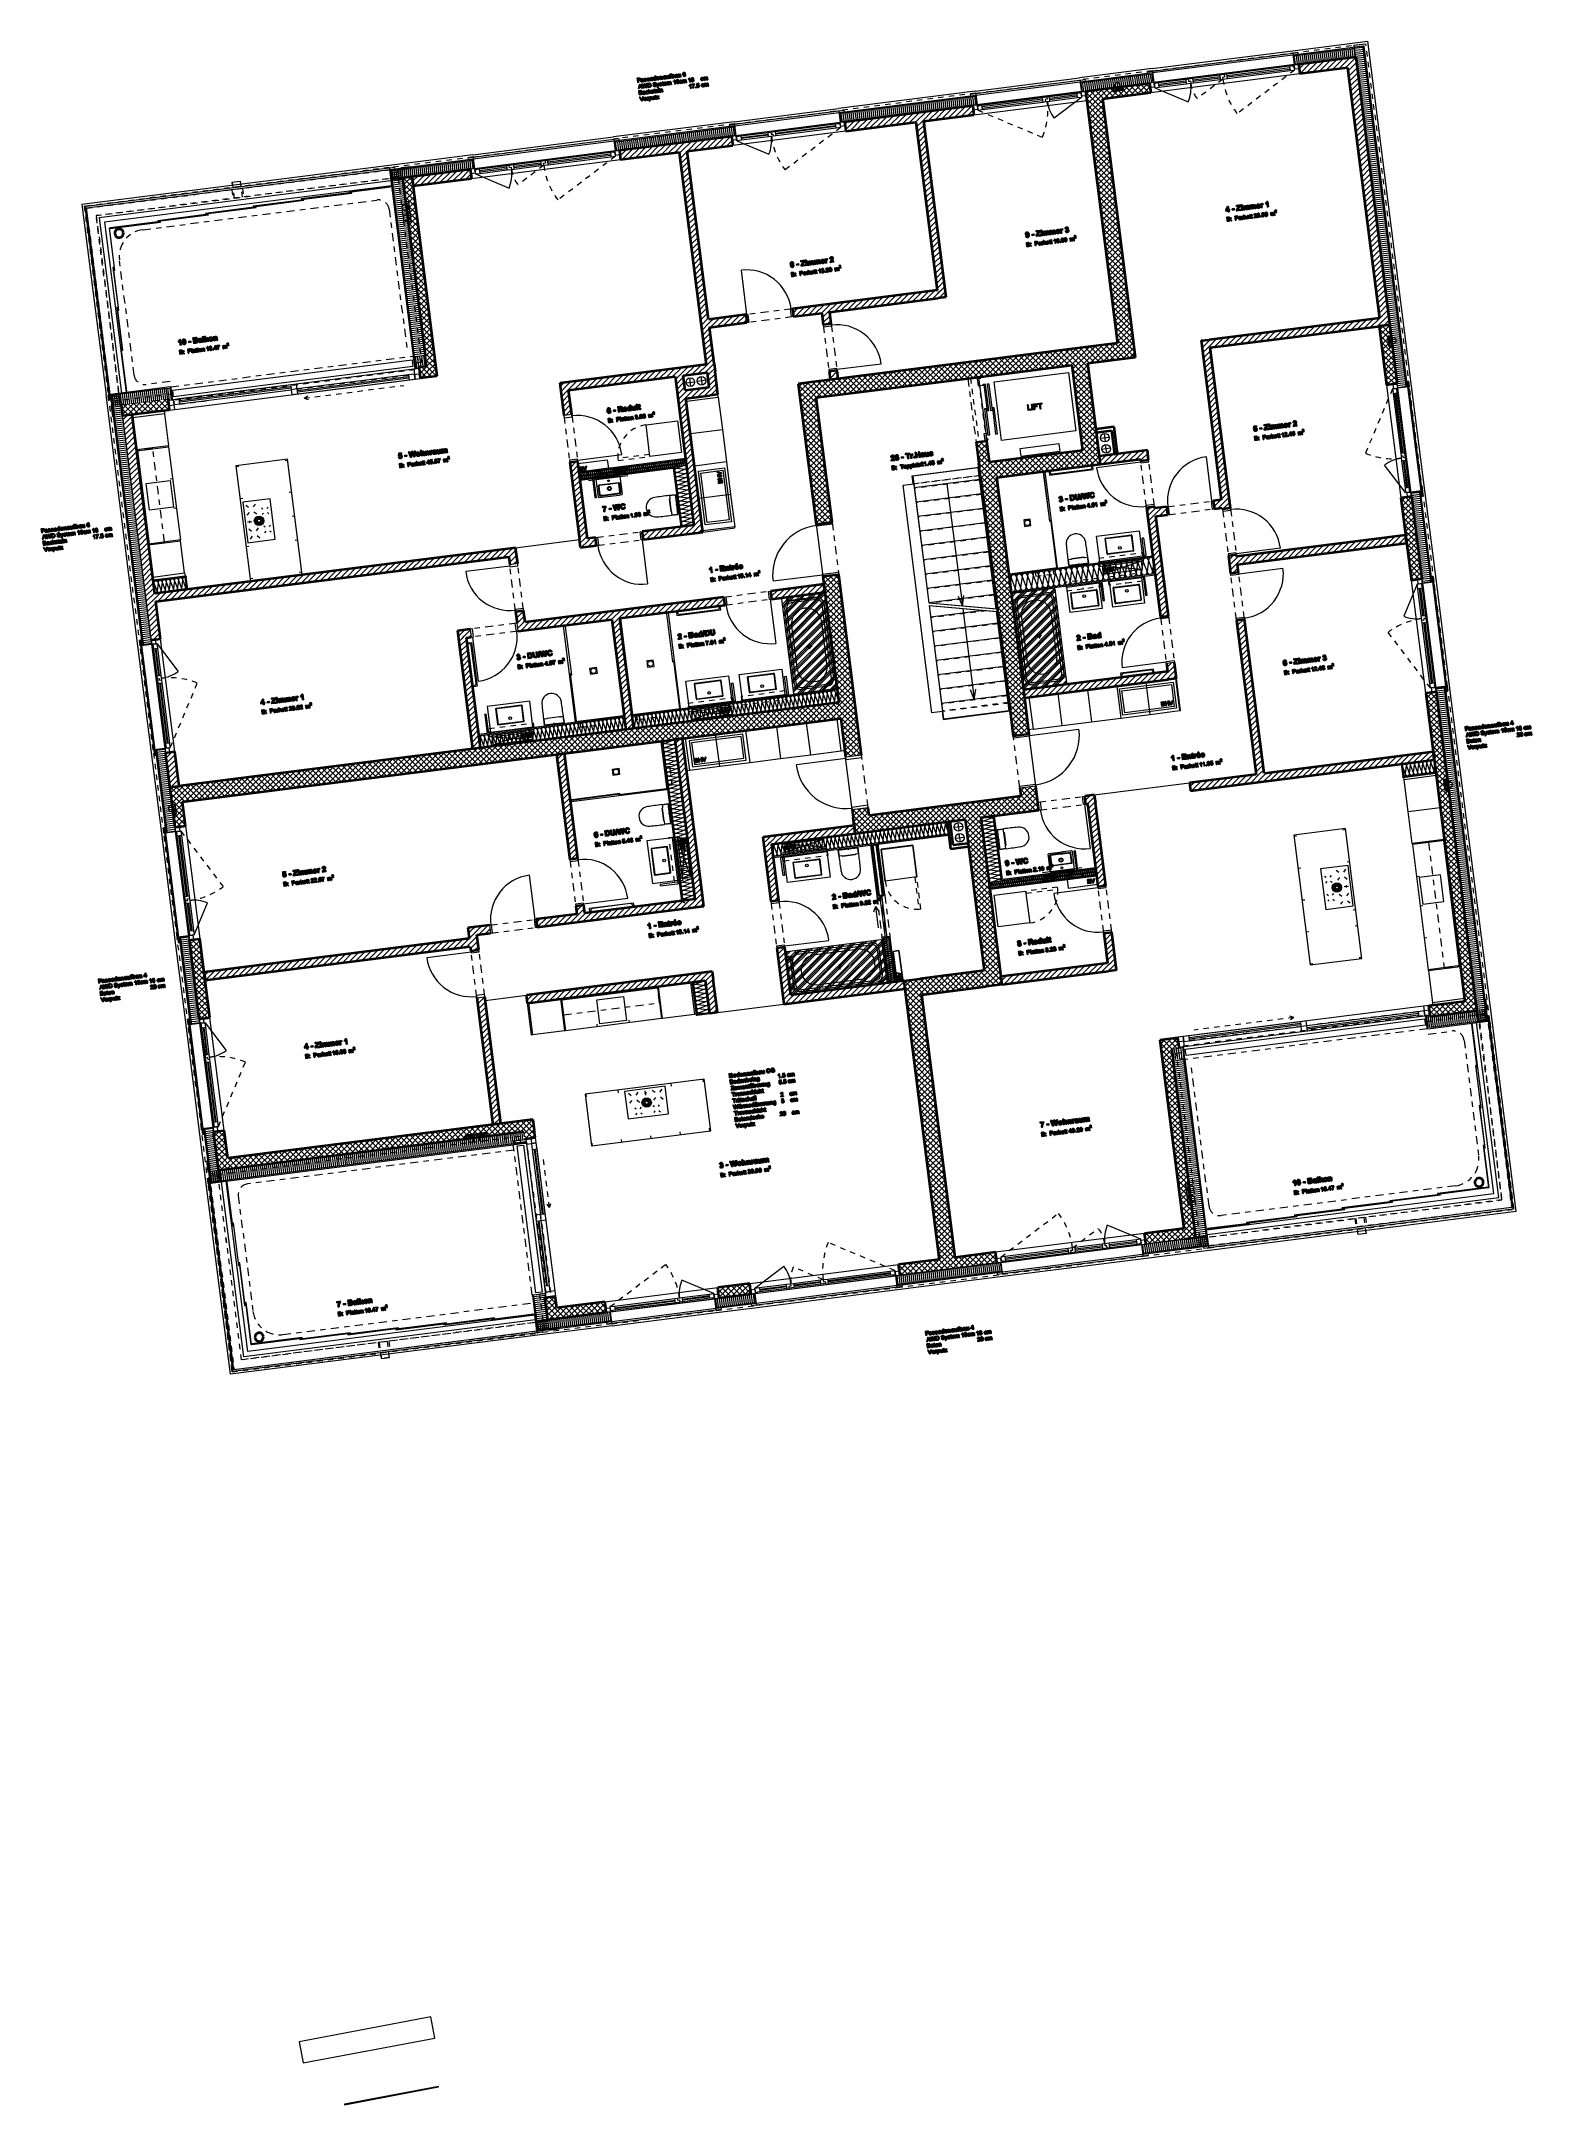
# Model space of a CAD drawing. Header units: metres. Extents: x 2713679.5 to 2713747.3, y 1226017.1 to 1226104.2.
# Drawn here: x 2713719.53 to 2713747.31, y 1226017.12 to 1226055.58 of the extents above; entities that cross this region are included whole.
import ezdxf

# ---------------------------------------------------------------- set-up
doc = ezdxf.new("R2010")
doc.units = ezdxf.units.M
doc.header["$MEASUREMENT"] = 0
for name, pattern in [('31', [105, 75, -15, 0, -15]), ('Achse', [0.115, 0, -0.04, 0.075, 0]), ('Strich 2', [0.141111, 0.070556, -0.070556]), ('Strich 2_1mm', [0.15, 0.1, -0.05]), ('Strichpunkt 3_1_1mm Achsen', [0.25, 0.15, -0.05, 0, -0.05])]:
    doc.linetypes.add(name, pattern=pattern)
for name, color, linetype, true_color in [('haustechnik', 7, 'Continuous', 0x0332dd), ('raum', 7, 'Continuous', 0x000000), ('texte', 7, 'Continuous', 0x000000)]:
    doc.layers.add(name, color=color, linetype=linetype, true_color=true_color)
doc.layers.add('plangrafiken', color=251, linetype='Continuous')
doc.layers.add('waende_stuetzen', color=250, linetype='Continuous')

msp = doc.modelspace()

# ---------------------------------------------------------------- linework, layer by layer
at = {"layer": 'haustechnik', "color": 7, "linetype": 'Continuous', "lineweight": 13}
for p, q in [((2713731.489, 1226049.35), (2713731.936, 1226049.406)), ((2713731.525, 1226049.072), (2713731.489, 1226049.35)), ((2713731.634, 1226049.146), (2713731.614, 1226049.305)), ((2713731.912, 1226049.262), (2713731.753, 1226049.242)), ((2713731.822, 1226049.332), (2713731.842, 1226049.173)), ((2713731.936, 1226049.406), (2713731.971, 1226049.129)), ((2713731.971, 1226049.129), (2713731.525, 1226049.072)), ((2713731.545, 1226049.216), (2713731.703, 1226049.236)), ((2713739.194, 1226048.291), (2713739.472, 1226048.327)), ((2713739.25, 1226047.845), (2713739.194, 1226048.291)), ((2713739.268, 1226048.182), (2713739.427, 1226048.202)), ((2713739.337, 1226048.271), (2713739.358, 1226048.113)), ((2713739.472, 1226048.327), (2713739.528, 1226047.88)), ((2713739.528, 1226047.88), (2713739.25, 1226047.845)), ((2713739.453, 1226047.994), (2713739.295, 1226047.974)), ((2713739.384, 1226047.904), (2713739.364, 1226048.063)), ((2713736.467, 1226041.04), (2713736.745, 1226041.076)), ((2713736.524, 1226040.594), (2713736.467, 1226041.04)), ((2713736.542, 1226040.93), (2713736.7, 1226040.95)), ((2713736.611, 1226041.019), (2713736.631, 1226040.861)), ((2713736.658, 1226040.652), (2713736.637, 1226040.811)), ((2713736.745, 1226041.076), (2713736.802, 1226040.629)), ((2713736.802, 1226040.629), (2713736.524, 1226040.594)), ((2713736.727, 1226040.742), (2713736.568, 1226040.722))]:
    msp.add_line(p, q, dxfattribs=at)
at = {"layer": 'haustechnik', "color": 106, "linetype": 'Continuous', "lineweight": 13, "true_color": 0x008a1e}
for p, q in [((2713729.53, 1226047.71), (2713730.076, 1226047.779)), ((2713729.55, 1226047.551), (2713729.53, 1226047.71)), ((2713730.076, 1226047.779), (2713730.096, 1226047.621)), ((2713730.096, 1226047.621), (2713729.55, 1226047.551)), ((2713739.194, 1226040.026), (2713738.649, 1226039.956)), ((2713739.215, 1226039.867), (2713739.194, 1226040.026)), ((2713738.649, 1226039.956), (2713738.669, 1226039.798)), ((2713738.669, 1226039.798), (2713739.215, 1226039.867)), ((2713735.402, 1226038.617), (2713735.513, 1226038.631)), ((2713735.471, 1226038.071), (2713735.402, 1226038.617)), ((2713735.513, 1226038.631), (2713735.582, 1226038.085)), ((2713735.582, 1226038.085), (2713735.471, 1226038.071))]:
    msp.add_line(p, q, dxfattribs=at)
at = {"layer": 'haustechnik', "color": 152, "linetype": 'Continuous', "lineweight": 13, "true_color": 0x0365dd}
for p, q in [((2713730.435, 1226047.664), (2713729.701, 1226047.571)), ((2713730.454, 1226047.515), (2713729.701, 1226047.571)), ((2713729.701, 1226047.571), (2713729.72, 1226047.422)), ((2713729.72, 1226047.422), (2713730.435, 1226047.664)), ((2713729.72, 1226047.422), (2713730.454, 1226047.515)), ((2713729.724, 1226047.392), (2713730.458, 1226047.485)), ((2713730.454, 1226047.515), (2713730.435, 1226047.664)), ((2713740.029, 1226045.918), (2713739.295, 1226045.825)), ((2713740.033, 1226045.888), (2713739.299, 1226045.795)), ((2713739.299, 1226045.795), (2713740.052, 1226045.739)), ((2713739.299, 1226045.795), (2713739.318, 1226045.646)), ((2713740.033, 1226045.888), (2713739.318, 1226045.646)), ((2713740.052, 1226045.739), (2713740.033, 1226045.888)), ((2713739.318, 1226045.646), (2713740.052, 1226045.739)), ((2713731.64, 1226043.119), (2713732.374, 1226043.212)), ((2713731.644, 1226043.089), (2713732.378, 1226043.183)), ((2713731.644, 1226043.089), (2713732.397, 1226043.034)), ((2713731.663, 1226042.941), (2713731.644, 1226043.089)), ((2713732.378, 1226043.183), (2713731.663, 1226042.941)), ((2713732.378, 1226043.183), (2713732.397, 1226043.034)), ((2713727.935, 1226042.649), (2713728.669, 1226042.742)), ((2713727.938, 1226042.619), (2713728.672, 1226042.712)), ((2713728.672, 1226042.712), (2713727.957, 1226042.47)), ((2713728.672, 1226042.712), (2713728.691, 1226042.564)), ((2713732.397, 1226043.034), (2713731.663, 1226042.941)), ((2713727.938, 1226042.619), (2713728.691, 1226042.564)), ((2713727.957, 1226042.47), (2713727.938, 1226042.619)), ((2713728.691, 1226042.564), (2713727.957, 1226042.47)), ((2713731.449, 1226039.98), (2713731.355, 1226040.714)), ((2713731.385, 1226040.718), (2713731.534, 1226040.737)), ((2713731.385, 1226040.718), (2713731.627, 1226040.003)), ((2713731.478, 1226039.984), (2713731.385, 1226040.718)), ((2713731.478, 1226039.984), (2713731.534, 1226040.737)), ((2713731.534, 1226040.737), (2713731.627, 1226040.003)), ((2713733.374, 1226040.618), (2713734.108, 1226040.711)), ((2713734.127, 1226040.562), (2713733.374, 1226040.618)), ((2713733.393, 1226040.469), (2713733.374, 1226040.618)), ((2713733.393, 1226040.469), (2713734.108, 1226040.711)), ((2713734.127, 1226040.562), (2713733.393, 1226040.469)), ((2713734.13, 1226040.532), (2713733.396, 1226040.439)), ((2713734.108, 1226040.711), (2713734.127, 1226040.562)), ((2713738.924, 1226040.173), (2713738.19, 1226040.08)), ((2713738.928, 1226040.143), (2713738.193, 1226040.05)), ((2713738.193, 1226040.05), (2713738.946, 1226039.994)), ((2713738.193, 1226040.05), (2713738.212, 1226039.901)), ((2713738.928, 1226040.143), (2713738.212, 1226039.901)), ((2713738.946, 1226039.994), (2713738.928, 1226040.143)), ((2713731.627, 1226040.003), (2713731.478, 1226039.984)), ((2713738.212, 1226039.901), (2713738.946, 1226039.994))]:
    msp.add_line(p, q, dxfattribs=at)
at = {"layer": 'haustechnik', "color": 1, "linetype": 'Continuous', "lineweight": 13}
for p, q in [((2713731.776, 1226047.567), (2713732.262, 1226047.628)), ((2713731.903, 1226046.565), (2713731.776, 1226047.567)), ((2713731.821, 1226047.532), (2713732.227, 1226047.584)), ((2713731.938, 1226046.61), (2713731.821, 1226047.532)), ((2713732.227, 1226047.584), (2713732.345, 1226046.661)), ((2713732.262, 1226047.628), (2713732.389, 1226046.626)), ((2713732.389, 1226046.626), (2713731.903, 1226046.565)), ((2713732.345, 1226046.661), (2713731.938, 1226046.61)), ((2713739.625, 1226043.508), (2713740.626, 1226043.635)), ((2713739.686, 1226043.021), (2713739.625, 1226043.508)), ((2713739.669, 1226043.473), (2713740.592, 1226043.59)), ((2713739.721, 1226043.066), (2713739.669, 1226043.473)), ((2713740.592, 1226043.59), (2713740.643, 1226043.183)), ((2713740.626, 1226043.635), (2713740.688, 1226043.149)), ((2713740.688, 1226043.149), (2713739.686, 1226043.021)), ((2713740.643, 1226043.183), (2713739.721, 1226043.066)), ((2713732.604, 1226042.667), (2713731.603, 1226042.54)), ((2713731.603, 1226042.54), (2713731.664, 1226042.054)), ((2713732.57, 1226042.622), (2713731.647, 1226042.505)), ((2713731.647, 1226042.505), (2713731.699, 1226042.099)), ((2713732.621, 1226042.216), (2713732.57, 1226042.622)), ((2713732.666, 1226042.181), (2713732.604, 1226042.667)), ((2713731.664, 1226042.054), (2713732.666, 1226042.181)), ((2713731.699, 1226042.099), (2713732.621, 1226042.216))]:
    msp.add_line(p, q, dxfattribs=at)
at = {"layer": 'haustechnik', "color": 144, "linetype": 'Continuous', "lineweight": 20, "true_color": 0x0082b3}
for centre in [(2713731.624, 1226049.226), (2713739.348, 1226048.192), (2713736.621, 1226040.94)]:
    msp.add_circle(centre, 0.08, dxfattribs=at)
at = {"layer": 'haustechnik', "color": 20, "linetype": 'Continuous', "lineweight": 20, "true_color": 0xfa2d16}
for centre in [(2713731.832, 1226049.252), (2713739.374, 1226047.984), (2713736.648, 1226040.732)]:
    msp.add_circle(centre, 0.08, dxfattribs=at)
at = {"layer": 'plangrafiken', "color": 7, "linetype": 'Continuous', "lineweight": 13}
for p, q in [((2713742.953, 1226055.366), (2713740.136, 1226055.008)), ((2713740.136, 1226055.008), (2713740.139, 1226054.984)), ((2713740.139, 1226054.984), (2713742.956, 1226055.341)), ((2713742.956, 1226055.341), (2713742.953, 1226055.366)), ((2713738.985, 1226054.862), (2713736.842, 1226054.59)), ((2713736.845, 1226054.566), (2713738.988, 1226054.838)), ((2713738.988, 1226054.838), (2713738.985, 1226054.862)), ((2713739.524, 1226054.659), (2713739.524, 1226054.719)), ((2713739.561, 1226054.663), (2713739.561, 1226054.724)), ((2713739.599, 1226054.668), (2713739.599, 1226054.729)), ((2713739.636, 1226054.673), (2713739.636, 1226054.733)), ((2713739.674, 1226054.678), (2713739.674, 1226054.738)), ((2713734.491, 1226054.292), (2713732.348, 1226054.02)), ((2713732.351, 1226053.995), (2713734.494, 1226054.267)), ((2713734.494, 1226054.267), (2713734.491, 1226054.292)), ((2713736.842, 1226054.59), (2713736.845, 1226054.566)), ((2713732.348, 1226054.02), (2713732.351, 1226053.995)), ((2713730.295, 1226053.76), (2713727.477, 1226053.402)), ((2713727.48, 1226053.377), (2713730.298, 1226053.735)), ((2713730.298, 1226053.735), (2713730.295, 1226053.76)), ((2713726.113, 1226053.229), (2713720.364, 1226052.499)), ((2713720.367, 1226052.474), (2713726.116, 1226053.204)), ((2713726.116, 1226053.204), (2713726.113, 1226053.229)), ((2713727.477, 1226053.402), (2713727.48, 1226053.377)), ((2713726.055, 1226052.889), (2713720.703, 1226052.21)), ((2713723.083, 1226052.955), (2713723.232, 1226052.974)), ((2713723.091, 1226052.896), (2713723.083, 1226052.955)), ((2713723.232, 1226052.974), (2713723.24, 1226052.915)), ((2713726.044, 1226052.978), (2713726.055, 1226052.889)), ((2713726.061, 1226053.011), (2713726.061, 1226053.031)), ((2713726.093, 1226053.015), (2713726.252, 1226053.015)), ((2713726.099, 1226053.015), (2713726.099, 1226053.035)), ((2713726.136, 1226053.02), (2713726.136, 1226053.04)), ((2713726.174, 1226053.025), (2713726.174, 1226053.045)), ((2713726.211, 1226053.03), (2713726.211, 1226053.05)), ((2713726.249, 1226053.034), (2713726.249, 1226053.055)), ((2713720.339, 1226052.496), (2713720.364, 1226052.499)), ((2713720.339, 1226052.496), (2713720.796, 1226048.895)), ((2713720.821, 1226048.898), (2713720.367, 1226052.474)), ((2713726.318, 1226052.565), (2713726.379, 1226052.565)), ((2713726.323, 1226052.527), (2713726.384, 1226052.527)), ((2713726.328, 1226052.49), (2713726.388, 1226052.49)), ((2713726.333, 1226052.452), (2713726.393, 1226052.452)), ((2713726.337, 1226052.415), (2713726.398, 1226052.415)), ((2713726.342, 1226052.377), (2713726.403, 1226052.377)), ((2713726.347, 1226052.34), (2713726.407, 1226052.34)), ((2713720.703, 1226052.21), (2713721.106, 1226049.035)), ((2713726.352, 1226052.302), (2713726.412, 1226052.302)), ((2713726.356, 1226052.265), (2713726.417, 1226052.265)), ((2713726.361, 1226052.227), (2713726.422, 1226052.227)), ((2713744.626, 1226050.09), (2713744.686, 1226050.09)), ((2713744.63, 1226050.052), (2713744.691, 1226050.052)), ((2713744.635, 1226050.015), (2713744.696, 1226050.015)), ((2713721.978, 1226049.075), (2713726.437, 1226049.641)), ((2713726.437, 1226049.641), (2713726.452, 1226049.522)), ((2713744.64, 1226049.977), (2713744.7, 1226049.977)), ((2713744.645, 1226049.94), (2713744.705, 1226049.94)), ((2713744.649, 1226049.902), (2713744.71, 1226049.902)), ((2713726.452, 1226049.522), (2713721.993, 1226048.956)), ((2713737.031, 1226049.297), (2713736.973, 1226049.29)), ((2713736.973, 1226049.29), (2713736.989, 1226049.161)), ((2713736.996, 1226049.323), (2713737.148, 1226048.133)), ((2713737.032, 1226049.287), (2713737.031, 1226049.297)), ((2713737.285, 1226049.234), (2713738.674, 1226049.41)), ((2713738.674, 1226049.41), (2713738.812, 1226048.319)), ((2713745.005, 1226049.246), (2713744.98, 1226049.242)), ((2713744.98, 1226049.242), (2713745.252, 1226047.1)), ((2713745.277, 1226047.103), (2713745.005, 1226049.246)), ((2713720.821, 1226048.898), (2713720.796, 1226048.895)), ((2713721.106, 1226049.035), (2713720.972, 1226049.018)), ((2713720.979, 1226048.965), (2713720.999, 1226048.965)), ((2713720.984, 1226048.927), (2713721.004, 1226048.927)), ((2713720.989, 1226048.89), (2713721.009, 1226048.89)), ((2713720.999, 1226048.97), (2713720.999, 1226049.001)), ((2713721.993, 1226048.956), (2713721.978, 1226049.075)), ((2713732.139, 1226048.999), (2713731.543, 1226048.923)), ((2713731.543, 1226048.923), (2713731.55, 1226048.874)), ((2713731.55, 1226048.874), (2713732.145, 1226048.949)), ((2713731.626, 1226048.269), (2713731.55, 1226048.874)), ((2713732.145, 1226048.949), (2713732.139, 1226048.999)), ((2713732.145, 1226048.949), (2713732.222, 1226048.344)), ((2713736.989, 1226049.161), (2713737.084, 1226049.173)), ((2713737.082, 1226049.188), (2713737.126, 1226049.193)), ((2713737.084, 1226049.173), (2713737.082, 1226049.188)), ((2713737.128, 1226049.183), (2713737.093, 1226049.179)), ((2713737.093, 1226049.179), (2713737.155, 1226048.693)), ((2713737.189, 1226048.697), (2713737.128, 1226049.183)), ((2713737.192, 1226049.192), (2713737.157, 1226049.187)), ((2713737.157, 1226049.187), (2713737.219, 1226048.701)), ((2713737.254, 1226048.705), (2713737.192, 1226049.192)), ((2713737.423, 1226048.142), (2713737.285, 1226049.234)), ((2713720.993, 1226048.852), (2713721.014, 1226048.852)), ((2713720.998, 1226048.815), (2713721.018, 1226048.815)), ((2713721.036, 1226048.804), (2713721.036, 1226048.833)), ((2713721.219, 1226048.626), (2713721.814, 1226048.702)), ((2713721.227, 1226048.562), (2713721.219, 1226048.626)), ((2713721.822, 1226048.637), (2713721.227, 1226048.562)), ((2713721.302, 1226047.966), (2713721.227, 1226048.562)), ((2713721.814, 1226048.702), (2713721.822, 1226048.637)), ((2713721.822, 1226048.637), (2713721.898, 1226048.042)), ((2713730.798, 1226048.43), (2713731.385, 1226048.505)), ((2713731.385, 1226048.505), (2713731.46, 1226047.915)), ((2713737.145, 1226048.732), (2713737.11, 1226048.728)), ((2713737.11, 1226048.728), (2713737.172, 1226048.241)), ((2713737.206, 1226048.246), (2713737.145, 1226048.732)), ((2713737.155, 1226048.693), (2713737.189, 1226048.697)), ((2713737.219, 1226048.701), (2713737.254, 1226048.705)), ((2713737.288, 1226048.75), (2713737.254, 1226048.746)), ((2713737.254, 1226048.746), (2713737.315, 1226048.26)), ((2713737.35, 1226048.264), (2713737.288, 1226048.75)), ((2713730.872, 1226047.84), (2713730.798, 1226048.43)), ((2713731.626, 1226048.269), (2713732.222, 1226048.344)), ((2713731.703, 1226047.663), (2713731.626, 1226048.269)), ((2713732.222, 1226048.344), (2713732.299, 1226047.739)), ((2713737.103, 1226048.268), (2713737.162, 1226048.275)), ((2713737.119, 1226048.139), (2713737.103, 1226048.268)), ((2713737.169, 1226048.145), (2713737.119, 1226048.139)), ((2713737.162, 1226048.275), (2713737.165, 1226048.251)), ((2713737.165, 1226048.175), (2713737.169, 1226048.145)), ((2713737.172, 1226048.241), (2713737.206, 1226048.246)), ((2713737.315, 1226048.26), (2713737.35, 1226048.264)), ((2713738.812, 1226048.319), (2713737.423, 1226048.142)), ((2713721.898, 1226048.042), (2713721.302, 1226047.966)), ((2713721.302, 1226047.966), (2713721.305, 1226047.946)), ((2713721.305, 1226047.946), (2713721.9, 1226048.022)), ((2713721.325, 1226047.949), (2713721.305, 1226047.946)), ((2713721.545, 1226046.213), (2713721.325, 1226047.949)), ((2713721.9, 1226048.022), (2713721.898, 1226048.042)), ((2713721.9, 1226048.022), (2713722.12, 1226046.286)), ((2713724.117, 1226047.789), (2713723.155, 1226047.667)), ((2713724.12, 1226047.769), (2713724.07, 1226047.763)), ((2713724.39, 1226045.637), (2713724.117, 1226047.789)), ((2713731.46, 1226047.915), (2713730.872, 1226047.84)), ((2713732.299, 1226047.739), (2713731.703, 1226047.663)), ((2713732.299, 1226047.739), (2713732.375, 1226047.134)), ((2713737.77, 1226047.99), (2713738.495, 1226048.082)), ((2713737.789, 1226047.841), (2713737.77, 1226047.99)), ((2713738.514, 1226047.933), (2713737.789, 1226047.841)), ((2713738.495, 1226048.082), (2713738.514, 1226047.933)), ((2713721.483, 1226047.339), (2713721.929, 1226047.396)), ((2713721.546, 1226046.843), (2713721.483, 1226047.339)), ((2713721.976, 1226047.427), (2713721.926, 1226047.421)), ((2713721.929, 1226047.396), (2713721.992, 1226046.9)), ((2713723.155, 1226047.667), (2713723.428, 1226045.514)), ((2713723.207, 1226047.654), (2713723.157, 1226047.647)), ((2713729.83, 1226047.416), (2713729.803, 1226047.412)), ((2713729.803, 1226047.412), (2713729.803, 1226047.407)), ((2713729.803, 1226047.412), (2713729.803, 1226047.412)), ((2713729.803, 1226047.407), (2713729.805, 1226047.394)), ((2713729.805, 1226047.394), (2713729.805, 1226047.39)), ((2713729.805, 1226047.39), (2713729.806, 1226047.389)), ((2713729.806, 1226047.388), (2713729.806, 1226047.388)), ((2713729.806, 1226047.388), (2713729.845, 1226047.076)), ((2713729.814, 1226047.414), (2713729.819, 1226047.414)), ((2713729.817, 1226047.416), (2713729.817, 1226047.411)), ((2713729.831, 1226047.415), (2713729.831, 1226047.416)), ((2713729.834, 1226047.394), (2713729.831, 1226047.415)), ((2713729.834, 1226047.392), (2713729.834, 1226047.394)), ((2713729.834, 1226047.391), (2713729.834, 1226047.392)), ((2713729.874, 1226047.079), (2713729.834, 1226047.391)), ((2713729.867, 1226047.42), (2713730.313, 1226047.477)), ((2713729.91, 1226047.081), (2713729.867, 1226047.42)), ((2713730.293, 1226047.353), (2713729.916, 1226047.306)), ((2713730.28, 1226047.344), (2713729.932, 1226047.299)), ((2713730.312, 1226047.173), (2713730.291, 1226047.335)), ((2713730.304, 1226047.345), (2713730.328, 1226047.162)), ((2713730.313, 1226047.477), (2713730.356, 1226047.138)), ((2713731.78, 1226047.058), (2713731.703, 1226047.663)), ((2713735.589, 1226047.31), (2713735.787, 1226047.335)), ((2713735.758, 1226047.482), (2713737.008, 1226047.641)), ((2713735.777, 1226047.334), (2713735.758, 1226047.482)), ((2713736.99, 1226047.629), (2713735.77, 1226047.474)), ((2713735.77, 1226047.474), (2713736.069, 1226045.113)), ((2713735.787, 1226047.335), (2713736.069, 1226045.113)), ((2713735.79, 1226047.315), (2713736.069, 1226045.113)), ((2713737.017, 1226047.41), (2713735.797, 1226047.256)), ((2713736.407, 1226047.333), (2713736.696, 1226045.056)), ((2713737.323, 1226045), (2713736.99, 1226047.629)), ((2713738.239, 1226047.555), (2713737.346, 1226047.442)), ((2713737.346, 1226047.442), (2713737.573, 1226045.656)), ((2713738.21, 1226047.537), (2713738.202, 1226047.536)), ((2713738.202, 1226047.536), (2713738.316, 1226046.638)), ((2713738.324, 1226046.639), (2713738.21, 1226047.537)), ((2713738.466, 1226045.77), (2713738.239, 1226047.555)), ((2713738.324, 1226047.556), (2713738.31, 1226047.554)), ((2713738.31, 1226047.554), (2713738.317, 1226047.495)), ((2713738.317, 1226047.495), (2713739.133, 1226047.598)), ((2713738.325, 1226047.551), (2713738.324, 1226047.556)), ((2713739.072, 1226047.601), (2713738.375, 1226047.512)), ((2713739.125, 1226047.658), (2713739.11, 1226047.656)), ((2713739.11, 1226047.656), (2713739.111, 1226047.651)), ((2713739.133, 1226047.598), (2713739.125, 1226047.658)), ((2713723.282, 1226047.058), (2713723.233, 1226047.052)), ((2713723.792, 1226047.053), (2713723.281, 1226046.988)), ((2713723.281, 1226046.988), (2713723.377, 1226046.234)), ((2713723.388, 1226046.89), (2713723.337, 1226046.93)), ((2713723.48, 1226046.902), (2713723.519, 1226046.953)), ((2713723.888, 1226046.299), (2713723.792, 1226047.053)), ((2713724.195, 1226047.174), (2713724.146, 1226047.168)), ((2713729.845, 1226047.076), (2713729.845, 1226047.075)), ((2713729.846, 1226047.075), (2713729.873, 1226047.078)), ((2713729.874, 1226047.078), (2713729.874, 1226047.079)), ((2713729.908, 1226047.294), (2713729.931, 1226047.111)), ((2713729.944, 1226047.127), (2713729.923, 1226047.288)), ((2713731.345, 1226047.129), (2713731.232, 1226047.113)), ((2713731.232, 1226047.113), (2713731.348, 1226047.129)), ((2713731.234, 1226047.109), (2713731.239, 1226047.068)), ((2713731.264, 1226046.814), (2713731.234, 1226047.047)), ((2713731.24, 1226047.051), (2713731.238, 1226047.05)), ((2713731.238, 1226047.05), (2713731.268, 1226046.811)), ((2713731.239, 1226047.068), (2713731.241, 1226047.053)), ((2713731.348, 1226047.129), (2713731.345, 1226047.129)), ((2713731.371, 1226046.946), (2713731.348, 1226047.129)), ((2713731.348, 1226047.129), (2713731.394, 1226046.762)), ((2713731.394, 1226046.762), (2713731.371, 1226046.946)), ((2713732.375, 1226047.134), (2713731.78, 1226047.058)), ((2713731.857, 1226046.453), (2713731.78, 1226047.058)), ((2713732.375, 1226047.134), (2713732.452, 1226046.529)), ((2713736.128, 1226043.064), (2713735.589, 1226047.31)), ((2713737.051, 1226047.143), (2713735.831, 1226046.988)), ((2713745.252, 1226047.1), (2713745.277, 1226047.103)), ((2713721.992, 1226046.9), (2713721.546, 1226046.843)), ((2713722.045, 1226046.881), (2713721.995, 1226046.875)), ((2713723.4, 1226046.799), (2713723.36, 1226046.748)), ((2713723.449, 1226046.626), (2713723.369, 1226046.616)), ((2713723.406, 1226046.642), (2713723.408, 1226046.627)), ((2713723.411, 1226046.6), (2713723.409, 1226046.615)), ((2713723.491, 1226046.811), (2713723.543, 1226046.771)), ((2713723.658, 1226046.862), (2713723.629, 1226046.884)), ((2713723.667, 1226046.787), (2713723.645, 1226046.759)), ((2713723.7, 1226046.524), (2713723.672, 1226046.546)), ((2713723.732, 1226046.871), (2713723.754, 1226046.899)), ((2713723.742, 1226046.796), (2713723.77, 1226046.775)), ((2713723.775, 1226046.534), (2713723.797, 1226046.562)), ((2713724.252, 1226046.728), (2713724.202, 1226046.722)), ((2713731.268, 1226046.811), (2713731.27, 1226046.811)), ((2713731.272, 1226046.81), (2713731.274, 1226046.799)), ((2713731.274, 1226046.799), (2713731.279, 1226046.754)), ((2713731.278, 1226046.749), (2713731.392, 1226046.762)), ((2713731.394, 1226046.762), (2713731.278, 1226046.749)), ((2713731.392, 1226046.762), (2713731.394, 1226046.762)), ((2713737.085, 1226046.875), (2713735.865, 1226046.72)), ((2713737.119, 1226046.607), (2713735.899, 1226046.452)), ((2713737.958, 1226046.673), (2713737.839, 1226046.658)), ((2713737.839, 1226046.658), (2713737.854, 1226046.539)), ((2713737.854, 1226046.539), (2713737.973, 1226046.554)), ((2713737.973, 1226046.554), (2713737.958, 1226046.673)), ((2713738.316, 1226046.638), (2713738.324, 1226046.639)), ((2713738.342, 1226046.661), (2713738.334, 1226046.66)), ((2713738.334, 1226046.66), (2713738.446, 1226045.777)), ((2713738.454, 1226045.778), (2713738.342, 1226046.661)), ((2713722.12, 1226046.286), (2713721.525, 1226046.21)), ((2713721.525, 1226046.21), (2713721.545, 1226046.213)), ((2713721.525, 1226046.21), (2713721.528, 1226046.191)), ((2713722.123, 1226046.266), (2713721.528, 1226046.191)), ((2713721.528, 1226046.191), (2713721.603, 1226045.595)), ((2713722.123, 1226046.266), (2713722.12, 1226046.286)), ((2713722.199, 1226045.671), (2713722.123, 1226046.266)), ((2713723.396, 1226046.166), (2713723.346, 1226046.159)), ((2713723.377, 1226046.234), (2713723.888, 1226046.299)), ((2713723.445, 1226046.446), (2713723.394, 1226046.486)), ((2713723.456, 1226046.355), (2713723.417, 1226046.303)), ((2713723.536, 1226046.458), (2713723.576, 1226046.509)), ((2713723.548, 1226046.366), (2713723.599, 1226046.327)), ((2713723.71, 1226046.45), (2713723.688, 1226046.421)), ((2713723.785, 1226046.459), (2713723.813, 1226046.437)), ((2713724.308, 1226046.281), (2713724.259, 1226046.275)), ((2713732.452, 1226046.529), (2713731.857, 1226046.453)), ((2713731.857, 1226046.453), (2713731.859, 1226046.433)), ((2713731.859, 1226046.433), (2713732.455, 1226046.509)), ((2713732.455, 1226046.509), (2713732.452, 1226046.529)), ((2713737.153, 1226046.339), (2713735.933, 1226046.184)), ((2713739.197, 1226046.356), (2713739.991, 1226046.457)), ((2713739.258, 1226045.88), (2713739.197, 1226046.356)), ((2713739.391, 1226046.023), (2713739.354, 1226046.311)), ((2713739.363, 1226046.322), (2713739.839, 1226046.382)), ((2713739.4, 1226046.029), (2713739.365, 1226046.307)), ((2713739.369, 1226046.313), (2713739.836, 1226046.372)), ((2713739.841, 1226046.368), (2713739.876, 1226046.09)), ((2713739.85, 1226046.374), (2713739.887, 1226046.086)), ((2713739.991, 1226046.457), (2713740.052, 1226045.981)), ((2713740.044, 1226046.323), (2713740.045, 1226046.323)), ((2713740.084, 1226046.01), (2713740.044, 1226046.322)), ((2713740.045, 1226046.323), (2713740.072, 1226046.326)), ((2713740.072, 1226046.326), (2713740.073, 1226046.326)), ((2713740.073, 1226046.325), (2713740.112, 1226046.014)), ((2713737.187, 1226046.071), (2713735.967, 1226045.916)), ((2713737.221, 1226045.803), (2713736.001, 1226045.648)), ((2713738.446, 1226045.777), (2713738.454, 1226045.778)), ((2713738.677, 1226045.809), (2713738.664, 1226045.923)), ((2713738.664, 1226045.923), (2713738.678, 1226045.807)), ((2713738.669, 1226045.922), (2713738.71, 1226045.927)), ((2713738.678, 1226045.807), (2713738.677, 1226045.809)), ((2713738.678, 1226045.807), (2713739.045, 1226045.853)), ((2713738.861, 1226045.83), (2713738.678, 1226045.807)), ((2713738.71, 1226045.927), (2713738.725, 1226045.929)), ((2713738.726, 1226045.933), (2713738.966, 1226045.963)), ((2713738.727, 1226045.931), (2713738.726, 1226045.933)), ((2713738.962, 1226045.967), (2713738.729, 1226045.937)), ((2713739.045, 1226045.853), (2713738.861, 1226045.83)), ((2713738.966, 1226045.963), (2713738.966, 1226045.961)), ((2713738.968, 1226045.96), (2713738.979, 1226045.961)), ((2713738.979, 1226045.961), (2713739.024, 1226045.967)), ((2713739.028, 1226045.969), (2713739.044, 1226045.856)), ((2713739.045, 1226045.853), (2713739.028, 1226045.969)), ((2713739.044, 1226045.856), (2713739.045, 1226045.853)), ((2713740.052, 1226045.981), (2713739.258, 1226045.88)), ((2713739.878, 1226046.075), (2713739.402, 1226046.015)), ((2713739.872, 1226046.084), (2713739.406, 1226046.025)), ((2713740.084, 1226046.01), (2713740.084, 1226046.01)), ((2713740.084, 1226046.008), (2713740.084, 1226046.009)), ((2713740.084, 1226046.003), (2713740.084, 1226046.008)), ((2713740.086, 1226045.991), (2713740.084, 1226046.003)), ((2713740.087, 1226045.986), (2713740.086, 1226045.991)), ((2713740.087, 1226045.985), (2713740.087, 1226045.986)), ((2713740.115, 1226045.989), (2713740.088, 1226045.986)), ((2713740.112, 1226046.014), (2713740.112, 1226046.013)), ((2713740.113, 1226046.013), (2713740.113, 1226046.011)), ((2713740.113, 1226046.011), (2713740.115, 1226045.99)), ((2713740.115, 1226045.99), (2713740.116, 1226045.989)), ((2713721.603, 1226045.595), (2713722.199, 1226045.671)), ((2713721.611, 1226045.536), (2713721.603, 1226045.595)), ((2713722.206, 1226045.611), (2713721.611, 1226045.536)), ((2713722.199, 1226045.671), (2713722.206, 1226045.611)), ((2713723.471, 1226045.57), (2713723.422, 1226045.564)), ((2713723.428, 1226045.514), (2713724.39, 1226045.637)), ((2713724.384, 1226045.686), (2713724.334, 1226045.68)), ((2713737.255, 1226045.535), (2713736.035, 1226045.381)), ((2713737.573, 1226045.656), (2713738.466, 1226045.77)), ((2713738.642, 1226045.409), (2713739.238, 1226045.485)), ((2713738.703, 1226044.933), (2713738.642, 1226045.409)), ((2713738.949, 1226045.372), (2713738.947, 1226045.392)), ((2713739.238, 1226045.485), (2713739.298, 1226045.008)), ((2713739.274, 1226045.489), (2713739.273, 1226045.489)), ((2713739.273, 1226045.489), (2713739.273, 1226045.484)), ((2713739.273, 1226045.484), (2713739.275, 1226045.471)), ((2713739.301, 1226045.493), (2713739.274, 1226045.489)), ((2713739.275, 1226045.471), (2713739.276, 1226045.467)), ((2713739.276, 1226045.467), (2713739.276, 1226045.466)), ((2713739.276, 1226045.465), (2713739.276, 1226045.465)), ((2713739.276, 1226045.464), (2713739.315, 1226045.153)), ((2713739.285, 1226045.491), (2713739.29, 1226045.491)), ((2713739.287, 1226045.493), (2713739.287, 1226045.488)), ((2713739.302, 1226045.493), (2713739.301, 1226045.493)), ((2713739.304, 1226045.471), (2713739.302, 1226045.492)), ((2713739.305, 1226045.469), (2713739.304, 1226045.471)), ((2713739.305, 1226045.468), (2713739.304, 1226045.469)), ((2713739.344, 1226045.156), (2713739.305, 1226045.468)), ((2713739.436, 1226045.51), (2713740.031, 1226045.585)), ((2713739.496, 1226045.034), (2713739.436, 1226045.51)), ((2713739.543, 1226045.105), (2713739.506, 1226045.393)), ((2713739.515, 1226045.404), (2713739.981, 1226045.463)), ((2713739.521, 1226045.395), (2713739.977, 1226045.452)), ((2713739.732, 1226045.482), (2713739.752, 1226045.484)), ((2713739.743, 1226045.473), (2713739.74, 1226045.493)), ((2713739.983, 1226045.448), (2713740.018, 1226045.17)), ((2713739.992, 1226045.454), (2713740.029, 1226045.167)), ((2713740.031, 1226045.585), (2713740.092, 1226045.109)), ((2713740.067, 1226045.59), (2713740.066, 1226045.59)), ((2713740.066, 1226045.589), (2713740.067, 1226045.584)), ((2713740.094, 1226045.593), (2713740.067, 1226045.59)), ((2713740.067, 1226045.584), (2713740.069, 1226045.572)), ((2713740.069, 1226045.572), (2713740.069, 1226045.568)), ((2713740.069, 1226045.568), (2713740.069, 1226045.566)), ((2713740.07, 1226045.566), (2713740.069, 1226045.565)), ((2713740.07, 1226045.565), (2713740.109, 1226045.253)), ((2713740.078, 1226045.591), (2713740.083, 1226045.592)), ((2713740.08, 1226045.594), (2713740.081, 1226045.589)), ((2713740.095, 1226045.593), (2713740.094, 1226045.593)), ((2713740.098, 1226045.571), (2713740.095, 1226045.593)), ((2713740.098, 1226045.57), (2713740.098, 1226045.571)), ((2713740.098, 1226045.569), (2713740.098, 1226045.569)), ((2713740.138, 1226045.257), (2713740.098, 1226045.569)), ((2713745.467, 1226045.605), (2713745.442, 1226045.602)), ((2713745.442, 1226045.602), (2713745.714, 1226043.459)), ((2713745.739, 1226043.462), (2713745.467, 1226045.605)), ((2713732.183, 1226045.043), (2713732.168, 1226045.041)), ((2713732.168, 1226045.041), (2713732.169, 1226045.036)), ((2713732.191, 1226044.983), (2713732.183, 1226045.043)), ((2713733.551, 1226043.427), (2713733.329, 1226045.183)), ((2713733.341, 1226045.2), (2713734.105, 1226045.297)), ((2713733.562, 1226043.609), (2713733.384, 1226045.012)), ((2713733.431, 1226045.201), (2713733.416, 1226045.199)), ((2713733.416, 1226045.199), (2713733.424, 1226045.14)), ((2713733.424, 1226045.14), (2713734.041, 1226045.218)), ((2713733.432, 1226045.196), (2713733.431, 1226045.201)), ((2713733.98, 1226045.221), (2713733.482, 1226045.157)), ((2713733.492, 1226045.152), (2713733.972, 1226045.213)), ((2713733.97, 1226045.174), (2713733.503, 1226045.115)), ((2713733.751, 1226045.013), (2713733.756, 1226045.013)), ((2713734.033, 1226045.278), (2713734.018, 1226045.276)), ((2713734.018, 1226045.276), (2713734.019, 1226045.271)), ((2713734.041, 1226045.218), (2713734.033, 1226045.278)), ((2713734.257, 1226043.708), (2713734.082, 1226045.087)), ((2713734.112, 1226045.104), (2713734.29, 1226043.701)), ((2713734.122, 1226045.284), (2713734.345, 1226043.528)), ((2713737.289, 1226045.268), (2713736.069, 1226045.113)), ((2713736.069, 1226045.113), (2713737.323, 1226045)), ((2713736.075, 1226045.063), (2713737.33, 1226044.95)), ((2713736.075, 1226045.063), (2713736.344, 1226042.95)), ((2713736.075, 1226045.063), (2713736.326, 1226043.089)), ((2713736.696, 1226045.056), (2713736.623, 1226045.235)), ((2713736.696, 1226045.056), (2713736.722, 1226045.248)), ((2713736.703, 1226045.007), (2713736.917, 1226043.315)), ((2713737.844, 1226043.518), (2713737.621, 1226045.274)), ((2713737.634, 1226045.291), (2713738.398, 1226045.388)), ((2713737.854, 1226043.698), (2713737.676, 1226045.101)), ((2713737.71, 1226045.094), (2713737.885, 1226043.715)), ((2713737.785, 1226045.241), (2713738.265, 1226045.302)), ((2713738.262, 1226045.265), (2713737.796, 1226045.206)), ((2713738.012, 1226045.155), (2713738.042, 1226045.159)), ((2713738.549, 1226043.8), (2713738.374, 1226045.178)), ((2713738.404, 1226045.194), (2713738.583, 1226043.79)), ((2713738.415, 1226045.375), (2713738.638, 1226043.62)), ((2713739.298, 1226045.008), (2713738.703, 1226044.933)), ((2713738.749, 1226045.004), (2713738.713, 1226045.292)), ((2713738.721, 1226045.303), (2713739.188, 1226045.362)), ((2713738.758, 1226045.01), (2713738.723, 1226045.288)), ((2713738.727, 1226045.294), (2713739.184, 1226045.352)), ((2713739.227, 1226045.055), (2713738.76, 1226044.996)), ((2713739.22, 1226045.064), (2713738.764, 1226045.006)), ((2713738.938, 1226045.381), (2713738.958, 1226045.384)), ((2713739.189, 1226045.347), (2713739.225, 1226045.07)), ((2713739.199, 1226045.354), (2713739.235, 1226045.066)), ((2713739.315, 1226045.153), (2713739.316, 1226045.152)), ((2713739.317, 1226045.152), (2713739.343, 1226045.155)), ((2713739.344, 1226045.155), (2713739.344, 1226045.156)), ((2713740.092, 1226045.109), (2713739.496, 1226045.034)), ((2713739.552, 1226045.111), (2713739.517, 1226045.389)), ((2713740.02, 1226045.155), (2713739.554, 1226045.096)), ((2713740.014, 1226045.165), (2713739.558, 1226045.107)), ((2713740.109, 1226045.253), (2713740.109, 1226045.252)), ((2713740.11, 1226045.253), (2713740.137, 1226045.256)), ((2713740.138, 1226045.256), (2713740.138, 1226045.257)), ((2713729.259, 1226044.682), (2713730.152, 1226044.795)), ((2713729.486, 1226042.896), (2713729.259, 1226044.682)), ((2713729.3, 1226044.672), (2713729.292, 1226044.671)), ((2713729.292, 1226044.671), (2713729.406, 1226043.773)), ((2713729.414, 1226043.774), (2713729.3, 1226044.672)), ((2713730.152, 1226044.795), (2713730.379, 1226043.01)), ((2713731.214, 1226044.93), (2713730.321, 1226044.817)), ((2713730.321, 1226044.817), (2713730.547, 1226043.031)), ((2713731.185, 1226044.911), (2713731.177, 1226044.91)), ((2713731.177, 1226044.91), (2713731.291, 1226044.012)), ((2713731.299, 1226044.013), (2713731.185, 1226044.911)), ((2713731.44, 1226043.144), (2713731.214, 1226044.93)), ((2713731.382, 1226044.941), (2713731.368, 1226044.939)), ((2713731.368, 1226044.939), (2713731.375, 1226044.88)), ((2713731.375, 1226044.88), (2713732.191, 1226044.983)), ((2713731.383, 1226044.936), (2713731.382, 1226044.941)), ((2713732.13, 1226044.986), (2713731.433, 1226044.897)), ((2713733.417, 1226045.003), (2713733.592, 1226043.624)), ((2713733.62, 1226043.857), (2713733.509, 1226044.73)), ((2713734.06, 1226044.8), (2713734.171, 1226043.927)), ((2713737.097, 1226044.971), (2713736.103, 1226044.845)), ((2713737.357, 1226044.732), (2713736.137, 1226044.577)), ((2713737.564, 1226043.105), (2713737.33, 1226044.95)), ((2713737.906, 1226044.003), (2713737.795, 1226044.876)), ((2713738.346, 1226044.945), (2713738.457, 1226044.072)), ((2713721.39, 1226044.419), (2713721.365, 1226044.416)), ((2713721.365, 1226044.416), (2713721.637, 1226042.273)), ((2713721.662, 1226042.276), (2713721.39, 1226044.419)), ((2713727.485, 1226044.366), (2713727.544, 1226044.374)), ((2713727.487, 1226044.351), (2713727.485, 1226044.366)), ((2713727.492, 1226044.352), (2713727.487, 1226044.351)), ((2713727.63, 1226043.616), (2713727.542, 1226044.313)), ((2713727.544, 1226044.374), (2713727.648, 1226043.558)), ((2713733.843, 1226044.302), (2713733.844, 1226044.3)), ((2713737.391, 1226044.464), (2713736.171, 1226044.309)), ((2713738.123, 1226044.5), (2713738.122, 1226044.502)), ((2713729.752, 1226043.898), (2713729.871, 1226043.913)), ((2713729.767, 1226043.779), (2713729.752, 1226043.898)), ((2713729.871, 1226043.913), (2713729.886, 1226043.794)), ((2713730.932, 1226044.048), (2713730.813, 1226044.032)), ((2713730.813, 1226044.032), (2713730.828, 1226043.913)), ((2713730.828, 1226043.913), (2713730.947, 1226043.928)), ((2713730.947, 1226043.928), (2713730.932, 1226044.048)), ((2713731.291, 1226044.012), (2713731.299, 1226044.013)), ((2713731.317, 1226044.036), (2713731.309, 1226044.035)), ((2713731.309, 1226044.035), (2713731.421, 1226043.152)), ((2713731.429, 1226043.153), (2713731.317, 1226044.036)), ((2713732.534, 1226043.777), (2713733.328, 1226043.878)), ((2713733.328, 1226043.878), (2713733.388, 1226043.402)), ((2713737.425, 1226044.196), (2713736.205, 1226044.041)), ((2713737.459, 1226043.928), (2713736.239, 1226043.773)), ((2713740.259, 1226043.88), (2713739.642, 1226043.802)), ((2713739.702, 1226043.8), (2713740.2, 1226043.863)), ((2713740.266, 1226043.821), (2713740.259, 1226043.88)), ((2713727.586, 1226043.565), (2713727.591, 1226043.566)), ((2713727.588, 1226043.551), (2713727.586, 1226043.565)), ((2713727.648, 1226043.558), (2713727.588, 1226043.551)), ((2713729.39, 1226043.791), (2713729.382, 1226043.79)), ((2713729.382, 1226043.79), (2713729.494, 1226042.907)), ((2713729.502, 1226042.908), (2713729.39, 1226043.791)), ((2713729.406, 1226043.773), (2713729.414, 1226043.774)), ((2713729.886, 1226043.794), (2713729.767, 1226043.779)), ((2713731.542, 1226043.651), (2713732.336, 1226043.752)), ((2713731.603, 1226043.175), (2713731.542, 1226043.651)), ((2713731.736, 1226043.318), (2713731.699, 1226043.606)), ((2713731.708, 1226043.617), (2713732.184, 1226043.677)), ((2713731.745, 1226043.324), (2713731.71, 1226043.602)), ((2713731.714, 1226043.607), (2713732.18, 1226043.667)), ((2713732.186, 1226043.662), (2713732.221, 1226043.385)), ((2713732.195, 1226043.669), (2713732.232, 1226043.381)), ((2713732.336, 1226043.752), (2713732.396, 1226043.276)), ((2713732.389, 1226043.617), (2713732.39, 1226043.618)), ((2713732.428, 1226043.305), (2713732.389, 1226043.617)), ((2713732.39, 1226043.618), (2713732.416, 1226043.621)), ((2713732.417, 1226043.621), (2713732.417, 1226043.62)), ((2713732.417, 1226043.62), (2713732.457, 1226043.308)), ((2713732.595, 1226043.301), (2713732.534, 1226043.777)), ((2713732.728, 1226043.444), (2713732.691, 1226043.731)), ((2713732.7, 1226043.743), (2713733.176, 1226043.803)), ((2713732.737, 1226043.45), (2713732.702, 1226043.728)), ((2713732.706, 1226043.733), (2713733.172, 1226043.793)), ((2713733.215, 1226043.496), (2713732.739, 1226043.435)), ((2713733.209, 1226043.505), (2713732.743, 1226043.446)), ((2713733.178, 1226043.788), (2713733.213, 1226043.51)), ((2713733.187, 1226043.794), (2713733.224, 1226043.507)), ((2713733.381, 1226043.743), (2713733.382, 1226043.743)), ((2713733.42, 1226043.431), (2713733.381, 1226043.742)), ((2713733.382, 1226043.743), (2713733.408, 1226043.747)), ((2713733.408, 1226043.747), (2713733.409, 1226043.747)), ((2713733.41, 1226043.746), (2713733.449, 1226043.434)), ((2713734.332, 1226043.511), (2713733.568, 1226043.414)), ((2713734.181, 1226043.561), (2713733.701, 1226043.5)), ((2713733.704, 1226043.537), (2713734.17, 1226043.597)), ((2713733.954, 1226043.647), (2713733.925, 1226043.644)), ((2713737.493, 1226043.66), (2713736.273, 1226043.506)), ((2713736.917, 1226043.315), (2713736.844, 1226043.494)), ((2713736.917, 1226043.315), (2713736.943, 1226043.507)), ((2713737.861, 1226043.505), (2713738.625, 1226043.602)), ((2713738.474, 1226043.651), (2713737.994, 1226043.59)), ((2713737.996, 1226043.629), (2713738.463, 1226043.688)), ((2713738.215, 1226043.79), (2713738.21, 1226043.789)), ((2713739.027, 1226043.492), (2713738.481, 1226043.423)), ((2713739.572, 1226043.561), (2713739.027, 1226043.492)), ((2713739.027, 1226043.492), (2713739.102, 1226042.897)), ((2713740.118, 1226043.631), (2713739.572, 1226043.561)), ((2713739.572, 1226043.561), (2713739.648, 1226042.966)), ((2713739.642, 1226043.802), (2713739.649, 1226043.743)), ((2713739.649, 1226043.743), (2713739.664, 1226043.744)), ((2713739.664, 1226043.744), (2713739.663, 1226043.749)), ((2713740.664, 1226043.7), (2713740.118, 1226043.631)), ((2713740.193, 1226043.035), (2713740.118, 1226043.631)), ((2713740.251, 1226043.824), (2713740.251, 1226043.819)), ((2713740.251, 1226043.819), (2713740.266, 1226043.821)), ((2713740.683, 1226043.702), (2713740.664, 1226043.7)), ((2713740.664, 1226043.7), (2713740.739, 1226043.105)), ((2713740.759, 1226043.107), (2713740.683, 1226043.702)), ((2713728.63, 1226043.282), (2713727.837, 1226043.181)), ((2713727.837, 1226043.181), (2713727.897, 1226042.705)), ((2713727.994, 1226043.135), (2713728.03, 1226042.848)), ((2713728.479, 1226043.207), (2713728.002, 1226043.147)), ((2713728.004, 1226043.132), (2713728.04, 1226042.854)), ((2713728.475, 1226043.196), (2713728.009, 1226043.137)), ((2713728.516, 1226042.914), (2713728.481, 1226043.192)), ((2713728.526, 1226042.911), (2713728.49, 1226043.198)), ((2713728.691, 1226042.805), (2713728.63, 1226043.282)), ((2713730.547, 1226043.031), (2713731.44, 1226043.144)), ((2713731.421, 1226043.152), (2713731.429, 1226043.153)), ((2713732.396, 1226043.276), (2713731.603, 1226043.175)), ((2713732.223, 1226043.37), (2713731.747, 1226043.309)), ((2713732.217, 1226043.379), (2713731.751, 1226043.32)), ((2713732.428, 1226043.304), (2713732.428, 1226043.305)), ((2713732.429, 1226043.302), (2713732.428, 1226043.304)), ((2713732.429, 1226043.298), (2713732.429, 1226043.302)), ((2713732.431, 1226043.286), (2713732.429, 1226043.298)), ((2713732.431, 1226043.281), (2713732.431, 1226043.286)), ((2713732.431, 1226043.28), (2713732.431, 1226043.281)), ((2713732.459, 1226043.284), (2713732.432, 1226043.28)), ((2713732.443, 1226043.282), (2713732.448, 1226043.282)), ((2713732.446, 1226043.28), (2713732.445, 1226043.284)), ((2713732.457, 1226043.308), (2713732.457, 1226043.308)), ((2713732.457, 1226043.307), (2713732.457, 1226043.306)), ((2713732.457, 1226043.306), (2713732.46, 1226043.284)), ((2713732.46, 1226043.284), (2713732.46, 1226043.284)), ((2713733.388, 1226043.402), (2713732.595, 1226043.301)), ((2713733.42, 1226043.43), (2713733.42, 1226043.431)), ((2713733.421, 1226043.428), (2713733.42, 1226043.43)), ((2713733.421, 1226043.424), (2713733.421, 1226043.428)), ((2713733.423, 1226043.412), (2713733.421, 1226043.424)), ((2713733.423, 1226043.407), (2713733.423, 1226043.412)), ((2713733.423, 1226043.406), (2713733.423, 1226043.407)), ((2713733.451, 1226043.41), (2713733.424, 1226043.406)), ((2713733.435, 1226043.408), (2713733.44, 1226043.408)), ((2713733.438, 1226043.405), (2713733.438, 1226043.41)), ((2713733.449, 1226043.434), (2713733.449, 1226043.434)), ((2713733.449, 1226043.433), (2713733.449, 1226043.432)), ((2713733.449, 1226043.432), (2713733.452, 1226043.41)), ((2713733.452, 1226043.41), (2713733.452, 1226043.41)), ((2713736.326, 1226043.089), (2713736.128, 1226043.064)), ((2713737.527, 1226043.393), (2713736.307, 1226043.238)), ((2713736.316, 1226043.088), (2713736.335, 1226042.939)), ((2713736.335, 1226042.939), (2713737.585, 1226043.098)), ((2713736.344, 1226042.95), (2713737.564, 1226043.105)), ((2713737.856, 1226043.344), (2713737.935, 1226043.354)), ((2713737.932, 1226042.748), (2713737.856, 1226043.344)), ((2713738.481, 1226043.423), (2713737.935, 1226043.354)), ((2713737.935, 1226043.354), (2713738.011, 1226042.758)), ((2713738.557, 1226042.828), (2713738.481, 1226043.423)), ((2713740.193, 1226043.035), (2713740.739, 1226043.105)), ((2713740.739, 1226043.105), (2713740.759, 1226043.107)), ((2713745.714, 1226043.459), (2713745.739, 1226043.462)), ((2713727.791, 1226043.034), (2713727.79, 1226043.034)), ((2713727.818, 1226043.037), (2713727.791, 1226043.034)), ((2713727.791, 1226043.033), (2713727.83, 1226042.721)), ((2713727.819, 1226043.038), (2713727.818, 1226043.037)), ((2713727.859, 1226042.725), (2713727.819, 1226043.037)), ((2713727.83, 1226042.721), (2713727.83, 1226042.721)), ((2713727.83, 1226042.72), (2713727.83, 1226042.719)), ((2713727.83, 1226042.719), (2713727.833, 1226042.697)), ((2713727.834, 1226042.697), (2713727.861, 1226042.7)), ((2713727.85, 1226042.699), (2713727.845, 1226042.698)), ((2713727.848, 1226042.696), (2713727.847, 1226042.701)), ((2713727.859, 1226042.725), (2713727.859, 1226042.725)), ((2713727.859, 1226042.722), (2713727.859, 1226042.724)), ((2713727.86, 1226042.718), (2713727.859, 1226042.722)), ((2713727.861, 1226042.706), (2713727.86, 1226042.718)), ((2713727.862, 1226042.701), (2713727.861, 1226042.706)), ((2713727.862, 1226042.7), (2713727.862, 1226042.701)), ((2713727.897, 1226042.705), (2713728.691, 1226042.805)), ((2713728.042, 1226042.839), (2713728.518, 1226042.899)), ((2713728.045, 1226042.85), (2713728.511, 1226042.909)), ((2713728.891, 1226042.948), (2713728.904, 1226042.835)), ((2713728.904, 1226042.833), (2713728.891, 1226042.948)), ((2713728.941, 1226042.953), (2713728.896, 1226042.947)), ((2713729.271, 1226042.879), (2713728.904, 1226042.833)), ((2713728.904, 1226042.833), (2713729.088, 1226042.856)), ((2713728.904, 1226042.835), (2713728.904, 1226042.833)), ((2713728.952, 1226042.955), (2713728.941, 1226042.953)), ((2713729.192, 1226042.989), (2713728.953, 1226042.959)), ((2713728.953, 1226042.959), (2713728.953, 1226042.957)), ((2713728.956, 1226042.963), (2713729.189, 1226042.993)), ((2713729.088, 1226042.856), (2713729.271, 1226042.879)), ((2713729.193, 1226042.987), (2713729.192, 1226042.989)), ((2713729.21, 1226042.987), (2713729.195, 1226042.985)), ((2713729.251, 1226042.993), (2713729.21, 1226042.987)), ((2713729.271, 1226042.882), (2713729.255, 1226042.995)), ((2713729.255, 1226042.995), (2713729.271, 1226042.879)), ((2713729.271, 1226042.879), (2713729.271, 1226042.882)), ((2713730.379, 1226043.01), (2713729.486, 1226042.896)), ((2713729.494, 1226042.907), (2713729.502, 1226042.908)), ((2713732.661, 1226042.735), (2713732.096, 1226042.663)), ((2713733.227, 1226042.807), (2713732.661, 1226042.735)), ((2713732.737, 1226042.14), (2713732.661, 1226042.735)), ((2713733.792, 1226042.878), (2713733.227, 1226042.807)), ((2713733.227, 1226042.807), (2713733.302, 1226042.211)), ((2713734.358, 1226042.95), (2713733.792, 1226042.878)), ((2713733.868, 1226042.283), (2713733.792, 1226042.878)), ((2713734.427, 1226042.959), (2713734.358, 1226042.95)), ((2713734.433, 1226042.355), (2713734.358, 1226042.95)), ((2713734.503, 1226042.364), (2713734.427, 1226042.959)), ((2713738.011, 1226042.758), (2713737.932, 1226042.748)), ((2713738.011, 1226042.758), (2713738.557, 1226042.828)), ((2713738.557, 1226042.828), (2713739.102, 1226042.897)), ((2713739.102, 1226042.897), (2713739.648, 1226042.966)), ((2713739.648, 1226042.966), (2713740.193, 1226043.035)), ((2713727.833, 1226042.697), (2713727.833, 1226042.697)), ((2713729.29, 1226042.297), (2713731.075, 1226042.523)), ((2713731.075, 1226042.523), (2713731.189, 1226041.631)), ((2713731.53, 1226042.591), (2713731.481, 1226042.585)), ((2713731.481, 1226042.585), (2713731.556, 1226041.99)), ((2713732.096, 1226042.663), (2713731.53, 1226042.591)), ((2713731.53, 1226042.591), (2713731.606, 1226041.996)), ((2713732.171, 1226042.068), (2713732.096, 1226042.663)), ((2713733.868, 1226042.283), (2713734.433, 1226042.355)), ((2713734.433, 1226042.355), (2713734.503, 1226042.364)), ((2713721.637, 1226042.273), (2713721.662, 1226042.276)), ((2713729.403, 1226041.404), (2713729.29, 1226042.297)), ((2713730.172, 1226042.016), (2713730.291, 1226042.031)), ((2713730.187, 1226041.897), (2713730.172, 1226042.016)), ((2713730.291, 1226042.031), (2713730.306, 1226041.912)), ((2713731.556, 1226041.99), (2713731.606, 1226041.996)), ((2713731.606, 1226041.996), (2713732.171, 1226042.068)), ((2713732.171, 1226042.068), (2713732.737, 1226042.14)), ((2713732.737, 1226042.14), (2713733.302, 1226042.211)), ((2713733.302, 1226042.211), (2713733.868, 1226042.283)), ((2713744.924, 1226041.862), (2713745.519, 1226041.937)), ((2713745.519, 1226041.937), (2713745.525, 1226041.893)), ((2713731.189, 1226041.631), (2713729.403, 1226041.404)), ((2713730.311, 1226041.558), (2713729.413, 1226041.445)), ((2713729.414, 1226041.437), (2713730.312, 1226041.551)), ((2713730.306, 1226041.912), (2713730.187, 1226041.897)), ((2713731.177, 1226041.647), (2713730.294, 1226041.535)), ((2713730.295, 1226041.527), (2713731.178, 1226041.639)), ((2713730.312, 1226041.551), (2713730.311, 1226041.558)), ((2713731.178, 1226041.639), (2713731.177, 1226041.647)), ((2713744.93, 1226041.817), (2713744.924, 1226041.862)), ((2713745.525, 1226041.893), (2713744.93, 1226041.817)), ((2713745.005, 1226041.222), (2713744.93, 1226041.817)), ((2713745.525, 1226041.893), (2713745.6, 1226041.297)), ((2713745.677, 1226041.802), (2713745.738, 1226041.802)), ((2713745.682, 1226041.765), (2713745.743, 1226041.765)), ((2713745.687, 1226041.727), (2713745.747, 1226041.727)), ((2713745.692, 1226041.69), (2713745.752, 1226041.69)), ((2713745.696, 1226041.652), (2713745.757, 1226041.652)), ((2713745.701, 1226041.615), (2713745.718, 1226041.615)), ((2713721.965, 1226041.352), (2713722.026, 1226041.352)), ((2713721.97, 1226041.315), (2713722.031, 1226041.315)), ((2713721.975, 1226041.277), (2713722.035, 1226041.277)), ((2713721.98, 1226041.24), (2713722.04, 1226041.24)), ((2713721.984, 1226041.202), (2713722.045, 1226041.202)), ((2713729.413, 1226041.445), (2713729.414, 1226041.437)), ((2713730.294, 1226041.535), (2713730.295, 1226041.527)), ((2713731.209, 1226041.366), (2713731.097, 1226041.35)), ((2713731.097, 1226041.35), (2713731.212, 1226041.366)), ((2713731.099, 1226041.346), (2713731.104, 1226041.305)), ((2713731.128, 1226041.051), (2713731.099, 1226041.284)), ((2713731.104, 1226041.288), (2713731.102, 1226041.288)), ((2713731.102, 1226041.288), (2713731.133, 1226041.048)), ((2713731.104, 1226041.305), (2713731.106, 1226041.29)), ((2713731.212, 1226041.366), (2713731.209, 1226041.366)), ((2713731.235, 1226041.183), (2713731.212, 1226041.366)), ((2713731.212, 1226041.366), (2713731.259, 1226040.999)), ((2713731.259, 1226040.999), (2713731.235, 1226041.183)), ((2713745.005, 1226041.222), (2713745.6, 1226041.297)), ((2713745.081, 1226040.627), (2713745.005, 1226041.222)), ((2713745.6, 1226041.297), (2713745.676, 1226040.702)), ((2713721.833, 1226040.927), (2713721.808, 1226040.924)), ((2713721.808, 1226040.924), (2713722.08, 1226038.781)), ((2713722.105, 1226038.784), (2713721.833, 1226040.927)), ((2713731.133, 1226041.048), (2713731.134, 1226041.049)), ((2713731.137, 1226041.047), (2713731.138, 1226041.036)), ((2713731.138, 1226041.036), (2713731.144, 1226040.991)), ((2713731.143, 1226040.986), (2713731.256, 1226040.999)), ((2713731.259, 1226040.999), (2713731.143, 1226040.986)), ((2713731.256, 1226040.999), (2713731.259, 1226040.999)), ((2713737.344, 1226040.885), (2713737.46, 1226040.898)), ((2713737.346, 1226040.885), (2713737.344, 1226040.885)), ((2713737.344, 1226040.885), (2713737.367, 1226040.701)), ((2713737.39, 1226040.517), (2713737.344, 1226040.885)), ((2713737.46, 1226040.898), (2713737.346, 1226040.885)), ((2713737.464, 1226040.848), (2713737.459, 1226040.893)), ((2713737.466, 1226040.837), (2713737.464, 1226040.848)), ((2713737.47, 1226040.836), (2713737.468, 1226040.835)), ((2713737.5, 1226040.596), (2713737.47, 1226040.836)), ((2713737.474, 1226040.833), (2713737.504, 1226040.6)), ((2713743.835, 1226040.907), (2713742.873, 1226040.785)), ((2713742.873, 1226040.785), (2713743.18, 1226038.364)), ((2713743.788, 1226040.881), (2713743.838, 1226040.887)), ((2713744.143, 1226038.486), (2713743.835, 1226040.907)), ((2713731.292, 1226040.736), (2713730.816, 1226040.676)), ((2713730.816, 1226040.676), (2713730.917, 1226039.882)), ((2713730.891, 1226040.524), (2713730.951, 1226040.048)), ((2713731.187, 1226040.572), (2713730.899, 1226040.535)), ((2713730.901, 1226040.521), (2713730.96, 1226040.054)), ((2713731.183, 1226040.561), (2713730.905, 1226040.526)), ((2713731.248, 1226040.091), (2713731.189, 1226040.557)), ((2713731.259, 1226040.087), (2713731.198, 1226040.563)), ((2713731.393, 1226039.943), (2713731.292, 1226040.736)), ((2713733.374, 1226040.376), (2713734.168, 1226040.476)), ((2713734.168, 1226040.476), (2713734.228, 1226040)), ((2713734.748, 1226040.55), (2713734.381, 1226040.504)), ((2713734.381, 1226040.504), (2713734.565, 1226040.527)), ((2713734.381, 1226040.501), (2713734.381, 1226040.504)), ((2713734.381, 1226040.504), (2713734.397, 1226040.388)), ((2713734.397, 1226040.388), (2713734.381, 1226040.501)), ((2713734.446, 1226040.396), (2713734.402, 1226040.39)), ((2713734.457, 1226040.397), (2713734.446, 1226040.396)), ((2713734.699, 1226040.424), (2713734.46, 1226040.394)), ((2713734.46, 1226040.394), (2713734.46, 1226040.395)), ((2713734.463, 1226040.39), (2713734.697, 1226040.42)), ((2713734.565, 1226040.527), (2713734.748, 1226040.55)), ((2713734.699, 1226040.426), (2713734.699, 1226040.424)), ((2713734.716, 1226040.43), (2713734.701, 1226040.428)), ((2713734.756, 1226040.435), (2713734.716, 1226040.43)), ((2713734.748, 1226040.55), (2713734.748, 1226040.547)), ((2713734.761, 1226040.434), (2713734.748, 1226040.55)), ((2713734.748, 1226040.547), (2713734.761, 1226040.434)), ((2713735.77, 1226040.599), (2713735.18, 1226040.524)), ((2713735.18, 1226040.524), (2713735.255, 1226039.929)), ((2713735.181, 1226040.516), (2713735.771, 1226040.591)), ((2713735.255, 1226039.929), (2713735.181, 1226040.516)), ((2713735.846, 1226040.004), (2713735.77, 1226040.599)), ((2713735.771, 1226040.591), (2713735.846, 1226040.004)), ((2713737.367, 1226040.701), (2713737.39, 1226040.517)), ((2713737.506, 1226040.534), (2713737.39, 1226040.517)), ((2713737.39, 1226040.517), (2713737.393, 1226040.518)), ((2713737.393, 1226040.518), (2713737.506, 1226040.534)), ((2713737.499, 1226040.579), (2713737.497, 1226040.594)), ((2713737.498, 1226040.596), (2713737.5, 1226040.596)), ((2713737.504, 1226040.538), (2713737.499, 1226040.579)), ((2713738.335, 1226040.088), (2713738.292, 1226040.427)), ((2713738.343, 1226040.22), (2713738.32, 1226040.403)), ((2713738.336, 1226040.392), (2713738.357, 1226040.23)), ((2713738.704, 1226040.438), (2713738.725, 1226040.277)), ((2713738.74, 1226040.27), (2713738.717, 1226040.453)), ((2713738.738, 1226040.484), (2713738.781, 1226040.145)), ((2713738.775, 1226040.487), (2713738.774, 1226040.486)), ((2713738.774, 1226040.485), (2713738.813, 1226040.174)), ((2713738.801, 1226040.49), (2713738.775, 1226040.487)), ((2713738.802, 1226040.49), (2713738.801, 1226040.49)), ((2713738.842, 1226040.177), (2713738.802, 1226040.489)), ((2713742.876, 1226040.765), (2713742.925, 1226040.771)), ((2713745.676, 1226040.702), (2713745.081, 1226040.627)), ((2713745.081, 1226040.627), (2713745.083, 1226040.607)), ((2713745.678, 1226040.682), (2713745.083, 1226040.607)), ((2713745.083, 1226040.607), (2713745.379, 1226038.275)), ((2713745.678, 1226040.682), (2713745.659, 1226040.68)), ((2713745.659, 1226040.68), (2713745.954, 1226038.348)), ((2713745.678, 1226040.682), (2713745.676, 1226040.702)), ((2713745.974, 1226038.351), (2713745.678, 1226040.682)), ((2713730.962, 1226040.039), (2713731.25, 1226040.076)), ((2713730.966, 1226040.05), (2713731.244, 1226040.085)), ((2713733.31, 1226040.368), (2713733.311, 1226040.368)), ((2713733.313, 1226040.346), (2713733.31, 1226040.367)), ((2713733.311, 1226040.368), (2713733.338, 1226040.371)), ((2713733.313, 1226040.344), (2713733.313, 1226040.346)), ((2713733.313, 1226040.343), (2713733.314, 1226040.344)), ((2713733.353, 1226040.031), (2713733.313, 1226040.343)), ((2713733.327, 1226040.37), (2713733.322, 1226040.369)), ((2713733.324, 1226040.372), (2713733.325, 1226040.367)), ((2713733.338, 1226040.371), (2713733.339, 1226040.371)), ((2713733.339, 1226040.371), (2713733.34, 1226040.366)), ((2713733.34, 1226040.366), (2713733.341, 1226040.354)), ((2713733.341, 1226040.354), (2713733.342, 1226040.349)), ((2713733.341, 1226040.347), (2713733.342, 1226040.347)), ((2713733.342, 1226040.349), (2713733.342, 1226040.348)), ((2713733.342, 1226040.347), (2713733.382, 1226040.035)), ((2713733.353, 1226040.03), (2713733.353, 1226040.031)), ((2713733.381, 1226040.034), (2713733.354, 1226040.03)), ((2713733.435, 1226039.9), (2713733.374, 1226040.376)), ((2713733.382, 1226040.035), (2713733.382, 1226040.034)), ((2713733.575, 1226039.983), (2713733.539, 1226040.271)), ((2713733.547, 1226040.282), (2713734.023, 1226040.342)), ((2713733.584, 1226039.989), (2713733.549, 1226040.267)), ((2713733.553, 1226040.272), (2713734.02, 1226040.332)), ((2713734.062, 1226040.035), (2713733.586, 1226039.974)), ((2713734.056, 1226040.044), (2713733.59, 1226039.985)), ((2713734.025, 1226040.327), (2713734.061, 1226040.05)), ((2713734.035, 1226040.334), (2713734.071, 1226040.046)), ((2713738.781, 1226040.145), (2713738.335, 1226040.088)), ((2713738.354, 1226040.211), (2713738.731, 1226040.259)), ((2713738.368, 1226040.221), (2713738.716, 1226040.265)), ((2713738.813, 1226040.174), (2713738.813, 1226040.173)), ((2713738.813, 1226040.173), (2713738.814, 1226040.171)), ((2713738.814, 1226040.171), (2713738.816, 1226040.15)), ((2713738.816, 1226040.15), (2713738.816, 1226040.149)), ((2713738.817, 1226040.149), (2713738.844, 1226040.153)), ((2713738.833, 1226040.151), (2713738.828, 1226040.151)), ((2713738.831, 1226040.148), (2713738.83, 1226040.153)), ((2713738.842, 1226040.177), (2713738.842, 1226040.177)), ((2713738.842, 1226040.175), (2713738.842, 1226040.176)), ((2713738.843, 1226040.17), (2713738.842, 1226040.175)), ((2713738.844, 1226040.158), (2713738.843, 1226040.17)), ((2713738.845, 1226040.153), (2713738.844, 1226040.158)), ((2713738.845, 1226040.153), (2713738.845, 1226040.153)), ((2713742.951, 1226040.17), (2713743.001, 1226040.176)), ((2713743.883, 1226040.217), (2713743.372, 1226040.153)), ((2713743.372, 1226040.153), (2713743.467, 1226039.399)), ((2713743.475, 1226039.992), (2713743.447, 1226040.014)), ((2713743.55, 1226040.002), (2713743.572, 1226040.03)), ((2713743.712, 1226040.085), (2713743.661, 1226040.125)), ((2713743.803, 1226040.096), (2713743.843, 1226040.148)), ((2713743.864, 1226040.286), (2713743.913, 1226040.292)), ((2713743.978, 1226039.464), (2713743.883, 1226040.217)), ((2713745.159, 1226040.011), (2713745.208, 1226040.018)), ((2713745.608, 1226040.043), (2713745.211, 1226039.993)), ((2713745.671, 1226039.547), (2713745.608, 1226040.043)), ((2713730.917, 1226039.882), (2713731.393, 1226039.943)), ((2713731.061, 1226039.865), (2713731.06, 1226039.865)), ((2713731.06, 1226039.864), (2713731.064, 1226039.837)), ((2713731.373, 1226039.905), (2713731.061, 1226039.865)), ((2713731.064, 1226039.837), (2713731.064, 1226039.836)), ((2713731.065, 1226039.836), (2713731.376, 1226039.876)), ((2713731.373, 1226039.904), (2713731.373, 1226039.905)), ((2713731.375, 1226039.905), (2713731.374, 1226039.905)), ((2713731.38, 1226039.905), (2713731.375, 1226039.905)), ((2713731.377, 1226039.876), (2713731.379, 1226039.876)), ((2713731.377, 1226039.876), (2713731.377, 1226039.876)), ((2713731.379, 1226039.876), (2713731.4, 1226039.879)), ((2713731.392, 1226039.907), (2713731.38, 1226039.905)), ((2713731.397, 1226039.908), (2713731.392, 1226039.907)), ((2713731.397, 1226039.907), (2713731.397, 1226039.908)), ((2713731.401, 1226039.88), (2713731.397, 1226039.907)), ((2713731.402, 1226039.894), (2713731.397, 1226039.893)), ((2713731.399, 1226039.896), (2713731.399, 1226039.891)), ((2713731.401, 1226039.879), (2713731.401, 1226039.88)), ((2713734.228, 1226040), (2713733.435, 1226039.9)), ((2713735.846, 1226040.004), (2713735.255, 1226039.929)), ((2713737.287, 1226039.663), (2713737.874, 1226039.737)), ((2713737.362, 1226039.072), (2713737.287, 1226039.663)), ((2713737.874, 1226039.737), (2713737.949, 1226039.147)), ((2713743.485, 1226039.917), (2713743.463, 1226039.889)), ((2713743.518, 1226039.655), (2713743.49, 1226039.677)), ((2713743.559, 1226039.927), (2713743.588, 1226039.905)), ((2713743.593, 1226039.664), (2713743.615, 1226039.693)), ((2713743.724, 1226039.994), (2713743.684, 1226039.942)), ((2713743.768, 1226039.64), (2713743.717, 1226039.68)), ((2713743.811, 1226039.825), (2713743.891, 1226039.835)), ((2713743.815, 1226040.005), (2713743.866, 1226039.965)), ((2713743.848, 1226039.851), (2713743.85, 1226039.836)), ((2713743.854, 1226039.81), (2713743.852, 1226039.824)), ((2713743.86, 1226039.652), (2713743.899, 1226039.703)), ((2713745.211, 1226039.993), (2713745.274, 1226039.497)), ((2713729.745, 1226039.421), (2713730.561, 1226039.525)), ((2713729.753, 1226039.362), (2713729.745, 1226039.421)), ((2713729.768, 1226039.364), (2713729.753, 1226039.362)), ((2713729.767, 1226039.369), (2713729.768, 1226039.364)), ((2713730.503, 1226039.507), (2713729.806, 1226039.419)), ((2713730.553, 1226039.463), (2713730.553, 1226039.468)), ((2713730.568, 1226039.465), (2713730.553, 1226039.463)), ((2713730.561, 1226039.525), (2713730.568, 1226039.465)), ((2713743.027, 1226039.575), (2713743.076, 1226039.581)), ((2713743.467, 1226039.399), (2713743.978, 1226039.464)), ((2713743.527, 1226039.58), (2713743.505, 1226039.552)), ((2713743.602, 1226039.589), (2713743.63, 1226039.568)), ((2713743.78, 1226039.549), (2713743.74, 1226039.498)), ((2713743.871, 1226039.561), (2713743.923, 1226039.521)), ((2713743.977, 1226039.393), (2713744.027, 1226039.399)), ((2713745.228, 1226039.466), (2713745.278, 1226039.472)), ((2713745.274, 1226039.497), (2713745.671, 1226039.547)), ((2713737.949, 1226039.147), (2713737.362, 1226039.072)), ((2713743.102, 1226038.979), (2713743.152, 1226038.986)), ((2713744.015, 1226039.095), (2713744.065, 1226039.101)), ((2713745.303, 1226038.871), (2713745.353, 1226038.877)), ((2713722.08, 1226038.781), (2713722.105, 1226038.784)), ((2713733.408, 1226038.591), (2713733.505, 1226037.827)), ((2713735.177, 1226038.83), (2713733.422, 1226038.608)), ((2713733.488, 1226038.526), (2713733.428, 1226038.519)), ((2713733.428, 1226038.519), (2713733.43, 1226038.504)), ((2713733.43, 1226038.504), (2713733.435, 1226038.505)), ((2713733.566, 1226037.909), (2713733.488, 1226038.526)), ((2713735.004, 1226038.775), (2713733.601, 1226038.597)), ((2713733.618, 1226038.567), (2713734.997, 1226038.742)), ((2713734.778, 1226038.656), (2713733.905, 1226038.546)), ((2713735.109, 1226038.655), (2713735.168, 1226038.189)), ((2713735.205, 1226038.187), (2713735.144, 1226038.667)), ((2713735.291, 1226038.054), (2713735.194, 1226038.817)), ((2713735.513, 1226038.631), (2713735.402, 1226038.617)), ((2713735.402, 1226038.617), (2713735.471, 1226038.071)), ((2713735.582, 1226038.085), (2713735.513, 1226038.631)), ((2713743.18, 1226038.364), (2713744.143, 1226038.486)), ((2713744.09, 1226038.5), (2713744.14, 1226038.506)), ((2713733.485, 1226038.466), (2713733.549, 1226037.968)), ((2713733.493, 1226038.457), (2713733.554, 1226037.977)), ((2713733.591, 1226037.989), (2713733.531, 1226038.455)), ((2713733.692, 1226038.241), (2713733.693, 1226038.236)), ((2713733.975, 1226037.995), (2713734.848, 1226038.106)), ((2713734.404, 1226038.328), (2713734.404, 1226038.33)), ((2713735.065, 1226038.385), (2713735.061, 1226038.415)), ((2713735.471, 1226038.071), (2713735.582, 1226038.085)), ((2713743.178, 1226038.384), (2713743.227, 1226038.39)), ((2713745.974, 1226038.351), (2713745.379, 1226038.275)), ((2713745.379, 1226038.275), (2713745.382, 1226038.256)), ((2713745.977, 1226038.331), (2713745.382, 1226038.256)), ((2713745.382, 1226038.256), (2713745.457, 1226037.66)), ((2713745.954, 1226038.348), (2713745.974, 1226038.351)), ((2713745.977, 1226038.331), (2713745.974, 1226038.351)), ((2713746.052, 1226037.736), (2713745.977, 1226038.331)), ((2713728.609, 1226037.654), (2713729.204, 1226037.73)), ((2713729.204, 1226037.73), (2713729.224, 1226037.732)), ((2713729.204, 1226037.73), (2713729.28, 1226037.134)), ((2713729.224, 1226037.732), (2713729.226, 1226037.712)), ((2713729.224, 1226037.732), (2713729.299, 1226037.137)), ((2713729.226, 1226037.712), (2713731.012, 1226037.939)), ((2713729.881, 1226037.715), (2713730.377, 1226037.778)), ((2713729.938, 1226037.268), (2713729.881, 1226037.715)), ((2713730.377, 1226037.778), (2713730.434, 1226037.331)), ((2713731.01, 1226037.959), (2713731.029, 1226037.961)), ((2713731.01, 1226037.959), (2713731.085, 1226037.364)), ((2713731.012, 1226037.939), (2713731.01, 1226037.959)), ((2713731.029, 1226037.961), (2713731.625, 1226038.037)), ((2713731.105, 1226037.366), (2713731.029, 1226037.961)), ((2713731.625, 1226038.037), (2713731.654, 1226038.041)), ((2713731.625, 1226038.037), (2713731.7, 1226037.442)), ((2713731.654, 1226038.041), (2713731.73, 1226037.445)), ((2713733.51, 1226037.917), (2713733.505, 1226037.917)), ((2713733.505, 1226037.917), (2713733.507, 1226037.902)), ((2713733.507, 1226037.902), (2713733.566, 1226037.909)), ((2713735.278, 1226038.037), (2713733.522, 1226037.814)), ((2713733.693, 1226037.869), (2713735.097, 1226038.047)), ((2713735.081, 1226038.077), (2713733.702, 1226037.902)), ((2713746.052, 1226037.736), (2713745.457, 1226037.66)), ((2713746.059, 1226037.686), (2713746.052, 1226037.736)), ((2713722.286, 1226037.356), (2713722.261, 1226037.353)), ((2713722.261, 1226037.353), (2713722.533, 1226035.21)), ((2713722.558, 1226035.213), (2713722.286, 1226037.356)), ((2713728.589, 1226037.652), (2713728.609, 1226037.654)), ((2713728.664, 1226037.056), (2713728.589, 1226037.652)), ((2713728.609, 1226037.654), (2713728.684, 1226037.059)), ((2713731.085, 1226037.364), (2713729.299, 1226037.137)), ((2713730.434, 1226037.331), (2713729.938, 1226037.268)), ((2713730.49, 1226037.288), (2713730.484, 1226037.338)), ((2713731.105, 1226037.366), (2713731.085, 1226037.364)), ((2713731.7, 1226037.442), (2713731.105, 1226037.366)), ((2713731.73, 1226037.445), (2713731.7, 1226037.442)), ((2713740.85, 1226036.793), (2713745.309, 1226037.359)), ((2713745.309, 1226037.359), (2713745.324, 1226037.24)), ((2713745.457, 1226037.66), (2713745.463, 1226037.611)), ((2713745.463, 1226037.611), (2713746.059, 1226037.686)), ((2713746.274, 1226037.422), (2713746.274, 1226037.512)), ((2713746.285, 1226037.49), (2713746.305, 1226037.49)), ((2713746.29, 1226037.452), (2713746.31, 1226037.452)), ((2713746.295, 1226037.415), (2713746.315, 1226037.415)), ((2713746.299, 1226037.377), (2713746.32, 1226037.377)), ((2713746.304, 1226037.34), (2713746.324, 1226037.34)), ((2713746.481, 1226037.417), (2713746.506, 1226037.42)), ((2713746.481, 1226037.417), (2713746.935, 1226033.841)), ((2713746.959, 1226033.844), (2713746.506, 1226037.42)), ((2713728.684, 1226037.059), (2713728.664, 1226037.056)), ((2713729.28, 1226037.134), (2713728.684, 1226037.059)), ((2713729.299, 1226037.137), (2713729.28, 1226037.134)), ((2713729.895, 1226037.213), (2713729.888, 1226037.262)), ((2713745.324, 1226037.24), (2713740.865, 1226036.674)), ((2713746.196, 1226037.28), (2713746.33, 1226037.297)), ((2713746.599, 1226034.106), (2713746.196, 1226037.28)), ((2713740.865, 1226036.674), (2713740.85, 1226036.793)), ((2713731.884, 1226036.235), (2713729.661, 1226035.953)), ((2713731.87, 1226036.183), (2713731.864, 1226036.233)), ((2713732.006, 1226035.273), (2713731.884, 1226036.235)), ((2713729.661, 1226035.953), (2713729.783, 1226034.991)), ((2713729.687, 1226035.906), (2713729.681, 1226035.956)), ((2713730.283, 1226035.982), (2713730.276, 1226036.031)), ((2713731.154, 1226036.102), (2713730.4, 1226036.007)), ((2713730.4, 1226036.007), (2713730.465, 1226035.496)), ((2713730.521, 1226035.927), (2713730.47, 1226035.967)), ((2713730.533, 1226035.836), (2713730.493, 1226035.785)), ((2713730.613, 1226035.939), (2713730.652, 1226035.99)), ((2713730.624, 1226035.848), (2713730.676, 1226035.808)), ((2713730.767, 1226035.972), (2713730.782, 1226035.974)), ((2713730.793, 1226035.935), (2713730.783, 1226036.015)), ((2713730.808, 1226035.978), (2713730.793, 1226035.976)), ((2713730.966, 1226035.984), (2713730.915, 1226036.023)), ((2713730.977, 1226035.892), (2713730.938, 1226035.841)), ((2713731.057, 1226035.995), (2713731.097, 1226036.047)), ((2713731.069, 1226035.904), (2713731.12, 1226035.864)), ((2713731.219, 1226035.591), (2713731.154, 1226036.102)), ((2713731.275, 1226036.107), (2713731.268, 1226036.157)), ((2713730.465, 1226035.496), (2713731.219, 1226035.591)), ((2713730.616, 1226035.674), (2713730.588, 1226035.696)), ((2713730.626, 1226035.599), (2713730.604, 1226035.571)), ((2713730.691, 1226035.683), (2713730.713, 1226035.712)), ((2713730.701, 1226035.609), (2713730.729, 1226035.587)), ((2713730.954, 1226035.717), (2713730.925, 1226035.739)), ((2713730.963, 1226035.642), (2713730.941, 1226035.614)), ((2713731.028, 1226035.726), (2713731.05, 1226035.754)), ((2713731.038, 1226035.651), (2713731.066, 1226035.629)), ((2713722.533, 1226035.21), (2713722.558, 1226035.213)), ((2713727.449, 1226035.123), (2713727.449, 1226035.183)), ((2713727.486, 1226035.128), (2713727.486, 1226035.188)), ((2713727.524, 1226035.132), (2713727.524, 1226035.193)), ((2713727.561, 1226035.137), (2713727.561, 1226035.198)), ((2713727.599, 1226035.142), (2713727.599, 1226035.202)), ((2713727.636, 1226035.147), (2713727.636, 1226035.207)), ((2713727.674, 1226035.151), (2713727.674, 1226035.212)), ((2713727.711, 1226035.156), (2713727.711, 1226035.217)), ((2713727.749, 1226035.161), (2713727.749, 1226035.221)), ((2713727.786, 1226035.166), (2713727.786, 1226035.226)), ((2713727.824, 1226035.171), (2713727.824, 1226035.223)), ((2713728.397, 1226034.991), (2713728.516, 1226035.006)), ((2713728.516, 1226035.006), (2713728.864, 1226032.268)), ((2713729.783, 1226034.991), (2713732.006, 1226035.273)), ((2713729.803, 1226034.993), (2713729.797, 1226035.043)), ((2713730.349, 1226035.063), (2713730.343, 1226035.112)), ((2713730.895, 1226035.132), (2713730.888, 1226035.181)), ((2713731.44, 1226035.201), (2713731.434, 1226035.251)), ((2713731.986, 1226035.27), (2713731.979, 1226035.32)), ((2713728.745, 1226032.253), (2713728.397, 1226034.991)), ((2713722.662, 1226034.394), (2713722.637, 1226034.391)), ((2713722.637, 1226034.391), (2713723.091, 1226030.815)), ((2713723.116, 1226030.818), (2713722.662, 1226034.394)), ((2713722.811, 1226034.527), (2713722.832, 1226034.527)), ((2713722.816, 1226034.49), (2713722.836, 1226034.49)), ((2713722.821, 1226034.452), (2713722.841, 1226034.452)), ((2713722.826, 1226034.415), (2713722.846, 1226034.415)), ((2713722.83, 1226034.377), (2713722.851, 1226034.377)), ((2713722.835, 1226034.34), (2713722.855, 1226034.34)), ((2713722.836, 1226034.491), (2713722.836, 1226034.538)), ((2713722.972, 1226034.333), (2713722.838, 1226034.316)), ((2713722.874, 1226034.341), (2713722.874, 1226034.354)), ((2713723.375, 1226031.159), (2713722.972, 1226034.333)), ((2713740.858, 1226034.265), (2713740.918, 1226034.265)), ((2713740.863, 1226034.227), (2713740.923, 1226034.227)), ((2713740.868, 1226034.19), (2713740.928, 1226034.19)), ((2713740.872, 1226034.152), (2713740.933, 1226034.152)), ((2713740.877, 1226034.115), (2713740.938, 1226034.115)), ((2713740.882, 1226034.077), (2713740.942, 1226034.077)), ((2713740.887, 1226034.04), (2713740.947, 1226034.04)), ((2713740.891, 1226034.002), (2713740.952, 1226034.002)), ((2713740.896, 1226033.965), (2713740.957, 1226033.965)), ((2713740.901, 1226033.927), (2713740.961, 1226033.927)), ((2713741.247, 1226033.427), (2713746.599, 1226034.106)), ((2713746.935, 1226033.841), (2713741.186, 1226033.111)), ((2713741.189, 1226033.087), (2713746.963, 1226033.819)), ((2713746.963, 1226033.819), (2713746.959, 1226033.844)), ((2713741.042, 1226033.29), (2713741.121, 1226033.29)), ((2713741.061, 1226033.262), (2713741.061, 1226033.282)), ((2713741.099, 1226033.267), (2713741.099, 1226033.287)), ((2713741.136, 1226033.271), (2713741.136, 1226033.292)), ((2713741.174, 1226033.276), (2713741.174, 1226033.296)), ((2713741.186, 1226033.111), (2713741.189, 1226033.087)), ((2713741.211, 1226033.281), (2713741.211, 1226033.301)), ((2713741.258, 1226033.337), (2713741.247, 1226033.427)), ((2713744.07, 1226033.341), (2713744.062, 1226033.401)), ((2713744.219, 1226033.36), (2713744.07, 1226033.341)), ((2713744.211, 1226033.42), (2713744.219, 1226033.36)), ((2713740.159, 1226032.981), (2713737.342, 1226032.624)), ((2713737.345, 1226032.599), (2713740.162, 1226032.956)), ((2713740.162, 1226032.956), (2713740.159, 1226032.981)), ((2713735.576, 1226032.399), (2713732.758, 1226032.042)), ((2713732.762, 1226032.017), (2713735.579, 1226032.375)), ((2713735.579, 1226032.375), (2713735.576, 1226032.399)), ((2713737.342, 1226032.624), (2713737.345, 1226032.599)), ((2713728.864, 1226032.268), (2713728.745, 1226032.253)), ((2713732.203, 1226031.971), (2713730.06, 1226031.699)), ((2713730.063, 1226031.675), (2713732.206, 1226031.947)), ((2713732.206, 1226031.947), (2713732.203, 1226031.971)), ((2713732.758, 1226032.042), (2713732.762, 1226032.017)), ((2713728.865, 1226031.548), (2713723.116, 1226030.818)), ((2713728.727, 1226031.838), (2713723.375, 1226031.159)), ((2713728.738, 1226031.748), (2713728.727, 1226031.838)), ((2713728.799, 1226031.706), (2713728.799, 1226031.726)), ((2713728.836, 1226031.71), (2713728.836, 1226031.731)), ((2713728.847, 1226031.752), (2713728.96, 1226031.752)), ((2713728.865, 1226031.548), (2713728.868, 1226031.523)), ((2713728.874, 1226031.715), (2713728.874, 1226031.735)), ((2713728.911, 1226031.72), (2713728.911, 1226031.74)), ((2713728.949, 1226031.725), (2713728.949, 1226031.745)), ((2713730.06, 1226031.699), (2713730.063, 1226031.675)), ((2713723.094, 1226030.79), (2713728.868, 1226031.523)), ((2713723.094, 1226030.79), (2713723.091, 1226030.815)), ((2713725.858, 1226031.091), (2713725.866, 1226031.031)), ((2713725.866, 1226031.031), (2713726.015, 1226031.05)), ((2713726.015, 1226031.05), (2713726.007, 1226031.11))]:
    msp.add_line(p, q, dxfattribs=at)
at = {"layer": 'plangrafiken', "color": 7, "linetype": 'Continuous', "lineweight": 18}
for p, q in [((2713739.488, 1226054.714), (2713739.686, 1226054.74)), ((2713739.495, 1226054.655), (2713739.488, 1226054.714)), ((2713739.686, 1226054.74), (2713739.693, 1226054.68)), ((2713726.018, 1226053.187), (2713726.043, 1226052.991)), ((2713726.04, 1226053.169), (2713726.062, 1226052.993)), ((2713726.432, 1226053.239), (2713726.211, 1226053.211)), ((2713726.06, 1226053.01), (2713726.259, 1226053.036)), ((2713726.375, 1226052.597), (2713726.315, 1226052.589)), ((2713726.315, 1226052.589), (2713726.366, 1226052.192)), ((2713726.425, 1226052.2), (2713726.375, 1226052.597)), ((2713726.366, 1226052.192), (2713726.425, 1226052.2)), ((2713744.626, 1226050.09), (2713744.685, 1226050.097)), ((2713744.685, 1226050.097), (2713744.71, 1226049.899)), ((2713720.814, 1226048.998), (2713721.009, 1226049.023)), ((2713720.836, 1226048.981), (2713721.012, 1226049.003)), ((2713720.995, 1226049.001), (2713721.02, 1226048.802)), ((2713720.866, 1226048.584), (2713720.838, 1226048.805)), ((2713745.736, 1226041.819), (2713745.761, 1226041.62)), ((2713722.022, 1226041.385), (2713721.962, 1226041.377)), ((2713721.962, 1226041.377), (2713721.987, 1226041.179)), ((2713722.047, 1226041.186), (2713722.022, 1226041.385)), ((2713746.436, 1226037.732), (2713746.464, 1226037.51)), ((2713746.307, 1226037.315), (2713746.282, 1226037.513)), ((2713746.466, 1226037.335), (2713746.29, 1226037.312)), ((2713746.488, 1226037.317), (2713746.293, 1226037.293)), ((2713727.83, 1226035.171), (2713727.433, 1226035.121)), ((2713722.627, 1226034.71), (2713722.655, 1226034.489)), ((2713722.679, 1226034.296), (2713722.875, 1226034.321)), ((2713722.697, 1226034.318), (2713722.873, 1226034.341)), ((2713722.855, 1226034.338), (2713722.83, 1226034.537)), ((2713740.854, 1226034.294), (2713740.914, 1226034.302)), ((2713740.905, 1226033.897), (2713740.854, 1226034.294)), ((2713740.914, 1226034.302), (2713740.964, 1226033.905)), ((2713740.87, 1226033.076), (2713741.091, 1226033.104)), ((2713741.242, 1226033.305), (2713741.043, 1226033.28)), ((2713741.262, 1226033.146), (2713741.24, 1226033.322)), ((2713741.284, 1226033.129), (2713741.26, 1226033.325)), ((2713728.765, 1226031.54), (2713728.74, 1226031.736)), ((2713728.782, 1226031.562), (2713728.76, 1226031.739)), ((2713728.762, 1226031.721), (2713728.96, 1226031.746)), ((2713729.179, 1226031.593), (2713728.958, 1226031.565))]:
    msp.add_line(p, q, dxfattribs=at)
at = {"layer": 'plangrafiken', "color": 7, "linetype": 'Continuous', "lineweight": 35}
for p, q in [((2713739.495, 1226054.655), (2713739.693, 1226054.68)), ((2713726.259, 1226053.036), (2713726.261, 1226053.016)), ((2713744.626, 1226050.09), (2713744.651, 1226049.891)), ((2713744.651, 1226049.891), (2713744.71, 1226049.899)), ((2713721.02, 1226048.802), (2713721.04, 1226048.805)), ((2713745.736, 1226041.819), (2713745.676, 1226041.811)), ((2713745.676, 1226041.811), (2713745.701, 1226041.613)), ((2713745.701, 1226041.613), (2713745.761, 1226041.62)), ((2713722.047, 1226041.186), (2713721.987, 1226041.179)), ((2713746.282, 1226037.513), (2713746.262, 1226037.511)), ((2713727.823, 1226035.231), (2713727.426, 1226035.181)), ((2713727.426, 1226035.181), (2713727.433, 1226035.121)), ((2713727.83, 1226035.171), (2713727.823, 1226035.231)), ((2713722.83, 1226034.537), (2713722.85, 1226034.539)), ((2713740.905, 1226033.897), (2713740.964, 1226033.905)), ((2713741.043, 1226033.28), (2713741.041, 1226033.3)), ((2713728.96, 1226031.746), (2713728.958, 1226031.766))]:
    msp.add_line(p, q, dxfattribs=at)
at = {"layer": 'plangrafiken', "color": 7, "linetype": 'Strich 2_1mm', "lineweight": 13}
for p, q in [((2713720.373, 1226052.47), (2713726.157, 1226053.204)), ((2713726.157, 1226053.204), (2713726.177, 1226053.045)), ((2713726.177, 1226053.045), (2713720.552, 1226052.332)), ((2713720.831, 1226048.859), (2713720.373, 1226052.47)), ((2713720.552, 1226052.332), (2713720.99, 1226048.879)), ((2713720.99, 1226048.879), (2713720.831, 1226048.859)), ((2713730.863, 1226047.877), (2713730.272, 1226047.803)), ((2713730.272, 1226047.803), (2713730.277, 1226047.765)), ((2713730.277, 1226047.765), (2713730.867, 1226047.84)), ((2713730.867, 1226047.84), (2713730.863, 1226047.877)), ((2713737.009, 1226047.48), (2713735.788, 1226047.325)), ((2713737.019, 1226047.4), (2713735.798, 1226047.246)), ((2713737.053, 1226047.133), (2713735.832, 1226046.978)), ((2713737.087, 1226046.865), (2713735.866, 1226046.71)), ((2713737.121, 1226046.597), (2713735.9, 1226046.442)), ((2713737.155, 1226046.329), (2713735.934, 1226046.174)), ((2713737.189, 1226046.061), (2713735.968, 1226045.906)), ((2713737.223, 1226045.793), (2713736.002, 1226045.639)), ((2713737.257, 1226045.526), (2713736.036, 1226045.371)), ((2713737.291, 1226045.258), (2713736.116, 1226045.109)), ((2713737.144, 1226044.967), (2713736.104, 1226044.835)), ((2713737.359, 1226044.722), (2713736.138, 1226044.567)), ((2713737.393, 1226044.454), (2713736.172, 1226044.299)), ((2713737.427, 1226044.186), (2713736.206, 1226044.031)), ((2713737.461, 1226043.918), (2713736.24, 1226043.764)), ((2713737.495, 1226043.651), (2713736.274, 1226043.496)), ((2713737.529, 1226043.383), (2713736.308, 1226043.228)), ((2713737.545, 1226043.254), (2713736.325, 1226043.099)), ((2713735.846, 1226039.999), (2713735.808, 1226039.994)), ((2713735.808, 1226039.994), (2713735.883, 1226039.404)), ((2713735.921, 1226039.409), (2713735.846, 1226039.999)), ((2713738.47, 1226039.813), (2713737.879, 1226039.738)), ((2713737.879, 1226039.738), (2713737.884, 1226039.7)), ((2713737.884, 1226039.7), (2713738.475, 1226039.775)), ((2713738.475, 1226039.775), (2713738.47, 1226039.813)), ((2713735.883, 1226039.404), (2713735.921, 1226039.409)), ((2713746.312, 1226037.436), (2713746.471, 1226037.456)), ((2713746.75, 1226033.984), (2713746.312, 1226037.436)), ((2713746.471, 1226037.456), (2713746.929, 1226033.845)), ((2713722.821, 1226034.455), (2713722.662, 1226034.435)), ((2713722.662, 1226034.435), (2713723.12, 1226030.824)), ((2713723.259, 1226031.003), (2713722.821, 1226034.455)), ((2713741.125, 1226033.27), (2713746.75, 1226033.984)), ((2713746.929, 1226033.845), (2713741.145, 1226033.111)), ((2713741.145, 1226033.111), (2713741.125, 1226033.27)), ((2713723.12, 1226030.824), (2713728.904, 1226031.558)), ((2713728.884, 1226031.716), (2713723.259, 1226031.003)), ((2713728.904, 1226031.558), (2713728.884, 1226031.716))]:
    msp.add_line(p, q, dxfattribs=at)
at = {"layer": 'plangrafiken', "color": 7, "linetype": 'Strichpunkt 3_1_1mm Achsen', "lineweight": 18}
for p, q in [((2713721.417, 1226052.068), (2713725.787, 1226052.623)), ((2713726.01, 1226052.45), (2713726.347, 1226049.801)), ((2713721.257, 1226049.357), (2713720.984, 1226051.509)), ((2713721.927, 1226049.24), (2713721.481, 1226049.183)), ((2713745.375, 1226037.075), (2713745.821, 1226037.132)), ((2713746.045, 1226036.959), (2713746.318, 1226034.806)), ((2713741.292, 1226033.866), (2713740.956, 1226036.514)), ((2713728.337, 1226034.913), (2713723.372, 1226034.283)), ((2713745.885, 1226034.247), (2713741.515, 1226033.693)), ((2713723.198, 1226034.059), (2713723.472, 1226031.907)), ((2713724.03, 1226031.474), (2713728.698, 1226032.066))]:
    msp.add_line(p, q, dxfattribs=at)
at = {"layer": 'plangrafiken', "color": 7, "linetype": 'Strichpunkt 3_1_1mm Achsen', "lineweight": 13}
for p, q in [((2713721.603, 1226047.984), (2713721.305, 1226047.946)), ((2713721.305, 1226047.946), (2713721.525, 1226046.21)), ((2713721.823, 1226046.248), (2713721.603, 1226047.984)), ((2713721.525, 1226046.21), (2713721.823, 1226046.248)), ((2713745.678, 1226040.682), (2713745.381, 1226040.644)), ((2713745.381, 1226040.644), (2713745.677, 1226038.313)), ((2713745.677, 1226038.313), (2713745.974, 1226038.351)), ((2713731.01, 1226037.959), (2713729.224, 1226037.732)), ((2713729.224, 1226037.732), (2713729.262, 1226037.435)), ((2713731.047, 1226037.661), (2713731.01, 1226037.959)), ((2713729.262, 1226037.435), (2713731.047, 1226037.661))]:
    msp.add_line(p, q, dxfattribs=at)
at = {"layer": 'plangrafiken', "color": 7, "linetype": 'Strich 2_1mm', "lineweight": 18}
for p, q in [((2713735.787, 1226047.335), (2713737.027, 1226047.492)), ((2713737.566, 1226043.246), (2713736.326, 1226043.089))]:
    msp.add_line(p, q, dxfattribs=at)
at = {"layer": 'plangrafiken', "color": 144, "linetype": 'Continuous', "lineweight": 20, "true_color": 0x0082b3}
for p, q in [((2713731.391, 1226046.948), (2713731.351, 1226046.943)), ((2713731.368, 1226046.966), (2713731.373, 1226046.926)), ((2713738.841, 1226045.827), (2713738.881, 1226045.832)), ((2713738.864, 1226045.81), (2713738.859, 1226045.85)), ((2713729.108, 1226042.858), (2713729.068, 1226042.853)), ((2713729.09, 1226042.836), (2713729.085, 1226042.876)), ((2713731.255, 1226041.185), (2713731.216, 1226041.18)), ((2713731.233, 1226041.203), (2713731.238, 1226041.163)), ((2713734.584, 1226040.529), (2713734.545, 1226040.524)), ((2713734.562, 1226040.547), (2713734.567, 1226040.507)), ((2713737.347, 1226040.699), (2713737.387, 1226040.704)), ((2713737.37, 1226040.681), (2713737.365, 1226040.721))]:
    msp.add_line(p, q, dxfattribs=at)
at = {"layer": 'plangrafiken', "color": 7, "linetype": 'Strich 2', "lineweight": 13}
for p, q in [((2713739.235, 1226045.946), (2713740.057, 1226046.05)), ((2713739.255, 1226045.789), (2713739.235, 1226045.946)), ((2713740.077, 1226045.893), (2713739.255, 1226045.789)), ((2713740.057, 1226046.05), (2713740.077, 1226045.893)), ((2713738.387, 1226045.75), (2713738.05, 1226045.707)), ((2713738.05, 1226045.707), (2713738.063, 1226045.608)), ((2713738.063, 1226045.608), (2713738.4, 1226045.65)), ((2713738.4, 1226045.65), (2713738.387, 1226045.75)), ((2713739.24, 1226045.576), (2713738.617, 1226045.497)), ((2713738.617, 1226045.497), (2713738.637, 1226045.34)), ((2713738.637, 1226045.34), (2713739.26, 1226045.419)), ((2713739.26, 1226045.419), (2713739.24, 1226045.576)), ((2713739.411, 1226045.597), (2713740.034, 1226045.676)), ((2713739.431, 1226045.441), (2713739.411, 1226045.597)), ((2713740.054, 1226045.52), (2713739.431, 1226045.441)), ((2713740.034, 1226045.676), (2713740.054, 1226045.52)), ((2713733.394, 1226043.471), (2713732.572, 1226043.367)), ((2713733.413, 1226043.314), (2713733.394, 1226043.471)), ((2713731.58, 1226043.241), (2713732.402, 1226043.345)), ((2713731.6, 1226043.084), (2713731.58, 1226043.241)), ((2713732.421, 1226043.188), (2713731.6, 1226043.084)), ((2713732.402, 1226043.345), (2713732.421, 1226043.188)), ((2713732.572, 1226043.367), (2713732.592, 1226043.21)), ((2713732.592, 1226043.21), (2713733.413, 1226043.314)), ((2713727.875, 1226042.77), (2713728.696, 1226042.875)), ((2713727.895, 1226042.614), (2713727.875, 1226042.77)), ((2713728.716, 1226042.718), (2713727.895, 1226042.614)), ((2713728.696, 1226042.875), (2713728.716, 1226042.718)), ((2713729.904, 1226042.939), (2713729.566, 1226042.896)), ((2713729.566, 1226042.896), (2713729.579, 1226042.797)), ((2713729.579, 1226042.797), (2713729.916, 1226042.84)), ((2713729.916, 1226042.84), (2713729.904, 1226042.939)), ((2713730.628, 1226043.031), (2713730.965, 1226043.074)), ((2713730.641, 1226042.932), (2713730.628, 1226043.031)), ((2713730.978, 1226042.975), (2713730.641, 1226042.932)), ((2713730.965, 1226043.074), (2713730.978, 1226042.975)), ((2713731.245, 1226042.061), (2713731.146, 1226042.048)), ((2713731.146, 1226042.048), (2713731.189, 1226041.711)), ((2713731.288, 1226041.724), (2713731.245, 1226042.061)), ((2713731.189, 1226041.711), (2713731.288, 1226041.724)), ((2713731.223, 1226040.742), (2713731.38, 1226040.762)), ((2713731.327, 1226039.92), (2713731.223, 1226040.742)), ((2713731.38, 1226040.762), (2713731.484, 1226039.94)), ((2713734.17, 1226040.567), (2713733.349, 1226040.463)), ((2713733.349, 1226040.463), (2713733.369, 1226040.307)), ((2713733.369, 1226040.307), (2713734.19, 1226040.411)), ((2713734.19, 1226040.411), (2713734.17, 1226040.567)), ((2713731.484, 1226039.94), (2713731.327, 1226039.92))]:
    msp.add_line(p, q, dxfattribs=at)
at = {"layer": 'plangrafiken', "color": 255, "linetype": 'Continuous', "lineweight": 13}
for p, q in [((2713733.329, 1226045.18), (2713733.35, 1226045.201)), ((2713733.341, 1226045.086), (2713733.472, 1226045.217)), ((2713733.345, 1226045.054), (2713733.512, 1226045.222)), ((2713733.349, 1226045.023), (2713733.553, 1226045.227)), ((2713733.361, 1226044.929), (2713733.674, 1226045.242)), ((2713733.365, 1226044.897), (2713733.715, 1226045.247)), ((2713733.369, 1226044.866), (2713733.755, 1226045.253)), ((2713733.381, 1226044.772), (2713733.877, 1226045.268)), ((2713733.385, 1226044.741), (2713733.917, 1226045.273)), ((2713733.389, 1226044.709), (2713733.958, 1226045.278)), ((2713733.401, 1226044.615), (2713734.079, 1226045.294)), ((2713733.405, 1226044.584), (2713734.115, 1226045.295)), ((2713733.409, 1226044.552), (2713734.124, 1226045.268)), ((2713733.42, 1226044.458), (2713734.136, 1226045.174)), ((2713733.424, 1226044.427), (2713734.14, 1226045.142)), ((2713733.428, 1226044.395), (2713734.144, 1226045.111)), ((2713733.44, 1226044.301), (2713734.156, 1226045.017)), ((2713737.622, 1226045.266), (2713737.65, 1226045.293)), ((2713737.626, 1226045.234), (2713737.69, 1226045.298)), ((2713737.638, 1226045.14), (2713737.812, 1226045.314)), ((2713737.642, 1226045.109), (2713737.852, 1226045.319)), ((2713737.646, 1226045.078), (2713737.893, 1226045.324)), ((2713737.658, 1226044.983), (2713738.014, 1226045.339)), ((2713737.662, 1226044.952), (2713738.055, 1226045.345)), ((2713737.666, 1226044.921), (2713738.095, 1226045.35)), ((2713737.678, 1226044.827), (2713738.217, 1226045.365)), ((2713737.682, 1226044.795), (2713738.257, 1226045.37)), ((2713737.686, 1226044.764), (2713738.297, 1226045.375)), ((2713737.698, 1226044.67), (2713738.411, 1226045.383)), ((2713737.702, 1226044.638), (2713738.417, 1226045.354)), ((2713737.706, 1226044.607), (2713738.421, 1226045.323)), ((2713737.718, 1226044.513), (2713738.433, 1226045.228)), ((2713737.722, 1226044.481), (2713738.437, 1226045.197)), ((2713737.726, 1226044.45), (2713738.441, 1226045.166)), ((2713737.738, 1226044.356), (2713738.453, 1226045.072)), ((2713737.742, 1226044.325), (2713738.457, 1226045.04)), ((2713737.746, 1226044.293), (2713738.461, 1226045.009)), ((2713733.444, 1226044.27), (2713734.16, 1226044.985)), ((2713733.448, 1226044.239), (2713734.164, 1226044.954)), ((2713733.46, 1226044.144), (2713734.176, 1226044.86)), ((2713733.464, 1226044.113), (2713734.18, 1226044.829)), ((2713733.468, 1226044.082), (2713734.184, 1226044.797)), ((2713733.48, 1226043.988), (2713734.196, 1226044.703)), ((2713733.484, 1226043.956), (2713734.2, 1226044.672)), ((2713733.488, 1226043.925), (2713734.204, 1226044.64)), ((2713737.758, 1226044.199), (2713738.473, 1226044.915)), ((2713737.762, 1226044.168), (2713738.477, 1226044.883)), ((2713737.766, 1226044.136), (2713738.481, 1226044.852)), ((2713737.778, 1226044.042), (2713738.493, 1226044.758)), ((2713737.781, 1226044.011), (2713738.497, 1226044.726)), ((2713737.785, 1226043.979), (2713738.501, 1226044.695)), ((2713733.5, 1226043.831), (2713734.216, 1226044.546)), ((2713733.504, 1226043.799), (2713734.22, 1226044.515)), ((2713733.508, 1226043.768), (2713734.224, 1226044.484)), ((2713733.52, 1226043.674), (2713734.236, 1226044.389)), ((2713733.524, 1226043.642), (2713734.24, 1226044.358)), ((2713733.528, 1226043.611), (2713734.244, 1226044.327)), ((2713737.797, 1226043.885), (2713738.513, 1226044.601)), ((2713737.801, 1226043.854), (2713738.517, 1226044.57)), ((2713737.805, 1226043.823), (2713738.521, 1226044.538)), ((2713737.817, 1226043.728), (2713738.533, 1226044.444)), ((2713737.821, 1226043.697), (2713738.537, 1226044.413)), ((2713737.825, 1226043.666), (2713738.541, 1226044.381)), ((2713737.837, 1226043.572), (2713738.553, 1226044.287)), ((2713737.841, 1226043.54), (2713738.557, 1226044.256)), ((2713733.54, 1226043.517), (2713734.256, 1226044.233)), ((2713733.544, 1226043.486), (2713734.26, 1226044.201)), ((2713733.548, 1226043.454), (2713734.263, 1226044.17)), ((2713733.621, 1226043.421), (2713734.275, 1226044.076)), ((2713733.661, 1226043.426), (2713734.279, 1226044.044)), ((2713733.702, 1226043.431), (2713734.283, 1226044.013)), ((2713733.823, 1226043.447), (2713734.295, 1226043.919)), ((2713733.864, 1226043.452), (2713734.299, 1226043.887)), ((2713733.904, 1226043.457), (2713734.303, 1226043.856)), ((2713737.847, 1226043.511), (2713738.561, 1226044.224)), ((2713737.961, 1226043.518), (2713738.573, 1226044.13)), ((2713738.001, 1226043.523), (2713738.577, 1226044.099)), ((2713738.042, 1226043.528), (2713738.581, 1226044.068)), ((2713738.163, 1226043.544), (2713738.593, 1226043.973)), ((2713738.204, 1226043.549), (2713738.597, 1226043.942)), ((2713738.244, 1226043.554), (2713738.601, 1226043.911)), ((2713734.026, 1226043.472), (2713734.315, 1226043.762)), ((2713734.066, 1226043.478), (2713734.319, 1226043.731)), ((2713734.107, 1226043.483), (2713734.323, 1226043.699)), ((2713734.228, 1226043.498), (2713734.335, 1226043.605)), ((2713734.269, 1226043.503), (2713734.339, 1226043.574)), ((2713734.309, 1226043.508), (2713734.343, 1226043.542)), ((2713738.366, 1226043.57), (2713738.613, 1226043.817)), ((2713738.406, 1226043.575), (2713738.617, 1226043.785)), ((2713738.447, 1226043.58), (2713738.621, 1226043.754)), ((2713738.568, 1226043.595), (2713738.632, 1226043.66)), ((2713738.608, 1226043.6), (2713738.636, 1226043.628)), ((2713733.41, 1226038.579), (2713733.441, 1226038.61)), ((2713733.414, 1226038.547), (2713733.482, 1226038.615)), ((2713733.426, 1226038.453), (2713733.603, 1226038.631)), ((2713733.43, 1226038.422), (2713733.644, 1226038.636)), ((2713733.434, 1226038.39), (2713733.684, 1226038.641)), ((2713733.446, 1226038.296), (2713733.806, 1226038.656)), ((2713733.45, 1226038.265), (2713733.846, 1226038.662)), ((2713733.454, 1226038.234), (2713733.887, 1226038.667)), ((2713733.466, 1226038.139), (2713734.008, 1226038.682)), ((2713733.47, 1226038.108), (2713734.049, 1226038.687)), ((2713733.474, 1226038.077), (2713734.089, 1226038.692)), ((2713733.486, 1226037.983), (2713734.211, 1226038.708)), ((2713733.49, 1226037.951), (2713734.251, 1226038.713)), ((2713733.494, 1226037.92), (2713734.292, 1226038.718)), ((2713733.506, 1226037.826), (2713734.413, 1226038.734)), ((2713733.53, 1226037.815), (2713734.454, 1226038.739)), ((2713733.571, 1226037.82), (2713734.494, 1226038.744)), ((2713733.692, 1226037.836), (2713734.616, 1226038.759)), ((2713733.733, 1226037.841), (2713734.656, 1226038.764)), ((2713733.773, 1226037.846), (2713734.697, 1226038.769)), ((2713733.895, 1226037.861), (2713734.818, 1226038.785)), ((2713733.935, 1226037.866), (2713734.859, 1226038.79)), ((2713733.976, 1226037.872), (2713734.899, 1226038.795)), ((2713734.097, 1226037.887), (2713735.021, 1226038.811)), ((2713734.138, 1226037.892), (2713735.061, 1226038.816)), ((2713734.178, 1226037.897), (2713735.102, 1226038.821)), ((2713734.3, 1226037.913), (2713735.195, 1226038.808)), ((2713734.34, 1226037.918), (2713735.199, 1226038.777)), ((2713734.381, 1226037.923), (2713735.203, 1226038.746)), ((2713734.502, 1226037.938), (2713735.215, 1226038.651)), ((2713734.543, 1226037.943), (2713735.219, 1226038.62)), ((2713734.583, 1226037.949), (2713735.223, 1226038.589)), ((2713734.705, 1226037.964), (2713735.235, 1226038.495)), ((2713734.745, 1226037.969), (2713735.239, 1226038.463)), ((2713734.786, 1226037.974), (2713735.243, 1226038.432)), ((2713734.907, 1226037.99), (2713735.255, 1226038.338)), ((2713734.948, 1226037.995), (2713735.259, 1226038.306)), ((2713734.988, 1226038), (2713735.263, 1226038.275)), ((2713735.11, 1226038.015), (2713735.275, 1226038.181)), ((2713735.15, 1226038.021), (2713735.279, 1226038.149)), ((2713735.19, 1226038.026), (2713735.283, 1226038.118))]:
    msp.add_line(p, q, dxfattribs=at)
at = {"layer": 'plangrafiken', "color": 7, "linetype": '31', "lineweight": 13}
for p, q in [((2713733.794, 1226044.295), (2713733.893, 1226044.307)), ((2713733.85, 1226044.251), (2713733.837, 1226044.351)), ((2713738.172, 1226044.508), (2713738.073, 1226044.495)), ((2713738.116, 1226044.551), (2713738.129, 1226044.452)), ((2713734.454, 1226038.335), (2713734.355, 1226038.323)), ((2713734.398, 1226038.379), (2713734.411, 1226038.28))]:
    msp.add_line(p, q, dxfattribs=at)
at = {"layer": 'plangrafiken', "color": 7, "linetype": 'Continuous', "lineweight": 13}
for centre, radius in [((2713730.097, 1226047.39), 0.0175), ((2713730.116, 1226047.245), 0.0375), ((2713730.116, 1226047.245), 0.026), ((2713723.585, 1226046.643), 0.0875), ((2713723.585, 1226046.643), 0.0701), ((2713723.585, 1226046.643), 0.0501), ((2713723.585, 1226046.643), 0.0301), ((2713737.906, 1226046.606), 0.05), ((2713739.628, 1226046.139), 0.025), ((2713738.966, 1226045.238), 0.025), ((2713739.76, 1226045.339), 0.025), ((2713733.844, 1226044.301), 0.026), ((2713738.122, 1226044.501), 0.026), ((2713729.819, 1226043.846), 0.05), ((2713730.88, 1226043.98), 0.05), ((2713732.965, 1226043.56), 0.025), ((2713731.973, 1226043.434), 0.025), ((2713728.268, 1226042.963), 0.025), ((2713730.239, 1226041.964), 0.05), ((2713731.134, 1226040.313), 0.025), ((2713733.797, 1226040.218), 0.025), ((2713738.532, 1226040.32), 0.0375), ((2713738.532, 1226040.32), 0.026), ((2713738.551, 1226040.175), 0.0175), ((2713743.675, 1226039.808), 0.0875), ((2713743.675, 1226039.808), 0.0701), ((2713743.675, 1226039.808), 0.0501), ((2713743.675, 1226039.808), 0.0301), ((2713734.404, 1226038.329), 0.026), ((2713730.81, 1226035.799), 0.0875), ((2713730.81, 1226035.799), 0.0701), ((2713730.81, 1226035.799), 0.0501), ((2713730.81, 1226035.799), 0.0301)]:
    msp.add_circle(centre, radius, dxfattribs=at)
at = {"layer": 'plangrafiken', "color": 7, "linetype": 'Continuous', "lineweight": 18}
for centre, start, end in [((2713739.584, 1226054.752), 7.2326, 187.2326), ((2713739.584, 1226054.752), 187.2326, 7.2326), ((2713726.303, 1226052.487), 97.2326, 277.2326), ((2713726.328, 1226052.288), 97.2326, 277.2326), ((2713726.303, 1226052.487), 277.2326, 97.2326), ((2713726.328, 1226052.288), 277.2326, 97.2326), ((2713744.723, 1226050.001), 97.2326, 277.2326), ((2713744.723, 1226050.001), 277.2326, 97.2326), ((2713745.773, 1226041.722), 97.2326, 277.2326), ((2713745.773, 1226041.722), 277.2326, 97.2326), ((2713721.95, 1226041.275), 97.2326, 277.2326), ((2713721.95, 1226041.275), 277.2326, 97.2326), ((2713727.536, 1226035.109), 7.2326, 187.2326), ((2713727.536, 1226035.109), 187.2326, 7.2326), ((2713727.734, 1226035.134), 7.2326, 187.2326), ((2713727.734, 1226035.134), 187.2326, 7.2326), ((2713740.951, 1226034.206), 97.2326, 277.2326), ((2713740.951, 1226034.206), 277.2326, 97.2326), ((2713740.976, 1226034.007), 97.2326, 277.2326), ((2713740.976, 1226034.007), 277.2326, 97.2326)]:
    msp.add_arc(centre, 0.055, start, end, dxfattribs=at)
at = {"layer": 'plangrafiken', "color": 7, "linetype": 'Strichpunkt 3_1_1mm Achsen', "lineweight": 18}
for centre, radius, start, end in [((2713725.812, 1226052.425), 0.2, 7.2326, 97.2326), ((2713721.48, 1226051.572), 0.5, 97.2326, 187.2326), ((2713721.455, 1226049.382), 0.2, 187.2326, 277.2326), ((2713745.847, 1226036.934), 0.2, 7.2326, 97.2326), ((2713745.822, 1226034.743), 0.5, 277.2326, 7.2326), ((2713723.397, 1226034.085), 0.2, 97.2326, 187.2326), ((2713741.49, 1226033.891), 0.2, 187.2326, 277.2326), ((2713723.968, 1226031.97), 0.5, 187.2326, 277.2326)]:
    msp.add_arc(centre, radius, start, end, dxfattribs=at)
at = {"layer": 'plangrafiken', "color": 7, "linetype": 'Achse', "lineweight": 13}
for centre, start, end in [((2713730.867, 1226047.84), 97.2326, 187.2326), ((2713735.846, 1226039.999), 187.2326, 277.2326), ((2713737.879, 1226039.738), 277.2326, 7.2326)]:
    msp.add_arc(centre, 0.595, start, end, dxfattribs=at)
at = {"layer": 'plangrafiken', "color": 7, "linetype": 'Continuous', "lineweight": 13}
for centre, radius, start, end in [((2713730.281, 1226047.334), 0.01, 7.2326, 97.2326), ((2713730.295, 1226047.343), 0.01, 7.2326, 97.2326), ((2713738.37, 1226047.557), 0.045, 187.2326, 277.2326), ((2713739.066, 1226047.645), 0.045, 277.2326, 7.2326), ((2713729.918, 1226047.296), 0.01, 97.2326, 187.2326), ((2713729.917, 1226047.082), 0.007, 187.2441, 276.4905), ((2713728.015, 1226063.801), 16.833, 276.4905, 277.9747), ((2713729.933, 1226047.29), 0.01, 97.2326, 187.2326), ((2713729.941, 1226047.113), 0.01, 187.2326, 276.5151), ((2713728.011, 1226063.825), 16.833, 276.5854, 277.8797), ((2713729.954, 1226047.128), 0.01, 187.2326, 276.5923), ((2713727.932, 1226064.454), 17.454, 276.6562, 277.809), ((2713730.302, 1226047.172), 0.01, 277.8729, 7.2326), ((2713730.318, 1226047.16), 0.01, 277.9501, 7.2326), ((2713730.349, 1226047.137), 0.007, 277.9747, 7.221), ((2713730.984, 1226046.897), 0.183, 98.2305, 276.2347), ((2713735.253, 1226017.384), 30.003, 97.7153, 98.2305), ((2713731.226, 1226047.108), 0.008, 43.2013, 97.7153), ((2713731.226, 1226047.108), 0.008, 7.2326, 97.7153), ((2713731.237, 1226047.047), 0.00298, 97.9601, 187.8183), ((2713731.239, 1226047.053), 0.002, 277.7686, 7.2326), ((2713727.746, 1226076.54), 30.003, 276.2347, 276.7498), ((2713731.267, 1226046.814), 0.00298, 186.6469, 276.505), ((2713731.27, 1226046.809), 0.002, 7.2326, 96.2737), ((2713731.271, 1226046.753), 0.008, 276.7498, 7.2326), ((2713731.271, 1226046.753), 0.008, 276.7498, 331.2541), ((2713738.812, 1226046.217), 0.183, 8.2305, 186.2347), ((2713768.455, 1226049.455), 30.003, 186.2347, 186.7498), ((2713709.299, 1226041.948), 30.003, 7.7153, 8.2305), ((2713739.364, 1226046.312), 0.01, 97.2326, 187.2326), ((2713739.37, 1226046.308), 0.005, 97.2326, 187.2326), ((2713739.836, 1226046.367), 0.005, 7.2326, 97.2326), ((2713739.841, 1226046.373), 0.01, 7.2326, 97.2326), ((2713738.668, 1226045.93), 0.008, 186.7498, 241.2639), ((2713738.668, 1226045.93), 0.008, 186.7498, 277.2326), ((2713738.725, 1226045.931), 0.002, 277.2326, 6.6965), ((2713738.729, 1226045.934), 0.00298, 96.6469, 186.505), ((2713738.963, 1226045.964), 0.00298, 7.9601, 97.8183), ((2713738.968, 1226045.962), 0.002, 188.1915, 277.2326), ((2713739.023, 1226045.975), 0.008, 277.2326, 7.7153), ((2713739.023, 1226045.975), 0.008, 313.2111, 7.7153), ((2713739.401, 1226046.024), 0.01, 187.2326, 277.2326), ((2713739.405, 1226046.03), 0.005, 187.2326, 277.2326), ((2713739.871, 1226046.089), 0.005, 277.2326, 7.2326), ((2713739.877, 1226046.085), 0.01, 277.2326, 7.2326), ((2713739.516, 1226045.394), 0.01, 97.2326, 187.2326), ((2713739.522, 1226045.39), 0.005, 97.2326, 187.2326), ((2713739.978, 1226045.448), 0.005, 7.2326, 97.2326), ((2713739.982, 1226045.453), 0.01, 7.2326, 97.2326), ((2713732.124, 1226045.03), 0.045, 277.2326, 7.2326), ((2713733.343, 1226045.185), 0.015, 97.2688, 189.6589), ((2713733.508, 1226045.028), 0.125, 97.2326, 187.2326), ((2713733.516, 1226045.016), 0.1, 97.2326, 187.2326), ((2713733.476, 1226045.202), 0.045, 187.2326, 277.2326), ((2713733.782, 1226044.742), 0.272, 96.4932, 182.5194), ((2713733.794, 1226044.744), 0.272, 11.9458, 97.972), ((2713733.982, 1226045.075), 0.1, 7.2326, 97.2326), ((2713733.988, 1226045.089), 0.125, 7.2326, 97.2326), ((2713733.974, 1226045.265), 0.045, 277.2326, 7.2326), ((2713734.107, 1226045.282), 0.015, 7.2325, 97.2326), ((2713737.636, 1226045.276), 0.015, 97.2326, 187.2326), ((2713737.8, 1226045.117), 0.125, 97.2326, 187.2326), ((2713737.809, 1226045.107), 0.1, 97.2326, 187.2326), ((2713738.043, 1226044.907), 0.25, 97.2326, 187.2326), ((2713738.079, 1226044.889), 0.272, 11.9458, 97.972), ((2713738.275, 1226045.166), 0.1, 7.2326, 97.2326), ((2713738.28, 1226045.178), 0.125, 7.2326, 97.2326), ((2713738.4, 1226045.373), 0.015, 7.2325, 97.2326), ((2713738.723, 1226045.293), 0.01, 97.2326, 187.2326), ((2713738.728, 1226045.289), 0.005, 97.2326, 187.2326), ((2713738.763, 1226045.011), 0.005, 187.2326, 277.2326), ((2713739.184, 1226045.347), 0.005, 7.2326, 97.2326), ((2713739.189, 1226045.352), 0.01, 7.2326, 97.2326), ((2713739.22, 1226045.069), 0.005, 277.2326, 7.2326), ((2713739.225, 1226045.065), 0.01, 277.2326, 7.2326), ((2713739.553, 1226045.106), 0.01, 187.2326, 277.2326), ((2713739.557, 1226045.112), 0.005, 187.2326, 277.2326), ((2713740.013, 1226045.17), 0.005, 277.2326, 7.2326), ((2713740.019, 1226045.165), 0.01, 277.2326, 7.2326), ((2713731.428, 1226044.942), 0.045, 187.2326, 277.2326), ((2713738.759, 1226045.006), 0.01, 187.2326, 277.2326), ((2713727.497, 1226044.307), 0.045, 7.2326, 97.2326), ((2713733.553, 1226044.283), 0.04, 166.8717, 173.4003), ((2713733.58, 1226044.28), 0.0676, 173.2324, 177.8255), ((2713733.61, 1226044.278), 0.0971, 177.7463, 181.3508), ((2713733.635, 1226044.279), 0.122, 181.3067, 184.4012), ((2713733.649, 1226044.28), 0.136, 184.3712, 187.2457), ((2713733.533, 1226044.288), 0.0192, 156.6223, 167.2852), ((2713733.649, 1226044.28), 0.136, 187.2195, 190.094), ((2713733.522, 1226044.293), 0.00731, 137.2664, 157.6697), ((2713733.635, 1226044.277), 0.122, 190.064, 193.1585), ((2713733.611, 1226044.271), 0.0971, 193.1143, 196.7189), ((2713733.518, 1226044.296), 0.00282, 56.7981, 95.0369), ((2713733.582, 1226044.263), 0.0676, 196.6396, 201.2328), ((2713733.557, 1226044.253), 0.04, 201.0649, 207.5935), ((2713733.516, 1226044.292), 0.00731, 36.7954, 57.1987), ((2713733.507, 1226044.284), 0.0192, 27.18, 37.8428), ((2713733.488, 1226044.275), 0.04, 21.0649, 27.5935), ((2713733.463, 1226044.265), 0.0676, 16.6396, 21.2328), ((2713733.434, 1226044.256), 0.0971, 13.1144, 16.7189), ((2713733.41, 1226044.25), 0.122, 10.064, 13.1585), ((2713733.396, 1226044.248), 0.136, 7.2195, 10.094), ((2713733.396, 1226044.248), 0.136, 4.3712, 7.2457), ((2713733.492, 1226044.245), 0.04, 346.8717, 353.4003), ((2713733.41, 1226044.249), 0.122, 1.3067, 4.4012), ((2713733.435, 1226044.249), 0.0971, 357.7463, 1.3508), ((2713733.465, 1226044.248), 0.0676, 353.2324, 357.8255), ((2713738.474, 1226044.558), 0.04, 166.8717, 173.4003), ((2713738.501, 1226044.554), 0.0676, 173.2324, 177.8255), ((2713738.531, 1226044.553), 0.0971, 177.7463, 181.3508), ((2713738.556, 1226044.554), 0.122, 181.3067, 184.4012), ((2713738.57, 1226044.555), 0.136, 184.3712, 187.2457), ((2713738.454, 1226044.563), 0.0192, 156.6223, 167.2852), ((2713738.57, 1226044.555), 0.136, 187.2195, 190.094), ((2713738.443, 1226044.568), 0.00731, 137.2664, 157.6697), ((2713738.556, 1226044.552), 0.122, 190.064, 193.1585), ((2713738.532, 1226044.546), 0.0971, 193.1143, 196.7189), ((2713738.439, 1226044.571), 0.00282, 56.7981, 95.0369), ((2713738.504, 1226044.538), 0.0676, 196.6396, 201.2328), ((2713738.437, 1226044.567), 0.00731, 36.7954, 57.1987), ((2713738.478, 1226044.528), 0.04, 201.0649, 207.5935), ((2713738.46, 1226044.518), 0.0192, 207.18, 217.8428), ((2713738.428, 1226044.559), 0.0192, 27.18, 37.8428), ((2713738.45, 1226044.511), 0.00731, 216.7954, 237.1987), ((2713738.409, 1226044.55), 0.04, 21.0649, 27.5935), ((2713738.384, 1226044.54), 0.0676, 16.6396, 21.2328), ((2713738.355, 1226044.531), 0.0971, 13.1144, 16.7189), ((2713738.448, 1226044.507), 0.00282, 279.4283, 317.6671), ((2713738.331, 1226044.525), 0.122, 10.064, 13.1585), ((2713738.444, 1226044.51), 0.00731, 317.2665, 337.6697), ((2713738.317, 1226044.523), 0.136, 7.2195, 10.094), ((2713738.433, 1226044.515), 0.0192, 336.6223, 347.2852), ((2713738.317, 1226044.523), 0.136, 4.3712, 7.2457), ((2713738.413, 1226044.52), 0.04, 346.8717, 353.4003), ((2713738.331, 1226044.524), 0.122, 1.3067, 4.4012), ((2713738.356, 1226044.524), 0.0971, 357.7463, 1.3508), ((2713738.386, 1226044.523), 0.0676, 353.2324, 357.8255), ((2713733.538, 1226044.243), 0.0192, 207.18, 217.8428), ((2713733.529, 1226044.236), 0.00731, 216.7954, 237.1987), ((2713733.526, 1226044.232), 0.00282, 279.4283, 317.6671), ((2713733.523, 1226044.235), 0.00731, 317.2664, 337.6697), ((2713733.512, 1226044.24), 0.0192, 336.6223, 347.2852), ((2713733.887, 1226043.913), 0.272, 191.9458, 277.972), ((2713733.923, 1226043.895), 0.25, 277.2326, 7.2326), ((2713738.173, 1226044.059), 0.272, 191.9458, 277.972), ((2713738.184, 1226044.06), 0.272, 276.4932, 2.5194), ((2713740.206, 1226043.818), 0.045, 7.2326, 97.2326), ((2713727.586, 1226043.611), 0.045, 277.2326, 7.2326), ((2713731.709, 1226043.607), 0.01, 97.2326, 187.2326), ((2713731.715, 1226043.602), 0.005, 97.2326, 187.2326), ((2713732.181, 1226043.662), 0.005, 7.2326, 97.2326), ((2713732.185, 1226043.667), 0.01, 7.2326, 97.2326), ((2713732.701, 1226043.733), 0.01, 97.2326, 187.2326), ((2713732.707, 1226043.728), 0.005, 97.2326, 187.2326), ((2713733.173, 1226043.788), 0.005, 7.2326, 97.2326), ((2713733.177, 1226043.793), 0.01, 7.2326, 97.2326), ((2713733.208, 1226043.51), 0.005, 277.2326, 7.2326), ((2713733.214, 1226043.505), 0.01, 277.2326, 7.2326), ((2713733.686, 1226043.624), 0.125, 187.2326, 277.2326), ((2713733.691, 1226043.637), 0.1, 187.2326, 277.2326), ((2713734.157, 1226043.696), 0.1, 277.2326, 7.2326), ((2713734.166, 1226043.685), 0.125, 277.2326, 7.2326), ((2713734.33, 1226043.526), 0.015, 277.2326, 7.2326), ((2713737.859, 1226043.52), 0.015, 187.2325, 277.2326), ((2713737.978, 1226043.714), 0.125, 187.2326, 277.2326), ((2713737.984, 1226043.728), 0.1, 187.2326, 277.2326), ((2713738.45, 1226043.787), 0.1, 277.2326, 7.2326), ((2713738.459, 1226043.775), 0.125, 277.2326, 7.2326), ((2713738.623, 1226043.617), 0.015, 277.2688, 9.6589), ((2713739.708, 1226043.755), 0.045, 97.2326, 187.2326), ((2713728.004, 1226043.137), 0.01, 97.2326, 187.2326), ((2713728.009, 1226043.132), 0.005, 97.2326, 187.2326), ((2713728.476, 1226043.191), 0.005, 7.2326, 97.2326), ((2713728.48, 1226043.197), 0.01, 7.2326, 97.2326), ((2713729.039, 1226043.242), 0.183, 8.2305, 186.2347), ((2713758.682, 1226046.481), 30.003, 186.2347, 186.7498), ((2713699.526, 1226038.974), 30.003, 7.7153, 8.2305), ((2713731.746, 1226043.319), 0.01, 187.2326, 277.2326), ((2713731.75, 1226043.325), 0.005, 187.2326, 277.2326), ((2713732.216, 1226043.384), 0.005, 277.2326, 7.2326), ((2713732.222, 1226043.38), 0.01, 277.2326, 7.2326), ((2713732.738, 1226043.445), 0.01, 187.2326, 277.2326), ((2713732.742, 1226043.451), 0.005, 187.2326, 277.2326), ((2713733.566, 1226043.429), 0.015, 187.2325, 277.2326), ((2713728.04, 1226042.849), 0.01, 187.2326, 277.2326), ((2713728.045, 1226042.854), 0.005, 187.2326, 277.2326), ((2713728.511, 1226042.914), 0.005, 277.2326, 7.2326), ((2713728.516, 1226042.909), 0.01, 277.2326, 7.2326), ((2713728.895, 1226042.955), 0.008, 186.7498, 241.2541), ((2713728.895, 1226042.955), 0.008, 186.7498, 277.2326), ((2713728.951, 1226042.957), 0.002, 277.2326, 6.2737), ((2713728.956, 1226042.96), 0.00298, 96.6469, 186.505), ((2713729.189, 1226042.99), 0.00298, 7.9601, 97.8183), ((2713729.195, 1226042.987), 0.002, 187.7686, 277.2326), ((2713729.25, 1226043), 0.008, 277.2326, 7.7153), ((2713729.25, 1226043), 0.008, 313.2013, 7.7153), ((2713730.849, 1226041.134), 0.183, 98.2305, 276.2347), ((2713735.118, 1226011.621), 30.003, 97.7153, 98.2305), ((2713731.091, 1226041.345), 0.008, 43.2013, 97.7153), ((2713731.091, 1226041.345), 0.008, 7.2326, 97.7153), ((2713731.102, 1226041.284), 0.00298, 97.9601, 187.8183), ((2713731.104, 1226041.29), 0.002, 277.7686, 7.2326), ((2713727.61, 1226070.777), 30.003, 276.2347, 276.7498), ((2713731.131, 1226041.051), 0.00298, 186.6469, 276.505), ((2713731.135, 1226041.047), 0.002, 7.2326, 96.2737), ((2713731.136, 1226040.99), 0.008, 276.7498, 7.2326), ((2713731.136, 1226040.99), 0.008, 276.7498, 331.2541), ((2713737.467, 1226040.894), 0.008, 96.7498, 187.2326), ((2713737.467, 1226040.894), 0.008, 96.7498, 151.2541), ((2713740.992, 1226011.107), 30.003, 96.2347, 96.7498), ((2713737.468, 1226040.837), 0.002, 187.2326, 276.2737), ((2713737.471, 1226040.833), 0.00298, 6.6469, 96.505), ((2713737.754, 1226040.75), 0.183, 278.2305, 96.2347), ((2713730.901, 1226040.526), 0.01, 97.2326, 187.2326), ((2713730.906, 1226040.521), 0.005, 97.2326, 187.2326), ((2713731.184, 1226040.556), 0.005, 7.2326, 97.2326), ((2713731.188, 1226040.562), 0.01, 7.2326, 97.2326), ((2713734.458, 1226040.395), 0.002, 8.1915, 97.2326), ((2713734.463, 1226040.393), 0.00298, 187.9601, 277.8183), ((2713734.696, 1226040.423), 0.00298, 276.6469, 6.505), ((2713734.701, 1226040.426), 0.002, 97.2326, 186.6965), ((2713734.757, 1226040.427), 0.008, 6.7498, 97.2326), ((2713734.757, 1226040.427), 0.008, 6.7498, 61.2639), ((2713704.97, 1226036.902), 30.003, 6.2347, 6.7498), ((2713737.499, 1226040.594), 0.002, 97.7686, 187.2326), ((2713737.501, 1226040.599), 0.00298, 277.9601, 7.8183), ((2713737.512, 1226040.539), 0.008, 187.2326, 277.7153), ((2713737.512, 1226040.539), 0.008, 223.2013, 277.7153), ((2713733.485, 1226070.263), 30.003, 277.7153, 278.2305), ((2713738.299, 1226040.428), 0.007, 97.9747, 187.221), ((2713740.633, 1226023.764), 16.833, 96.4905, 97.9747), ((2713738.33, 1226040.404), 0.01, 97.9501, 187.2326), ((2713740.636, 1226023.74), 16.833, 96.5854, 97.8797), ((2713738.346, 1226040.393), 0.01, 97.8729, 187.2326), ((2713740.716, 1226023.111), 17.454, 96.6562, 97.809), ((2713738.694, 1226040.437), 0.01, 7.2326, 96.5923), ((2713738.707, 1226040.452), 0.01, 7.2326, 96.5151), ((2713738.731, 1226040.483), 0.007, 7.2441, 96.4905), ((2713730.961, 1226040.049), 0.01, 187.2326, 277.2326), ((2713730.965, 1226040.055), 0.005, 187.2326, 277.2326), ((2713731.243, 1226040.09), 0.005, 277.2326, 7.2326), ((2713731.249, 1226040.086), 0.01, 277.2326, 7.2326), ((2713733.549, 1226040.272), 0.01, 97.2326, 187.2326), ((2713733.554, 1226040.268), 0.005, 97.2326, 187.2326), ((2713734.02, 1226040.327), 0.005, 7.2326, 97.2326), ((2713734.025, 1226040.332), 0.01, 7.2326, 97.2326), ((2713734.056, 1226040.049), 0.005, 277.2326, 7.2326), ((2713734.061, 1226040.045), 0.01, 277.2326, 7.2326), ((2713734.403, 1226040.382), 0.008, 97.2326, 187.7153), ((2713734.403, 1226040.382), 0.008, 133.2111, 187.7153), ((2713764.126, 1226044.409), 30.003, 187.7153, 188.2305), ((2713734.614, 1226040.14), 0.183, 188.2305, 6.2347), ((2713738.353, 1226040.221), 0.01, 187.2326, 277.2326), ((2713738.367, 1226040.231), 0.01, 187.2326, 277.2326), ((2713738.715, 1226040.275), 0.01, 277.2326, 7.2326), ((2713738.73, 1226040.269), 0.01, 277.2326, 7.2326), ((2713733.585, 1226039.984), 0.01, 187.2326, 277.2326), ((2713733.589, 1226039.99), 0.005, 187.2326, 277.2326), ((2713729.812, 1226039.374), 0.045, 97.2326, 187.2326), ((2713730.508, 1226039.463), 0.045, 7.2326, 97.2326), ((2713733.423, 1226038.593), 0.015, 94.8063, 187.1963), ((2713733.441, 1226038.46), 0.045, 7.2326, 97.2326), ((2713733.617, 1226038.473), 0.125, 97.2326, 187.2326), ((2713733.631, 1226038.468), 0.1, 97.2326, 187.2326), ((2713733.962, 1226038.279), 0.272, 101.9458, 187.972), ((2713734.328, 1226038.645), 0.00282, 146.7981, 185.0369), ((2713734.332, 1226038.643), 0.00731, 126.7954, 147.1987), ((2713734.331, 1226038.649), 0.00731, 227.2664, 247.6697), ((2713734.339, 1226038.634), 0.0192, 117.18, 127.8428), ((2713734.336, 1226038.66), 0.0192, 246.6223, 257.2852), ((2713734.349, 1226038.615), 0.04, 111.0649, 117.5935), ((2713734.341, 1226038.68), 0.04, 256.8717, 263.4003), ((2713734.359, 1226038.59), 0.0676, 106.6396, 111.2328), ((2713734.344, 1226038.707), 0.0676, 263.2324, 267.8255), ((2713734.368, 1226038.561), 0.0971, 103.1144, 106.7189), ((2713734.346, 1226038.737), 0.0971, 267.7463, 271.3508), ((2713734.374, 1226038.537), 0.122, 100.064, 103.1585), ((2713734.345, 1226038.762), 0.122, 271.3067, 274.4012), ((2713734.376, 1226038.523), 0.136, 97.2195, 100.094), ((2713734.344, 1226038.776), 0.136, 274.3712, 277.2457), ((2713734.376, 1226038.523), 0.136, 94.3712, 97.2457), ((2713734.344, 1226038.776), 0.136, 277.2195, 280.094), ((2713734.375, 1226038.537), 0.122, 91.3067, 94.4012), ((2713734.347, 1226038.762), 0.122, 280.064, 283.1585), ((2713734.375, 1226038.562), 0.0971, 87.7463, 91.3508), ((2713734.352, 1226038.738), 0.0971, 283.1144, 286.7189), ((2713734.376, 1226038.592), 0.0676, 83.2324, 87.8255), ((2713734.361, 1226038.709), 0.0676, 286.6396, 291.2328), ((2713734.379, 1226038.619), 0.04, 76.8717, 83.4003), ((2713734.371, 1226038.684), 0.04, 291.0649, 297.5935), ((2713734.384, 1226038.639), 0.0192, 66.6223, 77.2852), ((2713734.381, 1226038.665), 0.0192, 297.18, 307.8428), ((2713734.389, 1226038.65), 0.00731, 47.2664, 67.6697), ((2713734.388, 1226038.656), 0.00731, 306.7954, 327.1987), ((2713734.392, 1226038.653), 0.00282, 9.4283, 47.6671), ((2713734.79, 1226038.384), 0.272, 6.4932, 92.5194), ((2713735.01, 1226038.643), 0.1, 7.2326, 97.2326), ((2713735.02, 1226038.651), 0.125, 7.2326, 97.2326), ((2713735.179, 1226038.816), 0.015, 7.2325, 97.2326), ((2713733.963, 1226038.267), 0.272, 186.4932, 272.5194), ((2713734.817, 1226038.354), 0.25, 277.2326, 7.2326), ((2713735.069, 1226038.177), 0.1, 277.2326, 7.2326), ((2713735.081, 1226038.171), 0.125, 277.2326, 7.2326), ((2713733.52, 1226037.829), 0.015, 187.2326, 277.2326), ((2713733.504, 1226037.962), 0.045, 277.2326, 7.2326), ((2713733.678, 1226037.993), 0.125, 187.2326, 277.2326), ((2713733.69, 1226038.002), 0.1, 187.2326, 277.2326), ((2713735.276, 1226038.052), 0.015, 277.2325, 7.2326)]:
    msp.add_arc(centre, radius, start, end, dxfattribs=at)
for centre, major_axis, ratio, start_param, end_param in [((2713730.105, 1226047.327), (0.0119, 0.0015), 0.087156, 1.570796, 4.712389), ((2713730.105, 1226047.327), (0.0119, 0.0015), 0.087156, 4.712389, 7.853982), ((2713731.227, 1226047.049), (0.0144, 0.0018), 0.008727, 5.467516, 5.584684), ((2713731.257, 1226046.81), (0.0144, 0.0018), 0.008727, 0.698501, 0.81567), ((2713738.725, 1226045.944), (-0.0018, 0.0144), 0.008727, 3.840094, 3.957262), ((2713738.964, 1226045.974), (-0.0018, 0.0144), 0.008727, 2.325923, 2.443091), ((2713728.952, 1226042.97), (-0.0018, 0.0144), 0.008727, 3.840094, 3.957262), ((2713729.191, 1226043), (-0.0018, 0.0144), 0.008727, 2.325923, 2.443091), ((2713731.091, 1226041.286), (0.0144, 0.0018), 0.008727, 5.467516, 5.584684), ((2713731.122, 1226041.047), (0.0144, 0.0018), 0.008727, 0.698501, 0.81567), ((2713737.481, 1226040.837), (0.0144, 0.0018), 0.008727, 3.840094, 3.957262), ((2713734.461, 1226040.383), (-0.0018, 0.0144), 0.008727, 5.467516, 5.584684), ((2713734.701, 1226040.413), (-0.0018, 0.0144), 0.008727, 0.698501, 0.81567), ((2713737.511, 1226040.598), (0.0144, 0.0018), 0.008727, 2.325923, 2.443091), ((2713738.543, 1226040.238), (0.0119, 0.0015), 0.087156, 1.570796, 4.712389), ((2713738.543, 1226040.238), (0.0119, 0.0015), 0.087156, 4.712389, 7.853982)]:
    msp.add_ellipse(centre, major_axis=major_axis, ratio=ratio, start_param=start_param, end_param=end_param, dxfattribs=at)
at = {"layer": 'raum', "color": 255, "linetype": 'Continuous', "lineweight": 13}
for p, q in [((2713728.368, 1226046.141), (2713729.559, 1226046.292)), ((2713736.069, 1226045.113), (2713737.343, 1226045)), ((2713736.075, 1226045.063), (2713737.35, 1226044.95)), ((2713739.154, 1226041.533), (2713740.93, 1226041.758)), ((2713727.801, 1226037.703), (2713728.57, 1226037.8)), ((2713732.129, 1226037.476), (2713733.369, 1226037.633))]:
    msp.add_line(p, q, dxfattribs=at)
at = {"layer": 'texte'}
for points in [[(2713730.687, 1226054.896), (2713730.635, 1226054.891), (2713730.645, 1226054.816), (2713730.66, 1226054.818), (2713730.656, 1226054.85), (2713730.687, 1226054.854), (2713730.685, 1226054.866), (2713730.654, 1226054.862), (2713730.652, 1226054.879), (2713730.687, 1226054.885)], [(2713730.689, 1226054.778), (2713730.677, 1226054.778), (2713730.658, 1226054.699), (2713730.669, 1226054.701), (2713730.675, 1226054.724), (2713730.706, 1226054.728), (2713730.677, 1226054.732), (2713730.681, 1226054.755), (2713730.683, 1226054.76), (2713730.685, 1226054.77)], [(2713730.692, 1226054.661), (2713730.664, 1226054.657), (2713730.673, 1226054.583), (2713730.702, 1226054.586), (2713730.704, 1226054.586), (2713730.713, 1226054.59), (2713730.721, 1226054.594), (2713730.683, 1226054.592), (2713730.679, 1226054.619), (2713730.696, 1226054.621), (2713730.721, 1226054.625), (2713730.711, 1226054.628), (2713730.711, 1226054.628), (2713730.679, 1226054.627), (2713730.675, 1226054.649), (2713730.69, 1226054.651), (2713730.715, 1226054.655), (2713730.706, 1226054.661), (2713730.704, 1226054.661)], [(2713730.689, 1226054.778), (2713730.685, 1226054.77), (2713730.687, 1226054.764), (2713730.69, 1226054.755), (2713730.702, 1226054.736), (2713730.677, 1226054.732), (2713730.706, 1226054.728), (2713730.717, 1226054.707), (2713730.729, 1226054.709)], [(2713730.715, 1226054.655), (2713730.69, 1226054.651), (2713730.692, 1226054.651), (2713730.702, 1226054.651), (2713730.708, 1226054.649), (2713730.71, 1226054.642), (2713730.71, 1226054.636), (2713730.704, 1226054.632), (2713730.694, 1226054.628), (2713730.679, 1226054.627), (2713730.711, 1226054.628), (2713730.717, 1226054.636), (2713730.719, 1226054.646), (2713730.719, 1226054.646), (2713730.715, 1226054.655)], [(2713730.721, 1226054.625), (2713730.696, 1226054.621), (2713730.698, 1226054.621), (2713730.708, 1226054.621), (2713730.713, 1226054.617), (2713730.717, 1226054.609), (2713730.717, 1226054.604), (2713730.713, 1226054.6), (2713730.708, 1226054.596), (2713730.702, 1226054.596), (2713730.683, 1226054.592), (2713730.721, 1226054.594), (2713730.727, 1226054.602), (2713730.727, 1226054.611), (2713730.727, 1226054.613), (2713730.723, 1226054.623)], [(2713730.721, 1226054.881), (2713730.713, 1226054.881), (2713730.706, 1226054.875), (2713730.704, 1226054.873), (2713730.7, 1226054.864), (2713730.713, 1226054.864), (2713730.715, 1226054.869), (2713730.721, 1226054.871), (2713730.744, 1226054.877), (2713730.736, 1226054.881), (2713730.733, 1226054.883)], [(2713730.708, 1226054.852), (2713730.704, 1226054.847), (2713730.702, 1226054.839), (2713730.702, 1226054.835), (2713730.708, 1226054.827), (2713730.711, 1226054.825), (2713730.721, 1226054.825), (2713730.731, 1226054.827), (2713730.738, 1226054.833), (2713730.752, 1226054.837), (2713730.752, 1226054.837), (2713730.725, 1226054.835), (2713730.719, 1226054.837), (2713730.715, 1226054.841), (2713730.717, 1226054.847), (2713730.725, 1226054.85), (2713730.734, 1226054.854)], [(2713730.744, 1226054.877), (2713730.721, 1226054.871), (2713730.731, 1226054.869), (2713730.733, 1226054.864), (2713730.733, 1226054.864), (2713730.731, 1226054.862), (2713730.719, 1226054.858), (2713730.717, 1226054.858), (2713730.708, 1226054.852), (2713730.734, 1226054.854), (2713730.734, 1226054.85), (2713730.734, 1226054.845), (2713730.733, 1226054.839), (2713730.725, 1226054.835), (2713730.752, 1226054.837), (2713730.75, 1226054.847), (2713730.748, 1226054.864), (2713730.746, 1226054.868)], [(2713730.731, 1226054.783), (2713730.719, 1226054.783), (2713730.75, 1226054.711), (2713730.754, 1226054.722), (2713730.752, 1226054.726), (2713730.748, 1226054.736)], [(2713730.738, 1226054.64), (2713730.736, 1226054.63), (2713730.746, 1226054.63), (2713730.748, 1226054.638), (2713730.757, 1226054.642)], [(2713730.752, 1226054.837), (2713730.738, 1226054.833), (2713730.738, 1226054.833), (2713730.74, 1226054.827), (2713730.754, 1226054.829)], [(2713730.757, 1226054.649), (2713730.755, 1226054.649), (2713730.746, 1226054.646), (2713730.738, 1226054.64), (2713730.738, 1226054.64), (2713730.757, 1226054.642), (2713730.759, 1226054.642), (2713730.769, 1226054.64), (2713730.773, 1226054.632), (2713730.773, 1226054.63), (2713730.767, 1226054.628), (2713730.757, 1226054.625), (2713730.748, 1226054.623), (2713730.773, 1226054.623), (2713730.775, 1226054.619), (2713730.773, 1226054.611), (2713730.769, 1226054.604), (2713730.777, 1226054.604), (2713730.778, 1226054.596), (2713730.788, 1226054.598), (2713730.786, 1226054.604), (2713730.784, 1226054.607), (2713730.782, 1226054.619), (2713730.782, 1226054.632), (2713730.78, 1226054.64), (2713730.777, 1226054.646), (2713730.769, 1226054.649), (2713730.769, 1226054.649)], [(2713730.748, 1226054.623), (2713730.742, 1226054.619), (2713730.738, 1226054.613), (2713730.738, 1226054.605), (2713730.738, 1226054.604), (2713730.744, 1226054.594), (2713730.759, 1226054.6), (2713730.752, 1226054.602), (2713730.748, 1226054.607), (2713730.748, 1226054.611), (2713730.752, 1226054.615), (2713730.759, 1226054.617), (2713730.765, 1226054.619), (2713730.773, 1226054.623)], [(2713730.775, 1226054.789), (2713730.761, 1226054.787), (2713730.754, 1226054.736), (2713730.754, 1226054.734), (2713730.754, 1226054.722), (2713730.75, 1226054.711), (2713730.759, 1226054.713), (2713730.767, 1226054.77), (2713730.769, 1226054.78)], [(2713730.759, 1226054.879), (2713730.757, 1226054.869), (2713730.759, 1226054.866), (2713730.765, 1226054.858), (2713730.767, 1226054.858), (2713730.775, 1226054.856), (2713730.788, 1226054.854), (2713730.794, 1226054.852), (2713730.794, 1226054.85), (2713730.794, 1226054.847), (2713730.784, 1226054.843), (2713730.807, 1226054.845), (2713730.809, 1226054.854), (2713730.807, 1226054.856), (2713730.803, 1226054.864), (2713730.798, 1226054.866), (2713730.786, 1226054.868), (2713730.78, 1226054.869), (2713730.773, 1226054.871), (2713730.771, 1226054.873), (2713730.771, 1226054.877), (2713730.78, 1226054.879)], [(2713730.773, 1226054.85), (2713730.757, 1226054.847), (2713730.761, 1226054.841), (2713730.769, 1226054.835), (2713730.775, 1226054.833), (2713730.786, 1226054.833), (2713730.796, 1226054.835), (2713730.803, 1226054.841), (2713730.807, 1226054.845), (2713730.784, 1226054.843), (2713730.777, 1226054.845)], [(2713730.778, 1226054.889), (2713730.769, 1226054.887), (2713730.761, 1226054.883), (2713730.759, 1226054.879), (2713730.78, 1226054.879), (2713730.786, 1226054.877), (2713730.79, 1226054.873), (2713730.803, 1226054.877), (2713730.801, 1226054.881), (2713730.796, 1226054.887), (2713730.79, 1226054.889)], [(2713730.775, 1226054.789), (2713730.769, 1226054.78), (2713730.773, 1226054.772), (2713730.796, 1226054.716), (2713730.799, 1226054.728), (2713730.798, 1226054.734), (2713730.794, 1226054.743), (2713730.79, 1226054.753)], [(2713730.799, 1226054.649), (2713730.796, 1226054.642), (2713730.794, 1226054.636), (2713730.794, 1226054.625), (2713730.794, 1226054.623), (2713730.798, 1226054.613), (2713730.803, 1226054.605), (2713730.821, 1226054.607), (2713730.819, 1226054.607), (2713730.809, 1226054.611), (2713730.805, 1226054.617), (2713730.803, 1226054.627), (2713730.803, 1226054.634), (2713730.805, 1226054.644), (2713730.807, 1226054.646), (2713730.817, 1226054.649)], [(2713730.815, 1226054.795), (2713730.805, 1226054.793), (2713730.799, 1226054.743), (2713730.799, 1226054.737), (2713730.799, 1226054.728), (2713730.796, 1226054.716), (2713730.805, 1226054.718)], [(2713730.815, 1226054.657), (2713730.811, 1226054.655), (2713730.803, 1226054.651), (2713730.799, 1226054.649), (2713730.817, 1226054.649), (2713730.824, 1226054.648), (2713730.83, 1226054.64), (2713730.838, 1226054.642), (2713730.836, 1226054.648), (2713730.83, 1226054.653), (2713730.824, 1226054.655)], [(2713730.832, 1226054.623), (2713730.832, 1226054.621), (2713730.83, 1226054.613), (2713730.821, 1226054.607), (2713730.803, 1226054.605), (2713730.803, 1226054.605), (2713730.811, 1226054.602), (2713730.822, 1226054.6), (2713730.828, 1226054.602), (2713730.836, 1226054.607), (2713730.84, 1226054.613), (2713730.842, 1226054.623)], [(2713730.817, 1226054.887), (2713730.815, 1226054.877), (2713730.817, 1226054.873), (2713730.822, 1226054.866), (2713730.824, 1226054.866), (2713730.832, 1226054.864), (2713730.845, 1226054.862), (2713730.851, 1226054.86), (2713730.853, 1226054.858), (2713730.851, 1226054.854), (2713730.843, 1226054.85), (2713730.865, 1226054.852), (2713730.866, 1226054.862), (2713730.866, 1226054.864), (2713730.861, 1226054.871), (2713730.855, 1226054.873), (2713730.843, 1226054.875), (2713730.838, 1226054.877), (2713730.83, 1226054.877), (2713730.828, 1226054.881), (2713730.83, 1226054.883), (2713730.838, 1226054.887)], [(2713730.836, 1226054.896), (2713730.826, 1226054.894), (2713730.819, 1226054.889), (2713730.817, 1226054.887), (2713730.838, 1226054.887), (2713730.843, 1226054.885), (2713730.847, 1226054.881), (2713730.861, 1226054.885), (2713730.859, 1226054.889), (2713730.853, 1226054.894), (2713730.847, 1226054.896)], [(2713730.83, 1226054.858), (2713730.817, 1226054.854), (2713730.819, 1226054.848), (2713730.826, 1226054.843), (2713730.834, 1226054.841), (2713730.843, 1226054.841), (2713730.855, 1226054.843), (2713730.863, 1226054.848), (2713730.865, 1226054.852), (2713730.843, 1226054.85), (2713730.834, 1226054.852)], [(2713730.851, 1226054.799), (2713730.824, 1226054.795), (2713730.834, 1226054.722), (2713730.861, 1226054.724), (2713730.863, 1226054.726), (2713730.872, 1226054.728), (2713730.882, 1226054.732), (2713730.843, 1226054.732), (2713730.836, 1226054.789), (2713730.851, 1226054.791), (2713730.876, 1226054.795), (2713730.874, 1226054.797), (2713730.865, 1226054.799), (2713730.861, 1226054.801)], [(2713730.876, 1226054.795), (2713730.851, 1226054.791), (2713730.855, 1226054.791), (2713730.865, 1226054.791), (2713730.866, 1226054.789), (2713730.874, 1226054.783), (2713730.878, 1226054.776), (2713730.882, 1226054.766), (2713730.882, 1226054.76), (2713730.88, 1226054.751), (2713730.88, 1226054.751), (2713730.876, 1226054.741), (2713730.87, 1226054.736), (2713730.868, 1226054.736), (2713730.859, 1226054.734), (2713730.843, 1226054.732), (2713730.882, 1226054.732), (2713730.887, 1226054.739), (2713730.887, 1226054.741), (2713730.891, 1226054.751), (2713730.891, 1226054.757), (2713730.891, 1226054.766), (2713730.889, 1226054.776), (2713730.886, 1226054.783), (2713730.884, 1226054.789)], [(2713730.851, 1226054.68), (2713730.843, 1226054.68), (2713730.853, 1226054.605), (2713730.861, 1226054.607), (2713730.859, 1226054.628), (2713730.865, 1226054.634), (2713730.857, 1226054.638)], [(2713730.887, 1226054.665), (2713730.876, 1226054.663), (2713730.857, 1226054.638), (2713730.865, 1226054.634), (2713730.886, 1226054.609), (2713730.897, 1226054.611), (2713730.87, 1226054.642)], [(2713730.895, 1226054.904), (2713730.887, 1226054.902), (2713730.88, 1226054.898), (2713730.878, 1226054.894), (2713730.874, 1226054.885), (2713730.887, 1226054.885), (2713730.889, 1226054.891), (2713730.895, 1226054.892), (2713730.916, 1226054.898), (2713730.909, 1226054.904), (2713730.907, 1226054.904)], [(2713730.882, 1226054.875), (2713730.876, 1226054.869), (2713730.876, 1226054.86), (2713730.876, 1226054.858), (2713730.882, 1226054.85), (2713730.886, 1226054.848), (2713730.895, 1226054.847), (2713730.905, 1226054.85), (2713730.91, 1226054.856), (2713730.924, 1226054.858), (2713730.924, 1226054.86), (2713730.899, 1226054.858), (2713730.891, 1226054.858), (2713730.889, 1226054.864), (2713730.891, 1226054.869), (2713730.899, 1226054.873), (2713730.907, 1226054.875)], [(2713730.916, 1226054.898), (2713730.895, 1226054.892), (2713730.903, 1226054.892), (2713730.907, 1226054.887), (2713730.907, 1226054.885), (2713730.903, 1226054.883), (2713730.893, 1226054.879), (2713730.891, 1226054.879), (2713730.882, 1226054.875), (2713730.907, 1226054.875), (2713730.909, 1226054.873), (2713730.909, 1226054.866), (2713730.905, 1226054.86), (2713730.899, 1226054.858), (2713730.924, 1226054.86), (2713730.922, 1226054.869), (2713730.92, 1226054.887), (2713730.92, 1226054.891)], [(2713730.914, 1226054.669), (2713730.907, 1226054.667), (2713730.901, 1226054.665), (2713730.897, 1226054.659), (2713730.897, 1226054.651), (2713730.899, 1226054.644), (2713730.907, 1226054.64), (2713730.91, 1226054.64), (2713730.92, 1226054.638), (2713730.931, 1226054.636), (2713730.933, 1226054.63), (2713730.931, 1226054.625), (2713730.922, 1226054.621), (2713730.907, 1226054.615), (2713730.912, 1226054.613), (2713730.924, 1226054.613), (2713730.926, 1226054.613), (2713730.935, 1226054.617), (2713730.935, 1226054.617), (2713730.941, 1226054.625), (2713730.943, 1226054.632), (2713730.939, 1226054.64), (2713730.933, 1226054.646), (2713730.931, 1226054.646), (2713730.92, 1226054.648), (2713730.91, 1226054.648), (2713730.907, 1226054.651), (2713730.905, 1226054.653), (2713730.909, 1226054.659), (2713730.916, 1226054.663), (2713730.933, 1226054.665), (2713730.926, 1226054.669), (2713730.926, 1226054.669)], [(2713730.907, 1226054.63), (2713730.899, 1226054.628), (2713730.901, 1226054.623), (2713730.907, 1226054.615), (2713730.922, 1226054.621), (2713730.922, 1226054.621), (2713730.912, 1226054.623)], [(2713730.924, 1226054.858), (2713730.91, 1226054.856), (2713730.912, 1226054.854), (2713730.914, 1226054.85), (2713730.928, 1226054.852)], [(2713730.933, 1226054.665), (2713730.916, 1226054.663), (2713730.926, 1226054.661), (2713730.93, 1226054.655), (2713730.937, 1226054.657)], [(2713730.935, 1226054.9), (2713730.931, 1226054.891), (2713730.931, 1226054.881), (2713730.933, 1226054.877), (2713730.935, 1226054.868), (2713730.941, 1226054.86), (2713730.949, 1226054.856), (2713730.958, 1226054.854), (2713730.968, 1226054.858), (2713730.968, 1226054.858), (2713730.974, 1226054.866), (2713730.96, 1226054.866), (2713730.958, 1226054.866), (2713730.951, 1226054.871), (2713730.949, 1226054.873), (2713730.947, 1226054.883), (2713730.947, 1226054.887), (2713730.949, 1226054.896), (2713730.956, 1226054.9)], [(2713730.954, 1226054.814), (2713730.951, 1226054.812), (2713730.941, 1226054.808), (2713730.939, 1226054.808), (2713730.933, 1226054.801), (2713730.931, 1226054.799), (2713730.931, 1226054.789), (2713730.935, 1226054.781), (2713730.935, 1226054.78), (2713730.943, 1226054.776), (2713730.947, 1226054.774), (2713730.958, 1226054.772), (2713730.964, 1226054.772), (2713730.972, 1226054.77), (2713730.979, 1226054.766), (2713730.981, 1226054.76), (2713730.981, 1226054.755), (2713730.975, 1226054.749), (2713730.975, 1226054.749), (2713730.966, 1226054.745), (2713730.941, 1226054.743), (2713730.949, 1226054.737), (2713730.956, 1226054.737), (2713730.966, 1226054.737), (2713730.972, 1226054.737), (2713730.981, 1226054.741), (2713730.983, 1226054.743), (2713730.989, 1226054.751), (2713730.991, 1226054.753), (2713730.991, 1226054.762), (2713730.991, 1226054.764), (2713730.987, 1226054.772), (2713730.985, 1226054.774), (2713730.975, 1226054.78), (2713730.972, 1226054.78), (2713730.96, 1226054.781), (2713730.951, 1226054.783), (2713730.943, 1226054.785), (2713730.941, 1226054.791), (2713730.943, 1226054.801), (2713730.945, 1226054.803), (2713730.956, 1226054.804), (2713730.977, 1226054.808), (2713730.97, 1226054.812), (2713730.964, 1226054.814)], [(2713730.941, 1226054.76), (2713730.931, 1226054.759), (2713730.933, 1226054.755), (2713730.937, 1226054.745), (2713730.941, 1226054.743), (2713730.966, 1226054.745), (2713730.964, 1226054.745), (2713730.953, 1226054.747), (2713730.945, 1226054.751)], [(2713730.979, 1226054.935), (2713730.964, 1226054.933), (2713730.968, 1226054.906), (2713730.935, 1226054.9), (2713730.956, 1226054.9), (2713730.956, 1226054.9), (2713730.966, 1226054.898), (2713730.968, 1226054.894), (2713730.97, 1226054.885), (2713730.972, 1226054.881), (2713730.968, 1226054.871), (2713730.96, 1226054.866), (2713730.974, 1226054.866), (2713730.975, 1226054.858), (2713730.989, 1226054.86)], [(2713730.951, 1226054.912), (2713730.943, 1226054.908), (2713730.935, 1226054.902), (2713730.935, 1226054.9), (2713730.968, 1226054.906), (2713730.96, 1226054.91)], [(2713730.958, 1226054.693), (2713730.949, 1226054.686), (2713730.951, 1226054.672), (2713730.945, 1226054.672), (2713730.945, 1226054.665), (2713730.953, 1226054.665), (2713730.956, 1226054.634), (2713730.956, 1226054.634), (2713730.958, 1226054.625), (2713730.972, 1226054.628), (2713730.968, 1226054.628), (2713730.966, 1226054.63), (2713730.964, 1226054.636), (2713730.96, 1226054.667), (2713730.97, 1226054.669), (2713730.97, 1226054.674), (2713730.96, 1226054.674)], [(2713730.977, 1226054.808), (2713730.956, 1226054.804), (2713730.96, 1226054.804), (2713730.97, 1226054.803), (2713730.972, 1226054.803), (2713730.975, 1226054.793), (2713730.985, 1226054.795), (2713730.985, 1226054.797), (2713730.979, 1226054.806)], [(2713730.975, 1226054.628), (2713730.972, 1226054.628), (2713730.958, 1226054.625), (2713730.962, 1226054.621), (2713730.97, 1226054.619), (2713730.977, 1226054.621)], [(2713730.983, 1226054.671), (2713730.981, 1226054.669), (2713730.979, 1226054.659), (2713730.979, 1226054.648), (2713730.979, 1226054.646), (2713730.983, 1226054.636), (2713730.989, 1226054.628), (2713731.006, 1226054.632), (2713731.004, 1226054.632), (2713730.995, 1226054.634), (2713730.993, 1226054.638), (2713730.989, 1226054.648), (2713731.029, 1226054.653), (2713731.027, 1226054.655), (2713731.027, 1226054.659), (2713730.987, 1226054.655), (2713730.987, 1226054.659), (2713730.991, 1226054.667), (2713730.993, 1226054.669), (2713731, 1226054.672)], [(2713731, 1226054.68), (2713730.998, 1226054.68), (2713730.991, 1226054.676), (2713730.983, 1226054.671), (2713731, 1226054.672), (2713731.004, 1226054.672), (2713731.014, 1226054.669), (2713731.014, 1226054.669), (2713731.018, 1226054.659), (2713730.987, 1226054.655), (2713731.027, 1226054.659), (2713731.025, 1226054.669), (2713731.019, 1226054.674), (2713731.019, 1226054.674), (2713731.01, 1226054.68)], [(2713731.019, 1226054.644), (2713731.019, 1226054.644), (2713731.016, 1226054.636), (2713731.006, 1226054.632), (2713730.989, 1226054.628), (2713730.989, 1226054.628), (2713730.997, 1226054.625), (2713731.008, 1226054.625), (2713731.014, 1226054.625), (2713731.023, 1226054.63), (2713731.025, 1226054.634), (2713731.029, 1226054.644)], [(2713730.998, 1226054.908), (2713730.995, 1226054.898), (2713730.995, 1226054.887), (2713730.997, 1226054.877), (2713731.002, 1226054.869), (2713731.023, 1226054.873), (2713731.014, 1226054.877), (2713731.014, 1226054.877), (2713731.01, 1226054.885), (2713731.046, 1226054.891), (2713731.044, 1226054.898), (2713731.008, 1226054.894), (2713731.008, 1226054.894), (2713731.01, 1226054.904), (2713731.018, 1226054.908)], [(2713731.004, 1226054.797), (2713730.995, 1226054.797), (2713731.021, 1226054.745), (2713731.025, 1226054.757), (2713731.023, 1226054.759), (2713731.019, 1226054.768)], [(2713731.016, 1226054.919), (2713731.016, 1226054.919), (2713731.006, 1226054.915), (2713730.998, 1226054.91), (2713730.998, 1226054.908), (2713731.018, 1226054.908), (2713731.025, 1226054.906), (2713731.025, 1226054.906), (2713731.031, 1226054.896), (2713731.008, 1226054.894), (2713731.044, 1226054.898), (2713731.041, 1226054.908), (2713731.035, 1226054.913), (2713731.035, 1226054.915), (2713731.025, 1226054.919)], [(2713731.031, 1226054.883), (2713731.029, 1226054.877), (2713731.023, 1226054.873), (2713731.002, 1226054.869), (2713731.006, 1226054.868), (2713731.014, 1226054.864), (2713731.023, 1226054.864), (2713731.031, 1226054.864), (2713731.039, 1226054.869), (2713731.042, 1226054.873), (2713731.046, 1226054.883)], [(2713731.006, 1226054.732), (2713731.008, 1226054.722), (2713731.014, 1226054.722), (2713731.021, 1226054.726), (2713731.027, 1226054.732), (2713731.012, 1226054.73)], [(2713731.044, 1226054.803), (2713731.035, 1226054.801), (2713731.027, 1226054.768), (2713731.027, 1226054.766), (2713731.025, 1226054.757), (2713731.021, 1226054.745), (2713731.021, 1226054.743), (2713731.019, 1226054.736), (2713731.016, 1226054.732), (2713731.012, 1226054.73), (2713731.027, 1226054.732), (2713731.027, 1226054.734), (2713731.031, 1226054.745)], [(2713731.042, 1226054.705), (2713731.033, 1226054.705), (2713731.035, 1226054.693), (2713731.044, 1226054.695)], [(2713731.044, 1226054.684), (2713731.037, 1226054.684), (2713731.042, 1226054.63), (2713731.052, 1226054.63)], [(2713731.069, 1226054.806), (2713731.062, 1226054.804), (2713731.056, 1226054.803), (2713731.052, 1226054.797), (2713731.052, 1226054.789), (2713731.054, 1226054.781), (2713731.062, 1226054.778), (2713731.063, 1226054.778), (2713731.075, 1226054.776), (2713731.085, 1226054.774), (2713731.088, 1226054.768), (2713731.086, 1226054.762), (2713731.077, 1226054.759), (2713731.062, 1226054.753), (2713731.067, 1226054.751), (2713731.077, 1226054.751), (2713731.079, 1226054.751), (2713731.088, 1226054.755), (2713731.088, 1226054.755), (2713731.096, 1226054.762), (2713731.098, 1226054.77), (2713731.094, 1226054.778), (2713731.088, 1226054.783), (2713731.085, 1226054.783), (2713731.073, 1226054.785), (2713731.065, 1226054.785), (2713731.062, 1226054.789), (2713731.06, 1226054.791), (2713731.062, 1226054.797), (2713731.071, 1226054.801), (2713731.088, 1226054.803), (2713731.081, 1226054.806), (2713731.079, 1226054.806)], [(2713731.062, 1226054.768), (2713731.052, 1226054.766), (2713731.054, 1226054.76), (2713731.062, 1226054.753), (2713731.077, 1226054.759), (2713731.077, 1226054.759), (2713731.067, 1226054.76)], [(2713731.065, 1226054.925), (2713731.054, 1226054.923), (2713731.06, 1226054.869), (2713731.075, 1226054.871), (2713731.071, 1226054.894), (2713731.071, 1226054.898), (2713731.071, 1226054.908), (2713731.073, 1226054.913), (2713731.081, 1226054.915), (2713731.067, 1226054.917)], [(2713731.067, 1226054.688), (2713731.06, 1226054.686), (2713731.065, 1226054.632), (2713731.075, 1226054.634), (2713731.071, 1226054.663), (2713731.071, 1226054.671), (2713731.073, 1226054.678), (2713731.075, 1226054.678), (2713731.067, 1226054.68)], [(2713731.085, 1226054.929), (2713731.083, 1226054.927), (2713731.073, 1226054.923), (2713731.067, 1226054.917), (2713731.081, 1226054.915), (2713731.085, 1226054.915), (2713731.088, 1226054.912), (2713731.088, 1226054.912), (2713731.09, 1226054.9), (2713731.094, 1226054.873), (2713731.109, 1226054.875), (2713731.106, 1226054.908), (2713731.102, 1226054.917), (2713731.1, 1226054.923), (2713731.092, 1226054.927)], [(2713731.085, 1226054.692), (2713731.083, 1226054.692), (2713731.075, 1226054.688), (2713731.067, 1226054.68), (2713731.075, 1226054.678), (2713731.083, 1226054.682), (2713731.1, 1226054.686), (2713731.094, 1226054.69)], [(2713731.088, 1226054.803), (2713731.071, 1226054.801), (2713731.079, 1226054.799), (2713731.083, 1226054.793), (2713731.092, 1226054.795)], [(2713731.1, 1226054.686), (2713731.083, 1226054.682), (2713731.09, 1226054.682), (2713731.094, 1226054.678), (2713731.096, 1226054.671), (2713731.1, 1226054.636), (2713731.109, 1226054.638), (2713731.106, 1226054.671), (2713731.104, 1226054.68)], [(2713731.111, 1226054.831), (2713731.104, 1226054.824), (2713731.106, 1226054.81), (2713731.098, 1226054.81), (2713731.1, 1226054.803), (2713731.106, 1226054.803), (2713731.109, 1226054.772), (2713731.109, 1226054.772), (2713731.113, 1226054.762), (2713731.125, 1226054.766), (2713731.123, 1226054.766), (2713731.121, 1226054.768), (2713731.119, 1226054.774), (2713731.115, 1226054.804), (2713731.125, 1226054.806), (2713731.123, 1226054.812), (2713731.113, 1226054.812)], [(2713731.129, 1226054.766), (2713731.125, 1226054.766), (2713731.113, 1226054.762), (2713731.117, 1226054.759), (2713731.125, 1226054.757), (2713731.132, 1226054.759)], [(2713731.138, 1226054.935), (2713731.13, 1226054.933), (2713731.123, 1226054.929), (2713731.119, 1226054.927), (2713731.115, 1226054.917), (2713731.129, 1226054.915), (2713731.132, 1226054.921), (2713731.138, 1226054.923), (2713731.159, 1226054.929), (2713731.151, 1226054.935), (2713731.148, 1226054.935)], [(2713731.125, 1226054.906), (2713731.119, 1226054.9), (2713731.117, 1226054.891), (2713731.119, 1226054.889), (2713731.125, 1226054.881), (2713731.127, 1226054.879), (2713731.138, 1226054.877), (2713731.146, 1226054.881), (2713731.153, 1226054.887), (2713731.167, 1226054.891), (2713731.167, 1226054.891), (2713731.14, 1226054.889), (2713731.134, 1226054.889), (2713731.132, 1226054.894), (2713731.134, 1226054.9), (2713731.142, 1226054.904), (2713731.15, 1226054.906)], [(2713731.159, 1226054.929), (2713731.138, 1226054.923), (2713731.146, 1226054.923), (2713731.148, 1226054.917), (2713731.15, 1226054.915), (2713731.146, 1226054.915), (2713731.136, 1226054.91), (2713731.132, 1226054.91), (2713731.125, 1226054.906), (2713731.15, 1226054.906), (2713731.15, 1226054.904), (2713731.15, 1226054.896), (2713731.148, 1226054.892), (2713731.14, 1226054.889), (2713731.167, 1226054.891), (2713731.165, 1226054.9), (2713731.163, 1226054.917), (2713731.163, 1226054.921)], [(2713731.136, 1226054.808), (2713731.136, 1226054.806), (2713731.132, 1226054.797), (2713731.132, 1226054.785), (2713731.132, 1226054.783), (2713731.136, 1226054.774), (2713731.142, 1226054.766), (2713731.161, 1226054.77), (2713731.157, 1226054.77), (2713731.15, 1226054.772), (2713731.146, 1226054.776), (2713731.142, 1226054.785), (2713731.182, 1226054.791), (2713731.182, 1226054.793), (2713731.182, 1226054.797), (2713731.142, 1226054.793), (2713731.142, 1226054.797), (2713731.146, 1226054.804), (2713731.146, 1226054.806), (2713731.155, 1226054.81)], [(2713731.153, 1226054.818), (2713731.153, 1226054.818), (2713731.144, 1226054.814), (2713731.136, 1226054.808), (2713731.155, 1226054.81), (2713731.159, 1226054.81), (2713731.167, 1226054.806), (2713731.169, 1226054.806), (2713731.173, 1226054.797), (2713731.142, 1226054.793), (2713731.182, 1226054.797), (2713731.178, 1226054.806), (2713731.173, 1226054.812), (2713731.173, 1226054.812), (2713731.165, 1226054.818)], [(2713731.174, 1226054.781), (2713731.174, 1226054.781), (2713731.169, 1226054.774), (2713731.161, 1226054.77), (2713731.142, 1226054.766), (2713731.144, 1226054.766), (2713731.151, 1226054.762), (2713731.161, 1226054.762), (2713731.169, 1226054.762), (2713731.176, 1226054.768), (2713731.18, 1226054.772), (2713731.184, 1226054.781)], [(2713731.167, 1226054.891), (2713731.153, 1226054.887), (2713731.153, 1226054.885), (2713731.155, 1226054.881), (2713731.171, 1226054.883)], [(2713731.188, 1226054.94), (2713731.174, 1226054.938), (2713731.178, 1226054.904), (2713731.178, 1226054.902), (2713731.182, 1226054.892), (2713731.19, 1226054.887), (2713731.19, 1226054.887), (2713731.199, 1226054.885), (2713731.199, 1226054.885), (2713731.209, 1226054.889), (2713731.209, 1226054.889), (2713731.217, 1226054.896), (2713731.203, 1226054.896), (2713731.197, 1226054.898), (2713731.194, 1226054.902), (2713731.194, 1226054.904), (2713731.192, 1226054.915)], [(2713731.197, 1226054.822), (2713731.19, 1226054.822), (2713731.197, 1226054.768), (2713731.207, 1226054.768), (2713731.203, 1226054.797), (2713731.203, 1226054.799), (2713731.203, 1226054.808), (2713731.207, 1226054.814), (2713731.199, 1226054.814)], [(2713731.215, 1226054.825), (2713731.205, 1226054.822), (2713731.199, 1226054.814), (2713731.207, 1226054.814), (2713731.213, 1226054.818), (2713731.224, 1226054.824), (2713731.224, 1226054.824)], [(2713731.222, 1226054.944), (2713731.209, 1226054.942), (2713731.211, 1226054.919), (2713731.213, 1226054.913), (2713731.213, 1226054.906), (2713731.209, 1226054.9), (2713731.203, 1226054.896), (2713731.217, 1226054.896), (2713731.217, 1226054.889), (2713731.23, 1226054.891)], [(2713731.224, 1226054.824), (2713731.213, 1226054.818), (2713731.22, 1226054.816), (2713731.23, 1226054.818)], [(2713731.247, 1226054.829), (2713731.245, 1226054.829), (2713731.238, 1226054.825), (2713731.23, 1226054.818), (2713731.22, 1226054.816), (2713731.224, 1226054.806), (2713731.228, 1226054.772), (2713731.238, 1226054.772), (2713731.234, 1226054.804), (2713731.234, 1226054.808), (2713731.236, 1226054.816), (2713731.238, 1226054.818), (2713731.245, 1226054.822), (2713731.259, 1226054.827), (2713731.257, 1226054.829)], [(2713731.239, 1226054.961), (2713731.239, 1226054.95), (2713731.239, 1226054.946), (2713731.232, 1226054.946), (2713731.234, 1226054.935), (2713731.241, 1226054.935), (2713731.247, 1226054.892), (2713731.261, 1226054.894), (2713731.255, 1226054.936), (2713731.266, 1226054.938), (2713731.264, 1226054.95), (2713731.253, 1226054.948), (2713731.253, 1226054.952), (2713731.255, 1226054.957), (2713731.259, 1226054.959)], [(2713731.253, 1226054.971), (2713731.253, 1226054.971), (2713731.243, 1226054.967), (2713731.239, 1226054.961), (2713731.239, 1226054.961), (2713731.259, 1226054.959), (2713731.264, 1226054.959), (2713731.266, 1226054.971), (2713731.264, 1226054.971)], [(2713731.259, 1226054.827), (2713731.245, 1226054.822), (2713731.251, 1226054.822), (2713731.255, 1226054.818), (2713731.257, 1226054.81), (2713731.261, 1226054.776), (2713731.27, 1226054.776), (2713731.264, 1226054.814), (2713731.264, 1226054.82)], [(2713731.283, 1226054.973), (2713731.27, 1226054.971), (2713731.278, 1226054.896), (2713731.291, 1226054.898), (2713731.291, 1226054.906), (2713731.326, 1226054.912), (2713731.305, 1226054.91), (2713731.303, 1226054.91), (2713731.293, 1226054.913), (2713731.293, 1226054.915), (2713731.289, 1226054.927), (2713731.289, 1226054.931), (2713731.291, 1226054.938), (2713731.299, 1226054.944), (2713731.287, 1226054.946)], [(2713731.301, 1226054.956), (2713731.295, 1226054.954), (2713731.287, 1226054.946), (2713731.299, 1226054.944), (2713731.299, 1226054.944), (2713731.308, 1226054.94), (2713731.31, 1226054.938), (2713731.314, 1226054.929), (2713731.314, 1226054.925), (2713731.312, 1226054.915), (2713731.305, 1226054.91), (2713731.326, 1226054.912), (2713731.327, 1226054.919), (2713731.327, 1226054.931), (2713731.327, 1226054.933), (2713731.324, 1226054.944), (2713731.318, 1226054.95), (2713731.312, 1226054.956)], [(2713731.326, 1226054.912), (2713731.291, 1226054.906), (2713731.291, 1226054.906), (2713731.299, 1226054.9), (2713731.308, 1226054.9), (2713731.316, 1226054.902), (2713731.324, 1226054.908)], [(2713731.318, 1226054.845), (2713731.31, 1226054.839), (2713731.31, 1226054.829), (2713731.312, 1226054.829), (2713731.32, 1226054.835), (2713731.32, 1226054.837), (2713731.327, 1226054.843)], [(2713731.335, 1226054.86), (2713731.329, 1226054.86), (2713731.327, 1226054.858), (2713731.322, 1226054.848), (2713731.318, 1226054.845), (2713731.327, 1226054.843), (2713731.335, 1226054.785), (2713731.345, 1226054.785)], [(2713731.356, 1226054.963), (2713731.349, 1226054.961), (2713731.341, 1226054.957), (2713731.339, 1226054.954), (2713731.335, 1226054.944), (2713731.349, 1226054.944), (2713731.35, 1226054.95), (2713731.356, 1226054.952), (2713731.379, 1226054.957), (2713731.371, 1226054.961), (2713731.368, 1226054.963)], [(2713731.343, 1226054.935), (2713731.339, 1226054.927), (2713731.337, 1226054.919), (2713731.337, 1226054.915), (2713731.343, 1226054.908), (2713731.347, 1226054.906), (2713731.356, 1226054.906), (2713731.366, 1226054.908), (2713731.373, 1226054.915), (2713731.387, 1226054.917), (2713731.387, 1226054.917), (2713731.36, 1226054.915), (2713731.354, 1226054.917), (2713731.35, 1226054.923), (2713731.352, 1226054.927), (2713731.36, 1226054.931), (2713731.37, 1226054.935)], [(2713731.379, 1226054.957), (2713731.356, 1226054.952), (2713731.366, 1226054.95), (2713731.368, 1226054.946), (2713731.368, 1226054.944), (2713731.366, 1226054.942), (2713731.354, 1226054.938), (2713731.352, 1226054.938), (2713731.343, 1226054.935), (2713731.37, 1226054.935), (2713731.37, 1226054.931), (2713731.37, 1226054.925), (2713731.368, 1226054.919), (2713731.36, 1226054.915), (2713731.387, 1226054.917), (2713731.385, 1226054.929), (2713731.383, 1226054.944), (2713731.381, 1226054.948)], [(2713731.385, 1226054.868), (2713731.383, 1226054.868), (2713731.373, 1226054.864), (2713731.368, 1226054.856), (2713731.366, 1226054.854), (2713731.364, 1226054.847), (2713731.362, 1226054.835), (2713731.362, 1226054.824), (2713731.366, 1226054.812), (2713731.368, 1226054.804), (2713731.373, 1226054.797), (2713731.375, 1226054.797), (2713731.393, 1226054.799), (2713731.385, 1226054.801), (2713731.377, 1226054.806), (2713731.375, 1226054.814), (2713731.375, 1226054.818), (2713731.377, 1226054.827), (2713731.379, 1226054.827), (2713731.371, 1226054.829), (2713731.371, 1226054.837), (2713731.371, 1226054.847), (2713731.371, 1226054.848), (2713731.377, 1226054.856), (2713731.385, 1226054.86), (2713731.4, 1226054.864), (2713731.394, 1226054.866)], [(2713731.389, 1226054.841), (2713731.389, 1226054.841), (2713731.379, 1226054.837), (2713731.377, 1226054.837), (2713731.371, 1226054.829), (2713731.379, 1226054.827), (2713731.387, 1226054.833), (2713731.404, 1226054.835), (2713731.398, 1226054.839)], [(2713731.387, 1226054.917), (2713731.373, 1226054.915), (2713731.373, 1226054.913), (2713731.375, 1226054.91), (2713731.389, 1226054.912)], [(2713731.404, 1226054.835), (2713731.387, 1226054.833), (2713731.389, 1226054.833), (2713731.398, 1226054.829), (2713731.4, 1226054.827), (2713731.404, 1226054.818), (2713731.404, 1226054.814), (2713731.402, 1226054.804), (2713731.4, 1226054.803), (2713731.393, 1226054.799), (2713731.375, 1226054.797), (2713731.383, 1226054.791), (2713731.393, 1226054.791), (2713731.396, 1226054.791), (2713731.404, 1226054.795), (2713731.406, 1226054.797), (2713731.412, 1226054.806), (2713731.414, 1226054.81), (2713731.414, 1226054.82), (2713731.41, 1226054.829)], [(2713731.4, 1226054.864), (2713731.385, 1226054.86), (2713731.385, 1226054.86), (2713731.394, 1226054.856), (2713731.398, 1226054.85), (2713731.408, 1226054.85), (2713731.406, 1226054.856)], [(2713731.408, 1226054.967), (2713731.393, 1226054.965), (2713731.398, 1226054.933), (2713731.398, 1226054.929), (2713731.4, 1226054.919), (2713731.408, 1226054.913), (2713731.408, 1226054.913), (2713731.417, 1226054.913), (2713731.419, 1226054.913), (2713731.429, 1226054.917), (2713731.429, 1226054.917), (2713731.435, 1226054.925), (2713731.421, 1226054.925), (2713731.417, 1226054.925), (2713731.414, 1226054.929), (2713731.414, 1226054.931), (2713731.412, 1226054.942)], [(2713731.442, 1226054.973), (2713731.429, 1226054.971), (2713731.431, 1226054.948), (2713731.431, 1226054.942), (2713731.433, 1226054.933), (2713731.429, 1226054.927), (2713731.421, 1226054.925), (2713731.435, 1226054.925), (2713731.436, 1226054.917), (2713731.45, 1226054.917)], [(2713731.427, 1226054.847), (2713731.423, 1226054.839), (2713731.421, 1226054.833), (2713731.421, 1226054.824), (2713731.421, 1226054.82), (2713731.425, 1226054.81), (2713731.431, 1226054.803), (2713731.448, 1226054.806), (2713731.446, 1226054.806), (2713731.436, 1226054.81), (2713731.435, 1226054.814), (2713731.431, 1226054.825), (2713731.431, 1226054.833), (2713731.433, 1226054.841), (2713731.435, 1226054.843), (2713731.444, 1226054.847)], [(2713731.442, 1226054.854), (2713731.438, 1226054.854), (2713731.431, 1226054.85), (2713731.427, 1226054.847), (2713731.444, 1226054.847), (2713731.452, 1226054.845), (2713731.458, 1226054.837), (2713731.467, 1226054.841), (2713731.463, 1226054.845), (2713731.458, 1226054.852), (2713731.454, 1226054.854)], [(2713731.461, 1226054.822), (2713731.461, 1226054.82), (2713731.458, 1226054.81), (2713731.448, 1226054.806), (2713731.431, 1226054.803), (2713731.431, 1226054.803), (2713731.44, 1226054.799), (2713731.45, 1226054.799), (2713731.456, 1226054.801), (2713731.463, 1226054.806), (2713731.467, 1226054.81), (2713731.469, 1226054.822)], [(2713731.48, 1226054.858), (2713731.473, 1226054.858), (2713731.48, 1226054.803), (2713731.488, 1226054.804), (2713731.486, 1226054.833), (2713731.484, 1226054.835), (2713731.486, 1226054.845), (2713731.49, 1226054.85), (2713731.482, 1226054.85)], [(2713731.498, 1226054.862), (2713731.488, 1226054.858), (2713731.482, 1226054.85), (2713731.49, 1226054.85), (2713731.496, 1226054.854), (2713731.507, 1226054.86), (2713731.507, 1226054.86)], [(2713731.488, 1226054.99), (2713731.486, 1226054.982), (2713731.484, 1226054.971), (2713731.484, 1226054.959), (2713731.484, 1226054.959), (2713731.488, 1226054.948), (2713731.492, 1226054.938), (2713731.496, 1226054.933), (2713731.515, 1226054.936), (2713731.507, 1226054.94), (2713731.505, 1226054.94), (2713731.503, 1226054.95), (2713731.503, 1226054.952), (2713731.503, 1226054.961), (2713731.511, 1226054.965), (2713731.528, 1226054.971), (2713731.5, 1226054.967), (2713731.5, 1226054.977), (2713731.502, 1226054.984), (2713731.507, 1226054.99)], [(2713731.507, 1226055.001), (2713731.505, 1226055.001), (2713731.496, 1226054.998), (2713731.488, 1226054.99), (2713731.488, 1226054.99), (2713731.507, 1226054.99), (2713731.513, 1226054.988), (2713731.517, 1226054.982), (2713731.53, 1226054.986), (2713731.528, 1226054.992), (2713731.523, 1226054.998), (2713731.517, 1226055.001)], [(2713731.528, 1226054.971), (2713731.511, 1226054.965), (2713731.519, 1226054.961), (2713731.519, 1226054.961), (2713731.523, 1226054.952), (2713731.523, 1226054.95), (2713731.521, 1226054.942), (2713731.515, 1226054.936), (2713731.496, 1226054.933), (2713731.498, 1226054.931), (2713731.505, 1226054.927), (2713731.515, 1226054.925), (2713731.524, 1226054.929), (2713731.532, 1226054.935), (2713731.532, 1226054.935), (2713731.536, 1226054.944), (2713731.536, 1226054.954), (2713731.534, 1226054.963)], [(2713731.507, 1226054.86), (2713731.496, 1226054.854), (2713731.503, 1226054.85), (2713731.513, 1226054.854)], [(2713731.511, 1226054.975), (2713731.507, 1226054.975), (2713731.5, 1226054.967), (2713731.528, 1226054.971), (2713731.521, 1226054.975)], [(2713731.528, 1226054.866), (2713731.528, 1226054.866), (2713731.521, 1226054.862), (2713731.513, 1226054.854), (2713731.503, 1226054.85), (2713731.507, 1226054.843), (2713731.511, 1226054.808), (2713731.521, 1226054.808), (2713731.517, 1226054.841), (2713731.517, 1226054.843), (2713731.519, 1226054.852), (2713731.519, 1226054.852), (2713731.528, 1226054.858), (2713731.542, 1226054.862), (2713731.54, 1226054.864)], [(2713731.542, 1226054.862), (2713731.528, 1226054.858), (2713731.534, 1226054.856), (2713731.538, 1226054.852), (2713731.54, 1226054.845), (2713731.544, 1226054.812), (2713731.553, 1226054.812), (2713731.547, 1226054.85), (2713731.547, 1226054.854)], [(2713731.595, 1226054.881), (2713731.588, 1226054.875), (2713731.59, 1226054.866), (2713731.59, 1226054.866), (2713731.597, 1226054.871), (2713731.599, 1226054.871), (2713731.605, 1226054.879)], [(2713731.612, 1226054.896), (2713731.607, 1226054.896), (2713731.605, 1226054.894), (2713731.599, 1226054.885), (2713731.595, 1226054.881), (2713731.605, 1226054.879), (2713731.612, 1226054.822), (2713731.622, 1226054.822)], [(2713731.611, 1226054.764), (2713731.603, 1226054.757), (2713731.603, 1226054.749), (2713731.605, 1226054.749), (2713731.612, 1226054.755), (2713731.612, 1226054.755), (2713731.62, 1226054.762)], [(2713731.628, 1226054.78), (2713731.622, 1226054.78), (2713731.62, 1226054.776), (2713731.614, 1226054.768), (2713731.611, 1226054.764), (2713731.62, 1226054.762), (2713731.628, 1226054.703), (2713731.637, 1226054.705)], [(2713731.66, 1226054.902), (2713731.653, 1226054.9), (2713731.645, 1226054.894), (2713731.643, 1226054.891), (2713731.641, 1226054.881), (2713731.645, 1226054.871), (2713731.645, 1226054.871), (2713731.655, 1226054.868), (2713731.653, 1226054.866), (2713731.664, 1226054.864), (2713731.668, 1226054.864), (2713731.678, 1226054.862), (2713731.678, 1226054.86), (2713731.683, 1226054.85), (2713731.683, 1226054.848), (2713731.679, 1226054.839), (2713731.678, 1226054.839), (2713731.67, 1226054.835), (2713731.651, 1226054.831), (2713731.66, 1226054.827), (2713731.67, 1226054.827), (2713731.679, 1226054.829), (2713731.687, 1226054.835), (2713731.691, 1226054.843), (2713731.691, 1226054.852), (2713731.691, 1226054.854), (2713731.687, 1226054.864), (2713731.685, 1226054.866), (2713731.676, 1226054.869), (2713731.676, 1226054.869), (2713731.664, 1226054.871), (2713731.655, 1226054.873), (2713731.651, 1226054.883), (2713731.653, 1226054.891), (2713731.662, 1226054.894), (2713731.678, 1226054.898), (2713731.67, 1226054.902)], [(2713731.653, 1226054.866), (2713731.645, 1226054.86), (2713731.643, 1226054.856), (2713731.643, 1226054.847), (2713731.645, 1226054.839), (2713731.651, 1226054.831), (2713731.67, 1226054.835), (2713731.66, 1226054.835), (2713731.655, 1226054.841), (2713731.653, 1226054.847), (2713731.653, 1226054.85), (2713731.655, 1226054.858), (2713731.656, 1226054.86), (2713731.664, 1226054.864)], [(2713731.7, 1226054.787), (2713731.651, 1226054.781), (2713731.653, 1226054.772), (2713731.689, 1226054.778), (2713731.687, 1226054.774), (2713731.683, 1226054.766), (2713731.678, 1226054.757), (2713731.676, 1226054.751), (2713731.674, 1226054.741), (2713731.672, 1226054.732), (2713731.672, 1226054.73), (2713731.672, 1226054.718), (2713731.672, 1226054.709), (2713731.681, 1226054.711), (2713731.681, 1226054.711), (2713731.681, 1226054.722), (2713731.681, 1226054.732), (2713731.683, 1226054.739), (2713731.685, 1226054.749), (2713731.689, 1226054.759), (2713731.691, 1226054.762), (2713731.695, 1226054.772), (2713731.7, 1226054.78)], [(2713731.678, 1226054.898), (2713731.662, 1226054.894), (2713731.67, 1226054.892), (2713731.676, 1226054.885), (2713731.672, 1226054.877), (2713731.664, 1226054.871), (2713731.676, 1226054.869), (2713731.683, 1226054.877), (2713731.685, 1226054.887), (2713731.683, 1226054.891)], [(2713731.723, 1226054.716), (2713731.722, 1226054.726), (2713731.733, 1226054.728), (2713731.733, 1226054.716), (2713731.723, 1226054.716)], [(2713731.783, 1226054.799), (2713731.746, 1226054.793), (2713731.744, 1226054.755), (2713731.752, 1226054.755), (2713731.758, 1226054.76), (2713731.766, 1226054.762), (2713731.785, 1226054.766), (2713731.754, 1226054.764), (2713731.754, 1226054.785), (2713731.785, 1226054.789)], [(2713731.754, 1226054.741), (2713731.744, 1226054.737), (2713731.746, 1226054.732), (2713731.754, 1226054.724), (2713731.769, 1226054.728), (2713731.769, 1226054.728), (2713731.76, 1226054.73), (2713731.76, 1226054.732)], [(2713731.767, 1226054.772), (2713731.762, 1226054.77), (2713731.754, 1226054.764), (2713731.785, 1226054.766), (2713731.777, 1226054.77)], [(2713731.785, 1226054.766), (2713731.766, 1226054.762), (2713731.769, 1226054.764), (2713731.777, 1226054.76), (2713731.779, 1226054.759), (2713731.783, 1226054.749), (2713731.783, 1226054.743), (2713731.781, 1226054.734), (2713731.779, 1226054.732), (2713731.769, 1226054.728), (2713731.754, 1226054.724), (2713731.76, 1226054.72), (2713731.771, 1226054.72), (2713731.773, 1226054.72), (2713731.783, 1226054.726), (2713731.788, 1226054.732), (2713731.792, 1226054.739), (2713731.792, 1226054.751), (2713731.79, 1226054.76)], [(2713731.823, 1226054.898), (2713731.819, 1226054.891), (2713731.817, 1226054.885), (2713731.817, 1226054.873), (2713731.819, 1226054.871), (2713731.821, 1226054.862), (2713731.827, 1226054.854), (2713731.844, 1226054.856), (2713731.842, 1226054.856), (2713731.832, 1226054.86), (2713731.831, 1226054.866), (2713731.827, 1226054.875), (2713731.827, 1226054.883), (2713731.829, 1226054.892), (2713731.831, 1226054.894), (2713731.84, 1226054.898)], [(2713731.838, 1226054.906), (2713731.834, 1226054.906), (2713731.827, 1226054.9), (2713731.823, 1226054.898), (2713731.84, 1226054.898), (2713731.848, 1226054.896), (2713731.854, 1226054.889), (2713731.863, 1226054.891), (2713731.859, 1226054.896), (2713731.854, 1226054.902), (2713731.85, 1226054.906)], [(2713731.857, 1226054.871), (2713731.857, 1226054.869), (2713731.854, 1226054.862), (2713731.844, 1226054.856), (2713731.827, 1226054.854), (2713731.827, 1226054.854), (2713731.836, 1226054.85), (2713731.846, 1226054.848), (2713731.852, 1226054.85), (2713731.859, 1226054.856), (2713731.863, 1226054.862), (2713731.865, 1226054.871)], [(2713731.838, 1226054.781), (2713731.834, 1226054.772), (2713731.832, 1226054.768), (2713731.832, 1226054.757), (2713731.832, 1226054.755), (2713731.836, 1226054.745), (2713731.842, 1226054.737), (2713731.859, 1226054.739), (2713731.857, 1226054.739), (2713731.848, 1226054.743), (2713731.844, 1226054.747), (2713731.842, 1226054.759), (2713731.842, 1226054.766), (2713731.844, 1226054.776), (2713731.846, 1226054.778), (2713731.855, 1226054.781)], [(2713731.854, 1226054.789), (2713731.85, 1226054.787), (2713731.84, 1226054.783), (2713731.838, 1226054.781), (2713731.855, 1226054.781), (2713731.863, 1226054.78), (2713731.869, 1226054.772), (2713731.876, 1226054.774), (2713731.875, 1226054.78), (2713731.869, 1226054.785), (2713731.863, 1226054.787)], [(2713731.871, 1226054.755), (2713731.871, 1226054.753), (2713731.869, 1226054.745), (2713731.859, 1226054.739), (2713731.842, 1226054.737), (2713731.842, 1226054.737), (2713731.85, 1226054.734), (2713731.861, 1226054.732), (2713731.867, 1226054.734), (2713731.875, 1226054.739), (2713731.878, 1226054.745), (2713731.88, 1226054.755)], [(2713731.876, 1226054.91), (2713731.869, 1226054.908), (2713731.876, 1226054.854), (2713731.884, 1226054.856), (2713731.882, 1226054.883), (2713731.88, 1226054.885), (2713731.882, 1226054.894), (2713731.886, 1226054.902), (2713731.878, 1226054.902)], [(2713731.894, 1226054.912), (2713731.884, 1226054.91), (2713731.878, 1226054.902), (2713731.886, 1226054.902), (2713731.892, 1226054.904), (2713731.903, 1226054.912), (2713731.903, 1226054.912)], [(2713731.892, 1226054.793), (2713731.884, 1226054.791), (2713731.89, 1226054.737), (2713731.899, 1226054.739), (2713731.896, 1226054.766), (2713731.896, 1226054.768), (2713731.896, 1226054.778), (2713731.899, 1226054.785), (2713731.894, 1226054.785)], [(2713731.903, 1226054.912), (2713731.892, 1226054.904), (2713731.899, 1226054.902), (2713731.909, 1226054.906)], [(2713731.909, 1226054.795), (2713731.899, 1226054.791), (2713731.894, 1226054.785), (2713731.899, 1226054.785), (2713731.907, 1226054.787), (2713731.919, 1226054.795), (2713731.919, 1226054.795)], [(2713731.924, 1226054.917), (2713731.924, 1226054.917), (2713731.917, 1226054.913), (2713731.909, 1226054.906), (2713731.899, 1226054.902), (2713731.903, 1226054.892), (2713731.907, 1226054.858), (2713731.917, 1226054.86), (2713731.913, 1226054.891), (2713731.913, 1226054.894), (2713731.915, 1226054.904), (2713731.915, 1226054.904), (2713731.924, 1226054.908), (2713731.938, 1226054.913), (2713731.936, 1226054.915)], [(2713731.919, 1226054.795), (2713731.907, 1226054.787), (2713731.915, 1226054.785), (2713731.924, 1226054.787)], [(2713731.94, 1226054.799), (2713731.94, 1226054.799), (2713731.93, 1226054.797), (2713731.924, 1226054.787), (2713731.915, 1226054.785), (2713731.919, 1226054.776), (2713731.922, 1226054.741), (2713731.932, 1226054.743), (2713731.928, 1226054.774), (2713731.928, 1226054.778), (2713731.93, 1226054.787), (2713731.93, 1226054.787), (2713731.94, 1226054.791), (2713731.953, 1226054.797), (2713731.949, 1226054.799)], [(2713731.938, 1226054.913), (2713731.924, 1226054.908), (2713731.93, 1226054.908), (2713731.934, 1226054.904), (2713731.936, 1226054.896), (2713731.94, 1226054.862), (2713731.949, 1226054.864), (2713731.943, 1226054.9), (2713731.943, 1226054.906)], [(2713731.953, 1226054.797), (2713731.94, 1226054.791), (2713731.945, 1226054.791), (2713731.949, 1226054.787), (2713731.951, 1226054.78), (2713731.955, 1226054.745), (2713731.964, 1226054.747), (2713731.959, 1226054.783), (2713731.959, 1226054.789)], [(2713730.69, 1226054.542), (2713730.679, 1226054.54), (2713730.717, 1226054.47), (2713730.721, 1226054.479), (2713730.721, 1226054.481), (2713730.715, 1226054.491)], [(2713730.748, 1226054.548), (2713730.736, 1226054.548), (2713730.725, 1226054.491), (2713730.723, 1226054.489), (2713730.721, 1226054.479), (2713730.717, 1226054.47), (2713730.727, 1226054.472)], [(2713730.769, 1226054.604), (2713730.759, 1226054.6), (2713730.744, 1226054.594), (2713730.748, 1226054.592), (2713730.757, 1226054.592), (2713730.757, 1226054.592), (2713730.767, 1226054.596), (2713730.769, 1226054.596), (2713730.777, 1226054.604)], [(2713730.763, 1226054.523), (2713730.761, 1226054.521), (2713730.757, 1226054.512), (2713730.757, 1226054.502), (2713730.759, 1226054.498), (2713730.761, 1226054.489), (2713730.767, 1226054.483), (2713730.786, 1226054.485), (2713730.784, 1226054.485), (2713730.775, 1226054.489), (2713730.771, 1226054.491), (2713730.767, 1226054.5), (2713730.807, 1226054.506), (2713730.807, 1226054.508), (2713730.807, 1226054.512), (2713730.767, 1226054.508), (2713730.767, 1226054.512), (2713730.771, 1226054.521), (2713730.771, 1226054.521), (2713730.78, 1226054.525)], [(2713730.78, 1226054.533), (2713730.778, 1226054.533), (2713730.769, 1226054.531), (2713730.763, 1226054.523), (2713730.78, 1226054.525), (2713730.784, 1226054.525), (2713730.792, 1226054.521), (2713730.794, 1226054.521), (2713730.798, 1226054.512), (2713730.767, 1226054.508), (2713730.807, 1226054.512), (2713730.803, 1226054.521), (2713730.798, 1226054.529), (2713730.798, 1226054.529), (2713730.79, 1226054.533)], [(2713730.799, 1226054.498), (2713730.799, 1226054.496), (2713730.794, 1226054.489), (2713730.786, 1226054.485), (2713730.767, 1226054.483), (2713730.769, 1226054.481), (2713730.777, 1226054.477), (2713730.788, 1226054.477), (2713730.794, 1226054.479), (2713730.801, 1226054.483), (2713730.805, 1226054.489), (2713730.809, 1226054.498)], [(2713730.824, 1226054.539), (2713730.815, 1226054.537), (2713730.822, 1226054.483), (2713730.832, 1226054.485), (2713730.828, 1226054.512), (2713730.828, 1226054.514), (2713730.828, 1226054.523), (2713730.83, 1226054.529), (2713730.836, 1226054.531), (2713730.824, 1226054.529)], [(2713730.836, 1226054.54), (2713730.83, 1226054.539), (2713730.824, 1226054.529), (2713730.836, 1226054.531), (2713730.843, 1226054.529), (2713730.845, 1226054.539)], [(2713730.859, 1226054.542), (2713730.849, 1226054.54), (2713730.859, 1226054.466), (2713730.868, 1226054.468), (2713730.865, 1226054.495), (2713730.878, 1226054.496), (2713730.876, 1226054.496), (2713730.868, 1226054.5), (2713730.865, 1226054.504), (2713730.861, 1226054.516), (2713730.861, 1226054.523), (2713730.865, 1226054.531), (2713730.866, 1226054.533), (2713730.859, 1226054.535)], [(2713730.874, 1226054.546), (2713730.865, 1226054.542), (2713730.859, 1226054.535), (2713730.866, 1226054.533), (2713730.874, 1226054.539), (2713730.886, 1226054.544), (2713730.884, 1226054.544)], [(2713730.886, 1226054.544), (2713730.874, 1226054.539), (2713730.876, 1226054.539), (2713730.884, 1226054.535), (2713730.887, 1226054.529), (2713730.891, 1226054.519), (2713730.891, 1226054.512), (2713730.887, 1226054.502), (2713730.887, 1226054.5), (2713730.878, 1226054.496), (2713730.865, 1226054.495), (2713730.872, 1226054.491), (2713730.88, 1226054.489), (2713730.884, 1226054.489), (2713730.891, 1226054.495), (2713730.893, 1226054.496), (2713730.899, 1226054.506), (2713730.901, 1226054.51), (2713730.901, 1226054.521), (2713730.899, 1226054.525), (2713730.895, 1226054.535), (2713730.893, 1226054.537)], [(2713730.916, 1226054.55), (2713730.907, 1226054.548), (2713730.912, 1226054.516), (2713730.914, 1226054.506), (2713730.916, 1226054.5), (2713730.933, 1226054.504), (2713730.926, 1226054.504), (2713730.922, 1226054.51), (2713730.92, 1226054.519)], [(2713730.941, 1226054.506), (2713730.933, 1226054.504), (2713730.916, 1226054.5), (2713730.924, 1226054.496), (2713730.933, 1226054.496), (2713730.933, 1226054.496), (2713730.943, 1226054.5), (2713730.949, 1226054.508)], [(2713730.951, 1226054.554), (2713730.943, 1226054.552), (2713730.945, 1226054.523), (2713730.945, 1226054.523), (2713730.945, 1226054.514), (2713730.941, 1226054.506), (2713730.949, 1226054.508), (2713730.951, 1226054.498), (2713730.958, 1226054.5)], [(2713730.974, 1226054.577), (2713730.966, 1226054.569), (2713730.968, 1226054.556), (2713730.96, 1226054.556), (2713730.962, 1226054.548), (2713730.968, 1226054.548), (2713730.972, 1226054.517), (2713730.972, 1226054.517), (2713730.974, 1226054.508), (2713730.987, 1226054.512), (2713730.983, 1226054.512), (2713730.983, 1226054.514), (2713730.981, 1226054.519), (2713730.977, 1226054.55), (2713730.987, 1226054.552), (2713730.985, 1226054.558), (2713730.975, 1226054.558)], [(2713730.991, 1226054.512), (2713730.987, 1226054.512), (2713730.974, 1226054.508), (2713730.979, 1226054.504), (2713730.987, 1226054.502), (2713730.993, 1226054.504)], [(2713731.035, 1226054.565), (2713730.991, 1226054.56), (2713730.993, 1226054.552), (2713731.014, 1226054.554), (2713731.014, 1226054.554), (2713731.025, 1226054.556), (2713731.037, 1226054.56)], [(2713731.037, 1226054.56), (2713731.025, 1226054.556), (2713730.995, 1226054.512), (2713730.997, 1226054.504), (2713731.006, 1226054.514), (2713731.012, 1226054.521)], [(2713731.042, 1226054.519), (2713731.018, 1226054.516), (2713731.018, 1226054.516), (2713731.006, 1226054.514), (2713730.997, 1226054.504), (2713731.044, 1226054.512)], [(2713741.655, 1226052.502), (2713741.639, 1226052.5), (2713741.603, 1226052.432), (2713741.606, 1226052.415), (2713741.647, 1226052.42), (2713741.65, 1226052.4), (2713741.667, 1226052.402), (2713741.665, 1226052.422), (2713741.677, 1226052.424), (2713741.675, 1226052.441), (2713741.664, 1226052.44), (2713741.622, 1226052.434), (2713741.64, 1226052.471)], [(2713741.655, 1226052.502), (2713741.64, 1226052.471), (2713741.645, 1226052.437), (2713741.622, 1226052.434), (2713741.664, 1226052.44)], [(2713741.726, 1226052.437), (2713741.724, 1226052.456), (2713741.761, 1226052.461), (2713741.764, 1226052.441), (2713741.726, 1226052.437)], [(2713741.803, 1226052.323), (2713741.774, 1226052.32), (2713741.784, 1226052.246), (2713741.794, 1226052.247), (2713741.79, 1226052.277), (2713741.809, 1226052.28), (2713741.814, 1226052.281), (2713741.824, 1226052.283), (2713741.83, 1226052.288), (2713741.789, 1226052.286), (2713741.785, 1226052.312), (2713741.804, 1226052.315), (2713741.824, 1226052.322), (2713741.824, 1226052.322), (2713741.814, 1226052.325), (2713741.813, 1226052.325)], [(2713741.824, 1226052.322), (2713741.804, 1226052.315), (2713741.814, 1226052.316), (2713741.82, 1226052.312), (2713741.824, 1226052.305), (2713741.824, 1226052.302), (2713741.821, 1226052.293), (2713741.818, 1226052.291), (2713741.808, 1226052.288), (2713741.789, 1226052.286), (2713741.83, 1226052.288), (2713741.834, 1226052.296), (2713741.834, 1226052.306), (2713741.834, 1226052.306), (2713741.83, 1226052.316)], [(2713741.874, 1226052.53), (2713741.801, 1226052.52), (2713741.804, 1226052.504), (2713741.849, 1226052.51), (2713741.805, 1226052.439), (2713741.808, 1226052.42), (2713741.889, 1226052.431), (2713741.886, 1226052.447), (2713741.83, 1226052.44), (2713741.875, 1226052.514)], [(2713741.908, 1226052.534), (2713741.888, 1226052.531), (2713741.89, 1226052.514), (2713741.909, 1226052.516)], [(2713741.91, 1226052.506), (2713741.891, 1226052.504), (2713741.901, 1226052.432), (2713741.92, 1226052.435)], [(2713741.911, 1226052.316), (2713741.903, 1226052.316), (2713741.91, 1226052.262), (2713741.919, 1226052.263), (2713741.915, 1226052.291), (2713741.915, 1226052.292), (2713741.915, 1226052.302), (2713741.918, 1226052.307), (2713741.923, 1226052.31), (2713741.911, 1226052.308)], [(2713741.923, 1226052.32), (2713741.916, 1226052.317), (2713741.911, 1226052.308), (2713741.923, 1226052.31), (2713741.93, 1226052.308), (2713741.933, 1226052.317), (2713741.933, 1226052.317)], [(2713741.947, 1226052.511), (2713741.929, 1226052.509), (2713741.938, 1226052.437), (2713741.957, 1226052.44), (2713741.953, 1226052.475), (2713741.953, 1226052.477), (2713741.953, 1226052.49), (2713741.957, 1226052.496), (2713741.964, 1226052.5), (2713742.007, 1226052.506), (2713742.034, 1226052.511), (2713741.99, 1226052.506), (2713741.948, 1226052.501)], [(2713741.944, 1226052.341), (2713741.935, 1226052.341), (2713741.944, 1226052.266), (2713741.954, 1226052.267), (2713741.95, 1226052.288), (2713741.957, 1226052.296), (2713741.949, 1226052.3)], [(2713741.969, 1226052.515), (2713741.968, 1226052.515), (2713741.957, 1226052.511), (2713741.948, 1226052.501), (2713741.99, 1226052.506), (2713741.98, 1226052.514)], [(2713741.98, 1226052.326), (2713741.968, 1226052.323), (2713741.949, 1226052.3), (2713741.957, 1226052.296), (2713741.978, 1226052.271), (2713741.989, 1226052.272), (2713741.962, 1226052.302)], [(2713742.007, 1226052.506), (2713741.964, 1226052.5), (2713741.97, 1226052.5), (2713741.974, 1226052.495), (2713741.974, 1226052.495), (2713741.977, 1226052.482), (2713741.982, 1226052.442), (2713742, 1226052.445), (2713741.997, 1226052.48), (2713741.995, 1226052.482), (2713741.995, 1226052.495), (2713742, 1226052.502)], [(2713742.01, 1226052.521), (2713741.999, 1226052.516), (2713741.999, 1226052.516), (2713741.99, 1226052.506), (2713742.034, 1226052.511), (2713742.024, 1226052.52), (2713742.024, 1226052.52)], [(2713741.994, 1226052.321), (2713741.993, 1226052.318), (2713741.99, 1226052.31), (2713741.99, 1226052.298), (2713741.99, 1226052.296), (2713741.994, 1226052.286), (2713741.999, 1226052.28), (2713742.018, 1226052.282), (2713742.015, 1226052.282), (2713742.007, 1226052.285), (2713742.003, 1226052.288), (2713741.999, 1226052.298), (2713742.039, 1226052.303), (2713742.039, 1226052.306), (2713742.039, 1226052.308), (2713741.999, 1226052.306), (2713741.999, 1226052.308), (2713742.003, 1226052.317), (2713742.004, 1226052.318), (2713742.013, 1226052.323)], [(2713742.012, 1226052.331), (2713742.01, 1226052.331), (2713742.002, 1226052.327), (2713741.994, 1226052.321), (2713742.013, 1226052.323), (2713742.015, 1226052.323), (2713742.024, 1226052.32), (2713742.025, 1226052.318), (2713742.029, 1226052.31), (2713741.999, 1226052.306), (2713742.039, 1226052.308), (2713742.035, 1226052.318), (2713742.03, 1226052.326), (2713742.029, 1226052.326), (2713742.022, 1226052.33)], [(2713742.034, 1226052.511), (2713742.007, 1226052.506), (2713742.015, 1226052.502), (2713742.017, 1226052.502), (2713742.019, 1226052.489), (2713742.024, 1226052.447), (2713742.044, 1226052.45), (2713742.038, 1226052.496), (2713742.038, 1226052.499)], [(2713742.055, 1226052.353), (2713742.047, 1226052.347), (2713742.049, 1226052.333), (2713742.042, 1226052.333), (2713742.043, 1226052.326), (2713742.05, 1226052.327), (2713742.054, 1226052.296), (2713742.054, 1226052.295), (2713742.057, 1226052.286), (2713742.069, 1226052.29), (2713742.065, 1226052.29), (2713742.064, 1226052.292), (2713742.063, 1226052.297), (2713742.059, 1226052.328), (2713742.068, 1226052.33), (2713742.067, 1226052.336), (2713742.058, 1226052.335)], [(2713742.069, 1226052.526), (2713742.052, 1226052.525), (2713742.062, 1226052.452), (2713742.08, 1226052.455), (2713742.075, 1226052.49), (2713742.075, 1226052.492), (2713742.075, 1226052.505), (2713742.079, 1226052.512), (2713742.087, 1226052.516), (2713742.131, 1226052.521), (2713742.157, 1226052.526), (2713742.113, 1226052.522), (2713742.07, 1226052.517)], [(2713742.092, 1226052.531), (2713742.09, 1226052.531), (2713742.079, 1226052.526), (2713742.07, 1226052.517), (2713742.113, 1226052.522), (2713742.104, 1226052.53)], [(2713742.084, 1226052.357), (2713742.075, 1226052.351), (2713742.078, 1226052.337), (2713742.07, 1226052.337), (2713742.072, 1226052.33), (2713742.079, 1226052.331), (2713742.083, 1226052.3), (2713742.083, 1226052.298), (2713742.085, 1226052.288), (2713742.098, 1226052.293), (2713742.094, 1226052.293), (2713742.093, 1226052.296), (2713742.092, 1226052.3), (2713742.088, 1226052.332), (2713742.097, 1226052.333), (2713742.095, 1226052.34), (2713742.087, 1226052.338)], [(2713742.131, 1226052.521), (2713742.087, 1226052.516), (2713742.093, 1226052.515), (2713742.097, 1226052.511), (2713742.097, 1226052.511), (2713742.099, 1226052.497), (2713742.104, 1226052.459), (2713742.123, 1226052.461), (2713742.119, 1226052.495), (2713742.119, 1226052.497), (2713742.119, 1226052.51), (2713742.123, 1226052.517)], [(2713742.134, 1226052.536), (2713742.123, 1226052.533), (2713742.122, 1226052.533), (2713742.113, 1226052.522), (2713742.157, 1226052.526), (2713742.148, 1226052.535), (2713742.147, 1226052.535)], [(2713742.157, 1226052.526), (2713742.131, 1226052.521), (2713742.139, 1226052.519), (2713742.139, 1226052.517), (2713742.143, 1226052.505), (2713742.148, 1226052.464), (2713742.167, 1226052.466), (2713742.161, 1226052.512), (2713742.161, 1226052.515)], [(2713742.152, 1226052.369), (2713742.143, 1226052.366), (2713742.136, 1226052.361), (2713742.132, 1226052.353), (2713742.131, 1226052.343), (2713742.141, 1226052.343), (2713742.139, 1226052.346), (2713742.143, 1226052.355), (2713742.144, 1226052.356), (2713742.153, 1226052.361), (2713742.169, 1226052.365), (2713742.162, 1226052.367)], [(2713742.169, 1226052.365), (2713742.153, 1226052.361), (2713742.154, 1226052.361), (2713742.163, 1226052.358), (2713742.164, 1226052.357), (2713742.168, 1226052.35), (2713742.168, 1226052.347), (2713742.166, 1226052.338), (2713742.164, 1226052.336), (2713742.159, 1226052.328), (2713742.151, 1226052.32), (2713742.146, 1226052.315), (2713742.141, 1226052.307), (2713742.139, 1226052.306), (2713742.136, 1226052.297), (2713742.136, 1226052.29), (2713742.184, 1226052.296), (2713742.183, 1226052.305), (2713742.147, 1226052.301), (2713742.151, 1226052.306), (2713742.152, 1226052.308), (2713742.159, 1226052.317), (2713742.167, 1226052.325), (2713742.172, 1226052.331), (2713742.173, 1226052.332), (2713742.177, 1226052.341), (2713742.178, 1226052.351), (2713742.176, 1226052.357)], [(2713742.179, 1226052.529), (2713742.176, 1226052.517), (2713742.176, 1226052.504), (2713742.176, 1226052.502), (2713742.179, 1226052.49), (2713742.186, 1226052.479), (2713742.213, 1226052.485), (2713742.202, 1226052.489), (2713742.201, 1226052.489), (2713742.196, 1226052.501), (2713742.243, 1226052.506), (2713742.242, 1226052.517), (2713742.194, 1226052.512), (2713742.194, 1226052.512), (2713742.197, 1226052.525), (2713742.207, 1226052.531)], [(2713742.203, 1226052.545), (2713742.202, 1226052.545), (2713742.191, 1226052.541), (2713742.182, 1226052.533), (2713742.179, 1226052.529), (2713742.207, 1226052.531), (2713742.217, 1226052.527), (2713742.218, 1226052.527), (2713742.223, 1226052.516), (2713742.194, 1226052.512), (2713742.242, 1226052.517), (2713742.237, 1226052.529), (2713742.231, 1226052.538), (2713742.228, 1226052.54), (2713742.217, 1226052.545)], [(2713742.224, 1226052.496), (2713742.221, 1226052.489), (2713742.213, 1226052.485), (2713742.186, 1226052.479), (2713742.191, 1226052.475), (2713742.202, 1226052.471), (2713742.216, 1226052.47), (2713742.223, 1226052.472), (2713742.234, 1226052.479), (2713742.238, 1226052.484), (2713742.243, 1226052.496)], [(2713742.211, 1226052.376), (2713742.209, 1226052.375), (2713742.201, 1226052.371), (2713742.193, 1226052.365), (2713742.192, 1226052.362), (2713742.189, 1226052.355), (2713742.189, 1226052.345), (2713742.189, 1226052.332), (2713742.192, 1226052.321), (2713742.196, 1226052.312), (2713742.201, 1226052.306), (2713742.202, 1226052.305), (2713742.219, 1226052.307), (2713742.211, 1226052.308), (2713742.204, 1226052.315), (2713742.202, 1226052.323), (2713742.202, 1226052.326), (2713742.204, 1226052.335), (2713742.206, 1226052.337), (2713742.198, 1226052.337), (2713742.198, 1226052.346), (2713742.198, 1226052.355), (2713742.199, 1226052.356), (2713742.204, 1226052.365), (2713742.212, 1226052.369), (2713742.226, 1226052.372), (2713742.221, 1226052.375)], [(2713742.216, 1226052.35), (2713742.214, 1226052.35), (2713742.206, 1226052.346), (2713742.204, 1226052.345), (2713742.198, 1226052.337), (2713742.206, 1226052.337), (2713742.214, 1226052.341), (2713742.232, 1226052.345), (2713742.224, 1226052.348)], [(2713742.232, 1226052.345), (2713742.214, 1226052.341), (2713742.216, 1226052.341), (2713742.226, 1226052.338), (2713742.227, 1226052.336), (2713742.231, 1226052.326), (2713742.231, 1226052.322), (2713742.228, 1226052.313), (2713742.227, 1226052.311), (2713742.219, 1226052.307), (2713742.202, 1226052.305), (2713742.211, 1226052.3), (2713742.219, 1226052.3), (2713742.223, 1226052.3), (2713742.232, 1226052.305), (2713742.233, 1226052.306), (2713742.238, 1226052.315), (2713742.239, 1226052.318), (2713742.239, 1226052.328), (2713742.237, 1226052.337)], [(2713742.226, 1226052.372), (2713742.212, 1226052.369), (2713742.212, 1226052.369), (2713742.221, 1226052.365), (2713742.226, 1226052.358), (2713742.234, 1226052.36), (2713742.232, 1226052.366)], [(2713742.271, 1226052.553), (2713742.253, 1226052.55), (2713742.262, 1226052.479), (2713742.281, 1226052.48), (2713742.278, 1226052.502), (2713742.277, 1226052.517), (2713742.277, 1226052.527), (2713742.28, 1226052.535), (2713742.287, 1226052.539), (2713742.272, 1226052.543)], [(2713742.257, 1226052.306), (2713742.256, 1226052.316), (2713742.267, 1226052.317), (2713742.268, 1226052.307), (2713742.257, 1226052.306)], [(2713742.287, 1226052.556), (2713742.278, 1226052.553), (2713742.272, 1226052.543), (2713742.287, 1226052.539), (2713742.296, 1226052.536), (2713742.3, 1226052.554), (2713742.3, 1226052.554)], [(2713742.296, 1226052.386), (2713742.288, 1226052.385), (2713742.281, 1226052.379), (2713742.278, 1226052.374), (2713742.277, 1226052.365), (2713742.277, 1226052.365), (2713742.281, 1226052.356), (2713742.281, 1226052.355), (2713742.29, 1226052.351), (2713742.287, 1226052.35), (2713742.301, 1226052.348), (2713742.303, 1226052.348), (2713742.312, 1226052.345), (2713742.315, 1226052.343), (2713742.318, 1226052.335), (2713742.318, 1226052.332), (2713742.315, 1226052.323), (2713742.313, 1226052.322), (2713742.305, 1226052.318), (2713742.287, 1226052.315), (2713742.287, 1226052.315), (2713742.296, 1226052.311), (2713742.306, 1226052.311), (2713742.306, 1226052.311), (2713742.316, 1226052.313), (2713742.322, 1226052.32), (2713742.327, 1226052.326), (2713742.327, 1226052.336), (2713742.327, 1226052.338), (2713742.322, 1226052.347), (2713742.32, 1226052.35), (2713742.311, 1226052.353), (2713742.311, 1226052.353), (2713742.3, 1226052.356), (2713742.3, 1226052.356), (2713742.291, 1226052.357), (2713742.286, 1226052.366), (2713742.288, 1226052.375), (2713742.297, 1226052.379), (2713742.312, 1226052.382), (2713742.306, 1226052.386)], [(2713742.287, 1226052.35), (2713742.281, 1226052.342), (2713742.28, 1226052.34), (2713742.278, 1226052.33), (2713742.281, 1226052.322), (2713742.287, 1226052.315), (2713742.305, 1226052.318), (2713742.297, 1226052.318), (2713742.291, 1226052.323), (2713742.287, 1226052.331), (2713742.287, 1226052.333), (2713742.291, 1226052.342), (2713742.292, 1226052.343), (2713742.301, 1226052.348)], [(2713742.312, 1226052.382), (2713742.297, 1226052.379), (2713742.306, 1226052.376), (2713742.311, 1226052.369), (2713742.308, 1226052.36), (2713742.3, 1226052.356), (2713742.311, 1226052.353), (2713742.318, 1226052.361), (2713742.32, 1226052.37), (2713742.318, 1226052.375)], [(2713742.341, 1226052.387), (2713742.338, 1226052.384), (2713742.335, 1226052.375), (2713742.335, 1226052.372), (2713742.333, 1226052.363), (2713742.335, 1226052.352), (2713742.335, 1226052.35), (2713742.337, 1226052.338), (2713742.341, 1226052.33), (2713742.346, 1226052.323), (2713742.346, 1226052.323), (2713742.353, 1226052.318), (2713742.363, 1226052.317), (2713742.368, 1226052.318), (2713742.376, 1226052.323), (2713742.362, 1226052.325), (2713742.36, 1226052.325), (2713742.351, 1226052.33), (2713742.348, 1226052.333), (2713742.346, 1226052.341), (2713742.343, 1226052.353), (2713742.343, 1226052.362), (2713742.343, 1226052.372), (2713742.345, 1226052.38), (2713742.346, 1226052.381), (2713742.355, 1226052.386)], [(2713742.353, 1226052.394), (2713742.348, 1226052.392), (2713742.341, 1226052.387), (2713742.355, 1226052.386), (2713742.357, 1226052.386), (2713742.366, 1226052.381), (2713742.368, 1226052.379), (2713742.371, 1226052.37), (2713742.373, 1226052.357), (2713742.375, 1226052.35), (2713742.373, 1226052.34), (2713742.372, 1226052.332), (2713742.37, 1226052.33), (2713742.362, 1226052.325), (2713742.376, 1226052.323), (2713742.38, 1226052.327), (2713742.382, 1226052.337), (2713742.383, 1226052.338), (2713742.383, 1226052.347), (2713742.382, 1226052.358), (2713742.381, 1226052.367), (2713742.378, 1226052.376), (2713742.378, 1226052.379), (2713742.373, 1226052.387), (2713742.372, 1226052.387), (2713742.365, 1226052.392), (2713742.363, 1226052.394)], [(2713742.387, 1226052.595), (2713742.372, 1226052.594), (2713742.37, 1226052.586), (2713742.362, 1226052.576), (2713742.357, 1226052.571), (2713742.347, 1226052.565), (2713742.372, 1226052.565), (2713742.381, 1226052.494), (2713742.4, 1226052.496)], [(2713742.347, 1226052.565), (2713742.348, 1226052.548), (2713742.352, 1226052.549), (2713742.362, 1226052.556), (2713742.372, 1226052.565)], [(2713742.449, 1226052.385), (2713742.44, 1226052.384), (2713742.447, 1226052.33), (2713742.456, 1226052.331), (2713742.452, 1226052.358), (2713742.452, 1226052.361), (2713742.452, 1226052.37), (2713742.457, 1226052.377), (2713742.45, 1226052.377)], [(2713742.465, 1226052.389), (2713742.465, 1226052.387), (2713742.455, 1226052.385), (2713742.45, 1226052.377), (2713742.457, 1226052.377), (2713742.464, 1226052.38), (2713742.475, 1226052.387), (2713742.475, 1226052.387)], [(2713742.475, 1226052.387), (2713742.464, 1226052.38), (2713742.471, 1226052.377), (2713742.481, 1226052.381)], [(2713742.496, 1226052.392), (2713742.496, 1226052.392), (2713742.487, 1226052.389), (2713742.481, 1226052.381), (2713742.471, 1226052.377), (2713742.475, 1226052.369), (2713742.479, 1226052.333), (2713742.489, 1226052.335), (2713742.485, 1226052.366), (2713742.484, 1226052.37), (2713742.486, 1226052.379), (2713742.487, 1226052.38), (2713742.495, 1226052.384), (2713742.51, 1226052.389), (2713742.506, 1226052.391)], [(2713742.51, 1226052.389), (2713742.495, 1226052.384), (2713742.501, 1226052.384), (2713742.505, 1226052.38), (2713742.506, 1226052.372), (2713742.511, 1226052.337), (2713742.52, 1226052.338), (2713742.515, 1226052.376), (2713742.514, 1226052.381)], [(2713742.532, 1226052.436), (2713742.526, 1226052.435), (2713742.521, 1226052.431), (2713742.519, 1226052.427), (2713742.517, 1226052.42), (2713742.524, 1226052.421), (2713742.524, 1226052.422), (2713742.526, 1226052.429), (2713742.526, 1226052.429), (2713742.532, 1226052.431), (2713742.544, 1226052.434), (2713742.539, 1226052.436)], [(2713742.544, 1226052.434), (2713742.532, 1226052.431), (2713742.534, 1226052.432), (2713742.54, 1226052.43), (2713742.54, 1226052.43), (2713742.542, 1226052.425), (2713742.542, 1226052.424), (2713742.541, 1226052.417), (2713742.54, 1226052.416), (2713742.536, 1226052.411), (2713742.531, 1226052.405), (2713742.529, 1226052.401), (2713742.525, 1226052.396), (2713742.524, 1226052.396), (2713742.521, 1226052.39), (2713742.521, 1226052.385), (2713742.554, 1226052.39), (2713742.552, 1226052.395), (2713742.529, 1226052.392), (2713742.531, 1226052.396), (2713742.532, 1226052.397), (2713742.537, 1226052.402), (2713742.542, 1226052.409), (2713742.545, 1226052.412), (2713742.546, 1226052.414), (2713742.549, 1226052.419), (2713742.549, 1226052.425), (2713742.547, 1226052.43)], [(2713737.897, 1226052.025), (2713737.884, 1226052.022), (2713737.875, 1226052.013), (2713737.874, 1226052.012), (2713737.869, 1226052), (2713737.869, 1226051.988), (2713737.869, 1226051.988), (2713737.873, 1226051.974), (2713737.88, 1226051.965), (2713737.904, 1226051.973), (2713737.894, 1226051.977), (2713737.893, 1226051.978), (2713737.888, 1226051.99), (2713737.888, 1226051.992), (2713737.889, 1226052.004), (2713737.898, 1226052.009), (2713737.923, 1226052.017), (2713737.92, 1226052.019), (2713737.909, 1226052.024)], [(2713737.895, 1226051.949), (2713737.877, 1226051.944), (2713737.88, 1226051.937), (2713737.888, 1226051.928), (2713737.894, 1226051.924), (2713737.908, 1226051.924), (2713737.913, 1226051.924), (2713737.924, 1226051.929), (2713737.933, 1226051.939), (2713737.934, 1226051.94), (2713737.907, 1226051.939), (2713737.899, 1226051.942)], [(2713737.923, 1226052.017), (2713737.898, 1226052.009), (2713737.908, 1226052.005), (2713737.91, 1226052.004), (2713737.914, 1226051.992), (2713737.914, 1226051.99), (2713737.912, 1226051.978), (2713737.904, 1226051.973), (2713737.88, 1226051.965), (2713737.919, 1226051.969), (2713737.919, 1226051.957), (2713737.917, 1226051.947), (2713737.907, 1226051.939), (2713737.934, 1226051.94), (2713737.937, 1226051.952), (2713737.938, 1226051.964), (2713737.938, 1226051.979), (2713737.937, 1226051.982), (2713737.934, 1226051.997), (2713737.929, 1226052.008)], [(2713737.88, 1226051.965), (2713737.889, 1226051.96), (2713737.902, 1226051.959), (2713737.909, 1226051.96), (2713737.919, 1226051.969)], [(2713737.993, 1226051.963), (2713737.991, 1226051.982), (2713738.028, 1226051.987), (2713738.031, 1226051.968), (2713737.993, 1226051.963)], [(2713738.141, 1226052.056), (2713738.068, 1226052.047), (2713738.071, 1226052.029), (2713738.117, 1226052.036), (2713738.073, 1226051.964), (2713738.074, 1226051.947), (2713738.156, 1226051.957), (2713738.153, 1226051.973), (2713738.097, 1226051.967), (2713738.143, 1226052.041)], [(2713738.175, 1226052.061), (2713738.156, 1226052.058), (2713738.157, 1226052.041), (2713738.177, 1226052.043)], [(2713738.178, 1226052.033), (2713738.158, 1226052.03), (2713738.168, 1226051.958), (2713738.187, 1226051.96)], [(2713738.213, 1226052.037), (2713738.196, 1226052.036), (2713738.205, 1226051.963), (2713738.225, 1226051.965), (2713738.22, 1226052), (2713738.22, 1226052.003), (2713738.22, 1226052.015), (2713738.223, 1226052.023), (2713738.231, 1226052.027), (2713738.275, 1226052.032), (2713738.301, 1226052.037), (2713738.257, 1226052.033), (2713738.215, 1226052.027)], [(2713738.236, 1226052.042), (2713738.235, 1226052.042), (2713738.223, 1226052.037), (2713738.215, 1226052.027), (2713738.257, 1226052.033), (2713738.248, 1226052.041)], [(2713738.275, 1226052.032), (2713738.231, 1226052.027), (2713738.237, 1226052.025), (2713738.241, 1226052.022), (2713738.241, 1226052.02), (2713738.243, 1226052.008), (2713738.248, 1226051.969), (2713738.267, 1226051.97), (2713738.263, 1226052.005), (2713738.262, 1226052.008), (2713738.262, 1226052.02), (2713738.267, 1226052.028)], [(2713738.277, 1226052.047), (2713738.266, 1226052.043), (2713738.266, 1226052.043), (2713738.257, 1226052.033), (2713738.301, 1226052.037), (2713738.292, 1226052.046), (2713738.291, 1226052.046)], [(2713738.301, 1226052.037), (2713738.275, 1226052.032), (2713738.282, 1226052.029), (2713738.283, 1226052.028), (2713738.286, 1226052.015), (2713738.292, 1226051.974), (2713738.311, 1226051.977), (2713738.305, 1226052.023), (2713738.305, 1226052.025)], [(2713738.336, 1226052.053), (2713738.319, 1226052.051), (2713738.329, 1226051.979), (2713738.347, 1226051.982), (2713738.342, 1226052.015), (2713738.342, 1226052.019), (2713738.342, 1226052.03), (2713738.346, 1226052.038), (2713738.355, 1226052.042), (2713738.397, 1226052.047), (2713738.424, 1226052.053), (2713738.381, 1226052.048), (2713738.337, 1226052.043)], [(2713738.359, 1226052.057), (2713738.359, 1226052.057), (2713738.347, 1226052.053), (2713738.337, 1226052.043), (2713738.381, 1226052.048), (2713738.371, 1226052.056)], [(2713738.397, 1226052.047), (2713738.355, 1226052.042), (2713738.36, 1226052.042), (2713738.364, 1226052.037), (2713738.364, 1226052.037), (2713738.366, 1226052.024), (2713738.371, 1226051.984), (2713738.391, 1226051.987), (2713738.386, 1226052.022), (2713738.386, 1226052.024), (2713738.386, 1226052.037), (2713738.39, 1226052.044)], [(2713738.401, 1226052.063), (2713738.39, 1226052.058), (2713738.39, 1226052.058), (2713738.381, 1226052.048), (2713738.424, 1226052.053), (2713738.415, 1226052.061), (2713738.414, 1226052.062)], [(2713738.424, 1226052.053), (2713738.397, 1226052.047), (2713738.406, 1226052.044), (2713738.406, 1226052.044), (2713738.41, 1226052.03), (2713738.415, 1226051.989), (2713738.434, 1226051.992), (2713738.427, 1226052.038), (2713738.427, 1226052.041)], [(2713738.446, 1226052.054), (2713738.442, 1226052.043), (2713738.442, 1226052.029), (2713738.442, 1226052.028), (2713738.446, 1226052.015), (2713738.452, 1226052.005), (2713738.481, 1226052.01), (2713738.469, 1226052.014), (2713738.469, 1226052.015), (2713738.462, 1226052.027), (2713738.51, 1226052.033), (2713738.509, 1226052.043), (2713738.461, 1226052.038), (2713738.461, 1226052.039), (2713738.464, 1226052.052), (2713738.474, 1226052.057)], [(2713738.471, 1226052.072), (2713738.47, 1226052.072), (2713738.457, 1226052.067), (2713738.449, 1226052.058), (2713738.446, 1226052.054), (2713738.474, 1226052.057), (2713738.484, 1226052.054), (2713738.485, 1226052.053), (2713738.49, 1226052.042), (2713738.461, 1226052.038), (2713738.509, 1226052.043), (2713738.504, 1226052.056), (2713738.498, 1226052.064), (2713738.495, 1226052.066), (2713738.484, 1226052.071)], [(2713738.491, 1226052.023), (2713738.488, 1226052.014), (2713738.481, 1226052.01), (2713738.452, 1226052.005), (2713738.457, 1226052.002), (2713738.469, 1226051.997), (2713738.483, 1226051.997), (2713738.491, 1226051.998), (2713738.501, 1226052.004), (2713738.506, 1226052.009), (2713738.511, 1226052.022)], [(2713738.538, 1226052.078), (2713738.52, 1226052.076), (2713738.529, 1226052.004), (2713738.548, 1226052.007), (2713738.545, 1226052.029), (2713738.544, 1226052.043), (2713738.544, 1226052.053), (2713738.548, 1226052.062), (2713738.554, 1226052.064), (2713738.539, 1226052.068)], [(2713738.554, 1226052.082), (2713738.546, 1226052.078), (2713738.539, 1226052.068), (2713738.554, 1226052.064), (2713738.563, 1226052.063), (2713738.566, 1226052.081), (2713738.566, 1226052.081)], [(2713738.613, 1226052.102), (2713738.61, 1226052.089), (2713738.628, 1226052.088), (2713738.63, 1226052.099), (2713738.638, 1226052.103)], [(2713738.637, 1226052.119), (2713738.634, 1226052.118), (2713738.623, 1226052.114), (2713738.621, 1226052.114), (2713738.613, 1226052.104), (2713738.613, 1226052.102), (2713738.638, 1226052.103), (2713738.647, 1226052.102), (2713738.65, 1226052.094), (2713738.648, 1226052.084), (2713738.637, 1226052.079), (2713738.637, 1226052.063), (2713738.645, 1226052.066), (2713738.67, 1226052.071), (2713738.658, 1226052.074), (2713738.659, 1226052.076), (2713738.668, 1226052.086), (2713738.669, 1226052.097), (2713738.668, 1226052.103), (2713738.66, 1226052.113), (2713738.65, 1226052.118)], [(2713738.633, 1226052.047), (2713738.614, 1226052.042), (2713738.618, 1226052.032), (2713738.626, 1226052.023), (2713738.638, 1226052.018), (2713738.65, 1226052.018), (2713738.652, 1226052.018), (2713738.663, 1226052.022), (2713738.673, 1226052.03), (2713738.648, 1226052.034), (2713738.639, 1226052.037)], [(2713738.67, 1226052.071), (2713738.645, 1226052.066), (2713738.655, 1226052.063), (2713738.66, 1226052.052), (2713738.66, 1226052.052), (2713738.658, 1226052.039), (2713738.648, 1226052.034), (2713738.673, 1226052.03), (2713738.679, 1226052.041), (2713738.679, 1226052.053), (2713738.679, 1226052.058), (2713738.673, 1226052.068)], [(2713738.793, 1226051.962), (2713738.787, 1226051.96), (2713738.782, 1226051.957), (2713738.779, 1226051.953), (2713738.778, 1226051.945), (2713738.784, 1226051.945), (2713738.784, 1226051.948), (2713738.787, 1226051.953), (2713738.787, 1226051.954), (2713738.793, 1226051.957), (2713738.804, 1226051.959), (2713738.799, 1226051.962)], [(2713738.804, 1226051.959), (2713738.793, 1226051.957), (2713738.794, 1226051.957), (2713738.801, 1226051.955), (2713738.801, 1226051.955), (2713738.803, 1226051.949), (2713738.803, 1226051.948), (2713738.802, 1226051.942), (2713738.801, 1226051.94), (2713738.798, 1226051.937), (2713738.792, 1226051.93), (2713738.789, 1226051.927), (2713738.785, 1226051.922), (2713738.784, 1226051.92), (2713738.782, 1226051.915), (2713738.782, 1226051.91), (2713738.814, 1226051.914), (2713738.813, 1226051.92), (2713738.789, 1226051.918), (2713738.792, 1226051.92), (2713738.793, 1226051.923), (2713738.798, 1226051.928), (2713738.803, 1226051.933), (2713738.806, 1226051.938), (2713738.807, 1226051.939), (2713738.809, 1226051.944), (2713738.809, 1226051.95), (2713738.808, 1226051.954)], [(2713741.649, 1226052.305), (2713741.621, 1226052.301), (2713741.63, 1226052.226), (2713741.659, 1226052.23), (2713741.661, 1226052.23), (2713741.67, 1226052.232), (2713741.679, 1226052.237), (2713741.639, 1226052.236), (2713741.636, 1226052.262), (2713741.652, 1226052.263), (2713741.676, 1226052.267), (2713741.667, 1226052.271), (2713741.667, 1226052.272), (2713741.635, 1226052.271), (2713741.631, 1226052.293), (2713741.646, 1226052.295), (2713741.671, 1226052.298), (2713741.662, 1226052.303), (2713741.659, 1226052.305)], [(2713741.671, 1226052.298), (2713741.646, 1226052.295), (2713741.649, 1226052.295), (2713741.659, 1226052.296), (2713741.664, 1226052.292), (2713741.666, 1226052.286), (2713741.665, 1226052.28), (2713741.66, 1226052.275), (2713741.651, 1226052.272), (2713741.635, 1226052.271), (2713741.667, 1226052.272), (2713741.674, 1226052.278), (2713741.676, 1226052.288), (2713741.676, 1226052.288), (2713741.671, 1226052.297)], [(2713741.676, 1226052.267), (2713741.652, 1226052.263), (2713741.655, 1226052.265), (2713741.664, 1226052.265), (2713741.67, 1226052.261), (2713741.674, 1226052.253), (2713741.672, 1226052.247), (2713741.67, 1226052.242), (2713741.664, 1226052.24), (2713741.657, 1226052.238), (2713741.639, 1226052.236), (2713741.679, 1226052.237), (2713741.682, 1226052.245), (2713741.682, 1226052.245), (2713741.684, 1226052.255), (2713741.684, 1226052.257), (2713741.679, 1226052.266)], [(2713741.705, 1226052.291), (2713741.695, 1226052.29), (2713741.696, 1226052.278), (2713741.706, 1226052.28)], [(2713741.71, 1226052.247), (2713741.7, 1226052.246), (2713741.701, 1226052.235), (2713741.711, 1226052.237)], [(2713741.848, 1226052.302), (2713741.845, 1226052.292), (2713741.855, 1226052.292), (2713741.858, 1226052.301), (2713741.858, 1226052.301), (2713741.868, 1226052.305)], [(2713741.868, 1226052.312), (2713741.865, 1226052.312), (2713741.855, 1226052.308), (2713741.855, 1226052.308), (2713741.849, 1226052.302), (2713741.848, 1226052.302), (2713741.868, 1226052.305), (2713741.869, 1226052.305), (2713741.878, 1226052.303), (2713741.881, 1226052.295), (2713741.881, 1226052.293), (2713741.876, 1226052.291), (2713741.866, 1226052.287), (2713741.858, 1226052.285), (2713741.883, 1226052.286), (2713741.884, 1226052.282), (2713741.883, 1226052.273), (2713741.878, 1226052.266), (2713741.886, 1226052.266), (2713741.889, 1226052.26), (2713741.899, 1226052.26), (2713741.895, 1226052.266), (2713741.894, 1226052.271), (2713741.893, 1226052.282), (2713741.891, 1226052.295), (2713741.89, 1226052.303), (2713741.886, 1226052.308), (2713741.879, 1226052.312), (2713741.878, 1226052.312)], [(2713741.858, 1226052.285), (2713741.853, 1226052.281), (2713741.848, 1226052.276), (2713741.848, 1226052.268), (2713741.848, 1226052.266), (2713741.853, 1226052.257), (2713741.869, 1226052.262), (2713741.86, 1226052.263), (2713741.856, 1226052.27), (2713741.858, 1226052.275), (2713741.86, 1226052.277), (2713741.869, 1226052.281), (2713741.875, 1226052.282), (2713741.883, 1226052.286)], [(2713741.878, 1226052.266), (2713741.869, 1226052.262), (2713741.853, 1226052.257), (2713741.858, 1226052.256), (2713741.868, 1226052.255), (2713741.868, 1226052.255), (2713741.878, 1226052.258), (2713741.879, 1226052.258), (2713741.886, 1226052.266)], [(2713742.03, 1226052.295), (2713742.03, 1226052.295), (2713742.027, 1226052.286), (2713742.018, 1226052.282), (2713741.999, 1226052.28), (2713742, 1226052.278), (2713742.009, 1226052.275), (2713742.019, 1226052.275), (2713742.025, 1226052.276), (2713742.034, 1226052.281), (2713742.038, 1226052.285), (2713742.04, 1226052.295)], [(2713742.073, 1226052.291), (2713742.069, 1226052.29), (2713742.057, 1226052.286), (2713742.06, 1226052.282), (2713742.068, 1226052.281), (2713742.075, 1226052.282)], [(2713742.102, 1226052.295), (2713742.098, 1226052.293), (2713742.085, 1226052.288), (2713742.089, 1226052.286), (2713742.098, 1226052.285), (2713742.104, 1226052.286)], [(2713734.254, 1226051.562), (2713734.242, 1226051.56), (2713734.232, 1226051.554), (2713734.231, 1226051.552), (2713734.226, 1226051.542), (2713734.224, 1226051.528), (2713734.244, 1226051.53), (2713734.244, 1226051.53), (2713734.246, 1226051.542), (2713734.255, 1226051.547), (2713734.277, 1226051.557), (2713734.266, 1226051.562)], [(2713734.277, 1226051.557), (2713734.255, 1226051.547), (2713734.265, 1226051.545), (2713734.269, 1226051.535), (2713734.267, 1226051.523), (2713734.264, 1226051.517), (2713734.254, 1226051.505), (2713734.249, 1226051.498), (2713734.24, 1226051.487), (2713734.235, 1226051.478), (2713734.232, 1226051.471), (2713734.231, 1226051.458), (2713734.297, 1226051.467), (2713734.295, 1226051.485), (2713734.257, 1226051.48), (2713734.261, 1226051.486), (2713734.261, 1226051.487), (2713734.27, 1226051.498), (2713734.275, 1226051.502), (2713734.281, 1226051.512), (2713734.282, 1226051.515), (2713734.287, 1226051.526), (2713734.287, 1226051.526), (2713734.289, 1226051.539), (2713734.285, 1226051.549)], [(2713737.918, 1226051.83), (2713737.889, 1226051.826), (2713737.899, 1226051.753), (2713737.928, 1226051.756), (2713737.93, 1226051.756), (2713737.939, 1226051.759), (2713737.947, 1226051.764), (2713737.908, 1226051.763), (2713737.904, 1226051.788), (2713737.922, 1226051.79), (2713737.945, 1226051.794), (2713737.937, 1226051.798), (2713737.937, 1226051.798), (2713737.903, 1226051.796), (2713737.9, 1226051.819), (2713737.915, 1226051.821), (2713737.939, 1226051.825), (2713737.932, 1226051.83), (2713737.928, 1226051.83)], [(2713737.939, 1226051.825), (2713737.915, 1226051.821), (2713737.918, 1226051.821), (2713737.927, 1226051.821), (2713737.933, 1226051.819), (2713737.935, 1226051.813), (2713737.934, 1226051.805), (2713737.929, 1226051.801), (2713737.919, 1226051.799), (2713737.903, 1226051.796), (2713737.937, 1226051.798), (2713737.943, 1226051.805), (2713737.944, 1226051.814), (2713737.944, 1226051.815), (2713737.94, 1226051.824)], [(2713737.945, 1226051.794), (2713737.922, 1226051.79), (2713737.923, 1226051.79), (2713737.933, 1226051.79), (2713737.939, 1226051.786), (2713737.942, 1226051.78), (2713737.942, 1226051.774), (2713737.938, 1226051.769), (2713737.933, 1226051.766), (2713737.927, 1226051.765), (2713737.908, 1226051.763), (2713737.947, 1226051.764), (2713737.952, 1226051.771), (2713737.952, 1226051.771), (2713737.953, 1226051.781), (2713737.952, 1226051.784), (2713737.948, 1226051.791)], [(2713737.974, 1226051.816), (2713737.963, 1226051.815), (2713737.964, 1226051.805), (2713737.976, 1226051.806)], [(2713737.979, 1226051.773), (2713737.969, 1226051.771), (2713737.971, 1226051.761), (2713737.981, 1226051.763)], [(2713738.072, 1226051.85), (2713738.043, 1226051.846), (2713738.053, 1226051.773), (2713738.063, 1226051.773), (2713738.059, 1226051.804), (2713738.078, 1226051.806), (2713738.083, 1226051.806), (2713738.093, 1226051.81), (2713738.099, 1226051.815), (2713738.058, 1226051.813), (2713738.054, 1226051.839), (2713738.073, 1226051.841), (2713738.092, 1226051.849), (2713738.092, 1226051.849), (2713738.083, 1226051.85), (2713738.082, 1226051.85)], [(2713738.092, 1226051.849), (2713738.073, 1226051.841), (2713738.083, 1226051.841), (2713738.089, 1226051.838), (2713738.093, 1226051.83), (2713738.093, 1226051.829), (2713738.089, 1226051.82), (2713738.087, 1226051.818), (2713738.077, 1226051.815), (2713738.058, 1226051.813), (2713738.099, 1226051.815), (2713738.102, 1226051.823), (2713738.103, 1226051.831), (2713738.103, 1226051.833), (2713738.099, 1226051.841)], [(2713738.117, 1226051.829), (2713738.114, 1226051.819), (2713738.123, 1226051.819), (2713738.127, 1226051.828), (2713738.127, 1226051.828), (2713738.136, 1226051.831)], [(2713738.127, 1226051.811), (2713738.121, 1226051.808), (2713738.117, 1226051.801), (2713738.116, 1226051.794), (2713738.117, 1226051.791), (2713738.122, 1226051.784), (2713738.138, 1226051.789), (2713738.129, 1226051.79), (2713738.126, 1226051.796), (2713738.127, 1226051.8), (2713738.129, 1226051.804), (2713738.137, 1226051.806), (2713738.143, 1226051.809), (2713738.152, 1226051.813)], [(2713738.137, 1226051.839), (2713738.134, 1226051.838), (2713738.124, 1226051.835), (2713738.124, 1226051.835), (2713738.117, 1226051.829), (2713738.117, 1226051.829), (2713738.136, 1226051.831), (2713738.138, 1226051.831), (2713738.147, 1226051.829), (2713738.151, 1226051.821), (2713738.151, 1226051.819), (2713738.146, 1226051.818), (2713738.134, 1226051.814), (2713738.127, 1226051.811), (2713738.152, 1226051.813), (2713738.152, 1226051.809), (2713738.152, 1226051.799), (2713738.147, 1226051.793), (2713738.156, 1226051.791), (2713738.158, 1226051.785), (2713738.167, 1226051.786), (2713738.165, 1226051.793), (2713738.163, 1226051.796), (2713738.162, 1226051.809), (2713738.16, 1226051.821), (2713738.158, 1226051.829), (2713738.155, 1226051.835), (2713738.148, 1226051.839), (2713738.147, 1226051.839)], [(2713738.147, 1226051.793), (2713738.138, 1226051.789), (2713738.122, 1226051.784), (2713738.126, 1226051.783), (2713738.137, 1226051.781), (2713738.137, 1226051.781), (2713738.146, 1226051.784), (2713738.147, 1226051.785), (2713738.156, 1226051.791)], [(2713738.18, 1226051.843), (2713738.172, 1226051.841), (2713738.178, 1226051.788), (2713738.188, 1226051.789), (2713738.185, 1226051.818), (2713738.185, 1226051.818), (2713738.185, 1226051.828), (2713738.187, 1226051.834), (2713738.192, 1226051.836), (2713738.181, 1226051.835)], [(2713738.192, 1226051.845), (2713738.186, 1226051.843), (2713738.181, 1226051.835), (2713738.192, 1226051.836), (2713738.2, 1226051.835), (2713738.201, 1226051.844), (2713738.201, 1226051.844)], [(2713738.213, 1226051.868), (2713738.203, 1226051.866), (2713738.213, 1226051.793), (2713738.222, 1226051.794), (2713738.22, 1226051.815), (2713738.226, 1226051.821), (2713738.218, 1226051.825)], [(2713738.25, 1226051.851), (2713738.237, 1226051.85), (2713738.218, 1226051.825), (2713738.226, 1226051.821), (2713738.247, 1226051.796), (2713738.258, 1226051.798), (2713738.231, 1226051.829)], [(2713738.263, 1226051.846), (2713738.261, 1226051.844), (2713738.258, 1226051.835), (2713738.258, 1226051.825), (2713738.26, 1226051.821), (2713738.262, 1226051.813), (2713738.268, 1226051.805), (2713738.287, 1226051.808), (2713738.283, 1226051.808), (2713738.275, 1226051.811), (2713738.272, 1226051.815), (2713738.268, 1226051.824), (2713738.309, 1226051.829), (2713738.309, 1226051.831), (2713738.307, 1226051.835), (2713738.268, 1226051.831), (2713738.268, 1226051.835), (2713738.271, 1226051.844), (2713738.272, 1226051.845), (2713738.281, 1226051.849)], [(2713738.281, 1226051.856), (2713738.28, 1226051.856), (2713738.27, 1226051.854), (2713738.263, 1226051.846), (2713738.281, 1226051.849), (2713738.285, 1226051.849), (2713738.293, 1226051.845), (2713738.293, 1226051.845), (2713738.298, 1226051.835), (2713738.268, 1226051.831), (2713738.307, 1226051.835), (2713738.305, 1226051.845), (2713738.298, 1226051.851), (2713738.298, 1226051.851), (2713738.29, 1226051.856)], [(2713738.3, 1226051.821), (2713738.3, 1226051.82), (2713738.295, 1226051.811), (2713738.287, 1226051.808), (2713738.268, 1226051.805), (2713738.27, 1226051.805), (2713738.278, 1226051.801), (2713738.288, 1226051.8), (2713738.295, 1226051.803), (2713738.302, 1226051.808), (2713738.306, 1226051.811), (2713738.31, 1226051.821)], [(2713738.325, 1226051.88), (2713738.316, 1226051.874), (2713738.317, 1226051.86), (2713738.311, 1226051.859), (2713738.312, 1226051.853), (2713738.319, 1226051.853), (2713738.322, 1226051.823), (2713738.322, 1226051.821), (2713738.325, 1226051.811), (2713738.339, 1226051.816), (2713738.335, 1226051.816), (2713738.334, 1226051.818), (2713738.332, 1226051.823), (2713738.327, 1226051.854), (2713738.337, 1226051.855), (2713738.336, 1226051.863), (2713738.327, 1226051.861)], [(2713738.342, 1226051.816), (2713738.339, 1226051.816), (2713738.325, 1226051.811), (2713738.33, 1226051.808), (2713738.337, 1226051.808), (2713738.345, 1226051.809)], [(2713738.354, 1226051.884), (2713738.345, 1226051.878), (2713738.347, 1226051.864), (2713738.34, 1226051.863), (2713738.341, 1226051.856), (2713738.347, 1226051.856), (2713738.351, 1226051.826), (2713738.352, 1226051.824), (2713738.354, 1226051.815), (2713738.367, 1226051.82), (2713738.364, 1226051.82), (2713738.362, 1226051.821), (2713738.361, 1226051.826), (2713738.357, 1226051.858), (2713738.366, 1226051.859), (2713738.365, 1226051.866), (2713738.356, 1226051.865)], [(2713738.371, 1226051.82), (2713738.367, 1226051.82), (2713738.354, 1226051.815), (2713738.359, 1226051.811), (2713738.366, 1226051.811), (2713738.374, 1226051.813)], [(2713738.405, 1226051.879), (2713738.397, 1226051.873), (2713738.399, 1226051.864), (2713738.399, 1226051.864), (2713738.407, 1226051.869), (2713738.409, 1226051.87), (2713738.415, 1226051.877)], [(2713738.422, 1226051.894), (2713738.416, 1226051.894), (2713738.415, 1226051.892), (2713738.41, 1226051.883), (2713738.405, 1226051.879), (2713738.415, 1226051.877), (2713738.422, 1226051.819), (2713738.431, 1226051.82)], [(2713738.473, 1226051.902), (2713738.47, 1226051.9), (2713738.461, 1226051.897), (2713738.454, 1226051.89), (2713738.452, 1226051.888), (2713738.45, 1226051.879), (2713738.45, 1226051.869), (2713738.45, 1226051.858), (2713738.452, 1226051.846), (2713738.456, 1226051.838), (2713738.461, 1226051.831), (2713738.462, 1226051.83), (2713738.48, 1226051.833), (2713738.471, 1226051.834), (2713738.465, 1226051.839), (2713738.462, 1226051.848), (2713738.462, 1226051.851), (2713738.465, 1226051.86), (2713738.466, 1226051.863), (2713738.459, 1226051.863), (2713738.459, 1226051.872), (2713738.459, 1226051.88), (2713738.46, 1226051.882), (2713738.465, 1226051.89), (2713738.473, 1226051.893), (2713738.488, 1226051.898), (2713738.483, 1226051.9)], [(2713738.476, 1226051.874), (2713738.475, 1226051.874), (2713738.466, 1226051.87), (2713738.465, 1226051.87), (2713738.459, 1226051.863), (2713738.466, 1226051.863), (2713738.475, 1226051.866), (2713738.493, 1226051.87), (2713738.485, 1226051.874)], [(2713738.493, 1226051.87), (2713738.475, 1226051.866), (2713738.478, 1226051.866), (2713738.486, 1226051.863), (2713738.488, 1226051.86), (2713738.491, 1226051.851), (2713738.491, 1226051.848), (2713738.489, 1226051.838), (2713738.488, 1226051.836), (2713738.48, 1226051.833), (2713738.462, 1226051.83), (2713738.471, 1226051.825), (2713738.481, 1226051.825), (2713738.484, 1226051.825), (2713738.493, 1226051.83), (2713738.494, 1226051.831), (2713738.499, 1226051.84), (2713738.5, 1226051.843), (2713738.501, 1226051.853), (2713738.498, 1226051.863)], [(2713738.488, 1226051.898), (2713738.473, 1226051.893), (2713738.473, 1226051.894), (2713738.483, 1226051.89), (2713738.486, 1226051.883), (2713738.495, 1226051.885), (2713738.494, 1226051.89)], [(2713738.518, 1226051.831), (2713738.516, 1226051.841), (2713738.528, 1226051.843), (2713738.529, 1226051.833), (2713738.518, 1226051.831)], [(2713738.559, 1226051.912), (2713738.556, 1226051.912), (2713738.548, 1226051.908), (2713738.541, 1226051.902), (2713738.54, 1226051.899), (2713738.538, 1226051.89), (2713738.536, 1226051.88), (2713738.536, 1226051.869), (2713738.539, 1226051.858), (2713738.543, 1226051.848), (2713738.548, 1226051.841), (2713738.549, 1226051.84), (2713738.566, 1226051.844), (2713738.559, 1226051.845), (2713738.551, 1226051.85), (2713738.549, 1226051.859), (2713738.549, 1226051.863), (2713738.551, 1226051.872), (2713738.553, 1226051.873), (2713738.545, 1226051.873), (2713738.545, 1226051.883), (2713738.546, 1226051.89), (2713738.546, 1226051.893), (2713738.551, 1226051.902), (2713738.559, 1226051.904), (2713738.574, 1226051.909), (2713738.569, 1226051.912)], [(2713738.563, 1226051.885), (2713738.561, 1226051.885), (2713738.553, 1226051.882), (2713738.551, 1226051.882), (2713738.545, 1226051.873), (2713738.553, 1226051.873), (2713738.561, 1226051.878), (2713738.579, 1226051.88), (2713738.571, 1226051.885)], [(2713738.579, 1226051.88), (2713738.561, 1226051.878), (2713738.564, 1226051.878), (2713738.573, 1226051.874), (2713738.575, 1226051.872), (2713738.578, 1226051.863), (2713738.579, 1226051.858), (2713738.575, 1226051.849), (2713738.574, 1226051.848), (2713738.566, 1226051.844), (2713738.549, 1226051.84), (2713738.558, 1226051.836), (2713738.568, 1226051.836), (2713738.57, 1226051.836), (2713738.579, 1226051.84), (2713738.581, 1226051.843), (2713738.586, 1226051.851), (2713738.586, 1226051.854), (2713738.588, 1226051.864), (2713738.585, 1226051.874)], [(2713738.574, 1226051.909), (2713738.559, 1226051.904), (2713738.56, 1226051.904), (2713738.569, 1226051.902), (2713738.573, 1226051.894), (2713738.581, 1226051.897), (2713738.58, 1226051.902)], [(2713738.598, 1226051.909), (2713738.594, 1226051.902), (2713738.593, 1226051.89), (2713738.596, 1226051.882), (2713738.601, 1226051.874), (2713738.619, 1226051.878), (2713738.618, 1226051.878), (2713738.609, 1226051.88), (2713738.606, 1226051.883), (2713738.603, 1226051.892), (2713738.603, 1226051.897), (2713738.605, 1226051.905), (2713738.608, 1226051.908), (2713738.615, 1226051.912)], [(2713738.614, 1226051.919), (2713738.605, 1226051.917), (2713738.598, 1226051.91), (2713738.598, 1226051.909), (2713738.615, 1226051.912), (2713738.618, 1226051.912), (2713738.626, 1226051.908), (2713738.629, 1226051.905), (2713738.632, 1226051.897), (2713738.633, 1226051.893), (2713738.629, 1226051.884), (2713738.628, 1226051.882), (2713738.635, 1226051.882), (2713738.635, 1226051.879), (2713738.635, 1226051.878), (2713738.635, 1226051.868), (2713738.633, 1226051.859), (2713738.629, 1226051.853), (2713738.621, 1226051.85), (2713738.608, 1226051.846), (2713738.611, 1226051.844), (2713738.621, 1226051.843), (2713738.628, 1226051.844), (2713738.635, 1226051.849), (2713738.639, 1226051.854), (2713738.643, 1226051.863), (2713738.644, 1226051.865), (2713738.644, 1226051.875), (2713738.644, 1226051.887), (2713738.643, 1226051.888), (2713738.642, 1226051.899), (2713738.638, 1226051.907), (2713738.635, 1226051.91), (2713738.628, 1226051.917), (2713738.623, 1226051.918)], [(2713738.608, 1226051.86), (2713738.599, 1226051.859), (2713738.601, 1226051.853), (2713738.608, 1226051.846), (2713738.621, 1226051.85), (2713738.613, 1226051.853), (2713738.613, 1226051.853)], [(2713738.628, 1226051.882), (2713738.619, 1226051.878), (2713738.601, 1226051.874), (2713738.609, 1226051.87), (2713738.619, 1226051.869), (2713738.619, 1226051.869), (2713738.628, 1226051.873), (2713738.629, 1226051.874), (2713738.635, 1226051.882)], [(2713738.709, 1226051.91), (2713738.7, 1226051.909), (2713738.708, 1226051.855), (2713738.717, 1226051.856), (2713738.713, 1226051.884), (2713738.713, 1226051.887), (2713738.713, 1226051.895), (2713738.718, 1226051.902), (2713738.71, 1226051.903)], [(2713738.725, 1226051.913), (2713738.725, 1226051.913), (2713738.717, 1226051.909), (2713738.71, 1226051.903), (2713738.718, 1226051.902), (2713738.724, 1226051.905), (2713738.735, 1226051.912), (2713738.735, 1226051.912)], [(2713738.735, 1226051.912), (2713738.724, 1226051.905), (2713738.732, 1226051.903), (2713738.742, 1226051.905)], [(2713738.757, 1226051.918), (2713738.757, 1226051.917), (2713738.748, 1226051.914), (2713738.742, 1226051.905), (2713738.732, 1226051.903), (2713738.735, 1226051.894), (2713738.74, 1226051.859), (2713738.749, 1226051.86), (2713738.745, 1226051.892), (2713738.744, 1226051.895), (2713738.747, 1226051.904), (2713738.748, 1226051.905), (2713738.757, 1226051.909), (2713738.77, 1226051.914), (2713738.767, 1226051.917)], [(2713738.77, 1226051.914), (2713738.757, 1226051.909), (2713738.762, 1226051.908), (2713738.765, 1226051.905), (2713738.768, 1226051.897), (2713738.772, 1226051.863), (2713738.78, 1226051.864), (2713738.777, 1226051.902), (2713738.775, 1226051.907)], [(2713733.489, 1226051.452), (2713733.487, 1226051.44), (2713733.491, 1226051.428), (2713733.492, 1226051.427), (2713733.504, 1226051.421), (2713733.5, 1226051.418), (2713733.492, 1226051.408), (2713733.491, 1226051.406), (2713733.49, 1226051.393), (2713733.49, 1226051.392), (2713733.495, 1226051.381), (2713733.504, 1226051.372), (2713733.514, 1226051.368), (2713733.528, 1226051.367), (2713733.528, 1226051.367), (2713733.54, 1226051.371), (2713733.549, 1226051.38), (2713733.525, 1226051.383), (2713733.514, 1226051.386), (2713733.514, 1226051.386), (2713733.509, 1226051.397), (2713733.511, 1226051.408), (2713733.52, 1226051.415), (2713733.546, 1226051.418), (2713733.535, 1226051.425), (2713733.536, 1226051.425), (2713733.519, 1226051.43), (2713733.51, 1226051.432), (2713733.505, 1226051.441), (2713733.508, 1226051.45), (2713733.515, 1226051.453)], [(2713733.514, 1226051.468), (2713733.501, 1226051.466), (2713733.492, 1226051.458), (2713733.489, 1226051.452), (2713733.515, 1226051.453), (2713733.525, 1226051.452), (2713733.529, 1226051.443), (2713733.526, 1226051.435), (2713733.519, 1226051.43), (2713733.536, 1226051.425), (2713733.544, 1226051.435), (2713733.544, 1226051.435), (2713733.546, 1226051.447), (2713733.544, 1226051.455), (2713733.536, 1226051.465), (2713733.528, 1226051.468)], [(2713733.534, 1226051.274), (2713733.506, 1226051.271), (2713733.515, 1226051.195), (2713733.544, 1226051.199), (2713733.546, 1226051.2), (2713733.555, 1226051.202), (2713733.563, 1226051.207), (2713733.524, 1226051.205), (2713733.521, 1226051.232), (2713733.538, 1226051.234), (2713733.561, 1226051.237), (2713733.553, 1226051.241), (2713733.553, 1226051.242), (2713733.52, 1226051.241), (2713733.516, 1226051.263), (2713733.531, 1226051.264), (2713733.556, 1226051.268), (2713733.548, 1226051.273), (2713733.544, 1226051.274)], [(2713733.546, 1226051.418), (2713733.52, 1226051.415), (2713733.531, 1226051.412), (2713733.536, 1226051.401), (2713733.536, 1226051.401), (2713733.534, 1226051.388), (2713733.525, 1226051.383), (2713733.549, 1226051.38), (2713733.555, 1226051.39), (2713733.555, 1226051.402), (2713733.555, 1226051.406), (2713733.549, 1226051.417)], [(2713733.556, 1226051.268), (2713733.531, 1226051.264), (2713733.534, 1226051.264), (2713733.543, 1226051.266), (2713733.549, 1226051.262), (2713733.551, 1226051.256), (2713733.55, 1226051.249), (2713733.545, 1226051.244), (2713733.535, 1226051.242), (2713733.52, 1226051.241), (2713733.553, 1226051.242), (2713733.559, 1226051.248), (2713733.561, 1226051.258), (2713733.56, 1226051.258), (2713733.556, 1226051.267)], [(2713733.561, 1226051.237), (2713733.538, 1226051.234), (2713733.539, 1226051.234), (2713733.549, 1226051.234), (2713733.555, 1226051.231), (2713733.559, 1226051.223), (2713733.558, 1226051.217), (2713733.555, 1226051.212), (2713733.549, 1226051.209), (2713733.543, 1226051.208), (2713733.524, 1226051.205), (2713733.563, 1226051.207), (2713733.568, 1226051.214), (2713733.568, 1226051.214), (2713733.569, 1226051.224), (2713733.568, 1226051.227), (2713733.564, 1226051.236)], [(2713733.59, 1226051.261), (2713733.579, 1226051.259), (2713733.581, 1226051.248), (2713733.591, 1226051.249)], [(2713733.595, 1226051.217), (2713733.585, 1226051.216), (2713733.586, 1226051.205), (2713733.596, 1226051.207)], [(2713733.608, 1226051.406), (2713733.605, 1226051.426), (2713733.643, 1226051.43), (2713733.645, 1226051.411), (2713733.608, 1226051.406)], [(2713733.688, 1226051.293), (2713733.659, 1226051.289), (2713733.669, 1226051.216), (2713733.679, 1226051.217), (2713733.675, 1226051.247), (2713733.694, 1226051.249), (2713733.699, 1226051.251), (2713733.709, 1226051.253), (2713733.715, 1226051.259), (2713733.674, 1226051.256), (2713733.67, 1226051.282), (2713733.689, 1226051.284), (2713733.709, 1226051.292), (2713733.709, 1226051.292), (2713733.699, 1226051.294), (2713733.698, 1226051.294)], [(2713733.709, 1226051.292), (2713733.689, 1226051.284), (2713733.699, 1226051.286), (2713733.705, 1226051.282), (2713733.709, 1226051.274), (2713733.709, 1226051.272), (2713733.707, 1226051.263), (2713733.703, 1226051.261), (2713733.693, 1226051.258), (2713733.674, 1226051.256), (2713733.715, 1226051.259), (2713733.718, 1226051.266), (2713733.719, 1226051.276), (2713733.719, 1226051.276), (2713733.715, 1226051.286)], [(2713733.755, 1226051.498), (2713733.683, 1226051.49), (2713733.685, 1226051.473), (2713733.732, 1226051.478), (2713733.688, 1226051.408), (2713733.69, 1226051.39), (2713733.77, 1226051.4), (2713733.768, 1226051.417), (2713733.712, 1226051.41), (2713733.758, 1226051.483)], [(2713733.733, 1226051.272), (2713733.73, 1226051.262), (2713733.739, 1226051.262), (2713733.743, 1226051.271), (2713733.743, 1226051.271), (2713733.753, 1226051.274)], [(2713733.743, 1226051.256), (2713733.737, 1226051.252), (2713733.733, 1226051.246), (2713733.732, 1226051.238), (2713733.733, 1226051.236), (2713733.738, 1226051.228), (2713733.754, 1226051.232), (2713733.745, 1226051.233), (2713733.742, 1226051.239), (2713733.743, 1226051.244), (2713733.745, 1226051.247), (2713733.753, 1226051.251), (2713733.76, 1226051.252), (2713733.768, 1226051.256)], [(2713733.753, 1226051.282), (2713733.75, 1226051.282), (2713733.74, 1226051.278), (2713733.74, 1226051.278), (2713733.733, 1226051.272), (2713733.733, 1226051.272), (2713733.753, 1226051.274), (2713733.754, 1226051.274), (2713733.763, 1226051.273), (2713733.767, 1226051.266), (2713733.767, 1226051.263), (2713733.762, 1226051.261), (2713733.752, 1226051.257), (2713733.743, 1226051.256), (2713733.768, 1226051.256), (2713733.768, 1226051.252), (2713733.768, 1226051.243), (2713733.763, 1226051.236), (2713733.772, 1226051.236), (2713733.774, 1226051.229), (2713733.783, 1226051.231), (2713733.78, 1226051.237), (2713733.779, 1226051.241), (2713733.778, 1226051.252), (2713733.777, 1226051.264), (2713733.774, 1226051.273), (2713733.772, 1226051.278), (2713733.764, 1226051.282), (2713733.763, 1226051.282)], [(2713733.763, 1226051.236), (2713733.754, 1226051.232), (2713733.738, 1226051.228), (2713733.743, 1226051.226), (2713733.753, 1226051.224), (2713733.753, 1226051.224), (2713733.763, 1226051.228), (2713733.764, 1226051.228), (2713733.772, 1226051.236)], [(2713733.789, 1226051.503), (2713733.77, 1226051.501), (2713733.773, 1226051.483), (2713733.792, 1226051.486)], [(2713733.793, 1226051.476), (2713733.774, 1226051.473), (2713733.783, 1226051.402), (2713733.802, 1226051.405)], [(2713733.797, 1226051.287), (2713733.788, 1226051.286), (2713733.794, 1226051.232), (2713733.804, 1226051.233), (2713733.8, 1226051.261), (2713733.8, 1226051.262), (2713733.8, 1226051.272), (2713733.803, 1226051.277), (2713733.808, 1226051.279), (2713733.797, 1226051.278)], [(2713733.808, 1226051.289), (2713733.802, 1226051.287), (2713733.797, 1226051.278), (2713733.808, 1226051.279), (2713733.815, 1226051.278), (2713733.818, 1226051.287), (2713733.817, 1226051.287)], [(2713733.828, 1226051.481), (2713733.81, 1226051.478), (2713733.82, 1226051.406), (2713733.839, 1226051.408), (2713733.834, 1226051.443), (2713733.834, 1226051.446), (2713733.834, 1226051.458), (2713733.838, 1226051.466), (2713733.846, 1226051.47), (2713733.889, 1226051.475), (2713733.916, 1226051.481), (2713733.872, 1226051.476), (2713733.829, 1226051.471)], [(2713733.829, 1226051.312), (2713733.82, 1226051.311), (2713733.829, 1226051.236), (2713733.838, 1226051.237), (2713733.836, 1226051.258), (2713733.842, 1226051.266), (2713733.834, 1226051.269)], [(2713733.851, 1226051.485), (2713733.849, 1226051.485), (2713733.838, 1226051.481), (2713733.829, 1226051.471), (2713733.872, 1226051.476), (2713733.863, 1226051.483)], [(2713733.866, 1226051.296), (2713733.853, 1226051.293), (2713733.834, 1226051.269), (2713733.842, 1226051.266), (2713733.863, 1226051.241), (2713733.874, 1226051.242), (2713733.847, 1226051.273)], [(2713733.889, 1226051.475), (2713733.846, 1226051.47), (2713733.852, 1226051.468), (2713733.856, 1226051.465), (2713733.856, 1226051.465), (2713733.858, 1226051.451), (2713733.863, 1226051.412), (2713733.882, 1226051.415), (2713733.878, 1226051.448), (2713733.878, 1226051.452), (2713733.878, 1226051.463), (2713733.882, 1226051.472)], [(2713733.893, 1226051.491), (2713733.882, 1226051.486), (2713733.881, 1226051.486), (2713733.872, 1226051.476), (2713733.916, 1226051.481), (2713733.907, 1226051.488), (2713733.906, 1226051.49)], [(2713733.879, 1226051.291), (2713733.878, 1226051.288), (2713733.874, 1226051.279), (2713733.876, 1226051.268), (2713733.876, 1226051.266), (2713733.879, 1226051.256), (2713733.884, 1226051.249), (2713733.903, 1226051.252), (2713733.901, 1226051.252), (2713733.892, 1226051.254), (2713733.888, 1226051.258), (2713733.884, 1226051.268), (2713733.924, 1226051.273), (2713733.924, 1226051.276), (2713733.924, 1226051.279), (2713733.884, 1226051.276), (2713733.884, 1226051.278), (2713733.888, 1226051.287), (2713733.889, 1226051.289), (2713733.898, 1226051.293)], [(2713733.897, 1226051.301), (2713733.896, 1226051.301), (2713733.886, 1226051.297), (2713733.879, 1226051.291), (2713733.898, 1226051.293), (2713733.901, 1226051.293), (2713733.909, 1226051.289), (2713733.911, 1226051.288), (2713733.914, 1226051.279), (2713733.884, 1226051.276), (2713733.924, 1226051.279), (2713733.921, 1226051.288), (2713733.916, 1226051.296), (2713733.914, 1226051.296), (2713733.907, 1226051.299)], [(2713733.916, 1226051.264), (2713733.916, 1226051.264), (2713733.912, 1226051.256), (2713733.903, 1226051.252), (2713733.884, 1226051.249), (2713733.886, 1226051.248), (2713733.894, 1226051.244), (2713733.904, 1226051.244), (2713733.911, 1226051.246), (2713733.919, 1226051.251), (2713733.922, 1226051.256), (2713733.926, 1226051.264)], [(2713733.916, 1226051.481), (2713733.889, 1226051.475), (2713733.898, 1226051.472), (2713733.898, 1226051.471), (2713733.902, 1226051.458), (2713733.907, 1226051.417), (2713733.926, 1226051.42), (2713733.919, 1226051.466), (2713733.919, 1226051.468)], [(2713733.941, 1226051.324), (2713733.932, 1226051.317), (2713733.934, 1226051.304), (2713733.927, 1226051.303), (2713733.928, 1226051.296), (2713733.934, 1226051.297), (2713733.939, 1226051.266), (2713733.939, 1226051.264), (2713733.941, 1226051.256), (2713733.954, 1226051.259), (2713733.951, 1226051.259), (2713733.949, 1226051.262), (2713733.948, 1226051.267), (2713733.944, 1226051.298), (2713733.953, 1226051.299), (2713733.952, 1226051.306), (2713733.943, 1226051.304)], [(2713733.952, 1226051.496), (2713733.934, 1226051.493), (2713733.943, 1226051.422), (2713733.962, 1226051.425), (2713733.958, 1226051.46), (2713733.957, 1226051.462), (2713733.957, 1226051.475), (2713733.962, 1226051.482), (2713733.969, 1226051.485), (2713734.012, 1226051.491), (2713734.04, 1226051.496), (2713733.996, 1226051.492), (2713733.953, 1226051.486)], [(2713733.958, 1226051.261), (2713733.954, 1226051.259), (2713733.941, 1226051.256), (2713733.946, 1226051.252), (2713733.953, 1226051.251), (2713733.961, 1226051.253)], [(2713733.973, 1226051.501), (2713733.973, 1226051.501), (2713733.962, 1226051.496), (2713733.953, 1226051.486), (2713733.996, 1226051.492), (2713733.986, 1226051.5)], [(2713733.969, 1226051.327), (2713733.961, 1226051.321), (2713733.963, 1226051.307), (2713733.956, 1226051.307), (2713733.957, 1226051.299), (2713733.963, 1226051.301), (2713733.968, 1226051.269), (2713733.968, 1226051.268), (2713733.971, 1226051.259), (2713733.983, 1226051.263), (2713733.979, 1226051.263), (2713733.978, 1226051.266), (2713733.977, 1226051.271), (2713733.973, 1226051.302), (2713733.982, 1226051.303), (2713733.981, 1226051.309), (2713733.972, 1226051.308)], [(2713734.012, 1226051.491), (2713733.969, 1226051.485), (2713733.976, 1226051.485), (2713733.978, 1226051.481), (2713733.979, 1226051.48), (2713733.982, 1226051.467), (2713733.987, 1226051.427), (2713734.006, 1226051.43), (2713734.001, 1226051.465), (2713734.001, 1226051.467), (2713734.001, 1226051.48), (2713734.005, 1226051.487)], [(2713733.987, 1226051.264), (2713733.983, 1226051.263), (2713733.971, 1226051.259), (2713733.974, 1226051.256), (2713733.982, 1226051.254), (2713733.989, 1226051.257)], [(2713734.016, 1226051.506), (2713734.005, 1226051.502), (2713734.005, 1226051.501), (2713733.996, 1226051.492), (2713734.04, 1226051.496), (2713734.03, 1226051.505), (2713734.028, 1226051.505)], [(2713734.04, 1226051.496), (2713734.012, 1226051.491), (2713734.021, 1226051.487), (2713734.021, 1226051.487), (2713734.025, 1226051.475), (2713734.03, 1226051.433), (2713734.048, 1226051.436), (2713734.043, 1226051.481), (2713734.042, 1226051.485)], [(2713734.022, 1226051.322), (2713734.013, 1226051.316), (2713734.015, 1226051.307), (2713734.015, 1226051.307), (2713734.023, 1226051.313), (2713734.025, 1226051.313), (2713734.031, 1226051.321)], [(2713734.038, 1226051.338), (2713734.032, 1226051.337), (2713734.032, 1226051.334), (2713734.026, 1226051.327), (2713734.022, 1226051.322), (2713734.031, 1226051.321), (2713734.038, 1226051.262), (2713734.048, 1226051.263)], [(2713734.061, 1226051.498), (2713734.057, 1226051.486), (2713734.057, 1226051.472), (2713734.058, 1226051.472), (2713734.061, 1226051.458), (2713734.068, 1226051.448), (2713734.096, 1226051.455), (2713734.085, 1226051.457), (2713734.083, 1226051.458), (2713734.078, 1226051.47), (2713734.126, 1226051.476), (2713734.123, 1226051.487), (2713734.077, 1226051.482), (2713734.077, 1226051.482), (2713734.08, 1226051.495), (2713734.088, 1226051.501)], [(2713734.086, 1226051.515), (2713734.085, 1226051.515), (2713734.072, 1226051.511), (2713734.063, 1226051.502), (2713734.061, 1226051.498), (2713734.088, 1226051.501), (2713734.1, 1226051.497), (2713734.1, 1226051.497), (2713734.105, 1226051.486), (2713734.077, 1226051.482), (2713734.123, 1226051.487), (2713734.12, 1226051.498), (2713734.112, 1226051.507), (2713734.11, 1226051.51), (2713734.098, 1226051.515)], [(2713734.071, 1226051.337), (2713734.067, 1226051.332), (2713734.065, 1226051.322), (2713734.075, 1226051.322), (2713734.075, 1226051.323), (2713734.078, 1226051.332), (2713734.078, 1226051.332), (2713734.086, 1226051.337)], [(2713734.106, 1226051.466), (2713734.103, 1226051.457), (2713734.096, 1226051.455), (2713734.068, 1226051.448), (2713734.072, 1226051.445), (2713734.083, 1226051.44), (2713734.097, 1226051.44), (2713734.106, 1226051.442), (2713734.116, 1226051.448), (2713734.121, 1226051.453), (2713734.126, 1226051.465)], [(2713734.078, 1226051.288), (2713734.068, 1226051.286), (2713734.072, 1226051.279), (2713734.078, 1226051.272), (2713734.085, 1226051.268), (2713734.095, 1226051.268), (2713734.096, 1226051.268), (2713734.105, 1226051.271), (2713734.112, 1226051.277), (2713734.095, 1226051.276), (2713734.093, 1226051.276), (2713734.085, 1226051.278), (2713734.082, 1226051.279)], [(2713734.085, 1226051.344), (2713734.078, 1226051.342), (2713734.071, 1226051.337), (2713734.086, 1226051.337), (2713734.096, 1226051.334), (2713734.1, 1226051.327), (2713734.1, 1226051.324), (2713734.096, 1226051.317), (2713734.096, 1226051.316), (2713734.086, 1226051.312), (2713734.101, 1226051.311), (2713734.108, 1226051.318), (2713734.11, 1226051.327), (2713734.11, 1226051.328), (2713734.106, 1226051.337), (2713734.105, 1226051.337), (2713734.097, 1226051.343), (2713734.095, 1226051.343)], [(2713734.085, 1226051.312), (2713734.085, 1226051.304), (2713734.091, 1226051.306), (2713734.101, 1226051.311), (2713734.101, 1226051.311), (2713734.086, 1226051.312)], [(2713734.101, 1226051.311), (2713734.091, 1226051.306), (2713734.093, 1226051.306), (2713734.102, 1226051.303), (2713734.103, 1226051.302), (2713734.107, 1226051.293), (2713734.107, 1226051.291), (2713734.105, 1226051.282), (2713734.103, 1226051.279), (2713734.095, 1226051.276), (2713734.112, 1226051.277), (2713734.116, 1226051.284), (2713734.117, 1226051.294), (2713734.117, 1226051.298), (2713734.112, 1226051.306), (2713734.11, 1226051.308)], [(2713734.135, 1226051.274), (2713734.132, 1226051.284), (2713734.143, 1226051.286), (2713734.145, 1226051.276), (2713734.135, 1226051.274)], [(2713734.152, 1226051.522), (2713734.135, 1226051.52), (2713734.143, 1226051.447), (2713734.164, 1226051.45), (2713734.16, 1226051.472), (2713734.158, 1226051.486), (2713734.158, 1226051.496), (2713734.162, 1226051.505), (2713734.169, 1226051.508), (2713734.153, 1226051.511)], [(2713734.169, 1226051.525), (2713734.161, 1226051.522), (2713734.153, 1226051.511), (2713734.169, 1226051.508), (2713734.177, 1226051.506), (2713734.181, 1226051.523), (2713734.181, 1226051.523)], [(2713734.195, 1226051.357), (2713734.157, 1226051.352), (2713734.155, 1226051.313), (2713734.164, 1226051.313), (2713734.169, 1226051.318), (2713734.176, 1226051.322), (2713734.195, 1226051.326), (2713734.165, 1226051.323), (2713734.166, 1226051.344), (2713734.196, 1226051.348)], [(2713734.165, 1226051.299), (2713734.156, 1226051.297), (2713734.158, 1226051.289), (2713734.165, 1226051.283), (2713734.181, 1226051.287), (2713734.181, 1226051.287), (2713734.171, 1226051.289), (2713734.17, 1226051.291)], [(2713734.177, 1226051.329), (2713734.172, 1226051.328), (2713734.165, 1226051.323), (2713734.195, 1226051.326), (2713734.187, 1226051.329)], [(2713734.195, 1226051.326), (2713734.176, 1226051.322), (2713734.18, 1226051.322), (2713734.189, 1226051.318), (2713734.191, 1226051.316), (2713734.195, 1226051.307), (2713734.195, 1226051.302), (2713734.191, 1226051.293), (2713734.19, 1226051.291), (2713734.181, 1226051.287), (2713734.165, 1226051.283), (2713734.172, 1226051.279), (2713734.182, 1226051.279), (2713734.185, 1226051.279), (2713734.194, 1226051.283), (2713734.2, 1226051.291), (2713734.204, 1226051.299), (2713734.204, 1226051.309), (2713734.201, 1226051.318)], [(2713734.214, 1226051.353), (2713734.21, 1226051.344), (2713734.21, 1226051.334), (2713734.212, 1226051.324), (2713734.219, 1226051.317), (2713734.236, 1226051.321), (2713734.234, 1226051.321), (2713734.225, 1226051.324), (2713734.222, 1226051.326), (2713734.219, 1226051.336), (2713734.219, 1226051.339), (2713734.221, 1226051.348), (2713734.224, 1226051.351), (2713734.231, 1226051.354)], [(2713734.23, 1226051.362), (2713734.221, 1226051.359), (2713734.214, 1226051.353), (2713734.214, 1226051.353), (2713734.231, 1226051.354), (2713734.234, 1226051.354), (2713734.242, 1226051.352), (2713734.245, 1226051.349), (2713734.249, 1226051.339), (2713734.249, 1226051.336), (2713734.246, 1226051.327), (2713734.244, 1226051.326), (2713734.251, 1226051.324), (2713734.251, 1226051.323), (2713734.251, 1226051.322), (2713734.251, 1226051.312), (2713734.249, 1226051.302), (2713734.245, 1226051.297), (2713734.237, 1226051.294), (2713734.224, 1226051.289), (2713734.229, 1226051.287), (2713734.239, 1226051.287), (2713734.244, 1226051.288), (2713734.252, 1226051.292), (2713734.256, 1226051.297), (2713734.26, 1226051.307), (2713734.26, 1226051.309), (2713734.26, 1226051.318), (2713734.26, 1226051.329), (2713734.26, 1226051.332), (2713734.257, 1226051.342), (2713734.254, 1226051.351), (2713734.251, 1226051.354), (2713734.244, 1226051.361), (2713734.24, 1226051.362)], [(2713734.224, 1226051.304), (2713734.215, 1226051.302), (2713734.217, 1226051.297), (2713734.224, 1226051.289), (2713734.237, 1226051.294), (2713734.229, 1226051.296), (2713734.229, 1226051.296)], [(2713734.244, 1226051.326), (2713734.236, 1226051.321), (2713734.219, 1226051.317), (2713734.225, 1226051.313), (2713734.235, 1226051.313), (2713734.235, 1226051.313), (2713734.245, 1226051.317), (2713734.245, 1226051.317), (2713734.251, 1226051.324)], [(2713734.325, 1226051.353), (2713734.317, 1226051.352), (2713734.324, 1226051.298), (2713734.333, 1226051.299), (2713734.33, 1226051.328), (2713734.329, 1226051.329), (2713734.33, 1226051.339), (2713734.334, 1226051.346), (2713734.326, 1226051.346)], [(2713734.341, 1226051.357), (2713734.341, 1226051.357), (2713734.333, 1226051.353), (2713734.326, 1226051.346), (2713734.334, 1226051.346), (2713734.34, 1226051.348), (2713734.351, 1226051.356), (2713734.351, 1226051.356)], [(2713734.351, 1226051.356), (2713734.34, 1226051.348), (2713734.348, 1226051.347), (2713734.358, 1226051.349)], [(2713734.374, 1226051.361), (2713734.373, 1226051.361), (2713734.364, 1226051.357), (2713734.358, 1226051.349), (2713734.348, 1226051.347), (2713734.351, 1226051.337), (2713734.356, 1226051.302), (2713734.365, 1226051.303), (2713734.361, 1226051.334), (2713734.361, 1226051.339), (2713734.364, 1226051.347), (2713734.364, 1226051.348), (2713734.373, 1226051.352), (2713734.386, 1226051.358), (2713734.383, 1226051.359)], [(2713734.386, 1226051.358), (2713734.373, 1226051.352), (2713734.378, 1226051.352), (2713734.381, 1226051.348), (2713734.384, 1226051.341), (2713734.388, 1226051.307), (2713734.396, 1226051.308), (2713734.393, 1226051.344), (2713734.391, 1226051.351)], [(2713734.409, 1226051.406), (2713734.403, 1226051.403), (2713734.398, 1226051.401), (2713734.395, 1226051.396), (2713734.395, 1226051.39), (2713734.401, 1226051.39), (2713734.401, 1226051.391), (2713734.403, 1226051.397), (2713734.404, 1226051.398), (2713734.409, 1226051.401), (2713734.42, 1226051.403), (2713734.415, 1226051.406)], [(2713734.42, 1226051.403), (2713734.409, 1226051.401), (2713734.41, 1226051.401), (2713734.416, 1226051.398), (2713734.416, 1226051.398), (2713734.42, 1226051.393), (2713734.42, 1226051.392), (2713734.418, 1226051.386), (2713734.416, 1226051.385), (2713734.414, 1226051.38), (2713734.408, 1226051.373), (2713734.405, 1226051.369), (2713734.401, 1226051.366), (2713734.4, 1226051.364), (2713734.398, 1226051.358), (2713734.398, 1226051.354), (2713734.43, 1226051.358), (2713734.43, 1226051.364), (2713734.405, 1226051.361), (2713734.408, 1226051.364), (2713734.409, 1226051.366), (2713734.414, 1226051.372), (2713734.419, 1226051.377), (2713734.423, 1226051.381), (2713734.423, 1226051.382), (2713734.425, 1226051.388), (2713734.425, 1226051.393), (2713734.424, 1226051.398)], [(2713722.122, 1226050.022), (2713722.107, 1226050.02), (2713722.104, 1226050.014), (2713722.097, 1226050.004), (2713722.092, 1226049.999), (2713722.081, 1226049.992), (2713722.107, 1226049.992), (2713722.115, 1226049.921), (2713722.134, 1226049.922)], [(2713722.159, 1226050.015), (2713722.157, 1226050.004), (2713722.155, 1226049.991), (2713722.157, 1226049.976), (2713722.157, 1226049.971), (2713722.16, 1226049.956), (2713722.164, 1226049.945), (2713722.17, 1226049.937), (2713722.172, 1226049.936), (2713722.183, 1226049.93), (2713722.195, 1226049.929), (2713722.195, 1226049.929), (2713722.208, 1226049.934), (2713722.217, 1226049.942), (2713722.218, 1226049.945), (2713722.193, 1226049.945), (2713722.187, 1226049.946), (2713722.18, 1226049.954), (2713722.179, 1226049.962), (2713722.177, 1226049.977), (2713722.175, 1226049.992), (2713722.175, 1226050.002), (2713722.178, 1226050.011), (2713722.184, 1226050.015)], [(2713722.182, 1226050.03), (2713722.182, 1226050.03), (2713722.169, 1226050.026), (2713722.16, 1226050.017), (2713722.159, 1226050.015), (2713722.184, 1226050.015), (2713722.19, 1226050.012), (2713722.195, 1226050.005), (2713722.198, 1226049.996), (2713722.2, 1226049.981), (2713722.202, 1226049.966), (2713722.202, 1226049.956), (2713722.199, 1226049.947), (2713722.193, 1226049.945), (2713722.218, 1226049.945), (2713722.22, 1226049.955), (2713722.222, 1226049.967), (2713722.22, 1226049.984), (2713722.22, 1226049.989), (2713722.217, 1226050.004), (2713722.212, 1226050.015), (2713722.205, 1226050.022), (2713722.205, 1226050.024), (2713722.195, 1226050.029)], [(2713722.394, 1226050.056), (2713722.354, 1226050.051), (2713722.367, 1226049.952), (2713722.401, 1226049.956), (2713722.416, 1226049.959), (2713722.425, 1226049.96), (2713722.427, 1226049.961), (2713722.438, 1226049.967), (2713722.438, 1226049.967), (2713722.445, 1226049.979), (2713722.446, 1226049.979), (2713722.384, 1226049.971), (2713722.382, 1226049.999), (2713722.398, 1226050), (2713722.44, 1226050.006), (2713722.437, 1226050.009), (2713722.425, 1226050.014), (2713722.426, 1226050.014), (2713722.379, 1226050.015), (2713722.377, 1226050.037), (2713722.388, 1226050.039), (2713722.431, 1226050.047), (2713722.423, 1226050.055), (2713722.412, 1226050.058), (2713722.408, 1226050.058)], [(2713722.431, 1226050.047), (2713722.388, 1226050.039), (2713722.394, 1226050.04), (2713722.406, 1226050.041), (2713722.413, 1226050.039), (2713722.417, 1226050.031), (2713722.414, 1226050.024), (2713722.407, 1226050.019), (2713722.407, 1226050.019), (2713722.392, 1226050.016), (2713722.379, 1226050.015), (2713722.426, 1226050.014), (2713722.433, 1226050.024), (2713722.435, 1226050.024), (2713722.436, 1226050.036)], [(2713722.44, 1226050.006), (2713722.398, 1226050), (2713722.404, 1226050.001), (2713722.416, 1226050.001), (2713722.422, 1226049.997), (2713722.426, 1226049.99), (2713722.425, 1226049.981), (2713722.417, 1226049.976), (2713722.417, 1226049.976), (2713722.403, 1226049.974), (2713722.384, 1226049.971), (2713722.446, 1226049.979), (2713722.447, 1226049.991), (2713722.446, 1226049.995)], [(2713722.486, 1226050.042), (2713722.476, 1226050.04), (2713722.465, 1226050.035), (2713722.462, 1226050.03), (2713722.457, 1226050.017), (2713722.475, 1226050.017), (2713722.478, 1226050.025), (2713722.486, 1226050.027), (2713722.515, 1226050.035), (2713722.505, 1226050.041), (2713722.5, 1226050.042)], [(2713722.515, 1226050.035), (2713722.486, 1226050.027), (2713722.497, 1226050.026), (2713722.501, 1226050.019), (2713722.501, 1226050.017), (2713722.497, 1226050.015), (2713722.482, 1226050.01), (2713722.48, 1226050.009), (2713722.468, 1226050.004), (2713722.502, 1226050.005), (2713722.502, 1226050.001), (2713722.503, 1226049.991), (2713722.5, 1226049.985), (2713722.49, 1226049.98), (2713722.525, 1226049.982), (2713722.522, 1226049.996), (2713722.52, 1226050.019), (2713722.518, 1226050.024)], [(2713722.543, 1226049.975), (2713722.531, 1226050.074), (2713722.551, 1226050.076), (2713722.563, 1226049.977), (2713722.543, 1226049.975)], [(2713722.589, 1226050.081), (2713722.57, 1226050.079), (2713722.582, 1226049.98), (2713722.601, 1226049.982), (2713722.597, 1226050.005), (2713722.606, 1226050.015), (2713722.616, 1226050.03), (2713722.595, 1226050.029)], [(2713722.637, 1226050.06), (2713722.614, 1226050.056), (2713722.595, 1226050.029), (2713722.616, 1226050.03)], [(2713722.616, 1226050.03), (2713722.606, 1226050.015), (2713722.627, 1226049.985), (2713722.649, 1226049.989)], [(2713722.682, 1226050.068), (2713722.676, 1226050.066), (2713722.664, 1226050.06), (2713722.66, 1226050.056), (2713722.652, 1226050.045), (2713722.651, 1226050.039), (2713722.65, 1226050.026), (2713722.652, 1226050.016), (2713722.657, 1226050.006), (2713722.662, 1226050.001), (2713722.674, 1226049.994), (2713722.68, 1226049.992), (2713722.692, 1226049.992), (2713722.696, 1226049.992), (2713722.709, 1226049.997), (2713722.717, 1226050.006), (2713722.72, 1226050.01), (2713722.69, 1226050.007), (2713722.689, 1226050.007), (2713722.677, 1226050.011), (2713722.675, 1226050.015), (2713722.67, 1226050.027), (2713722.67, 1226050.032), (2713722.672, 1226050.045), (2713722.674, 1226050.046), (2713722.685, 1226050.051), (2713722.711, 1226050.06), (2713722.707, 1226050.063), (2713722.696, 1226050.066)], [(2713722.711, 1226050.06), (2713722.685, 1226050.051), (2713722.686, 1226050.051), (2713722.697, 1226050.047), (2713722.701, 1226050.045), (2713722.705, 1226050.032), (2713722.705, 1226050.026), (2713722.702, 1226050.015), (2713722.701, 1226050.014), (2713722.69, 1226050.007), (2713722.72, 1226050.01), (2713722.724, 1226050.021), (2713722.725, 1226050.035), (2713722.724, 1226050.039), (2713722.719, 1226050.051)], [(2713722.753, 1226050.074), (2713722.735, 1226050.073), (2713722.744, 1226050), (2713722.763, 1226050.002), (2713722.759, 1226050.035), (2713722.759, 1226050.04), (2713722.759, 1226050.053), (2713722.763, 1226050.06), (2713722.771, 1226050.064), (2713722.754, 1226050.064)], [(2713722.776, 1226050.079), (2713722.774, 1226050.079), (2713722.763, 1226050.074), (2713722.754, 1226050.064), (2713722.771, 1226050.064), (2713722.778, 1226050.063), (2713722.783, 1226050.058), (2713722.783, 1226050.056), (2713722.786, 1226050.042), (2713722.79, 1226050.006), (2713722.809, 1226050.009), (2713722.804, 1226050.054), (2713722.801, 1226050.066), (2713722.796, 1226050.074), (2713722.788, 1226050.079)], [(2713722.081, 1226049.992), (2713722.084, 1226049.975), (2713722.087, 1226049.976), (2713722.097, 1226049.984), (2713722.107, 1226049.992)], [(2713722.13, 1226049.826), (2713722.103, 1226049.822), (2713722.112, 1226049.748), (2713722.14, 1226049.752), (2713722.143, 1226049.752), (2713722.153, 1226049.755), (2713722.16, 1226049.76), (2713722.12, 1226049.758), (2713722.118, 1226049.783), (2713722.135, 1226049.786), (2713722.158, 1226049.79), (2713722.149, 1226049.793), (2713722.15, 1226049.793), (2713722.117, 1226049.792), (2713722.114, 1226049.815), (2713722.129, 1226049.817), (2713722.153, 1226049.821), (2713722.144, 1226049.826), (2713722.142, 1226049.826)], [(2713722.153, 1226049.821), (2713722.129, 1226049.817), (2713722.13, 1226049.817), (2713722.14, 1226049.817), (2713722.145, 1226049.815), (2713722.148, 1226049.808), (2713722.147, 1226049.801), (2713722.142, 1226049.797), (2713722.133, 1226049.795), (2713722.117, 1226049.792), (2713722.15, 1226049.793), (2713722.157, 1226049.801), (2713722.158, 1226049.811), (2713722.158, 1226049.811), (2713722.153, 1226049.82)], [(2713722.158, 1226049.79), (2713722.135, 1226049.786), (2713722.137, 1226049.786), (2713722.145, 1226049.786), (2713722.153, 1226049.782), (2713722.155, 1226049.776), (2713722.154, 1226049.77), (2713722.152, 1226049.765), (2713722.147, 1226049.762), (2713722.139, 1226049.761), (2713722.12, 1226049.758), (2713722.16, 1226049.76), (2713722.164, 1226049.767), (2713722.164, 1226049.767), (2713722.165, 1226049.777), (2713722.165, 1226049.78), (2713722.16, 1226049.788)], [(2713722.187, 1226049.812), (2713722.177, 1226049.811), (2713722.178, 1226049.801), (2713722.188, 1226049.802)], [(2713722.192, 1226049.77), (2713722.182, 1226049.768), (2713722.183, 1226049.757), (2713722.194, 1226049.758)], [(2713722.284, 1226049.846), (2713722.257, 1226049.842), (2713722.266, 1226049.768), (2713722.276, 1226049.77), (2713722.272, 1226049.8), (2713722.291, 1226049.802), (2713722.296, 1226049.802), (2713722.306, 1226049.806), (2713722.312, 1226049.811), (2713722.271, 1226049.808), (2713722.267, 1226049.835), (2713722.287, 1226049.837), (2713722.306, 1226049.845), (2713722.306, 1226049.845), (2713722.296, 1226049.846), (2713722.294, 1226049.846)], [(2713722.306, 1226049.845), (2713722.287, 1226049.837), (2713722.296, 1226049.837), (2713722.302, 1226049.833), (2713722.306, 1226049.826), (2713722.306, 1226049.825), (2713722.303, 1226049.816), (2713722.301, 1226049.813), (2713722.289, 1226049.811), (2713722.271, 1226049.808), (2713722.312, 1226049.811), (2713722.316, 1226049.818), (2713722.316, 1226049.828), (2713722.316, 1226049.828), (2713722.312, 1226049.837)], [(2713722.277, 1226049.967), (2713722.274, 1226049.987), (2713722.312, 1226049.991), (2713722.314, 1226049.972), (2713722.277, 1226049.967)], [(2713722.333, 1226049.776), (2713722.324, 1226049.851), (2713722.333, 1226049.852), (2713722.343, 1226049.777), (2713722.333, 1226049.776)], [(2713722.353, 1226049.827), (2713722.351, 1226049.817), (2713722.359, 1226049.817), (2713722.363, 1226049.826), (2713722.363, 1226049.826), (2713722.372, 1226049.83)], [(2713722.363, 1226049.811), (2713722.357, 1226049.807), (2713722.353, 1226049.801), (2713722.352, 1226049.793), (2713722.353, 1226049.791), (2713722.358, 1226049.783), (2713722.373, 1226049.787), (2713722.366, 1226049.788), (2713722.362, 1226049.795), (2713722.362, 1226049.8), (2713722.366, 1226049.802), (2713722.373, 1226049.806), (2713722.379, 1226049.807), (2713722.388, 1226049.811)], [(2713722.373, 1226049.837), (2713722.369, 1226049.837), (2713722.361, 1226049.833), (2713722.361, 1226049.833), (2713722.353, 1226049.827), (2713722.353, 1226049.827), (2713722.372, 1226049.83), (2713722.374, 1226049.83), (2713722.383, 1226049.828), (2713722.387, 1226049.821), (2713722.387, 1226049.818), (2713722.382, 1226049.816), (2713722.371, 1226049.812), (2713722.363, 1226049.811), (2713722.388, 1226049.811), (2713722.388, 1226049.807), (2713722.388, 1226049.798), (2713722.383, 1226049.791), (2713722.391, 1226049.791), (2713722.394, 1226049.785), (2713722.403, 1226049.786), (2713722.401, 1226049.792), (2713722.399, 1226049.796), (2713722.398, 1226049.807), (2713722.396, 1226049.82), (2713722.394, 1226049.828), (2713722.391, 1226049.833), (2713722.384, 1226049.837), (2713722.383, 1226049.837)], [(2713722.383, 1226049.791), (2713722.373, 1226049.787), (2713722.358, 1226049.783), (2713722.362, 1226049.781), (2713722.372, 1226049.78), (2713722.373, 1226049.78), (2713722.382, 1226049.783), (2713722.383, 1226049.783), (2713722.391, 1226049.791)], [(2713722.416, 1226049.861), (2713722.408, 1226049.855), (2713722.409, 1226049.841), (2713722.403, 1226049.84), (2713722.403, 1226049.833), (2713722.411, 1226049.833), (2713722.414, 1226049.802), (2713722.414, 1226049.801), (2713722.417, 1226049.792), (2713722.43, 1226049.797), (2713722.427, 1226049.797), (2713722.425, 1226049.798), (2713722.423, 1226049.803), (2713722.42, 1226049.835), (2713722.428, 1226049.836), (2713722.428, 1226049.843), (2713722.418, 1226049.842)], [(2713722.433, 1226049.797), (2713722.43, 1226049.797), (2713722.417, 1226049.792), (2713722.421, 1226049.788), (2713722.43, 1226049.788), (2713722.436, 1226049.79)], [(2713722.445, 1226049.865), (2713722.437, 1226049.858), (2713722.438, 1226049.845), (2713722.432, 1226049.843), (2713722.433, 1226049.836), (2713722.44, 1226049.837), (2713722.443, 1226049.806), (2713722.443, 1226049.805), (2713722.446, 1226049.796), (2713722.458, 1226049.8), (2713722.456, 1226049.801), (2713722.453, 1226049.802), (2713722.452, 1226049.807), (2713722.448, 1226049.838), (2713722.457, 1226049.84), (2713722.457, 1226049.847), (2713722.447, 1226049.846)], [(2713722.462, 1226049.801), (2713722.458, 1226049.8), (2713722.446, 1226049.796), (2713722.45, 1226049.792), (2713722.458, 1226049.792), (2713722.465, 1226049.793)], [(2713722.468, 1226050.004), (2713722.461, 1226049.995), (2713722.46, 1226049.984), (2713722.461, 1226049.98), (2713722.468, 1226049.97), (2713722.473, 1226049.967), (2713722.486, 1226049.966), (2713722.497, 1226049.97), (2713722.507, 1226049.979), (2713722.525, 1226049.982), (2713722.525, 1226049.982), (2713722.49, 1226049.98), (2713722.482, 1226049.982), (2713722.478, 1226049.989), (2713722.481, 1226049.996), (2713722.491, 1226050), (2713722.502, 1226050.005)], [(2713722.471, 1226049.842), (2713722.468, 1226049.84), (2713722.466, 1226049.831), (2713722.466, 1226049.82), (2713722.467, 1226049.817), (2713722.47, 1226049.807), (2713722.476, 1226049.801), (2713722.495, 1226049.803), (2713722.491, 1226049.803), (2713722.482, 1226049.807), (2713722.48, 1226049.81), (2713722.476, 1226049.82), (2713722.516, 1226049.825), (2713722.516, 1226049.827), (2713722.515, 1226049.831), (2713722.476, 1226049.827), (2713722.476, 1226049.83), (2713722.478, 1226049.838), (2713722.48, 1226049.841), (2713722.488, 1226049.845)], [(2713722.487, 1226049.852), (2713722.487, 1226049.852), (2713722.477, 1226049.848), (2713722.471, 1226049.842), (2713722.488, 1226049.845), (2713722.492, 1226049.845), (2713722.501, 1226049.841), (2713722.501, 1226049.84), (2713722.506, 1226049.831), (2713722.476, 1226049.827), (2713722.515, 1226049.831), (2713722.512, 1226049.84), (2713722.506, 1226049.847), (2713722.506, 1226049.847), (2713722.497, 1226049.851)], [(2713722.507, 1226049.816), (2713722.507, 1226049.816), (2713722.502, 1226049.807), (2713722.495, 1226049.803), (2713722.476, 1226049.801), (2713722.477, 1226049.8), (2713722.485, 1226049.796), (2713722.496, 1226049.796), (2713722.502, 1226049.797), (2713722.51, 1226049.802), (2713722.513, 1226049.807), (2713722.517, 1226049.816)], [(2713722.525, 1226049.982), (2713722.507, 1226049.979), (2713722.508, 1226049.976), (2713722.511, 1226049.971), (2713722.53, 1226049.974)], [(2713722.532, 1226049.856), (2713722.523, 1226049.855), (2713722.53, 1226049.801), (2713722.54, 1226049.802), (2713722.536, 1226049.832), (2713722.536, 1226049.838), (2713722.538, 1226049.847), (2713722.538, 1226049.847), (2713722.532, 1226049.848)], [(2713722.548, 1226049.86), (2713722.547, 1226049.86), (2713722.538, 1226049.856), (2713722.532, 1226049.848), (2713722.538, 1226049.847), (2713722.547, 1226049.851), (2713722.565, 1226049.855), (2713722.558, 1226049.86)], [(2713722.565, 1226049.855), (2713722.547, 1226049.851), (2713722.555, 1226049.851), (2713722.558, 1226049.847), (2713722.561, 1226049.838), (2713722.565, 1226049.806), (2713722.573, 1226049.807), (2713722.57, 1226049.84), (2713722.568, 1226049.848)], [(2713722.612, 1226049.873), (2713722.604, 1226049.867), (2713722.605, 1226049.858), (2713722.606, 1226049.858), (2713722.615, 1226049.865), (2713722.615, 1226049.865), (2713722.622, 1226049.872)], [(2713722.629, 1226049.89), (2713722.624, 1226049.889), (2713722.622, 1226049.886), (2713722.616, 1226049.878), (2713722.612, 1226049.873), (2713722.622, 1226049.872), (2713722.63, 1226049.813), (2713722.639, 1226049.815)], [(2713722.676, 1226049.896), (2713722.67, 1226049.894), (2713722.662, 1226049.889), (2713722.659, 1226049.883), (2713722.657, 1226049.873), (2713722.657, 1226049.873), (2713722.662, 1226049.865), (2713722.662, 1226049.865), (2713722.671, 1226049.86), (2713722.669, 1226049.858), (2713722.681, 1226049.857), (2713722.684, 1226049.857), (2713722.694, 1226049.855), (2713722.695, 1226049.853), (2713722.699, 1226049.845), (2713722.699, 1226049.842), (2713722.696, 1226049.833), (2713722.695, 1226049.831), (2713722.686, 1226049.827), (2713722.667, 1226049.825), (2713722.667, 1226049.825), (2713722.676, 1226049.82), (2713722.686, 1226049.82), (2713722.686, 1226049.82), (2713722.696, 1226049.822), (2713722.704, 1226049.828), (2713722.707, 1226049.836), (2713722.709, 1226049.846), (2713722.707, 1226049.848), (2713722.704, 1226049.857), (2713722.701, 1226049.858), (2713722.691, 1226049.862), (2713722.692, 1226049.863), (2713722.681, 1226049.865), (2713722.681, 1226049.865), (2713722.671, 1226049.867), (2713722.667, 1226049.875), (2713722.67, 1226049.883), (2713722.677, 1226049.889), (2713722.694, 1226049.892), (2713722.687, 1226049.895)], [(2713722.669, 1226049.858), (2713722.661, 1226049.852), (2713722.66, 1226049.85), (2713722.659, 1226049.84), (2713722.661, 1226049.831), (2713722.667, 1226049.825), (2713722.686, 1226049.827), (2713722.677, 1226049.828), (2713722.671, 1226049.833), (2713722.669, 1226049.841), (2713722.669, 1226049.843), (2713722.671, 1226049.852), (2713722.672, 1226049.853), (2713722.681, 1226049.857)], [(2713722.694, 1226049.892), (2713722.677, 1226049.889), (2713722.687, 1226049.886), (2713722.691, 1226049.878), (2713722.689, 1226049.87), (2713722.681, 1226049.865), (2713722.692, 1226049.863), (2713722.699, 1226049.87), (2713722.701, 1226049.878), (2713722.699, 1226049.885)], [(2713722.725, 1226049.826), (2713722.724, 1226049.836), (2713722.734, 1226049.837), (2713722.735, 1226049.827), (2713722.725, 1226049.826)], [(2713722.778, 1226049.909), (2713722.77, 1226049.907), (2713722.742, 1226049.855), (2713722.744, 1226049.846), (2713722.775, 1226049.851), (2713722.778, 1226049.832), (2713722.788, 1226049.833), (2713722.785, 1226049.852), (2713722.795, 1226049.853), (2713722.794, 1226049.861), (2713722.784, 1226049.86), (2713722.751, 1226049.856), (2713722.77, 1226049.892)], [(2713722.778, 1226049.909), (2713722.77, 1226049.892), (2713722.775, 1226049.858), (2713722.751, 1226049.856), (2713722.784, 1226049.86)], [(2713722.846, 1226049.916), (2713722.798, 1226049.91), (2713722.799, 1226049.901), (2713722.835, 1226049.906), (2713722.834, 1226049.902), (2713722.829, 1226049.895), (2713722.825, 1226049.885), (2713722.823, 1226049.878), (2713722.82, 1226049.87), (2713722.818, 1226049.86), (2713722.818, 1226049.857), (2713722.818, 1226049.847), (2713722.818, 1226049.837), (2713722.826, 1226049.838), (2713722.826, 1226049.84), (2713722.826, 1226049.85), (2713722.828, 1226049.86), (2713722.829, 1226049.867), (2713722.831, 1226049.877), (2713722.835, 1226049.887), (2713722.838, 1226049.892), (2713722.841, 1226049.901), (2713722.846, 1226049.909)], [(2713722.917, 1226049.905), (2713722.908, 1226049.904), (2713722.915, 1226049.85), (2713722.924, 1226049.851), (2713722.92, 1226049.88), (2713722.92, 1226049.881), (2713722.92, 1226049.891), (2713722.924, 1226049.897), (2713722.917, 1226049.897)], [(2713722.933, 1226049.909), (2713722.932, 1226049.909), (2713722.923, 1226049.905), (2713722.917, 1226049.897), (2713722.924, 1226049.897), (2713722.932, 1226049.9), (2713722.943, 1226049.907), (2713722.942, 1226049.907)], [(2713722.943, 1226049.907), (2713722.932, 1226049.9), (2713722.939, 1226049.899), (2713722.949, 1226049.901)], [(2713722.964, 1226049.912), (2713722.963, 1226049.912), (2713722.955, 1226049.909), (2713722.949, 1226049.901), (2713722.939, 1226049.899), (2713722.943, 1226049.889), (2713722.947, 1226049.855), (2713722.955, 1226049.855), (2713722.952, 1226049.886), (2713722.952, 1226049.891), (2713722.954, 1226049.9), (2713722.954, 1226049.9), (2713722.963, 1226049.904), (2713722.977, 1226049.91), (2713722.974, 1226049.911)], [(2713722.977, 1226049.91), (2713722.963, 1226049.904), (2713722.969, 1226049.904), (2713722.973, 1226049.9), (2713722.974, 1226049.892), (2713722.979, 1226049.858), (2713722.988, 1226049.86), (2713722.983, 1226049.896), (2713722.982, 1226049.902)], [(2713722.999, 1226049.957), (2713722.994, 1226049.956), (2713722.989, 1226049.952), (2713722.987, 1226049.947), (2713722.985, 1226049.941), (2713722.992, 1226049.941), (2713722.992, 1226049.942), (2713722.993, 1226049.949), (2713722.994, 1226049.95), (2713723, 1226049.952), (2713723.012, 1226049.955), (2713723.007, 1226049.957)], [(2713723.012, 1226049.955), (2713723, 1226049.952), (2713723, 1226049.952), (2713723.007, 1226049.95), (2713723.008, 1226049.95), (2713723.01, 1226049.945), (2713723.01, 1226049.944), (2713723.008, 1226049.937), (2713723.008, 1226049.936), (2713723.004, 1226049.931), (2713722.999, 1226049.925), (2713722.995, 1226049.921), (2713722.992, 1226049.917), (2713722.992, 1226049.916), (2713722.989, 1226049.91), (2713722.989, 1226049.906), (2713723.022, 1226049.91), (2713723.02, 1226049.916), (2713722.997, 1226049.912), (2713722.998, 1226049.916), (2713722.999, 1226049.917), (2713723.004, 1226049.924), (2713723.009, 1226049.929), (2713723.013, 1226049.932), (2713723.013, 1226049.934), (2713723.017, 1226049.94), (2713723.017, 1226049.945), (2713723.015, 1226049.95)], [(2713730.077, 1226048.729), (2713730.074, 1226048.719), (2713730.072, 1226048.707), (2713730.072, 1226048.69), (2713730.074, 1226048.689), (2713730.076, 1226048.674), (2713730.081, 1226048.662), (2713730.087, 1226048.654), (2713730.112, 1226048.662), (2713730.102, 1226048.665), (2713730.101, 1226048.667), (2713730.096, 1226048.679), (2713730.096, 1226048.68), (2713730.099, 1226048.692), (2713730.107, 1226048.698), (2713730.13, 1226048.705), (2713730.091, 1226048.702), (2713730.091, 1226048.714), (2713730.094, 1226048.724), (2713730.104, 1226048.732)], [(2713730.102, 1226048.747), (2713730.097, 1226048.746), (2713730.086, 1226048.741), (2713730.077, 1226048.732), (2713730.077, 1226048.729), (2713730.104, 1226048.732), (2713730.111, 1226048.729), (2713730.116, 1226048.722), (2713730.134, 1226048.726), (2713730.13, 1226048.734), (2713730.122, 1226048.743), (2713730.116, 1226048.746)], [(2713730.13, 1226048.705), (2713730.107, 1226048.698), (2713730.117, 1226048.694), (2713730.119, 1226048.693), (2713730.122, 1226048.68), (2713730.122, 1226048.679), (2713730.121, 1226048.667), (2713730.112, 1226048.662), (2713730.087, 1226048.654), (2713730.09, 1226048.652), (2713730.101, 1226048.647), (2713730.114, 1226048.645), (2713730.114, 1226048.645), (2713730.126, 1226048.649), (2713730.135, 1226048.658), (2713730.136, 1226048.659), (2713730.141, 1226048.669), (2713730.141, 1226048.683), (2713730.141, 1226048.683), (2713730.137, 1226048.695)], [(2713730.109, 1226048.712), (2713730.101, 1226048.709), (2713730.091, 1226048.702), (2713730.13, 1226048.705), (2713730.121, 1226048.71)], [(2713730.119, 1226048.551), (2713730.091, 1226048.548), (2713730.1, 1226048.474), (2713730.129, 1226048.478), (2713730.131, 1226048.478), (2713730.141, 1226048.48), (2713730.149, 1226048.485), (2713730.109, 1226048.484), (2713730.106, 1226048.509), (2713730.124, 1226048.511), (2713730.146, 1226048.515), (2713730.137, 1226048.519), (2713730.139, 1226048.519), (2713730.105, 1226048.518), (2713730.102, 1226048.54), (2713730.117, 1226048.543), (2713730.141, 1226048.546), (2713730.132, 1226048.551), (2713730.13, 1226048.551)], [(2713730.141, 1226048.546), (2713730.117, 1226048.543), (2713730.119, 1226048.543), (2713730.129, 1226048.543), (2713730.134, 1226048.54), (2713730.136, 1226048.534), (2713730.135, 1226048.526), (2713730.13, 1226048.523), (2713730.121, 1226048.52), (2713730.105, 1226048.518), (2713730.139, 1226048.519), (2713730.145, 1226048.526), (2713730.146, 1226048.535), (2713730.146, 1226048.536), (2713730.141, 1226048.545)], [(2713730.146, 1226048.515), (2713730.124, 1226048.511), (2713730.125, 1226048.511), (2713730.134, 1226048.511), (2713730.141, 1226048.508), (2713730.144, 1226048.501), (2713730.142, 1226048.495), (2713730.14, 1226048.49), (2713730.135, 1226048.488), (2713730.127, 1226048.486), (2713730.109, 1226048.484), (2713730.149, 1226048.485), (2713730.152, 1226048.493), (2713730.152, 1226048.493), (2713730.154, 1226048.503), (2713730.154, 1226048.505), (2713730.149, 1226048.513)], [(2713730.175, 1226048.538), (2713730.165, 1226048.536), (2713730.166, 1226048.526), (2713730.176, 1226048.528)], [(2713730.18, 1226048.494), (2713730.17, 1226048.493), (2713730.171, 1226048.483), (2713730.182, 1226048.484)], [(2713730.193, 1226048.684), (2713730.19, 1226048.703), (2713730.228, 1226048.708), (2713730.23, 1226048.689), (2713730.193, 1226048.684)], [(2713730.273, 1226048.572), (2713730.245, 1226048.568), (2713730.254, 1226048.493), (2713730.264, 1226048.494), (2713730.26, 1226048.525), (2713730.279, 1226048.528), (2713730.284, 1226048.528), (2713730.294, 1226048.531), (2713730.3, 1226048.536), (2713730.259, 1226048.534), (2713730.255, 1226048.56), (2713730.275, 1226048.563), (2713730.294, 1226048.569), (2713730.294, 1226048.569), (2713730.284, 1226048.572), (2713730.283, 1226048.572)], [(2713730.294, 1226048.569), (2713730.275, 1226048.563), (2713730.284, 1226048.563), (2713730.29, 1226048.559), (2713730.294, 1226048.551), (2713730.294, 1226048.55), (2713730.291, 1226048.541), (2713730.289, 1226048.539), (2713730.278, 1226048.536), (2713730.259, 1226048.534), (2713730.3, 1226048.536), (2713730.304, 1226048.544), (2713730.304, 1226048.553), (2713730.304, 1226048.554), (2713730.3, 1226048.563)], [(2713730.313, 1226048.773), (2713730.271, 1226048.768), (2713730.284, 1226048.669), (2713730.304, 1226048.672), (2713730.298, 1226048.713), (2713730.303, 1226048.713), (2713730.333, 1226048.719), (2713730.343, 1226048.723), (2713730.351, 1226048.732), (2713730.296, 1226048.728), (2713730.293, 1226048.754), (2713730.309, 1226048.756), (2713730.349, 1226048.766), (2713730.348, 1226048.767), (2713730.336, 1226048.773), (2713730.328, 1226048.774)], [(2713730.349, 1226048.766), (2713730.309, 1226048.756), (2713730.311, 1226048.756), (2713730.323, 1226048.757), (2713730.331, 1226048.754), (2713730.335, 1226048.747), (2713730.334, 1226048.739), (2713730.329, 1226048.734), (2713730.326, 1226048.733), (2713730.311, 1226048.731), (2713730.296, 1226048.728), (2713730.351, 1226048.732), (2713730.354, 1226048.738), (2713730.355, 1226048.751), (2713730.355, 1226048.754)], [(2713730.333, 1226048.719), (2713730.303, 1226048.713), (2713730.313, 1226048.713), (2713730.319, 1226048.71), (2713730.321, 1226048.708), (2713730.331, 1226048.697), (2713730.349, 1226048.677), (2713730.373, 1226048.68), (2713730.358, 1226048.698), (2713730.353, 1226048.704), (2713730.344, 1226048.713), (2713730.344, 1226048.713)], [(2713730.321, 1226048.501), (2713730.313, 1226048.577), (2713730.321, 1226048.578), (2713730.331, 1226048.503), (2713730.321, 1226048.501)], [(2713730.341, 1226048.553), (2713730.339, 1226048.543), (2713730.348, 1226048.543), (2713730.351, 1226048.551), (2713730.351, 1226048.551), (2713730.36, 1226048.555)], [(2713730.351, 1226048.535), (2713730.345, 1226048.531), (2713730.341, 1226048.526), (2713730.34, 1226048.519), (2713730.341, 1226048.515), (2713730.346, 1226048.508), (2713730.362, 1226048.513), (2713730.354, 1226048.514), (2713730.35, 1226048.52), (2713730.35, 1226048.525), (2713730.354, 1226048.528), (2713730.362, 1226048.531), (2713730.368, 1226048.533), (2713730.377, 1226048.536)], [(2713730.362, 1226048.563), (2713730.358, 1226048.563), (2713730.349, 1226048.559), (2713730.349, 1226048.559), (2713730.341, 1226048.553), (2713730.341, 1226048.553), (2713730.36, 1226048.555), (2713730.363, 1226048.555), (2713730.372, 1226048.553), (2713730.375, 1226048.545), (2713730.375, 1226048.544), (2713730.37, 1226048.541), (2713730.359, 1226048.538), (2713730.351, 1226048.535), (2713730.377, 1226048.536), (2713730.377, 1226048.533), (2713730.377, 1226048.524), (2713730.372, 1226048.516), (2713730.379, 1226048.516), (2713730.383, 1226048.509), (2713730.392, 1226048.51), (2713730.389, 1226048.516), (2713730.388, 1226048.52), (2713730.387, 1226048.533), (2713730.384, 1226048.545), (2713730.383, 1226048.554), (2713730.379, 1226048.559), (2713730.373, 1226048.563), (2713730.372, 1226048.563)], [(2713730.372, 1226048.516), (2713730.362, 1226048.513), (2713730.346, 1226048.508), (2713730.35, 1226048.506), (2713730.36, 1226048.505), (2713730.362, 1226048.505), (2713730.37, 1226048.509), (2713730.372, 1226048.509), (2713730.379, 1226048.516)], [(2713730.377, 1226048.742), (2713730.373, 1226048.731), (2713730.373, 1226048.715), (2713730.373, 1226048.715), (2713730.377, 1226048.703), (2713730.383, 1226048.692), (2713730.412, 1226048.698), (2713730.399, 1226048.7), (2713730.399, 1226048.702), (2713730.393, 1226048.713), (2713730.44, 1226048.719), (2713730.439, 1226048.731), (2713730.392, 1226048.726), (2713730.392, 1226048.726), (2713730.394, 1226048.738), (2713730.404, 1226048.744)], [(2713730.402, 1226048.758), (2713730.4, 1226048.758), (2713730.388, 1226048.754), (2713730.379, 1226048.746), (2713730.377, 1226048.742), (2713730.404, 1226048.744), (2713730.414, 1226048.741), (2713730.415, 1226048.741), (2713730.42, 1226048.729), (2713730.392, 1226048.726), (2713730.439, 1226048.731), (2713730.434, 1226048.742), (2713730.428, 1226048.751), (2713730.425, 1226048.753), (2713730.414, 1226048.758)], [(2713730.422, 1226048.709), (2713730.418, 1226048.702), (2713730.412, 1226048.698), (2713730.383, 1226048.692), (2713730.388, 1226048.688), (2713730.399, 1226048.684), (2713730.413, 1226048.683), (2713730.422, 1226048.685), (2713730.432, 1226048.692), (2713730.437, 1226048.697), (2713730.442, 1226048.709)], [(2713730.404, 1226048.587), (2713730.397, 1226048.579), (2713730.398, 1226048.567), (2713730.392, 1226048.565), (2713730.392, 1226048.558), (2713730.399, 1226048.559), (2713730.403, 1226048.528), (2713730.403, 1226048.526), (2713730.405, 1226048.518), (2713730.418, 1226048.521), (2713730.415, 1226048.523), (2713730.413, 1226048.524), (2713730.412, 1226048.529), (2713730.408, 1226048.56), (2713730.417, 1226048.562), (2713730.417, 1226048.569), (2713730.407, 1226048.568)], [(2713730.422, 1226048.523), (2713730.418, 1226048.521), (2713730.405, 1226048.518), (2713730.409, 1226048.514), (2713730.418, 1226048.513), (2713730.424, 1226048.515)], [(2713730.433, 1226048.59), (2713730.425, 1226048.583), (2713730.427, 1226048.57), (2713730.42, 1226048.569), (2713730.422, 1226048.562), (2713730.428, 1226048.563), (2713730.432, 1226048.531), (2713730.432, 1226048.53), (2713730.434, 1226048.521), (2713730.447, 1226048.525), (2713730.444, 1226048.526), (2713730.442, 1226048.528), (2713730.44, 1226048.533), (2713730.437, 1226048.564), (2713730.445, 1226048.565), (2713730.445, 1226048.573), (2713730.435, 1226048.572)], [(2713730.45, 1226048.526), (2713730.447, 1226048.525), (2713730.434, 1226048.521), (2713730.438, 1226048.518), (2713730.447, 1226048.516), (2713730.453, 1226048.519)], [(2713730.454, 1226048.753), (2713730.452, 1226048.741), (2713730.452, 1226048.727), (2713730.452, 1226048.722), (2713730.457, 1226048.709), (2713730.464, 1226048.7), (2713730.474, 1226048.694), (2713730.487, 1226048.693), (2713730.498, 1226048.698), (2713730.499, 1226048.698), (2713730.507, 1226048.708), (2713730.489, 1226048.708), (2713730.487, 1226048.708), (2713730.475, 1226048.714), (2713730.474, 1226048.717), (2713730.47, 1226048.731), (2713730.47, 1226048.736), (2713730.473, 1226048.747), (2713730.473, 1226048.748), (2713730.484, 1226048.754)], [(2713730.513, 1226048.798), (2713730.494, 1226048.797), (2713730.499, 1226048.761), (2713730.454, 1226048.753), (2713730.484, 1226048.754), (2713730.484, 1226048.754), (2713730.495, 1226048.751), (2713730.499, 1226048.747), (2713730.503, 1226048.733), (2713730.503, 1226048.727), (2713730.5, 1226048.715), (2713730.5, 1226048.715), (2713730.489, 1226048.708), (2713730.507, 1226048.708), (2713730.508, 1226048.697), (2713730.527, 1226048.699)], [(2713730.477, 1226048.768), (2713730.465, 1226048.764), (2713730.457, 1226048.756), (2713730.454, 1226048.753), (2713730.499, 1226048.761), (2713730.489, 1226048.767)], [(2713730.459, 1226048.568), (2713730.457, 1226048.565), (2713730.454, 1226048.556), (2713730.454, 1226048.545), (2713730.455, 1226048.543), (2713730.458, 1226048.533), (2713730.464, 1226048.526), (2713730.483, 1226048.529), (2713730.479, 1226048.529), (2713730.47, 1226048.531), (2713730.468, 1226048.535), (2713730.464, 1226048.545), (2713730.504, 1226048.55), (2713730.504, 1226048.553), (2713730.503, 1226048.555), (2713730.464, 1226048.553), (2713730.464, 1226048.555), (2713730.467, 1226048.564), (2713730.468, 1226048.565), (2713730.477, 1226048.57)], [(2713730.475, 1226048.578), (2713730.475, 1226048.578), (2713730.465, 1226048.574), (2713730.459, 1226048.568), (2713730.477, 1226048.57), (2713730.48, 1226048.57), (2713730.489, 1226048.567), (2713730.489, 1226048.565), (2713730.494, 1226048.556), (2713730.464, 1226048.553), (2713730.503, 1226048.555), (2713730.5, 1226048.565), (2713730.494, 1226048.573), (2713730.494, 1226048.573), (2713730.485, 1226048.577)], [(2713730.495, 1226048.541), (2713730.495, 1226048.541), (2713730.49, 1226048.533), (2713730.483, 1226048.529), (2713730.464, 1226048.526), (2713730.465, 1226048.525), (2713730.473, 1226048.521), (2713730.484, 1226048.521), (2713730.49, 1226048.523), (2713730.498, 1226048.528), (2713730.502, 1226048.531), (2713730.505, 1226048.541)], [(2713730.52, 1226048.582), (2713730.512, 1226048.58), (2713730.518, 1226048.526), (2713730.528, 1226048.528), (2713730.524, 1226048.558), (2713730.524, 1226048.564), (2713730.527, 1226048.572), (2713730.527, 1226048.573), (2713730.52, 1226048.574)], [(2713730.537, 1226048.585), (2713730.536, 1226048.585), (2713730.527, 1226048.582), (2713730.52, 1226048.574), (2713730.527, 1226048.573), (2713730.536, 1226048.577), (2713730.553, 1226048.58), (2713730.547, 1226048.584)], [(2713730.554, 1226048.776), (2713730.536, 1226048.774), (2713730.541, 1226048.728), (2713730.542, 1226048.724), (2713730.546, 1226048.713), (2713730.556, 1226048.704), (2713730.556, 1226048.704), (2713730.568, 1226048.703), (2713730.569, 1226048.703), (2713730.582, 1226048.708), (2713730.583, 1226048.709), (2713730.591, 1226048.719), (2713730.574, 1226048.719), (2713730.567, 1226048.719), (2713730.562, 1226048.724), (2713730.561, 1226048.728), (2713730.558, 1226048.743)], [(2713730.553, 1226048.58), (2713730.536, 1226048.577), (2713730.543, 1226048.577), (2713730.547, 1226048.573), (2713730.549, 1226048.564), (2713730.553, 1226048.531), (2713730.562, 1226048.533), (2713730.558, 1226048.565), (2713730.557, 1226048.574)], [(2713730.601, 1226048.782), (2713730.582, 1226048.779), (2713730.586, 1226048.749), (2713730.587, 1226048.741), (2713730.587, 1226048.729), (2713730.582, 1226048.723), (2713730.574, 1226048.719), (2713730.591, 1226048.719), (2713730.592, 1226048.708), (2713730.609, 1226048.71)], [(2713730.599, 1226048.608), (2713730.596, 1226048.603), (2713730.593, 1226048.593), (2713730.603, 1226048.592), (2713730.603, 1226048.594), (2713730.606, 1226048.603), (2713730.606, 1226048.603), (2713730.614, 1226048.607)], [(2713730.606, 1226048.559), (2713730.597, 1226048.556), (2713730.599, 1226048.549), (2713730.607, 1226048.543), (2713730.613, 1226048.539), (2713730.623, 1226048.539), (2713730.623, 1226048.539), (2713730.633, 1226048.541), (2713730.641, 1226048.548), (2713730.622, 1226048.546), (2713730.622, 1226048.546), (2713730.613, 1226048.549), (2713730.611, 1226048.55)], [(2713730.613, 1226048.614), (2713730.607, 1226048.613), (2713730.599, 1226048.608), (2713730.614, 1226048.607), (2713730.623, 1226048.605), (2713730.628, 1226048.597), (2713730.628, 1226048.595), (2713730.624, 1226048.587), (2713730.623, 1226048.587), (2713730.614, 1226048.583), (2713730.629, 1226048.582), (2713730.636, 1226048.589), (2713730.637, 1226048.598), (2713730.637, 1226048.598), (2713730.633, 1226048.608), (2713730.633, 1226048.608), (2713730.624, 1226048.613), (2713730.623, 1226048.614)], [(2713730.613, 1226048.583), (2713730.613, 1226048.574), (2713730.619, 1226048.577), (2713730.629, 1226048.582), (2713730.629, 1226048.582), (2713730.614, 1226048.583)], [(2713730.636, 1226048.814), (2713730.617, 1226048.812), (2713730.619, 1226048.794), (2713730.638, 1226048.797)], [(2713730.629, 1226048.582), (2713730.619, 1226048.577), (2713730.622, 1226048.577), (2713730.631, 1226048.574), (2713730.632, 1226048.573), (2713730.636, 1226048.564), (2713730.636, 1226048.562), (2713730.633, 1226048.551), (2713730.631, 1226048.55), (2713730.622, 1226048.546), (2713730.641, 1226048.548), (2713730.644, 1226048.555), (2713730.646, 1226048.565), (2713730.644, 1226048.568), (2713730.641, 1226048.577), (2713730.638, 1226048.578)], [(2713730.639, 1226048.787), (2713730.621, 1226048.784), (2713730.629, 1226048.713), (2713730.648, 1226048.715)], [(2713730.676, 1226048.817), (2713730.658, 1226048.804), (2713730.659, 1226048.789), (2713730.651, 1226048.788), (2713730.653, 1226048.773), (2713730.662, 1226048.774), (2713730.666, 1226048.743), (2713730.666, 1226048.743), (2713730.668, 1226048.729), (2713730.692, 1226048.734), (2713730.688, 1226048.736), (2713730.686, 1226048.738), (2713730.684, 1226048.748), (2713730.681, 1226048.777), (2713730.693, 1226048.778), (2713730.692, 1226048.793), (2713730.678, 1226048.792)], [(2713730.662, 1226048.545), (2713730.661, 1226048.555), (2713730.672, 1226048.556), (2713730.673, 1226048.546), (2713730.662, 1226048.545)], [(2713730.698, 1226048.738), (2713730.692, 1226048.734), (2713730.668, 1226048.729), (2713730.672, 1226048.723), (2713730.678, 1226048.719), (2713730.688, 1226048.718), (2713730.691, 1226048.719), (2713730.702, 1226048.723)], [(2713730.688, 1226048.619), (2713730.684, 1226048.615), (2713730.682, 1226048.607), (2713730.681, 1226048.605), (2713730.681, 1226048.595), (2713730.682, 1226048.584), (2713730.682, 1226048.582), (2713730.684, 1226048.57), (2713730.688, 1226048.562), (2713730.693, 1226048.555), (2713730.693, 1226048.555), (2713730.701, 1226048.55), (2713730.711, 1226048.55), (2713730.716, 1226048.55), (2713730.723, 1226048.555), (2713730.71, 1226048.558), (2713730.707, 1226048.558), (2713730.698, 1226048.562), (2713730.696, 1226048.565), (2713730.693, 1226048.574), (2713730.691, 1226048.585), (2713730.69, 1226048.594), (2713730.691, 1226048.604), (2713730.692, 1226048.612), (2713730.693, 1226048.614), (2713730.702, 1226048.618)], [(2713730.701, 1226048.625), (2713730.696, 1226048.624), (2713730.688, 1226048.619), (2713730.702, 1226048.618), (2713730.705, 1226048.618), (2713730.713, 1226048.613), (2713730.716, 1226048.61), (2713730.718, 1226048.602), (2713730.721, 1226048.589), (2713730.721, 1226048.583), (2713730.721, 1226048.572), (2713730.72, 1226048.565), (2713730.717, 1226048.562), (2713730.71, 1226048.558), (2713730.723, 1226048.555), (2713730.727, 1226048.56), (2713730.73, 1226048.569), (2713730.73, 1226048.57), (2713730.731, 1226048.579), (2713730.73, 1226048.59), (2713730.728, 1226048.599), (2713730.726, 1226048.608), (2713730.725, 1226048.61), (2713730.72, 1226048.619), (2713730.72, 1226048.619), (2713730.712, 1226048.624), (2713730.711, 1226048.625)], [(2713730.758, 1226048.633), (2713730.751, 1226048.632), (2713730.743, 1226048.625), (2713730.741, 1226048.62), (2713730.74, 1226048.612), (2713730.74, 1226048.612), (2713730.743, 1226048.603), (2713730.745, 1226048.602), (2713730.753, 1226048.598), (2713730.75, 1226048.597), (2713730.763, 1226048.595), (2713730.766, 1226048.595), (2713730.775, 1226048.592), (2713730.777, 1226048.59), (2713730.781, 1226048.582), (2713730.781, 1226048.579), (2713730.778, 1226048.57), (2713730.776, 1226048.569), (2713730.767, 1226048.564), (2713730.75, 1226048.562), (2713730.75, 1226048.562), (2713730.758, 1226048.558), (2713730.768, 1226048.556), (2713730.768, 1226048.556), (2713730.778, 1226048.56), (2713730.786, 1226048.565), (2713730.79, 1226048.573), (2713730.79, 1226048.583), (2713730.79, 1226048.585), (2713730.785, 1226048.594), (2713730.783, 1226048.597), (2713730.773, 1226048.6), (2713730.775, 1226048.6), (2713730.763, 1226048.603), (2713730.763, 1226048.603), (2713730.753, 1226048.604), (2713730.75, 1226048.613), (2713730.752, 1226048.622), (2713730.76, 1226048.625), (2713730.775, 1226048.629), (2713730.768, 1226048.633)], [(2713730.75, 1226048.597), (2713730.743, 1226048.589), (2713730.742, 1226048.587), (2713730.741, 1226048.577), (2713730.743, 1226048.569), (2713730.75, 1226048.562), (2713730.767, 1226048.564), (2713730.76, 1226048.565), (2713730.753, 1226048.57), (2713730.751, 1226048.578), (2713730.751, 1226048.58), (2713730.753, 1226048.589), (2713730.755, 1226048.59), (2713730.763, 1226048.595)], [(2713730.775, 1226048.629), (2713730.76, 1226048.625), (2713730.768, 1226048.623), (2713730.773, 1226048.615), (2713730.771, 1226048.607), (2713730.763, 1226048.603), (2713730.775, 1226048.6), (2713730.781, 1226048.607), (2713730.782, 1226048.617), (2713730.781, 1226048.622)], [(2713730.853, 1226048.624), (2713730.845, 1226048.623), (2713730.852, 1226048.569), (2713730.861, 1226048.57), (2713730.857, 1226048.598), (2713730.857, 1226048.6), (2713730.857, 1226048.609), (2713730.862, 1226048.617), (2713730.855, 1226048.617)], [(2713730.87, 1226048.627), (2713730.87, 1226048.627), (2713730.86, 1226048.624), (2713730.855, 1226048.617), (2713730.862, 1226048.617), (2713730.869, 1226048.619), (2713730.88, 1226048.625), (2713730.88, 1226048.627)], [(2713730.88, 1226048.625), (2713730.869, 1226048.619), (2713730.876, 1226048.617), (2713730.886, 1226048.619)], [(2713730.901, 1226048.632), (2713730.901, 1226048.632), (2713730.892, 1226048.628), (2713730.886, 1226048.619), (2713730.876, 1226048.617), (2713730.88, 1226048.608), (2713730.884, 1226048.573), (2713730.894, 1226048.574), (2713730.89, 1226048.605), (2713730.889, 1226048.609), (2713730.891, 1226048.618), (2713730.892, 1226048.619), (2713730.901, 1226048.623), (2713730.915, 1226048.628), (2713730.911, 1226048.63)], [(2713730.915, 1226048.628), (2713730.901, 1226048.623), (2713730.906, 1226048.623), (2713730.91, 1226048.619), (2713730.912, 1226048.612), (2713730.916, 1226048.577), (2713730.925, 1226048.578), (2713730.92, 1226048.615), (2713730.919, 1226048.62)], [(2713730.937, 1226048.675), (2713730.931, 1226048.674), (2713730.926, 1226048.67), (2713730.924, 1226048.667), (2713730.922, 1226048.659), (2713730.929, 1226048.66), (2713730.929, 1226048.662), (2713730.931, 1226048.668), (2713730.931, 1226048.668), (2713730.937, 1226048.67), (2713730.949, 1226048.673), (2713730.944, 1226048.675)], [(2713730.949, 1226048.673), (2713730.937, 1226048.67), (2713730.939, 1226048.672), (2713730.945, 1226048.669), (2713730.945, 1226048.669), (2713730.947, 1226048.664), (2713730.947, 1226048.663), (2713730.946, 1226048.657), (2713730.945, 1226048.655), (2713730.941, 1226048.65), (2713730.936, 1226048.644), (2713730.934, 1226048.64), (2713730.93, 1226048.635), (2713730.929, 1226048.634), (2713730.926, 1226048.629), (2713730.926, 1226048.624), (2713730.959, 1226048.629), (2713730.957, 1226048.634), (2713730.934, 1226048.632), (2713730.936, 1226048.635), (2713730.937, 1226048.637), (2713730.942, 1226048.642), (2713730.947, 1226048.648), (2713730.95, 1226048.652), (2713730.951, 1226048.653), (2713730.954, 1226048.658), (2713730.954, 1226048.664), (2713730.952, 1226048.669)], [(2713737.92, 1226048.803), (2713737.906, 1226048.802), (2713737.918, 1226048.702), (2713737.981, 1226048.71), (2713737.979, 1226048.723), (2713737.929, 1226048.715)], [(2713737.998, 1226048.714), (2713737.985, 1226048.811), (2713737.998, 1226048.813), (2713738.011, 1226048.715), (2713737.998, 1226048.714)], [(2713738.09, 1226048.824), (2713738.023, 1226048.817), (2713738.034, 1226048.717), (2713738.048, 1226048.719), (2713738.042, 1226048.765), (2713738.088, 1226048.771), (2713738.088, 1226048.782), (2713738.04, 1226048.777), (2713738.036, 1226048.807), (2713738.09, 1226048.813)], [(2713738.178, 1226048.836), (2713738.099, 1226048.826), (2713738.099, 1226048.815), (2713738.134, 1226048.819), (2713738.143, 1226048.731), (2713738.157, 1226048.733), (2713738.145, 1226048.821), (2713738.18, 1226048.824)], [(2713742.802, 1226048.469), (2713742.794, 1226048.466), (2713742.787, 1226048.455), (2713742.802, 1226048.453), (2713742.81, 1226048.45), (2713742.814, 1226048.468), (2713742.814, 1226048.468)], [(2713742.885, 1226048.506), (2713742.874, 1226048.504), (2713742.864, 1226048.496), (2713742.864, 1226048.496), (2713742.858, 1226048.486), (2713742.857, 1226048.473), (2713742.875, 1226048.474), (2713742.875, 1226048.474), (2713742.878, 1226048.486), (2713742.888, 1226048.491), (2713742.91, 1226048.501), (2713742.899, 1226048.506)], [(2713742.91, 1226048.501), (2713742.888, 1226048.491), (2713742.898, 1226048.489), (2713742.902, 1226048.479), (2713742.899, 1226048.468), (2713742.895, 1226048.461), (2713742.885, 1226048.449), (2713742.88, 1226048.443), (2713742.873, 1226048.431), (2713742.868, 1226048.423), (2713742.865, 1226048.415), (2713742.863, 1226048.403), (2713742.93, 1226048.411), (2713742.928, 1226048.429), (2713742.89, 1226048.424), (2713742.893, 1226048.43), (2713742.894, 1226048.431), (2713742.903, 1226048.443), (2713742.907, 1226048.446), (2713742.914, 1226048.456), (2713742.915, 1226048.458), (2713742.92, 1226048.47), (2713742.92, 1226048.47), (2713742.92, 1226048.483), (2713742.918, 1226048.493)], [(2713742.177, 1226048.415), (2713742.127, 1226048.409), (2713742.123, 1226048.356), (2713742.139, 1226048.355), (2713742.142, 1226048.359), (2713742.153, 1226048.365), (2713742.178, 1226048.374), (2713742.143, 1226048.375), (2713742.143, 1226048.392), (2713742.179, 1226048.398)], [(2713742.143, 1226048.339), (2713742.124, 1226048.335), (2713742.128, 1226048.325), (2713742.137, 1226048.316), (2713742.147, 1226048.312), (2713742.161, 1226048.311), (2713742.167, 1226048.312), (2713742.177, 1226048.319), (2713742.186, 1226048.329), (2713742.158, 1226048.327), (2713742.148, 1226048.33)], [(2713742.167, 1226048.218), (2713742.139, 1226048.215), (2713742.148, 1226048.14), (2713742.177, 1226048.143), (2713742.179, 1226048.143), (2713742.188, 1226048.146), (2713742.197, 1226048.151), (2713742.157, 1226048.15), (2713742.154, 1226048.176), (2713742.171, 1226048.178), (2713742.194, 1226048.181), (2713742.186, 1226048.185), (2713742.187, 1226048.186), (2713742.153, 1226048.185), (2713742.151, 1226048.207), (2713742.164, 1226048.208), (2713742.189, 1226048.212), (2713742.181, 1226048.217), (2713742.178, 1226048.218)], [(2713742.156, 1226048.38), (2713742.154, 1226048.38), (2713742.143, 1226048.375), (2713742.178, 1226048.374), (2713742.168, 1226048.379)], [(2713742.178, 1226048.374), (2713742.153, 1226048.365), (2713742.164, 1226048.361), (2713742.166, 1226048.36), (2713742.171, 1226048.347), (2713742.171, 1226048.345), (2713742.168, 1226048.332), (2713742.158, 1226048.327), (2713742.186, 1226048.329), (2713742.189, 1226048.337), (2713742.189, 1226048.351), (2713742.189, 1226048.351), (2713742.186, 1226048.364)], [(2713742.189, 1226048.212), (2713742.164, 1226048.208), (2713742.167, 1226048.208), (2713742.177, 1226048.21), (2713742.182, 1226048.206), (2713742.184, 1226048.2), (2713742.183, 1226048.193), (2713742.178, 1226048.188), (2713742.169, 1226048.186), (2713742.153, 1226048.185), (2713742.187, 1226048.186), (2713742.193, 1226048.192), (2713742.194, 1226048.202), (2713742.194, 1226048.202), (2713742.189, 1226048.211)], [(2713742.194, 1226048.181), (2713742.171, 1226048.178), (2713742.173, 1226048.178), (2713742.182, 1226048.178), (2713742.188, 1226048.175), (2713742.192, 1226048.167), (2713742.191, 1226048.161), (2713742.188, 1226048.156), (2713742.182, 1226048.153), (2713742.176, 1226048.152), (2713742.157, 1226048.15), (2713742.197, 1226048.151), (2713742.201, 1226048.158), (2713742.201, 1226048.158), (2713742.202, 1226048.168), (2713742.202, 1226048.171), (2713742.197, 1226048.18)], [(2713742.223, 1226048.205), (2713742.213, 1226048.203), (2713742.214, 1226048.192), (2713742.224, 1226048.193)], [(2713742.228, 1226048.161), (2713742.218, 1226048.16), (2713742.219, 1226048.15), (2713742.229, 1226048.151)], [(2713742.241, 1226048.35), (2713742.238, 1226048.37), (2713742.276, 1226048.374), (2713742.278, 1226048.355), (2713742.241, 1226048.35)], [(2713742.321, 1226048.237), (2713742.293, 1226048.234), (2713742.302, 1226048.16), (2713742.312, 1226048.161), (2713742.308, 1226048.191), (2713742.327, 1226048.193), (2713742.332, 1226048.195), (2713742.342, 1226048.197), (2713742.348, 1226048.202), (2713742.307, 1226048.2), (2713742.303, 1226048.226), (2713742.323, 1226048.228), (2713742.342, 1226048.236), (2713742.342, 1226048.236), (2713742.332, 1226048.239), (2713742.331, 1226048.239)], [(2713742.342, 1226048.236), (2713742.323, 1226048.228), (2713742.332, 1226048.23), (2713742.338, 1226048.226), (2713742.342, 1226048.218), (2713742.342, 1226048.216), (2713742.34, 1226048.207), (2713742.337, 1226048.205), (2713742.326, 1226048.202), (2713742.307, 1226048.2), (2713742.348, 1226048.202), (2713742.352, 1226048.21), (2713742.352, 1226048.22), (2713742.352, 1226048.22), (2713742.348, 1226048.23)], [(2713742.388, 1226048.443), (2713742.316, 1226048.434), (2713742.318, 1226048.418), (2713742.365, 1226048.423), (2713742.321, 1226048.352), (2713742.322, 1226048.334), (2713742.403, 1226048.344), (2713742.401, 1226048.361), (2713742.345, 1226048.354), (2713742.391, 1226048.428)], [(2713742.367, 1226048.216), (2713742.363, 1226048.206), (2713742.373, 1226048.206), (2713742.377, 1226048.215), (2713742.377, 1226048.215), (2713742.386, 1226048.218)], [(2713742.377, 1226048.2), (2713742.371, 1226048.195), (2713742.366, 1226048.19), (2713742.366, 1226048.182), (2713742.366, 1226048.18), (2713742.372, 1226048.171), (2713742.387, 1226048.176), (2713742.378, 1226048.177), (2713742.375, 1226048.183), (2713742.376, 1226048.188), (2713742.38, 1226048.191), (2713742.387, 1226048.195), (2713742.393, 1226048.196), (2713742.401, 1226048.2)], [(2713742.386, 1226048.226), (2713742.383, 1226048.226), (2713742.375, 1226048.222), (2713742.375, 1226048.222), (2713742.367, 1226048.216), (2713742.367, 1226048.216), (2713742.386, 1226048.218), (2713742.387, 1226048.218), (2713742.396, 1226048.217), (2713742.4, 1226048.21), (2713742.401, 1226048.207), (2713742.396, 1226048.205), (2713742.385, 1226048.201), (2713742.377, 1226048.2), (2713742.401, 1226048.2), (2713742.402, 1226048.196), (2713742.401, 1226048.187), (2713742.396, 1226048.18), (2713742.405, 1226048.18), (2713742.407, 1226048.173), (2713742.417, 1226048.175), (2713742.413, 1226048.18), (2713742.413, 1226048.185), (2713742.411, 1226048.196), (2713742.41, 1226048.208), (2713742.408, 1226048.217), (2713742.405, 1226048.222), (2713742.397, 1226048.226), (2713742.396, 1226048.226)], [(2713742.396, 1226048.18), (2713742.387, 1226048.176), (2713742.372, 1226048.171), (2713742.376, 1226048.17), (2713742.386, 1226048.168), (2713742.386, 1226048.168), (2713742.396, 1226048.172), (2713742.397, 1226048.172), (2713742.405, 1226048.18)], [(2713742.422, 1226048.448), (2713742.403, 1226048.445), (2713742.405, 1226048.428), (2713742.425, 1226048.43)], [(2713742.426, 1226048.42), (2713742.406, 1226048.418), (2713742.416, 1226048.346), (2713742.435, 1226048.349)], [(2713742.43, 1226048.231), (2713742.421, 1226048.23), (2713742.428, 1226048.176), (2713742.437, 1226048.177), (2713742.433, 1226048.205), (2713742.433, 1226048.206), (2713742.433, 1226048.216), (2713742.436, 1226048.221), (2713742.442, 1226048.223), (2713742.431, 1226048.222)], [(2713742.441, 1226048.234), (2713742.435, 1226048.231), (2713742.431, 1226048.222), (2713742.442, 1226048.223), (2713742.449, 1226048.222), (2713742.451, 1226048.231), (2713742.451, 1226048.231)], [(2713742.461, 1226048.425), (2713742.444, 1226048.423), (2713742.452, 1226048.35), (2713742.472, 1226048.352), (2713742.467, 1226048.387), (2713742.467, 1226048.39), (2713742.467, 1226048.403), (2713742.471, 1226048.41), (2713742.479, 1226048.414), (2713742.522, 1226048.419), (2713742.549, 1226048.424), (2713742.505, 1226048.42), (2713742.462, 1226048.415)], [(2713742.462, 1226048.256), (2713742.454, 1226048.255), (2713742.462, 1226048.18), (2713742.472, 1226048.181), (2713742.47, 1226048.202), (2713742.475, 1226048.21), (2713742.467, 1226048.213)], [(2713742.484, 1226048.429), (2713742.482, 1226048.429), (2713742.471, 1226048.424), (2713742.462, 1226048.415), (2713742.505, 1226048.42), (2713742.496, 1226048.428)], [(2713742.499, 1226048.24), (2713742.486, 1226048.237), (2713742.467, 1226048.213), (2713742.475, 1226048.21), (2713742.496, 1226048.185), (2713742.507, 1226048.186), (2713742.48, 1226048.216)], [(2713742.522, 1226048.419), (2713742.479, 1226048.414), (2713742.485, 1226048.413), (2713742.489, 1226048.409), (2713742.489, 1226048.409), (2713742.491, 1226048.395), (2713742.496, 1226048.356), (2713742.515, 1226048.359), (2713742.511, 1226048.392), (2713742.51, 1226048.395), (2713742.51, 1226048.408), (2713742.515, 1226048.416)], [(2713742.525, 1226048.434), (2713742.514, 1226048.43), (2713742.514, 1226048.43), (2713742.505, 1226048.42), (2713742.549, 1226048.424), (2713742.54, 1226048.433), (2713742.539, 1226048.434)], [(2713742.512, 1226048.235), (2713742.511, 1226048.232), (2713742.509, 1226048.223), (2713742.509, 1226048.212), (2713742.509, 1226048.21), (2713742.512, 1226048.2), (2713742.517, 1226048.193), (2713742.536, 1226048.196), (2713742.534, 1226048.196), (2713742.525, 1226048.198), (2713742.521, 1226048.202), (2713742.517, 1226048.212), (2713742.559, 1226048.217), (2713742.557, 1226048.22), (2713742.557, 1226048.222), (2713742.517, 1226048.22), (2713742.517, 1226048.222), (2713742.521, 1226048.231), (2713742.522, 1226048.232), (2713742.531, 1226048.237)], [(2713742.53, 1226048.245), (2713742.529, 1226048.245), (2713742.52, 1226048.241), (2713742.512, 1226048.235), (2713742.531, 1226048.237), (2713742.535, 1226048.237), (2713742.542, 1226048.234), (2713742.544, 1226048.232), (2713742.547, 1226048.223), (2713742.517, 1226048.22), (2713742.557, 1226048.222), (2713742.554, 1226048.232), (2713742.549, 1226048.24), (2713742.549, 1226048.24), (2713742.54, 1226048.244)], [(2713742.55, 1226048.208), (2713742.549, 1226048.208), (2713742.545, 1226048.2), (2713742.536, 1226048.196), (2713742.517, 1226048.193), (2713742.519, 1226048.192), (2713742.527, 1226048.188), (2713742.537, 1226048.188), (2713742.545, 1226048.19), (2713742.552, 1226048.195), (2713742.556, 1226048.2), (2713742.559, 1226048.208)], [(2713742.549, 1226048.424), (2713742.522, 1226048.419), (2713742.53, 1226048.416), (2713742.531, 1226048.415), (2713742.534, 1226048.403), (2713742.54, 1226048.361), (2713742.559, 1226048.364), (2713742.552, 1226048.41), (2713742.552, 1226048.413)], [(2713742.574, 1226048.267), (2713742.566, 1226048.261), (2713742.567, 1226048.249), (2713742.561, 1226048.247), (2713742.561, 1226048.24), (2713742.569, 1226048.241), (2713742.572, 1226048.21), (2713742.572, 1226048.208), (2713742.575, 1226048.2), (2713742.587, 1226048.203), (2713742.584, 1226048.203), (2713742.582, 1226048.206), (2713742.581, 1226048.211), (2713742.577, 1226048.242), (2713742.586, 1226048.244), (2713742.585, 1226048.25), (2713742.576, 1226048.249)], [(2713742.584, 1226048.44), (2713742.566, 1226048.438), (2713742.576, 1226048.366), (2713742.595, 1226048.369), (2713742.59, 1226048.404), (2713742.59, 1226048.406), (2713742.59, 1226048.419), (2713742.594, 1226048.426), (2713742.603, 1226048.429), (2713742.645, 1226048.435), (2713742.671, 1226048.44), (2713742.629, 1226048.436), (2713742.585, 1226048.43)], [(2713742.591, 1226048.205), (2713742.587, 1226048.203), (2713742.575, 1226048.2), (2713742.579, 1226048.196), (2713742.587, 1226048.195), (2713742.594, 1226048.197)], [(2713742.606, 1226048.445), (2713742.605, 1226048.445), (2713742.595, 1226048.44), (2713742.585, 1226048.43), (2713742.629, 1226048.436), (2713742.619, 1226048.444)], [(2713742.603, 1226048.271), (2713742.595, 1226048.265), (2713742.596, 1226048.251), (2713742.59, 1226048.251), (2713742.59, 1226048.244), (2713742.597, 1226048.245), (2713742.601, 1226048.213), (2713742.601, 1226048.212), (2713742.604, 1226048.203), (2713742.616, 1226048.207), (2713742.613, 1226048.207), (2713742.611, 1226048.21), (2713742.61, 1226048.215), (2713742.606, 1226048.246), (2713742.615, 1226048.247), (2713742.615, 1226048.254), (2713742.605, 1226048.252)], [(2713742.645, 1226048.435), (2713742.603, 1226048.429), (2713742.608, 1226048.429), (2713742.611, 1226048.424), (2713742.611, 1226048.424), (2713742.614, 1226048.411), (2713742.619, 1226048.371), (2713742.639, 1226048.374), (2713742.634, 1226048.409), (2713742.634, 1226048.411), (2713742.634, 1226048.424), (2713742.638, 1226048.431)], [(2713742.62, 1226048.208), (2713742.616, 1226048.207), (2713742.604, 1226048.203), (2713742.608, 1226048.2), (2713742.616, 1226048.198), (2713742.623, 1226048.2)], [(2713742.649, 1226048.45), (2713742.638, 1226048.445), (2713742.638, 1226048.445), (2713742.629, 1226048.436), (2713742.671, 1226048.44), (2713742.663, 1226048.449), (2713742.661, 1226048.449)], [(2713742.671, 1226048.44), (2713742.645, 1226048.435), (2713742.654, 1226048.431), (2713742.654, 1226048.431), (2713742.658, 1226048.418), (2713742.663, 1226048.377), (2713742.681, 1226048.38), (2713742.675, 1226048.425), (2713742.675, 1226048.429)], [(2713742.655, 1226048.266), (2713742.646, 1226048.26), (2713742.648, 1226048.251), (2713742.649, 1226048.251), (2713742.656, 1226048.257), (2713742.658, 1226048.257), (2713742.665, 1226048.265)], [(2713742.671, 1226048.282), (2713742.666, 1226048.281), (2713742.665, 1226048.279), (2713742.659, 1226048.271), (2713742.655, 1226048.266), (2713742.665, 1226048.265), (2713742.673, 1226048.206), (2713742.681, 1226048.207)], [(2713742.694, 1226048.443), (2713742.69, 1226048.43), (2713742.69, 1226048.416), (2713742.69, 1226048.416), (2713742.694, 1226048.403), (2713742.7, 1226048.392), (2713742.729, 1226048.399), (2713742.716, 1226048.401), (2713742.716, 1226048.403), (2713742.71, 1226048.414), (2713742.758, 1226048.42), (2713742.756, 1226048.43), (2713742.709, 1226048.426), (2713742.709, 1226048.426), (2713742.711, 1226048.439), (2713742.721, 1226048.444)], [(2713742.719, 1226048.459), (2713742.718, 1226048.459), (2713742.705, 1226048.454), (2713742.696, 1226048.446), (2713742.694, 1226048.443), (2713742.721, 1226048.444), (2713742.731, 1226048.441), (2713742.733, 1226048.441), (2713742.738, 1226048.429), (2713742.709, 1226048.426), (2713742.756, 1226048.43), (2713742.751, 1226048.443), (2713742.745, 1226048.451), (2713742.743, 1226048.454), (2713742.731, 1226048.459)], [(2713742.72, 1226048.289), (2713742.711, 1226048.286), (2713742.704, 1226048.281), (2713742.7, 1226048.274), (2713742.699, 1226048.264), (2713742.708, 1226048.264), (2713742.708, 1226048.266), (2713742.71, 1226048.275), (2713742.711, 1226048.277), (2713742.72, 1226048.281), (2713742.738, 1226048.285), (2713742.73, 1226048.287)], [(2713742.739, 1226048.41), (2713742.735, 1226048.401), (2713742.729, 1226048.399), (2713742.7, 1226048.392), (2713742.705, 1226048.389), (2713742.716, 1226048.384), (2713742.73, 1226048.384), (2713742.739, 1226048.386), (2713742.749, 1226048.392), (2713742.754, 1226048.398), (2713742.759, 1226048.409)], [(2713742.738, 1226048.285), (2713742.72, 1226048.281), (2713742.721, 1226048.281), (2713742.731, 1226048.279), (2713742.731, 1226048.277), (2713742.736, 1226048.27), (2713742.736, 1226048.267), (2713742.733, 1226048.259), (2713742.733, 1226048.256), (2713742.726, 1226048.25), (2713742.719, 1226048.24), (2713742.714, 1226048.235), (2713742.709, 1226048.227), (2713742.708, 1226048.226), (2713742.704, 1226048.217), (2713742.704, 1226048.21), (2713742.753, 1226048.216), (2713742.751, 1226048.225), (2713742.715, 1226048.221), (2713742.718, 1226048.226), (2713742.72, 1226048.228), (2713742.728, 1226048.237), (2713742.735, 1226048.245), (2713742.74, 1226048.252), (2713742.74, 1226048.252), (2713742.745, 1226048.261), (2713742.745, 1226048.271), (2713742.744, 1226048.277)], [(2713742.768, 1226048.218), (2713742.766, 1226048.228), (2713742.777, 1226048.23), (2713742.778, 1226048.22), (2713742.768, 1226048.218)], [(2713742.785, 1226048.465), (2713742.768, 1226048.464), (2713742.777, 1226048.391), (2713742.795, 1226048.394), (2713742.793, 1226048.416), (2713742.792, 1226048.43), (2713742.792, 1226048.44), (2713742.795, 1226048.449), (2713742.802, 1226048.453), (2713742.787, 1226048.455)], [(2713742.82, 1226048.301), (2713742.813, 1226048.3), (2713742.785, 1226048.247), (2713742.787, 1226048.239), (2713742.818, 1226048.244), (2713742.82, 1226048.225), (2713742.829, 1226048.226), (2713742.828, 1226048.244), (2713742.838, 1226048.246), (2713742.837, 1226048.254), (2713742.827, 1226048.252), (2713742.794, 1226048.249), (2713742.813, 1226048.285)], [(2713742.82, 1226048.301), (2713742.813, 1226048.285), (2713742.817, 1226048.251), (2713742.794, 1226048.249), (2713742.827, 1226048.252)], [(2713742.865, 1226048.307), (2713742.864, 1226048.306), (2713742.854, 1226048.302), (2713742.848, 1226048.296), (2713742.847, 1226048.294), (2713742.844, 1226048.285), (2713742.843, 1226048.275), (2713742.844, 1226048.264), (2713742.847, 1226048.252), (2713742.85, 1226048.244), (2713742.855, 1226048.237), (2713742.857, 1226048.236), (2713742.873, 1226048.239), (2713742.865, 1226048.24), (2713742.859, 1226048.245), (2713742.857, 1226048.255), (2713742.855, 1226048.257), (2713742.859, 1226048.266), (2713742.86, 1226048.269), (2713742.853, 1226048.269), (2713742.852, 1226048.277), (2713742.853, 1226048.286), (2713742.854, 1226048.287), (2713742.859, 1226048.296), (2713742.867, 1226048.3), (2713742.88, 1226048.304), (2713742.875, 1226048.306)], [(2713742.869, 1226048.28), (2713742.869, 1226048.28), (2713742.86, 1226048.277), (2713742.859, 1226048.276), (2713742.853, 1226048.269), (2713742.86, 1226048.269), (2713742.869, 1226048.272), (2713742.885, 1226048.276), (2713742.879, 1226048.28)], [(2713742.885, 1226048.276), (2713742.869, 1226048.272), (2713742.87, 1226048.272), (2713742.879, 1226048.269), (2713742.882, 1226048.267), (2713742.885, 1226048.257), (2713742.885, 1226048.254), (2713742.883, 1226048.245), (2713742.882, 1226048.242), (2713742.873, 1226048.239), (2713742.857, 1226048.236), (2713742.865, 1226048.231), (2713742.874, 1226048.231), (2713742.878, 1226048.231), (2713742.887, 1226048.236), (2713742.888, 1226048.237), (2713742.893, 1226048.246), (2713742.894, 1226048.25), (2713742.894, 1226048.259), (2713742.892, 1226048.269)], [(2713742.88, 1226048.304), (2713742.867, 1226048.3), (2713742.867, 1226048.3), (2713742.875, 1226048.296), (2713742.88, 1226048.289), (2713742.889, 1226048.291), (2713742.887, 1226048.297)], [(2713742.958, 1226048.297), (2713742.951, 1226048.296), (2713742.957, 1226048.242), (2713742.967, 1226048.244), (2713742.963, 1226048.271), (2713742.963, 1226048.274), (2713742.963, 1226048.284), (2713742.967, 1226048.29), (2713742.959, 1226048.29)], [(2713742.974, 1226048.301), (2713742.974, 1226048.301), (2713742.966, 1226048.297), (2713742.959, 1226048.29), (2713742.967, 1226048.29), (2713742.974, 1226048.292), (2713742.984, 1226048.3), (2713742.984, 1226048.3)], [(2713742.984, 1226048.3), (2713742.974, 1226048.292), (2713742.982, 1226048.29), (2713742.991, 1226048.294)], [(2713743.007, 1226048.305), (2713743.006, 1226048.305), (2713742.997, 1226048.301), (2713742.991, 1226048.294), (2713742.982, 1226048.29), (2713742.984, 1226048.281), (2713742.989, 1226048.246), (2713742.998, 1226048.247), (2713742.994, 1226048.279), (2713742.994, 1226048.284), (2713742.997, 1226048.291), (2713742.997, 1226048.292), (2713743.006, 1226048.296), (2713743.019, 1226048.302), (2713743.017, 1226048.304)], [(2713743.019, 1226048.302), (2713743.006, 1226048.296), (2713743.011, 1226048.296), (2713743.014, 1226048.292), (2713743.017, 1226048.285), (2713743.021, 1226048.251), (2713743.031, 1226048.252), (2713743.026, 1226048.289), (2713743.024, 1226048.295)], [(2713743.042, 1226048.35), (2713743.036, 1226048.347), (2713743.032, 1226048.345), (2713743.029, 1226048.34), (2713743.028, 1226048.334), (2713743.034, 1226048.334), (2713743.034, 1226048.335), (2713743.036, 1226048.341), (2713743.037, 1226048.342), (2713743.043, 1226048.345), (2713743.053, 1226048.347), (2713743.049, 1226048.349)], [(2713743.053, 1226048.347), (2713743.043, 1226048.345), (2713743.043, 1226048.345), (2713743.049, 1226048.342), (2713743.049, 1226048.342), (2713743.053, 1226048.337), (2713743.053, 1226048.336), (2713743.051, 1226048.33), (2713743.051, 1226048.329), (2713743.047, 1226048.324), (2713743.042, 1226048.317), (2713743.038, 1226048.314), (2713743.034, 1226048.31), (2713743.034, 1226048.309), (2713743.032, 1226048.302), (2713743.031, 1226048.299), (2713743.063, 1226048.302), (2713743.063, 1226048.307), (2713743.039, 1226048.305), (2713743.041, 1226048.309), (2713743.042, 1226048.31), (2713743.047, 1226048.316), (2713743.052, 1226048.321), (2713743.056, 1226048.325), (2713743.056, 1226048.326), (2713743.058, 1226048.332), (2713743.059, 1226048.337), (2713743.058, 1226048.342)], [(2713726.239, 1226047.907), (2713726.189, 1226047.901), (2713726.186, 1226047.848), (2713726.201, 1226047.848), (2713726.205, 1226047.852), (2713726.215, 1226047.857), (2713726.24, 1226047.865), (2713726.205, 1226047.868), (2713726.205, 1226047.884), (2713726.242, 1226047.889)], [(2713726.205, 1226047.832), (2713726.186, 1226047.827), (2713726.19, 1226047.818), (2713726.199, 1226047.808), (2713726.209, 1226047.804), (2713726.223, 1226047.804), (2713726.229, 1226047.805), (2713726.24, 1226047.81), (2713726.248, 1226047.82), (2713726.22, 1226047.819), (2713726.211, 1226047.822)], [(2713726.229, 1226047.71), (2713726.201, 1226047.706), (2713726.211, 1226047.633), (2713726.239, 1226047.636), (2713726.242, 1226047.636), (2713726.252, 1226047.639), (2713726.259, 1226047.644), (2713726.22, 1226047.643), (2713726.216, 1226047.668), (2713726.234, 1226047.67), (2713726.258, 1226047.674), (2713726.248, 1226047.678), (2713726.249, 1226047.678), (2713726.215, 1226047.676), (2713726.213, 1226047.699), (2713726.228, 1226047.701), (2713726.252, 1226047.704), (2713726.244, 1226047.71), (2713726.24, 1226047.71)], [(2713726.218, 1226047.873), (2713726.216, 1226047.873), (2713726.205, 1226047.868), (2713726.24, 1226047.865), (2713726.23, 1226047.872)], [(2713726.24, 1226047.865), (2713726.215, 1226047.857), (2713726.227, 1226047.854), (2713726.228, 1226047.853), (2713726.233, 1226047.84), (2713726.233, 1226047.837), (2713726.23, 1226047.825), (2713726.22, 1226047.819), (2713726.248, 1226047.82), (2713726.252, 1226047.83), (2713726.252, 1226047.843), (2713726.252, 1226047.844), (2713726.248, 1226047.857)], [(2713726.252, 1226047.704), (2713726.228, 1226047.701), (2713726.229, 1226047.701), (2713726.239, 1226047.701), (2713726.244, 1226047.698), (2713726.247, 1226047.691), (2713726.247, 1226047.685), (2713726.24, 1226047.68), (2713726.232, 1226047.679), (2713726.215, 1226047.676), (2713726.249, 1226047.678), (2713726.255, 1226047.685), (2713726.257, 1226047.694), (2713726.257, 1226047.695), (2713726.253, 1226047.704)], [(2713726.303, 1226047.843), (2713726.3, 1226047.862), (2713726.338, 1226047.867), (2713726.34, 1226047.848), (2713726.303, 1226047.843)], [(2713726.383, 1226047.73), (2713726.355, 1226047.726), (2713726.364, 1226047.651), (2713726.374, 1226047.653), (2713726.37, 1226047.683), (2713726.389, 1226047.685), (2713726.396, 1226047.686), (2713726.404, 1226047.69), (2713726.411, 1226047.695), (2713726.369, 1226047.691), (2713726.367, 1226047.719), (2713726.385, 1226047.721), (2713726.404, 1226047.728), (2713726.404, 1226047.728), (2713726.394, 1226047.73), (2713726.394, 1226047.73)], [(2713726.404, 1226047.728), (2713726.385, 1226047.721), (2713726.394, 1226047.721), (2713726.402, 1226047.718), (2713726.404, 1226047.71), (2713726.404, 1226047.709), (2713726.402, 1226047.7), (2713726.399, 1226047.698), (2713726.389, 1226047.694), (2713726.369, 1226047.691), (2713726.411, 1226047.695), (2713726.414, 1226047.701), (2713726.414, 1226047.711), (2713726.414, 1226047.713), (2713726.412, 1226047.721)], [(2713726.392, 1226047.928), (2713726.372, 1226047.926), (2713726.408, 1226047.829), (2713726.416, 1226047.862)], [(2713726.449, 1226047.936), (2713726.426, 1226047.932), (2713726.416, 1226047.862), (2713726.408, 1226047.829), (2713726.429, 1226047.832), (2713726.439, 1226047.908)], [(2713726.429, 1226047.708), (2713726.427, 1226047.699), (2713726.436, 1226047.699), (2713726.439, 1226047.708), (2713726.439, 1226047.708), (2713726.448, 1226047.71)], [(2713726.448, 1226047.719), (2713726.446, 1226047.718), (2713726.437, 1226047.715), (2713726.437, 1226047.715), (2713726.429, 1226047.709), (2713726.429, 1226047.708), (2713726.448, 1226047.71), (2713726.449, 1226047.71), (2713726.459, 1226047.709), (2713726.463, 1226047.701), (2713726.463, 1226047.699), (2713726.458, 1226047.696), (2713726.447, 1226047.694), (2713726.439, 1226047.691), (2713726.464, 1226047.691), (2713726.464, 1226047.689), (2713726.464, 1226047.679), (2713726.458, 1226047.673), (2713726.467, 1226047.671), (2713726.469, 1226047.665), (2713726.479, 1226047.666), (2713726.476, 1226047.673), (2713726.476, 1226047.676), (2713726.473, 1226047.689), (2713726.472, 1226047.7), (2713726.471, 1226047.709), (2713726.467, 1226047.715), (2713726.461, 1226047.718), (2713726.459, 1226047.719)], [(2713726.449, 1226047.936), (2713726.439, 1226047.908), (2713726.469, 1226047.837), (2713726.474, 1226047.868)], [(2713726.502, 1226047.942), (2713726.482, 1226047.939), (2713726.474, 1226047.868), (2713726.469, 1226047.837), (2713726.491, 1226047.839)], [(2713726.492, 1226047.723), (2713726.483, 1226047.721), (2713726.491, 1226047.668), (2713726.499, 1226047.669), (2713726.496, 1226047.696), (2713726.496, 1226047.698), (2713726.496, 1226047.708), (2713726.499, 1226047.714), (2713726.504, 1226047.715), (2713726.493, 1226047.714)], [(2713726.503, 1226047.725), (2713726.498, 1226047.723), (2713726.493, 1226047.714), (2713726.504, 1226047.715), (2713726.511, 1226047.715), (2713726.513, 1226047.724), (2713726.513, 1226047.724)], [(2713726.547, 1226047.922), (2713726.541, 1226047.921), (2713726.529, 1226047.914), (2713726.524, 1226047.911), (2713726.517, 1226047.899), (2713726.516, 1226047.893), (2713726.516, 1226047.88), (2713726.517, 1226047.87), (2713726.522, 1226047.86), (2713726.527, 1226047.855), (2713726.538, 1226047.848), (2713726.544, 1226047.847), (2713726.557, 1226047.847), (2713726.562, 1226047.847), (2713726.573, 1226047.852), (2713726.582, 1226047.86), (2713726.585, 1226047.864), (2713726.556, 1226047.862), (2713726.553, 1226047.862), (2713726.542, 1226047.865), (2713726.539, 1226047.869), (2713726.534, 1226047.882), (2713726.534, 1226047.887), (2713726.538, 1226047.899), (2713726.538, 1226047.901), (2713726.549, 1226047.906), (2713726.576, 1226047.914), (2713726.572, 1226047.917), (2713726.561, 1226047.922)], [(2713726.524, 1226047.748), (2713726.516, 1226047.747), (2713726.526, 1226047.673), (2713726.534, 1226047.673), (2713726.532, 1226047.695), (2713726.537, 1226047.701), (2713726.531, 1226047.705)], [(2713726.561, 1226047.731), (2713726.549, 1226047.73), (2713726.531, 1226047.705), (2713726.537, 1226047.701), (2713726.558, 1226047.676), (2713726.57, 1226047.678), (2713726.543, 1226047.709)], [(2713726.576, 1226047.914), (2713726.549, 1226047.906), (2713726.551, 1226047.907), (2713726.563, 1226047.902), (2713726.566, 1226047.899), (2713726.57, 1226047.887), (2713726.571, 1226047.88), (2713726.567, 1226047.869), (2713726.566, 1226047.868), (2713726.556, 1226047.862), (2713726.585, 1226047.864), (2713726.59, 1226047.875), (2713726.59, 1226047.889), (2713726.588, 1226047.893), (2713726.583, 1226047.906)], [(2713726.575, 1226047.726), (2713726.573, 1226047.724), (2713726.571, 1226047.715), (2713726.571, 1226047.705), (2713726.571, 1226047.701), (2713726.575, 1226047.693), (2713726.581, 1226047.685), (2713726.6, 1226047.688), (2713726.596, 1226047.688), (2713726.587, 1226047.691), (2713726.585, 1226047.694), (2713726.581, 1226047.704), (2713726.621, 1226047.709), (2713726.621, 1226047.711), (2713726.62, 1226047.715), (2713726.58, 1226047.711), (2713726.58, 1226047.715), (2713726.583, 1226047.724), (2713726.585, 1226047.725), (2713726.593, 1226047.729)], [(2713726.592, 1226047.737), (2713726.591, 1226047.737), (2713726.582, 1226047.733), (2713726.575, 1226047.726), (2713726.593, 1226047.729), (2713726.597, 1226047.729), (2713726.606, 1226047.725), (2713726.606, 1226047.724), (2713726.61, 1226047.715), (2713726.58, 1226047.711), (2713726.62, 1226047.715), (2713726.617, 1226047.724), (2713726.611, 1226047.731), (2713726.611, 1226047.731), (2713726.602, 1226047.737)], [(2713726.612, 1226047.7), (2713726.612, 1226047.7), (2713726.607, 1226047.691), (2713726.6, 1226047.688), (2713726.581, 1226047.685), (2713726.581, 1226047.684), (2713726.59, 1226047.68), (2713726.6, 1226047.68), (2713726.607, 1226047.681), (2713726.615, 1226047.686), (2713726.618, 1226047.691), (2713726.621, 1226047.7)], [(2713726.615, 1226047.957), (2713726.596, 1226047.954), (2713726.608, 1226047.854), (2713726.628, 1226047.857), (2713726.623, 1226047.893), (2713726.623, 1226047.894), (2713726.623, 1226047.907), (2713726.628, 1226047.914), (2713726.636, 1226047.918), (2713726.62, 1226047.919)], [(2713726.641, 1226047.933), (2713726.641, 1226047.933), (2713726.628, 1226047.929), (2713726.62, 1226047.919), (2713726.636, 1226047.918), (2713726.643, 1226047.917), (2713726.647, 1226047.913), (2713726.648, 1226047.912), (2713726.651, 1226047.898), (2713726.655, 1226047.86), (2713726.675, 1226047.863), (2713726.668, 1226047.906), (2713726.668, 1226047.907), (2713726.666, 1226047.919), (2713726.661, 1226047.927), (2713726.652, 1226047.933)], [(2713726.636, 1226047.76), (2713726.628, 1226047.754), (2713726.63, 1226047.74), (2713726.623, 1226047.739), (2713726.625, 1226047.733), (2713726.631, 1226047.733), (2713726.635, 1226047.701), (2713726.635, 1226047.7), (2713726.637, 1226047.691), (2713726.65, 1226047.696), (2713726.647, 1226047.696), (2713726.645, 1226047.698), (2713726.643, 1226047.703), (2713726.64, 1226047.734), (2713726.648, 1226047.735), (2713726.648, 1226047.743), (2713726.638, 1226047.742)], [(2713726.666, 1226047.764), (2713726.657, 1226047.757), (2713726.658, 1226047.744), (2713726.652, 1226047.743), (2713726.653, 1226047.735), (2713726.66, 1226047.737), (2713726.663, 1226047.705), (2713726.663, 1226047.704), (2713726.666, 1226047.695), (2713726.678, 1226047.699), (2713726.676, 1226047.7), (2713726.673, 1226047.701), (2713726.672, 1226047.706), (2713726.668, 1226047.738), (2713726.677, 1226047.739), (2713726.677, 1226047.747), (2713726.667, 1226047.745)], [(2713726.682, 1226047.7), (2713726.678, 1226047.699), (2713726.666, 1226047.695), (2713726.671, 1226047.691), (2713726.678, 1226047.69), (2713726.685, 1226047.693)], [(2713726.702, 1226047.939), (2713726.685, 1226047.937), (2713726.693, 1226047.865), (2713726.712, 1226047.868), (2713726.708, 1226047.901), (2713726.707, 1226047.906), (2713726.707, 1226047.917), (2713726.712, 1226047.926), (2713726.721, 1226047.929), (2713726.703, 1226047.929)], [(2713726.725, 1226047.944), (2713726.722, 1226047.944), (2713726.712, 1226047.939), (2713726.703, 1226047.929), (2713726.721, 1226047.929), (2713726.727, 1226047.928), (2713726.732, 1226047.923), (2713726.732, 1226047.922), (2713726.735, 1226047.908), (2713726.74, 1226047.872), (2713726.759, 1226047.874), (2713726.754, 1226047.918), (2713726.751, 1226047.931), (2713726.746, 1226047.938), (2713726.737, 1226047.943)], [(2713726.749, 1226047.775), (2713726.741, 1226047.775), (2713726.713, 1226047.723), (2713726.713, 1226047.714), (2713726.746, 1226047.718), (2713726.749, 1226047.7), (2713726.757, 1226047.701), (2713726.755, 1226047.719), (2713726.766, 1226047.72), (2713726.765, 1226047.729), (2713726.755, 1226047.728), (2713726.722, 1226047.724), (2713726.741, 1226047.76)], [(2713726.749, 1226047.775), (2713726.741, 1226047.76), (2713726.745, 1226047.726), (2713726.722, 1226047.724), (2713726.755, 1226047.728)], [(2713726.786, 1226047.951), (2713726.769, 1226047.948), (2713726.777, 1226047.875), (2713726.796, 1226047.878), (2713726.794, 1226047.901), (2713726.792, 1226047.916), (2713726.792, 1226047.926), (2713726.795, 1226047.933), (2713726.802, 1226047.937), (2713726.787, 1226047.941)], [(2713726.814, 1226047.783), (2713726.776, 1226047.778), (2713726.774, 1226047.739), (2713726.782, 1226047.739), (2713726.787, 1226047.745), (2713726.796, 1226047.748), (2713726.814, 1226047.752), (2713726.784, 1226047.75), (2713726.785, 1226047.77), (2713726.815, 1226047.774)], [(2713726.784, 1226047.725), (2713726.775, 1226047.724), (2713726.777, 1226047.716), (2713726.784, 1226047.709), (2713726.8, 1226047.713), (2713726.8, 1226047.713), (2713726.79, 1226047.715), (2713726.789, 1226047.716)], [(2713726.797, 1226047.757), (2713726.792, 1226047.755), (2713726.784, 1226047.75), (2713726.814, 1226047.752), (2713726.806, 1226047.755)], [(2713726.814, 1226047.752), (2713726.796, 1226047.748), (2713726.799, 1226047.748), (2713726.807, 1226047.745), (2713726.81, 1226047.743), (2713726.814, 1226047.733), (2713726.814, 1226047.728), (2713726.811, 1226047.719), (2713726.809, 1226047.718), (2713726.8, 1226047.713), (2713726.784, 1226047.709), (2713726.791, 1226047.706), (2713726.801, 1226047.705), (2713726.805, 1226047.706), (2713726.814, 1226047.71), (2713726.82, 1226047.718), (2713726.822, 1226047.725), (2713726.824, 1226047.735), (2713726.82, 1226047.745)], [(2713726.802, 1226047.954), (2713726.794, 1226047.951), (2713726.787, 1226047.941), (2713726.802, 1226047.937), (2713726.811, 1226047.934), (2713726.815, 1226047.952), (2713726.815, 1226047.952)], [(2713726.851, 1226047.961), (2713726.84, 1226047.958), (2713726.83, 1226047.952), (2713726.826, 1226047.948), (2713726.822, 1226047.936), (2713726.84, 1226047.934), (2713726.844, 1226047.942), (2713726.851, 1226047.946), (2713726.88, 1226047.953), (2713726.87, 1226047.959), (2713726.865, 1226047.961)], [(2713726.834, 1226047.922), (2713726.826, 1226047.913), (2713726.825, 1226047.902), (2713726.825, 1226047.898), (2713726.832, 1226047.888), (2713726.837, 1226047.885), (2713726.851, 1226047.884), (2713726.862, 1226047.888), (2713726.872, 1226047.895), (2713726.89, 1226047.901), (2713726.89, 1226047.901), (2713726.855, 1226047.898), (2713726.847, 1226047.899), (2713726.844, 1226047.907), (2713726.846, 1226047.913), (2713726.856, 1226047.918), (2713726.867, 1226047.923)], [(2713726.88, 1226047.953), (2713726.851, 1226047.946), (2713726.861, 1226047.944), (2713726.865, 1226047.937), (2713726.866, 1226047.936), (2713726.861, 1226047.933), (2713726.847, 1226047.928), (2713726.845, 1226047.927), (2713726.834, 1226047.922), (2713726.867, 1226047.923), (2713726.867, 1226047.919), (2713726.869, 1226047.909), (2713726.865, 1226047.903), (2713726.855, 1226047.898), (2713726.89, 1226047.901), (2713726.888, 1226047.914), (2713726.885, 1226047.937), (2713726.884, 1226047.942)], [(2713726.84, 1226047.711), (2713726.839, 1226047.723), (2713726.849, 1226047.724), (2713726.85, 1226047.713), (2713726.84, 1226047.711)], [(2713726.88, 1226047.793), (2713726.879, 1226047.793), (2713726.869, 1226047.789), (2713726.862, 1226047.782), (2713726.861, 1226047.779), (2713726.859, 1226047.772), (2713726.857, 1226047.762), (2713726.859, 1226047.75), (2713726.861, 1226047.738), (2713726.865, 1226047.729), (2713726.87, 1226047.723), (2713726.871, 1226047.721), (2713726.889, 1226047.724), (2713726.88, 1226047.725), (2713726.874, 1226047.731), (2713726.871, 1226047.74), (2713726.87, 1226047.744), (2713726.874, 1226047.753), (2713726.875, 1226047.754), (2713726.867, 1226047.754), (2713726.867, 1226047.763), (2713726.867, 1226047.772), (2713726.869, 1226047.774), (2713726.874, 1226047.782), (2713726.881, 1226047.785), (2713726.895, 1226047.79), (2713726.89, 1226047.793)], [(2713726.884, 1226047.767), (2713726.884, 1226047.767), (2713726.875, 1226047.763), (2713726.874, 1226047.762), (2713726.867, 1226047.754), (2713726.875, 1226047.754), (2713726.884, 1226047.758), (2713726.901, 1226047.762), (2713726.894, 1226047.765)], [(2713726.901, 1226047.762), (2713726.884, 1226047.758), (2713726.885, 1226047.758), (2713726.895, 1226047.755), (2713726.896, 1226047.753), (2713726.9, 1226047.744), (2713726.9, 1226047.739), (2713726.898, 1226047.73), (2713726.896, 1226047.729), (2713726.889, 1226047.724), (2713726.871, 1226047.721), (2713726.88, 1226047.718), (2713726.889, 1226047.716), (2713726.893, 1226047.718), (2713726.901, 1226047.721), (2713726.903, 1226047.724), (2713726.908, 1226047.731), (2713726.909, 1226047.735), (2713726.909, 1226047.745), (2713726.906, 1226047.754)], [(2713726.89, 1226047.901), (2713726.872, 1226047.895), (2713726.872, 1226047.894), (2713726.876, 1226047.888), (2713726.895, 1226047.89)], [(2713726.895, 1226047.79), (2713726.881, 1226047.785), (2713726.881, 1226047.785), (2713726.89, 1226047.783), (2713726.895, 1226047.775), (2713726.904, 1226047.777), (2713726.901, 1226047.783)], [(2713726.919, 1226047.967), (2713726.9, 1226047.964), (2713726.905, 1226047.919), (2713726.906, 1226047.916), (2713726.91, 1226047.903), (2713726.919, 1226047.895), (2713726.92, 1226047.895), (2713726.933, 1226047.894), (2713726.934, 1226047.894), (2713726.946, 1226047.899), (2713726.946, 1226047.899), (2713726.955, 1226047.909), (2713726.938, 1226047.909), (2713726.93, 1226047.911), (2713726.926, 1226047.916), (2713726.925, 1226047.918), (2713726.923, 1226047.934)], [(2713726.961, 1226047.802), (2713726.913, 1226047.795), (2713726.914, 1226047.787), (2713726.95, 1226047.792), (2713726.949, 1226047.789), (2713726.944, 1226047.78), (2713726.94, 1226047.77), (2713726.938, 1226047.765), (2713726.935, 1226047.755), (2713726.934, 1226047.745), (2713726.933, 1226047.743), (2713726.933, 1226047.733), (2713726.933, 1226047.724), (2713726.941, 1226047.725), (2713726.941, 1226047.725), (2713726.941, 1226047.737), (2713726.943, 1226047.745), (2713726.944, 1226047.754), (2713726.946, 1226047.763), (2713726.95, 1226047.773), (2713726.953, 1226047.778), (2713726.958, 1226047.787), (2713726.961, 1226047.795)], [(2713726.965, 1226047.973), (2713726.946, 1226047.971), (2713726.95, 1226047.941), (2713726.95, 1226047.931), (2713726.951, 1226047.921), (2713726.946, 1226047.913), (2713726.938, 1226047.909), (2713726.955, 1226047.909), (2713726.956, 1226047.899), (2713726.974, 1226047.901)], [(2713727, 1226047.977), (2713726.983, 1226047.976), (2713726.993, 1226047.903), (2713727.011, 1226047.906), (2713727.006, 1226047.941), (2713727.006, 1226047.943), (2713727.006, 1226047.956), (2713727.01, 1226047.963), (2713727.018, 1226047.967), (2713727.062, 1226047.972), (2713727.088, 1226047.977), (2713727.044, 1226047.973), (2713727.001, 1226047.968)], [(2713727.023, 1226047.982), (2713727.021, 1226047.982), (2713727.01, 1226047.977), (2713727.001, 1226047.968), (2713727.044, 1226047.973), (2713727.035, 1226047.981)], [(2713727.062, 1226047.972), (2713727.018, 1226047.967), (2713727.024, 1226047.966), (2713727.028, 1226047.962), (2713727.028, 1226047.962), (2713727.03, 1226047.948), (2713727.035, 1226047.909), (2713727.055, 1226047.912), (2713727.05, 1226047.946), (2713727.05, 1226047.948), (2713727.05, 1226047.961), (2713727.054, 1226047.968)], [(2713727.031, 1226047.79), (2713727.023, 1226047.79), (2713727.03, 1226047.737), (2713727.039, 1226047.737), (2713727.035, 1226047.765), (2713727.035, 1226047.767), (2713727.035, 1226047.777), (2713727.039, 1226047.783), (2713727.031, 1226047.783)], [(2713727.048, 1226047.794), (2713727.046, 1226047.794), (2713727.038, 1226047.79), (2713727.031, 1226047.783), (2713727.039, 1226047.783), (2713727.046, 1226047.787), (2713727.058, 1226047.793), (2713727.057, 1226047.793)], [(2713727.065, 1226047.987), (2713727.054, 1226047.983), (2713727.053, 1226047.983), (2713727.044, 1226047.973), (2713727.088, 1226047.977), (2713727.079, 1226047.986), (2713727.078, 1226047.986)], [(2713727.058, 1226047.793), (2713727.046, 1226047.787), (2713727.054, 1226047.784), (2713727.064, 1226047.787)], [(2713727.079, 1226047.798), (2713727.078, 1226047.798), (2713727.07, 1226047.794), (2713727.064, 1226047.787), (2713727.054, 1226047.784), (2713727.058, 1226047.775), (2713727.062, 1226047.74), (2713727.07, 1226047.742), (2713727.067, 1226047.773), (2713727.067, 1226047.777), (2713727.069, 1226047.785), (2713727.069, 1226047.785), (2713727.078, 1226047.79), (2713727.092, 1226047.795), (2713727.089, 1226047.797)], [(2713727.088, 1226047.977), (2713727.062, 1226047.972), (2713727.07, 1226047.969), (2713727.07, 1226047.968), (2713727.074, 1226047.956), (2713727.079, 1226047.914), (2713727.098, 1226047.917), (2713727.092, 1226047.963), (2713727.092, 1226047.966)], [(2713727.092, 1226047.795), (2713727.078, 1226047.79), (2713727.084, 1226047.789), (2713727.088, 1226047.785), (2713727.089, 1226047.778), (2713727.094, 1226047.744), (2713727.103, 1226047.745), (2713727.098, 1226047.783), (2713727.097, 1226047.788)], [(2713727.114, 1226047.843), (2713727.109, 1226047.842), (2713727.104, 1226047.838), (2713727.102, 1226047.833), (2713727.1, 1226047.827), (2713727.107, 1226047.827), (2713727.107, 1226047.829), (2713727.108, 1226047.834), (2713727.109, 1226047.835), (2713727.115, 1226047.838), (2713727.127, 1226047.84), (2713727.122, 1226047.843)], [(2713727.127, 1226047.84), (2713727.115, 1226047.838), (2713727.117, 1226047.838), (2713727.122, 1226047.837), (2713727.123, 1226047.837), (2713727.125, 1226047.83), (2713727.125, 1226047.829), (2713727.123, 1226047.823), (2713727.123, 1226047.822), (2713727.119, 1226047.817), (2713727.114, 1226047.812), (2713727.11, 1226047.808), (2713727.107, 1226047.803), (2713727.107, 1226047.802), (2713727.104, 1226047.795), (2713727.104, 1226047.792), (2713727.137, 1226047.795), (2713727.135, 1226047.802), (2713727.112, 1226047.798), (2713727.114, 1226047.802), (2713727.114, 1226047.803), (2713727.119, 1226047.809), (2713727.124, 1226047.814), (2713727.128, 1226047.819), (2713727.128, 1226047.819), (2713727.132, 1226047.825), (2713727.132, 1226047.832), (2713727.13, 1226047.835)], [(2713735.39, 1226047.864), (2713735.379, 1226047.862), (2713735.369, 1226047.855), (2713735.369, 1226047.855), (2713735.363, 1226047.845), (2713735.362, 1226047.832), (2713735.38, 1226047.832), (2713735.38, 1226047.832), (2713735.383, 1226047.844), (2713735.393, 1226047.849), (2713735.415, 1226047.859), (2713735.404, 1226047.864)], [(2713735.415, 1226047.859), (2713735.393, 1226047.849), (2713735.402, 1226047.847), (2713735.407, 1226047.838), (2713735.404, 1226047.825), (2713735.4, 1226047.819), (2713735.39, 1226047.807), (2713735.385, 1226047.8), (2713735.378, 1226047.789), (2713735.373, 1226047.78), (2713735.37, 1226047.773), (2713735.368, 1226047.76), (2713735.435, 1226047.769), (2713735.433, 1226047.787), (2713735.395, 1226047.782), (2713735.398, 1226047.788), (2713735.399, 1226047.789), (2713735.408, 1226047.8), (2713735.412, 1226047.805), (2713735.419, 1226047.814), (2713735.42, 1226047.817), (2713735.425, 1226047.828), (2713735.425, 1226047.828), (2713735.425, 1226047.842), (2713735.423, 1226047.85)], [(2713735.445, 1226047.858), (2713735.442, 1226047.848), (2713735.44, 1226047.834), (2713735.442, 1226047.819), (2713735.442, 1226047.817), (2713735.445, 1226047.802), (2713735.449, 1226047.79), (2713735.457, 1226047.782), (2713735.482, 1226047.789), (2713735.47, 1226047.793), (2713735.469, 1226047.794), (2713735.464, 1226047.807), (2713735.464, 1226047.808), (2713735.467, 1226047.82), (2713735.475, 1226047.825), (2713735.498, 1226047.833), (2713735.46, 1226047.829), (2713735.46, 1226047.843), (2713735.463, 1226047.853), (2713735.472, 1226047.859)], [(2713735.472, 1226047.875), (2713735.467, 1226047.874), (2713735.455, 1226047.869), (2713735.447, 1226047.859), (2713735.445, 1226047.858), (2713735.472, 1226047.859), (2713735.48, 1226047.858), (2713735.484, 1226047.849), (2713735.503, 1226047.854), (2713735.499, 1226047.862), (2713735.491, 1226047.87), (2713735.484, 1226047.874)], [(2713735.498, 1226047.833), (2713735.475, 1226047.825), (2713735.485, 1226047.822), (2713735.487, 1226047.82), (2713735.492, 1226047.809), (2713735.492, 1226047.807), (2713735.489, 1226047.794), (2713735.482, 1226047.789), (2713735.457, 1226047.782), (2713735.459, 1226047.78), (2713735.469, 1226047.774), (2713735.482, 1226047.773), (2713735.482, 1226047.773), (2713735.494, 1226047.778), (2713735.504, 1226047.785), (2713735.504, 1226047.787), (2713735.509, 1226047.798), (2713735.509, 1226047.812), (2713735.509, 1226047.812), (2713735.506, 1226047.824)], [(2713735.477, 1226047.84), (2713735.469, 1226047.838), (2713735.46, 1226047.829), (2713735.498, 1226047.833), (2713735.489, 1226047.839)], [(2713735.562, 1226047.812), (2713735.559, 1226047.832), (2713735.597, 1226047.835), (2713735.599, 1226047.817), (2713735.562, 1226047.812)], [(2713735.711, 1226047.906), (2713735.632, 1226047.895), (2713735.634, 1226047.878), (2713735.665, 1226047.882), (2713735.675, 1226047.799), (2713735.695, 1226047.802), (2713735.685, 1226047.884), (2713735.713, 1226047.888)], [(2713735.745, 1226047.882), (2713735.727, 1226047.879), (2713735.736, 1226047.808), (2713735.755, 1226047.809), (2713735.752, 1226047.832), (2713735.751, 1226047.847), (2713735.751, 1226047.857), (2713735.753, 1226047.864), (2713735.76, 1226047.868), (2713735.746, 1226047.872)], [(2713735.761, 1226047.885), (2713735.752, 1226047.882), (2713735.746, 1226047.872), (2713735.76, 1226047.868), (2713735.77, 1226047.865), (2713735.773, 1226047.883), (2713735.773, 1226047.883)], [(2713735.785, 1226047.718), (2713735.775, 1226047.716), (2713735.776, 1226047.705), (2713735.786, 1226047.706)], [(2713735.791, 1226047.814), (2713735.788, 1226047.833), (2713735.807, 1226047.835), (2713735.81, 1226047.817), (2713735.791, 1226047.814)], [(2713735.822, 1226047.703), (2713735.819, 1226047.701), (2713735.81, 1226047.698), (2713735.807, 1226047.695), (2713735.824, 1226047.695), (2713735.832, 1226047.693), (2713735.837, 1226047.685), (2713735.846, 1226047.688), (2713735.844, 1226047.693), (2713735.837, 1226047.7), (2713735.832, 1226047.701)], [(2713735.836, 1226047.921), (2713735.816, 1226047.918), (2713735.829, 1226047.819), (2713735.849, 1226047.822), (2713735.844, 1226047.865), (2713735.882, 1226047.87), (2713735.841, 1226047.882)], [(2713735.896, 1226047.928), (2713735.876, 1226047.926), (2713735.881, 1226047.887), (2713735.841, 1226047.882), (2713735.882, 1226047.87), (2713735.889, 1226047.827), (2713735.909, 1226047.829)], [(2713735.86, 1226047.726), (2713735.85, 1226047.725), (2713735.86, 1226047.651), (2713735.869, 1226047.653), (2713735.865, 1226047.681), (2713735.865, 1226047.683), (2713735.865, 1226047.691), (2713735.87, 1226047.699), (2713735.877, 1226047.701), (2713735.862, 1226047.7)], [(2713735.877, 1226047.709), (2713735.87, 1226047.706), (2713735.862, 1226047.7), (2713735.877, 1226047.701), (2713735.886, 1226047.699), (2713735.886, 1226047.699), (2713735.89, 1226047.69), (2713735.895, 1226047.655), (2713735.904, 1226047.656), (2713735.899, 1226047.691), (2713735.899, 1226047.694), (2713735.896, 1226047.703), (2713735.889, 1226047.709), (2713735.887, 1226047.709)], [(2713735.939, 1226047.737), (2713735.93, 1226047.735), (2713735.924, 1226047.729), (2713735.919, 1226047.723), (2713735.917, 1226047.713), (2713735.927, 1226047.713), (2713735.927, 1226047.715), (2713735.93, 1226047.724), (2713735.931, 1226047.725), (2713735.94, 1226047.729), (2713735.957, 1226047.733), (2713735.95, 1226047.737)], [(2713735.947, 1226047.909), (2713735.937, 1226047.907), (2713735.927, 1226047.902), (2713735.924, 1226047.897), (2713735.919, 1226047.884), (2713735.937, 1226047.883), (2713735.94, 1226047.892), (2713735.949, 1226047.894), (2713735.976, 1226047.902), (2713735.967, 1226047.908), (2713735.962, 1226047.909)], [(2713735.93, 1226047.87), (2713735.922, 1226047.862), (2713735.921, 1226047.85), (2713735.922, 1226047.847), (2713735.93, 1226047.837), (2713735.935, 1226047.834), (2713735.947, 1226047.833), (2713735.96, 1226047.837), (2713735.969, 1226047.845), (2713735.986, 1226047.849), (2713735.986, 1226047.849), (2713735.952, 1226047.847), (2713735.944, 1226047.849), (2713735.94, 1226047.855), (2713735.944, 1226047.863), (2713735.952, 1226047.867), (2713735.964, 1226047.872)], [(2713735.957, 1226047.733), (2713735.94, 1226047.729), (2713735.941, 1226047.73), (2713735.951, 1226047.726), (2713735.951, 1226047.726), (2713735.956, 1226047.719), (2713735.956, 1226047.716), (2713735.952, 1226047.706), (2713735.951, 1226047.705), (2713735.946, 1226047.698), (2713735.939, 1226047.689), (2713735.934, 1226047.684), (2713735.927, 1226047.676), (2713735.927, 1226047.675), (2713735.924, 1226047.665), (2713735.922, 1226047.659), (2713735.972, 1226047.665), (2713735.971, 1226047.674), (2713735.935, 1226047.669), (2713735.937, 1226047.675), (2713735.94, 1226047.676), (2713735.947, 1226047.685), (2713735.955, 1226047.694), (2713735.96, 1226047.7), (2713735.96, 1226047.701), (2713735.965, 1226047.71), (2713735.965, 1226047.719), (2713735.964, 1226047.726)], [(2713735.976, 1226047.902), (2713735.949, 1226047.894), (2713735.959, 1226047.893), (2713735.962, 1226047.885), (2713735.962, 1226047.884), (2713735.959, 1226047.882), (2713735.945, 1226047.877), (2713735.941, 1226047.875), (2713735.93, 1226047.87), (2713735.964, 1226047.872), (2713735.965, 1226047.868), (2713735.965, 1226047.858), (2713735.961, 1226047.852), (2713735.952, 1226047.847), (2713735.986, 1226047.849), (2713735.984, 1226047.863), (2713735.981, 1226047.885), (2713735.98, 1226047.89)], [(2713735.986, 1226047.849), (2713735.969, 1226047.845), (2713735.97, 1226047.843), (2713735.972, 1226047.838), (2713735.991, 1226047.839)], [(2713735.99, 1226047.73), (2713735.981, 1226047.724), (2713735.982, 1226047.715), (2713735.984, 1226047.715), (2713735.993, 1226047.72), (2713735.993, 1226047.721), (2713736, 1226047.728)], [(2713736.006, 1226047.745), (2713736.001, 1226047.745), (2713736, 1226047.743), (2713735.994, 1226047.734), (2713735.99, 1226047.73), (2713736, 1226047.728), (2713736.008, 1226047.67), (2713736.016, 1226047.671)], [(2713736.015, 1226047.916), (2713735.996, 1226047.913), (2713736.003, 1226047.868), (2713736.003, 1226047.864), (2713736.006, 1226047.853), (2713736.016, 1226047.844), (2713736.016, 1226047.844), (2713736.03, 1226047.843), (2713736.031, 1226047.843), (2713736.043, 1226047.848), (2713736.044, 1226047.849), (2713736.051, 1226047.858), (2713736.035, 1226047.858), (2713736.028, 1226047.859), (2713736.023, 1226047.864), (2713736.023, 1226047.868), (2713736.02, 1226047.883)], [(2713736.061, 1226047.922), (2713736.043, 1226047.919), (2713736.046, 1226047.889), (2713736.048, 1226047.88), (2713736.048, 1226047.869), (2713736.044, 1226047.862), (2713736.035, 1226047.858), (2713736.051, 1226047.858), (2713736.054, 1226047.848), (2713736.071, 1226047.85)], [(2713736.098, 1226047.757), (2713736.09, 1226047.757), (2713736.063, 1226047.704), (2713736.063, 1226047.695), (2713736.095, 1226047.699), (2713736.098, 1226047.681), (2713736.106, 1226047.683), (2713736.105, 1226047.7), (2713736.115, 1226047.701), (2713736.114, 1226047.71), (2713736.104, 1226047.709), (2713736.071, 1226047.704), (2713736.09, 1226047.742)], [(2713736.098, 1226047.757), (2713736.09, 1226047.742), (2713736.094, 1226047.708), (2713736.071, 1226047.704), (2713736.104, 1226047.709)], [(2713736.083, 1226047.916), (2713736.08, 1226047.903), (2713736.081, 1226047.897), (2713736.09, 1226047.888), (2713736.093, 1226047.887), (2713736.104, 1226047.884), (2713736.121, 1226047.883), (2713736.128, 1226047.88), (2713736.129, 1226047.878), (2713736.128, 1226047.872), (2713736.116, 1226047.868), (2713736.146, 1226047.87), (2713736.148, 1226047.883), (2713736.148, 1226047.885), (2713736.14, 1226047.895), (2713736.133, 1226047.899), (2713736.118, 1226047.902), (2713736.11, 1226047.903), (2713736.1, 1226047.904), (2713736.098, 1226047.908), (2713736.099, 1226047.912), (2713736.11, 1226047.916)], [(2713736.1, 1226047.877), (2713736.081, 1226047.872), (2713736.085, 1226047.865), (2713736.095, 1226047.857), (2713736.105, 1226047.854), (2713736.119, 1226047.854), (2713736.119, 1226047.854), (2713736.133, 1226047.858), (2713736.141, 1226047.864), (2713736.146, 1226047.87), (2713736.116, 1226047.868), (2713736.106, 1226047.869)], [(2713736.108, 1226047.929), (2713736.095, 1226047.926), (2713736.085, 1226047.919), (2713736.083, 1226047.916), (2713736.11, 1226047.916), (2713736.119, 1226047.914), (2713736.124, 1226047.908), (2713736.141, 1226047.914), (2713736.139, 1226047.919), (2713736.13, 1226047.927), (2713736.121, 1226047.929)], [(2713736.163, 1226047.764), (2713736.125, 1226047.759), (2713736.124, 1226047.72), (2713736.133, 1226047.72), (2713736.136, 1226047.726), (2713736.145, 1226047.729), (2713736.164, 1226047.733), (2713736.133, 1226047.731), (2713736.134, 1226047.752), (2713736.164, 1226047.755)], [(2713736.133, 1226047.706), (2713736.124, 1226047.704), (2713736.126, 1226047.698), (2713736.133, 1226047.69), (2713736.149, 1226047.694), (2713736.149, 1226047.694), (2713736.139, 1226047.696), (2713736.138, 1226047.698)], [(2713736.146, 1226047.738), (2713736.141, 1226047.737), (2713736.133, 1226047.731), (2713736.164, 1226047.733), (2713736.157, 1226047.737)], [(2713736.164, 1226047.733), (2713736.145, 1226047.729), (2713736.148, 1226047.729), (2713736.157, 1226047.726), (2713736.159, 1226047.724), (2713736.163, 1226047.714), (2713736.163, 1226047.709), (2713736.16, 1226047.7), (2713736.158, 1226047.698), (2713736.149, 1226047.694), (2713736.133, 1226047.69), (2713736.14, 1226047.688), (2713736.15, 1226047.686), (2713736.154, 1226047.688), (2713736.163, 1226047.691), (2713736.169, 1226047.698), (2713736.172, 1226047.706), (2713736.173, 1226047.716), (2713736.169, 1226047.725)], [(2713736.235, 1226047.754), (2713736.228, 1226047.753), (2713736.234, 1226047.699), (2713736.244, 1226047.7), (2713736.24, 1226047.728), (2713736.24, 1226047.73), (2713736.24, 1226047.739), (2713736.244, 1226047.745), (2713736.237, 1226047.747)], [(2713736.252, 1226047.757), (2713736.252, 1226047.757), (2713736.243, 1226047.753), (2713736.237, 1226047.747), (2713736.244, 1226047.745), (2713736.25, 1226047.749), (2713736.262, 1226047.755), (2713736.262, 1226047.755)], [(2713736.262, 1226047.755), (2713736.25, 1226047.749), (2713736.259, 1226047.747), (2713736.268, 1226047.749)], [(2713736.284, 1226047.762), (2713736.283, 1226047.76), (2713736.274, 1226047.757), (2713736.268, 1226047.749), (2713736.259, 1226047.747), (2713736.262, 1226047.738), (2713736.267, 1226047.703), (2713736.275, 1226047.704), (2713736.272, 1226047.735), (2713736.272, 1226047.739), (2713736.274, 1226047.748), (2713736.274, 1226047.749), (2713736.283, 1226047.753), (2713736.297, 1226047.758), (2713736.294, 1226047.76)], [(2713736.297, 1226047.758), (2713736.283, 1226047.753), (2713736.288, 1226047.752), (2713736.292, 1226047.749), (2713736.294, 1226047.74), (2713736.298, 1226047.706), (2713736.308, 1226047.708), (2713736.303, 1226047.745), (2713736.302, 1226047.75)], [(2713736.319, 1226047.805), (2713736.313, 1226047.804), (2713736.309, 1226047.8), (2713736.305, 1226047.797), (2713736.305, 1226047.789), (2713736.312, 1226047.789), (2713736.312, 1226047.792), (2713736.313, 1226047.797), (2713736.314, 1226047.798), (2713736.319, 1226047.8), (2713736.331, 1226047.803), (2713736.326, 1226047.805)], [(2713736.331, 1226047.803), (2713736.319, 1226047.8), (2713736.321, 1226047.8), (2713736.327, 1226047.799), (2713736.327, 1226047.799), (2713736.331, 1226047.793), (2713736.331, 1226047.792), (2713736.328, 1226047.785), (2713736.328, 1226047.784), (2713736.324, 1226047.78), (2713736.319, 1226047.774), (2713736.316, 1226047.77), (2713736.312, 1226047.765), (2713736.312, 1226047.764), (2713736.309, 1226047.759), (2713736.308, 1226047.754), (2713736.341, 1226047.758), (2713736.341, 1226047.764), (2713736.317, 1226047.762), (2713736.318, 1226047.764), (2713736.319, 1226047.767), (2713736.324, 1226047.772), (2713736.329, 1226047.777), (2713736.333, 1226047.782), (2713736.333, 1226047.782), (2713736.336, 1226047.788), (2713736.337, 1226047.794), (2713736.336, 1226047.798)], [(2713726.258, 1226047.674), (2713726.234, 1226047.67), (2713726.235, 1226047.67), (2713726.245, 1226047.67), (2713726.252, 1226047.666), (2713726.254, 1226047.66), (2713726.254, 1226047.653), (2713726.25, 1226047.649), (2713726.245, 1226047.646), (2713726.238, 1226047.645), (2713726.22, 1226047.643), (2713726.259, 1226047.644), (2713726.264, 1226047.651), (2713726.264, 1226047.651), (2713726.264, 1226047.661), (2713726.264, 1226047.664), (2713726.259, 1226047.671)], [(2713726.285, 1226047.696), (2713726.275, 1226047.695), (2713726.277, 1226047.685), (2713726.287, 1226047.686)], [(2713726.292, 1226047.653), (2713726.28, 1226047.651), (2713726.282, 1226047.641), (2713726.293, 1226047.643)], [(2713726.439, 1226047.691), (2713726.433, 1226047.688), (2713726.429, 1226047.681), (2713726.428, 1226047.674), (2713726.428, 1226047.671), (2713726.434, 1226047.664), (2713726.449, 1226047.669), (2713726.441, 1226047.67), (2713726.438, 1226047.675), (2713726.438, 1226047.68), (2713726.442, 1226047.684), (2713726.449, 1226047.686), (2713726.456, 1226047.689), (2713726.464, 1226047.691)], [(2713726.458, 1226047.673), (2713726.449, 1226047.669), (2713726.434, 1226047.664), (2713726.438, 1226047.661), (2713726.448, 1226047.661), (2713726.449, 1226047.661), (2713726.458, 1226047.664), (2713726.459, 1226047.665), (2713726.467, 1226047.671)], [(2713726.653, 1226047.696), (2713726.65, 1226047.696), (2713726.637, 1226047.691), (2713726.641, 1226047.688), (2713726.65, 1226047.688), (2713726.656, 1226047.689)], [(2713729.612, 1226047.65), (2713729.558, 1226047.643), (2713729.567, 1226047.569), (2713729.623, 1226047.576), (2713729.622, 1226047.585), (2713729.576, 1226047.579), (2713729.573, 1226047.604), (2713729.614, 1226047.61), (2713729.613, 1226047.618), (2713729.572, 1226047.613), (2713729.569, 1226047.636), (2713729.613, 1226047.641)], [(2713729.63, 1226047.652), (2713729.619, 1226047.651), (2713729.658, 1226047.58), (2713729.662, 1226047.589), (2713729.661, 1226047.592), (2713729.656, 1226047.601)], [(2713729.687, 1226047.659), (2713729.678, 1226047.659), (2713729.664, 1226047.602), (2713729.664, 1226047.599), (2713729.662, 1226047.589), (2713729.658, 1226047.58), (2713729.668, 1226047.581)], [(2713730.253, 1226047.608), (2713730.248, 1226047.607), (2713730.239, 1226047.604), (2713730.237, 1226047.602), (2713730.231, 1226047.595), (2713730.231, 1226047.594), (2713730.229, 1226047.584), (2713730.229, 1226047.584), (2713730.233, 1226047.575), (2713730.234, 1226047.575), (2713730.242, 1226047.569), (2713730.246, 1226047.568), (2713730.257, 1226047.566), (2713730.263, 1226047.566), (2713730.27, 1226047.564), (2713730.277, 1226047.561), (2713730.28, 1226047.555), (2713730.28, 1226047.548), (2713730.273, 1226047.543), (2713730.273, 1226047.542), (2713730.264, 1226047.54), (2713730.239, 1226047.537), (2713730.248, 1226047.532), (2713730.255, 1226047.531), (2713730.265, 1226047.531), (2713730.271, 1226047.532), (2713730.279, 1226047.536), (2713730.283, 1226047.538), (2713730.288, 1226047.545), (2713730.289, 1226047.547), (2713730.29, 1226047.557), (2713730.29, 1226047.559), (2713730.286, 1226047.567), (2713730.283, 1226047.569), (2713730.275, 1226047.574), (2713730.269, 1226047.575), (2713730.258, 1226047.576), (2713730.25, 1226047.577), (2713730.242, 1226047.58), (2713730.239, 1226047.586), (2713730.242, 1226047.594), (2713730.245, 1226047.596), (2713730.254, 1226047.599), (2713730.276, 1226047.603), (2713730.268, 1226047.607), (2713730.263, 1226047.608)], [(2713730.239, 1226047.554), (2713730.231, 1226047.553), (2713730.231, 1226047.547), (2713730.237, 1226047.539), (2713730.239, 1226047.537), (2713730.264, 1226047.54), (2713730.261, 1226047.54), (2713730.252, 1226047.541), (2713730.252, 1226047.541), (2713730.244, 1226047.546), (2713730.244, 1226047.546)], [(2713730.276, 1226047.603), (2713730.254, 1226047.599), (2713730.259, 1226047.599), (2713730.268, 1226047.597), (2713730.27, 1226047.596), (2713730.275, 1226047.587), (2713730.283, 1226047.589), (2713730.283, 1226047.592), (2713730.278, 1226047.6)], [(2713730.328, 1226047.616), (2713730.317, 1226047.615), (2713730.298, 1226047.537), (2713730.308, 1226047.538), (2713730.314, 1226047.561), (2713730.345, 1226047.566), (2713730.315, 1226047.57), (2713730.321, 1226047.593), (2713730.322, 1226047.598), (2713730.323, 1226047.607)], [(2713730.328, 1226047.616), (2713730.323, 1226047.607), (2713730.326, 1226047.602), (2713730.33, 1226047.593), (2713730.341, 1226047.573), (2713730.315, 1226047.57), (2713730.345, 1226047.566), (2713730.356, 1226047.544), (2713730.367, 1226047.545)], [(2713730.369, 1226047.621), (2713730.359, 1226047.62), (2713730.397, 1226047.549), (2713730.401, 1226047.558), (2713730.4, 1226047.561), (2713730.395, 1226047.569)], [(2713730.427, 1226047.629), (2713730.416, 1226047.627), (2713730.403, 1226047.571), (2713730.402, 1226047.567), (2713730.401, 1226047.558), (2713730.397, 1226047.549), (2713730.407, 1226047.55)], [(2713732.123, 1226047.557), (2713732.124, 1226047.547), (2713732.181, 1226047.532), (2713732.184, 1226047.531), (2713732.193, 1226047.529), (2713732.202, 1226047.526), (2713732.201, 1226047.536)], [(2713732.131, 1226047.497), (2713732.132, 1226047.485), (2713732.202, 1226047.526), (2713732.193, 1226047.529), (2713732.19, 1226047.528), (2713732.182, 1226047.524)], [(2713732.133, 1226047.477), (2713732.134, 1226047.466), (2713732.165, 1226047.47), (2713732.17, 1226047.429), (2713732.174, 1226047.471), (2713732.209, 1226047.475), (2713732.207, 1226047.485)], [(2713732.139, 1226047.425), (2713732.141, 1226047.415), (2713732.215, 1226047.425), (2713732.214, 1226047.435), (2713732.179, 1226047.431), (2713732.174, 1226047.471), (2713732.17, 1226047.429)], [(2713732.147, 1226047.371), (2713732.15, 1226047.341), (2713732.224, 1226047.351), (2713732.22, 1226047.381), (2713732.22, 1226047.384), (2713732.218, 1226047.393), (2713732.213, 1226047.401), (2713732.215, 1226047.36), (2713732.189, 1226047.357), (2713732.187, 1226047.375), (2713732.182, 1226047.399), (2713732.18, 1226047.39), (2713732.179, 1226047.391), (2713732.18, 1226047.356), (2713732.158, 1226047.353), (2713732.155, 1226047.368), (2713732.152, 1226047.394), (2713732.147, 1226047.385), (2713732.146, 1226047.382)], [(2713732.152, 1226047.394), (2713732.155, 1226047.368), (2713732.155, 1226047.371), (2713732.155, 1226047.38), (2713732.158, 1226047.386), (2713732.165, 1226047.389), (2713732.172, 1226047.388), (2713732.176, 1226047.382), (2713732.178, 1226047.373), (2713732.18, 1226047.356), (2713732.179, 1226047.391), (2713732.172, 1226047.398), (2713732.172, 1226047.398), (2713732.162, 1226047.399), (2713732.161, 1226047.399), (2713732.153, 1226047.395)], [(2713732.182, 1226047.399), (2713732.187, 1226047.375), (2713732.186, 1226047.376), (2713732.186, 1226047.387), (2713732.19, 1226047.393), (2713732.197, 1226047.396), (2713732.203, 1226047.395), (2713732.208, 1226047.393), (2713732.211, 1226047.387), (2713732.212, 1226047.379), (2713732.215, 1226047.36), (2713732.213, 1226047.401), (2713732.205, 1226047.406), (2713732.205, 1226047.406), (2713732.196, 1226047.407), (2713732.193, 1226047.406), (2713732.185, 1226047.402)], [(2713735.408, 1226047.669), (2713735.38, 1226047.666), (2713735.389, 1226047.591), (2713735.418, 1226047.595), (2713735.42, 1226047.595), (2713735.43, 1226047.598), (2713735.438, 1226047.603), (2713735.398, 1226047.601), (2713735.395, 1226047.628), (2713735.413, 1226047.629), (2713735.435, 1226047.633), (2713735.427, 1226047.636), (2713735.428, 1226047.636), (2713735.394, 1226047.636), (2713735.392, 1226047.659), (2713735.407, 1226047.66), (2713735.43, 1226047.664), (2713735.422, 1226047.669), (2713735.419, 1226047.67)], [(2713735.43, 1226047.664), (2713735.407, 1226047.66), (2713735.408, 1226047.66), (2713735.418, 1226047.66), (2713735.423, 1226047.658), (2713735.425, 1226047.651), (2713735.424, 1226047.644), (2713735.419, 1226047.64), (2713735.41, 1226047.638), (2713735.394, 1226047.636), (2713735.428, 1226047.636), (2713735.434, 1226047.644), (2713735.435, 1226047.654), (2713735.435, 1226047.654), (2713735.432, 1226047.663)], [(2713735.435, 1226047.633), (2713735.413, 1226047.629), (2713735.414, 1226047.63), (2713735.423, 1226047.63), (2713735.43, 1226047.626), (2713735.433, 1226047.619), (2713735.432, 1226047.613), (2713735.429, 1226047.608), (2713735.424, 1226047.605), (2713735.417, 1226047.604), (2713735.398, 1226047.601), (2713735.438, 1226047.603), (2713735.442, 1226047.61), (2713735.442, 1226047.61), (2713735.443, 1226047.62), (2713735.443, 1226047.623), (2713735.438, 1226047.631)], [(2713735.464, 1226047.656), (2713735.454, 1226047.654), (2713735.455, 1226047.644), (2713735.465, 1226047.645)], [(2713735.469, 1226047.613), (2713735.459, 1226047.611), (2713735.46, 1226047.6), (2713735.472, 1226047.601)], [(2713735.593, 1226047.693), (2713735.534, 1226047.685), (2713735.536, 1226047.676), (2713735.559, 1226047.68), (2713735.568, 1226047.614), (2713735.578, 1226047.615), (2713735.569, 1226047.681), (2713735.594, 1226047.684)], [(2713735.609, 1226047.668), (2713735.607, 1226047.665), (2713735.604, 1226047.656), (2713735.604, 1226047.646), (2713735.606, 1226047.643), (2713735.608, 1226047.633), (2713735.614, 1226047.626), (2713735.633, 1226047.629), (2713735.629, 1226047.629), (2713735.621, 1226047.633), (2713735.618, 1226047.635), (2713735.614, 1226047.645), (2713735.655, 1226047.65), (2713735.655, 1226047.653), (2713735.653, 1226047.656), (2713735.614, 1226047.653), (2713735.614, 1226047.656), (2713735.617, 1226047.665), (2713735.618, 1226047.666), (2713735.627, 1226047.67)], [(2713735.627, 1226047.678), (2713735.626, 1226047.678), (2713735.616, 1226047.674), (2713735.609, 1226047.668), (2713735.627, 1226047.67), (2713735.631, 1226047.67), (2713735.639, 1226047.666), (2713735.639, 1226047.665), (2713735.644, 1226047.656), (2713735.614, 1226047.653), (2713735.653, 1226047.656), (2713735.651, 1226047.665), (2713735.644, 1226047.673), (2713735.644, 1226047.673), (2713735.636, 1226047.678)], [(2713735.646, 1226047.641), (2713735.646, 1226047.641), (2713735.641, 1226047.633), (2713735.633, 1226047.629), (2713735.614, 1226047.626), (2713735.616, 1226047.625), (2713735.624, 1226047.621), (2713735.634, 1226047.621), (2713735.641, 1226047.623), (2713735.648, 1226047.628), (2713735.652, 1226047.633), (2713735.656, 1226047.641)], [(2713735.671, 1226047.681), (2713735.662, 1226047.681), (2713735.672, 1226047.606), (2713735.681, 1226047.608), (2713735.677, 1226047.634), (2713735.691, 1226047.636), (2713735.688, 1226047.636), (2713735.68, 1226047.64), (2713735.677, 1226047.644), (2713735.673, 1226047.655), (2713735.673, 1226047.663), (2713735.676, 1226047.671), (2713735.678, 1226047.674), (2713735.671, 1226047.675)], [(2713735.686, 1226047.685), (2713735.677, 1226047.681), (2713735.671, 1226047.675), (2713735.678, 1226047.674), (2713735.686, 1226047.678), (2713735.698, 1226047.683), (2713735.696, 1226047.684)], [(2713735.698, 1226047.683), (2713735.686, 1226047.678), (2713735.688, 1226047.678), (2713735.697, 1226047.674), (2713735.7, 1226047.669), (2713735.703, 1226047.659), (2713735.703, 1226047.651), (2713735.701, 1226047.643), (2713735.7, 1226047.64), (2713735.691, 1226047.636), (2713735.677, 1226047.634), (2713735.685, 1226047.63), (2713735.692, 1226047.629), (2713735.695, 1226047.629), (2713735.703, 1226047.634), (2713735.707, 1226047.636), (2713735.711, 1226047.645), (2713735.712, 1226047.65), (2713735.712, 1226047.66), (2713735.711, 1226047.665), (2713735.708, 1226047.674), (2713735.706, 1226047.676)], [(2713735.728, 1226047.689), (2713735.72, 1226047.688), (2713735.73, 1226047.614), (2713735.738, 1226047.615), (2713735.735, 1226047.641), (2713735.748, 1226047.644), (2713735.747, 1226047.644), (2713735.738, 1226047.648), (2713735.735, 1226047.651), (2713735.732, 1226047.663), (2713735.731, 1226047.67), (2713735.735, 1226047.679), (2713735.736, 1226047.68), (2713735.73, 1226047.683)], [(2713735.743, 1226047.693), (2713735.735, 1226047.689), (2713735.73, 1226047.683), (2713735.736, 1226047.68), (2713735.743, 1226047.685), (2713735.756, 1226047.69), (2713735.753, 1226047.691)], [(2713735.756, 1226047.69), (2713735.743, 1226047.685), (2713735.746, 1226047.685), (2713735.755, 1226047.681), (2713735.758, 1226047.676), (2713735.761, 1226047.666), (2713735.761, 1226047.659), (2713735.758, 1226047.65), (2713735.757, 1226047.648), (2713735.748, 1226047.644), (2713735.735, 1226047.641), (2713735.742, 1226047.638), (2713735.75, 1226047.636), (2713735.753, 1226047.636), (2713735.762, 1226047.641), (2713735.765, 1226047.644), (2713735.768, 1226047.653), (2713735.77, 1226047.658), (2713735.77, 1226047.668), (2713735.77, 1226047.673), (2713735.766, 1226047.681), (2713735.763, 1226047.684)], [(2713735.787, 1226047.696), (2713735.777, 1226047.695), (2713735.785, 1226047.641), (2713735.793, 1226047.643)], [(2713735.807, 1226047.695), (2713735.802, 1226047.686), (2713735.801, 1226047.681), (2713735.801, 1226047.671), (2713735.802, 1226047.668), (2713735.805, 1226047.658), (2713735.811, 1226047.651), (2713735.829, 1226047.654), (2713735.826, 1226047.654), (2713735.817, 1226047.658), (2713735.813, 1226047.661), (2713735.811, 1226047.673), (2713735.811, 1226047.68), (2713735.813, 1226047.689), (2713735.815, 1226047.691), (2713735.824, 1226047.695)], [(2713735.84, 1226047.669), (2713735.84, 1226047.666), (2713735.837, 1226047.658), (2713735.837, 1226047.658), (2713735.829, 1226047.654), (2713735.811, 1226047.651), (2713735.811, 1226047.651), (2713735.82, 1226047.646), (2713735.83, 1226047.646), (2713735.836, 1226047.648), (2713735.844, 1226047.654), (2713735.847, 1226047.659), (2713735.85, 1226047.669)], [(2713736.045, 1226047.675), (2713736.044, 1226047.685), (2713736.054, 1226047.686), (2713736.055, 1226047.676), (2713736.045, 1226047.675)], [(2713730.2, 1226046.938), (2713730.18, 1226046.935), (2713730.216, 1226046.839), (2713730.224, 1226046.871)], [(2713730.258, 1226046.945), (2713730.234, 1226046.942), (2713730.224, 1226046.871), (2713730.216, 1226046.839), (2713730.238, 1226046.841), (2713730.248, 1226046.918)], [(2713730.258, 1226046.945), (2713730.248, 1226046.918), (2713730.278, 1226046.846), (2713730.284, 1226046.878)], [(2713730.31, 1226046.952), (2713730.29, 1226046.949), (2713730.284, 1226046.878), (2713730.278, 1226046.846), (2713730.299, 1226046.849)], [(2713730.329, 1226046.939), (2713730.325, 1226046.929), (2713730.323, 1226046.917), (2713730.323, 1226046.901), (2713730.324, 1226046.9), (2713730.326, 1226046.886), (2713730.333, 1226046.875), (2713730.34, 1226046.866), (2713730.373, 1226046.874), (2713730.365, 1226046.874), (2713730.354, 1226046.88), (2713730.353, 1226046.881), (2713730.346, 1226046.891), (2713730.344, 1226046.907), (2713730.343, 1226046.908), (2713730.344, 1226046.923), (2713730.348, 1226046.933), (2713730.353, 1226046.938), (2713730.364, 1226046.943)], [(2713730.363, 1226046.96), (2713730.35, 1226046.957), (2713730.34, 1226046.95), (2713730.331, 1226046.942), (2713730.329, 1226046.939), (2713730.364, 1226046.943), (2713730.367, 1226046.943), (2713730.378, 1226046.94), (2713730.379, 1226046.939), (2713730.387, 1226046.929), (2713730.407, 1226046.937), (2713730.402, 1226046.944), (2713730.394, 1226046.953), (2713730.388, 1226046.957), (2713730.377, 1226046.96)], [(2713738.498, 1226047.081), (2713738.495, 1226047.067), (2713738.513, 1226047.067), (2713738.516, 1226047.077), (2713738.524, 1226047.081)], [(2713738.523, 1226047.097), (2713738.52, 1226047.097), (2713738.508, 1226047.092), (2713738.508, 1226047.092), (2713738.499, 1226047.082), (2713738.498, 1226047.081), (2713738.524, 1226047.081), (2713738.533, 1226047.079), (2713738.536, 1226047.072), (2713738.533, 1226047.062), (2713738.521, 1226047.057), (2713738.521, 1226047.04), (2713738.53, 1226047.043), (2713738.555, 1226047.048), (2713738.544, 1226047.053), (2713738.545, 1226047.054), (2713738.553, 1226047.064), (2713738.555, 1226047.076), (2713738.554, 1226047.081), (2713738.546, 1226047.091), (2713738.535, 1226047.096)], [(2713738.518, 1226047.024), (2713738.5, 1226047.019), (2713738.504, 1226047.009), (2713738.513, 1226047), (2713738.523, 1226046.997), (2713738.535, 1226046.995), (2713738.536, 1226046.995), (2713738.549, 1226046.999), (2713738.559, 1226047.008), (2713738.534, 1226047.012), (2713738.524, 1226047.014)], [(2713738.555, 1226047.048), (2713738.53, 1226047.043), (2713738.54, 1226047.04), (2713738.545, 1226047.029), (2713738.545, 1226047.029), (2713738.543, 1226047.017), (2713738.534, 1226047.012), (2713738.559, 1226047.008), (2713738.564, 1226047.019), (2713738.565, 1226047.032), (2713738.564, 1226047.035), (2713738.558, 1226047.045)], [(2713738.618, 1226047.034), (2713738.615, 1226047.053), (2713738.653, 1226047.058), (2713738.655, 1226047.039), (2713738.618, 1226047.034)], [(2713738.732, 1226047.123), (2713738.695, 1226047.118), (2713738.708, 1226047.019), (2713738.745, 1226047.024), (2713738.752, 1226047.025), (2713738.763, 1226047.028), (2713738.767, 1226047.03), (2713738.775, 1226047.038), (2713738.78, 1226047.044), (2713738.725, 1226047.038), (2713738.718, 1226047.104), (2713738.727, 1226047.106), (2713738.767, 1226047.117), (2713738.763, 1226047.119), (2713738.75, 1226047.123), (2713738.747, 1226047.124)], [(2713738.767, 1226047.117), (2713738.727, 1226047.106), (2713738.732, 1226047.106), (2713738.743, 1226047.107), (2713738.753, 1226047.103), (2713738.759, 1226047.094), (2713738.762, 1226047.091), (2713738.764, 1226047.077), (2713738.764, 1226047.07), (2713738.764, 1226047.058), (2713738.76, 1226047.048), (2713738.753, 1226047.043), (2713738.74, 1226047.04), (2713738.725, 1226047.038), (2713738.78, 1226047.044), (2713738.784, 1226047.057), (2713738.785, 1226047.064), (2713738.784, 1226047.078), (2713738.783, 1226047.091), (2713738.778, 1226047.102), (2713738.775, 1226047.107)], [(2713738.816, 1226047.133), (2713738.795, 1226047.131), (2713738.802, 1226047.078), (2713738.804, 1226047.064), (2713738.807, 1226047.053), (2713738.814, 1226047.043), (2713738.816, 1226047.042), (2713738.827, 1226047.035), (2713738.834, 1226047.034), (2713738.849, 1226047.035), (2713738.856, 1226047.037), (2713738.867, 1226047.04), (2713738.869, 1226047.042), (2713738.878, 1226047.05), (2713738.878, 1226047.052), (2713738.846, 1226047.053), (2713738.844, 1226047.052), (2713738.832, 1226047.054), (2713738.826, 1226047.063), (2713738.824, 1226047.065), (2713738.822, 1226047.079)], [(2713738.828, 1226046.938), (2713738.821, 1226046.93), (2713738.822, 1226046.918), (2713738.816, 1226046.917), (2713738.816, 1226046.909), (2713738.823, 1226046.91), (2713738.827, 1226046.879), (2713738.827, 1226046.878), (2713738.829, 1226046.869), (2713738.842, 1226046.873), (2713738.838, 1226046.873), (2713738.837, 1226046.875), (2713738.836, 1226046.88), (2713738.832, 1226046.912), (2713738.841, 1226046.913), (2713738.841, 1226046.919), (2713738.831, 1226046.919)], [(2713738.857, 1226046.94), (2713738.849, 1226046.934), (2713738.851, 1226046.922), (2713738.844, 1226046.92), (2713738.844, 1226046.913), (2713738.852, 1226046.914), (2713738.856, 1226046.883), (2713738.856, 1226046.881), (2713738.858, 1226046.873), (2713738.871, 1226046.876), (2713738.868, 1226046.876), (2713738.866, 1226046.879), (2713738.864, 1226046.884), (2713738.861, 1226046.915), (2713738.869, 1226046.917), (2713738.869, 1226046.923), (2713738.859, 1226046.922)], [(2713738.874, 1226047.141), (2713738.854, 1226047.138), (2713738.862, 1226047.084), (2713738.862, 1226047.078), (2713738.863, 1226047.067), (2713738.858, 1226047.058), (2713738.858, 1226047.057), (2713738.846, 1226047.053), (2713738.878, 1226047.052), (2713738.882, 1226047.063), (2713738.882, 1226047.073), (2713738.881, 1226047.089)], [(2713738.898, 1226047.042), (2713738.909, 1226047.147), (2713738.923, 1226047.149), (2713738.912, 1226047.043), (2713738.898, 1226047.042)], [(2713738.944, 1226047.151), (2713738.924, 1226047.147), (2713738.961, 1226047.052), (2713738.968, 1226047.084)], [(2713738.943, 1226046.933), (2713738.936, 1226046.932), (2713738.942, 1226046.878), (2713738.952, 1226046.879), (2713738.948, 1226046.909), (2713738.947, 1226046.915), (2713738.951, 1226046.923), (2713738.951, 1226046.924), (2713738.944, 1226046.925)], [(2713738.961, 1226046.937), (2713738.959, 1226046.937), (2713738.951, 1226046.933), (2713738.944, 1226046.925), (2713738.951, 1226046.924), (2713738.959, 1226046.928), (2713738.977, 1226046.932), (2713738.97, 1226046.935)], [(2713738.977, 1226046.932), (2713738.959, 1226046.928), (2713738.967, 1226046.928), (2713738.971, 1226046.923), (2713738.973, 1226046.915), (2713738.977, 1226046.883), (2713738.986, 1226046.884), (2713738.982, 1226046.917), (2713738.981, 1226046.925)], [(2713739.002, 1226047.157), (2713738.978, 1226047.154), (2713738.968, 1226047.084), (2713738.961, 1226047.052), (2713738.982, 1226047.054), (2713738.992, 1226047.131)], [(2713739.002, 1226047.157), (2713738.992, 1226047.131), (2713739.022, 1226047.059), (2713739.028, 1226047.091)], [(2713739.056, 1226046.968), (2713739.048, 1226046.967), (2713739.02, 1226046.914), (2713739.021, 1226046.905), (2713739.053, 1226046.91), (2713739.056, 1226046.891), (2713739.065, 1226046.893), (2713739.062, 1226046.912), (2713739.072, 1226046.913), (2713739.071, 1226046.92), (2713739.061, 1226046.919), (2713739.03, 1226046.915), (2713739.048, 1226046.952)], [(2713739.055, 1226047.164), (2713739.035, 1226047.162), (2713739.028, 1226047.091), (2713739.022, 1226047.059), (2713739.043, 1226047.062)], [(2713739.056, 1226046.968), (2713739.048, 1226046.952), (2713739.052, 1226046.918), (2713739.03, 1226046.915), (2713739.061, 1226046.919)], [(2713739.073, 1226047.152), (2713739.068, 1226047.141), (2713739.067, 1226047.128), (2713739.067, 1226047.114), (2713739.068, 1226047.112), (2713739.071, 1226047.099), (2713739.077, 1226047.088), (2713739.085, 1226047.079), (2713739.117, 1226047.087), (2713739.11, 1226047.087), (2713739.098, 1226047.093), (2713739.097, 1226047.094), (2713739.091, 1226047.104), (2713739.088, 1226047.118), (2713739.087, 1226047.121), (2713739.088, 1226047.134), (2713739.092, 1226047.144), (2713739.097, 1226047.151), (2713739.108, 1226047.156)], [(2713739.107, 1226047.172), (2713739.095, 1226047.169), (2713739.083, 1226047.163), (2713739.076, 1226047.154), (2713739.073, 1226047.152), (2713739.108, 1226047.156), (2713739.111, 1226047.156), (2713739.122, 1226047.152), (2713739.123, 1226047.152), (2713739.131, 1226047.141), (2713739.151, 1226047.148), (2713739.146, 1226047.157), (2713739.139, 1226047.166), (2713739.132, 1226047.169), (2713739.121, 1226047.172)], [(2713739.136, 1226047.111), (2713739.135, 1226047.104), (2713739.13, 1226047.093), (2713739.129, 1226047.092), (2713739.117, 1226047.087), (2713739.085, 1226047.079), (2713739.095, 1226047.073), (2713739.106, 1226047.069), (2713739.12, 1226047.069), (2713739.122, 1226047.07), (2713739.135, 1226047.074), (2713739.145, 1226047.081), (2713739.146, 1226047.083), (2713739.152, 1226047.093), (2713739.156, 1226047.107)], [(2713739.111, 1226046.968), (2713739.107, 1226046.959), (2713739.107, 1226046.949), (2713739.11, 1226046.939), (2713739.116, 1226046.932), (2713739.134, 1226046.935), (2713739.131, 1226046.935), (2713739.122, 1226046.939), (2713739.12, 1226046.94), (2713739.116, 1226046.95), (2713739.116, 1226046.954), (2713739.118, 1226046.963), (2713739.121, 1226046.965), (2713739.129, 1226046.969)], [(2713739.127, 1226046.977), (2713739.118, 1226046.974), (2713739.111, 1226046.968), (2713739.111, 1226046.968), (2713739.129, 1226046.969), (2713739.131, 1226046.969), (2713739.14, 1226046.967), (2713739.142, 1226046.964), (2713739.146, 1226046.954), (2713739.146, 1226046.95), (2713739.144, 1226046.942), (2713739.141, 1226046.94), (2713739.149, 1226046.939), (2713739.149, 1226046.938), (2713739.149, 1226046.937), (2713739.149, 1226046.927), (2713739.146, 1226046.917), (2713739.142, 1226046.912), (2713739.135, 1226046.909), (2713739.121, 1226046.904), (2713739.126, 1226046.901), (2713739.136, 1226046.9), (2713739.141, 1226046.903), (2713739.15, 1226046.907), (2713739.154, 1226046.912), (2713739.157, 1226046.922), (2713739.157, 1226046.924), (2713739.157, 1226046.933), (2713739.157, 1226046.944), (2713739.157, 1226046.947), (2713739.155, 1226046.957), (2713739.151, 1226046.965), (2713739.149, 1226046.969), (2713739.141, 1226046.975), (2713739.137, 1226046.977)], [(2713739.141, 1226046.94), (2713739.134, 1226046.935), (2713739.116, 1226046.932), (2713739.122, 1226046.928), (2713739.132, 1226046.928), (2713739.132, 1226046.928), (2713739.142, 1226046.932), (2713739.142, 1226046.932), (2713739.149, 1226046.939)], [(2713739.179, 1226046.969), (2713739.171, 1226046.964), (2713739.172, 1226046.955), (2713739.172, 1226046.955), (2713739.181, 1226046.96), (2713739.181, 1226046.962), (2713739.189, 1226046.968)], [(2713739.196, 1226046.985), (2713739.19, 1226046.985), (2713739.189, 1226046.983), (2713739.184, 1226046.974), (2713739.179, 1226046.969), (2713739.189, 1226046.968), (2713739.196, 1226046.91), (2713739.205, 1226046.912)], [(2713739.28, 1226046.975), (2713739.272, 1226046.974), (2713739.279, 1226046.92), (2713739.289, 1226046.922), (2713739.285, 1226046.949), (2713739.285, 1226046.952), (2713739.285, 1226046.962), (2713739.289, 1226046.968), (2713739.281, 1226046.968)], [(2713739.296, 1226046.979), (2713739.296, 1226046.979), (2713739.287, 1226046.975), (2713739.281, 1226046.968), (2713739.289, 1226046.968), (2713739.295, 1226046.97), (2713739.306, 1226046.978), (2713739.306, 1226046.978)], [(2713739.306, 1226046.978), (2713739.295, 1226046.97), (2713739.304, 1226046.968), (2713739.313, 1226046.972)], [(2713739.329, 1226046.983), (2713739.328, 1226046.983), (2713739.319, 1226046.979), (2713739.313, 1226046.972), (2713739.304, 1226046.968), (2713739.306, 1226046.959), (2713739.311, 1226046.924), (2713739.32, 1226046.925), (2713739.316, 1226046.957), (2713739.316, 1226046.96), (2713739.319, 1226046.969), (2713739.319, 1226046.97), (2713739.328, 1226046.974), (2713739.341, 1226046.98), (2713739.339, 1226046.982)], [(2713739.341, 1226046.98), (2713739.328, 1226046.974), (2713739.333, 1226046.974), (2713739.336, 1226046.97), (2713739.339, 1226046.963), (2713739.343, 1226046.929), (2713739.353, 1226046.929), (2713739.348, 1226046.967), (2713739.346, 1226046.973)], [(2713739.364, 1226047.028), (2713739.358, 1226047.025), (2713739.353, 1226047.023), (2713739.35, 1226047.018), (2713739.35, 1226047.012), (2713739.356, 1226047.012), (2713739.356, 1226047.013), (2713739.358, 1226047.019), (2713739.359, 1226047.019), (2713739.364, 1226047.023), (2713739.375, 1226047.025), (2713739.37, 1226047.027)], [(2713739.375, 1226047.025), (2713739.364, 1226047.023), (2713739.365, 1226047.023), (2713739.371, 1226047.02), (2713739.371, 1226047.02), (2713739.375, 1226047.015), (2713739.375, 1226047.014), (2713739.373, 1226047.008), (2713739.373, 1226047.007), (2713739.369, 1226047.002), (2713739.364, 1226046.995), (2713739.36, 1226046.992), (2713739.356, 1226046.987), (2713739.355, 1226046.987), (2713739.354, 1226046.98), (2713739.353, 1226046.975), (2713739.385, 1226046.98), (2713739.385, 1226046.985), (2713739.36, 1226046.983), (2713739.363, 1226046.987), (2713739.364, 1226046.988), (2713739.369, 1226046.993), (2713739.374, 1226046.999), (2713739.378, 1226047.003), (2713739.378, 1226047.004), (2713739.38, 1226047.009), (2713739.381, 1226047.015), (2713739.38, 1226047.02)], [(2713720.114, 1226046.548), (2713720.1, 1226046.546), (2713720.102, 1226046.523), (2713720.102, 1226046.517), (2713720.104, 1226046.508), (2713720.1, 1226046.502), (2713720.093, 1226046.5), (2713720.106, 1226046.5), (2713720.108, 1226046.493), (2713720.121, 1226046.494)], [(2713720.129, 1226046.563), (2713720.129, 1226046.554), (2713720.131, 1226046.55), (2713720.123, 1226046.548), (2713720.123, 1226046.537), (2713720.131, 1226046.538), (2713720.137, 1226046.496), (2713720.152, 1226046.498), (2713720.146, 1226046.54), (2713720.156, 1226046.542), (2713720.156, 1226046.554), (2713720.144, 1226046.552), (2713720.144, 1226046.556), (2713720.144, 1226046.561), (2713720.148, 1226046.563)], [(2713720.144, 1226046.573), (2713720.144, 1226046.573), (2713720.135, 1226046.571), (2713720.129, 1226046.563), (2713720.129, 1226046.563), (2713720.148, 1226046.563), (2713720.156, 1226046.563), (2713720.156, 1226046.573), (2713720.154, 1226046.573)], [(2713720.175, 1226046.577), (2713720.159, 1226046.575), (2713720.169, 1226046.5), (2713720.182, 1226046.502), (2713720.182, 1226046.51), (2713720.215, 1226046.514), (2713720.194, 1226046.514), (2713720.192, 1226046.514), (2713720.184, 1226046.517), (2713720.182, 1226046.519), (2713720.181, 1226046.529), (2713720.181, 1226046.533), (2713720.182, 1226046.542), (2713720.19, 1226046.548), (2713720.177, 1226046.55)], [(2713720.192, 1226046.559), (2713720.184, 1226046.556), (2713720.177, 1226046.55), (2713720.19, 1226046.548), (2713720.19, 1226046.548), (2713720.2, 1226046.544), (2713720.202, 1226046.542), (2713720.203, 1226046.531), (2713720.203, 1226046.527), (2713720.202, 1226046.517), (2713720.194, 1226046.514), (2713720.215, 1226046.514), (2713720.219, 1226046.523), (2713720.219, 1226046.535), (2713720.219, 1226046.537), (2713720.215, 1226046.546), (2713720.209, 1226046.554), (2713720.202, 1226046.558)], [(2713720.247, 1226046.565), (2713720.24, 1226046.563), (2713720.232, 1226046.559), (2713720.23, 1226046.558), (2713720.226, 1226046.548), (2713720.24, 1226046.546), (2713720.242, 1226046.552), (2713720.247, 1226046.556), (2713720.269, 1226046.559), (2713720.263, 1226046.565), (2713720.259, 1226046.565)], [(2713720.269, 1226046.559), (2713720.247, 1226046.556), (2713720.255, 1226046.554), (2713720.259, 1226046.548), (2713720.259, 1226046.546), (2713720.255, 1226046.546), (2713720.246, 1226046.542), (2713720.244, 1226046.54), (2713720.234, 1226046.537), (2713720.259, 1226046.538), (2713720.261, 1226046.535), (2713720.261, 1226046.527), (2713720.257, 1226046.523), (2713720.251, 1226046.519), (2713720.276, 1226046.521), (2713720.274, 1226046.531), (2713720.272, 1226046.548), (2713720.272, 1226046.552)], [(2713720.299, 1226046.571), (2713720.284, 1226046.569), (2713720.288, 1226046.535), (2713720.29, 1226046.533), (2713720.291, 1226046.523), (2713720.299, 1226046.517), (2713720.299, 1226046.517), (2713720.309, 1226046.515), (2713720.309, 1226046.515), (2713720.318, 1226046.519), (2713720.318, 1226046.521), (2713720.326, 1226046.527), (2713720.313, 1226046.527), (2713720.307, 1226046.529), (2713720.305, 1226046.533), (2713720.303, 1226046.535), (2713720.301, 1226046.546)], [(2713720.334, 1226046.575), (2713720.318, 1226046.573), (2713720.322, 1226046.55), (2713720.322, 1226046.544), (2713720.322, 1226046.537), (2713720.318, 1226046.531), (2713720.313, 1226046.527), (2713720.326, 1226046.527), (2713720.326, 1226046.519), (2713720.339, 1226046.521)], [(2713720.379, 1226046.592), (2713720.376, 1226046.584), (2713720.376, 1226046.575), (2713720.376, 1226046.563), (2713720.376, 1226046.563), (2713720.378, 1226046.55), (2713720.381, 1226046.542), (2713720.387, 1226046.535), (2713720.406, 1226046.54), (2713720.399, 1226046.544), (2713720.397, 1226046.544), (2713720.393, 1226046.554), (2713720.393, 1226046.554), (2713720.395, 1226046.563), (2713720.401, 1226046.567), (2713720.418, 1226046.573), (2713720.389, 1226046.571), (2713720.389, 1226046.581), (2713720.391, 1226046.588), (2713720.399, 1226046.594)], [(2713720.399, 1226046.605), (2713720.395, 1226046.603), (2713720.387, 1226046.6), (2713720.379, 1226046.594), (2713720.379, 1226046.592), (2713720.399, 1226046.594), (2713720.404, 1226046.592), (2713720.408, 1226046.586), (2713720.422, 1226046.588), (2713720.42, 1226046.596), (2713720.412, 1226046.602), (2713720.408, 1226046.603)], [(2713720.418, 1226046.573), (2713720.401, 1226046.567), (2713720.408, 1226046.565), (2713720.41, 1226046.565), (2713720.414, 1226046.556), (2713720.414, 1226046.554), (2713720.412, 1226046.544), (2713720.406, 1226046.54), (2713720.387, 1226046.535), (2713720.387, 1226046.535), (2713720.397, 1226046.529), (2713720.406, 1226046.529), (2713720.416, 1226046.531), (2713720.423, 1226046.538), (2713720.423, 1226046.538), (2713720.427, 1226046.546), (2713720.427, 1226046.558), (2713720.423, 1226046.567)], [(2713720.402, 1226046.579), (2713720.397, 1226046.577), (2713720.389, 1226046.571), (2713720.418, 1226046.573), (2713720.412, 1226046.577)], [(2713730.05, 1226046.918), (2713729.985, 1226046.909), (2713729.987, 1226046.891), (2713730.031, 1226046.896), (2713730.029, 1226046.893), (2713730.022, 1226046.881), (2713730.018, 1226046.869), (2713730.015, 1226046.855), (2713730.013, 1226046.851), (2713730.011, 1226046.838), (2713730.011, 1226046.825), (2713730.011, 1226046.813), (2713730.03, 1226046.815), (2713730.029, 1226046.819), (2713730.029, 1226046.831), (2713730.03, 1226046.845), (2713730.031, 1226046.854), (2713730.035, 1226046.866), (2713730.039, 1226046.879), (2713730.04, 1226046.881), (2713730.046, 1226046.894), (2713730.052, 1226046.903)], [(2713730.037, 1226046.721), (2713730.01, 1226046.717), (2713730.018, 1226046.642), (2713730.047, 1226046.646), (2713730.05, 1226046.646), (2713730.06, 1226046.649), (2713730.067, 1226046.654), (2713730.027, 1226046.652), (2713730.025, 1226046.679), (2713730.042, 1226046.68), (2713730.065, 1226046.684), (2713730.056, 1226046.687), (2713730.057, 1226046.687), (2713730.023, 1226046.687), (2713730.021, 1226046.71), (2713730.036, 1226046.711), (2713730.06, 1226046.715), (2713730.051, 1226046.72), (2713730.049, 1226046.721)], [(2713730.06, 1226046.715), (2713730.036, 1226046.711), (2713730.037, 1226046.711), (2713730.047, 1226046.712), (2713730.052, 1226046.709), (2713730.055, 1226046.702), (2713730.054, 1226046.696), (2713730.049, 1226046.691), (2713730.04, 1226046.689), (2713730.023, 1226046.687), (2713730.057, 1226046.687), (2713730.064, 1226046.695), (2713730.065, 1226046.705), (2713730.065, 1226046.705), (2713730.061, 1226046.714)], [(2713730.065, 1226046.684), (2713730.042, 1226046.68), (2713730.044, 1226046.681), (2713730.052, 1226046.681), (2713730.06, 1226046.677), (2713730.062, 1226046.67), (2713730.061, 1226046.664), (2713730.059, 1226046.659), (2713730.054, 1226046.656), (2713730.046, 1226046.655), (2713730.027, 1226046.652), (2713730.067, 1226046.654), (2713730.071, 1226046.661), (2713730.071, 1226046.661), (2713730.072, 1226046.671), (2713730.072, 1226046.674), (2713730.067, 1226046.682)], [(2713730.094, 1226046.707), (2713730.084, 1226046.706), (2713730.085, 1226046.695), (2713730.095, 1226046.696)], [(2713730.1, 1226046.664), (2713730.089, 1226046.662), (2713730.09, 1226046.651), (2713730.101, 1226046.654)], [(2713730.112, 1226046.853), (2713730.11, 1226046.871), (2713730.146, 1226046.876), (2713730.149, 1226046.858), (2713730.112, 1226046.853)], [(2713730.191, 1226046.74), (2713730.164, 1226046.736), (2713730.172, 1226046.662), (2713730.182, 1226046.664), (2713730.179, 1226046.694), (2713730.198, 1226046.696), (2713730.203, 1226046.697), (2713730.213, 1226046.7), (2713730.219, 1226046.705), (2713730.177, 1226046.702), (2713730.174, 1226046.729), (2713730.194, 1226046.731), (2713730.213, 1226046.739), (2713730.213, 1226046.739), (2713730.203, 1226046.741), (2713730.201, 1226046.741)], [(2713730.213, 1226046.739), (2713730.194, 1226046.731), (2713730.203, 1226046.732), (2713730.209, 1226046.729), (2713730.213, 1226046.721), (2713730.213, 1226046.719), (2713730.21, 1226046.71), (2713730.208, 1226046.707), (2713730.196, 1226046.705), (2713730.177, 1226046.702), (2713730.219, 1226046.705), (2713730.223, 1226046.712), (2713730.223, 1226046.722), (2713730.223, 1226046.722), (2713730.219, 1226046.732)], [(2713730.24, 1226046.671), (2713730.231, 1226046.745), (2713730.24, 1226046.746), (2713730.25, 1226046.672), (2713730.24, 1226046.671)], [(2713730.26, 1226046.721), (2713730.258, 1226046.712), (2713730.266, 1226046.712), (2713730.27, 1226046.72), (2713730.27, 1226046.721), (2713730.279, 1226046.724)], [(2713730.27, 1226046.705), (2713730.264, 1226046.701), (2713730.26, 1226046.695), (2713730.259, 1226046.687), (2713730.26, 1226046.685), (2713730.265, 1226046.677), (2713730.28, 1226046.682), (2713730.273, 1226046.684), (2713730.269, 1226046.689), (2713730.27, 1226046.694), (2713730.273, 1226046.697), (2713730.28, 1226046.7), (2713730.286, 1226046.701), (2713730.295, 1226046.705)], [(2713730.28, 1226046.731), (2713730.276, 1226046.731), (2713730.268, 1226046.729), (2713730.268, 1226046.729), (2713730.26, 1226046.722), (2713730.26, 1226046.721), (2713730.279, 1226046.724), (2713730.281, 1226046.724), (2713730.29, 1226046.722), (2713730.294, 1226046.715), (2713730.294, 1226046.712), (2713730.289, 1226046.71), (2713730.278, 1226046.707), (2713730.27, 1226046.705), (2713730.295, 1226046.705), (2713730.295, 1226046.701), (2713730.295, 1226046.692), (2713730.29, 1226046.685), (2713730.298, 1226046.685), (2713730.301, 1226046.679), (2713730.31, 1226046.68), (2713730.308, 1226046.686), (2713730.306, 1226046.69), (2713730.305, 1226046.702), (2713730.303, 1226046.714), (2713730.301, 1226046.722), (2713730.298, 1226046.729), (2713730.291, 1226046.731), (2713730.29, 1226046.731)], [(2713730.29, 1226046.685), (2713730.28, 1226046.682), (2713730.265, 1226046.677), (2713730.269, 1226046.675), (2713730.279, 1226046.675), (2713730.28, 1226046.675), (2713730.289, 1226046.677), (2713730.29, 1226046.679), (2713730.298, 1226046.685)], [(2713730.323, 1226046.755), (2713730.315, 1226046.749), (2713730.316, 1226046.735), (2713730.31, 1226046.734), (2713730.31, 1226046.727), (2713730.318, 1226046.727), (2713730.321, 1226046.697), (2713730.321, 1226046.696), (2713730.324, 1226046.686), (2713730.336, 1226046.691), (2713730.334, 1226046.691), (2713730.331, 1226046.692), (2713730.33, 1226046.697), (2713730.326, 1226046.729), (2713730.335, 1226046.73), (2713730.335, 1226046.737), (2713730.325, 1226046.736)], [(2713730.34, 1226046.691), (2713730.336, 1226046.691), (2713730.324, 1226046.686), (2713730.328, 1226046.682), (2713730.336, 1226046.682), (2713730.343, 1226046.684)], [(2713730.353, 1226046.759), (2713730.344, 1226046.753), (2713730.345, 1226046.739), (2713730.339, 1226046.737), (2713730.34, 1226046.731), (2713730.346, 1226046.731), (2713730.35, 1226046.701), (2713730.35, 1226046.699), (2713730.353, 1226046.69), (2713730.365, 1226046.695), (2713730.363, 1226046.695), (2713730.36, 1226046.696), (2713730.359, 1226046.701), (2713730.355, 1226046.732), (2713730.364, 1226046.734), (2713730.364, 1226046.741), (2713730.354, 1226046.74)], [(2713730.392, 1226046.898), (2713730.39, 1226046.891), (2713730.385, 1226046.881), (2713730.384, 1226046.879), (2713730.373, 1226046.874), (2713730.34, 1226046.866), (2713730.35, 1226046.86), (2713730.362, 1226046.858), (2713730.375, 1226046.858), (2713730.378, 1226046.858), (2713730.39, 1226046.861), (2713730.4, 1226046.869), (2713730.402, 1226046.87), (2713730.408, 1226046.881), (2713730.412, 1226046.894)], [(2713730.369, 1226046.695), (2713730.365, 1226046.695), (2713730.353, 1226046.69), (2713730.358, 1226046.686), (2713730.365, 1226046.686), (2713730.372, 1226046.687)], [(2713730.378, 1226046.736), (2713730.375, 1226046.734), (2713730.373, 1226046.725), (2713730.373, 1226046.715), (2713730.374, 1226046.711), (2713730.377, 1226046.702), (2713730.383, 1226046.695), (2713730.402, 1226046.697), (2713730.398, 1226046.697), (2713730.389, 1226046.701), (2713730.387, 1226046.704), (2713730.383, 1226046.714), (2713730.423, 1226046.719), (2713730.423, 1226046.721), (2713730.422, 1226046.725), (2713730.383, 1226046.721), (2713730.383, 1226046.725), (2713730.385, 1226046.734), (2713730.387, 1226046.735), (2713730.395, 1226046.739)], [(2713730.394, 1226046.746), (2713730.394, 1226046.746), (2713730.384, 1226046.743), (2713730.378, 1226046.736), (2713730.395, 1226046.739), (2713730.399, 1226046.739), (2713730.408, 1226046.735), (2713730.408, 1226046.734), (2713730.413, 1226046.725), (2713730.383, 1226046.721), (2713730.422, 1226046.725), (2713730.419, 1226046.734), (2713730.413, 1226046.741), (2713730.413, 1226046.741), (2713730.404, 1226046.746)], [(2713730.414, 1226046.71), (2713730.414, 1226046.71), (2713730.409, 1226046.701), (2713730.402, 1226046.697), (2713730.383, 1226046.695), (2713730.384, 1226046.694), (2713730.392, 1226046.69), (2713730.403, 1226046.69), (2713730.409, 1226046.691), (2713730.417, 1226046.696), (2713730.42, 1226046.701), (2713730.424, 1226046.71)], [(2713730.439, 1226046.751), (2713730.43, 1226046.75), (2713730.438, 1226046.696), (2713730.447, 1226046.697), (2713730.443, 1226046.726), (2713730.443, 1226046.732), (2713730.445, 1226046.741), (2713730.447, 1226046.741), (2713730.439, 1226046.743)], [(2713730.455, 1226046.754), (2713730.454, 1226046.754), (2713730.445, 1226046.75), (2713730.439, 1226046.743), (2713730.447, 1226046.741), (2713730.454, 1226046.746), (2713730.472, 1226046.75), (2713730.465, 1226046.754)], [(2713730.472, 1226046.75), (2713730.454, 1226046.746), (2713730.462, 1226046.745), (2713730.465, 1226046.741), (2713730.468, 1226046.732), (2713730.472, 1226046.7), (2713730.48, 1226046.701), (2713730.477, 1226046.735), (2713730.475, 1226046.744)], [(2713730.519, 1226046.768), (2713730.51, 1226046.761), (2713730.512, 1226046.753), (2713730.513, 1226046.754), (2713730.522, 1226046.759), (2713730.522, 1226046.76), (2713730.529, 1226046.766)], [(2713730.536, 1226046.784), (2713730.531, 1226046.784), (2713730.529, 1226046.781), (2713730.523, 1226046.773), (2713730.519, 1226046.768), (2713730.529, 1226046.766), (2713730.537, 1226046.709), (2713730.546, 1226046.71)], [(2713730.574, 1226046.712), (2713730.573, 1226046.724), (2713730.583, 1226046.725), (2713730.584, 1226046.714), (2713730.574, 1226046.712)], [(2713730.596, 1226046.784), (2713730.592, 1226046.776), (2713730.592, 1226046.765), (2713730.594, 1226046.756), (2713730.601, 1226046.749), (2713730.618, 1226046.753), (2713730.616, 1226046.753), (2713730.607, 1226046.755), (2713730.604, 1226046.758), (2713730.601, 1226046.766), (2713730.601, 1226046.771), (2713730.604, 1226046.78), (2713730.606, 1226046.783), (2713730.614, 1226046.786)], [(2713730.612, 1226046.794), (2713730.603, 1226046.791), (2713730.596, 1226046.785), (2713730.596, 1226046.784), (2713730.614, 1226046.786), (2713730.616, 1226046.786), (2713730.624, 1226046.783), (2713730.627, 1226046.78), (2713730.631, 1226046.771), (2713730.631, 1226046.768), (2713730.628, 1226046.758), (2713730.627, 1226046.756), (2713730.633, 1226046.756), (2713730.633, 1226046.754), (2713730.633, 1226046.753), (2713730.633, 1226046.743), (2713730.631, 1226046.734), (2713730.627, 1226046.727), (2713730.619, 1226046.725), (2713730.606, 1226046.721), (2713730.611, 1226046.719), (2713730.621, 1226046.717), (2713730.626, 1226046.719), (2713730.634, 1226046.724), (2713730.638, 1226046.729), (2713730.642, 1226046.737), (2713730.642, 1226046.74), (2713730.643, 1226046.75), (2713730.642, 1226046.761), (2713730.642, 1226046.763), (2713730.639, 1226046.774), (2713730.636, 1226046.781), (2713730.633, 1226046.785), (2713730.626, 1226046.791), (2713730.622, 1226046.793)], [(2713730.606, 1226046.735), (2713730.597, 1226046.734), (2713730.599, 1226046.727), (2713730.606, 1226046.721), (2713730.619, 1226046.725), (2713730.611, 1226046.726), (2713730.611, 1226046.727)], [(2713730.627, 1226046.756), (2713730.618, 1226046.753), (2713730.601, 1226046.749), (2713730.607, 1226046.745), (2713730.617, 1226046.744), (2713730.618, 1226046.744), (2713730.627, 1226046.748), (2713730.627, 1226046.749), (2713730.633, 1226046.756)], [(2713730.656, 1226046.794), (2713730.652, 1226046.789), (2713730.649, 1226046.779), (2713730.659, 1226046.779), (2713730.659, 1226046.78), (2713730.662, 1226046.789), (2713730.662, 1226046.789), (2713730.671, 1226046.794)], [(2713730.662, 1226046.745), (2713730.653, 1226046.743), (2713730.656, 1226046.736), (2713730.662, 1226046.729), (2713730.669, 1226046.725), (2713730.679, 1226046.725), (2713730.679, 1226046.725), (2713730.69, 1226046.727), (2713730.697, 1226046.734), (2713730.678, 1226046.732), (2713730.678, 1226046.732), (2713730.669, 1226046.735), (2713730.667, 1226046.736)], [(2713730.669, 1226046.801), (2713730.663, 1226046.799), (2713730.656, 1226046.794), (2713730.671, 1226046.794), (2713730.679, 1226046.791), (2713730.684, 1226046.784), (2713730.684, 1226046.781), (2713730.681, 1226046.774), (2713730.679, 1226046.773), (2713730.671, 1226046.769), (2713730.686, 1226046.769), (2713730.692, 1226046.775), (2713730.693, 1226046.784), (2713730.693, 1226046.785), (2713730.69, 1226046.794), (2713730.69, 1226046.794), (2713730.681, 1226046.8), (2713730.679, 1226046.8)], [(2713730.669, 1226046.769), (2713730.669, 1226046.761), (2713730.676, 1226046.763), (2713730.686, 1226046.768), (2713730.686, 1226046.769), (2713730.671, 1226046.769)], [(2713730.686, 1226046.768), (2713730.676, 1226046.763), (2713730.677, 1226046.763), (2713730.687, 1226046.76), (2713730.688, 1226046.759), (2713730.692, 1226046.75), (2713730.692, 1226046.748), (2713730.69, 1226046.739), (2713730.687, 1226046.736), (2713730.678, 1226046.732), (2713730.697, 1226046.734), (2713730.701, 1226046.741), (2713730.702, 1226046.751), (2713730.701, 1226046.755), (2713730.697, 1226046.763), (2713730.695, 1226046.765)], [(2713730.765, 1226046.793), (2713730.757, 1226046.791), (2713730.763, 1226046.737), (2713730.773, 1226046.739), (2713730.77, 1226046.766), (2713730.77, 1226046.768), (2713730.77, 1226046.778), (2713730.773, 1226046.784), (2713730.766, 1226046.784)], [(2713730.781, 1226046.795), (2713730.781, 1226046.795), (2713730.772, 1226046.791), (2713730.766, 1226046.784), (2713730.773, 1226046.784), (2713730.781, 1226046.788), (2713730.792, 1226046.794), (2713730.791, 1226046.794)], [(2713730.792, 1226046.794), (2713730.781, 1226046.788), (2713730.788, 1226046.785), (2713730.798, 1226046.788)], [(2713730.813, 1226046.799), (2713730.812, 1226046.799), (2713730.803, 1226046.795), (2713730.798, 1226046.788), (2713730.788, 1226046.785), (2713730.791, 1226046.776), (2713730.796, 1226046.741), (2713730.805, 1226046.743), (2713730.801, 1226046.774), (2713730.801, 1226046.778), (2713730.803, 1226046.786), (2713730.803, 1226046.786), (2713730.812, 1226046.791), (2713730.826, 1226046.796), (2713730.823, 1226046.799)], [(2713730.826, 1226046.796), (2713730.812, 1226046.791), (2713730.818, 1226046.79), (2713730.822, 1226046.786), (2713730.823, 1226046.779), (2713730.827, 1226046.745), (2713730.837, 1226046.746), (2713730.832, 1226046.784), (2713730.831, 1226046.789)], [(2713730.848, 1226046.844), (2713730.843, 1226046.843), (2713730.838, 1226046.839), (2713730.836, 1226046.835), (2713730.835, 1226046.828), (2713730.841, 1226046.828), (2713730.841, 1226046.83), (2713730.842, 1226046.835), (2713730.843, 1226046.836), (2713730.85, 1226046.839), (2713730.861, 1226046.841), (2713730.856, 1226046.844)], [(2713730.861, 1226046.841), (2713730.85, 1226046.839), (2713730.85, 1226046.839), (2713730.856, 1226046.838), (2713730.856, 1226046.838), (2713730.86, 1226046.831), (2713730.86, 1226046.83), (2713730.857, 1226046.824), (2713730.857, 1226046.823), (2713730.853, 1226046.819), (2713730.848, 1226046.813), (2713730.845, 1226046.809), (2713730.841, 1226046.804), (2713730.841, 1226046.803), (2713730.838, 1226046.796), (2713730.838, 1226046.793), (2713730.87, 1226046.796), (2713730.87, 1226046.803), (2713730.846, 1226046.799), (2713730.847, 1226046.803), (2713730.848, 1226046.804), (2713730.853, 1226046.81), (2713730.859, 1226046.815), (2713730.862, 1226046.82), (2713730.862, 1226046.82), (2713730.865, 1226046.826), (2713730.866, 1226046.833), (2713730.865, 1226046.836)], [(2713738.543, 1226046.903), (2713738.515, 1226046.899), (2713738.524, 1226046.825), (2713738.553, 1226046.829), (2713738.555, 1226046.829), (2713738.564, 1226046.831), (2713738.573, 1226046.836), (2713738.533, 1226046.835), (2713738.53, 1226046.86), (2713738.546, 1226046.863), (2713738.57, 1226046.866), (2713738.561, 1226046.87), (2713738.563, 1226046.87), (2713738.529, 1226046.869), (2713738.526, 1226046.891), (2713738.54, 1226046.894), (2713738.565, 1226046.896), (2713738.556, 1226046.903), (2713738.553, 1226046.903)], [(2713738.565, 1226046.896), (2713738.54, 1226046.894), (2713738.543, 1226046.894), (2713738.553, 1226046.894), (2713738.558, 1226046.89), (2713738.56, 1226046.884), (2713738.559, 1226046.878), (2713738.554, 1226046.873), (2713738.545, 1226046.871), (2713738.529, 1226046.869), (2713738.563, 1226046.87), (2713738.569, 1226046.878), (2713738.57, 1226046.886), (2713738.57, 1226046.888), (2713738.565, 1226046.896)], [(2713738.57, 1226046.866), (2713738.546, 1226046.863), (2713738.549, 1226046.863), (2713738.558, 1226046.863), (2713738.564, 1226046.859), (2713738.568, 1226046.853), (2713738.566, 1226046.845), (2713738.564, 1226046.841), (2713738.558, 1226046.839), (2713738.551, 1226046.838), (2713738.533, 1226046.835), (2713738.573, 1226046.836), (2713738.576, 1226046.844), (2713738.576, 1226046.844), (2713738.578, 1226046.854), (2713738.578, 1226046.855), (2713738.573, 1226046.864)], [(2713738.599, 1226046.889), (2713738.589, 1226046.888), (2713738.59, 1226046.878), (2713738.6, 1226046.879)], [(2713738.604, 1226046.845), (2713738.594, 1226046.844), (2713738.595, 1226046.834), (2713738.605, 1226046.835)], [(2713738.697, 1226046.923), (2713738.669, 1226046.919), (2713738.678, 1226046.844), (2713738.688, 1226046.845), (2713738.684, 1226046.875), (2713738.703, 1226046.878), (2713738.708, 1226046.879), (2713738.718, 1226046.883), (2713738.724, 1226046.888), (2713738.683, 1226046.884), (2713738.679, 1226046.912), (2713738.698, 1226046.914), (2713738.718, 1226046.92), (2713738.718, 1226046.92), (2713738.708, 1226046.923), (2713738.707, 1226046.923)], [(2713738.718, 1226046.92), (2713738.698, 1226046.914), (2713738.708, 1226046.914), (2713738.714, 1226046.91), (2713738.718, 1226046.903), (2713738.718, 1226046.901), (2713738.715, 1226046.893), (2713738.713, 1226046.89), (2713738.702, 1226046.886), (2713738.683, 1226046.884), (2713738.724, 1226046.888), (2713738.728, 1226046.894), (2713738.728, 1226046.904), (2713738.728, 1226046.905), (2713738.724, 1226046.914)], [(2713738.745, 1226046.853), (2713738.737, 1226046.928), (2713738.745, 1226046.928), (2713738.755, 1226046.854), (2713738.745, 1226046.853)], [(2713738.765, 1226046.904), (2713738.763, 1226046.894), (2713738.772, 1226046.894), (2713738.775, 1226046.903), (2713738.775, 1226046.903), (2713738.784, 1226046.907)], [(2713738.775, 1226046.886), (2713738.769, 1226046.883), (2713738.765, 1226046.878), (2713738.764, 1226046.87), (2713738.765, 1226046.866), (2713738.77, 1226046.859), (2713738.785, 1226046.864), (2713738.778, 1226046.865), (2713738.774, 1226046.871), (2713738.774, 1226046.875), (2713738.778, 1226046.879), (2713738.785, 1226046.881), (2713738.792, 1226046.884), (2713738.801, 1226046.888)], [(2713738.785, 1226046.914), (2713738.782, 1226046.913), (2713738.773, 1226046.91), (2713738.773, 1226046.91), (2713738.765, 1226046.904), (2713738.765, 1226046.904), (2713738.784, 1226046.907), (2713738.787, 1226046.907), (2713738.795, 1226046.904), (2713738.799, 1226046.896), (2713738.799, 1226046.894), (2713738.794, 1226046.893), (2713738.783, 1226046.889), (2713738.775, 1226046.886), (2713738.801, 1226046.888), (2713738.801, 1226046.884), (2713738.801, 1226046.874), (2713738.795, 1226046.868), (2713738.803, 1226046.866), (2713738.806, 1226046.86), (2713738.816, 1226046.861), (2713738.813, 1226046.868), (2713738.812, 1226046.871), (2713738.811, 1226046.884), (2713738.808, 1226046.896), (2713738.807, 1226046.904), (2713738.803, 1226046.91), (2713738.797, 1226046.914), (2713738.795, 1226046.914)], [(2713738.795, 1226046.868), (2713738.785, 1226046.864), (2713738.77, 1226046.859), (2713738.774, 1226046.858), (2713738.784, 1226046.856), (2713738.785, 1226046.856), (2713738.794, 1226046.86), (2713738.795, 1226046.86), (2713738.803, 1226046.866)], [(2713738.846, 1226046.874), (2713738.842, 1226046.873), (2713738.829, 1226046.869), (2713738.833, 1226046.865), (2713738.842, 1226046.864), (2713738.848, 1226046.866)], [(2713738.874, 1226046.878), (2713738.871, 1226046.876), (2713738.858, 1226046.873), (2713738.862, 1226046.869), (2713738.871, 1226046.868), (2713738.877, 1226046.87)], [(2713738.883, 1226046.919), (2713738.881, 1226046.917), (2713738.878, 1226046.908), (2713738.878, 1226046.896), (2713738.879, 1226046.894), (2713738.882, 1226046.884), (2713738.888, 1226046.876), (2713738.907, 1226046.88), (2713738.903, 1226046.879), (2713738.894, 1226046.883), (2713738.892, 1226046.886), (2713738.888, 1226046.896), (2713738.928, 1226046.901), (2713738.928, 1226046.904), (2713738.927, 1226046.907), (2713738.887, 1226046.904), (2713738.887, 1226046.907), (2713738.891, 1226046.915), (2713738.892, 1226046.917), (2713738.901, 1226046.92)], [(2713738.899, 1226046.928), (2713738.898, 1226046.928), (2713738.889, 1226046.925), (2713738.883, 1226046.919), (2713738.901, 1226046.92), (2713738.904, 1226046.922), (2713738.913, 1226046.917), (2713738.913, 1226046.917), (2713738.918, 1226046.908), (2713738.887, 1226046.904), (2713738.927, 1226046.907), (2713738.924, 1226046.917), (2713738.918, 1226046.923), (2713738.918, 1226046.924), (2713738.909, 1226046.928)], [(2713738.919, 1226046.893), (2713738.919, 1226046.891), (2713738.914, 1226046.884), (2713738.907, 1226046.88), (2713738.888, 1226046.876), (2713738.889, 1226046.876), (2713738.897, 1226046.873), (2713738.907, 1226046.873), (2713738.914, 1226046.874), (2713738.922, 1226046.879), (2713738.926, 1226046.883), (2713738.929, 1226046.893)], [(2713739.09, 1226046.896), (2713739.088, 1226046.907), (2713739.098, 1226046.908), (2713739.1, 1226046.898), (2713739.09, 1226046.896)], [(2713739.121, 1226046.919), (2713739.112, 1226046.917), (2713739.115, 1226046.91), (2713739.121, 1226046.904), (2713739.135, 1226046.909), (2713739.126, 1226046.91), (2713739.126, 1226046.91)], [(2713719.576, 1226046.5), (2713719.526, 1226046.494), (2713719.536, 1226046.42), (2713719.549, 1226046.422), (2713719.545, 1226046.452), (2713719.576, 1226046.456), (2713719.576, 1226046.47), (2713719.544, 1226046.466), (2713719.542, 1226046.483), (2713719.578, 1226046.487)], [(2713719.58, 1226046.382), (2713719.568, 1226046.38), (2713719.549, 1226046.303), (2713719.561, 1226046.303), (2713719.565, 1226046.328), (2713719.597, 1226046.332), (2713719.566, 1226046.336), (2713719.572, 1226046.359), (2713719.574, 1226046.362), (2713719.574, 1226046.374)], [(2713719.584, 1226046.265), (2713719.555, 1226046.261), (2713719.565, 1226046.186), (2713719.593, 1226046.19), (2713719.595, 1226046.19), (2713719.605, 1226046.192), (2713719.612, 1226046.198), (2713719.574, 1226046.196), (2713719.57, 1226046.221), (2713719.587, 1226046.225), (2713719.61, 1226046.227), (2713719.601, 1226046.23), (2713719.603, 1226046.23), (2713719.568, 1226046.23), (2713719.566, 1226046.253), (2713719.582, 1226046.255), (2713719.605, 1226046.259), (2713719.597, 1226046.263), (2713719.593, 1226046.265)], [(2713719.58, 1226046.382), (2713719.574, 1226046.374), (2713719.576, 1226046.368), (2713719.582, 1226046.359), (2713719.591, 1226046.339), (2713719.566, 1226046.336), (2713719.597, 1226046.332), (2713719.609, 1226046.309), (2713719.618, 1226046.311)], [(2713719.605, 1226046.259), (2713719.582, 1226046.255), (2713719.582, 1226046.255), (2713719.593, 1226046.255), (2713719.597, 1226046.252), (2713719.601, 1226046.246), (2713719.599, 1226046.238), (2713719.595, 1226046.234), (2713719.586, 1226046.232), (2713719.568, 1226046.23), (2713719.603, 1226046.23), (2713719.609, 1226046.238), (2713719.61, 1226046.248), (2713719.61, 1226046.248), (2713719.607, 1226046.257)], [(2713719.61, 1226046.227), (2713719.587, 1226046.225), (2713719.587, 1226046.225), (2713719.599, 1226046.225), (2713719.605, 1226046.221), (2713719.609, 1226046.213), (2713719.607, 1226046.208), (2713719.605, 1226046.202), (2713719.599, 1226046.2), (2713719.591, 1226046.198), (2713719.574, 1226046.196), (2713719.612, 1226046.198), (2713719.616, 1226046.206), (2713719.618, 1226046.215), (2713719.618, 1226046.217), (2713719.612, 1226046.225)], [(2713719.612, 1226046.485), (2713719.605, 1226046.483), (2713719.597, 1226046.479), (2713719.595, 1226046.477), (2713719.591, 1226046.468), (2713719.605, 1226046.466), (2713719.607, 1226046.471), (2713719.612, 1226046.473), (2713719.633, 1226046.479), (2713719.628, 1226046.485), (2713719.624, 1226046.485)], [(2713719.599, 1226046.456), (2713719.593, 1226046.45), (2713719.593, 1226046.441), (2713719.593, 1226046.439), (2713719.599, 1226046.431), (2713719.603, 1226046.429), (2713719.612, 1226046.427), (2713719.622, 1226046.431), (2713719.628, 1226046.437), (2713719.641, 1226046.441), (2713719.641, 1226046.441), (2713719.616, 1226046.439), (2713719.61, 1226046.441), (2713719.607, 1226046.445), (2713719.609, 1226046.45), (2713719.616, 1226046.454), (2713719.624, 1226046.456)], [(2713719.633, 1226046.479), (2713719.612, 1226046.473), (2713719.62, 1226046.473), (2713719.624, 1226046.468), (2713719.624, 1226046.466), (2713719.62, 1226046.466), (2713719.61, 1226046.462), (2713719.609, 1226046.46), (2713719.599, 1226046.456), (2713719.624, 1226046.456), (2713719.626, 1226046.454), (2713719.626, 1226046.447), (2713719.622, 1226046.443), (2713719.616, 1226046.439), (2713719.641, 1226046.441), (2713719.639, 1226046.45), (2713719.637, 1226046.468), (2713719.637, 1226046.471)], [(2713719.62, 1226046.387), (2713719.61, 1226046.385), (2713719.639, 1226046.315), (2713719.643, 1226046.324), (2713719.641, 1226046.33), (2713719.639, 1226046.339)], [(2713719.63, 1226046.242), (2713719.626, 1226046.232), (2713719.635, 1226046.232), (2713719.639, 1226046.242), (2713719.649, 1226046.246)], [(2713719.641, 1226046.441), (2713719.628, 1226046.437), (2713719.63, 1226046.435), (2713719.631, 1226046.431), (2713719.645, 1226046.433)], [(2713719.639, 1226046.227), (2713719.633, 1226046.223), (2713719.63, 1226046.217), (2713719.628, 1226046.209), (2713719.63, 1226046.206), (2713719.633, 1226046.198), (2713719.651, 1226046.204), (2713719.641, 1226046.204), (2713719.637, 1226046.209), (2713719.639, 1226046.215), (2713719.641, 1226046.219), (2713719.649, 1226046.221), (2713719.656, 1226046.223), (2713719.664, 1226046.227)], [(2713719.649, 1226046.253), (2713719.647, 1226046.252), (2713719.637, 1226046.25), (2713719.63, 1226046.244), (2713719.63, 1226046.242), (2713719.649, 1226046.246), (2713719.651, 1226046.246), (2713719.66, 1226046.244), (2713719.662, 1226046.236), (2713719.664, 1226046.234), (2713719.658, 1226046.23), (2713719.647, 1226046.229), (2713719.639, 1226046.227), (2713719.664, 1226046.227), (2713719.664, 1226046.223), (2713719.664, 1226046.213), (2713719.658, 1226046.206), (2713719.668, 1226046.206), (2713719.67, 1226046.2), (2713719.679, 1226046.2), (2713719.675, 1226046.208), (2713719.675, 1226046.211), (2713719.674, 1226046.223), (2713719.672, 1226046.234), (2713719.672, 1226046.244), (2713719.668, 1226046.25), (2713719.66, 1226046.253), (2713719.658, 1226046.253)], [(2713719.658, 1226046.206), (2713719.651, 1226046.204), (2713719.633, 1226046.198), (2713719.637, 1226046.196), (2713719.649, 1226046.196), (2713719.649, 1226046.196), (2713719.658, 1226046.198), (2713719.66, 1226046.2), (2713719.668, 1226046.206)], [(2713719.664, 1226046.393), (2713719.653, 1226046.391), (2713719.645, 1226046.339), (2713719.645, 1226046.338), (2713719.643, 1226046.324), (2713719.639, 1226046.315), (2713719.651, 1226046.315), (2713719.658, 1226046.374), (2713719.66, 1226046.383)], [(2713719.651, 1226046.483), (2713719.649, 1226046.473), (2713719.649, 1226046.468), (2713719.656, 1226046.462), (2713719.658, 1226046.46), (2713719.666, 1226046.458), (2713719.679, 1226046.458), (2713719.683, 1226046.456), (2713719.685, 1226046.454), (2713719.683, 1226046.449), (2713719.675, 1226046.447), (2713719.697, 1226046.449), (2713719.698, 1226046.458), (2713719.698, 1226046.46), (2713719.693, 1226046.468), (2713719.689, 1226046.47), (2713719.677, 1226046.471), (2713719.672, 1226046.471), (2713719.662, 1226046.473), (2713719.66, 1226046.477), (2713719.662, 1226046.479), (2713719.67, 1226046.483)], [(2713719.662, 1226046.454), (2713719.649, 1226046.449), (2713719.651, 1226046.445), (2713719.658, 1226046.439), (2713719.666, 1226046.435), (2713719.677, 1226046.435), (2713719.687, 1226046.439), (2713719.695, 1226046.443), (2713719.697, 1226046.449), (2713719.675, 1226046.447), (2713719.668, 1226046.449)], [(2713719.668, 1226046.493), (2713719.66, 1226046.491), (2713719.653, 1226046.485), (2713719.651, 1226046.483), (2713719.67, 1226046.483), (2713719.677, 1226046.481), (2713719.681, 1226046.477), (2713719.695, 1226046.481), (2713719.693, 1226046.485), (2713719.685, 1226046.491), (2713719.679, 1226046.493)], [(2713719.664, 1226046.393), (2713719.66, 1226046.383), (2713719.662, 1226046.374), (2713719.685, 1226046.32), (2713719.689, 1226046.33), (2713719.687, 1226046.338), (2713719.683, 1226046.347), (2713719.679, 1226046.357)], [(2713719.706, 1226046.399), (2713719.697, 1226046.397), (2713719.691, 1226046.347), (2713719.691, 1226046.339), (2713719.689, 1226046.33), (2713719.685, 1226046.32), (2713719.695, 1226046.32)], [(2713719.691, 1226046.253), (2713719.685, 1226046.244), (2713719.685, 1226046.238), (2713719.685, 1226046.229), (2713719.685, 1226046.225), (2713719.689, 1226046.215), (2713719.695, 1226046.209), (2713719.712, 1226046.211), (2713719.708, 1226046.211), (2713719.7, 1226046.215), (2713719.697, 1226046.219), (2713719.695, 1226046.23), (2713719.695, 1226046.238), (2713719.697, 1226046.246), (2713719.698, 1226046.248), (2713719.706, 1226046.253)], [(2713719.706, 1226046.259), (2713719.702, 1226046.259), (2713719.693, 1226046.255), (2713719.691, 1226046.253), (2713719.706, 1226046.253), (2713719.716, 1226046.252), (2713719.721, 1226046.244), (2713719.729, 1226046.246), (2713719.727, 1226046.25), (2713719.721, 1226046.257), (2713719.716, 1226046.259)], [(2713719.723, 1226046.227), (2713719.723, 1226046.225), (2713719.719, 1226046.215), (2713719.712, 1226046.211), (2713719.695, 1226046.209), (2713719.695, 1226046.209), (2713719.702, 1226046.204), (2713719.712, 1226046.204), (2713719.719, 1226046.206), (2713719.727, 1226046.211), (2713719.731, 1226046.217), (2713719.733, 1226046.227)], [(2713719.708, 1226046.489), (2713719.706, 1226046.481), (2713719.706, 1226046.475), (2713719.714, 1226046.47), (2713719.716, 1226046.468), (2713719.723, 1226046.466), (2713719.737, 1226046.464), (2713719.741, 1226046.464), (2713719.742, 1226046.46), (2713719.741, 1226046.456), (2713719.733, 1226046.454), (2713719.756, 1226046.456), (2713719.758, 1226046.464), (2713719.756, 1226046.468), (2713719.752, 1226046.475), (2713719.746, 1226046.477), (2713719.735, 1226046.479), (2713719.729, 1226046.479), (2713719.721, 1226046.481), (2713719.719, 1226046.483), (2713719.719, 1226046.487), (2713719.727, 1226046.489)], [(2713719.721, 1226046.46), (2713719.706, 1226046.456), (2713719.71, 1226046.452), (2713719.718, 1226046.447), (2713719.723, 1226046.443), (2713719.735, 1226046.443), (2713719.744, 1226046.447), (2713719.752, 1226046.45), (2713719.756, 1226046.456), (2713719.733, 1226046.454), (2713719.725, 1226046.454)], [(2713719.727, 1226046.5), (2713719.718, 1226046.498), (2713719.71, 1226046.493), (2713719.708, 1226046.489), (2713719.727, 1226046.489), (2713719.735, 1226046.489), (2713719.739, 1226046.485), (2713719.752, 1226046.489), (2713719.75, 1226046.491), (2713719.742, 1226046.498), (2713719.737, 1226046.5)], [(2713719.741, 1226046.403), (2713719.716, 1226046.399), (2713719.725, 1226046.324), (2713719.752, 1226046.328), (2713719.754, 1226046.328), (2713719.763, 1226046.33), (2713719.771, 1226046.336), (2713719.733, 1226046.334), (2713719.727, 1226046.391), (2713719.742, 1226046.393), (2713719.765, 1226046.399), (2713719.763, 1226046.401), (2713719.754, 1226046.403), (2713719.752, 1226046.403)], [(2713719.765, 1226046.399), (2713719.742, 1226046.393), (2713719.746, 1226046.393), (2713719.756, 1226046.393), (2713719.758, 1226046.393), (2713719.765, 1226046.387), (2713719.769, 1226046.38), (2713719.771, 1226046.368), (2713719.771, 1226046.364), (2713719.771, 1226046.355), (2713719.771, 1226046.353), (2713719.767, 1226046.343), (2713719.762, 1226046.339), (2713719.76, 1226046.339), (2713719.75, 1226046.338), (2713719.733, 1226046.334), (2713719.771, 1226046.336), (2713719.779, 1226046.343), (2713719.779, 1226046.345), (2713719.781, 1226046.355), (2713719.783, 1226046.359), (2713719.783, 1226046.37), (2713719.781, 1226046.378), (2713719.777, 1226046.387), (2713719.773, 1226046.393)], [(2713719.742, 1226046.284), (2713719.733, 1226046.284), (2713719.742, 1226046.209), (2713719.752, 1226046.209), (2713719.75, 1226046.23), (2713719.756, 1226046.238), (2713719.748, 1226046.242)], [(2713719.779, 1226046.269), (2713719.767, 1226046.267), (2713719.748, 1226046.242), (2713719.756, 1226046.238), (2713719.777, 1226046.213), (2713719.788, 1226046.215), (2713719.76, 1226046.246)], [(2713719.786, 1226046.508), (2713719.779, 1226046.506), (2713719.771, 1226046.502), (2713719.767, 1226046.498), (2713719.763, 1226046.489), (2713719.777, 1226046.489), (2713719.781, 1226046.494), (2713719.786, 1226046.496), (2713719.807, 1226046.502), (2713719.8, 1226046.506), (2713719.796, 1226046.508)], [(2713719.773, 1226046.479), (2713719.767, 1226046.471), (2713719.765, 1226046.464), (2713719.767, 1226046.46), (2713719.773, 1226046.452), (2713719.775, 1226046.45), (2713719.786, 1226046.45), (2713719.794, 1226046.452), (2713719.802, 1226046.46), (2713719.815, 1226046.462), (2713719.815, 1226046.462), (2713719.788, 1226046.46), (2713719.783, 1226046.462), (2713719.781, 1226046.468), (2713719.783, 1226046.471), (2713719.79, 1226046.475), (2713719.798, 1226046.479)], [(2713719.807, 1226046.502), (2713719.786, 1226046.496), (2713719.794, 1226046.494), (2713719.796, 1226046.491), (2713719.796, 1226046.489), (2713719.794, 1226046.487), (2713719.783, 1226046.483), (2713719.781, 1226046.483), (2713719.773, 1226046.479), (2713719.798, 1226046.479), (2713719.798, 1226046.475), (2713719.798, 1226046.47), (2713719.796, 1226046.464), (2713719.788, 1226046.46), (2713719.815, 1226046.462), (2713719.813, 1226046.473), (2713719.811, 1226046.489), (2713719.809, 1226046.493)], [(2713719.806, 1226046.273), (2713719.798, 1226046.271), (2713719.792, 1226046.267), (2713719.788, 1226046.261), (2713719.788, 1226046.255), (2713719.79, 1226046.248), (2713719.798, 1226046.244), (2713719.8, 1226046.242), (2713719.811, 1226046.24), (2713719.821, 1226046.238), (2713719.825, 1226046.234), (2713719.823, 1226046.229), (2713719.813, 1226046.225), (2713719.798, 1226046.219), (2713719.804, 1226046.217), (2713719.815, 1226046.217), (2713719.815, 1226046.217), (2713719.825, 1226046.221), (2713719.825, 1226046.221), (2713719.832, 1226046.227), (2713719.834, 1226046.236), (2713719.83, 1226046.244), (2713719.825, 1226046.248), (2713719.821, 1226046.25), (2713719.809, 1226046.25), (2713719.802, 1226046.252), (2713719.798, 1226046.253), (2713719.796, 1226046.257), (2713719.798, 1226046.263), (2713719.807, 1226046.265), (2713719.825, 1226046.269), (2713719.817, 1226046.273), (2713719.815, 1226046.273)], [(2713719.798, 1226046.234), (2713719.788, 1226046.23), (2713719.79, 1226046.227), (2713719.798, 1226046.219), (2713719.813, 1226046.225), (2713719.813, 1226046.225), (2713719.804, 1226046.227)], [(2713719.815, 1226046.462), (2713719.802, 1226046.46), (2713719.802, 1226046.458), (2713719.804, 1226046.454), (2713719.819, 1226046.456)], [(2713719.825, 1226046.269), (2713719.807, 1226046.265), (2713719.815, 1226046.265), (2713719.821, 1226046.257), (2713719.829, 1226046.261)], [(2713719.846, 1226046.416), (2713719.84, 1226046.416), (2713719.832, 1226046.412), (2713719.83, 1226046.412), (2713719.823, 1226046.405), (2713719.823, 1226046.403), (2713719.821, 1226046.393), (2713719.825, 1226046.383), (2713719.825, 1226046.383), (2713719.834, 1226046.378), (2713719.838, 1226046.378), (2713719.85, 1226046.376), (2713719.853, 1226046.374), (2713719.863, 1226046.374), (2713719.871, 1226046.37), (2713719.873, 1226046.364), (2713719.871, 1226046.357), (2713719.865, 1226046.351), (2713719.865, 1226046.351), (2713719.855, 1226046.349), (2713719.83, 1226046.345), (2713719.84, 1226046.341), (2713719.846, 1226046.339), (2713719.857, 1226046.339), (2713719.863, 1226046.341), (2713719.871, 1226046.345), (2713719.874, 1226046.347), (2713719.88, 1226046.355), (2713719.88, 1226046.357), (2713719.882, 1226046.366), (2713719.882, 1226046.368), (2713719.878, 1226046.376), (2713719.876, 1226046.378), (2713719.867, 1226046.382), (2713719.861, 1226046.383), (2713719.85, 1226046.385), (2713719.842, 1226046.385), (2713719.834, 1226046.389), (2713719.83, 1226046.395), (2713719.834, 1226046.403), (2713719.836, 1226046.405), (2713719.846, 1226046.408), (2713719.869, 1226046.41), (2713719.859, 1226046.416), (2713719.855, 1226046.416)], [(2713719.825, 1226046.504), (2713719.823, 1226046.494), (2713719.823, 1226046.483), (2713719.823, 1226046.481), (2713719.827, 1226046.471), (2713719.832, 1226046.464), (2713719.84, 1226046.458), (2713719.85, 1226046.458), (2713719.857, 1226046.462), (2713719.857, 1226046.462), (2713719.865, 1226046.47), (2713719.851, 1226046.47), (2713719.85, 1226046.47), (2713719.842, 1226046.473), (2713719.84, 1226046.475), (2713719.836, 1226046.487), (2713719.836, 1226046.491), (2713719.838, 1226046.498), (2713719.848, 1226046.504)], [(2713719.832, 1226046.362), (2713719.823, 1226046.361), (2713719.823, 1226046.357), (2713719.829, 1226046.349), (2713719.83, 1226046.345), (2713719.855, 1226046.349), (2713719.853, 1226046.349), (2713719.844, 1226046.349), (2713719.836, 1226046.355)], [(2713719.869, 1226046.537), (2713719.855, 1226046.535), (2713719.859, 1226046.508), (2713719.825, 1226046.504), (2713719.848, 1226046.504), (2713719.848, 1226046.504), (2713719.855, 1226046.5), (2713719.857, 1226046.498), (2713719.861, 1226046.489), (2713719.861, 1226046.485), (2713719.859, 1226046.475), (2713719.851, 1226046.47), (2713719.865, 1226046.47), (2713719.865, 1226046.462), (2713719.878, 1226046.464)], [(2713719.842, 1226046.514), (2713719.834, 1226046.512), (2713719.827, 1226046.506), (2713719.825, 1226046.504), (2713719.859, 1226046.508), (2713719.851, 1226046.514)], [(2713719.848, 1226046.296), (2713719.84, 1226046.29), (2713719.842, 1226046.276), (2713719.834, 1226046.274), (2713719.836, 1226046.269), (2713719.842, 1226046.269), (2713719.846, 1226046.238), (2713719.846, 1226046.236), (2713719.85, 1226046.227), (2713719.861, 1226046.232), (2713719.859, 1226046.232), (2713719.857, 1226046.234), (2713719.855, 1226046.238), (2713719.851, 1226046.271), (2713719.861, 1226046.271), (2713719.859, 1226046.278), (2713719.851, 1226046.276)], [(2713719.869, 1226046.41), (2713719.846, 1226046.408), (2713719.851, 1226046.408), (2713719.859, 1226046.406), (2713719.861, 1226046.405), (2713719.867, 1226046.397), (2713719.876, 1226046.399), (2713719.874, 1226046.401), (2713719.871, 1226046.41)], [(2713719.865, 1226046.232), (2713719.861, 1226046.232), (2713719.85, 1226046.227), (2713719.853, 1226046.223), (2713719.861, 1226046.223), (2713719.869, 1226046.225)], [(2713719.865, 1226046.179), (2713719.855, 1226046.173), (2713719.857, 1226046.16), (2713719.851, 1226046.158), (2713719.851, 1226046.152), (2713719.859, 1226046.152), (2713719.863, 1226046.121), (2713719.863, 1226046.12), (2713719.865, 1226046.11), (2713719.878, 1226046.116), (2713719.874, 1226046.116), (2713719.873, 1226046.118), (2713719.873, 1226046.121), (2713719.869, 1226046.154), (2713719.876, 1226046.154), (2713719.876, 1226046.162), (2713719.867, 1226046.16)], [(2713719.873, 1226046.274), (2713719.873, 1226046.271), (2713719.869, 1226046.263), (2713719.869, 1226046.252), (2713719.869, 1226046.25), (2713719.873, 1226046.24), (2713719.878, 1226046.232), (2713719.897, 1226046.234), (2713719.895, 1226046.234), (2713719.886, 1226046.238), (2713719.882, 1226046.242), (2713719.878, 1226046.252), (2713719.918, 1226046.255), (2713719.918, 1226046.259), (2713719.918, 1226046.261), (2713719.878, 1226046.259), (2713719.878, 1226046.261), (2713719.882, 1226046.271), (2713719.882, 1226046.273), (2713719.892, 1226046.276)], [(2713719.89, 1226046.284), (2713719.89, 1226046.284), (2713719.88, 1226046.28), (2713719.873, 1226046.274), (2713719.892, 1226046.276), (2713719.895, 1226046.276), (2713719.903, 1226046.273), (2713719.905, 1226046.273), (2713719.909, 1226046.263), (2713719.878, 1226046.259), (2713719.918, 1226046.261), (2713719.915, 1226046.271), (2713719.909, 1226046.278), (2713719.909, 1226046.278), (2713719.901, 1226046.282)], [(2713719.911, 1226046.248), (2713719.911, 1226046.248), (2713719.905, 1226046.238), (2713719.897, 1226046.234), (2713719.878, 1226046.232), (2713719.88, 1226046.232), (2713719.888, 1226046.229), (2713719.897, 1226046.227), (2713719.905, 1226046.229), (2713719.913, 1226046.234), (2713719.917, 1226046.238), (2713719.92, 1226046.248)], [(2713719.926, 1226046.167), (2713719.882, 1226046.162), (2713719.884, 1226046.156), (2713719.905, 1226046.158), (2713719.905, 1226046.158), (2713719.915, 1226046.16), (2713719.926, 1226046.162)], [(2713719.888, 1226046.51), (2713719.886, 1226046.502), (2713719.886, 1226046.491), (2713719.888, 1226046.481), (2713719.894, 1226046.473), (2713719.915, 1226046.477), (2713719.905, 1226046.479), (2713719.905, 1226046.479), (2713719.901, 1226046.489), (2713719.936, 1226046.493), (2713719.936, 1226046.5), (2713719.899, 1226046.498), (2713719.899, 1226046.498), (2713719.901, 1226046.508), (2713719.909, 1226046.512)], [(2713719.895, 1226046.401), (2713719.886, 1226046.399), (2713719.913, 1226046.349), (2713719.915, 1226046.359), (2713719.915, 1226046.362), (2713719.911, 1226046.372)], [(2713719.926, 1226046.162), (2713719.915, 1226046.16), (2713719.886, 1226046.116), (2713719.888, 1226046.108), (2713719.897, 1226046.118), (2713719.901, 1226046.123)], [(2713719.907, 1226046.523), (2713719.907, 1226046.523), (2713719.897, 1226046.519), (2713719.89, 1226046.514), (2713719.888, 1226046.51), (2713719.909, 1226046.512), (2713719.917, 1226046.51), (2713719.917, 1226046.51), (2713719.92, 1226046.5), (2713719.899, 1226046.498), (2713719.936, 1226046.5), (2713719.932, 1226046.51), (2713719.926, 1226046.517), (2713719.924, 1226046.517), (2713719.917, 1226046.521)], [(2713719.922, 1226046.487), (2713719.918, 1226046.479), (2713719.915, 1226046.477), (2713719.894, 1226046.473), (2713719.895, 1226046.47), (2713719.905, 1226046.466), (2713719.915, 1226046.466), (2713719.92, 1226046.468), (2713719.93, 1226046.471), (2713719.932, 1226046.475), (2713719.936, 1226046.485)], [(2713719.897, 1226046.334), (2713719.899, 1226046.326), (2713719.905, 1226046.326), (2713719.913, 1226046.328), (2713719.917, 1226046.336), (2713719.903, 1226046.334)], [(2713719.934, 1226046.406), (2713719.926, 1226046.405), (2713719.918, 1226046.372), (2713719.917, 1226046.37), (2713719.915, 1226046.359), (2713719.913, 1226046.349), (2713719.913, 1226046.345), (2713719.909, 1226046.339), (2713719.907, 1226046.336), (2713719.903, 1226046.334), (2713719.917, 1226046.336), (2713719.918, 1226046.338), (2713719.92, 1226046.349)], [(2713719.934, 1226046.309), (2713719.924, 1226046.307), (2713719.926, 1226046.297), (2713719.934, 1226046.297)], [(2713719.936, 1226046.288), (2713719.926, 1226046.286), (2713719.934, 1226046.232), (2713719.943, 1226046.234)], [(2713719.961, 1226046.41), (2713719.953, 1226046.408), (2713719.947, 1226046.405), (2713719.943, 1226046.399), (2713719.941, 1226046.393), (2713719.945, 1226046.385), (2713719.951, 1226046.382), (2713719.955, 1226046.38), (2713719.966, 1226046.378), (2713719.976, 1226046.376), (2713719.98, 1226046.372), (2713719.976, 1226046.366), (2713719.968, 1226046.362), (2713719.953, 1226046.357), (2713719.959, 1226046.355), (2713719.968, 1226046.355), (2713719.97, 1226046.355), (2713719.98, 1226046.359), (2713719.98, 1226046.359), (2713719.987, 1226046.364), (2713719.987, 1226046.374), (2713719.985, 1226046.382), (2713719.978, 1226046.385), (2713719.976, 1226046.387), (2713719.964, 1226046.387), (2713719.957, 1226046.389), (2713719.953, 1226046.391), (2713719.951, 1226046.395), (2713719.953, 1226046.401), (2713719.961, 1226046.403), (2713719.98, 1226046.406), (2713719.972, 1226046.41), (2713719.97, 1226046.41)], [(2713719.957, 1226046.527), (2713719.943, 1226046.525), (2713719.951, 1226046.471), (2713719.964, 1226046.473), (2713719.962, 1226046.498), (2713719.961, 1226046.502), (2713719.961, 1226046.512), (2713719.964, 1226046.517), (2713719.97, 1226046.519), (2713719.959, 1226046.519)], [(2713719.953, 1226046.372), (2713719.943, 1226046.368), (2713719.945, 1226046.364), (2713719.953, 1226046.357), (2713719.968, 1226046.362), (2713719.966, 1226046.362), (2713719.957, 1226046.364)], [(2713719.959, 1226046.292), (2713719.949, 1226046.29), (2713719.957, 1226046.236), (2713719.966, 1226046.236), (2713719.962, 1226046.267), (2713719.962, 1226046.273), (2713719.964, 1226046.28), (2713719.964, 1226046.282), (2713719.959, 1226046.284)], [(2713719.974, 1226046.531), (2713719.974, 1226046.531), (2713719.964, 1226046.527), (2713719.959, 1226046.519), (2713719.97, 1226046.519), (2713719.976, 1226046.519), (2713719.98, 1226046.515), (2713719.98, 1226046.515), (2713719.982, 1226046.504), (2713719.985, 1226046.477), (2713719.999, 1226046.479), (2713719.995, 1226046.512), (2713719.993, 1226046.521), (2713719.989, 1226046.527), (2713719.983, 1226046.531)], [(2713719.974, 1226046.294), (2713719.974, 1226046.294), (2713719.964, 1226046.29), (2713719.959, 1226046.284), (2713719.964, 1226046.282), (2713719.974, 1226046.286), (2713719.991, 1226046.29), (2713719.983, 1226046.294)], [(2713719.98, 1226046.406), (2713719.961, 1226046.403), (2713719.97, 1226046.403), (2713719.974, 1226046.395), (2713719.983, 1226046.399)], [(2713719.991, 1226046.29), (2713719.974, 1226046.286), (2713719.98, 1226046.286), (2713719.985, 1226046.282), (2713719.987, 1226046.273), (2713719.991, 1226046.24), (2713720.001, 1226046.242), (2713719.997, 1226046.274), (2713719.995, 1226046.284)], [(2713720.003, 1226046.433), (2713719.995, 1226046.427), (2713719.995, 1226046.414), (2713719.989, 1226046.412), (2713719.989, 1226046.406), (2713719.997, 1226046.406), (2713720.001, 1226046.376), (2713720.001, 1226046.374), (2713720.003, 1226046.364), (2713720.016, 1226046.37), (2713720.012, 1226046.37), (2713720.01, 1226046.372), (2713720.01, 1226046.376), (2713720.006, 1226046.408), (2713720.014, 1226046.408), (2713720.014, 1226046.416), (2713720.005, 1226046.414)], [(2713720.02, 1226046.37), (2713720.016, 1226046.37), (2713720.003, 1226046.364), (2713720.008, 1226046.361), (2713720.016, 1226046.361), (2713720.022, 1226046.362)], [(2713720.027, 1226046.538), (2713720.02, 1226046.537), (2713720.012, 1226046.533), (2713720.01, 1226046.529), (2713720.006, 1226046.519), (2713720.02, 1226046.519), (2713720.024, 1226046.525), (2713720.029, 1226046.527), (2713720.05, 1226046.533), (2713720.043, 1226046.537), (2713720.039, 1226046.538)], [(2713720.014, 1226046.51), (2713720.01, 1226046.502), (2713720.008, 1226046.494), (2713720.008, 1226046.491), (2713720.014, 1226046.483), (2713720.018, 1226046.481), (2713720.027, 1226046.481), (2713720.037, 1226046.483), (2713720.045, 1226046.491), (2713720.058, 1226046.493), (2713720.058, 1226046.493), (2713720.031, 1226046.491), (2713720.026, 1226046.493), (2713720.022, 1226046.498), (2713720.026, 1226046.502), (2713720.031, 1226046.506), (2713720.041, 1226046.51)], [(2713720.05, 1226046.533), (2713720.029, 1226046.527), (2713720.037, 1226046.527), (2713720.039, 1226046.521), (2713720.039, 1226046.519), (2713720.037, 1226046.517), (2713720.026, 1226046.514), (2713720.024, 1226046.514), (2713720.014, 1226046.51), (2713720.041, 1226046.51), (2713720.041, 1226046.508), (2713720.041, 1226046.5), (2713720.039, 1226046.494), (2713720.031, 1226046.491), (2713720.058, 1226046.493), (2713720.056, 1226046.504), (2713720.054, 1226046.519), (2713720.052, 1226046.523)], [(2713720.027, 1226046.412), (2713720.026, 1226046.408), (2713720.024, 1226046.401), (2713720.024, 1226046.389), (2713720.024, 1226046.387), (2713720.027, 1226046.378), (2713720.033, 1226046.37), (2713720.052, 1226046.372), (2713720.049, 1226046.372), (2713720.039, 1226046.376), (2713720.037, 1226046.38), (2713720.033, 1226046.389), (2713720.073, 1226046.393), (2713720.073, 1226046.397), (2713720.073, 1226046.399), (2713720.033, 1226046.397), (2713720.033, 1226046.399), (2713720.035, 1226046.408), (2713720.037, 1226046.41), (2713720.047, 1226046.414)], [(2713720.045, 1226046.422), (2713720.045, 1226046.422), (2713720.035, 1226046.418), (2713720.027, 1226046.412), (2713720.047, 1226046.414), (2713720.049, 1226046.414), (2713720.058, 1226046.41), (2713720.058, 1226046.41), (2713720.062, 1226046.401), (2713720.033, 1226046.397), (2713720.073, 1226046.399), (2713720.07, 1226046.408), (2713720.064, 1226046.416), (2713720.064, 1226046.416), (2713720.054, 1226046.42)], [(2713720.064, 1226046.385), (2713720.064, 1226046.385), (2713720.06, 1226046.376), (2713720.052, 1226046.372), (2713720.033, 1226046.37), (2713720.033, 1226046.37), (2713720.043, 1226046.366), (2713720.052, 1226046.364), (2713720.06, 1226046.366), (2713720.068, 1226046.372), (2713720.071, 1226046.376), (2713720.073, 1226046.385)], [(2713720.058, 1226046.493), (2713720.045, 1226046.491), (2713720.045, 1226046.489), (2713720.047, 1226046.485), (2713720.06, 1226046.487)], [(2713720.079, 1226046.542), (2713720.064, 1226046.542), (2713720.07, 1226046.508), (2713720.07, 1226046.504), (2713720.071, 1226046.496), (2713720.079, 1226046.489), (2713720.079, 1226046.489), (2713720.089, 1226046.489), (2713720.091, 1226046.489), (2713720.1, 1226046.493), (2713720.1, 1226046.493), (2713720.106, 1226046.5), (2713720.093, 1226046.5), (2713720.089, 1226046.5), (2713720.085, 1226046.504), (2713720.085, 1226046.506), (2713720.083, 1226046.519)], [(2713720.089, 1226046.426), (2713720.081, 1226046.424), (2713720.087, 1226046.37), (2713720.096, 1226046.372), (2713720.093, 1226046.401), (2713720.093, 1226046.401), (2713720.093, 1226046.412), (2713720.096, 1226046.418), (2713720.091, 1226046.418)], [(2713720.106, 1226046.429), (2713720.096, 1226046.426), (2713720.091, 1226046.418), (2713720.096, 1226046.418), (2713720.104, 1226046.42), (2713720.115, 1226046.427), (2713720.115, 1226046.427)], [(2713720.115, 1226046.427), (2713720.104, 1226046.42), (2713720.112, 1226046.418), (2713720.121, 1226046.422)], [(2713720.137, 1226046.433), (2713720.137, 1226046.433), (2713720.127, 1226046.429), (2713720.121, 1226046.422), (2713720.112, 1226046.418), (2713720.115, 1226046.41), (2713720.119, 1226046.374), (2713720.129, 1226046.376), (2713720.125, 1226046.406), (2713720.125, 1226046.41), (2713720.127, 1226046.42), (2713720.127, 1226046.42), (2713720.137, 1226046.426), (2713720.15, 1226046.429), (2713720.146, 1226046.431)], [(2713720.15, 1226046.429), (2713720.137, 1226046.426), (2713720.142, 1226046.424), (2713720.146, 1226046.42), (2713720.148, 1226046.412), (2713720.152, 1226046.38), (2713720.161, 1226046.38), (2713720.156, 1226046.416), (2713720.154, 1226046.422)], [(2713720.215, 1226046.514), (2713720.182, 1226046.51), (2713720.182, 1226046.51), (2713720.19, 1226046.504), (2713720.2, 1226046.502), (2713720.207, 1226046.506), (2713720.215, 1226046.512)], [(2713720.209, 1226046.449), (2713720.2, 1226046.443), (2713720.202, 1226046.433), (2713720.202, 1226046.433), (2713720.211, 1226046.439), (2713720.211, 1226046.439), (2713720.219, 1226046.447)], [(2713720.225, 1226046.464), (2713720.219, 1226046.464), (2713720.219, 1226046.462), (2713720.213, 1226046.452), (2713720.209, 1226046.449), (2713720.219, 1226046.447), (2713720.226, 1226046.387), (2713720.234, 1226046.389)], [(2713720.234, 1226046.537), (2713720.228, 1226046.531), (2713720.228, 1226046.523), (2713720.228, 1226046.519), (2713720.234, 1226046.512), (2713720.238, 1226046.51), (2713720.247, 1226046.508), (2713720.257, 1226046.512), (2713720.263, 1226046.517), (2713720.276, 1226046.521), (2713720.276, 1226046.521), (2713720.251, 1226046.519), (2713720.246, 1226046.521), (2713720.242, 1226046.525), (2713720.244, 1226046.531), (2713720.251, 1226046.535), (2713720.259, 1226046.538)], [(2713720.274, 1226046.47), (2713720.272, 1226046.47), (2713720.265, 1226046.466), (2713720.257, 1226046.46), (2713720.257, 1226046.458), (2713720.253, 1226046.449), (2713720.253, 1226046.439), (2713720.253, 1226046.427), (2713720.255, 1226046.416), (2713720.259, 1226046.406), (2713720.265, 1226046.401), (2713720.265, 1226046.399), (2713720.282, 1226046.403), (2713720.274, 1226046.403), (2713720.269, 1226046.408), (2713720.265, 1226046.418), (2713720.265, 1226046.422), (2713720.269, 1226046.429), (2713720.269, 1226046.431), (2713720.263, 1226046.431), (2713720.261, 1226046.441), (2713720.263, 1226046.449), (2713720.263, 1226046.45), (2713720.269, 1226046.46), (2713720.276, 1226046.462), (2713720.29, 1226046.468), (2713720.286, 1226046.47)], [(2713720.276, 1226046.521), (2713720.263, 1226046.517), (2713720.265, 1226046.515), (2713720.267, 1226046.512), (2713720.28, 1226046.514)], [(2713720.278, 1226046.445), (2713720.278, 1226046.445), (2713720.269, 1226046.441), (2713720.269, 1226046.439), (2713720.263, 1226046.431), (2713720.269, 1226046.431), (2713720.278, 1226046.435), (2713720.295, 1226046.439), (2713720.288, 1226046.443)], [(2713720.295, 1226046.439), (2713720.278, 1226046.435), (2713720.28, 1226046.435), (2713720.29, 1226046.433), (2713720.291, 1226046.431), (2713720.295, 1226046.422), (2713720.295, 1226046.416), (2713720.291, 1226046.408), (2713720.291, 1226046.406), (2713720.282, 1226046.403), (2713720.265, 1226046.399), (2713720.274, 1226046.395), (2713720.284, 1226046.395), (2713720.286, 1226046.395), (2713720.295, 1226046.399), (2713720.297, 1226046.401), (2713720.303, 1226046.408), (2713720.303, 1226046.412), (2713720.303, 1226046.422), (2713720.301, 1226046.431)], [(2713720.29, 1226046.468), (2713720.276, 1226046.462), (2713720.276, 1226046.462), (2713720.286, 1226046.46), (2713720.29, 1226046.452), (2713720.299, 1226046.454), (2713720.297, 1226046.46)], [(2713720.318, 1226046.45), (2713720.313, 1226046.443), (2713720.313, 1226046.437), (2713720.313, 1226046.426), (2713720.313, 1226046.424), (2713720.316, 1226046.414), (2713720.322, 1226046.406), (2713720.339, 1226046.408), (2713720.337, 1226046.408), (2713720.328, 1226046.412), (2713720.324, 1226046.418), (2713720.322, 1226046.427), (2713720.322, 1226046.435), (2713720.324, 1226046.445), (2713720.326, 1226046.447), (2713720.335, 1226046.45)], [(2713720.334, 1226046.458), (2713720.33, 1226046.458), (2713720.32, 1226046.452), (2713720.318, 1226046.45), (2713720.335, 1226046.45), (2713720.343, 1226046.449), (2713720.349, 1226046.441), (2713720.357, 1226046.443), (2713720.355, 1226046.449), (2713720.349, 1226046.456), (2713720.343, 1226046.458)], [(2713720.351, 1226046.424), (2713720.351, 1226046.422), (2713720.347, 1226046.414), (2713720.339, 1226046.408), (2713720.322, 1226046.406), (2713720.322, 1226046.406), (2713720.33, 1226046.403), (2713720.341, 1226046.401), (2713720.347, 1226046.403), (2713720.355, 1226046.408), (2713720.358, 1226046.414), (2713720.36, 1226046.424)], [(2713720.372, 1226046.462), (2713720.364, 1226046.46), (2713720.37, 1226046.406), (2713720.379, 1226046.408), (2713720.376, 1226046.435), (2713720.376, 1226046.437), (2713720.376, 1226046.447), (2713720.379, 1226046.454), (2713720.372, 1226046.454)], [(2713720.387, 1226046.466), (2713720.379, 1226046.462), (2713720.372, 1226046.454), (2713720.379, 1226046.454), (2713720.387, 1226046.456), (2713720.399, 1226046.464), (2713720.399, 1226046.464)], [(2713720.399, 1226046.464), (2713720.387, 1226046.456), (2713720.395, 1226046.454), (2713720.404, 1226046.458)], [(2713720.42, 1226046.47), (2713720.42, 1226046.47), (2713720.41, 1226046.466), (2713720.404, 1226046.458), (2713720.395, 1226046.454), (2713720.399, 1226046.447), (2713720.402, 1226046.41), (2713720.412, 1226046.412), (2713720.408, 1226046.443), (2713720.408, 1226046.447), (2713720.41, 1226046.456), (2713720.41, 1226046.456), (2713720.42, 1226046.46), (2713720.433, 1226046.466), (2713720.429, 1226046.468)], [(2713720.433, 1226046.466), (2713720.42, 1226046.46), (2713720.425, 1226046.46), (2713720.427, 1226046.456), (2713720.429, 1226046.449), (2713720.435, 1226046.414), (2713720.443, 1226046.416), (2713720.439, 1226046.452), (2713720.437, 1226046.458)], [(2713720.487, 1226046.485), (2713720.479, 1226046.477), (2713720.479, 1226046.47), (2713720.479, 1226046.47), (2713720.489, 1226046.475), (2713720.489, 1226046.475), (2713720.496, 1226046.483)], [(2713720.504, 1226046.5), (2713720.498, 1226046.498), (2713720.496, 1226046.496), (2713720.49, 1226046.489), (2713720.487, 1226046.485), (2713720.496, 1226046.483), (2713720.504, 1226046.424), (2713720.513, 1226046.426)], [(2713720.502, 1226046.366), (2713720.492, 1226046.361), (2713720.494, 1226046.353), (2713720.494, 1226046.353), (2713720.504, 1226046.359), (2713720.504, 1226046.359), (2713720.511, 1226046.364)], [(2713720.517, 1226046.383), (2713720.511, 1226046.382), (2713720.511, 1226046.38), (2713720.506, 1226046.372), (2713720.502, 1226046.366), (2713720.511, 1226046.364), (2713720.519, 1226046.307), (2713720.527, 1226046.309)], [(2713720.552, 1226046.506), (2713720.544, 1226046.504), (2713720.536, 1226046.498), (2713720.533, 1226046.494), (2713720.533, 1226046.485), (2713720.536, 1226046.475), (2713720.536, 1226046.475), (2713720.546, 1226046.47), (2713720.542, 1226046.47), (2713720.555, 1226046.468), (2713720.557, 1226046.468), (2713720.567, 1226046.464), (2713720.569, 1226046.464), (2713720.573, 1226046.454), (2713720.573, 1226046.452), (2713720.571, 1226046.443), (2713720.569, 1226046.441), (2713720.559, 1226046.437), (2713720.542, 1226046.435), (2713720.55, 1226046.429), (2713720.561, 1226046.429), (2713720.571, 1226046.433), (2713720.578, 1226046.439), (2713720.582, 1226046.447), (2713720.582, 1226046.456), (2713720.582, 1226046.458), (2713720.577, 1226046.468), (2713720.575, 1226046.47), (2713720.565, 1226046.473), (2713720.567, 1226046.473), (2713720.555, 1226046.475), (2713720.546, 1226046.477), (2713720.542, 1226046.485), (2713720.544, 1226046.494), (2713720.552, 1226046.498), (2713720.567, 1226046.502), (2713720.561, 1226046.506)], [(2713720.542, 1226046.47), (2713720.536, 1226046.462), (2713720.534, 1226046.46), (2713720.533, 1226046.45), (2713720.536, 1226046.441), (2713720.542, 1226046.435), (2713720.559, 1226046.437), (2713720.552, 1226046.439), (2713720.546, 1226046.443), (2713720.542, 1226046.45), (2713720.542, 1226046.452), (2713720.546, 1226046.462), (2713720.548, 1226046.464), (2713720.555, 1226046.468)], [(2713720.59, 1226046.391), (2713720.542, 1226046.385), (2713720.544, 1226046.376), (2713720.58, 1226046.38), (2713720.578, 1226046.378), (2713720.573, 1226046.37), (2713720.569, 1226046.359), (2713720.567, 1226046.355), (2713720.565, 1226046.343), (2713720.563, 1226046.334), (2713720.563, 1226046.332), (2713720.561, 1226046.322), (2713720.561, 1226046.313), (2713720.571, 1226046.315), (2713720.571, 1226046.315), (2713720.571, 1226046.324), (2713720.573, 1226046.334), (2713720.575, 1226046.341), (2713720.577, 1226046.353), (2713720.58, 1226046.362), (2713720.582, 1226046.366), (2713720.586, 1226046.376), (2713720.592, 1226046.383)], [(2713720.567, 1226046.502), (2713720.552, 1226046.498), (2713720.561, 1226046.496), (2713720.565, 1226046.489), (2713720.563, 1226046.479), (2713720.555, 1226046.475), (2713720.567, 1226046.473), (2713720.573, 1226046.479), (2713720.575, 1226046.489), (2713720.573, 1226046.494)], [(2713720.615, 1226046.318), (2713720.613, 1226046.33), (2713720.622, 1226046.332), (2713720.624, 1226046.32), (2713720.615, 1226046.318)], [(2713720.674, 1226046.401), (2713720.638, 1226046.397), (2713720.634, 1226046.357), (2713720.643, 1226046.357), (2713720.649, 1226046.364), (2713720.657, 1226046.366), (2713720.674, 1226046.37), (2713720.643, 1226046.368), (2713720.645, 1226046.389), (2713720.676, 1226046.393)], [(2713720.645, 1226046.343), (2713720.636, 1226046.341), (2713720.638, 1226046.334), (2713720.643, 1226046.328), (2713720.661, 1226046.332), (2713720.661, 1226046.332), (2713720.651, 1226046.334), (2713720.649, 1226046.336)], [(2713720.657, 1226046.374), (2713720.653, 1226046.374), (2713720.643, 1226046.368), (2713720.674, 1226046.37), (2713720.668, 1226046.374)], [(2713720.674, 1226046.37), (2713720.657, 1226046.366), (2713720.659, 1226046.366), (2713720.668, 1226046.364), (2713720.67, 1226046.361), (2713720.674, 1226046.351), (2713720.674, 1226046.347), (2713720.672, 1226046.338), (2713720.67, 1226046.336), (2713720.661, 1226046.332), (2713720.643, 1226046.328), (2713720.651, 1226046.324), (2713720.663, 1226046.324), (2713720.665, 1226046.324), (2713720.674, 1226046.328), (2713720.68, 1226046.336), (2713720.684, 1226046.343), (2713720.684, 1226046.353), (2713720.682, 1226046.362)], [(2713720.714, 1226046.502), (2713720.709, 1226046.493), (2713720.709, 1226046.489), (2713720.709, 1226046.477), (2713720.709, 1226046.473), (2713720.712, 1226046.464), (2713720.718, 1226046.458), (2713720.735, 1226046.46), (2713720.733, 1226046.46), (2713720.724, 1226046.464), (2713720.72, 1226046.468), (2713720.718, 1226046.479), (2713720.718, 1226046.487), (2713720.72, 1226046.494), (2713720.722, 1226046.496), (2713720.731, 1226046.502)], [(2713720.73, 1226046.508), (2713720.726, 1226046.508), (2713720.716, 1226046.504), (2713720.714, 1226046.502), (2713720.731, 1226046.502), (2713720.739, 1226046.5), (2713720.745, 1226046.493), (2713720.753, 1226046.494), (2713720.751, 1226046.5), (2713720.745, 1226046.506), (2713720.739, 1226046.508)], [(2713720.747, 1226046.475), (2713720.747, 1226046.473), (2713720.745, 1226046.464), (2713720.735, 1226046.46), (2713720.718, 1226046.458), (2713720.718, 1226046.458), (2713720.726, 1226046.452), (2713720.737, 1226046.452), (2713720.743, 1226046.454), (2713720.751, 1226046.46), (2713720.754, 1226046.466), (2713720.756, 1226046.475)], [(2713720.73, 1226046.385), (2713720.724, 1226046.376), (2713720.724, 1226046.37), (2713720.724, 1226046.361), (2713720.724, 1226046.357), (2713720.728, 1226046.347), (2713720.733, 1226046.341), (2713720.751, 1226046.343), (2713720.747, 1226046.343), (2713720.739, 1226046.347), (2713720.735, 1226046.351), (2713720.733, 1226046.362), (2713720.731, 1226046.37), (2713720.735, 1226046.378), (2713720.737, 1226046.38), (2713720.745, 1226046.383)], [(2713720.745, 1226046.391), (2713720.741, 1226046.391), (2713720.731, 1226046.387), (2713720.73, 1226046.385), (2713720.745, 1226046.383), (2713720.754, 1226046.383), (2713720.758, 1226046.376), (2713720.768, 1226046.378), (2713720.766, 1226046.382), (2713720.758, 1226046.389), (2713720.754, 1226046.391)], [(2713720.762, 1226046.359), (2713720.762, 1226046.357), (2713720.758, 1226046.347), (2713720.751, 1226046.343), (2713720.733, 1226046.341), (2713720.733, 1226046.341), (2713720.741, 1226046.336), (2713720.751, 1226046.336), (2713720.758, 1226046.338), (2713720.766, 1226046.343), (2713720.77, 1226046.349), (2713720.772, 1226046.359)], [(2713720.768, 1226046.512), (2713720.76, 1226046.512), (2713720.766, 1226046.458), (2713720.775, 1226046.458), (2713720.772, 1226046.487), (2713720.772, 1226046.489), (2713720.772, 1226046.498), (2713720.775, 1226046.504), (2713720.77, 1226046.504)], [(2713720.783, 1226046.515), (2713720.775, 1226046.512), (2713720.77, 1226046.504), (2713720.775, 1226046.504), (2713720.783, 1226046.508), (2713720.795, 1226046.514), (2713720.795, 1226046.515)], [(2713720.783, 1226046.395), (2713720.774, 1226046.395), (2713720.781, 1226046.341), (2713720.791, 1226046.341), (2713720.787, 1226046.37), (2713720.787, 1226046.372), (2713720.787, 1226046.382), (2713720.791, 1226046.387), (2713720.783, 1226046.387)], [(2713720.795, 1226046.514), (2713720.783, 1226046.508), (2713720.791, 1226046.506), (2713720.8, 1226046.508)], [(2713720.798, 1226046.399), (2713720.789, 1226046.395), (2713720.783, 1226046.387), (2713720.791, 1226046.387), (2713720.798, 1226046.391), (2713720.81, 1226046.397), (2713720.808, 1226046.397)], [(2713720.816, 1226046.519), (2713720.816, 1226046.519), (2713720.806, 1226046.515), (2713720.8, 1226046.508), (2713720.791, 1226046.506), (2713720.795, 1226046.496), (2713720.798, 1226046.462), (2713720.808, 1226046.462), (2713720.804, 1226046.494), (2713720.804, 1226046.498), (2713720.806, 1226046.506), (2713720.806, 1226046.508), (2713720.816, 1226046.512), (2713720.829, 1226046.517), (2713720.825, 1226046.519)], [(2713720.81, 1226046.397), (2713720.798, 1226046.391), (2713720.806, 1226046.389), (2713720.816, 1226046.391)], [(2713720.831, 1226046.403), (2713720.831, 1226046.403), (2713720.821, 1226046.399), (2713720.816, 1226046.391), (2713720.806, 1226046.389), (2713720.808, 1226046.38), (2713720.814, 1226046.345), (2713720.823, 1226046.345), (2713720.818, 1226046.378), (2713720.818, 1226046.382), (2713720.821, 1226046.389), (2713720.821, 1226046.391), (2713720.829, 1226046.395), (2713720.844, 1226046.401), (2713720.841, 1226046.403)], [(2713720.829, 1226046.517), (2713720.816, 1226046.512), (2713720.821, 1226046.512), (2713720.823, 1226046.508), (2713720.825, 1226046.5), (2713720.831, 1226046.466), (2713720.839, 1226046.468), (2713720.835, 1226046.504), (2713720.833, 1226046.51)], [(2713720.844, 1226046.401), (2713720.829, 1226046.395), (2713720.835, 1226046.393), (2713720.839, 1226046.391), (2713720.841, 1226046.383), (2713720.844, 1226046.349), (2713720.854, 1226046.349), (2713720.85, 1226046.387), (2713720.848, 1226046.393)], [(2713719.58, 1226046.144), (2713719.57, 1226046.144), (2713719.609, 1226046.074), (2713719.612, 1226046.081), (2713719.61, 1226046.083), (2713719.607, 1226046.093)], [(2713719.637, 1226046.152), (2713719.628, 1226046.15), (2713719.614, 1226046.095), (2713719.614, 1226046.091), (2713719.612, 1226046.081), (2713719.609, 1226046.074), (2713719.618, 1226046.074)], [(2713719.653, 1226046.127), (2713719.651, 1226046.125), (2713719.649, 1226046.116), (2713719.649, 1226046.104), (2713719.649, 1226046.102), (2713719.653, 1226046.093), (2713719.658, 1226046.085), (2713719.677, 1226046.089), (2713719.674, 1226046.087), (2713719.666, 1226046.091), (2713719.662, 1226046.095), (2713719.658, 1226046.104), (2713719.698, 1226046.11), (2713719.698, 1226046.112), (2713719.698, 1226046.116), (2713719.658, 1226046.112), (2713719.658, 1226046.114), (2713719.662, 1226046.123), (2713719.662, 1226046.125), (2713719.672, 1226046.129)], [(2713719.67, 1226046.137), (2713719.67, 1226046.137), (2713719.66, 1226046.133), (2713719.653, 1226046.127), (2713719.672, 1226046.129), (2713719.674, 1226046.129), (2713719.683, 1226046.125), (2713719.683, 1226046.125), (2713719.687, 1226046.116), (2713719.658, 1226046.112), (2713719.698, 1226046.116), (2713719.695, 1226046.125), (2713719.689, 1226046.131), (2713719.689, 1226046.131), (2713719.679, 1226046.137)], [(2713719.689, 1226046.1), (2713719.689, 1226046.1), (2713719.685, 1226046.091), (2713719.677, 1226046.089), (2713719.658, 1226046.085), (2713719.658, 1226046.085), (2713719.668, 1226046.081), (2713719.677, 1226046.081), (2713719.685, 1226046.081), (2713719.693, 1226046.087), (2713719.697, 1226046.091), (2713719.698, 1226046.1)], [(2713719.714, 1226046.141), (2713719.706, 1226046.141), (2713719.712, 1226046.087), (2713719.721, 1226046.087), (2713719.718, 1226046.116), (2713719.718, 1226046.116), (2713719.718, 1226046.127), (2713719.721, 1226046.131), (2713719.727, 1226046.135), (2713719.716, 1226046.133)], [(2713719.725, 1226046.144), (2713719.719, 1226046.141), (2713719.716, 1226046.133), (2713719.727, 1226046.135), (2713719.733, 1226046.133), (2713719.735, 1226046.142)], [(2713719.748, 1226046.146), (2713719.741, 1226046.144), (2713719.75, 1226046.07), (2713719.76, 1226046.072), (2713719.756, 1226046.097), (2713719.769, 1226046.1), (2713719.767, 1226046.1), (2713719.758, 1226046.104), (2713719.756, 1226046.108), (2713719.752, 1226046.118), (2713719.752, 1226046.125), (2713719.754, 1226046.135), (2713719.756, 1226046.137), (2713719.75, 1226046.139)], [(2713719.763, 1226046.148), (2713719.756, 1226046.146), (2713719.75, 1226046.139), (2713719.756, 1226046.137), (2713719.763, 1226046.141), (2713719.777, 1226046.146), (2713719.775, 1226046.148)], [(2713719.777, 1226046.146), (2713719.763, 1226046.141), (2713719.765, 1226046.142), (2713719.775, 1226046.137), (2713719.779, 1226046.133), (2713719.781, 1226046.123), (2713719.781, 1226046.114), (2713719.779, 1226046.106), (2713719.777, 1226046.104), (2713719.769, 1226046.1), (2713719.756, 1226046.097), (2713719.762, 1226046.093), (2713719.771, 1226046.093), (2713719.773, 1226046.093), (2713719.783, 1226046.097), (2713719.785, 1226046.1), (2713719.79, 1226046.108), (2713719.79, 1226046.114), (2713719.79, 1226046.123), (2713719.79, 1226046.129), (2713719.786, 1226046.139), (2713719.785, 1226046.141)], [(2713719.807, 1226046.152), (2713719.798, 1226046.152), (2713719.802, 1226046.118), (2713719.804, 1226046.11), (2713719.807, 1226046.104), (2713719.825, 1226046.108), (2713719.817, 1226046.108), (2713719.813, 1226046.114), (2713719.811, 1226046.123)], [(2713719.832, 1226046.11), (2713719.825, 1226046.108), (2713719.807, 1226046.104), (2713719.815, 1226046.1), (2713719.823, 1226046.098), (2713719.825, 1226046.098), (2713719.832, 1226046.102), (2713719.84, 1226046.11)], [(2713719.842, 1226046.158), (2713719.832, 1226046.156), (2713719.836, 1226046.127), (2713719.836, 1226046.127), (2713719.836, 1226046.116), (2713719.832, 1226046.11), (2713719.84, 1226046.11), (2713719.84, 1226046.102), (2713719.85, 1226046.104)], [(2713719.882, 1226046.116), (2713719.878, 1226046.116), (2713719.865, 1226046.11), (2713719.869, 1226046.106), (2713719.878, 1226046.106), (2713719.884, 1226046.108)], [(2713719.934, 1226046.121), (2713719.909, 1226046.12), (2713719.907, 1226046.12), (2713719.897, 1226046.118), (2713719.888, 1226046.108), (2713719.934, 1226046.114)], [(2713732.02, 1226045.781), (2713732.005, 1226045.78), (2713732.003, 1226045.774), (2713731.995, 1226045.762), (2713731.99, 1226045.757), (2713731.98, 1226045.751), (2713732.005, 1226045.751), (2713732.014, 1226045.68), (2713732.033, 1226045.682)], [(2713732.249, 1226045.81), (2713732.175, 1226045.801), (2713732.188, 1226045.702), (2713732.264, 1226045.711), (2713732.262, 1226045.728), (2713732.207, 1226045.721), (2713732.203, 1226045.749), (2713732.253, 1226045.755), (2713732.251, 1226045.771), (2713732.201, 1226045.765), (2713732.198, 1226045.787), (2713732.252, 1226045.794)], [(2713732.289, 1226045.787), (2713732.272, 1226045.785), (2713732.281, 1226045.713), (2713732.299, 1226045.716), (2713732.296, 1226045.749), (2713732.294, 1226045.754), (2713732.294, 1226045.765), (2713732.299, 1226045.774), (2713732.308, 1226045.777), (2713732.291, 1226045.777)], [(2713732.312, 1226045.792), (2713732.309, 1226045.792), (2713732.299, 1226045.787), (2713732.291, 1226045.777), (2713732.308, 1226045.777), (2713732.314, 1226045.776), (2713732.319, 1226045.771), (2713732.319, 1226045.77), (2713732.322, 1226045.756), (2713732.327, 1226045.72), (2713732.346, 1226045.722), (2713732.341, 1226045.766), (2713732.338, 1226045.779), (2713732.333, 1226045.786), (2713732.324, 1226045.791)], [(2713732.373, 1226045.824), (2713732.356, 1226045.81), (2713732.357, 1226045.796), (2713732.348, 1226045.795), (2713732.351, 1226045.78), (2713732.36, 1226045.781), (2713732.363, 1226045.75), (2713732.363, 1226045.749), (2713732.366, 1226045.736), (2713732.388, 1226045.741), (2713732.386, 1226045.742), (2713732.383, 1226045.745), (2713732.382, 1226045.755), (2713732.378, 1226045.784), (2713732.391, 1226045.785), (2713732.39, 1226045.8), (2713732.376, 1226045.799)], [(2713732.42, 1226045.804), (2713732.402, 1226045.802), (2713732.411, 1226045.73), (2713732.43, 1226045.732), (2713732.427, 1226045.755), (2713732.426, 1226045.769), (2713732.426, 1226045.779), (2713732.428, 1226045.787), (2713732.435, 1226045.79), (2713732.421, 1226045.794)], [(2713732.436, 1226045.807), (2713732.427, 1226045.805), (2713732.421, 1226045.794), (2713732.435, 1226045.79), (2713732.445, 1226045.789), (2713732.448, 1226045.806), (2713732.448, 1226045.806)], [(2713732.458, 1226045.797), (2713732.455, 1226045.786), (2713732.456, 1226045.771), (2713732.456, 1226045.771), (2713732.458, 1226045.757), (2713732.466, 1226045.747), (2713732.493, 1226045.754), (2713732.482, 1226045.756), (2713732.481, 1226045.757), (2713732.476, 1226045.769), (2713732.524, 1226045.775), (2713732.521, 1226045.786), (2713732.475, 1226045.781), (2713732.475, 1226045.781), (2713732.477, 1226045.794), (2713732.486, 1226045.8)], [(2713732.483, 1226045.814), (2713732.482, 1226045.814), (2713732.47, 1226045.81), (2713732.461, 1226045.801), (2713732.458, 1226045.797), (2713732.486, 1226045.8), (2713732.497, 1226045.796), (2713732.497, 1226045.796), (2713732.502, 1226045.785), (2713732.475, 1226045.781), (2713732.521, 1226045.786), (2713732.517, 1226045.797), (2713732.51, 1226045.806), (2713732.507, 1226045.809), (2713732.497, 1226045.814)], [(2713732.501, 1226045.844), (2713732.48, 1226045.841), (2713732.473, 1226045.82), (2713732.486, 1226045.821)], [(2713732.536, 1226045.807), (2713732.532, 1226045.795), (2713732.532, 1226045.781), (2713732.532, 1226045.781), (2713732.536, 1226045.767), (2713732.542, 1226045.757), (2713732.57, 1226045.764), (2713732.559, 1226045.766), (2713732.557, 1226045.767), (2713732.552, 1226045.779), (2713732.6, 1226045.785), (2713732.599, 1226045.796), (2713732.551, 1226045.791), (2713732.551, 1226045.791), (2713732.554, 1226045.804), (2713732.564, 1226045.81)], [(2713732.561, 1226045.824), (2713732.56, 1226045.824), (2713732.547, 1226045.819), (2713732.539, 1226045.811), (2713732.536, 1226045.807), (2713732.564, 1226045.81), (2713732.574, 1226045.806), (2713732.575, 1226045.806), (2713732.58, 1226045.794), (2713732.551, 1226045.791), (2713732.599, 1226045.796), (2713732.594, 1226045.807), (2713732.587, 1226045.816), (2713732.585, 1226045.819), (2713732.574, 1226045.824)], [(2713739.42, 1226045.779), (2713739.41, 1226045.778), (2713739.39, 1226045.699), (2713739.401, 1226045.701), (2713739.406, 1226045.724), (2713739.438, 1226045.728), (2713739.408, 1226045.732), (2713739.414, 1226045.756), (2713739.414, 1226045.761), (2713739.416, 1226045.77)], [(2713739.42, 1226045.779), (2713739.416, 1226045.77), (2713739.418, 1226045.765), (2713739.423, 1226045.756), (2713739.433, 1226045.736), (2713739.408, 1226045.732), (2713739.438, 1226045.728), (2713739.449, 1226045.707), (2713739.46, 1226045.708)], [(2713739.462, 1226045.784), (2713739.451, 1226045.783), (2713739.489, 1226045.712), (2713739.493, 1226045.721), (2713739.492, 1226045.724), (2713739.488, 1226045.732)], [(2713739.519, 1226045.792), (2713739.509, 1226045.79), (2713739.495, 1226045.734), (2713739.495, 1226045.73), (2713739.493, 1226045.721), (2713739.489, 1226045.712), (2713739.499, 1226045.713)], [(2713731.98, 1226045.751), (2713731.981, 1226045.733), (2713731.984, 1226045.735), (2713731.995, 1226045.742), (2713732.005, 1226045.751)], [(2713732.029, 1226045.586), (2713732.001, 1226045.582), (2713732.01, 1226045.508), (2713732.039, 1226045.511), (2713732.042, 1226045.512), (2713732.05, 1226045.514), (2713732.059, 1226045.518), (2713732.019, 1226045.518), (2713732.017, 1226045.543), (2713732.033, 1226045.546), (2713732.057, 1226045.549), (2713732.048, 1226045.553), (2713732.048, 1226045.553), (2713732.015, 1226045.552), (2713732.011, 1226045.574), (2713732.027, 1226045.577), (2713732.052, 1226045.579), (2713732.043, 1226045.585), (2713732.039, 1226045.586)], [(2713732.052, 1226045.579), (2713732.027, 1226045.577), (2713732.029, 1226045.577), (2713732.038, 1226045.577), (2713732.044, 1226045.573), (2713732.047, 1226045.567), (2713732.045, 1226045.561), (2713732.04, 1226045.556), (2713732.032, 1226045.554), (2713732.015, 1226045.552), (2713732.048, 1226045.553), (2713732.054, 1226045.561), (2713732.057, 1226045.569), (2713732.057, 1226045.571), (2713732.052, 1226045.579)], [(2713732.057, 1226045.549), (2713732.033, 1226045.546), (2713732.035, 1226045.546), (2713732.044, 1226045.546), (2713732.05, 1226045.542), (2713732.054, 1226045.536), (2713732.053, 1226045.528), (2713732.05, 1226045.524), (2713732.044, 1226045.521), (2713732.038, 1226045.521), (2713732.019, 1226045.518), (2713732.059, 1226045.518), (2713732.063, 1226045.527), (2713732.063, 1226045.527), (2713732.064, 1226045.537), (2713732.064, 1226045.538), (2713732.059, 1226045.547)], [(2713732.085, 1226045.572), (2713732.075, 1226045.571), (2713732.077, 1226045.561), (2713732.087, 1226045.562)], [(2713732.09, 1226045.528), (2713732.08, 1226045.527), (2713732.082, 1226045.517), (2713732.092, 1226045.518)], [(2713732.098, 1226045.717), (2713732.095, 1226045.736), (2713732.133, 1226045.741), (2713732.135, 1226045.722), (2713732.098, 1226045.717)], [(2713732.183, 1226045.605), (2713732.154, 1226045.602), (2713732.164, 1226045.527), (2713732.174, 1226045.528), (2713732.17, 1226045.558), (2713732.189, 1226045.561), (2713732.194, 1226045.562), (2713732.204, 1226045.566), (2713732.211, 1226045.571), (2713732.169, 1226045.567), (2713732.165, 1226045.595), (2713732.184, 1226045.597), (2713732.204, 1226045.603), (2713732.204, 1226045.603), (2713732.194, 1226045.606), (2713732.193, 1226045.606)], [(2713732.204, 1226045.603), (2713732.184, 1226045.597), (2713732.194, 1226045.597), (2713732.201, 1226045.593), (2713732.204, 1226045.586), (2713732.204, 1226045.585), (2713732.202, 1226045.576), (2713732.198, 1226045.573), (2713732.188, 1226045.569), (2713732.169, 1226045.567), (2713732.211, 1226045.571), (2713732.214, 1226045.577), (2713732.214, 1226045.587), (2713732.214, 1226045.588), (2713732.211, 1226045.597)], [(2713732.228, 1226045.583), (2713732.226, 1226045.574), (2713732.236, 1226045.574), (2713732.238, 1226045.583), (2713732.238, 1226045.583), (2713732.248, 1226045.586)], [(2713732.248, 1226045.593), (2713732.246, 1226045.593), (2713732.236, 1226045.591), (2713732.236, 1226045.591), (2713732.229, 1226045.585), (2713732.228, 1226045.583), (2713732.248, 1226045.586), (2713732.249, 1226045.586), (2713732.258, 1226045.585), (2713732.262, 1226045.577), (2713732.262, 1226045.574), (2713732.257, 1226045.572), (2713732.247, 1226045.569), (2713732.238, 1226045.567), (2713732.263, 1226045.567), (2713732.264, 1226045.564), (2713732.263, 1226045.554), (2713732.258, 1226045.547), (2713732.267, 1226045.547), (2713732.269, 1226045.541), (2713732.279, 1226045.542), (2713732.276, 1226045.548), (2713732.274, 1226045.552), (2713732.273, 1226045.564), (2713732.272, 1226045.576), (2713732.271, 1226045.585), (2713732.267, 1226045.591), (2713732.259, 1226045.593), (2713732.258, 1226045.593)], [(2713732.238, 1226045.567), (2713732.232, 1226045.563), (2713732.228, 1226045.557), (2713732.228, 1226045.549), (2713732.228, 1226045.547), (2713732.233, 1226045.539), (2713732.249, 1226045.544), (2713732.241, 1226045.546), (2713732.237, 1226045.551), (2713732.238, 1226045.556), (2713732.241, 1226045.559), (2713732.249, 1226045.562), (2713732.256, 1226045.563), (2713732.263, 1226045.567)], [(2713732.258, 1226045.547), (2713732.249, 1226045.544), (2713732.233, 1226045.539), (2713732.238, 1226045.537), (2713732.248, 1226045.537), (2713732.248, 1226045.537), (2713732.258, 1226045.539), (2713732.259, 1226045.541), (2713732.267, 1226045.547)], [(2713732.292, 1226045.598), (2713732.283, 1226045.597), (2713732.291, 1226045.543), (2713732.299, 1226045.544), (2713732.296, 1226045.572), (2713732.296, 1226045.573), (2713732.296, 1226045.583), (2713732.298, 1226045.588), (2713732.303, 1226045.591), (2713732.292, 1226045.59)], [(2713732.303, 1226045.601), (2713732.297, 1226045.598), (2713732.292, 1226045.59), (2713732.303, 1226045.591), (2713732.311, 1226045.591), (2713732.313, 1226045.6), (2713732.312, 1226045.6)], [(2713732.324, 1226045.623), (2713732.316, 1226045.622), (2713732.324, 1226045.547), (2713732.334, 1226045.548), (2713732.331, 1226045.569), (2713732.337, 1226045.577), (2713732.329, 1226045.581)], [(2713732.361, 1226045.607), (2713732.348, 1226045.606), (2713732.329, 1226045.581), (2713732.337, 1226045.577), (2713732.358, 1226045.552), (2713732.37, 1226045.553), (2713732.342, 1226045.585)], [(2713732.396, 1226045.745), (2713732.388, 1226045.741), (2713732.366, 1226045.736), (2713732.37, 1226045.73), (2713732.376, 1226045.726), (2713732.385, 1226045.725), (2713732.387, 1226045.726), (2713732.4, 1226045.73)], [(2713732.375, 1226045.602), (2713732.373, 1226045.6), (2713732.371, 1226045.591), (2713732.371, 1226045.581), (2713732.371, 1226045.577), (2713732.375, 1226045.568), (2713732.38, 1226045.561), (2713732.398, 1226045.563), (2713732.396, 1226045.563), (2713732.387, 1226045.567), (2713732.383, 1226045.569), (2713732.38, 1226045.579), (2713732.42, 1226045.585), (2713732.42, 1226045.587), (2713732.42, 1226045.591), (2713732.38, 1226045.587), (2713732.38, 1226045.591), (2713732.383, 1226045.6), (2713732.385, 1226045.601), (2713732.393, 1226045.605)], [(2713732.392, 1226045.612), (2713732.391, 1226045.612), (2713732.382, 1226045.608), (2713732.375, 1226045.602), (2713732.393, 1226045.605), (2713732.396, 1226045.605), (2713732.405, 1226045.601), (2713732.406, 1226045.6), (2713732.41, 1226045.591), (2713732.38, 1226045.587), (2713732.42, 1226045.591), (2713732.416, 1226045.6), (2713732.411, 1226045.607), (2713732.41, 1226045.607), (2713732.402, 1226045.612)], [(2713732.411, 1226045.576), (2713732.411, 1226045.576), (2713732.407, 1226045.567), (2713732.398, 1226045.563), (2713732.38, 1226045.561), (2713732.381, 1226045.559), (2713732.39, 1226045.556), (2713732.4, 1226045.556), (2713732.406, 1226045.557), (2713732.415, 1226045.562), (2713732.418, 1226045.567), (2713732.421, 1226045.576)], [(2713732.436, 1226045.636), (2713732.427, 1226045.628), (2713732.43, 1226045.616), (2713732.422, 1226045.615), (2713732.423, 1226045.607), (2713732.43, 1226045.608), (2713732.435, 1226045.577), (2713732.435, 1226045.576), (2713732.437, 1226045.567), (2713732.45, 1226045.571), (2713732.446, 1226045.572), (2713732.445, 1226045.573), (2713732.443, 1226045.578), (2713732.44, 1226045.61), (2713732.448, 1226045.611), (2713732.447, 1226045.618), (2713732.438, 1226045.617)], [(2713732.453, 1226045.572), (2713732.45, 1226045.571), (2713732.437, 1226045.567), (2713732.441, 1226045.563), (2713732.448, 1226045.562), (2713732.456, 1226045.564)], [(2713732.465, 1226045.64), (2713732.456, 1226045.632), (2713732.458, 1226045.62), (2713732.451, 1226045.618), (2713732.452, 1226045.611), (2713732.46, 1226045.612), (2713732.463, 1226045.581), (2713732.463, 1226045.579), (2713732.466, 1226045.571), (2713732.478, 1226045.574), (2713732.475, 1226045.576), (2713732.473, 1226045.577), (2713732.472, 1226045.582), (2713732.468, 1226045.613), (2713732.477, 1226045.615), (2713732.476, 1226045.622), (2713732.467, 1226045.621)], [(2713732.503, 1226045.765), (2713732.501, 1226045.756), (2713732.493, 1226045.754), (2713732.466, 1226045.747), (2713732.47, 1226045.743), (2713732.481, 1226045.74), (2713732.495, 1226045.738), (2713732.503, 1226045.741), (2713732.514, 1226045.747), (2713732.519, 1226045.752), (2713732.524, 1226045.765)], [(2713732.482, 1226045.576), (2713732.478, 1226045.574), (2713732.466, 1226045.571), (2713732.47, 1226045.567), (2713732.477, 1226045.566), (2713732.485, 1226045.568)], [(2713732.517, 1226045.633), (2713732.508, 1226045.627), (2713732.51, 1226045.618), (2713732.511, 1226045.62), (2713732.519, 1226045.625), (2713732.52, 1226045.626), (2713732.527, 1226045.632)], [(2713732.534, 1226045.65), (2713732.527, 1226045.65), (2713732.527, 1226045.647), (2713732.521, 1226045.638), (2713732.517, 1226045.633), (2713732.527, 1226045.632), (2713732.534, 1226045.574), (2713732.544, 1226045.576)], [(2713732.581, 1226045.775), (2713732.577, 1226045.766), (2713732.57, 1226045.764), (2713732.542, 1226045.757), (2713732.547, 1226045.754), (2713732.559, 1226045.749), (2713732.572, 1226045.749), (2713732.58, 1226045.751), (2713732.591, 1226045.757), (2713732.595, 1226045.762), (2713732.6, 1226045.774)], [(2713732.604, 1226045.657), (2713732.566, 1226045.652), (2713732.564, 1226045.613), (2713732.572, 1226045.613), (2713732.577, 1226045.62), (2713732.585, 1226045.622), (2713732.604, 1226045.626), (2713732.574, 1226045.625), (2713732.575, 1226045.645), (2713732.604, 1226045.648)], [(2713732.574, 1226045.6), (2713732.564, 1226045.597), (2713732.567, 1226045.591), (2713732.574, 1226045.583), (2713732.59, 1226045.587), (2713732.589, 1226045.587), (2713732.58, 1226045.59), (2713732.579, 1226045.591)], [(2713732.586, 1226045.631), (2713732.581, 1226045.63), (2713732.574, 1226045.625), (2713732.604, 1226045.626), (2713732.596, 1226045.63)], [(2713732.604, 1226045.626), (2713732.585, 1226045.622), (2713732.589, 1226045.622), (2713732.597, 1226045.62), (2713732.6, 1226045.617), (2713732.604, 1226045.607), (2713732.604, 1226045.602), (2713732.6, 1226045.593), (2713732.599, 1226045.592), (2713732.59, 1226045.587), (2713732.574, 1226045.583), (2713732.581, 1226045.581), (2713732.591, 1226045.579), (2713732.594, 1226045.581), (2713732.602, 1226045.585), (2713732.609, 1226045.591), (2713732.612, 1226045.6), (2713732.612, 1226045.61), (2713732.61, 1226045.618)], [(2713732.63, 1226045.586), (2713732.629, 1226045.597), (2713732.639, 1226045.598), (2713732.64, 1226045.587), (2713732.63, 1226045.586)], [(2713732.661, 1226045.652), (2713732.654, 1226045.646), (2713732.654, 1226045.637), (2713732.655, 1226045.637), (2713732.664, 1226045.643), (2713732.664, 1226045.643), (2713732.671, 1226045.651)], [(2713732.679, 1226045.668), (2713732.672, 1226045.667), (2713732.671, 1226045.665), (2713732.665, 1226045.656), (2713732.661, 1226045.652), (2713732.671, 1226045.651), (2713732.679, 1226045.592), (2713732.688, 1226045.593)], [(2713732.74, 1226045.676), (2713732.733, 1226045.675), (2713732.705, 1226045.622), (2713732.706, 1226045.613), (2713732.738, 1226045.618), (2713732.74, 1226045.6), (2713732.749, 1226045.601), (2713732.748, 1226045.62), (2713732.758, 1226045.621), (2713732.756, 1226045.628), (2713732.746, 1226045.627), (2713732.714, 1226045.623), (2713732.733, 1226045.66)], [(2713732.74, 1226045.676), (2713732.733, 1226045.66), (2713732.738, 1226045.626), (2713732.714, 1226045.623), (2713732.746, 1226045.627)], [(2713732.82, 1226045.665), (2713732.813, 1226045.665), (2713732.819, 1226045.61), (2713732.829, 1226045.611), (2713732.825, 1226045.64), (2713732.825, 1226045.641), (2713732.825, 1226045.651), (2713732.829, 1226045.657), (2713732.821, 1226045.657)], [(2713732.836, 1226045.668), (2713732.836, 1226045.668), (2713732.828, 1226045.665), (2713732.821, 1226045.657), (2713732.829, 1226045.657), (2713732.835, 1226045.66), (2713732.847, 1226045.667), (2713732.847, 1226045.667)], [(2713732.847, 1226045.667), (2713732.835, 1226045.66), (2713732.844, 1226045.658), (2713732.853, 1226045.661)], [(2713732.869, 1226045.672), (2713732.868, 1226045.672), (2713732.859, 1226045.668), (2713732.853, 1226045.661), (2713732.844, 1226045.658), (2713732.847, 1226045.65), (2713732.852, 1226045.615), (2713732.86, 1226045.616), (2713732.857, 1226045.647), (2713732.857, 1226045.651), (2713732.859, 1226045.66), (2713732.859, 1226045.66), (2713732.868, 1226045.665), (2713732.882, 1226045.67), (2713732.879, 1226045.671)], [(2713732.882, 1226045.67), (2713732.868, 1226045.665), (2713732.873, 1226045.663), (2713732.877, 1226045.66), (2713732.879, 1226045.652), (2713732.883, 1226045.618), (2713732.893, 1226045.62), (2713732.888, 1226045.656), (2713732.887, 1226045.662)], [(2713732.904, 1226045.717), (2713732.898, 1226045.716), (2713732.893, 1226045.712), (2713732.89, 1226045.707), (2713732.89, 1226045.701), (2713732.897, 1226045.701), (2713732.897, 1226045.702), (2713732.898, 1226045.708), (2713732.899, 1226045.71), (2713732.904, 1226045.712), (2713732.915, 1226045.715), (2713732.91, 1226045.717)], [(2713732.915, 1226045.715), (2713732.904, 1226045.712), (2713732.905, 1226045.712), (2713732.912, 1226045.711), (2713732.912, 1226045.71), (2713732.915, 1226045.705), (2713732.915, 1226045.703), (2713732.913, 1226045.697), (2713732.913, 1226045.696), (2713732.909, 1226045.691), (2713732.904, 1226045.686), (2713732.9, 1226045.682), (2713732.897, 1226045.677), (2713732.895, 1226045.676), (2713732.894, 1226045.67), (2713732.893, 1226045.666), (2713732.925, 1226045.67), (2713732.925, 1226045.676), (2713732.9, 1226045.672), (2713732.903, 1226045.676), (2713732.904, 1226045.677), (2713732.909, 1226045.683), (2713732.914, 1226045.688), (2713732.918, 1226045.693), (2713732.918, 1226045.693), (2713732.92, 1226045.7), (2713732.922, 1226045.706), (2713732.92, 1226045.71)], [(2713739.346, 1226045.77), (2713739.341, 1226045.77), (2713739.332, 1226045.766), (2713739.33, 1226045.765), (2713739.324, 1226045.758), (2713739.323, 1226045.756), (2713739.322, 1226045.747), (2713739.322, 1226045.746), (2713739.326, 1226045.738), (2713739.327, 1226045.737), (2713739.335, 1226045.732), (2713739.338, 1226045.731), (2713739.349, 1226045.729), (2713739.355, 1226045.729), (2713739.363, 1226045.727), (2713739.371, 1226045.724), (2713739.373, 1226045.718), (2713739.372, 1226045.711), (2713739.366, 1226045.706), (2713739.365, 1226045.705), (2713739.357, 1226045.703), (2713739.333, 1226045.699), (2713739.341, 1226045.695), (2713739.348, 1226045.694), (2713739.358, 1226045.694), (2713739.363, 1226045.695), (2713739.372, 1226045.699), (2713739.375, 1226045.701), (2713739.381, 1226045.708), (2713739.381, 1226045.71), (2713739.383, 1226045.72), (2713739.382, 1226045.721), (2713739.378, 1226045.73), (2713739.376, 1226045.732), (2713739.368, 1226045.736), (2713739.362, 1226045.737), (2713739.351, 1226045.739), (2713739.342, 1226045.74), (2713739.335, 1226045.743), (2713739.331, 1226045.748), (2713739.335, 1226045.757), (2713739.337, 1226045.759), (2713739.347, 1226045.762), (2713739.369, 1226045.765), (2713739.36, 1226045.77), (2713739.355, 1226045.771)], [(2713739.333, 1226045.717), (2713739.323, 1226045.715), (2713739.324, 1226045.71), (2713739.329, 1226045.702), (2713739.333, 1226045.699), (2713739.357, 1226045.703), (2713739.354, 1226045.702), (2713739.345, 1226045.704), (2713739.344, 1226045.704), (2713739.336, 1226045.708), (2713739.336, 1226045.708)], [(2713739.369, 1226045.765), (2713739.347, 1226045.762), (2713739.352, 1226045.762), (2713739.36, 1226045.76), (2713739.362, 1226045.759), (2713739.367, 1226045.75), (2713739.376, 1226045.752), (2713739.376, 1226045.755), (2713739.371, 1226045.763)], [(2713731.421, 1226044.535), (2713731.409, 1226044.533), (2713731.398, 1226044.525), (2713731.398, 1226044.525), (2713731.393, 1226044.515), (2713731.391, 1226044.502), (2713731.411, 1226044.503), (2713731.411, 1226044.503), (2713731.413, 1226044.514), (2713731.422, 1226044.519), (2713731.444, 1226044.53), (2713731.433, 1226044.535)], [(2713731.444, 1226044.53), (2713731.422, 1226044.519), (2713731.432, 1226044.518), (2713731.436, 1226044.508), (2713731.433, 1226044.495), (2713731.431, 1226044.49), (2713731.421, 1226044.478), (2713731.416, 1226044.472), (2713731.407, 1226044.46), (2713731.402, 1226044.452), (2713731.399, 1226044.444), (2713731.398, 1226044.432), (2713731.464, 1226044.44), (2713731.462, 1226044.458), (2713731.424, 1226044.453), (2713731.427, 1226044.458), (2713731.428, 1226044.459), (2713731.437, 1226044.47), (2713731.442, 1226044.475), (2713731.448, 1226044.485), (2713731.449, 1226044.487), (2713731.454, 1226044.499), (2713731.454, 1226044.499), (2713731.456, 1226044.512), (2713731.452, 1226044.52)], [(2713731.437, 1226044.341), (2713731.409, 1226044.338), (2713731.419, 1226044.263), (2713731.447, 1226044.266), (2713731.449, 1226044.266), (2713731.459, 1226044.269), (2713731.467, 1226044.274), (2713731.428, 1226044.273), (2713731.424, 1226044.299), (2713731.442, 1226044.3), (2713731.466, 1226044.304), (2713731.456, 1226044.308), (2713731.457, 1226044.309), (2713731.423, 1226044.308), (2713731.421, 1226044.33), (2713731.436, 1226044.331), (2713731.459, 1226044.335), (2713731.452, 1226044.34), (2713731.448, 1226044.341)], [(2713731.459, 1226044.335), (2713731.436, 1226044.331), (2713731.437, 1226044.331), (2713731.447, 1226044.333), (2713731.452, 1226044.329), (2713731.454, 1226044.323), (2713731.454, 1226044.316), (2713731.448, 1226044.311), (2713731.439, 1226044.309), (2713731.423, 1226044.308), (2713731.457, 1226044.309), (2713731.463, 1226044.315), (2713731.464, 1226044.325), (2713731.464, 1226044.325), (2713731.461, 1226044.334)], [(2713731.466, 1226044.304), (2713731.442, 1226044.3), (2713731.443, 1226044.301), (2713731.453, 1226044.301), (2713731.459, 1226044.298), (2713731.462, 1226044.29), (2713731.462, 1226044.284), (2713731.458, 1226044.279), (2713731.453, 1226044.276), (2713731.446, 1226044.275), (2713731.428, 1226044.273), (2713731.467, 1226044.274), (2713731.472, 1226044.281), (2713731.472, 1226044.281), (2713731.472, 1226044.291), (2713731.472, 1226044.294), (2713731.467, 1226044.303)], [(2713731.493, 1226044.328), (2713731.483, 1226044.326), (2713731.484, 1226044.315), (2713731.494, 1226044.316)], [(2713731.499, 1226044.284), (2713731.488, 1226044.283), (2713731.489, 1226044.271), (2713731.501, 1226044.274)], [(2713731.514, 1226044.473), (2713731.512, 1226044.492), (2713731.55, 1226044.497), (2713731.551, 1226044.478), (2713731.514, 1226044.473)], [(2713731.591, 1226044.36), (2713731.563, 1226044.356), (2713731.572, 1226044.283), (2713731.582, 1226044.284), (2713731.578, 1226044.314), (2713731.597, 1226044.316), (2713731.603, 1226044.318), (2713731.612, 1226044.32), (2713731.618, 1226044.325), (2713731.577, 1226044.323), (2713731.575, 1226044.349), (2713731.593, 1226044.351), (2713731.612, 1226044.359), (2713731.612, 1226044.359), (2713731.602, 1226044.361), (2713731.602, 1226044.361)], [(2713731.612, 1226044.359), (2713731.593, 1226044.351), (2713731.602, 1226044.353), (2713731.61, 1226044.349), (2713731.612, 1226044.341), (2713731.612, 1226044.339), (2713731.61, 1226044.33), (2713731.607, 1226044.328), (2713731.597, 1226044.325), (2713731.577, 1226044.323), (2713731.618, 1226044.325), (2713731.622, 1226044.333), (2713731.622, 1226044.343), (2713731.622, 1226044.343), (2713731.62, 1226044.353)], [(2713731.631, 1226044.562), (2713731.592, 1226044.557), (2713731.605, 1226044.458), (2713731.638, 1226044.462), (2713731.652, 1226044.464), (2713731.662, 1226044.465), (2713731.663, 1226044.467), (2713731.675, 1226044.472), (2713731.676, 1226044.473), (2713731.682, 1226044.483), (2713731.682, 1226044.484), (2713731.622, 1226044.477), (2713731.618, 1226044.503), (2713731.635, 1226044.505), (2713731.677, 1226044.512), (2713731.675, 1226044.514), (2713731.662, 1226044.518), (2713731.662, 1226044.519), (2713731.617, 1226044.52), (2713731.613, 1226044.543), (2713731.626, 1226044.544), (2713731.668, 1226044.553), (2713731.66, 1226044.56), (2713731.65, 1226044.563), (2713731.646, 1226044.563)], [(2713731.668, 1226044.553), (2713731.626, 1226044.544), (2713731.632, 1226044.545), (2713731.642, 1226044.545), (2713731.651, 1226044.544), (2713731.655, 1226044.537), (2713731.652, 1226044.528), (2713731.645, 1226044.524), (2713731.643, 1226044.523), (2713731.63, 1226044.522), (2713731.617, 1226044.52), (2713731.662, 1226044.519), (2713731.671, 1226044.528), (2713731.671, 1226044.529), (2713731.673, 1226044.542)], [(2713731.677, 1226044.512), (2713731.635, 1226044.505), (2713731.642, 1226044.507), (2713731.653, 1226044.507), (2713731.66, 1226044.503), (2713731.663, 1226044.495), (2713731.661, 1226044.487), (2713731.655, 1226044.482), (2713731.655, 1226044.482), (2713731.641, 1226044.479), (2713731.622, 1226044.477), (2713731.682, 1226044.484), (2713731.684, 1226044.497), (2713731.684, 1226044.5)], [(2713731.641, 1226044.291), (2713731.631, 1226044.365), (2713731.64, 1226044.366), (2713731.65, 1226044.293), (2713731.641, 1226044.291)], [(2713731.66, 1226044.341), (2713731.657, 1226044.333), (2713731.666, 1226044.333), (2713731.67, 1226044.341), (2713731.67, 1226044.341), (2713731.68, 1226044.344)], [(2713731.67, 1226044.325), (2713731.663, 1226044.321), (2713731.66, 1226044.315), (2713731.658, 1226044.308), (2713731.66, 1226044.305), (2713731.665, 1226044.298), (2713731.681, 1226044.303), (2713731.672, 1226044.304), (2713731.668, 1226044.309), (2713731.67, 1226044.314), (2713731.672, 1226044.318), (2713731.68, 1226044.32), (2713731.686, 1226044.321), (2713731.695, 1226044.325)], [(2713731.68, 1226044.351), (2713731.677, 1226044.351), (2713731.667, 1226044.349), (2713731.667, 1226044.349), (2713731.66, 1226044.343), (2713731.66, 1226044.341), (2713731.68, 1226044.344), (2713731.681, 1226044.344), (2713731.69, 1226044.343), (2713731.694, 1226044.335), (2713731.694, 1226044.333), (2713731.689, 1226044.33), (2713731.678, 1226044.328), (2713731.67, 1226044.325), (2713731.695, 1226044.325), (2713731.695, 1226044.323), (2713731.695, 1226044.313), (2713731.69, 1226044.305), (2713731.699, 1226044.305), (2713731.701, 1226044.299), (2713731.71, 1226044.3), (2713731.707, 1226044.306), (2713731.706, 1226044.31), (2713731.705, 1226044.323), (2713731.704, 1226044.334), (2713731.701, 1226044.343), (2713731.697, 1226044.349), (2713731.691, 1226044.351), (2713731.69, 1226044.351)], [(2713731.69, 1226044.305), (2713731.681, 1226044.303), (2713731.665, 1226044.298), (2713731.67, 1226044.295), (2713731.68, 1226044.295), (2713731.68, 1226044.295), (2713731.69, 1226044.298), (2713731.691, 1226044.299), (2713731.699, 1226044.305)], [(2713731.724, 1226044.547), (2713731.712, 1226044.545), (2713731.702, 1226044.539), (2713731.699, 1226044.535), (2713731.695, 1226044.523), (2713731.712, 1226044.522), (2713731.716, 1226044.529), (2713731.724, 1226044.533), (2713731.752, 1226044.54), (2713731.742, 1226044.547), (2713731.737, 1226044.548)], [(2713731.706, 1226044.509), (2713731.699, 1226044.5), (2713731.697, 1226044.489), (2713731.697, 1226044.485), (2713731.705, 1226044.475), (2713731.71, 1226044.472), (2713731.724, 1226044.472), (2713731.735, 1226044.475), (2713731.745, 1226044.483), (2713731.762, 1226044.488), (2713731.762, 1226044.488), (2713731.727, 1226044.485), (2713731.72, 1226044.487), (2713731.716, 1226044.494), (2713731.719, 1226044.5), (2713731.729, 1226044.505), (2713731.74, 1226044.509)], [(2713731.752, 1226044.54), (2713731.724, 1226044.533), (2713731.734, 1226044.532), (2713731.737, 1226044.524), (2713731.739, 1226044.522), (2713731.734, 1226044.52), (2713731.72, 1226044.515), (2713731.717, 1226044.514), (2713731.706, 1226044.509), (2713731.74, 1226044.509), (2713731.74, 1226044.505), (2713731.74, 1226044.497), (2713731.737, 1226044.49), (2713731.727, 1226044.485), (2713731.762, 1226044.488), (2713731.76, 1226044.502), (2713731.757, 1226044.523), (2713731.756, 1226044.529)], [(2713731.724, 1226044.375), (2713731.715, 1226044.369), (2713731.716, 1226044.355), (2713731.71, 1226044.355), (2713731.711, 1226044.348), (2713731.717, 1226044.349), (2713731.721, 1226044.318), (2713731.721, 1226044.316), (2713731.724, 1226044.306), (2713731.736, 1226044.311), (2713731.734, 1226044.311), (2713731.731, 1226044.313), (2713731.73, 1226044.318), (2713731.726, 1226044.349), (2713731.736, 1226044.35), (2713731.735, 1226044.358), (2713731.726, 1226044.356)], [(2713731.741, 1226044.313), (2713731.736, 1226044.311), (2713731.724, 1226044.306), (2713731.729, 1226044.303), (2713731.736, 1226044.303), (2713731.742, 1226044.304)], [(2713731.752, 1226044.379), (2713731.744, 1226044.373), (2713731.745, 1226044.359), (2713731.739, 1226044.358), (2713731.74, 1226044.351), (2713731.746, 1226044.351), (2713731.75, 1226044.321), (2713731.75, 1226044.32), (2713731.752, 1226044.31), (2713731.765, 1226044.315), (2713731.762, 1226044.315), (2713731.76, 1226044.316), (2713731.76, 1226044.321), (2713731.755, 1226044.353), (2713731.765, 1226044.354), (2713731.764, 1226044.361), (2713731.755, 1226044.36)], [(2713731.762, 1226044.488), (2713731.745, 1226044.483), (2713731.745, 1226044.482), (2713731.747, 1226044.475), (2713731.766, 1226044.478)], [(2713731.77, 1226044.315), (2713731.765, 1226044.315), (2713731.752, 1226044.31), (2713731.757, 1226044.306), (2713731.765, 1226044.306), (2713731.771, 1226044.308)], [(2713731.776, 1226044.542), (2713731.772, 1226044.53), (2713731.772, 1226044.515), (2713731.774, 1226044.51), (2713731.777, 1226044.498), (2713731.785, 1226044.489), (2713731.795, 1226044.483), (2713731.807, 1226044.482), (2713731.819, 1226044.487), (2713731.82, 1226044.487), (2713731.829, 1226044.497), (2713731.811, 1226044.498), (2713731.807, 1226044.498), (2713731.797, 1226044.503), (2713731.795, 1226044.505), (2713731.791, 1226044.519), (2713731.791, 1226044.524), (2713731.794, 1226044.537), (2713731.795, 1226044.537), (2713731.805, 1226044.543)], [(2713731.777, 1226044.356), (2713731.776, 1226044.354), (2713731.772, 1226044.345), (2713731.772, 1226044.335), (2713731.774, 1226044.331), (2713731.777, 1226044.323), (2713731.782, 1226044.315), (2713731.801, 1226044.318), (2713731.799, 1226044.318), (2713731.79, 1226044.321), (2713731.786, 1226044.324), (2713731.782, 1226044.334), (2713731.822, 1226044.339), (2713731.822, 1226044.341), (2713731.822, 1226044.345), (2713731.782, 1226044.341), (2713731.782, 1226044.345), (2713731.785, 1226044.354), (2713731.787, 1226044.355), (2713731.795, 1226044.359)], [(2713731.835, 1226044.588), (2713731.816, 1226044.585), (2713731.82, 1226044.549), (2713731.776, 1226044.542), (2713731.805, 1226044.543), (2713731.805, 1226044.543), (2713731.817, 1226044.539), (2713731.82, 1226044.535), (2713731.824, 1226044.522), (2713731.824, 1226044.515), (2713731.821, 1226044.504), (2713731.821, 1226044.504), (2713731.811, 1226044.498), (2713731.829, 1226044.497), (2713731.83, 1226044.487), (2713731.848, 1226044.488)], [(2713731.797, 1226044.557), (2713731.786, 1226044.553), (2713731.777, 1226044.544), (2713731.776, 1226044.542), (2713731.82, 1226044.549), (2713731.81, 1226044.555)], [(2713731.795, 1226044.366), (2713731.794, 1226044.366), (2713731.784, 1226044.363), (2713731.777, 1226044.356), (2713731.795, 1226044.359), (2713731.799, 1226044.359), (2713731.807, 1226044.355), (2713731.809, 1226044.355), (2713731.812, 1226044.345), (2713731.782, 1226044.341), (2713731.822, 1226044.345), (2713731.819, 1226044.354), (2713731.812, 1226044.361), (2713731.812, 1226044.361), (2713731.805, 1226044.366)], [(2713731.814, 1226044.33), (2713731.814, 1226044.33), (2713731.81, 1226044.321), (2713731.801, 1226044.318), (2713731.782, 1226044.315), (2713731.784, 1226044.314), (2713731.792, 1226044.31), (2713731.802, 1226044.31), (2713731.809, 1226044.311), (2713731.817, 1226044.316), (2713731.82, 1226044.321), (2713731.824, 1226044.33)], [(2713731.839, 1226044.371), (2713731.83, 1226044.37), (2713731.837, 1226044.316), (2713731.846, 1226044.318), (2713731.842, 1226044.346), (2713731.842, 1226044.353), (2713731.845, 1226044.361), (2713731.846, 1226044.363), (2713731.84, 1226044.363)], [(2713731.855, 1226044.374), (2713731.854, 1226044.374), (2713731.845, 1226044.37), (2713731.84, 1226044.363), (2713731.846, 1226044.363), (2713731.855, 1226044.366), (2713731.871, 1226044.37), (2713731.865, 1226044.374)], [(2713731.871, 1226044.37), (2713731.855, 1226044.366), (2713731.861, 1226044.365), (2713731.865, 1226044.361), (2713731.868, 1226044.353), (2713731.871, 1226044.32), (2713731.881, 1226044.321), (2713731.876, 1226044.355), (2713731.875, 1226044.364)], [(2713731.856, 1226044.488), (2713731.868, 1226044.593), (2713731.881, 1226044.596), (2713731.87, 1226044.489), (2713731.856, 1226044.488)], [(2713731.929, 1226044.599), (2713731.891, 1226044.594), (2713731.905, 1226044.495), (2713731.943, 1226044.5), (2713731.948, 1226044.502), (2713731.96, 1226044.505), (2713731.963, 1226044.507), (2713731.973, 1226044.514), (2713731.976, 1226044.52), (2713731.923, 1226044.515), (2713731.914, 1226044.58), (2713731.923, 1226044.582), (2713731.964, 1226044.593), (2713731.96, 1226044.596), (2713731.948, 1226044.601), (2713731.943, 1226044.601)], [(2713731.956, 1226044.405), (2713731.909, 1226044.399), (2713731.91, 1226044.39), (2713731.946, 1226044.395), (2713731.944, 1226044.393), (2713731.94, 1226044.384), (2713731.935, 1226044.374), (2713731.934, 1226044.369), (2713731.931, 1226044.359), (2713731.929, 1226044.349), (2713731.929, 1226044.348), (2713731.928, 1226044.336), (2713731.929, 1226044.328), (2713731.938, 1226044.329), (2713731.938, 1226044.33), (2713731.938, 1226044.34), (2713731.939, 1226044.349), (2713731.94, 1226044.358), (2713731.943, 1226044.368), (2713731.946, 1226044.376), (2713731.949, 1226044.381), (2713731.953, 1226044.391), (2713731.958, 1226044.399)], [(2713731.964, 1226044.593), (2713731.923, 1226044.582), (2713731.928, 1226044.582), (2713731.94, 1226044.583), (2713731.949, 1226044.579), (2713731.956, 1226044.57), (2713731.958, 1226044.567), (2713731.96, 1226044.553), (2713731.961, 1226044.547), (2713731.961, 1226044.534), (2713731.956, 1226044.524), (2713731.949, 1226044.519), (2713731.938, 1226044.517), (2713731.923, 1226044.515), (2713731.976, 1226044.52), (2713731.981, 1226044.533), (2713731.981, 1226044.542), (2713731.981, 1226044.555), (2713731.979, 1226044.567), (2713731.975, 1226044.578), (2713731.973, 1226044.583)], [(2713731.98, 1226044.334), (2713731.979, 1226044.344), (2713731.989, 1226044.345), (2713731.99, 1226044.335), (2713731.98, 1226044.334)], [(2713732.011, 1226044.611), (2713731.991, 1226044.608), (2713731.999, 1226044.554), (2713732.001, 1226044.54), (2713732.004, 1226044.529), (2713732.01, 1226044.519), (2713732.011, 1226044.518), (2713732.024, 1226044.513), (2713732.03, 1226044.512), (2713732.045, 1226044.512), (2713732.053, 1226044.513), (2713732.064, 1226044.517), (2713732.065, 1226044.518), (2713732.075, 1226044.527), (2713732.075, 1226044.528), (2713732.043, 1226044.529), (2713732.042, 1226044.529), (2713732.029, 1226044.53), (2713732.022, 1226044.54), (2713732.022, 1226044.542), (2713732.019, 1226044.557)], [(2713732.006, 1226044.409), (2713732.003, 1226044.405), (2713731.999, 1226044.395), (2713731.999, 1226044.394), (2713731.999, 1226044.385), (2713731.999, 1226044.374), (2713732, 1226044.37), (2713732.003, 1226044.359), (2713732.006, 1226044.35), (2713732.01, 1226044.344), (2713732.01, 1226044.344), (2713732.019, 1226044.34), (2713732.029, 1226044.339), (2713732.034, 1226044.34), (2713732.042, 1226044.345), (2713732.028, 1226044.346), (2713732.024, 1226044.346), (2713732.017, 1226044.351), (2713732.014, 1226044.354), (2713732.011, 1226044.363), (2713732.009, 1226044.375), (2713732.008, 1226044.383), (2713732.008, 1226044.394), (2713732.01, 1226044.4), (2713732.011, 1226044.403), (2713732.02, 1226044.408)], [(2713732.019, 1226044.415), (2713732.014, 1226044.414), (2713732.006, 1226044.409), (2713732.02, 1226044.408), (2713732.023, 1226044.408), (2713732.032, 1226044.403), (2713732.033, 1226044.399), (2713732.037, 1226044.391), (2713732.039, 1226044.379), (2713732.039, 1226044.371), (2713732.039, 1226044.36), (2713732.038, 1226044.354), (2713732.035, 1226044.351), (2713732.028, 1226044.346), (2713732.042, 1226044.345), (2713732.044, 1226044.349), (2713732.048, 1226044.359), (2713732.048, 1226044.36), (2713732.049, 1226044.369), (2713732.048, 1226044.38), (2713732.047, 1226044.389), (2713732.044, 1226044.398), (2713732.043, 1226044.399), (2713732.038, 1226044.408), (2713732.038, 1226044.408), (2713732.03, 1226044.414), (2713732.029, 1226044.414)], [(2713732.07, 1226044.618), (2713732.052, 1226044.616), (2713732.058, 1226044.56), (2713732.059, 1226044.555), (2713732.059, 1226044.543), (2713732.055, 1226044.534), (2713732.054, 1226044.533), (2713732.043, 1226044.529), (2713732.075, 1226044.528), (2713732.079, 1226044.54), (2713732.079, 1226044.55), (2713732.078, 1226044.565)], [(2713732.07, 1226044.408), (2713732.062, 1226044.401), (2713732.063, 1226044.393), (2713732.064, 1226044.393), (2713732.072, 1226044.399), (2713732.073, 1226044.399), (2713732.08, 1226044.405)], [(2713732.087, 1226044.424), (2713732.08, 1226044.423), (2713732.08, 1226044.42), (2713732.074, 1226044.411), (2713732.07, 1226044.408), (2713732.08, 1226044.405), (2713732.087, 1226044.348), (2713732.097, 1226044.349)], [(2713732.172, 1226044.413), (2713732.163, 1226044.411), (2713732.17, 1226044.358), (2713732.179, 1226044.359), (2713732.175, 1226044.388), (2713732.175, 1226044.389), (2713732.175, 1226044.399), (2713732.179, 1226044.405), (2713732.173, 1226044.405)], [(2713732.188, 1226044.416), (2713732.188, 1226044.416), (2713732.178, 1226044.413), (2713732.173, 1226044.405), (2713732.179, 1226044.405), (2713732.187, 1226044.408), (2713732.198, 1226044.415), (2713732.197, 1226044.415)], [(2713732.198, 1226044.415), (2713732.187, 1226044.408), (2713732.194, 1226044.406), (2713732.204, 1226044.409)], [(2713732.219, 1226044.42), (2713732.218, 1226044.42), (2713732.211, 1226044.416), (2713732.204, 1226044.409), (2713732.194, 1226044.406), (2713732.198, 1226044.398), (2713732.202, 1226044.363), (2713732.212, 1226044.364), (2713732.207, 1226044.395), (2713732.207, 1226044.399), (2713732.209, 1226044.408), (2713732.211, 1226044.408), (2713732.218, 1226044.413), (2713732.232, 1226044.418), (2713732.229, 1226044.419)], [(2713732.232, 1226044.418), (2713732.218, 1226044.413), (2713732.224, 1226044.411), (2713732.228, 1226044.408), (2713732.229, 1226044.4), (2713732.234, 1226044.366), (2713732.243, 1226044.368), (2713732.238, 1226044.404), (2713732.237, 1226044.41)], [(2713732.254, 1226044.465), (2713732.249, 1226044.464), (2713732.244, 1226044.46), (2713732.242, 1226044.455), (2713732.241, 1226044.449), (2713732.247, 1226044.449), (2713732.247, 1226044.45), (2713732.249, 1226044.457), (2713732.249, 1226044.458), (2713732.256, 1226044.46), (2713732.267, 1226044.463), (2713732.262, 1226044.465)], [(2713732.267, 1226044.463), (2713732.256, 1226044.46), (2713732.257, 1226044.46), (2713732.262, 1226044.459), (2713732.263, 1226044.458), (2713732.266, 1226044.453), (2713732.266, 1226044.452), (2713732.264, 1226044.445), (2713732.263, 1226044.444), (2713732.259, 1226044.439), (2713732.254, 1226044.433), (2713732.251, 1226044.43), (2713732.247, 1226044.425), (2713732.247, 1226044.424), (2713732.244, 1226044.418), (2713732.244, 1226044.414), (2713732.277, 1226044.418), (2713732.276, 1226044.424), (2713732.252, 1226044.42), (2713732.254, 1226044.424), (2713732.256, 1226044.425), (2713732.261, 1226044.432), (2713732.264, 1226044.437), (2713732.268, 1226044.442), (2713732.268, 1226044.442), (2713732.272, 1226044.448), (2713732.272, 1226044.453), (2713732.271, 1226044.458)], [(2713738.853, 1226044.513), (2713738.842, 1226044.509), (2713738.832, 1226044.503), (2713738.832, 1226044.503), (2713738.826, 1226044.493), (2713738.824, 1226044.479), (2713738.843, 1226044.479), (2713738.843, 1226044.479), (2713738.846, 1226044.492), (2713738.854, 1226044.497), (2713738.877, 1226044.508), (2713738.867, 1226044.512)], [(2713738.877, 1226044.508), (2713738.854, 1226044.497), (2713738.864, 1226044.494), (2713738.869, 1226044.485), (2713738.867, 1226044.473), (2713738.863, 1226044.468), (2713738.853, 1226044.454), (2713738.848, 1226044.449), (2713738.841, 1226044.437), (2713738.834, 1226044.428), (2713738.832, 1226044.421), (2713738.831, 1226044.408), (2713738.897, 1226044.416), (2713738.896, 1226044.434), (2713738.857, 1226044.43), (2713738.861, 1226044.435), (2713738.862, 1226044.437), (2713738.871, 1226044.448), (2713738.874, 1226044.453), (2713738.882, 1226044.462), (2713738.883, 1226044.464), (2713738.888, 1226044.475), (2713738.888, 1226044.475), (2713738.888, 1226044.489), (2713738.886, 1226044.498)], [(2713738.871, 1226044.318), (2713738.843, 1226044.314), (2713738.852, 1226044.239), (2713738.881, 1226044.242), (2713738.883, 1226044.244), (2713738.892, 1226044.246), (2713738.901, 1226044.25), (2713738.861, 1226044.249), (2713738.858, 1226044.275), (2713738.874, 1226044.278), (2713738.898, 1226044.28), (2713738.889, 1226044.284), (2713738.891, 1226044.285), (2713738.857, 1226044.284), (2713738.854, 1226044.306), (2713738.868, 1226044.308), (2713738.893, 1226044.311), (2713738.884, 1226044.316), (2713738.881, 1226044.318)], [(2713738.893, 1226044.311), (2713738.868, 1226044.308), (2713738.871, 1226044.309), (2713738.881, 1226044.309), (2713738.886, 1226044.305), (2713738.888, 1226044.299), (2713738.887, 1226044.293), (2713738.882, 1226044.288), (2713738.873, 1226044.286), (2713738.857, 1226044.284), (2713738.891, 1226044.285), (2713738.897, 1226044.293), (2713738.898, 1226044.301), (2713738.898, 1226044.301), (2713738.893, 1226044.311)], [(2713738.898, 1226044.28), (2713738.874, 1226044.278), (2713738.877, 1226044.278), (2713738.886, 1226044.278), (2713738.892, 1226044.274), (2713738.896, 1226044.266), (2713738.894, 1226044.26), (2713738.892, 1226044.255), (2713738.886, 1226044.252), (2713738.879, 1226044.251), (2713738.861, 1226044.249), (2713738.901, 1226044.25), (2713738.904, 1226044.257), (2713738.904, 1226044.259), (2713738.906, 1226044.268), (2713738.906, 1226044.27), (2713738.901, 1226044.279)], [(2713738.927, 1226044.304), (2713738.917, 1226044.303), (2713738.918, 1226044.291), (2713738.928, 1226044.293)], [(2713738.932, 1226044.26), (2713738.922, 1226044.259), (2713738.923, 1226044.249), (2713738.933, 1226044.25)], [(2713738.947, 1226044.45), (2713738.944, 1226044.469), (2713738.982, 1226044.474), (2713738.985, 1226044.455), (2713738.947, 1226044.45)], [(2713739.025, 1226044.336), (2713738.997, 1226044.333), (2713739.006, 1226044.259), (2713739.016, 1226044.26), (2713739.012, 1226044.29), (2713739.031, 1226044.293), (2713739.036, 1226044.294), (2713739.046, 1226044.296), (2713739.052, 1226044.303), (2713739.011, 1226044.299), (2713739.007, 1226044.325), (2713739.026, 1226044.328), (2713739.046, 1226044.335), (2713739.046, 1226044.335), (2713739.036, 1226044.338), (2713739.035, 1226044.338)], [(2713739.046, 1226044.335), (2713739.026, 1226044.328), (2713739.036, 1226044.329), (2713739.042, 1226044.325), (2713739.046, 1226044.318), (2713739.046, 1226044.315), (2713739.043, 1226044.306), (2713739.041, 1226044.305), (2713739.03, 1226044.301), (2713739.011, 1226044.299), (2713739.052, 1226044.303), (2713739.056, 1226044.309), (2713739.056, 1226044.319), (2713739.056, 1226044.32), (2713739.052, 1226044.329)], [(2713739.065, 1226044.539), (2713739.025, 1226044.534), (2713739.037, 1226044.434), (2713739.071, 1226044.439), (2713739.086, 1226044.442), (2713739.096, 1226044.443), (2713739.097, 1226044.443), (2713739.108, 1226044.449), (2713739.108, 1226044.449), (2713739.116, 1226044.46), (2713739.116, 1226044.462), (2713739.056, 1226044.454), (2713739.052, 1226044.48), (2713739.068, 1226044.483), (2713739.11, 1226044.488), (2713739.107, 1226044.49), (2713739.095, 1226044.495), (2713739.096, 1226044.495), (2713739.05, 1226044.497), (2713739.047, 1226044.52), (2713739.058, 1226044.522), (2713739.102, 1226044.53), (2713739.093, 1226044.537), (2713739.082, 1226044.54), (2713739.078, 1226044.54)], [(2713739.102, 1226044.53), (2713739.058, 1226044.522), (2713739.065, 1226044.522), (2713739.076, 1226044.523), (2713739.083, 1226044.52), (2713739.087, 1226044.513), (2713739.086, 1226044.505), (2713739.077, 1226044.5), (2713739.077, 1226044.5), (2713739.063, 1226044.499), (2713739.05, 1226044.497), (2713739.096, 1226044.495), (2713739.105, 1226044.505), (2713739.105, 1226044.507), (2713739.106, 1226044.519)], [(2713739.11, 1226044.488), (2713739.068, 1226044.483), (2713739.075, 1226044.483), (2713739.086, 1226044.483), (2713739.093, 1226044.479), (2713739.096, 1226044.472), (2713739.095, 1226044.464), (2713739.087, 1226044.459), (2713739.087, 1226044.458), (2713739.075, 1226044.457), (2713739.056, 1226044.454), (2713739.116, 1226044.462), (2713739.117, 1226044.474), (2713739.116, 1226044.478)], [(2713739.073, 1226044.268), (2713739.065, 1226044.341), (2713739.073, 1226044.343), (2713739.083, 1226044.269), (2713739.073, 1226044.268)], [(2713739.093, 1226044.318), (2713739.091, 1226044.309), (2713739.1, 1226044.309), (2713739.103, 1226044.318), (2713739.103, 1226044.318), (2713739.112, 1226044.32)], [(2713739.103, 1226044.301), (2713739.097, 1226044.298), (2713739.093, 1226044.291), (2713739.092, 1226044.284), (2713739.093, 1226044.281), (2713739.098, 1226044.274), (2713739.113, 1226044.279), (2713739.106, 1226044.28), (2713739.102, 1226044.285), (2713739.102, 1226044.29), (2713739.106, 1226044.294), (2713739.113, 1226044.296), (2713739.12, 1226044.299), (2713739.129, 1226044.301)], [(2713739.113, 1226044.329), (2713739.11, 1226044.328), (2713739.101, 1226044.325), (2713739.101, 1226044.325), (2713739.093, 1226044.319), (2713739.093, 1226044.318), (2713739.112, 1226044.32), (2713739.115, 1226044.321), (2713739.123, 1226044.319), (2713739.127, 1226044.311), (2713739.127, 1226044.309), (2713739.122, 1226044.306), (2713739.111, 1226044.304), (2713739.103, 1226044.301), (2713739.129, 1226044.301), (2713739.129, 1226044.299), (2713739.129, 1226044.289), (2713739.123, 1226044.283), (2713739.131, 1226044.281), (2713739.134, 1226044.275), (2713739.144, 1226044.276), (2713739.141, 1226044.283), (2713739.14, 1226044.286), (2713739.139, 1226044.299), (2713739.136, 1226044.31), (2713739.135, 1226044.319), (2713739.131, 1226044.325), (2713739.125, 1226044.328), (2713739.123, 1226044.329)], [(2713739.123, 1226044.283), (2713739.113, 1226044.279), (2713739.098, 1226044.274), (2713739.102, 1226044.271), (2713739.112, 1226044.271), (2713739.113, 1226044.271), (2713739.122, 1226044.274), (2713739.123, 1226044.275), (2713739.131, 1226044.281)], [(2713739.156, 1226044.524), (2713739.146, 1226044.522), (2713739.136, 1226044.517), (2713739.132, 1226044.513), (2713739.127, 1226044.5), (2713739.145, 1226044.499), (2713739.149, 1226044.507), (2713739.157, 1226044.509), (2713739.185, 1226044.517), (2713739.176, 1226044.524), (2713739.171, 1226044.524)], [(2713739.139, 1226044.485), (2713739.131, 1226044.478), (2713739.13, 1226044.467), (2713739.131, 1226044.462), (2713739.139, 1226044.452), (2713739.144, 1226044.449), (2713739.156, 1226044.448), (2713739.169, 1226044.452), (2713739.177, 1226044.46), (2713739.195, 1226044.464), (2713739.195, 1226044.465), (2713739.161, 1226044.462), (2713739.152, 1226044.464), (2713739.149, 1226044.47), (2713739.151, 1226044.478), (2713739.161, 1226044.483), (2713739.172, 1226044.487)], [(2713739.185, 1226044.517), (2713739.157, 1226044.509), (2713739.167, 1226044.509), (2713739.171, 1226044.502), (2713739.171, 1226044.499), (2713739.167, 1226044.498), (2713739.154, 1226044.492), (2713739.15, 1226044.492), (2713739.139, 1226044.485), (2713739.172, 1226044.487), (2713739.174, 1226044.483), (2713739.174, 1226044.474), (2713739.17, 1226044.467), (2713739.161, 1226044.462), (2713739.195, 1226044.465), (2713739.192, 1226044.478), (2713739.19, 1226044.5), (2713739.189, 1226044.507)], [(2713739.156, 1226044.351), (2713739.149, 1226044.345), (2713739.15, 1226044.331), (2713739.144, 1226044.331), (2713739.144, 1226044.324), (2713739.151, 1226044.325), (2713739.155, 1226044.294), (2713739.155, 1226044.293), (2713739.157, 1226044.283), (2713739.17, 1226044.288), (2713739.167, 1226044.288), (2713739.165, 1226044.289), (2713739.164, 1226044.294), (2713739.16, 1226044.326), (2713739.169, 1226044.328), (2713739.169, 1226044.334), (2713739.159, 1226044.333)], [(2713739.174, 1226044.289), (2713739.17, 1226044.288), (2713739.157, 1226044.283), (2713739.161, 1226044.279), (2713739.17, 1226044.279), (2713739.176, 1226044.28)], [(2713739.185, 1226044.355), (2713739.177, 1226044.349), (2713739.179, 1226044.335), (2713739.172, 1226044.335), (2713739.172, 1226044.328), (2713739.18, 1226044.329), (2713739.184, 1226044.298), (2713739.184, 1226044.296), (2713739.186, 1226044.286), (2713739.199, 1226044.291), (2713739.196, 1226044.291), (2713739.194, 1226044.293), (2713739.192, 1226044.298), (2713739.189, 1226044.33), (2713739.197, 1226044.33), (2713739.197, 1226044.338), (2713739.187, 1226044.336)], [(2713739.195, 1226044.464), (2713739.177, 1226044.46), (2713739.179, 1226044.458), (2713739.181, 1226044.453), (2713739.2, 1226044.455)], [(2713739.202, 1226044.293), (2713739.199, 1226044.291), (2713739.186, 1226044.286), (2713739.19, 1226044.283), (2713739.199, 1226044.283), (2713739.205, 1226044.284)], [(2713739.209, 1226044.518), (2713739.205, 1226044.507), (2713739.206, 1226044.493), (2713739.206, 1226044.488), (2713739.211, 1226044.475), (2713739.219, 1226044.467), (2713739.229, 1226044.46), (2713739.24, 1226044.459), (2713739.252, 1226044.463), (2713739.254, 1226044.464), (2713739.261, 1226044.474), (2713739.244, 1226044.474), (2713739.241, 1226044.474), (2713739.23, 1226044.48), (2713739.229, 1226044.483), (2713739.225, 1226044.497), (2713739.225, 1226044.502), (2713739.227, 1226044.513), (2713739.227, 1226044.513), (2713739.239, 1226044.52)], [(2713739.211, 1226044.333), (2713739.209, 1226044.33), (2713739.206, 1226044.321), (2713739.206, 1226044.311), (2713739.207, 1226044.308), (2713739.21, 1226044.299), (2713739.216, 1226044.291), (2713739.235, 1226044.294), (2713739.231, 1226044.294), (2713739.222, 1226044.298), (2713739.22, 1226044.301), (2713739.216, 1226044.31), (2713739.256, 1226044.315), (2713739.256, 1226044.318), (2713739.255, 1226044.321), (2713739.215, 1226044.318), (2713739.215, 1226044.321), (2713739.219, 1226044.33), (2713739.22, 1226044.331), (2713739.229, 1226044.335)], [(2713739.267, 1226044.564), (2713739.249, 1226044.562), (2713739.254, 1226044.527), (2713739.209, 1226044.518), (2713739.239, 1226044.52), (2713739.239, 1226044.52), (2713739.25, 1226044.515), (2713739.254, 1226044.512), (2713739.257, 1226044.499), (2713739.257, 1226044.493), (2713739.255, 1226044.482), (2713739.254, 1226044.482), (2713739.244, 1226044.474), (2713739.261, 1226044.474), (2713739.262, 1226044.463), (2713739.28, 1226044.465)], [(2713739.231, 1226044.534), (2713739.22, 1226044.53), (2713739.211, 1226044.522), (2713739.209, 1226044.518), (2713739.254, 1226044.527), (2713739.244, 1226044.533)], [(2713739.227, 1226044.343), (2713739.226, 1226044.343), (2713739.217, 1226044.34), (2713739.211, 1226044.333), (2713739.229, 1226044.335), (2713739.232, 1226044.335), (2713739.241, 1226044.331), (2713739.241, 1226044.331), (2713739.246, 1226044.321), (2713739.215, 1226044.318), (2713739.255, 1226044.321), (2713739.252, 1226044.331), (2713739.246, 1226044.338), (2713739.246, 1226044.338), (2713739.237, 1226044.343)], [(2713739.247, 1226044.308), (2713739.247, 1226044.306), (2713739.242, 1226044.298), (2713739.235, 1226044.294), (2713739.216, 1226044.291), (2713739.217, 1226044.291), (2713739.225, 1226044.288), (2713739.235, 1226044.286), (2713739.242, 1226044.289), (2713739.25, 1226044.294), (2713739.254, 1226044.298), (2713739.257, 1226044.308)], [(2713739.271, 1226044.348), (2713739.264, 1226044.346), (2713739.27, 1226044.293), (2713739.28, 1226044.294), (2713739.276, 1226044.323), (2713739.275, 1226044.33), (2713739.279, 1226044.338), (2713739.279, 1226044.339), (2713739.272, 1226044.34)], [(2713739.289, 1226044.35), (2713739.287, 1226044.35), (2713739.279, 1226044.346), (2713739.272, 1226044.34), (2713739.279, 1226044.339), (2713739.287, 1226044.343), (2713739.305, 1226044.346), (2713739.298, 1226044.35)], [(2713739.305, 1226044.346), (2713739.287, 1226044.343), (2713739.295, 1226044.341), (2713739.299, 1226044.338), (2713739.301, 1226044.33), (2713739.305, 1226044.296), (2713739.314, 1226044.298), (2713739.31, 1226044.331), (2713739.309, 1226044.34)], [(2713739.384, 1226044.383), (2713739.376, 1226044.381), (2713739.348, 1226044.329), (2713739.349, 1226044.32), (2713739.381, 1226044.324), (2713739.384, 1226044.306), (2713739.393, 1226044.308), (2713739.39, 1226044.325), (2713739.4, 1226044.326), (2713739.399, 1226044.335), (2713739.389, 1226044.334), (2713739.358, 1226044.33), (2713739.376, 1226044.366)], [(2713739.384, 1226044.383), (2713739.376, 1226044.366), (2713739.38, 1226044.333), (2713739.358, 1226044.33), (2713739.389, 1226044.334)], [(2713739.418, 1226044.311), (2713739.416, 1226044.321), (2713739.426, 1226044.323), (2713739.428, 1226044.313), (2713739.418, 1226044.311)], [(2713739.439, 1226044.383), (2713739.435, 1226044.374), (2713739.435, 1226044.364), (2713739.438, 1226044.354), (2713739.444, 1226044.346), (2713739.462, 1226044.35), (2713739.459, 1226044.35), (2713739.45, 1226044.354), (2713739.448, 1226044.355), (2713739.444, 1226044.364), (2713739.444, 1226044.369), (2713739.446, 1226044.378), (2713739.449, 1226044.38), (2713739.456, 1226044.384)], [(2713739.455, 1226044.391), (2713739.446, 1226044.389), (2713739.439, 1226044.383), (2713739.439, 1226044.383), (2713739.456, 1226044.384), (2713739.459, 1226044.384), (2713739.468, 1226044.38), (2713739.47, 1226044.378), (2713739.474, 1226044.369), (2713739.474, 1226044.365), (2713739.472, 1226044.356), (2713739.469, 1226044.354), (2713739.477, 1226044.354), (2713739.477, 1226044.353), (2713739.477, 1226044.35), (2713739.477, 1226044.341), (2713739.474, 1226044.331), (2713739.47, 1226044.326), (2713739.463, 1226044.323), (2713739.449, 1226044.319), (2713739.454, 1226044.316), (2713739.464, 1226044.315), (2713739.469, 1226044.316), (2713739.478, 1226044.321), (2713739.482, 1226044.326), (2713739.485, 1226044.335), (2713739.485, 1226044.339), (2713739.485, 1226044.348), (2713739.485, 1226044.359), (2713739.485, 1226044.36), (2713739.483, 1226044.371), (2713739.479, 1226044.379), (2713739.477, 1226044.384), (2713739.469, 1226044.389), (2713739.465, 1226044.391)], [(2713739.449, 1226044.333), (2713739.44, 1226044.331), (2713739.443, 1226044.325), (2713739.449, 1226044.319), (2713739.463, 1226044.323), (2713739.454, 1226044.325), (2713739.454, 1226044.325)], [(2713739.469, 1226044.354), (2713739.462, 1226044.35), (2713739.444, 1226044.346), (2713739.45, 1226044.343), (2713739.46, 1226044.341), (2713739.46, 1226044.343), (2713739.47, 1226044.346), (2713739.47, 1226044.346), (2713739.477, 1226044.354)], [(2713739.507, 1226044.384), (2713739.499, 1226044.378), (2713739.5, 1226044.369), (2713739.5, 1226044.37), (2713739.509, 1226044.375), (2713739.509, 1226044.375), (2713739.517, 1226044.383)], [(2713739.524, 1226044.4), (2713739.518, 1226044.399), (2713739.517, 1226044.396), (2713739.512, 1226044.389), (2713739.507, 1226044.384), (2713739.517, 1226044.383), (2713739.524, 1226044.324), (2713739.533, 1226044.325)], [(2713739.608, 1226044.39), (2713739.6, 1226044.389), (2713739.607, 1226044.335), (2713739.617, 1226044.336), (2713739.613, 1226044.364), (2713739.613, 1226044.366), (2713739.613, 1226044.375), (2713739.617, 1226044.381), (2713739.609, 1226044.383)], [(2713739.624, 1226044.393), (2713739.624, 1226044.393), (2713739.615, 1226044.389), (2713739.609, 1226044.383), (2713739.617, 1226044.381), (2713739.623, 1226044.385), (2713739.634, 1226044.391), (2713739.634, 1226044.393)], [(2713739.634, 1226044.391), (2713739.623, 1226044.385), (2713739.632, 1226044.383), (2713739.641, 1226044.385)], [(2713739.657, 1226044.398), (2713739.656, 1226044.396), (2713739.647, 1226044.394), (2713739.641, 1226044.385), (2713739.632, 1226044.383), (2713739.634, 1226044.374), (2713739.639, 1226044.339), (2713739.648, 1226044.34), (2713739.644, 1226044.371), (2713739.644, 1226044.375), (2713739.647, 1226044.384), (2713739.647, 1226044.385), (2713739.656, 1226044.389), (2713739.669, 1226044.394), (2713739.667, 1226044.396)], [(2713739.669, 1226044.394), (2713739.656, 1226044.389), (2713739.661, 1226044.388), (2713739.664, 1226044.385), (2713739.667, 1226044.376), (2713739.671, 1226044.343), (2713739.681, 1226044.344), (2713739.676, 1226044.381), (2713739.674, 1226044.386)], [(2713739.692, 1226044.442), (2713739.686, 1226044.44), (2713739.681, 1226044.437), (2713739.678, 1226044.433), (2713739.678, 1226044.425), (2713739.684, 1226044.425), (2713739.684, 1226044.428), (2713739.686, 1226044.434), (2713739.687, 1226044.434), (2713739.692, 1226044.437), (2713739.703, 1226044.439), (2713739.698, 1226044.442)], [(2713739.703, 1226044.439), (2713739.692, 1226044.437), (2713739.693, 1226044.437), (2713739.699, 1226044.435), (2713739.699, 1226044.435), (2713739.703, 1226044.429), (2713739.703, 1226044.428), (2713739.701, 1226044.421), (2713739.701, 1226044.42), (2713739.697, 1226044.416), (2713739.692, 1226044.41), (2713739.688, 1226044.406), (2713739.684, 1226044.401), (2713739.683, 1226044.4), (2713739.682, 1226044.395), (2713739.681, 1226044.39), (2713739.713, 1226044.394), (2713739.713, 1226044.4), (2713739.688, 1226044.398), (2713739.691, 1226044.401), (2713739.692, 1226044.403), (2713739.697, 1226044.408), (2713739.702, 1226044.414), (2713739.706, 1226044.418), (2713739.706, 1226044.419), (2713739.708, 1226044.424), (2713739.709, 1226044.43), (2713739.708, 1226044.434)], [(2713728.391, 1226044.137), (2713728.387, 1226044.124), (2713728.406, 1226044.124), (2713728.409, 1226044.134), (2713728.416, 1226044.139)], [(2713728.415, 1226044.154), (2713728.412, 1226044.154), (2713728.401, 1226044.149), (2713728.4, 1226044.149), (2713728.391, 1226044.139), (2713728.391, 1226044.137), (2713728.416, 1226044.139), (2713728.425, 1226044.136), (2713728.429, 1226044.129), (2713728.426, 1226044.119), (2713728.415, 1226044.114), (2713728.415, 1226044.099), (2713728.424, 1226044.101), (2713728.449, 1226044.105), (2713728.436, 1226044.11), (2713728.437, 1226044.111), (2713728.446, 1226044.121), (2713728.447, 1226044.132), (2713728.446, 1226044.137), (2713728.439, 1226044.147), (2713728.429, 1226044.154)], [(2713728.411, 1226044.081), (2713728.392, 1226044.076), (2713728.396, 1226044.066), (2713728.405, 1226044.057), (2713728.416, 1226044.053), (2713728.429, 1226044.052), (2713728.43, 1226044.052), (2713728.441, 1226044.057), (2713728.451, 1226044.065), (2713728.426, 1226044.068), (2713728.416, 1226044.071)], [(2713728.436, 1226043.96), (2713728.407, 1226043.956), (2713728.417, 1226043.882), (2713728.446, 1226043.886), (2713728.449, 1226043.886), (2713728.457, 1226043.888), (2713728.465, 1226043.893), (2713728.426, 1226043.892), (2713728.422, 1226043.917), (2713728.44, 1226043.919), (2713728.464, 1226043.923), (2713728.455, 1226043.927), (2713728.455, 1226043.927), (2713728.421, 1226043.926), (2713728.419, 1226043.948), (2713728.434, 1226043.951), (2713728.457, 1226043.955), (2713728.45, 1226043.96), (2713728.446, 1226043.96)], [(2713728.457, 1226043.955), (2713728.434, 1226043.951), (2713728.436, 1226043.951), (2713728.445, 1226043.951), (2713728.451, 1226043.948), (2713728.454, 1226043.942), (2713728.452, 1226043.935), (2713728.447, 1226043.931), (2713728.437, 1226043.928), (2713728.421, 1226043.926), (2713728.455, 1226043.927), (2713728.461, 1226043.935), (2713728.462, 1226043.943), (2713728.462, 1226043.945), (2713728.459, 1226043.953)], [(2713728.449, 1226044.105), (2713728.424, 1226044.101), (2713728.434, 1226044.097), (2713728.439, 1226044.087), (2713728.439, 1226044.086), (2713728.436, 1226044.075), (2713728.426, 1226044.068), (2713728.451, 1226044.065), (2713728.457, 1226044.076), (2713728.457, 1226044.088), (2713728.457, 1226044.092), (2713728.451, 1226044.104)], [(2713728.464, 1226043.923), (2713728.44, 1226043.919), (2713728.441, 1226043.919), (2713728.451, 1226043.919), (2713728.457, 1226043.916), (2713728.46, 1226043.909), (2713728.46, 1226043.903), (2713728.456, 1226043.898), (2713728.451, 1226043.896), (2713728.445, 1226043.894), (2713728.426, 1226043.892), (2713728.465, 1226043.893), (2713728.47, 1226043.901), (2713728.47, 1226043.901), (2713728.471, 1226043.911), (2713728.47, 1226043.913), (2713728.466, 1226043.921)], [(2713728.492, 1226043.946), (2713728.481, 1226043.945), (2713728.482, 1226043.935), (2713728.494, 1226043.936)], [(2713728.497, 1226043.902), (2713728.487, 1226043.901), (2713728.489, 1226043.891), (2713728.499, 1226043.892)], [(2713728.51, 1226044.092), (2713728.509, 1226044.111), (2713728.545, 1226044.115), (2713728.548, 1226044.096), (2713728.51, 1226044.092)], [(2713728.59, 1226043.98), (2713728.561, 1226043.976), (2713728.571, 1226043.901), (2713728.581, 1226043.902), (2713728.576, 1226043.933), (2713728.596, 1226043.936), (2713728.601, 1226043.936), (2713728.611, 1226043.94), (2713728.616, 1226043.945), (2713728.576, 1226043.942), (2713728.573, 1226043.968), (2713728.591, 1226043.971), (2713728.61, 1226043.977), (2713728.61, 1226043.978), (2713728.601, 1226043.98), (2713728.6, 1226043.98)], [(2713728.61, 1226043.977), (2713728.591, 1226043.971), (2713728.6, 1226043.971), (2713728.608, 1226043.967), (2713728.611, 1226043.96), (2713728.611, 1226043.958), (2713728.608, 1226043.95), (2713728.605, 1226043.947), (2713728.595, 1226043.945), (2713728.576, 1226043.942), (2713728.616, 1226043.945), (2713728.62, 1226043.952), (2713728.621, 1226043.961), (2713728.621, 1226043.962), (2713728.618, 1226043.971)], [(2713728.625, 1226044.18), (2713728.588, 1226044.175), (2713728.601, 1226044.076), (2713728.639, 1226044.081), (2713728.644, 1226044.082), (2713728.656, 1226044.085), (2713728.659, 1226044.087), (2713728.669, 1226044.095), (2713728.673, 1226044.101), (2713728.619, 1226044.096), (2713728.61, 1226044.161), (2713728.619, 1226044.162), (2713728.66, 1226044.174), (2713728.656, 1226044.176), (2713728.644, 1226044.181), (2713728.639, 1226044.181)], [(2713728.66, 1226044.174), (2713728.619, 1226044.162), (2713728.624, 1226044.162), (2713728.636, 1226044.164), (2713728.645, 1226044.16), (2713728.653, 1226044.151), (2713728.654, 1226044.147), (2713728.656, 1226044.134), (2713728.658, 1226044.127), (2713728.658, 1226044.115), (2713728.653, 1226044.105), (2713728.645, 1226044.1), (2713728.634, 1226044.097), (2713728.619, 1226044.096), (2713728.673, 1226044.101), (2713728.678, 1226044.114), (2713728.678, 1226044.122), (2713728.678, 1226044.135), (2713728.675, 1226044.147), (2713728.671, 1226044.159), (2713728.669, 1226044.164)], [(2713728.639, 1226043.909), (2713728.629, 1226043.985), (2713728.639, 1226043.986), (2713728.648, 1226043.911), (2713728.639, 1226043.909)], [(2713728.659, 1226043.961), (2713728.655, 1226043.951), (2713728.665, 1226043.951), (2713728.668, 1226043.96), (2713728.669, 1226043.96), (2713728.678, 1226043.963)], [(2713728.668, 1226043.943), (2713728.663, 1226043.94), (2713728.658, 1226043.935), (2713728.658, 1226043.927), (2713728.658, 1226043.923), (2713728.664, 1226043.916), (2713728.679, 1226043.921), (2713728.67, 1226043.922), (2713728.666, 1226043.928), (2713728.668, 1226043.933), (2713728.67, 1226043.936), (2713728.679, 1226043.94), (2713728.685, 1226043.941), (2713728.693, 1226043.945)], [(2713728.678, 1226043.971), (2713728.675, 1226043.971), (2713728.666, 1226043.967), (2713728.666, 1226043.967), (2713728.659, 1226043.961), (2713728.659, 1226043.961), (2713728.678, 1226043.963), (2713728.679, 1226043.963), (2713728.688, 1226043.961), (2713728.691, 1226043.953), (2713728.693, 1226043.952), (2713728.688, 1226043.95), (2713728.676, 1226043.946), (2713728.668, 1226043.943), (2713728.693, 1226043.945), (2713728.694, 1226043.941), (2713728.693, 1226043.932), (2713728.688, 1226043.924), (2713728.696, 1226043.924), (2713728.699, 1226043.917), (2713728.709, 1226043.918), (2713728.705, 1226043.924), (2713728.704, 1226043.93), (2713728.703, 1226043.941), (2713728.701, 1226043.953), (2713728.7, 1226043.962), (2713728.696, 1226043.967), (2713728.689, 1226043.971), (2713728.688, 1226043.971)], [(2713728.688, 1226043.924), (2713728.679, 1226043.921), (2713728.664, 1226043.916), (2713728.668, 1226043.914), (2713728.678, 1226043.913), (2713728.678, 1226043.913), (2713728.688, 1226043.917), (2713728.689, 1226043.917), (2713728.696, 1226043.924)], [(2713728.708, 1226044.191), (2713728.688, 1226044.189), (2713728.695, 1226044.135), (2713728.698, 1226044.121), (2713728.7, 1226044.11), (2713728.707, 1226044.1), (2713728.708, 1226044.099), (2713728.72, 1226044.094), (2713728.728, 1226044.092), (2713728.742, 1226044.092), (2713728.749, 1226044.094), (2713728.76, 1226044.097), (2713728.762, 1226044.099), (2713728.772, 1226044.107), (2713728.772, 1226044.109), (2713728.739, 1226044.11), (2713728.738, 1226044.11), (2713728.725, 1226044.111), (2713728.718, 1226044.121), (2713728.718, 1226044.122), (2713728.715, 1226044.137)], [(2713728.722, 1226043.995), (2713728.713, 1226043.987), (2713728.715, 1226043.975), (2713728.708, 1226043.973), (2713728.709, 1226043.966), (2713728.715, 1226043.967), (2713728.719, 1226043.936), (2713728.72, 1226043.935), (2713728.722, 1226043.926), (2713728.735, 1226043.93), (2713728.732, 1226043.931), (2713728.73, 1226043.932), (2713728.729, 1226043.937), (2713728.725, 1226043.968), (2713728.734, 1226043.97), (2713728.733, 1226043.977), (2713728.724, 1226043.976)], [(2713728.739, 1226043.931), (2713728.735, 1226043.93), (2713728.722, 1226043.926), (2713728.727, 1226043.922), (2713728.734, 1226043.921), (2713728.742, 1226043.923)], [(2713728.75, 1226043.998), (2713728.742, 1226043.991), (2713728.744, 1226043.978), (2713728.737, 1226043.977), (2713728.738, 1226043.97), (2713728.744, 1226043.971), (2713728.748, 1226043.94), (2713728.749, 1226043.938), (2713728.75, 1226043.93), (2713728.764, 1226043.933), (2713728.76, 1226043.935), (2713728.759, 1226043.936), (2713728.758, 1226043.941), (2713728.754, 1226043.972), (2713728.763, 1226043.973), (2713728.762, 1226043.981), (2713728.753, 1226043.98)], [(2713728.768, 1226044.199), (2713728.748, 1226044.196), (2713728.754, 1226044.141), (2713728.755, 1226044.136), (2713728.755, 1226044.124), (2713728.752, 1226044.115), (2713728.75, 1226044.114), (2713728.739, 1226044.11), (2713728.772, 1226044.109), (2713728.775, 1226044.121), (2713728.775, 1226044.13), (2713728.774, 1226044.146)], [(2713728.768, 1226043.935), (2713728.764, 1226043.933), (2713728.75, 1226043.93), (2713728.755, 1226043.926), (2713728.763, 1226043.924), (2713728.77, 1226043.927)], [(2713728.775, 1226043.976), (2713728.774, 1226043.973), (2713728.772, 1226043.965), (2713728.772, 1226043.953), (2713728.772, 1226043.951), (2713728.775, 1226043.941), (2713728.78, 1226043.935), (2713728.799, 1226043.937), (2713728.797, 1226043.937), (2713728.788, 1226043.94), (2713728.784, 1226043.943), (2713728.78, 1226043.953), (2713728.82, 1226043.958), (2713728.82, 1226043.961), (2713728.82, 1226043.963), (2713728.78, 1226043.961), (2713728.78, 1226043.963), (2713728.784, 1226043.972), (2713728.785, 1226043.973), (2713728.794, 1226043.978)], [(2713728.793, 1226043.986), (2713728.792, 1226043.986), (2713728.783, 1226043.982), (2713728.775, 1226043.976), (2713728.794, 1226043.978), (2713728.797, 1226043.978), (2713728.805, 1226043.975), (2713728.807, 1226043.973), (2713728.81, 1226043.965), (2713728.78, 1226043.961), (2713728.82, 1226043.963), (2713728.817, 1226043.973), (2713728.812, 1226043.981), (2713728.81, 1226043.981), (2713728.803, 1226043.985)], [(2713728.812, 1226043.95), (2713728.812, 1226043.95), (2713728.808, 1226043.941), (2713728.799, 1226043.937), (2713728.78, 1226043.935), (2713728.782, 1226043.933), (2713728.79, 1226043.93), (2713728.8, 1226043.93), (2713728.808, 1226043.931), (2713728.815, 1226043.936), (2713728.819, 1226043.941), (2713728.822, 1226043.95)], [(2713728.79, 1226044.099), (2713728.803, 1226044.205), (2713728.817, 1226044.206), (2713728.805, 1226044.101), (2713728.79, 1226044.099)], [(2713728.838, 1226044.207), (2713728.817, 1226044.205), (2713728.853, 1226044.109), (2713728.862, 1226044.141)], [(2713728.837, 1226043.99), (2713728.828, 1226043.988), (2713728.835, 1226043.935), (2713728.844, 1226043.936), (2713728.84, 1226043.966), (2713728.84, 1226043.972), (2713728.843, 1226043.98), (2713728.844, 1226043.981), (2713728.838, 1226043.982)], [(2713728.854, 1226043.993), (2713728.853, 1226043.993), (2713728.844, 1226043.99), (2713728.838, 1226043.982), (2713728.844, 1226043.981), (2713728.853, 1226043.985), (2713728.869, 1226043.988), (2713728.863, 1226043.992)], [(2713728.894, 1226044.215), (2713728.871, 1226044.211), (2713728.862, 1226044.141), (2713728.853, 1226044.109), (2713728.876, 1226044.111), (2713728.886, 1226044.187)], [(2713728.869, 1226043.988), (2713728.853, 1226043.985), (2713728.859, 1226043.985), (2713728.864, 1226043.981), (2713728.865, 1226043.972), (2713728.871, 1226043.94), (2713728.879, 1226043.941), (2713728.876, 1226043.973), (2713728.873, 1226043.982)], [(2713728.894, 1226044.215), (2713728.886, 1226044.187), (2713728.914, 1226044.116), (2713728.921, 1226044.147)], [(2713728.948, 1226044.025), (2713728.941, 1226044.023), (2713728.913, 1226043.971), (2713728.914, 1226043.963), (2713728.947, 1226043.967), (2713728.948, 1226043.95), (2713728.958, 1226043.951), (2713728.956, 1226043.968), (2713728.966, 1226043.97), (2713728.964, 1226043.978), (2713728.954, 1226043.976), (2713728.922, 1226043.972), (2713728.941, 1226044.008)], [(2713728.947, 1226044.221), (2713728.927, 1226044.219), (2713728.921, 1226044.147), (2713728.914, 1226044.116), (2713728.936, 1226044.119)], [(2713728.948, 1226044.025), (2713728.941, 1226044.008), (2713728.946, 1226043.976), (2713728.922, 1226043.972), (2713728.954, 1226043.976)], [(2713728.967, 1226044.209), (2713728.962, 1226044.199), (2713728.959, 1226044.186), (2713728.961, 1226044.171), (2713728.961, 1226044.17), (2713728.964, 1226044.156), (2713728.969, 1226044.145), (2713728.978, 1226044.136), (2713729.009, 1226044.144), (2713729.002, 1226044.144), (2713728.991, 1226044.15), (2713728.989, 1226044.151), (2713728.984, 1226044.161), (2713728.981, 1226044.175), (2713728.981, 1226044.177), (2713728.981, 1226044.191), (2713728.984, 1226044.202), (2713728.989, 1226044.207), (2713729.002, 1226044.212)], [(2713729.001, 1226044.23), (2713728.988, 1226044.226), (2713728.977, 1226044.22), (2713728.968, 1226044.211), (2713728.967, 1226044.209), (2713729.002, 1226044.212), (2713729.003, 1226044.212), (2713729.016, 1226044.21), (2713729.017, 1226044.209), (2713729.024, 1226044.199), (2713729.043, 1226044.205), (2713729.04, 1226044.214), (2713729.031, 1226044.222), (2713729.026, 1226044.226), (2713729.013, 1226044.23)], [(2713729.029, 1226044.167), (2713729.028, 1226044.161), (2713729.023, 1226044.151), (2713729.021, 1226044.149), (2713729.009, 1226044.144), (2713728.978, 1226044.136), (2713728.987, 1226044.13), (2713728.999, 1226044.127), (2713729.012, 1226044.127), (2713729.014, 1226044.127), (2713729.027, 1226044.131), (2713729.037, 1226044.139), (2713729.04, 1226044.14), (2713729.046, 1226044.151), (2713729.05, 1226044.164)], [(2713728.982, 1226043.953), (2713728.981, 1226043.963), (2713728.991, 1226043.965), (2713728.993, 1226043.955), (2713728.982, 1226043.953)], [(2713729.003, 1226044.025), (2713728.999, 1226044.016), (2713728.999, 1226044.006), (2713729.002, 1226043.996), (2713729.008, 1226043.99), (2713729.026, 1226043.993), (2713729.023, 1226043.992), (2713729.014, 1226043.996), (2713729.013, 1226043.998), (2713729.009, 1226044.007), (2713729.009, 1226044.011), (2713729.012, 1226044.021), (2713729.013, 1226044.022), (2713729.022, 1226044.027)], [(2713729.019, 1226044.035), (2713729.011, 1226044.031), (2713729.004, 1226044.025), (2713729.003, 1226044.025), (2713729.022, 1226044.027), (2713729.023, 1226044.027), (2713729.032, 1226044.023), (2713729.035, 1226044.021), (2713729.038, 1226044.011), (2713729.038, 1226044.007), (2713729.036, 1226043.998), (2713729.035, 1226043.997), (2713729.041, 1226043.996), (2713729.042, 1226043.995), (2713729.042, 1226043.993), (2713729.042, 1226043.983), (2713729.04, 1226043.975), (2713729.035, 1226043.968), (2713729.028, 1226043.966), (2713729.013, 1226043.961), (2713729.018, 1226043.958), (2713729.028, 1226043.958), (2713729.035, 1226043.96), (2713729.042, 1226043.965), (2713729.046, 1226043.968), (2713729.05, 1226043.978), (2713729.051, 1226043.981), (2713729.051, 1226043.99), (2713729.05, 1226044.001), (2713729.05, 1226044.003), (2713729.047, 1226044.015), (2713729.045, 1226044.022), (2713729.041, 1226044.026), (2713729.033, 1226044.032), (2713729.029, 1226044.033)], [(2713729.013, 1226043.976), (2713729.006, 1226043.973), (2713729.007, 1226043.968), (2713729.013, 1226043.961), (2713729.028, 1226043.966), (2713729.019, 1226043.967), (2713729.019, 1226043.967)], [(2713729.035, 1226043.997), (2713729.026, 1226043.993), (2713729.008, 1226043.99), (2713729.016, 1226043.986), (2713729.024, 1226043.985), (2713729.026, 1226043.985), (2713729.035, 1226043.988), (2713729.036, 1226043.988), (2713729.041, 1226043.996)], [(2713729.103, 1226044.043), (2713729.055, 1226044.037), (2713729.056, 1226044.028), (2713729.092, 1226044.033), (2713729.091, 1226044.03), (2713729.086, 1226044.022), (2713729.082, 1226044.012), (2713729.08, 1226044.006), (2713729.077, 1226043.997), (2713729.076, 1226043.987), (2713729.076, 1226043.985), (2713729.075, 1226043.975), (2713729.075, 1226043.965), (2713729.085, 1226043.966), (2713729.085, 1226043.967), (2713729.085, 1226043.977), (2713729.085, 1226043.987), (2713729.087, 1226043.995), (2713729.09, 1226044.005), (2713729.092, 1226044.015), (2713729.095, 1226044.02), (2713729.1, 1226044.028), (2713729.105, 1226044.036)], [(2713729.173, 1226044.032), (2713729.165, 1226044.031), (2713729.172, 1226043.977), (2713729.181, 1226043.978), (2713729.177, 1226044.007), (2713729.177, 1226044.008), (2713729.177, 1226044.018), (2713729.182, 1226044.025), (2713729.175, 1226044.025)], [(2713729.19, 1226044.036), (2713729.19, 1226044.036), (2713729.18, 1226044.032), (2713729.175, 1226044.025), (2713729.182, 1226044.025), (2713729.188, 1226044.027), (2713729.2, 1226044.035), (2713729.2, 1226044.035)], [(2713729.2, 1226044.035), (2713729.188, 1226044.027), (2713729.196, 1226044.026), (2713729.206, 1226044.028)], [(2713729.221, 1226044.04), (2713729.221, 1226044.04), (2713729.212, 1226044.036), (2713729.206, 1226044.028), (2713729.196, 1226044.026), (2713729.2, 1226044.017), (2713729.204, 1226043.982), (2713729.214, 1226043.982), (2713729.209, 1226044.013), (2713729.209, 1226044.018), (2713729.211, 1226044.027), (2713729.212, 1226044.027), (2713729.22, 1226044.032), (2713729.235, 1226044.037), (2713729.231, 1226044.038)], [(2713729.235, 1226044.037), (2713729.22, 1226044.032), (2713729.226, 1226044.031), (2713729.23, 1226044.027), (2713729.231, 1226044.02), (2713729.236, 1226043.986), (2713729.245, 1226043.987), (2713729.24, 1226044.023), (2713729.239, 1226044.03)], [(2713729.257, 1226044.085), (2713729.251, 1226044.083), (2713729.246, 1226044.08), (2713729.244, 1226044.075), (2713729.242, 1226044.068), (2713729.249, 1226044.068), (2713729.249, 1226044.07), (2713729.251, 1226044.076), (2713729.251, 1226044.077), (2713729.257, 1226044.08), (2713729.269, 1226044.082), (2713729.264, 1226044.085)], [(2713729.269, 1226044.082), (2713729.257, 1226044.08), (2713729.259, 1226044.08), (2713729.265, 1226044.077), (2713729.265, 1226044.077), (2713729.267, 1226044.072), (2713729.267, 1226044.071), (2713729.266, 1226044.065), (2713729.265, 1226044.063), (2713729.261, 1226044.058), (2713729.256, 1226044.052), (2713729.252, 1226044.048), (2713729.25, 1226044.045), (2713729.249, 1226044.043), (2713729.246, 1226044.037), (2713729.246, 1226044.033), (2713729.279, 1226044.037), (2713729.277, 1226044.043), (2713729.254, 1226044.04), (2713729.256, 1226044.043), (2713729.257, 1226044.045), (2713729.262, 1226044.051), (2713729.267, 1226044.056), (2713729.27, 1226044.06), (2713729.271, 1226044.061), (2713729.274, 1226044.067), (2713729.274, 1226044.072), (2713729.272, 1226044.077)], [(2713742.679, 1226044.031), (2713742.675, 1226044.021), (2713742.674, 1226044.007), (2713742.675, 1226043.992), (2713742.675, 1226043.99), (2713742.678, 1226043.975), (2713742.683, 1226043.963), (2713742.689, 1226043.955), (2713742.714, 1226043.962), (2713742.704, 1226043.966), (2713742.703, 1226043.968), (2713742.698, 1226043.98), (2713742.698, 1226043.981), (2713742.7, 1226043.993), (2713742.709, 1226043.998), (2713742.731, 1226044.006), (2713742.694, 1226044.002), (2713742.694, 1226044.016), (2713742.696, 1226044.026), (2713742.705, 1226044.032)], [(2713742.704, 1226044.048), (2713742.7, 1226044.047), (2713742.689, 1226044.042), (2713742.68, 1226044.032), (2713742.679, 1226044.031), (2713742.705, 1226044.032), (2713742.713, 1226044.031), (2713742.718, 1226044.022), (2713742.735, 1226044.027), (2713742.733, 1226044.035), (2713742.724, 1226044.045), (2713742.718, 1226044.047)], [(2713742.731, 1226044.006), (2713742.709, 1226043.998), (2713742.719, 1226043.996), (2713742.72, 1226043.993), (2713742.724, 1226043.982), (2713742.725, 1226043.98), (2713742.723, 1226043.967), (2713742.714, 1226043.962), (2713742.689, 1226043.955), (2713742.691, 1226043.953), (2713742.703, 1226043.947), (2713742.715, 1226043.947), (2713742.715, 1226043.947), (2713742.728, 1226043.951), (2713742.738, 1226043.958), (2713742.738, 1226043.96), (2713742.743, 1226043.971), (2713742.743, 1226043.985), (2713742.743, 1226043.985), (2713742.739, 1226043.997)], [(2713742.72, 1226043.853), (2713742.693, 1226043.849), (2713742.703, 1226043.774), (2713742.73, 1226043.778), (2713742.733, 1226043.779), (2713742.743, 1226043.781), (2713742.75, 1226043.786), (2713742.711, 1226043.784), (2713742.708, 1226043.811), (2713742.725, 1226043.813), (2713742.749, 1226043.816), (2713742.739, 1226043.819), (2713742.74, 1226043.821), (2713742.706, 1226043.819), (2713742.704, 1226043.842), (2713742.719, 1226043.843), (2713742.743, 1226043.847), (2713742.735, 1226043.852), (2713742.731, 1226043.853)], [(2713742.71, 1226044.013), (2713742.703, 1226044.011), (2713742.694, 1226044.002), (2713742.731, 1226044.006), (2713742.723, 1226044.012)], [(2713742.795, 1226043.985), (2713742.793, 1226044.005), (2713742.83, 1226044.008), (2713742.833, 1226043.99), (2713742.795, 1226043.985)], [(2713742.874, 1226043.872), (2713742.847, 1226043.868), (2713742.855, 1226043.794), (2713742.865, 1226043.796), (2713742.862, 1226043.826), (2713742.882, 1226043.828), (2713742.887, 1226043.829), (2713742.895, 1226043.832), (2713742.902, 1226043.838), (2713742.86, 1226043.834), (2713742.858, 1226043.861), (2713742.877, 1226043.863), (2713742.895, 1226043.871), (2713742.895, 1226043.871), (2713742.885, 1226043.873), (2713742.885, 1226043.873)], [(2713742.895, 1226043.871), (2713742.877, 1226043.863), (2713742.885, 1226043.864), (2713742.893, 1226043.861), (2713742.895, 1226043.853), (2713742.897, 1226043.851), (2713742.893, 1226043.842), (2713742.89, 1226043.839), (2713742.88, 1226043.837), (2713742.86, 1226043.834), (2713742.902, 1226043.838), (2713742.905, 1226043.844), (2713742.905, 1226043.854), (2713742.905, 1226043.854), (2713742.903, 1226043.864)], [(2713742.943, 1226044.077), (2713742.87, 1226044.068), (2713742.872, 1226044.052), (2713742.918, 1226044.057), (2713742.874, 1226043.987), (2713742.877, 1226043.968), (2713742.957, 1226043.978), (2713742.956, 1226043.996), (2713742.899, 1226043.988), (2713742.944, 1226044.062)], [(2713742.92, 1226043.851), (2713742.918, 1226043.841), (2713742.927, 1226043.841), (2713742.93, 1226043.849), (2713742.93, 1226043.849), (2713742.939, 1226043.853)], [(2713742.941, 1226043.861), (2713742.937, 1226043.861), (2713742.928, 1226043.857), (2713742.928, 1226043.857), (2713742.92, 1226043.851), (2713742.92, 1226043.851), (2713742.939, 1226043.853), (2713742.942, 1226043.853), (2713742.951, 1226043.852), (2713742.954, 1226043.844), (2713742.954, 1226043.842), (2713742.949, 1226043.839), (2713742.938, 1226043.836), (2713742.93, 1226043.834), (2713742.956, 1226043.834), (2713742.956, 1226043.831), (2713742.956, 1226043.822), (2713742.951, 1226043.814), (2713742.958, 1226043.814), (2713742.961, 1226043.808), (2713742.971, 1226043.809), (2713742.968, 1226043.816), (2713742.967, 1226043.819), (2713742.964, 1226043.831), (2713742.963, 1226043.843), (2713742.962, 1226043.852), (2713742.958, 1226043.857), (2713742.952, 1226043.861), (2713742.951, 1226043.861)], [(2713742.976, 1226044.082), (2713742.957, 1226044.08), (2713742.959, 1226044.062), (2713742.978, 1226044.065)], [(2713742.979, 1226044.055), (2713742.961, 1226044.052), (2713742.969, 1226043.981), (2713742.988, 1226043.983)], [(2713742.983, 1226043.866), (2713742.976, 1226043.864), (2713742.982, 1226043.811), (2713742.991, 1226043.812), (2713742.987, 1226043.839), (2713742.987, 1226043.841), (2713742.988, 1226043.851), (2713742.991, 1226043.856), (2713742.996, 1226043.858), (2713742.984, 1226043.857)], [(2713742.994, 1226043.868), (2713742.989, 1226043.866), (2713742.984, 1226043.857), (2713742.996, 1226043.858), (2713743.002, 1226043.857), (2713743.004, 1226043.866), (2713743.004, 1226043.866)], [(2713743.016, 1226044.06), (2713742.998, 1226044.057), (2713743.007, 1226043.985), (2713743.026, 1226043.987), (2713743.022, 1226044.022), (2713743.021, 1226044.025), (2713743.021, 1226044.037), (2713743.026, 1226044.045), (2713743.033, 1226044.048), (2713743.076, 1226044.053), (2713743.103, 1226044.06), (2713743.059, 1226044.055), (2713743.017, 1226044.05)], [(2713743.016, 1226043.891), (2713743.007, 1226043.889), (2713743.017, 1226043.814), (2713743.026, 1226043.816), (2713743.023, 1226043.837), (2713743.028, 1226043.844), (2713743.022, 1226043.848)], [(2713743.037, 1226044.063), (2713743.037, 1226044.063), (2713743.026, 1226044.058), (2713743.017, 1226044.05), (2713743.059, 1226044.055), (2713743.049, 1226044.062)], [(2713743.052, 1226043.874), (2713743.041, 1226043.872), (2713743.022, 1226043.848), (2713743.028, 1226043.844), (2713743.049, 1226043.819), (2713743.061, 1226043.821), (2713743.034, 1226043.852)], [(2713743.076, 1226044.053), (2713743.033, 1226044.048), (2713743.038, 1226044.047), (2713743.042, 1226044.043), (2713743.043, 1226044.043), (2713743.046, 1226044.03), (2713743.051, 1226043.991), (2713743.069, 1226043.993), (2713743.064, 1226044.027), (2713743.064, 1226044.03), (2713743.064, 1226044.042), (2713743.068, 1226044.051)], [(2713743.079, 1226044.068), (2713743.068, 1226044.065), (2713743.068, 1226044.065), (2713743.059, 1226044.055), (2713743.103, 1226044.06), (2713743.093, 1226044.067), (2713743.092, 1226044.068)], [(2713743.067, 1226043.869), (2713743.064, 1226043.867), (2713743.062, 1226043.858), (2713743.062, 1226043.847), (2713743.062, 1226043.844), (2713743.066, 1226043.834), (2713743.072, 1226043.828), (2713743.091, 1226043.831), (2713743.087, 1226043.831), (2713743.078, 1226043.833), (2713743.076, 1226043.837), (2713743.072, 1226043.847), (2713743.112, 1226043.852), (2713743.112, 1226043.854), (2713743.111, 1226043.858), (2713743.071, 1226043.854), (2713743.071, 1226043.857), (2713743.074, 1226043.866), (2713743.076, 1226043.868), (2713743.084, 1226043.872)], [(2713743.083, 1226043.879), (2713743.082, 1226043.879), (2713743.073, 1226043.876), (2713743.067, 1226043.869), (2713743.084, 1226043.872), (2713743.088, 1226043.872), (2713743.097, 1226043.868), (2713743.097, 1226043.867), (2713743.101, 1226043.858), (2713743.071, 1226043.854), (2713743.111, 1226043.858), (2713743.108, 1226043.867), (2713743.102, 1226043.874), (2713743.102, 1226043.874), (2713743.093, 1226043.878)], [(2713743.103, 1226044.06), (2713743.076, 1226044.053), (2713743.084, 1226044.051), (2713743.084, 1226044.05), (2713743.088, 1226044.037), (2713743.093, 1226043.996), (2713743.112, 1226043.998), (2713743.107, 1226044.045), (2713743.106, 1226044.047)], [(2713743.128, 1226043.903), (2713743.12, 1226043.896), (2713743.121, 1226043.883), (2713743.115, 1226043.882), (2713743.116, 1226043.874), (2713743.122, 1226043.876), (2713743.126, 1226043.844), (2713743.126, 1226043.843), (2713743.128, 1226043.834), (2713743.141, 1226043.838), (2713743.138, 1226043.838), (2713743.136, 1226043.841), (2713743.135, 1226043.846), (2713743.131, 1226043.877), (2713743.141, 1226043.878), (2713743.14, 1226043.884), (2713743.13, 1226043.883)], [(2713743.138, 1226044.075), (2713743.121, 1226044.072), (2713743.13, 1226044.001), (2713743.148, 1226044.003), (2713743.145, 1226044.038), (2713743.145, 1226044.041), (2713743.145, 1226044.053), (2713743.148, 1226044.061), (2713743.156, 1226044.063), (2713743.2, 1226044.07), (2713743.226, 1226044.075), (2713743.182, 1226044.071), (2713743.14, 1226044.065)], [(2713743.161, 1226044.08), (2713743.16, 1226044.08), (2713743.148, 1226044.075), (2713743.14, 1226044.065), (2713743.182, 1226044.071), (2713743.173, 1226044.078)], [(2713743.157, 1226043.906), (2713743.148, 1226043.899), (2713743.15, 1226043.886), (2713743.143, 1226043.886), (2713743.145, 1226043.878), (2713743.151, 1226043.879), (2713743.155, 1226043.848), (2713743.155, 1226043.847), (2713743.157, 1226043.838), (2713743.17, 1226043.842), (2713743.167, 1226043.842), (2713743.165, 1226043.844), (2713743.163, 1226043.849), (2713743.16, 1226043.881), (2713743.17, 1226043.882), (2713743.168, 1226043.888), (2713743.16, 1226043.887)], [(2713743.2, 1226044.07), (2713743.156, 1226044.063), (2713743.162, 1226044.063), (2713743.166, 1226044.06), (2713743.166, 1226044.058), (2713743.168, 1226044.046), (2713743.173, 1226044.006), (2713743.192, 1226044.008), (2713743.188, 1226044.043), (2713743.187, 1226044.046), (2713743.187, 1226044.058), (2713743.192, 1226044.066)], [(2713743.202, 1226044.085), (2713743.191, 1226044.081), (2713743.191, 1226044.08), (2713743.182, 1226044.071), (2713743.226, 1226044.075), (2713743.216, 1226044.083), (2713743.216, 1226044.083)], [(2713743.226, 1226044.075), (2713743.2, 1226044.07), (2713743.207, 1226044.066), (2713743.208, 1226044.066), (2713743.211, 1226044.053), (2713743.217, 1226044.012), (2713743.236, 1226044.015), (2713743.23, 1226044.06), (2713743.23, 1226044.063)], [(2713743.208, 1226043.901), (2713743.201, 1226043.894), (2713743.202, 1226043.886), (2713743.202, 1226043.886), (2713743.211, 1226043.892), (2713743.211, 1226043.892), (2713743.218, 1226043.899)], [(2713743.226, 1226043.917), (2713743.22, 1226043.916), (2713743.218, 1226043.913), (2713743.212, 1226043.906), (2713743.208, 1226043.901), (2713743.218, 1226043.899), (2713743.226, 1226043.841), (2713743.235, 1226043.842)], [(2713743.248, 1226044.077), (2713743.245, 1226044.065), (2713743.245, 1226044.051), (2713743.245, 1226044.051), (2713743.248, 1226044.037), (2713743.255, 1226044.027), (2713743.282, 1226044.033), (2713743.271, 1226044.036), (2713743.27, 1226044.037), (2713743.265, 1226044.048), (2713743.312, 1226044.055), (2713743.31, 1226044.066), (2713743.263, 1226044.061), (2713743.263, 1226044.061), (2713743.266, 1226044.073), (2713743.276, 1226044.08)], [(2713743.272, 1226044.094), (2713743.271, 1226044.094), (2713743.26, 1226044.088), (2713743.25, 1226044.081), (2713743.248, 1226044.077), (2713743.276, 1226044.08), (2713743.286, 1226044.076), (2713743.286, 1226044.076), (2713743.292, 1226044.065), (2713743.263, 1226044.061), (2713743.31, 1226044.066), (2713743.306, 1226044.077), (2713743.3, 1226044.086), (2713743.297, 1226044.088), (2713743.286, 1226044.094)], [(2713743.274, 1226043.923), (2713743.265, 1226043.921), (2713743.257, 1226043.916), (2713743.253, 1226043.908), (2713743.252, 1226043.898), (2713743.262, 1226043.898), (2713743.261, 1226043.901), (2713743.265, 1226043.911), (2713743.266, 1226043.912), (2713743.275, 1226043.916), (2713743.291, 1226043.919), (2713743.284, 1226043.923)], [(2713743.294, 1226044.045), (2713743.29, 1226044.036), (2713743.282, 1226044.033), (2713743.255, 1226044.027), (2713743.26, 1226044.023), (2713743.271, 1226044.018), (2713743.284, 1226044.018), (2713743.292, 1226044.021), (2713743.304, 1226044.027), (2713743.307, 1226044.032), (2713743.312, 1226044.043)], [(2713743.291, 1226043.919), (2713743.275, 1226043.916), (2713743.276, 1226043.916), (2713743.285, 1226043.913), (2713743.286, 1226043.913), (2713743.29, 1226043.904), (2713743.29, 1226043.902), (2713743.287, 1226043.893), (2713743.286, 1226043.891), (2713743.281, 1226043.884), (2713743.272, 1226043.874), (2713743.267, 1226043.869), (2713743.262, 1226043.862), (2713743.261, 1226043.861), (2713743.257, 1226043.852), (2713743.257, 1226043.846), (2713743.306, 1226043.851), (2713743.305, 1226043.861), (2713743.269, 1226043.856), (2713743.272, 1226043.861), (2713743.274, 1226043.863), (2713743.281, 1226043.872), (2713743.289, 1226043.879), (2713743.294, 1226043.887), (2713743.295, 1226043.887), (2713743.299, 1226043.896), (2713743.3, 1226043.906), (2713743.297, 1226043.912)], [(2713743.321, 1226043.853), (2713743.32, 1226043.863), (2713743.33, 1226043.864), (2713743.331, 1226043.854), (2713743.321, 1226043.853)], [(2713743.34, 1226044.1), (2713743.321, 1226044.099), (2713743.331, 1226044.026), (2713743.35, 1226044.028), (2713743.347, 1226044.051), (2713743.346, 1226044.065), (2713743.346, 1226044.075), (2713743.349, 1226044.083), (2713743.355, 1226044.087), (2713743.341, 1226044.09)], [(2713743.374, 1226043.936), (2713743.366, 1226043.935), (2713743.339, 1226043.882), (2713743.34, 1226043.873), (2713743.372, 1226043.878), (2713743.374, 1226043.859), (2713743.384, 1226043.861), (2713743.381, 1226043.879), (2713743.391, 1226043.881), (2713743.39, 1226043.888), (2713743.38, 1226043.887), (2713743.347, 1226043.883), (2713743.366, 1226043.919)], [(2713743.355, 1226044.104), (2713743.347, 1226044.101), (2713743.341, 1226044.09), (2713743.355, 1226044.087), (2713743.365, 1226044.085), (2713743.369, 1226044.102), (2713743.369, 1226044.102)], [(2713743.374, 1226043.936), (2713743.366, 1226043.919), (2713743.371, 1226043.886), (2713743.347, 1226043.883), (2713743.38, 1226043.887)], [(2713743.42, 1226043.942), (2713743.417, 1226043.941), (2713743.409, 1226043.937), (2713743.402, 1226043.931), (2713743.4, 1226043.928), (2713743.397, 1226043.919), (2713743.397, 1226043.909), (2713743.397, 1226043.898), (2713743.4, 1226043.887), (2713743.404, 1226043.878), (2713743.409, 1226043.872), (2713743.41, 1226043.871), (2713743.427, 1226043.873), (2713743.42, 1226043.874), (2713743.412, 1226043.881), (2713743.41, 1226043.889), (2713743.41, 1226043.892), (2713743.412, 1226043.901), (2713743.414, 1226043.903), (2713743.406, 1226043.903), (2713743.406, 1226043.912), (2713743.407, 1226043.921), (2713743.407, 1226043.922), (2713743.412, 1226043.931), (2713743.42, 1226043.935), (2713743.435, 1226043.938), (2713743.43, 1226043.941)], [(2713743.424, 1226043.916), (2713743.422, 1226043.914), (2713743.414, 1226043.912), (2713743.412, 1226043.911), (2713743.406, 1226043.903), (2713743.414, 1226043.903), (2713743.422, 1226043.907), (2713743.44, 1226043.911), (2713743.433, 1226043.914)], [(2713743.44, 1226043.911), (2713743.422, 1226043.907), (2713743.425, 1226043.907), (2713743.434, 1226043.903), (2713743.436, 1226043.902), (2713743.439, 1226043.892), (2713743.439, 1226043.888), (2713743.436, 1226043.879), (2713743.435, 1226043.877), (2713743.427, 1226043.873), (2713743.41, 1226043.871), (2713743.419, 1226043.866), (2713743.429, 1226043.866), (2713743.431, 1226043.866), (2713743.44, 1226043.871), (2713743.443, 1226043.872), (2713743.448, 1226043.881), (2713743.448, 1226043.884), (2713743.449, 1226043.894), (2713743.446, 1226043.903)], [(2713743.414, 1226044.125), (2713743.411, 1226044.111), (2713743.429, 1226044.111), (2713743.433, 1226044.121), (2713743.44, 1226044.126)], [(2713743.439, 1226044.141), (2713743.436, 1226044.141), (2713743.424, 1226044.136), (2713743.424, 1226044.136), (2713743.415, 1226044.126), (2713743.414, 1226044.125), (2713743.44, 1226044.126), (2713743.449, 1226044.124), (2713743.453, 1226044.116), (2713743.45, 1226044.106), (2713743.438, 1226044.101), (2713743.438, 1226044.085), (2713743.446, 1226044.087), (2713743.471, 1226044.092), (2713743.46, 1226044.097), (2713743.461, 1226044.099), (2713743.47, 1226044.109), (2713743.471, 1226044.12), (2713743.47, 1226044.125), (2713743.463, 1226044.135), (2713743.451, 1226044.141)], [(2713743.434, 1226044.068), (2713743.416, 1226044.063), (2713743.42, 1226044.053), (2713743.429, 1226044.045), (2713743.439, 1226044.041), (2713743.453, 1226044.04), (2713743.453, 1226044.04), (2713743.465, 1226044.045), (2713743.475, 1226044.052), (2713743.45, 1226044.056), (2713743.44, 1226044.058)], [(2713743.435, 1226043.938), (2713743.42, 1226043.935), (2713743.42, 1226043.935), (2713743.43, 1226043.931), (2713743.434, 1226043.923), (2713743.443, 1226043.926), (2713743.441, 1226043.932)], [(2713743.471, 1226044.092), (2713743.446, 1226044.087), (2713743.456, 1226044.085), (2713743.461, 1226044.073), (2713743.461, 1226044.073), (2713743.459, 1226044.061), (2713743.45, 1226044.056), (2713743.475, 1226044.052), (2713743.48, 1226044.063), (2713743.481, 1226044.076), (2713743.48, 1226044.08), (2713743.474, 1226044.09)], [(2713743.513, 1226043.932), (2713743.504, 1226043.931), (2713743.511, 1226043.877), (2713743.52, 1226043.878), (2713743.516, 1226043.907), (2713743.516, 1226043.908), (2713743.516, 1226043.918), (2713743.52, 1226043.924), (2713743.514, 1226043.924)], [(2713743.529, 1226043.936), (2713743.529, 1226043.936), (2713743.519, 1226043.932), (2713743.514, 1226043.924), (2713743.52, 1226043.924), (2713743.528, 1226043.927), (2713743.539, 1226043.935), (2713743.538, 1226043.935)], [(2713743.539, 1226043.935), (2713743.528, 1226043.927), (2713743.535, 1226043.926), (2713743.545, 1226043.928)], [(2713743.56, 1226043.94), (2713743.559, 1226043.94), (2713743.551, 1226043.936), (2713743.545, 1226043.928), (2713743.535, 1226043.926), (2713743.539, 1226043.916), (2713743.543, 1226043.881), (2713743.553, 1226043.882), (2713743.548, 1226043.913), (2713743.548, 1226043.918), (2713743.55, 1226043.926), (2713743.551, 1226043.927), (2713743.559, 1226043.931), (2713743.573, 1226043.937), (2713743.57, 1226043.938)], [(2713743.573, 1226043.937), (2713743.559, 1226043.931), (2713743.565, 1226043.931), (2713743.569, 1226043.927), (2713743.57, 1226043.919), (2713743.575, 1226043.886), (2713743.584, 1226043.887), (2713743.579, 1226043.923), (2713743.578, 1226043.93)], [(2713743.595, 1226043.985), (2713743.59, 1226043.982), (2713743.585, 1226043.98), (2713743.583, 1226043.975), (2713743.581, 1226043.968), (2713743.588, 1226043.968), (2713743.588, 1226043.97), (2713743.59, 1226043.976), (2713743.59, 1226043.977), (2713743.597, 1226043.98), (2713743.608, 1226043.982), (2713743.603, 1226043.985)], [(2713743.608, 1226043.982), (2713743.597, 1226043.98), (2713743.598, 1226043.98), (2713743.603, 1226043.977), (2713743.604, 1226043.977), (2713743.607, 1226043.972), (2713743.607, 1226043.971), (2713743.605, 1226043.965), (2713743.604, 1226043.963), (2713743.6, 1226043.958), (2713743.595, 1226043.952), (2713743.591, 1226043.948), (2713743.588, 1226043.945), (2713743.588, 1226043.943), (2713743.585, 1226043.937), (2713743.585, 1226043.933), (2713743.618, 1226043.937), (2713743.617, 1226043.943), (2713743.593, 1226043.94), (2713743.595, 1226043.943), (2713743.597, 1226043.945), (2713743.602, 1226043.951), (2713743.605, 1226043.956), (2713743.609, 1226043.96), (2713743.609, 1226043.961), (2713743.613, 1226043.967), (2713743.613, 1226043.972), (2713743.612, 1226043.977)], [(2713742.743, 1226043.847), (2713742.719, 1226043.843), (2713742.72, 1226043.843), (2713742.73, 1226043.844), (2713742.735, 1226043.841), (2713742.738, 1226043.834), (2713742.738, 1226043.828), (2713742.731, 1226043.823), (2713742.723, 1226043.821), (2713742.706, 1226043.819), (2713742.74, 1226043.821), (2713742.746, 1226043.827), (2713742.748, 1226043.837), (2713742.748, 1226043.837), (2713742.744, 1226043.846)], [(2713742.749, 1226043.816), (2713742.725, 1226043.813), (2713742.726, 1226043.813), (2713742.736, 1226043.813), (2713742.743, 1226043.809), (2713742.745, 1226043.802), (2713742.745, 1226043.796), (2713742.741, 1226043.791), (2713742.736, 1226043.788), (2713742.729, 1226043.787), (2713742.711, 1226043.784), (2713742.75, 1226043.786), (2713742.755, 1226043.793), (2713742.755, 1226043.793), (2713742.755, 1226043.803), (2713742.755, 1226043.806), (2713742.75, 1226043.814)], [(2713742.777, 1226043.839), (2713742.766, 1226043.838), (2713742.768, 1226043.827), (2713742.778, 1226043.828)], [(2713742.783, 1226043.796), (2713742.772, 1226043.794), (2713742.774, 1226043.784), (2713742.784, 1226043.786)], [(2713742.93, 1226043.834), (2713742.924, 1226043.831), (2713742.92, 1226043.824), (2713742.919, 1226043.817), (2713742.919, 1226043.814), (2713742.925, 1226043.807), (2713742.941, 1226043.811), (2713742.933, 1226043.812), (2713742.929, 1226043.818), (2713742.929, 1226043.823), (2713742.933, 1226043.826), (2713742.941, 1226043.829), (2713742.947, 1226043.831), (2713742.956, 1226043.834)], [(2713742.951, 1226043.814), (2713742.941, 1226043.811), (2713742.925, 1226043.807), (2713742.929, 1226043.804), (2713742.939, 1226043.803), (2713742.941, 1226043.803), (2713742.949, 1226043.807), (2713742.951, 1226043.807), (2713742.958, 1226043.814)], [(2713743.103, 1226043.843), (2713743.103, 1226043.843), (2713743.098, 1226043.834), (2713743.091, 1226043.831), (2713743.072, 1226043.828), (2713743.073, 1226043.827), (2713743.081, 1226043.823), (2713743.091, 1226043.823), (2713743.098, 1226043.824), (2713743.106, 1226043.829), (2713743.11, 1226043.834), (2713743.113, 1226043.843)], [(2713743.145, 1226043.839), (2713743.141, 1226043.838), (2713743.128, 1226043.834), (2713743.133, 1226043.831), (2713743.141, 1226043.829), (2713743.147, 1226043.832)], [(2713743.175, 1226043.843), (2713743.17, 1226043.842), (2713743.157, 1226043.838), (2713743.162, 1226043.834), (2713743.17, 1226043.833), (2713743.176, 1226043.836)], [(2713723.669, 1226043.317), (2713723.653, 1226043.316), (2713723.618, 1226043.247), (2713723.62, 1226043.231), (2713723.66, 1226043.236), (2713723.663, 1226043.216), (2713723.681, 1226043.218), (2713723.679, 1226043.238), (2713723.691, 1226043.24), (2713723.689, 1226043.256), (2713723.676, 1226043.255), (2713723.635, 1226043.25), (2713723.654, 1226043.286)], [(2713723.669, 1226043.317), (2713723.654, 1226043.286), (2713723.659, 1226043.252), (2713723.635, 1226043.25), (2713723.676, 1226043.255)], [(2713723.663, 1226043.12), (2713723.635, 1226043.116), (2713723.644, 1226043.042), (2713723.673, 1226043.046), (2713723.675, 1226043.046), (2713723.684, 1226043.048), (2713723.691, 1226043.053), (2713723.653, 1226043.052), (2713723.649, 1226043.077), (2713723.666, 1226043.079), (2713723.69, 1226043.083), (2713723.681, 1226043.087), (2713723.681, 1226043.087), (2713723.649, 1226043.086), (2713723.645, 1226043.108), (2713723.66, 1226043.111), (2713723.685, 1226043.113), (2713723.676, 1226043.12), (2713723.673, 1226043.12)], [(2713723.685, 1226043.113), (2713723.66, 1226043.111), (2713723.663, 1226043.111), (2713723.671, 1226043.111), (2713723.678, 1226043.107), (2713723.68, 1226043.101), (2713723.679, 1226043.094), (2713723.674, 1226043.089), (2713723.664, 1226043.088), (2713723.649, 1226043.086), (2713723.681, 1226043.087), (2713723.688, 1226043.094), (2713723.689, 1226043.103), (2713723.689, 1226043.105), (2713723.685, 1226043.113)], [(2713723.69, 1226043.083), (2713723.666, 1226043.079), (2713723.668, 1226043.079), (2713723.678, 1226043.079), (2713723.684, 1226043.076), (2713723.688, 1226043.069), (2713723.686, 1226043.062), (2713723.684, 1226043.058), (2713723.678, 1226043.056), (2713723.671, 1226043.054), (2713723.653, 1226043.052), (2713723.691, 1226043.053), (2713723.696, 1226043.061), (2713723.696, 1226043.061), (2713723.698, 1226043.071), (2713723.696, 1226043.073), (2713723.693, 1226043.081)], [(2713723.719, 1226043.106), (2713723.708, 1226043.105), (2713723.709, 1226043.094), (2713723.72, 1226043.096)], [(2713723.74, 1226043.252), (2713723.738, 1226043.271), (2713723.775, 1226043.276), (2713723.778, 1226043.257), (2713723.74, 1226043.252)], [(2713723.817, 1226043.14), (2713723.788, 1226043.136), (2713723.798, 1226043.061), (2713723.808, 1226043.062), (2713723.804, 1226043.092), (2713723.823, 1226043.094), (2713723.828, 1226043.096), (2713723.838, 1226043.1), (2713723.844, 1226043.105), (2713723.803, 1226043.101), (2713723.799, 1226043.128), (2713723.818, 1226043.131), (2713723.838, 1226043.137), (2713723.837, 1226043.137), (2713723.828, 1226043.14), (2713723.827, 1226043.14)], [(2713723.838, 1226043.137), (2713723.818, 1226043.131), (2713723.828, 1226043.131), (2713723.834, 1226043.127), (2713723.838, 1226043.12), (2713723.838, 1226043.118), (2713723.835, 1226043.11), (2713723.832, 1226043.107), (2713723.822, 1226043.103), (2713723.803, 1226043.101), (2713723.844, 1226043.105), (2713723.847, 1226043.111), (2713723.848, 1226043.121), (2713723.848, 1226043.122), (2713723.844, 1226043.131)], [(2713723.888, 1226043.345), (2713723.815, 1226043.336), (2713723.817, 1226043.319), (2713723.863, 1226043.325), (2713723.819, 1226043.253), (2713723.822, 1226043.236), (2713723.902, 1226043.246), (2713723.9, 1226043.262), (2713723.844, 1226043.256), (2713723.889, 1226043.33)], [(2713723.862, 1226043.117), (2713723.859, 1226043.108), (2713723.868, 1226043.108), (2713723.872, 1226043.117), (2713723.872, 1226043.117), (2713723.882, 1226043.12)], [(2713723.872, 1226043.101), (2713723.865, 1226043.097), (2713723.862, 1226043.091), (2713723.86, 1226043.083), (2713723.862, 1226043.081), (2713723.867, 1226043.073), (2713723.883, 1226043.078), (2713723.874, 1226043.079), (2713723.87, 1226043.084), (2713723.872, 1226043.089), (2713723.874, 1226043.093), (2713723.882, 1226043.096), (2713723.888, 1226043.098), (2713723.897, 1226043.101)], [(2713723.882, 1226043.128), (2713723.879, 1226043.127), (2713723.869, 1226043.125), (2713723.869, 1226043.125), (2713723.862, 1226043.118), (2713723.862, 1226043.117), (2713723.882, 1226043.12), (2713723.883, 1226043.121), (2713723.892, 1226043.118), (2713723.895, 1226043.111), (2713723.895, 1226043.108), (2713723.89, 1226043.106), (2713723.88, 1226043.103), (2713723.872, 1226043.101), (2713723.897, 1226043.101), (2713723.897, 1226043.098), (2713723.897, 1226043.088), (2713723.892, 1226043.082), (2713723.9, 1226043.081), (2713723.903, 1226043.074), (2713723.912, 1226043.076), (2713723.909, 1226043.082), (2713723.908, 1226043.086), (2713723.907, 1226043.098), (2713723.906, 1226043.11), (2713723.903, 1226043.118), (2713723.899, 1226043.125), (2713723.893, 1226043.127), (2713723.892, 1226043.128)], [(2713723.921, 1226043.35), (2713723.902, 1226043.347), (2713723.904, 1226043.33), (2713723.923, 1226043.332)], [(2713723.924, 1226043.322), (2713723.906, 1226043.32), (2713723.914, 1226043.247), (2713723.934, 1226043.25)], [(2713723.924, 1226043.132), (2713723.917, 1226043.131), (2713723.923, 1226043.077), (2713723.933, 1226043.078), (2713723.929, 1226043.107), (2713723.929, 1226043.107), (2713723.929, 1226043.117), (2713723.932, 1226043.123), (2713723.937, 1226043.126), (2713723.926, 1226043.123)], [(2713723.937, 1226043.135), (2713723.931, 1226043.132), (2713723.926, 1226043.123), (2713723.937, 1226043.126), (2713723.944, 1226043.125), (2713723.946, 1226043.133), (2713723.946, 1226043.133)], [(2713723.961, 1226043.326), (2713723.943, 1226043.325), (2713723.952, 1226043.252), (2713723.971, 1226043.255), (2713723.967, 1226043.29), (2713723.966, 1226043.292), (2713723.966, 1226043.305), (2713723.971, 1226043.312), (2713723.978, 1226043.316), (2713724.021, 1226043.321), (2713724.048, 1226043.326), (2713724.004, 1226043.322), (2713723.962, 1226043.317)], [(2713723.958, 1226043.157), (2713723.949, 1226043.156), (2713723.958, 1226043.082), (2713723.967, 1226043.083), (2713723.964, 1226043.105), (2713723.971, 1226043.111), (2713723.963, 1226043.115)], [(2713723.982, 1226043.331), (2713723.982, 1226043.331), (2713723.971, 1226043.326), (2713723.962, 1226043.317), (2713724.004, 1226043.322), (2713723.994, 1226043.33)], [(2713723.994, 1226043.141), (2713723.982, 1226043.14), (2713723.963, 1226043.115), (2713723.971, 1226043.111), (2713723.992, 1226043.086), (2713724.003, 1226043.087), (2713723.976, 1226043.118)], [(2713724.021, 1226043.321), (2713723.978, 1226043.316), (2713723.984, 1226043.315), (2713723.987, 1226043.311), (2713723.988, 1226043.311), (2713723.991, 1226043.297), (2713723.996, 1226043.258), (2713724.014, 1226043.26), (2713724.009, 1226043.295), (2713724.009, 1226043.297), (2713724.009, 1226043.31), (2713724.013, 1226043.317)], [(2713724.008, 1226043.136), (2713724.007, 1226043.133), (2713724.003, 1226043.125), (2713724.003, 1226043.115), (2713724.004, 1226043.111), (2713724.008, 1226043.102), (2713724.013, 1226043.094), (2713724.032, 1226043.097), (2713724.029, 1226043.097), (2713724.021, 1226043.101), (2713724.017, 1226043.105), (2713724.013, 1226043.113), (2713724.053, 1226043.118), (2713724.053, 1226043.121), (2713724.053, 1226043.125), (2713724.013, 1226043.121), (2713724.013, 1226043.125), (2713724.016, 1226043.133), (2713724.018, 1226043.135), (2713724.026, 1226043.138)], [(2713724.024, 1226043.336), (2713724.013, 1226043.332), (2713724.013, 1226043.332), (2713724.004, 1226043.322), (2713724.048, 1226043.326), (2713724.038, 1226043.335), (2713724.037, 1226043.335)], [(2713724.026, 1226043.146), (2713724.024, 1226043.146), (2713724.014, 1226043.142), (2713724.008, 1226043.136), (2713724.026, 1226043.138), (2713724.029, 1226043.138), (2713724.038, 1226043.135), (2713724.039, 1226043.135), (2713724.043, 1226043.125), (2713724.013, 1226043.121), (2713724.053, 1226043.125), (2713724.049, 1226043.135), (2713724.043, 1226043.141), (2713724.043, 1226043.141), (2713724.036, 1226043.146)], [(2713724.044, 1226043.11), (2713724.044, 1226043.11), (2713724.041, 1226043.101), (2713724.032, 1226043.097), (2713724.013, 1226043.094), (2713724.014, 1226043.093), (2713724.023, 1226043.089), (2713724.033, 1226043.089), (2713724.039, 1226043.092), (2713724.048, 1226043.096), (2713724.051, 1226043.101), (2713724.054, 1226043.111)], [(2713724.048, 1226043.326), (2713724.021, 1226043.321), (2713724.029, 1226043.319), (2713724.029, 1226043.317), (2713724.033, 1226043.305), (2713724.038, 1226043.263), (2713724.057, 1226043.266), (2713724.052, 1226043.312), (2713724.051, 1226043.315)], [(2713724.069, 1226043.17), (2713724.061, 1226043.163), (2713724.063, 1226043.15), (2713724.056, 1226043.148), (2713724.057, 1226043.142), (2713724.063, 1226043.142), (2713724.067, 1226043.112), (2713724.068, 1226043.11), (2713724.069, 1226043.101), (2713724.083, 1226043.106), (2713724.08, 1226043.106), (2713724.078, 1226043.107), (2713724.077, 1226043.112), (2713724.073, 1226043.143), (2713724.082, 1226043.145), (2713724.081, 1226043.152), (2713724.072, 1226043.151)], [(2713724.083, 1226043.342), (2713724.066, 1226043.34), (2713724.075, 1226043.269), (2713724.095, 1226043.271), (2713724.09, 1226043.305), (2713724.09, 1226043.309), (2713724.09, 1226043.32), (2713724.093, 1226043.327), (2713724.101, 1226043.331), (2713724.145, 1226043.337), (2713724.171, 1226043.342), (2713724.127, 1226043.337), (2713724.085, 1226043.332)], [(2713724.087, 1226043.106), (2713724.083, 1226043.106), (2713724.069, 1226043.101), (2713724.075, 1226043.097), (2713724.082, 1226043.097), (2713724.09, 1226043.098)], [(2713724.106, 1226043.346), (2713724.105, 1226043.346), (2713724.093, 1226043.342), (2713724.085, 1226043.332), (2713724.127, 1226043.337), (2713724.118, 1226043.345)], [(2713724.098, 1226043.173), (2713724.09, 1226043.167), (2713724.092, 1226043.153), (2713724.085, 1226043.152), (2713724.086, 1226043.146), (2713724.092, 1226043.146), (2713724.097, 1226043.115), (2713724.097, 1226043.113), (2713724.098, 1226043.105), (2713724.112, 1226043.11), (2713724.108, 1226043.11), (2713724.107, 1226043.111), (2713724.106, 1226043.116), (2713724.102, 1226043.147), (2713724.111, 1226043.148), (2713724.11, 1226043.156), (2713724.101, 1226043.155)], [(2713724.116, 1226043.11), (2713724.112, 1226043.11), (2713724.098, 1226043.105), (2713724.103, 1226043.101), (2713724.111, 1226043.101), (2713724.118, 1226043.102)], [(2713724.145, 1226043.337), (2713724.101, 1226043.331), (2713724.107, 1226043.331), (2713724.111, 1226043.326), (2713724.111, 1226043.326), (2713724.113, 1226043.314), (2713724.118, 1226043.274), (2713724.137, 1226043.276), (2713724.133, 1226043.311), (2713724.132, 1226043.314), (2713724.132, 1226043.326), (2713724.137, 1226043.334)], [(2713724.147, 1226043.352), (2713724.136, 1226043.347), (2713724.136, 1226043.347), (2713724.127, 1226043.337), (2713724.171, 1226043.342), (2713724.161, 1226043.351), (2713724.161, 1226043.351)], [(2713724.171, 1226043.342), (2713724.145, 1226043.337), (2713724.152, 1226043.334), (2713724.153, 1226043.334), (2713724.156, 1226043.32), (2713724.162, 1226043.279), (2713724.181, 1226043.281), (2713724.175, 1226043.327), (2713724.175, 1226043.33)], [(2713724.166, 1226043.183), (2713724.157, 1226043.181), (2713724.15, 1226043.176), (2713724.146, 1226043.17), (2713724.145, 1226043.16), (2713724.153, 1226043.16), (2713724.153, 1226043.162), (2713724.156, 1226043.171), (2713724.157, 1226043.172), (2713724.166, 1226043.176), (2713724.183, 1226043.18), (2713724.176, 1226043.183)], [(2713724.183, 1226043.18), (2713724.166, 1226043.176), (2713724.168, 1226043.176), (2713724.177, 1226043.173), (2713724.177, 1226043.173), (2713724.182, 1226043.165), (2713724.182, 1226043.163), (2713724.18, 1226043.153), (2713724.178, 1226043.152), (2713724.173, 1226043.145), (2713724.165, 1226043.136), (2713724.16, 1226043.13), (2713724.155, 1226043.123), (2713724.153, 1226043.121), (2713724.15, 1226043.112), (2713724.15, 1226043.106), (2713724.198, 1226043.112), (2713724.197, 1226043.121), (2713724.161, 1226043.116), (2713724.165, 1226043.122), (2713724.166, 1226043.123), (2713724.173, 1226043.132), (2713724.181, 1226043.141), (2713724.186, 1226043.147), (2713724.187, 1226043.148), (2713724.191, 1226043.157), (2713724.191, 1226043.166), (2713724.19, 1226043.172)], [(2713724.193, 1226043.344), (2713724.19, 1226043.332), (2713724.19, 1226043.319), (2713724.19, 1226043.317), (2713724.193, 1226043.305), (2713724.2, 1226043.295), (2713724.227, 1226043.3), (2713724.216, 1226043.304), (2713724.215, 1226043.305), (2713724.21, 1226043.316), (2713724.257, 1226043.322), (2713724.256, 1226043.332), (2713724.208, 1226043.327), (2713724.208, 1226043.329), (2713724.211, 1226043.341), (2713724.221, 1226043.346)], [(2713724.217, 1226043.361), (2713724.216, 1226043.361), (2713724.205, 1226043.356), (2713724.195, 1226043.347), (2713724.193, 1226043.344), (2713724.221, 1226043.346), (2713724.231, 1226043.344), (2713724.231, 1226043.342), (2713724.237, 1226043.331), (2713724.208, 1226043.327), (2713724.256, 1226043.332), (2713724.251, 1226043.345), (2713724.245, 1226043.354), (2713724.242, 1226043.355), (2713724.231, 1226043.36)], [(2713724.239, 1226043.312), (2713724.235, 1226043.304), (2713724.227, 1226043.3), (2713724.2, 1226043.295), (2713724.205, 1226043.291), (2713724.216, 1226043.286), (2713724.228, 1226043.286), (2713724.237, 1226043.287), (2713724.249, 1226043.294), (2713724.252, 1226043.299), (2713724.257, 1226043.311)], [(2713724.21, 1226043.185), (2713724.207, 1226043.181), (2713724.203, 1226043.171), (2713724.203, 1226043.17), (2713724.202, 1226043.161), (2713724.203, 1226043.15), (2713724.203, 1226043.147), (2713724.206, 1226043.136), (2713724.21, 1226043.127), (2713724.215, 1226043.121), (2713724.215, 1226043.121), (2713724.223, 1226043.116), (2713724.232, 1226043.115), (2713724.237, 1226043.116), (2713724.246, 1226043.121), (2713724.232, 1226043.122), (2713724.228, 1226043.122), (2713724.221, 1226043.127), (2713724.218, 1226043.13), (2713724.215, 1226043.138), (2713724.213, 1226043.151), (2713724.212, 1226043.16), (2713724.212, 1226043.17), (2713724.215, 1226043.177), (2713724.216, 1226043.178), (2713724.223, 1226043.183)], [(2713724.223, 1226043.191), (2713724.218, 1226043.19), (2713724.21, 1226043.185), (2713724.223, 1226043.183), (2713724.227, 1226043.183), (2713724.235, 1226043.178), (2713724.237, 1226043.176), (2713724.241, 1226043.167), (2713724.242, 1226043.155), (2713724.244, 1226043.147), (2713724.244, 1226043.137), (2713724.241, 1226043.13), (2713724.24, 1226043.127), (2713724.232, 1226043.122), (2713724.246, 1226043.121), (2713724.249, 1226043.125), (2713724.252, 1226043.135), (2713724.252, 1226043.136), (2713724.254, 1226043.145), (2713724.252, 1226043.156), (2713724.251, 1226043.165), (2713724.249, 1226043.173), (2713724.247, 1226043.176), (2713724.242, 1226043.183), (2713724.242, 1226043.185), (2713724.233, 1226043.19), (2713724.233, 1226043.19)], [(2713724.285, 1226043.367), (2713724.266, 1226043.365), (2713724.276, 1226043.294), (2713724.295, 1226043.296), (2713724.292, 1226043.319), (2713724.291, 1226043.332), (2713724.291, 1226043.342), (2713724.294, 1226043.351), (2713724.3, 1226043.354), (2713724.286, 1226043.357)], [(2713724.271, 1226043.121), (2713724.27, 1226043.132), (2713724.28, 1226043.133), (2713724.281, 1226043.122), (2713724.271, 1226043.121)], [(2713724.3, 1226043.371), (2713724.292, 1226043.369), (2713724.286, 1226043.357), (2713724.3, 1226043.354), (2713724.31, 1226043.352), (2713724.314, 1226043.37), (2713724.314, 1226043.37)], [(2713724.331, 1226043.203), (2713724.295, 1226043.198), (2713724.292, 1226043.16), (2713724.301, 1226043.16), (2713724.306, 1226043.166), (2713724.314, 1226043.168), (2713724.332, 1226043.172), (2713724.301, 1226043.171), (2713724.302, 1226043.191), (2713724.332, 1226043.195)], [(2713724.302, 1226043.146), (2713724.292, 1226043.143), (2713724.295, 1226043.136), (2713724.301, 1226043.13), (2713724.319, 1226043.133), (2713724.317, 1226043.133), (2713724.309, 1226043.136), (2713724.307, 1226043.137)], [(2713724.315, 1226043.177), (2713724.31, 1226043.176), (2713724.301, 1226043.171), (2713724.332, 1226043.172), (2713724.325, 1226043.176)], [(2713724.332, 1226043.172), (2713724.314, 1226043.168), (2713724.316, 1226043.168), (2713724.326, 1226043.166), (2713724.327, 1226043.163), (2713724.331, 1226043.153), (2713724.331, 1226043.148), (2713724.329, 1226043.14), (2713724.326, 1226043.137), (2713724.319, 1226043.133), (2713724.301, 1226043.13), (2713724.309, 1226043.126), (2713724.319, 1226043.126), (2713724.322, 1226043.127), (2713724.331, 1226043.131), (2713724.337, 1226043.137), (2713724.341, 1226043.146), (2713724.341, 1226043.156), (2713724.339, 1226043.165)], [(2713724.367, 1226043.21), (2713724.359, 1226043.207), (2713724.351, 1226043.202), (2713724.347, 1226043.195), (2713724.346, 1226043.185), (2713724.356, 1226043.185), (2713724.356, 1226043.187), (2713724.359, 1226043.196), (2713724.36, 1226043.197), (2713724.369, 1226043.202), (2713724.386, 1226043.206), (2713724.379, 1226043.208)], [(2713724.386, 1226043.206), (2713724.369, 1226043.202), (2713724.37, 1226043.202), (2713724.379, 1226043.2), (2713724.38, 1226043.198), (2713724.384, 1226043.191), (2713724.385, 1226043.188), (2713724.381, 1226043.18), (2713724.38, 1226043.177), (2713724.375, 1226043.17), (2713724.367, 1226043.161), (2713724.362, 1226043.156), (2713724.356, 1226043.148), (2713724.356, 1226043.147), (2713724.351, 1226043.138), (2713724.351, 1226043.131), (2713724.401, 1226043.137), (2713724.4, 1226043.146), (2713724.364, 1226043.142), (2713724.366, 1226043.147), (2713724.367, 1226043.15), (2713724.376, 1226043.158), (2713724.382, 1226043.166), (2713724.389, 1226043.172), (2713724.389, 1226043.173), (2713724.392, 1226043.182), (2713724.394, 1226043.192), (2713724.391, 1226043.198)], [(2713724.401, 1226043.411), (2713724.385, 1226043.409), (2713724.384, 1226043.402), (2713724.375, 1226043.391), (2713724.371, 1226043.387), (2713724.36, 1226043.38), (2713724.385, 1226043.38), (2713724.395, 1226043.309), (2713724.414, 1226043.311)], [(2713724.36, 1226043.38), (2713724.362, 1226043.362), (2713724.365, 1226043.364), (2713724.376, 1226043.371), (2713724.385, 1226043.38)], [(2713724.463, 1226043.2), (2713724.454, 1226043.2), (2713724.461, 1226043.145), (2713724.47, 1226043.146), (2713724.466, 1226043.175), (2713724.466, 1226043.176), (2713724.466, 1226043.186), (2713724.47, 1226043.192), (2713724.464, 1226043.192)], [(2713724.479, 1226043.203), (2713724.479, 1226043.203), (2713724.469, 1226043.2), (2713724.464, 1226043.192), (2713724.47, 1226043.192), (2713724.478, 1226043.195), (2713724.489, 1226043.202), (2713724.488, 1226043.202)], [(2713724.489, 1226043.202), (2713724.478, 1226043.195), (2713724.485, 1226043.193), (2713724.495, 1226043.196)], [(2713724.51, 1226043.207), (2713724.509, 1226043.207), (2713724.501, 1226043.203), (2713724.495, 1226043.196), (2713724.485, 1226043.193), (2713724.489, 1226043.185), (2713724.493, 1226043.15), (2713724.503, 1226043.151), (2713724.498, 1226043.182), (2713724.498, 1226043.186), (2713724.5, 1226043.195), (2713724.501, 1226043.195), (2713724.509, 1226043.2), (2713724.523, 1226043.205), (2713724.52, 1226043.206)], [(2713724.523, 1226043.205), (2713724.509, 1226043.2), (2713724.515, 1226043.198), (2713724.519, 1226043.195), (2713724.52, 1226043.187), (2713724.525, 1226043.153), (2713724.534, 1226043.155), (2713724.529, 1226043.191), (2713724.528, 1226043.197)], [(2713724.545, 1226043.252), (2713724.54, 1226043.251), (2713724.535, 1226043.247), (2713724.533, 1226043.242), (2713724.531, 1226043.236), (2713724.538, 1226043.236), (2713724.538, 1226043.237), (2713724.54, 1226043.243), (2713724.54, 1226043.245), (2713724.546, 1226043.247), (2713724.558, 1226043.25), (2713724.553, 1226043.252)], [(2713724.558, 1226043.25), (2713724.546, 1226043.247), (2713724.548, 1226043.247), (2713724.553, 1226043.246), (2713724.554, 1226043.245), (2713724.556, 1226043.24), (2713724.556, 1226043.238), (2713724.555, 1226043.232), (2713724.554, 1226043.231), (2713724.55, 1226043.226), (2713724.545, 1226043.221), (2713724.541, 1226043.217), (2713724.538, 1226043.212), (2713724.538, 1226043.211), (2713724.535, 1226043.205), (2713724.535, 1226043.201), (2713724.568, 1226043.205), (2713724.567, 1226043.211), (2713724.543, 1226043.207), (2713724.545, 1226043.211), (2713724.545, 1226043.212), (2713724.551, 1226043.218), (2713724.555, 1226043.223), (2713724.559, 1226043.228), (2713724.559, 1226043.228), (2713724.563, 1226043.235), (2713724.563, 1226043.241), (2713724.561, 1226043.245)], [(2713732.194, 1226043.129), (2713732.19, 1226043.128), (2713732.181, 1226043.124), (2713732.179, 1226043.123), (2713732.172, 1226043.116), (2713732.172, 1226043.114), (2713732.171, 1226043.105), (2713732.171, 1226043.105), (2713732.174, 1226043.097), (2713732.175, 1226043.095), (2713732.183, 1226043.09), (2713732.188, 1226043.089), (2713732.198, 1226043.088), (2713732.204, 1226043.087), (2713732.212, 1226043.086), (2713732.219, 1226043.082), (2713732.222, 1226043.076), (2713732.22, 1226043.07), (2713732.215, 1226043.065), (2713732.215, 1226043.064), (2713732.205, 1226043.061), (2713732.181, 1226043.057), (2713732.189, 1226043.054), (2713732.196, 1226043.052), (2713732.207, 1226043.052), (2713732.212, 1226043.054), (2713732.22, 1226043.057), (2713732.223, 1226043.059), (2713732.229, 1226043.067), (2713732.23, 1226043.069), (2713732.231, 1226043.078), (2713732.231, 1226043.08), (2713732.227, 1226043.089), (2713732.225, 1226043.09), (2713732.216, 1226043.094), (2713732.211, 1226043.096), (2713732.199, 1226043.097), (2713732.19, 1226043.099), (2713732.184, 1226043.101), (2713732.18, 1226043.107), (2713732.183, 1226043.116), (2713732.186, 1226043.118), (2713732.196, 1226043.121), (2713732.218, 1226043.124), (2713732.21, 1226043.128), (2713732.204, 1226043.13)], [(2713732.218, 1226043.124), (2713732.196, 1226043.121), (2713732.201, 1226043.121), (2713732.21, 1226043.119), (2713732.211, 1226043.117), (2713732.215, 1226043.108), (2713732.225, 1226043.111), (2713732.224, 1226043.113), (2713732.22, 1226043.122)], [(2713732.269, 1226043.138), (2713732.258, 1226043.136), (2713732.239, 1226043.058), (2713732.25, 1226043.059), (2713732.255, 1226043.083), (2713732.286, 1226043.086), (2713732.257, 1226043.091), (2713732.262, 1226043.114), (2713732.264, 1226043.119), (2713732.264, 1226043.129)], [(2713732.269, 1226043.138), (2713732.264, 1226043.129), (2713732.267, 1226043.124), (2713732.272, 1226043.114), (2713732.282, 1226043.094), (2713732.257, 1226043.091), (2713732.286, 1226043.086), (2713732.298, 1226043.065), (2713732.309, 1226043.067)], [(2713732.31, 1226043.143), (2713732.299, 1226043.141), (2713732.338, 1226043.07), (2713732.342, 1226043.079), (2713732.341, 1226043.082), (2713732.337, 1226043.091)], [(2713732.368, 1226043.15), (2713732.358, 1226043.149), (2713732.345, 1226043.092), (2713732.344, 1226043.089), (2713732.342, 1226043.079), (2713732.338, 1226043.07), (2713732.348, 1226043.072)], [(2713740.429, 1226043.267), (2713740.4, 1226043.263), (2713740.41, 1226043.189), (2713740.439, 1226043.193), (2713740.442, 1226043.193), (2713740.451, 1226043.196), (2713740.46, 1226043.2), (2713740.418, 1226043.199), (2713740.415, 1226043.225), (2713740.434, 1226043.227), (2713740.458, 1226043.231), (2713740.448, 1226043.234), (2713740.45, 1226043.235), (2713740.414, 1226043.233), (2713740.411, 1226043.256), (2713740.427, 1226043.258), (2713740.452, 1226043.262), (2713740.444, 1226043.267), (2713740.44, 1226043.268)], [(2713740.452, 1226043.262), (2713740.427, 1226043.258), (2713740.429, 1226043.258), (2713740.439, 1226043.258), (2713740.445, 1226043.255), (2713740.448, 1226043.249), (2713740.446, 1226043.242), (2713740.441, 1226043.238), (2713740.431, 1226043.236), (2713740.414, 1226043.233), (2713740.45, 1226043.235), (2713740.456, 1226043.242), (2713740.456, 1226043.242), (2713740.458, 1226043.252), (2713740.457, 1226043.252), (2713740.453, 1226043.261)], [(2713740.458, 1226043.231), (2713740.434, 1226043.227), (2713740.435, 1226043.227), (2713740.445, 1226043.227), (2713740.452, 1226043.224), (2713740.455, 1226043.217), (2713740.454, 1226043.211), (2713740.45, 1226043.206), (2713740.445, 1226043.203), (2713740.438, 1226043.202), (2713740.418, 1226043.199), (2713740.46, 1226043.2), (2713740.464, 1226043.208), (2713740.464, 1226043.208), (2713740.466, 1226043.218), (2713740.465, 1226043.221), (2713740.461, 1226043.229)], [(2713740.484, 1226043.274), (2713740.473, 1226043.273), (2713740.483, 1226043.198), (2713740.493, 1226043.2), (2713740.488, 1226043.235), (2713740.529, 1226043.24), (2713740.488, 1226043.244)], [(2713740.535, 1226043.281), (2713740.524, 1226043.279), (2713740.528, 1226043.249), (2713740.488, 1226043.244), (2713740.529, 1226043.24), (2713740.534, 1226043.205), (2713740.544, 1226043.206)], [(2713740.555, 1226043.283), (2713740.544, 1226043.282), (2713740.583, 1226043.211), (2713740.588, 1226043.22), (2713740.586, 1226043.223), (2713740.582, 1226043.232)], [(2713740.616, 1226043.291), (2713740.605, 1226043.29), (2713740.591, 1226043.233), (2713740.59, 1226043.23), (2713740.588, 1226043.22), (2713740.583, 1226043.211), (2713740.594, 1226043.213)], [(2713723.724, 1226043.062), (2713723.714, 1226043.061), (2713723.715, 1226043.051), (2713723.725, 1226043.052)], [(2713723.892, 1226043.082), (2713723.883, 1226043.078), (2713723.867, 1226043.073), (2713723.87, 1226043.071), (2713723.882, 1226043.071), (2713723.882, 1226043.071), (2713723.892, 1226043.073), (2713723.893, 1226043.074), (2713723.9, 1226043.081)], [(2713732.181, 1226043.076), (2713732.172, 1226043.073), (2713732.173, 1226043.069), (2713732.177, 1226043.061), (2713732.181, 1226043.057), (2713732.205, 1226043.061), (2713732.203, 1226043.061), (2713732.193, 1226043.062), (2713732.193, 1226043.062), (2713732.185, 1226043.067), (2713732.185, 1226043.067)], [(2713746.113, 1226042.812), (2713746.063, 1226042.804), (2713746.073, 1226042.73), (2713746.088, 1226042.732), (2713746.082, 1226042.764), (2713746.115, 1226042.768), (2713746.113, 1226042.779), (2713746.082, 1226042.776), (2713746.078, 1226042.795), (2713746.115, 1226042.799)], [(2713746.149, 1226042.797), (2713746.142, 1226042.795), (2713746.134, 1226042.791), (2713746.132, 1226042.787), (2713746.128, 1226042.778), (2713746.142, 1226042.778), (2713746.143, 1226042.783), (2713746.149, 1226042.785), (2713746.172, 1226042.791), (2713746.165, 1226042.795), (2713746.161, 1226042.797)], [(2713746.136, 1226042.768), (2713746.13, 1226042.76), (2713746.13, 1226042.753), (2713746.13, 1226042.749), (2713746.136, 1226042.741), (2713746.14, 1226042.739), (2713746.149, 1226042.739), (2713746.159, 1226042.741), (2713746.166, 1226042.749), (2713746.178, 1226042.751), (2713746.178, 1226042.751), (2713746.153, 1226042.749), (2713746.147, 1226042.751), (2713746.143, 1226042.756), (2713746.145, 1226042.76), (2713746.153, 1226042.764), (2713746.163, 1226042.768)], [(2713746.172, 1226042.791), (2713746.149, 1226042.785), (2713746.157, 1226042.783), (2713746.161, 1226042.779), (2713746.161, 1226042.778), (2713746.159, 1226042.776), (2713746.147, 1226042.772), (2713746.145, 1226042.772), (2713746.136, 1226042.768), (2713746.163, 1226042.768), (2713746.163, 1226042.764), (2713746.163, 1226042.758), (2713746.159, 1226042.753), (2713746.153, 1226042.749), (2713746.178, 1226042.751), (2713746.176, 1226042.762), (2713746.174, 1226042.778), (2713746.174, 1226042.781)], [(2713746.178, 1226042.751), (2713746.166, 1226042.749), (2713746.166, 1226042.747), (2713746.168, 1226042.743), (2713746.182, 1226042.745)], [(2713746.203, 1226042.703), (2713746.189, 1226042.701), (2713746.182, 1226042.649), (2713746.182, 1226042.647), (2713746.18, 1226042.636), (2713746.178, 1226042.624), (2713746.187, 1226042.626), (2713746.195, 1226042.684), (2713746.197, 1226042.693)], [(2713746.187, 1226042.793), (2713746.186, 1226042.783), (2713746.186, 1226042.779), (2713746.193, 1226042.772), (2713746.195, 1226042.772), (2713746.203, 1226042.77), (2713746.216, 1226042.768), (2713746.22, 1226042.766), (2713746.222, 1226042.764), (2713746.22, 1226042.76), (2713746.212, 1226042.756), (2713746.235, 1226042.758), (2713746.237, 1226042.768), (2713746.235, 1226042.77), (2713746.231, 1226042.778), (2713746.226, 1226042.781), (2713746.214, 1226042.783), (2713746.209, 1226042.783), (2713746.201, 1226042.785), (2713746.199, 1226042.787), (2713746.199, 1226042.791), (2713746.207, 1226042.793)], [(2713746.201, 1226042.764), (2713746.186, 1226042.76), (2713746.189, 1226042.756), (2713746.197, 1226042.749), (2713746.203, 1226042.747), (2713746.214, 1226042.747), (2713746.224, 1226042.749), (2713746.231, 1226042.755), (2713746.235, 1226042.758), (2713746.212, 1226042.756), (2713746.205, 1226042.758)], [(2713746.207, 1226042.802), (2713746.197, 1226042.8), (2713746.189, 1226042.797), (2713746.187, 1226042.793), (2713746.207, 1226042.793), (2713746.214, 1226042.793), (2713746.218, 1226042.787), (2713746.231, 1226042.793), (2713746.23, 1226042.795), (2713746.222, 1226042.802), (2713746.216, 1226042.802)], [(2713746.203, 1226042.703), (2713746.197, 1226042.693), (2713746.201, 1226042.686), (2713746.224, 1226042.63), (2713746.226, 1226042.642), (2713746.224, 1226042.647), (2713746.222, 1226042.657), (2713746.218, 1226042.667)], [(2713746.243, 1226042.709), (2713746.233, 1226042.707), (2713746.228, 1226042.659), (2713746.228, 1226042.651), (2713746.226, 1226042.642), (2713746.224, 1226042.63), (2713746.233, 1226042.632)], [(2713746.245, 1226042.8), (2713746.243, 1226042.791), (2713746.245, 1226042.787), (2713746.251, 1226042.779), (2713746.253, 1226042.779), (2713746.26, 1226042.778), (2713746.274, 1226042.776), (2713746.279, 1226042.774), (2713746.279, 1226042.772), (2713746.279, 1226042.768), (2713746.27, 1226042.764), (2713746.293, 1226042.766), (2713746.295, 1226042.776), (2713746.295, 1226042.778), (2713746.289, 1226042.785), (2713746.283, 1226042.787), (2713746.272, 1226042.789), (2713746.266, 1226042.791), (2713746.258, 1226042.793), (2713746.256, 1226042.795), (2713746.256, 1226042.799), (2713746.266, 1226042.8)], [(2713746.264, 1226042.81), (2713746.254, 1226042.808), (2713746.247, 1226042.804), (2713746.245, 1226042.8), (2713746.266, 1226042.8), (2713746.272, 1226042.799), (2713746.275, 1226042.795), (2713746.289, 1226042.799), (2713746.287, 1226042.802), (2713746.281, 1226042.808), (2713746.275, 1226042.81)], [(2713746.258, 1226042.772), (2713746.245, 1226042.768), (2713746.247, 1226042.762), (2713746.254, 1226042.756), (2713746.26, 1226042.755), (2713746.272, 1226042.755), (2713746.283, 1226042.756), (2713746.289, 1226042.762), (2713746.293, 1226042.766), (2713746.27, 1226042.764), (2713746.262, 1226042.766)], [(2713746.279, 1226042.712), (2713746.253, 1226042.711), (2713746.262, 1226042.636), (2713746.289, 1226042.64), (2713746.291, 1226042.64), (2713746.3, 1226042.642), (2713746.31, 1226042.647), (2713746.272, 1226042.646), (2713746.264, 1226042.703), (2713746.279, 1226042.705), (2713746.304, 1226042.711), (2713746.302, 1226042.711), (2713746.293, 1226042.714), (2713746.289, 1226042.714)], [(2713746.304, 1226042.711), (2713746.279, 1226042.705), (2713746.283, 1226042.705), (2713746.293, 1226042.705), (2713746.295, 1226042.703), (2713746.302, 1226042.697), (2713746.306, 1226042.691), (2713746.308, 1226042.68), (2713746.31, 1226042.674), (2713746.308, 1226042.665), (2713746.308, 1226042.665), (2713746.304, 1226042.655), (2713746.298, 1226042.651), (2713746.297, 1226042.649), (2713746.287, 1226042.647), (2713746.272, 1226042.646), (2713746.31, 1226042.647), (2713746.316, 1226042.655), (2713746.316, 1226042.655), (2713746.319, 1226042.667), (2713746.319, 1226042.67), (2713746.319, 1226042.68), (2713746.318, 1226042.69), (2713746.314, 1226042.699), (2713746.31, 1226042.703)], [(2713746.323, 1226042.818), (2713746.316, 1226042.816), (2713746.308, 1226042.812), (2713746.304, 1226042.81), (2713746.302, 1226042.8), (2713746.314, 1226042.799), (2713746.318, 1226042.804), (2713746.323, 1226042.806), (2713746.344, 1226042.812), (2713746.337, 1226042.818), (2713746.333, 1226042.818)], [(2713746.31, 1226042.789), (2713746.304, 1226042.783), (2713746.302, 1226042.774), (2713746.304, 1226042.772), (2713746.31, 1226042.764), (2713746.314, 1226042.762), (2713746.323, 1226042.76), (2713746.331, 1226042.764), (2713746.339, 1226042.77), (2713746.352, 1226042.774), (2713746.352, 1226042.774), (2713746.325, 1226042.772), (2713746.319, 1226042.774), (2713746.318, 1226042.778), (2713746.319, 1226042.783), (2713746.327, 1226042.787), (2713746.335, 1226042.789)], [(2713746.344, 1226042.812), (2713746.323, 1226042.806), (2713746.331, 1226042.806), (2713746.335, 1226042.8), (2713746.335, 1226042.799), (2713746.331, 1226042.799), (2713746.321, 1226042.795), (2713746.319, 1226042.793), (2713746.31, 1226042.789), (2713746.335, 1226042.789), (2713746.335, 1226042.787), (2713746.337, 1226042.779), (2713746.333, 1226042.776), (2713746.325, 1226042.772), (2713746.352, 1226042.774), (2713746.35, 1226042.783), (2713746.348, 1226042.8), (2713746.348, 1226042.804)], [(2713746.352, 1226042.774), (2713746.339, 1226042.77), (2713746.339, 1226042.768), (2713746.341, 1226042.764), (2713746.356, 1226042.766)], [(2713746.383, 1226042.728), (2713746.379, 1226042.728), (2713746.369, 1226042.724), (2713746.367, 1226042.722), (2713746.36, 1226042.714), (2713746.36, 1226042.714), (2713746.358, 1226042.703), (2713746.362, 1226042.695), (2713746.363, 1226042.695), (2713746.371, 1226042.69), (2713746.375, 1226042.688), (2713746.386, 1226042.686), (2713746.39, 1226042.686), (2713746.4, 1226042.684), (2713746.407, 1226042.68), (2713746.409, 1226042.674), (2713746.409, 1226042.668), (2713746.404, 1226042.663), (2713746.404, 1226042.663), (2713746.392, 1226042.659), (2713746.369, 1226042.657), (2713746.377, 1226042.651), (2713746.385, 1226042.651), (2713746.394, 1226042.651), (2713746.4, 1226042.651), (2713746.409, 1226042.655), (2713746.411, 1226042.657), (2713746.417, 1226042.665), (2713746.419, 1226042.667), (2713746.419, 1226042.676), (2713746.419, 1226042.678), (2713746.415, 1226042.688), (2713746.413, 1226042.688), (2713746.404, 1226042.693), (2713746.4, 1226042.695), (2713746.386, 1226042.695), (2713746.379, 1226042.697), (2713746.371, 1226042.699), (2713746.367, 1226042.705), (2713746.371, 1226042.714), (2713746.373, 1226042.716), (2713746.385, 1226042.718), (2713746.406, 1226042.722), (2713746.398, 1226042.726), (2713746.392, 1226042.728)], [(2713746.363, 1226042.814), (2713746.36, 1226042.806), (2713746.36, 1226042.795), (2713746.36, 1226042.791), (2713746.363, 1226042.781), (2713746.369, 1226042.774), (2713746.377, 1226042.77), (2713746.386, 1226042.768), (2713746.394, 1226042.772), (2713746.396, 1226042.772), (2713746.402, 1226042.779), (2713746.388, 1226042.781), (2713746.386, 1226042.781), (2713746.379, 1226042.785), (2713746.377, 1226042.787), (2713746.375, 1226042.797), (2713746.375, 1226042.8), (2713746.377, 1226042.81), (2713746.385, 1226042.814)], [(2713746.406, 1226042.848), (2713746.392, 1226042.846), (2713746.396, 1226042.82), (2713746.363, 1226042.814), (2713746.385, 1226042.814), (2713746.385, 1226042.814), (2713746.394, 1226042.812), (2713746.396, 1226042.808), (2713746.398, 1226042.799), (2713746.398, 1226042.795), (2713746.396, 1226042.785), (2713746.388, 1226042.781), (2713746.402, 1226042.779), (2713746.404, 1226042.772), (2713746.415, 1226042.774)], [(2713746.379, 1226042.825), (2713746.371, 1226042.823), (2713746.363, 1226042.816), (2713746.363, 1226042.814), (2713746.396, 1226042.82), (2713746.388, 1226042.823)], [(2713746.406, 1226042.722), (2713746.385, 1226042.718), (2713746.388, 1226042.72), (2713746.398, 1226042.716), (2713746.398, 1226042.716), (2713746.404, 1226042.707), (2713746.413, 1226042.709), (2713746.413, 1226042.711), (2713746.407, 1226042.72)], [(2713746.425, 1226042.822), (2713746.423, 1226042.812), (2713746.423, 1226042.802), (2713746.425, 1226042.791), (2713746.43, 1226042.783), (2713746.451, 1226042.787), (2713746.442, 1226042.791), (2713746.442, 1226042.791), (2713746.438, 1226042.8), (2713746.473, 1226042.804), (2713746.473, 1226042.812), (2713746.436, 1226042.808), (2713746.436, 1226042.808), (2713746.438, 1226042.818), (2713746.446, 1226042.823)], [(2713746.432, 1226042.712), (2713746.423, 1226042.711), (2713746.45, 1226042.659), (2713746.453, 1226042.67), (2713746.451, 1226042.672), (2713746.448, 1226042.682)], [(2713746.444, 1226042.833), (2713746.444, 1226042.833), (2713746.434, 1226042.831), (2713746.427, 1226042.823), (2713746.425, 1226042.822), (2713746.446, 1226042.823), (2713746.453, 1226042.82), (2713746.453, 1226042.82), (2713746.457, 1226042.812), (2713746.436, 1226042.808), (2713746.473, 1226042.812), (2713746.469, 1226042.822), (2713746.463, 1226042.827), (2713746.463, 1226042.829), (2713746.453, 1226042.833)], [(2713746.459, 1226042.797), (2713746.457, 1226042.791), (2713746.451, 1226042.787), (2713746.43, 1226042.783), (2713746.432, 1226042.781), (2713746.442, 1226042.778), (2713746.451, 1226042.778), (2713746.457, 1226042.778), (2713746.467, 1226042.783), (2713746.469, 1226042.787), (2713746.474, 1226042.797)], [(2713746.473, 1226042.716), (2713746.463, 1226042.716), (2713746.455, 1226042.682), (2713746.453, 1226042.68), (2713746.453, 1226042.67), (2713746.45, 1226042.659), (2713746.45, 1226042.657), (2713746.448, 1226042.649), (2713746.444, 1226042.646), (2713746.44, 1226042.646), (2713746.455, 1226042.647), (2713746.455, 1226042.649), (2713746.457, 1226042.659)], [(2713746.497, 1226042.722), (2713746.49, 1226042.72), (2713746.484, 1226042.716), (2713746.48, 1226042.711), (2713746.478, 1226042.703), (2713746.482, 1226042.697), (2713746.488, 1226042.691), (2713746.492, 1226042.691), (2713746.503, 1226042.69), (2713746.513, 1226042.688), (2713746.517, 1226042.682), (2713746.515, 1226042.676), (2713746.505, 1226042.672), (2713746.49, 1226042.667), (2713746.495, 1226042.665), (2713746.505, 1226042.665), (2713746.507, 1226042.665), (2713746.517, 1226042.668), (2713746.517, 1226042.668), (2713746.524, 1226042.676), (2713746.526, 1226042.686), (2713746.522, 1226042.693), (2713746.515, 1226042.697), (2713746.513, 1226042.697), (2713746.501, 1226042.699), (2713746.494, 1226042.701), (2713746.49, 1226042.703), (2713746.488, 1226042.705), (2713746.49, 1226042.711), (2713746.499, 1226042.714), (2713746.517, 1226042.716), (2713746.509, 1226042.72), (2713746.507, 1226042.722)], [(2713746.494, 1226042.839), (2713746.48, 1226042.837), (2713746.488, 1226042.783), (2713746.501, 1226042.785), (2713746.499, 1226042.81), (2713746.499, 1226042.812), (2713746.499, 1226042.822), (2713746.501, 1226042.827), (2713746.509, 1226042.831), (2713746.495, 1226042.831)], [(2713746.511, 1226042.843), (2713746.511, 1226042.843), (2713746.501, 1226042.839), (2713746.495, 1226042.831), (2713746.509, 1226042.831), (2713746.513, 1226042.829), (2713746.517, 1226042.825), (2713746.517, 1226042.825), (2713746.518, 1226042.816), (2713746.522, 1226042.787), (2713746.538, 1226042.789), (2713746.532, 1226042.823), (2713746.53, 1226042.833), (2713746.526, 1226042.837), (2713746.52, 1226042.841)], [(2713746.517, 1226042.716), (2713746.499, 1226042.714), (2713746.507, 1226042.712), (2713746.511, 1226042.707), (2713746.52, 1226042.709)], [(2713746.539, 1226042.745), (2713746.532, 1226042.737), (2713746.534, 1226042.724), (2713746.526, 1226042.724), (2713746.528, 1226042.716), (2713746.534, 1226042.718), (2713746.538, 1226042.686), (2713746.538, 1226042.686), (2713746.539, 1226042.676), (2713746.553, 1226042.68), (2713746.549, 1226042.68), (2713746.549, 1226042.682), (2713746.547, 1226042.688), (2713746.543, 1226042.718), (2713746.553, 1226042.72), (2713746.551, 1226042.728), (2713746.541, 1226042.726)], [(2713746.566, 1226042.848), (2713746.559, 1226042.846), (2713746.549, 1226042.843), (2713746.547, 1226042.841), (2713746.543, 1226042.831), (2713746.557, 1226042.829), (2713746.561, 1226042.835), (2713746.566, 1226042.837), (2713746.587, 1226042.843), (2713746.58, 1226042.848), (2713746.576, 1226042.848)], [(2713746.553, 1226042.82), (2713746.547, 1226042.814), (2713746.545, 1226042.804), (2713746.547, 1226042.802), (2713746.551, 1226042.795), (2713746.555, 1226042.793), (2713746.566, 1226042.791), (2713746.574, 1226042.795), (2713746.582, 1226042.8), (2713746.595, 1226042.804), (2713746.595, 1226042.804), (2713746.568, 1226042.802), (2713746.562, 1226042.804), (2713746.561, 1226042.808), (2713746.562, 1226042.814), (2713746.57, 1226042.818), (2713746.578, 1226042.822)], [(2713746.587, 1226042.843), (2713746.566, 1226042.837), (2713746.574, 1226042.837), (2713746.576, 1226042.831), (2713746.576, 1226042.829), (2713746.574, 1226042.829), (2713746.562, 1226042.825), (2713746.561, 1226042.823), (2713746.553, 1226042.82), (2713746.578, 1226042.822), (2713746.578, 1226042.818), (2713746.578, 1226042.81), (2713746.576, 1226042.806), (2713746.568, 1226042.802), (2713746.595, 1226042.804), (2713746.593, 1226042.814), (2713746.591, 1226042.831), (2713746.589, 1226042.835)], [(2713746.564, 1226042.722), (2713746.564, 1226042.72), (2713746.561, 1226042.711), (2713746.561, 1226042.701), (2713746.561, 1226042.697), (2713746.564, 1226042.688), (2713746.57, 1226042.68), (2713746.589, 1226042.684), (2713746.585, 1226042.684), (2713746.578, 1226042.686), (2713746.574, 1226042.69), (2713746.57, 1226042.699), (2713746.61, 1226042.705), (2713746.61, 1226042.707), (2713746.61, 1226042.711), (2713746.57, 1226042.707), (2713746.57, 1226042.711), (2713746.574, 1226042.718), (2713746.574, 1226042.72), (2713746.583, 1226042.724)], [(2713746.582, 1226042.732), (2713746.582, 1226042.732), (2713746.572, 1226042.73), (2713746.564, 1226042.722), (2713746.583, 1226042.724), (2713746.587, 1226042.724), (2713746.595, 1226042.72), (2713746.595, 1226042.72), (2713746.601, 1226042.711), (2713746.57, 1226042.707), (2713746.61, 1226042.711), (2713746.606, 1226042.72), (2713746.601, 1226042.728), (2713746.601, 1226042.728), (2713746.593, 1226042.732)], [(2713746.595, 1226042.804), (2713746.582, 1226042.8), (2713746.582, 1226042.799), (2713746.583, 1226042.795), (2713746.599, 1226042.797)], [(2713746.616, 1226042.854), (2713746.603, 1226042.852), (2713746.606, 1226042.818), (2713746.606, 1226042.816), (2713746.61, 1226042.806), (2713746.616, 1226042.8), (2713746.616, 1226042.8), (2713746.627, 1226042.799), (2713746.627, 1226042.799), (2713746.637, 1226042.802), (2713746.637, 1226042.802), (2713746.643, 1226042.81), (2713746.631, 1226042.81), (2713746.626, 1226042.812), (2713746.622, 1226042.816), (2713746.622, 1226042.818), (2713746.62, 1226042.829)], [(2713746.626, 1226042.737), (2713746.618, 1226042.735), (2713746.626, 1226042.682), (2713746.633, 1226042.682), (2713746.631, 1226042.711), (2713746.629, 1226042.712), (2713746.631, 1226042.722), (2713746.635, 1226042.728), (2713746.627, 1226042.73)], [(2713746.643, 1226042.739), (2713746.633, 1226042.735), (2713746.627, 1226042.73), (2713746.635, 1226042.728), (2713746.641, 1226042.732), (2713746.652, 1226042.739), (2713746.652, 1226042.739)], [(2713746.65, 1226042.858), (2713746.637, 1226042.856), (2713746.639, 1226042.833), (2713746.641, 1226042.827), (2713746.641, 1226042.82), (2713746.637, 1226042.814), (2713746.631, 1226042.81), (2713746.643, 1226042.81), (2713746.645, 1226042.802), (2713746.658, 1226042.804)], [(2713746.652, 1226042.739), (2713746.641, 1226042.732), (2713746.649, 1226042.73), (2713746.658, 1226042.732)], [(2713746.673, 1226042.743), (2713746.673, 1226042.743), (2713746.666, 1226042.739), (2713746.658, 1226042.732), (2713746.649, 1226042.73), (2713746.652, 1226042.72), (2713746.656, 1226042.686), (2713746.666, 1226042.688), (2713746.662, 1226042.718), (2713746.662, 1226042.722), (2713746.664, 1226042.732), (2713746.664, 1226042.732), (2713746.673, 1226042.735), (2713746.687, 1226042.741), (2713746.685, 1226042.743)], [(2713746.668, 1226042.875), (2713746.668, 1226042.864), (2713746.668, 1226042.86), (2713746.66, 1226042.86), (2713746.66, 1226042.848), (2713746.67, 1226042.85), (2713746.673, 1226042.806), (2713746.689, 1226042.808), (2713746.683, 1226042.85), (2713746.694, 1226042.852), (2713746.693, 1226042.864), (2713746.681, 1226042.862), (2713746.681, 1226042.866), (2713746.681, 1226042.871), (2713746.687, 1226042.873)], [(2713746.681, 1226042.885), (2713746.681, 1226042.885), (2713746.671, 1226042.881), (2713746.668, 1226042.875), (2713746.668, 1226042.875), (2713746.687, 1226042.873), (2713746.693, 1226042.873), (2713746.693, 1226042.885), (2713746.691, 1226042.885)], [(2713746.687, 1226042.741), (2713746.673, 1226042.735), (2713746.679, 1226042.735), (2713746.683, 1226042.732), (2713746.685, 1226042.724), (2713746.689, 1226042.69), (2713746.698, 1226042.691), (2713746.693, 1226042.728), (2713746.693, 1226042.734)], [(2713746.712, 1226042.887), (2713746.696, 1226042.885), (2713746.706, 1226042.81), (2713746.719, 1226042.812), (2713746.719, 1226042.82), (2713746.754, 1226042.825), (2713746.733, 1226042.823), (2713746.729, 1226042.823), (2713746.721, 1226042.829), (2713746.719, 1226042.831), (2713746.717, 1226042.841), (2713746.717, 1226042.844), (2713746.719, 1226042.854), (2713746.727, 1226042.858), (2713746.715, 1226042.86)], [(2713746.729, 1226042.869), (2713746.721, 1226042.867), (2713746.715, 1226042.86), (2713746.727, 1226042.858), (2713746.727, 1226042.858), (2713746.737, 1226042.856), (2713746.738, 1226042.852), (2713746.74, 1226042.843), (2713746.742, 1226042.839), (2713746.74, 1226042.829), (2713746.733, 1226042.823), (2713746.754, 1226042.825), (2713746.756, 1226042.833), (2713746.756, 1226042.844), (2713746.756, 1226042.848), (2713746.752, 1226042.858), (2713746.746, 1226042.864), (2713746.738, 1226042.869)], [(2713746.754, 1226042.825), (2713746.719, 1226042.82), (2713746.719, 1226042.82), (2713746.727, 1226042.814), (2713746.737, 1226042.814), (2713746.744, 1226042.816), (2713746.752, 1226042.823)], [(2713746.746, 1226042.758), (2713746.738, 1226042.753), (2713746.738, 1226042.743), (2713746.738, 1226042.745), (2713746.748, 1226042.751), (2713746.748, 1226042.751), (2713746.756, 1226042.756)], [(2713746.763, 1226042.776), (2713746.758, 1226042.774), (2713746.756, 1226042.772), (2713746.75, 1226042.764), (2713746.746, 1226042.758), (2713746.756, 1226042.756), (2713746.763, 1226042.699), (2713746.773, 1226042.701)], [(2713746.784, 1226042.877), (2713746.777, 1226042.875), (2713746.769, 1226042.871), (2713746.767, 1226042.867), (2713746.763, 1226042.858), (2713746.777, 1226042.858), (2713746.779, 1226042.864), (2713746.784, 1226042.866), (2713746.807, 1226042.871), (2713746.8, 1226042.877), (2713746.796, 1226042.877)], [(2713746.771, 1226042.848), (2713746.765, 1226042.841), (2713746.765, 1226042.833), (2713746.765, 1226042.829), (2713746.771, 1226042.822), (2713746.775, 1226042.82), (2713746.784, 1226042.82), (2713746.794, 1226042.822), (2713746.802, 1226042.829), (2713746.813, 1226042.831), (2713746.813, 1226042.831), (2713746.788, 1226042.829), (2713746.782, 1226042.831), (2713746.779, 1226042.837), (2713746.781, 1226042.843), (2713746.788, 1226042.844), (2713746.798, 1226042.848)], [(2713746.807, 1226042.871), (2713746.784, 1226042.866), (2713746.792, 1226042.866), (2713746.796, 1226042.86), (2713746.796, 1226042.858), (2713746.794, 1226042.856), (2713746.782, 1226042.852), (2713746.781, 1226042.852), (2713746.771, 1226042.848), (2713746.798, 1226042.848), (2713746.798, 1226042.846), (2713746.798, 1226042.839), (2713746.796, 1226042.833), (2713746.788, 1226042.829), (2713746.813, 1226042.831), (2713746.811, 1226042.843), (2713746.809, 1226042.858), (2713746.809, 1226042.864)], [(2713746.813, 1226042.781), (2713746.811, 1226042.781), (2713746.802, 1226042.778), (2713746.794, 1226042.77), (2713746.794, 1226042.768), (2713746.79, 1226042.76), (2713746.79, 1226042.751), (2713746.79, 1226042.737), (2713746.792, 1226042.728), (2713746.796, 1226042.718), (2713746.802, 1226042.711), (2713746.803, 1226042.711), (2713746.821, 1226042.712), (2713746.811, 1226042.714), (2713746.805, 1226042.72), (2713746.802, 1226042.728), (2713746.802, 1226042.732), (2713746.805, 1226042.741), (2713746.807, 1226042.743), (2713746.8, 1226042.743), (2713746.798, 1226042.751), (2713746.8, 1226042.76), (2713746.8, 1226042.762), (2713746.805, 1226042.77), (2713746.813, 1226042.774), (2713746.826, 1226042.778), (2713746.823, 1226042.781)], [(2713746.817, 1226042.755), (2713746.815, 1226042.755), (2713746.807, 1226042.751), (2713746.805, 1226042.751), (2713746.8, 1226042.743), (2713746.807, 1226042.743), (2713746.815, 1226042.747), (2713746.832, 1226042.751), (2713746.826, 1226042.755)], [(2713746.813, 1226042.831), (2713746.802, 1226042.829), (2713746.802, 1226042.827), (2713746.803, 1226042.823), (2713746.817, 1226042.825)], [(2713746.832, 1226042.751), (2713746.815, 1226042.747), (2713746.817, 1226042.747), (2713746.826, 1226042.743), (2713746.828, 1226042.741), (2713746.832, 1226042.732), (2713746.832, 1226042.728), (2713746.828, 1226042.718), (2713746.828, 1226042.716), (2713746.821, 1226042.712), (2713746.803, 1226042.711), (2713746.811, 1226042.705), (2713746.821, 1226042.705), (2713746.825, 1226042.705), (2713746.832, 1226042.711), (2713746.834, 1226042.712), (2713746.84, 1226042.72), (2713746.84, 1226042.724), (2713746.842, 1226042.734), (2713746.838, 1226042.743)], [(2713746.826, 1226042.778), (2713746.813, 1226042.774), (2713746.813, 1226042.774), (2713746.823, 1226042.772), (2713746.826, 1226042.764), (2713746.836, 1226042.766), (2713746.834, 1226042.772)], [(2713746.836, 1226042.883), (2713746.821, 1226042.881), (2713746.826, 1226042.846), (2713746.826, 1226042.843), (2713746.828, 1226042.835), (2713746.836, 1226042.829), (2713746.836, 1226042.829), (2713746.846, 1226042.827), (2713746.847, 1226042.827), (2713746.855, 1226042.831), (2713746.857, 1226042.831), (2713746.863, 1226042.839), (2713746.849, 1226042.839), (2713746.844, 1226042.839), (2713746.842, 1226042.843), (2713746.84, 1226042.844), (2713746.838, 1226042.858)], [(2713746.87, 1226042.887), (2713746.855, 1226042.885), (2713746.859, 1226042.862), (2713746.859, 1226042.856), (2713746.859, 1226042.846), (2713746.857, 1226042.841), (2713746.849, 1226042.839), (2713746.863, 1226042.839), (2713746.865, 1226042.831), (2713746.876, 1226042.833)], [(2713746.855, 1226042.762), (2713746.851, 1226042.753), (2713746.849, 1226042.747), (2713746.849, 1226042.737), (2713746.849, 1226042.734), (2713746.853, 1226042.724), (2713746.859, 1226042.718), (2713746.876, 1226042.72), (2713746.874, 1226042.72), (2713746.865, 1226042.724), (2713746.861, 1226042.728), (2713746.859, 1226042.739), (2713746.859, 1226042.747), (2713746.861, 1226042.755), (2713746.863, 1226042.756), (2713746.872, 1226042.76)], [(2713746.87, 1226042.768), (2713746.867, 1226042.768), (2713746.859, 1226042.764), (2713746.855, 1226042.762), (2713746.872, 1226042.76), (2713746.88, 1226042.76), (2713746.886, 1226042.753), (2713746.893, 1226042.755), (2713746.891, 1226042.758), (2713746.886, 1226042.766), (2713746.88, 1226042.768)], [(2713746.888, 1226042.735), (2713746.888, 1226042.734), (2713746.886, 1226042.724), (2713746.876, 1226042.72), (2713746.859, 1226042.718), (2713746.859, 1226042.718), (2713746.867, 1226042.712), (2713746.878, 1226042.712), (2713746.884, 1226042.714), (2713746.891, 1226042.72), (2713746.895, 1226042.726), (2713746.897, 1226042.735)], [(2713746.909, 1226042.772), (2713746.901, 1226042.772), (2713746.907, 1226042.718), (2713746.916, 1226042.718), (2713746.913, 1226042.747), (2713746.913, 1226042.749), (2713746.913, 1226042.758), (2713746.918, 1226042.764), (2713746.911, 1226042.764)], [(2713746.926, 1226042.776), (2713746.916, 1226042.772), (2713746.911, 1226042.764), (2713746.918, 1226042.764), (2713746.924, 1226042.768), (2713746.935, 1226042.774), (2713746.935, 1226042.774)], [(2713746.951, 1226042.917), (2713746.937, 1226042.915), (2713746.913, 1226042.866), (2713746.913, 1226042.852), (2713746.943, 1226042.856), (2713746.945, 1226042.841), (2713746.96, 1226042.843), (2713746.958, 1226042.858), (2713746.966, 1226042.86), (2713746.966, 1226042.871), (2713746.957, 1226042.869), (2713746.926, 1226042.866), (2713746.939, 1226042.894)], [(2713746.935, 1226042.774), (2713746.924, 1226042.768), (2713746.932, 1226042.766), (2713746.941, 1226042.768)], [(2713746.951, 1226042.917), (2713746.939, 1226042.894), (2713746.941, 1226042.869), (2713746.926, 1226042.866), (2713746.957, 1226042.869)], [(2713746.957, 1226042.779), (2713746.957, 1226042.779), (2713746.947, 1226042.776), (2713746.941, 1226042.768), (2713746.932, 1226042.766), (2713746.935, 1226042.756), (2713746.939, 1226042.722), (2713746.949, 1226042.722), (2713746.945, 1226042.755), (2713746.945, 1226042.758), (2713746.947, 1226042.766), (2713746.947, 1226042.768), (2713746.957, 1226042.772), (2713746.97, 1226042.778), (2713746.968, 1226042.779)], [(2713746.97, 1226042.778), (2713746.957, 1226042.772), (2713746.962, 1226042.77), (2713746.966, 1226042.768), (2713746.968, 1226042.76), (2713746.972, 1226042.726), (2713746.981, 1226042.726), (2713746.976, 1226042.764), (2713746.976, 1226042.77)], [(2713747.023, 1226042.795), (2713747.016, 1226042.789), (2713747.016, 1226042.779), (2713747.018, 1226042.779), (2713747.025, 1226042.785), (2713747.025, 1226042.785), (2713747.033, 1226042.793)], [(2713747.041, 1226042.81), (2713747.035, 1226042.81), (2713747.033, 1226042.808), (2713747.027, 1226042.799), (2713747.023, 1226042.795), (2713747.033, 1226042.793), (2713747.041, 1226042.735), (2713747.05, 1226042.735)], [(2713747.089, 1226042.816), (2713747.081, 1226042.816), (2713747.073, 1226042.81), (2713747.071, 1226042.804), (2713747.069, 1226042.795), (2713747.073, 1226042.785), (2713747.073, 1226042.785), (2713747.083, 1226042.781), (2713747.079, 1226042.779), (2713747.092, 1226042.778), (2713747.096, 1226042.779), (2713747.104, 1226042.776), (2713747.106, 1226042.774), (2713747.11, 1226042.766), (2713747.11, 1226042.762), (2713747.108, 1226042.755), (2713747.106, 1226042.753), (2713747.096, 1226042.749), (2713747.079, 1226042.745), (2713747.089, 1226042.741), (2713747.098, 1226042.741), (2713747.108, 1226042.743), (2713747.115, 1226042.749), (2713747.119, 1226042.756), (2713747.119, 1226042.766), (2713747.119, 1226042.77), (2713747.115, 1226042.778), (2713747.111, 1226042.779), (2713747.104, 1226042.783), (2713747.104, 1226042.783), (2713747.092, 1226042.785), (2713747.083, 1226042.789), (2713747.079, 1226042.797), (2713747.081, 1226042.804), (2713747.089, 1226042.81), (2713747.104, 1226042.814), (2713747.098, 1226042.816)], [(2713747.079, 1226042.779), (2713747.073, 1226042.774), (2713747.071, 1226042.77), (2713747.071, 1226042.76), (2713747.073, 1226042.753), (2713747.079, 1226042.745), (2713747.096, 1226042.749), (2713747.089, 1226042.749), (2713747.083, 1226042.755), (2713747.081, 1226042.762), (2713747.079, 1226042.764), (2713747.083, 1226042.774), (2713747.085, 1226042.774), (2713747.092, 1226042.778)], [(2713747.104, 1226042.814), (2713747.089, 1226042.81), (2713747.098, 1226042.806), (2713747.102, 1226042.799), (2713747.1, 1226042.791), (2713747.092, 1226042.785), (2713747.104, 1226042.783), (2713747.111, 1226042.791), (2713747.111, 1226042.8), (2713747.111, 1226042.806)], [(2713747.111, 1226042.701), (2713747.106, 1226042.699), (2713747.098, 1226042.695), (2713747.111, 1226042.693), (2713747.115, 1226042.693), (2713747.123, 1226042.69), (2713747.125, 1226042.686), (2713747.129, 1226042.678), (2713747.131, 1226042.665), (2713747.133, 1226042.657), (2713747.133, 1226042.647), (2713747.131, 1226042.64), (2713747.129, 1226042.638), (2713747.119, 1226042.632), (2713747.134, 1226042.63), (2713747.136, 1226042.634), (2713747.14, 1226042.644), (2713747.14, 1226042.646), (2713747.142, 1226042.655), (2713747.14, 1226042.667), (2713747.138, 1226042.674), (2713747.136, 1226042.684), (2713747.136, 1226042.686), (2713747.131, 1226042.693), (2713747.131, 1226042.693), (2713747.123, 1226042.699), (2713747.121, 1226042.701)], [(2713747.167, 1226042.802), (2713747.161, 1226042.793), (2713747.161, 1226042.787), (2713747.161, 1226042.778), (2713747.161, 1226042.774), (2713747.165, 1226042.764), (2713747.171, 1226042.758), (2713747.188, 1226042.76), (2713747.184, 1226042.76), (2713747.177, 1226042.764), (2713747.173, 1226042.768), (2713747.171, 1226042.779), (2713747.169, 1226042.787), (2713747.173, 1226042.795), (2713747.175, 1226042.797), (2713747.182, 1226042.8)], [(2713747.182, 1226042.808), (2713747.178, 1226042.808), (2713747.169, 1226042.804), (2713747.167, 1226042.802), (2713747.182, 1226042.8), (2713747.192, 1226042.8), (2713747.196, 1226042.793), (2713747.205, 1226042.795), (2713747.203, 1226042.799), (2713747.196, 1226042.806), (2713747.192, 1226042.808)], [(2713747.199, 1226042.776), (2713747.199, 1226042.774), (2713747.196, 1226042.764), (2713747.188, 1226042.76), (2713747.171, 1226042.758), (2713747.171, 1226042.758), (2713747.178, 1226042.753), (2713747.188, 1226042.753), (2713747.196, 1226042.755), (2713747.203, 1226042.76), (2713747.207, 1226042.766), (2713747.209, 1226042.776)], [(2713747.22, 1226042.812), (2713747.211, 1226042.812), (2713747.219, 1226042.758), (2713747.228, 1226042.758), (2713747.224, 1226042.787), (2713747.224, 1226042.789), (2713747.224, 1226042.799), (2713747.228, 1226042.804), (2713747.22, 1226042.804)], [(2713747.236, 1226042.816), (2713747.226, 1226042.812), (2713747.22, 1226042.804), (2713747.228, 1226042.804), (2713747.236, 1226042.808), (2713747.247, 1226042.814), (2713747.245, 1226042.814)], [(2713747.247, 1226042.814), (2713747.236, 1226042.808), (2713747.243, 1226042.806), (2713747.253, 1226042.808)], [(2713747.251, 1226042.699), (2713747.242, 1226042.695), (2713747.236, 1226042.688), (2713747.243, 1226042.688), (2713747.249, 1226042.691), (2713747.261, 1226042.697), (2713747.261, 1226042.697)], [(2713747.268, 1226042.82), (2713747.268, 1226042.82), (2713747.259, 1226042.816), (2713747.253, 1226042.808), (2713747.243, 1226042.806), (2713747.245, 1226042.797), (2713747.251, 1226042.762), (2713747.261, 1226042.762), (2713747.257, 1226042.795), (2713747.255, 1226042.799), (2713747.259, 1226042.806), (2713747.259, 1226042.806), (2713747.266, 1226042.812), (2713747.282, 1226042.818), (2713747.278, 1226042.82)], [(2713747.284, 1226042.703), (2713747.282, 1226042.703), (2713747.274, 1226042.699), (2713747.268, 1226042.691), (2713747.257, 1226042.69), (2713747.261, 1226042.68), (2713747.266, 1226042.646), (2713747.274, 1226042.646), (2713747.27, 1226042.678), (2713747.27, 1226042.682), (2713747.272, 1226042.69), (2713747.274, 1226042.69), (2713747.282, 1226042.695), (2713747.295, 1226042.701), (2713747.293, 1226042.701)], [(2713747.282, 1226042.818), (2713747.266, 1226042.812), (2713747.272, 1226042.81), (2713747.276, 1226042.808), (2713747.278, 1226042.8), (2713747.282, 1226042.766), (2713747.291, 1226042.766), (2713747.287, 1226042.804), (2713747.286, 1226042.81)], [(2713747.295, 1226042.701), (2713747.282, 1226042.695), (2713747.287, 1226042.693), (2713747.291, 1226042.691), (2713747.293, 1226042.682), (2713747.297, 1226042.649), (2713747.307, 1226042.649), (2713747.303, 1226042.688), (2713747.301, 1226042.693)], [(2713728.49, 1226042.659), (2713728.486, 1226042.658), (2713728.477, 1226042.655), (2713728.475, 1226042.653), (2713728.469, 1226042.646), (2713728.468, 1226042.644), (2713728.467, 1226042.635), (2713728.467, 1226042.635), (2713728.47, 1226042.626), (2713728.471, 1226042.625), (2713728.479, 1226042.62), (2713728.484, 1226042.619), (2713728.495, 1226042.617), (2713728.5, 1226042.617), (2713728.508, 1226042.615), (2713728.515, 1226042.612), (2713728.518, 1226042.606), (2713728.517, 1226042.599), (2713728.511, 1226042.594), (2713728.511, 1226042.594), (2713728.501, 1226042.591), (2713728.477, 1226042.587), (2713728.486, 1226042.583), (2713728.492, 1226042.582), (2713728.503, 1226042.582), (2713728.508, 1226042.583), (2713728.517, 1226042.587), (2713728.52, 1226042.589), (2713728.525, 1226042.596), (2713728.527, 1226042.599), (2713728.527, 1226042.608), (2713728.527, 1226042.61), (2713728.523, 1226042.618), (2713728.521, 1226042.62), (2713728.513, 1226042.625), (2713728.507, 1226042.626), (2713728.495, 1226042.628), (2713728.487, 1226042.628), (2713728.48, 1226042.63), (2713728.476, 1226042.637), (2713728.479, 1226042.645), (2713728.482, 1226042.647), (2713728.492, 1226042.65), (2713728.514, 1226042.654), (2713728.506, 1226042.658), (2713728.5, 1226042.659)], [(2713728.477, 1226042.606), (2713728.468, 1226042.603), (2713728.469, 1226042.599), (2713728.474, 1226042.59), (2713728.477, 1226042.587), (2713728.501, 1226042.591), (2713728.499, 1226042.591), (2713728.489, 1226042.592), (2713728.489, 1226042.592), (2713728.481, 1226042.597), (2713728.481, 1226042.597)], [(2713728.514, 1226042.654), (2713728.492, 1226042.65), (2713728.497, 1226042.65), (2713728.506, 1226042.648), (2713728.508, 1226042.647), (2713728.512, 1226042.639), (2713728.521, 1226042.64), (2713728.521, 1226042.643), (2713728.516, 1226042.652)], [(2713728.565, 1226042.667), (2713728.554, 1226042.666), (2713728.535, 1226042.587), (2713728.546, 1226042.589), (2713728.552, 1226042.613), (2713728.582, 1226042.617), (2713728.553, 1226042.621), (2713728.558, 1226042.644), (2713728.56, 1226042.649), (2713728.56, 1226042.658)], [(2713728.565, 1226042.667), (2713728.56, 1226042.658), (2713728.563, 1226042.653), (2713728.568, 1226042.644), (2713728.579, 1226042.624), (2713728.553, 1226042.621), (2713728.582, 1226042.617), (2713728.594, 1226042.595), (2713728.605, 1226042.597)], [(2713728.606, 1226042.672), (2713728.596, 1226042.671), (2713728.634, 1226042.601), (2713728.639, 1226042.609), (2713728.637, 1226042.611), (2713728.633, 1226042.621)], [(2713728.664, 1226042.679), (2713728.654, 1226042.678), (2713728.641, 1226042.622), (2713728.64, 1226042.619), (2713728.639, 1226042.609), (2713728.634, 1226042.601), (2713728.644, 1226042.601)], [(2713740.981, 1226042.315), (2713740.964, 1226042.301), (2713740.966, 1226042.286), (2713740.957, 1226042.286), (2713740.959, 1226042.269), (2713740.968, 1226042.271), (2713740.971, 1226042.239), (2713740.971, 1226042.239), (2713740.974, 1226042.227), (2713740.998, 1226042.232), (2713740.994, 1226042.232), (2713740.993, 1226042.234), (2713740.99, 1226042.244), (2713740.986, 1226042.273), (2713741, 1226042.276), (2713740.998, 1226042.291), (2713740.985, 1226042.288)], [(2713741.11, 1226042.335), (2713741.089, 1226042.331), (2713741.083, 1226042.31), (2713741.094, 1226042.312)], [(2713746.117, 1226042.693), (2713746.105, 1226042.691), (2713746.086, 1226042.613), (2713746.098, 1226042.615), (2713746.103, 1226042.638), (2713746.134, 1226042.642), (2713746.103, 1226042.646), (2713746.109, 1226042.668), (2713746.111, 1226042.674), (2713746.111, 1226042.684)], [(2713746.121, 1226042.575), (2713746.092, 1226042.571), (2713746.101, 1226042.496), (2713746.13, 1226042.5), (2713746.132, 1226042.5), (2713746.142, 1226042.504), (2713746.149, 1226042.508), (2713746.111, 1226042.508), (2713746.107, 1226042.533), (2713746.124, 1226042.535), (2713746.147, 1226042.538), (2713746.14, 1226042.542), (2713746.14, 1226042.542), (2713746.105, 1226042.542), (2713746.103, 1226042.563), (2713746.119, 1226042.565), (2713746.143, 1226042.569), (2713746.134, 1226042.575), (2713746.13, 1226042.575)], [(2713746.117, 1226042.693), (2713746.111, 1226042.684), (2713746.115, 1226042.68), (2713746.119, 1226042.668), (2713746.13, 1226042.649), (2713746.103, 1226042.646), (2713746.134, 1226042.642), (2713746.145, 1226042.621), (2713746.157, 1226042.623)], [(2713746.143, 1226042.569), (2713746.119, 1226042.565), (2713746.121, 1226042.565), (2713746.13, 1226042.567), (2713746.136, 1226042.563), (2713746.138, 1226042.558), (2713746.136, 1226042.55), (2713746.132, 1226042.546), (2713746.122, 1226042.544), (2713746.105, 1226042.542), (2713746.14, 1226042.542), (2713746.145, 1226042.55), (2713746.147, 1226042.559), (2713746.147, 1226042.559), (2713746.143, 1226042.569)], [(2713746.119, 1226042.456), (2713746.107, 1226042.454), (2713746.145, 1226042.383), (2713746.149, 1226042.393), (2713746.149, 1226042.395), (2713746.143, 1226042.404)], [(2713746.147, 1226042.538), (2713746.124, 1226042.535), (2713746.126, 1226042.535), (2713746.136, 1226042.535), (2713746.142, 1226042.531), (2713746.145, 1226042.525), (2713746.143, 1226042.517), (2713746.142, 1226042.514), (2713746.136, 1226042.51), (2713746.128, 1226042.51), (2713746.111, 1226042.508), (2713746.149, 1226042.508), (2713746.155, 1226042.515), (2713746.155, 1226042.525), (2713746.155, 1226042.527), (2713746.149, 1226042.536)], [(2713746.176, 1226042.464), (2713746.165, 1226042.462), (2713746.151, 1226042.404), (2713746.151, 1226042.403), (2713746.149, 1226042.393), (2713746.145, 1226042.383), (2713746.155, 1226042.385)], [(2713746.159, 1226042.697), (2713746.147, 1226042.697), (2713746.178, 1226042.624), (2713746.18, 1226042.636), (2713746.18, 1226042.642), (2713746.176, 1226042.651)], [(2713746.168, 1226042.554), (2713746.166, 1226042.552), (2713746.165, 1226042.542), (2713746.165, 1226042.533), (2713746.165, 1226042.529), (2713746.168, 1226042.519), (2713746.174, 1226042.512), (2713746.191, 1226042.515), (2713746.189, 1226042.515), (2713746.18, 1226042.517), (2713746.178, 1226042.521), (2713746.174, 1226042.531), (2713746.214, 1226042.536), (2713746.214, 1226042.538), (2713746.212, 1226042.542), (2713746.172, 1226042.538), (2713746.172, 1226042.542), (2713746.176, 1226042.55), (2713746.178, 1226042.552), (2713746.186, 1226042.556)], [(2713746.186, 1226042.563), (2713746.186, 1226042.563), (2713746.176, 1226042.559), (2713746.168, 1226042.554), (2713746.186, 1226042.556), (2713746.189, 1226042.556), (2713746.199, 1226042.552), (2713746.199, 1226042.552), (2713746.203, 1226042.542), (2713746.172, 1226042.538), (2713746.212, 1226042.542), (2713746.21, 1226042.552), (2713746.205, 1226042.558), (2713746.205, 1226042.559), (2713746.195, 1226042.563)], [(2713746.205, 1226042.527), (2713746.205, 1226042.527), (2713746.201, 1226042.519), (2713746.191, 1226042.515), (2713746.174, 1226042.512), (2713746.174, 1226042.512), (2713746.182, 1226042.508), (2713746.193, 1226042.508), (2713746.199, 1226042.51), (2713746.209, 1226042.514), (2713746.21, 1226042.517), (2713746.214, 1226042.527)], [(2713746.189, 1226042.437), (2713746.189, 1226042.435), (2713746.186, 1226042.427), (2713746.186, 1226042.416), (2713746.186, 1226042.412), (2713746.189, 1226042.403), (2713746.195, 1226042.397), (2713746.214, 1226042.399), (2713746.21, 1226042.399), (2713746.203, 1226042.403), (2713746.199, 1226042.404), (2713746.195, 1226042.416), (2713746.235, 1226042.42), (2713746.235, 1226042.422), (2713746.235, 1226042.426), (2713746.195, 1226042.424), (2713746.195, 1226042.426), (2713746.199, 1226042.435), (2713746.199, 1226042.435), (2713746.209, 1226042.441)], [(2713746.207, 1226042.448), (2713746.207, 1226042.447), (2713746.197, 1226042.445), (2713746.189, 1226042.437), (2713746.209, 1226042.441), (2713746.212, 1226042.441), (2713746.22, 1226042.437), (2713746.222, 1226042.435), (2713746.226, 1226042.426), (2713746.195, 1226042.424), (2713746.235, 1226042.426), (2713746.231, 1226042.435), (2713746.226, 1226042.443), (2713746.226, 1226042.443), (2713746.218, 1226042.447)], [(2713746.228, 1226042.412), (2713746.228, 1226042.412), (2713746.222, 1226042.403), (2713746.214, 1226042.399), (2713746.195, 1226042.397), (2713746.197, 1226042.395), (2713746.205, 1226042.391), (2713746.214, 1226042.391), (2713746.222, 1226042.393), (2713746.23, 1226042.399), (2713746.233, 1226042.403), (2713746.237, 1226042.412)], [(2713746.23, 1226042.586), (2713746.222, 1226042.58), (2713746.222, 1226042.567), (2713746.216, 1226042.567), (2713746.216, 1226042.559), (2713746.224, 1226042.559), (2713746.228, 1226042.529), (2713746.228, 1226042.527), (2713746.23, 1226042.519), (2713746.243, 1226042.523), (2713746.239, 1226042.523), (2713746.237, 1226042.525), (2713746.237, 1226042.529), (2713746.233, 1226042.561), (2713746.243, 1226042.563), (2713746.241, 1226042.569), (2713746.231, 1226042.569)], [(2713746.247, 1226042.523), (2713746.243, 1226042.523), (2713746.23, 1226042.519), (2713746.235, 1226042.515), (2713746.243, 1226042.514), (2713746.249, 1226042.515)], [(2713746.251, 1226042.452), (2713746.243, 1226042.45), (2713746.251, 1226042.397), (2713746.258, 1226042.399), (2713746.256, 1226042.426), (2713746.254, 1226042.427), (2713746.256, 1226042.437), (2713746.258, 1226042.443), (2713746.264, 1226042.445), (2713746.253, 1226042.445)], [(2713746.272, 1226042.575), (2713746.264, 1226042.573), (2713746.256, 1226042.567), (2713746.253, 1226042.563), (2713746.251, 1226042.554), (2713746.251, 1226042.544), (2713746.251, 1226042.54), (2713746.254, 1226042.531), (2713746.26, 1226042.523), (2713746.277, 1226042.525), (2713746.275, 1226042.525), (2713746.266, 1226042.529), (2713746.262, 1226042.535), (2713746.26, 1226042.544), (2713746.26, 1226042.552), (2713746.262, 1226042.561), (2713746.264, 1226042.563), (2713746.274, 1226042.567), (2713746.291, 1226042.569), (2713746.291, 1226042.569), (2713746.281, 1226042.575)], [(2713746.262, 1226042.454), (2713746.256, 1226042.452), (2713746.253, 1226042.445), (2713746.264, 1226042.445), (2713746.27, 1226042.445), (2713746.272, 1226042.452)], [(2713746.291, 1226042.569), (2713746.274, 1226042.567), (2713746.275, 1226042.567), (2713746.285, 1226042.563), (2713746.289, 1226042.559), (2713746.291, 1226042.548), (2713746.291, 1226042.54), (2713746.289, 1226042.533), (2713746.287, 1226042.531), (2713746.277, 1226042.525), (2713746.26, 1226042.523), (2713746.26, 1226042.523), (2713746.268, 1226042.519), (2713746.279, 1226042.517), (2713746.283, 1226042.519), (2713746.291, 1226042.523), (2713746.295, 1226042.525), (2713746.3, 1226042.535), (2713746.3, 1226042.54), (2713746.3, 1226042.55), (2713746.3, 1226042.554), (2713746.297, 1226042.563)], [(2713746.287, 1226042.456), (2713746.277, 1226042.456), (2713746.287, 1226042.382), (2713746.297, 1226042.382), (2713746.293, 1226042.408), (2713746.306, 1226042.41), (2713746.304, 1226042.41), (2713746.297, 1226042.414), (2713746.293, 1226042.418), (2713746.289, 1226042.429), (2713746.289, 1226042.437), (2713746.293, 1226042.445), (2713746.293, 1226042.448), (2713746.287, 1226042.448)], [(2713746.302, 1226042.46), (2713746.293, 1226042.456), (2713746.287, 1226042.448), (2713746.293, 1226042.448), (2713746.302, 1226042.452), (2713746.314, 1226042.458), (2713746.312, 1226042.458)], [(2713746.314, 1226042.458), (2713746.302, 1226042.452), (2713746.304, 1226042.452), (2713746.312, 1226042.448), (2713746.316, 1226042.445), (2713746.319, 1226042.433), (2713746.319, 1226042.426), (2713746.316, 1226042.418), (2713746.316, 1226042.416), (2713746.306, 1226042.41), (2713746.293, 1226042.408), (2713746.3, 1226042.404), (2713746.308, 1226042.403), (2713746.31, 1226042.404), (2713746.319, 1226042.408), (2713746.321, 1226042.41), (2713746.327, 1226042.42), (2713746.327, 1226042.424), (2713746.327, 1226042.435), (2713746.327, 1226042.439), (2713746.323, 1226042.448), (2713746.321, 1226042.45)], [(2713746.316, 1226042.579), (2713746.308, 1226042.579), (2713746.314, 1226042.523), (2713746.323, 1226042.525), (2713746.319, 1226042.554), (2713746.319, 1226042.561), (2713746.323, 1226042.569), (2713746.323, 1226042.571), (2713746.318, 1226042.571)], [(2713746.333, 1226042.582), (2713746.333, 1226042.582), (2713746.323, 1226042.579), (2713746.318, 1226042.571), (2713746.323, 1226042.571), (2713746.333, 1226042.575), (2713746.348, 1226042.579), (2713746.342, 1226042.582)], [(2713746.348, 1226042.579), (2713746.333, 1226042.575), (2713746.339, 1226042.573), (2713746.342, 1226042.569), (2713746.344, 1226042.561), (2713746.35, 1226042.529), (2713746.358, 1226042.529), (2713746.354, 1226042.563), (2713746.352, 1226042.571)], [(2713746.344, 1226042.464), (2713746.335, 1226042.462), (2713746.341, 1226042.429), (2713746.341, 1226042.422), (2713746.344, 1226042.414), (2713746.362, 1226042.418), (2713746.354, 1226042.42), (2713746.35, 1226042.424), (2713746.348, 1226042.433)], [(2713746.369, 1226042.422), (2713746.362, 1226042.418), (2713746.344, 1226042.414), (2713746.352, 1226042.41), (2713746.362, 1226042.41), (2713746.362, 1226042.41), (2713746.371, 1226042.414), (2713746.377, 1226042.422)], [(2713746.369, 1226042.674), (2713746.36, 1226042.672), (2713746.362, 1226042.668), (2713746.365, 1226042.659), (2713746.369, 1226042.657), (2713746.392, 1226042.659), (2713746.392, 1226042.659), (2713746.381, 1226042.661), (2713746.373, 1226042.665)], [(2713746.379, 1226042.468), (2713746.369, 1226042.468), (2713746.373, 1226042.439), (2713746.373, 1226042.437), (2713746.373, 1226042.427), (2713746.369, 1226042.422), (2713746.377, 1226042.422), (2713746.377, 1226042.414), (2713746.386, 1226042.414)], [(2713746.402, 1226042.491), (2713746.394, 1226042.483), (2713746.394, 1226042.47), (2713746.388, 1226042.47), (2713746.388, 1226042.462), (2713746.396, 1226042.464), (2713746.4, 1226042.431), (2713746.4, 1226042.431), (2713746.402, 1226042.422), (2713746.415, 1226042.426), (2713746.411, 1226042.426), (2713746.409, 1226042.427), (2713746.409, 1226042.433), (2713746.406, 1226042.464), (2713746.415, 1226042.466), (2713746.413, 1226042.473), (2713746.404, 1226042.471)], [(2713746.419, 1226042.427), (2713746.415, 1226042.426), (2713746.402, 1226042.422), (2713746.407, 1226042.418), (2713746.415, 1226042.418), (2713746.421, 1226042.42)], [(2713746.463, 1226042.479), (2713746.419, 1226042.473), (2713746.421, 1226042.466), (2713746.442, 1226042.47), (2713746.442, 1226042.47), (2713746.453, 1226042.47), (2713746.465, 1226042.473)], [(2713746.465, 1226042.473), (2713746.453, 1226042.47), (2713746.423, 1226042.427), (2713746.425, 1226042.42), (2713746.434, 1226042.427), (2713746.44, 1226042.435)], [(2713746.471, 1226042.433), (2713746.446, 1226042.429), (2713746.444, 1226042.429), (2713746.434, 1226042.427), (2713746.425, 1226042.42), (2713746.473, 1226042.426)], [(2713746.434, 1226042.646), (2713746.436, 1226042.636), (2713746.442, 1226042.636), (2713746.45, 1226042.64), (2713746.455, 1226042.647), (2713746.44, 1226042.646)], [(2713746.49, 1226042.682), (2713746.48, 1226042.68), (2713746.482, 1226042.674), (2713746.49, 1226042.667), (2713746.505, 1226042.672), (2713746.505, 1226042.672), (2713746.495, 1226042.674)], [(2713746.557, 1226042.682), (2713746.553, 1226042.68), (2713746.539, 1226042.676), (2713746.545, 1226042.672), (2713746.553, 1226042.672), (2713746.559, 1226042.674)], [(2713746.603, 1226042.697), (2713746.601, 1226042.695), (2713746.597, 1226042.688), (2713746.589, 1226042.684), (2713746.57, 1226042.68), (2713746.57, 1226042.68), (2713746.58, 1226042.676), (2713746.589, 1226042.676), (2713746.597, 1226042.678), (2713746.605, 1226042.682), (2713746.608, 1226042.686), (2713746.612, 1226042.697)], [(2713747.054, 1226042.693), (2713747.045, 1226042.691), (2713747.037, 1226042.686), (2713747.033, 1226042.68), (2713747.033, 1226042.668), (2713747.043, 1226042.668), (2713747.043, 1226042.672), (2713747.045, 1226042.68), (2713747.046, 1226042.682), (2713747.054, 1226042.686), (2713747.071, 1226042.69), (2713747.064, 1226042.693)], [(2713747.071, 1226042.69), (2713747.054, 1226042.686), (2713747.056, 1226042.686), (2713747.066, 1226042.684), (2713747.066, 1226042.684), (2713747.069, 1226042.674), (2713747.071, 1226042.672), (2713747.067, 1226042.663), (2713747.067, 1226042.663), (2713747.062, 1226042.655), (2713747.052, 1226042.646), (2713747.048, 1226042.64), (2713747.043, 1226042.632), (2713747.041, 1226042.632), (2713747.037, 1226042.623), (2713747.037, 1226042.615), (2713747.087, 1226042.623), (2713747.085, 1226042.63), (2713747.048, 1226042.626), (2713747.052, 1226042.632), (2713747.054, 1226042.634), (2713747.062, 1226042.642), (2713747.069, 1226042.649), (2713747.073, 1226042.657), (2713747.075, 1226042.657), (2713747.079, 1226042.667), (2713747.079, 1226042.676), (2713747.077, 1226042.682)], [(2713747.098, 1226042.695), (2713747.096, 1226042.691), (2713747.092, 1226042.682), (2713747.092, 1226042.68), (2713747.09, 1226042.67), (2713747.092, 1226042.659), (2713747.092, 1226042.657), (2713747.094, 1226042.646), (2713747.098, 1226042.638), (2713747.104, 1226042.63), (2713747.111, 1226042.626), (2713747.121, 1226042.624), (2713747.125, 1226042.626), (2713747.134, 1226042.63), (2713747.119, 1226042.632), (2713747.117, 1226042.632), (2713747.108, 1226042.638), (2713747.106, 1226042.64), (2713747.104, 1226042.649), (2713747.102, 1226042.661), (2713747.1, 1226042.668), (2713747.1, 1226042.68), (2713747.102, 1226042.688), (2713747.104, 1226042.69), (2713747.111, 1226042.693)], [(2713747.182, 1226042.686), (2713747.177, 1226042.676), (2713747.175, 1226042.67), (2713747.175, 1226042.661), (2713747.177, 1226042.657), (2713747.178, 1226042.647), (2713747.184, 1226042.64), (2713747.203, 1226042.644), (2713747.199, 1226042.644), (2713747.192, 1226042.647), (2713747.188, 1226042.651), (2713747.184, 1226042.663), (2713747.184, 1226042.67), (2713747.188, 1226042.678), (2713747.188, 1226042.68), (2713747.198, 1226042.684)], [(2713747.196, 1226042.691), (2713747.194, 1226042.691), (2713747.184, 1226042.688), (2713747.182, 1226042.686), (2713747.198, 1226042.684), (2713747.205, 1226042.682), (2713747.211, 1226042.674), (2713747.22, 1226042.678), (2713747.219, 1226042.682), (2713747.211, 1226042.69), (2713747.207, 1226042.691)], [(2713747.215, 1226042.659), (2713747.215, 1226042.657), (2713747.211, 1226042.647), (2713747.203, 1226042.644), (2713747.184, 1226042.64), (2713747.184, 1226042.64), (2713747.194, 1226042.636), (2713747.203, 1226042.636), (2713747.209, 1226042.638), (2713747.219, 1226042.644), (2713747.22, 1226042.647), (2713747.224, 1226042.659)], [(2713747.236, 1226042.695), (2713747.226, 1226042.695), (2713747.234, 1226042.64), (2713747.243, 1226042.642), (2713747.24, 1226042.67), (2713747.24, 1226042.672), (2713747.24, 1226042.682), (2713747.243, 1226042.688), (2713747.236, 1226042.688)], [(2713747.261, 1226042.697), (2713747.249, 1226042.691), (2713747.257, 1226042.69), (2713747.268, 1226042.691)], [(2713731.729, 1226042.213), (2713731.7, 1226042.209), (2713731.71, 1226042.135), (2713731.74, 1226042.138), (2713731.742, 1226042.139), (2713731.752, 1226042.141), (2713731.76, 1226042.146), (2713731.719, 1226042.145), (2713731.715, 1226042.171), (2713731.734, 1226042.173), (2713731.759, 1226042.176), (2713731.749, 1226042.18), (2713731.75, 1226042.181), (2713731.715, 1226042.179), (2713731.712, 1226042.202), (2713731.727, 1226042.203), (2713731.753, 1226042.208), (2713731.744, 1226042.212), (2713731.74, 1226042.213)], [(2713731.753, 1226042.208), (2713731.727, 1226042.203), (2713731.73, 1226042.204), (2713731.74, 1226042.204), (2713731.745, 1226042.201), (2713731.748, 1226042.195), (2713731.747, 1226042.188), (2713731.741, 1226042.184), (2713731.731, 1226042.182), (2713731.715, 1226042.179), (2713731.75, 1226042.181), (2713731.756, 1226042.188), (2713731.756, 1226042.188), (2713731.758, 1226042.197), (2713731.758, 1226042.198), (2713731.753, 1226042.206)], [(2713731.759, 1226042.176), (2713731.734, 1226042.173), (2713731.736, 1226042.173), (2713731.745, 1226042.173), (2713731.752, 1226042.17), (2713731.755, 1226042.163), (2713731.754, 1226042.156), (2713731.751, 1226042.152), (2713731.745, 1226042.149), (2713731.738, 1226042.147), (2713731.719, 1226042.145), (2713731.76, 1226042.146), (2713731.765, 1226042.154), (2713731.765, 1226042.154), (2713731.766, 1226042.164), (2713731.765, 1226042.167), (2713731.761, 1226042.175)], [(2713731.784, 1226042.22), (2713731.774, 1226042.219), (2713731.783, 1226042.144), (2713731.794, 1226042.146), (2713731.789, 1226042.181), (2713731.829, 1226042.186), (2713731.788, 1226042.19)], [(2713731.835, 1226042.226), (2713731.825, 1226042.225), (2713731.829, 1226042.195), (2713731.788, 1226042.19), (2713731.829, 1226042.186), (2713731.834, 1226042.151), (2713731.845, 1226042.152)], [(2713731.856, 1226042.229), (2713731.844, 1226042.228), (2713731.884, 1226042.157), (2713731.889, 1226042.165), (2713731.887, 1226042.168), (2713731.883, 1226042.177)], [(2713731.916, 1226042.236), (2713731.905, 1226042.236), (2713731.891, 1226042.179), (2713731.89, 1226042.175), (2713731.889, 1226042.165), (2713731.884, 1226042.157), (2713731.894, 1226042.158)], [(2713740.629, 1226042.272), (2713740.613, 1226042.269), (2713740.611, 1226042.263), (2713740.603, 1226042.252), (2713740.598, 1226042.248), (2713740.588, 1226042.241), (2713740.613, 1226042.242), (2713740.622, 1226042.169), (2713740.642, 1226042.172)], [(2713740.588, 1226042.241), (2713740.591, 1226042.224), (2713740.593, 1226042.226), (2713740.604, 1226042.232), (2713740.613, 1226042.242)], [(2713740.638, 1226042.075), (2713740.609, 1226042.072), (2713740.619, 1226041.998), (2713740.648, 1226042.002), (2713740.651, 1226042.002), (2713740.66, 1226042.004), (2713740.667, 1226042.009), (2713740.628, 1226042.008), (2713740.624, 1226042.033), (2713740.642, 1226042.035), (2713740.666, 1226042.039), (2713740.657, 1226042.043), (2713740.657, 1226042.043), (2713740.623, 1226042.042), (2713740.621, 1226042.064), (2713740.636, 1226042.067), (2713740.66, 1226042.07), (2713740.652, 1226042.075), (2713740.648, 1226042.075)], [(2713740.66, 1226042.07), (2713740.636, 1226042.067), (2713740.638, 1226042.067), (2713740.647, 1226042.067), (2713740.653, 1226042.064), (2713740.656, 1226042.058), (2713740.655, 1226042.05), (2713740.65, 1226042.047), (2713740.64, 1226042.044), (2713740.623, 1226042.042), (2713740.657, 1226042.043), (2713740.663, 1226042.05), (2713740.665, 1226042.06), (2713740.665, 1226042.06), (2713740.661, 1226042.069)], [(2713740.666, 1226042.039), (2713740.642, 1226042.035), (2713740.643, 1226042.035), (2713740.653, 1226042.035), (2713740.66, 1226042.032), (2713740.662, 1226042.025), (2713740.662, 1226042.019), (2713740.658, 1226042.014), (2713740.653, 1226042.012), (2713740.647, 1226042.01), (2713740.628, 1226042.008), (2713740.667, 1226042.009), (2713740.672, 1226042.017), (2713740.672, 1226042.017), (2713740.673, 1226042.027), (2713740.672, 1226042.029), (2713740.668, 1226042.038)], [(2713740.695, 1226042.062), (2713740.683, 1226042.06), (2713740.685, 1226042.05), (2713740.696, 1226042.052)], [(2713740.7, 1226042.019), (2713740.69, 1226042.017), (2713740.691, 1226042.007), (2713740.701, 1226042.008)], [(2713740.707, 1226042.207), (2713740.705, 1226042.226), (2713740.742, 1226042.231), (2713740.745, 1226042.212), (2713740.707, 1226042.207)], [(2713740.792, 1226042.095), (2713740.763, 1226042.092), (2713740.773, 1226042.018), (2713740.783, 1226042.019), (2713740.778, 1226042.049), (2713740.799, 1226042.052), (2713740.804, 1226042.052), (2713740.814, 1226042.055), (2713740.819, 1226042.06), (2713740.778, 1226042.058), (2713740.775, 1226042.084), (2713740.793, 1226042.087), (2713740.812, 1226042.094), (2713740.812, 1226042.094), (2713740.804, 1226042.095), (2713740.802, 1226042.095)], [(2713740.812, 1226042.094), (2713740.793, 1226042.087), (2713740.802, 1226042.087), (2713740.81, 1226042.083), (2713740.814, 1226042.075), (2713740.814, 1226042.074), (2713740.81, 1226042.065), (2713740.807, 1226042.063), (2713740.797, 1226042.06), (2713740.778, 1226042.058), (2713740.819, 1226042.06), (2713740.822, 1226042.068), (2713740.824, 1226042.078), (2713740.824, 1226042.078), (2713740.82, 1226042.087)], [(2713740.859, 1226042.301), (2713740.785, 1226042.291), (2713740.797, 1226042.192), (2713740.872, 1226042.202), (2713740.871, 1226042.218), (2713740.815, 1226042.211), (2713740.812, 1226042.238), (2713740.861, 1226042.244), (2713740.86, 1226042.261), (2713740.81, 1226042.254), (2713740.807, 1226042.277), (2713740.86, 1226042.283)], [(2713740.837, 1226042.074), (2713740.835, 1226042.064), (2713740.844, 1226042.064), (2713740.847, 1226042.073), (2713740.847, 1226042.073), (2713740.856, 1226042.077)], [(2713740.847, 1226042.057), (2713740.841, 1226042.053), (2713740.837, 1226042.047), (2713740.836, 1226042.039), (2713740.837, 1226042.037), (2713740.842, 1226042.029), (2713740.857, 1226042.034), (2713740.85, 1226042.035), (2713740.846, 1226042.042), (2713740.847, 1226042.045), (2713740.85, 1226042.049), (2713740.857, 1226042.052), (2713740.864, 1226042.054), (2713740.872, 1226042.058)], [(2713740.857, 1226042.084), (2713740.855, 1226042.083), (2713740.845, 1226042.08), (2713740.845, 1226042.08), (2713740.837, 1226042.074), (2713740.837, 1226042.074), (2713740.856, 1226042.077), (2713740.859, 1226042.077), (2713740.867, 1226042.074), (2713740.871, 1226042.067), (2713740.871, 1226042.064), (2713740.866, 1226042.063), (2713740.855, 1226042.059), (2713740.847, 1226042.057), (2713740.872, 1226042.058), (2713740.872, 1226042.054), (2713740.872, 1226042.044), (2713740.867, 1226042.038), (2713740.876, 1226042.037), (2713740.879, 1226042.03), (2713740.887, 1226042.032), (2713740.885, 1226042.038), (2713740.884, 1226042.042), (2713740.882, 1226042.054), (2713740.88, 1226042.067), (2713740.879, 1226042.074), (2713740.875, 1226042.08), (2713740.869, 1226042.084), (2713740.867, 1226042.084)], [(2713740.867, 1226042.038), (2713740.857, 1226042.034), (2713740.842, 1226042.029), (2713740.846, 1226042.028), (2713740.856, 1226042.027), (2713740.857, 1226042.027), (2713740.866, 1226042.029), (2713740.867, 1226042.03), (2713740.876, 1226042.037)], [(2713740.897, 1226042.278), (2713740.88, 1226042.276), (2713740.89, 1226042.203), (2713740.909, 1226042.206), (2713740.904, 1226042.238), (2713740.904, 1226042.243), (2713740.904, 1226042.256), (2713740.909, 1226042.263), (2713740.916, 1226042.267), (2713740.899, 1226042.267)], [(2713740.9, 1226042.088), (2713740.892, 1226042.087), (2713740.899, 1226042.033), (2713740.907, 1226042.034), (2713740.905, 1226042.063), (2713740.905, 1226042.064), (2713740.905, 1226042.073), (2713740.907, 1226042.079), (2713740.912, 1226042.082), (2713740.901, 1226042.08)], [(2713740.921, 1226042.282), (2713740.919, 1226042.282), (2713740.907, 1226042.277), (2713740.899, 1226042.267), (2713740.916, 1226042.267), (2713740.924, 1226042.266), (2713740.927, 1226042.261), (2713740.929, 1226042.259), (2713740.931, 1226042.246), (2713740.936, 1226042.209), (2713740.955, 1226042.212), (2713740.949, 1226042.257), (2713740.946, 1226042.269), (2713740.941, 1226042.277), (2713740.934, 1226042.282)], [(2713740.911, 1226042.09), (2713740.906, 1226042.088), (2713740.901, 1226042.08), (2713740.912, 1226042.082), (2713740.92, 1226042.08), (2713740.921, 1226042.089), (2713740.921, 1226042.089)], [(2713740.934, 1226042.113), (2713740.924, 1226042.112), (2713740.934, 1226042.038), (2713740.942, 1226042.039), (2713740.94, 1226042.06), (2713740.946, 1226042.067), (2713740.939, 1226042.07)], [(2713740.969, 1226042.097), (2713740.957, 1226042.095), (2713740.939, 1226042.07), (2713740.946, 1226042.067), (2713740.968, 1226042.042), (2713740.979, 1226042.043), (2713740.951, 1226042.074)], [(2713741.005, 1226042.234), (2713740.998, 1226042.232), (2713740.974, 1226042.227), (2713740.978, 1226042.219), (2713740.984, 1226042.216), (2713740.994, 1226042.216), (2713740.996, 1226042.216), (2713741.009, 1226042.219)], [(2713740.984, 1226042.093), (2713740.981, 1226042.089), (2713740.979, 1226042.08), (2713740.979, 1226042.07), (2713740.98, 1226042.067), (2713740.983, 1226042.058), (2713740.989, 1226042.05), (2713741.008, 1226042.053), (2713741.004, 1226042.053), (2713740.995, 1226042.057), (2713740.993, 1226042.06), (2713740.989, 1226042.069), (2713741.029, 1226042.074), (2713741.029, 1226042.077), (2713741.028, 1226042.08), (2713740.989, 1226042.077), (2713740.989, 1226042.08), (2713740.991, 1226042.089), (2713740.993, 1226042.09), (2713741.001, 1226042.094)], [(2713741, 1226042.102), (2713741, 1226042.102), (2713740.99, 1226042.099), (2713740.984, 1226042.093), (2713741.001, 1226042.094), (2713741.005, 1226042.094), (2713741.014, 1226042.09), (2713741.014, 1226042.09), (2713741.019, 1226042.08), (2713740.989, 1226042.077), (2713741.028, 1226042.08), (2713741.025, 1226042.09), (2713741.019, 1226042.097), (2713741.019, 1226042.097), (2713741.01, 1226042.102)], [(2713741.02, 1226042.067), (2713741.02, 1226042.065), (2713741.015, 1226042.057), (2713741.008, 1226042.053), (2713740.989, 1226042.05), (2713740.99, 1226042.05), (2713740.998, 1226042.047), (2713741.009, 1226042.045), (2713741.015, 1226042.048), (2713741.023, 1226042.053), (2713741.026, 1226042.057), (2713741.03, 1226042.067)], [(2713741.028, 1226042.295), (2713741.01, 1226042.292), (2713741.019, 1226042.221), (2713741.039, 1226042.222), (2713741.035, 1226042.244), (2713741.034, 1226042.259), (2713741.034, 1226042.269), (2713741.038, 1226042.277), (2713741.044, 1226042.281), (2713741.029, 1226042.285)], [(2713741.044, 1226042.298), (2713741.036, 1226042.295), (2713741.029, 1226042.285), (2713741.044, 1226042.281), (2713741.054, 1226042.278), (2713741.058, 1226042.296), (2713741.056, 1226042.296)], [(2713741.045, 1226042.126), (2713741.036, 1226042.119), (2713741.038, 1226042.105), (2713741.031, 1226042.104), (2713741.033, 1226042.098), (2713741.039, 1226042.098), (2713741.043, 1226042.068), (2713741.043, 1226042.067), (2713741.045, 1226042.057), (2713741.058, 1226042.062), (2713741.055, 1226042.062), (2713741.054, 1226042.063), (2713741.053, 1226042.068), (2713741.048, 1226042.099), (2713741.058, 1226042.1), (2713741.056, 1226042.108), (2713741.048, 1226042.107)], [(2713741.063, 1226042.062), (2713741.058, 1226042.062), (2713741.045, 1226042.057), (2713741.05, 1226042.053), (2713741.058, 1226042.053), (2713741.065, 1226042.054)], [(2713741.074, 1226042.129), (2713741.065, 1226042.123), (2713741.066, 1226042.109), (2713741.06, 1226042.108), (2713741.061, 1226042.102), (2713741.068, 1226042.102), (2713741.071, 1226042.072), (2713741.073, 1226042.069), (2713741.074, 1226042.06), (2713741.088, 1226042.065), (2713741.084, 1226042.065), (2713741.083, 1226042.067), (2713741.081, 1226042.072), (2713741.076, 1226042.103), (2713741.086, 1226042.104), (2713741.085, 1226042.112), (2713741.076, 1226042.11)], [(2713741.068, 1226042.287), (2713741.064, 1226042.276), (2713741.064, 1226042.262), (2713741.064, 1226042.261), (2713741.068, 1226042.248), (2713741.074, 1226042.238), (2713741.101, 1226042.243), (2713741.09, 1226042.247), (2713741.089, 1226042.248), (2713741.084, 1226042.259), (2713741.132, 1226042.266), (2713741.13, 1226042.276), (2713741.083, 1226042.271), (2713741.083, 1226042.272), (2713741.085, 1226042.283), (2713741.095, 1226042.29)], [(2713741.093, 1226042.305), (2713741.091, 1226042.303), (2713741.079, 1226042.3), (2713741.07, 1226042.291), (2713741.068, 1226042.287), (2713741.095, 1226042.29), (2713741.105, 1226042.287), (2713741.106, 1226042.286), (2713741.111, 1226042.274), (2713741.083, 1226042.271), (2713741.13, 1226042.276), (2713741.125, 1226042.288), (2713741.119, 1226042.297), (2713741.116, 1226042.298), (2713741.105, 1226042.303)], [(2713741.113, 1226042.256), (2713741.109, 1226042.247), (2713741.101, 1226042.243), (2713741.074, 1226042.238), (2713741.079, 1226042.234), (2713741.09, 1226042.229), (2713741.104, 1226042.229), (2713741.111, 1226042.231), (2713741.123, 1226042.237), (2713741.128, 1226042.242), (2713741.133, 1226042.254)], [(2713741.091, 1226042.065), (2713741.088, 1226042.065), (2713741.074, 1226042.06), (2713741.079, 1226042.057), (2713741.086, 1226042.057), (2713741.094, 1226042.058)], [(2713741.125, 1226042.124), (2713741.118, 1226042.118), (2713741.119, 1226042.109), (2713741.119, 1226042.109), (2713741.128, 1226042.116), (2713741.129, 1226042.116), (2713741.135, 1226042.122)], [(2713741.143, 1226042.141), (2713741.137, 1226042.139), (2713741.135, 1226042.137), (2713741.13, 1226042.128), (2713741.125, 1226042.124), (2713741.135, 1226042.122), (2713741.143, 1226042.064), (2713741.152, 1226042.065)], [(2713741.145, 1226042.297), (2713741.142, 1226042.286), (2713741.142, 1226042.272), (2713741.142, 1226042.271), (2713741.145, 1226042.258), (2713741.152, 1226042.248), (2713741.179, 1226042.253), (2713741.168, 1226042.257), (2713741.167, 1226042.257), (2713741.162, 1226042.269), (2713741.209, 1226042.274), (2713741.207, 1226042.286), (2713741.16, 1226042.281), (2713741.16, 1226042.281), (2713741.163, 1226042.293), (2713741.173, 1226042.3)], [(2713741.169, 1226042.313), (2713741.168, 1226042.313), (2713741.157, 1226042.31), (2713741.147, 1226042.301), (2713741.145, 1226042.297), (2713741.173, 1226042.3), (2713741.183, 1226042.296), (2713741.183, 1226042.296), (2713741.189, 1226042.285), (2713741.16, 1226042.281), (2713741.207, 1226042.286), (2713741.203, 1226042.298), (2713741.195, 1226042.306), (2713741.194, 1226042.308), (2713741.183, 1226042.313)], [(2713741.19, 1226042.264), (2713741.187, 1226042.257), (2713741.179, 1226042.253), (2713741.152, 1226042.248), (2713741.157, 1226042.243), (2713741.167, 1226042.239), (2713741.18, 1226042.239), (2713741.189, 1226042.241), (2713741.2, 1226042.247), (2713741.204, 1226042.252), (2713741.209, 1226042.264)], [(2713741.183, 1226042.132), (2713741.175, 1226042.126), (2713741.177, 1226042.117), (2713741.177, 1226042.117), (2713741.185, 1226042.122), (2713741.187, 1226042.123), (2713741.193, 1226042.129)], [(2713741.2, 1226042.147), (2713741.194, 1226042.147), (2713741.193, 1226042.144), (2713741.188, 1226042.136), (2713741.183, 1226042.132), (2713741.193, 1226042.129), (2713741.2, 1226042.072), (2713741.21, 1226042.073)], [(2713741.238, 1226042.077), (2713741.237, 1226042.087), (2713741.248, 1226042.088), (2713741.249, 1226042.078), (2713741.238, 1226042.077)], [(2713741.277, 1226042.157), (2713741.269, 1226042.156), (2713741.262, 1226042.149), (2713741.259, 1226042.144), (2713741.258, 1226042.136), (2713741.258, 1226042.136), (2713741.262, 1226042.127), (2713741.262, 1226042.126), (2713741.27, 1226042.122), (2713741.268, 1226042.121), (2713741.282, 1226042.119), (2713741.284, 1226042.119), (2713741.293, 1226042.116), (2713741.296, 1226042.114), (2713741.299, 1226042.105), (2713741.299, 1226042.103), (2713741.296, 1226042.094), (2713741.294, 1226042.093), (2713741.285, 1226042.088), (2713741.268, 1226042.085), (2713741.268, 1226042.085), (2713741.277, 1226042.082), (2713741.287, 1226042.08), (2713741.287, 1226042.08), (2713741.297, 1226042.084), (2713741.303, 1226042.089), (2713741.308, 1226042.097), (2713741.308, 1226042.107), (2713741.308, 1226042.109), (2713741.303, 1226042.118), (2713741.301, 1226042.121), (2713741.292, 1226042.124), (2713741.293, 1226042.124), (2713741.28, 1226042.127), (2713741.28, 1226042.126), (2713741.272, 1226042.128), (2713741.267, 1226042.137), (2713741.269, 1226042.146), (2713741.278, 1226042.149), (2713741.293, 1226042.153), (2713741.287, 1226042.157)], [(2713741.268, 1226042.121), (2713741.262, 1226042.113), (2713741.26, 1226042.11), (2713741.259, 1226042.1), (2713741.262, 1226042.093), (2713741.268, 1226042.085), (2713741.285, 1226042.088), (2713741.278, 1226042.089), (2713741.272, 1226042.094), (2713741.269, 1226042.102), (2713741.268, 1226042.104), (2713741.272, 1226042.113), (2713741.273, 1226042.114), (2713741.282, 1226042.119)], [(2713741.293, 1226042.153), (2713741.278, 1226042.149), (2713741.287, 1226042.147), (2713741.292, 1226042.139), (2713741.289, 1226042.131), (2713741.28, 1226042.127), (2713741.293, 1226042.124), (2713741.299, 1226042.131), (2713741.301, 1226042.141), (2713741.299, 1226042.146)], [(2713741.357, 1226042.166), (2713741.319, 1226042.161), (2713741.317, 1226042.122), (2713741.326, 1226042.122), (2713741.331, 1226042.128), (2713741.338, 1226042.131), (2713741.357, 1226042.134), (2713741.327, 1226042.133), (2713741.328, 1226042.153), (2713741.357, 1226042.157)], [(2713741.327, 1226042.108), (2713741.317, 1226042.105), (2713741.321, 1226042.099), (2713741.327, 1226042.092), (2713741.343, 1226042.095), (2713741.342, 1226042.095), (2713741.333, 1226042.098), (2713741.332, 1226042.099)], [(2713741.339, 1226042.139), (2713741.334, 1226042.138), (2713741.327, 1226042.133), (2713741.357, 1226042.134), (2713741.349, 1226042.138)], [(2713741.357, 1226042.134), (2713741.338, 1226042.131), (2713741.342, 1226042.131), (2713741.351, 1226042.128), (2713741.353, 1226042.126), (2713741.357, 1226042.116), (2713741.357, 1226042.11), (2713741.353, 1226042.102), (2713741.352, 1226042.099), (2713741.343, 1226042.095), (2713741.327, 1226042.092), (2713741.334, 1226042.089), (2713741.344, 1226042.088), (2713741.347, 1226042.089), (2713741.356, 1226042.093), (2713741.362, 1226042.099), (2713741.366, 1226042.108), (2713741.366, 1226042.118), (2713741.363, 1226042.127)], [(2713741.429, 1226042.156), (2713741.421, 1226042.154), (2713741.428, 1226042.1), (2713741.437, 1226042.102), (2713741.433, 1226042.129), (2713741.433, 1226042.132), (2713741.433, 1226042.141), (2713741.438, 1226042.147), (2713741.431, 1226042.148)], [(2713741.446, 1226042.158), (2713741.446, 1226042.158), (2713741.436, 1226042.154), (2713741.431, 1226042.148), (2713741.438, 1226042.147), (2713741.444, 1226042.151), (2713741.456, 1226042.157), (2713741.456, 1226042.158)], [(2713741.456, 1226042.157), (2713741.444, 1226042.151), (2713741.452, 1226042.148), (2713741.462, 1226042.151)], [(2713741.477, 1226042.163), (2713741.477, 1226042.162), (2713741.468, 1226042.159), (2713741.462, 1226042.151), (2713741.452, 1226042.148), (2713741.456, 1226042.139), (2713741.46, 1226042.104), (2713741.47, 1226042.105), (2713741.466, 1226042.137), (2713741.465, 1226042.141), (2713741.467, 1226042.149), (2713741.468, 1226042.151), (2713741.477, 1226042.154), (2713741.491, 1226042.159), (2713741.487, 1226042.162)], [(2713741.491, 1226042.159), (2713741.477, 1226042.154), (2713741.482, 1226042.153), (2713741.486, 1226042.151), (2713741.488, 1226042.142), (2713741.492, 1226042.108), (2713741.501, 1226042.109), (2713741.496, 1226042.147), (2713741.495, 1226042.152)], [(2713741.513, 1226042.207), (2713741.507, 1226042.206), (2713741.502, 1226042.202), (2713741.5, 1226042.198), (2713741.498, 1226042.191), (2713741.505, 1226042.191), (2713741.505, 1226042.193), (2713741.507, 1226042.198), (2713741.507, 1226042.199), (2713741.513, 1226042.202), (2713741.525, 1226042.204), (2713741.52, 1226042.207)], [(2713741.525, 1226042.204), (2713741.513, 1226042.202), (2713741.515, 1226042.202), (2713741.521, 1226042.201), (2713741.521, 1226042.201), (2713741.523, 1226042.194), (2713741.523, 1226042.193), (2713741.522, 1226042.187), (2713741.521, 1226042.187), (2713741.518, 1226042.182), (2713741.512, 1226042.176), (2713741.51, 1226042.172), (2713741.506, 1226042.167), (2713741.505, 1226042.166), (2713741.502, 1226042.161), (2713741.502, 1226042.156), (2713741.535, 1226042.159), (2713741.533, 1226042.166), (2713741.51, 1226042.163), (2713741.512, 1226042.167), (2713741.513, 1226042.168), (2713741.518, 1226042.173), (2713741.523, 1226042.178), (2713741.526, 1226042.183), (2713741.527, 1226042.183), (2713741.53, 1226042.189), (2713741.53, 1226042.196), (2713741.528, 1226042.199)], [(2713729.838, 1226040.825), (2713729.834, 1226040.815), (2713729.833, 1226040.802), (2713729.834, 1226040.787), (2713729.834, 1226040.785), (2713729.838, 1226040.77), (2713729.843, 1226040.758), (2713729.849, 1226040.75), (2713729.874, 1226040.757), (2713729.864, 1226040.761), (2713729.862, 1226040.762), (2713729.858, 1226040.775), (2713729.858, 1226040.776), (2713729.859, 1226040.789), (2713729.868, 1226040.794), (2713729.892, 1226040.801), (2713729.853, 1226040.797), (2713729.853, 1226040.81), (2713729.856, 1226040.82), (2713729.866, 1226040.827)], [(2713729.864, 1226040.842), (2713729.859, 1226040.842), (2713729.848, 1226040.836), (2713729.839, 1226040.827), (2713729.838, 1226040.825), (2713729.866, 1226040.827), (2713729.873, 1226040.825), (2713729.877, 1226040.817), (2713729.896, 1226040.821), (2713729.892, 1226040.83), (2713729.883, 1226040.839), (2713729.877, 1226040.842)], [(2713729.892, 1226040.801), (2713729.868, 1226040.794), (2713729.878, 1226040.79), (2713729.88, 1226040.789), (2713729.885, 1226040.776), (2713729.885, 1226040.775), (2713729.882, 1226040.762), (2713729.874, 1226040.757), (2713729.849, 1226040.75), (2713729.852, 1226040.747), (2713729.863, 1226040.742), (2713729.876, 1226040.741), (2713729.876, 1226040.741), (2713729.888, 1226040.745), (2713729.897, 1226040.753), (2713729.898, 1226040.755), (2713729.902, 1226040.766), (2713729.903, 1226040.778), (2713729.903, 1226040.778), (2713729.9, 1226040.792)], [(2713729.869, 1226040.807), (2713729.862, 1226040.806), (2713729.853, 1226040.797), (2713729.892, 1226040.801), (2713729.882, 1226040.806)], [(2713729.955, 1226040.78), (2713729.952, 1226040.799), (2713729.99, 1226040.804), (2713729.992, 1226040.785), (2713729.955, 1226040.78)], [(2713730.069, 1226040.869), (2713730.032, 1226040.864), (2713730.045, 1226040.765), (2713730.082, 1226040.77), (2713730.089, 1226040.77), (2713730.1, 1226040.773), (2713730.104, 1226040.775), (2713730.114, 1226040.783), (2713730.117, 1226040.79), (2713730.064, 1226040.783), (2713730.055, 1226040.85), (2713730.064, 1226040.851), (2713730.105, 1226040.861), (2713730.1, 1226040.865), (2713730.089, 1226040.869), (2713730.084, 1226040.87)], [(2713730.105, 1226040.861), (2713730.064, 1226040.851), (2713730.069, 1226040.851), (2713730.08, 1226040.852), (2713730.09, 1226040.849), (2713730.097, 1226040.84), (2713730.099, 1226040.836), (2713730.101, 1226040.822), (2713730.102, 1226040.816), (2713730.101, 1226040.804), (2713730.097, 1226040.794), (2713730.09, 1226040.789), (2713730.077, 1226040.786), (2713730.064, 1226040.783), (2713730.117, 1226040.79), (2713730.121, 1226040.802), (2713730.122, 1226040.81), (2713730.122, 1226040.824), (2713730.12, 1226040.835), (2713730.116, 1226040.847), (2713730.112, 1226040.852)], [(2713730.152, 1226040.879), (2713730.132, 1226040.876), (2713730.139, 1226040.824), (2713730.141, 1226040.81), (2713730.144, 1226040.799), (2713730.151, 1226040.789), (2713730.152, 1226040.787), (2713730.164, 1226040.781), (2713730.171, 1226040.78), (2713730.186, 1226040.781), (2713730.194, 1226040.782), (2713730.205, 1226040.786), (2713730.206, 1226040.787), (2713730.215, 1226040.796), (2713730.216, 1226040.796), (2713730.184, 1226040.797), (2713730.181, 1226040.797), (2713730.17, 1226040.8), (2713730.162, 1226040.809), (2713730.161, 1226040.811), (2713730.159, 1226040.825)], [(2713730.211, 1226040.886), (2713730.191, 1226040.884), (2713730.199, 1226040.829), (2713730.199, 1226040.824), (2713730.2, 1226040.812), (2713730.195, 1226040.802), (2713730.195, 1226040.802), (2713730.184, 1226040.797), (2713730.216, 1226040.796), (2713730.22, 1226040.809), (2713730.22, 1226040.819), (2713730.218, 1226040.835)], [(2713730.235, 1226040.787), (2713730.246, 1226040.892), (2713730.261, 1226040.895), (2713730.249, 1226040.789), (2713730.235, 1226040.787)], [(2713730.281, 1226040.895), (2713730.261, 1226040.892), (2713730.298, 1226040.796), (2713730.305, 1226040.829)], [(2713730.339, 1226040.902), (2713730.315, 1226040.9), (2713730.305, 1226040.829), (2713730.298, 1226040.796), (2713730.319, 1226040.8), (2713730.33, 1226040.876)], [(2713730.339, 1226040.902), (2713730.33, 1226040.876), (2713730.359, 1226040.805), (2713730.365, 1226040.836)], [(2713730.392, 1226040.909), (2713730.371, 1226040.906), (2713730.365, 1226040.836), (2713730.359, 1226040.805), (2713730.38, 1226040.807)], [(2713730.41, 1226040.897), (2713730.407, 1226040.886), (2713730.404, 1226040.874), (2713730.405, 1226040.86), (2713730.405, 1226040.857), (2713730.408, 1226040.844), (2713730.414, 1226040.834), (2713730.422, 1226040.825), (2713730.454, 1226040.832), (2713730.447, 1226040.832), (2713730.435, 1226040.837), (2713730.434, 1226040.84), (2713730.428, 1226040.849), (2713730.425, 1226040.864), (2713730.425, 1226040.866), (2713730.425, 1226040.88), (2713730.429, 1226040.89), (2713730.434, 1226040.896), (2713730.445, 1226040.9)], [(2713730.444, 1226040.917), (2713730.432, 1226040.915), (2713730.422, 1226040.909), (2713730.413, 1226040.9), (2713730.41, 1226040.897), (2713730.445, 1226040.9), (2713730.448, 1226040.901), (2713730.46, 1226040.897), (2713730.462, 1226040.897), (2713730.469, 1226040.886), (2713730.488, 1226040.894), (2713730.484, 1226040.902), (2713730.475, 1226040.911), (2713730.469, 1226040.914), (2713730.458, 1226040.917)], [(2713730.473, 1226040.856), (2713730.472, 1226040.85), (2713730.467, 1226040.839), (2713730.465, 1226040.837), (2713730.454, 1226040.832), (2713730.422, 1226040.825), (2713730.432, 1226040.819), (2713730.443, 1226040.815), (2713730.457, 1226040.815), (2713730.459, 1226040.815), (2713730.472, 1226040.82), (2713730.482, 1226040.826), (2713730.484, 1226040.829), (2713730.49, 1226040.839), (2713730.493, 1226040.852)], [(2713729.881, 1226040.648), (2713729.853, 1226040.645), (2713729.862, 1226040.571), (2713729.891, 1226040.573), (2713729.893, 1226040.574), (2713729.902, 1226040.577), (2713729.91, 1226040.581), (2713729.871, 1226040.581), (2713729.867, 1226040.606), (2713729.885, 1226040.608), (2713729.908, 1226040.612), (2713729.9, 1226040.614), (2713729.9, 1226040.616), (2713729.867, 1226040.614), (2713729.863, 1226040.637), (2713729.878, 1226040.64), (2713729.903, 1226040.642), (2713729.895, 1226040.647), (2713729.891, 1226040.648)], [(2713729.903, 1226040.642), (2713729.878, 1226040.64), (2713729.881, 1226040.64), (2713729.89, 1226040.64), (2713729.896, 1226040.636), (2713729.898, 1226040.63), (2713729.897, 1226040.623), (2713729.892, 1226040.618), (2713729.882, 1226040.617), (2713729.867, 1226040.614), (2713729.9, 1226040.616), (2713729.906, 1226040.623), (2713729.907, 1226040.632), (2713729.907, 1226040.633), (2713729.903, 1226040.642)], [(2713729.908, 1226040.612), (2713729.885, 1226040.608), (2713729.886, 1226040.608), (2713729.896, 1226040.608), (2713729.902, 1226040.604), (2713729.906, 1226040.597), (2713729.905, 1226040.591), (2713729.902, 1226040.587), (2713729.896, 1226040.583), (2713729.89, 1226040.582), (2713729.871, 1226040.581), (2713729.91, 1226040.581), (2713729.915, 1226040.589), (2713729.915, 1226040.589), (2713729.916, 1226040.599), (2713729.915, 1226040.601), (2713729.911, 1226040.609)], [(2713729.937, 1226040.635), (2713729.926, 1226040.633), (2713729.927, 1226040.623), (2713729.938, 1226040.625)], [(2713729.942, 1226040.591), (2713729.932, 1226040.589), (2713729.933, 1226040.579), (2713729.943, 1226040.581)], [(2713730.035, 1226040.667), (2713730.006, 1226040.665), (2713730.016, 1226040.589), (2713730.026, 1226040.591), (2713730.022, 1226040.621), (2713730.041, 1226040.623), (2713730.046, 1226040.625), (2713730.056, 1226040.628), (2713730.062, 1226040.633), (2713730.021, 1226040.63), (2713730.017, 1226040.657), (2713730.036, 1226040.66), (2713730.056, 1226040.666), (2713730.055, 1226040.666), (2713730.046, 1226040.668), (2713730.045, 1226040.668)], [(2713730.056, 1226040.666), (2713730.036, 1226040.66), (2713730.046, 1226040.66), (2713730.052, 1226040.656), (2713730.056, 1226040.648), (2713730.056, 1226040.647), (2713730.054, 1226040.637), (2713730.05, 1226040.636), (2713730.04, 1226040.632), (2713730.021, 1226040.63), (2713730.062, 1226040.633), (2713730.065, 1226040.64), (2713730.066, 1226040.65), (2713730.066, 1226040.651), (2713730.062, 1226040.66)], [(2713730.084, 1226040.598), (2713730.075, 1226040.672), (2713730.084, 1226040.673), (2713730.092, 1226040.599), (2713730.084, 1226040.598)], [(2713730.104, 1226040.65), (2713730.101, 1226040.64), (2713730.11, 1226040.64), (2713730.114, 1226040.648), (2713730.114, 1226040.648), (2713730.122, 1226040.652)], [(2713730.114, 1226040.632), (2713730.107, 1226040.628), (2713730.104, 1226040.622), (2713730.102, 1226040.614), (2713730.102, 1226040.612), (2713730.109, 1226040.604), (2713730.124, 1226040.609), (2713730.115, 1226040.611), (2713730.112, 1226040.617), (2713730.112, 1226040.621), (2713730.116, 1226040.625), (2713730.124, 1226040.627), (2713730.13, 1226040.63), (2713730.137, 1226040.633)], [(2713730.122, 1226040.66), (2713730.12, 1226040.658), (2713730.111, 1226040.656), (2713730.111, 1226040.656), (2713730.104, 1226040.65), (2713730.104, 1226040.65), (2713730.122, 1226040.652), (2713730.124, 1226040.652), (2713730.134, 1226040.65), (2713730.137, 1226040.642), (2713730.137, 1226040.64), (2713730.132, 1226040.638), (2713730.121, 1226040.635), (2713730.114, 1226040.632), (2713730.137, 1226040.633), (2713730.139, 1226040.63), (2713730.139, 1226040.619), (2713730.132, 1226040.613), (2713730.141, 1226040.612), (2713730.144, 1226040.606), (2713730.154, 1226040.607), (2713730.15, 1226040.613), (2713730.15, 1226040.617), (2713730.147, 1226040.63), (2713730.146, 1226040.642), (2713730.145, 1226040.65), (2713730.141, 1226040.656), (2713730.134, 1226040.66), (2713730.132, 1226040.66)], [(2713730.132, 1226040.613), (2713730.124, 1226040.609), (2713730.109, 1226040.604), (2713730.112, 1226040.603), (2713730.122, 1226040.602), (2713730.122, 1226040.602), (2713730.132, 1226040.604), (2713730.134, 1226040.606), (2713730.141, 1226040.612)], [(2713730.166, 1226040.682), (2713730.157, 1226040.676), (2713730.16, 1226040.662), (2713730.152, 1226040.662), (2713730.154, 1226040.655), (2713730.16, 1226040.656), (2713730.165, 1226040.625), (2713730.165, 1226040.623), (2713730.167, 1226040.614), (2713730.18, 1226040.618), (2713730.176, 1226040.618), (2713730.175, 1226040.621), (2713730.174, 1226040.626), (2713730.17, 1226040.657), (2713730.179, 1226040.658), (2713730.177, 1226040.665), (2713730.169, 1226040.663)], [(2713730.184, 1226040.619), (2713730.18, 1226040.618), (2713730.167, 1226040.614), (2713730.171, 1226040.611), (2713730.179, 1226040.609), (2713730.186, 1226040.612)], [(2713730.195, 1226040.686), (2713730.186, 1226040.68), (2713730.189, 1226040.666), (2713730.181, 1226040.666), (2713730.182, 1226040.658), (2713730.19, 1226040.66), (2713730.194, 1226040.628), (2713730.194, 1226040.627), (2713730.196, 1226040.617), (2713730.209, 1226040.622), (2713730.205, 1226040.622), (2713730.204, 1226040.625), (2713730.202, 1226040.628), (2713730.199, 1226040.661), (2713730.208, 1226040.662), (2713730.206, 1226040.668), (2713730.197, 1226040.667)], [(2713730.213, 1226040.623), (2713730.209, 1226040.622), (2713730.196, 1226040.617), (2713730.2, 1226040.614), (2713730.208, 1226040.613), (2713730.215, 1226040.614)], [(2713730.22, 1226040.665), (2713730.219, 1226040.661), (2713730.216, 1226040.652), (2713730.216, 1226040.642), (2713730.216, 1226040.638), (2713730.22, 1226040.63), (2713730.225, 1226040.622), (2713730.244, 1226040.625), (2713730.241, 1226040.625), (2713730.233, 1226040.628), (2713730.23, 1226040.632), (2713730.226, 1226040.641), (2713730.266, 1226040.647), (2713730.265, 1226040.648), (2713730.265, 1226040.652), (2713730.225, 1226040.648), (2713730.225, 1226040.652), (2713730.229, 1226040.661), (2713730.23, 1226040.662), (2713730.239, 1226040.666)], [(2713730.238, 1226040.673), (2713730.236, 1226040.673), (2713730.228, 1226040.671), (2713730.22, 1226040.665), (2713730.239, 1226040.666), (2713730.243, 1226040.666), (2713730.25, 1226040.662), (2713730.251, 1226040.662), (2713730.255, 1226040.653), (2713730.225, 1226040.648), (2713730.265, 1226040.652), (2713730.261, 1226040.662), (2713730.256, 1226040.668), (2713730.256, 1226040.67), (2713730.248, 1226040.673)], [(2713730.258, 1226040.638), (2713730.258, 1226040.637), (2713730.253, 1226040.628), (2713730.244, 1226040.625), (2713730.225, 1226040.622), (2713730.226, 1226040.622), (2713730.235, 1226040.618), (2713730.245, 1226040.617), (2713730.253, 1226040.619), (2713730.26, 1226040.625), (2713730.264, 1226040.628), (2713730.266, 1226040.638)], [(2713730.281, 1226040.678), (2713730.274, 1226040.677), (2713730.28, 1226040.623), (2713730.289, 1226040.625), (2713730.285, 1226040.653), (2713730.285, 1226040.661), (2713730.288, 1226040.668), (2713730.289, 1226040.67), (2713730.283, 1226040.671)], [(2713730.299, 1226040.682), (2713730.298, 1226040.681), (2713730.289, 1226040.678), (2713730.283, 1226040.671), (2713730.289, 1226040.67), (2713730.298, 1226040.673), (2713730.314, 1226040.677), (2713730.308, 1226040.681)], [(2713730.314, 1226040.677), (2713730.298, 1226040.673), (2713730.304, 1226040.672), (2713730.309, 1226040.668), (2713730.31, 1226040.661), (2713730.315, 1226040.628), (2713730.324, 1226040.628), (2713730.32, 1226040.662), (2713730.318, 1226040.671)], [(2713730.398, 1226040.712), (2713730.36, 1226040.708), (2713730.359, 1226040.668), (2713730.366, 1226040.668), (2713730.371, 1226040.675), (2713730.38, 1226040.677), (2713730.399, 1226040.681), (2713730.368, 1226040.68), (2713730.369, 1226040.7), (2713730.399, 1226040.703)], [(2713730.368, 1226040.655), (2713730.359, 1226040.653), (2713730.361, 1226040.646), (2713730.368, 1226040.638), (2713730.384, 1226040.642), (2713730.384, 1226040.642), (2713730.374, 1226040.645), (2713730.373, 1226040.646)], [(2713730.382, 1226040.686), (2713730.377, 1226040.685), (2713730.368, 1226040.68), (2713730.399, 1226040.681), (2713730.39, 1226040.686)], [(2713730.399, 1226040.681), (2713730.38, 1226040.677), (2713730.383, 1226040.678), (2713730.392, 1226040.675), (2713730.394, 1226040.672), (2713730.398, 1226040.663), (2713730.398, 1226040.658), (2713730.395, 1226040.65), (2713730.393, 1226040.647), (2713730.384, 1226040.642), (2713730.368, 1226040.638), (2713730.375, 1226040.636), (2713730.385, 1226040.635), (2713730.389, 1226040.636), (2713730.398, 1226040.64), (2713730.404, 1226040.647), (2713730.407, 1226040.655), (2713730.408, 1226040.665), (2713730.404, 1226040.675)], [(2713730.424, 1226040.641), (2713730.423, 1226040.652), (2713730.433, 1226040.653), (2713730.434, 1226040.643), (2713730.424, 1226040.641)], [(2713730.477, 1226040.723), (2713730.469, 1226040.722), (2713730.442, 1226040.67), (2713730.443, 1226040.662), (2713730.475, 1226040.666), (2713730.477, 1226040.648), (2713730.487, 1226040.65), (2713730.484, 1226040.667), (2713730.494, 1226040.668), (2713730.493, 1226040.677), (2713730.483, 1226040.676), (2713730.45, 1226040.671), (2713730.469, 1226040.708)], [(2713730.477, 1226040.723), (2713730.469, 1226040.708), (2713730.474, 1226040.675), (2713730.45, 1226040.671), (2713730.483, 1226040.676)], [(2713730.523, 1226040.73), (2713730.52, 1226040.73), (2713730.512, 1226040.726), (2713730.504, 1226040.718), (2713730.503, 1226040.716), (2713730.5, 1226040.708), (2713730.5, 1226040.698), (2713730.5, 1226040.686), (2713730.503, 1226040.675), (2713730.507, 1226040.666), (2713730.512, 1226040.66), (2713730.513, 1226040.658), (2713730.53, 1226040.661), (2713730.522, 1226040.662), (2713730.515, 1226040.668), (2713730.513, 1226040.677), (2713730.513, 1226040.681), (2713730.515, 1226040.69), (2713730.517, 1226040.691), (2713730.509, 1226040.691), (2713730.509, 1226040.7), (2713730.51, 1226040.708), (2713730.51, 1226040.711), (2713730.515, 1226040.718), (2713730.523, 1226040.722), (2713730.538, 1226040.727), (2713730.533, 1226040.73)], [(2713730.527, 1226040.703), (2713730.525, 1226040.703), (2713730.517, 1226040.7), (2713730.515, 1226040.698), (2713730.509, 1226040.691), (2713730.517, 1226040.691), (2713730.525, 1226040.695), (2713730.543, 1226040.698), (2713730.535, 1226040.702)], [(2713730.543, 1226040.698), (2713730.525, 1226040.695), (2713730.528, 1226040.695), (2713730.537, 1226040.692), (2713730.538, 1226040.69), (2713730.542, 1226040.681), (2713730.542, 1226040.676), (2713730.539, 1226040.667), (2713730.538, 1226040.666), (2713730.53, 1226040.661), (2713730.513, 1226040.658), (2713730.522, 1226040.655), (2713730.532, 1226040.653), (2713730.534, 1226040.655), (2713730.543, 1226040.658), (2713730.544, 1226040.661), (2713730.551, 1226040.668), (2713730.551, 1226040.672), (2713730.552, 1226040.682), (2713730.548, 1226040.691)], [(2713730.538, 1226040.727), (2713730.523, 1226040.722), (2713730.523, 1226040.722), (2713730.533, 1226040.72), (2713730.537, 1226040.712), (2713730.546, 1226040.713), (2713730.544, 1226040.72)], [(2713730.616, 1226040.721), (2713730.607, 1226040.72), (2713730.614, 1226040.666), (2713730.623, 1226040.667), (2713730.619, 1226040.695), (2713730.619, 1226040.696), (2713730.619, 1226040.706), (2713730.623, 1226040.712), (2713730.616, 1226040.713)], [(2713730.632, 1226040.723), (2713730.631, 1226040.723), (2713730.622, 1226040.72), (2713730.616, 1226040.713), (2713730.623, 1226040.712), (2713730.631, 1226040.716), (2713730.642, 1226040.722), (2713730.641, 1226040.722)], [(2713730.642, 1226040.722), (2713730.631, 1226040.716), (2713730.638, 1226040.713), (2713730.648, 1226040.716)], [(2713730.663, 1226040.727), (2713730.662, 1226040.727), (2713730.654, 1226040.723), (2713730.648, 1226040.716), (2713730.638, 1226040.713), (2713730.642, 1226040.705), (2713730.646, 1226040.67), (2713730.654, 1226040.671), (2713730.651, 1226040.702), (2713730.651, 1226040.706), (2713730.653, 1226040.715), (2713730.653, 1226040.715), (2713730.662, 1226040.72), (2713730.676, 1226040.725), (2713730.673, 1226040.727)], [(2713730.676, 1226040.725), (2713730.662, 1226040.72), (2713730.668, 1226040.718), (2713730.672, 1226040.716), (2713730.673, 1226040.707), (2713730.678, 1226040.673), (2713730.687, 1226040.675), (2713730.682, 1226040.712), (2713730.681, 1226040.717)], [(2713730.698, 1226040.772), (2713730.693, 1226040.771), (2713730.688, 1226040.767), (2713730.686, 1226040.763), (2713730.684, 1226040.756), (2713730.691, 1226040.756), (2713730.691, 1226040.758), (2713730.692, 1226040.763), (2713730.693, 1226040.765), (2713730.699, 1226040.767), (2713730.711, 1226040.77), (2713730.706, 1226040.772)], [(2713730.711, 1226040.77), (2713730.699, 1226040.767), (2713730.699, 1226040.767), (2713730.706, 1226040.766), (2713730.707, 1226040.766), (2713730.71, 1226040.76), (2713730.71, 1226040.758), (2713730.708, 1226040.752), (2713730.707, 1226040.751), (2713730.703, 1226040.747), (2713730.698, 1226040.741), (2713730.694, 1226040.737), (2713730.691, 1226040.732), (2713730.691, 1226040.731), (2713730.688, 1226040.725), (2713730.688, 1226040.721), (2713730.721, 1226040.725), (2713730.72, 1226040.731), (2713730.696, 1226040.728), (2713730.698, 1226040.731), (2713730.698, 1226040.732), (2713730.703, 1226040.738), (2713730.708, 1226040.743), (2713730.712, 1226040.748), (2713730.712, 1226040.748), (2713730.716, 1226040.755), (2713730.716, 1226040.761), (2713730.715, 1226040.765)], [(2713731.509, 1226040.69), (2713731.509, 1226040.695), (2713731.505, 1226040.703), (2713731.503, 1226040.705), (2713731.497, 1226040.712), (2713731.495, 1226040.712), (2713731.486, 1226040.714), (2713731.485, 1226040.714), (2713731.476, 1226040.71), (2713731.476, 1226040.709), (2713731.471, 1226040.701), (2713731.47, 1226040.697), (2713731.468, 1226040.686), (2713731.468, 1226040.68), (2713731.466, 1226040.673), (2713731.463, 1226040.665), (2713731.457, 1226040.662), (2713731.45, 1226040.664), (2713731.445, 1226040.67), (2713731.444, 1226040.67), (2713731.441, 1226040.679), (2713731.438, 1226040.703), (2713731.434, 1226040.695), (2713731.433, 1226040.688), (2713731.433, 1226040.678), (2713731.434, 1226040.672), (2713731.438, 1226040.664), (2713731.44, 1226040.661), (2713731.447, 1226040.655), (2713731.449, 1226040.654), (2713731.459, 1226040.653), (2713731.46, 1226040.653), (2713731.469, 1226040.657), (2713731.471, 1226040.659), (2713731.475, 1226040.667), (2713731.476, 1226040.673), (2713731.478, 1226040.685), (2713731.479, 1226040.693), (2713731.482, 1226040.7), (2713731.487, 1226040.704), (2713731.496, 1226040.701), (2713731.498, 1226040.698), (2713731.501, 1226040.689), (2713731.504, 1226040.667), (2713731.509, 1226040.675), (2713731.509, 1226040.68)], [(2713731.456, 1226040.703), (2713731.454, 1226040.713), (2713731.449, 1226040.711), (2713731.441, 1226040.707), (2713731.438, 1226040.703), (2713731.441, 1226040.679), (2713731.441, 1226040.681), (2713731.443, 1226040.691), (2713731.443, 1226040.691), (2713731.447, 1226040.699), (2713731.447, 1226040.699)], [(2713731.517, 1226040.615), (2713731.517, 1226040.626), (2713731.438, 1226040.645), (2713731.44, 1226040.635), (2713731.463, 1226040.629), (2713731.467, 1226040.598), (2713731.471, 1226040.627), (2713731.495, 1226040.622), (2713731.5, 1226040.621), (2713731.509, 1226040.62)], [(2713731.517, 1226040.615), (2713731.509, 1226040.62), (2713731.504, 1226040.617), (2713731.495, 1226040.613), (2713731.475, 1226040.602), (2713731.471, 1226040.627), (2713731.467, 1226040.598), (2713731.446, 1226040.586), (2713731.447, 1226040.575)], [(2713731.523, 1226040.574), (2713731.522, 1226040.584), (2713731.451, 1226040.546), (2713731.46, 1226040.542), (2713731.463, 1226040.543), (2713731.471, 1226040.548)], [(2713731.531, 1226040.516), (2713731.529, 1226040.526), (2713731.472, 1226040.54), (2713731.469, 1226040.54), (2713731.46, 1226040.542), (2713731.451, 1226040.546), (2713731.452, 1226040.536)], [(2713731.504, 1226040.667), (2713731.501, 1226040.689), (2713731.501, 1226040.684), (2713731.499, 1226040.675), (2713731.498, 1226040.673), (2713731.489, 1226040.668), (2713731.491, 1226040.659), (2713731.494, 1226040.66), (2713731.502, 1226040.665)], [(2713733.422, 1226040.591), (2713733.418, 1226040.591), (2713733.409, 1226040.587), (2713733.406, 1226040.586), (2713733.4, 1226040.578), (2713733.4, 1226040.577), (2713733.399, 1226040.567), (2713733.399, 1226040.567), (2713733.403, 1226040.559), (2713733.403, 1226040.558), (2713733.411, 1226040.553), (2713733.415, 1226040.551), (2713733.426, 1226040.55), (2713733.432, 1226040.549), (2713733.44, 1226040.548), (2713733.447, 1226040.545), (2713733.45, 1226040.539), (2713733.449, 1226040.532), (2713733.443, 1226040.526), (2713733.442, 1226040.526), (2713733.433, 1226040.524), (2713733.409, 1226040.52), (2713733.417, 1226040.515), (2713733.425, 1226040.515), (2713733.435, 1226040.515), (2713733.44, 1226040.516), (2713733.449, 1226040.52), (2713733.452, 1226040.522), (2713733.457, 1226040.529), (2713733.458, 1226040.532), (2713733.46, 1226040.54), (2713733.459, 1226040.543), (2713733.455, 1226040.551), (2713733.453, 1226040.553), (2713733.444, 1226040.557), (2713733.438, 1226040.559), (2713733.427, 1226040.56), (2713733.419, 1226040.561), (2713733.412, 1226040.563), (2713733.408, 1226040.57), (2713733.411, 1226040.578), (2713733.414, 1226040.58), (2713733.424, 1226040.583), (2713733.446, 1226040.586), (2713733.437, 1226040.591), (2713733.432, 1226040.591)], [(2713733.409, 1226040.538), (2713733.4, 1226040.536), (2713733.401, 1226040.532), (2713733.406, 1226040.524), (2713733.409, 1226040.52), (2713733.433, 1226040.524), (2713733.431, 1226040.524), (2713733.422, 1226040.524), (2713733.422, 1226040.524), (2713733.414, 1226040.529), (2713733.413, 1226040.529)], [(2713733.446, 1226040.586), (2713733.424, 1226040.583), (2713733.429, 1226040.583), (2713733.437, 1226040.581), (2713733.439, 1226040.579), (2713733.444, 1226040.571), (2713733.453, 1226040.572), (2713733.452, 1226040.575), (2713733.448, 1226040.584)], [(2713733.497, 1226040.6), (2713733.487, 1226040.598), (2713733.468, 1226040.521), (2713733.478, 1226040.521), (2713733.483, 1226040.545), (2713733.514, 1226040.549), (2713733.485, 1226040.553), (2713733.49, 1226040.576), (2713733.491, 1226040.581), (2713733.492, 1226040.591)], [(2713733.497, 1226040.6), (2713733.492, 1226040.591), (2713733.495, 1226040.586), (2713733.5, 1226040.576), (2713733.51, 1226040.556), (2713733.485, 1226040.553), (2713733.514, 1226040.549), (2713733.525, 1226040.528), (2713733.537, 1226040.529)], [(2713733.539, 1226040.605), (2713733.528, 1226040.604), (2713733.566, 1226040.533), (2713733.57, 1226040.542), (2713733.569, 1226040.545), (2713733.565, 1226040.553)], [(2713733.596, 1226040.612), (2713733.586, 1226040.611), (2713733.573, 1226040.554), (2713733.572, 1226040.551), (2713733.57, 1226040.542), (2713733.566, 1226040.533), (2713733.577, 1226040.534)], [(2713724.081, 1226040.107), (2713724.029, 1226040.101), (2713724.027, 1226040.049), (2713724.042, 1226040.047), (2713724.046, 1226040.051), (2713724.056, 1226040.057), (2713724.081, 1226040.066), (2713724.046, 1226040.067), (2713724.047, 1226040.085), (2713724.082, 1226040.09)], [(2713724.046, 1226040.031), (2713724.027, 1226040.027), (2713724.031, 1226040.017), (2713724.039, 1226040.009), (2713724.049, 1226040.005), (2713724.063, 1226040.004), (2713724.069, 1226040.005), (2713724.081, 1226040.011), (2713724.088, 1226040.021), (2713724.062, 1226040.02), (2713724.052, 1226040.022)], [(2713724.058, 1226040.072), (2713724.058, 1226040.072), (2713724.046, 1226040.067), (2713724.081, 1226040.066), (2713724.071, 1226040.071)], [(2713724.081, 1226040.066), (2713724.056, 1226040.057), (2713724.067, 1226040.054), (2713724.068, 1226040.052), (2713724.073, 1226040.041), (2713724.073, 1226040.037), (2713724.071, 1226040.025), (2713724.062, 1226040.02), (2713724.088, 1226040.021), (2713724.092, 1226040.03), (2713724.093, 1226040.044), (2713724.093, 1226040.044), (2713724.088, 1226040.056)], [(2713724.145, 1226040.042), (2713724.142, 1226040.062), (2713724.18, 1226040.066), (2713724.181, 1226040.047), (2713724.145, 1226040.042)], [(2713724.291, 1226040.135), (2713724.22, 1226040.126), (2713724.221, 1226040.11), (2713724.267, 1226040.115), (2713724.223, 1226040.045), (2713724.226, 1226040.026), (2713724.306, 1226040.036), (2713724.305, 1226040.054), (2713724.247, 1226040.046), (2713724.294, 1226040.12)], [(2713724.325, 1226040.14), (2713724.306, 1226040.138), (2713724.309, 1226040.12), (2713724.327, 1226040.122)], [(2713724.329, 1226040.112), (2713724.31, 1226040.11), (2713724.319, 1226040.039), (2713724.337, 1226040.041)], [(2713724.365, 1226040.117), (2713724.347, 1226040.115), (2713724.356, 1226040.042), (2713724.375, 1226040.045), (2713724.37, 1226040.08), (2713724.37, 1226040.082), (2713724.37, 1226040.095), (2713724.375, 1226040.102), (2713724.382, 1226040.106), (2713724.425, 1226040.111), (2713724.453, 1226040.117), (2713724.409, 1226040.112), (2713724.366, 1226040.107)], [(2713724.386, 1226040.121), (2713724.386, 1226040.121), (2713724.375, 1226040.116), (2713724.366, 1226040.107), (2713724.409, 1226040.112), (2713724.399, 1226040.12)], [(2713724.425, 1226040.111), (2713724.382, 1226040.106), (2713724.387, 1226040.105), (2713724.391, 1226040.101), (2713724.391, 1226040.101), (2713724.395, 1226040.087), (2713724.4, 1226040.049), (2713724.419, 1226040.051), (2713724.414, 1226040.085), (2713724.414, 1226040.087), (2713724.414, 1226040.1), (2713724.418, 1226040.109)], [(2713724.429, 1226040.126), (2713724.418, 1226040.122), (2713724.418, 1226040.122), (2713724.409, 1226040.112), (2713724.453, 1226040.117), (2713724.443, 1226040.125), (2713724.441, 1226040.126)], [(2713724.453, 1226040.117), (2713724.425, 1226040.111), (2713724.434, 1226040.109), (2713724.434, 1226040.107), (2713724.438, 1226040.095), (2713724.443, 1226040.054), (2713724.461, 1226040.056), (2713724.456, 1226040.102), (2713724.455, 1226040.105)], [(2713724.488, 1226040.133), (2713724.47, 1226040.13), (2713724.479, 1226040.059), (2713724.498, 1226040.061), (2713724.494, 1226040.096), (2713724.494, 1226040.099), (2713724.494, 1226040.111), (2713724.498, 1226040.119), (2713724.505, 1226040.121), (2713724.548, 1226040.128), (2713724.575, 1226040.133), (2713724.531, 1226040.129), (2713724.489, 1226040.122)], [(2713724.51, 1226040.138), (2713724.509, 1226040.138), (2713724.498, 1226040.133), (2713724.489, 1226040.122), (2713724.531, 1226040.129), (2713724.523, 1226040.136)], [(2713724.548, 1226040.128), (2713724.505, 1226040.121), (2713724.511, 1226040.121), (2713724.515, 1226040.116), (2713724.515, 1226040.116), (2713724.518, 1226040.104), (2713724.523, 1226040.064), (2713724.541, 1226040.066), (2713724.538, 1226040.101), (2713724.536, 1226040.104), (2713724.536, 1226040.116), (2713724.541, 1226040.124)], [(2713724.551, 1226040.143), (2713724.54, 1226040.138), (2713724.54, 1226040.138), (2713724.531, 1226040.129), (2713724.575, 1226040.133), (2713724.565, 1226040.141), (2713724.565, 1226040.141)], [(2713724.575, 1226040.133), (2713724.548, 1226040.128), (2713724.556, 1226040.124), (2713724.558, 1226040.124), (2713724.56, 1226040.111), (2713724.565, 1226040.07), (2713724.585, 1226040.072), (2713724.579, 1226040.117), (2713724.579, 1226040.121)], [(2713724.598, 1226040.135), (2713724.594, 1226040.122), (2713724.594, 1226040.109), (2713724.594, 1226040.109), (2713724.598, 1226040.095), (2713724.604, 1226040.085), (2713724.632, 1226040.091), (2713724.62, 1226040.094), (2713724.619, 1226040.095), (2713724.614, 1226040.106), (2713724.662, 1226040.112), (2713724.659, 1226040.124), (2713724.613, 1226040.119), (2713724.613, 1226040.119), (2713724.615, 1226040.131), (2713724.625, 1226040.138)], [(2713724.622, 1226040.151), (2713724.62, 1226040.151), (2713724.609, 1226040.146), (2713724.599, 1226040.139), (2713724.598, 1226040.135), (2713724.625, 1226040.138), (2713724.635, 1226040.134), (2713724.635, 1226040.134), (2713724.642, 1226040.122), (2713724.613, 1226040.119), (2713724.659, 1226040.124), (2713724.655, 1226040.135), (2713724.648, 1226040.144), (2713724.647, 1226040.146), (2713724.635, 1226040.151)], [(2713724.643, 1226040.102), (2713724.639, 1226040.094), (2713724.632, 1226040.091), (2713724.604, 1226040.085), (2713724.609, 1226040.081), (2713724.619, 1226040.076), (2713724.633, 1226040.076), (2713724.642, 1226040.079), (2713724.653, 1226040.085), (2713724.657, 1226040.09), (2713724.662, 1226040.101)], [(2713724.688, 1226040.158), (2713724.67, 1226040.156), (2713724.68, 1226040.084), (2713724.699, 1226040.086), (2713724.697, 1226040.109), (2713724.694, 1226040.122), (2713724.694, 1226040.133), (2713724.698, 1226040.141), (2713724.704, 1226040.145), (2713724.69, 1226040.148)], [(2713724.704, 1226040.161), (2713724.697, 1226040.159), (2713724.69, 1226040.148), (2713724.704, 1226040.145), (2713724.714, 1226040.143), (2713724.718, 1226040.16), (2713724.717, 1226040.16)], [(2713724.789, 1226040.199), (2713724.778, 1226040.196), (2713724.768, 1226040.189), (2713724.768, 1226040.189), (2713724.762, 1226040.179), (2713724.761, 1226040.165), (2713724.779, 1226040.166), (2713724.779, 1226040.166), (2713724.782, 1226040.179), (2713724.791, 1226040.184), (2713724.813, 1226040.194), (2713724.803, 1226040.199)], [(2713724.813, 1226040.194), (2713724.791, 1226040.184), (2713724.801, 1226040.181), (2713724.806, 1226040.171), (2713724.803, 1226040.16), (2713724.799, 1226040.154), (2713724.789, 1226040.141), (2713724.784, 1226040.135), (2713724.776, 1226040.124), (2713724.771, 1226040.115), (2713724.768, 1226040.107), (2713724.767, 1226040.095), (2713724.833, 1226040.104), (2713724.831, 1226040.121), (2713724.793, 1226040.116), (2713724.797, 1226040.122), (2713724.798, 1226040.124), (2713724.807, 1226040.135), (2713724.811, 1226040.139), (2713724.817, 1226040.149), (2713724.818, 1226040.15), (2713724.823, 1226040.163), (2713724.823, 1226040.163), (2713724.824, 1226040.175), (2713724.822, 1226040.185)], [(2713724.953, 1226040.044), (2713724.948, 1226040.041), (2713724.943, 1226040.039), (2713724.941, 1226040.034), (2713724.94, 1226040.027), (2713724.946, 1226040.027), (2713724.946, 1226040.029), (2713724.947, 1226040.035), (2713724.948, 1226040.035), (2713724.955, 1226040.039), (2713724.966, 1226040.041), (2713724.961, 1226040.042)], [(2713724.966, 1226040.041), (2713724.955, 1226040.039), (2713724.955, 1226040.039), (2713724.961, 1226040.036), (2713724.961, 1226040.036), (2713724.965, 1226040.031), (2713724.965, 1226040.03), (2713724.962, 1226040.024), (2713724.962, 1226040.022), (2713724.958, 1226040.017), (2713724.953, 1226040.011), (2713724.95, 1226040.007), (2713724.946, 1226040.002), (2713724.946, 1226040.002), (2713724.943, 1226039.996), (2713724.943, 1226039.991), (2713724.975, 1226039.996), (2713724.975, 1226040.001), (2713724.951, 1226039.999), (2713724.952, 1226040.002), (2713724.953, 1226040.004), (2713724.958, 1226040.009), (2713724.963, 1226040.015), (2713724.967, 1226040.019), (2713724.967, 1226040.02), (2713724.97, 1226040.025), (2713724.971, 1226040.031), (2713724.97, 1226040.036)], [(2713737.522, 1226040.312), (2713737.51, 1226040.308), (2713737.5, 1226040.299), (2713737.5, 1226040.299), (2713737.495, 1226040.288), (2713737.495, 1226040.274), (2713737.495, 1226040.274), (2713737.499, 1226040.261), (2713737.506, 1226040.251), (2713737.529, 1226040.26), (2713737.519, 1226040.263), (2713737.517, 1226040.264), (2713737.514, 1226040.276), (2713737.512, 1226040.279), (2713737.515, 1226040.29), (2713737.524, 1226040.295), (2713737.549, 1226040.303), (2713737.546, 1226040.305), (2713737.535, 1226040.312)], [(2713737.52, 1226040.235), (2713737.502, 1226040.231), (2713737.505, 1226040.223), (2713737.514, 1226040.214), (2713737.52, 1226040.211), (2713737.532, 1226040.21), (2713737.537, 1226040.211), (2713737.549, 1226040.216), (2713737.557, 1226040.225), (2713737.559, 1226040.228), (2713737.532, 1226040.226), (2713737.525, 1226040.228)], [(2713737.549, 1226040.303), (2713737.524, 1226040.295), (2713737.534, 1226040.292), (2713737.535, 1226040.29), (2713737.54, 1226040.278), (2713737.54, 1226040.278), (2713737.537, 1226040.265), (2713737.529, 1226040.26), (2713737.506, 1226040.251), (2713737.544, 1226040.256), (2713737.544, 1226040.243), (2713737.541, 1226040.233), (2713737.532, 1226040.226), (2713737.559, 1226040.228), (2713737.562, 1226040.238), (2713737.564, 1226040.25), (2713737.562, 1226040.266), (2713737.562, 1226040.269), (2713737.559, 1226040.284), (2713737.555, 1226040.295)], [(2713737.506, 1226040.251), (2713737.515, 1226040.246), (2713737.527, 1226040.245), (2713737.535, 1226040.248), (2713737.544, 1226040.256)], [(2713737.542, 1226040.117), (2713737.515, 1226040.114), (2713737.524, 1226040.04), (2713737.552, 1226040.044), (2713737.555, 1226040.044), (2713737.565, 1226040.046), (2713737.572, 1226040.051), (2713737.532, 1226040.05), (2713737.53, 1226040.075), (2713737.547, 1226040.077), (2713737.57, 1226040.081), (2713737.561, 1226040.085), (2713737.562, 1226040.085), (2713737.529, 1226040.084), (2713737.526, 1226040.106), (2713737.541, 1226040.109), (2713737.565, 1226040.112), (2713737.556, 1226040.117), (2713737.554, 1226040.117)], [(2713737.565, 1226040.112), (2713737.541, 1226040.109), (2713737.542, 1226040.109), (2713737.552, 1226040.109), (2713737.557, 1226040.106), (2713737.56, 1226040.099), (2713737.559, 1226040.092), (2713737.554, 1226040.089), (2713737.545, 1226040.086), (2713737.529, 1226040.084), (2713737.562, 1226040.085), (2713737.569, 1226040.092), (2713737.57, 1226040.101), (2713737.57, 1226040.102), (2713737.566, 1226040.111)], [(2713737.57, 1226040.081), (2713737.547, 1226040.077), (2713737.549, 1226040.077), (2713737.557, 1226040.077), (2713737.565, 1226040.074), (2713737.567, 1226040.067), (2713737.566, 1226040.061), (2713737.564, 1226040.056), (2713737.559, 1226040.054), (2713737.551, 1226040.052), (2713737.532, 1226040.05), (2713737.572, 1226040.051), (2713737.576, 1226040.059), (2713737.576, 1226040.059), (2713737.577, 1226040.069), (2713737.577, 1226040.071), (2713737.572, 1226040.079)], [(2713737.599, 1226040.104), (2713737.589, 1226040.102), (2713737.59, 1226040.092), (2713737.6, 1226040.094)], [(2713737.605, 1226040.06), (2713737.594, 1226040.059), (2713737.595, 1226040.049), (2713737.606, 1226040.05)], [(2713737.619, 1226040.25), (2713737.616, 1226040.269), (2713737.654, 1226040.274), (2713737.656, 1226040.254), (2713737.619, 1226040.25)], [(2713737.696, 1226040.138), (2713737.669, 1226040.134), (2713737.678, 1226040.059), (2713737.688, 1226040.06), (2713737.684, 1226040.091), (2713737.703, 1226040.094), (2713737.708, 1226040.094), (2713737.718, 1226040.097), (2713737.724, 1226040.102), (2713737.683, 1226040.1), (2713737.679, 1226040.126), (2713737.699, 1226040.129), (2713737.718, 1226040.135), (2713737.718, 1226040.135), (2713737.708, 1226040.138), (2713737.706, 1226040.138)], [(2713737.718, 1226040.135), (2713737.699, 1226040.129), (2713737.708, 1226040.129), (2713737.714, 1226040.125), (2713737.718, 1226040.117), (2713737.718, 1226040.116), (2713737.715, 1226040.107), (2713737.713, 1226040.105), (2713737.701, 1226040.102), (2713737.683, 1226040.1), (2713737.724, 1226040.102), (2713737.728, 1226040.11), (2713737.728, 1226040.119), (2713737.728, 1226040.12), (2713737.724, 1226040.129)], [(2713737.706, 1226040.335), (2713737.686, 1226040.333), (2713737.723, 1226040.236), (2713737.73, 1226040.269)], [(2713737.764, 1226040.342), (2713737.74, 1226040.339), (2713737.73, 1226040.269), (2713737.723, 1226040.236), (2713737.744, 1226040.239), (2713737.755, 1226040.315)], [(2713737.745, 1226040.067), (2713737.736, 1226040.143), (2713737.745, 1226040.144), (2713737.755, 1226040.069), (2713737.745, 1226040.067)], [(2713737.764, 1226040.342), (2713737.755, 1226040.315), (2713737.784, 1226040.244), (2713737.79, 1226040.275)], [(2713737.765, 1226040.119), (2713737.763, 1226040.109), (2713737.771, 1226040.109), (2713737.775, 1226040.117), (2713737.775, 1226040.117), (2713737.784, 1226040.121)], [(2713737.775, 1226040.101), (2713737.769, 1226040.097), (2713737.765, 1226040.092), (2713737.764, 1226040.085), (2713737.765, 1226040.081), (2713737.77, 1226040.074), (2713737.785, 1226040.079), (2713737.778, 1226040.08), (2713737.774, 1226040.086), (2713737.775, 1226040.091), (2713737.778, 1226040.094), (2713737.785, 1226040.097), (2713737.791, 1226040.099), (2713737.8, 1226040.102)], [(2713737.785, 1226040.129), (2713737.781, 1226040.129), (2713737.773, 1226040.125), (2713737.773, 1226040.125), (2713737.765, 1226040.119), (2713737.765, 1226040.119), (2713737.784, 1226040.121), (2713737.786, 1226040.121), (2713737.795, 1226040.119), (2713737.799, 1226040.111), (2713737.799, 1226040.109), (2713737.794, 1226040.107), (2713737.783, 1226040.104), (2713737.775, 1226040.101), (2713737.8, 1226040.102), (2713737.8, 1226040.099), (2713737.8, 1226040.09), (2713737.795, 1226040.082), (2713737.804, 1226040.082), (2713737.806, 1226040.075), (2713737.815, 1226040.076), (2713737.813, 1226040.082), (2713737.811, 1226040.086), (2713737.81, 1226040.099), (2713737.808, 1226040.111), (2713737.806, 1226040.12), (2713737.803, 1226040.125), (2713737.796, 1226040.129), (2713737.795, 1226040.129)], [(2713737.795, 1226040.082), (2713737.785, 1226040.079), (2713737.77, 1226040.074), (2713737.774, 1226040.072), (2713737.784, 1226040.071), (2713737.785, 1226040.071), (2713737.794, 1226040.075), (2713737.795, 1226040.075), (2713737.804, 1226040.082)], [(2713737.816, 1226040.349), (2713737.796, 1226040.347), (2713737.79, 1226040.275), (2713737.784, 1226040.244), (2713737.805, 1226040.246)], [(2713737.828, 1226040.153), (2713737.82, 1226040.145), (2713737.822, 1226040.133), (2713737.815, 1226040.131), (2713737.815, 1226040.124), (2713737.823, 1226040.125), (2713737.827, 1226040.094), (2713737.827, 1226040.092), (2713737.829, 1226040.084), (2713737.842, 1226040.087), (2713737.839, 1226040.089), (2713737.837, 1226040.09), (2713737.835, 1226040.095), (2713737.832, 1226040.126), (2713737.84, 1226040.128), (2713737.84, 1226040.135), (2713737.83, 1226040.134)], [(2713737.835, 1226040.337), (2713737.832, 1226040.325), (2713737.829, 1226040.313), (2713737.83, 1226040.299), (2713737.83, 1226040.297), (2713737.833, 1226040.284), (2713737.839, 1226040.273), (2713737.847, 1226040.264), (2713737.879, 1226040.271), (2713737.872, 1226040.271), (2713737.86, 1226040.278), (2713737.859, 1226040.279), (2713737.853, 1226040.289), (2713737.85, 1226040.303), (2713737.85, 1226040.305), (2713737.85, 1226040.319), (2713737.854, 1226040.33), (2713737.859, 1226040.335), (2713737.87, 1226040.34)], [(2713737.845, 1226040.089), (2713737.842, 1226040.087), (2713737.829, 1226040.084), (2713737.833, 1226040.08), (2713737.842, 1226040.079), (2713737.848, 1226040.081)], [(2713737.869, 1226040.357), (2713737.857, 1226040.354), (2713737.847, 1226040.348), (2713737.838, 1226040.339), (2713737.835, 1226040.337), (2713737.87, 1226040.34), (2713737.873, 1226040.34), (2713737.885, 1226040.337), (2713737.887, 1226040.337), (2713737.894, 1226040.325), (2713737.913, 1226040.333), (2713737.909, 1226040.342), (2713737.9, 1226040.35), (2713737.894, 1226040.354), (2713737.883, 1226040.357)], [(2713737.858, 1226040.156), (2713737.849, 1226040.149), (2713737.85, 1226040.136), (2713737.844, 1226040.135), (2713737.845, 1226040.128), (2713737.852, 1226040.129), (2713737.855, 1226040.097), (2713737.855, 1226040.096), (2713737.858, 1226040.087), (2713737.87, 1226040.091), (2713737.868, 1226040.092), (2713737.865, 1226040.094), (2713737.864, 1226040.099), (2713737.86, 1226040.13), (2713737.869, 1226040.131), (2713737.869, 1226040.139), (2713737.859, 1226040.138)], [(2713737.898, 1226040.295), (2713737.897, 1226040.289), (2713737.892, 1226040.278), (2713737.89, 1226040.276), (2713737.879, 1226040.271), (2713737.847, 1226040.264), (2713737.857, 1226040.258), (2713737.868, 1226040.254), (2713737.882, 1226040.254), (2713737.884, 1226040.255), (2713737.897, 1226040.259), (2713737.907, 1226040.265), (2713737.909, 1226040.268), (2713737.915, 1226040.278), (2713737.918, 1226040.292)], [(2713737.874, 1226040.092), (2713737.87, 1226040.091), (2713737.858, 1226040.087), (2713737.863, 1226040.084), (2713737.87, 1226040.082), (2713737.877, 1226040.085)], [(2713737.883, 1226040.134), (2713737.88, 1226040.131), (2713737.878, 1226040.122), (2713737.878, 1226040.111), (2713737.879, 1226040.109), (2713737.882, 1226040.099), (2713737.888, 1226040.092), (2713737.907, 1226040.095), (2713737.903, 1226040.095), (2713737.894, 1226040.097), (2713737.892, 1226040.101), (2713737.888, 1226040.111), (2713737.928, 1226040.116), (2713737.928, 1226040.119), (2713737.927, 1226040.121), (2713737.888, 1226040.119), (2713737.888, 1226040.121), (2713737.89, 1226040.13), (2713737.892, 1226040.131), (2713737.9, 1226040.136)], [(2713737.899, 1226040.144), (2713737.899, 1226040.144), (2713737.889, 1226040.14), (2713737.883, 1226040.134), (2713737.9, 1226040.136), (2713737.904, 1226040.136), (2713737.913, 1226040.133), (2713737.913, 1226040.131), (2713737.918, 1226040.122), (2713737.888, 1226040.119), (2713737.927, 1226040.121), (2713737.924, 1226040.131), (2713737.918, 1226040.139), (2713737.918, 1226040.139), (2713737.909, 1226040.143)], [(2713737.919, 1226040.107), (2713737.919, 1226040.107), (2713737.914, 1226040.099), (2713737.907, 1226040.095), (2713737.888, 1226040.092), (2713737.889, 1226040.091), (2713737.897, 1226040.087), (2713737.908, 1226040.087), (2713737.914, 1226040.089), (2713737.922, 1226040.094), (2713737.925, 1226040.097), (2713737.929, 1226040.107)], [(2713737.944, 1226040.148), (2713737.935, 1226040.146), (2713737.943, 1226040.092), (2713737.952, 1226040.094), (2713737.948, 1226040.124), (2713737.948, 1226040.13), (2713737.95, 1226040.138), (2713737.952, 1226040.139), (2713737.944, 1226040.14)], [(2713737.96, 1226040.151), (2713737.959, 1226040.151), (2713737.95, 1226040.148), (2713737.944, 1226040.14), (2713737.952, 1226040.139), (2713737.959, 1226040.143), (2713737.977, 1226040.146), (2713737.97, 1226040.15)], [(2713737.977, 1226040.146), (2713737.959, 1226040.143), (2713737.967, 1226040.143), (2713737.97, 1226040.139), (2713737.973, 1226040.13), (2713737.977, 1226040.097), (2713737.985, 1226040.099), (2713737.982, 1226040.131), (2713737.98, 1226040.14)], [(2713738.039, 1226040.181), (2713738.031, 1226040.179), (2713738.023, 1226040.174), (2713738.019, 1226040.166), (2713738.018, 1226040.156), (2713738.028, 1226040.156), (2713738.028, 1226040.159), (2713738.031, 1226040.168), (2713738.032, 1226040.169), (2713738.041, 1226040.174), (2713738.057, 1226040.178), (2713738.051, 1226040.18)], [(2713738.057, 1226040.178), (2713738.041, 1226040.174), (2713738.042, 1226040.174), (2713738.051, 1226040.171), (2713738.052, 1226040.17), (2713738.056, 1226040.163), (2713738.057, 1226040.16), (2713738.053, 1226040.151), (2713738.052, 1226040.149), (2713738.047, 1226040.143), (2713738.039, 1226040.133), (2713738.034, 1226040.128), (2713738.028, 1226040.12), (2713738.028, 1226040.119), (2713738.023, 1226040.11), (2713738.023, 1226040.102), (2713738.073, 1226040.109), (2713738.072, 1226040.117), (2713738.034, 1226040.114), (2713738.038, 1226040.119), (2713738.039, 1226040.121), (2713738.048, 1226040.13), (2713738.054, 1226040.138), (2713738.059, 1226040.144), (2713738.061, 1226040.145), (2713738.064, 1226040.154), (2713738.066, 1226040.163), (2713738.063, 1226040.17)], [(2713738.087, 1226040.111), (2713738.086, 1226040.121), (2713738.097, 1226040.122), (2713738.098, 1226040.112), (2713738.087, 1226040.111)], [(2713738.119, 1226040.178), (2713738.111, 1226040.171), (2713738.112, 1226040.163), (2713738.113, 1226040.163), (2713738.121, 1226040.168), (2713738.122, 1226040.169), (2713738.129, 1226040.175)], [(2713738.136, 1226040.193), (2713738.131, 1226040.193), (2713738.129, 1226040.19), (2713738.123, 1226040.181), (2713738.119, 1226040.178), (2713738.129, 1226040.175), (2713738.137, 1226040.117), (2713738.146, 1226040.119)], [(2713738.171, 1226040.193), (2713738.168, 1226040.189), (2713738.165, 1226040.18), (2713738.165, 1226040.179), (2713738.163, 1226040.169), (2713738.165, 1226040.158), (2713738.165, 1226040.155), (2713738.167, 1226040.144), (2713738.171, 1226040.135), (2713738.176, 1226040.129), (2713738.176, 1226040.129), (2713738.183, 1226040.124), (2713738.193, 1226040.124), (2713738.198, 1226040.124), (2713738.206, 1226040.129), (2713738.192, 1226040.131), (2713738.19, 1226040.131), (2713738.181, 1226040.135), (2713738.18, 1226040.139), (2713738.176, 1226040.146), (2713738.173, 1226040.159), (2713738.173, 1226040.168), (2713738.173, 1226040.178), (2713738.176, 1226040.185), (2713738.177, 1226040.188), (2713738.185, 1226040.191)], [(2713738.183, 1226040.199), (2713738.178, 1226040.198), (2713738.171, 1226040.193), (2713738.185, 1226040.191), (2713738.188, 1226040.191), (2713738.196, 1226040.186), (2713738.198, 1226040.184), (2713738.201, 1226040.175), (2713738.203, 1226040.163), (2713738.205, 1226040.155), (2713738.205, 1226040.145), (2713738.202, 1226040.139), (2713738.201, 1226040.135), (2713738.192, 1226040.131), (2713738.206, 1226040.129), (2713738.21, 1226040.134), (2713738.213, 1226040.143), (2713738.213, 1226040.144), (2713738.213, 1226040.153), (2713738.213, 1226040.164), (2713738.211, 1226040.173), (2713738.208, 1226040.181), (2713738.208, 1226040.184), (2713738.203, 1226040.193), (2713738.202, 1226040.193), (2713738.195, 1226040.198), (2713738.193, 1226040.199)], [(2713738.24, 1226040.026), (2713738.236, 1226040.025), (2713738.227, 1226040.022), (2713738.224, 1226040.02), (2713738.218, 1226040.013), (2713738.217, 1226040.011), (2713738.217, 1226040.002), (2713738.217, 1226040.002), (2713738.22, 1226039.993), (2713738.221, 1226039.992), (2713738.229, 1226039.987), (2713738.233, 1226039.986), (2713738.244, 1226039.984), (2713738.249, 1226039.984), (2713738.257, 1226039.982), (2713738.265, 1226039.979), (2713738.268, 1226039.973), (2713738.266, 1226039.966), (2713738.26, 1226039.961), (2713738.26, 1226039.961), (2713738.251, 1226039.958), (2713738.227, 1226039.954), (2713738.235, 1226039.95), (2713738.242, 1226039.948), (2713738.252, 1226039.949), (2713738.257, 1226039.95), (2713738.266, 1226039.954), (2713738.269, 1226039.956), (2713738.275, 1226039.963), (2713738.276, 1226039.966), (2713738.277, 1226039.975), (2713738.276, 1226039.977), (2713738.273, 1226039.985), (2713738.271, 1226039.987), (2713738.262, 1226039.992), (2713738.256, 1226039.993), (2713738.245, 1226039.994), (2713738.236, 1226039.995), (2713738.23, 1226039.997), (2713738.226, 1226040.004), (2713738.229, 1226040.012), (2713738.232, 1226040.014), (2713738.241, 1226040.017), (2713738.263, 1226040.021), (2713738.255, 1226040.025), (2713738.249, 1226040.026)], [(2713738.263, 1226040.021), (2713738.241, 1226040.017), (2713738.247, 1226040.017), (2713738.255, 1226040.015), (2713738.257, 1226040.013), (2713738.261, 1226040.005), (2713738.271, 1226040.007), (2713738.27, 1226040.01), (2713738.266, 1226040.019)], [(2713738.278, 1226040.19), (2713738.271, 1226040.189), (2713738.277, 1226040.135), (2713738.286, 1226040.136), (2713738.282, 1226040.164), (2713738.282, 1226040.166), (2713738.283, 1226040.176), (2713738.287, 1226040.183), (2713738.28, 1226040.183)], [(2713738.295, 1226040.194), (2713738.295, 1226040.194), (2713738.286, 1226040.19), (2713738.28, 1226040.183), (2713738.287, 1226040.183), (2713738.293, 1226040.185), (2713738.305, 1226040.193), (2713738.305, 1226040.193)], [(2713738.314, 1226040.034), (2713738.304, 1226040.032), (2713738.285, 1226039.954), (2713738.295, 1226039.956), (2713738.301, 1226039.98), (2713738.332, 1226039.984), (2713738.303, 1226039.988), (2713738.308, 1226040.011), (2713738.309, 1226040.016), (2713738.31, 1226040.025)], [(2713738.305, 1226040.193), (2713738.293, 1226040.185), (2713738.301, 1226040.183), (2713738.311, 1226040.186)], [(2713738.326, 1226040.198), (2713738.326, 1226040.198), (2713738.317, 1226040.194), (2713738.311, 1226040.186), (2713738.301, 1226040.183), (2713738.305, 1226040.174), (2713738.31, 1226040.139), (2713738.319, 1226040.14), (2713738.315, 1226040.171), (2713738.315, 1226040.175), (2713738.316, 1226040.184), (2713738.317, 1226040.185), (2713738.326, 1226040.189), (2713738.34, 1226040.195), (2713738.336, 1226040.196)], [(2713738.314, 1226040.034), (2713738.31, 1226040.025), (2713738.312, 1226040.02), (2713738.317, 1226040.011), (2713738.328, 1226039.991), (2713738.303, 1226039.988), (2713738.332, 1226039.984), (2713738.343, 1226039.962), (2713738.355, 1226039.964)], [(2713738.34, 1226040.195), (2713738.326, 1226040.189), (2713738.331, 1226040.189), (2713738.335, 1226040.185), (2713738.337, 1226040.178), (2713738.341, 1226040.144), (2713738.35, 1226040.144), (2713738.346, 1226040.181), (2713738.345, 1226040.188)], [(2713738.356, 1226040.039), (2713738.345, 1226040.038), (2713738.384, 1226039.967), (2713738.388, 1226039.976), (2713738.387, 1226039.979), (2713738.382, 1226039.988)], [(2713738.362, 1226040.243), (2713738.356, 1226040.24), (2713738.351, 1226040.238), (2713738.349, 1226040.233), (2713738.347, 1226040.226), (2713738.355, 1226040.226), (2713738.354, 1226040.228), (2713738.356, 1226040.234), (2713738.356, 1226040.234), (2713738.362, 1226040.238), (2713738.374, 1226040.24), (2713738.369, 1226040.241)], [(2713738.374, 1226040.24), (2713738.362, 1226040.238), (2713738.364, 1226040.238), (2713738.37, 1226040.235), (2713738.37, 1226040.235), (2713738.372, 1226040.23), (2713738.372, 1226040.229), (2713738.371, 1226040.223), (2713738.37, 1226040.221), (2713738.367, 1226040.216), (2713738.361, 1226040.21), (2713738.359, 1226040.206), (2713738.355, 1226040.201), (2713738.354, 1226040.201), (2713738.351, 1226040.195), (2713738.351, 1226040.19), (2713738.384, 1226040.195), (2713738.382, 1226040.2), (2713738.359, 1226040.198), (2713738.361, 1226040.201), (2713738.362, 1226040.203), (2713738.367, 1226040.208), (2713738.372, 1226040.214), (2713738.375, 1226040.218), (2713738.376, 1226040.219), (2713738.379, 1226040.224), (2713738.379, 1226040.23), (2713738.377, 1226040.235)], [(2713738.413, 1226040.046), (2713738.404, 1226040.045), (2713738.39, 1226039.989), (2713738.39, 1226039.986), (2713738.388, 1226039.976), (2713738.384, 1226039.967), (2713738.394, 1226039.968)], [(2713724.071, 1226039.911), (2713724.042, 1226039.907), (2713724.052, 1226039.832), (2713724.081, 1226039.836), (2713724.083, 1226039.837), (2713724.092, 1226039.838), (2713724.1, 1226039.843), (2713724.061, 1226039.842), (2713724.057, 1226039.868), (2713724.074, 1226039.871), (2713724.098, 1226039.873), (2713724.09, 1226039.877), (2713724.09, 1226039.878), (2713724.056, 1226039.877), (2713724.053, 1226039.9), (2713724.068, 1226039.901), (2713724.092, 1226039.905), (2713724.084, 1226039.91), (2713724.081, 1226039.911)], [(2713724.092, 1226039.905), (2713724.068, 1226039.901), (2713724.071, 1226039.901), (2713724.079, 1226039.902), (2713724.086, 1226039.898), (2713724.088, 1226039.892), (2713724.087, 1226039.886), (2713724.082, 1226039.881), (2713724.072, 1226039.878), (2713724.056, 1226039.877), (2713724.09, 1226039.878), (2713724.096, 1226039.885), (2713724.097, 1226039.895), (2713724.097, 1226039.895), (2713724.093, 1226039.905)], [(2713724.098, 1226039.873), (2713724.074, 1226039.871), (2713724.076, 1226039.871), (2713724.086, 1226039.871), (2713724.092, 1226039.867), (2713724.095, 1226039.86), (2713724.095, 1226039.853), (2713724.091, 1226039.848), (2713724.086, 1226039.846), (2713724.079, 1226039.845), (2713724.061, 1226039.842), (2713724.1, 1226039.843), (2713724.105, 1226039.851), (2713724.105, 1226039.851), (2713724.106, 1226039.861), (2713724.105, 1226039.863), (2713724.101, 1226039.872)], [(2713724.126, 1226039.897), (2713724.116, 1226039.896), (2713724.117, 1226039.885), (2713724.128, 1226039.886)], [(2713724.132, 1226039.853), (2713724.122, 1226039.852), (2713724.123, 1226039.842), (2713724.133, 1226039.843)], [(2713724.223, 1226039.93), (2713724.196, 1226039.926), (2713724.206, 1226039.852), (2713724.215, 1226039.853), (2713724.211, 1226039.883), (2713724.231, 1226039.886), (2713724.236, 1226039.887), (2713724.246, 1226039.89), (2713724.251, 1226039.896), (2713724.211, 1226039.892), (2713724.207, 1226039.918), (2713724.226, 1226039.921), (2713724.245, 1226039.928), (2713724.245, 1226039.928), (2713724.236, 1226039.931), (2713724.235, 1226039.931)], [(2713724.245, 1226039.928), (2713724.226, 1226039.921), (2713724.235, 1226039.922), (2713724.242, 1226039.918), (2713724.246, 1226039.911), (2713724.246, 1226039.908), (2713724.242, 1226039.9), (2713724.24, 1226039.897), (2713724.23, 1226039.895), (2713724.211, 1226039.892), (2713724.251, 1226039.896), (2713724.255, 1226039.902), (2713724.256, 1226039.912), (2713724.256, 1226039.912), (2713724.252, 1226039.922)], [(2713724.27, 1226039.908), (2713724.267, 1226039.898), (2713724.276, 1226039.898), (2713724.28, 1226039.907), (2713724.28, 1226039.907), (2713724.289, 1226039.911)], [(2713724.28, 1226039.892), (2713724.274, 1226039.888), (2713724.27, 1226039.882), (2713724.269, 1226039.875), (2713724.27, 1226039.872), (2713724.275, 1226039.865), (2713724.29, 1226039.868), (2713724.282, 1226039.871), (2713724.279, 1226039.876), (2713724.279, 1226039.881), (2713724.282, 1226039.883), (2713724.29, 1226039.887), (2713724.296, 1226039.888), (2713724.305, 1226039.892)], [(2713724.29, 1226039.918), (2713724.286, 1226039.918), (2713724.277, 1226039.915), (2713724.277, 1226039.915), (2713724.27, 1226039.908), (2713724.27, 1226039.908), (2713724.289, 1226039.911), (2713724.291, 1226039.911), (2713724.3, 1226039.91), (2713724.304, 1226039.902), (2713724.304, 1226039.9), (2713724.299, 1226039.897), (2713724.287, 1226039.895), (2713724.28, 1226039.892), (2713724.305, 1226039.892), (2713724.305, 1226039.888), (2713724.305, 1226039.88), (2713724.3, 1226039.872), (2713724.307, 1226039.872), (2713724.311, 1226039.866), (2713724.32, 1226039.867), (2713724.317, 1226039.873), (2713724.316, 1226039.877), (2713724.315, 1226039.888), (2713724.312, 1226039.901), (2713724.311, 1226039.91), (2713724.307, 1226039.915), (2713724.301, 1226039.918), (2713724.3, 1226039.918)], [(2713724.3, 1226039.872), (2713724.29, 1226039.868), (2713724.275, 1226039.865), (2713724.279, 1226039.862), (2713724.289, 1226039.861), (2713724.29, 1226039.861), (2713724.299, 1226039.865), (2713724.3, 1226039.865), (2713724.307, 1226039.872)], [(2713724.332, 1226039.923), (2713724.325, 1226039.922), (2713724.331, 1226039.868), (2713724.34, 1226039.87), (2713724.337, 1226039.897), (2713724.336, 1226039.898), (2713724.337, 1226039.908), (2713724.34, 1226039.913), (2713724.345, 1226039.916), (2713724.334, 1226039.915)], [(2713724.344, 1226039.926), (2713724.339, 1226039.923), (2713724.334, 1226039.915), (2713724.345, 1226039.916), (2713724.352, 1226039.915), (2713724.354, 1226039.923), (2713724.354, 1226039.923)], [(2713724.366, 1226039.948), (2713724.356, 1226039.947), (2713724.366, 1226039.872), (2713724.375, 1226039.873), (2713724.372, 1226039.895), (2713724.379, 1226039.902), (2713724.371, 1226039.906)], [(2713724.401, 1226039.932), (2713724.39, 1226039.93), (2713724.371, 1226039.906), (2713724.379, 1226039.902), (2713724.4, 1226039.877), (2713724.411, 1226039.878), (2713724.384, 1226039.91)], [(2713724.416, 1226039.927), (2713724.414, 1226039.925), (2713724.411, 1226039.916), (2713724.411, 1226039.905), (2713724.412, 1226039.902), (2713724.415, 1226039.892), (2713724.421, 1226039.886), (2713724.44, 1226039.888), (2713724.436, 1226039.888), (2713724.428, 1226039.891), (2713724.425, 1226039.895), (2713724.421, 1226039.905), (2713724.461, 1226039.91), (2713724.461, 1226039.912), (2713724.46, 1226039.916), (2713724.421, 1226039.912), (2713724.421, 1226039.915), (2713724.424, 1226039.923), (2713724.425, 1226039.926), (2713724.434, 1226039.93)], [(2713724.433, 1226039.937), (2713724.433, 1226039.937), (2713724.423, 1226039.933), (2713724.416, 1226039.927), (2713724.434, 1226039.93), (2713724.438, 1226039.93), (2713724.446, 1226039.926), (2713724.446, 1226039.925), (2713724.451, 1226039.916), (2713724.421, 1226039.912), (2713724.46, 1226039.916), (2713724.458, 1226039.925), (2713724.451, 1226039.932), (2713724.451, 1226039.932), (2713724.443, 1226039.936)], [(2713724.453, 1226039.901), (2713724.453, 1226039.901), (2713724.448, 1226039.892), (2713724.44, 1226039.888), (2713724.421, 1226039.886), (2713724.423, 1226039.885), (2713724.43, 1226039.881), (2713724.441, 1226039.881), (2713724.448, 1226039.882), (2713724.455, 1226039.887), (2713724.459, 1226039.892), (2713724.463, 1226039.901)], [(2713724.478, 1226039.961), (2713724.469, 1226039.953), (2713724.47, 1226039.941), (2713724.464, 1226039.94), (2713724.465, 1226039.932), (2713724.471, 1226039.933), (2713724.475, 1226039.902), (2713724.475, 1226039.901), (2713724.478, 1226039.892), (2713724.49, 1226039.896), (2713724.488, 1226039.896), (2713724.485, 1226039.898), (2713724.485, 1226039.903), (2713724.48, 1226039.935), (2713724.49, 1226039.936), (2713724.489, 1226039.942), (2713724.48, 1226039.942)], [(2713724.495, 1226039.897), (2713724.49, 1226039.896), (2713724.478, 1226039.892), (2713724.483, 1226039.888), (2713724.49, 1226039.887), (2713724.496, 1226039.89)], [(2713724.506, 1226039.964), (2713724.498, 1226039.957), (2713724.499, 1226039.945), (2713724.493, 1226039.943), (2713724.494, 1226039.936), (2713724.5, 1226039.937), (2713724.504, 1226039.906), (2713724.504, 1226039.905), (2713724.506, 1226039.896), (2713724.519, 1226039.9), (2713724.516, 1226039.9), (2713724.514, 1226039.902), (2713724.514, 1226039.907), (2713724.509, 1226039.938), (2713724.519, 1226039.94), (2713724.518, 1226039.946), (2713724.509, 1226039.945)], [(2713724.524, 1226039.901), (2713724.519, 1226039.9), (2713724.506, 1226039.896), (2713724.511, 1226039.892), (2713724.519, 1226039.891), (2713724.526, 1226039.893)], [(2713724.574, 1226039.975), (2713724.565, 1226039.972), (2713724.558, 1226039.967), (2713724.554, 1226039.96), (2713724.553, 1226039.95), (2713724.561, 1226039.95), (2713724.561, 1226039.952), (2713724.564, 1226039.961), (2713724.565, 1226039.962), (2713724.574, 1226039.967), (2713724.592, 1226039.971), (2713724.584, 1226039.974)], [(2713724.592, 1226039.971), (2713724.574, 1226039.967), (2713724.575, 1226039.967), (2713724.585, 1226039.965), (2713724.585, 1226039.965), (2713724.59, 1226039.956), (2713724.59, 1226039.953), (2713724.587, 1226039.945), (2713724.587, 1226039.942), (2713724.58, 1226039.936), (2713724.573, 1226039.926), (2713724.568, 1226039.921), (2713724.563, 1226039.913), (2713724.561, 1226039.912), (2713724.558, 1226039.903), (2713724.558, 1226039.896), (2713724.607, 1226039.902), (2713724.605, 1226039.911), (2713724.569, 1226039.907), (2713724.571, 1226039.912), (2713724.574, 1226039.915), (2713724.582, 1226039.923), (2713724.589, 1226039.931), (2713724.594, 1226039.938), (2713724.594, 1226039.938), (2713724.599, 1226039.947), (2713724.599, 1226039.957), (2713724.598, 1226039.964)], [(2713724.632, 1226039.982), (2713724.623, 1226039.98), (2713724.615, 1226039.975), (2713724.612, 1226039.967), (2713724.61, 1226039.957), (2713724.619, 1226039.957), (2713724.619, 1226039.96), (2713724.622, 1226039.969), (2713724.623, 1226039.97), (2713724.632, 1226039.975), (2713724.649, 1226039.979), (2713724.642, 1226039.981)], [(2713724.649, 1226039.979), (2713724.632, 1226039.975), (2713724.633, 1226039.975), (2713724.643, 1226039.972), (2713724.643, 1226039.971), (2713724.648, 1226039.964), (2713724.648, 1226039.961), (2713724.645, 1226039.952), (2713724.644, 1226039.95), (2713724.639, 1226039.943), (2713724.63, 1226039.933), (2713724.625, 1226039.928), (2713724.62, 1226039.921), (2713724.619, 1226039.92), (2713724.615, 1226039.911), (2713724.615, 1226039.903), (2713724.664, 1226039.91), (2713724.663, 1226039.918), (2713724.627, 1226039.915), (2713724.629, 1226039.92), (2713724.632, 1226039.922), (2713724.639, 1226039.931), (2713724.647, 1226039.938), (2713724.652, 1226039.945), (2713724.652, 1226039.946), (2713724.657, 1226039.955), (2713724.657, 1226039.965), (2713724.655, 1226039.971)], [(2713724.679, 1226039.912), (2713724.678, 1226039.922), (2713724.688, 1226039.923), (2713724.689, 1226039.913), (2713724.679, 1226039.912)], [(2713724.704, 1226039.987), (2713724.702, 1226039.982), (2713724.698, 1226039.974), (2713724.698, 1226039.972), (2713724.697, 1226039.962), (2713724.698, 1226039.952), (2713724.698, 1226039.948), (2713724.7, 1226039.937), (2713724.704, 1226039.928), (2713724.709, 1226039.922), (2713724.709, 1226039.922), (2713724.717, 1226039.917), (2713724.727, 1226039.917), (2713724.732, 1226039.918), (2713724.74, 1226039.923), (2713724.727, 1226039.925), (2713724.723, 1226039.925), (2713724.715, 1226039.93), (2713724.713, 1226039.932), (2713724.709, 1226039.941), (2713724.708, 1226039.953), (2713724.707, 1226039.961), (2713724.707, 1226039.971), (2713724.709, 1226039.979), (2713724.71, 1226039.981), (2713724.718, 1226039.985)], [(2713724.718, 1226039.992), (2713724.713, 1226039.992), (2713724.704, 1226039.987), (2713724.718, 1226039.985), (2713724.722, 1226039.985), (2713724.729, 1226039.981), (2713724.732, 1226039.977), (2713724.735, 1226039.969), (2713724.737, 1226039.957), (2713724.738, 1226039.95), (2713724.738, 1226039.938), (2713724.735, 1226039.932), (2713724.734, 1226039.928), (2713724.727, 1226039.925), (2713724.74, 1226039.923), (2713724.743, 1226039.927), (2713724.747, 1226039.936), (2713724.747, 1226039.937), (2713724.748, 1226039.947), (2713724.747, 1226039.957), (2713724.745, 1226039.967), (2713724.743, 1226039.975), (2713724.742, 1226039.977), (2713724.737, 1226039.986), (2713724.737, 1226039.986), (2713724.728, 1226039.992), (2713724.728, 1226039.992)], [(2713724.799, 1226040.002), (2713724.752, 1226039.996), (2713724.753, 1226039.987), (2713724.789, 1226039.992), (2713724.788, 1226039.989), (2713724.783, 1226039.98), (2713724.779, 1226039.971), (2713724.777, 1226039.965), (2713724.774, 1226039.955), (2713724.772, 1226039.946), (2713724.772, 1226039.943), (2713724.772, 1226039.932), (2713724.772, 1226039.923), (2713724.781, 1226039.925), (2713724.781, 1226039.926), (2713724.781, 1226039.936), (2713724.782, 1226039.946), (2713724.783, 1226039.953), (2713724.786, 1226039.964), (2713724.789, 1226039.974), (2713724.792, 1226039.979), (2713724.796, 1226039.987), (2713724.801, 1226039.995)], [(2713724.871, 1226039.991), (2713724.862, 1226039.99), (2713724.868, 1226039.936), (2713724.878, 1226039.937), (2713724.874, 1226039.965), (2713724.874, 1226039.967), (2713724.874, 1226039.977), (2713724.878, 1226039.984), (2713724.871, 1226039.984)], [(2713724.886, 1226039.995), (2713724.886, 1226039.995), (2713724.877, 1226039.991), (2713724.871, 1226039.984), (2713724.878, 1226039.984), (2713724.886, 1226039.986), (2713724.897, 1226039.994), (2713724.896, 1226039.994)], [(2713724.897, 1226039.994), (2713724.886, 1226039.986), (2713724.893, 1226039.984), (2713724.903, 1226039.987)], [(2713724.918, 1226039.999), (2713724.917, 1226039.999), (2713724.908, 1226039.995), (2713724.903, 1226039.987), (2713724.893, 1226039.984), (2713724.896, 1226039.975), (2713724.901, 1226039.94), (2713724.909, 1226039.941), (2713724.906, 1226039.972), (2713724.906, 1226039.976), (2713724.908, 1226039.985), (2713724.908, 1226039.986), (2713724.917, 1226039.99), (2713724.931, 1226039.996), (2713724.928, 1226039.997)], [(2713724.931, 1226039.996), (2713724.917, 1226039.99), (2713724.923, 1226039.99), (2713724.927, 1226039.986), (2713724.928, 1226039.979), (2713724.933, 1226039.945), (2713724.942, 1226039.946), (2713724.937, 1226039.982), (2713724.936, 1226039.989)], [(2713734.296, 1226039.683), (2713734.285, 1226039.681), (2713734.275, 1226039.673), (2713734.274, 1226039.673), (2713734.269, 1226039.663), (2713734.266, 1226039.649), (2713734.286, 1226039.651), (2713734.286, 1226039.651), (2713734.289, 1226039.663), (2713734.297, 1226039.667), (2713734.32, 1226039.678), (2713734.309, 1226039.683)], [(2713734.32, 1226039.678), (2713734.297, 1226039.667), (2713734.307, 1226039.666), (2713734.311, 1226039.656), (2713734.31, 1226039.643), (2713734.306, 1226039.638), (2713734.296, 1226039.625), (2713734.291, 1226039.619), (2713734.282, 1226039.608), (2713734.277, 1226039.599), (2713734.275, 1226039.592), (2713734.274, 1226039.579), (2713734.34, 1226039.588), (2713734.337, 1226039.605), (2713734.3, 1226039.6), (2713734.304, 1226039.607), (2713734.304, 1226039.608), (2713734.314, 1226039.618), (2713734.317, 1226039.623), (2713734.324, 1226039.633), (2713734.325, 1226039.634), (2713734.33, 1226039.647), (2713734.33, 1226039.647), (2713734.331, 1226039.659), (2713734.327, 1226039.668)], [(2713734.39, 1226039.62), (2713734.388, 1226039.639), (2713734.425, 1226039.644), (2713734.428, 1226039.625), (2713734.39, 1226039.62)], [(2713734.506, 1226039.709), (2713734.468, 1226039.704), (2713734.48, 1226039.605), (2713734.514, 1226039.609), (2713734.529, 1226039.612), (2713734.538, 1226039.613), (2713734.539, 1226039.614), (2713734.55, 1226039.619), (2713734.552, 1226039.62), (2713734.558, 1226039.631), (2713734.558, 1226039.632), (2713734.498, 1226039.624), (2713734.494, 1226039.651), (2713734.51, 1226039.653), (2713734.553, 1226039.659), (2713734.55, 1226039.662), (2713734.538, 1226039.666), (2713734.538, 1226039.667), (2713734.493, 1226039.668), (2713734.489, 1226039.691), (2713734.501, 1226039.692), (2713734.544, 1226039.701), (2713734.535, 1226039.708), (2713734.525, 1226039.711), (2713734.522, 1226039.711)], [(2713734.544, 1226039.701), (2713734.501, 1226039.692), (2713734.508, 1226039.693), (2713734.518, 1226039.694), (2713734.527, 1226039.692), (2713734.53, 1226039.684), (2713734.528, 1226039.676), (2713734.52, 1226039.672), (2713734.519, 1226039.672), (2713734.505, 1226039.669), (2713734.493, 1226039.668), (2713734.538, 1226039.667), (2713734.547, 1226039.676), (2713734.547, 1226039.677), (2713734.549, 1226039.689)], [(2713734.553, 1226039.659), (2713734.51, 1226039.653), (2713734.518, 1226039.654), (2713734.529, 1226039.654), (2713734.535, 1226039.651), (2713734.539, 1226039.643), (2713734.537, 1226039.634), (2713734.53, 1226039.629), (2713734.53, 1226039.629), (2713734.517, 1226039.627), (2713734.498, 1226039.624), (2713734.558, 1226039.632), (2713734.559, 1226039.644), (2713734.559, 1226039.648)], [(2713734.599, 1226039.696), (2713734.588, 1226039.693), (2713734.578, 1226039.687), (2713734.574, 1226039.683), (2713734.57, 1226039.671), (2713734.588, 1226039.669), (2713734.592, 1226039.677), (2713734.599, 1226039.681), (2713734.628, 1226039.688), (2713734.618, 1226039.694), (2713734.613, 1226039.696)], [(2713734.582, 1226039.657), (2713734.574, 1226039.648), (2713734.573, 1226039.637), (2713734.573, 1226039.633), (2713734.58, 1226039.623), (2713734.585, 1226039.619), (2713734.599, 1226039.619), (2713734.61, 1226039.623), (2713734.62, 1226039.631), (2713734.638, 1226039.636), (2713734.638, 1226039.636), (2713734.603, 1226039.633), (2713734.595, 1226039.634), (2713734.592, 1226039.642), (2713734.594, 1226039.648), (2713734.604, 1226039.653), (2713734.615, 1226039.658)], [(2713734.628, 1226039.688), (2713734.599, 1226039.681), (2713734.609, 1226039.679), (2713734.613, 1226039.672), (2713734.614, 1226039.669), (2713734.609, 1226039.668), (2713734.595, 1226039.663), (2713734.593, 1226039.662), (2713734.582, 1226039.657), (2713734.615, 1226039.658), (2713734.615, 1226039.654), (2713734.617, 1226039.644), (2713734.613, 1226039.638), (2713734.603, 1226039.633), (2713734.638, 1226039.636), (2713734.635, 1226039.649), (2713734.633, 1226039.671), (2713734.632, 1226039.677)], [(2713734.638, 1226039.636), (2713734.62, 1226039.631), (2713734.62, 1226039.629), (2713734.623, 1226039.623), (2713734.643, 1226039.625)], [(2713734.652, 1226039.689), (2713734.648, 1226039.678), (2713734.648, 1226039.663), (2713734.649, 1226039.658), (2713734.653, 1226039.646), (2713734.66, 1226039.637), (2713734.67, 1226039.631), (2713734.683, 1226039.629), (2713734.694, 1226039.634), (2713734.696, 1226039.634), (2713734.704, 1226039.644), (2713734.687, 1226039.646), (2713734.683, 1226039.646), (2713734.673, 1226039.651), (2713734.67, 1226039.654), (2713734.667, 1226039.667), (2713734.667, 1226039.672), (2713734.67, 1226039.684), (2713734.67, 1226039.684), (2713734.681, 1226039.691)], [(2713734.711, 1226039.736), (2713734.692, 1226039.733), (2713734.696, 1226039.697), (2713734.652, 1226039.689), (2713734.681, 1226039.691), (2713734.681, 1226039.691), (2713734.693, 1226039.687), (2713734.696, 1226039.683), (2713734.699, 1226039.669), (2713734.699, 1226039.663), (2713734.697, 1226039.652), (2713734.697, 1226039.652), (2713734.687, 1226039.646), (2713734.704, 1226039.644), (2713734.706, 1226039.634), (2713734.723, 1226039.636)], [(2713734.674, 1226039.704), (2713734.662, 1226039.701), (2713734.653, 1226039.692), (2713734.652, 1226039.689), (2713734.696, 1226039.697), (2713734.686, 1226039.703)], [(2713734.732, 1226039.636), (2713734.743, 1226039.741), (2713734.757, 1226039.743), (2713734.746, 1226039.637), (2713734.732, 1226039.636)], [(2713734.778, 1226039.744), (2713734.758, 1226039.742), (2713734.794, 1226039.646), (2713734.802, 1226039.678)], [(2713734.836, 1226039.751), (2713734.812, 1226039.748), (2713734.802, 1226039.678), (2713734.794, 1226039.646), (2713734.816, 1226039.648), (2713734.826, 1226039.724)], [(2713734.836, 1226039.751), (2713734.826, 1226039.724), (2713734.856, 1226039.653), (2713734.862, 1226039.684)], [(2713734.888, 1226039.758), (2713734.868, 1226039.756), (2713734.862, 1226039.684), (2713734.856, 1226039.653), (2713734.877, 1226039.656)], [(2713734.907, 1226039.746), (2713734.902, 1226039.736), (2713734.901, 1226039.723), (2713734.901, 1226039.708), (2713734.902, 1226039.706), (2713734.905, 1226039.693), (2713734.911, 1226039.682), (2713734.918, 1226039.673), (2713734.951, 1226039.681), (2713734.943, 1226039.681), (2713734.932, 1226039.687), (2713734.931, 1226039.688), (2713734.925, 1226039.698), (2713734.922, 1226039.712), (2713734.921, 1226039.714), (2713734.922, 1226039.728), (2713734.926, 1226039.739), (2713734.931, 1226039.744), (2713734.942, 1226039.749)], [(2713734.941, 1226039.767), (2713734.928, 1226039.763), (2713734.918, 1226039.757), (2713734.91, 1226039.748), (2713734.907, 1226039.746), (2713734.942, 1226039.749), (2713734.945, 1226039.749), (2713734.956, 1226039.747), (2713734.957, 1226039.746), (2713734.965, 1226039.736), (2713734.985, 1226039.742), (2713734.98, 1226039.751), (2713734.972, 1226039.759), (2713734.966, 1226039.763), (2713734.955, 1226039.767)], [(2713734.97, 1226039.704), (2713734.968, 1226039.698), (2713734.963, 1226039.688), (2713734.962, 1226039.686), (2713734.951, 1226039.681), (2713734.918, 1226039.673), (2713734.928, 1226039.667), (2713734.94, 1226039.663), (2713734.953, 1226039.663), (2713734.956, 1226039.664), (2713734.968, 1226039.668), (2713734.978, 1226039.674), (2713734.98, 1226039.677), (2713734.986, 1226039.687), (2713734.99, 1226039.701)], [(2713738.227, 1226039.973), (2713738.217, 1226039.97), (2713738.219, 1226039.966), (2713738.223, 1226039.957), (2713738.227, 1226039.954), (2713738.251, 1226039.958), (2713738.249, 1226039.958), (2713738.239, 1226039.959), (2713738.239, 1226039.959), (2713738.231, 1226039.964), (2713738.23, 1226039.964)], [(2713739.08, 1226039.962), (2713739.027, 1226039.956), (2713739.036, 1226039.881), (2713739.091, 1226039.889), (2713739.09, 1226039.897), (2713739.044, 1226039.891), (2713739.042, 1226039.917), (2713739.082, 1226039.922), (2713739.082, 1226039.931), (2713739.041, 1226039.926), (2713739.038, 1226039.948), (2713739.082, 1226039.954)], [(2713739.099, 1226039.965), (2713739.088, 1226039.964), (2713739.126, 1226039.893), (2713739.131, 1226039.902), (2713739.129, 1226039.905), (2713739.125, 1226039.913)], [(2713739.156, 1226039.973), (2713739.146, 1226039.971), (2713739.133, 1226039.914), (2713739.132, 1226039.911), (2713739.131, 1226039.902), (2713739.126, 1226039.893), (2713739.137, 1226039.894)], [(2713734.312, 1226039.489), (2713734.285, 1226039.485), (2713734.295, 1226039.41), (2713734.322, 1226039.414), (2713734.325, 1226039.415), (2713734.335, 1226039.416), (2713734.342, 1226039.421), (2713734.304, 1226039.42), (2713734.3, 1226039.446), (2713734.317, 1226039.449), (2713734.341, 1226039.451), (2713734.331, 1226039.455), (2713734.332, 1226039.456), (2713734.299, 1226039.455), (2713734.296, 1226039.478), (2713734.311, 1226039.479), (2713734.335, 1226039.483), (2713734.327, 1226039.488), (2713734.324, 1226039.489)], [(2713734.335, 1226039.483), (2713734.311, 1226039.479), (2713734.312, 1226039.479), (2713734.322, 1226039.48), (2713734.327, 1226039.477), (2713734.33, 1226039.47), (2713734.33, 1226039.464), (2713734.324, 1226039.459), (2713734.315, 1226039.456), (2713734.299, 1226039.455), (2713734.332, 1226039.456), (2713734.339, 1226039.463), (2713734.34, 1226039.473), (2713734.34, 1226039.473), (2713734.336, 1226039.482)], [(2713734.341, 1226039.451), (2713734.317, 1226039.449), (2713734.319, 1226039.449), (2713734.329, 1226039.449), (2713734.335, 1226039.445), (2713734.337, 1226039.438), (2713734.337, 1226039.431), (2713734.334, 1226039.426), (2713734.329, 1226039.424), (2713734.321, 1226039.423), (2713734.304, 1226039.42), (2713734.342, 1226039.421), (2713734.348, 1226039.429), (2713734.348, 1226039.429), (2713734.348, 1226039.439), (2713734.348, 1226039.441), (2713734.342, 1226039.45)], [(2713734.369, 1226039.475), (2713734.359, 1226039.474), (2713734.36, 1226039.463), (2713734.37, 1226039.464)], [(2713734.375, 1226039.431), (2713734.364, 1226039.43), (2713734.365, 1226039.42), (2713734.376, 1226039.421)], [(2713734.466, 1226039.508), (2713734.439, 1226039.504), (2713734.448, 1226039.43), (2713734.458, 1226039.431), (2713734.454, 1226039.461), (2713734.474, 1226039.464), (2713734.479, 1226039.465), (2713734.488, 1226039.468), (2713734.494, 1226039.474), (2713734.453, 1226039.47), (2713734.45, 1226039.497), (2713734.469, 1226039.499), (2713734.488, 1226039.507), (2713734.488, 1226039.507), (2713734.478, 1226039.509), (2713734.478, 1226039.509)], [(2713734.488, 1226039.507), (2713734.469, 1226039.499), (2713734.478, 1226039.5), (2713734.485, 1226039.497), (2713734.488, 1226039.489), (2713734.489, 1226039.487), (2713734.485, 1226039.478), (2713734.483, 1226039.475), (2713734.473, 1226039.473), (2713734.453, 1226039.47), (2713734.494, 1226039.474), (2713734.498, 1226039.48), (2713734.498, 1226039.49), (2713734.498, 1226039.49), (2713734.495, 1226039.5)], [(2713734.517, 1226039.439), (2713734.506, 1226039.513), (2713734.515, 1226039.514), (2713734.525, 1226039.44), (2713734.517, 1226039.439)], [(2713734.535, 1226039.489), (2713734.533, 1226039.48), (2713734.542, 1226039.48), (2713734.545, 1226039.489), (2713734.545, 1226039.489), (2713734.555, 1226039.492)], [(2713734.545, 1226039.473), (2713734.539, 1226039.469), (2713734.535, 1226039.463), (2713734.534, 1226039.455), (2713734.535, 1226039.453), (2713734.54, 1226039.445), (2713734.557, 1226039.45), (2713734.548, 1226039.451), (2713734.544, 1226039.456), (2713734.545, 1226039.461), (2713734.548, 1226039.465), (2713734.557, 1226039.468), (2713734.563, 1226039.47), (2713734.57, 1226039.473)], [(2713734.555, 1226039.5), (2713734.553, 1226039.499), (2713734.543, 1226039.497), (2713734.543, 1226039.497), (2713734.535, 1226039.49), (2713734.535, 1226039.489), (2713734.555, 1226039.492), (2713734.557, 1226039.492), (2713734.565, 1226039.49), (2713734.569, 1226039.483), (2713734.569, 1226039.48), (2713734.564, 1226039.478), (2713734.554, 1226039.475), (2713734.545, 1226039.473), (2713734.57, 1226039.473), (2713734.57, 1226039.47), (2713734.57, 1226039.46), (2713734.565, 1226039.454), (2713734.574, 1226039.453), (2713734.577, 1226039.446), (2713734.585, 1226039.448), (2713734.583, 1226039.454), (2713734.582, 1226039.458), (2713734.58, 1226039.47), (2713734.579, 1226039.482), (2713734.577, 1226039.49), (2713734.574, 1226039.497), (2713734.567, 1226039.499), (2713734.565, 1226039.5)], [(2713734.565, 1226039.454), (2713734.557, 1226039.45), (2713734.54, 1226039.445), (2713734.545, 1226039.443), (2713734.555, 1226039.443), (2713734.555, 1226039.443), (2713734.565, 1226039.445), (2713734.567, 1226039.446), (2713734.574, 1226039.453)], [(2713734.599, 1226039.523), (2713734.59, 1226039.517), (2713734.592, 1226039.503), (2713734.585, 1226039.503), (2713734.587, 1226039.495), (2713734.593, 1226039.497), (2713734.597, 1226039.465), (2713734.597, 1226039.464), (2713734.599, 1226039.454), (2713734.612, 1226039.459), (2713734.609, 1226039.459), (2713734.607, 1226039.46), (2713734.607, 1226039.465), (2713734.602, 1226039.498), (2713734.612, 1226039.498), (2713734.61, 1226039.505), (2713734.602, 1226039.504)], [(2713734.617, 1226039.46), (2713734.612, 1226039.459), (2713734.599, 1226039.454), (2713734.604, 1226039.45), (2713734.612, 1226039.45), (2713734.618, 1226039.451)], [(2713734.628, 1226039.527), (2713734.619, 1226039.52), (2713734.62, 1226039.507), (2713734.614, 1226039.507), (2713734.615, 1226039.499), (2713734.622, 1226039.5), (2713734.625, 1226039.469), (2713734.625, 1226039.468), (2713734.628, 1226039.458), (2713734.64, 1226039.463), (2713734.638, 1226039.463), (2713734.637, 1226039.464), (2713734.635, 1226039.469), (2713734.63, 1226039.5), (2713734.64, 1226039.502), (2713734.639, 1226039.509), (2713734.63, 1226039.508)], [(2713734.645, 1226039.464), (2713734.64, 1226039.463), (2713734.628, 1226039.458), (2713734.633, 1226039.454), (2713734.64, 1226039.454), (2713734.648, 1226039.455)], [(2713734.653, 1226039.504), (2713734.652, 1226039.502), (2713734.648, 1226039.493), (2713734.648, 1226039.483), (2713734.649, 1226039.479), (2713734.653, 1226039.47), (2713734.658, 1226039.463), (2713734.677, 1226039.465), (2713734.674, 1226039.465), (2713734.665, 1226039.469), (2713734.662, 1226039.473), (2713734.658, 1226039.482), (2713734.698, 1226039.487), (2713734.698, 1226039.489), (2713734.698, 1226039.493), (2713734.658, 1226039.489), (2713734.658, 1226039.493), (2713734.662, 1226039.502), (2713734.663, 1226039.503), (2713734.672, 1226039.507)], [(2713734.67, 1226039.514), (2713734.669, 1226039.514), (2713734.659, 1226039.51), (2713734.653, 1226039.504), (2713734.672, 1226039.507), (2713734.674, 1226039.507), (2713734.683, 1226039.503), (2713734.684, 1226039.503), (2713734.688, 1226039.493), (2713734.658, 1226039.489), (2713734.698, 1226039.493), (2713734.694, 1226039.503), (2713734.689, 1226039.509), (2713734.688, 1226039.509), (2713734.681, 1226039.514)], [(2713734.689, 1226039.479), (2713734.689, 1226039.478), (2713734.686, 1226039.469), (2713734.677, 1226039.465), (2713734.658, 1226039.463), (2713734.659, 1226039.463), (2713734.668, 1226039.459), (2713734.678, 1226039.458), (2713734.684, 1226039.46), (2713734.693, 1226039.464), (2713734.696, 1226039.469), (2713734.699, 1226039.479)], [(2713734.714, 1226039.519), (2713734.706, 1226039.518), (2713734.713, 1226039.464), (2713734.722, 1226039.465), (2713734.718, 1226039.494), (2713734.718, 1226039.502), (2713734.721, 1226039.509), (2713734.722, 1226039.51), (2713734.716, 1226039.512)], [(2713734.731, 1226039.522), (2713734.729, 1226039.522), (2713734.721, 1226039.518), (2713734.716, 1226039.512), (2713734.722, 1226039.51), (2713734.731, 1226039.514), (2713734.747, 1226039.518), (2713734.741, 1226039.522)], [(2713734.747, 1226039.518), (2713734.731, 1226039.514), (2713734.737, 1226039.513), (2713734.741, 1226039.509), (2713734.743, 1226039.5), (2713734.747, 1226039.468), (2713734.757, 1226039.469), (2713734.752, 1226039.503), (2713734.751, 1226039.512)], [(2713734.792, 1226039.542), (2713734.788, 1226039.534), (2713734.787, 1226039.523), (2713734.791, 1226039.514), (2713734.796, 1226039.507), (2713734.813, 1226039.51), (2713734.812, 1226039.51), (2713734.803, 1226039.513), (2713734.801, 1226039.515), (2713734.797, 1226039.524), (2713734.797, 1226039.529), (2713734.799, 1226039.538), (2713734.802, 1226039.54), (2713734.809, 1226039.544)], [(2713734.808, 1226039.552), (2713734.799, 1226039.549), (2713734.792, 1226039.543), (2713734.792, 1226039.542), (2713734.809, 1226039.544), (2713734.812, 1226039.544), (2713734.821, 1226039.54), (2713734.823, 1226039.538), (2713734.826, 1226039.529), (2713734.826, 1226039.525), (2713734.823, 1226039.517), (2713734.822, 1226039.514), (2713734.829, 1226039.514), (2713734.829, 1226039.512), (2713734.829, 1226039.51), (2713734.829, 1226039.5), (2713734.827, 1226039.492), (2713734.822, 1226039.485), (2713734.816, 1226039.483), (2713734.801, 1226039.479), (2713734.806, 1226039.477), (2713734.816, 1226039.475), (2713734.822, 1226039.477), (2713734.829, 1226039.482), (2713734.833, 1226039.487), (2713734.837, 1226039.495), (2713734.838, 1226039.498), (2713734.838, 1226039.508), (2713734.838, 1226039.519), (2713734.837, 1226039.52), (2713734.836, 1226039.532), (2713734.832, 1226039.539), (2713734.829, 1226039.543), (2713734.822, 1226039.549), (2713734.817, 1226039.55)], [(2713734.802, 1226039.493), (2713734.793, 1226039.492), (2713734.796, 1226039.485), (2713734.801, 1226039.479), (2713734.816, 1226039.483), (2713734.807, 1226039.485), (2713734.807, 1226039.485)], [(2713734.822, 1226039.514), (2713734.813, 1226039.51), (2713734.796, 1226039.507), (2713734.803, 1226039.503), (2713734.812, 1226039.502), (2713734.813, 1226039.502), (2713734.822, 1226039.505), (2713734.823, 1226039.507), (2713734.829, 1226039.514)], [(2713734.857, 1226039.482), (2713734.856, 1226039.493), (2713734.866, 1226039.494), (2713734.867, 1226039.483), (2713734.857, 1226039.482)], [(2713734.88, 1226039.555), (2713734.877, 1226039.55), (2713734.875, 1226039.54), (2713734.883, 1226039.54), (2713734.883, 1226039.542), (2713734.887, 1226039.55), (2713734.887, 1226039.55), (2713734.896, 1226039.555)], [(2713734.887, 1226039.507), (2713734.878, 1226039.504), (2713734.881, 1226039.498), (2713734.887, 1226039.49), (2713734.895, 1226039.487), (2713734.905, 1226039.487), (2713734.905, 1226039.487), (2713734.915, 1226039.489), (2713734.921, 1226039.495), (2713734.903, 1226039.494), (2713734.903, 1226039.494), (2713734.893, 1226039.497), (2713734.892, 1226039.498)], [(2713734.895, 1226039.563), (2713734.888, 1226039.56), (2713734.88, 1226039.555), (2713734.896, 1226039.555), (2713734.905, 1226039.553), (2713734.91, 1226039.545), (2713734.91, 1226039.543), (2713734.906, 1226039.535), (2713734.905, 1226039.534), (2713734.896, 1226039.53), (2713734.911, 1226039.529), (2713734.917, 1226039.537), (2713734.918, 1226039.545), (2713734.918, 1226039.547), (2713734.915, 1226039.555), (2713734.913, 1226039.555), (2713734.906, 1226039.562), (2713734.905, 1226039.562)], [(2713734.893, 1226039.53), (2713734.893, 1226039.523), (2713734.901, 1226039.524), (2713734.91, 1226039.529), (2713734.911, 1226039.529), (2713734.896, 1226039.53)], [(2713734.91, 1226039.529), (2713734.901, 1226039.524), (2713734.902, 1226039.524), (2713734.911, 1226039.522), (2713734.912, 1226039.52), (2713734.917, 1226039.512), (2713734.917, 1226039.509), (2713734.913, 1226039.5), (2713734.912, 1226039.498), (2713734.903, 1226039.494), (2713734.921, 1226039.495), (2713734.926, 1226039.503), (2713734.926, 1226039.513), (2713734.926, 1226039.517), (2713734.921, 1226039.524), (2713734.92, 1226039.527)], [(2713734.953, 1226039.57), (2713734.945, 1226039.568), (2713734.937, 1226039.563), (2713734.933, 1226039.555), (2713734.932, 1226039.545), (2713734.941, 1226039.545), (2713734.941, 1226039.548), (2713734.945, 1226039.557), (2713734.945, 1226039.558), (2713734.955, 1226039.563), (2713734.971, 1226039.567), (2713734.963, 1226039.569)], [(2713734.971, 1226039.567), (2713734.955, 1226039.563), (2713734.956, 1226039.563), (2713734.965, 1226039.56), (2713734.965, 1226039.559), (2713734.97, 1226039.552), (2713734.97, 1226039.549), (2713734.967, 1226039.54), (2713734.966, 1226039.538), (2713734.961, 1226039.532), (2713734.952, 1226039.522), (2713734.947, 1226039.517), (2713734.942, 1226039.509), (2713734.941, 1226039.508), (2713734.937, 1226039.499), (2713734.937, 1226039.492), (2713734.986, 1226039.498), (2713734.985, 1226039.507), (2713734.948, 1226039.503), (2713734.952, 1226039.508), (2713734.953, 1226039.51), (2713734.961, 1226039.519), (2713734.968, 1226039.527), (2713734.973, 1226039.533), (2713734.975, 1226039.534), (2713734.978, 1226039.543), (2713734.98, 1226039.553), (2713734.977, 1226039.559)], [(2713735.047, 1226039.56), (2713735.04, 1226039.56), (2713735.046, 1226039.505), (2713735.056, 1226039.507), (2713735.052, 1226039.535), (2713735.052, 1226039.537), (2713735.052, 1226039.547), (2713735.056, 1226039.553), (2713735.049, 1226039.553)], [(2713735.064, 1226039.564), (2713735.064, 1226039.564), (2713735.055, 1226039.56), (2713735.049, 1226039.553), (2713735.056, 1226039.553), (2713735.062, 1226039.555), (2713735.074, 1226039.563), (2713735.074, 1226039.563)], [(2713735.074, 1226039.563), (2713735.062, 1226039.555), (2713735.071, 1226039.554), (2713735.08, 1226039.557)], [(2713735.096, 1226039.568), (2713735.095, 1226039.568), (2713735.086, 1226039.564), (2713735.08, 1226039.557), (2713735.071, 1226039.554), (2713735.074, 1226039.545), (2713735.079, 1226039.51), (2713735.087, 1226039.512), (2713735.084, 1226039.543), (2713735.084, 1226039.547), (2713735.086, 1226039.555), (2713735.086, 1226039.555), (2713735.095, 1226039.56), (2713735.109, 1226039.565), (2713735.106, 1226039.567)], [(2713735.109, 1226039.565), (2713735.095, 1226039.56), (2713735.1, 1226039.559), (2713735.104, 1226039.555), (2713735.106, 1226039.548), (2713735.11, 1226039.514), (2713735.12, 1226039.515), (2713735.115, 1226039.552), (2713735.114, 1226039.558)], [(2713735.131, 1226039.613), (2713735.125, 1226039.612), (2713735.12, 1226039.608), (2713735.117, 1226039.603), (2713735.117, 1226039.597), (2713735.124, 1226039.597), (2713735.124, 1226039.598), (2713735.125, 1226039.604), (2713735.126, 1226039.605), (2713735.131, 1226039.608), (2713735.142, 1226039.61), (2713735.139, 1226039.613)], [(2713735.142, 1226039.61), (2713735.131, 1226039.608), (2713735.132, 1226039.608), (2713735.139, 1226039.607), (2713735.139, 1226039.607), (2713735.142, 1226039.6), (2713735.142, 1226039.599), (2713735.14, 1226039.593), (2713735.14, 1226039.592), (2713735.136, 1226039.587), (2713735.131, 1226039.582), (2713735.127, 1226039.578), (2713735.124, 1226039.573), (2713735.124, 1226039.572), (2713735.121, 1226039.565), (2713735.12, 1226039.562), (2713735.152, 1226039.565), (2713735.152, 1226039.572), (2713735.127, 1226039.568), (2713735.13, 1226039.572), (2713735.131, 1226039.573), (2713735.136, 1226039.579), (2713735.141, 1226039.584), (2713735.145, 1226039.589), (2713735.145, 1226039.589), (2713735.147, 1226039.595), (2713735.149, 1226039.602), (2713735.147, 1226039.605)], [(2713730.872, 1226039.145), (2713730.856, 1226039.144), (2713730.855, 1226039.137), (2713730.846, 1226039.126), (2713730.842, 1226039.121), (2713730.831, 1226039.115), (2713730.856, 1226039.115), (2713730.866, 1226039.043), (2713730.885, 1226039.046)], [(2713730.831, 1226039.115), (2713730.833, 1226039.097), (2713730.836, 1226039.098), (2713730.847, 1226039.106), (2713730.856, 1226039.115)], [(2713730.881, 1226038.949), (2713730.853, 1226038.946), (2713730.862, 1226038.872), (2713730.891, 1226038.874), (2713730.894, 1226038.876), (2713730.902, 1226038.878), (2713730.91, 1226038.882), (2713730.871, 1226038.882), (2713730.867, 1226038.907), (2713730.885, 1226038.909), (2713730.909, 1226038.913), (2713730.9, 1226038.916), (2713730.9, 1226038.917), (2713730.867, 1226038.916), (2713730.863, 1226038.938), (2713730.879, 1226038.941), (2713730.904, 1226038.943), (2713730.895, 1226038.948), (2713730.891, 1226038.949)], [(2713730.904, 1226038.943), (2713730.879, 1226038.941), (2713730.881, 1226038.941), (2713730.89, 1226038.941), (2713730.896, 1226038.937), (2713730.899, 1226038.931), (2713730.897, 1226038.924), (2713730.892, 1226038.919), (2713730.882, 1226038.918), (2713730.867, 1226038.916), (2713730.9, 1226038.917), (2713730.906, 1226038.924), (2713730.907, 1226038.933), (2713730.907, 1226038.934), (2713730.904, 1226038.943)], [(2713730.909, 1226038.913), (2713730.885, 1226038.909), (2713730.886, 1226038.909), (2713730.896, 1226038.909), (2713730.902, 1226038.906), (2713730.906, 1226038.898), (2713730.905, 1226038.892), (2713730.901, 1226038.888), (2713730.896, 1226038.884), (2713730.89, 1226038.883), (2713730.871, 1226038.882), (2713730.91, 1226038.882), (2713730.915, 1226038.891), (2713730.915, 1226038.891), (2713730.916, 1226038.901), (2713730.915, 1226038.902), (2713730.911, 1226038.911)], [(2713730.937, 1226038.936), (2713730.926, 1226038.934), (2713730.927, 1226038.924), (2713730.939, 1226038.926)], [(2713730.942, 1226038.892), (2713730.932, 1226038.891), (2713730.934, 1226038.881), (2713730.944, 1226038.882)], [(2713730.95, 1226039.081), (2713730.947, 1226039.1), (2713730.985, 1226039.105), (2713730.987, 1226039.086), (2713730.95, 1226039.081)], [(2713731.035, 1226038.968), (2713731.006, 1226038.966), (2713731.016, 1226038.891), (2713731.026, 1226038.892), (2713731.022, 1226038.922), (2713731.041, 1226038.924), (2713731.046, 1226038.926), (2713731.056, 1226038.929), (2713731.063, 1226038.934), (2713731.021, 1226038.931), (2713731.017, 1226038.958), (2713731.036, 1226038.961), (2713731.055, 1226038.967), (2713731.055, 1226038.967), (2713731.046, 1226038.97), (2713731.045, 1226038.97)], [(2713731.055, 1226038.967), (2713731.036, 1226038.961), (2713731.046, 1226038.961), (2713731.053, 1226038.957), (2713731.056, 1226038.949), (2713731.056, 1226038.948), (2713731.054, 1226038.939), (2713731.05, 1226038.937), (2713731.04, 1226038.933), (2713731.021, 1226038.931), (2713731.063, 1226038.934), (2713731.065, 1226038.941), (2713731.066, 1226038.951), (2713731.066, 1226038.952), (2713731.063, 1226038.961)], [(2713731.101, 1226039.174), (2713731.027, 1226039.165), (2713731.04, 1226039.066), (2713731.115, 1226039.075), (2713731.114, 1226039.092), (2713731.058, 1226039.085), (2713731.055, 1226039.112), (2713731.104, 1226039.118), (2713731.103, 1226039.135), (2713731.053, 1226039.128), (2713731.05, 1226039.151), (2713731.104, 1226039.157)], [(2713731.08, 1226038.947), (2713731.078, 1226038.938), (2713731.086, 1226038.938), (2713731.09, 1226038.947), (2713731.09, 1226038.947), (2713731.1, 1226038.949)], [(2713731.09, 1226038.931), (2713731.084, 1226038.927), (2713731.08, 1226038.921), (2713731.079, 1226038.913), (2713731.08, 1226038.911), (2713731.085, 1226038.903), (2713731.101, 1226038.908), (2713731.093, 1226038.909), (2713731.089, 1226038.914), (2713731.09, 1226038.919), (2713731.093, 1226038.923), (2713731.1, 1226038.926), (2713731.106, 1226038.927), (2713731.115, 1226038.931)], [(2713731.1, 1226038.957), (2713731.098, 1226038.957), (2713731.088, 1226038.954), (2713731.088, 1226038.954), (2713731.08, 1226038.948), (2713731.08, 1226038.947), (2713731.1, 1226038.949), (2713731.101, 1226038.949), (2713731.11, 1226038.948), (2713731.114, 1226038.941), (2713731.114, 1226038.938), (2713731.109, 1226038.936), (2713731.099, 1226038.933), (2713731.09, 1226038.931), (2713731.115, 1226038.931), (2713731.115, 1226038.928), (2713731.115, 1226038.918), (2713731.11, 1226038.911), (2713731.119, 1226038.911), (2713731.121, 1226038.904), (2713731.13, 1226038.906), (2713731.128, 1226038.912), (2713731.126, 1226038.916), (2713731.125, 1226038.928), (2713731.124, 1226038.939), (2713731.121, 1226038.948), (2713731.118, 1226038.954), (2713731.111, 1226038.957), (2713731.11, 1226038.957)], [(2713731.11, 1226038.911), (2713731.101, 1226038.908), (2713731.085, 1226038.903), (2713731.089, 1226038.901), (2713731.1, 1226038.901), (2713731.1, 1226038.901), (2713731.11, 1226038.903), (2713731.111, 1226038.904), (2713731.119, 1226038.911)], [(2713731.141, 1226039.151), (2713731.123, 1226039.149), (2713731.133, 1226039.077), (2713731.151, 1226039.08), (2713731.148, 1226039.112), (2713731.146, 1226039.117), (2713731.146, 1226039.128), (2713731.151, 1226039.137), (2713731.159, 1226039.141), (2713731.143, 1226039.141)], [(2713731.143, 1226038.962), (2713731.135, 1226038.961), (2713731.141, 1226038.907), (2713731.151, 1226038.908), (2713731.148, 1226038.936), (2713731.148, 1226038.937), (2713731.148, 1226038.947), (2713731.15, 1226038.952), (2713731.155, 1226038.954), (2713731.144, 1226038.953)], [(2713731.164, 1226039.156), (2713731.161, 1226039.156), (2713731.15, 1226039.151), (2713731.143, 1226039.141), (2713731.159, 1226039.141), (2713731.166, 1226039.14), (2713731.171, 1226039.135), (2713731.171, 1226039.134), (2713731.174, 1226039.12), (2713731.179, 1226039.083), (2713731.198, 1226039.086), (2713731.193, 1226039.13), (2713731.189, 1226039.142), (2713731.185, 1226039.15), (2713731.176, 1226039.155)], [(2713731.155, 1226038.964), (2713731.149, 1226038.962), (2713731.144, 1226038.953), (2713731.155, 1226038.954), (2713731.163, 1226038.953), (2713731.164, 1226038.963), (2713731.164, 1226038.963)], [(2713731.176, 1226038.987), (2713731.168, 1226038.986), (2713731.176, 1226038.911), (2713731.185, 1226038.912), (2713731.183, 1226038.933), (2713731.189, 1226038.941), (2713731.181, 1226038.944)], [(2713731.213, 1226038.971), (2713731.2, 1226038.97), (2713731.181, 1226038.944), (2713731.189, 1226038.941), (2713731.21, 1226038.916), (2713731.222, 1226038.917), (2713731.194, 1226038.948)], [(2713731.225, 1226039.187), (2713731.207, 1226039.174), (2713731.209, 1226039.16), (2713731.2, 1226039.159), (2713731.202, 1226039.144), (2713731.21, 1226039.145), (2713731.215, 1226039.113), (2713731.215, 1226039.112), (2713731.217, 1226039.1), (2713731.24, 1226039.105), (2713731.238, 1226039.106), (2713731.235, 1226039.108), (2713731.234, 1226039.118), (2713731.23, 1226039.147), (2713731.243, 1226039.149), (2713731.24, 1226039.164), (2713731.228, 1226039.162)], [(2713731.248, 1226039.108), (2713731.24, 1226039.105), (2713731.217, 1226039.1), (2713731.22, 1226039.093), (2713731.228, 1226039.09), (2713731.237, 1226039.088), (2713731.239, 1226039.09), (2713731.252, 1226039.093)], [(2713731.227, 1226038.966), (2713731.225, 1226038.963), (2713731.222, 1226038.954), (2713731.222, 1226038.944), (2713731.223, 1226038.941), (2713731.225, 1226038.931), (2713731.232, 1226038.924), (2713731.25, 1226038.927), (2713731.248, 1226038.927), (2713731.239, 1226038.931), (2713731.235, 1226038.933), (2713731.232, 1226038.943), (2713731.272, 1226038.948), (2713731.272, 1226038.951), (2713731.272, 1226038.954), (2713731.232, 1226038.951), (2713731.232, 1226038.954), (2713731.234, 1226038.963), (2713731.237, 1226038.964), (2713731.244, 1226038.968)], [(2713731.244, 1226038.976), (2713731.243, 1226038.976), (2713731.233, 1226038.972), (2713731.227, 1226038.966), (2713731.244, 1226038.968), (2713731.248, 1226038.968), (2713731.257, 1226038.964), (2713731.258, 1226038.963), (2713731.262, 1226038.954), (2713731.232, 1226038.951), (2713731.272, 1226038.954), (2713731.268, 1226038.963), (2713731.262, 1226038.971), (2713731.262, 1226038.971), (2713731.254, 1226038.976)], [(2713731.263, 1226038.939), (2713731.263, 1226038.939), (2713731.259, 1226038.931), (2713731.25, 1226038.927), (2713731.232, 1226038.924), (2713731.233, 1226038.923), (2713731.242, 1226038.919), (2713731.252, 1226038.919), (2713731.258, 1226038.921), (2713731.267, 1226038.926), (2713731.269, 1226038.931), (2713731.273, 1226038.939)], [(2713731.27, 1226039.167), (2713731.253, 1226039.166), (2713731.263, 1226039.093), (2713731.282, 1226039.096), (2713731.279, 1226039.118), (2713731.277, 1226039.132), (2713731.277, 1226039.142), (2713731.28, 1226039.151), (2713731.287, 1226039.154), (2713731.273, 1226039.157)], [(2713731.287, 1226039.171), (2713731.279, 1226039.169), (2713731.273, 1226039.157), (2713731.287, 1226039.154), (2713731.297, 1226039.152), (2713731.3, 1226039.17), (2713731.299, 1226039.17)], [(2713731.288, 1226039), (2713731.279, 1226038.992), (2713731.282, 1226038.98), (2713731.274, 1226038.978), (2713731.275, 1226038.971), (2713731.282, 1226038.972), (2713731.285, 1226038.941), (2713731.287, 1226038.939), (2713731.288, 1226038.931), (2713731.302, 1226038.934), (2713731.298, 1226038.936), (2713731.297, 1226038.937), (2713731.295, 1226038.942), (2713731.292, 1226038.973), (2713731.3, 1226038.975), (2713731.299, 1226038.982), (2713731.29, 1226038.981)], [(2713731.305, 1226038.936), (2713731.302, 1226038.934), (2713731.288, 1226038.931), (2713731.293, 1226038.927), (2713731.3, 1226038.926), (2713731.308, 1226038.928)], [(2713731.317, 1226039.003), (2713731.308, 1226038.996), (2713731.31, 1226038.983), (2713731.303, 1226038.982), (2713731.304, 1226038.975), (2713731.31, 1226038.976), (2713731.315, 1226038.944), (2713731.315, 1226038.943), (2713731.317, 1226038.934), (2713731.33, 1226038.938), (2713731.327, 1226038.939), (2713731.325, 1226038.941), (2713731.324, 1226038.946), (2713731.32, 1226038.977), (2713731.329, 1226038.978), (2713731.328, 1226038.986), (2713731.319, 1226038.985)], [(2713731.31, 1226039.161), (2713731.307, 1226039.15), (2713731.307, 1226039.135), (2713731.307, 1226039.135), (2713731.31, 1226039.121), (2713731.318, 1226039.111), (2713731.345, 1226039.117), (2713731.333, 1226039.12), (2713731.333, 1226039.121), (2713731.327, 1226039.132), (2713731.374, 1226039.139), (2713731.373, 1226039.15), (2713731.325, 1226039.145), (2713731.325, 1226039.145), (2713731.328, 1226039.157), (2713731.338, 1226039.164)], [(2713731.335, 1226039.177), (2713731.334, 1226039.177), (2713731.322, 1226039.174), (2713731.313, 1226039.165), (2713731.31, 1226039.161), (2713731.338, 1226039.164), (2713731.349, 1226039.16), (2713731.349, 1226039.16), (2713731.354, 1226039.149), (2713731.325, 1226039.145), (2713731.373, 1226039.15), (2713731.368, 1226039.161), (2713731.362, 1226039.17), (2713731.359, 1226039.172), (2713731.348, 1226039.177)], [(2713731.334, 1226038.939), (2713731.33, 1226038.938), (2713731.317, 1226038.934), (2713731.322, 1226038.931), (2713731.329, 1226038.929), (2713731.337, 1226038.932)], [(2713731.355, 1226039.128), (2713731.352, 1226039.12), (2713731.345, 1226039.117), (2713731.318, 1226039.111), (2713731.322, 1226039.107), (2713731.333, 1226039.103), (2713731.347, 1226039.102), (2713731.355, 1226039.105), (2713731.366, 1226039.111), (2713731.371, 1226039.116), (2713731.376, 1226039.128)], [(2713731.353, 1226039.207), (2713731.332, 1226039.205), (2713731.325, 1226039.184), (2713731.338, 1226039.185)], [(2713731.368, 1226038.997), (2713731.36, 1226038.991), (2713731.362, 1226038.982), (2713731.362, 1226038.983), (2713731.371, 1226038.988), (2713731.372, 1226038.99), (2713731.378, 1226038.996)], [(2713731.386, 1226039.013), (2713731.379, 1226039.013), (2713731.378, 1226039.011), (2713731.373, 1226039.002), (2713731.368, 1226038.997), (2713731.378, 1226038.996), (2713731.386, 1226038.938), (2713731.396, 1226038.938)], [(2713731.388, 1226039.171), (2713731.384, 1226039.159), (2713731.384, 1226039.145), (2713731.384, 1226039.145), (2713731.388, 1226039.131), (2713731.394, 1226039.121), (2713731.422, 1226039.127), (2713731.411, 1226039.13), (2713731.409, 1226039.131), (2713731.404, 1226039.142), (2713731.452, 1226039.149), (2713731.451, 1226039.16), (2713731.403, 1226039.155), (2713731.403, 1226039.155), (2713731.406, 1226039.167), (2713731.416, 1226039.174)], [(2713731.412, 1226039.187), (2713731.411, 1226039.187), (2713731.399, 1226039.182), (2713731.391, 1226039.175), (2713731.388, 1226039.171), (2713731.416, 1226039.174), (2713731.426, 1226039.17), (2713731.427, 1226039.17), (2713731.432, 1226039.157), (2713731.403, 1226039.155), (2713731.451, 1226039.16), (2713731.446, 1226039.171), (2713731.439, 1226039.18), (2713731.437, 1226039.182), (2713731.426, 1226039.187)], [(2713731.433, 1226039.139), (2713731.429, 1226039.13), (2713731.422, 1226039.127), (2713731.394, 1226039.121), (2713731.399, 1226039.117), (2713731.411, 1226039.112), (2713731.423, 1226039.112), (2713731.432, 1226039.115), (2713731.443, 1226039.121), (2713731.447, 1226039.126), (2713731.452, 1226039.137)], [(2713731.454, 1226039.021), (2713731.418, 1226039.016), (2713731.416, 1226038.977), (2713731.424, 1226038.977), (2713731.429, 1226038.983), (2713731.437, 1226038.986), (2713731.456, 1226038.99), (2713731.424, 1226038.988), (2713731.427, 1226039.008), (2713731.456, 1226039.012)], [(2713731.426, 1226038.963), (2713731.416, 1226038.961), (2713731.418, 1226038.954), (2713731.426, 1226038.947), (2713731.442, 1226038.951), (2713731.441, 1226038.951), (2713731.432, 1226038.953), (2713731.431, 1226038.954)], [(2713731.438, 1226038.995), (2713731.433, 1226038.993), (2713731.424, 1226038.988), (2713731.456, 1226038.99), (2713731.448, 1226038.993)], [(2713731.456, 1226038.99), (2713731.437, 1226038.986), (2713731.441, 1226038.986), (2713731.449, 1226038.983), (2713731.452, 1226038.981), (2713731.454, 1226038.971), (2713731.456, 1226038.966), (2713731.452, 1226038.957), (2713731.451, 1226038.956), (2713731.442, 1226038.951), (2713731.426, 1226038.947), (2713731.432, 1226038.944), (2713731.442, 1226038.943), (2713731.446, 1226038.944), (2713731.454, 1226038.948), (2713731.461, 1226038.954), (2713731.464, 1226038.963), (2713731.464, 1226038.973), (2713731.462, 1226038.982)], [(2713731.481, 1226038.949), (2713731.479, 1226038.961), (2713731.491, 1226038.962), (2713731.492, 1226038.951), (2713731.481, 1226038.949)], [(2713731.513, 1226039.016), (2713731.504, 1226039.01), (2713731.506, 1226039.001), (2713731.507, 1226039.001), (2713731.514, 1226039.007), (2713731.516, 1226039.007), (2713731.523, 1226039.015)], [(2713731.529, 1226039.032), (2713731.524, 1226039.031), (2713731.523, 1226039.028), (2713731.517, 1226039.02), (2713731.513, 1226039.016), (2713731.523, 1226039.015), (2713731.531, 1226038.956), (2713731.54, 1226038.957)], [(2713731.592, 1226039.04), (2713731.585, 1226039.038), (2713731.557, 1226038.986), (2713731.557, 1226038.977), (2713731.59, 1226038.982), (2713731.592, 1226038.963), (2713731.601, 1226038.964), (2713731.598, 1226038.983), (2713731.608, 1226038.985), (2713731.608, 1226038.992), (2713731.598, 1226038.991), (2713731.566, 1226038.987), (2713731.585, 1226039.023)], [(2713731.592, 1226039.04), (2713731.585, 1226039.023), (2713731.588, 1226038.99), (2713731.566, 1226038.987), (2713731.598, 1226038.991)], [(2713731.672, 1226039.028), (2713731.665, 1226039.028), (2713731.671, 1226038.973), (2713731.68, 1226038.975), (2713731.677, 1226039.003), (2713731.676, 1226039.005), (2713731.677, 1226039.015), (2713731.681, 1226039.021), (2713731.673, 1226039.021)], [(2713731.688, 1226039.032), (2713731.688, 1226039.032), (2713731.68, 1226039.028), (2713731.673, 1226039.021), (2713731.681, 1226039.021), (2713731.687, 1226039.023), (2713731.699, 1226039.031), (2713731.699, 1226039.031)], [(2713731.699, 1226039.031), (2713731.687, 1226039.023), (2713731.695, 1226039.022), (2713731.705, 1226039.025)], [(2713731.721, 1226039.036), (2713731.72, 1226039.036), (2713731.711, 1226039.032), (2713731.705, 1226039.025), (2713731.695, 1226039.022), (2713731.699, 1226039.013), (2713731.704, 1226038.978), (2713731.712, 1226038.98), (2713731.709, 1226039.011), (2713731.709, 1226039.015), (2713731.711, 1226039.023), (2713731.711, 1226039.023), (2713731.72, 1226039.028), (2713731.734, 1226039.033), (2713731.73, 1226039.035)], [(2713731.734, 1226039.033), (2713731.72, 1226039.028), (2713731.725, 1226039.027), (2713731.729, 1226039.023), (2713731.731, 1226039.016), (2713731.735, 1226038.982), (2713731.744, 1226038.983), (2713731.74, 1226039.02), (2713731.739, 1226039.026)], [(2713731.756, 1226039.081), (2713731.75, 1226039.08), (2713731.745, 1226039.076), (2713731.742, 1226039.071), (2713731.742, 1226039.065), (2713731.749, 1226039.065), (2713731.747, 1226039.066), (2713731.75, 1226039.072), (2713731.751, 1226039.073), (2713731.756, 1226039.076), (2713731.767, 1226039.078), (2713731.762, 1226039.081)], [(2713731.767, 1226039.078), (2713731.756, 1226039.076), (2713731.757, 1226039.076), (2713731.764, 1226039.075), (2713731.764, 1226039.075), (2713731.766, 1226039.068), (2713731.767, 1226039.067), (2713731.765, 1226039.061), (2713731.764, 1226039.06), (2713731.761, 1226039.055), (2713731.755, 1226039.05), (2713731.752, 1226039.046), (2713731.749, 1226039.041), (2713731.747, 1226039.04), (2713731.745, 1226039.033), (2713731.745, 1226039.03), (2713731.777, 1226039.033), (2713731.777, 1226039.04), (2713731.752, 1226039.036), (2713731.755, 1226039.04), (2713731.756, 1226039.041), (2713731.761, 1226039.047), (2713731.766, 1226039.052), (2713731.769, 1226039.057), (2713731.77, 1226039.057), (2713731.772, 1226039.063), (2713731.772, 1226039.07), (2713731.771, 1226039.073)], [(2713738.165, 1226038.867), (2713738.144, 1226038.864), (2713738.149, 1226038.829), (2713738.104, 1226038.821), (2713738.134, 1226038.823), (2713738.134, 1226038.823), (2713738.147, 1226038.818), (2713738.149, 1226038.814), (2713738.153, 1226038.802), (2713738.153, 1226038.795), (2713738.151, 1226038.784), (2713738.151, 1226038.784), (2713738.141, 1226038.777), (2713738.157, 1226038.777), (2713738.16, 1226038.765), (2713738.177, 1226038.768)], [(2713738.286, 1226038.883), (2713738.267, 1226038.881), (2713738.27, 1226038.863), (2713738.288, 1226038.866)], [(2713738.29, 1226038.856), (2713738.271, 1226038.853), (2713738.28, 1226038.782), (2713738.298, 1226038.783)], [(2713738.326, 1226038.886), (2713738.308, 1226038.872), (2713738.31, 1226038.858), (2713738.301, 1226038.857), (2713738.303, 1226038.842), (2713738.312, 1226038.843), (2713738.316, 1226038.812), (2713738.316, 1226038.811), (2713738.319, 1226038.798), (2713738.342, 1226038.803), (2713738.339, 1226038.804), (2713738.336, 1226038.807), (2713738.335, 1226038.817), (2713738.331, 1226038.846), (2713738.345, 1226038.847), (2713738.342, 1226038.862), (2713738.33, 1226038.861)], [(2713737.724, 1226038.798), (2713737.723, 1226038.785), (2713737.728, 1226038.774), (2713737.728, 1226038.773), (2713737.739, 1226038.767), (2713737.735, 1226038.764), (2713737.728, 1226038.755), (2713737.726, 1226038.753), (2713737.725, 1226038.739), (2713737.726, 1226038.738), (2713737.73, 1226038.727), (2713737.739, 1226038.718), (2713737.749, 1226038.714), (2713737.763, 1226038.714), (2713737.763, 1226038.714), (2713737.775, 1226038.718), (2713737.785, 1226038.725), (2713737.76, 1226038.729), (2713737.75, 1226038.732), (2713737.749, 1226038.733), (2713737.744, 1226038.744), (2713737.746, 1226038.754), (2713737.756, 1226038.76), (2713737.783, 1226038.765), (2713737.77, 1226038.77), (2713737.771, 1226038.772), (2713737.754, 1226038.775), (2713737.745, 1226038.778), (2713737.74, 1226038.787), (2713737.743, 1226038.795), (2713737.751, 1226038.799)], [(2713737.749, 1226038.816), (2713737.738, 1226038.812), (2713737.728, 1226038.806), (2713737.724, 1226038.798), (2713737.751, 1226038.799), (2713737.76, 1226038.798), (2713737.764, 1226038.789), (2713737.761, 1226038.78), (2713737.754, 1226038.775), (2713737.771, 1226038.772), (2713737.78, 1226038.78), (2713737.78, 1226038.78), (2713737.781, 1226038.793), (2713737.78, 1226038.8), (2713737.771, 1226038.811), (2713737.763, 1226038.814)], [(2713737.769, 1226038.62), (2713737.741, 1226038.616), (2713737.75, 1226038.543), (2713737.779, 1226038.546), (2713737.781, 1226038.546), (2713737.791, 1226038.549), (2713737.799, 1226038.554), (2713737.759, 1226038.553), (2713737.756, 1226038.578), (2713737.773, 1226038.58), (2713737.796, 1226038.584), (2713737.788, 1226038.588), (2713737.789, 1226038.588), (2713737.755, 1226038.586), (2713737.753, 1226038.609), (2713737.766, 1226038.611), (2713737.791, 1226038.614), (2713737.783, 1226038.62), (2713737.78, 1226038.62)], [(2713737.791, 1226038.614), (2713737.766, 1226038.611), (2713737.769, 1226038.611), (2713737.779, 1226038.611), (2713737.784, 1226038.608), (2713737.786, 1226038.601), (2713737.785, 1226038.595), (2713737.78, 1226038.59), (2713737.771, 1226038.589), (2713737.755, 1226038.586), (2713737.789, 1226038.588), (2713737.795, 1226038.595), (2713737.796, 1226038.604), (2713737.796, 1226038.605), (2713737.791, 1226038.614)], [(2713737.783, 1226038.765), (2713737.756, 1226038.76), (2713737.766, 1226038.758), (2713737.771, 1226038.747), (2713737.771, 1226038.747), (2713737.769, 1226038.734), (2713737.76, 1226038.729), (2713737.785, 1226038.725), (2713737.79, 1226038.735), (2713737.79, 1226038.749), (2713737.79, 1226038.752), (2713737.784, 1226038.763)], [(2713737.796, 1226038.584), (2713737.773, 1226038.58), (2713737.775, 1226038.58), (2713737.784, 1226038.58), (2713737.79, 1226038.576), (2713737.794, 1226038.57), (2713737.793, 1226038.563), (2713737.79, 1226038.559), (2713737.784, 1226038.556), (2713737.778, 1226038.555), (2713737.759, 1226038.553), (2713737.799, 1226038.554), (2713737.803, 1226038.561), (2713737.803, 1226038.561), (2713737.804, 1226038.571), (2713737.804, 1226038.573), (2713737.799, 1226038.581)], [(2713737.825, 1226038.606), (2713737.815, 1226038.605), (2713737.816, 1226038.595), (2713737.827, 1226038.596)], [(2713737.83, 1226038.563), (2713737.82, 1226038.561), (2713737.822, 1226038.551), (2713737.832, 1226038.553)], [(2713737.844, 1226038.753), (2713737.842, 1226038.772), (2713737.878, 1226038.777), (2713737.88, 1226038.758), (2713737.844, 1226038.753)], [(2713737.923, 1226038.64), (2713737.895, 1226038.636), (2713737.904, 1226038.561), (2713737.914, 1226038.563), (2713737.91, 1226038.593), (2713737.929, 1226038.595), (2713737.934, 1226038.596), (2713737.944, 1226038.6), (2713737.95, 1226038.605), (2713737.909, 1226038.601), (2713737.905, 1226038.629), (2713737.925, 1226038.631), (2713737.944, 1226038.638), (2713737.944, 1226038.638), (2713737.934, 1226038.64), (2713737.933, 1226038.64)], [(2713737.944, 1226038.638), (2713737.925, 1226038.631), (2713737.934, 1226038.631), (2713737.94, 1226038.628), (2713737.944, 1226038.62), (2713737.944, 1226038.619), (2713737.942, 1226038.61), (2713737.939, 1226038.608), (2713737.928, 1226038.604), (2713737.909, 1226038.601), (2713737.95, 1226038.605), (2713737.954, 1226038.611), (2713737.954, 1226038.621), (2713737.954, 1226038.623), (2713737.95, 1226038.631)], [(2713737.963, 1226038.842), (2713737.922, 1226038.837), (2713737.934, 1226038.737), (2713737.954, 1226038.739), (2713737.949, 1226038.782), (2713737.953, 1226038.782), (2713737.983, 1226038.788), (2713737.993, 1226038.792), (2713738.002, 1226038.799), (2713737.947, 1226038.797), (2713737.943, 1226038.822), (2713737.959, 1226038.824), (2713737.999, 1226038.834), (2713737.998, 1226038.836), (2713737.987, 1226038.842), (2713737.978, 1226038.843)], [(2713737.999, 1226038.834), (2713737.959, 1226038.824), (2713737.962, 1226038.824), (2713737.974, 1226038.826), (2713737.982, 1226038.823), (2713737.985, 1226038.816), (2713737.984, 1226038.807), (2713737.979, 1226038.803), (2713737.977, 1226038.802), (2713737.962, 1226038.799), (2713737.947, 1226038.797), (2713738.002, 1226038.799), (2713738.004, 1226038.806), (2713738.006, 1226038.819), (2713738.006, 1226038.823)], [(2713737.983, 1226038.788), (2713737.953, 1226038.782), (2713737.963, 1226038.782), (2713737.969, 1226038.778), (2713737.972, 1226038.777), (2713737.982, 1226038.765), (2713737.999, 1226038.745), (2713738.023, 1226038.748), (2713738.008, 1226038.767), (2713738.003, 1226038.773), (2713737.996, 1226038.78), (2713737.994, 1226038.782)], [(2713737.972, 1226038.57), (2713737.963, 1226038.645), (2713737.972, 1226038.645), (2713737.982, 1226038.571), (2713737.972, 1226038.57)], [(2713737.992, 1226038.621), (2713737.989, 1226038.611), (2713737.998, 1226038.611), (2713738.002, 1226038.62), (2713738.002, 1226038.62), (2713738.011, 1226038.624)], [(2713738.002, 1226038.604), (2713737.996, 1226038.6), (2713737.992, 1226038.595), (2713737.991, 1226038.588), (2713737.992, 1226038.584), (2713737.997, 1226038.576), (2713738.012, 1226038.581), (2713738.004, 1226038.583), (2713738.001, 1226038.589), (2713738.001, 1226038.593), (2713738.004, 1226038.596), (2713738.012, 1226038.599), (2713738.018, 1226038.601), (2713738.027, 1226038.605)], [(2713738.012, 1226038.631), (2713738.008, 1226038.63), (2713737.999, 1226038.628), (2713737.999, 1226038.628), (2713737.992, 1226038.621), (2713737.992, 1226038.621), (2713738.011, 1226038.624), (2713738.013, 1226038.624), (2713738.022, 1226038.621), (2713738.026, 1226038.614), (2713738.026, 1226038.611), (2713738.021, 1226038.61), (2713738.009, 1226038.606), (2713738.002, 1226038.604), (2713738.027, 1226038.605), (2713738.027, 1226038.601), (2713738.027, 1226038.591), (2713738.022, 1226038.585), (2713738.029, 1226038.584), (2713738.033, 1226038.578), (2713738.042, 1226038.579), (2713738.039, 1226038.585), (2713738.038, 1226038.589), (2713738.037, 1226038.601), (2713738.034, 1226038.614), (2713738.033, 1226038.621), (2713738.029, 1226038.628), (2713738.023, 1226038.631), (2713738.022, 1226038.631)], [(2713738.022, 1226038.585), (2713738.012, 1226038.581), (2713737.997, 1226038.576), (2713738.001, 1226038.575), (2713738.011, 1226038.574), (2713738.012, 1226038.574), (2713738.021, 1226038.578), (2713738.022, 1226038.578), (2713738.029, 1226038.584)], [(2713738.027, 1226038.811), (2713738.023, 1226038.798), (2713738.023, 1226038.784), (2713738.024, 1226038.784), (2713738.027, 1226038.77), (2713738.034, 1226038.76), (2713738.062, 1226038.767), (2713738.051, 1226038.769), (2713738.049, 1226038.77), (2713738.044, 1226038.782), (2713738.092, 1226038.788), (2713738.089, 1226038.799), (2713738.043, 1226038.794), (2713738.043, 1226038.794), (2713738.046, 1226038.807), (2713738.054, 1226038.813)], [(2713738.052, 1226038.827), (2713738.051, 1226038.827), (2713738.038, 1226038.822), (2713738.029, 1226038.814), (2713738.027, 1226038.811), (2713738.054, 1226038.813), (2713738.066, 1226038.809), (2713738.066, 1226038.809), (2713738.071, 1226038.798), (2713738.043, 1226038.794), (2713738.089, 1226038.799), (2713738.086, 1226038.811), (2713738.078, 1226038.819), (2713738.076, 1226038.822), (2713738.064, 1226038.827)], [(2713738.072, 1226038.778), (2713738.069, 1226038.769), (2713738.062, 1226038.767), (2713738.034, 1226038.76), (2713738.038, 1226038.757), (2713738.049, 1226038.752), (2713738.063, 1226038.752), (2713738.072, 1226038.754), (2713738.082, 1226038.76), (2713738.087, 1226038.765), (2713738.092, 1226038.777)], [(2713738.054, 1226038.655), (2713738.047, 1226038.648), (2713738.048, 1226038.635), (2713738.042, 1226038.634), (2713738.042, 1226038.626), (2713738.049, 1226038.628), (2713738.053, 1226038.596), (2713738.053, 1226038.595), (2713738.056, 1226038.586), (2713738.068, 1226038.59), (2713738.066, 1226038.59), (2713738.063, 1226038.593), (2713738.062, 1226038.598), (2713738.058, 1226038.629), (2713738.067, 1226038.63), (2713738.067, 1226038.636), (2713738.057, 1226038.635)], [(2713738.072, 1226038.591), (2713738.068, 1226038.59), (2713738.056, 1226038.586), (2713738.059, 1226038.583), (2713738.068, 1226038.581), (2713738.074, 1226038.584)], [(2713738.083, 1226038.658), (2713738.076, 1226038.652), (2713738.077, 1226038.639), (2713738.071, 1226038.638), (2713738.071, 1226038.63), (2713738.078, 1226038.631), (2713738.082, 1226038.6), (2713738.082, 1226038.599), (2713738.084, 1226038.59), (2713738.097, 1226038.594), (2713738.094, 1226038.594), (2713738.092, 1226038.596), (2713738.091, 1226038.601), (2713738.087, 1226038.633), (2713738.096, 1226038.634), (2713738.096, 1226038.64), (2713738.086, 1226038.639)], [(2713738.101, 1226038.595), (2713738.097, 1226038.594), (2713738.084, 1226038.59), (2713738.088, 1226038.586), (2713738.097, 1226038.585), (2713738.103, 1226038.588)], [(2713738.104, 1226038.821), (2713738.102, 1226038.809), (2713738.102, 1226038.795), (2713738.103, 1226038.79), (2713738.107, 1226038.778), (2713738.114, 1226038.769), (2713738.124, 1226038.763), (2713738.137, 1226038.762), (2713738.148, 1226038.765), (2713738.149, 1226038.767), (2713738.157, 1226038.777), (2713738.141, 1226038.777), (2713738.137, 1226038.777), (2713738.127, 1226038.783), (2713738.124, 1226038.785), (2713738.121, 1226038.799), (2713738.121, 1226038.804), (2713738.123, 1226038.816), (2713738.124, 1226038.816), (2713738.134, 1226038.823)], [(2713738.127, 1226038.837), (2713738.116, 1226038.833), (2713738.107, 1226038.824), (2713738.104, 1226038.821), (2713738.149, 1226038.829), (2713738.139, 1226038.836)], [(2713738.109, 1226038.636), (2713738.107, 1226038.634), (2713738.104, 1226038.625), (2713738.104, 1226038.614), (2713738.106, 1226038.611), (2713738.108, 1226038.601), (2713738.114, 1226038.594), (2713738.133, 1226038.598), (2713738.129, 1226038.596), (2713738.121, 1226038.6), (2713738.118, 1226038.604), (2713738.114, 1226038.614), (2713738.155, 1226038.619), (2713738.155, 1226038.621), (2713738.153, 1226038.624), (2713738.114, 1226038.621), (2713738.114, 1226038.624), (2713738.117, 1226038.633), (2713738.118, 1226038.634), (2713738.127, 1226038.638)], [(2713738.126, 1226038.645), (2713738.126, 1226038.645), (2713738.116, 1226038.643), (2713738.109, 1226038.636), (2713738.127, 1226038.638), (2713738.131, 1226038.639), (2713738.139, 1226038.634), (2713738.139, 1226038.634), (2713738.144, 1226038.625), (2713738.114, 1226038.621), (2713738.153, 1226038.624), (2713738.151, 1226038.634), (2713738.144, 1226038.64), (2713738.144, 1226038.642), (2713738.136, 1226038.645)], [(2713738.146, 1226038.61), (2713738.146, 1226038.609), (2713738.141, 1226038.601), (2713738.133, 1226038.598), (2713738.114, 1226038.594), (2713738.116, 1226038.594), (2713738.123, 1226038.59), (2713738.133, 1226038.59), (2713738.141, 1226038.591), (2713738.148, 1226038.596), (2713738.152, 1226038.6), (2713738.156, 1226038.61)], [(2713738.171, 1226038.65), (2713738.162, 1226038.649), (2713738.168, 1226038.595), (2713738.178, 1226038.596), (2713738.175, 1226038.626), (2713738.175, 1226038.633), (2713738.177, 1226038.64), (2713738.177, 1226038.642), (2713738.171, 1226038.643)], [(2713738.187, 1226038.654), (2713738.186, 1226038.654), (2713738.177, 1226038.65), (2713738.171, 1226038.643), (2713738.177, 1226038.642), (2713738.186, 1226038.645), (2713738.203, 1226038.649), (2713738.196, 1226038.653)], [(2713738.205, 1226038.844), (2713738.186, 1226038.842), (2713738.192, 1226038.797), (2713738.192, 1226038.793), (2713738.196, 1226038.782), (2713738.206, 1226038.773), (2713738.206, 1226038.773), (2713738.22, 1226038.772), (2713738.22, 1226038.772), (2713738.232, 1226038.777), (2713738.233, 1226038.778), (2713738.241, 1226038.787), (2713738.225, 1226038.787), (2713738.217, 1226038.788), (2713738.212, 1226038.793), (2713738.212, 1226038.797), (2713738.21, 1226038.812)], [(2713738.203, 1226038.649), (2713738.186, 1226038.645), (2713738.193, 1226038.644), (2713738.197, 1226038.64), (2713738.2, 1226038.633), (2713738.203, 1226038.6), (2713738.212, 1226038.601), (2713738.208, 1226038.634), (2713738.207, 1226038.643)], [(2713738.251, 1226038.851), (2713738.232, 1226038.848), (2713738.236, 1226038.818), (2713738.237, 1226038.809), (2713738.237, 1226038.798), (2713738.232, 1226038.79), (2713738.225, 1226038.787), (2713738.241, 1226038.787), (2713738.242, 1226038.777), (2713738.261, 1226038.779)], [(2713738.25, 1226038.677), (2713738.246, 1226038.67), (2713738.243, 1226038.662), (2713738.253, 1226038.66), (2713738.253, 1226038.663), (2713738.256, 1226038.672), (2713738.256, 1226038.672), (2713738.265, 1226038.675)], [(2713738.256, 1226038.628), (2713738.247, 1226038.625), (2713738.25, 1226038.618), (2713738.257, 1226038.611), (2713738.263, 1226038.608), (2713738.273, 1226038.606), (2713738.273, 1226038.608), (2713738.283, 1226038.61), (2713738.291, 1226038.616), (2713738.272, 1226038.615), (2713738.272, 1226038.615), (2713738.263, 1226038.616), (2713738.261, 1226038.619)], [(2713738.263, 1226038.683), (2713738.257, 1226038.682), (2713738.25, 1226038.677), (2713738.265, 1226038.675), (2713738.273, 1226038.673), (2713738.278, 1226038.665), (2713738.278, 1226038.664), (2713738.275, 1226038.655), (2713738.273, 1226038.655), (2713738.265, 1226038.652), (2713738.28, 1226038.65), (2713738.286, 1226038.658), (2713738.287, 1226038.667), (2713738.287, 1226038.667), (2713738.283, 1226038.675), (2713738.283, 1226038.677), (2713738.275, 1226038.682), (2713738.273, 1226038.683)], [(2713738.263, 1226038.652), (2713738.263, 1226038.643), (2713738.27, 1226038.645), (2713738.28, 1226038.65), (2713738.28, 1226038.65), (2713738.265, 1226038.652)], [(2713738.28, 1226038.65), (2713738.27, 1226038.645), (2713738.272, 1226038.645), (2713738.281, 1226038.642), (2713738.282, 1226038.64), (2713738.286, 1226038.631), (2713738.286, 1226038.629), (2713738.283, 1226038.62), (2713738.281, 1226038.619), (2713738.272, 1226038.615), (2713738.291, 1226038.616), (2713738.295, 1226038.624), (2713738.296, 1226038.634), (2713738.295, 1226038.636), (2713738.291, 1226038.645), (2713738.288, 1226038.647)], [(2713738.312, 1226038.614), (2713738.311, 1226038.624), (2713738.322, 1226038.625), (2713738.324, 1226038.615), (2713738.312, 1226038.614)], [(2713738.35, 1226038.807), (2713738.342, 1226038.803), (2713738.319, 1226038.798), (2713738.322, 1226038.792), (2713738.329, 1226038.788), (2713738.339, 1226038.787), (2713738.341, 1226038.787), (2713738.352, 1226038.792)], [(2713738.351, 1226038.694), (2713738.344, 1226038.692), (2713738.335, 1226038.687), (2713738.331, 1226038.68), (2713738.33, 1226038.669), (2713738.34, 1226038.67), (2713738.34, 1226038.673), (2713738.342, 1226038.682), (2713738.344, 1226038.683), (2713738.352, 1226038.687), (2713738.37, 1226038.69), (2713738.362, 1226038.694)], [(2713738.37, 1226038.69), (2713738.352, 1226038.687), (2713738.354, 1226038.687), (2713738.362, 1226038.684), (2713738.364, 1226038.684), (2713738.369, 1226038.675), (2713738.369, 1226038.674), (2713738.365, 1226038.664), (2713738.364, 1226038.663), (2713738.359, 1226038.655), (2713738.351, 1226038.647), (2713738.346, 1226038.64), (2713738.34, 1226038.634), (2713738.34, 1226038.631), (2713738.336, 1226038.623), (2713738.335, 1226038.616), (2713738.385, 1226038.623), (2713738.384, 1226038.631), (2713738.347, 1226038.626), (2713738.35, 1226038.631), (2713738.351, 1226038.634), (2713738.36, 1226038.643), (2713738.366, 1226038.652), (2713738.372, 1226038.658), (2713738.372, 1226038.659), (2713738.376, 1226038.668), (2713738.377, 1226038.677), (2713738.376, 1226038.683)], [(2713738.409, 1226038.702), (2713738.401, 1226038.699), (2713738.394, 1226038.694), (2713738.391, 1226038.689), (2713738.39, 1226038.679), (2713738.39, 1226038.679), (2713738.394, 1226038.67), (2713738.395, 1226038.67), (2713738.404, 1226038.665), (2713738.4, 1226038.664), (2713738.414, 1226038.663), (2713738.416, 1226038.663), (2713738.425, 1226038.66), (2713738.427, 1226038.659), (2713738.431, 1226038.65), (2713738.431, 1226038.648), (2713738.429, 1226038.639), (2713738.426, 1226038.636), (2713738.417, 1226038.633), (2713738.4, 1226038.63), (2713738.4, 1226038.63), (2713738.409, 1226038.626), (2713738.419, 1226038.625), (2713738.419, 1226038.625), (2713738.429, 1226038.629), (2713738.436, 1226038.634), (2713738.44, 1226038.642), (2713738.44, 1226038.652), (2713738.44, 1226038.654), (2713738.435, 1226038.663), (2713738.432, 1226038.664), (2713738.424, 1226038.669), (2713738.425, 1226038.669), (2713738.412, 1226038.67), (2713738.412, 1226038.67), (2713738.404, 1226038.673), (2713738.4, 1226038.682), (2713738.401, 1226038.689), (2713738.41, 1226038.694), (2713738.425, 1226038.698), (2713738.419, 1226038.7)], [(2713738.4, 1226038.664), (2713738.394, 1226038.658), (2713738.392, 1226038.655), (2713738.391, 1226038.645), (2713738.394, 1226038.636), (2713738.4, 1226038.63), (2713738.417, 1226038.633), (2713738.41, 1226038.634), (2713738.404, 1226038.639), (2713738.401, 1226038.647), (2713738.401, 1226038.649), (2713738.404, 1226038.658), (2713738.405, 1226038.659), (2713738.414, 1226038.663)], [(2713738.425, 1226038.698), (2713738.41, 1226038.694), (2713738.419, 1226038.692), (2713738.424, 1226038.684), (2713738.421, 1226038.675), (2713738.412, 1226038.67), (2713738.425, 1226038.669), (2713738.431, 1226038.675), (2713738.432, 1226038.685), (2713738.431, 1226038.69)], [(2713738.504, 1226038.693), (2713738.495, 1226038.692), (2713738.503, 1226038.638), (2713738.511, 1226038.639), (2713738.508, 1226038.667), (2713738.508, 1226038.669), (2713738.508, 1226038.678), (2713738.513, 1226038.684), (2713738.505, 1226038.685)], [(2713738.52, 1226038.695), (2713738.52, 1226038.695), (2713738.51, 1226038.692), (2713738.505, 1226038.685), (2713738.513, 1226038.684), (2713738.519, 1226038.688), (2713738.53, 1226038.694), (2713738.53, 1226038.694)], [(2713738.53, 1226038.694), (2713738.519, 1226038.688), (2713738.526, 1226038.685), (2713738.536, 1226038.688)], [(2713738.551, 1226038.7), (2713738.551, 1226038.699), (2713738.543, 1226038.695), (2713738.536, 1226038.688), (2713738.526, 1226038.685), (2713738.53, 1226038.677), (2713738.534, 1226038.642), (2713738.544, 1226038.643), (2713738.54, 1226038.674), (2713738.539, 1226038.678), (2713738.541, 1226038.687), (2713738.543, 1226038.687), (2713738.55, 1226038.692), (2713738.565, 1226038.697), (2713738.561, 1226038.699)], [(2713738.565, 1226038.697), (2713738.55, 1226038.692), (2713738.556, 1226038.69), (2713738.56, 1226038.688), (2713738.561, 1226038.679), (2713738.566, 1226038.645), (2713738.575, 1226038.647), (2713738.57, 1226038.684), (2713738.569, 1226038.689)], [(2713738.588, 1226038.744), (2713738.581, 1226038.743), (2713738.576, 1226038.739), (2713738.574, 1226038.735), (2713738.573, 1226038.728), (2713738.579, 1226038.728), (2713738.579, 1226038.73), (2713738.581, 1226038.735), (2713738.581, 1226038.737), (2713738.588, 1226038.739), (2713738.599, 1226038.742), (2713738.594, 1226038.744)], [(2713738.599, 1226038.742), (2713738.588, 1226038.739), (2713738.589, 1226038.739), (2713738.595, 1226038.738), (2713738.595, 1226038.738), (2713738.598, 1226038.732), (2713738.598, 1226038.73), (2713738.596, 1226038.724), (2713738.595, 1226038.723), (2713738.591, 1226038.719), (2713738.586, 1226038.713), (2713738.584, 1226038.709), (2713738.58, 1226038.704), (2713738.579, 1226038.703), (2713738.576, 1226038.698), (2713738.576, 1226038.693), (2713738.609, 1226038.697), (2713738.608, 1226038.703), (2713738.584, 1226038.7), (2713738.586, 1226038.703), (2713738.588, 1226038.705), (2713738.593, 1226038.71), (2713738.598, 1226038.715), (2713738.6, 1226038.72), (2713738.601, 1226038.72), (2713738.604, 1226038.727), (2713738.604, 1226038.733), (2713738.603, 1226038.737)], [(2713720.642, 1226038.108), (2713720.59, 1226038.102), (2713720.599, 1226038.028), (2713720.615, 1226038.03), (2713720.611, 1226038.06), (2713720.642, 1226038.064), (2713720.64, 1226038.077), (2713720.609, 1226038.074), (2713720.607, 1226038.091), (2713720.643, 1226038.095)], [(2713720.676, 1226038.093), (2713720.67, 1226038.091), (2713720.661, 1226038.087), (2713720.659, 1226038.085), (2713720.655, 1226038.075), (2713720.668, 1226038.074), (2713720.672, 1226038.079), (2713720.678, 1226038.081), (2713720.699, 1226038.087), (2713720.691, 1226038.093), (2713720.687, 1226038.093)], [(2713720.699, 1226038.087), (2713720.678, 1226038.081), (2713720.686, 1226038.081), (2713720.687, 1226038.075), (2713720.687, 1226038.074), (2713720.686, 1226038.074), (2713720.674, 1226038.068), (2713720.672, 1226038.068), (2713720.665, 1226038.064), (2713720.689, 1226038.064), (2713720.689, 1226038.062), (2713720.689, 1226038.054), (2713720.687, 1226038.051), (2713720.68, 1226038.047), (2713720.707, 1226038.049), (2713720.705, 1226038.058), (2713720.703, 1226038.075), (2713720.701, 1226038.079)], [(2713720.714, 1226038.091), (2713720.712, 1226038.081), (2713720.714, 1226038.075), (2713720.72, 1226038.07), (2713720.722, 1226038.068), (2713720.73, 1226038.066), (2713720.743, 1226038.066), (2713720.749, 1226038.064), (2713720.751, 1226038.062), (2713720.749, 1226038.056), (2713720.741, 1226038.054), (2713720.762, 1226038.056), (2713720.764, 1226038.066), (2713720.764, 1226038.068), (2713720.758, 1226038.075), (2713720.753, 1226038.077), (2713720.741, 1226038.079), (2713720.735, 1226038.079), (2713720.728, 1226038.081), (2713720.726, 1226038.085), (2713720.728, 1226038.087), (2713720.735, 1226038.089)], [(2713720.733, 1226038.1), (2713720.724, 1226038.098), (2713720.716, 1226038.093), (2713720.714, 1226038.091), (2713720.735, 1226038.089), (2713720.741, 1226038.089), (2713720.745, 1226038.085), (2713720.758, 1226038.089), (2713720.756, 1226038.093), (2713720.751, 1226038.098), (2713720.745, 1226038.1)], [(2713720.772, 1226038.096), (2713720.77, 1226038.089), (2713720.772, 1226038.083), (2713720.779, 1226038.077), (2713720.779, 1226038.075), (2713720.789, 1226038.074), (2713720.8, 1226038.072), (2713720.806, 1226038.072), (2713720.808, 1226038.068), (2713720.806, 1226038.064), (2713720.798, 1226038.062), (2713720.819, 1226038.062), (2713720.821, 1226038.072), (2713720.821, 1226038.075), (2713720.816, 1226038.083), (2713720.81, 1226038.085), (2713720.798, 1226038.087), (2713720.793, 1226038.087), (2713720.785, 1226038.089), (2713720.783, 1226038.091), (2713720.785, 1226038.095), (2713720.793, 1226038.096)], [(2713720.791, 1226038.108), (2713720.781, 1226038.106), (2713720.775, 1226038.1), (2713720.772, 1226038.096), (2713720.793, 1226038.096), (2713720.8, 1226038.096), (2713720.804, 1226038.093), (2713720.818, 1226038.096), (2713720.816, 1226038.098), (2713720.808, 1226038.106), (2713720.802, 1226038.108)], [(2713720.85, 1226038.116), (2713720.842, 1226038.114), (2713720.835, 1226038.11), (2713720.833, 1226038.106), (2713720.829, 1226038.096), (2713720.842, 1226038.096), (2713720.844, 1226038.102), (2713720.85, 1226038.104), (2713720.873, 1226038.11), (2713720.865, 1226038.114), (2713720.862, 1226038.116)], [(2713720.837, 1226038.087), (2713720.831, 1226038.079), (2713720.831, 1226038.072), (2713720.831, 1226038.068), (2713720.837, 1226038.06), (2713720.841, 1226038.058), (2713720.85, 1226038.058), (2713720.86, 1226038.06), (2713720.865, 1226038.068), (2713720.879, 1226038.07), (2713720.879, 1226038.07), (2713720.854, 1226038.068), (2713720.848, 1226038.07), (2713720.844, 1226038.075), (2713720.846, 1226038.079), (2713720.854, 1226038.083), (2713720.863, 1226038.087)], [(2713720.873, 1226038.11), (2713720.85, 1226038.104), (2713720.858, 1226038.102), (2713720.862, 1226038.096), (2713720.862, 1226038.096), (2713720.86, 1226038.095), (2713720.848, 1226038.091), (2713720.846, 1226038.091), (2713720.837, 1226038.087), (2713720.863, 1226038.087), (2713720.863, 1226038.083), (2713720.863, 1226038.077), (2713720.86, 1226038.072), (2713720.854, 1226038.068), (2713720.879, 1226038.07), (2713720.877, 1226038.081), (2713720.875, 1226038.096), (2713720.875, 1226038.1)], [(2713720.89, 1226038.112), (2713720.886, 1226038.102), (2713720.886, 1226038.091), (2713720.888, 1226038.089), (2713720.89, 1226038.077), (2713720.896, 1226038.072), (2713720.904, 1226038.066), (2713720.913, 1226038.066), (2713720.923, 1226038.07), (2713720.923, 1226038.07), (2713720.928, 1226038.077), (2713720.917, 1226038.077), (2713720.913, 1226038.077), (2713720.906, 1226038.081), (2713720.904, 1226038.083), (2713720.902, 1226038.095), (2713720.902, 1226038.096), (2713720.904, 1226038.106), (2713720.911, 1226038.112)], [(2713720.934, 1226038.144), (2713720.919, 1226038.142), (2713720.923, 1226038.116), (2713720.89, 1226038.112), (2713720.911, 1226038.112), (2713720.911, 1226038.112), (2713720.921, 1226038.108), (2713720.923, 1226038.106), (2713720.927, 1226038.096), (2713720.927, 1226038.093), (2713720.925, 1226038.083), (2713720.917, 1226038.077), (2713720.928, 1226038.077), (2713720.93, 1226038.07), (2713720.944, 1226038.072)], [(2713720.907, 1226038.121), (2713720.898, 1226038.119), (2713720.89, 1226038.114), (2713720.89, 1226038.112), (2713720.923, 1226038.116), (2713720.915, 1226038.121)], [(2713720.953, 1226038.118), (2713720.95, 1226038.11), (2713720.95, 1226038.098), (2713720.953, 1226038.089), (2713720.957, 1226038.081), (2713720.978, 1226038.085), (2713720.971, 1226038.087), (2713720.969, 1226038.087), (2713720.965, 1226038.096), (2713721.001, 1226038.1), (2713720.999, 1226038.108), (2713720.965, 1226038.106), (2713720.965, 1226038.106), (2713720.967, 1226038.116), (2713720.972, 1226038.119)], [(2713720.971, 1226038.131), (2713720.971, 1226038.131), (2713720.961, 1226038.127), (2713720.953, 1226038.119), (2713720.953, 1226038.118), (2713720.972, 1226038.119), (2713720.98, 1226038.118), (2713720.982, 1226038.118), (2713720.986, 1226038.108), (2713720.965, 1226038.106), (2713720.999, 1226038.108), (2713720.995, 1226038.118), (2713720.992, 1226038.125), (2713720.99, 1226038.125), (2713720.982, 1226038.129)], [(2713720.986, 1226038.093), (2713720.984, 1226038.087), (2713720.978, 1226038.085), (2713720.957, 1226038.081), (2713720.961, 1226038.077), (2713720.969, 1226038.074), (2713720.98, 1226038.074), (2713720.986, 1226038.075), (2713720.994, 1226038.079), (2713720.997, 1226038.083), (2713721.001, 1226038.093)], [(2713721.022, 1226038.135), (2713721.009, 1226038.133), (2713721.015, 1226038.079), (2713721.03, 1226038.081), (2713721.026, 1226038.106), (2713721.026, 1226038.11), (2713721.026, 1226038.119), (2713721.03, 1226038.125), (2713721.036, 1226038.127), (2713721.022, 1226038.127)], [(2713721.039, 1226038.139), (2713721.038, 1226038.139), (2713721.03, 1226038.135), (2713721.022, 1226038.127), (2713721.036, 1226038.127), (2713721.041, 1226038.127), (2713721.043, 1226038.123), (2713721.045, 1226038.121), (2713721.047, 1226038.112), (2713721.051, 1226038.085), (2713721.064, 1226038.087), (2713721.06, 1226038.119), (2713721.059, 1226038.129), (2713721.055, 1226038.135), (2713721.047, 1226038.139)], [(2713721.093, 1226038.146), (2713721.085, 1226038.144), (2713721.078, 1226038.14), (2713721.076, 1226038.137), (2713721.072, 1226038.127), (2713721.085, 1226038.127), (2713721.087, 1226038.133), (2713721.093, 1226038.135), (2713721.114, 1226038.14), (2713721.106, 1226038.144), (2713721.104, 1226038.146)], [(2713721.08, 1226038.118), (2713721.074, 1226038.11), (2713721.074, 1226038.102), (2713721.074, 1226038.098), (2713721.08, 1226038.091), (2713721.083, 1226038.089), (2713721.093, 1226038.089), (2713721.103, 1226038.091), (2713721.108, 1226038.098), (2713721.122, 1226038.1), (2713721.122, 1226038.1), (2713721.097, 1226038.098), (2713721.089, 1226038.1), (2713721.087, 1226038.106), (2713721.089, 1226038.11), (2713721.097, 1226038.114), (2713721.104, 1226038.118)], [(2713721.114, 1226038.14), (2713721.093, 1226038.135), (2713721.101, 1226038.135), (2713721.104, 1226038.129), (2713721.104, 1226038.127), (2713721.101, 1226038.125), (2713721.091, 1226038.121), (2713721.089, 1226038.121), (2713721.08, 1226038.118), (2713721.104, 1226038.118), (2713721.106, 1226038.116), (2713721.106, 1226038.108), (2713721.103, 1226038.102), (2713721.097, 1226038.098), (2713721.122, 1226038.1), (2713721.12, 1226038.112), (2713721.118, 1226038.127), (2713721.118, 1226038.131)], [(2713721.122, 1226038.1), (2713721.108, 1226038.098), (2713721.11, 1226038.096), (2713721.112, 1226038.093), (2713721.126, 1226038.095)], [(2713721.143, 1226038.15), (2713721.129, 1226038.148), (2713721.133, 1226038.116), (2713721.133, 1226038.112), (2713721.137, 1226038.104), (2713721.145, 1226038.096), (2713721.145, 1226038.096), (2713721.154, 1226038.096), (2713721.154, 1226038.096), (2713721.164, 1226038.1), (2713721.164, 1226038.1), (2713721.171, 1226038.108), (2713721.158, 1226038.108), (2713721.152, 1226038.108), (2713721.148, 1226038.112), (2713721.148, 1226038.114), (2713721.147, 1226038.125)], [(2713721.179, 1226038.156), (2713721.164, 1226038.154), (2713721.168, 1226038.131), (2713721.168, 1226038.125), (2713721.168, 1226038.116), (2713721.164, 1226038.11), (2713721.158, 1226038.108), (2713721.171, 1226038.108), (2713721.171, 1226038.1), (2713721.185, 1226038.102)], [(2713721.194, 1226038.171), (2713721.194, 1226038.162), (2713721.194, 1226038.158), (2713721.187, 1226038.156), (2713721.189, 1226038.144), (2713721.196, 1226038.146), (2713721.202, 1226038.104), (2713721.215, 1226038.106), (2713721.21, 1226038.148), (2713721.221, 1226038.15), (2713721.219, 1226038.16), (2713721.21, 1226038.16), (2713721.208, 1226038.163), (2713721.21, 1226038.169), (2713721.214, 1226038.171)], [(2713721.208, 1226038.181), (2713721.208, 1226038.181), (2713721.198, 1226038.179), (2713721.194, 1226038.171), (2713721.194, 1226038.171), (2713721.214, 1226038.171), (2713721.219, 1226038.171), (2713721.221, 1226038.181), (2713721.219, 1226038.181)], [(2713721.238, 1226038.184), (2713721.225, 1226038.183), (2713721.235, 1226038.108), (2713721.248, 1226038.11), (2713721.246, 1226038.118), (2713721.28, 1226038.121), (2713721.259, 1226038.121), (2713721.258, 1226038.121), (2713721.248, 1226038.125), (2713721.248, 1226038.127), (2713721.244, 1226038.137), (2713721.244, 1226038.14), (2713721.246, 1226038.15), (2713721.254, 1226038.156), (2713721.242, 1226038.158)], [(2713721.258, 1226038.167), (2713721.25, 1226038.163), (2713721.242, 1226038.158), (2713721.254, 1226038.156), (2713721.254, 1226038.156), (2713721.263, 1226038.152), (2713721.265, 1226038.15), (2713721.269, 1226038.139), (2713721.269, 1226038.135), (2713721.267, 1226038.125), (2713721.259, 1226038.121), (2713721.28, 1226038.121), (2713721.282, 1226038.131), (2713721.282, 1226038.142), (2713721.282, 1226038.144), (2713721.279, 1226038.154), (2713721.275, 1226038.162), (2713721.267, 1226038.165)], [(2713721.28, 1226038.121), (2713721.246, 1226038.118), (2713721.246, 1226038.118), (2713721.256, 1226038.112), (2713721.263, 1226038.11), (2713721.273, 1226038.114), (2713721.279, 1226038.119)], [(2713721.313, 1226038.173), (2713721.305, 1226038.171), (2713721.296, 1226038.167), (2713721.294, 1226038.165), (2713721.29, 1226038.156), (2713721.303, 1226038.154), (2713721.307, 1226038.16), (2713721.313, 1226038.162), (2713721.334, 1226038.167), (2713721.326, 1226038.173), (2713721.323, 1226038.173)], [(2713721.3, 1226038.144), (2713721.294, 1226038.139), (2713721.292, 1226038.129), (2713721.294, 1226038.127), (2713721.298, 1226038.119), (2713721.302, 1226038.118), (2713721.313, 1226038.116), (2713721.321, 1226038.119), (2713721.328, 1226038.125), (2713721.342, 1226038.129), (2713721.342, 1226038.129), (2713721.315, 1226038.127), (2713721.309, 1226038.129), (2713721.307, 1226038.133), (2713721.309, 1226038.139), (2713721.317, 1226038.142), (2713721.324, 1226038.146)], [(2713721.334, 1226038.167), (2713721.313, 1226038.162), (2713721.321, 1226038.162), (2713721.323, 1226038.156), (2713721.323, 1226038.154), (2713721.321, 1226038.154), (2713721.309, 1226038.15), (2713721.307, 1226038.148), (2713721.3, 1226038.144), (2713721.324, 1226038.146), (2713721.324, 1226038.142), (2713721.324, 1226038.135), (2713721.323, 1226038.131), (2713721.315, 1226038.127), (2713721.342, 1226038.129), (2713721.34, 1226038.139), (2713721.338, 1226038.156), (2713721.336, 1226038.16)], [(2713721.342, 1226038.129), (2713721.328, 1226038.125), (2713721.328, 1226038.123), (2713721.33, 1226038.119), (2713721.346, 1226038.121)], [(2713721.363, 1226038.179), (2713721.349, 1226038.177), (2713721.353, 1226038.142), (2713721.353, 1226038.14), (2713721.357, 1226038.131), (2713721.363, 1226038.125), (2713721.363, 1226038.125), (2713721.374, 1226038.123), (2713721.374, 1226038.123), (2713721.384, 1226038.127), (2713721.384, 1226038.127), (2713721.39, 1226038.135), (2713721.378, 1226038.135), (2713721.372, 1226038.137), (2713721.368, 1226038.14), (2713721.368, 1226038.142), (2713721.367, 1226038.154)], [(2713721.397, 1226038.183), (2713721.384, 1226038.181), (2713721.386, 1226038.158), (2713721.388, 1226038.152), (2713721.388, 1226038.144), (2713721.384, 1226038.139), (2713721.378, 1226038.135), (2713721.39, 1226038.135), (2713721.391, 1226038.127), (2713721.405, 1226038.129)], [(2713721.478, 1226038.215), (2713721.466, 1226038.213), (2713721.439, 1226038.162), (2713721.441, 1226038.148), (2713721.472, 1226038.152), (2713721.474, 1226038.139), (2713721.487, 1226038.14), (2713721.485, 1226038.154), (2713721.495, 1226038.156), (2713721.493, 1226038.169), (2713721.483, 1226038.167), (2713721.453, 1226038.163), (2713721.466, 1226038.19)], [(2713721.478, 1226038.215), (2713721.466, 1226038.19), (2713721.47, 1226038.165), (2713721.453, 1226038.163), (2713721.483, 1226038.167)], [(2713721.55, 1226038.091), (2713721.543, 1226038.085), (2713721.544, 1226038.077), (2713721.544, 1226038.077), (2713721.552, 1226038.083), (2713721.554, 1226038.083), (2713721.562, 1226038.091)], [(2713721.567, 1226038.108), (2713721.562, 1226038.106), (2713721.562, 1226038.104), (2713721.556, 1226038.096), (2713721.55, 1226038.091), (2713721.562, 1226038.091), (2713721.567, 1226038.031), (2713721.577, 1226038.033)], [(2713721.615, 1226038.114), (2713721.608, 1226038.112), (2713721.6, 1226038.106), (2713721.598, 1226038.102), (2713721.596, 1226038.093), (2713721.6, 1226038.083), (2713721.6, 1226038.083), (2713721.61, 1226038.077), (2713721.608, 1226038.077), (2713721.621, 1226038.075), (2713721.623, 1226038.075), (2713721.632, 1226038.072), (2713721.634, 1226038.072), (2713721.638, 1226038.062), (2713721.638, 1226038.06), (2713721.634, 1226038.051), (2713721.632, 1226038.049), (2713721.625, 1226038.045), (2713721.608, 1226038.041), (2713721.615, 1226038.037), (2713721.625, 1226038.037), (2713721.634, 1226038.041), (2713721.642, 1226038.047), (2713721.646, 1226038.054), (2713721.648, 1226038.064), (2713721.646, 1226038.066), (2713721.642, 1226038.075), (2713721.64, 1226038.077), (2713721.631, 1226038.081), (2713721.631, 1226038.081), (2713721.619, 1226038.083), (2713721.61, 1226038.085), (2713721.606, 1226038.093), (2713721.608, 1226038.102), (2713721.617, 1226038.106), (2713721.632, 1226038.11), (2713721.627, 1226038.114)], [(2713721.632, 1226038.11), (2713721.617, 1226038.106), (2713721.625, 1226038.104), (2713721.631, 1226038.096), (2713721.629, 1226038.087), (2713721.619, 1226038.083), (2713721.631, 1226038.081), (2713721.638, 1226038.087), (2713721.64, 1226038.096), (2713721.638, 1226038.102)], [(2713721.694, 1226038.098), (2713721.69, 1226038.091), (2713721.688, 1226038.085), (2713721.688, 1226038.074), (2713721.688, 1226038.072), (2713721.692, 1226038.062), (2713721.698, 1226038.054), (2713721.715, 1226038.056), (2713721.713, 1226038.056), (2713721.703, 1226038.06), (2713721.699, 1226038.066), (2713721.698, 1226038.075), (2713721.698, 1226038.083), (2713721.699, 1226038.093), (2713721.701, 1226038.095), (2713721.711, 1226038.098)], [(2713721.709, 1226038.106), (2713721.705, 1226038.104), (2713721.698, 1226038.1), (2713721.694, 1226038.098), (2713721.711, 1226038.098), (2713721.719, 1226038.096), (2713721.724, 1226038.089), (2713721.732, 1226038.091), (2713721.73, 1226038.096), (2713721.724, 1226038.102), (2713721.719, 1226038.106)], [(2713721.747, 1226038.11), (2713721.74, 1226038.108), (2713721.745, 1226038.054), (2713721.755, 1226038.056), (2713721.751, 1226038.083), (2713721.751, 1226038.085), (2713721.751, 1226038.095), (2713721.755, 1226038.102), (2713721.749, 1226038.102)], [(2713721.764, 1226038.112), (2713721.755, 1226038.11), (2713721.749, 1226038.102), (2713721.755, 1226038.102), (2713721.763, 1226038.104), (2713721.774, 1226038.112), (2713721.774, 1226038.112)], [(2713721.774, 1226038.112), (2713721.763, 1226038.104), (2713721.77, 1226038.102), (2713721.78, 1226038.106)], [(2713721.795, 1226038.118), (2713721.795, 1226038.118), (2713721.786, 1226038.114), (2713721.78, 1226038.106), (2713721.77, 1226038.102), (2713721.774, 1226038.093), (2713721.778, 1226038.058), (2713721.787, 1226038.06), (2713721.784, 1226038.091), (2713721.784, 1226038.095), (2713721.786, 1226038.104), (2713721.786, 1226038.104), (2713721.795, 1226038.108), (2713721.808, 1226038.114), (2713721.805, 1226038.116)], [(2713721.808, 1226038.114), (2713721.795, 1226038.108), (2713721.801, 1226038.108), (2713721.805, 1226038.104), (2713721.807, 1226038.096), (2713721.81, 1226038.062), (2713721.82, 1226038.064), (2713721.814, 1226038.1), (2713721.814, 1226038.106)], [(2713735.476, 1226038.216), (2713735.476, 1226038.206), (2713735.533, 1226038.193), (2713735.536, 1226038.192), (2713735.546, 1226038.19), (2713735.555, 1226038.186), (2713735.554, 1226038.196)], [(2713735.483, 1226038.158), (2713735.484, 1226038.148), (2713735.555, 1226038.186), (2713735.546, 1226038.19), (2713735.543, 1226038.189), (2713735.534, 1226038.185)], [(2713735.485, 1226038.14), (2713735.492, 1226038.087), (2713735.566, 1226038.095), (2713735.559, 1226038.151), (2713735.55, 1226038.15), (2713735.556, 1226038.104), (2713735.531, 1226038.101), (2713735.526, 1226038.142), (2713735.517, 1226038.141), (2713735.522, 1226038.1), (2713735.5, 1226038.098), (2713735.494, 1226038.141)], [(2713720.643, 1226037.989), (2713720.634, 1226037.987), (2713720.615, 1226037.911), (2713720.624, 1226037.911), (2713720.63, 1226037.936), (2713720.661, 1226037.94), (2713720.632, 1226037.943), (2713720.638, 1226037.966), (2713720.638, 1226037.97), (2713720.64, 1226037.982)], [(2713720.647, 1226037.873), (2713720.621, 1226037.869), (2713720.63, 1226037.794), (2713720.657, 1226037.798), (2713720.661, 1226037.798), (2713720.67, 1226037.8), (2713720.678, 1226037.806), (2713720.638, 1226037.804), (2713720.634, 1226037.829), (2713720.651, 1226037.832), (2713720.676, 1226037.834), (2713720.666, 1226037.838), (2713720.666, 1226037.838), (2713720.634, 1226037.838), (2713720.63, 1226037.861), (2713720.645, 1226037.863), (2713720.67, 1226037.867), (2713720.661, 1226037.871), (2713720.659, 1226037.873)], [(2713720.643, 1226037.989), (2713720.64, 1226037.982), (2713720.642, 1226037.976), (2713720.647, 1226037.966), (2713720.657, 1226037.947), (2713720.632, 1226037.943), (2713720.661, 1226037.94), (2713720.672, 1226037.917), (2713720.684, 1226037.919)], [(2713720.67, 1226037.867), (2713720.645, 1226037.863), (2713720.647, 1226037.863), (2713720.657, 1226037.863), (2713720.663, 1226037.859), (2713720.665, 1226037.854), (2713720.665, 1226037.846), (2713720.659, 1226037.842), (2713720.649, 1226037.84), (2713720.634, 1226037.838), (2713720.666, 1226037.838), (2713720.674, 1226037.846), (2713720.674, 1226037.855), (2713720.674, 1226037.855), (2713720.67, 1226037.865)], [(2713720.645, 1226037.752), (2713720.634, 1226037.752), (2713720.672, 1226037.681), (2713720.676, 1226037.689), (2713720.676, 1226037.691), (2713720.672, 1226037.7)], [(2713720.676, 1226037.834), (2713720.651, 1226037.832), (2713720.653, 1226037.832), (2713720.663, 1226037.832), (2713720.67, 1226037.829), (2713720.672, 1226037.821), (2713720.672, 1226037.815), (2713720.668, 1226037.81), (2713720.663, 1226037.808), (2713720.657, 1226037.806), (2713720.638, 1226037.804), (2713720.678, 1226037.806), (2713720.682, 1226037.813), (2713720.682, 1226037.823), (2713720.682, 1226037.825), (2713720.678, 1226037.832)], [(2713720.665, 1226038.064), (2713720.659, 1226038.058), (2713720.657, 1226038.049), (2713720.659, 1226038.047), (2713720.663, 1226038.039), (2713720.666, 1226038.037), (2713720.678, 1226038.035), (2713720.686, 1226038.039), (2713720.693, 1226038.045), (2713720.707, 1226038.049), (2713720.707, 1226038.049), (2713720.68, 1226038.047), (2713720.674, 1226038.047), (2713720.672, 1226038.052), (2713720.674, 1226038.058), (2713720.682, 1226038.062), (2713720.689, 1226038.064)], [(2713720.703, 1226037.76), (2713720.693, 1226037.758), (2713720.68, 1226037.702), (2713720.678, 1226037.699), (2713720.676, 1226037.689), (2713720.672, 1226037.681), (2713720.684, 1226037.681)], [(2713720.686, 1226037.995), (2713720.676, 1226037.993), (2713720.705, 1226037.922), (2713720.709, 1226037.932), (2713720.707, 1226037.938), (2713720.703, 1226037.947)], [(2713720.695, 1226037.85), (2713720.695, 1226037.848), (2713720.691, 1226037.84), (2713720.691, 1226037.829), (2713720.691, 1226037.827), (2713720.695, 1226037.815), (2713720.701, 1226037.81), (2713720.72, 1226037.811), (2713720.716, 1226037.811), (2713720.709, 1226037.815), (2713720.705, 1226037.819), (2713720.701, 1226037.829), (2713720.741, 1226037.832), (2713720.741, 1226037.836), (2713720.741, 1226037.838), (2713720.701, 1226037.836), (2713720.701, 1226037.838), (2713720.705, 1226037.848), (2713720.705, 1226037.85), (2713720.714, 1226037.854)], [(2713720.707, 1226038.049), (2713720.693, 1226038.045), (2713720.693, 1226038.043), (2713720.695, 1226038.039), (2713720.71, 1226038.041)], [(2713720.712, 1226037.861), (2713720.712, 1226037.861), (2713720.703, 1226037.857), (2713720.695, 1226037.85), (2713720.714, 1226037.854), (2713720.718, 1226037.854), (2713720.726, 1226037.85), (2713720.726, 1226037.848), (2713720.731, 1226037.84), (2713720.701, 1226037.836), (2713720.741, 1226037.838), (2713720.737, 1226037.848), (2713720.731, 1226037.855), (2713720.731, 1226037.855), (2713720.724, 1226037.859)], [(2713720.731, 1226037.825), (2713720.731, 1226037.825), (2713720.728, 1226037.815), (2713720.72, 1226037.811), (2713720.701, 1226037.81), (2713720.701, 1226037.808), (2713720.71, 1226037.804), (2713720.72, 1226037.804), (2713720.728, 1226037.806), (2713720.735, 1226037.811), (2713720.739, 1226037.815), (2713720.741, 1226037.825)], [(2713720.73, 1226038.001), (2713720.718, 1226037.999), (2713720.71, 1226037.947), (2713720.709, 1226037.945), (2713720.709, 1226037.932), (2713720.705, 1226037.922), (2713720.714, 1226037.922), (2713720.724, 1226037.982), (2713720.724, 1226037.991)], [(2713720.718, 1226037.735), (2713720.716, 1226037.733), (2713720.712, 1226037.723), (2713720.712, 1226037.712), (2713720.714, 1226037.71), (2713720.716, 1226037.7), (2713720.722, 1226037.693), (2713720.741, 1226037.695), (2713720.739, 1226037.695), (2713720.73, 1226037.699), (2713720.728, 1226037.702), (2713720.724, 1226037.712), (2713720.764, 1226037.718), (2713720.762, 1226037.72), (2713720.762, 1226037.722), (2713720.722, 1226037.72), (2713720.722, 1226037.722), (2713720.726, 1226037.731), (2713720.728, 1226037.733), (2713720.735, 1226037.737)], [(2713720.728, 1226038.062), (2713720.714, 1226038.056), (2713720.716, 1226038.052), (2713720.724, 1226038.047), (2713720.731, 1226038.043), (2713720.741, 1226038.043), (2713720.753, 1226038.047), (2713720.76, 1226038.051), (2713720.762, 1226038.056), (2713720.741, 1226038.054), (2713720.731, 1226038.054)], [(2713720.735, 1226037.744), (2713720.733, 1226037.744), (2713720.724, 1226037.741), (2713720.718, 1226037.735), (2713720.735, 1226037.737), (2713720.739, 1226037.737), (2713720.749, 1226037.733), (2713720.749, 1226037.733), (2713720.753, 1226037.723), (2713720.722, 1226037.72), (2713720.762, 1226037.722), (2713720.758, 1226037.733), (2713720.753, 1226037.739), (2713720.753, 1226037.739), (2713720.745, 1226037.744)], [(2713720.754, 1226037.708), (2713720.754, 1226037.708), (2713720.751, 1226037.699), (2713720.741, 1226037.695), (2713720.722, 1226037.693), (2713720.724, 1226037.693), (2713720.731, 1226037.689), (2713720.743, 1226037.689), (2713720.749, 1226037.689), (2713720.758, 1226037.695), (2713720.76, 1226037.699), (2713720.764, 1226037.708)], [(2713720.73, 1226038.001), (2713720.724, 1226037.991), (2713720.728, 1226037.982), (2713720.751, 1226037.928), (2713720.754, 1226037.938), (2713720.753, 1226037.945), (2713720.749, 1226037.955), (2713720.745, 1226037.964)], [(2713720.756, 1226037.884), (2713720.749, 1226037.876), (2713720.751, 1226037.863), (2713720.743, 1226037.863), (2713720.745, 1226037.855), (2713720.751, 1226037.857), (2713720.754, 1226037.827), (2713720.754, 1226037.825), (2713720.758, 1226037.815), (2713720.77, 1226037.819), (2713720.768, 1226037.819), (2713720.766, 1226037.821), (2713720.764, 1226037.827), (2713720.76, 1226037.857), (2713720.77, 1226037.859), (2713720.768, 1226037.867), (2713720.76, 1226037.865)], [(2713720.772, 1226038.005), (2713720.762, 1226038.005), (2713720.756, 1226037.955), (2713720.754, 1226037.947), (2713720.754, 1226037.938), (2713720.751, 1226037.928), (2713720.76, 1226037.928)], [(2713720.774, 1226037.821), (2713720.77, 1226037.819), (2713720.758, 1226037.815), (2713720.762, 1226037.811), (2713720.77, 1226037.811), (2713720.777, 1226037.813)], [(2713720.779, 1226037.748), (2713720.77, 1226037.748), (2713720.777, 1226037.695), (2713720.787, 1226037.695), (2713720.783, 1226037.723), (2713720.783, 1226037.723), (2713720.783, 1226037.735), (2713720.785, 1226037.739), (2713720.791, 1226037.743), (2713720.779, 1226037.741)], [(2713720.785, 1226038.068), (2713720.772, 1226038.064), (2713720.774, 1226038.06), (2713720.781, 1226038.052), (2713720.789, 1226038.051), (2713720.798, 1226038.051), (2713720.81, 1226038.054), (2713720.818, 1226038.058), (2713720.819, 1226038.062), (2713720.798, 1226038.062), (2713720.791, 1226038.062)], [(2713720.798, 1226037.871), (2713720.791, 1226037.869), (2713720.783, 1226037.863), (2713720.781, 1226037.859), (2713720.777, 1226037.852), (2713720.777, 1226037.84), (2713720.777, 1226037.836), (2713720.781, 1226037.827), (2713720.787, 1226037.819), (2713720.806, 1226037.823), (2713720.802, 1226037.823), (2713720.793, 1226037.827), (2713720.791, 1226037.831), (2713720.787, 1226037.842), (2713720.787, 1226037.85), (2713720.789, 1226037.857), (2713720.791, 1226037.859), (2713720.8, 1226037.863), (2713720.818, 1226037.867), (2713720.818, 1226037.867), (2713720.81, 1226037.871)], [(2713720.806, 1226038.01), (2713720.779, 1226038.007), (2713720.789, 1226037.932), (2713720.816, 1226037.936), (2713720.819, 1226037.936), (2713720.829, 1226037.938), (2713720.837, 1226037.943), (2713720.798, 1226037.942), (2713720.791, 1226037.999), (2713720.806, 1226038.001), (2713720.831, 1226038.007), (2713720.829, 1226038.008), (2713720.819, 1226038.01), (2713720.818, 1226038.01)], [(2713720.791, 1226037.752), (2713720.785, 1226037.748), (2713720.779, 1226037.741), (2713720.791, 1226037.743), (2713720.798, 1226037.741), (2713720.8, 1226037.75)], [(2713720.818, 1226037.867), (2713720.8, 1226037.863), (2713720.804, 1226037.863), (2713720.812, 1226037.859), (2713720.816, 1226037.855), (2713720.819, 1226037.846), (2713720.819, 1226037.838), (2713720.816, 1226037.829), (2713720.814, 1226037.827), (2713720.806, 1226037.823), (2713720.787, 1226037.819), (2713720.787, 1226037.819), (2713720.797, 1226037.815), (2713720.806, 1226037.815), (2713720.81, 1226037.815), (2713720.819, 1226037.819), (2713720.821, 1226037.823), (2713720.827, 1226037.831), (2713720.829, 1226037.836), (2713720.827, 1226037.848), (2713720.827, 1226037.85), (2713720.823, 1226037.859)], [(2713720.831, 1226038.007), (2713720.806, 1226038.001), (2713720.81, 1226038.001), (2713720.819, 1226038.001), (2713720.821, 1226038.001), (2713720.831, 1226037.993), (2713720.833, 1226037.987), (2713720.837, 1226037.976), (2713720.837, 1226037.972), (2713720.837, 1226037.963), (2713720.837, 1226037.961), (2713720.831, 1226037.951), (2713720.825, 1226037.947), (2713720.825, 1226037.947), (2713720.814, 1226037.945), (2713720.798, 1226037.942), (2713720.837, 1226037.943), (2713720.842, 1226037.951), (2713720.842, 1226037.953), (2713720.846, 1226037.963), (2713720.846, 1226037.966), (2713720.846, 1226037.978), (2713720.844, 1226037.986), (2713720.841, 1226037.995), (2713720.839, 1226038.001)], [(2713720.814, 1226037.754), (2713720.806, 1226037.752), (2713720.816, 1226037.678), (2713720.823, 1226037.679), (2713720.821, 1226037.704), (2713720.835, 1226037.708), (2713720.833, 1226037.708), (2713720.823, 1226037.712), (2713720.819, 1226037.716), (2713720.818, 1226037.725), (2713720.818, 1226037.733), (2713720.819, 1226037.743), (2713720.821, 1226037.744), (2713720.814, 1226037.746)], [(2713720.829, 1226037.756), (2713720.819, 1226037.754), (2713720.814, 1226037.746), (2713720.821, 1226037.744), (2713720.829, 1226037.748), (2713720.842, 1226037.754), (2713720.839, 1226037.756)], [(2713720.842, 1226037.754), (2713720.829, 1226037.748), (2713720.831, 1226037.748), (2713720.841, 1226037.744), (2713720.842, 1226037.741), (2713720.846, 1226037.731), (2713720.846, 1226037.722), (2713720.844, 1226037.714), (2713720.842, 1226037.712), (2713720.835, 1226037.708), (2713720.821, 1226037.704), (2713720.827, 1226037.7), (2713720.835, 1226037.7), (2713720.839, 1226037.7), (2713720.846, 1226037.704), (2713720.85, 1226037.708), (2713720.854, 1226037.716), (2713720.856, 1226037.722), (2713720.856, 1226037.731), (2713720.854, 1226037.737), (2713720.85, 1226037.744), (2713720.85, 1226037.748)], [(2713720.844, 1226037.876), (2713720.835, 1226037.875), (2713720.842, 1226037.821), (2713720.852, 1226037.823), (2713720.848, 1226037.852), (2713720.848, 1226037.857), (2713720.85, 1226037.867), (2713720.85, 1226037.867), (2713720.844, 1226037.869)], [(2713720.86, 1226037.878), (2713720.86, 1226037.878), (2713720.85, 1226037.875), (2713720.844, 1226037.869), (2713720.85, 1226037.867), (2713720.86, 1226037.871), (2713720.877, 1226037.875), (2713720.869, 1226037.878)], [(2713720.877, 1226037.875), (2713720.86, 1226037.871), (2713720.865, 1226037.871), (2713720.871, 1226037.867), (2713720.873, 1226037.857), (2713720.877, 1226037.825), (2713720.886, 1226037.827), (2713720.883, 1226037.859), (2713720.881, 1226037.869)], [(2713720.871, 1226037.76), (2713720.863, 1226037.76), (2713720.867, 1226037.725), (2713720.869, 1226037.718), (2713720.873, 1226037.712), (2713720.888, 1226037.714), (2713720.883, 1226037.716), (2713720.877, 1226037.722), (2713720.875, 1226037.731)], [(2713720.879, 1226038.07), (2713720.865, 1226038.068), (2713720.867, 1226038.066), (2713720.869, 1226038.062), (2713720.883, 1226038.064)], [(2713720.896, 1226037.718), (2713720.888, 1226037.714), (2713720.873, 1226037.712), (2713720.879, 1226037.708), (2713720.888, 1226037.706), (2713720.888, 1226037.706), (2713720.898, 1226037.71), (2713720.904, 1226037.718)], [(2713720.909, 1226038.024), (2713720.906, 1226038.024), (2713720.896, 1226038.02), (2713720.894, 1226038.018), (2713720.888, 1226038.012), (2713720.888, 1226038.01), (2713720.886, 1226038.001), (2713720.89, 1226037.991), (2713720.89, 1226037.991), (2713720.898, 1226037.986), (2713720.902, 1226037.986), (2713720.913, 1226037.984), (2713720.919, 1226037.982), (2713720.927, 1226037.982), (2713720.934, 1226037.978), (2713720.938, 1226037.972), (2713720.936, 1226037.964), (2713720.93, 1226037.959), (2713720.93, 1226037.959), (2713720.921, 1226037.957), (2713720.896, 1226037.953), (2713720.906, 1226037.949), (2713720.911, 1226037.947), (2713720.923, 1226037.947), (2713720.927, 1226037.949), (2713720.936, 1226037.953), (2713720.938, 1226037.955), (2713720.944, 1226037.963), (2713720.946, 1226037.964), (2713720.948, 1226037.974), (2713720.946, 1226037.974), (2713720.942, 1226037.984), (2713720.94, 1226037.986), (2713720.932, 1226037.989), (2713720.927, 1226037.991), (2713720.915, 1226037.993), (2713720.907, 1226037.993), (2713720.9, 1226037.997), (2713720.896, 1226038.003), (2713720.898, 1226038.01), (2713720.902, 1226038.012), (2713720.911, 1226038.016), (2713720.934, 1226038.018), (2713720.925, 1226038.024), (2713720.921, 1226038.024)], [(2713720.896, 1226037.97), (2713720.886, 1226037.968), (2713720.888, 1226037.964), (2713720.892, 1226037.957), (2713720.896, 1226037.953), (2713720.921, 1226037.957), (2713720.919, 1226037.957), (2713720.909, 1226037.957), (2713720.9, 1226037.963)], [(2713720.907, 1226037.766), (2713720.898, 1226037.764), (2713720.902, 1226037.735), (2713720.902, 1226037.735), (2713720.902, 1226037.723), (2713720.896, 1226037.718), (2713720.904, 1226037.718), (2713720.906, 1226037.71), (2713720.913, 1226037.712)], [(2713720.934, 1226038.018), (2713720.911, 1226038.016), (2713720.915, 1226038.016), (2713720.925, 1226038.014), (2713720.927, 1226038.012), (2713720.93, 1226038.005), (2713720.94, 1226038.007), (2713720.94, 1226038.008), (2713720.936, 1226038.016)], [(2713720.928, 1226037.787), (2713720.921, 1226037.781), (2713720.923, 1226037.767), (2713720.915, 1226037.766), (2713720.917, 1226037.76), (2713720.923, 1226037.76), (2713720.927, 1226037.729), (2713720.927, 1226037.727), (2713720.93, 1226037.718), (2713720.942, 1226037.723), (2713720.94, 1226037.723), (2713720.938, 1226037.725), (2713720.936, 1226037.729), (2713720.932, 1226037.762), (2713720.942, 1226037.762), (2713720.94, 1226037.769), (2713720.932, 1226037.767)], [(2713720.946, 1226037.723), (2713720.942, 1226037.723), (2713720.93, 1226037.718), (2713720.934, 1226037.714), (2713720.942, 1226037.714), (2713720.95, 1226037.716)], [(2713720.992, 1226037.775), (2713720.948, 1226037.769), (2713720.948, 1226037.764), (2713720.971, 1226037.766), (2713720.971, 1226037.766), (2713720.98, 1226037.767), (2713720.992, 1226037.769)], [(2713720.959, 1226038.008), (2713720.95, 1226038.007), (2713720.976, 1226037.957), (2713720.98, 1226037.966), (2713720.978, 1226037.97), (2713720.974, 1226037.98)], [(2713720.992, 1226037.769), (2713720.98, 1226037.767), (2713720.951, 1226037.723), (2713720.951, 1226037.716), (2713720.963, 1226037.725), (2713720.967, 1226037.731)], [(2713720.999, 1226037.729), (2713720.974, 1226037.727), (2713720.972, 1226037.727), (2713720.963, 1226037.725), (2713720.951, 1226037.716), (2713720.999, 1226037.722)], [(2713720.961, 1226037.942), (2713720.965, 1226037.934), (2713720.971, 1226037.934), (2713720.976, 1226037.936), (2713720.982, 1226037.943), (2713720.967, 1226037.942)], [(2713720.999, 1226038.014), (2713720.99, 1226038.012), (2713720.982, 1226037.98), (2713720.982, 1226037.978), (2713720.98, 1226037.966), (2713720.976, 1226037.957), (2713720.976, 1226037.953), (2713720.974, 1226037.947), (2713720.972, 1226037.943), (2713720.967, 1226037.942), (2713720.982, 1226037.943), (2713720.982, 1226037.945), (2713720.986, 1226037.957)], [(2713721.024, 1226038.018), (2713721.016, 1226038.016), (2713721.011, 1226038.012), (2713721.007, 1226038.007), (2713721.007, 1226038.001), (2713721.009, 1226037.993), (2713721.016, 1226037.989), (2713721.018, 1226037.987), (2713721.03, 1226037.986), (2713721.039, 1226037.984), (2713721.043, 1226037.98), (2713721.041, 1226037.974), (2713721.032, 1226037.97), (2713721.016, 1226037.964), (2713721.022, 1226037.963), (2713721.034, 1226037.963), (2713721.036, 1226037.963), (2713721.045, 1226037.966), (2713721.045, 1226037.966), (2713721.051, 1226037.972), (2713721.053, 1226037.982), (2713721.049, 1226037.989), (2713721.043, 1226037.993), (2713721.039, 1226037.993), (2713721.028, 1226037.995), (2713721.02, 1226037.997), (2713721.016, 1226037.999), (2713721.015, 1226038.003), (2713721.016, 1226038.007), (2713721.026, 1226038.01), (2713721.043, 1226038.014), (2713721.036, 1226038.018), (2713721.034, 1226038.018)], [(2713721.016, 1226037.98), (2713721.009, 1226037.976), (2713721.011, 1226037.972), (2713721.016, 1226037.964), (2713721.032, 1226037.97), (2713721.032, 1226037.97), (2713721.022, 1226037.972)], [(2713721.043, 1226038.014), (2713721.026, 1226038.01), (2713721.034, 1226038.01), (2713721.039, 1226038.003), (2713721.047, 1226038.007)], [(2713721.066, 1226038.041), (2713721.059, 1226038.035), (2713721.06, 1226038.022), (2713721.053, 1226038.02), (2713721.055, 1226038.014), (2713721.06, 1226038.014), (2713721.064, 1226037.984), (2713721.066, 1226037.982), (2713721.068, 1226037.972), (2713721.08, 1226037.978), (2713721.078, 1226037.978), (2713721.076, 1226037.98), (2713721.074, 1226037.984), (2713721.07, 1226038.016), (2713721.08, 1226038.016), (2713721.08, 1226038.024), (2713721.07, 1226038.022)], [(2713721.085, 1226037.978), (2713721.08, 1226037.978), (2713721.068, 1226037.972), (2713721.072, 1226037.968), (2713721.08, 1226037.968), (2713721.087, 1226037.97)], [(2713721.093, 1226038.02), (2713721.091, 1226038.016), (2713721.087, 1226038.008), (2713721.087, 1226037.997), (2713721.089, 1226037.995), (2713721.091, 1226037.986), (2713721.097, 1226037.978), (2713721.116, 1226037.98), (2713721.114, 1226037.98), (2713721.104, 1226037.984), (2713721.101, 1226037.987), (2713721.097, 1226037.997), (2713721.137, 1226038.001), (2713721.137, 1226038.005), (2713721.137, 1226038.007), (2713721.097, 1226038.005), (2713721.097, 1226038.007), (2713721.101, 1226038.016), (2713721.103, 1226038.018), (2713721.11, 1226038.022)], [(2713721.11, 1226038.03), (2713721.108, 1226038.03), (2713721.099, 1226038.026), (2713721.093, 1226038.02), (2713721.11, 1226038.022), (2713721.114, 1226038.022), (2713721.122, 1226038.018), (2713721.124, 1226038.016), (2713721.127, 1226038.008), (2713721.097, 1226038.005), (2713721.137, 1226038.007), (2713721.133, 1226038.016), (2713721.127, 1226038.024), (2713721.127, 1226038.024), (2713721.12, 1226038.028)], [(2713721.129, 1226037.993), (2713721.129, 1226037.993), (2713721.124, 1226037.984), (2713721.116, 1226037.98), (2713721.097, 1226037.978), (2713721.099, 1226037.978), (2713721.106, 1226037.972), (2713721.118, 1226037.972), (2713721.124, 1226037.974), (2713721.131, 1226037.98), (2713721.135, 1226037.984), (2713721.139, 1226037.993)], [(2713721.154, 1226038.033), (2713721.145, 1226038.031), (2713721.152, 1226037.978), (2713721.162, 1226037.98), (2713721.158, 1226038.007), (2713721.158, 1226038.008), (2713721.158, 1226038.018), (2713721.162, 1226038.026), (2713721.154, 1226038.026)], [(2713721.17, 1226038.037), (2713721.16, 1226038.033), (2713721.154, 1226038.026), (2713721.162, 1226038.026), (2713721.17, 1226038.028), (2713721.179, 1226038.035), (2713721.179, 1226038.035)], [(2713721.179, 1226038.035), (2713721.17, 1226038.028), (2713721.177, 1226038.026), (2713721.187, 1226038.03)], [(2713721.202, 1226038.041), (2713721.2, 1226038.041), (2713721.192, 1226038.037), (2713721.187, 1226038.03), (2713721.177, 1226038.026), (2713721.179, 1226038.018), (2713721.185, 1226037.982), (2713721.192, 1226037.984), (2713721.189, 1226038.014), (2713721.189, 1226038.018), (2713721.192, 1226038.028), (2713721.192, 1226038.028), (2713721.2, 1226038.033), (2713721.214, 1226038.037), (2713721.212, 1226038.039)], [(2713721.214, 1226038.037), (2713721.2, 1226038.033), (2713721.206, 1226038.031), (2713721.21, 1226038.028), (2713721.212, 1226038.02), (2713721.215, 1226037.987), (2713721.225, 1226037.987), (2713721.221, 1226038.024), (2713721.219, 1226038.03)], [(2713721.273, 1226038.056), (2713721.265, 1226038.051), (2713721.265, 1226038.041), (2713721.267, 1226038.041), (2713721.275, 1226038.047), (2713721.277, 1226038.047), (2713721.282, 1226038.054)], [(2713721.29, 1226038.072), (2713721.284, 1226038.072), (2713721.282, 1226038.068), (2713721.277, 1226038.06), (2713721.273, 1226038.056), (2713721.282, 1226038.054), (2713721.29, 1226037.995), (2713721.3, 1226037.997)], [(2713721.34, 1226038.077), (2713721.338, 1226038.077), (2713721.328, 1226038.074), (2713721.323, 1226038.068), (2713721.321, 1226038.066), (2713721.319, 1226038.056), (2713721.317, 1226038.047), (2713721.319, 1226038.035), (2713721.321, 1226038.024), (2713721.324, 1226038.014), (2713721.328, 1226038.008), (2713721.33, 1226038.007), (2713721.347, 1226038.01), (2713721.34, 1226038.01), (2713721.334, 1226038.016), (2713721.33, 1226038.026), (2713721.33, 1226038.03), (2713721.332, 1226038.037), (2713721.334, 1226038.039), (2713721.326, 1226038.039), (2713721.326, 1226038.049), (2713721.326, 1226038.056), (2713721.328, 1226038.058), (2713721.332, 1226038.068), (2713721.34, 1226038.07), (2713721.355, 1226038.075), (2713721.349, 1226038.077)], [(2713721.344, 1226038.052), (2713721.344, 1226038.052), (2713721.334, 1226038.049), (2713721.332, 1226038.047), (2713721.326, 1226038.039), (2713721.334, 1226038.039), (2713721.344, 1226038.043), (2713721.361, 1226038.047), (2713721.353, 1226038.051)], [(2713721.361, 1226038.047), (2713721.344, 1226038.043), (2713721.344, 1226038.043), (2713721.353, 1226038.041), (2713721.355, 1226038.037), (2713721.359, 1226038.03), (2713721.359, 1226038.024), (2713721.357, 1226038.016), (2713721.355, 1226038.014), (2713721.347, 1226038.01), (2713721.33, 1226038.007), (2713721.338, 1226038.003), (2713721.349, 1226038.003), (2713721.351, 1226038.003), (2713721.361, 1226038.007), (2713721.363, 1226038.008), (2713721.367, 1226038.016), (2713721.368, 1226038.02), (2713721.368, 1226038.03), (2713721.367, 1226038.039)], [(2713721.355, 1226038.075), (2713721.34, 1226038.07), (2713721.34, 1226038.07), (2713721.349, 1226038.068), (2713721.355, 1226038.06), (2713721.363, 1226038.062), (2713721.361, 1226038.068)], [(2713721.384, 1226038.058), (2713721.378, 1226038.051), (2713721.376, 1226038.045), (2713721.376, 1226038.033), (2713721.378, 1226038.031), (2713721.38, 1226038.022), (2713721.386, 1226038.014), (2713721.405, 1226038.016), (2713721.401, 1226038.016), (2713721.393, 1226038.02), (2713721.39, 1226038.026), (2713721.386, 1226038.035), (2713721.386, 1226038.043), (2713721.39, 1226038.052), (2713721.391, 1226038.054), (2713721.399, 1226038.058)], [(2713721.397, 1226038.066), (2713721.395, 1226038.066), (2713721.386, 1226038.06), (2713721.384, 1226038.058), (2713721.399, 1226038.058), (2713721.407, 1226038.056), (2713721.412, 1226038.049), (2713721.422, 1226038.051), (2713721.42, 1226038.056), (2713721.412, 1226038.062), (2713721.409, 1226038.066)], [(2713721.416, 1226038.031), (2713721.416, 1226038.03), (2713721.412, 1226038.022), (2713721.405, 1226038.016), (2713721.386, 1226038.014), (2713721.386, 1226038.014), (2713721.395, 1226038.01), (2713721.405, 1226038.008), (2713721.411, 1226038.01), (2713721.42, 1226038.016), (2713721.422, 1226038.022), (2713721.426, 1226038.031)], [(2713721.437, 1226038.07), (2713721.428, 1226038.068), (2713721.435, 1226038.014), (2713721.445, 1226038.016), (2713721.441, 1226038.043), (2713721.441, 1226038.045), (2713721.441, 1226038.054), (2713721.445, 1226038.062), (2713721.437, 1226038.062)], [(2713721.453, 1226038.072), (2713721.443, 1226038.07), (2713721.437, 1226038.062), (2713721.445, 1226038.062), (2713721.451, 1226038.064), (2713721.462, 1226038.072), (2713721.462, 1226038.072)], [(2713721.462, 1226038.072), (2713721.451, 1226038.064), (2713721.458, 1226038.062), (2713721.47, 1226038.066)], [(2713721.485, 1226038.077), (2713721.483, 1226038.077), (2713721.476, 1226038.074), (2713721.47, 1226038.066), (2713721.458, 1226038.062), (2713721.462, 1226038.052), (2713721.468, 1226038.018), (2713721.476, 1226038.02), (2713721.472, 1226038.051), (2713721.472, 1226038.054), (2713721.474, 1226038.064), (2713721.476, 1226038.064), (2713721.483, 1226038.068), (2713721.497, 1226038.074), (2713721.495, 1226038.075)], [(2713721.497, 1226038.074), (2713721.483, 1226038.068), (2713721.489, 1226038.068), (2713721.493, 1226038.064), (2713721.495, 1226038.056), (2713721.499, 1226038.022), (2713721.508, 1226038.024), (2713721.504, 1226038.06), (2713721.502, 1226038.066)], [(2713721.581, 1226037.991), (2713721.573, 1226037.987), (2713721.566, 1226037.984), (2713721.562, 1226037.976), (2713721.56, 1226037.966), (2713721.569, 1226037.966), (2713721.569, 1226037.968), (2713721.571, 1226037.978), (2713721.573, 1226037.978), (2713721.583, 1226037.984), (2713721.6, 1226037.987), (2713721.592, 1226037.989)], [(2713721.6, 1226037.987), (2713721.583, 1226037.984), (2713721.583, 1226037.984), (2713721.592, 1226037.98), (2713721.592, 1226037.98), (2713721.598, 1226037.972), (2713721.598, 1226037.97), (2713721.594, 1226037.961), (2713721.594, 1226037.959), (2713721.588, 1226037.951), (2713721.581, 1226037.942), (2713721.575, 1226037.938), (2713721.569, 1226037.93), (2713721.569, 1226037.928), (2713721.566, 1226037.919), (2713721.566, 1226037.913), (2713721.613, 1226037.919), (2713721.613, 1226037.928), (2713721.577, 1226037.922), (2713721.579, 1226037.928), (2713721.581, 1226037.93), (2713721.588, 1226037.94), (2713721.596, 1226037.947), (2713721.602, 1226037.953), (2713721.602, 1226037.955), (2713721.606, 1226037.964), (2713721.608, 1226037.972), (2713721.606, 1226037.98)], [(2713721.608, 1226038.077), (2713721.6, 1226038.07), (2713721.598, 1226038.068), (2713721.598, 1226038.058), (2713721.6, 1226038.049), (2713721.608, 1226038.041), (2713721.625, 1226038.045), (2713721.617, 1226038.047), (2713721.61, 1226038.051), (2713721.608, 1226038.058), (2713721.608, 1226038.06), (2713721.61, 1226038.07), (2713721.611, 1226038.072), (2713721.621, 1226038.075)], [(2713721.625, 1226037.991), (2713721.623, 1226037.987), (2713721.619, 1226037.978), (2713721.619, 1226037.978), (2713721.619, 1226037.968), (2713721.619, 1226037.957), (2713721.619, 1226037.955), (2713721.623, 1226037.943), (2713721.625, 1226037.934), (2713721.631, 1226037.928), (2713721.638, 1226037.922), (2713721.648, 1226037.922), (2713721.654, 1226037.922), (2713721.661, 1226037.928), (2713721.648, 1226037.93), (2713721.644, 1226037.93), (2713721.636, 1226037.934), (2713721.634, 1226037.938), (2713721.631, 1226037.945), (2713721.629, 1226037.959), (2713721.629, 1226037.966), (2713721.629, 1226037.976), (2713721.631, 1226037.984), (2713721.631, 1226037.986), (2713721.64, 1226037.989)], [(2713721.638, 1226037.997), (2713721.634, 1226037.997), (2713721.625, 1226037.991), (2713721.64, 1226037.989), (2713721.642, 1226037.989), (2713721.652, 1226037.986), (2713721.654, 1226037.984), (2713721.655, 1226037.974), (2713721.659, 1226037.963), (2713721.659, 1226037.955), (2713721.659, 1226037.943), (2713721.657, 1226037.936), (2713721.655, 1226037.934), (2713721.648, 1226037.93), (2713721.661, 1226037.928), (2713721.665, 1226037.932), (2713721.667, 1226037.942), (2713721.669, 1226037.942), (2713721.669, 1226037.951), (2713721.667, 1226037.963), (2713721.667, 1226037.972), (2713721.663, 1226037.98), (2713721.663, 1226037.982), (2713721.657, 1226037.991), (2713721.657, 1226037.991), (2713721.65, 1226037.997), (2713721.648, 1226037.997)], [(2713721.726, 1226038.072), (2713721.726, 1226038.07), (2713721.724, 1226038.062), (2713721.715, 1226038.056), (2713721.698, 1226038.054), (2713721.698, 1226038.054), (2713721.705, 1226038.051), (2713721.717, 1226038.049), (2713721.722, 1226038.051), (2713721.73, 1226038.056), (2713721.734, 1226038.062), (2713721.736, 1226038.072)], [(2713721.709, 1226037.982), (2713721.703, 1226037.972), (2713721.703, 1226037.968), (2713721.703, 1226037.957), (2713721.703, 1226037.955), (2713721.707, 1226037.945), (2713721.713, 1226037.938), (2713721.73, 1226037.94), (2713721.728, 1226037.94), (2713721.719, 1226037.943), (2713721.715, 1226037.947), (2713721.713, 1226037.959), (2713721.713, 1226037.966), (2713721.715, 1226037.974), (2713721.717, 1226037.978), (2713721.724, 1226037.982)], [(2713721.724, 1226037.989), (2713721.72, 1226037.987), (2713721.711, 1226037.984), (2713721.709, 1226037.982), (2713721.724, 1226037.982), (2713721.734, 1226037.98), (2713721.74, 1226037.972), (2713721.747, 1226037.974), (2713721.745, 1226037.98), (2713721.74, 1226037.986), (2713721.734, 1226037.987)], [(2713721.742, 1226037.955), (2713721.742, 1226037.953), (2713721.738, 1226037.945), (2713721.73, 1226037.94), (2713721.713, 1226037.938), (2713721.713, 1226037.938), (2713721.72, 1226037.934), (2713721.73, 1226037.932), (2713721.738, 1226037.934), (2713721.745, 1226037.94), (2713721.749, 1226037.945), (2713721.751, 1226037.955)], [(2713721.763, 1226037.993), (2713721.755, 1226037.991), (2713721.761, 1226037.938), (2713721.77, 1226037.94), (2713721.766, 1226037.966), (2713721.766, 1226037.968), (2713721.766, 1226037.978), (2713721.77, 1226037.986), (2713721.763, 1226037.986)], [(2713721.778, 1226037.995), (2713721.768, 1226037.991), (2713721.763, 1226037.986), (2713721.77, 1226037.986), (2713721.778, 1226037.987), (2713721.789, 1226037.995), (2713721.789, 1226037.995)], [(2713721.789, 1226037.995), (2713721.778, 1226037.987), (2713721.786, 1226037.986), (2713721.795, 1226037.987)], [(2713721.81, 1226037.999), (2713721.81, 1226037.999), (2713721.801, 1226037.997), (2713721.795, 1226037.987), (2713721.786, 1226037.986), (2713721.789, 1226037.976), (2713721.793, 1226037.942), (2713721.803, 1226037.943), (2713721.799, 1226037.974), (2713721.797, 1226037.978), (2713721.801, 1226037.987), (2713721.801, 1226037.987), (2713721.808, 1226037.991), (2713721.824, 1226037.997), (2713721.82, 1226037.999)], [(2713721.824, 1226037.997), (2713721.808, 1226037.991), (2713721.814, 1226037.991), (2713721.818, 1226037.987), (2713721.82, 1226037.98), (2713721.826, 1226037.945), (2713721.833, 1226037.947), (2713721.83, 1226037.984), (2713721.828, 1226037.989)], [(2713724.735, 1226036.931), (2713724.717, 1226036.929), (2713724.719, 1226036.911), (2713724.738, 1226036.914)], [(2713724.962, 1226036.934), (2713724.951, 1226036.929), (2713724.951, 1226036.929), (2713724.942, 1226036.919), (2713724.986, 1226036.924), (2713724.976, 1226036.933), (2713724.976, 1226036.933)], [(2713725.032, 1226036.943), (2713725.031, 1226036.943), (2713725.02, 1226036.938), (2713725.01, 1226036.929), (2713725.008, 1226036.925), (2713725.036, 1226036.928), (2713725.046, 1226036.925), (2713725.046, 1226036.925), (2713725.052, 1226036.913), (2713725.023, 1226036.909), (2713725.07, 1226036.914), (2713725.066, 1226036.926), (2713725.06, 1226036.935), (2713725.057, 1226036.936), (2713725.046, 1226036.941)], [(2713725.1, 1226036.949), (2713725.081, 1226036.946), (2713725.091, 1226036.875), (2713725.11, 1226036.878), (2713725.107, 1226036.9), (2713725.105, 1226036.914), (2713725.106, 1226036.924), (2713725.109, 1226036.933), (2713725.115, 1226036.935), (2713725.101, 1226036.939)], [(2713725.115, 1226036.953), (2713725.107, 1226036.95), (2713725.101, 1226036.939), (2713725.115, 1226036.935), (2713725.125, 1226036.934), (2713725.129, 1226036.951), (2713725.129, 1226036.951)], [(2713725.216, 1226036.993), (2713725.2, 1226036.99), (2713725.199, 1226036.984), (2713725.19, 1226036.973), (2713725.186, 1226036.969), (2713725.175, 1226036.961), (2713725.2, 1226036.961), (2713725.21, 1226036.89), (2713725.229, 1226036.893)], [(2713725.175, 1226036.961), (2713725.177, 1226036.944), (2713725.18, 1226036.945), (2713725.191, 1226036.953), (2713725.2, 1226036.961)], [(2713724.484, 1226036.899), (2713724.468, 1226036.898), (2713724.433, 1226036.829), (2713724.435, 1226036.812), (2713724.475, 1226036.818), (2713724.478, 1226036.797), (2713724.496, 1226036.8), (2713724.494, 1226036.82), (2713724.506, 1226036.821), (2713724.504, 1226036.838), (2713724.491, 1226036.836), (2713724.45, 1226036.831), (2713724.469, 1226036.868)], [(2713724.484, 1226036.899), (2713724.469, 1226036.868), (2713724.474, 1226036.834), (2713724.45, 1226036.831), (2713724.491, 1226036.836)], [(2713724.478, 1226036.701), (2713724.45, 1226036.697), (2713724.459, 1226036.623), (2713724.488, 1226036.627), (2713724.49, 1226036.627), (2713724.499, 1226036.63), (2713724.506, 1226036.635), (2713724.468, 1226036.633), (2713724.464, 1226036.659), (2713724.481, 1226036.661), (2713724.505, 1226036.665), (2713724.496, 1226036.669), (2713724.496, 1226036.669), (2713724.464, 1226036.667), (2713724.46, 1226036.69), (2713724.475, 1226036.692), (2713724.5, 1226036.696), (2713724.491, 1226036.701), (2713724.488, 1226036.701)], [(2713724.5, 1226036.696), (2713724.475, 1226036.692), (2713724.478, 1226036.692), (2713724.486, 1226036.692), (2713724.493, 1226036.689), (2713724.495, 1226036.682), (2713724.494, 1226036.676), (2713724.489, 1226036.672), (2713724.479, 1226036.67), (2713724.464, 1226036.667), (2713724.496, 1226036.669), (2713724.503, 1226036.676), (2713724.504, 1226036.685), (2713724.504, 1226036.686), (2713724.5, 1226036.695)], [(2713724.505, 1226036.665), (2713724.481, 1226036.661), (2713724.483, 1226036.661), (2713724.493, 1226036.661), (2713724.499, 1226036.657), (2713724.503, 1226036.651), (2713724.501, 1226036.645), (2713724.498, 1226036.64), (2713724.493, 1226036.637), (2713724.486, 1226036.636), (2713724.468, 1226036.633), (2713724.506, 1226036.635), (2713724.511, 1226036.642), (2713724.511, 1226036.642), (2713724.513, 1226036.652), (2713724.511, 1226036.655), (2713724.508, 1226036.662)], [(2713724.534, 1226036.687), (2713724.523, 1226036.686), (2713724.524, 1226036.676), (2713724.535, 1226036.677)], [(2713724.539, 1226036.643), (2713724.529, 1226036.642), (2713724.53, 1226036.632), (2713724.54, 1226036.633)], [(2713724.555, 1226036.834), (2713724.553, 1226036.853), (2713724.59, 1226036.858), (2713724.593, 1226036.839), (2713724.555, 1226036.834)], [(2713724.632, 1226036.721), (2713724.603, 1226036.717), (2713724.613, 1226036.642), (2713724.623, 1226036.643), (2713724.619, 1226036.675), (2713724.638, 1226036.676), (2713724.643, 1226036.677), (2713724.653, 1226036.681), (2713724.659, 1226036.686), (2713724.618, 1226036.684), (2713724.614, 1226036.71), (2713724.633, 1226036.712), (2713724.652, 1226036.719), (2713724.652, 1226036.719), (2713724.643, 1226036.721), (2713724.642, 1226036.721)], [(2713724.652, 1226036.719), (2713724.633, 1226036.712), (2713724.643, 1226036.712), (2713724.649, 1226036.709), (2713724.653, 1226036.701), (2713724.653, 1226036.7), (2713724.65, 1226036.691), (2713724.647, 1226036.689), (2713724.637, 1226036.686), (2713724.618, 1226036.684), (2713724.659, 1226036.686), (2713724.662, 1226036.694), (2713724.663, 1226036.702), (2713724.663, 1226036.704), (2713724.659, 1226036.712)], [(2713724.703, 1226036.926), (2713724.63, 1226036.918), (2713724.632, 1226036.9), (2713724.678, 1226036.906), (2713724.634, 1226036.835), (2713724.637, 1226036.818), (2713724.717, 1226036.828), (2713724.715, 1226036.845), (2713724.659, 1226036.838), (2713724.704, 1226036.911)], [(2713724.677, 1226036.7), (2713724.674, 1226036.69), (2713724.683, 1226036.69), (2713724.687, 1226036.699), (2713724.687, 1226036.699), (2713724.697, 1226036.701)], [(2713724.687, 1226036.682), (2713724.68, 1226036.679), (2713724.677, 1226036.672), (2713724.675, 1226036.665), (2713724.677, 1226036.662), (2713724.682, 1226036.655), (2713724.698, 1226036.66), (2713724.689, 1226036.661), (2713724.685, 1226036.667), (2713724.687, 1226036.671), (2713724.689, 1226036.675), (2713724.697, 1226036.677), (2713724.703, 1226036.68), (2713724.712, 1226036.682)], [(2713724.697, 1226036.71), (2713724.694, 1226036.709), (2713724.684, 1226036.706), (2713724.684, 1226036.706), (2713724.677, 1226036.7), (2713724.677, 1226036.7), (2713724.697, 1226036.701), (2713724.698, 1226036.702), (2713724.707, 1226036.7), (2713724.71, 1226036.692), (2713724.71, 1226036.69), (2713724.705, 1226036.687), (2713724.695, 1226036.685), (2713724.687, 1226036.682), (2713724.712, 1226036.682), (2713724.712, 1226036.68), (2713724.712, 1226036.67), (2713724.707, 1226036.664), (2713724.715, 1226036.662), (2713724.718, 1226036.656), (2713724.727, 1226036.657), (2713724.724, 1226036.664), (2713724.723, 1226036.667), (2713724.722, 1226036.68), (2713724.72, 1226036.691), (2713724.718, 1226036.7), (2713724.714, 1226036.706), (2713724.708, 1226036.709), (2713724.707, 1226036.71)], [(2713724.707, 1226036.664), (2713724.698, 1226036.66), (2713724.682, 1226036.655), (2713724.685, 1226036.652), (2713724.697, 1226036.652), (2713724.697, 1226036.652), (2713724.707, 1226036.655), (2713724.708, 1226036.656), (2713724.715, 1226036.662)], [(2713724.739, 1226036.904), (2713724.72, 1226036.901), (2713724.729, 1226036.829), (2713724.748, 1226036.831)], [(2713724.739, 1226036.714), (2713724.732, 1226036.712), (2713724.738, 1226036.659), (2713724.748, 1226036.66), (2713724.744, 1226036.689), (2713724.744, 1226036.689), (2713724.744, 1226036.699), (2713724.747, 1226036.705), (2713724.752, 1226036.707), (2713724.74, 1226036.705)], [(2713724.752, 1226036.716), (2713724.745, 1226036.714), (2713724.74, 1226036.705), (2713724.752, 1226036.707), (2713724.759, 1226036.706), (2713724.761, 1226036.715), (2713724.761, 1226036.715)], [(2713724.776, 1226036.908), (2713724.758, 1226036.906), (2713724.767, 1226036.834), (2713724.786, 1226036.836), (2713724.782, 1226036.871), (2713724.781, 1226036.874), (2713724.781, 1226036.886), (2713724.786, 1226036.894), (2713724.793, 1226036.898), (2713724.836, 1226036.903), (2713724.863, 1226036.908), (2713724.819, 1226036.904), (2713724.777, 1226036.899)], [(2713724.773, 1226036.739), (2713724.764, 1226036.737), (2713724.773, 1226036.664), (2713724.782, 1226036.665), (2713724.779, 1226036.686), (2713724.786, 1226036.692), (2713724.778, 1226036.696)], [(2713724.797, 1226036.913), (2713724.797, 1226036.913), (2713724.786, 1226036.908), (2713724.777, 1226036.899), (2713724.819, 1226036.904), (2713724.809, 1226036.911)], [(2713724.809, 1226036.722), (2713724.797, 1226036.721), (2713724.778, 1226036.696), (2713724.786, 1226036.692), (2713724.807, 1226036.667), (2713724.818, 1226036.669), (2713724.791, 1226036.7)], [(2713724.836, 1226036.903), (2713724.793, 1226036.898), (2713724.798, 1226036.896), (2713724.802, 1226036.893), (2713724.803, 1226036.893), (2713724.806, 1226036.879), (2713724.811, 1226036.84), (2713724.829, 1226036.843), (2713724.824, 1226036.876), (2713724.824, 1226036.879), (2713724.824, 1226036.891), (2713724.828, 1226036.899)], [(2713724.823, 1226036.717), (2713724.822, 1226036.715), (2713724.818, 1226036.706), (2713724.818, 1226036.696), (2713724.819, 1226036.692), (2713724.822, 1226036.684), (2713724.828, 1226036.676), (2713724.847, 1226036.679), (2713724.844, 1226036.679), (2713724.836, 1226036.682), (2713724.832, 1226036.686), (2713724.828, 1226036.695), (2713724.868, 1226036.7), (2713724.868, 1226036.702), (2713724.868, 1226036.706), (2713724.828, 1226036.702), (2713724.828, 1226036.706), (2713724.831, 1226036.715), (2713724.833, 1226036.716), (2713724.841, 1226036.72)], [(2713724.839, 1226036.918), (2713724.828, 1226036.914), (2713724.828, 1226036.914), (2713724.819, 1226036.904), (2713724.863, 1226036.908), (2713724.853, 1226036.916), (2713724.852, 1226036.916)], [(2713724.841, 1226036.727), (2713724.839, 1226036.727), (2713724.829, 1226036.724), (2713724.823, 1226036.717), (2713724.841, 1226036.72), (2713724.844, 1226036.72), (2713724.853, 1226036.716), (2713724.854, 1226036.716), (2713724.858, 1226036.706), (2713724.828, 1226036.702), (2713724.868, 1226036.706), (2713724.864, 1226036.716), (2713724.858, 1226036.722), (2713724.858, 1226036.722), (2713724.851, 1226036.727)], [(2713724.859, 1226036.692), (2713724.859, 1226036.691), (2713724.856, 1226036.682), (2713724.847, 1226036.679), (2713724.828, 1226036.676), (2713724.829, 1226036.676), (2713724.838, 1226036.672), (2713724.848, 1226036.671), (2713724.854, 1226036.674), (2713724.863, 1226036.677), (2713724.866, 1226036.682), (2713724.869, 1226036.692)], [(2713724.863, 1226036.908), (2713724.836, 1226036.903), (2713724.844, 1226036.9), (2713724.844, 1226036.899), (2713724.848, 1226036.886), (2713724.853, 1226036.845), (2713724.872, 1226036.848), (2713724.867, 1226036.894), (2713724.866, 1226036.896)], [(2713724.884, 1226036.751), (2713724.876, 1226036.745), (2713724.878, 1226036.731), (2713724.871, 1226036.73), (2713724.872, 1226036.724), (2713724.878, 1226036.724), (2713724.882, 1226036.694), (2713724.883, 1226036.691), (2713724.884, 1226036.682), (2713724.898, 1226036.687), (2713724.894, 1226036.687), (2713724.893, 1226036.689), (2713724.892, 1226036.694), (2713724.888, 1226036.725), (2713724.897, 1226036.726), (2713724.896, 1226036.734), (2713724.887, 1226036.732)], [(2713724.898, 1226036.924), (2713724.881, 1226036.921), (2713724.889, 1226036.85), (2713724.908, 1226036.853), (2713724.904, 1226036.888), (2713724.904, 1226036.89), (2713724.904, 1226036.903), (2713724.908, 1226036.909), (2713724.916, 1226036.913), (2713724.96, 1226036.919), (2713724.986, 1226036.924), (2713724.942, 1226036.919), (2713724.899, 1226036.914)], [(2713724.902, 1226036.687), (2713724.898, 1226036.687), (2713724.884, 1226036.682), (2713724.889, 1226036.679), (2713724.897, 1226036.679), (2713724.904, 1226036.68)], [(2713724.921, 1226036.928), (2713724.92, 1226036.928), (2713724.908, 1226036.924), (2713724.899, 1226036.914), (2713724.942, 1226036.919), (2713724.933, 1226036.926)], [(2713724.913, 1226036.755), (2713724.904, 1226036.749), (2713724.907, 1226036.735), (2713724.899, 1226036.734), (2713724.901, 1226036.727), (2713724.907, 1226036.727), (2713724.912, 1226036.696), (2713724.912, 1226036.695), (2713724.913, 1226036.686), (2713724.927, 1226036.691), (2713724.923, 1226036.691), (2713724.922, 1226036.692), (2713724.921, 1226036.697), (2713724.917, 1226036.729), (2713724.926, 1226036.73), (2713724.925, 1226036.737), (2713724.916, 1226036.736)], [(2713724.931, 1226036.691), (2713724.927, 1226036.691), (2713724.913, 1226036.686), (2713724.918, 1226036.682), (2713724.926, 1226036.682), (2713724.933, 1226036.684)], [(2713724.96, 1226036.919), (2713724.916, 1226036.913), (2713724.922, 1226036.913), (2713724.926, 1226036.908), (2713724.926, 1226036.908), (2713724.928, 1226036.895), (2713724.933, 1226036.855), (2713724.952, 1226036.858), (2713724.948, 1226036.893), (2713724.947, 1226036.895), (2713724.947, 1226036.908), (2713724.952, 1226036.915)], [(2713724.965, 1226036.75), (2713724.957, 1226036.744), (2713724.958, 1226036.735), (2713724.958, 1226036.735), (2713724.967, 1226036.74), (2713724.968, 1226036.741), (2713724.975, 1226036.747)], [(2713724.986, 1226036.924), (2713724.96, 1226036.919), (2713724.967, 1226036.915), (2713724.968, 1226036.915), (2713724.971, 1226036.901), (2713724.977, 1226036.861), (2713724.996, 1226036.863), (2713724.99, 1226036.909), (2713724.99, 1226036.911)], [(2713724.982, 1226036.765), (2713724.976, 1226036.765), (2713724.975, 1226036.762), (2713724.97, 1226036.754), (2713724.965, 1226036.75), (2713724.975, 1226036.747), (2713724.982, 1226036.69), (2713724.992, 1226036.691)], [(2713725.008, 1226036.925), (2713725.005, 1226036.914), (2713725.005, 1226036.9), (2713725.005, 1226036.9), (2713725.008, 1226036.886), (2713725.015, 1226036.876), (2713725.042, 1226036.881), (2713725.031, 1226036.885), (2713725.03, 1226036.886), (2713725.025, 1226036.898), (2713725.072, 1226036.904), (2713725.07, 1226036.914), (2713725.023, 1226036.909), (2713725.023, 1226036.91), (2713725.026, 1226036.923), (2713725.036, 1226036.928)], [(2713725.032, 1226036.771), (2713725.03, 1226036.771), (2713725.021, 1226036.767), (2713725.015, 1226036.761), (2713725.012, 1226036.759), (2713725.01, 1226036.75), (2713725.01, 1226036.74), (2713725.01, 1226036.729), (2713725.012, 1226036.717), (2713725.016, 1226036.709), (2713725.021, 1226036.701), (2713725.022, 1226036.7), (2713725.04, 1226036.704), (2713725.032, 1226036.705), (2713725.025, 1226036.71), (2713725.022, 1226036.719), (2713725.022, 1226036.722), (2713725.025, 1226036.731), (2713725.026, 1226036.732), (2713725.018, 1226036.734), (2713725.018, 1226036.742), (2713725.02, 1226036.751), (2713725.02, 1226036.752), (2713725.025, 1226036.761), (2713725.032, 1226036.764), (2713725.047, 1226036.769), (2713725.042, 1226036.771)], [(2713725.053, 1226036.894), (2713725.05, 1226036.885), (2713725.042, 1226036.881), (2713725.015, 1226036.876), (2713725.02, 1226036.873), (2713725.031, 1226036.868), (2713725.043, 1226036.868), (2713725.052, 1226036.87), (2713725.063, 1226036.875), (2713725.067, 1226036.881), (2713725.072, 1226036.893)], [(2713725.036, 1226036.745), (2713725.035, 1226036.745), (2713725.026, 1226036.741), (2713725.025, 1226036.741), (2713725.018, 1226036.734), (2713725.026, 1226036.732), (2713725.035, 1226036.737), (2713725.052, 1226036.741), (2713725.045, 1226036.745)], [(2713725.052, 1226036.741), (2713725.035, 1226036.737), (2713725.037, 1226036.737), (2713725.046, 1226036.734), (2713725.048, 1226036.731), (2713725.051, 1226036.722), (2713725.051, 1226036.717), (2713725.048, 1226036.709), (2713725.047, 1226036.707), (2713725.04, 1226036.704), (2713725.022, 1226036.7), (2713725.031, 1226036.696), (2713725.041, 1226036.696), (2713725.043, 1226036.696), (2713725.052, 1226036.7), (2713725.055, 1226036.702), (2713725.06, 1226036.711), (2713725.06, 1226036.714), (2713725.061, 1226036.724), (2713725.057, 1226036.734)], [(2713725.047, 1226036.769), (2713725.032, 1226036.764), (2713725.032, 1226036.764), (2713725.042, 1226036.761), (2713725.046, 1226036.754), (2713725.055, 1226036.756), (2713725.053, 1226036.761)], [(2713725.077, 1226036.701), (2713725.076, 1226036.712), (2713725.087, 1226036.714), (2713725.089, 1226036.702), (2713725.077, 1226036.701)], [(2713725.119, 1226036.782), (2713725.116, 1226036.782), (2713725.107, 1226036.779), (2713725.101, 1226036.771), (2713725.1, 1226036.769), (2713725.097, 1226036.761), (2713725.096, 1226036.751), (2713725.097, 1226036.74), (2713725.099, 1226036.727), (2713725.102, 1226036.719), (2713725.107, 1226036.712), (2713725.109, 1226036.711), (2713725.126, 1226036.714), (2713725.119, 1226036.715), (2713725.112, 1226036.721), (2713725.109, 1226036.73), (2713725.109, 1226036.734), (2713725.111, 1226036.742), (2713725.112, 1226036.744), (2713725.105, 1226036.744), (2713725.105, 1226036.752), (2713725.106, 1226036.761), (2713725.106, 1226036.764), (2713725.111, 1226036.771), (2713725.119, 1226036.775), (2713725.134, 1226036.78), (2713725.129, 1226036.782)], [(2713725.122, 1226036.756), (2713725.121, 1226036.756), (2713725.112, 1226036.752), (2713725.111, 1226036.752), (2713725.105, 1226036.744), (2713725.112, 1226036.744), (2713725.121, 1226036.747), (2713725.139, 1226036.751), (2713725.132, 1226036.755)], [(2713725.139, 1226036.751), (2713725.121, 1226036.747), (2713725.124, 1226036.749), (2713725.132, 1226036.745), (2713725.135, 1226036.742), (2713725.137, 1226036.734), (2713725.139, 1226036.729), (2713725.135, 1226036.72), (2713725.135, 1226036.719), (2713725.126, 1226036.714), (2713725.109, 1226036.711), (2713725.117, 1226036.707), (2713725.127, 1226036.706), (2713725.13, 1226036.707), (2713725.139, 1226036.711), (2713725.141, 1226036.714), (2713725.146, 1226036.721), (2713725.147, 1226036.725), (2713725.147, 1226036.735), (2713725.145, 1226036.745)], [(2713725.134, 1226036.78), (2713725.119, 1226036.775), (2713725.12, 1226036.775), (2713725.129, 1226036.772), (2713725.132, 1226036.765), (2713725.142, 1226036.767), (2713725.14, 1226036.772)], [(2713725.176, 1226036.79), (2713725.174, 1226036.79), (2713725.165, 1226036.786), (2713725.159, 1226036.779), (2713725.157, 1226036.776), (2713725.155, 1226036.769), (2713725.154, 1226036.759), (2713725.155, 1226036.746), (2713725.157, 1226036.735), (2713725.16, 1226036.726), (2713725.165, 1226036.72), (2713725.167, 1226036.719), (2713725.184, 1226036.721), (2713725.176, 1226036.722), (2713725.17, 1226036.729), (2713725.166, 1226036.737), (2713725.166, 1226036.741), (2713725.169, 1226036.75), (2713725.171, 1226036.751), (2713725.164, 1226036.751), (2713725.162, 1226036.76), (2713725.164, 1226036.769), (2713725.164, 1226036.771), (2713725.169, 1226036.779), (2713725.176, 1226036.782), (2713725.191, 1226036.787), (2713725.186, 1226036.789)], [(2713725.18, 1226036.764), (2713725.18, 1226036.764), (2713725.17, 1226036.76), (2713725.17, 1226036.759), (2713725.164, 1226036.751), (2713725.171, 1226036.751), (2713725.179, 1226036.755), (2713725.196, 1226036.759), (2713725.19, 1226036.762)], [(2713725.196, 1226036.759), (2713725.179, 1226036.755), (2713725.181, 1226036.755), (2713725.19, 1226036.752), (2713725.192, 1226036.75), (2713725.196, 1226036.741), (2713725.196, 1226036.736), (2713725.194, 1226036.727), (2713725.192, 1226036.726), (2713725.184, 1226036.721), (2713725.167, 1226036.719), (2713725.175, 1226036.715), (2713725.185, 1226036.714), (2713725.187, 1226036.715), (2713725.196, 1226036.719), (2713725.199, 1226036.721), (2713725.204, 1226036.729), (2713725.205, 1226036.732), (2713725.205, 1226036.742), (2713725.202, 1226036.751)], [(2713725.191, 1226036.787), (2713725.176, 1226036.782), (2713725.177, 1226036.782), (2713725.186, 1226036.78), (2713725.191, 1226036.772), (2713725.2, 1226036.774), (2713725.197, 1226036.78)], [(2713725.269, 1226036.781), (2713725.261, 1226036.78), (2713725.268, 1226036.726), (2713725.276, 1226036.727), (2713725.274, 1226036.755), (2713725.273, 1226036.756), (2713725.274, 1226036.766), (2713725.278, 1226036.772), (2713725.27, 1226036.774)], [(2713725.285, 1226036.784), (2713725.285, 1226036.784), (2713725.276, 1226036.78), (2713725.27, 1226036.774), (2713725.278, 1226036.772), (2713725.284, 1226036.776), (2713725.295, 1226036.782), (2713725.295, 1226036.782)], [(2713725.295, 1226036.782), (2713725.284, 1226036.776), (2713725.291, 1226036.774), (2713725.301, 1226036.776)], [(2713725.316, 1226036.787), (2713725.316, 1226036.787), (2713725.308, 1226036.784), (2713725.301, 1226036.776), (2713725.291, 1226036.774), (2713725.295, 1226036.765), (2713725.3, 1226036.73), (2713725.309, 1226036.731), (2713725.305, 1226036.762), (2713725.305, 1226036.766), (2713725.308, 1226036.775), (2713725.308, 1226036.775), (2713725.316, 1226036.78), (2713725.33, 1226036.785), (2713725.326, 1226036.787)], [(2713725.33, 1226036.785), (2713725.316, 1226036.78), (2713725.321, 1226036.779), (2713725.325, 1226036.776), (2713725.328, 1226036.767), (2713725.331, 1226036.734), (2713725.34, 1226036.735), (2713725.336, 1226036.772), (2713725.335, 1226036.777)], [(2713725.353, 1226036.833), (2713725.346, 1226036.831), (2713725.341, 1226036.828), (2713725.339, 1226036.824), (2713725.339, 1226036.816), (2713725.345, 1226036.816), (2713725.344, 1226036.819), (2713725.346, 1226036.824), (2713725.348, 1226036.825), (2713725.353, 1226036.828), (2713725.364, 1226036.83), (2713725.359, 1226036.833)], [(2713725.364, 1226036.83), (2713725.353, 1226036.828), (2713725.354, 1226036.828), (2713725.36, 1226036.826), (2713725.36, 1226036.826), (2713725.363, 1226036.82), (2713725.364, 1226036.819), (2713725.361, 1226036.812), (2713725.36, 1226036.811), (2713725.358, 1226036.807), (2713725.351, 1226036.801), (2713725.349, 1226036.797), (2713725.345, 1226036.792), (2713725.344, 1226036.791), (2713725.341, 1226036.785), (2713725.341, 1226036.781), (2713725.374, 1226036.785), (2713725.374, 1226036.791), (2713725.349, 1226036.789), (2713725.351, 1226036.791), (2713725.353, 1226036.792), (2713725.358, 1226036.799), (2713725.363, 1226036.804), (2713725.365, 1226036.809), (2713725.366, 1226036.809), (2713725.369, 1226036.815), (2713725.369, 1226036.821), (2713725.368, 1226036.825)], [(2713732.378, 1226036.338), (2713732.347, 1226036.335), (2713732.357, 1226036.262), (2713732.383, 1226036.264), (2713732.393, 1226036.266), (2713732.401, 1226036.268), (2713732.401, 1226036.268), (2713732.41, 1226036.271), (2713732.41, 1226036.271), (2713732.416, 1226036.281), (2713732.416, 1226036.281), (2713732.37, 1226036.275), (2713732.368, 1226036.296), (2713732.38, 1226036.296), (2713732.412, 1226036.302), (2713732.41, 1226036.304), (2713732.401, 1226036.306), (2713732.401, 1226036.308), (2713732.366, 1226036.308), (2713732.364, 1226036.325), (2713732.374, 1226036.327), (2713732.404, 1226036.333), (2713732.399, 1226036.338), (2713732.391, 1226036.34), (2713732.389, 1226036.34)], [(2713732.391, 1226036.224), (2713732.362, 1226036.22), (2713732.372, 1226036.145), (2713732.401, 1226036.149), (2713732.403, 1226036.149), (2713732.412, 1226036.151), (2713732.42, 1226036.157), (2713732.382, 1226036.155), (2713732.378, 1226036.18), (2713732.395, 1226036.183), (2713732.418, 1226036.185), (2713732.408, 1226036.189), (2713732.41, 1226036.189), (2713732.376, 1226036.189), (2713732.374, 1226036.212), (2713732.389, 1226036.214), (2713732.412, 1226036.218), (2713732.404, 1226036.222), (2713732.401, 1226036.224)], [(2713732.404, 1226036.333), (2713732.374, 1226036.327), (2713732.378, 1226036.327), (2713732.385, 1226036.327), (2713732.391, 1226036.325), (2713732.395, 1226036.321), (2713732.393, 1226036.314), (2713732.387, 1226036.312), (2713732.387, 1226036.31), (2713732.376, 1226036.31), (2713732.366, 1226036.308), (2713732.401, 1226036.308), (2713732.406, 1226036.314), (2713732.406, 1226036.314), (2713732.408, 1226036.325)], [(2713732.412, 1226036.302), (2713732.38, 1226036.296), (2713732.385, 1226036.298), (2713732.393, 1226036.298), (2713732.399, 1226036.294), (2713732.401, 1226036.289), (2713732.401, 1226036.283), (2713732.395, 1226036.279), (2713732.395, 1226036.279), (2713732.385, 1226036.277), (2713732.37, 1226036.275), (2713732.416, 1226036.281), (2713732.416, 1226036.291), (2713732.416, 1226036.293)], [(2713732.412, 1226036.218), (2713732.389, 1226036.214), (2713732.389, 1226036.214), (2713732.401, 1226036.214), (2713732.404, 1226036.21), (2713732.408, 1226036.205), (2713732.406, 1226036.197), (2713732.403, 1226036.193), (2713732.393, 1226036.191), (2713732.376, 1226036.189), (2713732.41, 1226036.189), (2713732.416, 1226036.197), (2713732.418, 1226036.206), (2713732.418, 1226036.206), (2713732.414, 1226036.216)], [(2713732.418, 1226036.185), (2713732.395, 1226036.183), (2713732.395, 1226036.183), (2713732.406, 1226036.183), (2713732.412, 1226036.18), (2713732.416, 1226036.172), (2713732.414, 1226036.166), (2713732.412, 1226036.161), (2713732.406, 1226036.159), (2713732.399, 1226036.157), (2713732.382, 1226036.155), (2713732.42, 1226036.157), (2713732.424, 1226036.164), (2713732.426, 1226036.174), (2713732.426, 1226036.176), (2713732.42, 1226036.183)], [(2713732.45, 1226036.329), (2713732.445, 1226036.327), (2713732.435, 1226036.323), (2713732.433, 1226036.321), (2713732.427, 1226036.312), (2713732.426, 1226036.308), (2713732.426, 1226036.298), (2713732.427, 1226036.291), (2713732.431, 1226036.283), (2713732.433, 1226036.279), (2713732.443, 1226036.273), (2713732.447, 1226036.273), (2713732.456, 1226036.273), (2713732.46, 1226036.273), (2713732.468, 1226036.277), (2713732.475, 1226036.283), (2713732.477, 1226036.285), (2713732.456, 1226036.285), (2713732.454, 1226036.285), (2713732.445, 1226036.287), (2713732.443, 1226036.289), (2713732.441, 1226036.298), (2713732.439, 1226036.302), (2713732.443, 1226036.312), (2713732.443, 1226036.312), (2713732.45, 1226036.317), (2713732.471, 1226036.323), (2713732.47, 1226036.325), (2713732.46, 1226036.329)], [(2713732.456, 1226036.212), (2713732.447, 1226036.208), (2713732.439, 1226036.203), (2713732.437, 1226036.201), (2713732.433, 1226036.191), (2713732.433, 1226036.18), (2713732.435, 1226036.176), (2713732.437, 1226036.166), (2713732.443, 1226036.161), (2713732.462, 1226036.162), (2713732.458, 1226036.162), (2713732.45, 1226036.166), (2713732.447, 1226036.17), (2713732.443, 1226036.182), (2713732.443, 1226036.189), (2713732.445, 1226036.197), (2713732.448, 1226036.201), (2713732.456, 1226036.205), (2713732.475, 1226036.206), (2713732.473, 1226036.206), (2713732.466, 1226036.21)], [(2713732.475, 1226036.206), (2713732.456, 1226036.205), (2713732.46, 1226036.205), (2713732.468, 1226036.201), (2713732.471, 1226036.195), (2713732.475, 1226036.185), (2713732.475, 1226036.178), (2713732.471, 1226036.17), (2713732.47, 1226036.166), (2713732.462, 1226036.162), (2713732.443, 1226036.161), (2713732.445, 1226036.161), (2713732.452, 1226036.155), (2713732.462, 1226036.155), (2713732.466, 1226036.157), (2713732.475, 1226036.161), (2713732.477, 1226036.162), (2713732.483, 1226036.17), (2713732.485, 1226036.176), (2713732.485, 1226036.187), (2713732.483, 1226036.189), (2713732.481, 1226036.199)], [(2713732.471, 1226036.323), (2713732.45, 1226036.317), (2713732.452, 1226036.317), (2713732.462, 1226036.314), (2713732.464, 1226036.312), (2713732.466, 1226036.302), (2713732.466, 1226036.298), (2713732.464, 1226036.289), (2713732.464, 1226036.289), (2713732.456, 1226036.285), (2713732.477, 1226036.285), (2713732.481, 1226036.294), (2713732.481, 1226036.304), (2713732.481, 1226036.308), (2713732.477, 1226036.315)], [(2713732.491, 1226036.325), (2713732.489, 1226036.317), (2713732.489, 1226036.306), (2713732.489, 1226036.302), (2713732.492, 1226036.293), (2713732.498, 1226036.285), (2713732.506, 1226036.281), (2713732.515, 1226036.279), (2713732.523, 1226036.283), (2713732.525, 1226036.283), (2713732.531, 1226036.291), (2713732.517, 1226036.293), (2713732.515, 1226036.293), (2713732.508, 1226036.296), (2713732.506, 1226036.298), (2713732.504, 1226036.308), (2713732.504, 1226036.312), (2713732.506, 1226036.321), (2713732.514, 1226036.325)], [(2713732.535, 1226036.359), (2713732.521, 1226036.358), (2713732.525, 1226036.331), (2713732.491, 1226036.325), (2713732.514, 1226036.325), (2713732.514, 1226036.325), (2713732.523, 1226036.323), (2713732.525, 1226036.321), (2713732.527, 1226036.31), (2713732.527, 1226036.306), (2713732.525, 1226036.296), (2713732.517, 1226036.293), (2713732.531, 1226036.291), (2713732.531, 1226036.283), (2713732.544, 1226036.285)], [(2713732.508, 1226036.337), (2713732.5, 1226036.335), (2713732.492, 1226036.327), (2713732.491, 1226036.325), (2713732.525, 1226036.331), (2713732.517, 1226036.335)], [(2713732.512, 1226036.218), (2713732.508, 1226036.218), (2713732.498, 1226036.214), (2713732.496, 1226036.212), (2713732.492, 1226036.203), (2713732.491, 1226036.197), (2713732.492, 1226036.187), (2713732.492, 1226036.182), (2713732.496, 1226036.174), (2713732.498, 1226036.17), (2713732.506, 1226036.164), (2713732.517, 1226036.17), (2713732.515, 1226036.17), (2713732.508, 1226036.174), (2713732.504, 1226036.178), (2713732.5, 1226036.189), (2713732.5, 1226036.197), (2713732.504, 1226036.205), (2713732.504, 1226036.206), (2713732.512, 1226036.21), (2713732.527, 1226036.212), (2713732.519, 1226036.218)], [(2713732.527, 1226036.174), (2713732.517, 1226036.17), (2713732.506, 1226036.164), (2713732.508, 1226036.162), (2713732.517, 1226036.162), (2713732.527, 1226036.164), (2713732.533, 1226036.172)], [(2713732.533, 1226036.241), (2713732.523, 1226036.239), (2713732.527, 1226036.212), (2713732.512, 1226036.21), (2713732.515, 1226036.21), (2713732.523, 1226036.206), (2713732.527, 1226036.203), (2713732.531, 1226036.191), (2713732.531, 1226036.185), (2713732.527, 1226036.176), (2713732.527, 1226036.174), (2713732.533, 1226036.172), (2713732.533, 1226036.166), (2713732.542, 1226036.166)], [(2713732.554, 1226036.216), (2713732.552, 1226036.214), (2713732.55, 1226036.205), (2713732.55, 1226036.195), (2713732.55, 1226036.191), (2713732.554, 1226036.182), (2713732.559, 1226036.174), (2713732.579, 1226036.178), (2713732.575, 1226036.178), (2713732.565, 1226036.182), (2713732.563, 1226036.183), (2713732.559, 1226036.193), (2713732.6, 1226036.199), (2713732.6, 1226036.201), (2713732.6, 1226036.205), (2713732.559, 1226036.201), (2713732.559, 1226036.205), (2713732.561, 1226036.212), (2713732.563, 1226036.214), (2713732.573, 1226036.218)], [(2713732.554, 1226036.333), (2713732.552, 1226036.323), (2713732.552, 1226036.314), (2713732.554, 1226036.302), (2713732.559, 1226036.294), (2713732.58, 1226036.298), (2713732.571, 1226036.302), (2713732.571, 1226036.302), (2713732.567, 1226036.312), (2713732.602, 1226036.315), (2713732.602, 1226036.323), (2713732.565, 1226036.319), (2713732.565, 1226036.319), (2713732.567, 1226036.329), (2713732.575, 1226036.335)], [(2713732.573, 1226036.344), (2713732.573, 1226036.344), (2713732.563, 1226036.342), (2713732.556, 1226036.335), (2713732.554, 1226036.333), (2713732.575, 1226036.335), (2713732.582, 1226036.331), (2713732.582, 1226036.331), (2713732.586, 1226036.323), (2713732.565, 1226036.319), (2713732.602, 1226036.323), (2713732.598, 1226036.333), (2713732.592, 1226036.338), (2713732.592, 1226036.34), (2713732.582, 1226036.344)], [(2713732.571, 1226036.226), (2713732.571, 1226036.226), (2713732.561, 1226036.224), (2713732.554, 1226036.216), (2713732.573, 1226036.218), (2713732.575, 1226036.218), (2713732.584, 1226036.214), (2713732.584, 1226036.214), (2713732.588, 1226036.205), (2713732.559, 1226036.201), (2713732.6, 1226036.205), (2713732.596, 1226036.214), (2713732.59, 1226036.222), (2713732.59, 1226036.222), (2713732.58, 1226036.226)], [(2713732.588, 1226036.308), (2713732.586, 1226036.302), (2713732.58, 1226036.298), (2713732.559, 1226036.294), (2713732.561, 1226036.293), (2713732.571, 1226036.289), (2713732.58, 1226036.289), (2713732.586, 1226036.291), (2713732.596, 1226036.294), (2713732.598, 1226036.298), (2713732.603, 1226036.308)], [(2713732.59, 1226036.191), (2713732.59, 1226036.189), (2713732.586, 1226036.182), (2713732.579, 1226036.178), (2713732.559, 1226036.174), (2713732.559, 1226036.174), (2713732.569, 1226036.17), (2713732.579, 1226036.17), (2713732.586, 1226036.172), (2713732.594, 1226036.176), (2713732.598, 1226036.182), (2713732.6, 1226036.191)], [(2713732.615, 1226036.231), (2713732.607, 1226036.229), (2713732.613, 1226036.176), (2713732.623, 1226036.176), (2713732.619, 1226036.206), (2713732.619, 1226036.212), (2713732.623, 1226036.222), (2713732.623, 1226036.222), (2713732.617, 1226036.224)], [(2713732.623, 1226036.35), (2713732.609, 1226036.348), (2713732.617, 1226036.294), (2713732.63, 1226036.296), (2713732.628, 1226036.321), (2713732.628, 1226036.323), (2713732.628, 1226036.333), (2713732.63, 1226036.338), (2713732.638, 1226036.342), (2713732.624, 1226036.342)], [(2713732.632, 1226036.233), (2713732.632, 1226036.233), (2713732.623, 1226036.229), (2713732.617, 1226036.224), (2713732.623, 1226036.222), (2713732.632, 1226036.226), (2713732.647, 1226036.229), (2713732.642, 1226036.233)], [(2713732.64, 1226036.354), (2713732.64, 1226036.354), (2713732.63, 1226036.35), (2713732.624, 1226036.342), (2713732.638, 1226036.342), (2713732.642, 1226036.34), (2713732.646, 1226036.337), (2713732.646, 1226036.337), (2713732.647, 1226036.327), (2713732.651, 1226036.298), (2713732.667, 1226036.3), (2713732.661, 1226036.335), (2713732.659, 1226036.344), (2713732.655, 1226036.35), (2713732.649, 1226036.352)], [(2713732.647, 1226036.229), (2713732.632, 1226036.226), (2713732.638, 1226036.226), (2713732.642, 1226036.222), (2713732.644, 1226036.212), (2713732.649, 1226036.18), (2713732.657, 1226036.182), (2713732.653, 1226036.214), (2713732.651, 1226036.224)], [(2713732.67, 1226036.258), (2713732.663, 1226036.258), (2713732.672, 1226036.183), (2713732.68, 1226036.183), (2713732.68, 1226036.191), (2713732.69, 1226036.193), (2713732.68, 1226036.197), (2713732.68, 1226036.201), (2713732.676, 1226036.212), (2713732.676, 1226036.218), (2713732.678, 1226036.227), (2713732.68, 1226036.229), (2713732.69, 1226036.233), (2713732.674, 1226036.231)], [(2713732.693, 1226036.359), (2713732.688, 1226036.358), (2713732.678, 1226036.354), (2713732.676, 1226036.352), (2713732.672, 1226036.342), (2713732.686, 1226036.34), (2713732.69, 1226036.346), (2713732.695, 1226036.348), (2713732.716, 1226036.354), (2713732.709, 1226036.359), (2713732.705, 1226036.359)], [(2713732.682, 1226036.331), (2713732.676, 1226036.325), (2713732.674, 1226036.315), (2713732.676, 1226036.314), (2713732.68, 1226036.306), (2713732.684, 1226036.304), (2713732.695, 1226036.302), (2713732.703, 1226036.306), (2713732.711, 1226036.312), (2713732.724, 1226036.315), (2713732.724, 1226036.315), (2713732.697, 1226036.314), (2713732.691, 1226036.315), (2713732.69, 1226036.319), (2713732.691, 1226036.325), (2713732.699, 1226036.329), (2713732.707, 1226036.333)], [(2713732.688, 1226036.241), (2713732.682, 1226036.239), (2713732.674, 1226036.231), (2713732.69, 1226036.233), (2713732.691, 1226036.233), (2713732.699, 1226036.229), (2713732.703, 1226036.226), (2713732.705, 1226036.214), (2713732.705, 1226036.206), (2713732.703, 1226036.199), (2713732.701, 1226036.197), (2713732.693, 1226036.193), (2713732.686, 1226036.185), (2713732.695, 1226036.185), (2713732.703, 1226036.187), (2713732.711, 1226036.195), (2713732.712, 1226036.197), (2713732.714, 1226036.206), (2713732.714, 1226036.216), (2713732.714, 1226036.218), (2713732.712, 1226036.227), (2713732.707, 1226036.235), (2713732.699, 1226036.241)], [(2713732.69, 1226036.193), (2713732.68, 1226036.191), (2713732.686, 1226036.185), (2713732.693, 1226036.193)], [(2713732.716, 1226036.354), (2713732.695, 1226036.348), (2713732.703, 1226036.348), (2713732.705, 1226036.342), (2713732.705, 1226036.34), (2713732.703, 1226036.34), (2713732.691, 1226036.337), (2713732.69, 1226036.335), (2713732.682, 1226036.331), (2713732.707, 1226036.333), (2713732.707, 1226036.329), (2713732.707, 1226036.321), (2713732.705, 1226036.317), (2713732.697, 1226036.314), (2713732.724, 1226036.315), (2713732.722, 1226036.325), (2713732.72, 1226036.342), (2713732.718, 1226036.346)], [(2713732.724, 1226036.315), (2713732.711, 1226036.312), (2713732.711, 1226036.31), (2713732.712, 1226036.306), (2713732.728, 1226036.308)], [(2713732.728, 1226036.239), (2713732.726, 1226036.235), (2713732.722, 1226036.227), (2713732.722, 1226036.216), (2713732.724, 1226036.214), (2713732.726, 1226036.205), (2713732.732, 1226036.197), (2713732.751, 1226036.199), (2713732.749, 1226036.199), (2713732.739, 1226036.203), (2713732.737, 1226036.206), (2713732.733, 1226036.216), (2713732.774, 1226036.222), (2713732.772, 1226036.224), (2713732.772, 1226036.226), (2713732.732, 1226036.224), (2713732.732, 1226036.226), (2713732.735, 1226036.235), (2713732.737, 1226036.237), (2713732.745, 1226036.241)], [(2713732.745, 1226036.249), (2713732.743, 1226036.249), (2713732.733, 1226036.245), (2713732.728, 1226036.239), (2713732.745, 1226036.241), (2713732.749, 1226036.241), (2713732.758, 1226036.237), (2713732.758, 1226036.237), (2713732.762, 1226036.227), (2713732.732, 1226036.224), (2713732.772, 1226036.226), (2713732.768, 1226036.235), (2713732.762, 1226036.243), (2713732.762, 1226036.243), (2713732.755, 1226036.249)], [(2713732.745, 1226036.365), (2713732.732, 1226036.363), (2713732.735, 1226036.329), (2713732.735, 1226036.327), (2713732.739, 1226036.317), (2713732.745, 1226036.312), (2713732.745, 1226036.312), (2713732.756, 1226036.31), (2713732.756, 1226036.31), (2713732.766, 1226036.314), (2713732.766, 1226036.315), (2713732.772, 1226036.321), (2713732.76, 1226036.321), (2713732.755, 1226036.323), (2713732.751, 1226036.327), (2713732.751, 1226036.329), (2713732.749, 1226036.34)], [(2713732.764, 1226036.212), (2713732.764, 1226036.212), (2713732.76, 1226036.203), (2713732.751, 1226036.199), (2713732.732, 1226036.197), (2713732.733, 1226036.197), (2713732.741, 1226036.193), (2713732.753, 1226036.191), (2713732.758, 1226036.193), (2713732.768, 1226036.199), (2713732.77, 1226036.203), (2713732.774, 1226036.212)], [(2713732.779, 1226036.369), (2713732.766, 1226036.367), (2713732.768, 1226036.344), (2713732.77, 1226036.338), (2713732.77, 1226036.331), (2713732.766, 1226036.325), (2713732.76, 1226036.321), (2713732.772, 1226036.321), (2713732.774, 1226036.314), (2713732.787, 1226036.315)], [(2713732.787, 1226036.197), (2713732.777, 1226036.271), (2713732.787, 1226036.273), (2713732.797, 1226036.199), (2713732.787, 1226036.197)], [(2713732.797, 1226036.386), (2713732.797, 1226036.375), (2713732.797, 1226036.371), (2713732.789, 1226036.371), (2713732.789, 1226036.359), (2713732.799, 1226036.361), (2713732.802, 1226036.317), (2713732.818, 1226036.319), (2713732.812, 1226036.361), (2713732.823, 1226036.363), (2713732.821, 1226036.375), (2713732.81, 1226036.373), (2713732.81, 1226036.377), (2713732.81, 1226036.382), (2713732.816, 1226036.384)], [(2713732.81, 1226036.396), (2713732.81, 1226036.396), (2713732.8, 1226036.392), (2713732.797, 1226036.386), (2713732.797, 1226036.386), (2713732.816, 1226036.384), (2713732.821, 1226036.384), (2713732.821, 1226036.396), (2713732.82, 1226036.396)], [(2713732.806, 1226036.249), (2713732.804, 1226036.239), (2713732.814, 1226036.239), (2713732.816, 1226036.247), (2713732.825, 1226036.25)], [(2713732.825, 1226036.258), (2713732.823, 1226036.258), (2713732.814, 1226036.254), (2713732.806, 1226036.249), (2713732.806, 1226036.249), (2713732.825, 1226036.25), (2713732.827, 1226036.25), (2713732.837, 1226036.249), (2713732.841, 1226036.241), (2713732.841, 1226036.239), (2713732.835, 1226036.237), (2713732.825, 1226036.233), (2713732.816, 1226036.231), (2713732.841, 1226036.231), (2713732.843, 1226036.229), (2713732.841, 1226036.22), (2713732.837, 1226036.212), (2713732.844, 1226036.212), (2713732.846, 1226036.205), (2713732.856, 1226036.206), (2713732.854, 1226036.212), (2713732.852, 1226036.216), (2713732.85, 1226036.229), (2713732.85, 1226036.241), (2713732.848, 1226036.249), (2713732.844, 1226036.254), (2713732.837, 1226036.258), (2713732.837, 1226036.258)], [(2713732.816, 1226036.231), (2713732.81, 1226036.227), (2713732.806, 1226036.222), (2713732.806, 1226036.214), (2713732.806, 1226036.212), (2713732.812, 1226036.205), (2713732.827, 1226036.208), (2713732.818, 1226036.21), (2713732.816, 1226036.216), (2713732.816, 1226036.22), (2713732.82, 1226036.224), (2713732.827, 1226036.227), (2713732.833, 1226036.227), (2713732.841, 1226036.231)], [(2713732.837, 1226036.212), (2713732.827, 1226036.208), (2713732.812, 1226036.205), (2713732.816, 1226036.203), (2713732.825, 1226036.201), (2713732.825, 1226036.201), (2713732.835, 1226036.205), (2713732.837, 1226036.205), (2713732.844, 1226036.212)], [(2713732.841, 1226036.398), (2713732.825, 1226036.396), (2713732.835, 1226036.321), (2713732.848, 1226036.323), (2713732.848, 1226036.331), (2713732.883, 1226036.337), (2713732.862, 1226036.335), (2713732.858, 1226036.335), (2713732.85, 1226036.34), (2713732.848, 1226036.342), (2713732.846, 1226036.352), (2713732.846, 1226036.356), (2713732.848, 1226036.365), (2713732.856, 1226036.369), (2713732.844, 1226036.371)], [(2713732.858, 1226036.381), (2713732.85, 1226036.379), (2713732.844, 1226036.371), (2713732.856, 1226036.369), (2713732.856, 1226036.369), (2713732.865, 1226036.367), (2713732.867, 1226036.363), (2713732.869, 1226036.354), (2713732.871, 1226036.35), (2713732.869, 1226036.34), (2713732.862, 1226036.335), (2713732.883, 1226036.337), (2713732.885, 1226036.344), (2713732.885, 1226036.356), (2713732.885, 1226036.359), (2713732.881, 1226036.369), (2713732.875, 1226036.377), (2713732.867, 1226036.381)], [(2713732.883, 1226036.337), (2713732.848, 1226036.331), (2713732.848, 1226036.331), (2713732.856, 1226036.325), (2713732.865, 1226036.325), (2713732.873, 1226036.327), (2713732.881, 1226036.335)], [(2713732.867, 1226036.258), (2713732.862, 1226036.249), (2713732.862, 1226036.245), (2713732.862, 1226036.235), (2713732.862, 1226036.233), (2713732.864, 1226036.224), (2713732.869, 1226036.216), (2713732.869, 1226036.216), (2713732.877, 1226036.21), (2713732.888, 1226036.21), (2713732.894, 1226036.212), (2713732.902, 1226036.22), (2713732.911, 1226036.22), (2713732.888, 1226036.218), (2713732.885, 1226036.218), (2713732.877, 1226036.222), (2713732.873, 1226036.226), (2713732.871, 1226036.237), (2713732.869, 1226036.243), (2713732.873, 1226036.252), (2713732.873, 1226036.254), (2713732.883, 1226036.258)], [(2713732.881, 1226036.266), (2713732.877, 1226036.266), (2713732.869, 1226036.26), (2713732.867, 1226036.258), (2713732.883, 1226036.258), (2713732.885, 1226036.258), (2713732.898, 1226036.26), (2713732.89, 1226036.264)], [(2713732.867, 1226036.203), (2713732.867, 1226036.197), (2713732.875, 1226036.191), (2713732.89, 1226036.197), (2713732.879, 1226036.197), (2713732.875, 1226036.203)], [(2713732.911, 1226036.22), (2713732.902, 1226036.22), (2713732.902, 1226036.216), (2713732.902, 1226036.208), (2713732.898, 1226036.201), (2713732.898, 1226036.199), (2713732.89, 1226036.197), (2713732.875, 1226036.191), (2713732.881, 1226036.189), (2713732.89, 1226036.189), (2713732.894, 1226036.189), (2713732.904, 1226036.193), (2713732.906, 1226036.195), (2713732.911, 1226036.203), (2713732.911, 1226036.208)], [(2713732.906, 1226036.268), (2713732.896, 1226036.266), (2713732.898, 1226036.26), (2713732.885, 1226036.258), (2713732.894, 1226036.254), (2713732.896, 1226036.25), (2713732.9, 1226036.241), (2713732.9, 1226036.233), (2713732.898, 1226036.224), (2713732.896, 1226036.222), (2713732.888, 1226036.218), (2713732.911, 1226036.22)], [(2713732.913, 1226036.388), (2713732.906, 1226036.386), (2713732.898, 1226036.382), (2713732.896, 1226036.379), (2713732.892, 1226036.369), (2713732.906, 1226036.369), (2713732.908, 1226036.375), (2713732.913, 1226036.377), (2713732.936, 1226036.382), (2713732.929, 1226036.388), (2713732.925, 1226036.388)], [(2713732.9, 1226036.359), (2713732.894, 1226036.352), (2713732.894, 1226036.344), (2713732.894, 1226036.34), (2713732.9, 1226036.333), (2713732.904, 1226036.331), (2713732.913, 1226036.331), (2713732.923, 1226036.333), (2713732.931, 1226036.34), (2713732.942, 1226036.342), (2713732.942, 1226036.342), (2713732.917, 1226036.34), (2713732.911, 1226036.342), (2713732.908, 1226036.348), (2713732.909, 1226036.354), (2713732.917, 1226036.356), (2713732.927, 1226036.359)], [(2713732.936, 1226036.382), (2713732.913, 1226036.377), (2713732.921, 1226036.377), (2713732.925, 1226036.371), (2713732.925, 1226036.369), (2713732.923, 1226036.367), (2713732.911, 1226036.363), (2713732.909, 1226036.363), (2713732.9, 1226036.359), (2713732.927, 1226036.359), (2713732.927, 1226036.358), (2713732.927, 1226036.35), (2713732.925, 1226036.344), (2713732.917, 1226036.34), (2713732.942, 1226036.342), (2713732.94, 1226036.354), (2713732.938, 1226036.369), (2713732.938, 1226036.375)], [(2713732.942, 1226036.342), (2713732.931, 1226036.34), (2713732.931, 1226036.338), (2713732.932, 1226036.335), (2713732.946, 1226036.337)], [(2713732.965, 1226036.394), (2713732.95, 1226036.392), (2713732.955, 1226036.358), (2713732.955, 1226036.354), (2713732.957, 1226036.346), (2713732.965, 1226036.34), (2713732.965, 1226036.34), (2713732.975, 1226036.338), (2713732.976, 1226036.338), (2713732.984, 1226036.342), (2713732.986, 1226036.342), (2713732.992, 1226036.35), (2713732.978, 1226036.35), (2713732.973, 1226036.35), (2713732.971, 1226036.354), (2713732.969, 1226036.356), (2713732.967, 1226036.369)], [(2713732.999, 1226036.398), (2713732.984, 1226036.396), (2713732.988, 1226036.373), (2713732.988, 1226036.367), (2713732.988, 1226036.358), (2713732.986, 1226036.352), (2713732.978, 1226036.35), (2713732.992, 1226036.35), (2713732.994, 1226036.342), (2713733.005, 1226036.344)], [(2713733.005, 1226036.161), (2713732.997, 1226036.161), (2713733.001, 1226036.126), (2713733.003, 1226036.118), (2713733.007, 1226036.111), (2713733.022, 1226036.115), (2713733.017, 1226036.117), (2713733.011, 1226036.122), (2713733.009, 1226036.132)], [(2713733.04, 1226036.166), (2713733.032, 1226036.164), (2713733.036, 1226036.136), (2713733.036, 1226036.134), (2713733.034, 1226036.124), (2713733.03, 1226036.118), (2713733.038, 1226036.118), (2713733.04, 1226036.111), (2713733.047, 1226036.111)], [(2713733.047, 1226036.415), (2713733.043, 1226036.405), (2713733.041, 1226036.396), (2713733.041, 1226036.386), (2713733.041, 1226036.384), (2713733.045, 1226036.375), (2713733.049, 1226036.365), (2713733.055, 1226036.359), (2713733.063, 1226036.354), (2713733.072, 1226036.352), (2713733.084, 1226036.352), (2713733.093, 1226036.354), (2713733.101, 1226036.359), (2713733.108, 1226036.365), (2713733.108, 1226036.367), (2713733.082, 1226036.365), (2713733.074, 1226036.365), (2713733.066, 1226036.369), (2713733.064, 1226036.369), (2713733.061, 1226036.377), (2713733.057, 1226036.388), (2713733.057, 1226036.388), (2713733.057, 1226036.4), (2713733.061, 1226036.407), (2713733.066, 1226036.413), (2713733.074, 1226036.417)], [(2713733.074, 1226036.428), (2713733.066, 1226036.428), (2713733.057, 1226036.425), (2713733.057, 1226036.423), (2713733.049, 1226036.417), (2713733.047, 1226036.415), (2713733.074, 1226036.417), (2713733.082, 1226036.417), (2713733.091, 1226036.411), (2713733.091, 1226036.411), (2713733.095, 1226036.403), (2713733.099, 1226036.394), (2713733.099, 1226036.392), (2713733.099, 1226036.381), (2713733.095, 1226036.373), (2713733.091, 1226036.369), (2713733.082, 1226036.365), (2713733.108, 1226036.367), (2713733.112, 1226036.375), (2713733.114, 1226036.384), (2713733.114, 1226036.396), (2713733.114, 1226036.396), (2713733.112, 1226036.407), (2713733.107, 1226036.415), (2713733.101, 1226036.423), (2713733.093, 1226036.426), (2713733.084, 1226036.428)], [(2713733.061, 1226036.164), (2713733.055, 1226036.155), (2713733.055, 1226036.151), (2713733.055, 1226036.139), (2713733.055, 1226036.139), (2713733.057, 1226036.13), (2713733.063, 1226036.122), (2713733.063, 1226036.122), (2713733.072, 1226036.117), (2713733.082, 1226036.117), (2713733.087, 1226036.118), (2713733.095, 1226036.124), (2713733.105, 1226036.126), (2713733.082, 1226036.124), (2713733.08, 1226036.124), (2713733.07, 1226036.128), (2713733.066, 1226036.132), (2713733.064, 1226036.141), (2713733.064, 1226036.149), (2713733.066, 1226036.157), (2713733.068, 1226036.159), (2713733.076, 1226036.164)], [(2713733.074, 1226036.17), (2713733.07, 1226036.17), (2713733.063, 1226036.166), (2713733.061, 1226036.164), (2713733.076, 1226036.164), (2713733.078, 1226036.164), (2713733.091, 1226036.166), (2713733.084, 1226036.17)], [(2713733.099, 1226036.172), (2713733.089, 1226036.172), (2713733.091, 1226036.166), (2713733.078, 1226036.164), (2713733.087, 1226036.161), (2713733.091, 1226036.157), (2713733.093, 1226036.145), (2713733.093, 1226036.138), (2713733.091, 1226036.13), (2713733.089, 1226036.128), (2713733.082, 1226036.124), (2713733.105, 1226036.126)], [(2713733.129, 1226036.426), (2713733.126, 1226036.417), (2713733.126, 1226036.417), (2713733.124, 1226036.407), (2713733.124, 1226036.396), (2713733.124, 1226036.396), (2713733.126, 1226036.386), (2713733.129, 1226036.377), (2713733.137, 1226036.371), (2713733.145, 1226036.365), (2713733.147, 1226036.365), (2713733.156, 1226036.361), (2713733.166, 1226036.363), (2713733.173, 1226036.365), (2713733.183, 1226036.369), (2713733.189, 1226036.371), (2713733.196, 1226036.379), (2713733.164, 1226036.375), (2713733.156, 1226036.375), (2713733.147, 1226036.381), (2713733.147, 1226036.381), (2713733.141, 1226036.388), (2713733.139, 1226036.4), (2713733.139, 1226036.4), (2713733.139, 1226036.409), (2713733.143, 1226036.419), (2713733.147, 1226036.423), (2713733.156, 1226036.426)], [(2713733.154, 1226036.44), (2713733.147, 1226036.438), (2713733.137, 1226036.434), (2713733.137, 1226036.434), (2713733.129, 1226036.426), (2713733.156, 1226036.426), (2713733.158, 1226036.426), (2713733.168, 1226036.425), (2713733.17, 1226036.425), (2713733.175, 1226036.417), (2713733.189, 1226036.421), (2713733.185, 1226036.43), (2713733.177, 1226036.436), (2713733.175, 1226036.438), (2713733.166, 1226036.44)], [(2713733.193, 1226036.407), (2713733.16, 1226036.403), (2713733.162, 1226036.392), (2713733.179, 1226036.394), (2713733.179, 1226036.384), (2713733.173, 1226036.379), (2713733.164, 1226036.375), (2713733.196, 1226036.379)], [(2713733.267, 1226036.321), (2713733.26, 1226036.314), (2713733.26, 1226036.306), (2713733.261, 1226036.306), (2713733.269, 1226036.312), (2713733.269, 1226036.312), (2713733.277, 1226036.319)], [(2713733.284, 1226036.337), (2713733.279, 1226036.337), (2713733.277, 1226036.333), (2713733.271, 1226036.325), (2713733.267, 1226036.321), (2713733.277, 1226036.319), (2713733.284, 1226036.26), (2713733.294, 1226036.262)], [(2713733.317, 1226036.22), (2713733.281, 1226036.216), (2713733.279, 1226036.178), (2713733.286, 1226036.178), (2713733.292, 1226036.183), (2713733.3, 1226036.185), (2713733.319, 1226036.189), (2713733.288, 1226036.187), (2713733.288, 1226036.208), (2713733.319, 1226036.212)], [(2713733.288, 1226036.162), (2713733.279, 1226036.161), (2713733.281, 1226036.155), (2713733.288, 1226036.147), (2713733.304, 1226036.151), (2713733.304, 1226036.151), (2713733.294, 1226036.153), (2713733.292, 1226036.155)], [(2713733.302, 1226036.195), (2713733.296, 1226036.193), (2713733.288, 1226036.187), (2713733.319, 1226036.189), (2713733.311, 1226036.193)], [(2713733.319, 1226036.189), (2713733.3, 1226036.185), (2713733.302, 1226036.185), (2713733.311, 1226036.183), (2713733.313, 1226036.18), (2713733.317, 1226036.17), (2713733.317, 1226036.166), (2713733.315, 1226036.157), (2713733.313, 1226036.155), (2713733.304, 1226036.151), (2713733.288, 1226036.147), (2713733.294, 1226036.143), (2713733.305, 1226036.143), (2713733.307, 1226036.143), (2713733.317, 1226036.147), (2713733.323, 1226036.155), (2713733.327, 1226036.162), (2713733.327, 1226036.174), (2713733.325, 1226036.182)], [(2713733.323, 1226036.266), (2713733.321, 1226036.275), (2713733.33, 1226036.277), (2713733.332, 1226036.266), (2713733.323, 1226036.266)], [(2713733.344, 1226036.149), (2713733.342, 1226036.161), (2713733.353, 1226036.161), (2713733.353, 1226036.151), (2713733.344, 1226036.149)], [(2713733.382, 1226036.348), (2713733.346, 1226036.342), (2713733.344, 1226036.304), (2713733.351, 1226036.304), (2713733.357, 1226036.31), (2713733.365, 1226036.314), (2713733.384, 1226036.315), (2713733.351, 1226036.315), (2713733.353, 1226036.335), (2713733.384, 1226036.338)], [(2713733.353, 1226036.291), (2713733.344, 1226036.289), (2713733.346, 1226036.281), (2713733.353, 1226036.273), (2713733.369, 1226036.277), (2713733.369, 1226036.277), (2713733.359, 1226036.279), (2713733.357, 1226036.281)], [(2713733.365, 1226036.321), (2713733.361, 1226036.319), (2713733.351, 1226036.315), (2713733.384, 1226036.315), (2713733.376, 1226036.321)], [(2713733.384, 1226036.315), (2713733.365, 1226036.314), (2713733.367, 1226036.314), (2713733.376, 1226036.31), (2713733.378, 1226036.308), (2713733.382, 1226036.298), (2713733.382, 1226036.293), (2713733.38, 1226036.285), (2713733.378, 1226036.281), (2713733.369, 1226036.277), (2713733.353, 1226036.273), (2713733.359, 1226036.271), (2713733.371, 1226036.27), (2713733.372, 1226036.271), (2713733.382, 1226036.275), (2713733.388, 1226036.281), (2713733.392, 1226036.291), (2713733.392, 1226036.3), (2713733.39, 1226036.31)], [(2713733.405, 1226036.231), (2713733.367, 1226036.227), (2713733.365, 1226036.187), (2713733.374, 1226036.187), (2713733.378, 1226036.193), (2713733.386, 1226036.197), (2713733.405, 1226036.201), (2713733.374, 1226036.199), (2713733.376, 1226036.22), (2713733.405, 1226036.224)], [(2713733.374, 1226036.174), (2713733.365, 1226036.172), (2713733.369, 1226036.164), (2713733.374, 1226036.159), (2713733.392, 1226036.162), (2713733.39, 1226036.162), (2713733.38, 1226036.164), (2713733.38, 1226036.164)], [(2713733.388, 1226036.205), (2713733.382, 1226036.205), (2713733.374, 1226036.199), (2713733.405, 1226036.201), (2713733.397, 1226036.205)], [(2713733.405, 1226036.201), (2713733.386, 1226036.197), (2713733.39, 1226036.197), (2713733.397, 1226036.193), (2713733.401, 1226036.191), (2713733.405, 1226036.182), (2713733.405, 1226036.178), (2713733.401, 1226036.168), (2713733.399, 1226036.166), (2713733.392, 1226036.162), (2713733.374, 1226036.159), (2713733.382, 1226036.155), (2713733.392, 1226036.155), (2713733.395, 1226036.155), (2713733.403, 1226036.159), (2713733.411, 1226036.166), (2713733.413, 1226036.174), (2713733.415, 1226036.183), (2713733.411, 1226036.193)], [(2713733.439, 1226036.331), (2713733.434, 1226036.323), (2713733.432, 1226036.317), (2713733.432, 1226036.306), (2713733.434, 1226036.304), (2713733.436, 1226036.294), (2713733.441, 1226036.287), (2713733.46, 1226036.289), (2713733.457, 1226036.289), (2713733.449, 1226036.293), (2713733.445, 1226036.298), (2713733.441, 1226036.308), (2713733.441, 1226036.315), (2713733.445, 1226036.325), (2713733.447, 1226036.327), (2713733.455, 1226036.331)], [(2713733.453, 1226036.338), (2713733.451, 1226036.338), (2713733.441, 1226036.333), (2713733.439, 1226036.331), (2713733.455, 1226036.331), (2713733.462, 1226036.329), (2713733.468, 1226036.321), (2713733.478, 1226036.323), (2713733.476, 1226036.329), (2713733.468, 1226036.337), (2713733.464, 1226036.338)], [(2713733.472, 1226036.304), (2713733.472, 1226036.302), (2713733.468, 1226036.294), (2713733.46, 1226036.289), (2713733.441, 1226036.287), (2713733.441, 1226036.287), (2713733.451, 1226036.283), (2713733.46, 1226036.281), (2713733.466, 1226036.283), (2713733.476, 1226036.289), (2713733.478, 1226036.294), (2713733.481, 1226036.304)], [(2713733.453, 1226036.214), (2713733.449, 1226036.205), (2713733.447, 1226036.201), (2713733.447, 1226036.189), (2713733.447, 1226036.187), (2713733.451, 1226036.178), (2713733.457, 1226036.17), (2713733.474, 1226036.172), (2713733.472, 1226036.172), (2713733.462, 1226036.176), (2713733.46, 1226036.18), (2713733.457, 1226036.191), (2713733.457, 1226036.199), (2713733.459, 1226036.208), (2713733.46, 1226036.21), (2713733.47, 1226036.214)], [(2713733.468, 1226036.222), (2713733.464, 1226036.22), (2713733.457, 1226036.216), (2713733.453, 1226036.214), (2713733.47, 1226036.214), (2713733.478, 1226036.212), (2713733.483, 1226036.205), (2713733.493, 1226036.206), (2713733.489, 1226036.212), (2713733.483, 1226036.218), (2713733.48, 1226036.22)], [(2713733.487, 1226036.187), (2713733.487, 1226036.185), (2713733.483, 1226036.178), (2713733.474, 1226036.172), (2713733.457, 1226036.17), (2713733.457, 1226036.17), (2713733.466, 1226036.166), (2713733.476, 1226036.164), (2713733.481, 1226036.166), (2713733.489, 1226036.172), (2713733.493, 1226036.178), (2713733.495, 1226036.187)], [(2713733.493, 1226036.342), (2713733.483, 1226036.34), (2713733.491, 1226036.287), (2713733.501, 1226036.289), (2713733.497, 1226036.315), (2713733.497, 1226036.317), (2713733.497, 1226036.327), (2713733.501, 1226036.335), (2713733.493, 1226036.335)], [(2713733.508, 1226036.346), (2713733.499, 1226036.342), (2713733.493, 1226036.335), (2713733.501, 1226036.335), (2713733.508, 1226036.337), (2713733.518, 1226036.344), (2713733.518, 1226036.344)], [(2713733.506, 1226036.226), (2713733.499, 1226036.224), (2713733.506, 1226036.17), (2713733.514, 1226036.172), (2713733.512, 1226036.199), (2713733.51, 1226036.201), (2713733.512, 1226036.21), (2713733.516, 1226036.218), (2713733.508, 1226036.218)], [(2713733.518, 1226036.344), (2713733.508, 1226036.337), (2713733.516, 1226036.335), (2713733.525, 1226036.338)], [(2713733.524, 1226036.227), (2713733.514, 1226036.226), (2713733.508, 1226036.218), (2713733.516, 1226036.218), (2713733.522, 1226036.22), (2713733.533, 1226036.227), (2713733.533, 1226036.227)], [(2713733.541, 1226036.35), (2713733.539, 1226036.35), (2713733.531, 1226036.346), (2713733.525, 1226036.338), (2713733.516, 1226036.335), (2713733.518, 1226036.327), (2713733.524, 1226036.291), (2713733.531, 1226036.293), (2713733.527, 1226036.323), (2713733.527, 1226036.327), (2713733.529, 1226036.337), (2713733.531, 1226036.337), (2713733.539, 1226036.34), (2713733.552, 1226036.346), (2713733.55, 1226036.348)], [(2713733.533, 1226036.227), (2713733.522, 1226036.22), (2713733.529, 1226036.218), (2713733.539, 1226036.22)], [(2713733.554, 1226036.233), (2713733.554, 1226036.231), (2713733.547, 1226036.229), (2713733.539, 1226036.22), (2713733.529, 1226036.218), (2713733.533, 1226036.208), (2713733.537, 1226036.174), (2713733.547, 1226036.176), (2713733.543, 1226036.206), (2713733.543, 1226036.21), (2713733.545, 1226036.22), (2713733.545, 1226036.22), (2713733.554, 1226036.224), (2713733.568, 1226036.229), (2713733.566, 1226036.231)], [(2713733.552, 1226036.346), (2713733.539, 1226036.34), (2713733.545, 1226036.34), (2713733.548, 1226036.337), (2713733.55, 1226036.329), (2713733.554, 1226036.294), (2713733.564, 1226036.296), (2713733.56, 1226036.333), (2713733.558, 1226036.338)], [(2713733.568, 1226036.229), (2713733.554, 1226036.224), (2713733.56, 1226036.224), (2713733.564, 1226036.22), (2713733.566, 1226036.212), (2713733.569, 1226036.178), (2713733.579, 1226036.18), (2713733.573, 1226036.216), (2713733.573, 1226036.222)], [(2713732.435, 1226036.109), (2713732.382, 1226036.103), (2713732.383, 1226036.094), (2713732.424, 1226036.099), (2713732.424, 1226036.097), (2713732.418, 1226036.09), (2713732.385, 1226036.036), (2713732.387, 1226036.029), (2713732.445, 1226036.034), (2713732.445, 1226036.044), (2713732.397, 1226036.038), (2713732.401, 1226036.044), (2713732.435, 1226036.101)], [(2713732.45, 1226035.992), (2713732.393, 1226035.985), (2713732.393, 1226035.977), (2713732.418, 1226035.981), (2713732.426, 1226035.914), (2713732.435, 1226035.916), (2713732.427, 1226035.981), (2713732.452, 1226035.985)], [(2713732.466, 1226035.875), (2713732.406, 1226035.868), (2713732.408, 1226035.86), (2713732.433, 1226035.862), (2713732.441, 1226035.797), (2713732.45, 1226035.799), (2713732.443, 1226035.864), (2713732.468, 1226035.868)], [(2713732.452, 1226036.084), (2713732.452, 1226036.082), (2713732.448, 1226036.073), (2713732.448, 1226036.063), (2713732.448, 1226036.059), (2713732.452, 1226036.05), (2713732.458, 1226036.044), (2713732.477, 1226036.046), (2713732.473, 1226036.046), (2713732.466, 1226036.05), (2713732.462, 1226036.051), (2713732.458, 1226036.061), (2713732.498, 1226036.067), (2713732.498, 1226036.069), (2713732.498, 1226036.073), (2713732.458, 1226036.069), (2713732.458, 1226036.073), (2713732.462, 1226036.082), (2713732.462, 1226036.082), (2713732.471, 1226036.086)], [(2713732.47, 1226036.094), (2713732.47, 1226036.094), (2713732.46, 1226036.092), (2713732.452, 1226036.084), (2713732.471, 1226036.086), (2713732.475, 1226036.088), (2713732.483, 1226036.082), (2713732.483, 1226036.082), (2713732.489, 1226036.073), (2713732.458, 1226036.069), (2713732.498, 1226036.073), (2713732.494, 1226036.082), (2713732.489, 1226036.09), (2713732.489, 1226036.09), (2713732.481, 1226036.094)], [(2713732.491, 1226036.059), (2713732.491, 1226036.057), (2713732.485, 1226036.05), (2713732.477, 1226036.046), (2713732.458, 1226036.044), (2713732.458, 1226036.042), (2713732.468, 1226036.038), (2713732.477, 1226036.038), (2713732.485, 1226036.04), (2713732.492, 1226036.044), (2713732.496, 1226036.05), (2713732.5, 1226036.059)], [(2713732.471, 1226035.975), (2713732.462, 1226035.973), (2713732.47, 1226035.919), (2713732.479, 1226035.921), (2713732.475, 1226035.948), (2713732.475, 1226035.95), (2713732.475, 1226035.96), (2713732.477, 1226035.965), (2713732.483, 1226035.967), (2713732.471, 1226035.967)], [(2713732.483, 1226035.977), (2713732.477, 1226035.975), (2713732.471, 1226035.967), (2713732.483, 1226035.967), (2713732.491, 1226035.967), (2713732.492, 1226035.975)], [(2713732.485, 1226035.858), (2713732.477, 1226035.856), (2713732.485, 1226035.803), (2713732.492, 1226035.805), (2713732.491, 1226035.831), (2713732.491, 1226035.833), (2713732.491, 1226035.843), (2713732.492, 1226035.849), (2713732.498, 1226035.851), (2713732.487, 1226035.849)], [(2713732.496, 1226035.86), (2713732.491, 1226035.858), (2713732.487, 1226035.849), (2713732.498, 1226035.851), (2713732.504, 1226035.851), (2713732.508, 1226035.858)], [(2713732.502, 1226035.973), (2713732.5, 1226035.969), (2713732.498, 1226035.962), (2713732.498, 1226035.95), (2713732.498, 1226035.948), (2713732.502, 1226035.939), (2713732.508, 1226035.931), (2713732.525, 1226035.933), (2713732.523, 1226035.933), (2713732.514, 1226035.937), (2713732.512, 1226035.941), (2713732.508, 1226035.95), (2713732.548, 1226035.954), (2713732.548, 1226035.958), (2713732.546, 1226035.96), (2713732.508, 1226035.958), (2713732.508, 1226035.96), (2713732.51, 1226035.969), (2713732.512, 1226035.971), (2713732.521, 1226035.975)], [(2713732.519, 1226035.983), (2713732.519, 1226035.983), (2713732.51, 1226035.979), (2713732.502, 1226035.973), (2713732.521, 1226035.975), (2713732.523, 1226035.975), (2713732.533, 1226035.971), (2713732.533, 1226035.969), (2713732.536, 1226035.962), (2713732.508, 1226035.958), (2713732.546, 1226035.96), (2713732.544, 1226035.969), (2713732.538, 1226035.977), (2713732.538, 1226035.977), (2713732.529, 1226035.981)], [(2713732.514, 1226036.099), (2713732.506, 1226036.097), (2713732.514, 1226036.044), (2713732.521, 1226036.046), (2713732.519, 1226036.073), (2713732.517, 1226036.074), (2713732.519, 1226036.084), (2713732.523, 1226036.092), (2713732.515, 1226036.092)], [(2713732.538, 1226035.946), (2713732.538, 1226035.946), (2713732.535, 1226035.937), (2713732.525, 1226035.933), (2713732.508, 1226035.931), (2713732.508, 1226035.931), (2713732.517, 1226035.925), (2713732.527, 1226035.925), (2713732.535, 1226035.927), (2713732.542, 1226035.933), (2713732.544, 1226035.937), (2713732.548, 1226035.946)], [(2713732.519, 1226035.883), (2713732.51, 1226035.881), (2713732.512, 1226035.872), (2713732.519, 1226035.872)], [(2713732.521, 1226035.862), (2713732.512, 1226035.86), (2713732.519, 1226035.807), (2713732.529, 1226035.809)], [(2713732.531, 1226036.101), (2713732.521, 1226036.099), (2713732.515, 1226036.092), (2713732.523, 1226036.092), (2713732.529, 1226036.094), (2713732.54, 1226036.101), (2713732.54, 1226036.101)], [(2713732.54, 1226036.101), (2713732.529, 1226036.094), (2713732.536, 1226036.092), (2713732.546, 1226036.094)], [(2713732.544, 1226035.885), (2713732.535, 1226035.877), (2713732.536, 1226035.864), (2713732.531, 1226035.864), (2713732.531, 1226035.856), (2713732.538, 1226035.856), (2713732.542, 1226035.826), (2713732.542, 1226035.826), (2713732.544, 1226035.816), (2713732.558, 1226035.82), (2713732.554, 1226035.82), (2713732.552, 1226035.822), (2713732.55, 1226035.828), (2713732.546, 1226035.858), (2713732.556, 1226035.86), (2713732.556, 1226035.866), (2713732.546, 1226035.866)], [(2713732.561, 1226036.107), (2713732.561, 1226036.105), (2713732.554, 1226036.103), (2713732.546, 1226036.094), (2713732.536, 1226036.092), (2713732.54, 1226036.082), (2713732.544, 1226036.048), (2713732.554, 1226036.05), (2713732.55, 1226036.08), (2713732.55, 1226036.084), (2713732.552, 1226036.094), (2713732.552, 1226036.094), (2713732.561, 1226036.097), (2713732.575, 1226036.103), (2713732.573, 1226036.105)], [(2713732.561, 1226035.82), (2713732.558, 1226035.82), (2713732.544, 1226035.816), (2713732.548, 1226035.812), (2713732.556, 1226035.81), (2713732.563, 1226035.812)], [(2713732.563, 1226035.986), (2713732.556, 1226035.985), (2713732.561, 1226035.931), (2713732.571, 1226035.933), (2713732.567, 1226035.962), (2713732.567, 1226035.969), (2713732.569, 1226035.977), (2713732.571, 1226035.977), (2713732.563, 1226035.979)], [(2713732.573, 1226035.887), (2713732.563, 1226035.881), (2713732.565, 1226035.868), (2713732.559, 1226035.868), (2713732.559, 1226035.86), (2713732.567, 1226035.86), (2713732.571, 1226035.83), (2713732.571, 1226035.828), (2713732.573, 1226035.82), (2713732.586, 1226035.824), (2713732.582, 1226035.824), (2713732.58, 1226035.826), (2713732.58, 1226035.83), (2713732.575, 1226035.862), (2713732.584, 1226035.864), (2713732.584, 1226035.87), (2713732.575, 1226035.87)], [(2713732.575, 1226036.103), (2713732.561, 1226036.097), (2713732.567, 1226036.097), (2713732.571, 1226036.094), (2713732.573, 1226036.086), (2713732.577, 1226036.051), (2713732.586, 1226036.053), (2713732.58, 1226036.09), (2713732.58, 1226036.095)], [(2713732.58, 1226035.99), (2713732.579, 1226035.99), (2713732.571, 1226035.986), (2713732.563, 1226035.979), (2713732.571, 1226035.977), (2713732.579, 1226035.981), (2713732.596, 1226035.985), (2713732.59, 1226035.988)], [(2713732.59, 1226035.824), (2713732.586, 1226035.824), (2713732.573, 1226035.82), (2713732.577, 1226035.816), (2713732.586, 1226035.814), (2713732.592, 1226035.816)], [(2713732.596, 1226035.985), (2713732.579, 1226035.981), (2713732.586, 1226035.981), (2713732.59, 1226035.977), (2713732.592, 1226035.969), (2713732.596, 1226035.937), (2713732.605, 1226035.937), (2713732.602, 1226035.969), (2713732.6, 1226035.979)], [(2713732.611, 1226035.875), (2713732.603, 1226035.874), (2713732.598, 1226035.87), (2713732.594, 1226035.864), (2713732.592, 1226035.856), (2713732.596, 1226035.851), (2713732.602, 1226035.845), (2713732.605, 1226035.845), (2713732.617, 1226035.843), (2713732.626, 1226035.841), (2713732.63, 1226035.837), (2713732.626, 1226035.83), (2713732.619, 1226035.826), (2713732.603, 1226035.822), (2713732.609, 1226035.818), (2713732.619, 1226035.818), (2713732.621, 1226035.818), (2713732.63, 1226035.822), (2713732.63, 1226035.822), (2713732.638, 1226035.83), (2713732.638, 1226035.839), (2713732.636, 1226035.847), (2713732.628, 1226035.851), (2713732.626, 1226035.851), (2713732.615, 1226035.853), (2713732.607, 1226035.854), (2713732.603, 1226035.856), (2713732.602, 1226035.858), (2713732.603, 1226035.864), (2713732.613, 1226035.868), (2713732.63, 1226035.87), (2713732.623, 1226035.874), (2713732.621, 1226035.875)], [(2713732.598, 1226036.103), (2713732.596, 1226036.101), (2713732.594, 1226036.092), (2713732.594, 1226036.08), (2713732.594, 1226036.078), (2713732.596, 1226036.069), (2713732.603, 1226036.061), (2713732.621, 1226036.063), (2713732.619, 1226036.063), (2713732.609, 1226036.067), (2713732.607, 1226036.071), (2713732.603, 1226036.08), (2713732.644, 1226036.086), (2713732.642, 1226036.088), (2713732.642, 1226036.09), (2713732.602, 1226036.088), (2713732.602, 1226036.09), (2713732.605, 1226036.099), (2713732.607, 1226036.101), (2713732.615, 1226036.105)], [(2713732.603, 1226035.835), (2713732.594, 1226035.833), (2713732.596, 1226035.828), (2713732.603, 1226035.822), (2713732.619, 1226035.826), (2713732.617, 1226035.826), (2713732.607, 1226035.828)], [(2713732.615, 1226036.113), (2713732.613, 1226036.113), (2713732.603, 1226036.109), (2713732.598, 1226036.103), (2713732.615, 1226036.105), (2713732.619, 1226036.105), (2713732.628, 1226036.101), (2713732.628, 1226036.101), (2713732.632, 1226036.092), (2713732.602, 1226036.088), (2713732.642, 1226036.09), (2713732.638, 1226036.101), (2713732.632, 1226036.107), (2713732.632, 1226036.107), (2713732.624, 1226036.113)], [(2713732.634, 1226036.076), (2713732.634, 1226036.076), (2713732.63, 1226036.067), (2713732.621, 1226036.063), (2713732.603, 1226036.061), (2713732.603, 1226036.061), (2713732.611, 1226036.057), (2713732.623, 1226036.057), (2713732.628, 1226036.057), (2713732.638, 1226036.063), (2713732.64, 1226036.067), (2713732.644, 1226036.076)], [(2713732.621, 1226035.994), (2713732.613, 1226035.992), (2713732.619, 1226035.939), (2713732.628, 1226035.941), (2713732.624, 1226035.969), (2713732.624, 1226035.975), (2713732.628, 1226035.985), (2713732.628, 1226035.985), (2713732.623, 1226035.986)], [(2713732.63, 1226035.87), (2713732.613, 1226035.868), (2713732.621, 1226035.866), (2713732.624, 1226035.86), (2713732.634, 1226035.862)], [(2713732.638, 1226035.998), (2713732.638, 1226035.996), (2713732.628, 1226035.994), (2713732.623, 1226035.986), (2713732.628, 1226035.985), (2713732.638, 1226035.988), (2713732.653, 1226035.992), (2713732.647, 1226035.996)], [(2713732.653, 1226035.992), (2713732.638, 1226035.988), (2713732.644, 1226035.988), (2713732.647, 1226035.985), (2713732.649, 1226035.977), (2713732.655, 1226035.942), (2713732.663, 1226035.944), (2713732.659, 1226035.977), (2713732.657, 1226035.986)], [(2713732.651, 1226035.875), (2713732.646, 1226035.866), (2713732.646, 1226035.86), (2713732.646, 1226035.851), (2713732.646, 1226035.847), (2713732.649, 1226035.837), (2713732.655, 1226035.831), (2713732.672, 1226035.833), (2713732.67, 1226035.833), (2713732.661, 1226035.837), (2713732.657, 1226035.841), (2713732.655, 1226035.853), (2713732.655, 1226035.86), (2713732.657, 1226035.868), (2713732.659, 1226035.87), (2713732.668, 1226035.874)], [(2713732.659, 1226036.117), (2713732.649, 1226036.117), (2713732.657, 1226036.063), (2713732.667, 1226036.063), (2713732.663, 1226036.094), (2713732.663, 1226036.099), (2713732.665, 1226036.107), (2713732.667, 1226036.109), (2713732.659, 1226036.109)], [(2713732.667, 1226035.881), (2713732.663, 1226035.881), (2713732.653, 1226035.877), (2713732.651, 1226035.875), (2713732.668, 1226035.874), (2713732.676, 1226035.874), (2713732.682, 1226035.866), (2713732.69, 1226035.868), (2713732.688, 1226035.872), (2713732.682, 1226035.879), (2713732.676, 1226035.881)], [(2713732.684, 1226035.849), (2713732.684, 1226035.847), (2713732.682, 1226035.837), (2713732.672, 1226035.833), (2713732.655, 1226035.831), (2713732.655, 1226035.83), (2713732.663, 1226035.826), (2713732.674, 1226035.826), (2713732.68, 1226035.828), (2713732.688, 1226035.833), (2713732.691, 1226035.837), (2713732.693, 1226035.849)], [(2713732.676, 1226036.12), (2713732.674, 1226036.12), (2713732.665, 1226036.117), (2713732.659, 1226036.109), (2713732.667, 1226036.109), (2713732.674, 1226036.113), (2713732.691, 1226036.117), (2713732.684, 1226036.12)], [(2713732.688, 1226036.004), (2713732.68, 1226036.002), (2713732.674, 1226035.998), (2713732.67, 1226035.992), (2713732.67, 1226035.985), (2713732.672, 1226035.979), (2713732.68, 1226035.975), (2713732.684, 1226035.973), (2713732.693, 1226035.971), (2713732.705, 1226035.969), (2713732.707, 1226035.965), (2713732.705, 1226035.958), (2713732.695, 1226035.954), (2713732.68, 1226035.95), (2713732.686, 1226035.948), (2713732.697, 1226035.948), (2713732.699, 1226035.948), (2713732.709, 1226035.95), (2713732.709, 1226035.95), (2713732.714, 1226035.958), (2713732.716, 1226035.967), (2713732.712, 1226035.975), (2713732.707, 1226035.979), (2713732.705, 1226035.979), (2713732.693, 1226035.981), (2713732.684, 1226035.983), (2713732.68, 1226035.985), (2713732.678, 1226035.988), (2713732.682, 1226035.992), (2713732.69, 1226035.996), (2713732.707, 1226036), (2713732.699, 1226036.004), (2713732.699, 1226036.004)], [(2713732.68, 1226035.963), (2713732.672, 1226035.962), (2713732.674, 1226035.956), (2713732.68, 1226035.95), (2713732.695, 1226035.954), (2713732.695, 1226035.954), (2713732.686, 1226035.956)], [(2713732.691, 1226036.117), (2713732.674, 1226036.113), (2713732.682, 1226036.111), (2713732.686, 1226036.107), (2713732.688, 1226036.099), (2713732.691, 1226036.067), (2713732.701, 1226036.067), (2713732.697, 1226036.101), (2713732.695, 1226036.109)], [(2713732.707, 1226036), (2713732.69, 1226035.996), (2713732.699, 1226035.994), (2713732.703, 1226035.988), (2713732.711, 1226035.99)], [(2713732.703, 1226035.906), (2713732.693, 1226035.904), (2713732.703, 1226035.831), (2713732.712, 1226035.831), (2713732.709, 1226035.862), (2713732.709, 1226035.862), (2713732.709, 1226035.872), (2713732.714, 1226035.877), (2713732.72, 1226035.881), (2713732.707, 1226035.879)], [(2713732.716, 1226036.143), (2713732.709, 1226036.138), (2713732.711, 1226036.124), (2713732.703, 1226036.122), (2713732.705, 1226036.115), (2713732.711, 1226036.117), (2713732.714, 1226036.086), (2713732.714, 1226036.084), (2713732.716, 1226036.074), (2713732.73, 1226036.08), (2713732.726, 1226036.08), (2713732.724, 1226036.08), (2713732.724, 1226036.086), (2713732.72, 1226036.118), (2713732.73, 1226036.118), (2713732.728, 1226036.126), (2713732.718, 1226036.124)], [(2713732.722, 1226035.889), (2713732.714, 1226035.887), (2713732.707, 1226035.879), (2713732.72, 1226035.881), (2713732.73, 1226035.879), (2713732.73, 1226035.879), (2713732.733, 1226035.87), (2713732.739, 1226035.835), (2713732.747, 1226035.835), (2713732.743, 1226035.87), (2713732.743, 1226035.874), (2713732.739, 1226035.881), (2713732.733, 1226035.887), (2713732.732, 1226035.889)], [(2713732.733, 1226036.08), (2713732.73, 1226036.08), (2713732.716, 1226036.074), (2713732.722, 1226036.071), (2713732.73, 1226036.071), (2713732.735, 1226036.073)], [(2713732.73, 1226036.004), (2713732.724, 1226035.994), (2713732.724, 1226035.99), (2713732.724, 1226035.979), (2713732.724, 1226035.977), (2713732.728, 1226035.965), (2713732.732, 1226035.96), (2713732.751, 1226035.962), (2713732.747, 1226035.962), (2713732.739, 1226035.965), (2713732.735, 1226035.969), (2713732.732, 1226035.981), (2713732.732, 1226035.988), (2713732.735, 1226035.996), (2713732.737, 1226036), (2713732.745, 1226036.004)], [(2713732.745, 1226036.011), (2713732.741, 1226036.009), (2713732.732, 1226036.006), (2713732.73, 1226036.004), (2713732.745, 1226036.004), (2713732.755, 1226036.002), (2713732.758, 1226035.994), (2713732.768, 1226035.996), (2713732.766, 1226036.002), (2713732.758, 1226036.007), (2713732.755, 1226036.009)], [(2713732.762, 1226035.977), (2713732.762, 1226035.975), (2713732.758, 1226035.965), (2713732.751, 1226035.962), (2713732.732, 1226035.96), (2713732.733, 1226035.96), (2713732.741, 1226035.954), (2713732.751, 1226035.954), (2713732.758, 1226035.956), (2713732.766, 1226035.962), (2713732.77, 1226035.967), (2713732.772, 1226035.977)], [(2713732.745, 1226036.128), (2713732.737, 1226036.126), (2713732.741, 1226036.094), (2713732.743, 1226036.086), (2713732.747, 1226036.078), (2713732.762, 1226036.082), (2713732.756, 1226036.084), (2713732.751, 1226036.088), (2713732.749, 1226036.097)], [(2713732.751, 1226036.151), (2713732.741, 1226036.149), (2713732.743, 1226036.138), (2713732.753, 1226036.139)], [(2713732.77, 1226036.086), (2713732.762, 1226036.082), (2713732.747, 1226036.078), (2713732.753, 1226036.074), (2713732.762, 1226036.074), (2713732.762, 1226036.074), (2713732.772, 1226036.078), (2713732.777, 1226036.086)], [(2713732.758, 1226035.885), (2713732.755, 1226035.875), (2713732.764, 1226035.875), (2713732.768, 1226035.885), (2713732.777, 1226035.889)], [(2713732.768, 1226035.87), (2713732.762, 1226035.866), (2713732.756, 1226035.86), (2713732.756, 1226035.853), (2713732.756, 1226035.849), (2713732.762, 1226035.841), (2713732.777, 1226035.847), (2713732.77, 1226035.847), (2713732.766, 1226035.853), (2713732.766, 1226035.858), (2713732.77, 1226035.862), (2713732.777, 1226035.864), (2713732.783, 1226035.866), (2713732.793, 1226035.87)], [(2713732.777, 1226035.897), (2713732.774, 1226035.895), (2713732.766, 1226035.893), (2713732.758, 1226035.887), (2713732.758, 1226035.885), (2713732.777, 1226035.889), (2713732.777, 1226035.889), (2713732.787, 1226035.887), (2713732.791, 1226035.879), (2713732.791, 1226035.877), (2713732.787, 1226035.874), (2713732.776, 1226035.872), (2713732.768, 1226035.87), (2713732.793, 1226035.87), (2713732.793, 1226035.866), (2713732.793, 1226035.856), (2713732.787, 1226035.849), (2713732.797, 1226035.849), (2713732.799, 1226035.843), (2713732.808, 1226035.843), (2713732.804, 1226035.851), (2713732.804, 1226035.854), (2713732.802, 1226035.866), (2713732.8, 1226035.877), (2713732.799, 1226035.887), (2713732.795, 1226035.893), (2713732.789, 1226035.897), (2713732.787, 1226035.897)], [(2713732.77, 1226036.153), (2713732.76, 1226036.151), (2713732.762, 1226036.141), (2713732.772, 1226036.141)], [(2713732.787, 1226035.849), (2713732.777, 1226035.847), (2713732.762, 1226035.841), (2713732.766, 1226035.839), (2713732.777, 1226035.839), (2713732.777, 1226035.839), (2713732.787, 1226035.841), (2713732.787, 1226035.843), (2713732.797, 1226035.849)], [(2713732.783, 1226035.778), (2713732.781, 1226035.778), (2713732.772, 1226035.772), (2713732.77, 1226035.77), (2713732.766, 1226035.763), (2713732.764, 1226035.757), (2713732.764, 1226035.747), (2713732.766, 1226035.742), (2713732.77, 1226035.732), (2713732.772, 1226035.73), (2713732.779, 1226035.724), (2713732.791, 1226035.728), (2713732.789, 1226035.728), (2713732.781, 1226035.732), (2713732.777, 1226035.738), (2713732.774, 1226035.747), (2713732.774, 1226035.755), (2713732.776, 1226035.765), (2713732.777, 1226035.766), (2713732.785, 1226035.77), (2713732.8, 1226035.772), (2713732.793, 1226035.776)], [(2713732.781, 1226036.132), (2713732.772, 1226036.132), (2713732.776, 1226036.103), (2713732.776, 1226036.101), (2713732.776, 1226036.092), (2713732.77, 1226036.086), (2713732.777, 1226036.086), (2713732.779, 1226036.078), (2713732.787, 1226036.078)], [(2713732.781, 1226036.034), (2713732.772, 1226036.034), (2713732.781, 1226035.96), (2713732.791, 1226035.96), (2713732.787, 1226035.99), (2713732.787, 1226035.99), (2713732.787, 1226036), (2713732.791, 1226036.006), (2713732.799, 1226036.009), (2713732.785, 1226036.007)], [(2713732.8, 1226036.017), (2713732.791, 1226036.015), (2713732.785, 1226036.007), (2713732.799, 1226036.009), (2713732.808, 1226036.007), (2713732.808, 1226036.007), (2713732.812, 1226035.998), (2713732.816, 1226035.963), (2713732.825, 1226035.965), (2713732.821, 1226036), (2713732.82, 1226036.002), (2713732.818, 1226036.011), (2713732.81, 1226036.017), (2713732.81, 1226036.017)], [(2713732.806, 1226035.801), (2713732.797, 1226035.799), (2713732.8, 1226035.772), (2713732.785, 1226035.77), (2713732.789, 1226035.77), (2713732.797, 1226035.766), (2713732.8, 1226035.761), (2713732.804, 1226035.751), (2713732.804, 1226035.744), (2713732.8, 1226035.736), (2713732.8, 1226035.734), (2713732.806, 1226035.732), (2713732.806, 1226035.724), (2713732.816, 1226035.726)], [(2713732.8, 1226036.157), (2713732.793, 1226036.155), (2713732.802, 1226036.08), (2713732.81, 1226036.082), (2713732.81, 1226036.088), (2713732.82, 1226036.09), (2713732.81, 1226036.095), (2713732.808, 1226036.097), (2713732.806, 1226036.109), (2713732.806, 1226036.117), (2713732.808, 1226036.124), (2713732.81, 1226036.126), (2713732.818, 1226036.132), (2713732.804, 1226036.13)], [(2713732.818, 1226036.139), (2713732.812, 1226036.136), (2713732.804, 1226036.13), (2713732.818, 1226036.132), (2713732.82, 1226036.132), (2713732.829, 1226036.128), (2713732.833, 1226036.122), (2713732.835, 1226036.113), (2713732.835, 1226036.105), (2713732.833, 1226036.095), (2713732.831, 1226036.094), (2713732.823, 1226036.09), (2713732.816, 1226036.084), (2713732.825, 1226036.082), (2713732.833, 1226036.084), (2713732.841, 1226036.092), (2713732.843, 1226036.094), (2713732.844, 1226036.103), (2713732.844, 1226036.115), (2713732.844, 1226036.115), (2713732.843, 1226036.124), (2713732.837, 1226036.134), (2713732.827, 1226036.138)], [(2713732.82, 1226036.09), (2713732.81, 1226036.088), (2713732.816, 1226036.084), (2713732.823, 1226036.09)], [(2713732.82, 1226035.845), (2713732.81, 1226035.919), (2713732.82, 1226035.921), (2713732.827, 1226035.847), (2713732.82, 1226035.845)], [(2713732.825, 1226035.776), (2713732.823, 1226035.766), (2713732.833, 1226035.766), (2713732.835, 1226035.774), (2713732.844, 1226035.778)], [(2713732.844, 1226035.786), (2713732.843, 1226035.786), (2713732.833, 1226035.782), (2713732.825, 1226035.776), (2713732.825, 1226035.776), (2713732.844, 1226035.778), (2713732.846, 1226035.778), (2713732.856, 1226035.776), (2713732.86, 1226035.768), (2713732.86, 1226035.766), (2713732.854, 1226035.765), (2713732.844, 1226035.761), (2713732.835, 1226035.759), (2713732.86, 1226035.759), (2713732.862, 1226035.755), (2713732.86, 1226035.745), (2713732.856, 1226035.74), (2713732.864, 1226035.738), (2713732.865, 1226035.732), (2713732.875, 1226035.734), (2713732.873, 1226035.74), (2713732.871, 1226035.744), (2713732.869, 1226035.755), (2713732.869, 1226035.768), (2713732.867, 1226035.776), (2713732.864, 1226035.782), (2713732.856, 1226035.786), (2713732.856, 1226035.786)], [(2713732.837, 1226035.805), (2713732.827, 1226035.803), (2713732.829, 1226035.793), (2713732.839, 1226035.793)], [(2713732.839, 1226036.042), (2713732.829, 1226036.042), (2713732.831, 1226036.03), (2713732.841, 1226036.032)], [(2713732.841, 1226036.021), (2713732.833, 1226036.021), (2713732.839, 1226035.967), (2713732.848, 1226035.967)], [(2713732.843, 1226035.849), (2713732.833, 1226035.923), (2713732.843, 1226035.923), (2713732.852, 1226035.849), (2713732.843, 1226035.849)], [(2713732.856, 1226035.807), (2713732.846, 1226035.807), (2713732.848, 1226035.795), (2713732.858, 1226035.797)], [(2713732.858, 1226036.136), (2713732.856, 1226036.134), (2713732.852, 1226036.124), (2713732.852, 1226036.115), (2713732.854, 1226036.111), (2713732.856, 1226036.101), (2713732.862, 1226036.094), (2713732.881, 1226036.097), (2713732.879, 1226036.097), (2713732.869, 1226036.099), (2713732.865, 1226036.103), (2713732.862, 1226036.113), (2713732.902, 1226036.118), (2713732.902, 1226036.12), (2713732.902, 1226036.124), (2713732.862, 1226036.12), (2713732.862, 1226036.124), (2713732.865, 1226036.132), (2713732.867, 1226036.134), (2713732.875, 1226036.138)], [(2713732.862, 1226036.021), (2713732.858, 1226036.011), (2713732.856, 1226036.006), (2713732.856, 1226035.996), (2713732.856, 1226035.992), (2713732.86, 1226035.983), (2713732.865, 1226035.977), (2713732.883, 1226035.979), (2713732.881, 1226035.979), (2713732.871, 1226035.983), (2713732.867, 1226035.986), (2713732.865, 1226035.998), (2713732.865, 1226036.006), (2713732.867, 1226036.013), (2713732.869, 1226036.015), (2713732.879, 1226036.021)], [(2713732.875, 1226036.145), (2713732.873, 1226036.145), (2713732.864, 1226036.143), (2713732.858, 1226036.136), (2713732.875, 1226036.138), (2713732.879, 1226036.138), (2713732.888, 1226036.134), (2713732.888, 1226036.134), (2713732.892, 1226036.124), (2713732.862, 1226036.12), (2713732.902, 1226036.124), (2713732.898, 1226036.134), (2713732.892, 1226036.141), (2713732.892, 1226036.141), (2713732.885, 1226036.145)], [(2713732.894, 1226036.109), (2713732.894, 1226036.109), (2713732.89, 1226036.101), (2713732.881, 1226036.097), (2713732.862, 1226036.094), (2713732.864, 1226036.094), (2713732.871, 1226036.09), (2713732.883, 1226036.09), (2713732.888, 1226036.092), (2713732.896, 1226036.095), (2713732.9, 1226036.099), (2713732.904, 1226036.109)], [(2713732.877, 1226036.027), (2713732.873, 1226036.027), (2713732.864, 1226036.023), (2713732.862, 1226036.021), (2713732.879, 1226036.021), (2713732.887, 1226036.019), (2713732.892, 1226036.011), (2713732.9, 1226036.013), (2713732.898, 1226036.017), (2713732.892, 1226036.025), (2713732.887, 1226036.027)], [(2713732.894, 1226035.994), (2713732.894, 1226035.992), (2713732.892, 1226035.983), (2713732.883, 1226035.979), (2713732.865, 1226035.977), (2713732.865, 1226035.977), (2713732.873, 1226035.971), (2713732.885, 1226035.971), (2713732.89, 1226035.973), (2713732.898, 1226035.979), (2713732.902, 1226035.985), (2713732.904, 1226035.994)], [(2713732.888, 1226035.789), (2713732.881, 1226035.789), (2713732.887, 1226035.736), (2713732.896, 1226035.736), (2713732.892, 1226035.765), (2713732.892, 1226035.766), (2713732.892, 1226035.776), (2713732.896, 1226035.782), (2713732.89, 1226035.782)], [(2713732.904, 1226035.793), (2713732.896, 1226035.789), (2713732.89, 1226035.782), (2713732.896, 1226035.782), (2713732.904, 1226035.786), (2713732.915, 1226035.791), (2713732.915, 1226035.791)], [(2713732.913, 1226036.051), (2713732.904, 1226036.05), (2713732.913, 1226035.977), (2713732.923, 1226035.977), (2713732.919, 1226036.007), (2713732.919, 1226036.007), (2713732.919, 1226036.017), (2713732.925, 1226036.023), (2713732.932, 1226036.027), (2713732.917, 1226036.025)], [(2713732.915, 1226035.791), (2713732.904, 1226035.786), (2713732.911, 1226035.784), (2713732.921, 1226035.786)], [(2713732.919, 1226036.149), (2713732.909, 1226036.149), (2713732.917, 1226036.095), (2713732.927, 1226036.095), (2713732.923, 1226036.124), (2713732.923, 1226036.126), (2713732.923, 1226036.136), (2713732.925, 1226036.141), (2713732.931, 1226036.143), (2713732.919, 1226036.141)], [(2713732.936, 1226035.797), (2713732.936, 1226035.797), (2713732.927, 1226035.793), (2713732.921, 1226035.786), (2713732.911, 1226035.784), (2713732.915, 1226035.774), (2713732.919, 1226035.74), (2713732.929, 1226035.74), (2713732.925, 1226035.772), (2713732.925, 1226035.776), (2713732.927, 1226035.784), (2713732.927, 1226035.784), (2713732.936, 1226035.789), (2713732.95, 1226035.795), (2713732.946, 1226035.795)], [(2713732.932, 1226036.034), (2713732.925, 1226036.032), (2713732.917, 1226036.025), (2713732.932, 1226036.027), (2713732.94, 1226036.025), (2713732.94, 1226036.025), (2713732.944, 1226036.015), (2713732.95, 1226035.981), (2713732.957, 1226035.983), (2713732.953, 1226036.015), (2713732.953, 1226036.019), (2713732.95, 1226036.029), (2713732.944, 1226036.034), (2713732.942, 1226036.034)], [(2713732.931, 1226036.153), (2713732.925, 1226036.151), (2713732.919, 1226036.141), (2713732.931, 1226036.143), (2713732.938, 1226036.141), (2713732.94, 1226036.151)], [(2713732.95, 1226035.795), (2713732.936, 1226035.789), (2713732.942, 1226035.788), (2713732.946, 1226035.786), (2713732.948, 1226035.776), (2713732.952, 1226035.744), (2713732.961, 1226035.744), (2713732.955, 1226035.782), (2713732.953, 1226035.788)], [(2713732.986, 1226036.159), (2713732.942, 1226036.153), (2713732.944, 1226036.145), (2713732.965, 1226036.149), (2713732.965, 1226036.149), (2713732.975, 1226036.149), (2713732.986, 1226036.153)], [(2713732.986, 1226036.153), (2713732.975, 1226036.149), (2713732.946, 1226036.107), (2713732.948, 1226036.099), (2713732.957, 1226036.107), (2713732.961, 1226036.115)], [(2713732.994, 1226036.113), (2713732.969, 1226036.109), (2713732.967, 1226036.109), (2713732.957, 1226036.107), (2713732.948, 1226036.099), (2713732.994, 1226036.105)], [(2713732.973, 1226036.057), (2713732.965, 1226036.051), (2713732.967, 1226036.038), (2713732.959, 1226036.036), (2713732.961, 1226036.03), (2713732.967, 1226036.03), (2713732.971, 1226036), (2713732.973, 1226035.998), (2713732.975, 1226035.988), (2713732.986, 1226035.994), (2713732.984, 1226035.994), (2713732.982, 1226035.996), (2713732.98, 1226036), (2713732.976, 1226036.032), (2713732.986, 1226036.032), (2713732.984, 1226036.04), (2713732.976, 1226036.038)], [(2713732.975, 1226035.801), (2713732.967, 1226035.799), (2713732.975, 1226035.745), (2713732.982, 1226035.747), (2713732.98, 1226035.774), (2713732.978, 1226035.776), (2713732.98, 1226035.786), (2713732.984, 1226035.793), (2713732.976, 1226035.793)], [(2713732.992, 1226035.994), (2713732.986, 1226035.994), (2713732.975, 1226035.988), (2713732.978, 1226035.985), (2713732.986, 1226035.985), (2713732.994, 1226035.986)], [(2713732.992, 1226035.805), (2713732.982, 1226035.801), (2713732.976, 1226035.793), (2713732.984, 1226035.793), (2713732.99, 1226035.795), (2713733.001, 1226035.803), (2713733.001, 1226035.803)], [(2713733.001, 1226035.803), (2713732.99, 1226035.795), (2713732.997, 1226035.793), (2713733.007, 1226035.797)], [(2713733.022, 1226035.809), (2713733.022, 1226035.809), (2713733.015, 1226035.805), (2713733.007, 1226035.797), (2713732.997, 1226035.793), (2713733.001, 1226035.786), (2713733.005, 1226035.749), (2713733.015, 1226035.751), (2713733.011, 1226035.782), (2713733.011, 1226035.786), (2713733.013, 1226035.795), (2713733.013, 1226035.795), (2713733.022, 1226035.801), (2713733.036, 1226035.805), (2713733.034, 1226035.807)], [(2713733.03, 1226036.118), (2713733.022, 1226036.115), (2713733.007, 1226036.111), (2713733.013, 1226036.107), (2713733.022, 1226036.107), (2713733.022, 1226036.107), (2713733.032, 1226036.111), (2713733.038, 1226036.118)], [(2713733.036, 1226035.805), (2713733.022, 1226035.801), (2713733.028, 1226035.799), (2713733.032, 1226035.795), (2713733.034, 1226035.788), (2713733.038, 1226035.753), (2713733.047, 1226035.755), (2713733.041, 1226035.791), (2713733.041, 1226035.797)], [(2713733.063, 1226035.812), (2713733.053, 1226035.81), (2713733.057, 1226035.778), (2713733.059, 1226035.768), (2713733.063, 1226035.763), (2713733.08, 1226035.766), (2713733.072, 1226035.766), (2713733.068, 1226035.772), (2713733.066, 1226035.782)], [(2713733.061, 1226036.109), (2713733.063, 1226036.103), (2713733.068, 1226036.095), (2713733.084, 1226036.101), (2713733.074, 1226036.103), (2713733.07, 1226036.109)], [(2713733.105, 1226036.126), (2713733.095, 1226036.124), (2713733.095, 1226036.122), (2713733.097, 1226036.113), (2713733.093, 1226036.105), (2713733.091, 1226036.105), (2713733.084, 1226036.101), (2713733.068, 1226036.095), (2713733.074, 1226036.094), (2713733.084, 1226036.094), (2713733.089, 1226036.095), (2713733.097, 1226036.099), (2713733.099, 1226036.099), (2713733.105, 1226036.109), (2713733.105, 1226036.115)], [(2713733.097, 1226035.816), (2713733.087, 1226035.814), (2713733.091, 1226035.786), (2713733.091, 1226035.786), (2713733.091, 1226035.776), (2713733.087, 1226035.768), (2713733.095, 1226035.768), (2713733.095, 1226035.761), (2713733.105, 1226035.763)], [(2713733.12, 1226035.82), (2713733.11, 1226035.818), (2713733.118, 1226035.765), (2713733.128, 1226035.765), (2713733.124, 1226035.795), (2713733.124, 1226035.801), (2713733.126, 1226035.809), (2713733.128, 1226035.81), (2713733.12, 1226035.812)], [(2713733.137, 1226035.822), (2713733.135, 1226035.822), (2713733.126, 1226035.818), (2713733.12, 1226035.812), (2713733.128, 1226035.81), (2713733.135, 1226035.814), (2713733.152, 1226035.818), (2713733.145, 1226035.822)], [(2713733.152, 1226035.818), (2713733.135, 1226035.814), (2713733.143, 1226035.814), (2713733.147, 1226035.81), (2713733.149, 1226035.801), (2713733.152, 1226035.768), (2713733.162, 1226035.77), (2713733.158, 1226035.803), (2713733.156, 1226035.812)], [(2713733.175, 1226035.822), (2713733.17, 1226035.812), (2713733.17, 1226035.809), (2713733.17, 1226035.799), (2713733.17, 1226035.797), (2713733.172, 1226035.788), (2713733.177, 1226035.78), (2713733.177, 1226035.78), (2713733.185, 1226035.774), (2713733.196, 1226035.774), (2713733.202, 1226035.776), (2713733.21, 1226035.784), (2713733.219, 1226035.784), (2713733.196, 1226035.782), (2713733.193, 1226035.782), (2713733.185, 1226035.786), (2713733.181, 1226035.789), (2713733.177, 1226035.801), (2713733.177, 1226035.807), (2713733.181, 1226035.816), (2713733.181, 1226035.818), (2713733.191, 1226035.822)], [(2713733.189, 1226035.83), (2713733.185, 1226035.828), (2713733.177, 1226035.824), (2713733.175, 1226035.822), (2713733.191, 1226035.822), (2713733.193, 1226035.822), (2713733.206, 1226035.824), (2713733.198, 1226035.828)], [(2713733.219, 1226035.784), (2713733.21, 1226035.784), (2713733.21, 1226035.78), (2713733.21, 1226035.77), (2713733.206, 1226035.763), (2713733.206, 1226035.763), (2713733.196, 1226035.759), (2713733.183, 1226035.755), (2713733.187, 1226035.753), (2713733.198, 1226035.753), (2713733.202, 1226035.753), (2713733.212, 1226035.757), (2713733.214, 1226035.759), (2713733.219, 1226035.766), (2713733.219, 1226035.772)], [(2713733.214, 1226035.831), (2713733.204, 1226035.83), (2713733.206, 1226035.824), (2713733.193, 1226035.822), (2713733.202, 1226035.818), (2713733.204, 1226035.814), (2713733.208, 1226035.803), (2713733.208, 1226035.797), (2713733.206, 1226035.788), (2713733.204, 1226035.786), (2713733.196, 1226035.782), (2713733.219, 1226035.784)], [(2713733.327, 1226035.986), (2713733.319, 1226035.983), (2713733.311, 1226035.979), (2713733.307, 1226035.971), (2713733.305, 1226035.962), (2713733.315, 1226035.962), (2713733.315, 1226035.963), (2713733.317, 1226035.973), (2713733.319, 1226035.973), (2713733.328, 1226035.979), (2713733.346, 1226035.983), (2713733.338, 1226035.985)], [(2713733.346, 1226035.983), (2713733.328, 1226035.979), (2713733.328, 1226035.979), (2713733.338, 1226035.975), (2713733.338, 1226035.975), (2713733.344, 1226035.967), (2713733.344, 1226035.965), (2713733.34, 1226035.956), (2713733.34, 1226035.954), (2713733.334, 1226035.946), (2713733.327, 1226035.937), (2713733.321, 1226035.933), (2713733.315, 1226035.925), (2713733.315, 1226035.923), (2713733.311, 1226035.914), (2713733.311, 1226035.908), (2713733.359, 1226035.914), (2713733.359, 1226035.923), (2713733.323, 1226035.918), (2713733.325, 1226035.923), (2713733.327, 1226035.925), (2713733.334, 1226035.935), (2713733.342, 1226035.942), (2713733.348, 1226035.948), (2713733.348, 1226035.95), (2713733.351, 1226035.96), (2713733.353, 1226035.967), (2713733.351, 1226035.975)], [(2713733.325, 1226035.862), (2713733.321, 1226035.856), (2713733.319, 1226035.847), (2713733.328, 1226035.845), (2713733.328, 1226035.847), (2713733.332, 1226035.856), (2713733.34, 1226035.86)], [(2713733.332, 1226035.812), (2713733.323, 1226035.81), (2713733.327, 1226035.803), (2713733.332, 1226035.795), (2713733.34, 1226035.793), (2713733.349, 1226035.793), (2713733.359, 1226035.795), (2713733.367, 1226035.801), (2713733.348, 1226035.799), (2713733.348, 1226035.799), (2713733.338, 1226035.803), (2713733.336, 1226035.803)], [(2713733.34, 1226035.868), (2713733.332, 1226035.866), (2713733.325, 1226035.862), (2713733.34, 1226035.86), (2713733.349, 1226035.858), (2713733.353, 1226035.851), (2713733.353, 1226035.849), (2713733.351, 1226035.841), (2713733.349, 1226035.839), (2713733.34, 1226035.837), (2713733.355, 1226035.835), (2713733.363, 1226035.843), (2713733.363, 1226035.853), (2713733.363, 1226035.853), (2713733.359, 1226035.86), (2713733.359, 1226035.862), (2713733.351, 1226035.868), (2713733.349, 1226035.868)], [(2713733.34, 1226035.835), (2713733.34, 1226035.828), (2713733.346, 1226035.83), (2713733.355, 1226035.835), (2713733.355, 1226035.835), (2713733.34, 1226035.837)], [(2713733.355, 1226035.835), (2713733.346, 1226035.83), (2713733.348, 1226035.83), (2713733.357, 1226035.828), (2713733.357, 1226035.826), (2713733.361, 1226035.818), (2713733.361, 1226035.814), (2713733.359, 1226035.807), (2713733.357, 1226035.805), (2713733.348, 1226035.799), (2713733.367, 1226035.801), (2713733.371, 1226035.809), (2713733.371, 1226035.818), (2713733.371, 1226035.822), (2713733.367, 1226035.83), (2713733.365, 1226035.831)], [(2713733.483, 1226035.981), (2713733.478, 1226035.971), (2713733.478, 1226035.967), (2713733.478, 1226035.956), (2713733.478, 1226035.954), (2713733.481, 1226035.942), (2713733.487, 1226035.937), (2713733.504, 1226035.939), (2713733.501, 1226035.939), (2713733.493, 1226035.942), (2713733.489, 1226035.946), (2713733.487, 1226035.958), (2713733.487, 1226035.965), (2713733.489, 1226035.973), (2713733.491, 1226035.975), (2713733.499, 1226035.981)], [(2713733.499, 1226035.988), (2713733.495, 1226035.986), (2713733.485, 1226035.983), (2713733.483, 1226035.981), (2713733.499, 1226035.981), (2713733.508, 1226035.979), (2713733.514, 1226035.971), (2713733.522, 1226035.973), (2713733.52, 1226035.979), (2713733.514, 1226035.985), (2713733.508, 1226035.986)], [(2713733.516, 1226035.954), (2713733.516, 1226035.952), (2713733.512, 1226035.942), (2713733.504, 1226035.939), (2713733.487, 1226035.937), (2713733.487, 1226035.937), (2713733.495, 1226035.931), (2713733.504, 1226035.931), (2713733.512, 1226035.933), (2713733.52, 1226035.939), (2713733.524, 1226035.944), (2713733.525, 1226035.954)], [(2713733.499, 1226035.864), (2713733.493, 1226035.854), (2713733.491, 1226035.849), (2713733.493, 1226035.839), (2713733.493, 1226035.835), (2713733.495, 1226035.826), (2713733.501, 1226035.82), (2713733.52, 1226035.822), (2713733.516, 1226035.822), (2713733.508, 1226035.826), (2713733.504, 1226035.83), (2713733.501, 1226035.841), (2713733.501, 1226035.849), (2713733.504, 1226035.856), (2713733.506, 1226035.858), (2713733.514, 1226035.864)], [(2713733.512, 1226035.87), (2713733.51, 1226035.87), (2713733.501, 1226035.866), (2713733.499, 1226035.864), (2713733.514, 1226035.864), (2713733.522, 1226035.862), (2713733.527, 1226035.854), (2713733.537, 1226035.856), (2713733.535, 1226035.86), (2713733.527, 1226035.868), (2713733.524, 1226035.87)], [(2713733.531, 1226035.837), (2713733.531, 1226035.835), (2713733.527, 1226035.826), (2713733.52, 1226035.822), (2713733.501, 1226035.82), (2713733.501, 1226035.82), (2713733.51, 1226035.814), (2713733.52, 1226035.814), (2713733.525, 1226035.816), (2713733.535, 1226035.822), (2713733.537, 1226035.828), (2713733.541, 1226035.837)], [(2713733.537, 1226035.99), (2713733.529, 1226035.99), (2713733.535, 1226035.937), (2713733.545, 1226035.937), (2713733.541, 1226035.965), (2713733.541, 1226035.967), (2713733.541, 1226035.977), (2713733.545, 1226035.983), (2713733.537, 1226035.983)], [(2713733.552, 1226035.994), (2713733.543, 1226035.99), (2713733.537, 1226035.983), (2713733.545, 1226035.983), (2713733.552, 1226035.986), (2713733.564, 1226035.994), (2713733.562, 1226035.994)], [(2713733.552, 1226035.874), (2713733.543, 1226035.874), (2713733.55, 1226035.82), (2713733.56, 1226035.82), (2713733.556, 1226035.849), (2713733.556, 1226035.851), (2713733.556, 1226035.86), (2713733.56, 1226035.866), (2713733.552, 1226035.866)], [(2713733.564, 1226035.994), (2713733.552, 1226035.986), (2713733.56, 1226035.985), (2713733.569, 1226035.986)], [(2713733.568, 1226035.877), (2713733.558, 1226035.874), (2713733.552, 1226035.866), (2713733.56, 1226035.866), (2713733.568, 1226035.87), (2713733.577, 1226035.875), (2713733.577, 1226035.875)], [(2713733.585, 1226035.998), (2713733.585, 1226035.998), (2713733.575, 1226035.994), (2713733.569, 1226035.986), (2713733.56, 1226035.985), (2713733.564, 1226035.975), (2713733.568, 1226035.941), (2713733.577, 1226035.941), (2713733.573, 1226035.973), (2713733.571, 1226035.977), (2713733.575, 1226035.985), (2713733.575, 1226035.986), (2713733.583, 1226035.99), (2713733.598, 1226035.996), (2713733.594, 1226035.998)], [(2713733.577, 1226035.875), (2713733.568, 1226035.87), (2713733.575, 1226035.868), (2713733.585, 1226035.87)], [(2713733.6, 1226035.881), (2713733.598, 1226035.881), (2713733.591, 1226035.877), (2713733.585, 1226035.87), (2713733.575, 1226035.868), (2713733.577, 1226035.858), (2713733.583, 1226035.824), (2713733.591, 1226035.824), (2713733.587, 1226035.856), (2713733.587, 1226035.86), (2713733.589, 1226035.868), (2713733.591, 1226035.87), (2713733.598, 1226035.874), (2713733.612, 1226035.879), (2713733.61, 1226035.881)], [(2713733.598, 1226035.996), (2713733.583, 1226035.99), (2713733.589, 1226035.99), (2713733.592, 1226035.986), (2713733.594, 1226035.979), (2713733.6, 1226035.944), (2713733.608, 1226035.946), (2713733.604, 1226035.983), (2713733.602, 1226035.988)], [(2713733.612, 1226035.879), (2713733.598, 1226035.874), (2713733.604, 1226035.872), (2713733.608, 1226035.87), (2713733.61, 1226035.862), (2713733.613, 1226035.828), (2713733.623, 1226035.828), (2713733.619, 1226035.866), (2713733.617, 1226035.872)], [(2713732.431, 1226035.753), (2713732.422, 1226035.751), (2713732.45, 1226035.68), (2713732.454, 1226035.69), (2713732.452, 1226035.696), (2713732.45, 1226035.705)], [(2713732.496, 1226035.642), (2713732.437, 1226035.634), (2713732.437, 1226035.627), (2713732.462, 1226035.629), (2713732.471, 1226035.564), (2713732.481, 1226035.566), (2713732.471, 1226035.631), (2713732.496, 1226035.633)], [(2713732.475, 1226035.759), (2713732.464, 1226035.757), (2713732.456, 1226035.705), (2713732.456, 1226035.703), (2713732.454, 1226035.69), (2713732.45, 1226035.68), (2713732.462, 1226035.68), (2713732.47, 1226035.74), (2713732.471, 1226035.749)], [(2713732.479, 1226035.522), (2713732.452, 1226035.518), (2713732.46, 1226035.443), (2713732.489, 1226035.447), (2713732.492, 1226035.447), (2713732.502, 1226035.449), (2713732.51, 1226035.455), (2713732.47, 1226035.453), (2713732.466, 1226035.48), (2713732.483, 1226035.481), (2713732.508, 1226035.485), (2713732.498, 1226035.489), (2713732.498, 1226035.489), (2713732.466, 1226035.487), (2713732.462, 1226035.51), (2713732.477, 1226035.512), (2713732.502, 1226035.516), (2713732.492, 1226035.522), (2713732.491, 1226035.522)], [(2713732.502, 1226035.516), (2713732.477, 1226035.512), (2713732.479, 1226035.512), (2713732.489, 1226035.512), (2713732.494, 1226035.51), (2713732.496, 1226035.502), (2713732.496, 1226035.497), (2713732.491, 1226035.491), (2713732.481, 1226035.489), (2713732.466, 1226035.487), (2713732.498, 1226035.489), (2713732.506, 1226035.497), (2713732.506, 1226035.506), (2713732.506, 1226035.506), (2713732.502, 1226035.516)], [(2713732.477, 1226035.403), (2713732.466, 1226035.401), (2713732.504, 1226035.33), (2713732.508, 1226035.34), (2713732.508, 1226035.342), (2713732.504, 1226035.351)], [(2713732.508, 1226035.485), (2713732.483, 1226035.481), (2713732.485, 1226035.481), (2713732.494, 1226035.481), (2713732.502, 1226035.478), (2713732.504, 1226035.47), (2713732.504, 1226035.464), (2713732.5, 1226035.46), (2713732.494, 1226035.457), (2713732.489, 1226035.457), (2713732.47, 1226035.453), (2713732.51, 1226035.455), (2713732.514, 1226035.462), (2713732.514, 1226035.472), (2713732.514, 1226035.474), (2713732.51, 1226035.483)], [(2713732.475, 1226035.759), (2713732.471, 1226035.749), (2713732.473, 1226035.74), (2713732.496, 1226035.686), (2713732.5, 1226035.696), (2713732.498, 1226035.703), (2713732.494, 1226035.713), (2713732.491, 1226035.722)], [(2713732.517, 1226035.763), (2713732.508, 1226035.763), (2713732.502, 1226035.713), (2713732.502, 1226035.705), (2713732.5, 1226035.696), (2713732.496, 1226035.686), (2713732.506, 1226035.686)], [(2713732.535, 1226035.409), (2713732.525, 1226035.409), (2713732.512, 1226035.351), (2713732.51, 1226035.349), (2713732.508, 1226035.34), (2713732.504, 1226035.33), (2713732.515, 1226035.332)], [(2713732.515, 1226035.623), (2713732.508, 1226035.623), (2713732.514, 1226035.569), (2713732.523, 1226035.569), (2713732.519, 1226035.598), (2713732.519, 1226035.6), (2713732.519, 1226035.61), (2713732.523, 1226035.615), (2713732.527, 1226035.617), (2713732.515, 1226035.615)], [(2713732.527, 1226035.627), (2713732.521, 1226035.625), (2713732.515, 1226035.615), (2713732.527, 1226035.617), (2713732.535, 1226035.615), (2713732.536, 1226035.625)], [(2713732.527, 1226035.501), (2713732.525, 1226035.499), (2713732.523, 1226035.489), (2713732.523, 1226035.478), (2713732.523, 1226035.476), (2713732.527, 1226035.466), (2713732.533, 1226035.458), (2713732.552, 1226035.46), (2713732.548, 1226035.46), (2713732.54, 1226035.464), (2713732.536, 1226035.468), (2713732.533, 1226035.478), (2713732.573, 1226035.483), (2713732.573, 1226035.485), (2713732.573, 1226035.487), (2713732.533, 1226035.485), (2713732.533, 1226035.487), (2713732.536, 1226035.497), (2713732.536, 1226035.499), (2713732.546, 1226035.502)], [(2713732.544, 1226035.51), (2713732.544, 1226035.51), (2713732.535, 1226035.506), (2713732.527, 1226035.501), (2713732.546, 1226035.502), (2713732.548, 1226035.502), (2713732.558, 1226035.499), (2713732.558, 1226035.499), (2713732.563, 1226035.489), (2713732.533, 1226035.485), (2713732.573, 1226035.487), (2713732.569, 1226035.499), (2713732.563, 1226035.504), (2713732.563, 1226035.504), (2713732.554, 1226035.51)], [(2713732.531, 1226035.738), (2713732.529, 1226035.728), (2713732.538, 1226035.728), (2713732.54, 1226035.738), (2713732.55, 1226035.74)], [(2713732.55, 1226035.747), (2713732.548, 1226035.747), (2713732.538, 1226035.745), (2713732.531, 1226035.738), (2713732.531, 1226035.738), (2713732.55, 1226035.74), (2713732.552, 1226035.74), (2713732.561, 1226035.738), (2713732.565, 1226035.732), (2713732.565, 1226035.728), (2713732.559, 1226035.726), (2713732.55, 1226035.724), (2713732.54, 1226035.721), (2713732.565, 1226035.722), (2713732.567, 1226035.719), (2713732.565, 1226035.709), (2713732.561, 1226035.701), (2713732.569, 1226035.701), (2713732.573, 1226035.696), (2713732.582, 1226035.696), (2713732.579, 1226035.701), (2713732.577, 1226035.705), (2713732.575, 1226035.719), (2713732.575, 1226035.73), (2713732.573, 1226035.74), (2713732.569, 1226035.745), (2713732.561, 1226035.747), (2713732.561, 1226035.747)], [(2713732.54, 1226035.721), (2713732.535, 1226035.717), (2713732.531, 1226035.711), (2713732.531, 1226035.703), (2713732.531, 1226035.701), (2713732.536, 1226035.694), (2713732.552, 1226035.698), (2713732.544, 1226035.7), (2713732.54, 1226035.705), (2713732.54, 1226035.709), (2713732.544, 1226035.713), (2713732.552, 1226035.717), (2713732.558, 1226035.719), (2713732.565, 1226035.722)], [(2713732.542, 1226035.766), (2713732.533, 1226035.766), (2713732.535, 1226035.755), (2713732.544, 1226035.757)], [(2713732.563, 1226035.474), (2713732.563, 1226035.474), (2713732.559, 1226035.464), (2713732.552, 1226035.46), (2713732.533, 1226035.458), (2713732.533, 1226035.458), (2713732.542, 1226035.455), (2713732.552, 1226035.455), (2713732.559, 1226035.455), (2713732.567, 1226035.46), (2713732.571, 1226035.464), (2713732.573, 1226035.474)], [(2713732.561, 1226035.701), (2713732.552, 1226035.698), (2713732.536, 1226035.694), (2713732.54, 1226035.692), (2713732.55, 1226035.692), (2713732.55, 1226035.692), (2713732.559, 1226035.694), (2713732.561, 1226035.694), (2713732.569, 1226035.701)], [(2713732.546, 1226035.621), (2713732.544, 1226035.619), (2713732.542, 1226035.61), (2713732.542, 1226035.6), (2713732.542, 1226035.596), (2713732.546, 1226035.587), (2713732.552, 1226035.579), (2713732.571, 1226035.583), (2713732.567, 1226035.583), (2713732.559, 1226035.587), (2713732.556, 1226035.589), (2713732.552, 1226035.598), (2713732.592, 1226035.604), (2713732.592, 1226035.606), (2713732.592, 1226035.61), (2713732.552, 1226035.606), (2713732.552, 1226035.61), (2713732.556, 1226035.619), (2713732.556, 1226035.619), (2713732.565, 1226035.623)], [(2713732.563, 1226035.631), (2713732.563, 1226035.631), (2713732.554, 1226035.629), (2713732.546, 1226035.621), (2713732.565, 1226035.623), (2713732.567, 1226035.623), (2713732.577, 1226035.619), (2713732.577, 1226035.619), (2713732.582, 1226035.61), (2713732.552, 1226035.606), (2713732.592, 1226035.61), (2713732.588, 1226035.619), (2713732.582, 1226035.627), (2713732.582, 1226035.627), (2713732.573, 1226035.631)], [(2713732.567, 1226035.393), (2713732.565, 1226035.393), (2713732.556, 1226035.392), (2713732.55, 1226035.384), (2713732.567, 1226035.386), (2713732.571, 1226035.386), (2713732.58, 1226035.382), (2713732.58, 1226035.382), (2713732.584, 1226035.372), (2713732.554, 1226035.369), (2713732.594, 1226035.372), (2713732.59, 1226035.382), (2713732.584, 1226035.39), (2713732.584, 1226035.39), (2713732.577, 1226035.393)], [(2713732.561, 1226035.77), (2713732.552, 1226035.768), (2713732.554, 1226035.759), (2713732.563, 1226035.759)], [(2713732.582, 1226035.596), (2713732.582, 1226035.594), (2713732.579, 1226035.587), (2713732.571, 1226035.583), (2713732.552, 1226035.579), (2713732.552, 1226035.579), (2713732.561, 1226035.575), (2713732.571, 1226035.575), (2713732.579, 1226035.577), (2713732.586, 1226035.581), (2713732.59, 1226035.587), (2713732.592, 1226035.596)], [(2713732.588, 1226035.533), (2713732.58, 1226035.527), (2713732.582, 1226035.514), (2713732.575, 1226035.512), (2713732.577, 1226035.506), (2713732.582, 1226035.506), (2713732.586, 1226035.476), (2713732.586, 1226035.474), (2713732.59, 1226035.464), (2713732.602, 1226035.47), (2713732.6, 1226035.47), (2713732.598, 1226035.472), (2713732.596, 1226035.476), (2713732.592, 1226035.508), (2713732.602, 1226035.508), (2713732.6, 1226035.516), (2713732.592, 1226035.514)], [(2713732.594, 1226035.753), (2713732.586, 1226035.751), (2713732.592, 1226035.698), (2713732.602, 1226035.7), (2713732.598, 1226035.726), (2713732.598, 1226035.728), (2713732.598, 1226035.738), (2713732.602, 1226035.744), (2713732.605, 1226035.745), (2713732.596, 1226035.744)], [(2713732.605, 1226035.47), (2713732.602, 1226035.47), (2713732.59, 1226035.464), (2713732.594, 1226035.46), (2713732.602, 1226035.46), (2713732.609, 1226035.462)], [(2713732.605, 1226035.755), (2713732.6, 1226035.753), (2713732.596, 1226035.744), (2713732.605, 1226035.745), (2713732.613, 1226035.745), (2713732.615, 1226035.753)], [(2713732.607, 1226035.636), (2713732.6, 1226035.634), (2713732.607, 1226035.581), (2713732.615, 1226035.581), (2713732.611, 1226035.612), (2713732.611, 1226035.617), (2713732.615, 1226035.627), (2713732.615, 1226035.627), (2713732.609, 1226035.629)], [(2713732.611, 1226035.399), (2713732.602, 1226035.397), (2713732.609, 1226035.344), (2713732.619, 1226035.344), (2713732.615, 1226035.372), (2713732.615, 1226035.374), (2713732.615, 1226035.384), (2713732.617, 1226035.39), (2713732.623, 1226035.392), (2713732.611, 1226035.39)], [(2713732.624, 1226035.638), (2713732.624, 1226035.638), (2713732.615, 1226035.634), (2713732.609, 1226035.629), (2713732.615, 1226035.627), (2713732.624, 1226035.631), (2713732.64, 1226035.634), (2713732.634, 1226035.638)], [(2713732.63, 1226035.522), (2713732.623, 1226035.518), (2713732.615, 1226035.512), (2713732.613, 1226035.51), (2713732.609, 1226035.501), (2713732.609, 1226035.489), (2713732.609, 1226035.487), (2713732.613, 1226035.476), (2713732.619, 1226035.47), (2713732.638, 1226035.472), (2713732.634, 1226035.472), (2713732.624, 1226035.476), (2713732.623, 1226035.481), (2713732.619, 1226035.491), (2713732.619, 1226035.499), (2713732.621, 1226035.506), (2713732.623, 1226035.51), (2713732.632, 1226035.514), (2713732.649, 1226035.516), (2713732.649, 1226035.516), (2713732.642, 1226035.52)], [(2713732.623, 1226035.401), (2713732.617, 1226035.399), (2713732.611, 1226035.39), (2713732.623, 1226035.392), (2713732.63, 1226035.39), (2713732.632, 1226035.399)], [(2713732.649, 1226035.516), (2713732.632, 1226035.514), (2713732.636, 1226035.514), (2713732.644, 1226035.51), (2713732.647, 1226035.506), (2713732.651, 1226035.495), (2713732.651, 1226035.487), (2713732.647, 1226035.48), (2713732.646, 1226035.476), (2713732.638, 1226035.472), (2713732.619, 1226035.47), (2713732.619, 1226035.47), (2713732.628, 1226035.464), (2713732.638, 1226035.464), (2713732.642, 1226035.466), (2713732.651, 1226035.47), (2713732.653, 1226035.472), (2713732.659, 1226035.48), (2713732.661, 1226035.485), (2713732.659, 1226035.497), (2713732.659, 1226035.499), (2713732.655, 1226035.508)], [(2713732.628, 1226035.757), (2713732.621, 1226035.755), (2713732.626, 1226035.701), (2713732.636, 1226035.703), (2713732.632, 1226035.73), (2713732.632, 1226035.732), (2713732.632, 1226035.742), (2713732.638, 1226035.749), (2713732.63, 1226035.749)], [(2713732.64, 1226035.634), (2713732.624, 1226035.631), (2713732.63, 1226035.631), (2713732.634, 1226035.627), (2713732.636, 1226035.617), (2713732.642, 1226035.585), (2713732.649, 1226035.587), (2713732.646, 1226035.619), (2713732.644, 1226035.629)], [(2713732.646, 1226035.761), (2713732.636, 1226035.757), (2713732.63, 1226035.749), (2713732.638, 1226035.749), (2713732.644, 1226035.751), (2713732.655, 1226035.759), (2713732.655, 1226035.759)], [(2713732.646, 1226035.403), (2713732.638, 1226035.401), (2713732.646, 1226035.326), (2713732.655, 1226035.328), (2713732.653, 1226035.355), (2713732.667, 1226035.357), (2713732.665, 1226035.357), (2713732.655, 1226035.361), (2713732.651, 1226035.365), (2713732.649, 1226035.376), (2713732.649, 1226035.384), (2713732.651, 1226035.392), (2713732.653, 1226035.393), (2713732.646, 1226035.395)], [(2713732.655, 1226035.759), (2713732.644, 1226035.751), (2713732.651, 1226035.749), (2713732.661, 1226035.753)], [(2713732.661, 1226035.407), (2713732.651, 1226035.403), (2713732.646, 1226035.395), (2713732.653, 1226035.393), (2713732.661, 1226035.399), (2713732.674, 1226035.405), (2713732.67, 1226035.405)], [(2713732.676, 1226035.765), (2713732.676, 1226035.765), (2713732.667, 1226035.761), (2713732.661, 1226035.753), (2713732.651, 1226035.749), (2713732.655, 1226035.742), (2713732.659, 1226035.705), (2713732.668, 1226035.707), (2713732.665, 1226035.738), (2713732.665, 1226035.742), (2713732.667, 1226035.751), (2713732.667, 1226035.751), (2713732.676, 1226035.757), (2713732.69, 1226035.761), (2713732.688, 1226035.763)], [(2713732.674, 1226035.405), (2713732.661, 1226035.399), (2713732.663, 1226035.399), (2713732.672, 1226035.395), (2713732.674, 1226035.39), (2713732.678, 1226035.38), (2713732.678, 1226035.372), (2713732.676, 1226035.363), (2713732.674, 1226035.361), (2713732.667, 1226035.357), (2713732.653, 1226035.355), (2713732.659, 1226035.351), (2713732.667, 1226035.349), (2713732.67, 1226035.349), (2713732.678, 1226035.355), (2713732.682, 1226035.357), (2713732.686, 1226035.367), (2713732.688, 1226035.37), (2713732.688, 1226035.382), (2713732.686, 1226035.386), (2713732.682, 1226035.395), (2713732.68, 1226035.397)], [(2713732.665, 1226035.642), (2713732.657, 1226035.642), (2713732.665, 1226035.589), (2713732.674, 1226035.589), (2713732.67, 1226035.619), (2713732.668, 1226035.625), (2713732.672, 1226035.633), (2713732.672, 1226035.634), (2713732.667, 1226035.634)], [(2713732.682, 1226035.646), (2713732.682, 1226035.646), (2713732.672, 1226035.642), (2713732.667, 1226035.634), (2713732.672, 1226035.634), (2713732.682, 1226035.638), (2713732.699, 1226035.642), (2713732.691, 1226035.646)], [(2713732.676, 1226035.525), (2713732.667, 1226035.524), (2713732.674, 1226035.47), (2713732.684, 1226035.472), (2713732.68, 1226035.501), (2713732.678, 1226035.508), (2713732.682, 1226035.516), (2713732.682, 1226035.516), (2713732.676, 1226035.518)], [(2713732.69, 1226035.761), (2713732.676, 1226035.757), (2713732.682, 1226035.755), (2713732.686, 1226035.751), (2713732.688, 1226035.744), (2713732.691, 1226035.709), (2713732.701, 1226035.711), (2713732.695, 1226035.747), (2713732.695, 1226035.753)], [(2713732.691, 1226035.529), (2713732.691, 1226035.529), (2713732.682, 1226035.525), (2713732.676, 1226035.518), (2713732.682, 1226035.516), (2713732.691, 1226035.52), (2713732.709, 1226035.524), (2713732.701, 1226035.527)], [(2713732.699, 1226035.642), (2713732.682, 1226035.638), (2713732.688, 1226035.638), (2713732.693, 1226035.633), (2713732.695, 1226035.625), (2713732.699, 1226035.592), (2713732.709, 1226035.594), (2713732.703, 1226035.627), (2713732.703, 1226035.636)], [(2713732.709, 1226035.524), (2713732.691, 1226035.52), (2713732.697, 1226035.52), (2713732.703, 1226035.516), (2713732.705, 1226035.508), (2713732.709, 1226035.476), (2713732.718, 1226035.476), (2713732.714, 1226035.508), (2713732.712, 1226035.518)], [(2713732.703, 1226035.411), (2713732.695, 1226035.409), (2713732.699, 1226035.376), (2713732.701, 1226035.367), (2713732.705, 1226035.361), (2713732.72, 1226035.365), (2713732.714, 1226035.365), (2713732.709, 1226035.37), (2713732.707, 1226035.38)], [(2713732.712, 1226035.761), (2713732.711, 1226035.759), (2713732.707, 1226035.749), (2713732.707, 1226035.74), (2713732.709, 1226035.736), (2713732.711, 1226035.726), (2713732.716, 1226035.719), (2713732.735, 1226035.722), (2713732.733, 1226035.722), (2713732.724, 1226035.726), (2713732.72, 1226035.728), (2713732.716, 1226035.738), (2713732.756, 1226035.744), (2713732.756, 1226035.745), (2713732.756, 1226035.749), (2713732.716, 1226035.745), (2713732.716, 1226035.749), (2713732.72, 1226035.757), (2713732.722, 1226035.759), (2713732.73, 1226035.763)], [(2713732.73, 1226035.77), (2713732.728, 1226035.77), (2713732.718, 1226035.768), (2713732.712, 1226035.761), (2713732.73, 1226035.763), (2713732.733, 1226035.763), (2713732.741, 1226035.759), (2713732.743, 1226035.759), (2713732.747, 1226035.749), (2713732.716, 1226035.745), (2713732.756, 1226035.749), (2713732.753, 1226035.759), (2713732.747, 1226035.766), (2713732.747, 1226035.766), (2713732.739, 1226035.77)], [(2713732.733, 1226035.654), (2713732.724, 1226035.65), (2713732.72, 1226035.648), (2713732.716, 1226035.642), (2713732.714, 1226035.634), (2713732.718, 1226035.627), (2713732.724, 1226035.623), (2713732.728, 1226035.623), (2713732.739, 1226035.621), (2713732.749, 1226035.619), (2713732.753, 1226035.613), (2713732.749, 1226035.608), (2713732.741, 1226035.604), (2713732.726, 1226035.598), (2713732.73, 1226035.596), (2713732.741, 1226035.596), (2713732.743, 1226035.596), (2713732.753, 1226035.6), (2713732.753, 1226035.6), (2713732.76, 1226035.608), (2713732.76, 1226035.617), (2713732.758, 1226035.623), (2713732.751, 1226035.629), (2713732.749, 1226035.629), (2713732.737, 1226035.631), (2713732.73, 1226035.633), (2713732.726, 1226035.634), (2713732.724, 1226035.636), (2713732.726, 1226035.642), (2713732.733, 1226035.646), (2713732.753, 1226035.648), (2713732.743, 1226035.652), (2713732.743, 1226035.652)], [(2713732.749, 1226035.736), (2713732.749, 1226035.734), (2713732.743, 1226035.726), (2713732.735, 1226035.722), (2713732.716, 1226035.719), (2713732.718, 1226035.719), (2713732.726, 1226035.715), (2713732.737, 1226035.715), (2713732.743, 1226035.717), (2713732.751, 1226035.721), (2713732.755, 1226035.726), (2713732.758, 1226035.736)], [(2713732.726, 1226035.613), (2713732.716, 1226035.612), (2713732.718, 1226035.606), (2713732.726, 1226035.598), (2713732.741, 1226035.604), (2713732.739, 1226035.604), (2713732.73, 1226035.606)], [(2713732.745, 1226035.535), (2713732.741, 1226035.535), (2713732.733, 1226035.531), (2713732.73, 1226035.527), (2713732.726, 1226035.52), (2713732.724, 1226035.514), (2713732.726, 1226035.504), (2713732.726, 1226035.499), (2713732.73, 1226035.491), (2713732.732, 1226035.487), (2713732.739, 1226035.481), (2713732.751, 1226035.487), (2713732.749, 1226035.487), (2713732.741, 1226035.491), (2713732.737, 1226035.495), (2713732.733, 1226035.506), (2713732.733, 1226035.514), (2713732.737, 1226035.522), (2713732.737, 1226035.524), (2713732.747, 1226035.527), (2713732.76, 1226035.529), (2713732.753, 1226035.535)], [(2713732.737, 1226035.414), (2713732.73, 1226035.413), (2713732.733, 1226035.384), (2713732.733, 1226035.384), (2713732.733, 1226035.374), (2713732.728, 1226035.367), (2713732.735, 1226035.367), (2713732.737, 1226035.359), (2713732.745, 1226035.361)], [(2713732.753, 1226035.648), (2713732.733, 1226035.646), (2713732.743, 1226035.644), (2713732.747, 1226035.638), (2713732.756, 1226035.64)], [(2713732.76, 1226035.491), (2713732.751, 1226035.487), (2713732.739, 1226035.481), (2713732.741, 1226035.48), (2713732.753, 1226035.48), (2713732.76, 1226035.481), (2713732.766, 1226035.489)], [(2713732.766, 1226035.558), (2713732.756, 1226035.556), (2713732.76, 1226035.529), (2713732.747, 1226035.527), (2713732.749, 1226035.527), (2713732.756, 1226035.524), (2713732.76, 1226035.52), (2713732.764, 1226035.508), (2713732.764, 1226035.502), (2713732.76, 1226035.493), (2713732.76, 1226035.491), (2713732.766, 1226035.489), (2713732.766, 1226035.481), (2713732.776, 1226035.483)], [(2713732.76, 1226035.437), (2713732.753, 1226035.43), (2713732.755, 1226035.416), (2713732.747, 1226035.416), (2713732.749, 1226035.409), (2713732.755, 1226035.409), (2713732.758, 1226035.378), (2713732.758, 1226035.378), (2713732.762, 1226035.369), (2713732.774, 1226035.372), (2713732.772, 1226035.372), (2713732.77, 1226035.374), (2713732.768, 1226035.38), (2713732.764, 1226035.411), (2713732.774, 1226035.413), (2713732.772, 1226035.418), (2713732.764, 1226035.418)], [(2713732.774, 1226035.652), (2713732.768, 1226035.644), (2713732.768, 1226035.638), (2713732.768, 1226035.629), (2713732.768, 1226035.625), (2713732.772, 1226035.615), (2713732.777, 1226035.608), (2713732.795, 1226035.612), (2713732.793, 1226035.612), (2713732.783, 1226035.615), (2713732.779, 1226035.619), (2713732.777, 1226035.631), (2713732.777, 1226035.638), (2713732.779, 1226035.646), (2713732.781, 1226035.648), (2713732.789, 1226035.652)], [(2713732.789, 1226035.659), (2713732.785, 1226035.659), (2713732.776, 1226035.656), (2713732.774, 1226035.652), (2713732.789, 1226035.652), (2713732.799, 1226035.65), (2713732.804, 1226035.642), (2713732.812, 1226035.646), (2713732.81, 1226035.65), (2713732.804, 1226035.657), (2713732.799, 1226035.659)], [(2713732.806, 1226035.627), (2713732.806, 1226035.625), (2713732.802, 1226035.615), (2713732.795, 1226035.612), (2713732.777, 1226035.608), (2713732.777, 1226035.608), (2713732.785, 1226035.604), (2713732.797, 1226035.604), (2713732.802, 1226035.606), (2713732.81, 1226035.612), (2713732.814, 1226035.615), (2713732.816, 1226035.627)], [(2713732.8, 1226035.734), (2713732.791, 1226035.728), (2713732.779, 1226035.724), (2713732.781, 1226035.722), (2713732.791, 1226035.722), (2713732.8, 1226035.724), (2713732.806, 1226035.732)], [(2713732.823, 1226035.426), (2713732.779, 1226035.42), (2713732.779, 1226035.413), (2713732.802, 1226035.414), (2713732.802, 1226035.414), (2713732.812, 1226035.416), (2713732.823, 1226035.42)], [(2713732.787, 1226035.533), (2713732.785, 1226035.531), (2713732.783, 1226035.522), (2713732.783, 1226035.512), (2713732.783, 1226035.508), (2713732.787, 1226035.499), (2713732.793, 1226035.491), (2713732.812, 1226035.495), (2713732.808, 1226035.495), (2713732.799, 1226035.497), (2713732.797, 1226035.501), (2713732.793, 1226035.51), (2713732.833, 1226035.516), (2713732.833, 1226035.518), (2713732.833, 1226035.522), (2713732.793, 1226035.518), (2713732.793, 1226035.522), (2713732.795, 1226035.529), (2713732.797, 1226035.531), (2713732.806, 1226035.535)], [(2713732.823, 1226035.42), (2713732.812, 1226035.416), (2713732.783, 1226035.372), (2713732.783, 1226035.365), (2713732.793, 1226035.374), (2713732.799, 1226035.382)], [(2713732.804, 1226035.543), (2713732.804, 1226035.543), (2713732.795, 1226035.539), (2713732.787, 1226035.533), (2713732.806, 1226035.535), (2713732.808, 1226035.535), (2713732.818, 1226035.531), (2713732.818, 1226035.531), (2713732.821, 1226035.522), (2713732.793, 1226035.518), (2713732.833, 1226035.522), (2713732.829, 1226035.531), (2713732.823, 1226035.539), (2713732.823, 1226035.539), (2713732.814, 1226035.543)], [(2713732.823, 1226035.506), (2713732.823, 1226035.506), (2713732.82, 1226035.499), (2713732.812, 1226035.495), (2713732.793, 1226035.491), (2713732.793, 1226035.491), (2713732.802, 1226035.487), (2713732.812, 1226035.487), (2713732.82, 1226035.489), (2713732.827, 1226035.493), (2713732.831, 1226035.497), (2713732.833, 1226035.506)], [(2713732.825, 1226035.684), (2713732.816, 1226035.682), (2713732.825, 1226035.608), (2713732.835, 1226035.61), (2713732.831, 1226035.638), (2713732.831, 1226035.64), (2713732.831, 1226035.65), (2713732.837, 1226035.656), (2713732.843, 1226035.659), (2713732.829, 1226035.657)], [(2713732.835, 1226035.759), (2713732.829, 1226035.755), (2713732.825, 1226035.749), (2713732.825, 1226035.742), (2713732.825, 1226035.738), (2713732.831, 1226035.73), (2713732.846, 1226035.736), (2713732.839, 1226035.738), (2713732.835, 1226035.744), (2713732.835, 1226035.747), (2713732.839, 1226035.751), (2713732.846, 1226035.753), (2713732.852, 1226035.755), (2713732.86, 1226035.759)], [(2713732.844, 1226035.667), (2713732.837, 1226035.665), (2713732.829, 1226035.657), (2713732.843, 1226035.659), (2713732.852, 1226035.657), (2713732.852, 1226035.656), (2713732.856, 1226035.648), (2713732.86, 1226035.613), (2713732.869, 1226035.613), (2713732.865, 1226035.648), (2713732.865, 1226035.652), (2713732.862, 1226035.659), (2713732.854, 1226035.665), (2713732.854, 1226035.667)], [(2713732.856, 1226035.74), (2713732.846, 1226035.736), (2713732.831, 1226035.73), (2713732.835, 1226035.728), (2713732.844, 1226035.728), (2713732.844, 1226035.728), (2713732.854, 1226035.732), (2713732.856, 1226035.732), (2713732.864, 1226035.738)], [(2713732.846, 1226035.543), (2713732.843, 1226035.535), (2713732.841, 1226035.529), (2713732.841, 1226035.52), (2713732.841, 1226035.516), (2713732.844, 1226035.506), (2713732.85, 1226035.499), (2713732.867, 1226035.501), (2713732.865, 1226035.501), (2713732.856, 1226035.504), (2713732.854, 1226035.51), (2713732.85, 1226035.52), (2713732.85, 1226035.527), (2713732.852, 1226035.537), (2713732.854, 1226035.539), (2713732.864, 1226035.543)], [(2713732.862, 1226035.55), (2713732.858, 1226035.55), (2713732.85, 1226035.545), (2713732.846, 1226035.543), (2713732.864, 1226035.543), (2713732.871, 1226035.541), (2713732.877, 1226035.533), (2713732.887, 1226035.537), (2713732.883, 1226035.541), (2713732.877, 1226035.548), (2713732.873, 1226035.55)], [(2713732.881, 1226035.516), (2713732.879, 1226035.516), (2713732.877, 1226035.506), (2713732.867, 1226035.501), (2713732.85, 1226035.499), (2713732.85, 1226035.499), (2713732.86, 1226035.495), (2713732.869, 1226035.495), (2713732.875, 1226035.495), (2713732.883, 1226035.501), (2713732.887, 1226035.506), (2713732.888, 1226035.516)], [(2713732.883, 1226035.692), (2713732.875, 1226035.69), (2713732.875, 1226035.68), (2713732.885, 1226035.68)], [(2713732.887, 1226035.671), (2713732.877, 1226035.669), (2713732.883, 1226035.615), (2713732.892, 1226035.617)], [(2713732.898, 1226035.575), (2713732.89, 1226035.573), (2713732.9, 1226035.499), (2713732.908, 1226035.501), (2713732.906, 1226035.522), (2713732.911, 1226035.529), (2713732.904, 1226035.533)], [(2713732.906, 1226035.669), (2713732.902, 1226035.661), (2713732.9, 1226035.656), (2713732.9, 1226035.646), (2713732.902, 1226035.642), (2713732.904, 1226035.633), (2713732.909, 1226035.625), (2713732.927, 1226035.629), (2713732.925, 1226035.627), (2713732.915, 1226035.631), (2713732.913, 1226035.636), (2713732.909, 1226035.646), (2713732.909, 1226035.654), (2713732.911, 1226035.663), (2713732.913, 1226035.665), (2713732.923, 1226035.669)], [(2713732.934, 1226035.558), (2713732.923, 1226035.556), (2713732.904, 1226035.533), (2713732.911, 1226035.529), (2713732.932, 1226035.502), (2713732.944, 1226035.504), (2713732.917, 1226035.535)], [(2713732.921, 1226035.677), (2713732.917, 1226035.677), (2713732.909, 1226035.673), (2713732.906, 1226035.669), (2713732.923, 1226035.669), (2713732.931, 1226035.667), (2713732.936, 1226035.659), (2713732.946, 1226035.663), (2713732.944, 1226035.667), (2713732.936, 1226035.675), (2713732.932, 1226035.677)], [(2713732.94, 1226035.642), (2713732.94, 1226035.642), (2713732.936, 1226035.633), (2713732.927, 1226035.629), (2713732.909, 1226035.625), (2713732.909, 1226035.625), (2713732.919, 1226035.621), (2713732.929, 1226035.621), (2713732.934, 1226035.621), (2713732.942, 1226035.627), (2713732.946, 1226035.633), (2713732.948, 1226035.642)], [(2713732.95, 1226035.554), (2713732.948, 1226035.552), (2713732.944, 1226035.543), (2713732.944, 1226035.531), (2713732.946, 1226035.529), (2713732.948, 1226035.52), (2713732.953, 1226035.512), (2713732.973, 1226035.514), (2713732.971, 1226035.514), (2713732.961, 1226035.518), (2713732.957, 1226035.522), (2713732.953, 1226035.531), (2713732.994, 1226035.537), (2713732.994, 1226035.539), (2713732.994, 1226035.541), (2713732.953, 1226035.539), (2713732.953, 1226035.541), (2713732.957, 1226035.55), (2713732.959, 1226035.552), (2713732.967, 1226035.556)], [(2713732.959, 1226035.701), (2713732.95, 1226035.7), (2713732.959, 1226035.625), (2713732.967, 1226035.627), (2713732.963, 1226035.656), (2713732.963, 1226035.656), (2713732.965, 1226035.667), (2713732.969, 1226035.673), (2713732.976, 1226035.677), (2713732.961, 1226035.675)], [(2713732.967, 1226035.564), (2713732.965, 1226035.564), (2713732.955, 1226035.56), (2713732.95, 1226035.554), (2713732.967, 1226035.556), (2713732.971, 1226035.556), (2713732.978, 1226035.552), (2713732.98, 1226035.552), (2713732.984, 1226035.543), (2713732.953, 1226035.539), (2713732.994, 1226035.541), (2713732.99, 1226035.552), (2713732.984, 1226035.558), (2713732.984, 1226035.558), (2713732.976, 1226035.564)], [(2713732.986, 1226035.527), (2713732.986, 1226035.527), (2713732.982, 1226035.518), (2713732.973, 1226035.514), (2713732.953, 1226035.512), (2713732.955, 1226035.512), (2713732.963, 1226035.508), (2713732.975, 1226035.508), (2713732.98, 1226035.508), (2713732.988, 1226035.514), (2713732.992, 1226035.518), (2713732.996, 1226035.527)], [(2713732.976, 1226035.684), (2713732.969, 1226035.68), (2713732.961, 1226035.675), (2713732.976, 1226035.677), (2713732.984, 1226035.673), (2713732.986, 1226035.673), (2713732.99, 1226035.663), (2713732.994, 1226035.631), (2713733.003, 1226035.631), (2713732.997, 1226035.665), (2713732.997, 1226035.667), (2713732.996, 1226035.677), (2713732.988, 1226035.682), (2713732.986, 1226035.682)], [(2713733.019, 1226035.707), (2713733.009, 1226035.7), (2713733.011, 1226035.686), (2713733.005, 1226035.686), (2713733.005, 1226035.678), (2713733.013, 1226035.68), (2713733.017, 1226035.648), (2713733.017, 1226035.648), (2713733.019, 1226035.638), (2713733.032, 1226035.642), (2713733.028, 1226035.642), (2713733.026, 1226035.644), (2713733.024, 1226035.65), (2713733.02, 1226035.68), (2713733.03, 1226035.682), (2713733.03, 1226035.69), (2713733.02, 1226035.688)], [(2713733.036, 1226035.644), (2713733.032, 1226035.642), (2713733.019, 1226035.638), (2713733.022, 1226035.634), (2713733.03, 1226035.634), (2713733.038, 1226035.636)], [(2713733.087, 1226035.768), (2713733.08, 1226035.766), (2713733.063, 1226035.763), (2713733.07, 1226035.759), (2713733.078, 1226035.759), (2713733.08, 1226035.759), (2713733.087, 1226035.763), (2713733.095, 1226035.768)], [(2713733.175, 1226035.766), (2713733.175, 1226035.761), (2713733.183, 1226035.755), (2713733.196, 1226035.759), (2713733.187, 1226035.761), (2713733.183, 1226035.766)], [(2713733.315, 1226035.627), (2713733.307, 1226035.625), (2713733.3, 1226035.619), (2713733.296, 1226035.613), (2713733.294, 1226035.604), (2713733.304, 1226035.604), (2713733.304, 1226035.606), (2713733.305, 1226035.615), (2713733.307, 1226035.615), (2713733.315, 1226035.619), (2713733.332, 1226035.623), (2713733.327, 1226035.627)], [(2713733.332, 1226035.623), (2713733.315, 1226035.619), (2713733.317, 1226035.621), (2713733.327, 1226035.617), (2713733.327, 1226035.617), (2713733.332, 1226035.61), (2713733.332, 1226035.608), (2713733.328, 1226035.598), (2713733.328, 1226035.596), (2713733.323, 1226035.589), (2713733.315, 1226035.579), (2713733.309, 1226035.573), (2713733.304, 1226035.568), (2713733.304, 1226035.566), (2713733.3, 1226035.556), (2713733.298, 1226035.55), (2713733.348, 1226035.556), (2713733.348, 1226035.566), (2713733.311, 1226035.56), (2713733.313, 1226035.566), (2713733.315, 1226035.568), (2713733.323, 1226035.577), (2713733.33, 1226035.585), (2713733.336, 1226035.59), (2713733.336, 1226035.592), (2713733.34, 1226035.6), (2713733.342, 1226035.61), (2713733.34, 1226035.617)], [(2713733.372, 1226035.634), (2713733.365, 1226035.633), (2713733.357, 1226035.627), (2713733.355, 1226035.623), (2713733.353, 1226035.613), (2713733.357, 1226035.604), (2713733.357, 1226035.604), (2713733.367, 1226035.6), (2713733.365, 1226035.598), (2713733.378, 1226035.596), (2713733.38, 1226035.596), (2713733.39, 1226035.594), (2713733.39, 1226035.592), (2713733.395, 1226035.583), (2713733.395, 1226035.581), (2713733.392, 1226035.571), (2713733.39, 1226035.571), (2713733.382, 1226035.566), (2713733.363, 1226035.564), (2713733.372, 1226035.56), (2713733.382, 1226035.56), (2713733.392, 1226035.562), (2713733.399, 1226035.568), (2713733.403, 1226035.575), (2713733.403, 1226035.585), (2713733.403, 1226035.587), (2713733.399, 1226035.596), (2713733.397, 1226035.598), (2713733.388, 1226035.602), (2713733.388, 1226035.602), (2713733.376, 1226035.604), (2713733.367, 1226035.606), (2713733.363, 1226035.615), (2713733.365, 1226035.623), (2713733.374, 1226035.627), (2713733.39, 1226035.631), (2713733.382, 1226035.634)], [(2713733.365, 1226035.598), (2713733.357, 1226035.59), (2713733.355, 1226035.589), (2713733.355, 1226035.579), (2713733.357, 1226035.571), (2713733.363, 1226035.564), (2713733.382, 1226035.566), (2713733.372, 1226035.568), (2713733.367, 1226035.573), (2713733.365, 1226035.579), (2713733.365, 1226035.581), (2713733.367, 1226035.59), (2713733.369, 1226035.592), (2713733.378, 1226035.596)], [(2713733.39, 1226035.631), (2713733.374, 1226035.627), (2713733.382, 1226035.625), (2713733.388, 1226035.617), (2713733.384, 1226035.608), (2713733.376, 1226035.604), (2713733.388, 1226035.602), (2713733.395, 1226035.61), (2713733.397, 1226035.619), (2713733.395, 1226035.623)], [(2713733.527, 1226035.629), (2713733.524, 1226035.621), (2713733.522, 1226035.615), (2713733.522, 1226035.606), (2713733.522, 1226035.602), (2713733.525, 1226035.592), (2713733.531, 1226035.585), (2713733.548, 1226035.589), (2713733.547, 1226035.589), (2713733.537, 1226035.592), (2713733.533, 1226035.596), (2713733.531, 1226035.606), (2713733.531, 1226035.615), (2713733.533, 1226035.623), (2713733.535, 1226035.625), (2713733.545, 1226035.629)], [(2713733.543, 1226035.636), (2713733.539, 1226035.636), (2713733.529, 1226035.633), (2713733.527, 1226035.629), (2713733.545, 1226035.629), (2713733.552, 1226035.627), (2713733.558, 1226035.619), (2713733.566, 1226035.623), (2713733.564, 1226035.627), (2713733.558, 1226035.634), (2713733.552, 1226035.636)], [(2713733.56, 1226035.604), (2713733.56, 1226035.602), (2713733.558, 1226035.592), (2713733.548, 1226035.589), (2713733.531, 1226035.585), (2713733.531, 1226035.585), (2713733.539, 1226035.581), (2713733.55, 1226035.581), (2713733.556, 1226035.583), (2713733.564, 1226035.587), (2713733.568, 1226035.592), (2713733.569, 1226035.604)], [(2713733.581, 1226035.64), (2713733.573, 1226035.64), (2713733.579, 1226035.585), (2713733.589, 1226035.587), (2713733.585, 1226035.615), (2713733.585, 1226035.615), (2713733.585, 1226035.627), (2713733.589, 1226035.633), (2713733.583, 1226035.633)], [(2713733.598, 1226035.644), (2713733.589, 1226035.64), (2713733.583, 1226035.633), (2713733.589, 1226035.633), (2713733.596, 1226035.636), (2713733.608, 1226035.642), (2713733.608, 1226035.642)], [(2713733.608, 1226035.642), (2713733.596, 1226035.636), (2713733.604, 1226035.633), (2713733.613, 1226035.636)], [(2713733.629, 1226035.648), (2713733.629, 1226035.648), (2713733.619, 1226035.644), (2713733.613, 1226035.636), (2713733.604, 1226035.633), (2713733.608, 1226035.625), (2713733.612, 1226035.59), (2713733.621, 1226035.59), (2713733.617, 1226035.621), (2713733.617, 1226035.625), (2713733.619, 1226035.634), (2713733.619, 1226035.634), (2713733.629, 1226035.64), (2713733.642, 1226035.644), (2713733.638, 1226035.646)], [(2713733.642, 1226035.644), (2713733.629, 1226035.64), (2713733.635, 1226035.638), (2713733.638, 1226035.634), (2713733.64, 1226035.627), (2713733.644, 1226035.594), (2713733.654, 1226035.594), (2713733.648, 1226035.633), (2713733.648, 1226035.636)], [(2713738.21, 1226035.443), (2713738.144, 1226035.435), (2713738.147, 1226035.418), (2713738.191, 1226035.423), (2713738.188, 1226035.419), (2713738.182, 1226035.407), (2713738.177, 1226035.395), (2713738.173, 1226035.382), (2713738.173, 1226035.378), (2713738.171, 1226035.364), (2713738.17, 1226035.352), (2713738.171, 1226035.339), (2713738.188, 1226035.342), (2713738.188, 1226035.345), (2713738.188, 1226035.358), (2713738.19, 1226035.372), (2713738.191, 1226035.38), (2713738.193, 1226035.393), (2713738.198, 1226035.405), (2713738.2, 1226035.408), (2713738.205, 1226035.42), (2713738.212, 1226035.429)], [(2713738.271, 1226035.379), (2713738.268, 1226035.398), (2713738.306, 1226035.403), (2713738.308, 1226035.384), (2713738.271, 1226035.379)], [(2713738.36, 1226035.464), (2713738.34, 1226035.462), (2713738.376, 1226035.365), (2713738.384, 1226035.398)], [(2713738.416, 1226035.472), (2713738.392, 1226035.468), (2713738.384, 1226035.398), (2713738.376, 1226035.365), (2713738.397, 1226035.368), (2713738.407, 1226035.444)], [(2713738.416, 1226035.472), (2713738.407, 1226035.444), (2713738.436, 1226035.373), (2713738.442, 1226035.404)], [(2713738.47, 1226035.478), (2713738.449, 1226035.475), (2713738.442, 1226035.404), (2713738.436, 1226035.373), (2713738.457, 1226035.375)], [(2713738.515, 1226035.458), (2713738.509, 1226035.455), (2713738.498, 1226035.45), (2713738.493, 1226035.447), (2713738.485, 1226035.435), (2713738.484, 1226035.429), (2713738.483, 1226035.417), (2713738.485, 1226035.407), (2713738.49, 1226035.395), (2713738.495, 1226035.392), (2713738.506, 1226035.384), (2713738.513, 1226035.383), (2713738.525, 1226035.383), (2713738.529, 1226035.383), (2713738.541, 1226035.388), (2713738.55, 1226035.397), (2713738.553, 1226035.4), (2713738.523, 1226035.398), (2713738.521, 1226035.398), (2713738.51, 1226035.402), (2713738.508, 1226035.405), (2713738.503, 1226035.418), (2713738.503, 1226035.423), (2713738.506, 1226035.435), (2713738.506, 1226035.437), (2713738.518, 1226035.442), (2713738.544, 1226035.45), (2713738.54, 1226035.453), (2713738.529, 1226035.457)], [(2713738.544, 1226035.45), (2713738.518, 1226035.442), (2713738.519, 1226035.442), (2713738.53, 1226035.438), (2713738.534, 1226035.435), (2713738.538, 1226035.423), (2713738.538, 1226035.417), (2713738.535, 1226035.405), (2713738.534, 1226035.404), (2713738.523, 1226035.398), (2713738.553, 1226035.4), (2713738.558, 1226035.412), (2713738.558, 1226035.425), (2713738.556, 1226035.429), (2713738.551, 1226035.442)], [(2713738.583, 1226035.492), (2713738.564, 1226035.489), (2713738.576, 1226035.39), (2713738.595, 1226035.393), (2713738.591, 1226035.429), (2713738.591, 1226035.43), (2713738.591, 1226035.443), (2713738.595, 1226035.45), (2713738.604, 1226035.454), (2713738.588, 1226035.455)], [(2713738.609, 1226035.469), (2713738.608, 1226035.469), (2713738.596, 1226035.465), (2713738.588, 1226035.455), (2713738.604, 1226035.454), (2713738.611, 1226035.453), (2713738.615, 1226035.449), (2713738.615, 1226035.448), (2713738.618, 1226035.434), (2713738.623, 1226035.397), (2713738.641, 1226035.399), (2713738.636, 1226035.442), (2713738.636, 1226035.443), (2713738.634, 1226035.455), (2713738.629, 1226035.463), (2713738.62, 1226035.468)], [(2713738.67, 1226035.475), (2713738.653, 1226035.473), (2713738.662, 1226035.402), (2713738.68, 1226035.404), (2713738.677, 1226035.437), (2713738.675, 1226035.442), (2713738.675, 1226035.453), (2713738.68, 1226035.46), (2713738.689, 1226035.464), (2713738.672, 1226035.465)], [(2713738.693, 1226035.48), (2713738.69, 1226035.479), (2713738.679, 1226035.474), (2713738.672, 1226035.465), (2713738.689, 1226035.464), (2713738.695, 1226035.464), (2713738.7, 1226035.459), (2713738.7, 1226035.458), (2713738.703, 1226035.444), (2713738.708, 1226035.408), (2713738.727, 1226035.409), (2713738.722, 1226035.454), (2713738.718, 1226035.467), (2713738.714, 1226035.474), (2713738.705, 1226035.479)], [(2713738.754, 1226035.487), (2713738.737, 1226035.484), (2713738.745, 1226035.412), (2713738.764, 1226035.414), (2713738.762, 1226035.437), (2713738.76, 1226035.45), (2713738.76, 1226035.46), (2713738.763, 1226035.469), (2713738.769, 1226035.473), (2713738.755, 1226035.475)], [(2713738.77, 1226035.489), (2713738.762, 1226035.487), (2713738.755, 1226035.475), (2713738.769, 1226035.473), (2713738.779, 1226035.47), (2713738.783, 1226035.488), (2713738.783, 1226035.488)], [(2713738.819, 1226035.496), (2713738.808, 1226035.494), (2713738.798, 1226035.488), (2713738.794, 1226035.484), (2713738.79, 1226035.472), (2713738.808, 1226035.47), (2713738.812, 1226035.478), (2713738.819, 1226035.482), (2713738.848, 1226035.489), (2713738.838, 1226035.496), (2713738.833, 1226035.497)], [(2713738.802, 1226035.458), (2713738.794, 1226035.449), (2713738.793, 1226035.438), (2713738.793, 1226035.433), (2713738.8, 1226035.424), (2713738.805, 1226035.42), (2713738.819, 1226035.42), (2713738.831, 1226035.424), (2713738.841, 1226035.432), (2713738.858, 1226035.437), (2713738.858, 1226035.437), (2713738.823, 1226035.434), (2713738.816, 1226035.435), (2713738.812, 1226035.443), (2713738.814, 1226035.449), (2713738.824, 1226035.454), (2713738.836, 1226035.458)], [(2713738.848, 1226035.489), (2713738.819, 1226035.482), (2713738.829, 1226035.48), (2713738.833, 1226035.473), (2713738.833, 1226035.47), (2713738.829, 1226035.469), (2713738.816, 1226035.464), (2713738.813, 1226035.463), (2713738.802, 1226035.458), (2713738.836, 1226035.458), (2713738.836, 1226035.454), (2713738.836, 1226035.445), (2713738.832, 1226035.438), (2713738.823, 1226035.434), (2713738.858, 1226035.437), (2713738.856, 1226035.45), (2713738.852, 1226035.472), (2713738.852, 1226035.478)], [(2713738.858, 1226035.437), (2713738.841, 1226035.432), (2713738.841, 1226035.43), (2713738.843, 1226035.424), (2713738.862, 1226035.427)], [(2713738.887, 1226035.503), (2713738.867, 1226035.501), (2713738.873, 1226035.455), (2713738.874, 1226035.452), (2713738.878, 1226035.439), (2713738.887, 1226035.432), (2713738.888, 1226035.432), (2713738.901, 1226035.43), (2713738.902, 1226035.43), (2713738.913, 1226035.435), (2713738.914, 1226035.435), (2713738.923, 1226035.445), (2713738.906, 1226035.445), (2713738.898, 1226035.447), (2713738.894, 1226035.452), (2713738.893, 1226035.454), (2713738.891, 1226035.47)], [(2713738.933, 1226035.509), (2713738.913, 1226035.507), (2713738.918, 1226035.477), (2713738.918, 1226035.467), (2713738.918, 1226035.457), (2713738.914, 1226035.449), (2713738.906, 1226035.445), (2713738.923, 1226035.445), (2713738.924, 1226035.434), (2713738.942, 1226035.437)], [(2713738.968, 1226035.513), (2713738.951, 1226035.512), (2713738.961, 1226035.439), (2713738.98, 1226035.442), (2713738.974, 1226035.477), (2713738.974, 1226035.479), (2713738.974, 1226035.492), (2713738.978, 1226035.499), (2713738.986, 1226035.503), (2713739.03, 1226035.508), (2713739.056, 1226035.513), (2713739.012, 1226035.509), (2713738.969, 1226035.503)], [(2713738.991, 1226035.518), (2713738.99, 1226035.518), (2713738.978, 1226035.513), (2713738.969, 1226035.503), (2713739.012, 1226035.509), (2713739.003, 1226035.517)], [(2713739.03, 1226035.508), (2713738.986, 1226035.503), (2713738.992, 1226035.502), (2713738.996, 1226035.498), (2713738.996, 1226035.497), (2713738.998, 1226035.484), (2713739.003, 1226035.445), (2713739.022, 1226035.447), (2713739.018, 1226035.482), (2713739.018, 1226035.484), (2713739.018, 1226035.497), (2713739.022, 1226035.504)], [(2713739.033, 1226035.523), (2713739.022, 1226035.519), (2713739.021, 1226035.518), (2713739.012, 1226035.509), (2713739.056, 1226035.513), (2713739.047, 1226035.522), (2713739.046, 1226035.522)], [(2713739.056, 1226035.513), (2713739.03, 1226035.508), (2713739.038, 1226035.506), (2713739.038, 1226035.504), (2713739.042, 1226035.492), (2713739.047, 1226035.45), (2713739.066, 1226035.453), (2713739.06, 1226035.499), (2713739.06, 1226035.502)], [(2713732.55, 1226035.384), (2713732.548, 1226035.382), (2713732.544, 1226035.372), (2713732.544, 1226035.363), (2713732.546, 1226035.359), (2713732.548, 1226035.349), (2713732.554, 1226035.342), (2713732.573, 1226035.346), (2713732.571, 1226035.346), (2713732.561, 1226035.349), (2713732.558, 1226035.351), (2713732.556, 1226035.361), (2713732.596, 1226035.367), (2713732.594, 1226035.369), (2713732.594, 1226035.372), (2713732.554, 1226035.369), (2713732.554, 1226035.372), (2713732.558, 1226035.38), (2713732.559, 1226035.382), (2713732.567, 1226035.386)], [(2713732.586, 1226035.359), (2713732.586, 1226035.357), (2713732.582, 1226035.349), (2713732.573, 1226035.346), (2713732.554, 1226035.342), (2713732.556, 1226035.342), (2713732.563, 1226035.338), (2713732.575, 1226035.338), (2713732.58, 1226035.34), (2713732.588, 1226035.344), (2713732.592, 1226035.349), (2713732.596, 1226035.359)], [(2713732.728, 1226035.367), (2713732.72, 1226035.365), (2713732.705, 1226035.361), (2713732.711, 1226035.357), (2713732.72, 1226035.357), (2713732.72, 1226035.357), (2713732.73, 1226035.361), (2713732.735, 1226035.367)], [(2713732.777, 1226035.372), (2713732.774, 1226035.372), (2713732.762, 1226035.369), (2713732.766, 1226035.365), (2713732.774, 1226035.363), (2713732.781, 1226035.365)], [(2713732.831, 1226035.38), (2713732.804, 1226035.376), (2713732.804, 1226035.376), (2713732.793, 1226035.374), (2713732.783, 1226035.365), (2713732.831, 1226035.372)], [(2713738.197, 1226035.246), (2713738.17, 1226035.243), (2713738.178, 1226035.169), (2713738.207, 1226035.171), (2713738.21, 1226035.173), (2713738.218, 1226035.175), (2713738.227, 1226035.179), (2713738.187, 1226035.179), (2713738.185, 1226035.204), (2713738.201, 1226035.206), (2713738.225, 1226035.209), (2713738.216, 1226035.213), (2713738.216, 1226035.214), (2713738.183, 1226035.213), (2713738.181, 1226035.235), (2713738.195, 1226035.236), (2713738.22, 1226035.24), (2713738.211, 1226035.245), (2713738.207, 1226035.246)], [(2713738.22, 1226035.24), (2713738.195, 1226035.236), (2713738.197, 1226035.238), (2713738.207, 1226035.238), (2713738.212, 1226035.234), (2713738.215, 1226035.228), (2713738.213, 1226035.221), (2713738.208, 1226035.216), (2713738.2, 1226035.215), (2713738.183, 1226035.213), (2713738.216, 1226035.214), (2713738.223, 1226035.221), (2713738.225, 1226035.23), (2713738.225, 1226035.231), (2713738.22, 1226035.24)], [(2713738.225, 1226035.209), (2713738.201, 1226035.206), (2713738.203, 1226035.206), (2713738.212, 1226035.206), (2713738.218, 1226035.203), (2713738.222, 1226035.195), (2713738.221, 1226035.189), (2713738.218, 1226035.185), (2713738.212, 1226035.181), (2713738.206, 1226035.18), (2713738.187, 1226035.179), (2713738.227, 1226035.179), (2713738.231, 1226035.186), (2713738.231, 1226035.188), (2713738.232, 1226035.196), (2713738.232, 1226035.199), (2713738.227, 1226035.208)], [(2713738.253, 1226035.233), (2713738.243, 1226035.231), (2713738.245, 1226035.22), (2713738.255, 1226035.223)], [(2713738.258, 1226035.189), (2713738.248, 1226035.188), (2713738.25, 1226035.178), (2713738.26, 1226035.179)], [(2713738.351, 1226035.265), (2713738.324, 1226035.263), (2713738.332, 1226035.188), (2713738.342, 1226035.189), (2713738.339, 1226035.219), (2713738.357, 1226035.221), (2713738.362, 1226035.223), (2713738.372, 1226035.226), (2713738.379, 1226035.231), (2713738.337, 1226035.228), (2713738.334, 1226035.255), (2713738.352, 1226035.256), (2713738.372, 1226035.264), (2713738.372, 1226035.264), (2713738.362, 1226035.266), (2713738.361, 1226035.266)], [(2713738.372, 1226035.264), (2713738.352, 1226035.256), (2713738.362, 1226035.258), (2713738.369, 1226035.254), (2713738.372, 1226035.246), (2713738.372, 1226035.244), (2713738.37, 1226035.235), (2713738.366, 1226035.234), (2713738.356, 1226035.23), (2713738.337, 1226035.228), (2713738.379, 1226035.231), (2713738.382, 1226035.238), (2713738.382, 1226035.248), (2713738.382, 1226035.249), (2713738.379, 1226035.258)], [(2713738.396, 1226035.244), (2713738.394, 1226035.235), (2713738.404, 1226035.235), (2713738.406, 1226035.243), (2713738.406, 1226035.243), (2713738.416, 1226035.246)], [(2713738.416, 1226035.254), (2713738.414, 1226035.254), (2713738.405, 1226035.251), (2713738.404, 1226035.251), (2713738.397, 1226035.244), (2713738.396, 1226035.244), (2713738.416, 1226035.246), (2713738.417, 1226035.246), (2713738.426, 1226035.245), (2713738.43, 1226035.238), (2713738.43, 1226035.235), (2713738.425, 1226035.233), (2713738.415, 1226035.23), (2713738.406, 1226035.228), (2713738.431, 1226035.228), (2713738.432, 1226035.224), (2713738.431, 1226035.215), (2713738.426, 1226035.208), (2713738.435, 1226035.208), (2713738.437, 1226035.201), (2713738.447, 1226035.203), (2713738.444, 1226035.209), (2713738.442, 1226035.213), (2713738.441, 1226035.224), (2713738.44, 1226035.236), (2713738.439, 1226035.245), (2713738.435, 1226035.251), (2713738.427, 1226035.254), (2713738.426, 1226035.254)], [(2713738.406, 1226035.228), (2713738.401, 1226035.224), (2713738.396, 1226035.218), (2713738.396, 1226035.21), (2713738.396, 1226035.208), (2713738.401, 1226035.2), (2713738.417, 1226035.205), (2713738.409, 1226035.206), (2713738.405, 1226035.211), (2713738.406, 1226035.216), (2713738.409, 1226035.22), (2713738.417, 1226035.223), (2713738.424, 1226035.224), (2713738.431, 1226035.228)], [(2713738.426, 1226035.208), (2713738.417, 1226035.205), (2713738.401, 1226035.2), (2713738.406, 1226035.198), (2713738.416, 1226035.198), (2713738.416, 1226035.198), (2713738.426, 1226035.2), (2713738.427, 1226035.201), (2713738.435, 1226035.208)], [(2713738.46, 1226035.259), (2713738.451, 1226035.258), (2713738.459, 1226035.204), (2713738.467, 1226035.205), (2713738.464, 1226035.233), (2713738.464, 1226035.234), (2713738.464, 1226035.244), (2713738.466, 1226035.249), (2713738.471, 1226035.251), (2713738.46, 1226035.25)], [(2713738.471, 1226035.261), (2713738.465, 1226035.259), (2713738.46, 1226035.25), (2713738.471, 1226035.251), (2713738.479, 1226035.25), (2713738.481, 1226035.259), (2713738.481, 1226035.26)], [(2713738.493, 1226035.284), (2713738.484, 1226035.283), (2713738.493, 1226035.208), (2713738.503, 1226035.209), (2713738.499, 1226035.23), (2713738.505, 1226035.238), (2713738.498, 1226035.241)], [(2713738.529, 1226035.268), (2713738.516, 1226035.266), (2713738.498, 1226035.241), (2713738.505, 1226035.238), (2713738.526, 1226035.213), (2713738.538, 1226035.214), (2713738.51, 1226035.245)], [(2713738.543, 1226035.263), (2713738.541, 1226035.26), (2713738.539, 1226035.251), (2713738.539, 1226035.24), (2713738.539, 1226035.238), (2713738.543, 1226035.228), (2713738.548, 1226035.221), (2713738.566, 1226035.224), (2713738.564, 1226035.224), (2713738.555, 1226035.228), (2713738.551, 1226035.23), (2713738.548, 1226035.24), (2713738.588, 1226035.245), (2713738.588, 1226035.248), (2713738.588, 1226035.251), (2713738.548, 1226035.248), (2713738.548, 1226035.25), (2713738.551, 1226035.259), (2713738.553, 1226035.261), (2713738.561, 1226035.265)], [(2713738.56, 1226035.273), (2713738.559, 1226035.273), (2713738.55, 1226035.269), (2713738.543, 1226035.263), (2713738.561, 1226035.265), (2713738.564, 1226035.265), (2713738.573, 1226035.261), (2713738.574, 1226035.26), (2713738.578, 1226035.251), (2713738.548, 1226035.248), (2713738.588, 1226035.251), (2713738.584, 1226035.26), (2713738.579, 1226035.268), (2713738.578, 1226035.268), (2713738.57, 1226035.271)], [(2713738.579, 1226035.236), (2713738.579, 1226035.236), (2713738.575, 1226035.228), (2713738.566, 1226035.224), (2713738.548, 1226035.221), (2713738.549, 1226035.22), (2713738.558, 1226035.216), (2713738.568, 1226035.216), (2713738.575, 1226035.218), (2713738.583, 1226035.223), (2713738.586, 1226035.228), (2713738.589, 1226035.236)], [(2713738.604, 1226035.296), (2713738.595, 1226035.289), (2713738.598, 1226035.276), (2713738.59, 1226035.275), (2713738.591, 1226035.268), (2713738.599, 1226035.269), (2713738.603, 1226035.238), (2713738.603, 1226035.236), (2713738.605, 1226035.228), (2713738.618, 1226035.231), (2713738.614, 1226035.233), (2713738.613, 1226035.234), (2713738.611, 1226035.239), (2713738.608, 1226035.27), (2713738.616, 1226035.271), (2713738.615, 1226035.279), (2713738.606, 1226035.278)], [(2713738.621, 1226035.233), (2713738.618, 1226035.231), (2713738.605, 1226035.228), (2713738.609, 1226035.224), (2713738.616, 1226035.223), (2713738.624, 1226035.225)], [(2713738.633, 1226035.3), (2713738.624, 1226035.293), (2713738.626, 1226035.28), (2713738.62, 1226035.279), (2713738.62, 1226035.271), (2713738.628, 1226035.273), (2713738.631, 1226035.241), (2713738.631, 1226035.24), (2713738.634, 1226035.231), (2713738.647, 1226035.235), (2713738.643, 1226035.235), (2713738.641, 1226035.238), (2713738.64, 1226035.243), (2713738.636, 1226035.274), (2713738.645, 1226035.275), (2713738.644, 1226035.283), (2713738.635, 1226035.281)], [(2713738.65, 1226035.236), (2713738.647, 1226035.235), (2713738.634, 1226035.231), (2713738.638, 1226035.228), (2713738.647, 1226035.226), (2713738.653, 1226035.229)], [(2713738.715, 1226035.311), (2713738.708, 1226035.31), (2713738.68, 1226035.259), (2713738.682, 1226035.25), (2713738.714, 1226035.254), (2713738.717, 1226035.236), (2713738.725, 1226035.238), (2713738.723, 1226035.255), (2713738.733, 1226035.256), (2713738.732, 1226035.265), (2713738.722, 1226035.264), (2713738.689, 1226035.259), (2713738.709, 1226035.296)], [(2713738.715, 1226035.311), (2713738.709, 1226035.296), (2713738.713, 1226035.263), (2713738.689, 1226035.259), (2713738.722, 1226035.264)], [(2713738.743, 1226035.308), (2713738.739, 1226035.3), (2713738.738, 1226035.289), (2713738.742, 1226035.28), (2713738.747, 1226035.273), (2713738.764, 1226035.276), (2713738.763, 1226035.276), (2713738.754, 1226035.279), (2713738.752, 1226035.281), (2713738.748, 1226035.29), (2713738.748, 1226035.295), (2713738.75, 1226035.304), (2713738.753, 1226035.305), (2713738.76, 1226035.31)], [(2713738.759, 1226035.318), (2713738.75, 1226035.315), (2713738.743, 1226035.309), (2713738.743, 1226035.308), (2713738.76, 1226035.31), (2713738.763, 1226035.31), (2713738.772, 1226035.306), (2713738.774, 1226035.304), (2713738.777, 1226035.295), (2713738.777, 1226035.291), (2713738.774, 1226035.281), (2713738.773, 1226035.28), (2713738.78, 1226035.28), (2713738.78, 1226035.278), (2713738.78, 1226035.276), (2713738.78, 1226035.266), (2713738.778, 1226035.258), (2713738.773, 1226035.251), (2713738.767, 1226035.249), (2713738.752, 1226035.244), (2713738.757, 1226035.243), (2713738.767, 1226035.241), (2713738.773, 1226035.243), (2713738.78, 1226035.248), (2713738.784, 1226035.253), (2713738.788, 1226035.261), (2713738.789, 1226035.264), (2713738.789, 1226035.274), (2713738.789, 1226035.285), (2713738.788, 1226035.286), (2713738.787, 1226035.298), (2713738.783, 1226035.305), (2713738.78, 1226035.309), (2713738.773, 1226035.315), (2713738.768, 1226035.316)], [(2713738.753, 1226035.259), (2713738.744, 1226035.258), (2713738.747, 1226035.251), (2713738.752, 1226035.244), (2713738.767, 1226035.249), (2713738.758, 1226035.25), (2713738.758, 1226035.251)], [(2713738.773, 1226035.28), (2713738.764, 1226035.276), (2713738.747, 1226035.273), (2713738.754, 1226035.269), (2713738.763, 1226035.268), (2713738.764, 1226035.268), (2713738.773, 1226035.271), (2713738.774, 1226035.273), (2713738.78, 1226035.28)], [(2713738.808, 1226035.248), (2713738.807, 1226035.258), (2713738.817, 1226035.26), (2713738.818, 1226035.249), (2713738.808, 1226035.248)], [(2713738.847, 1226035.329), (2713738.838, 1226035.326), (2713738.831, 1226035.321), (2713738.827, 1226035.314), (2713738.826, 1226035.304), (2713738.834, 1226035.304), (2713738.834, 1226035.306), (2713738.837, 1226035.315), (2713738.838, 1226035.316), (2713738.847, 1226035.321), (2713738.864, 1226035.325), (2713738.857, 1226035.328)], [(2713738.864, 1226035.325), (2713738.847, 1226035.321), (2713738.848, 1226035.321), (2713738.858, 1226035.319), (2713738.858, 1226035.319), (2713738.863, 1226035.31), (2713738.863, 1226035.308), (2713738.861, 1226035.299), (2713738.859, 1226035.296), (2713738.854, 1226035.29), (2713738.846, 1226035.28), (2713738.841, 1226035.275), (2713738.836, 1226035.268), (2713738.834, 1226035.266), (2713738.831, 1226035.258), (2713738.831, 1226035.25), (2713738.879, 1226035.256), (2713738.878, 1226035.265), (2713738.842, 1226035.261), (2713738.846, 1226035.266), (2713738.847, 1226035.269), (2713738.854, 1226035.278), (2713738.862, 1226035.285), (2713738.867, 1226035.293), (2713738.867, 1226035.293), (2713738.872, 1226035.301), (2713738.872, 1226035.311), (2713738.871, 1226035.318)], [(2713738.887, 1226035.326), (2713738.883, 1226035.318), (2713738.883, 1226035.308), (2713738.886, 1226035.298), (2713738.892, 1226035.291), (2713738.909, 1226035.294), (2713738.907, 1226035.294), (2713738.898, 1226035.298), (2713738.896, 1226035.3), (2713738.892, 1226035.309), (2713738.892, 1226035.313), (2713738.896, 1226035.323), (2713738.897, 1226035.324), (2713738.906, 1226035.329)], [(2713738.903, 1226035.335), (2713738.894, 1226035.333), (2713738.887, 1226035.326), (2713738.887, 1226035.326), (2713738.906, 1226035.329), (2713738.907, 1226035.329), (2713738.916, 1226035.325), (2713738.918, 1226035.323), (2713738.922, 1226035.313), (2713738.922, 1226035.309), (2713738.919, 1226035.3), (2713738.918, 1226035.299), (2713738.924, 1226035.298), (2713738.924, 1226035.296), (2713738.924, 1226035.295), (2713738.924, 1226035.285), (2713738.922, 1226035.276), (2713738.918, 1226035.27), (2713738.911, 1226035.268), (2713738.897, 1226035.263), (2713738.902, 1226035.26), (2713738.912, 1226035.26), (2713738.917, 1226035.261), (2713738.926, 1226035.266), (2713738.929, 1226035.27), (2713738.933, 1226035.28), (2713738.933, 1226035.283), (2713738.934, 1226035.291), (2713738.933, 1226035.303), (2713738.933, 1226035.305), (2713738.931, 1226035.315), (2713738.927, 1226035.324), (2713738.924, 1226035.328), (2713738.917, 1226035.334), (2713738.913, 1226035.335)], [(2713738.897, 1226035.278), (2713738.888, 1226035.275), (2713738.891, 1226035.27), (2713738.897, 1226035.263), (2713738.911, 1226035.268), (2713738.902, 1226035.269), (2713738.902, 1226035.269)], [(2713738.918, 1226035.299), (2713738.909, 1226035.294), (2713738.892, 1226035.291), (2713738.898, 1226035.286), (2713738.908, 1226035.286), (2713738.909, 1226035.286), (2713738.918, 1226035.29), (2713738.918, 1226035.29), (2713738.924, 1226035.298)], [(2713738.998, 1226035.326), (2713738.991, 1226035.325), (2713738.997, 1226035.271), (2713739.007, 1226035.273), (2713739.003, 1226035.301), (2713739.003, 1226035.303), (2713739.003, 1226035.313), (2713739.007, 1226035.319), (2713739, 1226035.319)], [(2713739.015, 1226035.33), (2713739.015, 1226035.33), (2713739.006, 1226035.326), (2713739, 1226035.319), (2713739.007, 1226035.319), (2713739.013, 1226035.321), (2713739.025, 1226035.329), (2713739.025, 1226035.329)], [(2713739.025, 1226035.329), (2713739.013, 1226035.321), (2713739.022, 1226035.32), (2713739.031, 1226035.323)], [(2713739.047, 1226035.334), (2713739.046, 1226035.334), (2713739.037, 1226035.33), (2713739.031, 1226035.323), (2713739.022, 1226035.32), (2713739.025, 1226035.311), (2713739.03, 1226035.276), (2713739.038, 1226035.278), (2713739.035, 1226035.309), (2713739.035, 1226035.313), (2713739.037, 1226035.321), (2713739.037, 1226035.321), (2713739.046, 1226035.326), (2713739.06, 1226035.332), (2713739.057, 1226035.333)], [(2713739.06, 1226035.332), (2713739.046, 1226035.326), (2713739.051, 1226035.325), (2713739.055, 1226035.321), (2713739.057, 1226035.314), (2713739.061, 1226035.28), (2713739.071, 1226035.281), (2713739.066, 1226035.318), (2713739.065, 1226035.324)], [(2713739.082, 1226035.379), (2713739.076, 1226035.378), (2713739.071, 1226035.374), (2713739.068, 1226035.369), (2713739.068, 1226035.363), (2713739.075, 1226035.363), (2713739.075, 1226035.364), (2713739.076, 1226035.37), (2713739.077, 1226035.372), (2713739.082, 1226035.374), (2713739.093, 1226035.377), (2713739.09, 1226035.379)], [(2713739.093, 1226035.377), (2713739.082, 1226035.374), (2713739.083, 1226035.374), (2713739.09, 1226035.373), (2713739.09, 1226035.372), (2713739.093, 1226035.367), (2713739.093, 1226035.365), (2713739.091, 1226035.359), (2713739.091, 1226035.358), (2713739.087, 1226035.353), (2713739.082, 1226035.348), (2713739.078, 1226035.344), (2713739.075, 1226035.339), (2713739.075, 1226035.338), (2713739.072, 1226035.332), (2713739.071, 1226035.328), (2713739.103, 1226035.332), (2713739.103, 1226035.338), (2713739.078, 1226035.334), (2713739.081, 1226035.338), (2713739.082, 1226035.339), (2713739.087, 1226035.345), (2713739.092, 1226035.35), (2713739.096, 1226035.355), (2713739.096, 1226035.355), (2713739.098, 1226035.362), (2713739.1, 1226035.368), (2713739.098, 1226035.372)], [(2713732.17, 1226034.664), (2713732.168, 1226034.652), (2713732.185, 1226034.65), (2713732.189, 1226034.662), (2713732.197, 1226034.666)], [(2713732.196, 1226034.682), (2713732.193, 1226034.682), (2713732.18, 1226034.677), (2713732.18, 1226034.677), (2713732.172, 1226034.667), (2713732.17, 1226034.664), (2713732.197, 1226034.666), (2713732.206, 1226034.664), (2713732.209, 1226034.657), (2713732.207, 1226034.647), (2713732.194, 1226034.642), (2713732.194, 1226034.625), (2713732.203, 1226034.628), (2713732.228, 1226034.633), (2713732.217, 1226034.637), (2713732.218, 1226034.638), (2713732.227, 1226034.648), (2713732.228, 1226034.659), (2713732.227, 1226034.666), (2713732.219, 1226034.676), (2713732.208, 1226034.681)], [(2713732.228, 1226034.633), (2713732.203, 1226034.628), (2713732.213, 1226034.625), (2713732.218, 1226034.614), (2713732.218, 1226034.614), (2713732.216, 1226034.602), (2713732.207, 1226034.597), (2713732.232, 1226034.593), (2713732.237, 1226034.603), (2713732.238, 1226034.615), (2713732.237, 1226034.62), (2713732.231, 1226034.63)], [(2713732.291, 1226034.619), (2713732.288, 1226034.638), (2713732.326, 1226034.643), (2713732.328, 1226034.624), (2713732.291, 1226034.619)], [(2713732.38, 1226034.704), (2713732.358, 1226034.702), (2713732.395, 1226034.605), (2713732.403, 1226034.638)], [(2713732.436, 1226034.712), (2713732.412, 1226034.708), (2713732.403, 1226034.638), (2713732.395, 1226034.605), (2713732.417, 1226034.608), (2713732.427, 1226034.686)], [(2713732.436, 1226034.712), (2713732.427, 1226034.686), (2713732.456, 1226034.613), (2713732.462, 1226034.644)], [(2713732.488, 1226034.718), (2713732.468, 1226034.716), (2713732.462, 1226034.644), (2713732.456, 1226034.613), (2713732.477, 1226034.617)], [(2713732.535, 1226034.698), (2713732.527, 1226034.697), (2713732.516, 1226034.691), (2713732.511, 1226034.687), (2713732.505, 1226034.676), (2713732.503, 1226034.669), (2713732.502, 1226034.657), (2713732.505, 1226034.648), (2713732.51, 1226034.637), (2713732.515, 1226034.632), (2713732.525, 1226034.625), (2713732.532, 1226034.623), (2713732.545, 1226034.623), (2713732.549, 1226034.624), (2713732.561, 1226034.629), (2713732.57, 1226034.637), (2713732.572, 1226034.64), (2713732.542, 1226034.638), (2713732.541, 1226034.638), (2713732.53, 1226034.643), (2713732.526, 1226034.645), (2713732.522, 1226034.658), (2713732.522, 1226034.664), (2713732.525, 1226034.676), (2713732.526, 1226034.677), (2713732.537, 1226034.683), (2713732.564, 1226034.691), (2713732.56, 1226034.693), (2713732.549, 1226034.698)], [(2713732.564, 1226034.691), (2713732.537, 1226034.683), (2713732.539, 1226034.683), (2713732.55, 1226034.678), (2713732.552, 1226034.676), (2713732.557, 1226034.663), (2713732.557, 1226034.657), (2713732.555, 1226034.645), (2713732.554, 1226034.644), (2713732.542, 1226034.638), (2713732.572, 1226034.64), (2713732.576, 1226034.652), (2713732.577, 1226034.666), (2713732.576, 1226034.669), (2713732.571, 1226034.682)], [(2713732.602, 1226034.733), (2713732.584, 1226034.731), (2713732.596, 1226034.632), (2713732.615, 1226034.634), (2713732.611, 1226034.669), (2713732.61, 1226034.671), (2713732.611, 1226034.683), (2713732.615, 1226034.692), (2713732.624, 1226034.694), (2713732.607, 1226034.697)], [(2713732.627, 1226034.709), (2713732.627, 1226034.709), (2713732.616, 1226034.706), (2713732.607, 1226034.697), (2713732.624, 1226034.694), (2713732.63, 1226034.694), (2713732.635, 1226034.689), (2713732.635, 1226034.688), (2713732.637, 1226034.676), (2713732.642, 1226034.637), (2713732.661, 1226034.639), (2713732.656, 1226034.682), (2713732.656, 1226034.683), (2713732.654, 1226034.696), (2713732.649, 1226034.704), (2713732.64, 1226034.709)], [(2713732.689, 1226034.716), (2713732.671, 1226034.714), (2713732.681, 1226034.642), (2713732.7, 1226034.644), (2713732.695, 1226034.677), (2713732.695, 1226034.682), (2713732.695, 1226034.693), (2713732.7, 1226034.702), (2713732.708, 1226034.706), (2713732.69, 1226034.706)], [(2713732.713, 1226034.721), (2713732.71, 1226034.721), (2713732.699, 1226034.716), (2713732.69, 1226034.706), (2713732.708, 1226034.706), (2713732.715, 1226034.704), (2713732.719, 1226034.699), (2713732.72, 1226034.698), (2713732.723, 1226034.684), (2713732.728, 1226034.648), (2713732.746, 1226034.65), (2713732.74, 1226034.696), (2713732.738, 1226034.708), (2713732.733, 1226034.716), (2713732.725, 1226034.719)], [(2713732.773, 1226034.727), (2713732.755, 1226034.724), (2713732.765, 1226034.653), (2713732.784, 1226034.655), (2713732.781, 1226034.677), (2713732.779, 1226034.692), (2713732.779, 1226034.702), (2713732.783, 1226034.711), (2713732.789, 1226034.713), (2713732.774, 1226034.717)], [(2713732.789, 1226034.731), (2713732.781, 1226034.727), (2713732.774, 1226034.717), (2713732.789, 1226034.713), (2713732.799, 1226034.711), (2713732.803, 1226034.728), (2713732.801, 1226034.728)], [(2713732.838, 1226034.737), (2713732.828, 1226034.734), (2713732.818, 1226034.729), (2713732.814, 1226034.724), (2713732.81, 1226034.712), (2713732.828, 1226034.712), (2713732.831, 1226034.719), (2713732.839, 1226034.722), (2713732.868, 1226034.729), (2713732.858, 1226034.736), (2713732.853, 1226034.737)], [(2713732.82, 1226034.698), (2713732.814, 1226034.689), (2713732.811, 1226034.678), (2713732.813, 1226034.674), (2713732.82, 1226034.664), (2713732.825, 1226034.662), (2713732.839, 1226034.66), (2713732.85, 1226034.664), (2713732.859, 1226034.673), (2713732.878, 1226034.677), (2713732.877, 1226034.677), (2713732.843, 1226034.674), (2713732.834, 1226034.677), (2713732.83, 1226034.683), (2713732.834, 1226034.691), (2713732.844, 1226034.694), (2713732.855, 1226034.699)], [(2713732.868, 1226034.729), (2713732.839, 1226034.722), (2713732.849, 1226034.721), (2713732.853, 1226034.713), (2713732.853, 1226034.712), (2713732.849, 1226034.709), (2713732.835, 1226034.704), (2713732.831, 1226034.703), (2713732.82, 1226034.698), (2713732.855, 1226034.699), (2713732.855, 1226034.696), (2713732.855, 1226034.686), (2713732.851, 1226034.679), (2713732.843, 1226034.674), (2713732.877, 1226034.677), (2713732.874, 1226034.691), (2713732.872, 1226034.713), (2713732.872, 1226034.718)], [(2713732.878, 1226034.677), (2713732.859, 1226034.673), (2713732.86, 1226034.671), (2713732.863, 1226034.666), (2713732.882, 1226034.668)], [(2713732.905, 1226034.743), (2713732.887, 1226034.741), (2713732.893, 1226034.696), (2713732.893, 1226034.692), (2713732.898, 1226034.681), (2713732.907, 1226034.672), (2713732.908, 1226034.672), (2713732.92, 1226034.671), (2713732.922, 1226034.671), (2713732.933, 1226034.676), (2713732.934, 1226034.677), (2713732.943, 1226034.686), (2713732.925, 1226034.686), (2713732.918, 1226034.687), (2713732.914, 1226034.692), (2713732.913, 1226034.696), (2713732.91, 1226034.711)], [(2713732.952, 1226034.749), (2713732.933, 1226034.747), (2713732.937, 1226034.717), (2713732.938, 1226034.708), (2713732.938, 1226034.697), (2713732.934, 1226034.689), (2713732.925, 1226034.686), (2713732.943, 1226034.686), (2713732.944, 1226034.676), (2713732.962, 1226034.678)], [(2713732.988, 1226034.754), (2713732.97, 1226034.752), (2713732.979, 1226034.681), (2713732.999, 1226034.682), (2713732.994, 1226034.717), (2713732.994, 1226034.719), (2713732.994, 1226034.732), (2713732.998, 1226034.739), (2713733.005, 1226034.743), (2713733.049, 1226034.748), (2713733.076, 1226034.754), (2713733.032, 1226034.749), (2713732.989, 1226034.744)], [(2713733.01, 1226034.758), (2713733.009, 1226034.758), (2713732.998, 1226034.754), (2713732.989, 1226034.744), (2713733.032, 1226034.749), (2713733.023, 1226034.757)], [(2713733.049, 1226034.748), (2713733.005, 1226034.743), (2713733.012, 1226034.742), (2713733.015, 1226034.738), (2713733.015, 1226034.738), (2713733.018, 1226034.724), (2713733.023, 1226034.686), (2713733.042, 1226034.688), (2713733.038, 1226034.722), (2713733.037, 1226034.726), (2713733.037, 1226034.737), (2713733.042, 1226034.746)], [(2713733.053, 1226034.764), (2713733.041, 1226034.759), (2713733.041, 1226034.759), (2713733.032, 1226034.749), (2713733.076, 1226034.754), (2713733.067, 1226034.762), (2713733.066, 1226034.763)], [(2713733.076, 1226034.754), (2713733.049, 1226034.748), (2713733.057, 1226034.746), (2713733.058, 1226034.744), (2713733.061, 1226034.732), (2713733.067, 1226034.691), (2713733.086, 1226034.693), (2713733.079, 1226034.739), (2713733.079, 1226034.742)], [(2713732.19, 1226034.609), (2713732.173, 1226034.604), (2713732.177, 1226034.594), (2713732.185, 1226034.585), (2713732.196, 1226034.58), (2713732.209, 1226034.58), (2713732.209, 1226034.58), (2713732.222, 1226034.584), (2713732.232, 1226034.593), (2713732.207, 1226034.597), (2713732.197, 1226034.599)], [(2713732.216, 1226034.486), (2713732.188, 1226034.483), (2713732.198, 1226034.409), (2713732.226, 1226034.413), (2713732.228, 1226034.413), (2713732.238, 1226034.415), (2713732.246, 1226034.42), (2713732.207, 1226034.419), (2713732.203, 1226034.444), (2713732.221, 1226034.446), (2713732.244, 1226034.45), (2713732.234, 1226034.454), (2713732.236, 1226034.454), (2713732.202, 1226034.453), (2713732.199, 1226034.475), (2713732.214, 1226034.478), (2713732.238, 1226034.481), (2713732.229, 1226034.486), (2713732.227, 1226034.486)], [(2713732.238, 1226034.481), (2713732.214, 1226034.478), (2713732.216, 1226034.478), (2713732.226, 1226034.478), (2713732.231, 1226034.475), (2713732.233, 1226034.469), (2713732.232, 1226034.461), (2713732.227, 1226034.458), (2713732.218, 1226034.455), (2713732.202, 1226034.453), (2713732.236, 1226034.454), (2713732.242, 1226034.461), (2713732.243, 1226034.471), (2713732.243, 1226034.471), (2713732.239, 1226034.48)], [(2713732.244, 1226034.45), (2713732.221, 1226034.446), (2713732.222, 1226034.446), (2713732.231, 1226034.446), (2713732.238, 1226034.443), (2713732.241, 1226034.436), (2713732.241, 1226034.43), (2713732.237, 1226034.425), (2713732.232, 1226034.423), (2713732.224, 1226034.421), (2713732.207, 1226034.419), (2713732.246, 1226034.42), (2713732.249, 1226034.428), (2713732.249, 1226034.428), (2713732.251, 1226034.438), (2713732.251, 1226034.44), (2713732.246, 1226034.449)], [(2713732.272, 1226034.473), (2713732.262, 1226034.471), (2713732.263, 1226034.461), (2713732.273, 1226034.463)], [(2713732.278, 1226034.43), (2713732.267, 1226034.428), (2713732.268, 1226034.418), (2713732.279, 1226034.419)], [(2713732.37, 1226034.507), (2713732.342, 1226034.503), (2713732.351, 1226034.429), (2713732.361, 1226034.43), (2713732.357, 1226034.46), (2713732.376, 1226034.463), (2713732.381, 1226034.463), (2713732.391, 1226034.466), (2713732.397, 1226034.471), (2713732.356, 1226034.469), (2713732.352, 1226034.495), (2713732.372, 1226034.498), (2713732.391, 1226034.505), (2713732.391, 1226034.505), (2713732.381, 1226034.507), (2713732.38, 1226034.507)], [(2713732.391, 1226034.505), (2713732.372, 1226034.498), (2713732.381, 1226034.498), (2713732.388, 1226034.494), (2713732.391, 1226034.486), (2713732.391, 1226034.485), (2713732.388, 1226034.476), (2713732.386, 1226034.474), (2713732.376, 1226034.471), (2713732.356, 1226034.469), (2713732.397, 1226034.471), (2713732.401, 1226034.479), (2713732.401, 1226034.489), (2713732.401, 1226034.489), (2713732.397, 1226034.498)], [(2713732.416, 1226034.485), (2713732.413, 1226034.475), (2713732.422, 1226034.475), (2713732.426, 1226034.484), (2713732.426, 1226034.484), (2713732.435, 1226034.488)], [(2713732.426, 1226034.468), (2713732.42, 1226034.464), (2713732.416, 1226034.458), (2713732.415, 1226034.451), (2713732.415, 1226034.448), (2713732.421, 1226034.44), (2713732.436, 1226034.445), (2713732.427, 1226034.446), (2713732.425, 1226034.453), (2713732.425, 1226034.456), (2713732.428, 1226034.46), (2713732.436, 1226034.463), (2713732.442, 1226034.465), (2713732.45, 1226034.469)], [(2713732.435, 1226034.495), (2713732.432, 1226034.494), (2713732.423, 1226034.491), (2713732.423, 1226034.491), (2713732.416, 1226034.485), (2713732.416, 1226034.485), (2713732.435, 1226034.488), (2713732.436, 1226034.488), (2713732.446, 1226034.485), (2713732.45, 1226034.478), (2713732.45, 1226034.475), (2713732.445, 1226034.474), (2713732.433, 1226034.47), (2713732.426, 1226034.468), (2713732.45, 1226034.469), (2713732.451, 1226034.465), (2713732.451, 1226034.455), (2713732.445, 1226034.449), (2713732.453, 1226034.448), (2713732.456, 1226034.441), (2713732.466, 1226034.443), (2713732.462, 1226034.449), (2713732.462, 1226034.453), (2713732.46, 1226034.465), (2713732.458, 1226034.478), (2713732.457, 1226034.485), (2713732.453, 1226034.491), (2713732.446, 1226034.495), (2713732.445, 1226034.495)], [(2713732.445, 1226034.449), (2713732.436, 1226034.445), (2713732.421, 1226034.44), (2713732.425, 1226034.439), (2713732.435, 1226034.438), (2713732.435, 1226034.438), (2713732.445, 1226034.44), (2713732.446, 1226034.441), (2713732.453, 1226034.448)], [(2713732.478, 1226034.499), (2713732.47, 1226034.498), (2713732.477, 1226034.444), (2713732.486, 1226034.445), (2713732.482, 1226034.474), (2713732.482, 1226034.475), (2713732.482, 1226034.484), (2713732.486, 1226034.49), (2713732.491, 1226034.493), (2713732.48, 1226034.491)], [(2713732.49, 1226034.502), (2713732.485, 1226034.499), (2713732.48, 1226034.491), (2713732.491, 1226034.493), (2713732.497, 1226034.491), (2713732.5, 1226034.5), (2713732.5, 1226034.5)], [(2713732.511, 1226034.524), (2713732.502, 1226034.523), (2713732.512, 1226034.449), (2713732.521, 1226034.45), (2713732.518, 1226034.471), (2713732.523, 1226034.478), (2713732.517, 1226034.481)], [(2713732.547, 1226034.508), (2713732.536, 1226034.507), (2713732.517, 1226034.481), (2713732.523, 1226034.478), (2713732.545, 1226034.453), (2713732.556, 1226034.454), (2713732.53, 1226034.485)], [(2713732.561, 1226034.504), (2713732.56, 1226034.5), (2713732.557, 1226034.491), (2713732.557, 1226034.481), (2713732.557, 1226034.478), (2713732.561, 1226034.469), (2713732.567, 1226034.461), (2713732.585, 1226034.464), (2713732.582, 1226034.464), (2713732.574, 1226034.468), (2713732.571, 1226034.471), (2713732.567, 1226034.48), (2713732.607, 1226034.485), (2713732.607, 1226034.488), (2713732.606, 1226034.491), (2713732.566, 1226034.488), (2713732.566, 1226034.491), (2713732.57, 1226034.5), (2713732.571, 1226034.502), (2713732.58, 1226034.505)], [(2713732.579, 1226034.513), (2713732.577, 1226034.513), (2713732.569, 1226034.51), (2713732.561, 1226034.504), (2713732.58, 1226034.505), (2713732.584, 1226034.505), (2713732.591, 1226034.502), (2713732.592, 1226034.502), (2713732.596, 1226034.493), (2713732.566, 1226034.488), (2713732.606, 1226034.491), (2713732.602, 1226034.502), (2713732.597, 1226034.508), (2713732.597, 1226034.508), (2713732.589, 1226034.513)], [(2713732.599, 1226034.478), (2713732.599, 1226034.476), (2713732.594, 1226034.468), (2713732.585, 1226034.464), (2713732.567, 1226034.461), (2713732.567, 1226034.461), (2713732.576, 1226034.458), (2713732.586, 1226034.456), (2713732.594, 1226034.459), (2713732.601, 1226034.464), (2713732.605, 1226034.468), (2713732.607, 1226034.478)], [(2713732.622, 1226034.537), (2713732.615, 1226034.53), (2713732.616, 1226034.517), (2713732.61, 1226034.517), (2713732.61, 1226034.509), (2713732.617, 1226034.51), (2713732.621, 1226034.479), (2713732.621, 1226034.478), (2713732.624, 1226034.468), (2713732.636, 1226034.473), (2713732.634, 1226034.473), (2713732.631, 1226034.474), (2713732.63, 1226034.479), (2713732.626, 1226034.51), (2713732.635, 1226034.512), (2713732.635, 1226034.519), (2713732.625, 1226034.518)], [(2713732.64, 1226034.474), (2713732.636, 1226034.473), (2713732.624, 1226034.468), (2713732.627, 1226034.464), (2713732.636, 1226034.464), (2713732.642, 1226034.465)], [(2713732.651, 1226034.54), (2713732.644, 1226034.534), (2713732.645, 1226034.52), (2713732.639, 1226034.519), (2713732.639, 1226034.513), (2713732.646, 1226034.513), (2713732.65, 1226034.483), (2713732.65, 1226034.481), (2713732.652, 1226034.471), (2713732.665, 1226034.476), (2713732.662, 1226034.476), (2713732.66, 1226034.478), (2713732.659, 1226034.483), (2713732.655, 1226034.514), (2713732.664, 1226034.515), (2713732.664, 1226034.523), (2713732.654, 1226034.522)], [(2713732.669, 1226034.476), (2713732.665, 1226034.476), (2713732.652, 1226034.471), (2713732.656, 1226034.468), (2713732.665, 1226034.468), (2713732.671, 1226034.469)], [(2713732.703, 1226034.544), (2713732.699, 1226034.538), (2713732.696, 1226034.528), (2713732.706, 1226034.528), (2713732.706, 1226034.529), (2713732.709, 1226034.539), (2713732.709, 1226034.539), (2713732.718, 1226034.543)], [(2713732.709, 1226034.495), (2713732.7, 1226034.493), (2713732.703, 1226034.485), (2713732.71, 1226034.478), (2713732.716, 1226034.475), (2713732.726, 1226034.474), (2713732.726, 1226034.474), (2713732.736, 1226034.478), (2713732.744, 1226034.484), (2713732.725, 1226034.481), (2713732.725, 1226034.481), (2713732.716, 1226034.484), (2713732.714, 1226034.486)], [(2713732.716, 1226034.55), (2713732.71, 1226034.549), (2713732.703, 1226034.544), (2713732.718, 1226034.543), (2713732.726, 1226034.54), (2713732.731, 1226034.533), (2713732.731, 1226034.532), (2713732.728, 1226034.523), (2713732.726, 1226034.522), (2713732.718, 1226034.519), (2713732.733, 1226034.518), (2713732.739, 1226034.525), (2713732.74, 1226034.534), (2713732.74, 1226034.534), (2713732.736, 1226034.543), (2713732.736, 1226034.544), (2713732.728, 1226034.549), (2713732.726, 1226034.55)], [(2713732.716, 1226034.519), (2713732.716, 1226034.51), (2713732.723, 1226034.513), (2713732.733, 1226034.518), (2713732.733, 1226034.518), (2713732.718, 1226034.519)], [(2713732.733, 1226034.518), (2713732.723, 1226034.513), (2713732.725, 1226034.513), (2713732.734, 1226034.509), (2713732.735, 1226034.508), (2713732.739, 1226034.499), (2713732.739, 1226034.496), (2713732.736, 1226034.488), (2713732.734, 1226034.486), (2713732.725, 1226034.481), (2713732.744, 1226034.484), (2713732.748, 1226034.491), (2713732.749, 1226034.502), (2713732.748, 1226034.504), (2713732.744, 1226034.513), (2713732.741, 1226034.514)], [(2713732.758, 1226034.548), (2713732.754, 1226034.54), (2713732.754, 1226034.53), (2713732.756, 1226034.52), (2713732.763, 1226034.513), (2713732.78, 1226034.517), (2713732.778, 1226034.517), (2713732.769, 1226034.519), (2713732.768, 1226034.522), (2713732.764, 1226034.53), (2713732.764, 1226034.535), (2713732.766, 1226034.544), (2713732.768, 1226034.547), (2713732.776, 1226034.55)], [(2713732.774, 1226034.558), (2713732.765, 1226034.555), (2713732.759, 1226034.549), (2713732.758, 1226034.548), (2713732.776, 1226034.55), (2713732.778, 1226034.55), (2713732.788, 1226034.547), (2713732.789, 1226034.544), (2713732.793, 1226034.535), (2713732.793, 1226034.532), (2713732.79, 1226034.523), (2713732.789, 1226034.52), (2713732.795, 1226034.52), (2713732.796, 1226034.518), (2713732.796, 1226034.517), (2713732.796, 1226034.507), (2713732.794, 1226034.498), (2713732.789, 1226034.491), (2713732.783, 1226034.489), (2713732.768, 1226034.485), (2713732.773, 1226034.483), (2713732.783, 1226034.481), (2713732.789, 1226034.483), (2713732.796, 1226034.488), (2713732.8, 1226034.493), (2713732.804, 1226034.502), (2713732.805, 1226034.504), (2713732.805, 1226034.514), (2713732.804, 1226034.525), (2713732.804, 1226034.527), (2713732.801, 1226034.538), (2713732.799, 1226034.545), (2713732.795, 1226034.55), (2713732.788, 1226034.555), (2713732.784, 1226034.557)], [(2713732.769, 1226034.499), (2713732.76, 1226034.498), (2713732.761, 1226034.491), (2713732.768, 1226034.485), (2713732.783, 1226034.489), (2713732.774, 1226034.491), (2713732.774, 1226034.491)], [(2713732.789, 1226034.52), (2713732.78, 1226034.517), (2713732.763, 1226034.513), (2713732.77, 1226034.509), (2713732.779, 1226034.508), (2713732.78, 1226034.508), (2713732.789, 1226034.513), (2713732.79, 1226034.513), (2713732.795, 1226034.52)], [(2713732.823, 1226034.488), (2713732.821, 1226034.499), (2713732.833, 1226034.5), (2713732.834, 1226034.489), (2713732.823, 1226034.488)], [(2713732.845, 1226034.559), (2713732.841, 1226034.55), (2713732.84, 1226034.54), (2713732.844, 1226034.532), (2713732.849, 1226034.524), (2713732.867, 1226034.528), (2713732.865, 1226034.528), (2713732.857, 1226034.53), (2713732.854, 1226034.533), (2713732.85, 1226034.542), (2713732.85, 1226034.547), (2713732.853, 1226034.555), (2713732.855, 1226034.557), (2713732.863, 1226034.562)], [(2713732.862, 1226034.569), (2713732.853, 1226034.567), (2713732.845, 1226034.56), (2713732.845, 1226034.559), (2713732.863, 1226034.562), (2713732.865, 1226034.562), (2713732.874, 1226034.558), (2713732.877, 1226034.555), (2713732.879, 1226034.547), (2713732.88, 1226034.542), (2713732.877, 1226034.533), (2713732.875, 1226034.532), (2713732.883, 1226034.532), (2713732.883, 1226034.529), (2713732.883, 1226034.528), (2713732.883, 1226034.518), (2713732.88, 1226034.509), (2713732.875, 1226034.503), (2713732.869, 1226034.5), (2713732.854, 1226034.495), (2713732.859, 1226034.494), (2713732.869, 1226034.493), (2713732.875, 1226034.494), (2713732.883, 1226034.499), (2713732.887, 1226034.504), (2713732.89, 1226034.513), (2713732.892, 1226034.515), (2713732.892, 1226034.525), (2713732.892, 1226034.537), (2713732.89, 1226034.538), (2713732.889, 1226034.549), (2713732.885, 1226034.557), (2713732.883, 1226034.56), (2713732.875, 1226034.567), (2713732.87, 1226034.568)], [(2713732.855, 1226034.51), (2713732.846, 1226034.509), (2713732.849, 1226034.503), (2713732.854, 1226034.495), (2713732.869, 1226034.5), (2713732.86, 1226034.502), (2713732.86, 1226034.503)], [(2713732.875, 1226034.532), (2713732.867, 1226034.528), (2713732.849, 1226034.524), (2713732.857, 1226034.52), (2713732.865, 1226034.519), (2713732.867, 1226034.519), (2713732.875, 1226034.523), (2713732.877, 1226034.524), (2713732.883, 1226034.532)], [(2713732.919, 1226034.577), (2713732.912, 1226034.574), (2713732.905, 1226034.569), (2713732.902, 1226034.564), (2713732.9, 1226034.554), (2713732.9, 1226034.554), (2713732.904, 1226034.545), (2713732.905, 1226034.545), (2713732.914, 1226034.54), (2713732.91, 1226034.539), (2713732.924, 1226034.538), (2713732.927, 1226034.538), (2713732.935, 1226034.535), (2713732.938, 1226034.533), (2713732.942, 1226034.525), (2713732.942, 1226034.523), (2713732.939, 1226034.514), (2713732.938, 1226034.512), (2713732.929, 1226034.508), (2713732.91, 1226034.504), (2713732.91, 1226034.504), (2713732.919, 1226034.5), (2713732.929, 1226034.5), (2713732.929, 1226034.5), (2713732.939, 1226034.503), (2713732.947, 1226034.509), (2713732.95, 1226034.517), (2713732.952, 1226034.527), (2713732.95, 1226034.529), (2713732.945, 1226034.538), (2713732.944, 1226034.539), (2713732.934, 1226034.543), (2713732.935, 1226034.544), (2713732.924, 1226034.545), (2713732.924, 1226034.545), (2713732.914, 1226034.548), (2713732.91, 1226034.555), (2713732.913, 1226034.564), (2713732.92, 1226034.569), (2713732.935, 1226034.573), (2713732.929, 1226034.575)], [(2713732.91, 1226034.539), (2713732.904, 1226034.533), (2713732.903, 1226034.53), (2713732.902, 1226034.52), (2713732.904, 1226034.512), (2713732.91, 1226034.504), (2713732.929, 1226034.508), (2713732.92, 1226034.509), (2713732.914, 1226034.514), (2713732.912, 1226034.522), (2713732.912, 1226034.523), (2713732.914, 1226034.533), (2713732.915, 1226034.534), (2713732.924, 1226034.538)], [(2713732.935, 1226034.573), (2713732.92, 1226034.569), (2713732.93, 1226034.567), (2713732.934, 1226034.558), (2713732.932, 1226034.55), (2713732.924, 1226034.545), (2713732.935, 1226034.544), (2713732.942, 1226034.55), (2713732.944, 1226034.559), (2713732.942, 1226034.565)], [(2713733.014, 1226034.567), (2713733.007, 1226034.567), (2713733.013, 1226034.513), (2713733.022, 1226034.513), (2713733.019, 1226034.542), (2713733.018, 1226034.543), (2713733.019, 1226034.553), (2713733.023, 1226034.559), (2713733.015, 1226034.559)], [(2713733.031, 1226034.57), (2713733.031, 1226034.57), (2713733.022, 1226034.567), (2713733.015, 1226034.559), (2713733.023, 1226034.559), (2713733.029, 1226034.563), (2713733.041, 1226034.569), (2713733.041, 1226034.569)], [(2713733.041, 1226034.569), (2713733.029, 1226034.563), (2713733.037, 1226034.56), (2713733.047, 1226034.563)], [(2713733.063, 1226034.574), (2713733.062, 1226034.574), (2713733.053, 1226034.57), (2713733.047, 1226034.563), (2713733.037, 1226034.56), (2713733.041, 1226034.552), (2713733.046, 1226034.517), (2713733.054, 1226034.518), (2713733.051, 1226034.549), (2713733.051, 1226034.553), (2713733.053, 1226034.562), (2713733.053, 1226034.562), (2713733.062, 1226034.567), (2713733.076, 1226034.572), (2713733.072, 1226034.573)], [(2713733.076, 1226034.572), (2713733.062, 1226034.567), (2713733.067, 1226034.565), (2713733.071, 1226034.562), (2713733.073, 1226034.554), (2713733.077, 1226034.52), (2713733.086, 1226034.522), (2713733.082, 1226034.559), (2713733.081, 1226034.564)], [(2713733.098, 1226034.619), (2713733.092, 1226034.618), (2713733.087, 1226034.614), (2713733.084, 1226034.61), (2713733.084, 1226034.603), (2713733.091, 1226034.603), (2713733.089, 1226034.604), (2713733.092, 1226034.61), (2713733.093, 1226034.612), (2713733.098, 1226034.614), (2713733.109, 1226034.617), (2713733.104, 1226034.619)], [(2713733.109, 1226034.617), (2713733.098, 1226034.614), (2713733.099, 1226034.614), (2713733.106, 1226034.613), (2713733.106, 1226034.613), (2713733.108, 1226034.607), (2713733.109, 1226034.605), (2713733.107, 1226034.599), (2713733.106, 1226034.598), (2713733.103, 1226034.594), (2713733.097, 1226034.588), (2713733.094, 1226034.584), (2713733.091, 1226034.579), (2713733.089, 1226034.578), (2713733.087, 1226034.572), (2713733.087, 1226034.568), (2713733.119, 1226034.572), (2713733.119, 1226034.578), (2713733.094, 1226034.574), (2713733.097, 1226034.578), (2713733.098, 1226034.579), (2713733.103, 1226034.585), (2713733.108, 1226034.59), (2713733.111, 1226034.595), (2713733.112, 1226034.595), (2713733.114, 1226034.602), (2713733.114, 1226034.608), (2713733.113, 1226034.612)], [(2713742.895, 1226034.356), (2713742.879, 1226034.354), (2713742.878, 1226034.348), (2713742.869, 1226034.336), (2713742.865, 1226034.332), (2713742.854, 1226034.325), (2713742.879, 1226034.326), (2713742.889, 1226034.254), (2713742.908, 1226034.256)], [(2713742.854, 1226034.325), (2713742.857, 1226034.309), (2713742.859, 1226034.31), (2713742.87, 1226034.316), (2713742.879, 1226034.326)], [(2713742.933, 1226034.349), (2713742.929, 1226034.338), (2713742.929, 1226034.325), (2713742.929, 1226034.309), (2713742.93, 1226034.305), (2713742.933, 1226034.29), (2713742.938, 1226034.279), (2713742.944, 1226034.271), (2713742.945, 1226034.27), (2713742.956, 1226034.264), (2713742.968, 1226034.262), (2713742.969, 1226034.262), (2713742.981, 1226034.266), (2713742.989, 1226034.275), (2713742.991, 1226034.279), (2713742.967, 1226034.279), (2713742.961, 1226034.28), (2713742.954, 1226034.287), (2713742.952, 1226034.296), (2713742.949, 1226034.311), (2713742.948, 1226034.326), (2713742.948, 1226034.336), (2713742.952, 1226034.345), (2713742.958, 1226034.348)], [(2713742.956, 1226034.364), (2713742.956, 1226034.364), (2713742.943, 1226034.36), (2713742.934, 1226034.351), (2713742.933, 1226034.349), (2713742.958, 1226034.348), (2713742.964, 1226034.346), (2713742.969, 1226034.339), (2713742.972, 1226034.33), (2713742.974, 1226034.315), (2713742.976, 1226034.3), (2713742.976, 1226034.29), (2713742.972, 1226034.281), (2713742.967, 1226034.279), (2713742.991, 1226034.279), (2713742.994, 1226034.289), (2713742.996, 1226034.301), (2713742.994, 1226034.317), (2713742.993, 1226034.322), (2713742.991, 1226034.336), (2713742.986, 1226034.349), (2713742.979, 1226034.356), (2713742.979, 1226034.356), (2713742.968, 1226034.363)], [(2713743.051, 1226034.301), (2713743.048, 1226034.32), (2713743.086, 1226034.325), (2713743.087, 1226034.306), (2713743.051, 1226034.301)], [(2713743.167, 1226034.39), (2713743.128, 1226034.385), (2713743.141, 1226034.286), (2713743.175, 1226034.29), (2713743.188, 1226034.292), (2713743.198, 1226034.294), (2713743.2, 1226034.295), (2713743.211, 1226034.3), (2713743.212, 1226034.301), (2713743.218, 1226034.312), (2713743.218, 1226034.312), (2713743.158, 1226034.305), (2713743.155, 1226034.331), (2713743.171, 1226034.334), (2713743.213, 1226034.34), (2713743.21, 1226034.343), (2713743.198, 1226034.348), (2713743.198, 1226034.348), (2713743.153, 1226034.349), (2713743.15, 1226034.371), (2713743.162, 1226034.373), (2713743.205, 1226034.381), (2713743.196, 1226034.389), (2713743.186, 1226034.391), (2713743.182, 1226034.391)], [(2713743.205, 1226034.381), (2713743.162, 1226034.373), (2713743.167, 1226034.374), (2713743.178, 1226034.375), (2713743.187, 1226034.373), (2713743.19, 1226034.365), (2713743.188, 1226034.356), (2713743.181, 1226034.353), (2713743.18, 1226034.353), (2713743.166, 1226034.35), (2713743.153, 1226034.349), (2713743.198, 1226034.348), (2713743.207, 1226034.358), (2713743.207, 1226034.358), (2713743.21, 1226034.37)], [(2713743.213, 1226034.34), (2713743.171, 1226034.334), (2713743.178, 1226034.335), (2713743.19, 1226034.335), (2713743.196, 1226034.331), (2713743.2, 1226034.324), (2713743.197, 1226034.315), (2713743.191, 1226034.31), (2713743.191, 1226034.31), (2713743.177, 1226034.307), (2713743.158, 1226034.305), (2713743.218, 1226034.312), (2713743.22, 1226034.325), (2713743.22, 1226034.329)], [(2713743.26, 1226034.376), (2713743.248, 1226034.374), (2713743.238, 1226034.368), (2713743.235, 1226034.364), (2713743.231, 1226034.351), (2713743.248, 1226034.35), (2713743.252, 1226034.358), (2713743.26, 1226034.361), (2713743.289, 1226034.369), (2713743.278, 1226034.375), (2713743.273, 1226034.376)], [(2713743.242, 1226034.338), (2713743.235, 1226034.329), (2713743.233, 1226034.317), (2713743.233, 1226034.314), (2713743.241, 1226034.304), (2713743.246, 1226034.301), (2713743.26, 1226034.3), (2713743.271, 1226034.304), (2713743.281, 1226034.311), (2713743.299, 1226034.316), (2713743.299, 1226034.316), (2713743.263, 1226034.314), (2713743.256, 1226034.315), (2713743.252, 1226034.322), (2713743.255, 1226034.329), (2713743.265, 1226034.334), (2713743.276, 1226034.339)], [(2713743.289, 1226034.369), (2713743.26, 1226034.361), (2713743.27, 1226034.36), (2713743.273, 1226034.353), (2713743.273, 1226034.351), (2713743.27, 1226034.349), (2713743.256, 1226034.344), (2713743.253, 1226034.343), (2713743.242, 1226034.338), (2713743.276, 1226034.339), (2713743.276, 1226034.335), (2713743.276, 1226034.325), (2713743.272, 1226034.319), (2713743.263, 1226034.314), (2713743.299, 1226034.316), (2713743.296, 1226034.33), (2713743.292, 1226034.353), (2713743.292, 1226034.358)], [(2713743.299, 1226034.316), (2713743.281, 1226034.311), (2713743.281, 1226034.31), (2713743.284, 1226034.304), (2713743.302, 1226034.306)], [(2713743.317, 1226034.309), (2713743.305, 1226034.408), (2713743.324, 1226034.41), (2713743.336, 1226034.311), (2713743.317, 1226034.309)], [(2713743.361, 1226034.415), (2713743.342, 1226034.413), (2713743.355, 1226034.314), (2713743.374, 1226034.316), (2713743.371, 1226034.339), (2713743.379, 1226034.349), (2713743.39, 1226034.364), (2713743.369, 1226034.363)], [(2713743.411, 1226034.394), (2713743.387, 1226034.39), (2713743.369, 1226034.363), (2713743.39, 1226034.364)], [(2713743.39, 1226034.364), (2713743.379, 1226034.349), (2713743.401, 1226034.319), (2713743.421, 1226034.321)], [(2713743.456, 1226034.401), (2713743.449, 1226034.399), (2713743.437, 1226034.394), (2713743.432, 1226034.39), (2713743.426, 1226034.379), (2713743.425, 1226034.373), (2713743.424, 1226034.36), (2713743.426, 1226034.35), (2713743.431, 1226034.339), (2713743.435, 1226034.334), (2713743.446, 1226034.327), (2713743.453, 1226034.326), (2713743.466, 1226034.326), (2713743.47, 1226034.326), (2713743.481, 1226034.331), (2713743.491, 1226034.34), (2713743.494, 1226034.344), (2713743.464, 1226034.341), (2713743.463, 1226034.341), (2713743.45, 1226034.345), (2713743.448, 1226034.349), (2713743.444, 1226034.361), (2713743.444, 1226034.366), (2713743.446, 1226034.378), (2713743.448, 1226034.379), (2713743.459, 1226034.385), (2713743.484, 1226034.394), (2713743.481, 1226034.396), (2713743.469, 1226034.4)], [(2713743.484, 1226034.394), (2713743.459, 1226034.385), (2713743.46, 1226034.385), (2713743.471, 1226034.381), (2713743.474, 1226034.378), (2713743.479, 1226034.365), (2713743.479, 1226034.36), (2713743.475, 1226034.349), (2713743.475, 1226034.348), (2713743.464, 1226034.341), (2713743.494, 1226034.344), (2713743.498, 1226034.355), (2713743.498, 1226034.368), (2713743.498, 1226034.373), (2713743.493, 1226034.384)], [(2713743.526, 1226034.408), (2713743.509, 1226034.406), (2713743.518, 1226034.334), (2713743.536, 1226034.336), (2713743.533, 1226034.369), (2713743.531, 1226034.374), (2713743.531, 1226034.385), (2713743.536, 1226034.394), (2713743.545, 1226034.398), (2713743.528, 1226034.398)], [(2713743.551, 1226034.242), (2713743.544, 1226034.241), (2713743.516, 1226034.189), (2713743.516, 1226034.18), (2713743.549, 1226034.184), (2713743.551, 1226034.166), (2713743.56, 1226034.167), (2713743.558, 1226034.185), (2713743.569, 1226034.186), (2713743.568, 1226034.195), (2713743.558, 1226034.194), (2713743.525, 1226034.19), (2713743.544, 1226034.226)], [(2713743.551, 1226034.242), (2713743.544, 1226034.226), (2713743.548, 1226034.192), (2713743.525, 1226034.19), (2713743.558, 1226034.194)], [(2713743.549, 1226034.413), (2713743.546, 1226034.413), (2713743.536, 1226034.408), (2713743.528, 1226034.398), (2713743.545, 1226034.398), (2713743.551, 1226034.396), (2713743.556, 1226034.391), (2713743.556, 1226034.39), (2713743.559, 1226034.376), (2713743.564, 1226034.34), (2713743.583, 1226034.343), (2713743.578, 1226034.386), (2713743.575, 1226034.4), (2713743.57, 1226034.408), (2713743.561, 1226034.411)], [(2713743.619, 1226034.25), (2713743.571, 1226034.244), (2713743.573, 1226034.235), (2713743.609, 1226034.24), (2713743.606, 1226034.236), (2713743.603, 1226034.227), (2713743.598, 1226034.219), (2713743.596, 1226034.212), (2713743.594, 1226034.202), (2713743.591, 1226034.194), (2713743.591, 1226034.191), (2713743.59, 1226034.18), (2713743.591, 1226034.171), (2713743.6, 1226034.172), (2713743.6, 1226034.174), (2713743.6, 1226034.184), (2713743.601, 1226034.194), (2713743.603, 1226034.201), (2713743.605, 1226034.211), (2713743.609, 1226034.221), (2713743.61, 1226034.226), (2713743.615, 1226034.235), (2713743.62, 1226034.242)], [(2713743.689, 1226034.239), (2713743.682, 1226034.237), (2713743.688, 1226034.184), (2713743.698, 1226034.185), (2713743.694, 1226034.212), (2713743.694, 1226034.215), (2713743.694, 1226034.225), (2713743.698, 1226034.231), (2713743.69, 1226034.231)], [(2713743.705, 1226034.242), (2713743.705, 1226034.242), (2713743.697, 1226034.239), (2713743.69, 1226034.231), (2713743.698, 1226034.231), (2713743.704, 1226034.234), (2713743.715, 1226034.241), (2713743.715, 1226034.241)], [(2713743.715, 1226034.241), (2713743.704, 1226034.234), (2713743.713, 1226034.231), (2713743.722, 1226034.235)], [(2713743.738, 1226034.246), (2713743.737, 1226034.246), (2713743.728, 1226034.242), (2713743.722, 1226034.235), (2713743.713, 1226034.231), (2713743.715, 1226034.222), (2713743.72, 1226034.187), (2713743.729, 1226034.189), (2713743.725, 1226034.22), (2713743.725, 1226034.224), (2713743.728, 1226034.232), (2713743.728, 1226034.234), (2713743.737, 1226034.237), (2713743.75, 1226034.244), (2713743.748, 1226034.245)], [(2713743.75, 1226034.244), (2713743.737, 1226034.237), (2713743.742, 1226034.237), (2713743.745, 1226034.234), (2713743.748, 1226034.226), (2713743.752, 1226034.192), (2713743.762, 1226034.194), (2713743.757, 1226034.23), (2713743.755, 1226034.236)], [(2713743.773, 1226034.291), (2713743.767, 1226034.289), (2713743.762, 1226034.286), (2713743.759, 1226034.281), (2713743.759, 1226034.275), (2713743.765, 1226034.275), (2713743.765, 1226034.276), (2713743.767, 1226034.282), (2713743.768, 1226034.282), (2713743.773, 1226034.286), (2713743.784, 1226034.289), (2713743.779, 1226034.29)], [(2713743.784, 1226034.289), (2713743.773, 1226034.286), (2713743.774, 1226034.286), (2713743.781, 1226034.284), (2713743.781, 1226034.284), (2713743.784, 1226034.279), (2713743.784, 1226034.277), (2713743.782, 1226034.271), (2713743.782, 1226034.27), (2713743.778, 1226034.265), (2713743.773, 1226034.259), (2713743.769, 1226034.255), (2713743.765, 1226034.25), (2713743.765, 1226034.25), (2713743.762, 1226034.244), (2713743.762, 1226034.239), (2713743.794, 1226034.244), (2713743.794, 1226034.249), (2713743.769, 1226034.246), (2713743.772, 1226034.25), (2713743.773, 1226034.251), (2713743.778, 1226034.256), (2713743.783, 1226034.262), (2713743.787, 1226034.266), (2713743.787, 1226034.267), (2713743.789, 1226034.272), (2713743.791, 1226034.279), (2713743.789, 1226034.284)], [(2713742.904, 1226034.16), (2713742.877, 1226034.156), (2713742.885, 1226034.082), (2713742.914, 1226034.086), (2713742.917, 1226034.086), (2713742.925, 1226034.088), (2713742.933, 1226034.093), (2713742.894, 1226034.092), (2713742.892, 1226034.117), (2713742.908, 1226034.12), (2713742.932, 1226034.123), (2713742.923, 1226034.127), (2713742.923, 1226034.127), (2713742.89, 1226034.126), (2713742.887, 1226034.148), (2713742.902, 1226034.151), (2713742.927, 1226034.155), (2713742.918, 1226034.16), (2713742.914, 1226034.16)], [(2713742.927, 1226034.155), (2713742.902, 1226034.151), (2713742.904, 1226034.151), (2713742.913, 1226034.151), (2713742.919, 1226034.148), (2713742.922, 1226034.141), (2713742.92, 1226034.135), (2713742.915, 1226034.131), (2713742.905, 1226034.128), (2713742.89, 1226034.126), (2713742.923, 1226034.127), (2713742.929, 1226034.135), (2713742.932, 1226034.143), (2713742.93, 1226034.145), (2713742.927, 1226034.153)], [(2713742.932, 1226034.123), (2713742.908, 1226034.12), (2713742.909, 1226034.12), (2713742.919, 1226034.12), (2713742.925, 1226034.116), (2713742.929, 1226034.11), (2713742.928, 1226034.103), (2713742.925, 1226034.098), (2713742.919, 1226034.096), (2713742.913, 1226034.095), (2713742.894, 1226034.092), (2713742.933, 1226034.093), (2713742.938, 1226034.101), (2713742.938, 1226034.101), (2713742.939, 1226034.111), (2713742.938, 1226034.113), (2713742.934, 1226034.121)], [(2713742.961, 1226034.146), (2713742.949, 1226034.145), (2713742.952, 1226034.135), (2713742.962, 1226034.136)], [(2713742.966, 1226034.102), (2713742.956, 1226034.101), (2713742.957, 1226034.091), (2713742.967, 1226034.092)], [(2713743.058, 1226034.18), (2713743.029, 1226034.176), (2713743.039, 1226034.101), (2713743.049, 1226034.102), (2713743.046, 1226034.133), (2713743.064, 1226034.136), (2713743.069, 1226034.136), (2713743.079, 1226034.14), (2713743.086, 1226034.145), (2713743.044, 1226034.142), (2713743.041, 1226034.168), (2713743.059, 1226034.171), (2713743.079, 1226034.177), (2713743.079, 1226034.177), (2713743.069, 1226034.18), (2713743.068, 1226034.18)], [(2713743.079, 1226034.177), (2713743.059, 1226034.171), (2713743.069, 1226034.171), (2713743.076, 1226034.167), (2713743.079, 1226034.16), (2713743.079, 1226034.158), (2713743.077, 1226034.15), (2713743.073, 1226034.147), (2713743.063, 1226034.145), (2713743.044, 1226034.142), (2713743.086, 1226034.145), (2713743.088, 1226034.152), (2713743.089, 1226034.161), (2713743.089, 1226034.162), (2713743.086, 1226034.171)], [(2713743.107, 1226034.11), (2713743.098, 1226034.185), (2713743.107, 1226034.186), (2713743.116, 1226034.111), (2713743.107, 1226034.11)], [(2713743.127, 1226034.161), (2713743.125, 1226034.151), (2713743.133, 1226034.151), (2713743.137, 1226034.16), (2713743.137, 1226034.16), (2713743.146, 1226034.163)], [(2713743.137, 1226034.143), (2713743.131, 1226034.14), (2713743.127, 1226034.135), (2713743.126, 1226034.127), (2713743.126, 1226034.123), (2713743.132, 1226034.116), (2713743.147, 1226034.121), (2713743.138, 1226034.122), (2713743.136, 1226034.128), (2713743.136, 1226034.133), (2713743.14, 1226034.136), (2713743.147, 1226034.14), (2713743.153, 1226034.141), (2713743.161, 1226034.145)], [(2713743.146, 1226034.171), (2713743.143, 1226034.171), (2713743.135, 1226034.167), (2713743.135, 1226034.167), (2713743.127, 1226034.161), (2713743.127, 1226034.161), (2713743.146, 1226034.163), (2713743.147, 1226034.163), (2713743.157, 1226034.161), (2713743.161, 1226034.153), (2713743.161, 1226034.151), (2713743.156, 1226034.15), (2713743.145, 1226034.146), (2713743.137, 1226034.143), (2713743.161, 1226034.145), (2713743.162, 1226034.141), (2713743.162, 1226034.132), (2713743.156, 1226034.125), (2713743.165, 1226034.125), (2713743.167, 1226034.117), (2713743.177, 1226034.118), (2713743.173, 1226034.125), (2713743.173, 1226034.128), (2713743.171, 1226034.141), (2713743.17, 1226034.153), (2713743.168, 1226034.162), (2713743.165, 1226034.167), (2713743.157, 1226034.171), (2713743.157, 1226034.171)], [(2713743.156, 1226034.125), (2713743.147, 1226034.121), (2713743.132, 1226034.116), (2713743.136, 1226034.115), (2713743.146, 1226034.113), (2713743.146, 1226034.113), (2713743.156, 1226034.117), (2713743.157, 1226034.117), (2713743.165, 1226034.125)], [(2713743.19, 1226034.195), (2713743.181, 1226034.187), (2713743.183, 1226034.175), (2713743.176, 1226034.174), (2713743.177, 1226034.166), (2713743.185, 1226034.167), (2713743.188, 1226034.136), (2713743.188, 1226034.135), (2713743.191, 1226034.126), (2713743.203, 1226034.13), (2713743.2, 1226034.131), (2713743.198, 1226034.132), (2713743.197, 1226034.137), (2713743.193, 1226034.168), (2713743.202, 1226034.17), (2713743.201, 1226034.177), (2713743.192, 1226034.176)], [(2713743.207, 1226034.131), (2713743.203, 1226034.13), (2713743.191, 1226034.126), (2713743.195, 1226034.122), (2713743.202, 1226034.121), (2713743.21, 1226034.123)], [(2713743.218, 1226034.199), (2713743.211, 1226034.191), (2713743.212, 1226034.179), (2713743.206, 1226034.177), (2713743.206, 1226034.17), (2713743.213, 1226034.171), (2713743.217, 1226034.14), (2713743.217, 1226034.138), (2713743.22, 1226034.13), (2713743.232, 1226034.133), (2713743.228, 1226034.135), (2713743.227, 1226034.136), (2713743.226, 1226034.141), (2713743.222, 1226034.172), (2713743.231, 1226034.174), (2713743.23, 1226034.181), (2713743.221, 1226034.18)], [(2713743.236, 1226034.135), (2713743.232, 1226034.133), (2713743.22, 1226034.13), (2713743.223, 1226034.126), (2713743.232, 1226034.125), (2713743.238, 1226034.127)], [(2713743.243, 1226034.176), (2713743.242, 1226034.174), (2713743.24, 1226034.165), (2713743.24, 1226034.153), (2713743.24, 1226034.151), (2713743.243, 1226034.141), (2713743.25, 1226034.135), (2713743.268, 1226034.137), (2713743.265, 1226034.137), (2713743.256, 1226034.14), (2713743.253, 1226034.143), (2713743.25, 1226034.153), (2713743.29, 1226034.158), (2713743.29, 1226034.161), (2713743.289, 1226034.163), (2713743.248, 1226034.161), (2713743.248, 1226034.163), (2713743.252, 1226034.172), (2713743.253, 1226034.174), (2713743.262, 1226034.179)], [(2713743.261, 1226034.186), (2713743.26, 1226034.186), (2713743.251, 1226034.182), (2713743.243, 1226034.176), (2713743.262, 1226034.179), (2713743.266, 1226034.179), (2713743.275, 1226034.175), (2713743.275, 1226034.174), (2713743.278, 1226034.165), (2713743.248, 1226034.161), (2713743.289, 1226034.163), (2713743.285, 1226034.174), (2713743.28, 1226034.181), (2713743.28, 1226034.181), (2713743.271, 1226034.185)], [(2713743.281, 1226034.15), (2713743.281, 1226034.15), (2713743.276, 1226034.141), (2713743.268, 1226034.137), (2713743.25, 1226034.135), (2713743.25, 1226034.133), (2713743.258, 1226034.13), (2713743.268, 1226034.13), (2713743.276, 1226034.131), (2713743.284, 1226034.136), (2713743.287, 1226034.14), (2713743.29, 1226034.15)], [(2713743.305, 1226034.19), (2713743.297, 1226034.189), (2713743.304, 1226034.135), (2713743.312, 1226034.136), (2713743.31, 1226034.166), (2713743.309, 1226034.172), (2713743.311, 1226034.18), (2713743.312, 1226034.181), (2713743.306, 1226034.182)], [(2713743.322, 1226034.194), (2713743.321, 1226034.194), (2713743.312, 1226034.19), (2713743.306, 1226034.182), (2713743.312, 1226034.181), (2713743.321, 1226034.185), (2713743.339, 1226034.189), (2713743.331, 1226034.192)], [(2713743.339, 1226034.189), (2713743.321, 1226034.185), (2713743.327, 1226034.185), (2713743.332, 1226034.181), (2713743.335, 1226034.172), (2713743.339, 1226034.14), (2713743.347, 1226034.141), (2713743.344, 1226034.174), (2713743.342, 1226034.182)], [(2713743.386, 1226034.207), (2713743.377, 1226034.201), (2713743.379, 1226034.192), (2713743.38, 1226034.192), (2713743.387, 1226034.199), (2713743.389, 1226034.199), (2713743.396, 1226034.206)], [(2713743.402, 1226034.224), (2713743.396, 1226034.222), (2713743.396, 1226034.22), (2713743.39, 1226034.211), (2713743.386, 1226034.207), (2713743.396, 1226034.206), (2713743.402, 1226034.147), (2713743.412, 1226034.148)], [(2713743.45, 1226034.23), (2713743.442, 1226034.227), (2713743.435, 1226034.222), (2713743.432, 1226034.217), (2713743.431, 1226034.207), (2713743.431, 1226034.207), (2713743.435, 1226034.199), (2713743.436, 1226034.199), (2713743.445, 1226034.194), (2713743.441, 1226034.192), (2713743.455, 1226034.191), (2713743.458, 1226034.191), (2713743.466, 1226034.189), (2713743.469, 1226034.186), (2713743.473, 1226034.177), (2713743.473, 1226034.176), (2713743.47, 1226034.166), (2713743.468, 1226034.165), (2713743.459, 1226034.161), (2713743.441, 1226034.157), (2713743.441, 1226034.157), (2713743.45, 1226034.153), (2713743.46, 1226034.153), (2713743.46, 1226034.153), (2713743.47, 1226034.156), (2713743.478, 1226034.162), (2713743.481, 1226034.17), (2713743.481, 1226034.179), (2713743.481, 1226034.182), (2713743.476, 1226034.191), (2713743.474, 1226034.192), (2713743.465, 1226034.196), (2713743.466, 1226034.196), (2713743.454, 1226034.199), (2713743.454, 1226034.199), (2713743.445, 1226034.201), (2713743.441, 1226034.209), (2713743.442, 1226034.217), (2713743.451, 1226034.222), (2713743.466, 1226034.226), (2713743.46, 1226034.229)], [(2713743.441, 1226034.192), (2713743.435, 1226034.186), (2713743.434, 1226034.184), (2713743.432, 1226034.174), (2713743.435, 1226034.165), (2713743.441, 1226034.157), (2713743.459, 1226034.161), (2713743.451, 1226034.162), (2713743.445, 1226034.167), (2713743.442, 1226034.175), (2713743.442, 1226034.176), (2713743.445, 1226034.186), (2713743.446, 1226034.187), (2713743.455, 1226034.191)], [(2713743.466, 1226034.226), (2713743.451, 1226034.222), (2713743.46, 1226034.22), (2713743.465, 1226034.211), (2713743.463, 1226034.204), (2713743.454, 1226034.199), (2713743.466, 1226034.196), (2713743.473, 1226034.204), (2713743.474, 1226034.212), (2713743.473, 1226034.219)], [(2713743.499, 1226034.16), (2713743.498, 1226034.17), (2713743.508, 1226034.171), (2713743.509, 1226034.161), (2713743.499, 1226034.16)], [(2713725.1, 1226032.095), (2713725.035, 1226032.087), (2713725.037, 1226032.069), (2713725.08, 1226032.075), (2713725.077, 1226032.07), (2713725.071, 1226032.059), (2713725.067, 1226032.047), (2713725.063, 1226032.034), (2713725.062, 1226032.03), (2713725.06, 1226032.016), (2713725.06, 1226032.004), (2713725.06, 1226031.991), (2713725.079, 1226031.993), (2713725.079, 1226031.996), (2713725.077, 1226032.009), (2713725.079, 1226032.024), (2713725.08, 1226032.032), (2713725.084, 1226032.044), (2713725.087, 1226032.057), (2713725.089, 1226032.059), (2713725.095, 1226032.072), (2713725.101, 1226032.082)], [(2713725.161, 1226032.03), (2713725.159, 1226032.049), (2713725.196, 1226032.054), (2713725.199, 1226032.035), (2713725.161, 1226032.03)], [(2713725.279, 1226032.119), (2713725.239, 1226032.114), (2713725.251, 1226032.015), (2713725.285, 1226032.019), (2713725.3, 1226032.022), (2713725.309, 1226032.023), (2713725.31, 1226032.024), (2713725.321, 1226032.03), (2713725.323, 1226032.03), (2713725.329, 1226032.042), (2713725.329, 1226032.042), (2713725.269, 1226032.034), (2713725.266, 1226032.062), (2713725.281, 1226032.063), (2713725.324, 1226032.069), (2713725.321, 1226032.072), (2713725.309, 1226032.077), (2713725.309, 1226032.077), (2713725.264, 1226032.078), (2713725.261, 1226032.1), (2713725.273, 1226032.102), (2713725.315, 1226032.11), (2713725.306, 1226032.118), (2713725.296, 1226032.12), (2713725.293, 1226032.12)], [(2713725.315, 1226032.11), (2713725.273, 1226032.102), (2713725.279, 1226032.103), (2713725.289, 1226032.104), (2713725.298, 1226032.102), (2713725.301, 1226032.094), (2713725.299, 1226032.085), (2713725.291, 1226032.082), (2713725.29, 1226032.082), (2713725.276, 1226032.079), (2713725.264, 1226032.078), (2713725.309, 1226032.077), (2713725.318, 1226032.087), (2713725.318, 1226032.087), (2713725.32, 1226032.099)], [(2713725.324, 1226032.069), (2713725.281, 1226032.063), (2713725.289, 1226032.064), (2713725.3, 1226032.064), (2713725.306, 1226032.06), (2713725.31, 1226032.053), (2713725.308, 1226032.044), (2713725.301, 1226032.039), (2713725.301, 1226032.039), (2713725.288, 1226032.037), (2713725.269, 1226032.034), (2713725.329, 1226032.042), (2713725.33, 1226032.054), (2713725.33, 1226032.058)], [(2713725.37, 1226032.105), (2713725.359, 1226032.103), (2713725.349, 1226032.098), (2713725.345, 1226032.093), (2713725.341, 1226032.08), (2713725.359, 1226032.079), (2713725.363, 1226032.088), (2713725.37, 1226032.09), (2713725.399, 1226032.098), (2713725.389, 1226032.104), (2713725.384, 1226032.105)], [(2713725.353, 1226032.067), (2713725.345, 1226032.058), (2713725.344, 1226032.047), (2713725.345, 1226032.043), (2713725.351, 1226032.033), (2713725.356, 1226032.03), (2713725.37, 1226032.029), (2713725.381, 1226032.033), (2713725.391, 1226032.042), (2713725.409, 1226032.045), (2713725.409, 1226032.045), (2713725.374, 1226032.043), (2713725.366, 1226032.045), (2713725.363, 1226032.052), (2713725.365, 1226032.058), (2713725.375, 1226032.063), (2713725.386, 1226032.068)], [(2713725.399, 1226032.098), (2713725.37, 1226032.09), (2713725.38, 1226032.089), (2713725.384, 1226032.082), (2713725.385, 1226032.08), (2713725.38, 1226032.078), (2713725.366, 1226032.073), (2713725.364, 1226032.072), (2713725.353, 1226032.067), (2713725.386, 1226032.068), (2713725.386, 1226032.064), (2713725.388, 1226032.054), (2713725.384, 1226032.048), (2713725.374, 1226032.043), (2713725.409, 1226032.045), (2713725.406, 1226032.059), (2713725.404, 1226032.082), (2713725.403, 1226032.087)], [(2713725.373, 1226031.933), (2713725.364, 1226031.926), (2713725.365, 1226031.913), (2713725.359, 1226031.911), (2713725.36, 1226031.905), (2713725.366, 1226031.905), (2713725.37, 1226031.875), (2713725.37, 1226031.873), (2713725.373, 1226031.864), (2713725.386, 1226031.869), (2713725.383, 1226031.869), (2713725.381, 1226031.87), (2713725.38, 1226031.875), (2713725.375, 1226031.906), (2713725.385, 1226031.908), (2713725.384, 1226031.915), (2713725.375, 1226031.914)], [(2713725.401, 1226031.936), (2713725.393, 1226031.93), (2713725.395, 1226031.916), (2713725.388, 1226031.915), (2713725.389, 1226031.909), (2713725.395, 1226031.909), (2713725.399, 1226031.878), (2713725.4, 1226031.876), (2713725.401, 1226031.868), (2713725.415, 1226031.873), (2713725.412, 1226031.873), (2713725.41, 1226031.874), (2713725.409, 1226031.879), (2713725.405, 1226031.91), (2713725.414, 1226031.911), (2713725.413, 1226031.919), (2713725.404, 1226031.918)], [(2713725.409, 1226032.045), (2713725.391, 1226032.042), (2713725.393, 1226032.039), (2713725.395, 1226032.034), (2713725.414, 1226032.035)], [(2713725.428, 1226032.038), (2713725.415, 1226032.137), (2713725.434, 1226032.139), (2713725.447, 1226032.04), (2713725.428, 1226032.038)], [(2713725.473, 1226032.144), (2713725.453, 1226032.142), (2713725.465, 1226032.043), (2713725.485, 1226032.045), (2713725.482, 1226032.068), (2713725.489, 1226032.078), (2713725.5, 1226032.093), (2713725.479, 1226032.092)], [(2713725.522, 1226032.123), (2713725.498, 1226032.119), (2713725.479, 1226032.092), (2713725.5, 1226032.093)], [(2713725.5, 1226032.093), (2713725.489, 1226032.078), (2713725.512, 1226032.048), (2713725.533, 1226032.05)], [(2713725.505, 1226031.931), (2713725.504, 1226031.931), (2713725.495, 1226031.928), (2713725.489, 1226031.92), (2713725.495, 1226031.919), (2713725.504, 1226031.924), (2713725.52, 1226031.928), (2713725.514, 1226031.931)], [(2713725.567, 1226032.13), (2713725.559, 1226032.128), (2713725.548, 1226032.123), (2713725.544, 1226032.119), (2713725.537, 1226032.108), (2713725.535, 1226032.102), (2713725.534, 1226032.089), (2713725.537, 1226032.079), (2713725.542, 1226032.068), (2713725.547, 1226032.064), (2713725.557, 1226032.057), (2713725.564, 1226032.055), (2713725.577, 1226032.055), (2713725.581, 1226032.055), (2713725.593, 1226032.06), (2713725.602, 1226032.069), (2713725.604, 1226032.073), (2713725.574, 1226032.07), (2713725.573, 1226032.07), (2713725.562, 1226032.074), (2713725.558, 1226032.078), (2713725.554, 1226032.09), (2713725.554, 1226032.095), (2713725.557, 1226032.107), (2713725.558, 1226032.109), (2713725.569, 1226032.114), (2713725.596, 1226032.123), (2713725.592, 1226032.125), (2713725.581, 1226032.129)], [(2713725.568, 1226031.945), (2713725.56, 1226031.939), (2713725.562, 1226031.93), (2713725.562, 1226031.931), (2713725.57, 1226031.936), (2713725.572, 1226031.936), (2713725.578, 1226031.944)], [(2713725.586, 1226031.961), (2713725.579, 1226031.96), (2713725.578, 1226031.958), (2713725.573, 1226031.95), (2713725.568, 1226031.945), (2713725.578, 1226031.944), (2713725.586, 1226031.885), (2713725.594, 1226031.886)], [(2713725.596, 1226032.123), (2713725.569, 1226032.114), (2713725.57, 1226032.114), (2713725.582, 1226032.11), (2713725.586, 1226032.108), (2713725.589, 1226032.095), (2713725.589, 1226032.089), (2713725.587, 1226032.078), (2713725.586, 1226032.077), (2713725.574, 1226032.07), (2713725.604, 1226032.073), (2713725.608, 1226032.084), (2713725.609, 1226032.098), (2713725.608, 1226032.102), (2713725.603, 1226032.114)], [(2713725.633, 1226031.968), (2713725.626, 1226031.965), (2713725.618, 1226031.96), (2713725.616, 1226031.955), (2713725.614, 1226031.945), (2713725.614, 1226031.945), (2713725.618, 1226031.936), (2713725.618, 1226031.936), (2713725.627, 1226031.931), (2713725.624, 1226031.93), (2713725.638, 1226031.929), (2713725.641, 1226031.929), (2713725.649, 1226031.926), (2713725.651, 1226031.925), (2713725.656, 1226031.916), (2713725.656, 1226031.914), (2713725.652, 1226031.905), (2713725.651, 1226031.903), (2713725.642, 1226031.899), (2713725.624, 1226031.896), (2713725.624, 1226031.896), (2713725.633, 1226031.891), (2713725.643, 1226031.891), (2713725.643, 1226031.891), (2713725.652, 1226031.894), (2713725.659, 1226031.9), (2713725.663, 1226031.908), (2713725.664, 1226031.918), (2713725.664, 1226031.92), (2713725.659, 1226031.929), (2713725.657, 1226031.93), (2713725.648, 1226031.934), (2713725.648, 1226031.935), (2713725.637, 1226031.936), (2713725.637, 1226031.936), (2713725.628, 1226031.939), (2713725.623, 1226031.948), (2713725.626, 1226031.955), (2713725.634, 1226031.96), (2713725.649, 1226031.964), (2713725.643, 1226031.966)], [(2713725.624, 1226031.93), (2713725.618, 1226031.924), (2713725.617, 1226031.921), (2713725.616, 1226031.911), (2713725.618, 1226031.903), (2713725.624, 1226031.896), (2713725.642, 1226031.899), (2713725.634, 1226031.9), (2713725.628, 1226031.905), (2713725.624, 1226031.913), (2713725.624, 1226031.915), (2713725.628, 1226031.924), (2713725.629, 1226031.925), (2713725.638, 1226031.929)], [(2713725.637, 1226032.137), (2713725.619, 1226032.135), (2713725.628, 1226032.063), (2713725.647, 1226032.065), (2713725.643, 1226032.098), (2713725.642, 1226032.103), (2713725.642, 1226032.114), (2713725.647, 1226032.123), (2713725.656, 1226032.127), (2713725.638, 1226032.127)], [(2713725.649, 1226031.964), (2713725.634, 1226031.96), (2713725.643, 1226031.958), (2713725.648, 1226031.95), (2713725.646, 1226031.941), (2713725.637, 1226031.936), (2713725.648, 1226031.935), (2713725.656, 1226031.941), (2713725.657, 1226031.95), (2713725.656, 1226031.956)], [(2713725.661, 1226032.142), (2713725.658, 1226032.142), (2713725.647, 1226032.137), (2713725.638, 1226032.127), (2713725.656, 1226032.127), (2713725.662, 1226032.125), (2713725.667, 1226032.12), (2713725.667, 1226032.119), (2713725.669, 1226032.105), (2713725.674, 1226032.069), (2713725.693, 1226032.072), (2713725.688, 1226032.117), (2713725.686, 1226032.129), (2713725.681, 1226032.137), (2713725.672, 1226032.14)], [(2713725.733, 1226031.98), (2713725.726, 1226031.979), (2713725.698, 1226031.926), (2713725.699, 1226031.918), (2713725.732, 1226031.923), (2713725.734, 1226031.904), (2713725.743, 1226031.905), (2713725.741, 1226031.924), (2713725.751, 1226031.925), (2713725.75, 1226031.933), (2713725.74, 1226031.931), (2713725.707, 1226031.928), (2713725.727, 1226031.964)], [(2713725.733, 1226031.98), (2713725.727, 1226031.964), (2713725.731, 1226031.93), (2713725.707, 1226031.928), (2713725.74, 1226031.931)], [(2713725.802, 1226031.988), (2713725.755, 1226031.981), (2713725.755, 1226031.973), (2713725.791, 1226031.978), (2713725.79, 1226031.974), (2713725.785, 1226031.966), (2713725.781, 1226031.956), (2713725.778, 1226031.95), (2713725.776, 1226031.941), (2713725.775, 1226031.931), (2713725.775, 1226031.929), (2713725.773, 1226031.919), (2713725.773, 1226031.909), (2713725.783, 1226031.91), (2713725.783, 1226031.911), (2713725.783, 1226031.921), (2713725.783, 1226031.931), (2713725.786, 1226031.939), (2713725.788, 1226031.949), (2713725.791, 1226031.959), (2713725.793, 1226031.964), (2713725.798, 1226031.973), (2713725.803, 1226031.98)], [(2713725.872, 1226031.976), (2713725.863, 1226031.975), (2713725.871, 1226031.921), (2713725.88, 1226031.923), (2713725.876, 1226031.951), (2713725.876, 1226031.953), (2713725.876, 1226031.963), (2713725.881, 1226031.969), (2713725.873, 1226031.969)], [(2713725.888, 1226031.98), (2713725.888, 1226031.98), (2713725.878, 1226031.976), (2713725.873, 1226031.969), (2713725.881, 1226031.969), (2713725.887, 1226031.971), (2713725.898, 1226031.979), (2713725.898, 1226031.979)], [(2713725.898, 1226031.979), (2713725.887, 1226031.971), (2713725.895, 1226031.97), (2713725.905, 1226031.973)], [(2713725.92, 1226031.984), (2713725.92, 1226031.984), (2713725.911, 1226031.98), (2713725.905, 1226031.973), (2713725.895, 1226031.97), (2713725.898, 1226031.961), (2713725.902, 1226031.926), (2713725.912, 1226031.926), (2713725.909, 1226031.958), (2713725.907, 1226031.963), (2713725.91, 1226031.971), (2713725.911, 1226031.971), (2713725.92, 1226031.976), (2713725.934, 1226031.981), (2713725.93, 1226031.983)], [(2713725.934, 1226031.981), (2713725.92, 1226031.976), (2713725.925, 1226031.975), (2713725.929, 1226031.971), (2713725.931, 1226031.964), (2713725.935, 1226031.93), (2713725.944, 1226031.931), (2713725.939, 1226031.968), (2713725.937, 1226031.974)], [(2713725.956, 1226032.029), (2713725.95, 1226032.028), (2713725.945, 1226032.024), (2713725.942, 1226032.019), (2713725.941, 1226032.013), (2713725.947, 1226032.013), (2713725.947, 1226032.014), (2713725.95, 1226032.02), (2713725.95, 1226032.022), (2713725.956, 1226032.024), (2713725.967, 1226032.027), (2713725.962, 1226032.029)], [(2713725.967, 1226032.027), (2713725.956, 1226032.024), (2713725.957, 1226032.024), (2713725.964, 1226032.022), (2713725.964, 1226032.022), (2713725.966, 1226032.016), (2713725.966, 1226032.015), (2713725.965, 1226032.009), (2713725.964, 1226032.008), (2713725.961, 1226032.003), (2713725.955, 1226031.996), (2713725.952, 1226031.994), (2713725.949, 1226031.989), (2713725.947, 1226031.988), (2713725.945, 1226031.981), (2713725.945, 1226031.978), (2713725.977, 1226031.981), (2713725.976, 1226031.988), (2713725.952, 1226031.984), (2713725.955, 1226031.988), (2713725.956, 1226031.989), (2713725.961, 1226031.995), (2713725.966, 1226032), (2713725.969, 1226032.004), (2713725.97, 1226032.005), (2713725.972, 1226032.011), (2713725.972, 1226032.016), (2713725.971, 1226032.022)], [(2713725.087, 1226031.898), (2713725.058, 1226031.894), (2713725.068, 1226031.82), (2713725.096, 1226031.824), (2713725.099, 1226031.824), (2713725.109, 1226031.826), (2713725.116, 1226031.831), (2713725.077, 1226031.83), (2713725.073, 1226031.855), (2713725.091, 1226031.858), (2713725.115, 1226031.861), (2713725.105, 1226031.865), (2713725.106, 1226031.865), (2713725.072, 1226031.864), (2713725.07, 1226031.886), (2713725.085, 1226031.889), (2713725.109, 1226031.893), (2713725.101, 1226031.898), (2713725.097, 1226031.898)], [(2713725.109, 1226031.893), (2713725.085, 1226031.889), (2713725.087, 1226031.889), (2713725.096, 1226031.889), (2713725.101, 1226031.886), (2713725.105, 1226031.88), (2713725.104, 1226031.873), (2713725.099, 1226031.869), (2713725.089, 1226031.866), (2713725.072, 1226031.864), (2713725.106, 1226031.865), (2713725.112, 1226031.873), (2713725.114, 1226031.883), (2713725.114, 1226031.883), (2713725.11, 1226031.891)], [(2713725.115, 1226031.861), (2713725.091, 1226031.858), (2713725.092, 1226031.858), (2713725.102, 1226031.858), (2713725.109, 1226031.855), (2713725.111, 1226031.847), (2713725.111, 1226031.841), (2713725.107, 1226031.836), (2713725.102, 1226031.834), (2713725.096, 1226031.832), (2713725.077, 1226031.83), (2713725.116, 1226031.831), (2713725.121, 1226031.839), (2713725.121, 1226031.839), (2713725.121, 1226031.849), (2713725.121, 1226031.851), (2713725.116, 1226031.86)], [(2713725.142, 1226031.884), (2713725.132, 1226031.883), (2713725.134, 1226031.873), (2713725.144, 1226031.874)], [(2713725.149, 1226031.841), (2713725.139, 1226031.84), (2713725.14, 1226031.829), (2713725.15, 1226031.83)], [(2713725.24, 1226031.918), (2713725.212, 1226031.914), (2713725.222, 1226031.84), (2713725.231, 1226031.841), (2713725.227, 1226031.871), (2713725.248, 1226031.874), (2713725.253, 1226031.874), (2713725.263, 1226031.878), (2713725.268, 1226031.883), (2713725.226, 1226031.88), (2713725.224, 1226031.906), (2713725.242, 1226031.909), (2713725.261, 1226031.916), (2713725.261, 1226031.916), (2713725.253, 1226031.918), (2713725.251, 1226031.919)], [(2713725.261, 1226031.916), (2713725.242, 1226031.909), (2713725.251, 1226031.909), (2713725.259, 1226031.906), (2713725.261, 1226031.898), (2713725.263, 1226031.896), (2713725.259, 1226031.888), (2713725.256, 1226031.885), (2713725.246, 1226031.883), (2713725.226, 1226031.88), (2713725.268, 1226031.883), (2713725.271, 1226031.89), (2713725.273, 1226031.9), (2713725.271, 1226031.9), (2713725.269, 1226031.91)], [(2713725.29, 1226031.849), (2713725.28, 1226031.923), (2713725.29, 1226031.924), (2713725.299, 1226031.849), (2713725.29, 1226031.849)], [(2713725.309, 1226031.899), (2713725.306, 1226031.889), (2713725.316, 1226031.889), (2713725.319, 1226031.898), (2713725.319, 1226031.898), (2713725.329, 1226031.901)], [(2713725.329, 1226031.909), (2713725.326, 1226031.909), (2713725.316, 1226031.905), (2713725.316, 1226031.905), (2713725.31, 1226031.899), (2713725.309, 1226031.899), (2713725.329, 1226031.901), (2713725.33, 1226031.901), (2713725.339, 1226031.9), (2713725.343, 1226031.893), (2713725.343, 1226031.89), (2713725.338, 1226031.888), (2713725.328, 1226031.885), (2713725.319, 1226031.883), (2713725.344, 1226031.883), (2713725.345, 1226031.879), (2713725.344, 1226031.87), (2713725.339, 1226031.863), (2713725.348, 1226031.863), (2713725.35, 1226031.856), (2713725.36, 1226031.858), (2713725.356, 1226031.864), (2713725.355, 1226031.868), (2713725.354, 1226031.879), (2713725.353, 1226031.891), (2713725.351, 1226031.9), (2713725.348, 1226031.905), (2713725.34, 1226031.909), (2713725.339, 1226031.909)], [(2713725.319, 1226031.883), (2713725.313, 1226031.879), (2713725.309, 1226031.873), (2713725.309, 1226031.865), (2713725.309, 1226031.863), (2713725.314, 1226031.855), (2713725.33, 1226031.859), (2713725.321, 1226031.861), (2713725.318, 1226031.866), (2713725.319, 1226031.871), (2713725.321, 1226031.874), (2713725.33, 1226031.878), (2713725.336, 1226031.879), (2713725.344, 1226031.883)], [(2713725.339, 1226031.863), (2713725.33, 1226031.859), (2713725.314, 1226031.855), (2713725.319, 1226031.853), (2713725.329, 1226031.851), (2713725.329, 1226031.853), (2713725.339, 1226031.855), (2713725.34, 1226031.855), (2713725.348, 1226031.863)], [(2713725.39, 1226031.869), (2713725.386, 1226031.869), (2713725.373, 1226031.864), (2713725.378, 1226031.86), (2713725.385, 1226031.86), (2713725.393, 1226031.861)], [(2713725.419, 1226031.873), (2713725.415, 1226031.873), (2713725.401, 1226031.868), (2713725.406, 1226031.864), (2713725.414, 1226031.864), (2713725.422, 1226031.865)], [(2713725.427, 1226031.914), (2713725.425, 1226031.911), (2713725.423, 1226031.903), (2713725.423, 1226031.891), (2713725.423, 1226031.889), (2713725.427, 1226031.879), (2713725.432, 1226031.873), (2713725.45, 1226031.875), (2713725.448, 1226031.875), (2713725.439, 1226031.879), (2713725.435, 1226031.881), (2713725.432, 1226031.891), (2713725.472, 1226031.896), (2713725.472, 1226031.899), (2713725.472, 1226031.903), (2713725.432, 1226031.899), (2713725.432, 1226031.901), (2713725.435, 1226031.91), (2713725.437, 1226031.913), (2713725.445, 1226031.916)], [(2713725.444, 1226031.924), (2713725.443, 1226031.924), (2713725.434, 1226031.92), (2713725.427, 1226031.914), (2713725.445, 1226031.916), (2713725.448, 1226031.916), (2713725.457, 1226031.913), (2713725.458, 1226031.911), (2713725.462, 1226031.903), (2713725.432, 1226031.899), (2713725.472, 1226031.903), (2713725.468, 1226031.911), (2713725.463, 1226031.919), (2713725.462, 1226031.919), (2713725.454, 1226031.923)], [(2713725.463, 1226031.888), (2713725.463, 1226031.888), (2713725.459, 1226031.879), (2713725.45, 1226031.875), (2713725.432, 1226031.873), (2713725.433, 1226031.871), (2713725.442, 1226031.868), (2713725.452, 1226031.868), (2713725.458, 1226031.869), (2713725.467, 1226031.874), (2713725.47, 1226031.879), (2713725.473, 1226031.888)], [(2713725.488, 1226031.928), (2713725.479, 1226031.928), (2713725.487, 1226031.873), (2713725.495, 1226031.874), (2713725.492, 1226031.904), (2713725.492, 1226031.91), (2713725.494, 1226031.919), (2713725.495, 1226031.919), (2713725.489, 1226031.92)], [(2713725.52, 1226031.928), (2713725.504, 1226031.924), (2713725.51, 1226031.923), (2713725.515, 1226031.919), (2713725.517, 1226031.91), (2713725.522, 1226031.878), (2713725.53, 1226031.879), (2713725.525, 1226031.911), (2713725.524, 1226031.92)], [(2713725.681, 1226031.898), (2713725.679, 1226031.908), (2713725.691, 1226031.909), (2713725.692, 1226031.899), (2713725.681, 1226031.898)], [(2713736.265, 1226031.549), (2713736.257, 1226031.547), (2713736.25, 1226031.543), (2713736.247, 1226031.539), (2713736.244, 1226031.53), (2713736.257, 1226031.529), (2713736.26, 1226031.535), (2713736.266, 1226031.537), (2713736.287, 1226031.543), (2713736.28, 1226031.548), (2713736.275, 1226031.549)], [(2713736.304, 1226031.543), (2713736.302, 1226031.535), (2713736.302, 1226031.525), (2713736.303, 1226031.52), (2713736.307, 1226031.511), (2713736.312, 1226031.504), (2713736.312, 1226031.504), (2713736.32, 1226031.5), (2713736.328, 1226031.499), (2713736.329, 1226031.499), (2713736.337, 1226031.503), (2713736.338, 1226031.504), (2713736.344, 1226031.511), (2713736.331, 1226031.511), (2713736.328, 1226031.511), (2713736.321, 1226031.515), (2713736.319, 1226031.518), (2713736.317, 1226031.527), (2713736.316, 1226031.532), (2713736.319, 1226031.54), (2713736.319, 1226031.541), (2713736.327, 1226031.545)], [(2713736.349, 1226031.579), (2713736.335, 1226031.577), (2713736.338, 1226031.55), (2713736.304, 1226031.543), (2713736.327, 1226031.545), (2713736.328, 1226031.545), (2713736.336, 1226031.542), (2713736.338, 1226031.539), (2713736.341, 1226031.529), (2713736.341, 1226031.524), (2713736.339, 1226031.516), (2713736.339, 1226031.515), (2713736.331, 1226031.511), (2713736.344, 1226031.511), (2713736.345, 1226031.503), (2713736.358, 1226031.504)], [(2713736.322, 1226031.556), (2713736.321, 1226031.556), (2713736.312, 1226031.552), (2713736.306, 1226031.546), (2713736.304, 1226031.543), (2713736.338, 1226031.55), (2713736.338, 1226031.55), (2713736.33, 1226031.555)], [(2713736.386, 1226031.564), (2713736.384, 1226031.563), (2713736.376, 1226031.56), (2713736.369, 1226031.554), (2713736.367, 1226031.55), (2713736.365, 1226031.542), (2713736.365, 1226031.532), (2713736.379, 1226031.539), (2713736.379, 1226031.54), (2713736.381, 1226031.549), (2713736.388, 1226031.553), (2713736.406, 1226031.558), (2713736.403, 1226031.56), (2713736.395, 1226031.564)], [(2713736.406, 1226031.558), (2713736.388, 1226031.553), (2713736.396, 1226031.551), (2713736.397, 1226031.55), (2713736.401, 1226031.542), (2713736.379, 1226031.539), (2713736.365, 1226031.532), (2713736.365, 1226031.53), (2713736.368, 1226031.521), (2713736.372, 1226031.514), (2713736.394, 1226031.518), (2713736.393, 1226031.518), (2713736.385, 1226031.521), (2713736.384, 1226031.522), (2713736.38, 1226031.53), (2713736.416, 1226031.535), (2713736.414, 1226031.544), (2713736.411, 1226031.552)], [(2713736.436, 1226031.569), (2713736.423, 1226031.567), (2713736.43, 1226031.513), (2713736.444, 1226031.515), (2713736.441, 1226031.54), (2713736.441, 1226031.544), (2713736.441, 1226031.552), (2713736.444, 1226031.558), (2713736.45, 1226031.561), (2713736.438, 1226031.561)], [(2713736.454, 1226031.573), (2713736.451, 1226031.572), (2713736.443, 1226031.568), (2713736.438, 1226031.561), (2713736.45, 1226031.561), (2713736.456, 1226031.56), (2713736.459, 1226031.557), (2713736.46, 1226031.555), (2713736.462, 1226031.545), (2713736.465, 1226031.518), (2713736.479, 1226031.52), (2713736.475, 1226031.553), (2713736.475, 1226031.554), (2713736.473, 1226031.563), (2713736.469, 1226031.568), (2713736.463, 1226031.572)], [(2713736.508, 1226031.579), (2713736.499, 1226031.577), (2713736.492, 1226031.574), (2713736.489, 1226031.57), (2713736.486, 1226031.561), (2713736.5, 1226031.56), (2713736.503, 1226031.566), (2713736.508, 1226031.568), (2713736.529, 1226031.574), (2713736.522, 1226031.579), (2713736.518, 1226031.58)], [(2713736.495, 1226031.551), (2713736.489, 1226031.544), (2713736.488, 1226031.535), (2713736.489, 1226031.532), (2713736.494, 1226031.525), (2713736.499, 1226031.523), (2713736.508, 1226031.522), (2713736.508, 1226031.522), (2713736.517, 1226031.525), (2713736.517, 1226031.525), (2713736.524, 1226031.531), (2713736.537, 1226031.534), (2713736.537, 1226031.535), (2713736.511, 1226031.533), (2713736.505, 1226031.534), (2713736.502, 1226031.539), (2713736.504, 1226031.544), (2713736.511, 1226031.548), (2713736.52, 1226031.551)], [(2713736.529, 1226031.574), (2713736.508, 1226031.568), (2713736.516, 1226031.567), (2713736.519, 1226031.562), (2713736.519, 1226031.56), (2713736.516, 1226031.559), (2713736.505, 1226031.555), (2713736.503, 1226031.554), (2713736.495, 1226031.551), (2713736.52, 1226031.551), (2713736.52, 1226031.548), (2713736.521, 1226031.541), (2713736.518, 1226031.536), (2713736.511, 1226031.533), (2713736.537, 1226031.535), (2713736.535, 1226031.545), (2713736.533, 1226031.561), (2713736.532, 1226031.566)], [(2713736.558, 1226031.584), (2713736.544, 1226031.582), (2713736.549, 1226031.549), (2713736.549, 1226031.545), (2713736.552, 1226031.537), (2713736.552, 1226031.536), (2713736.559, 1226031.531), (2713736.56, 1226031.531), (2713736.569, 1226031.53), (2713736.571, 1226031.53), (2713736.579, 1226031.534), (2713736.58, 1226031.535), (2713736.586, 1226031.541), (2713736.573, 1226031.541), (2713736.567, 1226031.542), (2713736.564, 1226031.546), (2713736.564, 1226031.549), (2713736.562, 1226031.559)], [(2713736.593, 1226031.589), (2713736.579, 1226031.587), (2713736.582, 1226031.564), (2713736.583, 1226031.557), (2713736.583, 1226031.55), (2713736.58, 1226031.544), (2713736.573, 1226031.541), (2713736.586, 1226031.541), (2713736.587, 1226031.533), (2713736.6, 1226031.535)], [(2713736.609, 1226031.605), (2713736.609, 1226031.595), (2713736.61, 1226031.591), (2713736.602, 1226031.59), (2713736.603, 1226031.579), (2713736.611, 1226031.58), (2713736.617, 1226031.537), (2713736.631, 1226031.539), (2713736.625, 1226031.582), (2713736.636, 1226031.583), (2713736.635, 1226031.594), (2713736.624, 1226031.593), (2713736.623, 1226031.597), (2713736.624, 1226031.602), (2713736.628, 1226031.604)], [(2713736.624, 1226031.615), (2713736.622, 1226031.614), (2713736.614, 1226031.612), (2713736.609, 1226031.605), (2713736.609, 1226031.605), (2713736.628, 1226031.604), (2713736.635, 1226031.604), (2713736.636, 1226031.614), (2713736.633, 1226031.615)], [(2713736.654, 1226031.617), (2713736.639, 1226031.615), (2713736.649, 1226031.541), (2713736.662, 1226031.543), (2713736.661, 1226031.551), (2713736.696, 1226031.557), (2713736.674, 1226031.555), (2713736.671, 1226031.555), (2713736.664, 1226031.559), (2713736.662, 1226031.562), (2713736.659, 1226031.571), (2713736.659, 1226031.575), (2713736.661, 1226031.583), (2713736.662, 1226031.584), (2713736.669, 1226031.589), (2713736.657, 1226031.59)], [(2713736.672, 1226031.6), (2713736.672, 1226031.6), (2713736.664, 1226031.597), (2713736.657, 1226031.59), (2713736.669, 1226031.589), (2713736.67, 1226031.589), (2713736.678, 1226031.586), (2713736.681, 1226031.582), (2713736.683, 1226031.573), (2713736.684, 1226031.567), (2713736.682, 1226031.559), (2713736.682, 1226031.559), (2713736.674, 1226031.555), (2713736.696, 1226031.557), (2713736.698, 1226031.565), (2713736.698, 1226031.575), (2713736.697, 1226031.58), (2713736.694, 1226031.589), (2713736.689, 1226031.595), (2713736.689, 1226031.596), (2713736.681, 1226031.599)], [(2713736.696, 1226031.557), (2713736.661, 1226031.551), (2713736.662, 1226031.55), (2713736.67, 1226031.545), (2713736.67, 1226031.545), (2713736.679, 1226031.544), (2713736.68, 1226031.544), (2713736.688, 1226031.547), (2713736.694, 1226031.553)], [(2713736.727, 1226031.607), (2713736.719, 1226031.605), (2713736.712, 1226031.601), (2713736.709, 1226031.598), (2713736.706, 1226031.589), (2713736.719, 1226031.588), (2713736.722, 1226031.594), (2713736.728, 1226031.596), (2713736.749, 1226031.602), (2713736.742, 1226031.606), (2713736.737, 1226031.607)], [(2713736.714, 1226031.578), (2713736.708, 1226031.572), (2713736.707, 1226031.564), (2713736.708, 1226031.559), (2713736.714, 1226031.553), (2713736.718, 1226031.551), (2713736.727, 1226031.55), (2713736.727, 1226031.55), (2713736.736, 1226031.553), (2713736.736, 1226031.553), (2713736.743, 1226031.559), (2713736.756, 1226031.562), (2713736.756, 1226031.563), (2713736.73, 1226031.56), (2713736.724, 1226031.562), (2713736.722, 1226031.567), (2713736.723, 1226031.572), (2713736.731, 1226031.575), (2713736.739, 1226031.579)], [(2713736.749, 1226031.602), (2713736.728, 1226031.596), (2713736.735, 1226031.595), (2713736.738, 1226031.59), (2713736.738, 1226031.588), (2713736.735, 1226031.587), (2713736.725, 1226031.583), (2713736.722, 1226031.582), (2713736.714, 1226031.578), (2713736.739, 1226031.579), (2713736.74, 1226031.576), (2713736.74, 1226031.569), (2713736.737, 1226031.564), (2713736.73, 1226031.56), (2713736.756, 1226031.563), (2713736.754, 1226031.573), (2713736.753, 1226031.589), (2713736.752, 1226031.594)], [(2713736.756, 1226031.562), (2713736.743, 1226031.559), (2713736.744, 1226031.558), (2713736.745, 1226031.553), (2713736.76, 1226031.555)], [(2713736.778, 1226031.612), (2713736.764, 1226031.611), (2713736.768, 1226031.576), (2713736.768, 1226031.573), (2713736.771, 1226031.565), (2713736.772, 1226031.564), (2713736.778, 1226031.559), (2713736.779, 1226031.559), (2713736.789, 1226031.558), (2713736.79, 1226031.558), (2713736.799, 1226031.561), (2713736.8, 1226031.562), (2713736.805, 1226031.569), (2713736.792, 1226031.569), (2713736.787, 1226031.57), (2713736.784, 1226031.574), (2713736.783, 1226031.576), (2713736.781, 1226031.588)], [(2713736.813, 1226031.617), (2713736.799, 1226031.615), (2713736.801, 1226031.592), (2713736.802, 1226031.585), (2713736.802, 1226031.577), (2713736.799, 1226031.572), (2713736.792, 1226031.569), (2713736.805, 1226031.569), (2713736.806, 1226031.561), (2713736.819, 1226031.563)], [(2713736.893, 1226031.648), (2713736.88, 1226031.646), (2713736.854, 1226031.595), (2713736.855, 1226031.582), (2713736.886, 1226031.586), (2713736.888, 1226031.572), (2713736.902, 1226031.573), (2713736.9, 1226031.588), (2713736.909, 1226031.59), (2713736.908, 1226031.602), (2713736.898, 1226031.601), (2713736.867, 1226031.597), (2713736.881, 1226031.624)], [(2713736.893, 1226031.648), (2713736.881, 1226031.624), (2713736.885, 1226031.599), (2713736.867, 1226031.597), (2713736.898, 1226031.601)], [(2713737.031, 1226031.547), (2713737.022, 1226031.545), (2713737.016, 1226031.54), (2713737.012, 1226031.534), (2713737.011, 1226031.525), (2713737.012, 1226031.524), (2713737.016, 1226031.516), (2713737.017, 1226031.515), (2713737.025, 1226031.512), (2713737.021, 1226031.51), (2713737.035, 1226031.509), (2713737.039, 1226031.509), (2713737.047, 1226031.506), (2713737.049, 1226031.504), (2713737.053, 1226031.496), (2713737.053, 1226031.492), (2713737.05, 1226031.484), (2713737.048, 1226031.482), (2713737.04, 1226031.479), (2713737.057, 1226031.48), (2713737.061, 1226031.488), (2713737.062, 1226031.497), (2713737.061, 1226031.501), (2713737.057, 1226031.508), (2713737.054, 1226031.511), (2713737.046, 1226031.514), (2713737.047, 1226031.515), (2713737.034, 1226031.516), (2713737.034, 1226031.516), (2713737.026, 1226031.519), (2713737.025, 1226031.519), (2713737.021, 1226031.527), (2713737.021, 1226031.527), (2713737.023, 1226031.535), (2713737.024, 1226031.536), (2713737.032, 1226031.54), (2713737.047, 1226031.543), (2713737.04, 1226031.547)], [(2713737.179, 1226031.546), (2713737.178, 1226031.546), (2713737.169, 1226031.543), (2713737.169, 1226031.543), (2713737.178, 1226031.538), (2713737.185, 1226031.536), (2713737.186, 1226031.535), (2713737.189, 1226031.527), (2713737.193, 1226031.492), (2713737.202, 1226031.493), (2713737.198, 1226031.525), (2713737.198, 1226031.529), (2713737.2, 1226031.537), (2713737.202, 1226031.538), (2713737.195, 1226031.539), (2713737.189, 1226031.545), (2713737.188, 1226031.545)], [(2713737.211, 1226031.55), (2713737.208, 1226031.55), (2713737.201, 1226031.546), (2713737.195, 1226031.539), (2713737.202, 1226031.538), (2713737.209, 1226031.542), (2713737.223, 1226031.547), (2713737.22, 1226031.55)], [(2713737.223, 1226031.547), (2713737.209, 1226031.542), (2713737.215, 1226031.541), (2713737.219, 1226031.538), (2713737.221, 1226031.53), (2713737.225, 1226031.496), (2713737.234, 1226031.497), (2713737.229, 1226031.534), (2713737.228, 1226031.541)], [(2713736.056, 1226031.542), (2713736.005, 1226031.535), (2713736.014, 1226031.461), (2713736.029, 1226031.463), (2713736.026, 1226031.494), (2713736.057, 1226031.498), (2713736.055, 1226031.511), (2713736.024, 1226031.507), (2713736.022, 1226031.524), (2713736.058, 1226031.529)], [(2713736.059, 1226031.423), (2713736.048, 1226031.422), (2713736.029, 1226031.344), (2713736.04, 1226031.345), (2713736.045, 1226031.369), (2713736.076, 1226031.372), (2713736.047, 1226031.377), (2713736.052, 1226031.4), (2713736.053, 1226031.405), (2713736.054, 1226031.415)], [(2713736.063, 1226031.305), (2713736.035, 1226031.302), (2713736.044, 1226031.227), (2713736.073, 1226031.231), (2713736.076, 1226031.231), (2713736.084, 1226031.234), (2713736.092, 1226031.239), (2713736.053, 1226031.238), (2713736.05, 1226031.263), (2713736.067, 1226031.265), (2713736.09, 1226031.269), (2713736.081, 1226031.272), (2713736.082, 1226031.273), (2713736.049, 1226031.272), (2713736.046, 1226031.294), (2713736.06, 1226031.296), (2713736.084, 1226031.3), (2713736.076, 1226031.305), (2713736.072, 1226031.306)], [(2713736.059, 1226031.423), (2713736.054, 1226031.415), (2713736.057, 1226031.409), (2713736.061, 1226031.4), (2713736.072, 1226031.38), (2713736.047, 1226031.377), (2713736.076, 1226031.372), (2713736.088, 1226031.351), (2713736.098, 1226031.353)], [(2713736.084, 1226031.3), (2713736.06, 1226031.296), (2713736.064, 1226031.296), (2713736.072, 1226031.297), (2713736.077, 1226031.293), (2713736.08, 1226031.287), (2713736.079, 1226031.28), (2713736.074, 1226031.276), (2713736.074, 1226031.276), (2713736.065, 1226031.274), (2713736.049, 1226031.272), (2713736.082, 1226031.273), (2713736.088, 1226031.28), (2713736.089, 1226031.28), (2713736.09, 1226031.289), (2713736.09, 1226031.291), (2713736.085, 1226031.299)], [(2713736.06, 1226031.186), (2713736.05, 1226031.185), (2713736.088, 1226031.114), (2713736.092, 1226031.123), (2713736.09, 1226031.126), (2713736.086, 1226031.135)], [(2713736.09, 1226031.269), (2713736.067, 1226031.265), (2713736.069, 1226031.265), (2713736.078, 1226031.265), (2713736.084, 1226031.262), (2713736.087, 1226031.255), (2713736.087, 1226031.248), (2713736.083, 1226031.244), (2713736.078, 1226031.241), (2713736.071, 1226031.24), (2713736.053, 1226031.238), (2713736.092, 1226031.239), (2713736.097, 1226031.246), (2713736.097, 1226031.247), (2713736.098, 1226031.256), (2713736.097, 1226031.259), (2713736.092, 1226031.267)], [(2713736.092, 1226031.527), (2713736.083, 1226031.525), (2713736.076, 1226031.52), (2713736.074, 1226031.517), (2713736.07, 1226031.508), (2713736.084, 1226031.507), (2713736.087, 1226031.513), (2713736.092, 1226031.515), (2713736.113, 1226031.521), (2713736.106, 1226031.526), (2713736.102, 1226031.527)], [(2713736.079, 1226031.497), (2713736.074, 1226031.491), (2713736.072, 1226031.483), (2713736.073, 1226031.479), (2713736.078, 1226031.472), (2713736.083, 1226031.47), (2713736.092, 1226031.469), (2713736.092, 1226031.469), (2713736.101, 1226031.472), (2713736.101, 1226031.473), (2713736.108, 1226031.479), (2713736.121, 1226031.481), (2713736.121, 1226031.482), (2713736.095, 1226031.48), (2713736.089, 1226031.481), (2713736.086, 1226031.486), (2713736.089, 1226031.491), (2713736.096, 1226031.495), (2713736.104, 1226031.498)], [(2713736.113, 1226031.521), (2713736.092, 1226031.515), (2713736.1, 1226031.515), (2713736.103, 1226031.509), (2713736.103, 1226031.508), (2713736.099, 1226031.506), (2713736.09, 1226031.502), (2713736.087, 1226031.501), (2713736.079, 1226031.497), (2713736.104, 1226031.498), (2713736.105, 1226031.496), (2713736.105, 1226031.488), (2713736.102, 1226031.483), (2713736.095, 1226031.48), (2713736.121, 1226031.482), (2713736.119, 1226031.492), (2713736.117, 1226031.509), (2713736.116, 1226031.514)], [(2713736.118, 1226031.193), (2713736.107, 1226031.192), (2713736.094, 1226031.136), (2713736.093, 1226031.132), (2713736.092, 1226031.123), (2713736.088, 1226031.114), (2713736.098, 1226031.115)], [(2713736.1, 1226031.428), (2713736.09, 1226031.427), (2713736.12, 1226031.355), (2713736.123, 1226031.366), (2713736.121, 1226031.372), (2713736.118, 1226031.381)], [(2713736.111, 1226031.284), (2713736.108, 1226031.28), (2713736.106, 1226031.272), (2713736.106, 1226031.262), (2713736.107, 1226031.257), (2713736.111, 1226031.249), (2713736.116, 1226031.243), (2713736.135, 1226031.245), (2713736.131, 1226031.245), (2713736.123, 1226031.248), (2713736.119, 1226031.253), (2713736.116, 1226031.262), (2713736.156, 1226031.267), (2713736.156, 1226031.269), (2713736.115, 1226031.269), (2713736.115, 1226031.273), (2713736.119, 1226031.281), (2713736.121, 1226031.283), (2713736.129, 1226031.286)], [(2713736.121, 1226031.481), (2713736.108, 1226031.479), (2713736.109, 1226031.477), (2713736.111, 1226031.473), (2713736.125, 1226031.474)], [(2713736.128, 1226031.294), (2713736.125, 1226031.293), (2713736.117, 1226031.29), (2713736.111, 1226031.284), (2713736.129, 1226031.286), (2713736.133, 1226031.286), (2713736.141, 1226031.283), (2713736.142, 1226031.281), (2713736.145, 1226031.273), (2713736.115, 1226031.269), (2713736.156, 1226031.269), (2713736.155, 1226031.274), (2713736.152, 1226031.283), (2713736.146, 1226031.289), (2713736.145, 1226031.29), (2713736.137, 1226031.293)], [(2713736.147, 1226031.258), (2713736.147, 1226031.257), (2713736.143, 1226031.249), (2713736.143, 1226031.249), (2713736.135, 1226031.245), (2713736.116, 1226031.243), (2713736.118, 1226031.241), (2713736.126, 1226031.238), (2713736.136, 1226031.238), (2713736.143, 1226031.239), (2713736.15, 1226031.244), (2713736.154, 1226031.249), (2713736.157, 1226031.258)], [(2713736.145, 1226031.434), (2713736.132, 1226031.433), (2713736.125, 1226031.38), (2713736.124, 1226031.378), (2713736.123, 1226031.366), (2713736.12, 1226031.355), (2713736.129, 1226031.356), (2713736.138, 1226031.415), (2713736.139, 1226031.424)], [(2713736.148, 1226031.534), (2713736.148, 1226031.534), (2713736.138, 1226031.531), (2713736.132, 1226031.527), (2713736.129, 1226031.523), (2713736.128, 1226031.514), (2713736.129, 1226031.509), (2713736.136, 1226031.503), (2713736.138, 1226031.502), (2713736.146, 1226031.5), (2713736.158, 1226031.499), (2713736.163, 1226031.497), (2713736.165, 1226031.495), (2713736.163, 1226031.491), (2713736.155, 1226031.488), (2713736.177, 1226031.49), (2713736.179, 1226031.498), (2713736.178, 1226031.502), (2713736.173, 1226031.509), (2713736.167, 1226031.511), (2713736.156, 1226031.513), (2713736.149, 1226031.514), (2713736.143, 1226031.515), (2713736.141, 1226031.518), (2713736.142, 1226031.521), (2713736.15, 1226031.523), (2713736.172, 1226031.527), (2713736.165, 1226031.532), (2713736.159, 1226031.534)], [(2713736.133, 1226031.168), (2713736.13, 1226031.164), (2713736.128, 1226031.156), (2713736.128, 1226031.146), (2713736.129, 1226031.141), (2713736.132, 1226031.133), (2713736.138, 1226031.127), (2713736.157, 1226031.13), (2713736.152, 1226031.129), (2713736.145, 1226031.133), (2713736.141, 1226031.137), (2713736.138, 1226031.145), (2713736.178, 1226031.151), (2713736.178, 1226031.153), (2713736.137, 1226031.153), (2713736.137, 1226031.157), (2713736.141, 1226031.165), (2713736.143, 1226031.167), (2713736.151, 1226031.17)], [(2713736.143, 1226031.495), (2713736.129, 1226031.491), (2713736.132, 1226031.485), (2713736.138, 1226031.48), (2713736.139, 1226031.48), (2713736.147, 1226031.477), (2713736.157, 1226031.477), (2713736.159, 1226031.478), (2713736.168, 1226031.481), (2713736.174, 1226031.485), (2713736.177, 1226031.49), (2713736.155, 1226031.488), (2713736.147, 1226031.489)], [(2713736.15, 1226031.178), (2713736.147, 1226031.177), (2713736.139, 1226031.174), (2713736.133, 1226031.168), (2713736.151, 1226031.17), (2713736.155, 1226031.17), (2713736.163, 1226031.167), (2713736.164, 1226031.166), (2713736.168, 1226031.157), (2713736.137, 1226031.153), (2713736.178, 1226031.153), (2713736.177, 1226031.158), (2713736.174, 1226031.167), (2713736.168, 1226031.173), (2713736.167, 1226031.174), (2713736.159, 1226031.177)], [(2713736.145, 1226031.434), (2713736.139, 1226031.424), (2713736.143, 1226031.416), (2713736.166, 1226031.361), (2713736.169, 1226031.372), (2713736.167, 1226031.38), (2713736.163, 1226031.388), (2713736.16, 1226031.397)], [(2713736.172, 1226031.527), (2713736.15, 1226031.523), (2713736.157, 1226031.522), (2713736.161, 1226031.518), (2713736.174, 1226031.522)], [(2713736.172, 1226031.317), (2713736.164, 1226031.311), (2713736.165, 1226031.298), (2713736.159, 1226031.297), (2713736.16, 1226031.29), (2713736.166, 1226031.291), (2713736.17, 1226031.26), (2713736.17, 1226031.257), (2713736.173, 1226031.249), (2713736.185, 1226031.253), (2713736.182, 1226031.254), (2713736.18, 1226031.255), (2713736.179, 1226031.26), (2713736.175, 1226031.292), (2713736.184, 1226031.293), (2713736.184, 1226031.3), (2713736.175, 1226031.299)], [(2713736.186, 1226031.439), (2713736.176, 1226031.438), (2713736.17, 1226031.388), (2713736.169, 1226031.38), (2713736.169, 1226031.372), (2713736.166, 1226031.361), (2713736.175, 1226031.362)], [(2713736.189, 1226031.254), (2713736.185, 1226031.253), (2713736.173, 1226031.249), (2713736.177, 1226031.245), (2713736.185, 1226031.245), (2713736.191, 1226031.246)], [(2713736.206, 1226031.541), (2713736.206, 1226031.541), (2713736.196, 1226031.538), (2713736.19, 1226031.534), (2713736.187, 1226031.53), (2713736.185, 1226031.521), (2713736.187, 1226031.516), (2713736.193, 1226031.51), (2713736.196, 1226031.509), (2713736.204, 1226031.507), (2713736.216, 1226031.506), (2713736.221, 1226031.505), (2713736.223, 1226031.502), (2713736.221, 1226031.498), (2713736.213, 1226031.495), (2713736.235, 1226031.497), (2713736.237, 1226031.506), (2713736.236, 1226031.509), (2713736.23, 1226031.516), (2713736.224, 1226031.519), (2713736.214, 1226031.52), (2713736.207, 1226031.521), (2713736.2, 1226031.523), (2713736.199, 1226031.525), (2713736.199, 1226031.528), (2713736.207, 1226031.531), (2713736.23, 1226031.534), (2713736.223, 1226031.539), (2713736.216, 1226031.541)], [(2713736.194, 1226031.182), (2713736.185, 1226031.181), (2713736.192, 1226031.128), (2713736.201, 1226031.129), (2713736.198, 1226031.157), (2713736.198, 1226031.159), (2713736.198, 1226031.168), (2713736.201, 1226031.173), (2713736.206, 1226031.176), (2713736.195, 1226031.174)], [(2713736.2, 1226031.502), (2713736.186, 1226031.498), (2713736.19, 1226031.493), (2713736.196, 1226031.487), (2713736.197, 1226031.487), (2713736.205, 1226031.485), (2713736.215, 1226031.485), (2713736.216, 1226031.485), (2713736.225, 1226031.488), (2713736.232, 1226031.492), (2713736.235, 1226031.497), (2713736.213, 1226031.495), (2713736.205, 1226031.496)], [(2713736.214, 1226031.305), (2713736.214, 1226031.305), (2713736.205, 1226031.302), (2713736.198, 1226031.297), (2713736.195, 1226031.292), (2713736.192, 1226031.284), (2713736.192, 1226031.274), (2713736.193, 1226031.268), (2713736.197, 1226031.26), (2713736.202, 1226031.254), (2713736.22, 1226031.256), (2713736.216, 1226031.256), (2713736.208, 1226031.26), (2713736.205, 1226031.265), (2713736.202, 1226031.275), (2713736.202, 1226031.283), (2713736.205, 1226031.291), (2713736.207, 1226031.294), (2713736.215, 1226031.297), (2713736.233, 1226031.3), (2713736.231, 1226031.301), (2713736.223, 1226031.305)], [(2713736.221, 1226031.443), (2713736.195, 1226031.44), (2713736.205, 1226031.366), (2713736.231, 1226031.369), (2713736.235, 1226031.37), (2713736.243, 1226031.372), (2713736.244, 1226031.372), (2713736.252, 1226031.377), (2713736.252, 1226031.377), (2713736.213, 1226031.376), (2713736.206, 1226031.433), (2713736.222, 1226031.435), (2713736.246, 1226031.44), (2713736.243, 1226031.442), (2713736.234, 1226031.444), (2713736.231, 1226031.444)], [(2713736.205, 1226031.185), (2713736.199, 1226031.183), (2713736.199, 1226031.182), (2713736.195, 1226031.174), (2713736.206, 1226031.176), (2713736.213, 1226031.175), (2713736.215, 1226031.184), (2713736.214, 1226031.184)], [(2713736.233, 1226031.3), (2713736.215, 1226031.297), (2713736.219, 1226031.297), (2713736.227, 1226031.294), (2713736.231, 1226031.288), (2713736.234, 1226031.279), (2713736.234, 1226031.27), (2713736.231, 1226031.263), (2713736.228, 1226031.26), (2713736.22, 1226031.256), (2713736.202, 1226031.254), (2713736.204, 1226031.252), (2713736.212, 1226031.249), (2713736.222, 1226031.249), (2713736.226, 1226031.25), (2713736.234, 1226031.254), (2713736.237, 1226031.256), (2713736.242, 1226031.264), (2713736.243, 1226031.271), (2713736.243, 1226031.281), (2713736.242, 1226031.286), (2713736.238, 1226031.294)], [(2713736.23, 1226031.534), (2713736.207, 1226031.531), (2713736.215, 1226031.53), (2713736.219, 1226031.526), (2713736.231, 1226031.53)], [(2713736.246, 1226031.44), (2713736.222, 1226031.435), (2713736.227, 1226031.435), (2713736.235, 1226031.435), (2713736.238, 1226031.434), (2713736.245, 1226031.428), (2713736.246, 1226031.427), (2713736.249, 1226031.42), (2713736.251, 1226031.41), (2713736.252, 1226031.404), (2713736.251, 1226031.395), (2713736.251, 1226031.394), (2713736.247, 1226031.386), (2713736.241, 1226031.381), (2713736.238, 1226031.38), (2713736.229, 1226031.378), (2713736.213, 1226031.376), (2713736.252, 1226031.377), (2713736.258, 1226031.385), (2713736.259, 1226031.387), (2713736.261, 1226031.396), (2713736.262, 1226031.402), (2713736.262, 1226031.411), (2713736.26, 1226031.42), (2713736.256, 1226031.429), (2713736.253, 1226031.434)], [(2713736.229, 1226031.187), (2713736.22, 1226031.186), (2713736.23, 1226031.111), (2713736.239, 1226031.112), (2713736.236, 1226031.138), (2713736.249, 1226031.141), (2713736.246, 1226031.141), (2713736.238, 1226031.145), (2713736.234, 1226031.15), (2713736.232, 1226031.16), (2713736.232, 1226031.169), (2713736.234, 1226031.176), (2713736.237, 1226031.179), (2713736.23, 1226031.18)], [(2713736.244, 1226031.19), (2713736.244, 1226031.19), (2713736.235, 1226031.187), (2713736.235, 1226031.187), (2713736.23, 1226031.18), (2713736.237, 1226031.179), (2713736.244, 1226031.183), (2713736.257, 1226031.188), (2713736.253, 1226031.189)], [(2713736.257, 1226031.188), (2713736.244, 1226031.183), (2713736.247, 1226031.183), (2713736.255, 1226031.179), (2713736.259, 1226031.174), (2713736.261, 1226031.164), (2713736.261, 1226031.155), (2713736.259, 1226031.147), (2713736.256, 1226031.145), (2713736.249, 1226031.141), (2713736.236, 1226031.138), (2713736.242, 1226031.135), (2713736.251, 1226031.134), (2713736.254, 1226031.134), (2713736.262, 1226031.138), (2713736.265, 1226031.142), (2713736.269, 1226031.15), (2713736.27, 1226031.156), (2713736.27, 1226031.165), (2713736.269, 1226031.171), (2713736.266, 1226031.179), (2713736.263, 1226031.183)], [(2713736.252, 1226031.52), (2713736.246, 1226031.513), (2713736.246, 1226031.505), (2713736.246, 1226031.501), (2713736.252, 1226031.494), (2713736.256, 1226031.492), (2713736.265, 1226031.491), (2713736.266, 1226031.491), (2713736.274, 1226031.494), (2713736.275, 1226031.494), (2713736.281, 1226031.5), (2713736.294, 1226031.504), (2713736.294, 1226031.504), (2713736.269, 1226031.502), (2713736.262, 1226031.503), (2713736.26, 1226031.508), (2713736.262, 1226031.513), (2713736.269, 1226031.517), (2713736.277, 1226031.52)], [(2713736.259, 1226031.309), (2713736.25, 1226031.309), (2713736.257, 1226031.254), (2713736.266, 1226031.255), (2713736.262, 1226031.285), (2713736.262, 1226031.293), (2713736.265, 1226031.3), (2713736.266, 1226031.301), (2713736.26, 1226031.302)], [(2713736.287, 1226031.543), (2713736.266, 1226031.537), (2713736.273, 1226031.536), (2713736.276, 1226031.531), (2713736.277, 1226031.529), (2713736.273, 1226031.528), (2713736.263, 1226031.524), (2713736.26, 1226031.523), (2713736.252, 1226031.52), (2713736.277, 1226031.52), (2713736.278, 1226031.518), (2713736.278, 1226031.511), (2713736.276, 1226031.505), (2713736.269, 1226031.502), (2713736.294, 1226031.504), (2713736.293, 1226031.514), (2713736.291, 1226031.53), (2713736.29, 1226031.535)], [(2713736.276, 1226031.313), (2713736.273, 1226031.312), (2713736.265, 1226031.309), (2713736.26, 1226031.302), (2713736.266, 1226031.301), (2713736.275, 1226031.305), (2713736.291, 1226031.309), (2713736.285, 1226031.312), (2713736.285, 1226031.312)], [(2713736.291, 1226031.309), (2713736.275, 1226031.305), (2713736.281, 1226031.304), (2713736.285, 1226031.3), (2713736.288, 1226031.292), (2713736.292, 1226031.259), (2713736.301, 1226031.26), (2713736.297, 1226031.293), (2713736.295, 1226031.302)], [(2713736.287, 1226031.194), (2713736.278, 1226031.193), (2713736.282, 1226031.16), (2713736.284, 1226031.151), (2713736.287, 1226031.145), (2713736.304, 1226031.148), (2713736.297, 1226031.15), (2713736.293, 1226031.155), (2713736.293, 1226031.155), (2713736.291, 1226031.164)], [(2713736.294, 1226031.504), (2713736.281, 1226031.5), (2713736.282, 1226031.499), (2713736.284, 1226031.495), (2713736.298, 1226031.496)], [(2713736.324, 1226031.458), (2713736.319, 1226031.457), (2713736.311, 1226031.454), (2713736.308, 1226031.452), (2713736.303, 1226031.445), (2713736.302, 1226031.443), (2713736.301, 1226031.434), (2713736.301, 1226031.434), (2713736.305, 1226031.426), (2713736.306, 1226031.424), (2713736.314, 1226031.419), (2713736.318, 1226031.418), (2713736.329, 1226031.417), (2713736.335, 1226031.416), (2713736.342, 1226031.415), (2713736.349, 1226031.411), (2713736.352, 1226031.405), (2713736.351, 1226031.399), (2713736.345, 1226031.393), (2713736.344, 1226031.393), (2713736.335, 1226031.39), (2713736.312, 1226031.386), (2713736.32, 1226031.382), (2713736.327, 1226031.381), (2713736.337, 1226031.381), (2713736.343, 1226031.383), (2713736.351, 1226031.386), (2713736.354, 1226031.388), (2713736.36, 1226031.395), (2713736.361, 1226031.398), (2713736.362, 1226031.407), (2713736.361, 1226031.41), (2713736.357, 1226031.418), (2713736.355, 1226031.419), (2713736.347, 1226031.424), (2713736.34, 1226031.425), (2713736.33, 1226031.426), (2713736.321, 1226031.428), (2713736.314, 1226031.43), (2713736.31, 1226031.436), (2713736.31, 1226031.436), (2713736.314, 1226031.444), (2713736.316, 1226031.447), (2713736.326, 1226031.449), (2713736.347, 1226031.453), (2713736.34, 1226031.457), (2713736.334, 1226031.458)], [(2713736.311, 1226031.404), (2713736.302, 1226031.403), (2713736.303, 1226031.397), (2713736.308, 1226031.39), (2713736.312, 1226031.386), (2713736.335, 1226031.39), (2713736.332, 1226031.39), (2713736.324, 1226031.391), (2713736.323, 1226031.391), (2713736.316, 1226031.396), (2713736.315, 1226031.396)], [(2713736.322, 1226031.199), (2713736.312, 1226031.198), (2713736.316, 1226031.169), (2713736.316, 1226031.167), (2713736.316, 1226031.158), (2713736.311, 1226031.152), (2713736.319, 1226031.152), (2713736.32, 1226031.144), (2713736.328, 1226031.145)], [(2713736.347, 1226031.453), (2713736.326, 1226031.449), (2713736.332, 1226031.449), (2713736.34, 1226031.448), (2713736.342, 1226031.446), (2713736.346, 1226031.437), (2713736.355, 1226031.439), (2713736.355, 1226031.443), (2713736.35, 1226031.45)], [(2713736.344, 1226031.221), (2713736.336, 1226031.214), (2713736.338, 1226031.2), (2713736.331, 1226031.2), (2713736.332, 1226031.192), (2713736.339, 1226031.193), (2713736.342, 1226031.162), (2713736.343, 1226031.16), (2713736.345, 1226031.152), (2713736.357, 1226031.156), (2713736.355, 1226031.157), (2713736.353, 1226031.158), (2713736.351, 1226031.163), (2713736.347, 1226031.195), (2713736.356, 1226031.196), (2713736.355, 1226031.203), (2713736.347, 1226031.202)], [(2713736.406, 1226031.209), (2713736.362, 1226031.204), (2713736.363, 1226031.196), (2713736.385, 1226031.199), (2713736.386, 1226031.199), (2713736.395, 1226031.201), (2713736.407, 1226031.203)], [(2713736.374, 1226031.442), (2713736.364, 1226031.441), (2713736.392, 1226031.39), (2713736.395, 1226031.401), (2713736.394, 1226031.404), (2713736.39, 1226031.412)], [(2713736.407, 1226031.203), (2713736.395, 1226031.201), (2713736.366, 1226031.157), (2713736.367, 1226031.15), (2713736.377, 1226031.158), (2713736.382, 1226031.165)], [(2713736.413, 1226031.163), (2713736.388, 1226031.161), (2713736.386, 1226031.16), (2713736.377, 1226031.158), (2713736.367, 1226031.15), (2713736.414, 1226031.156)], [(2713736.402, 1226031.527), (2713736.399, 1226031.521), (2713736.394, 1226031.518), (2713736.372, 1226031.514), (2713736.377, 1226031.511), (2713736.385, 1226031.508), (2713736.394, 1226031.508), (2713736.402, 1226031.509), (2713736.409, 1226031.513), (2713736.412, 1226031.518), (2713736.416, 1226031.527)], [(2713736.377, 1226031.375), (2713736.379, 1226031.367), (2713736.385, 1226031.367), (2713736.392, 1226031.37), (2713736.397, 1226031.377), (2713736.382, 1226031.375)], [(2713736.414, 1226031.447), (2713736.405, 1226031.446), (2713736.397, 1226031.413), (2713736.396, 1226031.41), (2713736.395, 1226031.401), (2713736.392, 1226031.39), (2713736.391, 1226031.387), (2713736.389, 1226031.38), (2713736.387, 1226031.377), (2713736.382, 1226031.375), (2713736.397, 1226031.377), (2713736.398, 1226031.38), (2713736.401, 1226031.39)], [(2713736.439, 1226031.452), (2713736.432, 1226031.449), (2713736.426, 1226031.446), (2713736.422, 1226031.441), (2713736.421, 1226031.434), (2713736.425, 1226031.427), (2713736.431, 1226031.422), (2713736.435, 1226031.421), (2713736.445, 1226031.42), (2713736.447, 1226031.419), (2713736.455, 1226031.418), (2713736.458, 1226031.413), (2713736.456, 1226031.407), (2713736.456, 1226031.406), (2713736.447, 1226031.403), (2713736.432, 1226031.398), (2713736.438, 1226031.395), (2713736.448, 1226031.395), (2713736.451, 1226031.396), (2713736.459, 1226031.399), (2713736.46, 1226031.4), (2713736.466, 1226031.407), (2713736.466, 1226031.407), (2713736.468, 1226031.415), (2713736.464, 1226031.423), (2713736.458, 1226031.427), (2713736.454, 1226031.428), (2713736.444, 1226031.429), (2713736.435, 1226031.431), (2713736.432, 1226031.433), (2713736.43, 1226031.436), (2713736.432, 1226031.441), (2713736.433, 1226031.442), (2713736.441, 1226031.444), (2713736.458, 1226031.447), (2713736.451, 1226031.451), (2713736.449, 1226031.452)], [(2713736.432, 1226031.412), (2713736.423, 1226031.41), (2713736.425, 1226031.404), (2713736.432, 1226031.398), (2713736.447, 1226031.403), (2713736.446, 1226031.403), (2713736.437, 1226031.405), (2713736.437, 1226031.405)], [(2713736.458, 1226031.447), (2713736.441, 1226031.444), (2713736.449, 1226031.443), (2713736.454, 1226031.437), (2713736.463, 1226031.439)], [(2713736.482, 1226031.475), (2713736.474, 1226031.468), (2713736.475, 1226031.455), (2713736.469, 1226031.454), (2713736.47, 1226031.447), (2713736.476, 1226031.448), (2713736.48, 1226031.417), (2713736.48, 1226031.414), (2713736.483, 1226031.406), (2713736.496, 1226031.411), (2713736.492, 1226031.411), (2713736.49, 1226031.413), (2713736.489, 1226031.418), (2713736.485, 1226031.449), (2713736.495, 1226031.45), (2713736.494, 1226031.457), (2713736.484, 1226031.456)], [(2713736.499, 1226031.411), (2713736.496, 1226031.411), (2713736.483, 1226031.406), (2713736.487, 1226031.403), (2713736.495, 1226031.402), (2713736.502, 1226031.404)], [(2713736.507, 1226031.453), (2713736.505, 1226031.449), (2713736.503, 1226031.441), (2713736.503, 1226031.431), (2713736.504, 1226031.426), (2713736.507, 1226031.418), (2713736.512, 1226031.411), (2713736.531, 1226031.414), (2713736.527, 1226031.414), (2713736.519, 1226031.417), (2713736.516, 1226031.421), (2713736.513, 1226031.43), (2713736.553, 1226031.435), (2713736.552, 1226031.438), (2713736.512, 1226031.438), (2713736.512, 1226031.442), (2713736.516, 1226031.449), (2713736.518, 1226031.451), (2713736.526, 1226031.455)], [(2713736.525, 1226031.463), (2713736.522, 1226031.462), (2713736.514, 1226031.459), (2713736.507, 1226031.453), (2713736.526, 1226031.455), (2713736.53, 1226031.455), (2713736.538, 1226031.451), (2713736.539, 1226031.45), (2713736.542, 1226031.442), (2713736.512, 1226031.438), (2713736.552, 1226031.438), (2713736.552, 1226031.442), (2713736.548, 1226031.451), (2713736.543, 1226031.457), (2713736.542, 1226031.458), (2713736.534, 1226031.462)], [(2713736.544, 1226031.426), (2713736.544, 1226031.425), (2713736.54, 1226031.418), (2713736.539, 1226031.418), (2713736.531, 1226031.414), (2713736.512, 1226031.411), (2713736.515, 1226031.41), (2713736.523, 1226031.406), (2713736.532, 1226031.406), (2713736.54, 1226031.408), (2713736.547, 1226031.413), (2713736.551, 1226031.418), (2713736.554, 1226031.426)], [(2713736.537, 1226031.534), (2713736.524, 1226031.531), (2713736.525, 1226031.53), (2713736.527, 1226031.526), (2713736.541, 1226031.527)], [(2713736.568, 1226031.467), (2713736.56, 1226031.466), (2713736.567, 1226031.412), (2713736.576, 1226031.413), (2713736.573, 1226031.441), (2713736.573, 1226031.444), (2713736.573, 1226031.452), (2713736.577, 1226031.459), (2713736.569, 1226031.459)], [(2713736.575, 1226031.466), (2713736.569, 1226031.459), (2713736.577, 1226031.459), (2713736.584, 1226031.462)], [(2713736.585, 1226031.47), (2713736.584, 1226031.47), (2713736.575, 1226031.466), (2713736.575, 1226031.466), (2713736.584, 1226031.462), (2713736.591, 1226031.46), (2713736.592, 1226031.459), (2713736.595, 1226031.451), (2713736.599, 1226031.416), (2713736.608, 1226031.417), (2713736.605, 1226031.449), (2713736.604, 1226031.453), (2713736.606, 1226031.461), (2713736.608, 1226031.462), (2713736.601, 1226031.463), (2713736.595, 1226031.469), (2713736.594, 1226031.469)], [(2713736.617, 1226031.474), (2713736.614, 1226031.474), (2713736.607, 1226031.47), (2713736.601, 1226031.463), (2713736.608, 1226031.462), (2713736.615, 1226031.466), (2713736.629, 1226031.472), (2713736.626, 1226031.473)], [(2713736.629, 1226031.472), (2713736.615, 1226031.466), (2713736.621, 1226031.465), (2713736.625, 1226031.462), (2713736.627, 1226031.454), (2713736.631, 1226031.42), (2713736.64, 1226031.421), (2713736.636, 1226031.458), (2713736.634, 1226031.465)], [(2713736.687, 1226031.489), (2713736.68, 1226031.483), (2713736.681, 1226031.474), (2713736.683, 1226031.475), (2713736.69, 1226031.481), (2713736.691, 1226031.481), (2713736.698, 1226031.488)], [(2713736.705, 1226031.505), (2713736.699, 1226031.504), (2713736.698, 1226031.502), (2713736.692, 1226031.494), (2713736.687, 1226031.489), (2713736.698, 1226031.488), (2713736.706, 1226031.429), (2713736.714, 1226031.431)], [(2713736.755, 1226031.512), (2713736.751, 1226031.511), (2713736.743, 1226031.507), (2713736.737, 1226031.501), (2713736.735, 1226031.496), (2713736.733, 1226031.488), (2713736.732, 1226031.48), (2713736.733, 1226031.468), (2713736.733, 1226031.465), (2713736.736, 1226031.455), (2713736.739, 1226031.447), (2713736.744, 1226031.442), (2713736.746, 1226031.44), (2713736.762, 1226031.443), (2713736.754, 1226031.444), (2713736.748, 1226031.45), (2713736.748, 1226031.45), (2713736.745, 1226031.459), (2713736.745, 1226031.463), (2713736.748, 1226031.471), (2713736.75, 1226031.473), (2713736.742, 1226031.473), (2713736.741, 1226031.483), (2713736.742, 1226031.491), (2713736.743, 1226031.493), (2713736.748, 1226031.501), (2713736.755, 1226031.504), (2713736.77, 1226031.509), (2713736.764, 1226031.511)], [(2713736.759, 1226031.485), (2713736.757, 1226031.485), (2713736.749, 1226031.481), (2713736.747, 1226031.481), (2713736.742, 1226031.473), (2713736.75, 1226031.473), (2713736.758, 1226031.477), (2713736.775, 1226031.481), (2713736.767, 1226031.485)], [(2713736.775, 1226031.481), (2713736.758, 1226031.477), (2713736.761, 1226031.477), (2713736.768, 1226031.474), (2713736.771, 1226031.471), (2713736.774, 1226031.462), (2713736.774, 1226031.457), (2713736.772, 1226031.449), (2713736.77, 1226031.447), (2713736.762, 1226031.443), (2713736.746, 1226031.44), (2713736.754, 1226031.436), (2713736.763, 1226031.435), (2713736.767, 1226031.436), (2713736.775, 1226031.44), (2713736.777, 1226031.443), (2713736.782, 1226031.45), (2713736.783, 1226031.455), (2713736.784, 1226031.464), (2713736.783, 1226031.465), (2713736.78, 1226031.474)], [(2713736.77, 1226031.509), (2713736.755, 1226031.504), (2713736.756, 1226031.504), (2713736.765, 1226031.501), (2713736.769, 1226031.494), (2713736.778, 1226031.496), (2713736.776, 1226031.502)], [(2713736.797, 1226031.491), (2713736.793, 1226031.483), (2713736.792, 1226031.477), (2713736.792, 1226031.468), (2713736.793, 1226031.463), (2713736.796, 1226031.454), (2713736.801, 1226031.448), (2713736.819, 1226031.45), (2713736.815, 1226031.45), (2713736.807, 1226031.454), (2713736.804, 1226031.459), (2713736.801, 1226031.469), (2713736.801, 1226031.478), (2713736.804, 1226031.485), (2713736.806, 1226031.488), (2713736.814, 1226031.492)], [(2713736.813, 1226031.499), (2713736.808, 1226031.498), (2713736.8, 1226031.494), (2713736.797, 1226031.491), (2713736.814, 1226031.492), (2713736.823, 1226031.49), (2713736.823, 1226031.49), (2713736.828, 1226031.482), (2713736.837, 1226031.485), (2713736.834, 1226031.49), (2713736.828, 1226031.496), (2713736.823, 1226031.499)], [(2713736.831, 1226031.465), (2713736.831, 1226031.463), (2713736.828, 1226031.455), (2713736.827, 1226031.454), (2713736.819, 1226031.45), (2713736.801, 1226031.448), (2713736.803, 1226031.447), (2713736.811, 1226031.443), (2713736.82, 1226031.443), (2713736.827, 1226031.445), (2713736.834, 1226031.45), (2713736.838, 1226031.456), (2713736.84, 1226031.465)], [(2713736.852, 1226031.503), (2713736.843, 1226031.502), (2713736.85, 1226031.448), (2713736.859, 1226031.449), (2713736.856, 1226031.477), (2713736.855, 1226031.48), (2713736.856, 1226031.488), (2713736.86, 1226031.495), (2713736.853, 1226031.495)], [(2713736.858, 1226031.502), (2713736.853, 1226031.495), (2713736.86, 1226031.495), (2713736.867, 1226031.498)], [(2713736.868, 1226031.506), (2713736.867, 1226031.506), (2713736.858, 1226031.503), (2713736.858, 1226031.502), (2713736.867, 1226031.498), (2713736.874, 1226031.496), (2713736.875, 1226031.496), (2713736.878, 1226031.487), (2713736.882, 1226031.452), (2713736.891, 1226031.453), (2713736.887, 1226031.484), (2713736.887, 1226031.489), (2713736.89, 1226031.497), (2713736.891, 1226031.498), (2713736.884, 1226031.499), (2713736.878, 1226031.505), (2713736.877, 1226031.505)], [(2713736.9, 1226031.51), (2713736.897, 1226031.51), (2713736.89, 1226031.506), (2713736.884, 1226031.499), (2713736.891, 1226031.498), (2713736.899, 1226031.502), (2713736.912, 1226031.507), (2713736.909, 1226031.509)], [(2713736.912, 1226031.507), (2713736.899, 1226031.502), (2713736.904, 1226031.501), (2713736.908, 1226031.498), (2713736.91, 1226031.49), (2713736.914, 1226031.456), (2713736.923, 1226031.457), (2713736.918, 1226031.494), (2713736.917, 1226031.501)], [(2713736.965, 1226031.525), (2713736.958, 1226031.519), (2713736.959, 1226031.51), (2713736.96, 1226031.511), (2713736.968, 1226031.516), (2713736.97, 1226031.517), (2713736.976, 1226031.523)], [(2713736.983, 1226031.541), (2713736.977, 1226031.54), (2713736.976, 1226031.537), (2713736.97, 1226031.529), (2713736.965, 1226031.525), (2713736.976, 1226031.523), (2713736.983, 1226031.465), (2713736.992, 1226031.466)], [(2713736.996, 1226031.424), (2713736.996, 1226031.424), (2713736.987, 1226031.421), (2713736.98, 1226031.417), (2713736.98, 1226031.416), (2713736.976, 1226031.409), (2713736.975, 1226031.4), (2713736.984, 1226031.4), (2713736.984, 1226031.403), (2713736.987, 1226031.411), (2713736.989, 1226031.413), (2713736.997, 1226031.417), (2713737.014, 1226031.42), (2713737.014, 1226031.42), (2713737.006, 1226031.424)], [(2713737.014, 1226031.42), (2713736.997, 1226031.417), (2713736.999, 1226031.417), (2713737.008, 1226031.414), (2713737.009, 1226031.413), (2713737.013, 1226031.405), (2713737.013, 1226031.403), (2713737.01, 1226031.394), (2713737.008, 1226031.391), (2713737.003, 1226031.384), (2713736.995, 1226031.376), (2713736.99, 1226031.37), (2713736.985, 1226031.363), (2713736.984, 1226031.361), (2713736.98, 1226031.353), (2713736.98, 1226031.346), (2713737.029, 1226031.352), (2713737.028, 1226031.361), (2713736.992, 1226031.356), (2713736.995, 1226031.362), (2713736.997, 1226031.364), (2713737.004, 1226031.372), (2713737.005, 1226031.373), (2713737.012, 1226031.381), (2713737.017, 1226031.387), (2713737.018, 1226031.389), (2713737.021, 1226031.397), (2713737.022, 1226031.406), (2713737.02, 1226031.414)], [(2713737.021, 1226031.51), (2713737.015, 1226031.504), (2713737.014, 1226031.5), (2713737.013, 1226031.491), (2713737.013, 1226031.49), (2713737.016, 1226031.482), (2713737.022, 1226031.475), (2713737.023, 1226031.474), (2713737.031, 1226031.472), (2713737.04, 1226031.471), (2713737.042, 1226031.472), (2713737.051, 1226031.474), (2713737.057, 1226031.48), (2713737.057, 1226031.48), (2713737.04, 1226031.479), (2713737.031, 1226031.48), (2713737.025, 1226031.485), (2713737.022, 1226031.492), (2713737.022, 1226031.495), (2713737.025, 1226031.503), (2713737.027, 1226031.505), (2713737.035, 1226031.509)], [(2713737.047, 1226031.543), (2713737.032, 1226031.54), (2713737.032, 1226031.54), (2713737.041, 1226031.537), (2713737.041, 1226031.537), (2713737.045, 1226031.529), (2713737.045, 1226031.529), (2713737.043, 1226031.521), (2713737.042, 1226031.52), (2713737.034, 1226031.516), (2713737.047, 1226031.515), (2713737.053, 1226031.521), (2713737.053, 1226031.522), (2713737.055, 1226031.53), (2713737.053, 1226031.537)], [(2713737.041, 1226031.425), (2713737.037, 1226031.421), (2713737.034, 1226031.412), (2713737.034, 1226031.409), (2713737.034, 1226031.401), (2713737.034, 1226031.39), (2713737.035, 1226031.384), (2713737.038, 1226031.374), (2713737.041, 1226031.367), (2713737.045, 1226031.361), (2713737.047, 1226031.36), (2713737.062, 1226031.363), (2713737.058, 1226031.363), (2713737.051, 1226031.368), (2713737.049, 1226031.371), (2713737.046, 1226031.38), (2713737.043, 1226031.391), (2713737.043, 1226031.402), (2713737.043, 1226031.41), (2713737.045, 1226031.417), (2713737.047, 1226031.42), (2713737.055, 1226031.424)], [(2713737.054, 1226031.431), (2713737.048, 1226031.43), (2713737.041, 1226031.425), (2713737.055, 1226031.424), (2713737.058, 1226031.424), (2713737.066, 1226031.419), (2713737.069, 1226031.415), (2713737.071, 1226031.407), (2713737.073, 1226031.395), (2713737.074, 1226031.386), (2713737.074, 1226031.377), (2713737.072, 1226031.37), (2713737.07, 1226031.367), (2713737.062, 1226031.363), (2713737.047, 1226031.36), (2713737.054, 1226031.356), (2713737.063, 1226031.356), (2713737.069, 1226031.357), (2713737.076, 1226031.362), (2713737.08, 1226031.366), (2713737.083, 1226031.375), (2713737.083, 1226031.378), (2713737.083, 1226031.386), (2713737.083, 1226031.396), (2713737.081, 1226031.406), (2713737.079, 1226031.414), (2713737.078, 1226031.417), (2713737.073, 1226031.424), (2713737.072, 1226031.425), (2713737.065, 1226031.43), (2713737.063, 1226031.431)], [(2713737.108, 1226031.531), (2713737.104, 1226031.523), (2713737.103, 1226031.517), (2713737.103, 1226031.508), (2713737.104, 1226031.503), (2713737.107, 1226031.494), (2713737.112, 1226031.488), (2713737.13, 1226031.49), (2713737.127, 1226031.49), (2713737.119, 1226031.494), (2713737.115, 1226031.499), (2713737.112, 1226031.509), (2713737.112, 1226031.518), (2713737.115, 1226031.526), (2713737.117, 1226031.528), (2713737.125, 1226031.532)], [(2713737.124, 1226031.539), (2713737.119, 1226031.538), (2713737.112, 1226031.535), (2713737.108, 1226031.531), (2713737.125, 1226031.532), (2713737.134, 1226031.53), (2713737.134, 1226031.53), (2713737.139, 1226031.522), (2713737.148, 1226031.525), (2713737.145, 1226031.531), (2713737.139, 1226031.537), (2713737.133, 1226031.539)], [(2713737.142, 1226031.505), (2713737.142, 1226031.503), (2713737.139, 1226031.495), (2713737.138, 1226031.494), (2713737.13, 1226031.49), (2713737.112, 1226031.488), (2713737.114, 1226031.487), (2713737.122, 1226031.483), (2713737.131, 1226031.483), (2713737.138, 1226031.485), (2713737.145, 1226031.49), (2713737.149, 1226031.496), (2713737.151, 1226031.505)], [(2713737.123, 1226031.414), (2713737.119, 1226031.407), (2713737.118, 1226031.401), (2713737.118, 1226031.391), (2713737.119, 1226031.386), (2713737.122, 1226031.377), (2713737.127, 1226031.371), (2713737.145, 1226031.373), (2713737.141, 1226031.373), (2713737.133, 1226031.377), (2713737.13, 1226031.382), (2713737.127, 1226031.392), (2713737.127, 1226031.401), (2713737.129, 1226031.409), (2713737.132, 1226031.411), (2713737.14, 1226031.415)], [(2713737.139, 1226031.422), (2713737.135, 1226031.421), (2713737.127, 1226031.418), (2713737.123, 1226031.414), (2713737.14, 1226031.415), (2713737.148, 1226031.413), (2713737.149, 1226031.413), (2713737.154, 1226031.405), (2713737.162, 1226031.408), (2713737.16, 1226031.414), (2713737.154, 1226031.42), (2713737.148, 1226031.422)], [(2713737.157, 1226031.389), (2713737.157, 1226031.386), (2713737.153, 1226031.378), (2713737.153, 1226031.377), (2713737.145, 1226031.373), (2713737.127, 1226031.371), (2713737.129, 1226031.37), (2713737.136, 1226031.366), (2713737.146, 1226031.366), (2713737.153, 1226031.368), (2713737.16, 1226031.373), (2713737.164, 1226031.379), (2713737.166, 1226031.389)], [(2713737.162, 1226031.543), (2713737.154, 1226031.542), (2713737.161, 1226031.488), (2713737.17, 1226031.489), (2713737.166, 1226031.517), (2713737.166, 1226031.52), (2713737.167, 1226031.528), (2713737.171, 1226031.535), (2713737.163, 1226031.535)], [(2713737.169, 1226031.543), (2713737.163, 1226031.535), (2713737.171, 1226031.535), (2713737.178, 1226031.538)], [(2713737.177, 1226031.426), (2713737.169, 1226031.425), (2713737.176, 1226031.371), (2713737.185, 1226031.372), (2713737.182, 1226031.4), (2713737.181, 1226031.403), (2713737.182, 1226031.412), (2713737.186, 1226031.418), (2713737.178, 1226031.418)], [(2713737.184, 1226031.426), (2713737.178, 1226031.418), (2713737.186, 1226031.418), (2713737.192, 1226031.421)], [(2713737.193, 1226031.429), (2713737.192, 1226031.429), (2713737.184, 1226031.426), (2713737.184, 1226031.426), (2713737.192, 1226031.421), (2713737.2, 1226031.419), (2713737.2, 1226031.418), (2713737.204, 1226031.41), (2713737.208, 1226031.375), (2713737.217, 1226031.376), (2713737.213, 1226031.408), (2713737.213, 1226031.412), (2713737.215, 1226031.42), (2713737.216, 1226031.421), (2713737.21, 1226031.422), (2713737.204, 1226031.428), (2713737.203, 1226031.428)], [(2713737.225, 1226031.434), (2713737.223, 1226031.433), (2713737.215, 1226031.429), (2713737.21, 1226031.422), (2713737.216, 1226031.421), (2713737.224, 1226031.425), (2713737.238, 1226031.431), (2713737.235, 1226031.433)], [(2713737.238, 1226031.431), (2713737.224, 1226031.425), (2713737.23, 1226031.425), (2713737.234, 1226031.421), (2713737.236, 1226031.413), (2713737.24, 1226031.379), (2713737.249, 1226031.38), (2713737.244, 1226031.418), (2713737.243, 1226031.424)], [(2713736.169, 1226031.142), (2713736.169, 1226031.141), (2713736.165, 1226031.133), (2713736.165, 1226031.133), (2713736.157, 1226031.13), (2713736.138, 1226031.127), (2713736.14, 1226031.125), (2713736.148, 1226031.122), (2713736.158, 1226031.122), (2713736.165, 1226031.124), (2713736.172, 1226031.128), (2713736.176, 1226031.133), (2713736.179, 1226031.142)], [(2713736.311, 1226031.152), (2713736.304, 1226031.148), (2713736.287, 1226031.145), (2713736.294, 1226031.141), (2713736.294, 1226031.141), (2713736.303, 1226031.14), (2713736.306, 1226031.141), (2713736.314, 1226031.145), (2713736.319, 1226031.152)], [(2713736.362, 1226031.157), (2713736.357, 1226031.156), (2713736.345, 1226031.152), (2713736.349, 1226031.148), (2713736.357, 1226031.148), (2713736.364, 1226031.149)]]:
    msp.add_lwpolyline(points, close=True, dxfattribs=at)
at = {"layer": 'waende_stuetzen', "color": 7, "linetype": 'Continuous', "lineweight": 13}
for p, q in [((2713740.229, 1226055.071), (2713742.848, 1226055.403)), ((2713742.848, 1226055.403), (2713744.251, 1226055.581)), ((2713745.067, 1226049.153), (2713744.251, 1226055.581)), ((2713740.229, 1226055.071), (2713738.879, 1226054.899)), ((2713740.261, 1226054.813), (2713742.88, 1226055.145)), ((2713742.841, 1226055.14), (2713740.301, 1226054.818)), ((2713742.794, 1226055.114), (2713741.625, 1226054.966)), ((2713742.797, 1226055.084), (2713741.629, 1226054.936)), ((2713741.632, 1226054.916), (2713742.8, 1226055.064)), ((2713741.635, 1226054.886), (2713742.804, 1226055.035)), ((2713742.878, 1226055.125), (2713742.794, 1226055.114)), ((2713742.794, 1226055.114), (2713742.804, 1226055.035)), ((2713742.804, 1226055.035), (2713742.888, 1226055.045)), ((2713742.96, 1226055.155), (2713742.841, 1226055.14)), ((2713742.841, 1226055.14), (2713742.843, 1226055.12)), ((2713742.843, 1226055.12), (2713742.878, 1226055.125)), ((2713742.878, 1226055.125), (2713742.885, 1226055.065)), ((2713742.888, 1226055.045), (2713742.878, 1226055.125)), ((2713742.88, 1226055.145), (2713744.026, 1226055.29)), ((2713742.885, 1226055.065), (2713742.97, 1226055.076)), ((2713744.809, 1226049.12), (2713744.026, 1226055.29)), ((2713736.935, 1226054.653), (2713734.385, 1226054.329)), ((2713736.935, 1226054.653), (2713738.879, 1226054.899)), ((2713736.968, 1226054.395), (2713738.912, 1226054.641)), ((2713738.872, 1226054.636), (2713737.007, 1226054.4)), ((2713738.991, 1226054.652), (2713738.872, 1226054.636)), ((2713738.872, 1226054.636), (2713738.875, 1226054.617)), ((2713740.261, 1226054.813), (2713738.912, 1226054.641)), ((2713740.301, 1226054.818), (2713740.182, 1226054.803)), ((2713740.192, 1226054.723), (2713740.276, 1226054.734)), ((2713740.204, 1226054.629), (2713742.982, 1226054.982)), ((2713740.353, 1226054.804), (2713740.269, 1226054.793)), ((2713740.269, 1226054.793), (2713740.303, 1226054.798)), ((2713740.276, 1226054.734), (2713740.269, 1226054.793)), ((2713740.269, 1226054.793), (2713740.279, 1226054.714)), ((2713740.279, 1226054.714), (2713740.363, 1226054.725)), ((2713740.279, 1226054.714), (2713740.904, 1226054.452)), ((2713740.303, 1226054.798), (2713740.301, 1226054.818)), ((2713740.857, 1226054.868), (2713740.353, 1226054.804)), ((2713740.363, 1226054.725), (2713740.353, 1226054.804)), ((2713740.86, 1226054.838), (2713740.357, 1226054.774)), ((2713740.359, 1226054.755), (2713740.863, 1226054.818)), ((2713740.363, 1226054.725), (2713740.867, 1226054.789)), ((2713740.906, 1226054.874), (2713740.857, 1226054.868)), ((2713740.857, 1226054.868), (2713740.867, 1226054.789)), ((2713740.867, 1226054.789), (2713740.951, 1226054.799)), ((2713740.99, 1226054.885), (2713740.906, 1226054.874)), ((2713740.906, 1226054.874), (2713740.911, 1226054.835)), ((2713740.911, 1226054.835), (2713740.946, 1226054.839)), ((2713740.946, 1226054.839), (2713740.951, 1226054.799)), ((2713740.951, 1226054.799), (2713741.001, 1226054.806)), ((2713741.491, 1226054.949), (2713740.99, 1226054.885)), ((2713741.001, 1226054.806), (2713740.99, 1226054.885)), ((2713741.495, 1226054.919), (2713740.994, 1226054.855)), ((2713740.997, 1226054.835), (2713741.498, 1226054.899)), ((2713741.001, 1226054.806), (2713741.502, 1226054.869)), ((2713741.576, 1226054.959), (2713741.491, 1226054.949)), ((2713741.491, 1226054.949), (2713741.502, 1226054.869)), ((2713741.502, 1226054.869), (2713741.551, 1226054.876)), ((2713741.546, 1226054.915), (2713741.581, 1226054.92)), ((2713741.546, 1226054.915), (2713741.551, 1226054.876)), ((2713741.551, 1226054.876), (2713741.635, 1226054.886)), ((2713741.625, 1226054.966), (2713741.576, 1226054.959)), ((2713741.576, 1226054.959), (2713741.581, 1226054.92)), ((2713741.635, 1226054.886), (2713741.625, 1226054.966)), ((2713732.441, 1226054.082), (2713734.385, 1226054.329)), ((2713736.968, 1226054.395), (2713734.418, 1226054.071)), ((2713737.007, 1226054.4), (2713736.888, 1226054.385)), ((2713736.898, 1226054.305), (2713736.983, 1226054.316)), ((2713736.91, 1226054.211), (2713739.014, 1226054.478)), ((2713737.06, 1226054.386), (2713736.975, 1226054.375)), ((2713736.975, 1226054.375), (2713737.01, 1226054.38)), ((2713736.983, 1226054.316), (2713736.975, 1226054.375)), ((2713736.975, 1226054.375), (2713736.985, 1226054.296)), ((2713736.985, 1226054.296), (2713737.07, 1226054.307)), ((2713737.01, 1226054.38), (2713737.007, 1226054.4)), ((2713738.183, 1226054.529), (2713737.06, 1226054.386)), ((2713737.07, 1226054.307), (2713737.06, 1226054.386)), ((2713738.187, 1226054.499), (2713737.063, 1226054.356)), ((2713737.066, 1226054.337), (2713738.189, 1226054.479)), ((2713737.07, 1226054.307), (2713738.193, 1226054.449)), ((2713738.267, 1226054.539), (2713738.183, 1226054.529)), ((2713738.183, 1226054.529), (2713738.193, 1226054.449)), ((2713738.193, 1226054.449), (2713738.243, 1226054.456)), ((2713738.272, 1226054.5), (2713738.238, 1226054.495)), ((2713738.238, 1226054.495), (2713738.243, 1226054.456)), ((2713738.243, 1226054.456), (2713738.327, 1226054.466)), ((2713738.317, 1226054.546), (2713738.267, 1226054.539)), ((2713738.267, 1226054.539), (2713738.272, 1226054.5)), ((2713738.825, 1226054.61), (2713738.317, 1226054.546)), ((2713738.327, 1226054.466), (2713738.317, 1226054.546)), ((2713738.829, 1226054.581), (2713738.321, 1226054.516)), ((2713738.323, 1226054.496), (2713738.832, 1226054.561)), ((2713738.327, 1226054.466), (2713738.835, 1226054.531)), ((2713738.92, 1226054.542), (2713738.404, 1226054.15)), ((2713738.91, 1226054.621), (2713738.825, 1226054.61)), ((2713738.825, 1226054.61), (2713738.835, 1226054.531)), ((2713738.835, 1226054.531), (2713738.92, 1226054.542)), ((2713738.875, 1226054.617), (2713738.91, 1226054.621)), ((2713738.91, 1226054.621), (2713738.917, 1226054.561)), ((2713738.92, 1226054.542), (2713738.91, 1226054.621)), ((2713738.917, 1226054.561), (2713739.002, 1226054.572)), ((2713732.441, 1226054.082), (2713730.189, 1226053.797)), ((2713734.52, 1226053.908), (2713732.416, 1226053.641)), ((2713732.474, 1226053.824), (2713734.418, 1226054.071)), ((2713732.513, 1226053.829), (2713734.378, 1226054.066)), ((2713732.566, 1226053.816), (2713733.074, 1226053.88)), ((2713733.074, 1226053.88), (2713733.124, 1226053.887)), ((2713733.084, 1226053.801), (2713733.074, 1226053.88)), ((2713733.124, 1226053.887), (2713733.208, 1226053.897)), ((2713733.124, 1226053.887), (2713733.129, 1226053.847)), ((2713733.208, 1226053.897), (2713734.331, 1226054.04)), ((2713733.208, 1226053.897), (2713733.218, 1226053.818)), ((2713733.212, 1226053.868), (2713734.335, 1226054.01)), ((2713734.338, 1226053.99), (2713733.214, 1226053.848)), ((2713734.341, 1226053.961), (2713733.218, 1226053.818)), ((2713734.331, 1226054.04), (2713734.416, 1226054.051)), ((2713734.341, 1226053.961), (2713734.331, 1226054.04)), ((2713734.426, 1226053.971), (2713734.341, 1226053.961)), ((2713734.378, 1226054.066), (2713734.498, 1226054.081)), ((2713734.381, 1226054.046), (2713734.378, 1226054.066)), ((2713734.416, 1226054.051), (2713734.381, 1226054.046)), ((2713734.423, 1226053.991), (2713734.416, 1226054.051)), ((2713734.416, 1226054.051), (2713734.426, 1226053.971)), ((2713734.508, 1226054.002), (2713734.423, 1226053.991)), ((2713727.57, 1226053.464), (2713730.189, 1226053.797)), ((2713727.603, 1226053.206), (2713730.222, 1226053.539)), ((2713730.182, 1226053.534), (2713727.643, 1226053.211)), ((2713730.135, 1226053.507), (2713728.967, 1226053.359)), ((2713730.139, 1226053.478), (2713728.971, 1226053.329)), ((2713730.219, 1226053.518), (2713730.135, 1226053.507)), ((2713730.135, 1226053.507), (2713730.145, 1226053.428)), ((2713730.301, 1226053.549), (2713730.182, 1226053.534)), ((2713730.182, 1226053.534), (2713730.185, 1226053.514)), ((2713730.185, 1226053.514), (2713730.219, 1226053.518)), ((2713730.219, 1226053.518), (2713730.227, 1226053.459)), ((2713730.229, 1226053.439), (2713730.219, 1226053.518)), ((2713732.474, 1226053.824), (2713730.222, 1226053.539)), ((2713730.227, 1226053.459), (2713730.311, 1226053.469)), ((2713732.394, 1226053.814), (2713732.513, 1226053.829)), ((2713732.489, 1226053.746), (2713732.404, 1226053.735)), ((2713732.481, 1226053.805), (2713732.566, 1226053.816)), ((2713732.516, 1226053.81), (2713732.481, 1226053.805)), ((2713732.481, 1226053.805), (2713732.489, 1226053.746)), ((2713732.491, 1226053.726), (2713732.481, 1226053.805)), ((2713732.576, 1226053.737), (2713732.491, 1226053.726)), ((2713732.491, 1226053.726), (2713733.088, 1226053.475)), ((2713732.513, 1226053.829), (2713732.516, 1226053.81)), ((2713732.566, 1226053.816), (2713732.576, 1226053.737)), ((2713732.569, 1226053.786), (2713733.078, 1226053.851)), ((2713733.08, 1226053.831), (2713732.572, 1226053.766)), ((2713733.084, 1226053.801), (2713732.576, 1226053.737)), ((2713733.168, 1226053.812), (2713733.084, 1226053.801)), ((2713733.129, 1226053.847), (2713733.163, 1226053.851)), ((2713733.163, 1226053.851), (2713733.168, 1226053.812)), ((2713733.218, 1226053.818), (2713733.168, 1226053.812)), ((2713726.008, 1226053.266), (2713720.284, 1226052.539)), ((2713727.57, 1226053.464), (2713726.008, 1226053.266)), ((2713727.603, 1226053.206), (2713726.04, 1226053.008)), ((2713727.643, 1226053.211), (2713727.523, 1226053.196)), ((2713727.534, 1226053.117), (2713727.618, 1226053.127)), ((2713727.545, 1226053.023), (2713730.323, 1226053.375)), ((2713727.695, 1226053.198), (2713727.61, 1226053.187)), ((2713727.61, 1226053.187), (2713727.645, 1226053.191)), ((2713727.618, 1226053.127), (2713727.61, 1226053.187)), ((2713727.61, 1226053.187), (2713727.62, 1226053.108)), ((2713727.62, 1226053.108), (2713727.705, 1226053.118)), ((2713727.62, 1226053.108), (2713728.245, 1226052.845)), ((2713727.645, 1226053.191), (2713727.643, 1226053.211)), ((2713728.198, 1226053.262), (2713727.695, 1226053.198)), ((2713727.705, 1226053.118), (2713727.695, 1226053.198)), ((2713728.202, 1226053.232), (2713727.698, 1226053.168)), ((2713727.701, 1226053.148), (2713728.204, 1226053.212)), ((2713727.705, 1226053.118), (2713728.208, 1226053.182)), ((2713728.248, 1226053.268), (2713728.198, 1226053.262)), ((2713728.198, 1226053.262), (2713728.208, 1226053.182)), ((2713728.208, 1226053.182), (2713728.292, 1226053.193)), ((2713728.332, 1226053.279), (2713728.248, 1226053.268)), ((2713728.253, 1226053.228), (2713728.248, 1226053.268)), ((2713728.253, 1226053.228), (2713728.287, 1226053.233)), ((2713728.287, 1226053.233), (2713728.292, 1226053.193)), ((2713728.292, 1226053.193), (2713728.342, 1226053.199)), ((2713728.833, 1226053.342), (2713728.332, 1226053.279)), ((2713728.342, 1226053.199), (2713728.332, 1226053.279)), ((2713728.837, 1226053.312), (2713728.336, 1226053.249)), ((2713728.338, 1226053.229), (2713728.839, 1226053.293)), ((2713728.342, 1226053.199), (2713728.843, 1226053.263)), ((2713728.917, 1226053.353), (2713728.833, 1226053.342)), ((2713728.833, 1226053.342), (2713728.843, 1226053.263)), ((2713728.843, 1226053.263), (2713728.893, 1226053.269)), ((2713728.888, 1226053.309), (2713728.922, 1226053.313)), ((2713728.893, 1226053.269), (2713728.888, 1226053.309)), ((2713728.893, 1226053.269), (2713728.977, 1226053.28)), ((2713728.967, 1226053.359), (2713728.917, 1226053.353)), ((2713728.917, 1226053.353), (2713728.922, 1226053.313)), ((2713728.977, 1226053.28), (2713728.967, 1226053.359)), ((2713728.973, 1226053.31), (2713730.141, 1226053.458)), ((2713728.977, 1226053.28), (2713730.145, 1226053.428)), ((2713730.145, 1226053.428), (2713730.229, 1226053.439)), ((2713726.044, 1226052.978), (2713720.608, 1226052.288)), ((2713725.311, 1226052.762), (2713724.368, 1226052.642)), ((2713724.369, 1226052.633), (2713725.312, 1226052.752)), ((2713726.037, 1226052.876), (2713725.258, 1226052.778)), ((2713725.258, 1226052.778), (2713725.259, 1226052.768)), ((2713725.259, 1226052.768), (2713726.038, 1226052.867)), ((2713725.312, 1226052.752), (2713725.311, 1226052.762)), ((2713726.038, 1226052.867), (2713726.037, 1226052.876)), ((2713726.04, 1226053.008), (2713726.044, 1226052.978)), ((2713720.284, 1226052.539), (2713720.734, 1226048.988)), ((2713722.64, 1226052.357), (2713721.698, 1226052.237)), ((2713721.699, 1226052.227), (2713722.642, 1226052.347)), ((2713723.53, 1226052.492), (2713722.588, 1226052.372)), ((2713722.588, 1226052.372), (2713722.589, 1226052.362)), ((2713722.589, 1226052.362), (2713723.532, 1226052.482)), ((2713722.642, 1226052.347), (2713722.64, 1226052.357)), ((2713724.42, 1226052.627), (2713723.478, 1226052.507)), ((2713723.478, 1226052.507), (2713723.479, 1226052.497)), ((2713723.479, 1226052.497), (2713724.422, 1226052.617)), ((2713723.532, 1226052.482), (2713723.53, 1226052.492)), ((2713724.368, 1226052.642), (2713724.369, 1226052.633)), ((2713724.422, 1226052.617), (2713724.42, 1226052.627)), ((2713720.608, 1226052.288), (2713721.022, 1226049.024)), ((2713720.801, 1226052.101), (2713720.791, 1226052.1)), ((2713720.791, 1226052.1), (2713720.89, 1226051.316)), ((2713720.9, 1226051.317), (2713720.801, 1226052.101)), ((2713721.75, 1226052.222), (2713720.808, 1226052.102)), ((2713720.808, 1226052.102), (2713720.809, 1226052.092)), ((2713720.809, 1226052.092), (2713721.751, 1226052.212)), ((2713721.698, 1226052.237), (2713721.699, 1226052.227)), ((2713721.751, 1226052.212), (2713721.75, 1226052.222)), ((2713720.872, 1226051.364), (2713720.862, 1226051.363)), ((2713720.862, 1226051.363), (2713720.963, 1226050.569)), ((2713720.973, 1226050.571), (2713720.872, 1226051.364)), ((2713720.89, 1226051.316), (2713720.9, 1226051.317)), ((2713732.68, 1226050.489), (2713732.576, 1226051.312)), ((2713720.945, 1226050.617), (2713720.935, 1226050.616)), ((2713720.935, 1226050.616), (2713721.036, 1226049.823)), ((2713721.045, 1226049.824), (2713720.945, 1226050.617)), ((2713720.963, 1226050.569), (2713720.973, 1226050.571)), ((2713732.656, 1226050.486), (2713732.695, 1226050.491)), ((2713732.695, 1226050.491), (2713732.714, 1226050.342)), ((2713733.489, 1226050.591), (2713733.529, 1226050.596)), ((2713733.508, 1226050.443), (2713733.489, 1226050.591)), ((2713733.547, 1226050.448), (2713733.508, 1226050.443)), ((2713732.714, 1226050.342), (2713732.674, 1226050.337)), ((2713734.101, 1226050.296), (2713734.106, 1226050.256)), ((2713734.106, 1226050.256), (2713734.255, 1226050.275)), ((2713734.255, 1226050.275), (2713734.25, 1226050.315)), ((2713721.017, 1226049.871), (2713721.007, 1226049.869)), ((2713721.007, 1226049.869), (2713721.111, 1226049.056)), ((2713721.121, 1226049.057), (2713721.017, 1226049.871)), ((2713721.036, 1226049.823), (2713721.045, 1226049.824)), ((2713726.469, 1226049.469), (2713721.99, 1226048.9)), ((2713722.014, 1226048.717), (2713726.493, 1226049.285)), ((2713726.372, 1226049.363), (2713724.296, 1226049.1)), ((2713726.376, 1226049.327), (2713724.301, 1226049.064)), ((2713724.303, 1226049.044), (2713726.379, 1226049.307)), ((2713724.308, 1226049.008), (2713726.384, 1226049.271)), ((2713726.481, 1226049.377), (2713726.372, 1226049.363)), ((2713726.372, 1226049.363), (2713726.384, 1226049.271)), ((2713726.384, 1226049.271), (2713726.493, 1226049.285)), ((2713726.569, 1226049.481), (2713726.469, 1226049.469)), ((2713726.469, 1226049.469), (2713726.493, 1226049.285)), ((2713726.493, 1226049.285), (2713726.481, 1226049.377)), ((2713726.493, 1226049.285), (2713726.592, 1226049.298)), ((2713726.592, 1226049.298), (2713726.569, 1226049.481)), ((2713734.355, 1226049.482), (2713734.207, 1226049.463)), ((2713734.207, 1226049.463), (2713734.212, 1226049.423)), ((2713734.36, 1226049.442), (2713734.355, 1226049.482)), ((2713734.357, 1226049.467), (2713735.181, 1226049.571)), ((2713721.328, 1226044.31), (2713720.734, 1226048.988)), ((2713720.992, 1226049.021), (2713721.022, 1226049.024)), ((2713721.586, 1226044.343), (2713720.992, 1226049.021)), ((2713721.111, 1226049.056), (2713721.121, 1226049.057)), ((2713721.99, 1226048.9), (2713721.891, 1226048.888)), ((2713721.891, 1226048.888), (2713721.914, 1226048.704)), ((2713722.099, 1226048.914), (2713721.99, 1226048.9)), ((2713722.014, 1226048.717), (2713721.99, 1226048.9)), ((2713721.99, 1226048.9), (2713722.002, 1226048.809)), ((2713724.175, 1226049.178), (2713722.099, 1226048.914)), ((2713722.111, 1226048.822), (2713722.099, 1226048.914)), ((2713724.18, 1226049.142), (2713722.104, 1226048.878)), ((2713722.106, 1226048.858), (2713724.182, 1226049.122)), ((2713722.111, 1226048.822), (2713724.187, 1226049.086)), ((2713724.284, 1226049.192), (2713724.175, 1226049.178)), ((2713724.175, 1226049.178), (2713724.187, 1226049.086)), ((2713724.296, 1226049.1), (2713724.187, 1226049.086)), ((2713724.187, 1226049.086), (2713724.193, 1226049.04)), ((2713724.193, 1226049.04), (2713724.199, 1226048.994)), ((2713724.199, 1226048.994), (2713724.308, 1226049.008)), ((2713724.29, 1226049.146), (2713724.284, 1226049.192)), ((2713724.296, 1226049.1), (2713724.29, 1226049.146)), ((2713724.308, 1226049.008), (2713724.296, 1226049.1)), ((2713744.601, 1226049.174), (2713744.868, 1226047.071)), ((2713744.79, 1226049.112), (2713744.711, 1226049.102)), ((2713744.711, 1226049.102), (2713744.721, 1226049.018)), ((2713744.72, 1226049.189), (2713744.73, 1226049.105)), ((2713744.721, 1226049.018), (2713744.801, 1226049.028)), ((2713744.721, 1226049.018), (2713744.864, 1226047.895)), ((2713744.73, 1226049.105), (2713744.79, 1226049.112)), ((2713744.751, 1226049.022), (2713744.894, 1226047.898)), ((2713744.913, 1226047.901), (2713744.771, 1226049.024)), ((2713744.79, 1226049.112), (2713744.794, 1226049.078)), ((2713744.801, 1226049.028), (2713744.79, 1226049.112)), ((2713744.794, 1226049.078), (2713744.814, 1226049.08)), ((2713744.814, 1226049.08), (2713744.799, 1226049.199)), ((2713744.943, 1226047.905), (2713744.801, 1226049.028)), ((2713745.056, 1226047.176), (2713744.809, 1226049.12)), ((2713745.051, 1226047.215), (2713744.814, 1226049.08)), ((2713745.314, 1226047.208), (2713745.067, 1226049.153)), ((2713721.914, 1226048.704), (2713722.014, 1226048.717)), ((2713722.002, 1226048.809), (2713722.111, 1226048.822)), ((2713729.414, 1226048.623), (2713729.265, 1226048.604)), ((2713729.265, 1226048.604), (2713729.271, 1226048.564)), ((2713729.271, 1226048.564), (2713729.419, 1226048.583)), ((2713729.419, 1226048.583), (2713729.414, 1226048.623)), ((2713729.52, 1226047.79), (2713729.371, 1226047.771)), ((2713729.371, 1226047.771), (2713729.376, 1226047.731)), ((2713729.525, 1226047.75), (2713729.52, 1226047.79)), ((2713729.522, 1226047.775), (2713730.345, 1226047.879)), ((2713731.038, 1226047.702), (2713731.029, 1226047.627)), ((2713731.038, 1226047.702), (2713731.066, 1226047.631)), ((2713731.075, 1226047.706), (2713731.066, 1226047.631)), ((2713731.075, 1226047.706), (2713731.102, 1226047.636)), ((2713731.111, 1226047.711), (2713731.102, 1226047.636)), ((2713731.111, 1226047.711), (2713731.138, 1226047.64)), ((2713731.147, 1226047.715), (2713731.138, 1226047.64)), ((2713731.147, 1226047.715), (2713731.175, 1226047.645)), ((2713731.184, 1226047.72), (2713731.175, 1226047.645)), ((2713731.184, 1226047.72), (2713731.211, 1226047.65)), ((2713731.22, 1226047.725), (2713731.211, 1226047.65)), ((2713731.22, 1226047.725), (2713731.247, 1226047.654)), ((2713731.256, 1226047.729), (2713731.247, 1226047.654)), ((2713731.256, 1226047.729), (2713731.284, 1226047.659)), ((2713731.293, 1226047.734), (2713731.284, 1226047.659)), ((2713731.293, 1226047.734), (2713731.32, 1226047.663)), ((2713731.329, 1226047.739), (2713731.32, 1226047.664)), ((2713731.329, 1226047.739), (2713731.357, 1226047.668)), ((2713731.366, 1226047.743), (2713731.357, 1226047.668)), ((2713731.366, 1226047.743), (2713731.393, 1226047.673)), ((2713731.402, 1226047.748), (2713731.393, 1226047.673)), ((2713731.402, 1226047.748), (2713731.429, 1226047.677)), ((2713731.438, 1226047.752), (2713731.429, 1226047.677)), ((2713731.438, 1226047.752), (2713731.466, 1226047.682)), ((2713731.475, 1226047.757), (2713731.466, 1226047.682)), ((2713731.475, 1226047.757), (2713731.502, 1226047.687)), ((2713731.511, 1226047.762), (2713731.502, 1226047.687)), ((2713731.511, 1226047.762), (2713731.538, 1226047.691)), ((2713731.537, 1226047.783), (2713731.551, 1226047.674)), ((2713731.543, 1226047.732), (2713731.538, 1226047.691)), ((2713740.02, 1226047.736), (2713739.197, 1226047.632)), ((2713740.017, 1226047.761), (2713740.022, 1226047.721)), ((2713740.022, 1226047.721), (2713740.171, 1226047.74)), ((2713740.171, 1226047.74), (2713740.166, 1226047.78)), ((2713741.347, 1226047.012), (2713741.242, 1226047.836)), ((2713744.943, 1226047.905), (2713744.864, 1226047.895)), ((2713744.864, 1226047.895), (2713744.87, 1226047.845)), ((2713744.91, 1226047.85), (2713744.87, 1226047.845)), ((2713744.87, 1226047.845), (2713744.881, 1226047.761)), ((2713744.881, 1226047.761), (2713744.96, 1226047.771)), ((2713744.881, 1226047.761), (2713744.945, 1226047.252)), ((2713744.914, 1226047.815), (2713744.91, 1226047.85)), ((2713744.911, 1226047.764), (2713744.975, 1226047.256)), ((2713744.954, 1226047.82), (2713744.914, 1226047.815)), ((2713744.995, 1226047.259), (2713744.93, 1226047.767)), ((2713744.954, 1226047.82), (2713744.943, 1226047.905)), ((2713744.96, 1226047.771), (2713744.954, 1226047.82)), ((2713745.025, 1226047.262), (2713744.96, 1226047.771)), ((2713729.553, 1226047.532), (2713729.567, 1226047.422)), ((2713729.559, 1226047.48), (2713729.574, 1226047.442)), ((2713729.583, 1226047.517), (2713729.574, 1226047.442)), ((2713729.583, 1226047.517), (2713729.611, 1226047.447)), ((2713729.62, 1226047.522), (2713729.611, 1226047.447)), ((2713729.62, 1226047.522), (2713729.647, 1226047.451)), ((2713729.656, 1226047.526), (2713729.647, 1226047.451)), ((2713729.656, 1226047.526), (2713729.683, 1226047.456)), ((2713729.692, 1226047.531), (2713729.683, 1226047.456)), ((2713729.692, 1226047.531), (2713729.72, 1226047.46)), ((2713729.729, 1226047.535), (2713729.72, 1226047.46)), ((2713729.729, 1226047.535), (2713729.756, 1226047.465)), ((2713729.765, 1226047.54), (2713729.756, 1226047.465)), ((2713729.765, 1226047.54), (2713729.792, 1226047.47)), ((2713729.801, 1226047.545), (2713729.792, 1226047.47)), ((2713729.801, 1226047.545), (2713729.829, 1226047.474)), ((2713729.838, 1226047.549), (2713729.829, 1226047.474)), ((2713729.838, 1226047.549), (2713729.865, 1226047.479)), ((2713729.874, 1226047.554), (2713729.865, 1226047.479)), ((2713729.874, 1226047.554), (2713729.902, 1226047.483)), ((2713729.911, 1226047.558), (2713729.902, 1226047.483)), ((2713729.911, 1226047.558), (2713729.938, 1226047.488)), ((2713729.947, 1226047.563), (2713729.938, 1226047.488)), ((2713729.947, 1226047.563), (2713729.974, 1226047.493)), ((2713729.983, 1226047.568), (2713729.974, 1226047.493)), ((2713729.983, 1226047.568), (2713730.011, 1226047.497)), ((2713730.02, 1226047.572), (2713730.011, 1226047.497)), ((2713730.02, 1226047.572), (2713730.047, 1226047.502)), ((2713730.056, 1226047.577), (2713730.047, 1226047.502)), ((2713730.056, 1226047.577), (2713730.083, 1226047.507)), ((2713730.092, 1226047.582), (2713730.083, 1226047.507)), ((2713730.092, 1226047.582), (2713730.12, 1226047.511)), ((2713730.129, 1226047.586), (2713730.12, 1226047.511)), ((2713730.129, 1226047.586), (2713730.156, 1226047.516)), ((2713730.165, 1226047.591), (2713730.156, 1226047.516)), ((2713730.165, 1226047.591), (2713730.193, 1226047.52)), ((2713730.202, 1226047.595), (2713730.193, 1226047.52)), ((2713730.202, 1226047.595), (2713730.229, 1226047.525)), ((2713730.238, 1226047.6), (2713730.229, 1226047.525)), ((2713730.238, 1226047.6), (2713730.265, 1226047.53)), ((2713730.274, 1226047.605), (2713730.265, 1226047.53)), ((2713730.274, 1226047.605), (2713730.302, 1226047.534)), ((2713730.311, 1226047.609), (2713730.302, 1226047.534)), ((2713730.311, 1226047.609), (2713730.338, 1226047.539)), ((2713730.347, 1226047.614), (2713730.338, 1226047.539)), ((2713730.347, 1226047.614), (2713730.374, 1226047.543)), ((2713730.383, 1226047.619), (2713730.374, 1226047.543)), ((2713730.383, 1226047.619), (2713730.411, 1226047.548)), ((2713730.42, 1226047.623), (2713730.411, 1226047.548)), ((2713730.42, 1226047.623), (2713730.447, 1226047.553)), ((2713730.456, 1226047.628), (2713730.447, 1226047.553)), ((2713730.456, 1226047.628), (2713730.484, 1226047.557)), ((2713730.493, 1226047.632), (2713730.484, 1226047.557)), ((2713730.493, 1226047.632), (2713730.52, 1226047.562)), ((2713730.529, 1226047.637), (2713730.52, 1226047.562)), ((2713730.529, 1226047.637), (2713730.556, 1226047.567)), ((2713730.565, 1226047.642), (2713730.556, 1226047.567)), ((2713730.565, 1226047.642), (2713730.593, 1226047.571)), ((2713730.602, 1226047.646), (2713730.593, 1226047.571)), ((2713730.602, 1226047.646), (2713730.629, 1226047.576)), ((2713730.638, 1226047.651), (2713730.629, 1226047.576)), ((2713730.638, 1226047.651), (2713730.665, 1226047.58)), ((2713730.674, 1226047.655), (2713730.665, 1226047.58)), ((2713730.674, 1226047.655), (2713730.702, 1226047.585)), ((2713730.711, 1226047.66), (2713730.702, 1226047.585)), ((2713730.711, 1226047.66), (2713730.738, 1226047.59)), ((2713730.747, 1226047.665), (2713730.738, 1226047.59)), ((2713730.747, 1226047.665), (2713730.775, 1226047.594)), ((2713730.784, 1226047.669), (2713730.775, 1226047.594)), ((2713730.784, 1226047.669), (2713730.811, 1226047.599)), ((2713730.82, 1226047.674), (2713730.811, 1226047.599)), ((2713730.82, 1226047.674), (2713730.847, 1226047.603)), ((2713730.856, 1226047.679), (2713730.847, 1226047.603)), ((2713730.856, 1226047.679), (2713730.884, 1226047.608)), ((2713730.893, 1226047.683), (2713730.884, 1226047.608)), ((2713730.893, 1226047.683), (2713730.92, 1226047.613)), ((2713730.929, 1226047.688), (2713730.92, 1226047.613)), ((2713730.929, 1226047.688), (2713730.956, 1226047.617)), ((2713730.965, 1226047.692), (2713730.956, 1226047.617)), ((2713730.965, 1226047.692), (2713730.993, 1226047.622)), ((2713731.002, 1226047.697), (2713730.993, 1226047.622)), ((2713731.002, 1226047.697), (2713731.029, 1226047.627)), ((2713731.32, 1226047.664), (2713731.32, 1226047.663)), ((2713731.324, 1226047.645), (2713731.326, 1226047.641)), ((2713731.326, 1226047.641), (2713731.33, 1226047.635)), ((2713731.33, 1226047.635), (2713731.336, 1226047.63)), ((2713731.336, 1226047.63), (2713731.34, 1226047.627)), ((2713731.364, 1226047.622), (2713731.396, 1226047.634)), ((2713731.364, 1226047.622), (2713731.521, 1226047.603)), ((2713731.374, 1226047.546), (2713731.521, 1226047.603)), ((2713731.374, 1226047.546), (2713731.531, 1226047.527)), ((2713731.383, 1226047.47), (2713731.531, 1226047.527)), ((2713731.383, 1226047.47), (2713731.54, 1226047.451)), ((2713731.393, 1226047.394), (2713731.54, 1226047.451)), ((2713731.393, 1226047.394), (2713731.55, 1226047.375)), ((2713731.396, 1226047.634), (2713731.473, 1226047.664)), ((2713731.403, 1226047.318), (2713731.55, 1226047.375)), ((2713731.403, 1226047.318), (2713731.56, 1226047.299)), ((2713731.54, 1226047.672), (2713731.538, 1226047.673)), ((2713731.545, 1226047.667), (2713731.54, 1226047.672)), ((2713731.55, 1226047.66), (2713731.545, 1226047.667)), ((2713731.552, 1226047.654), (2713731.55, 1226047.66)), ((2713744.956, 1226047.168), (2713744.564, 1226047.683)), ((2713731.412, 1226047.242), (2713731.56, 1226047.299)), ((2713731.412, 1226047.242), (2713731.569, 1226047.223)), ((2713731.422, 1226047.166), (2713731.569, 1226047.223)), ((2713731.422, 1226047.166), (2713731.579, 1226047.147)), ((2713731.432, 1226047.09), (2713731.579, 1226047.147)), ((2713731.432, 1226047.09), (2713731.589, 1226047.071)), ((2713731.441, 1226047.014), (2713731.589, 1226047.071)), ((2713731.441, 1226047.014), (2713731.598, 1226046.995)), ((2713731.451, 1226046.938), (2713731.598, 1226046.995)), ((2713731.451, 1226046.938), (2713731.608, 1226046.919)), ((2713740.272, 1226046.946), (2713740.123, 1226046.928)), ((2713740.277, 1226046.907), (2713740.272, 1226046.946)), ((2713741.372, 1226047.015), (2713741.332, 1226047.01)), ((2713741.332, 1226047.01), (2713741.351, 1226046.862)), ((2713745.025, 1226047.262), (2713744.945, 1226047.252)), ((2713744.945, 1226047.252), (2713744.956, 1226047.168)), ((2713744.956, 1226047.168), (2713745.035, 1226047.178)), ((2713745.035, 1226047.178), (2713744.976, 1226047.17)), ((2713744.976, 1226047.17), (2713744.987, 1226047.086)), ((2713745.035, 1226047.178), (2713745.025, 1226047.262)), ((2713745.051, 1226047.215), (2713745.031, 1226047.213)), ((2713745.031, 1226047.213), (2713745.035, 1226047.178)), ((2713745.066, 1226047.096), (2713745.051, 1226047.215)), ((2713745.271, 1226045.479), (2713745.056, 1226047.176)), ((2713745.529, 1226045.512), (2713745.314, 1226047.208)), ((2713731.461, 1226046.862), (2713731.608, 1226046.919)), ((2713731.461, 1226046.862), (2713731.618, 1226046.843)), ((2713731.464, 1226046.534), (2713731.692, 1226046.563)), ((2713731.47, 1226046.785), (2713731.618, 1226046.843)), ((2713731.47, 1226046.785), (2713731.627, 1226046.767)), ((2713731.48, 1226046.709), (2713731.627, 1226046.767)), ((2713731.48, 1226046.709), (2713731.637, 1226046.691)), ((2713731.49, 1226046.633), (2713731.637, 1226046.691)), ((2713731.49, 1226046.633), (2713731.647, 1226046.615)), ((2713731.499, 1226046.557), (2713731.647, 1226046.615)), ((2713731.499, 1226046.557), (2713731.575, 1226046.548)), ((2713733.968, 1226046.58), (2713734.091, 1226045.608)), ((2713733.973, 1226046.54), (2713733.968, 1226046.58)), ((2713734.27, 1226046.578), (2713733.973, 1226046.54)), ((2713734.265, 1226046.618), (2713734.27, 1226046.578)), ((2713740.123, 1226046.928), (2713740.128, 1226046.888)), ((2713740.538, 1226046.91), (2713740.499, 1226046.905)), ((2713740.518, 1226046.756), (2713740.557, 1226046.761)), ((2713740.557, 1226046.761), (2713740.538, 1226046.91)), ((2713741.351, 1226046.862), (2713741.391, 1226046.867)), ((2713741.543, 1226046.861), (2713741.548, 1226046.821)), ((2713741.548, 1226046.821), (2713741.696, 1226046.84)), ((2713741.696, 1226046.84), (2713741.691, 1226046.88)), ((2713729.856, 1226046.33), (2713729.896, 1226046.335)), ((2713729.915, 1226046.186), (2713729.875, 1226046.181)), ((2713729.896, 1226046.335), (2713729.915, 1226046.186)), ((2713730.69, 1226046.436), (2713730.729, 1226046.441)), ((2713730.709, 1226046.287), (2713730.69, 1226046.436)), ((2713730.748, 1226046.292), (2713730.709, 1226046.287)), ((2713730.724, 1226046.289), (2713730.828, 1226045.466)), ((2713728.26, 1226045.8), (2713727.437, 1226045.696)), ((2713728.406, 1226045.844), (2713728.257, 1226045.825)), ((2713728.257, 1226045.825), (2713728.262, 1226045.785)), ((2713728.262, 1226045.785), (2713728.411, 1226045.804)), ((2713728.411, 1226045.804), (2713728.406, 1226045.844)), ((2713739.241, 1226045.786), (2713739.216, 1226045.574)), ((2713739.241, 1226045.786), (2713739.319, 1226045.587)), ((2713739.344, 1226045.799), (2713739.319, 1226045.587)), ((2713739.344, 1226045.799), (2713739.421, 1226045.6)), ((2713739.446, 1226045.812), (2713739.421, 1226045.6)), ((2713739.446, 1226045.812), (2713739.524, 1226045.613)), ((2713739.549, 1226045.825), (2713739.524, 1226045.613)), ((2713739.549, 1226045.825), (2713739.626, 1226045.626)), ((2713739.651, 1226045.838), (2713739.626, 1226045.626)), ((2713739.651, 1226045.838), (2713739.729, 1226045.639)), ((2713739.754, 1226045.851), (2713739.729, 1226045.639)), ((2713739.754, 1226045.851), (2713739.831, 1226045.652)), ((2713739.856, 1226045.864), (2713739.831, 1226045.652)), ((2713739.856, 1226045.864), (2713739.934, 1226045.665)), ((2713739.959, 1226045.877), (2713739.934, 1226045.665)), ((2713739.959, 1226045.877), (2713740.036, 1226045.678)), ((2713740.061, 1226045.89), (2713740.036, 1226045.678)), ((2713740.061, 1226045.89), (2713740.139, 1226045.691)), ((2713740.164, 1226045.903), (2713740.139, 1226045.691)), ((2713740.164, 1226045.903), (2713740.241, 1226045.704)), ((2713740.259, 1226045.855), (2713740.241, 1226045.704)), ((2713740.245, 1226045.965), (2713740.284, 1226045.658)), ((2713741.797, 1226046.046), (2713741.648, 1226046.027)), ((2713741.648, 1226046.027), (2713741.653, 1226045.988)), ((2713741.802, 1226046.007), (2713741.797, 1226046.046)), ((2713741.799, 1226046.031), (2713742.622, 1226046.136)), ((2713721.613, 1226045.516), (2713721.642, 1226045.288)), ((2713721.617, 1226045.499), (2713721.615, 1226045.501)), ((2713721.622, 1226045.493), (2713721.617, 1226045.499)), ((2713721.625, 1226045.486), (2713721.622, 1226045.493)), ((2713721.626, 1226045.479), (2713721.622, 1226045.445)), ((2713721.627, 1226045.494), (2713721.626, 1226045.487)), ((2713721.626, 1226045.487), (2713721.626, 1226045.479)), ((2713721.626, 1226045.479), (2713721.684, 1226045.332)), ((2713721.63, 1226045.501), (2713721.627, 1226045.494)), ((2713721.634, 1226045.507), (2713721.63, 1226045.501)), ((2713721.639, 1226045.513), (2713721.634, 1226045.507)), ((2713721.645, 1226045.517), (2713721.639, 1226045.513)), ((2713721.652, 1226045.52), (2713721.645, 1226045.517)), ((2713721.66, 1226045.522), (2713721.652, 1226045.52)), ((2713721.667, 1226045.522), (2713721.66, 1226045.522)), ((2713721.675, 1226045.521), (2713721.667, 1226045.522)), ((2713721.682, 1226045.518), (2713721.675, 1226045.521)), ((2713721.688, 1226045.514), (2713721.682, 1226045.518)), ((2713721.702, 1226045.489), (2713721.684, 1226045.332)), ((2713721.693, 1226045.509), (2713721.688, 1226045.514)), ((2713721.698, 1226045.503), (2713721.693, 1226045.509)), ((2713721.701, 1226045.496), (2713721.698, 1226045.503)), ((2713721.704, 1226045.504), (2713721.702, 1226045.496)), ((2713721.702, 1226045.496), (2713721.702, 1226045.489)), ((2713721.702, 1226045.489), (2713721.76, 1226045.341)), ((2713721.706, 1226045.511), (2713721.704, 1226045.504)), ((2713721.71, 1226045.517), (2713721.706, 1226045.511)), ((2713721.715, 1226045.522), (2713721.71, 1226045.517)), ((2713721.721, 1226045.527), (2713721.715, 1226045.522)), ((2713721.728, 1226045.53), (2713721.721, 1226045.527)), ((2713721.736, 1226045.532), (2713721.728, 1226045.53)), ((2713721.743, 1226045.532), (2713721.736, 1226045.532)), ((2713721.751, 1226045.53), (2713721.743, 1226045.532)), ((2713721.758, 1226045.528), (2713721.751, 1226045.53)), ((2713721.764, 1226045.524), (2713721.758, 1226045.528)), ((2713721.779, 1226045.498), (2713721.76, 1226045.341)), ((2713721.769, 1226045.519), (2713721.764, 1226045.524)), ((2713721.774, 1226045.512), (2713721.769, 1226045.519)), ((2713721.777, 1226045.506), (2713721.774, 1226045.512)), ((2713721.78, 1226045.513), (2713721.778, 1226045.506)), ((2713721.778, 1226045.506), (2713721.779, 1226045.498)), ((2713721.779, 1226045.498), (2713721.836, 1226045.351)), ((2713721.782, 1226045.52), (2713721.78, 1226045.513)), ((2713721.786, 1226045.527), (2713721.782, 1226045.52)), ((2713721.791, 1226045.532), (2713721.786, 1226045.527)), ((2713721.798, 1226045.536), (2713721.791, 1226045.532)), ((2713721.804, 1226045.539), (2713721.798, 1226045.536)), ((2713721.812, 1226045.541), (2713721.804, 1226045.539)), ((2713721.819, 1226045.541), (2713721.812, 1226045.541)), ((2713721.827, 1226045.54), (2713721.819, 1226045.541)), ((2713721.834, 1226045.537), (2713721.827, 1226045.54)), ((2713721.84, 1226045.533), (2713721.834, 1226045.537)), ((2713721.855, 1226045.508), (2713721.836, 1226045.351)), ((2713721.845, 1226045.528), (2713721.84, 1226045.533)), ((2713721.85, 1226045.522), (2713721.845, 1226045.528)), ((2713721.853, 1226045.515), (2713721.85, 1226045.522)), ((2713721.856, 1226045.523), (2713721.854, 1226045.515)), ((2713721.854, 1226045.515), (2713721.855, 1226045.508)), ((2713721.855, 1226045.508), (2713721.912, 1226045.361)), ((2713721.858, 1226045.53), (2713721.856, 1226045.523)), ((2713721.862, 1226045.536), (2713721.858, 1226045.53)), ((2713721.867, 1226045.542), (2713721.862, 1226045.536)), ((2713721.874, 1226045.546), (2713721.867, 1226045.542)), ((2713721.88, 1226045.549), (2713721.874, 1226045.546)), ((2713721.888, 1226045.551), (2713721.88, 1226045.549)), ((2713721.895, 1226045.551), (2713721.888, 1226045.551)), ((2713721.903, 1226045.55), (2713721.895, 1226045.551)), ((2713721.91, 1226045.547), (2713721.903, 1226045.55)), ((2713721.916, 1226045.543), (2713721.91, 1226045.547)), ((2713721.931, 1226045.518), (2713721.912, 1226045.361)), ((2713721.922, 1226045.538), (2713721.916, 1226045.543)), ((2713721.926, 1226045.532), (2713721.922, 1226045.538)), ((2713721.929, 1226045.525), (2713721.926, 1226045.532)), ((2713721.932, 1226045.533), (2713721.93, 1226045.525)), ((2713721.93, 1226045.525), (2713721.931, 1226045.518)), ((2713721.931, 1226045.518), (2713721.988, 1226045.37)), ((2713721.934, 1226045.54), (2713721.932, 1226045.533)), ((2713721.938, 1226045.546), (2713721.934, 1226045.54)), ((2713721.944, 1226045.551), (2713721.938, 1226045.546)), ((2713721.95, 1226045.556), (2713721.944, 1226045.551)), ((2713721.957, 1226045.559), (2713721.95, 1226045.556)), ((2713721.964, 1226045.56), (2713721.957, 1226045.559)), ((2713721.971, 1226045.561), (2713721.964, 1226045.56)), ((2713721.979, 1226045.559), (2713721.971, 1226045.561)), ((2713721.981, 1226045.559), (2713721.979, 1226045.559)), ((2713721.986, 1226045.557), (2713721.981, 1226045.559)), ((2713721.992, 1226045.553), (2713721.986, 1226045.557)), ((2713721.996, 1226045.439), (2713721.988, 1226045.37)), ((2713721.998, 1226045.548), (2713721.992, 1226045.553)), ((2713722.007, 1226045.527), (2713721.996, 1226045.439)), ((2713722.002, 1226045.541), (2713721.998, 1226045.548)), ((2713722.005, 1226045.535), (2713722.002, 1226045.541)), ((2713722.008, 1226045.542), (2713722.006, 1226045.535)), ((2713722.006, 1226045.535), (2713722.007, 1226045.527)), ((2713722.007, 1226045.527), (2713722.058, 1226045.397)), ((2713722.01, 1226045.549), (2713722.008, 1226045.542)), ((2713722.014, 1226045.556), (2713722.01, 1226045.549)), ((2713722.02, 1226045.561), (2713722.014, 1226045.556)), ((2713722.026, 1226045.565), (2713722.02, 1226045.561)), ((2713722.033, 1226045.568), (2713722.026, 1226045.565)), ((2713722.04, 1226045.57), (2713722.033, 1226045.568)), ((2713722.047, 1226045.57), (2713722.04, 1226045.57)), ((2713722.055, 1226045.569), (2713722.047, 1226045.57)), ((2713722.062, 1226045.566), (2713722.055, 1226045.569)), ((2713722.058, 1226045.397), (2713722.064, 1226045.38)), ((2713722.068, 1226045.562), (2713722.062, 1226045.566)), ((2713722.068, 1226045.409), (2713722.064, 1226045.38)), ((2713722.074, 1226045.557), (2713722.068, 1226045.562)), ((2713722.083, 1226045.537), (2713722.068, 1226045.409)), ((2713722.078, 1226045.551), (2713722.074, 1226045.557)), ((2713722.081, 1226045.544), (2713722.078, 1226045.551)), ((2713722.084, 1226045.552), (2713722.083, 1226045.544)), ((2713722.083, 1226045.544), (2713722.083, 1226045.537)), ((2713722.083, 1226045.537), (2713722.111, 1226045.465)), ((2713722.086, 1226045.559), (2713722.084, 1226045.552)), ((2713722.09, 1226045.565), (2713722.086, 1226045.559)), ((2713722.096, 1226045.571), (2713722.09, 1226045.565)), ((2713722.102, 1226045.575), (2713722.096, 1226045.571)), ((2713722.109, 1226045.578), (2713722.102, 1226045.575)), ((2713722.116, 1226045.58), (2713722.109, 1226045.578)), ((2713722.111, 1226045.465), (2713722.14, 1226045.39)), ((2713722.123, 1226045.58), (2713722.116, 1226045.58)), ((2713722.131, 1226045.579), (2713722.123, 1226045.58)), ((2713722.138, 1226045.576), (2713722.131, 1226045.579)), ((2713722.144, 1226045.572), (2713722.138, 1226045.576)), ((2713722.156, 1226045.524), (2713722.14, 1226045.39)), ((2713722.15, 1226045.567), (2713722.144, 1226045.572)), ((2713722.154, 1226045.561), (2713722.15, 1226045.567)), ((2713722.157, 1226045.554), (2713722.154, 1226045.561)), ((2713722.159, 1226045.547), (2713722.156, 1226045.524)), ((2713722.16, 1226045.561), (2713722.159, 1226045.554)), ((2713722.159, 1226045.554), (2713722.159, 1226045.547)), ((2713722.159, 1226045.547), (2713722.164, 1226045.534)), ((2713722.163, 1226045.569), (2713722.16, 1226045.561)), ((2713722.167, 1226045.575), (2713722.163, 1226045.569)), ((2713722.164, 1226045.534), (2713722.216, 1226045.399)), ((2713722.172, 1226045.58), (2713722.167, 1226045.575)), ((2713722.178, 1226045.585), (2713722.172, 1226045.58)), ((2713722.185, 1226045.588), (2713722.178, 1226045.585)), ((2713722.192, 1226045.589), (2713722.185, 1226045.588)), ((2713722.2, 1226045.59), (2713722.192, 1226045.589)), ((2713722.206, 1226045.588), (2713722.2, 1226045.59)), ((2713722.207, 1226045.588), (2713722.206, 1226045.588)), ((2713722.209, 1226045.588), (2713722.207, 1226045.588)), ((2713722.215, 1226045.384), (2713722.216, 1226045.392)), ((2713722.224, 1226045.468), (2713722.216, 1226045.399)), ((2713722.216, 1226045.399), (2713722.218, 1226045.392)), ((2713722.218, 1226045.392), (2713722.221, 1226045.385)), ((2713734.088, 1226045.632), (2713733.165, 1226045.515)), ((2713734.086, 1226045.647), (2713734.384, 1226045.685)), ((2713734.091, 1226045.608), (2713734.086, 1226045.647)), ((2713734.384, 1226045.685), (2713734.389, 1226045.645)), ((2713737.567, 1226045.625), (2713737.606, 1226045.318)), ((2713737.601, 1226045.578), (2713737.587, 1226045.462)), ((2713737.601, 1226045.578), (2713737.678, 1226045.379)), ((2713737.704, 1226045.591), (2713737.678, 1226045.379)), ((2713737.704, 1226045.591), (2713737.781, 1226045.392)), ((2713737.806, 1226045.604), (2713737.781, 1226045.392)), ((2713737.806, 1226045.604), (2713737.883, 1226045.405)), ((2713737.909, 1226045.617), (2713737.883, 1226045.405)), ((2713737.909, 1226045.617), (2713737.986, 1226045.418)), ((2713738.011, 1226045.63), (2713737.986, 1226045.418)), ((2713738.011, 1226045.63), (2713738.088, 1226045.431)), ((2713738.114, 1226045.643), (2713738.088, 1226045.431)), ((2713738.114, 1226045.643), (2713738.191, 1226045.444)), ((2713738.216, 1226045.656), (2713738.191, 1226045.444)), ((2713738.216, 1226045.656), (2713738.293, 1226045.457)), ((2713738.319, 1226045.669), (2713738.293, 1226045.457)), ((2713738.319, 1226045.669), (2713738.396, 1226045.47)), ((2713738.421, 1226045.682), (2713738.396, 1226045.47)), ((2713738.421, 1226045.682), (2713738.498, 1226045.483)), ((2713738.524, 1226045.695), (2713738.498, 1226045.483)), ((2713738.524, 1226045.695), (2713738.601, 1226045.496)), ((2713738.626, 1226045.708), (2713738.601, 1226045.496)), ((2713738.626, 1226045.708), (2713738.703, 1226045.509)), ((2713738.729, 1226045.721), (2713738.703, 1226045.509)), ((2713738.729, 1226045.721), (2713738.806, 1226045.522)), ((2713738.831, 1226045.734), (2713738.806, 1226045.522)), ((2713738.831, 1226045.734), (2713738.909, 1226045.535)), ((2713738.934, 1226045.747), (2713738.909, 1226045.535)), ((2713738.934, 1226045.747), (2713739.011, 1226045.548)), ((2713739.036, 1226045.76), (2713739.011, 1226045.548)), ((2713739.036, 1226045.76), (2713739.114, 1226045.561)), ((2713739.139, 1226045.773), (2713739.114, 1226045.561)), ((2713739.139, 1226045.773), (2713739.216, 1226045.574)), ((2713741.7, 1226045.621), (2713741.695, 1226045.66)), ((2713741.849, 1226045.64), (2713741.7, 1226045.621)), ((2713741.844, 1226045.679), (2713741.849, 1226045.64)), ((2713741.847, 1226045.654), (2713742.67, 1226045.759)), ((2713745.173, 1226045.462), (2713744.922, 1226044.865)), ((2713745.33, 1226043.43), (2713745.063, 1226045.533)), ((2713745.173, 1226045.462), (2713745.252, 1226045.472)), ((2713745.183, 1226045.377), (2713745.173, 1226045.462)), ((2713745.192, 1226045.464), (2713745.182, 1226045.548)), ((2713745.252, 1226045.472), (2713745.192, 1226045.464)), ((2713745.256, 1226045.437), (2713745.252, 1226045.472)), ((2713745.252, 1226045.472), (2713745.263, 1226045.387)), ((2713745.276, 1226045.439), (2713745.256, 1226045.437)), ((2713745.261, 1226045.559), (2713745.276, 1226045.439)), ((2713745.518, 1226043.535), (2713745.271, 1226045.479)), ((2713745.276, 1226045.439), (2713745.513, 1226043.574)), ((2713745.776, 1226043.567), (2713745.529, 1226045.512)), ((2713721.642, 1226045.289), (2713721.643, 1226045.289)), ((2713721.643, 1226045.289), (2713721.651, 1226045.289)), ((2713721.651, 1226045.289), (2713721.658, 1226045.291)), ((2713721.658, 1226045.291), (2713721.665, 1226045.294)), ((2713721.665, 1226045.294), (2713721.671, 1226045.298)), ((2713721.671, 1226045.298), (2713721.676, 1226045.303)), ((2713721.676, 1226045.303), (2713721.68, 1226045.31)), ((2713721.68, 1226045.31), (2713721.683, 1226045.317)), ((2713721.683, 1226045.317), (2713721.684, 1226045.324)), ((2713721.684, 1226045.324), (2713721.684, 1226045.332)), ((2713721.685, 1226045.324), (2713721.688, 1226045.318)), ((2713721.688, 1226045.318), (2713721.693, 1226045.311)), ((2713721.693, 1226045.311), (2713721.698, 1226045.306)), ((2713721.698, 1226045.306), (2713721.705, 1226045.302)), ((2713721.705, 1226045.302), (2713721.712, 1226045.3)), ((2713721.712, 1226045.3), (2713721.719, 1226045.298)), ((2713721.719, 1226045.298), (2713721.727, 1226045.299)), ((2713721.727, 1226045.299), (2713721.734, 1226045.3)), ((2713721.734, 1226045.3), (2713721.741, 1226045.303)), ((2713721.741, 1226045.303), (2713721.747, 1226045.308)), ((2713721.747, 1226045.308), (2713721.752, 1226045.313)), ((2713721.752, 1226045.313), (2713721.756, 1226045.319)), ((2713721.756, 1226045.319), (2713721.759, 1226045.326)), ((2713721.759, 1226045.326), (2713721.76, 1226045.334)), ((2713721.76, 1226045.334), (2713721.76, 1226045.341)), ((2713721.761, 1226045.334), (2713721.765, 1226045.327)), ((2713721.765, 1226045.327), (2713721.769, 1226045.321)), ((2713721.769, 1226045.321), (2713721.774, 1226045.316)), ((2713721.774, 1226045.316), (2713721.781, 1226045.312)), ((2713721.781, 1226045.312), (2713721.788, 1226045.309)), ((2713721.788, 1226045.309), (2713721.795, 1226045.308)), ((2713721.795, 1226045.308), (2713721.803, 1226045.308)), ((2713721.803, 1226045.308), (2713721.81, 1226045.31)), ((2713721.81, 1226045.31), (2713721.817, 1226045.313)), ((2713721.817, 1226045.313), (2713721.823, 1226045.317)), ((2713721.823, 1226045.317), (2713721.828, 1226045.323)), ((2713721.828, 1226045.323), (2713721.832, 1226045.329)), ((2713721.832, 1226045.329), (2713721.835, 1226045.336)), ((2713721.835, 1226045.336), (2713721.836, 1226045.344)), ((2713721.836, 1226045.344), (2713721.836, 1226045.351)), ((2713721.838, 1226045.344), (2713721.841, 1226045.337)), ((2713721.841, 1226045.337), (2713721.845, 1226045.331)), ((2713721.845, 1226045.331), (2713721.85, 1226045.326)), ((2713721.85, 1226045.326), (2713721.857, 1226045.322)), ((2713721.857, 1226045.322), (2713721.864, 1226045.319)), ((2713721.864, 1226045.319), (2713721.871, 1226045.318)), ((2713721.871, 1226045.318), (2713721.879, 1226045.318)), ((2713721.879, 1226045.318), (2713721.886, 1226045.319)), ((2713721.886, 1226045.319), (2713721.893, 1226045.323)), ((2713721.893, 1226045.323), (2713721.899, 1226045.327)), ((2713721.899, 1226045.327), (2713721.904, 1226045.332)), ((2713721.904, 1226045.332), (2713721.908, 1226045.339)), ((2713721.908, 1226045.339), (2713721.911, 1226045.346)), ((2713721.911, 1226045.346), (2713721.912, 1226045.353)), ((2713721.912, 1226045.353), (2713721.912, 1226045.361)), ((2713721.914, 1226045.353), (2713721.917, 1226045.346)), ((2713721.917, 1226045.346), (2713721.921, 1226045.34)), ((2713721.921, 1226045.34), (2713721.926, 1226045.335)), ((2713721.926, 1226045.335), (2713721.933, 1226045.331)), ((2713721.933, 1226045.331), (2713721.94, 1226045.329)), ((2713721.94, 1226045.329), (2713721.947, 1226045.327)), ((2713721.947, 1226045.327), (2713721.955, 1226045.327)), ((2713721.955, 1226045.327), (2713721.962, 1226045.329)), ((2713721.962, 1226045.329), (2713721.969, 1226045.332)), ((2713721.969, 1226045.332), (2713721.975, 1226045.337)), ((2713721.975, 1226045.337), (2713721.98, 1226045.342)), ((2713721.98, 1226045.342), (2713721.984, 1226045.348)), ((2713721.984, 1226045.348), (2713721.987, 1226045.355)), ((2713721.987, 1226045.355), (2713721.988, 1226045.363)), ((2713721.988, 1226045.37), (2713721.99, 1226045.363)), ((2713721.99, 1226045.363), (2713721.993, 1226045.356)), ((2713721.993, 1226045.356), (2713721.997, 1226045.35)), ((2713721.997, 1226045.35), (2713722.003, 1226045.345)), ((2713722.003, 1226045.345), (2713722.009, 1226045.341)), ((2713722.238, 1226045.363), (2713722.009, 1226045.334)), ((2713722.009, 1226045.341), (2713722.009, 1226045.341)), ((2713722.009, 1226045.341), (2713722.013, 1226045.339)), ((2713722.013, 1226045.339), (2713722.016, 1226045.338)), ((2713722.016, 1226045.338), (2713722.023, 1226045.337)), ((2713722.023, 1226045.337), (2713722.031, 1226045.337)), ((2713722.031, 1226045.337), (2713722.038, 1226045.339)), ((2713722.038, 1226045.339), (2713722.045, 1226045.342)), ((2713722.045, 1226045.342), (2713722.051, 1226045.346)), ((2713722.051, 1226045.346), (2713722.056, 1226045.352)), ((2713722.056, 1226045.352), (2713722.06, 1226045.358)), ((2713722.06, 1226045.358), (2713722.063, 1226045.365)), ((2713722.063, 1226045.365), (2713722.064, 1226045.372)), ((2713722.064, 1226045.372), (2713722.064, 1226045.38)), ((2713722.066, 1226045.373), (2713722.069, 1226045.366)), ((2713722.069, 1226045.366), (2713722.073, 1226045.36)), ((2713722.073, 1226045.36), (2713722.079, 1226045.354)), ((2713722.079, 1226045.354), (2713722.085, 1226045.35)), ((2713722.085, 1226045.35), (2713722.092, 1226045.348)), ((2713722.092, 1226045.348), (2713722.099, 1226045.347)), ((2713722.099, 1226045.347), (2713722.107, 1226045.347)), ((2713722.107, 1226045.347), (2713722.114, 1226045.348)), ((2713722.114, 1226045.348), (2713722.121, 1226045.352)), ((2713722.121, 1226045.352), (2713722.127, 1226045.356)), ((2713722.127, 1226045.356), (2713722.132, 1226045.361)), ((2713722.132, 1226045.361), (2713722.136, 1226045.368)), ((2713722.136, 1226045.368), (2713722.139, 1226045.375)), ((2713722.139, 1226045.375), (2713722.14, 1226045.382)), ((2713722.14, 1226045.382), (2713722.14, 1226045.39)), ((2713722.142, 1226045.382), (2713722.145, 1226045.375)), ((2713722.145, 1226045.375), (2713722.149, 1226045.369)), ((2713722.149, 1226045.369), (2713722.155, 1226045.364)), ((2713722.155, 1226045.364), (2713722.161, 1226045.36)), ((2713722.161, 1226045.36), (2713722.168, 1226045.357)), ((2713722.168, 1226045.357), (2713722.175, 1226045.356)), ((2713722.175, 1226045.356), (2713722.183, 1226045.356)), ((2713722.183, 1226045.356), (2713722.19, 1226045.358)), ((2713722.19, 1226045.358), (2713722.197, 1226045.361)), ((2713722.197, 1226045.361), (2713722.203, 1226045.366)), ((2713722.203, 1226045.366), (2713722.208, 1226045.371)), ((2713722.208, 1226045.371), (2713722.212, 1226045.377)), ((2713722.212, 1226045.377), (2713722.215, 1226045.384)), ((2713722.221, 1226045.385), (2713722.225, 1226045.379)), ((2713722.225, 1226045.379), (2713722.231, 1226045.374)), ((2713722.231, 1226045.374), (2713722.237, 1226045.37)), ((2713728.512, 1226045.01), (2713728.363, 1226044.992)), ((2713728.517, 1226044.971), (2713728.512, 1226045.01)), ((2713732.245, 1226045.222), (2713732.285, 1226045.227)), ((2713732.304, 1226045.078), (2713732.264, 1226045.073)), ((2713732.285, 1226045.227), (2713732.304, 1226045.078)), ((2713733.078, 1226045.328), (2713733.118, 1226045.333)), ((2713733.097, 1226045.179), (2713733.078, 1226045.328)), ((2713733.137, 1226045.184), (2713733.097, 1226045.179)), ((2713733.112, 1226045.181), (2713733.217, 1226044.358)), ((2713745.263, 1226045.387), (2713745.183, 1226045.377)), ((2713745.248, 1226044.869), (2713745.183, 1226045.377)), ((2713745.278, 1226044.873), (2713745.213, 1226045.381)), ((2713745.233, 1226045.384), (2713745.297, 1226044.875)), ((2713745.263, 1226045.387), (2713745.327, 1226044.879)), ((2713727.562, 1226044.628), (2713727.523, 1226044.623)), ((2713727.523, 1226044.623), (2713727.542, 1226044.474)), ((2713727.581, 1226044.479), (2713727.562, 1226044.628)), ((2713728.396, 1226044.734), (2713728.356, 1226044.729)), ((2713728.356, 1226044.729), (2713728.375, 1226044.58)), ((2713728.363, 1226044.992), (2713728.368, 1226044.952)), ((2713728.415, 1226044.585), (2713728.396, 1226044.734)), ((2713740.391, 1226044.814), (2713740.386, 1226044.854)), ((2713740.54, 1226044.833), (2713740.391, 1226044.814)), ((2713740.535, 1226044.873), (2713740.54, 1226044.833)), ((2713741.801, 1226044.827), (2713741.95, 1226044.846)), ((2713741.806, 1226044.787), (2713741.801, 1226044.827)), ((2713741.95, 1226044.846), (2713741.955, 1226044.806)), ((2713745.248, 1226044.869), (2713745.327, 1226044.879)), ((2713745.259, 1226044.785), (2713745.248, 1226044.869)), ((2713745.298, 1226044.79), (2713745.259, 1226044.785)), ((2713745.265, 1226044.735), (2713745.259, 1226044.785)), ((2713745.344, 1226044.745), (2713745.265, 1226044.735)), ((2713745.407, 1226043.611), (2713745.265, 1226044.735)), ((2713745.334, 1226044.829), (2713745.294, 1226044.824)), ((2713745.294, 1226044.824), (2713745.298, 1226044.79)), ((2713745.437, 1226043.615), (2713745.295, 1226044.739)), ((2713745.314, 1226044.741), (2713745.457, 1226043.618)), ((2713745.327, 1226044.879), (2713745.334, 1226044.829)), ((2713745.334, 1226044.829), (2713745.344, 1226044.745)), ((2713745.344, 1226044.745), (2713745.487, 1226043.622)), ((2713721.575, 1226042.366), (2713721.328, 1226044.31)), ((2713721.576, 1226044.423), (2713721.591, 1226044.304)), ((2713721.833, 1226042.399), (2713721.586, 1226044.343)), ((2713721.591, 1226044.304), (2713721.611, 1226044.306)), ((2713721.591, 1226044.304), (2713721.828, 1226042.438)), ((2713721.686, 1226044.351), (2713721.606, 1226044.341)), ((2713721.606, 1226044.341), (2713721.666, 1226044.348)), ((2713721.611, 1226044.306), (2713721.606, 1226044.341)), ((2713721.606, 1226044.341), (2713721.617, 1226044.256)), ((2713721.617, 1226044.256), (2713721.696, 1226044.266)), ((2713721.617, 1226044.256), (2713721.681, 1226043.748)), ((2713721.647, 1226044.26), (2713721.711, 1226043.752)), ((2713721.666, 1226044.348), (2713721.655, 1226044.433)), ((2713721.731, 1226043.754), (2713721.667, 1226044.263)), ((2713721.696, 1226044.266), (2713721.686, 1226044.351)), ((2713721.686, 1226044.351), (2713722.077, 1226043.835)), ((2713721.761, 1226043.758), (2713721.696, 1226044.266)), ((2713722.016, 1226042.341), (2713721.749, 1226044.445)), ((2713727.542, 1226044.474), (2713727.581, 1226044.479)), ((2713727.566, 1226044.477), (2713727.671, 1226043.654)), ((2713728.375, 1226044.58), (2713728.415, 1226044.585)), ((2713740.494, 1226044.006), (2713739.67, 1226043.901)), ((2713740.492, 1226044.021), (2713740.641, 1226044.04)), ((2713740.497, 1226043.981), (2713740.492, 1226044.021)), ((2713740.646, 1226044), (2713740.497, 1226043.981)), ((2713740.641, 1226044.04), (2713740.646, 1226044)), ((2713721.761, 1226043.758), (2713721.681, 1226043.748)), ((2713721.681, 1226043.748), (2713721.688, 1226043.698)), ((2713721.688, 1226043.698), (2713721.727, 1226043.703)), ((2713721.688, 1226043.698), (2713721.698, 1226043.614)), ((2713721.698, 1226043.614), (2713721.778, 1226043.624)), ((2713721.698, 1226043.614), (2713721.841, 1226042.491)), ((2713721.732, 1226043.669), (2713721.727, 1226043.703)), ((2713721.728, 1226043.618), (2713721.871, 1226042.494)), ((2713721.772, 1226043.674), (2713721.732, 1226043.669)), ((2713721.891, 1226042.497), (2713721.748, 1226043.62)), ((2713721.772, 1226043.674), (2713721.761, 1226043.758)), ((2713721.778, 1226043.624), (2713721.772, 1226043.674)), ((2713721.92, 1226042.501), (2713721.778, 1226043.624)), ((2713734.361, 1226043.485), (2713734.389, 1226043.256)), ((2713745.407, 1226043.611), (2713745.487, 1226043.622)), ((2713745.418, 1226043.527), (2713745.407, 1226043.611)), ((2713745.498, 1226043.537), (2713745.418, 1226043.527)), ((2713745.438, 1226043.53), (2713745.498, 1226043.537)), ((2713745.449, 1226043.445), (2713745.438, 1226043.53)), ((2713745.487, 1226043.622), (2713745.498, 1226043.537)), ((2713745.493, 1226043.572), (2713745.513, 1226043.574)), ((2713745.498, 1226043.537), (2713745.493, 1226043.572)), ((2713745.513, 1226043.574), (2713745.528, 1226043.455)), ((2713746.31, 1226037.295), (2713745.518, 1226043.535)), ((2713746.568, 1226037.328), (2713745.776, 1226043.567)), ((2713731.513, 1226043.085), (2713731.494, 1226042.928)), ((2713731.513, 1226043.085), (2713731.571, 1226042.937)), ((2713731.589, 1226043.094), (2713731.571, 1226042.937)), ((2713731.589, 1226043.094), (2713731.647, 1226042.947)), ((2713731.665, 1226043.104), (2713731.647, 1226042.947)), ((2713731.665, 1226043.104), (2713731.723, 1226042.957)), ((2713731.741, 1226043.114), (2713731.723, 1226042.957)), ((2713731.741, 1226043.114), (2713731.799, 1226042.966)), ((2713731.817, 1226043.123), (2713731.799, 1226042.966)), ((2713731.817, 1226043.123), (2713731.875, 1226042.976)), ((2713731.893, 1226043.133), (2713731.875, 1226042.976)), ((2713731.893, 1226043.133), (2713731.951, 1226042.986)), ((2713731.97, 1226043.143), (2713731.951, 1226042.986)), ((2713731.97, 1226043.143), (2713732.027, 1226042.995)), ((2713732.046, 1226043.152), (2713732.027, 1226042.995)), ((2713732.046, 1226043.152), (2713732.103, 1226043.005)), ((2713732.122, 1226043.162), (2713732.103, 1226043.005)), ((2713732.122, 1226043.162), (2713732.179, 1226043.015)), ((2713732.198, 1226043.172), (2713732.179, 1226043.015)), ((2713732.198, 1226043.172), (2713732.255, 1226043.024)), ((2713732.274, 1226043.181), (2713732.255, 1226043.024)), ((2713732.274, 1226043.181), (2713732.331, 1226043.034)), ((2713732.35, 1226043.191), (2713732.331, 1226043.034)), ((2713732.35, 1226043.191), (2713732.407, 1226043.044)), ((2713732.426, 1226043.2), (2713732.407, 1226043.044)), ((2713732.426, 1226043.2), (2713732.483, 1226043.053)), ((2713732.502, 1226043.21), (2713732.483, 1226043.053)), ((2713732.502, 1226043.21), (2713732.559, 1226043.063)), ((2713732.578, 1226043.22), (2713732.559, 1226043.063)), ((2713732.578, 1226043.22), (2713732.635, 1226043.073)), ((2713732.654, 1226043.229), (2713732.635, 1226043.073)), ((2713732.654, 1226043.229), (2713732.711, 1226043.082)), ((2713732.73, 1226043.239), (2713732.711, 1226043.082)), ((2713732.73, 1226043.239), (2713732.787, 1226043.092)), ((2713732.806, 1226043.249), (2713732.787, 1226043.092)), ((2713732.806, 1226043.249), (2713732.863, 1226043.101)), ((2713732.882, 1226043.258), (2713732.863, 1226043.101)), ((2713732.882, 1226043.258), (2713732.94, 1226043.111)), ((2713732.958, 1226043.268), (2713732.94, 1226043.111)), ((2713732.958, 1226043.268), (2713733.016, 1226043.121)), ((2713733.034, 1226043.278), (2713733.016, 1226043.121)), ((2713733.034, 1226043.278), (2713733.092, 1226043.13)), ((2713733.11, 1226043.287), (2713733.092, 1226043.13)), ((2713733.11, 1226043.287), (2713733.168, 1226043.14)), ((2713733.186, 1226043.297), (2713733.168, 1226043.14)), ((2713733.186, 1226043.297), (2713733.244, 1226043.15)), ((2713733.262, 1226043.307), (2713733.244, 1226043.15)), ((2713733.262, 1226043.307), (2713733.32, 1226043.159)), ((2713733.339, 1226043.316), (2713733.32, 1226043.159)), ((2713733.339, 1226043.316), (2713733.396, 1226043.169)), ((2713733.415, 1226043.326), (2713733.396, 1226043.169)), ((2713733.415, 1226043.326), (2713733.472, 1226043.179)), ((2713733.491, 1226043.336), (2713733.472, 1226043.179)), ((2713733.491, 1226043.336), (2713733.548, 1226043.188)), ((2713733.567, 1226043.345), (2713733.548, 1226043.188)), ((2713733.567, 1226043.345), (2713733.624, 1226043.198)), ((2713733.643, 1226043.355), (2713733.624, 1226043.198)), ((2713733.643, 1226043.355), (2713733.7, 1226043.208)), ((2713733.719, 1226043.365), (2713733.7, 1226043.208)), ((2713733.719, 1226043.365), (2713733.776, 1226043.217)), ((2713733.795, 1226043.374), (2713733.776, 1226043.217)), ((2713733.795, 1226043.374), (2713733.852, 1226043.227)), ((2713733.871, 1226043.384), (2713733.852, 1226043.227)), ((2713733.871, 1226043.384), (2713733.928, 1226043.237)), ((2713733.947, 1226043.394), (2713733.928, 1226043.237)), ((2713733.947, 1226043.394), (2713734.004, 1226043.246)), ((2713734.023, 1226043.403), (2713734.004, 1226043.246)), ((2713734.023, 1226043.403), (2713734.08, 1226043.256)), ((2713734.099, 1226043.413), (2713734.08, 1226043.256)), ((2713734.099, 1226043.413), (2713734.156, 1226043.266)), ((2713734.175, 1226043.422), (2713734.156, 1226043.266)), ((2713734.175, 1226043.422), (2713734.232, 1226043.275)), ((2713734.251, 1226043.432), (2713734.232, 1226043.275)), ((2713734.251, 1226043.432), (2713734.309, 1226043.285)), ((2713734.327, 1226043.442), (2713734.309, 1226043.285)), ((2713734.327, 1226043.442), (2713734.385, 1226043.295)), ((2713734.385, 1226043.295), (2713734.385, 1226043.295)), ((2713728.471, 1226042.699), (2713728.452, 1226042.542)), ((2713728.471, 1226042.699), (2713728.528, 1226042.551)), ((2713728.547, 1226042.708), (2713728.528, 1226042.551)), ((2713728.547, 1226042.708), (2713728.604, 1226042.561)), ((2713728.623, 1226042.718), (2713728.604, 1226042.561)), ((2713728.623, 1226042.718), (2713728.68, 1226042.571)), ((2713728.699, 1226042.728), (2713728.68, 1226042.571)), ((2713728.699, 1226042.728), (2713728.756, 1226042.58)), ((2713728.775, 1226042.737), (2713728.756, 1226042.58)), ((2713728.775, 1226042.737), (2713728.832, 1226042.59)), ((2713728.851, 1226042.747), (2713728.832, 1226042.59)), ((2713728.851, 1226042.747), (2713728.909, 1226042.6)), ((2713728.927, 1226042.756), (2713728.909, 1226042.6)), ((2713728.927, 1226042.756), (2713728.985, 1226042.609)), ((2713729.003, 1226042.766), (2713728.985, 1226042.609)), ((2713729.003, 1226042.766), (2713729.061, 1226042.619)), ((2713729.079, 1226042.776), (2713729.061, 1226042.619)), ((2713729.079, 1226042.776), (2713729.137, 1226042.629)), ((2713729.155, 1226042.785), (2713729.137, 1226042.629)), ((2713729.155, 1226042.785), (2713729.213, 1226042.638)), ((2713729.231, 1226042.795), (2713729.213, 1226042.638)), ((2713729.231, 1226042.795), (2713729.289, 1226042.648)), ((2713729.308, 1226042.805), (2713729.289, 1226042.648)), ((2713729.308, 1226042.805), (2713729.365, 1226042.657)), ((2713729.384, 1226042.814), (2713729.365, 1226042.657)), ((2713729.384, 1226042.814), (2713729.441, 1226042.667)), ((2713729.46, 1226042.824), (2713729.441, 1226042.667)), ((2713729.46, 1226042.824), (2713729.517, 1226042.677)), ((2713729.536, 1226042.834), (2713729.517, 1226042.677)), ((2713729.536, 1226042.834), (2713729.593, 1226042.686)), ((2713729.612, 1226042.843), (2713729.593, 1226042.686)), ((2713729.612, 1226042.843), (2713729.669, 1226042.696)), ((2713729.688, 1226042.853), (2713729.669, 1226042.696)), ((2713729.688, 1226042.853), (2713729.745, 1226042.706)), ((2713729.764, 1226042.863), (2713729.745, 1226042.706)), ((2713729.764, 1226042.863), (2713729.821, 1226042.715)), ((2713729.84, 1226042.872), (2713729.821, 1226042.715)), ((2713729.84, 1226042.872), (2713729.897, 1226042.725)), ((2713729.916, 1226042.882), (2713729.897, 1226042.725)), ((2713729.916, 1226042.882), (2713729.973, 1226042.735)), ((2713729.992, 1226042.892), (2713729.973, 1226042.735)), ((2713729.992, 1226042.892), (2713730.049, 1226042.744)), ((2713730.068, 1226042.901), (2713730.049, 1226042.744)), ((2713730.068, 1226042.901), (2713730.125, 1226042.754)), ((2713730.144, 1226042.911), (2713730.125, 1226042.754)), ((2713730.144, 1226042.911), (2713730.201, 1226042.764)), ((2713730.22, 1226042.921), (2713730.201, 1226042.764)), ((2713730.22, 1226042.921), (2713730.278, 1226042.773)), ((2713730.296, 1226042.93), (2713730.278, 1226042.773)), ((2713730.296, 1226042.93), (2713730.354, 1226042.783)), ((2713730.372, 1226042.94), (2713730.354, 1226042.783)), ((2713730.372, 1226042.94), (2713730.41, 1226042.844)), ((2713730.557, 1226042.876), (2713730.582, 1226042.812)), ((2713730.601, 1226042.969), (2713730.582, 1226042.812)), ((2713730.601, 1226042.969), (2713730.658, 1226042.822)), ((2713730.677, 1226042.978), (2713730.658, 1226042.822)), ((2713730.677, 1226042.978), (2713730.734, 1226042.831)), ((2713730.753, 1226042.988), (2713730.734, 1226042.831)), ((2713730.753, 1226042.988), (2713730.81, 1226042.841)), ((2713730.829, 1226042.998), (2713730.81, 1226042.841)), ((2713730.829, 1226042.998), (2713730.886, 1226042.851)), ((2713730.905, 1226043.007), (2713730.886, 1226042.851)), ((2713730.905, 1226043.007), (2713730.962, 1226042.86)), ((2713730.981, 1226043.017), (2713730.962, 1226042.86)), ((2713730.981, 1226043.017), (2713731.038, 1226042.87)), ((2713731.057, 1226043.027), (2713731.038, 1226042.87)), ((2713731.057, 1226043.027), (2713731.114, 1226042.879)), ((2713731.133, 1226043.036), (2713731.114, 1226042.879)), ((2713731.133, 1226043.036), (2713731.19, 1226042.889)), ((2713731.209, 1226043.046), (2713731.19, 1226042.889)), ((2713731.209, 1226043.046), (2713731.266, 1226042.899)), ((2713731.285, 1226043.056), (2713731.266, 1226042.899)), ((2713731.285, 1226043.056), (2713731.342, 1226042.908)), ((2713731.361, 1226043.065), (2713731.342, 1226042.908)), ((2713731.361, 1226043.065), (2713731.418, 1226042.918)), ((2713731.437, 1226043.075), (2713731.418, 1226042.918)), ((2713731.437, 1226043.075), (2713731.494, 1226042.928)), ((2713737.945, 1226042.644), (2713738.867, 1226042.761)), ((2713721.771, 1226040.818), (2713721.575, 1226042.366)), ((2713721.847, 1226042.441), (2713721.828, 1226042.438)), ((2713721.828, 1226042.438), (2713721.843, 1226042.319)), ((2713722.029, 1226040.851), (2713721.833, 1226042.399)), ((2713721.92, 1226042.501), (2713721.841, 1226042.491)), ((2713721.841, 1226042.491), (2713721.852, 1226042.406)), ((2713721.852, 1226042.406), (2713721.847, 1226042.441)), ((2713721.852, 1226042.406), (2713721.931, 1226042.416)), ((2713721.911, 1226042.414), (2713721.852, 1226042.406)), ((2713721.922, 1226042.329), (2713721.911, 1226042.414)), ((2713721.931, 1226042.416), (2713721.92, 1226042.501)), ((2713727.684, 1226042.637), (2713727.713, 1226042.409)), ((2713727.71, 1226042.602), (2713727.7, 1226042.514)), ((2713727.71, 1226042.602), (2713727.768, 1226042.455)), ((2713727.786, 1226042.612), (2713727.768, 1226042.455)), ((2713727.786, 1226042.612), (2713727.844, 1226042.464)), ((2713727.862, 1226042.621), (2713727.844, 1226042.464)), ((2713727.862, 1226042.621), (2713727.92, 1226042.474)), ((2713727.939, 1226042.631), (2713727.92, 1226042.474)), ((2713727.939, 1226042.631), (2713727.996, 1226042.484)), ((2713728.015, 1226042.641), (2713727.996, 1226042.484)), ((2713728.015, 1226042.641), (2713728.072, 1226042.493)), ((2713728.091, 1226042.65), (2713728.072, 1226042.493)), ((2713728.091, 1226042.65), (2713728.148, 1226042.503)), ((2713728.167, 1226042.66), (2713728.148, 1226042.503)), ((2713728.167, 1226042.66), (2713728.224, 1226042.513)), ((2713728.243, 1226042.67), (2713728.224, 1226042.513)), ((2713728.243, 1226042.67), (2713728.3, 1226042.522)), ((2713728.319, 1226042.679), (2713728.3, 1226042.522)), ((2713728.319, 1226042.679), (2713728.376, 1226042.532)), ((2713728.395, 1226042.689), (2713728.376, 1226042.532)), ((2713728.395, 1226042.689), (2713728.452, 1226042.542)), ((2713731.104, 1226042.537), (2713731.332, 1226042.566)), ((2713731.148, 1226042.494), (2713731.295, 1226042.551)), ((2713731.148, 1226042.494), (2713731.305, 1226042.475)), ((2713731.158, 1226042.418), (2713731.305, 1226042.475)), ((2713731.158, 1226042.418), (2713731.315, 1226042.399)), ((2713731.167, 1226042.342), (2713731.315, 1226042.399)), ((2713731.167, 1226042.342), (2713731.324, 1226042.323)), ((2713731.177, 1226042.266), (2713731.324, 1226042.323)), ((2713731.255, 1226042.556), (2713731.295, 1226042.551)), ((2713737.649, 1226042.592), (2713737.644, 1226042.631)), ((2713737.947, 1226042.629), (2713737.649, 1226042.592)), ((2713738.065, 1226041.697), (2713737.942, 1226042.669)), ((2713737.942, 1226042.669), (2713737.947, 1226042.629)), ((2713731.177, 1226042.266), (2713731.334, 1226042.247)), ((2713731.187, 1226042.19), (2713731.334, 1226042.247)), ((2713731.187, 1226042.19), (2713731.344, 1226042.171)), ((2713731.196, 1226042.114), (2713731.344, 1226042.171)), ((2713731.196, 1226042.114), (2713731.353, 1226042.095)), ((2713731.206, 1226042.038), (2713731.353, 1226042.095)), ((2713731.206, 1226042.038), (2713731.363, 1226042.019)), ((2713731.216, 1226041.962), (2713731.363, 1226042.019)), ((2713731.216, 1226041.962), (2713731.373, 1226041.943)), ((2713731.225, 1226041.886), (2713731.373, 1226041.943)), ((2713734.522, 1226042.21), (2713733.6, 1226042.093)), ((2713734.817, 1226042.272), (2713734.519, 1226042.235)), ((2713734.643, 1226041.262), (2713734.519, 1226042.235)), ((2713734.519, 1226042.235), (2713734.524, 1226042.195)), ((2713734.524, 1226042.195), (2713734.822, 1226042.233)), ((2713734.822, 1226042.233), (2713734.817, 1226042.272)), ((2713744.892, 1226042.11), (2713745.121, 1226042.139)), ((2713744.897, 1226042.086), (2713744.896, 1226042.082)), ((2713744.899, 1226042.093), (2713744.897, 1226042.086)), ((2713744.953, 1226041.924), (2713744.898, 1226042.065)), ((2713744.903, 1226042.1), (2713744.899, 1226042.093)), ((2713744.908, 1226042.105), (2713744.903, 1226042.1)), ((2713744.915, 1226042.11), (2713744.908, 1226042.105)), ((2713744.921, 1226042.113), (2713744.915, 1226042.11)), ((2713744.929, 1226042.114), (2713744.921, 1226042.113)), ((2713744.936, 1226042.114), (2713744.929, 1226042.114)), ((2713744.944, 1226042.113), (2713744.936, 1226042.114)), ((2713744.951, 1226042.111), (2713744.944, 1226042.113)), ((2713744.957, 1226042.107), (2713744.951, 1226042.111)), ((2713744.953, 1226041.924), (2713744.972, 1226042.081)), ((2713744.963, 1226042.101), (2713744.957, 1226042.107)), ((2713744.967, 1226042.095), (2713744.963, 1226042.101)), ((2713744.97, 1226042.088), (2713744.967, 1226042.095)), ((2713744.973, 1226042.096), (2713744.971, 1226042.089)), ((2713744.971, 1226042.089), (2713744.972, 1226042.081)), ((2713745.007, 1226041.991), (2713744.972, 1226042.081)), ((2713744.975, 1226042.103), (2713744.973, 1226042.096)), ((2713744.979, 1226042.109), (2713744.975, 1226042.103)), ((2713744.985, 1226042.115), (2713744.979, 1226042.109)), ((2713744.991, 1226042.119), (2713744.985, 1226042.115)), ((2713744.997, 1226042.122), (2713744.991, 1226042.119)), ((2713745.005, 1226042.124), (2713744.997, 1226042.122)), ((2713745.012, 1226042.124), (2713745.005, 1226042.124)), ((2713745.029, 1226041.934), (2713745.007, 1226041.991)), ((2713745.02, 1226042.123), (2713745.012, 1226042.124)), ((2713745.027, 1226042.12), (2713745.02, 1226042.123)), ((2713745.033, 1226042.116), (2713745.027, 1226042.12)), ((2713745.029, 1226041.934), (2713745.041, 1226042.036)), ((2713745.029, 1226041.934), (2713745.031, 1226041.926)), ((2713745.039, 1226042.111), (2713745.033, 1226042.116)), ((2713745.043, 1226042.105), (2713745.039, 1226042.111)), ((2713745.041, 1226042.036), (2713745.048, 1226042.091)), ((2713745.046, 1226042.098), (2713745.043, 1226042.105)), ((2713745.049, 1226042.106), (2713745.047, 1226042.098)), ((2713745.047, 1226042.098), (2713745.048, 1226042.091)), ((2713745.06, 1226042.06), (2713745.048, 1226042.091)), ((2713745.051, 1226042.113), (2713745.049, 1226042.106)), ((2713745.055, 1226042.119), (2713745.051, 1226042.113)), ((2713745.061, 1226042.124), (2713745.055, 1226042.119)), ((2713745.105, 1226041.943), (2713745.06, 1226042.06)), ((2713745.067, 1226042.129), (2713745.061, 1226042.124)), ((2713745.074, 1226042.132), (2713745.067, 1226042.129)), ((2713745.081, 1226042.134), (2713745.074, 1226042.132)), ((2713745.088, 1226042.134), (2713745.081, 1226042.134)), ((2713745.096, 1226042.133), (2713745.088, 1226042.134)), ((2713745.103, 1226042.13), (2713745.096, 1226042.133)), ((2713745.109, 1226042.126), (2713745.103, 1226042.13)), ((2713745.104, 1226041.929), (2713745.105, 1226041.936)), ((2713745.105, 1226041.943), (2713745.124, 1226042.1)), ((2713745.105, 1226041.936), (2713745.105, 1226041.943)), ((2713745.107, 1226041.936), (2713745.11, 1226041.929)), ((2713745.11, 1226042.125), (2713745.109, 1226042.126)), ((2713745.115, 1226042.121), (2713745.11, 1226042.125)), ((2713745.11, 1226041.929), (2713745.114, 1226041.923)), ((2713745.119, 1226042.115), (2713745.115, 1226042.121)), ((2713745.122, 1226042.108), (2713745.119, 1226042.115)), ((2713745.125, 1226042.115), (2713745.124, 1226042.111)), ((2713745.124, 1226042.111), (2713745.124, 1226042.108)), ((2713745.124, 1226042.108), (2713745.124, 1226042.1)), ((2713745.126, 1226042.094), (2713745.124, 1226042.1)), ((2713745.127, 1226042.122), (2713745.125, 1226042.115)), ((2713745.181, 1226041.953), (2713745.126, 1226042.094)), ((2713745.131, 1226042.129), (2713745.127, 1226042.122)), ((2713745.137, 1226042.134), (2713745.131, 1226042.129)), ((2713745.143, 1226042.138), (2713745.137, 1226042.134)), ((2713745.15, 1226042.142), (2713745.143, 1226042.138)), ((2713745.157, 1226042.143), (2713745.15, 1226042.142)), ((2713745.164, 1226042.143), (2713745.157, 1226042.143)), ((2713745.172, 1226042.142), (2713745.164, 1226042.143)), ((2713745.179, 1226042.139), (2713745.172, 1226042.142)), ((2713745.173, 1226041.925), (2713745.177, 1226041.931)), ((2713745.177, 1226041.931), (2713745.18, 1226041.938)), ((2713745.185, 1226042.135), (2713745.179, 1226042.139)), ((2713745.18, 1226041.938), (2713745.181, 1226041.946)), ((2713745.181, 1226041.953), (2713745.2, 1226042.11)), ((2713745.181, 1226041.946), (2713745.181, 1226041.953)), ((2713745.183, 1226041.946), (2713745.186, 1226041.939)), ((2713745.191, 1226042.13), (2713745.185, 1226042.135)), ((2713745.186, 1226041.939), (2713745.19, 1226041.933)), ((2713745.19, 1226041.933), (2713745.196, 1226041.928)), ((2713745.195, 1226042.124), (2713745.191, 1226042.13)), ((2713745.198, 1226042.117), (2713745.195, 1226042.124)), ((2713745.201, 1226042.125), (2713745.2, 1226042.118)), ((2713745.2, 1226042.118), (2713745.2, 1226042.11)), ((2713745.257, 1226041.963), (2713745.2, 1226042.11)), ((2713745.204, 1226042.132), (2713745.201, 1226042.125)), ((2713745.208, 1226042.138), (2713745.204, 1226042.132)), ((2713745.213, 1226042.144), (2713745.208, 1226042.138)), ((2713745.219, 1226042.148), (2713745.213, 1226042.144)), ((2713745.226, 1226042.151), (2713745.219, 1226042.148)), ((2713745.233, 1226042.153), (2713745.226, 1226042.151)), ((2713745.241, 1226042.153), (2713745.233, 1226042.153)), ((2713745.248, 1226042.152), (2713745.241, 1226042.153)), ((2713745.244, 1226041.929), (2713745.249, 1226041.934)), ((2713745.255, 1226042.149), (2713745.248, 1226042.152)), ((2713745.249, 1226041.934), (2713745.253, 1226041.941)), ((2713745.253, 1226041.941), (2713745.256, 1226041.948)), ((2713745.261, 1226042.145), (2713745.255, 1226042.149)), ((2713745.256, 1226041.948), (2713745.257, 1226041.955)), ((2713745.257, 1226041.963), (2713745.276, 1226042.12)), ((2713745.257, 1226041.963), (2713745.259, 1226041.955)), ((2713745.259, 1226041.955), (2713745.262, 1226041.949)), ((2713745.267, 1226042.14), (2713745.261, 1226042.145)), ((2713745.262, 1226041.949), (2713745.266, 1226041.942)), ((2713745.266, 1226041.942), (2713745.272, 1226041.937)), ((2713745.271, 1226042.134), (2713745.267, 1226042.14)), ((2713745.274, 1226042.127), (2713745.271, 1226042.134)), ((2713745.272, 1226041.937), (2713745.278, 1226041.933)), ((2713745.277, 1226042.135), (2713745.276, 1226042.127)), ((2713745.276, 1226042.127), (2713745.276, 1226042.12)), ((2713745.333, 1226041.972), (2713745.276, 1226042.12)), ((2713745.28, 1226042.142), (2713745.277, 1226042.135)), ((2713745.278, 1226041.933), (2713745.285, 1226041.931)), ((2713745.284, 1226042.148), (2713745.28, 1226042.142)), ((2713745.289, 1226042.153), (2713745.284, 1226042.148)), ((2713745.285, 1226041.931), (2713745.292, 1226041.929)), ((2713745.295, 1226042.158), (2713745.289, 1226042.153)), ((2713745.292, 1226041.929), (2713745.3, 1226041.93)), ((2713745.302, 1226042.161), (2713745.295, 1226042.158)), ((2713745.3, 1226041.93), (2713745.307, 1226041.931)), ((2713745.309, 1226042.163), (2713745.302, 1226042.161)), ((2713745.307, 1226041.931), (2713745.314, 1226041.934)), ((2713745.317, 1226042.163), (2713745.309, 1226042.163)), ((2713745.314, 1226041.934), (2713745.32, 1226041.939)), ((2713745.324, 1226042.161), (2713745.317, 1226042.163)), ((2713745.32, 1226041.939), (2713745.325, 1226041.944)), ((2713745.331, 1226042.159), (2713745.324, 1226042.161)), ((2713745.325, 1226041.944), (2713745.329, 1226041.95)), ((2713745.329, 1226041.95), (2713745.332, 1226041.957)), ((2713745.337, 1226042.155), (2713745.331, 1226042.159)), ((2713745.332, 1226041.957), (2713745.333, 1226041.965)), ((2713745.333, 1226041.972), (2713745.352, 1226042.129)), ((2713745.333, 1226041.972), (2713745.335, 1226041.965)), ((2713745.335, 1226041.965), (2713745.338, 1226041.958)), ((2713745.343, 1226042.15), (2713745.337, 1226042.155)), ((2713745.338, 1226041.958), (2713745.342, 1226041.952)), ((2713745.342, 1226041.952), (2713745.348, 1226041.947)), ((2713745.347, 1226042.144), (2713745.343, 1226042.15)), ((2713745.35, 1226042.137), (2713745.347, 1226042.144)), ((2713745.348, 1226041.947), (2713745.354, 1226041.943)), ((2713745.353, 1226042.144), (2713745.352, 1226042.137)), ((2713745.352, 1226042.137), (2713745.352, 1226042.129)), ((2713745.409, 1226041.982), (2713745.352, 1226042.129)), ((2713745.356, 1226042.151), (2713745.353, 1226042.144)), ((2713745.354, 1226041.943), (2713745.361, 1226041.94)), ((2713745.36, 1226042.158), (2713745.356, 1226042.151)), ((2713745.365, 1226042.163), (2713745.36, 1226042.158)), ((2713745.361, 1226041.94), (2713745.369, 1226041.939)), ((2713745.371, 1226042.167), (2713745.365, 1226042.163)), ((2713745.369, 1226041.939), (2713745.376, 1226041.939)), ((2713745.378, 1226042.171), (2713745.371, 1226042.167)), ((2713745.376, 1226041.939), (2713745.383, 1226041.941)), ((2713745.385, 1226042.172), (2713745.378, 1226042.171)), ((2713745.383, 1226041.941), (2713745.39, 1226041.944)), ((2713745.393, 1226042.172), (2713745.385, 1226042.172)), ((2713745.39, 1226041.944), (2713745.396, 1226041.948)), ((2713745.4, 1226042.171), (2713745.393, 1226042.172)), ((2713745.396, 1226041.948), (2713745.402, 1226041.954)), ((2713745.407, 1226042.168), (2713745.4, 1226042.171)), ((2713745.402, 1226041.954), (2713745.406, 1226041.96)), ((2713745.406, 1226041.96), (2713745.408, 1226041.967)), ((2713745.413, 1226042.164), (2713745.407, 1226042.168)), ((2713745.408, 1226041.967), (2713745.409, 1226041.975)), ((2713745.409, 1226041.982), (2713745.428, 1226042.139)), ((2713745.409, 1226041.982), (2713745.411, 1226041.975)), ((2713745.411, 1226041.975), (2713745.414, 1226041.968)), ((2713745.419, 1226042.159), (2713745.413, 1226042.164)), ((2713745.414, 1226041.968), (2713745.418, 1226041.962)), ((2713745.418, 1226041.962), (2713745.424, 1226041.957)), ((2713745.423, 1226042.153), (2713745.419, 1226042.159)), ((2713745.426, 1226042.146), (2713745.423, 1226042.153)), ((2713745.424, 1226041.957), (2713745.43, 1226041.953)), ((2713745.429, 1226042.154), (2713745.428, 1226042.146)), ((2713745.428, 1226042.146), (2713745.428, 1226042.139)), ((2713745.485, 1226041.992), (2713745.428, 1226042.139)), ((2713745.432, 1226042.161), (2713745.429, 1226042.154)), ((2713745.43, 1226041.953), (2713745.437, 1226041.95)), ((2713745.436, 1226042.167), (2713745.432, 1226042.161)), ((2713745.441, 1226042.173), (2713745.436, 1226042.167)), ((2713745.437, 1226041.95), (2713745.445, 1226041.949)), ((2713745.447, 1226042.177), (2713745.441, 1226042.173)), ((2713745.445, 1226041.949), (2713745.452, 1226041.949)), ((2713745.454, 1226042.18), (2713745.447, 1226042.177)), ((2713745.452, 1226041.949), (2713745.459, 1226041.951)), ((2713745.461, 1226042.182), (2713745.454, 1226042.18)), ((2713745.459, 1226041.951), (2713745.466, 1226041.954)), ((2713745.469, 1226042.182), (2713745.461, 1226042.182)), ((2713745.466, 1226041.954), (2713745.472, 1226041.958)), ((2713745.476, 1226042.181), (2713745.469, 1226042.182)), ((2713745.472, 1226041.958), (2713745.478, 1226041.963)), ((2713745.483, 1226042.178), (2713745.476, 1226042.181)), ((2713745.478, 1226041.963), (2713745.482, 1226041.97)), ((2713745.482, 1226041.97), (2713745.484, 1226041.977)), ((2713745.489, 1226042.174), (2713745.483, 1226042.178)), ((2713745.484, 1226041.977), (2713745.486, 1226041.984)), ((2713745.485, 1226041.992), (2713745.498, 1226042.101)), ((2713745.485, 1226041.992), (2713745.487, 1226041.984)), ((2713745.487, 1226041.984), (2713745.49, 1226041.978)), ((2713745.517, 1226041.957), (2713745.488, 1226042.185)), ((2713745.49, 1226041.978), (2713745.494, 1226041.971)), ((2713745.494, 1226041.971), (2713745.5, 1226041.966)), ((2713745.5, 1226041.966), (2713745.506, 1226041.962)), ((2713745.506, 1226041.962), (2713745.513, 1226041.96)), ((2713745.513, 1226041.96), (2713745.516, 1226041.959)), ((2713731.225, 1226041.886), (2713731.382, 1226041.867)), ((2713731.235, 1226041.81), (2713731.382, 1226041.867)), ((2713731.235, 1226041.81), (2713731.392, 1226041.791)), ((2713731.245, 1226041.734), (2713731.392, 1226041.791)), ((2713731.245, 1226041.734), (2713731.401, 1226041.715)), ((2713731.254, 1226041.657), (2713731.401, 1226041.715)), ((2713731.254, 1226041.657), (2713731.411, 1226041.639)), ((2713731.264, 1226041.581), (2713731.411, 1226041.639)), ((2713731.264, 1226041.581), (2713731.421, 1226041.563)), ((2713731.273, 1226041.505), (2713731.421, 1226041.563)), ((2713737.762, 1226041.699), (2713738.06, 1226041.737)), ((2713737.767, 1226041.659), (2713737.762, 1226041.699)), ((2713738.065, 1226041.697), (2713737.767, 1226041.659)), ((2713738.06, 1226041.737), (2713738.065, 1226041.697)), ((2713744.921, 1226041.882), (2713744.922, 1226041.882)), ((2713744.922, 1226041.882), (2713744.927, 1226041.883)), ((2713744.927, 1226041.883), (2713744.934, 1226041.886)), ((2713744.934, 1226041.886), (2713744.94, 1226041.89)), ((2713744.94, 1226041.89), (2713744.945, 1226041.896)), ((2713744.945, 1226041.896), (2713744.949, 1226041.902)), ((2713744.949, 1226041.902), (2713744.952, 1226041.909)), ((2713744.952, 1226041.909), (2713744.953, 1226041.917)), ((2713744.953, 1226041.924), (2713744.953, 1226041.923)), ((2713744.953, 1226041.923), (2713744.955, 1226041.917)), ((2713744.955, 1226041.917), (2713744.958, 1226041.91)), ((2713744.958, 1226041.91), (2713744.962, 1226041.904)), ((2713744.962, 1226041.904), (2713744.967, 1226041.899)), ((2713744.967, 1226041.899), (2713744.974, 1226041.895)), ((2713744.974, 1226041.895), (2713744.981, 1226041.892)), ((2713744.981, 1226041.892), (2713744.988, 1226041.891)), ((2713744.988, 1226041.891), (2713744.996, 1226041.891)), ((2713744.996, 1226041.891), (2713745.003, 1226041.893)), ((2713745.003, 1226041.893), (2713745.01, 1226041.896)), ((2713745.01, 1226041.896), (2713745.016, 1226041.9)), ((2713745.016, 1226041.9), (2713745.021, 1226041.905)), ((2713745.021, 1226041.905), (2713745.025, 1226041.912)), ((2713745.025, 1226041.912), (2713745.028, 1226041.919)), ((2713745.028, 1226041.919), (2713745.029, 1226041.926)), ((2713745.031, 1226041.926), (2713745.034, 1226041.92)), ((2713745.034, 1226041.92), (2713745.038, 1226041.913)), ((2713745.038, 1226041.913), (2713745.044, 1226041.908)), ((2713745.044, 1226041.908), (2713745.05, 1226041.904)), ((2713745.05, 1226041.904), (2713745.057, 1226041.902)), ((2713745.057, 1226041.902), (2713745.064, 1226041.9)), ((2713745.064, 1226041.9), (2713745.072, 1226041.901)), ((2713745.072, 1226041.901), (2713745.079, 1226041.902)), ((2713745.079, 1226041.902), (2713745.086, 1226041.905)), ((2713745.086, 1226041.905), (2713745.092, 1226041.91)), ((2713745.092, 1226041.91), (2713745.097, 1226041.915)), ((2713745.097, 1226041.915), (2713745.101, 1226041.921)), ((2713745.101, 1226041.921), (2713745.104, 1226041.929)), ((2713745.114, 1226041.923), (2713745.12, 1226041.918)), ((2713745.12, 1226041.918), (2713745.126, 1226041.914)), ((2713745.126, 1226041.914), (2713745.133, 1226041.911)), ((2713745.133, 1226041.911), (2713745.14, 1226041.91)), ((2713745.14, 1226041.91), (2713745.148, 1226041.91)), ((2713745.148, 1226041.91), (2713745.15, 1226041.911)), ((2713745.15, 1226041.911), (2713745.155, 1226041.912)), ((2713745.155, 1226041.912), (2713745.162, 1226041.915)), ((2713745.162, 1226041.915), (2713745.168, 1226041.919)), ((2713745.168, 1226041.919), (2713745.173, 1226041.925)), ((2713745.196, 1226041.928), (2713745.202, 1226041.924)), ((2713745.202, 1226041.924), (2713745.209, 1226041.921)), ((2713745.209, 1226041.921), (2713745.216, 1226041.92)), ((2713745.216, 1226041.92), (2713745.224, 1226041.92)), ((2713745.224, 1226041.92), (2713745.231, 1226041.922)), ((2713745.231, 1226041.922), (2713745.238, 1226041.925)), ((2713745.238, 1226041.925), (2713745.244, 1226041.929)), ((2713731.273, 1226041.505), (2713731.43, 1226041.487)), ((2713731.283, 1226041.429), (2713731.43, 1226041.487)), ((2713731.283, 1226041.429), (2713731.44, 1226041.411)), ((2713731.293, 1226041.353), (2713731.44, 1226041.411)), ((2713731.293, 1226041.353), (2713731.45, 1226041.335)), ((2713731.302, 1226041.277), (2713731.45, 1226041.335)), ((2713731.302, 1226041.277), (2713731.459, 1226041.258)), ((2713731.312, 1226041.201), (2713731.459, 1226041.258)), ((2713731.312, 1226041.201), (2713731.469, 1226041.182)), ((2713731.322, 1226041.125), (2713731.469, 1226041.182)), ((2713734.935, 1226041.34), (2713734.637, 1226041.302)), ((2713734.637, 1226041.302), (2713734.643, 1226041.262)), ((2713734.643, 1226041.262), (2713734.94, 1226041.3)), ((2713734.94, 1226041.3), (2713734.935, 1226041.34)), ((2713738.103, 1226041.399), (2713738.143, 1226041.404)), ((2713738.161, 1226041.255), (2713738.122, 1226041.25)), ((2713738.143, 1226041.404), (2713738.161, 1226041.255)), ((2713738.936, 1226041.505), (2713738.976, 1226041.51)), ((2713738.955, 1226041.356), (2713738.936, 1226041.505)), ((2713738.995, 1226041.361), (2713738.955, 1226041.356)), ((2713738.97, 1226041.358), (2713739.074, 1226040.535)), ((2713722.018, 1226038.874), (2713721.771, 1226040.818)), ((2713722.034, 1226040.812), (2713722.019, 1226040.931)), ((2713722.276, 1226038.907), (2713722.029, 1226040.851)), ((2713722.054, 1226040.814), (2713722.034, 1226040.812)), ((2713722.271, 1226038.946), (2713722.034, 1226040.812)), ((2713722.049, 1226040.849), (2713722.129, 1226040.859)), ((2713722.109, 1226040.856), (2713722.049, 1226040.849)), ((2713722.049, 1226040.849), (2713722.054, 1226040.814)), ((2713722.06, 1226040.764), (2713722.049, 1226040.849)), ((2713722.098, 1226040.941), (2713722.109, 1226040.856)), ((2713722.129, 1226040.859), (2713722.139, 1226040.774)), ((2713722.217, 1226040.956), (2713722.484, 1226038.853)), ((2713731.322, 1226041.125), (2713731.479, 1226041.106)), ((2713731.331, 1226041.049), (2713731.479, 1226041.106)), ((2713731.331, 1226041.049), (2713731.488, 1226041.03)), ((2713731.341, 1226040.973), (2713731.488, 1226041.03)), ((2713731.341, 1226040.973), (2713731.498, 1226040.954)), ((2713731.351, 1226040.897), (2713731.498, 1226040.954)), ((2713731.351, 1226040.897), (2713731.508, 1226040.878)), ((2713731.36, 1226040.821), (2713731.508, 1226040.878)), ((2713731.36, 1226040.821), (2713731.517, 1226040.802)), ((2713731.37, 1226040.745), (2713731.517, 1226040.802)), ((2713734.685, 1226040.621), (2713734.704, 1226040.778)), ((2713734.761, 1226040.631), (2713734.704, 1226040.778)), ((2713734.761, 1226040.631), (2713734.78, 1226040.788)), ((2713734.837, 1226040.64), (2713734.78, 1226040.788)), ((2713734.837, 1226040.64), (2713734.856, 1226040.797)), ((2713734.913, 1226040.65), (2713734.856, 1226040.797)), ((2713734.913, 1226040.65), (2713734.932, 1226040.807)), ((2713734.989, 1226040.66), (2713734.932, 1226040.807)), ((2713734.973, 1226040.85), (2713734.967, 1226040.85)), ((2713734.98, 1226040.849), (2713734.973, 1226040.85)), ((2713734.987, 1226040.846), (2713734.98, 1226040.849)), ((2713734.994, 1226040.842), (2713734.987, 1226040.846)), ((2713734.99, 1226040.667), (2713735.008, 1226040.817)), ((2713734.999, 1226040.837), (2713734.994, 1226040.842)), ((2713735.003, 1226040.831), (2713734.999, 1226040.837)), ((2713735.007, 1226040.824), (2713735.003, 1226040.831)), ((2713735.009, 1226040.832), (2713735.008, 1226040.824)), ((2713735.008, 1226040.824), (2713735.008, 1226040.817)), ((2713735.066, 1226040.669), (2713735.008, 1226040.817)), ((2713735.012, 1226040.839), (2713735.009, 1226040.832)), ((2713735.016, 1226040.845), (2713735.012, 1226040.839)), ((2713735.021, 1226040.85), (2713735.016, 1226040.845)), ((2713735.027, 1226040.855), (2713735.021, 1226040.85)), ((2713735.034, 1226040.858), (2713735.027, 1226040.855)), ((2713735.041, 1226040.859), (2713735.034, 1226040.858)), ((2713735.049, 1226040.86), (2713735.041, 1226040.859)), ((2713735.056, 1226040.858), (2713735.049, 1226040.86)), ((2713735.063, 1226040.856), (2713735.056, 1226040.858)), ((2713735.07, 1226040.852), (2713735.063, 1226040.856)), ((2713735.066, 1226040.669), (2713735.083, 1226040.813)), ((2713735.075, 1226040.847), (2713735.07, 1226040.852)), ((2713735.079, 1226040.841), (2713735.075, 1226040.847)), ((2713735.08, 1226040.84), (2713735.079, 1226040.841)), ((2713735.083, 1226040.834), (2713735.08, 1226040.84)), ((2713735.083, 1226040.813), (2713735.084, 1226040.826)), ((2713735.085, 1226040.841), (2713735.084, 1226040.834)), ((2713735.084, 1226040.834), (2713735.084, 1226040.826)), ((2713735.142, 1226040.679), (2713735.084, 1226040.826)), ((2713735.088, 1226040.848), (2713735.085, 1226040.841)), ((2713735.092, 1226040.855), (2713735.088, 1226040.848)), ((2713735.097, 1226040.86), (2713735.092, 1226040.855)), ((2713735.103, 1226040.864), (2713735.097, 1226040.86)), ((2713735.11, 1226040.867), (2713735.103, 1226040.864)), ((2713735.117, 1226040.869), (2713735.11, 1226040.867)), ((2713735.125, 1226040.869), (2713735.117, 1226040.869)), ((2713735.132, 1226040.868), (2713735.125, 1226040.869)), ((2713735.139, 1226040.865), (2713735.132, 1226040.868)), ((2713735.146, 1226040.861), (2713735.139, 1226040.865)), ((2713735.142, 1226040.679), (2713735.16, 1226040.836)), ((2713735.151, 1226040.856), (2713735.146, 1226040.861)), ((2713735.156, 1226040.85), (2713735.151, 1226040.856)), ((2713735.159, 1226040.843), (2713735.156, 1226040.85)), ((2713735.161, 1226040.851), (2713735.16, 1226040.843)), ((2713735.16, 1226040.843), (2713735.16, 1226040.836)), ((2713735.218, 1226040.689), (2713735.16, 1226040.836)), ((2713735.164, 1226040.858), (2713735.161, 1226040.851)), ((2713735.168, 1226040.864), (2713735.164, 1226040.858)), ((2713735.173, 1226040.87), (2713735.168, 1226040.864)), ((2713735.179, 1226040.874), (2713735.173, 1226040.87)), ((2713735.186, 1226040.877), (2713735.179, 1226040.874)), ((2713735.194, 1226040.879), (2713735.186, 1226040.877)), ((2713735.201, 1226040.879), (2713735.194, 1226040.879)), ((2713735.208, 1226040.878), (2713735.201, 1226040.879)), ((2713735.215, 1226040.875), (2713735.208, 1226040.878)), ((2713735.222, 1226040.871), (2713735.215, 1226040.875)), ((2713735.218, 1226040.689), (2713735.236, 1226040.846)), ((2713735.227, 1226040.866), (2713735.222, 1226040.871)), ((2713735.232, 1226040.86), (2713735.227, 1226040.866)), ((2713735.235, 1226040.853), (2713735.232, 1226040.86)), ((2713735.237, 1226040.861), (2713735.236, 1226040.853)), ((2713735.236, 1226040.853), (2713735.236, 1226040.846)), ((2713735.294, 1226040.698), (2713735.236, 1226040.846)), ((2713735.24, 1226040.868), (2713735.237, 1226040.861)), ((2713735.244, 1226040.874), (2713735.24, 1226040.868)), ((2713735.249, 1226040.879), (2713735.244, 1226040.874)), ((2713735.255, 1226040.884), (2713735.249, 1226040.879)), ((2713735.262, 1226040.887), (2713735.255, 1226040.884)), ((2713735.27, 1226040.888), (2713735.262, 1226040.887)), ((2713735.277, 1226040.889), (2713735.27, 1226040.888)), ((2713735.284, 1226040.887), (2713735.277, 1226040.889)), ((2713735.292, 1226040.885), (2713735.284, 1226040.887)), ((2713735.298, 1226040.881), (2713735.292, 1226040.885)), ((2713735.294, 1226040.698), (2713735.312, 1226040.855)), ((2713735.303, 1226040.876), (2713735.298, 1226040.881)), ((2713735.308, 1226040.869), (2713735.303, 1226040.876)), ((2713735.311, 1226040.863), (2713735.308, 1226040.869)), ((2713735.313, 1226040.87), (2713735.312, 1226040.863)), ((2713735.312, 1226040.863), (2713735.312, 1226040.855)), ((2713735.37, 1226040.708), (2713735.312, 1226040.855)), ((2713735.316, 1226040.877), (2713735.313, 1226040.87)), ((2713735.32, 1226040.884), (2713735.316, 1226040.877)), ((2713735.325, 1226040.889), (2713735.32, 1226040.884)), ((2713735.331, 1226040.893), (2713735.325, 1226040.889)), ((2713735.338, 1226040.896), (2713735.331, 1226040.893)), ((2713735.346, 1226040.898), (2713735.338, 1226040.896)), ((2713735.353, 1226040.898), (2713735.346, 1226040.898)), ((2713735.361, 1226040.897), (2713735.353, 1226040.898)), ((2713735.368, 1226040.894), (2713735.361, 1226040.897)), ((2713735.374, 1226040.89), (2713735.368, 1226040.894)), ((2713735.37, 1226040.708), (2713735.388, 1226040.865)), ((2713735.379, 1226040.885), (2713735.374, 1226040.89)), ((2713735.384, 1226040.879), (2713735.379, 1226040.885)), ((2713735.387, 1226040.872), (2713735.384, 1226040.879)), ((2713735.39, 1226040.88), (2713735.388, 1226040.872)), ((2713735.388, 1226040.872), (2713735.388, 1226040.865)), ((2713735.446, 1226040.718), (2713735.388, 1226040.865)), ((2713735.392, 1226040.887), (2713735.39, 1226040.88)), ((2713735.396, 1226040.893), (2713735.392, 1226040.887)), ((2713735.401, 1226040.899), (2713735.396, 1226040.893)), ((2713735.407, 1226040.903), (2713735.401, 1226040.899)), ((2713735.414, 1226040.906), (2713735.407, 1226040.903)), ((2713735.422, 1226040.908), (2713735.414, 1226040.906)), ((2713735.429, 1226040.908), (2713735.422, 1226040.908)), ((2713735.437, 1226040.907), (2713735.429, 1226040.908)), ((2713735.444, 1226040.904), (2713735.437, 1226040.907)), ((2713735.45, 1226040.9), (2713735.444, 1226040.904)), ((2713735.446, 1226040.718), (2713735.465, 1226040.875)), ((2713735.455, 1226040.895), (2713735.45, 1226040.9)), ((2713735.46, 1226040.889), (2713735.455, 1226040.895)), ((2713735.463, 1226040.882), (2713735.46, 1226040.889)), ((2713735.466, 1226040.889), (2713735.464, 1226040.882)), ((2713735.464, 1226040.882), (2713735.465, 1226040.875)), ((2713735.522, 1226040.727), (2713735.465, 1226040.875)), ((2713735.468, 1226040.896), (2713735.466, 1226040.889)), ((2713735.472, 1226040.903), (2713735.468, 1226040.896)), ((2713735.477, 1226040.908), (2713735.472, 1226040.903)), ((2713735.484, 1226040.913), (2713735.477, 1226040.908)), ((2713735.49, 1226040.916), (2713735.484, 1226040.913)), ((2713735.498, 1226040.917), (2713735.49, 1226040.916)), ((2713735.505, 1226040.918), (2713735.498, 1226040.917)), ((2713735.513, 1226040.916), (2713735.505, 1226040.918)), ((2713735.52, 1226040.914), (2713735.513, 1226040.916)), ((2713735.526, 1226040.91), (2713735.52, 1226040.914)), ((2713735.522, 1226040.727), (2713735.541, 1226040.884)), ((2713735.532, 1226040.905), (2713735.526, 1226040.91)), ((2713735.536, 1226040.898), (2713735.532, 1226040.905)), ((2713735.539, 1226040.892), (2713735.536, 1226040.898)), ((2713735.542, 1226040.899), (2713735.54, 1226040.892)), ((2713735.54, 1226040.892), (2713735.541, 1226040.884)), ((2713735.598, 1226040.737), (2713735.541, 1226040.884)), ((2713735.544, 1226040.906), (2713735.542, 1226040.899)), ((2713735.548, 1226040.913), (2713735.544, 1226040.906)), ((2713735.553, 1226040.918), (2713735.548, 1226040.913)), ((2713735.56, 1226040.922), (2713735.553, 1226040.918)), ((2713735.566, 1226040.925), (2713735.56, 1226040.922)), ((2713735.574, 1226040.927), (2713735.566, 1226040.925)), ((2713735.581, 1226040.927), (2713735.574, 1226040.927)), ((2713735.589, 1226040.926), (2713735.581, 1226040.927)), ((2713735.596, 1226040.923), (2713735.589, 1226040.926)), ((2713735.602, 1226040.919), (2713735.596, 1226040.923)), ((2713735.598, 1226040.737), (2713735.617, 1226040.894)), ((2713735.608, 1226040.914), (2713735.602, 1226040.919)), ((2713735.612, 1226040.908), (2713735.608, 1226040.914)), ((2713735.615, 1226040.901), (2713735.612, 1226040.908)), ((2713735.618, 1226040.909), (2713735.616, 1226040.901)), ((2713735.616, 1226040.901), (2713735.617, 1226040.894)), ((2713735.674, 1226040.747), (2713735.617, 1226040.894)), ((2713735.62, 1226040.916), (2713735.618, 1226040.909)), ((2713735.624, 1226040.922), (2713735.62, 1226040.916)), ((2713735.63, 1226040.928), (2713735.624, 1226040.922)), ((2713735.636, 1226040.932), (2713735.63, 1226040.928)), ((2713735.643, 1226040.935), (2713735.636, 1226040.932)), ((2713735.65, 1226040.937), (2713735.643, 1226040.935)), ((2713735.657, 1226040.937), (2713735.65, 1226040.937)), ((2713735.665, 1226040.936), (2713735.657, 1226040.937)), ((2713735.672, 1226040.933), (2713735.665, 1226040.936)), ((2713735.678, 1226040.929), (2713735.672, 1226040.933)), ((2713735.674, 1226040.747), (2713735.693, 1226040.904)), ((2713735.684, 1226040.924), (2713735.678, 1226040.929)), ((2713735.688, 1226040.918), (2713735.684, 1226040.924)), ((2713735.691, 1226040.911), (2713735.688, 1226040.918)), ((2713735.694, 1226040.918), (2713735.692, 1226040.911)), ((2713735.692, 1226040.911), (2713735.693, 1226040.904)), ((2713735.75, 1226040.756), (2713735.693, 1226040.904)), ((2713735.696, 1226040.925), (2713735.694, 1226040.918)), ((2713735.7, 1226040.932), (2713735.696, 1226040.925)), ((2713735.706, 1226040.937), (2713735.7, 1226040.932)), ((2713735.712, 1226040.942), (2713735.706, 1226040.937)), ((2713735.719, 1226040.945), (2713735.712, 1226040.942)), ((2713735.726, 1226040.946), (2713735.719, 1226040.945)), ((2713735.733, 1226040.947), (2713735.726, 1226040.946)), ((2713735.741, 1226040.945), (2713735.733, 1226040.947)), ((2713735.748, 1226040.943), (2713735.741, 1226040.945)), ((2713735.754, 1226040.939), (2713735.748, 1226040.943)), ((2713735.75, 1226040.756), (2713735.769, 1226040.913)), ((2713735.76, 1226040.933), (2713735.754, 1226040.939)), ((2713735.764, 1226040.927), (2713735.76, 1226040.933)), ((2713735.767, 1226040.92), (2713735.764, 1226040.927)), ((2713735.77, 1226040.928), (2713735.769, 1226040.921)), ((2713735.769, 1226040.921), (2713735.769, 1226040.913)), ((2713735.826, 1226040.766), (2713735.769, 1226040.913)), ((2713735.772, 1226040.935), (2713735.77, 1226040.928)), ((2713735.776, 1226040.941), (2713735.772, 1226040.935)), ((2713735.782, 1226040.947), (2713735.776, 1226040.941)), ((2713735.788, 1226040.951), (2713735.782, 1226040.947)), ((2713735.795, 1226040.954), (2713735.788, 1226040.951)), ((2713735.802, 1226040.956), (2713735.795, 1226040.954)), ((2713735.809, 1226040.956), (2713735.802, 1226040.956)), ((2713735.817, 1226040.955), (2713735.809, 1226040.956)), ((2713735.824, 1226040.952), (2713735.817, 1226040.955)), ((2713735.83, 1226040.948), (2713735.824, 1226040.952)), ((2713735.826, 1226040.766), (2713735.845, 1226040.923)), ((2713735.836, 1226040.943), (2713735.83, 1226040.948)), ((2713735.84, 1226040.937), (2713735.836, 1226040.943)), ((2713735.843, 1226040.93), (2713735.84, 1226040.937)), ((2713735.846, 1226040.938), (2713735.845, 1226040.93)), ((2713735.845, 1226040.93), (2713735.845, 1226040.923)), ((2713735.902, 1226040.776), (2713735.845, 1226040.923)), ((2713735.849, 1226040.945), (2713735.846, 1226040.938)), ((2713735.853, 1226040.951), (2713735.849, 1226040.945)), ((2713735.858, 1226040.957), (2713735.853, 1226040.951)), ((2713735.864, 1226040.961), (2713735.858, 1226040.957)), ((2713735.871, 1226040.964), (2713735.864, 1226040.961)), ((2713735.878, 1226040.966), (2713735.871, 1226040.964)), ((2713735.886, 1226040.966), (2713735.878, 1226040.966)), ((2713735.893, 1226040.965), (2713735.886, 1226040.966)), ((2713735.9, 1226040.962), (2713735.893, 1226040.965)), ((2713735.906, 1226040.958), (2713735.9, 1226040.962)), ((2713735.902, 1226040.776), (2713735.921, 1226040.932)), ((2713735.902, 1226040.776), (2713735.904, 1226040.768)), ((2713735.912, 1226040.953), (2713735.906, 1226040.958)), ((2713735.916, 1226040.947), (2713735.912, 1226040.953)), ((2713735.919, 1226040.94), (2713735.916, 1226040.947)), ((2713735.922, 1226040.947), (2713735.921, 1226040.94)), ((2713735.921, 1226040.94), (2713735.921, 1226040.932)), ((2713735.978, 1226040.785), (2713735.921, 1226040.932)), ((2713735.925, 1226040.954), (2713735.922, 1226040.947)), ((2713735.929, 1226040.961), (2713735.925, 1226040.954)), ((2713735.934, 1226040.966), (2713735.929, 1226040.961)), ((2713735.94, 1226040.971), (2713735.934, 1226040.966)), ((2713735.947, 1226040.974), (2713735.94, 1226040.971)), ((2713735.954, 1226040.975), (2713735.947, 1226040.974)), ((2713735.962, 1226040.976), (2713735.954, 1226040.975)), ((2713735.969, 1226040.974), (2713735.962, 1226040.976)), ((2713735.976, 1226040.972), (2713735.969, 1226040.974)), ((2713735.982, 1226040.968), (2713735.976, 1226040.972)), ((2713735.977, 1226040.77), (2713735.978, 1226040.778)), ((2713735.978, 1226040.785), (2713735.997, 1226040.942)), ((2713735.978, 1226040.785), (2713735.98, 1226040.778)), ((2713735.98, 1226040.778), (2713735.983, 1226040.771)), ((2713735.988, 1226040.962), (2713735.982, 1226040.968)), ((2713735.992, 1226040.956), (2713735.988, 1226040.962)), ((2713735.995, 1226040.949), (2713735.992, 1226040.956)), ((2713735.998, 1226040.957), (2713735.997, 1226040.95)), ((2713735.997, 1226040.95), (2713735.997, 1226040.942)), ((2713736.054, 1226040.795), (2713735.997, 1226040.942)), ((2713736.001, 1226040.964), (2713735.998, 1226040.957)), ((2713736.005, 1226040.97), (2713736.001, 1226040.964)), ((2713736.01, 1226040.976), (2713736.005, 1226040.97)), ((2713736.016, 1226040.98), (2713736.01, 1226040.976)), ((2713736.023, 1226040.983), (2713736.016, 1226040.98)), ((2713736.03, 1226040.985), (2713736.023, 1226040.983)), ((2713736.038, 1226040.985), (2713736.03, 1226040.985)), ((2713736.045, 1226040.984), (2713736.038, 1226040.985)), ((2713736.052, 1226040.981), (2713736.045, 1226040.984)), ((2713736.051, 1226040.773), (2713736.053, 1226040.78)), ((2713736.058, 1226040.977), (2713736.052, 1226040.981)), ((2713736.053, 1226040.78), (2713736.054, 1226040.787)), ((2713736.054, 1226040.795), (2713736.073, 1226040.952)), ((2713736.054, 1226040.795), (2713736.056, 1226040.787)), ((2713736.056, 1226040.787), (2713736.059, 1226040.781)), ((2713736.064, 1226040.972), (2713736.058, 1226040.977)), ((2713736.059, 1226040.781), (2713736.063, 1226040.775)), ((2713736.068, 1226040.966), (2713736.064, 1226040.972)), ((2713736.071, 1226040.959), (2713736.068, 1226040.966)), ((2713736.074, 1226040.967), (2713736.073, 1226040.959)), ((2713736.073, 1226040.959), (2713736.073, 1226040.952)), ((2713736.13, 1226040.804), (2713736.073, 1226040.952)), ((2713736.077, 1226040.974), (2713736.074, 1226040.967)), ((2713736.081, 1226040.98), (2713736.077, 1226040.974)), ((2713736.086, 1226040.986), (2713736.081, 1226040.98)), ((2713736.092, 1226040.99), (2713736.086, 1226040.986)), ((2713736.099, 1226040.993), (2713736.092, 1226040.99)), ((2713736.106, 1226040.995), (2713736.099, 1226040.993)), ((2713736.114, 1226040.995), (2713736.106, 1226040.995)), ((2713736.121, 1226040.994), (2713736.114, 1226040.995)), ((2713736.117, 1226040.771), (2713736.123, 1226040.776)), ((2713736.128, 1226040.991), (2713736.121, 1226040.994)), ((2713736.123, 1226040.776), (2713736.127, 1226040.783)), ((2713736.127, 1226040.783), (2713736.129, 1226040.79)), ((2713736.134, 1226040.987), (2713736.128, 1226040.991)), ((2713736.129, 1226040.79), (2713736.131, 1226040.797)), ((2713736.13, 1226040.804), (2713736.149, 1226040.961)), ((2713736.131, 1226040.797), (2713736.13, 1226040.804)), ((2713736.132, 1226040.797), (2713736.135, 1226040.79)), ((2713736.14, 1226040.982), (2713736.134, 1226040.987)), ((2713736.135, 1226040.79), (2713736.139, 1226040.784)), ((2713736.139, 1226040.784), (2713736.145, 1226040.779)), ((2713736.144, 1226040.976), (2713736.14, 1226040.982)), ((2713736.147, 1226040.969), (2713736.144, 1226040.976)), ((2713736.145, 1226040.779), (2713736.151, 1226040.775)), ((2713736.15, 1226040.976), (2713736.149, 1226040.969)), ((2713736.149, 1226040.969), (2713736.149, 1226040.961)), ((2713736.206, 1226040.814), (2713736.149, 1226040.961)), ((2713736.153, 1226040.983), (2713736.15, 1226040.976)), ((2713736.157, 1226040.99), (2713736.153, 1226040.983)), ((2713736.162, 1226040.995), (2713736.157, 1226040.99)), ((2713736.168, 1226041), (2713736.162, 1226040.995)), ((2713736.175, 1226041.003), (2713736.168, 1226041)), ((2713736.182, 1226041.004), (2713736.175, 1226041.003)), ((2713736.181, 1226040.773), (2713736.187, 1226040.776)), ((2713736.19, 1226041.004), (2713736.182, 1226041.004)), ((2713736.187, 1226040.776), (2713736.193, 1226040.78)), ((2713736.197, 1226041.003), (2713736.19, 1226041.004)), ((2713736.193, 1226040.78), (2713736.199, 1226040.786)), ((2713736.204, 1226041.001), (2713736.197, 1226041.003)), ((2713736.199, 1226040.786), (2713736.203, 1226040.792)), ((2713736.203, 1226040.792), (2713736.205, 1226040.799)), ((2713736.211, 1226040.997), (2713736.204, 1226041.001)), ((2713736.205, 1226040.799), (2713736.207, 1226040.807)), ((2713736.206, 1226040.814), (2713736.225, 1226040.971)), ((2713736.206, 1226040.814), (2713736.208, 1226040.807)), ((2713736.208, 1226040.807), (2713736.211, 1226040.8)), ((2713736.216, 1226040.991), (2713736.211, 1226040.997)), ((2713736.211, 1226040.8), (2713736.215, 1226040.794)), ((2713736.215, 1226040.794), (2713736.221, 1226040.789)), ((2713736.22, 1226040.985), (2713736.216, 1226040.991)), ((2713736.223, 1226040.978), (2713736.22, 1226040.985)), ((2713736.221, 1226040.789), (2713736.227, 1226040.785)), ((2713736.226, 1226040.986), (2713736.225, 1226040.979)), ((2713736.225, 1226040.979), (2713736.225, 1226040.971)), ((2713736.282, 1226040.824), (2713736.225, 1226040.971)), ((2713736.229, 1226040.993), (2713736.226, 1226040.986)), ((2713736.227, 1226040.785), (2713736.234, 1226040.782)), ((2713736.233, 1226040.999), (2713736.229, 1226040.993)), ((2713736.238, 1226041.005), (2713736.233, 1226040.999)), ((2713736.234, 1226040.782), (2713736.242, 1226040.781)), ((2713736.244, 1226041.009), (2713736.238, 1226041.005)), ((2713736.242, 1226040.781), (2713736.249, 1226040.781)), ((2713736.251, 1226041.012), (2713736.244, 1226041.009)), ((2713736.249, 1226040.781), (2713736.257, 1226040.783)), ((2713736.258, 1226041.014), (2713736.251, 1226041.012)), ((2713736.257, 1226040.783), (2713736.263, 1226040.786)), ((2713736.266, 1226041.014), (2713736.258, 1226041.014)), ((2713736.263, 1226040.786), (2713736.27, 1226040.79)), ((2713736.273, 1226041.013), (2713736.266, 1226041.014)), ((2713736.27, 1226040.79), (2713736.275, 1226040.795)), ((2713736.28, 1226041.01), (2713736.273, 1226041.013)), ((2713736.275, 1226040.795), (2713736.279, 1226040.802)), ((2713736.279, 1226040.802), (2713736.281, 1226040.809)), ((2713736.287, 1226041.006), (2713736.28, 1226041.01)), ((2713736.281, 1226040.809), (2713736.283, 1226040.816)), ((2713736.282, 1226040.824), (2713736.301, 1226040.981)), ((2713736.282, 1226040.824), (2713736.284, 1226040.816)), ((2713736.284, 1226040.816), (2713736.287, 1226040.81)), ((2713736.292, 1226041.001), (2713736.287, 1226041.006)), ((2713736.287, 1226040.81), (2713736.292, 1226040.803)), ((2713736.296, 1226040.995), (2713736.292, 1226041.001)), ((2713736.292, 1226040.803), (2713736.297, 1226040.798)), ((2713736.299, 1226040.988), (2713736.296, 1226040.995)), ((2713736.297, 1226040.798), (2713736.303, 1226040.794)), ((2713736.302, 1226040.996), (2713736.301, 1226040.988)), ((2713736.301, 1226040.988), (2713736.301, 1226040.981)), ((2713736.358, 1226040.833), (2713736.301, 1226040.981)), ((2713736.305, 1226041.003), (2713736.302, 1226040.996)), ((2713736.303, 1226040.794), (2713736.31, 1226040.792)), ((2713736.309, 1226041.009), (2713736.305, 1226041.003)), ((2713736.314, 1226041.014), (2713736.309, 1226041.009)), ((2713736.31, 1226040.792), (2713736.318, 1226040.79)), ((2713736.32, 1226041.019), (2713736.314, 1226041.014)), ((2713736.318, 1226040.79), (2713736.325, 1226040.791)), ((2713736.327, 1226041.022), (2713736.32, 1226041.019)), ((2713736.325, 1226040.791), (2713736.333, 1226040.792)), ((2713736.334, 1226041.024), (2713736.327, 1226041.022)), ((2713736.333, 1226040.792), (2713736.339, 1226040.795)), ((2713736.342, 1226041.024), (2713736.334, 1226041.024)), ((2713736.339, 1226040.795), (2713736.346, 1226040.8)), ((2713736.349, 1226041.023), (2713736.342, 1226041.024)), ((2713736.346, 1226040.8), (2713736.351, 1226040.805)), ((2713736.356, 1226041.02), (2713736.349, 1226041.023)), ((2713736.351, 1226040.805), (2713736.355, 1226040.811)), ((2713736.355, 1226040.811), (2713736.357, 1226040.819)), ((2713736.363, 1226041.016), (2713736.356, 1226041.02)), ((2713736.357, 1226040.819), (2713736.359, 1226040.826)), ((2713736.358, 1226040.833), (2713736.377, 1226040.99)), ((2713736.358, 1226040.833), (2713736.36, 1226040.826)), ((2713736.36, 1226040.826), (2713736.363, 1226040.819)), ((2713736.368, 1226041.011), (2713736.363, 1226041.016)), ((2713736.363, 1226040.819), (2713736.368, 1226040.813)), ((2713736.372, 1226041.005), (2713736.368, 1226041.011)), ((2713736.368, 1226040.813), (2713736.373, 1226040.808)), ((2713736.376, 1226040.998), (2713736.372, 1226041.005)), ((2713736.373, 1226040.808), (2713736.379, 1226040.804)), ((2713736.378, 1226041.005), (2713736.377, 1226040.998)), ((2713736.377, 1226040.998), (2713736.377, 1226040.99)), ((2713736.43, 1226040.854), (2713736.377, 1226040.99)), ((2713736.381, 1226041.012), (2713736.378, 1226041.005)), ((2713736.379, 1226040.804), (2713736.386, 1226040.801)), ((2713736.385, 1226041.019), (2713736.381, 1226041.012)), ((2713736.39, 1226041.024), (2713736.385, 1226041.019)), ((2713736.386, 1226040.801), (2713736.394, 1226040.8)), ((2713736.396, 1226041.028), (2713736.39, 1226041.024)), ((2713736.394, 1226040.8), (2713736.401, 1226040.8)), ((2713736.403, 1226041.032), (2713736.396, 1226041.028)), ((2713736.401, 1226040.8), (2713736.409, 1226040.802)), ((2713736.408, 1226041.033), (2713736.403, 1226041.032)), ((2713736.437, 1226040.805), (2713736.408, 1226041.033)), ((2713736.409, 1226040.802), (2713736.416, 1226040.805)), ((2713736.416, 1226040.805), (2713736.422, 1226040.809)), ((2713736.422, 1226040.809), (2713736.427, 1226040.815)), ((2713736.427, 1226040.815), (2713736.431, 1226040.821)), ((2713736.431, 1226040.821), (2713736.434, 1226040.828)), ((2713736.434, 1226040.828), (2713736.434, 1226040.829)), ((2713737.271, 1226041.142), (2713737.043, 1226041.113)), ((2713737.048, 1226041.094), (2713737.047, 1226041.086)), ((2713737.047, 1226041.086), (2713737.047, 1226041.079)), ((2713737.047, 1226041.079), (2713737.049, 1226041.072)), ((2713737.051, 1226041.101), (2713737.048, 1226041.094)), ((2713737.049, 1226041.072), (2713737.052, 1226041.065)), ((2713737.055, 1226041.107), (2713737.051, 1226041.101)), ((2713737.052, 1226041.065), (2713737.056, 1226041.059)), ((2713737.06, 1226041.113), (2713737.055, 1226041.107)), ((2713737.056, 1226041.059), (2713737.062, 1226041.053)), ((2713737.058, 1226041.018), (2713737.056, 1226041.01)), ((2713737.056, 1226041.01), (2713737.057, 1226041.003)), ((2713737.057, 1226041.003), (2713737.058, 1226040.995)), ((2713737.06, 1226041.025), (2713737.058, 1226041.018)), ((2713737.058, 1226040.995), (2713737.061, 1226040.989)), ((2713737.065, 1226041.116), (2713737.06, 1226041.113)), ((2713737.064, 1226041.031), (2713737.06, 1226041.025)), ((2713737.061, 1226040.989), (2713737.066, 1226040.982)), ((2713737.062, 1226041.053), (2713737.068, 1226041.049)), ((2713737.07, 1226041.037), (2713737.064, 1226041.031)), ((2713737.066, 1226040.982), (2713737.071, 1226040.977)), ((2713737.067, 1226040.942), (2713737.066, 1226040.934)), ((2713737.066, 1226040.934), (2713737.066, 1226040.927)), ((2713737.066, 1226040.927), (2713737.068, 1226040.919)), ((2713737.07, 1226040.949), (2713737.067, 1226040.942)), ((2713737.068, 1226041.049), (2713737.075, 1226041.047)), ((2713737.068, 1226040.919), (2713737.071, 1226040.913)), ((2713737.076, 1226041.041), (2713737.07, 1226041.037)), ((2713737.074, 1226040.955), (2713737.07, 1226040.949)), ((2713737.071, 1226040.977), (2713737.078, 1226040.973)), ((2713737.071, 1226040.913), (2713737.075, 1226040.906)), ((2713737.079, 1226040.96), (2713737.074, 1226040.955)), ((2713737.075, 1226041.047), (2713737.082, 1226041.045)), ((2713737.075, 1226040.906), (2713737.081, 1226040.901)), ((2713737.083, 1226041.044), (2713737.076, 1226041.041)), ((2713737.077, 1226040.866), (2713737.076, 1226040.858)), ((2713737.076, 1226040.858), (2713737.076, 1226040.851)), ((2713737.076, 1226040.851), (2713737.078, 1226040.843)), ((2713737.08, 1226040.873), (2713737.077, 1226040.866)), ((2713737.078, 1226040.973), (2713737.085, 1226040.971)), ((2713737.078, 1226040.843), (2713737.081, 1226040.836)), ((2713737.085, 1226040.965), (2713737.079, 1226040.96)), ((2713737.084, 1226040.879), (2713737.08, 1226040.873)), ((2713737.081, 1226040.901), (2713737.087, 1226040.897)), ((2713737.081, 1226040.836), (2713737.085, 1226040.83)), ((2713737.09, 1226041.046), (2713737.083, 1226041.044)), ((2713737.089, 1226040.884), (2713737.084, 1226040.879)), ((2713737.085, 1226040.971), (2713737.092, 1226040.969)), ((2713737.092, 1226040.968), (2713737.085, 1226040.965)), ((2713737.085, 1226040.83), (2713737.091, 1226040.825)), ((2713737.087, 1226040.79), (2713737.085, 1226040.782)), ((2713737.085, 1226040.782), (2713737.086, 1226040.775)), ((2713737.087, 1226040.897), (2713737.094, 1226040.895)), ((2713737.089, 1226040.797), (2713737.087, 1226040.79)), ((2713737.095, 1226040.889), (2713737.089, 1226040.884)), ((2713737.093, 1226040.803), (2713737.089, 1226040.797)), ((2713737.237, 1226041.103), (2713737.09, 1226041.046)), ((2713737.247, 1226041.027), (2713737.09, 1226041.046)), ((2713737.091, 1226040.825), (2713737.097, 1226040.821)), ((2713737.092, 1226040.969), (2713737.1, 1226040.97)), ((2713737.099, 1226040.808), (2713737.093, 1226040.803)), ((2713737.237, 1226041.103), (2713737.094, 1226041.12)), ((2713737.094, 1226040.895), (2713737.102, 1226040.893)), ((2713737.102, 1226040.892), (2713737.095, 1226040.889)), ((2713737.097, 1226040.821), (2713737.104, 1226040.819)), ((2713737.105, 1226040.813), (2713737.099, 1226040.808)), ((2713737.247, 1226041.027), (2713737.1, 1226040.97)), ((2713737.256, 1226040.951), (2713737.1, 1226040.97)), ((2713737.109, 1226040.894), (2713737.102, 1226040.892)), ((2713737.104, 1226040.819), (2713737.111, 1226040.817)), ((2713737.111, 1226040.816), (2713737.105, 1226040.813)), ((2713737.256, 1226040.951), (2713737.109, 1226040.894)), ((2713737.266, 1226040.875), (2713737.109, 1226040.894)), ((2713737.111, 1226040.817), (2713737.119, 1226040.817)), ((2713737.266, 1226040.875), (2713737.119, 1226040.817)), ((2713737.276, 1226040.799), (2713737.119, 1226040.817)), ((2713737.276, 1226040.799), (2713737.128, 1226040.741)), ((2713737.237, 1226041.103), (2713737.244, 1226041.105)), ((2713737.244, 1226041.105), (2713737.251, 1226041.108)), ((2713737.252, 1226041.102), (2713737.245, 1226041.103)), ((2713737.247, 1226041.027), (2713737.254, 1226041.029)), ((2713737.251, 1226041.108), (2713737.257, 1226041.112)), ((2713737.259, 1226041.099), (2713737.252, 1226041.102)), ((2713737.254, 1226041.029), (2713737.261, 1226041.032)), ((2713737.262, 1226041.026), (2713737.254, 1226041.027)), ((2713737.256, 1226040.951), (2713737.264, 1226040.953)), ((2713737.257, 1226041.112), (2713737.263, 1226041.118)), ((2713737.265, 1226041.095), (2713737.259, 1226041.099)), ((2713737.261, 1226041.032), (2713737.267, 1226041.036)), ((2713737.269, 1226041.023), (2713737.262, 1226041.026)), ((2713737.263, 1226041.118), (2713737.267, 1226041.124)), ((2713737.264, 1226040.953), (2713737.271, 1226040.956)), ((2713737.271, 1226040.95), (2713737.264, 1226040.951)), ((2713737.271, 1226041.09), (2713737.265, 1226041.095)), ((2713737.266, 1226040.875), (2713737.273, 1226040.876)), ((2713737.267, 1226041.124), (2713737.269, 1226041.131)), ((2713737.267, 1226041.036), (2713737.272, 1226041.041)), ((2713737.269, 1226041.131), (2713737.271, 1226041.138)), ((2713737.275, 1226041.019), (2713737.269, 1226041.023)), ((2713737.271, 1226041.138), (2713737.27, 1226041.142)), ((2713737.275, 1226041.084), (2713737.271, 1226041.09)), ((2713737.271, 1226040.956), (2713737.277, 1226040.96)), ((2713737.278, 1226040.947), (2713737.271, 1226040.95)), ((2713737.272, 1226041.041), (2713737.276, 1226041.048)), ((2713737.273, 1226040.876), (2713737.28, 1226040.88)), ((2713737.281, 1226040.874), (2713737.274, 1226040.875)), ((2713737.278, 1226041.077), (2713737.275, 1226041.084)), ((2713737.281, 1226041.014), (2713737.275, 1226041.019)), ((2713737.276, 1226041.048), (2713737.279, 1226041.055)), ((2713737.276, 1226040.799), (2713737.283, 1226040.8)), ((2713737.277, 1226040.96), (2713737.282, 1226040.965)), ((2713737.28, 1226041.07), (2713737.278, 1226041.077)), ((2713737.285, 1226040.943), (2713737.278, 1226040.947)), ((2713737.279, 1226041.055), (2713737.28, 1226041.062)), ((2713737.28, 1226041.062), (2713737.28, 1226041.07)), ((2713737.28, 1226040.88), (2713737.286, 1226040.884)), ((2713737.285, 1226041.008), (2713737.281, 1226041.014)), ((2713737.288, 1226040.871), (2713737.281, 1226040.874)), ((2713737.282, 1226040.965), (2713737.286, 1226040.972)), ((2713737.283, 1226040.8), (2713737.29, 1226040.803)), ((2713737.291, 1226040.798), (2713737.283, 1226040.799)), ((2713737.288, 1226041.001), (2713737.285, 1226041.008)), ((2713737.29, 1226040.938), (2713737.285, 1226040.943)), ((2713737.286, 1226040.972), (2713737.289, 1226040.979)), ((2713737.286, 1226040.884), (2713737.292, 1226040.889)), ((2713737.29, 1226040.994), (2713737.288, 1226041.001)), ((2713737.294, 1226040.867), (2713737.288, 1226040.871)), ((2713737.289, 1226040.979), (2713737.29, 1226040.986)), ((2713737.29, 1226040.986), (2713737.29, 1226040.994)), ((2713737.295, 1226040.932), (2713737.29, 1226040.938)), ((2713737.29, 1226040.803), (2713737.296, 1226040.808)), ((2713737.298, 1226040.795), (2713737.291, 1226040.798)), ((2713737.292, 1226040.889), (2713737.296, 1226040.896)), ((2713737.3, 1226040.862), (2713737.294, 1226040.867)), ((2713737.298, 1226040.925), (2713737.295, 1226040.932)), ((2713737.296, 1226040.896), (2713737.298, 1226040.903)), ((2713737.296, 1226040.808), (2713737.301, 1226040.813)), ((2713737.299, 1226040.918), (2713737.298, 1226040.925)), ((2713737.298, 1226040.903), (2713737.3, 1226040.91)), ((2713737.304, 1226040.791), (2713737.298, 1226040.795)), ((2713737.3, 1226040.91), (2713737.299, 1226040.918)), ((2713737.304, 1226040.856), (2713737.3, 1226040.862)), ((2713737.301, 1226040.813), (2713737.305, 1226040.82)), ((2713737.307, 1226040.849), (2713737.304, 1226040.856)), ((2713737.31, 1226040.786), (2713737.304, 1226040.791)), ((2713737.305, 1226040.82), (2713737.308, 1226040.827)), ((2713737.309, 1226040.842), (2713737.307, 1226040.849)), ((2713737.308, 1226040.827), (2713737.309, 1226040.834)), ((2713737.309, 1226040.834), (2713737.309, 1226040.842)), ((2713737.314, 1226040.78), (2713737.31, 1226040.786)), ((2713737.317, 1226040.773), (2713737.314, 1226040.78)), ((2713722.139, 1226040.774), (2713722.06, 1226040.764)), ((2713722.203, 1226039.641), (2713722.06, 1226040.764)), ((2713722.232, 1226039.645), (2713722.09, 1226040.768)), ((2713722.11, 1226040.771), (2713722.252, 1226039.647)), ((2713722.139, 1226040.774), (2713722.282, 1226039.651)), ((2713731.37, 1226040.745), (2713731.527, 1226040.726)), ((2713731.38, 1226040.669), (2713731.527, 1226040.726)), ((2713731.38, 1226040.669), (2713731.537, 1226040.65)), ((2713731.389, 1226040.593), (2713731.537, 1226040.65)), ((2713731.389, 1226040.593), (2713731.546, 1226040.574)), ((2713731.399, 1226040.517), (2713731.546, 1226040.574)), ((2713731.399, 1226040.517), (2713731.556, 1226040.498)), ((2713731.409, 1226040.441), (2713731.556, 1226040.498)), ((2713731.409, 1226040.441), (2713731.566, 1226040.422)), ((2713731.418, 1226040.365), (2713731.566, 1226040.422)), ((2713733.171, 1226040.39), (2713733.142, 1226040.618)), ((2713733.165, 1226040.435), (2713733.183, 1226040.585)), ((2713733.24, 1226040.438), (2713733.183, 1226040.585)), ((2713733.24, 1226040.438), (2713733.259, 1226040.595)), ((2713733.316, 1226040.447), (2713733.259, 1226040.595)), ((2713733.316, 1226040.447), (2713733.335, 1226040.604)), ((2713733.392, 1226040.457), (2713733.335, 1226040.604)), ((2713733.392, 1226040.457), (2713733.411, 1226040.614)), ((2713733.468, 1226040.467), (2713733.411, 1226040.614)), ((2713733.468, 1226040.467), (2713733.487, 1226040.624)), ((2713733.544, 1226040.476), (2713733.487, 1226040.624)), ((2713733.544, 1226040.476), (2713733.563, 1226040.633)), ((2713733.62, 1226040.486), (2713733.563, 1226040.633)), ((2713733.62, 1226040.486), (2713733.639, 1226040.643)), ((2713733.697, 1226040.496), (2713733.639, 1226040.643)), ((2713733.697, 1226040.496), (2713733.715, 1226040.653)), ((2713733.773, 1226040.505), (2713733.715, 1226040.653)), ((2713733.773, 1226040.505), (2713733.791, 1226040.662)), ((2713733.849, 1226040.515), (2713733.791, 1226040.662)), ((2713733.849, 1226040.515), (2713733.867, 1226040.672)), ((2713733.925, 1226040.525), (2713733.867, 1226040.672)), ((2713733.925, 1226040.525), (2713733.943, 1226040.682)), ((2713734.001, 1226040.534), (2713733.943, 1226040.682)), ((2713734.001, 1226040.534), (2713734.019, 1226040.691)), ((2713734.077, 1226040.544), (2713734.019, 1226040.691)), ((2713734.077, 1226040.544), (2713734.096, 1226040.701)), ((2713734.153, 1226040.554), (2713734.096, 1226040.701)), ((2713734.153, 1226040.554), (2713734.172, 1226040.71)), ((2713734.229, 1226040.563), (2713734.172, 1226040.71)), ((2713734.229, 1226040.563), (2713734.248, 1226040.72)), ((2713734.305, 1226040.573), (2713734.248, 1226040.72)), ((2713734.305, 1226040.573), (2713734.324, 1226040.73)), ((2713734.381, 1226040.582), (2713734.324, 1226040.73)), ((2713734.381, 1226040.582), (2713734.4, 1226040.739)), ((2713734.457, 1226040.592), (2713734.4, 1226040.739)), ((2713734.457, 1226040.592), (2713734.476, 1226040.749)), ((2713734.533, 1226040.602), (2713734.476, 1226040.749)), ((2713734.533, 1226040.602), (2713734.552, 1226040.759)), ((2713734.609, 1226040.611), (2713734.552, 1226040.759)), ((2713734.609, 1226040.611), (2713734.628, 1226040.768)), ((2713734.685, 1226040.621), (2713734.628, 1226040.768)), ((2713734.989, 1226040.66), (2713734.99, 1226040.667)), ((2713734.993, 1226040.649), (2713734.994, 1226040.646)), ((2713734.994, 1226040.646), (2713734.999, 1226040.639)), ((2713734.999, 1226040.639), (2713735.004, 1226040.634)), ((2713735.004, 1226040.634), (2713735.01, 1226040.63)), ((2713735.01, 1226040.63), (2713735.017, 1226040.628)), ((2713735.014, 1226040.623), (2713735.02, 1226040.625)), ((2713735.014, 1226040.623), (2713735.089, 1226040.614)), ((2713735.017, 1226040.628), (2713735.025, 1226040.626)), ((2713735.019, 1226040.586), (2713735.03, 1226040.591)), ((2713735.019, 1226040.586), (2713735.031, 1226040.585)), ((2713735.024, 1226040.55), (2713735.035, 1226040.554)), ((2713735.024, 1226040.55), (2713735.036, 1226040.548)), ((2713735.025, 1226040.626), (2713735.032, 1226040.626)), ((2713735.028, 1226040.514), (2713735.039, 1226040.518)), ((2713735.028, 1226040.514), (2713735.04, 1226040.512)), ((2713735.03, 1226040.596), (2713735.079, 1226040.602)), ((2713735.148, 1226039.663), (2713735.03, 1226040.596)), ((2713735.032, 1226040.626), (2713735.04, 1226040.628)), ((2713735.033, 1226040.477), (2713735.044, 1226040.481)), ((2713735.033, 1226040.477), (2713735.045, 1226040.476)), ((2713735.037, 1226040.441), (2713735.049, 1226040.445)), ((2713735.037, 1226040.441), (2713735.049, 1226040.439)), ((2713735.04, 1226040.628), (2713735.047, 1226040.631)), ((2713735.042, 1226040.404), (2713735.053, 1226040.409)), ((2713735.042, 1226040.404), (2713735.054, 1226040.403)), ((2713735.047, 1226040.631), (2713735.053, 1226040.636)), ((2713735.051, 1226040.599), (2713735.089, 1226040.614)), ((2713735.053, 1226040.636), (2713735.058, 1226040.641)), ((2713735.058, 1226040.641), (2713735.062, 1226040.647)), ((2713735.062, 1226040.647), (2713735.064, 1226040.654)), ((2713735.064, 1226040.654), (2713735.066, 1226040.662)), ((2713735.066, 1226040.662), (2713735.066, 1226040.669)), ((2713735.067, 1226040.662), (2713735.07, 1226040.655)), ((2713735.07, 1226040.655), (2713735.075, 1226040.649)), ((2713735.075, 1226040.649), (2713735.08, 1226040.644)), ((2713735.079, 1226040.602), (2713735.197, 1226039.67)), ((2713735.08, 1226040.644), (2713735.086, 1226040.64)), ((2713735.082, 1226040.579), (2713735.094, 1226040.577)), ((2713735.083, 1226040.573), (2713735.094, 1226040.577)), ((2713735.086, 1226040.64), (2713735.093, 1226040.637)), ((2713735.087, 1226040.542), (2713735.099, 1226040.541)), ((2713735.087, 1226040.537), (2713735.099, 1226040.541)), ((2713735.091, 1226040.506), (2713735.103, 1226040.505)), ((2713735.092, 1226040.5), (2713735.103, 1226040.505)), ((2713735.093, 1226040.637), (2713735.101, 1226040.636)), ((2713735.096, 1226040.47), (2713735.108, 1226040.468)), ((2713735.097, 1226040.464), (2713735.108, 1226040.468)), ((2713735.101, 1226040.636), (2713735.105, 1226040.636)), ((2713735.101, 1226040.433), (2713735.113, 1226040.432)), ((2713735.101, 1226040.427), (2713735.113, 1226040.432)), ((2713735.105, 1226040.636), (2713735.108, 1226040.636)), ((2713735.105, 1226040.397), (2713735.117, 1226040.395)), ((2713735.106, 1226040.391), (2713735.117, 1226040.395)), ((2713735.108, 1226040.636), (2713735.116, 1226040.638)), ((2713735.116, 1226040.638), (2713735.123, 1226040.641)), ((2713735.123, 1226040.641), (2713735.129, 1226040.645)), ((2713735.129, 1226040.645), (2713735.134, 1226040.651)), ((2713735.134, 1226040.651), (2713735.138, 1226040.657)), ((2713735.138, 1226040.657), (2713735.141, 1226040.664)), ((2713735.141, 1226040.664), (2713735.142, 1226040.671)), ((2713735.142, 1226040.671), (2713735.142, 1226040.679)), ((2713735.143, 1226040.672), (2713735.146, 1226040.665)), ((2713735.146, 1226040.665), (2713735.151, 1226040.659)), ((2713735.151, 1226040.659), (2713735.156, 1226040.654)), ((2713735.156, 1226040.654), (2713735.162, 1226040.65)), ((2713735.162, 1226040.65), (2713735.17, 1226040.647)), ((2713735.17, 1226040.647), (2713735.177, 1226040.646)), ((2713735.177, 1226040.646), (2713735.184, 1226040.646)), ((2713735.184, 1226040.646), (2713735.192, 1226040.647)), ((2713735.192, 1226040.647), (2713735.199, 1226040.651)), ((2713735.199, 1226040.651), (2713735.205, 1226040.655)), ((2713735.205, 1226040.655), (2713735.21, 1226040.66)), ((2713735.21, 1226040.66), (2713735.214, 1226040.667)), ((2713735.214, 1226040.667), (2713735.217, 1226040.674)), ((2713735.217, 1226040.674), (2713735.218, 1226040.681)), ((2713735.218, 1226040.681), (2713735.218, 1226040.689)), ((2713735.219, 1226040.681), (2713735.222, 1226040.674)), ((2713735.222, 1226040.674), (2713735.227, 1226040.668)), ((2713735.227, 1226040.668), (2713735.232, 1226040.663)), ((2713735.232, 1226040.663), (2713735.239, 1226040.659)), ((2713735.239, 1226040.659), (2713735.246, 1226040.656)), ((2713735.246, 1226040.656), (2713735.253, 1226040.655)), ((2713735.253, 1226040.655), (2713735.26, 1226040.655)), ((2713735.26, 1226040.655), (2713735.268, 1226040.657)), ((2713735.268, 1226040.657), (2713735.275, 1226040.66)), ((2713735.275, 1226040.66), (2713735.281, 1226040.665)), ((2713735.281, 1226040.665), (2713735.286, 1226040.67)), ((2713735.286, 1226040.67), (2713735.29, 1226040.676)), ((2713735.29, 1226040.676), (2713735.293, 1226040.683)), ((2713735.293, 1226040.683), (2713735.294, 1226040.691)), ((2713735.294, 1226040.698), (2713735.295, 1226040.691)), ((2713735.295, 1226040.691), (2713735.298, 1226040.684)), ((2713735.298, 1226040.684), (2713735.303, 1226040.678)), ((2713735.303, 1226040.678), (2713735.308, 1226040.673)), ((2713735.308, 1226040.673), (2713735.315, 1226040.669)), ((2713735.315, 1226040.669), (2713735.322, 1226040.666)), ((2713735.322, 1226040.666), (2713735.329, 1226040.665)), ((2713735.329, 1226040.665), (2713735.337, 1226040.665)), ((2713735.337, 1226040.665), (2713735.344, 1226040.667)), ((2713735.344, 1226040.667), (2713735.351, 1226040.67)), ((2713735.351, 1226040.67), (2713735.357, 1226040.674)), ((2713735.357, 1226040.674), (2713735.362, 1226040.68)), ((2713735.362, 1226040.68), (2713735.366, 1226040.686)), ((2713735.366, 1226040.686), (2713735.369, 1226040.693)), ((2713735.369, 1226040.693), (2713735.37, 1226040.7)), ((2713735.37, 1226040.7), (2713735.37, 1226040.708)), ((2713735.371, 1226040.701), (2713735.374, 1226040.694)), ((2713735.374, 1226040.694), (2713735.379, 1226040.688)), ((2713735.379, 1226040.688), (2713735.384, 1226040.682)), ((2713735.384, 1226040.682), (2713735.391, 1226040.678)), ((2713735.391, 1226040.678), (2713735.398, 1226040.676)), ((2713735.398, 1226040.676), (2713735.405, 1226040.675)), ((2713735.405, 1226040.675), (2713735.413, 1226040.675)), ((2713735.413, 1226040.675), (2713735.42, 1226040.676)), ((2713735.42, 1226040.676), (2713735.427, 1226040.679)), ((2713735.427, 1226040.679), (2713735.433, 1226040.684)), ((2713735.433, 1226040.684), (2713735.438, 1226040.689)), ((2713735.438, 1226040.689), (2713735.442, 1226040.696)), ((2713735.442, 1226040.696), (2713735.445, 1226040.703)), ((2713735.445, 1226040.703), (2713735.446, 1226040.71)), ((2713735.446, 1226040.71), (2713735.446, 1226040.718)), ((2713735.447, 1226040.71), (2713735.451, 1226040.703)), ((2713735.451, 1226040.703), (2713735.455, 1226040.697)), ((2713735.455, 1226040.697), (2713735.46, 1226040.692)), ((2713735.46, 1226040.692), (2713735.467, 1226040.688)), ((2713735.467, 1226040.688), (2713735.474, 1226040.685)), ((2713735.474, 1226040.685), (2713735.481, 1226040.684)), ((2713735.481, 1226040.684), (2713735.489, 1226040.684)), ((2713735.489, 1226040.684), (2713735.496, 1226040.686)), ((2713735.496, 1226040.686), (2713735.503, 1226040.689)), ((2713735.503, 1226040.689), (2713735.509, 1226040.693)), ((2713735.509, 1226040.693), (2713735.514, 1226040.699)), ((2713735.514, 1226040.699), (2713735.518, 1226040.705)), ((2713735.518, 1226040.705), (2713735.521, 1226040.712)), ((2713735.521, 1226040.712), (2713735.522, 1226040.72)), ((2713735.522, 1226040.72), (2713735.522, 1226040.727)), ((2713735.524, 1226040.72), (2713735.527, 1226040.713)), ((2713735.527, 1226040.713), (2713735.531, 1226040.707)), ((2713735.531, 1226040.707), (2713735.536, 1226040.702)), ((2713735.536, 1226040.702), (2713735.543, 1226040.698)), ((2713735.543, 1226040.698), (2713735.55, 1226040.695)), ((2713735.55, 1226040.695), (2713735.557, 1226040.694)), ((2713735.557, 1226040.694), (2713735.565, 1226040.694)), ((2713735.565, 1226040.694), (2713735.572, 1226040.696)), ((2713735.572, 1226040.696), (2713735.579, 1226040.699)), ((2713735.579, 1226040.699), (2713735.585, 1226040.703)), ((2713735.585, 1226040.703), (2713735.59, 1226040.709)), ((2713735.59, 1226040.709), (2713735.594, 1226040.715)), ((2713735.594, 1226040.715), (2713735.597, 1226040.722)), ((2713735.597, 1226040.722), (2713735.598, 1226040.729)), ((2713735.598, 1226040.729), (2713735.598, 1226040.737)), ((2713735.6, 1226040.73), (2713735.603, 1226040.723)), ((2713735.603, 1226040.723), (2713735.607, 1226040.717)), ((2713735.607, 1226040.717), (2713735.612, 1226040.711)), ((2713735.612, 1226040.711), (2713735.619, 1226040.707)), ((2713735.619, 1226040.707), (2713735.626, 1226040.705)), ((2713735.626, 1226040.705), (2713735.633, 1226040.703)), ((2713735.633, 1226040.703), (2713735.641, 1226040.704)), ((2713735.641, 1226040.704), (2713735.648, 1226040.705)), ((2713735.648, 1226040.705), (2713735.655, 1226040.708)), ((2713735.655, 1226040.708), (2713735.661, 1226040.713)), ((2713735.661, 1226040.713), (2713735.666, 1226040.718)), ((2713735.666, 1226040.718), (2713735.67, 1226040.725)), ((2713735.67, 1226040.725), (2713735.673, 1226040.732)), ((2713735.673, 1226040.732), (2713735.674, 1226040.739)), ((2713735.674, 1226040.739), (2713735.674, 1226040.747)), ((2713735.676, 1226040.739), (2713735.679, 1226040.732)), ((2713735.679, 1226040.732), (2713735.683, 1226040.726)), ((2713735.683, 1226040.726), (2713735.689, 1226040.721)), ((2713735.689, 1226040.721), (2713735.695, 1226040.717)), ((2713735.695, 1226040.717), (2713735.702, 1226040.714)), ((2713735.702, 1226040.714), (2713735.709, 1226040.713)), ((2713735.709, 1226040.713), (2713735.717, 1226040.713)), ((2713735.717, 1226040.713), (2713735.724, 1226040.715)), ((2713735.724, 1226040.715), (2713735.731, 1226040.718)), ((2713735.731, 1226040.718), (2713735.737, 1226040.722)), ((2713735.737, 1226040.722), (2713735.742, 1226040.728)), ((2713735.742, 1226040.728), (2713735.746, 1226040.734)), ((2713735.746, 1226040.734), (2713735.749, 1226040.741)), ((2713735.749, 1226040.741), (2713735.75, 1226040.749)), ((2713735.75, 1226040.749), (2713735.75, 1226040.756)), ((2713735.752, 1226040.749), (2713735.755, 1226040.742)), ((2713735.755, 1226040.742), (2713735.759, 1226040.736)), ((2713735.759, 1226040.736), (2713735.765, 1226040.731)), ((2713735.765, 1226040.731), (2713735.771, 1226040.727)), ((2713735.771, 1226040.727), (2713735.778, 1226040.724)), ((2713735.778, 1226040.724), (2713735.785, 1226040.723)), ((2713735.785, 1226040.723), (2713735.793, 1226040.723)), ((2713735.793, 1226040.723), (2713735.8, 1226040.725)), ((2713735.8, 1226040.725), (2713735.807, 1226040.728)), ((2713735.807, 1226040.728), (2713735.813, 1226040.732)), ((2713735.813, 1226040.732), (2713735.818, 1226040.738)), ((2713735.818, 1226040.738), (2713735.822, 1226040.744)), ((2713735.822, 1226040.744), (2713735.825, 1226040.751)), ((2713735.825, 1226040.751), (2713735.826, 1226040.758)), ((2713735.826, 1226040.758), (2713735.826, 1226040.766)), ((2713735.828, 1226040.759), (2713735.831, 1226040.752)), ((2713735.831, 1226040.752), (2713735.835, 1226040.746)), ((2713735.835, 1226040.746), (2713735.841, 1226040.74)), ((2713735.841, 1226040.74), (2713735.847, 1226040.736)), ((2713735.847, 1226040.736), (2713735.854, 1226040.734)), ((2713735.854, 1226040.734), (2713735.861, 1226040.732)), ((2713735.861, 1226040.732), (2713735.869, 1226040.733)), ((2713735.869, 1226040.733), (2713735.876, 1226040.734)), ((2713735.876, 1226040.734), (2713735.883, 1226040.737)), ((2713735.883, 1226040.737), (2713735.889, 1226040.742)), ((2713735.889, 1226040.742), (2713735.894, 1226040.747)), ((2713735.894, 1226040.747), (2713735.898, 1226040.754)), ((2713735.898, 1226040.754), (2713735.901, 1226040.761)), ((2713735.901, 1226040.761), (2713735.902, 1226040.768)), ((2713735.904, 1226040.768), (2713735.907, 1226040.761)), ((2713735.907, 1226040.761), (2713735.911, 1226040.755)), ((2713735.911, 1226040.755), (2713735.917, 1226040.75)), ((2713735.917, 1226040.75), (2713735.923, 1226040.746)), ((2713735.923, 1226040.746), (2713735.93, 1226040.743)), ((2713735.93, 1226040.743), (2713735.937, 1226040.742)), ((2713735.937, 1226040.742), (2713735.945, 1226040.742)), ((2713735.945, 1226040.742), (2713735.952, 1226040.744)), ((2713735.952, 1226040.744), (2713735.959, 1226040.747)), ((2713735.959, 1226040.747), (2713735.965, 1226040.751)), ((2713735.965, 1226040.751), (2713735.97, 1226040.757)), ((2713735.97, 1226040.757), (2713735.974, 1226040.763)), ((2713735.974, 1226040.763), (2713735.977, 1226040.77)), ((2713735.983, 1226040.771), (2713735.987, 1226040.765)), ((2713735.987, 1226040.765), (2713735.993, 1226040.76)), ((2713735.993, 1226040.76), (2713735.999, 1226040.756)), ((2713735.999, 1226040.756), (2713736.006, 1226040.753)), ((2713736.006, 1226040.753), (2713736.014, 1226040.752)), ((2713736.014, 1226040.752), (2713736.021, 1226040.752)), ((2713736.021, 1226040.752), (2713736.028, 1226040.754)), ((2713736.028, 1226040.754), (2713736.035, 1226040.757)), ((2713736.035, 1226040.757), (2713736.041, 1226040.761)), ((2713736.041, 1226040.761), (2713736.047, 1226040.767)), ((2713736.047, 1226040.767), (2713736.051, 1226040.773)), ((2713736.063, 1226040.775), (2713736.069, 1226040.769)), ((2713736.069, 1226040.769), (2713736.075, 1226040.765)), ((2713736.075, 1226040.765), (2713736.082, 1226040.763)), ((2713736.082, 1226040.763), (2713736.09, 1226040.761)), ((2713736.09, 1226040.761), (2713736.097, 1226040.762)), ((2713736.097, 1226040.762), (2713736.104, 1226040.763)), ((2713736.104, 1226040.763), (2713736.111, 1226040.766)), ((2713736.111, 1226040.766), (2713736.117, 1226040.771)), ((2713736.151, 1226040.775), (2713736.158, 1226040.772)), ((2713736.158, 1226040.772), (2713736.166, 1226040.771)), ((2713736.166, 1226040.771), (2713736.173, 1226040.771)), ((2713736.173, 1226040.771), (2713736.181, 1226040.773)), ((2713737.086, 1226040.775), (2713737.087, 1226040.767)), ((2713737.087, 1226040.767), (2713737.09, 1226040.76)), ((2713737.09, 1226040.76), (2713737.095, 1226040.754)), ((2713737.095, 1226040.754), (2713737.1, 1226040.749)), ((2713737.096, 1226040.713), (2713737.095, 1226040.706)), ((2713737.095, 1226040.706), (2713737.095, 1226040.699)), ((2713737.095, 1226040.699), (2713737.097, 1226040.691)), ((2713737.099, 1226040.72), (2713737.096, 1226040.713)), ((2713737.097, 1226040.691), (2713737.1, 1226040.684)), ((2713737.103, 1226040.727), (2713737.099, 1226040.72)), ((2713737.1, 1226040.749), (2713737.107, 1226040.745)), ((2713737.1, 1226040.684), (2713737.104, 1226040.678)), ((2713737.108, 1226040.732), (2713737.103, 1226040.727)), ((2713737.104, 1226040.678), (2713737.11, 1226040.673)), ((2713737.106, 1226040.637), (2713737.105, 1226040.63)), ((2713737.105, 1226040.63), (2713737.105, 1226040.622)), ((2713737.105, 1226040.622), (2713737.107, 1226040.615)), ((2713737.109, 1226040.644), (2713737.106, 1226040.637)), ((2713737.107, 1226040.745), (2713737.114, 1226040.742)), ((2713737.107, 1226040.615), (2713737.11, 1226040.608)), ((2713737.114, 1226040.737), (2713737.108, 1226040.732)), ((2713737.113, 1226040.651), (2713737.109, 1226040.644)), ((2713737.11, 1226040.673), (2713737.116, 1226040.669)), ((2713737.11, 1226040.608), (2713737.114, 1226040.602)), ((2713737.118, 1226040.656), (2713737.113, 1226040.651)), ((2713737.114, 1226040.742), (2713737.121, 1226040.741)), ((2713737.121, 1226040.74), (2713737.114, 1226040.737)), ((2713737.114, 1226040.602), (2713737.119, 1226040.597)), ((2713737.116, 1226040.561), (2713737.114, 1226040.554)), ((2713737.114, 1226040.554), (2713737.115, 1226040.546)), ((2713737.115, 1226040.546), (2713737.116, 1226040.539)), ((2713737.116, 1226040.669), (2713737.123, 1226040.666)), ((2713737.118, 1226040.568), (2713737.116, 1226040.561)), ((2713737.116, 1226040.539), (2713737.119, 1226040.532)), ((2713737.124, 1226040.661), (2713737.118, 1226040.656)), ((2713737.122, 1226040.575), (2713737.118, 1226040.568)), ((2713737.119, 1226040.597), (2713737.126, 1226040.593)), ((2713737.119, 1226040.532), (2713737.124, 1226040.526)), ((2713737.121, 1226040.741), (2713737.128, 1226040.741)), ((2713737.127, 1226040.58), (2713737.122, 1226040.575)), ((2713737.123, 1226040.666), (2713737.131, 1226040.665)), ((2713737.131, 1226040.664), (2713737.124, 1226040.661)), ((2713737.124, 1226040.526), (2713737.129, 1226040.521)), ((2713737.125, 1226040.485), (2713737.124, 1226040.478)), ((2713737.124, 1226040.478), (2713737.124, 1226040.47)), ((2713737.124, 1226040.47), (2713737.126, 1226040.463)), ((2713737.128, 1226040.492), (2713737.125, 1226040.485)), ((2713737.126, 1226040.593), (2713737.133, 1226040.59)), ((2713737.126, 1226040.463), (2713737.129, 1226040.456)), ((2713737.134, 1226040.585), (2713737.127, 1226040.58)), ((2713737.285, 1226040.723), (2713737.128, 1226040.741)), ((2713737.132, 1226040.499), (2713737.128, 1226040.492)), ((2713737.129, 1226040.521), (2713737.135, 1226040.517)), ((2713737.129, 1226040.456), (2713737.133, 1226040.45)), ((2713737.131, 1226040.665), (2713737.138, 1226040.665)), ((2713737.137, 1226040.504), (2713737.132, 1226040.499)), ((2713737.133, 1226040.59), (2713737.14, 1226040.589)), ((2713737.133, 1226040.45), (2713737.139, 1226040.445)), ((2713737.14, 1226040.588), (2713737.134, 1226040.585)), ((2713737.135, 1226040.409), (2713737.134, 1226040.402)), ((2713737.134, 1226040.402), (2713737.134, 1226040.394)), ((2713737.134, 1226040.394), (2713737.136, 1226040.387)), ((2713737.135, 1226040.517), (2713737.143, 1226040.514)), ((2713737.138, 1226040.416), (2713737.135, 1226040.409)), ((2713737.143, 1226040.508), (2713737.137, 1226040.504)), ((2713737.285, 1226040.723), (2713737.138, 1226040.665)), ((2713737.295, 1226040.647), (2713737.138, 1226040.665)), ((2713737.142, 1226040.423), (2713737.138, 1226040.416)), ((2713737.139, 1226040.445), (2713737.145, 1226040.441)), ((2713737.148, 1226040.589), (2713737.14, 1226040.588)), ((2713737.147, 1226040.428), (2713737.142, 1226040.423)), ((2713737.143, 1226040.514), (2713737.15, 1226040.513)), ((2713737.15, 1226040.512), (2713737.143, 1226040.508)), ((2713737.145, 1226040.441), (2713737.152, 1226040.438)), ((2713737.153, 1226040.432), (2713737.147, 1226040.428)), ((2713737.295, 1226040.647), (2713737.148, 1226040.589)), ((2713737.305, 1226040.571), (2713737.148, 1226040.589)), ((2713737.157, 1226040.513), (2713737.15, 1226040.512)), ((2713737.152, 1226040.438), (2713737.16, 1226040.437)), ((2713737.16, 1226040.436), (2713737.153, 1226040.432)), ((2713737.305, 1226040.571), (2713737.157, 1226040.513)), ((2713737.314, 1226040.495), (2713737.157, 1226040.513)), ((2713737.167, 1226040.437), (2713737.16, 1226040.436)), ((2713737.314, 1226040.495), (2713737.167, 1226040.437)), ((2713737.324, 1226040.418), (2713737.167, 1226040.437)), ((2713737.324, 1226040.418), (2713737.177, 1226040.361)), ((2713737.285, 1226040.723), (2713737.293, 1226040.724)), ((2713737.293, 1226040.724), (2713737.3, 1226040.727)), ((2713737.3, 1226040.722), (2713737.293, 1226040.723)), ((2713737.295, 1226040.647), (2713737.302, 1226040.648)), ((2713737.3, 1226040.727), (2713737.306, 1226040.732)), ((2713737.307, 1226040.719), (2713737.3, 1226040.722)), ((2713737.302, 1226040.648), (2713737.309, 1226040.651)), ((2713737.31, 1226040.646), (2713737.303, 1226040.647)), ((2713737.305, 1226040.571), (2713737.312, 1226040.572)), ((2713737.306, 1226040.732), (2713737.311, 1226040.737)), ((2713737.314, 1226040.715), (2713737.307, 1226040.719)), ((2713737.309, 1226040.651), (2713737.315, 1226040.656)), ((2713737.317, 1226040.643), (2713737.31, 1226040.646)), ((2713737.311, 1226040.737), (2713737.315, 1226040.744)), ((2713737.312, 1226040.572), (2713737.319, 1226040.575)), ((2713737.32, 1226040.57), (2713737.312, 1226040.571)), ((2713737.319, 1226040.71), (2713737.314, 1226040.715)), ((2713737.314, 1226040.495), (2713737.322, 1226040.496)), ((2713737.315, 1226040.744), (2713737.318, 1226040.751)), ((2713737.315, 1226040.656), (2713737.321, 1226040.661)), ((2713737.319, 1226040.766), (2713737.317, 1226040.773)), ((2713737.323, 1226040.639), (2713737.317, 1226040.643)), ((2713737.318, 1226040.751), (2713737.319, 1226040.758)), ((2713737.319, 1226040.758), (2713737.319, 1226040.766)), ((2713737.324, 1226040.704), (2713737.319, 1226040.71)), ((2713737.319, 1226040.575), (2713737.325, 1226040.58)), ((2713737.327, 1226040.567), (2713737.32, 1226040.57)), ((2713737.321, 1226040.661), (2713737.325, 1226040.668)), ((2713737.322, 1226040.496), (2713737.329, 1226040.499)), ((2713737.329, 1226040.493), (2713737.322, 1226040.495)), ((2713737.329, 1226040.634), (2713737.323, 1226040.639)), ((2713737.327, 1226040.697), (2713737.324, 1226040.704)), ((2713737.324, 1226040.418), (2713737.331, 1226040.42)), ((2713737.325, 1226040.668), (2713737.327, 1226040.675)), ((2713737.325, 1226040.58), (2713737.33, 1226040.585)), ((2713737.328, 1226040.689), (2713737.327, 1226040.697)), ((2713737.327, 1226040.675), (2713737.328, 1226040.682)), ((2713737.333, 1226040.563), (2713737.327, 1226040.567)), ((2713737.328, 1226040.682), (2713737.328, 1226040.689)), ((2713737.333, 1226040.628), (2713737.329, 1226040.634)), ((2713737.329, 1226040.499), (2713737.335, 1226040.504)), ((2713737.336, 1226040.491), (2713737.329, 1226040.493)), ((2713737.33, 1226040.585), (2713737.334, 1226040.591)), ((2713737.331, 1226040.42), (2713737.338, 1226040.423)), ((2713737.339, 1226040.417), (2713737.332, 1226040.419)), ((2713737.336, 1226040.621), (2713737.333, 1226040.628)), ((2713737.338, 1226040.558), (2713737.333, 1226040.563)), ((2713737.334, 1226040.591), (2713737.337, 1226040.599)), ((2713737.335, 1226040.504), (2713737.34, 1226040.509)), ((2713737.338, 1226040.613), (2713737.336, 1226040.621)), ((2713737.343, 1226040.487), (2713737.336, 1226040.491)), ((2713737.337, 1226040.599), (2713737.338, 1226040.606)), ((2713737.338, 1226040.606), (2713737.338, 1226040.613)), ((2713737.343, 1226040.552), (2713737.338, 1226040.558)), ((2713737.338, 1226040.423), (2713737.344, 1226040.428)), ((2713737.346, 1226040.415), (2713737.339, 1226040.417)), ((2713737.34, 1226040.509), (2713737.344, 1226040.515)), ((2713737.346, 1226040.545), (2713737.343, 1226040.552)), ((2713737.348, 1226040.482), (2713737.343, 1226040.487)), ((2713737.344, 1226040.515), (2713737.347, 1226040.522)), ((2713737.344, 1226040.428), (2713737.349, 1226040.433)), ((2713737.348, 1226040.537), (2713737.346, 1226040.545)), ((2713737.352, 1226040.411), (2713737.346, 1226040.415)), ((2713737.347, 1226040.522), (2713737.348, 1226040.53)), ((2713737.348, 1226040.53), (2713737.348, 1226040.537)), ((2713737.352, 1226040.475), (2713737.348, 1226040.482)), ((2713737.349, 1226040.433), (2713737.353, 1226040.439)), ((2713737.356, 1226040.469), (2713737.352, 1226040.475)), ((2713737.358, 1226040.406), (2713737.352, 1226040.411)), ((2713737.353, 1226040.439), (2713737.356, 1226040.446)), ((2713737.357, 1226040.461), (2713737.356, 1226040.469)), ((2713737.356, 1226040.446), (2713737.357, 1226040.454)), ((2713737.357, 1226040.454), (2713737.357, 1226040.461)), ((2713737.362, 1226040.399), (2713737.358, 1226040.406)), ((2713737.365, 1226040.393), (2713737.362, 1226040.399)), ((2713737.367, 1226040.385), (2713737.365, 1226040.393)), ((2713728.729, 1226039.212), (2713728.624, 1226040.035)), ((2713729.378, 1226040.332), (2713729.383, 1226040.293)), ((2713729.383, 1226040.293), (2713729.532, 1226040.311)), ((2713729.532, 1226040.311), (2713729.527, 1226040.351)), ((2713731.418, 1226040.365), (2713731.575, 1226040.346)), ((2713731.428, 1226040.288), (2713731.575, 1226040.346)), ((2713731.428, 1226040.288), (2713731.585, 1226040.27)), ((2713731.438, 1226040.212), (2713731.585, 1226040.27)), ((2713731.438, 1226040.212), (2713731.595, 1226040.194)), ((2713731.447, 1226040.136), (2713731.595, 1226040.194)), ((2713731.447, 1226040.136), (2713731.604, 1226040.118)), ((2713731.457, 1226040.06), (2713731.604, 1226040.118)), ((2713731.457, 1226040.06), (2713731.614, 1226040.042)), ((2713731.467, 1226039.984), (2713731.614, 1226040.042)), ((2713735.047, 1226040.368), (2713735.058, 1226040.372)), ((2713735.047, 1226040.368), (2713735.059, 1226040.367)), ((2713735.051, 1226040.332), (2713735.063, 1226040.336)), ((2713735.051, 1226040.332), (2713735.063, 1226040.33)), ((2713735.056, 1226040.295), (2713735.067, 1226040.3)), ((2713735.056, 1226040.295), (2713735.068, 1226040.294)), ((2713735.061, 1226040.259), (2713735.072, 1226040.263)), ((2713735.061, 1226040.259), (2713735.072, 1226040.257)), ((2713735.065, 1226040.223), (2713735.076, 1226040.227)), ((2713735.065, 1226040.223), (2713735.077, 1226040.221)), ((2713735.07, 1226040.186), (2713735.081, 1226040.19)), ((2713735.07, 1226040.186), (2713735.082, 1226040.185)), ((2713735.074, 1226040.15), (2713735.086, 1226040.154)), ((2713735.074, 1226040.15), (2713735.086, 1226040.148)), ((2713735.079, 1226040.113), (2713735.09, 1226040.118)), ((2713735.079, 1226040.113), (2713735.091, 1226040.112)), ((2713735.084, 1226040.077), (2713735.095, 1226040.081)), ((2713735.084, 1226040.077), (2713735.096, 1226040.076)), ((2713735.088, 1226040.041), (2713735.099, 1226040.045)), ((2713735.088, 1226040.041), (2713735.1, 1226040.039)), ((2713735.093, 1226040.004), (2713735.104, 1226040.009)), ((2713735.11, 1226040.36), (2713735.122, 1226040.359)), ((2713735.111, 1226040.355), (2713735.122, 1226040.359)), ((2713735.114, 1226040.324), (2713735.126, 1226040.323)), ((2713735.115, 1226040.318), (2713735.126, 1226040.323)), ((2713735.119, 1226040.288), (2713735.131, 1226040.286)), ((2713735.12, 1226040.282), (2713735.131, 1226040.286)), ((2713735.124, 1226040.251), (2713735.136, 1226040.25)), ((2713735.124, 1226040.246), (2713735.136, 1226040.25)), ((2713735.128, 1226040.215), (2713735.14, 1226040.214)), ((2713735.129, 1226040.209), (2713735.14, 1226040.214)), ((2713735.133, 1226040.179), (2713735.145, 1226040.177)), ((2713735.134, 1226040.173), (2713735.145, 1226040.177)), ((2713735.138, 1226040.142), (2713735.149, 1226040.141)), ((2713735.138, 1226040.136), (2713735.149, 1226040.141)), ((2713735.142, 1226040.106), (2713735.154, 1226040.104)), ((2713735.143, 1226040.1), (2713735.154, 1226040.104)), ((2713735.147, 1226040.069), (2713735.159, 1226040.068)), ((2713735.147, 1226040.064), (2713735.159, 1226040.068)), ((2713735.151, 1226040.033), (2713735.163, 1226040.032)), ((2713735.152, 1226040.027), (2713735.163, 1226040.032)), ((2713737.136, 1226040.387), (2713737.139, 1226040.38)), ((2713737.139, 1226040.38), (2713737.143, 1226040.374)), ((2713737.143, 1226040.374), (2713737.148, 1226040.369)), ((2713737.145, 1226040.333), (2713737.143, 1226040.326)), ((2713737.143, 1226040.326), (2713737.144, 1226040.318)), ((2713737.144, 1226040.318), (2713737.145, 1226040.311)), ((2713737.147, 1226040.34), (2713737.145, 1226040.333)), ((2713737.145, 1226040.311), (2713737.148, 1226040.304)), ((2713737.151, 1226040.347), (2713737.147, 1226040.34)), ((2713737.148, 1226040.369), (2713737.155, 1226040.365)), ((2713737.148, 1226040.304), (2713737.153, 1226040.298)), ((2713737.156, 1226040.352), (2713737.151, 1226040.347)), ((2713737.153, 1226040.298), (2713737.158, 1226040.293)), ((2713737.154, 1226040.257), (2713737.153, 1226040.25)), ((2713737.153, 1226040.25), (2713737.153, 1226040.242)), ((2713737.153, 1226040.242), (2713737.155, 1226040.235)), ((2713737.157, 1226040.264), (2713737.154, 1226040.257)), ((2713737.155, 1226040.365), (2713737.162, 1226040.362)), ((2713737.155, 1226040.235), (2713737.158, 1226040.228)), ((2713737.163, 1226040.356), (2713737.156, 1226040.352)), ((2713737.161, 1226040.271), (2713737.157, 1226040.264)), ((2713737.158, 1226040.293), (2713737.164, 1226040.289)), ((2713737.158, 1226040.228), (2713737.162, 1226040.222)), ((2713737.166, 1226040.276), (2713737.161, 1226040.271)), ((2713737.162, 1226040.362), (2713737.169, 1226040.361)), ((2713737.162, 1226040.222), (2713737.168, 1226040.217)), ((2713737.169, 1226040.359), (2713737.163, 1226040.356)), ((2713737.164, 1226040.181), (2713737.163, 1226040.174)), ((2713737.163, 1226040.174), (2713737.163, 1226040.166)), ((2713737.163, 1226040.166), (2713737.165, 1226040.159)), ((2713737.164, 1226040.289), (2713737.171, 1226040.286)), ((2713737.167, 1226040.188), (2713737.164, 1226040.181)), ((2713737.165, 1226040.159), (2713737.168, 1226040.152)), ((2713737.172, 1226040.28), (2713737.166, 1226040.276)), ((2713737.171, 1226040.194), (2713737.167, 1226040.188)), ((2713737.168, 1226040.217), (2713737.174, 1226040.213)), ((2713737.168, 1226040.152), (2713737.172, 1226040.146)), ((2713737.177, 1226040.361), (2713737.169, 1226040.359)), ((2713737.171, 1226040.286), (2713737.179, 1226040.285)), ((2713737.176, 1226040.2), (2713737.171, 1226040.194)), ((2713737.179, 1226040.283), (2713737.172, 1226040.28)), ((2713737.172, 1226040.146), (2713737.177, 1226040.141)), ((2713737.174, 1226040.105), (2713737.172, 1226040.098)), ((2713737.172, 1226040.098), (2713737.172, 1226040.09)), ((2713737.172, 1226040.09), (2713737.174, 1226040.083)), ((2713737.174, 1226040.213), (2713737.181, 1226040.21)), ((2713737.176, 1226040.112), (2713737.174, 1226040.105)), ((2713737.174, 1226040.083), (2713737.177, 1226040.076)), ((2713737.182, 1226040.204), (2713737.176, 1226040.2)), ((2713737.18, 1226040.118), (2713737.176, 1226040.112)), ((2713737.334, 1226040.342), (2713737.177, 1226040.361)), ((2713737.177, 1226040.141), (2713737.184, 1226040.137)), ((2713737.177, 1226040.076), (2713737.182, 1226040.07)), ((2713737.186, 1226040.285), (2713737.179, 1226040.283)), ((2713737.185, 1226040.124), (2713737.18, 1226040.118)), ((2713737.181, 1226040.21), (2713737.189, 1226040.209)), ((2713737.189, 1226040.207), (2713737.182, 1226040.204)), ((2713737.182, 1226040.07), (2713737.187, 1226040.065)), ((2713737.183, 1226040.029), (2713737.182, 1226040.022)), ((2713737.182, 1226040.022), (2713737.182, 1226040.014)), ((2713737.182, 1226040.014), (2713737.184, 1226040.007)), ((2713737.186, 1226040.036), (2713737.183, 1226040.029)), ((2713737.184, 1226040.137), (2713737.191, 1226040.134)), ((2713737.184, 1226040.007), (2713737.187, 1226040)), ((2713737.192, 1226040.128), (2713737.185, 1226040.124)), ((2713737.334, 1226040.342), (2713737.186, 1226040.285)), ((2713737.343, 1226040.266), (2713737.186, 1226040.285)), ((2713737.19, 1226040.042), (2713737.186, 1226040.036)), ((2713737.187, 1226040.065), (2713737.193, 1226040.061)), ((2713737.196, 1226040.209), (2713737.189, 1226040.207)), ((2713737.195, 1226040.048), (2713737.19, 1226040.042)), ((2713737.191, 1226040.134), (2713737.198, 1226040.133)), ((2713737.198, 1226040.131), (2713737.192, 1226040.128)), ((2713737.193, 1226040.061), (2713737.2, 1226040.058)), ((2713737.201, 1226040.052), (2713737.195, 1226040.048)), ((2713737.343, 1226040.266), (2713737.196, 1226040.209)), ((2713737.353, 1226040.19), (2713737.196, 1226040.209)), ((2713737.206, 1226040.133), (2713737.198, 1226040.131)), ((2713737.2, 1226040.058), (2713737.208, 1226040.057)), ((2713737.208, 1226040.055), (2713737.201, 1226040.052)), ((2713737.353, 1226040.19), (2713737.206, 1226040.133)), ((2713737.363, 1226040.114), (2713737.206, 1226040.133)), ((2713737.215, 1226040.057), (2713737.208, 1226040.055)), ((2713737.363, 1226040.114), (2713737.215, 1226040.057)), ((2713737.372, 1226040.038), (2713737.215, 1226040.057)), ((2713737.372, 1226040.038), (2713737.225, 1226039.981)), ((2713737.334, 1226040.342), (2713737.341, 1226040.344)), ((2713737.341, 1226040.344), (2713737.348, 1226040.347)), ((2713737.349, 1226040.341), (2713737.341, 1226040.343)), ((2713737.343, 1226040.266), (2713737.351, 1226040.268)), ((2713737.348, 1226040.347), (2713737.354, 1226040.351)), ((2713737.356, 1226040.339), (2713737.349, 1226040.341)), ((2713737.351, 1226040.268), (2713737.358, 1226040.271)), ((2713737.358, 1226040.265), (2713737.351, 1226040.267)), ((2713737.353, 1226040.19), (2713737.36, 1226040.192)), ((2713737.354, 1226040.351), (2713737.359, 1226040.357)), ((2713737.362, 1226040.335), (2713737.356, 1226040.339)), ((2713737.358, 1226040.271), (2713737.364, 1226040.275)), ((2713737.365, 1226040.263), (2713737.358, 1226040.265)), ((2713737.359, 1226040.357), (2713737.363, 1226040.363)), ((2713737.36, 1226040.192), (2713737.367, 1226040.195)), ((2713737.368, 1226040.189), (2713737.36, 1226040.19)), ((2713737.367, 1226040.33), (2713737.362, 1226040.335)), ((2713737.363, 1226040.363), (2713737.366, 1226040.37)), ((2713737.363, 1226040.114), (2713737.37, 1226040.116)), ((2713737.364, 1226040.275), (2713737.369, 1226040.281)), ((2713737.372, 1226040.259), (2713737.365, 1226040.263)), ((2713737.366, 1226040.37), (2713737.367, 1226040.378)), ((2713737.367, 1226040.378), (2713737.367, 1226040.385)), ((2713737.372, 1226040.323), (2713737.367, 1226040.33)), ((2713737.367, 1226040.195), (2713737.373, 1226040.199)), ((2713737.375, 1226040.187), (2713737.368, 1226040.189)), ((2713737.369, 1226040.281), (2713737.373, 1226040.287)), ((2713737.37, 1226040.116), (2713737.377, 1226040.119)), ((2713737.378, 1226040.113), (2713737.37, 1226040.114)), ((2713737.375, 1226040.317), (2713737.372, 1226040.323)), ((2713737.377, 1226040.253), (2713737.372, 1226040.259)), ((2713737.372, 1226040.038), (2713737.38, 1226040.04)), ((2713737.373, 1226040.287), (2713737.375, 1226040.294)), ((2713737.373, 1226040.199), (2713737.378, 1226040.205)), ((2713737.377, 1226040.309), (2713737.375, 1226040.317)), ((2713737.375, 1226040.294), (2713737.377, 1226040.302)), ((2713737.381, 1226040.183), (2713737.375, 1226040.187)), ((2713737.377, 1226040.302), (2713737.377, 1226040.309)), ((2713737.381, 1226040.247), (2713737.377, 1226040.253)), ((2713737.377, 1226040.119), (2713737.383, 1226040.123)), ((2713737.378, 1226040.205), (2713737.382, 1226040.211)), ((2713737.385, 1226040.11), (2713737.378, 1226040.113)), ((2713737.38, 1226040.04), (2713737.386, 1226040.043)), ((2713737.387, 1226040.037), (2713737.38, 1226040.038)), ((2713737.385, 1226040.24), (2713737.381, 1226040.247)), ((2713737.387, 1226040.177), (2713737.381, 1226040.183)), ((2713737.382, 1226040.211), (2713737.385, 1226040.218)), ((2713737.383, 1226040.123), (2713737.388, 1226040.129)), ((2713737.386, 1226040.233), (2713737.385, 1226040.24)), ((2713737.385, 1226040.218), (2713737.386, 1226040.226)), ((2713737.391, 1226040.107), (2713737.385, 1226040.11)), ((2713737.386, 1226040.226), (2713737.386, 1226040.233)), ((2713737.386, 1226040.043), (2713737.393, 1226040.047)), ((2713737.391, 1226040.171), (2713737.387, 1226040.177)), ((2713737.394, 1226040.034), (2713737.387, 1226040.037)), ((2713737.388, 1226040.129), (2713737.392, 1226040.135)), ((2713737.394, 1226040.164), (2713737.391, 1226040.171)), ((2713737.396, 1226040.101), (2713737.391, 1226040.107)), ((2713737.392, 1226040.135), (2713737.395, 1226040.142)), ((2713737.393, 1226040.047), (2713737.398, 1226040.053)), ((2713737.396, 1226040.157), (2713737.394, 1226040.164)), ((2713737.401, 1226040.03), (2713737.394, 1226040.034)), ((2713737.395, 1226040.142), (2713737.396, 1226040.15)), ((2713737.396, 1226040.15), (2713737.396, 1226040.157)), ((2713737.401, 1226040.095), (2713737.396, 1226040.101)), ((2713737.398, 1226040.053), (2713737.402, 1226040.059)), ((2713737.404, 1226040.088), (2713737.401, 1226040.095)), ((2713737.406, 1226040.025), (2713737.401, 1226040.03)), ((2713737.402, 1226040.059), (2713737.404, 1226040.066)), ((2713737.405, 1226040.081), (2713737.404, 1226040.088)), ((2713737.404, 1226040.066), (2713737.406, 1226040.074)), ((2713737.406, 1226040.074), (2713737.405, 1226040.081)), ((2713737.41, 1226040.019), (2713737.406, 1226040.025)), ((2713737.413, 1226040.012), (2713737.41, 1226040.019)), ((2713737.415, 1226040.005), (2713737.413, 1226040.012)), ((2713738.16, 1226039.933), (2713738.168, 1226040.008)), ((2713738.196, 1226039.938), (2713738.168, 1226040.008)), ((2713738.196, 1226039.938), (2713738.205, 1226040.013)), ((2713738.232, 1226039.942), (2713738.205, 1226040.013)), ((2713738.232, 1226039.942), (2713738.241, 1226040.017)), ((2713738.269, 1226039.947), (2713738.241, 1226040.017)), ((2713738.269, 1226039.947), (2713738.278, 1226040.022)), ((2713738.305, 1226039.951), (2713738.278, 1226040.022)), ((2713738.305, 1226039.951), (2713738.314, 1226040.027)), ((2713738.341, 1226039.956), (2713738.314, 1226040.027)), ((2713738.341, 1226039.956), (2713738.35, 1226040.031)), ((2713738.378, 1226039.961), (2713738.35, 1226040.031)), ((2713738.378, 1226039.961), (2713738.387, 1226040.036)), ((2713738.414, 1226039.965), (2713738.387, 1226040.036)), ((2713738.414, 1226039.965), (2713738.423, 1226040.04)), ((2713738.451, 1226039.97), (2713738.423, 1226040.04)), ((2713738.451, 1226039.97), (2713738.459, 1226040.045)), ((2713738.487, 1226039.975), (2713738.459, 1226040.045)), ((2713738.487, 1226039.975), (2713738.496, 1226040.05)), ((2713738.523, 1226039.979), (2713738.496, 1226040.05)), ((2713738.523, 1226039.979), (2713738.532, 1226040.054)), ((2713738.56, 1226039.984), (2713738.532, 1226040.054)), ((2713738.56, 1226039.984), (2713738.569, 1226040.059)), ((2713738.596, 1226039.988), (2713738.569, 1226040.059)), ((2713738.596, 1226039.988), (2713738.605, 1226040.063)), ((2713738.632, 1226039.993), (2713738.605, 1226040.063)), ((2713738.632, 1226039.993), (2713738.641, 1226040.068)), ((2713738.669, 1226039.998), (2713738.641, 1226040.068)), ((2713738.669, 1226039.998), (2713738.678, 1226040.073)), ((2713738.705, 1226040.002), (2713738.678, 1226040.073)), ((2713738.705, 1226040.002), (2713738.714, 1226040.077)), ((2713738.742, 1226040.007), (2713738.714, 1226040.077)), ((2713738.742, 1226040.007), (2713738.75, 1226040.082)), ((2713738.778, 1226040.011), (2713738.75, 1226040.082)), ((2713738.778, 1226040.011), (2713738.787, 1226040.087)), ((2713738.814, 1226040.016), (2713738.787, 1226040.087)), ((2713738.814, 1226040.016), (2713738.823, 1226040.091)), ((2713738.851, 1226040.021), (2713738.823, 1226040.091)), ((2713738.851, 1226040.021), (2713738.86, 1226040.096)), ((2713738.887, 1226040.025), (2713738.86, 1226040.096)), ((2713738.887, 1226040.025), (2713738.896, 1226040.1)), ((2713738.923, 1226040.03), (2713738.896, 1226040.1)), ((2713738.923, 1226040.03), (2713738.932, 1226040.105)), ((2713738.96, 1226040.035), (2713738.932, 1226040.105)), ((2713738.96, 1226040.035), (2713738.969, 1226040.11)), ((2713738.996, 1226040.039), (2713738.969, 1226040.11)), ((2713738.996, 1226040.039), (2713739.005, 1226040.114)), ((2713739.033, 1226040.044), (2713739.005, 1226040.114)), ((2713739.033, 1226040.044), (2713739.041, 1226040.119)), ((2713739.069, 1226040.048), (2713739.041, 1226040.119)), ((2713739.069, 1226040.048), (2713739.078, 1226040.123)), ((2713739.105, 1226040.053), (2713739.078, 1226040.123)), ((2713739.105, 1226040.053), (2713739.114, 1226040.128)), ((2713739.142, 1226040.058), (2713739.114, 1226040.128)), ((2713739.142, 1226040.058), (2713739.151, 1226040.133)), ((2713739.178, 1226040.062), (2713739.151, 1226040.133)), ((2713739.192, 1226040.046), (2713739.178, 1226040.155)), ((2713739.178, 1226040.062), (2713739.184, 1226040.11)), ((2713722.203, 1226039.641), (2713722.282, 1226039.651)), ((2713722.213, 1226039.557), (2713722.203, 1226039.641)), ((2713722.282, 1226039.651), (2713722.288, 1226039.601)), ((2713731.467, 1226039.984), (2713731.623, 1226039.965)), ((2713731.476, 1226039.908), (2713731.623, 1226039.965)), ((2713731.476, 1226039.908), (2713731.633, 1226039.889)), ((2713731.486, 1226039.832), (2713731.633, 1226039.889)), ((2713731.486, 1226039.832), (2713731.643, 1226039.813)), ((2713731.495, 1226039.756), (2713731.643, 1226039.813)), ((2713731.495, 1226039.756), (2713731.652, 1226039.737)), ((2713731.505, 1226039.68), (2713731.652, 1226039.737)), ((2713731.505, 1226039.68), (2713731.662, 1226039.661)), ((2713731.515, 1226039.604), (2713731.662, 1226039.661)), ((2713735.093, 1226040.004), (2713735.105, 1226040.003)), ((2713735.097, 1226039.968), (2713735.109, 1226039.972)), ((2713735.097, 1226039.968), (2713735.109, 1226039.966)), ((2713735.102, 1226039.932), (2713735.113, 1226039.936)), ((2713735.102, 1226039.932), (2713735.114, 1226039.93)), ((2713735.107, 1226039.895), (2713735.118, 1226039.899)), ((2713735.107, 1226039.895), (2713735.119, 1226039.894)), ((2713735.111, 1226039.859), (2713735.123, 1226039.863)), ((2713735.111, 1226039.859), (2713735.123, 1226039.857)), ((2713735.116, 1226039.822), (2713735.127, 1226039.827)), ((2713735.116, 1226039.822), (2713735.128, 1226039.821)), ((2713735.121, 1226039.786), (2713735.132, 1226039.79)), ((2713735.121, 1226039.786), (2713735.132, 1226039.785)), ((2713735.125, 1226039.75), (2713735.136, 1226039.754)), ((2713735.125, 1226039.75), (2713735.137, 1226039.748)), ((2713735.13, 1226039.713), (2713735.141, 1226039.718)), ((2713735.13, 1226039.713), (2713735.142, 1226039.712)), ((2713735.134, 1226039.677), (2713735.146, 1226039.681)), ((2713735.134, 1226039.677), (2713735.146, 1226039.675)), ((2713735.156, 1226039.997), (2713735.168, 1226039.995)), ((2713735.157, 1226039.991), (2713735.168, 1226039.995)), ((2713735.158, 1226039.665), (2713735.188, 1226039.668)), ((2713735.259, 1226038.871), (2713735.158, 1226039.665)), ((2713735.161, 1226039.96), (2713735.173, 1226039.959)), ((2713735.161, 1226039.955), (2713735.173, 1226039.959)), ((2713735.165, 1226039.924), (2713735.177, 1226039.923)), ((2713735.166, 1226039.918), (2713735.177, 1226039.923)), ((2713735.17, 1226039.888), (2713735.182, 1226039.886)), ((2713735.171, 1226039.882), (2713735.182, 1226039.886)), ((2713735.174, 1226039.851), (2713735.186, 1226039.85)), ((2713735.175, 1226039.845), (2713735.186, 1226039.85)), ((2713735.179, 1226039.815), (2713735.191, 1226039.813)), ((2713735.18, 1226039.809), (2713735.191, 1226039.813)), ((2713735.184, 1226039.778), (2713735.196, 1226039.777)), ((2713735.184, 1226039.773), (2713735.196, 1226039.777)), ((2713735.188, 1226039.742), (2713735.2, 1226039.741)), ((2713735.188, 1226039.668), (2713735.288, 1226038.875)), ((2713735.189, 1226039.736), (2713735.2, 1226039.741)), ((2713735.193, 1226039.706), (2713735.205, 1226039.704)), ((2713735.194, 1226039.7), (2713735.205, 1226039.704)), ((2713737.187, 1226040), (2713737.191, 1226039.994)), ((2713737.191, 1226039.994), (2713737.197, 1226039.989)), ((2713737.193, 1226039.953), (2713737.192, 1226039.945)), ((2713737.192, 1226039.945), (2713737.192, 1226039.938)), ((2713737.192, 1226039.938), (2713737.193, 1226039.931)), ((2713737.196, 1226039.96), (2713737.193, 1226039.953)), ((2713737.193, 1226039.931), (2713737.197, 1226039.924)), ((2713737.2, 1226039.966), (2713737.196, 1226039.96)), ((2713737.21, 1226039.794), (2713737.196, 1226039.903)), ((2713737.197, 1226039.989), (2713737.203, 1226039.985)), ((2713737.197, 1226039.924), (2713737.197, 1226039.923)), ((2713737.197, 1226039.923), (2713737.201, 1226039.918)), ((2713737.205, 1226039.972), (2713737.2, 1226039.966)), ((2713737.201, 1226039.918), (2713737.206, 1226039.913)), ((2713737.203, 1226039.985), (2713737.21, 1226039.982)), ((2713737.211, 1226039.976), (2713737.205, 1226039.972)), ((2713737.214, 1226039.813), (2713737.205, 1226039.836)), ((2713737.206, 1226039.913), (2713737.213, 1226039.909)), ((2713737.21, 1226039.982), (2713737.217, 1226039.981)), ((2713737.218, 1226039.979), (2713737.211, 1226039.976)), ((2713737.213, 1226039.909), (2713737.219, 1226039.906)), ((2713737.214, 1226039.813), (2713737.223, 1226039.888)), ((2713737.225, 1226039.981), (2713737.218, 1226039.979)), ((2713737.25, 1226039.818), (2713737.223, 1226039.888)), ((2713737.382, 1226039.962), (2713737.225, 1226039.981)), ((2713737.324, 1226039.94), (2713737.247, 1226039.91)), ((2713737.25, 1226039.818), (2713737.259, 1226039.893)), ((2713737.287, 1226039.822), (2713737.259, 1226039.893)), ((2713737.287, 1226039.822), (2713737.295, 1226039.897)), ((2713737.323, 1226039.827), (2713737.295, 1226039.897)), ((2713737.323, 1226039.827), (2713737.332, 1226039.902)), ((2713737.382, 1226039.962), (2713737.324, 1226039.94)), ((2713737.359, 1226039.831), (2713737.332, 1226039.902)), ((2713737.359, 1226039.831), (2713737.368, 1226039.907)), ((2713737.396, 1226039.836), (2713737.368, 1226039.907)), ((2713737.382, 1226039.962), (2713737.389, 1226039.964)), ((2713737.389, 1226039.964), (2713737.396, 1226039.967)), ((2713737.397, 1226039.961), (2713737.389, 1226039.962)), ((2713737.396, 1226039.967), (2713737.402, 1226039.971)), ((2713737.396, 1226039.836), (2713737.405, 1226039.911)), ((2713737.404, 1226039.958), (2713737.397, 1226039.961)), ((2713737.402, 1226039.971), (2713737.407, 1226039.977)), ((2713737.41, 1226039.954), (2713737.404, 1226039.958)), ((2713737.432, 1226039.841), (2713737.405, 1226039.911)), ((2713737.407, 1226039.977), (2713737.411, 1226039.983)), ((2713737.414, 1226039.951), (2713737.41, 1226039.954)), ((2713737.411, 1226039.983), (2713737.414, 1226039.99)), ((2713737.414, 1226039.99), (2713737.415, 1226039.997)), ((2713737.416, 1226039.949), (2713737.414, 1226039.951)), ((2713737.415, 1226039.997), (2713737.415, 1226040.005)), ((2713737.42, 1226039.943), (2713737.416, 1226039.949)), ((2713737.423, 1226039.936), (2713737.42, 1226039.943)), ((2713737.424, 1226039.932), (2713737.423, 1226039.936)), ((2713737.432, 1226039.841), (2713737.434, 1226039.857)), ((2713737.434, 1226039.857), (2713737.441, 1226039.916)), ((2713737.468, 1226039.845), (2713737.441, 1226039.916)), ((2713737.468, 1226039.845), (2713737.477, 1226039.92)), ((2713737.505, 1226039.85), (2713737.477, 1226039.92)), ((2713737.505, 1226039.85), (2713737.514, 1226039.925)), ((2713737.541, 1226039.855), (2713737.514, 1226039.925)), ((2713737.541, 1226039.855), (2713737.55, 1226039.93)), ((2713737.578, 1226039.859), (2713737.55, 1226039.93)), ((2713737.578, 1226039.859), (2713737.586, 1226039.934)), ((2713737.614, 1226039.864), (2713737.586, 1226039.934)), ((2713737.614, 1226039.864), (2713737.623, 1226039.939)), ((2713737.65, 1226039.868), (2713737.623, 1226039.939)), ((2713737.65, 1226039.868), (2713737.659, 1226039.943)), ((2713737.687, 1226039.873), (2713737.659, 1226039.943)), ((2713737.687, 1226039.873), (2713737.696, 1226039.948)), ((2713737.723, 1226039.878), (2713737.696, 1226039.948)), ((2713737.723, 1226039.878), (2713737.732, 1226039.953)), ((2713737.759, 1226039.882), (2713737.732, 1226039.953)), ((2713737.759, 1226039.882), (2713737.768, 1226039.957)), ((2713737.796, 1226039.887), (2713737.768, 1226039.957)), ((2713737.796, 1226039.887), (2713737.805, 1226039.962)), ((2713737.832, 1226039.891), (2713737.805, 1226039.962)), ((2713737.832, 1226039.891), (2713737.841, 1226039.967)), ((2713737.869, 1226039.896), (2713737.841, 1226039.967)), ((2713737.869, 1226039.896), (2713737.877, 1226039.971)), ((2713737.905, 1226039.901), (2713737.877, 1226039.971)), ((2713737.905, 1226039.901), (2713737.914, 1226039.976)), ((2713737.941, 1226039.905), (2713737.914, 1226039.976)), ((2713737.941, 1226039.905), (2713737.95, 1226039.98)), ((2713737.978, 1226039.91), (2713737.95, 1226039.98)), ((2713737.978, 1226039.91), (2713737.987, 1226039.985)), ((2713738.014, 1226039.915), (2713737.987, 1226039.985)), ((2713738.014, 1226039.915), (2713738.023, 1226039.99)), ((2713738.05, 1226039.919), (2713738.023, 1226039.99)), ((2713738.05, 1226039.919), (2713738.059, 1226039.994)), ((2713738.087, 1226039.924), (2713738.059, 1226039.994)), ((2713738.087, 1226039.924), (2713738.096, 1226039.999)), ((2713738.123, 1226039.928), (2713738.096, 1226039.999)), ((2713738.123, 1226039.928), (2713738.132, 1226040.003)), ((2713738.16, 1226039.933), (2713738.132, 1226040.003)), ((2713739.223, 1226039.803), (2713738.399, 1226039.698)), ((2713739.22, 1226039.827), (2713739.225, 1226039.788)), ((2713739.225, 1226039.788), (2713739.373, 1226039.807)), ((2713739.373, 1226039.807), (2713739.368, 1226039.846)), ((2713722.253, 1226039.562), (2713722.213, 1226039.557)), ((2713722.22, 1226039.507), (2713722.213, 1226039.557)), ((2713722.299, 1226039.517), (2713722.22, 1226039.507)), ((2713722.284, 1226038.999), (2713722.22, 1226039.507)), ((2713722.249, 1226039.596), (2713722.288, 1226039.601)), ((2713722.253, 1226039.562), (2713722.249, 1226039.596)), ((2713722.314, 1226039.002), (2713722.249, 1226039.511)), ((2713722.269, 1226039.513), (2713722.334, 1226039.005)), ((2713722.288, 1226039.601), (2713722.299, 1226039.517)), ((2713722.299, 1226039.517), (2713722.364, 1226039.009)), ((2713722.374, 1226038.924), (2713722.625, 1226039.521)), ((2713729.632, 1226039.518), (2713729.484, 1226039.499)), ((2713729.484, 1226039.499), (2713729.489, 1226039.459)), ((2713729.637, 1226039.478), (2713729.632, 1226039.518)), ((2713729.634, 1226039.503), (2713730.458, 1226039.607)), ((2713731.482, 1226039.561), (2713731.71, 1226039.59)), ((2713731.515, 1226039.604), (2713731.672, 1226039.585)), ((2713731.671, 1226039.585), (2713731.672, 1226039.585)), ((2713733.126, 1226039.548), (2713733.131, 1226039.508)), ((2713733.131, 1226039.508), (2713733.28, 1226039.527)), ((2713733.28, 1226039.527), (2713733.275, 1226039.567)), ((2713735.074, 1226039.452), (2713735.037, 1226039.347)), ((2713735.074, 1226039.452), (2713735.124, 1226039.056)), ((2713735.074, 1226039.452), (2713735.136, 1226039.359)), ((2713722.224, 1226037.247), (2713722.018, 1226038.874)), ((2713722.271, 1226038.946), (2713722.291, 1226038.949)), ((2713722.286, 1226038.827), (2713722.271, 1226038.946)), ((2713722.482, 1226037.28), (2713722.276, 1226038.907)), ((2713722.284, 1226038.999), (2713722.364, 1226039.009)), ((2713722.295, 1226038.914), (2713722.284, 1226038.999)), ((2713722.291, 1226038.949), (2713722.295, 1226038.914)), ((2713722.374, 1226038.924), (2713722.295, 1226038.914)), ((2713722.295, 1226038.914), (2713722.354, 1226038.922)), ((2713722.354, 1226038.922), (2713722.365, 1226038.837)), ((2713722.364, 1226039.009), (2713722.374, 1226038.924)), ((2713727.92, 1226039.109), (2713727.88, 1226039.104)), ((2713727.88, 1226039.104), (2713727.899, 1226038.955)), ((2713727.899, 1226038.955), (2713727.939, 1226038.96)), ((2713727.939, 1226038.96), (2713727.92, 1226039.109)), ((2713728.753, 1226039.215), (2713728.714, 1226039.21)), ((2713728.714, 1226039.21), (2713728.733, 1226039.061)), ((2713728.733, 1226039.061), (2713728.772, 1226039.066)), ((2713735.241, 1226038.84), (2713735.311, 1226038.868)), ((2713735.298, 1226038.876), (2713735.249, 1226038.87)), ((2713735.288, 1226038.875), (2713735.259, 1226038.871)), ((2713735.27, 1226038.873), (2713735.311, 1226038.868)), ((2713739.474, 1226039.013), (2713739.325, 1226038.994)), ((2713739.325, 1226038.994), (2713739.33, 1226038.954)), ((2713739.479, 1226038.973), (2713739.474, 1226039.013)), ((2713727.536, 1226038.602), (2713726.713, 1226038.497)), ((2713727.533, 1226038.626), (2713727.538, 1226038.587)), ((2713727.538, 1226038.587), (2713727.687, 1226038.606)), ((2713727.687, 1226038.606), (2713727.682, 1226038.645)), ((2713733.381, 1226038.734), (2713733.232, 1226038.715)), ((2713733.232, 1226038.715), (2713733.237, 1226038.675)), ((2713733.386, 1226038.694), (2713733.381, 1226038.734)), ((2713733.383, 1226038.719), (2713734.206, 1226038.823)), ((2713735.241, 1226038.84), (2713735.316, 1226038.831)), ((2713735.245, 1226038.804), (2713735.316, 1226038.831)), ((2713735.245, 1226038.804), (2713735.32, 1226038.795)), ((2713735.25, 1226038.768), (2713735.32, 1226038.795)), ((2713735.25, 1226038.768), (2713735.325, 1226038.759)), ((2713735.254, 1226038.731), (2713735.325, 1226038.759)), ((2713735.254, 1226038.731), (2713735.329, 1226038.722)), ((2713735.259, 1226038.695), (2713735.329, 1226038.722)), ((2713735.259, 1226038.695), (2713735.334, 1226038.686)), ((2713735.264, 1226038.658), (2713735.334, 1226038.686)), ((2713735.264, 1226038.658), (2713735.339, 1226038.649)), ((2713735.268, 1226038.622), (2713735.339, 1226038.649)), ((2713735.268, 1226038.622), (2713735.343, 1226038.613)), ((2713735.273, 1226038.586), (2713735.343, 1226038.613)), ((2713735.273, 1226038.586), (2713735.348, 1226038.577)), ((2713735.277, 1226038.549), (2713735.348, 1226038.577)), ((2713735.277, 1226038.549), (2713735.353, 1226038.54)), ((2713735.282, 1226038.513), (2713735.353, 1226038.54)), ((2713735.282, 1226038.513), (2713735.357, 1226038.504)), ((2713735.287, 1226038.477), (2713735.357, 1226038.504)), ((2713735.287, 1226038.477), (2713735.362, 1226038.468)), ((2713735.291, 1226038.44), (2713735.362, 1226038.468)), ((2713735.291, 1226038.44), (2713735.366, 1226038.431)), ((2713735.296, 1226038.404), (2713735.366, 1226038.431)), ((2713735.296, 1226038.404), (2713735.371, 1226038.395)), ((2713735.301, 1226038.367), (2713735.371, 1226038.395)), ((2713735.301, 1226038.367), (2713735.376, 1226038.358)), ((2713735.305, 1226038.331), (2713735.376, 1226038.358)), ((2713735.305, 1226038.331), (2713735.38, 1226038.322)), ((2713735.31, 1226038.295), (2713735.38, 1226038.322)), ((2713735.31, 1226038.295), (2713735.385, 1226038.286)), ((2713735.314, 1226038.258), (2713735.385, 1226038.286)), ((2713735.314, 1226038.258), (2713735.389, 1226038.249)), ((2713735.319, 1226038.222), (2713735.389, 1226038.249)), ((2713735.319, 1226038.222), (2713735.394, 1226038.213)), ((2713735.324, 1226038.186), (2713735.394, 1226038.213)), ((2713735.324, 1226038.186), (2713735.399, 1226038.177)), ((2713735.328, 1226038.149), (2713735.399, 1226038.177)), ((2713735.328, 1226038.149), (2713735.403, 1226038.14)), ((2713735.333, 1226038.113), (2713735.403, 1226038.14)), ((2713735.333, 1226038.113), (2713735.408, 1226038.104)), ((2713735.338, 1226038.076), (2713735.408, 1226038.104)), ((2713727.787, 1226037.812), (2713727.639, 1226037.793)), ((2713727.639, 1226037.793), (2713727.644, 1226037.753)), ((2713727.644, 1226037.753), (2713727.792, 1226037.772)), ((2713727.792, 1226037.772), (2713727.787, 1226037.812)), ((2713731.674, 1226038.043), (2713731.902, 1226038.072)), ((2713731.675, 1226038.043), (2713731.675, 1226038.04)), ((2713731.675, 1226038.04), (2713731.676, 1226038.033)), ((2713731.676, 1226038.033), (2713731.679, 1226038.026)), ((2713731.679, 1226038.026), (2713731.684, 1226038.02)), ((2713731.684, 1226038.02), (2713731.689, 1226038.014)), ((2713731.685, 1226037.979), (2713731.684, 1226037.971)), ((2713731.684, 1226037.971), (2713731.684, 1226037.964)), ((2713731.684, 1226037.964), (2713731.686, 1226037.957)), ((2713731.688, 1226037.986), (2713731.685, 1226037.979)), ((2713731.686, 1226037.957), (2713731.689, 1226037.95)), ((2713731.692, 1226037.992), (2713731.688, 1226037.986)), ((2713731.689, 1226038.014), (2713731.696, 1226038.01)), ((2713731.689, 1226037.95), (2713731.693, 1226037.944)), ((2713731.697, 1226037.998), (2713731.692, 1226037.992)), ((2713731.693, 1226037.944), (2713731.699, 1226037.938)), ((2713731.695, 1226037.903), (2713731.694, 1226037.895)), ((2713731.694, 1226037.895), (2713731.694, 1226037.888)), ((2713731.694, 1226037.888), (2713731.696, 1226037.881)), ((2713731.698, 1226037.91), (2713731.695, 1226037.903)), ((2713731.696, 1226038.01), (2713731.703, 1226038.008)), ((2713731.696, 1226037.881), (2713731.699, 1226037.874)), ((2713731.703, 1226038.002), (2713731.697, 1226037.998)), ((2713731.702, 1226037.916), (2713731.698, 1226037.91)), ((2713731.699, 1226037.938), (2713731.705, 1226037.934)), ((2713731.699, 1226037.874), (2713731.703, 1226037.868)), ((2713731.707, 1226037.922), (2713731.702, 1226037.916)), ((2713731.703, 1226038.008), (2713731.71, 1226038.007)), ((2713731.71, 1226038.005), (2713731.703, 1226038.002)), ((2713731.703, 1226037.868), (2713731.708, 1226037.862)), ((2713731.705, 1226037.827), (2713731.703, 1226037.819)), ((2713731.703, 1226037.819), (2713731.704, 1226037.812)), ((2713731.704, 1226037.812), (2713731.705, 1226037.804)), ((2713731.705, 1226037.934), (2713731.712, 1226037.932)), ((2713731.707, 1226037.834), (2713731.705, 1226037.827)), ((2713731.705, 1226037.804), (2713731.708, 1226037.798)), ((2713731.713, 1226037.926), (2713731.707, 1226037.922)), ((2713731.711, 1226037.84), (2713731.707, 1226037.834)), ((2713731.708, 1226037.862), (2713731.715, 1226037.858)), ((2713731.708, 1226037.798), (2713731.713, 1226037.791)), ((2713731.71, 1226038.007), (2713731.717, 1226038.007)), ((2713731.716, 1226037.846), (2713731.711, 1226037.84)), ((2713731.712, 1226037.932), (2713731.72, 1226037.93)), ((2713731.72, 1226037.929), (2713731.713, 1226037.926)), ((2713731.713, 1226037.791), (2713731.718, 1226037.786)), ((2713731.714, 1226037.751), (2713731.713, 1226037.743)), ((2713731.713, 1226037.743), (2713731.713, 1226037.736)), ((2713731.713, 1226037.736), (2713731.715, 1226037.728)), ((2713731.717, 1226037.758), (2713731.714, 1226037.751)), ((2713731.715, 1226037.858), (2713731.722, 1226037.856)), ((2713731.715, 1226037.728), (2713731.718, 1226037.722)), ((2713731.723, 1226037.85), (2713731.716, 1226037.846)), ((2713731.717, 1226038.007), (2713731.865, 1226038.064)), ((2713731.717, 1226038.007), (2713731.874, 1226037.988)), ((2713731.721, 1226037.764), (2713731.717, 1226037.758)), ((2713731.718, 1226037.786), (2713731.724, 1226037.782)), ((2713731.718, 1226037.722), (2713731.722, 1226037.715)), ((2713731.72, 1226037.93), (2713731.727, 1226037.931)), ((2713731.726, 1226037.769), (2713731.721, 1226037.764)), ((2713731.722, 1226037.856), (2713731.729, 1226037.854)), ((2713731.722, 1226037.715), (2713731.728, 1226037.71)), ((2713731.729, 1226037.853), (2713731.723, 1226037.85)), ((2713731.724, 1226037.782), (2713731.732, 1226037.78)), ((2713731.732, 1226037.774), (2713731.726, 1226037.769)), ((2713731.727, 1226037.931), (2713731.874, 1226037.988)), ((2713731.727, 1226037.931), (2713731.884, 1226037.912)), ((2713731.728, 1226037.71), (2713731.734, 1226037.706)), ((2713731.737, 1226037.855), (2713731.729, 1226037.853)), ((2713731.732, 1226037.78), (2713731.739, 1226037.778)), ((2713731.739, 1226037.777), (2713731.732, 1226037.774)), ((2713731.734, 1226037.706), (2713731.741, 1226037.704)), ((2713731.737, 1226037.855), (2713731.884, 1226037.912)), ((2713731.737, 1226037.855), (2713731.894, 1226037.836)), ((2713731.746, 1226037.779), (2713731.739, 1226037.777)), ((2713731.741, 1226037.704), (2713731.749, 1226037.702)), ((2713731.749, 1226037.701), (2713731.742, 1226037.698)), ((2713731.746, 1226037.779), (2713731.894, 1226037.836)), ((2713731.746, 1226037.779), (2713731.903, 1226037.76)), ((2713731.756, 1226037.703), (2713731.749, 1226037.701)), ((2713731.756, 1226037.703), (2713731.903, 1226037.76)), ((2713731.756, 1226037.703), (2713731.845, 1226037.692)), ((2713731.852, 1226038.066), (2713731.865, 1226038.064)), ((2713731.865, 1226038.064), (2713731.872, 1226038.066)), ((2713731.872, 1226038.066), (2713731.879, 1226038.069)), ((2713731.88, 1226038.063), (2713731.872, 1226038.064)), ((2713731.874, 1226037.988), (2713731.882, 1226037.99)), ((2713731.879, 1226038.069), (2713731.879, 1226038.069)), ((2713731.887, 1226038.06), (2713731.88, 1226038.063)), ((2713731.882, 1226037.99), (2713731.889, 1226037.993)), ((2713731.889, 1226037.987), (2713731.882, 1226037.988)), ((2713731.884, 1226037.912), (2713731.891, 1226037.914)), ((2713731.893, 1226038.056), (2713731.887, 1226038.06)), ((2713731.889, 1226037.993), (2713731.895, 1226037.997)), ((2713731.896, 1226037.984), (2713731.889, 1226037.987)), ((2713731.891, 1226037.914), (2713731.898, 1226037.917)), ((2713731.899, 1226037.911), (2713731.892, 1226037.912)), ((2713731.899, 1226038.051), (2713731.893, 1226038.056)), ((2713731.894, 1226037.836), (2713731.901, 1226037.838)), ((2713731.895, 1226037.997), (2713731.9, 1226038.003)), ((2713731.903, 1226037.98), (2713731.896, 1226037.984)), ((2713731.898, 1226037.917), (2713731.904, 1226037.921)), ((2713731.903, 1226038.045), (2713731.899, 1226038.051)), ((2713731.906, 1226037.908), (2713731.899, 1226037.911)), ((2713731.9, 1226038.003), (2713731.904, 1226038.009)), ((2713731.901, 1226037.838), (2713731.908, 1226037.841)), ((2713731.909, 1226037.835), (2713731.901, 1226037.836)), ((2713731.906, 1226038.038), (2713731.903, 1226038.045)), ((2713731.908, 1226037.975), (2713731.903, 1226037.98)), ((2713731.903, 1226037.76), (2713731.911, 1226037.762)), ((2713731.904, 1226038.009), (2713731.907, 1226038.016)), ((2713731.904, 1226037.921), (2713731.91, 1226037.927)), ((2713731.908, 1226038.031), (2713731.906, 1226038.038)), ((2713731.912, 1226037.904), (2713731.906, 1226037.908)), ((2713731.907, 1226038.016), (2713731.908, 1226038.023)), ((2713731.908, 1226038.023), (2713731.908, 1226038.031)), ((2713731.913, 1226037.969), (2713731.908, 1226037.975)), ((2713731.908, 1226037.841), (2713731.914, 1226037.845)), ((2713731.916, 1226037.832), (2713731.909, 1226037.835)), ((2713731.91, 1226037.927), (2713731.914, 1226037.933)), ((2713731.911, 1226037.762), (2713731.918, 1226037.765)), ((2713731.918, 1226037.759), (2713731.911, 1226037.76)), ((2713731.918, 1226037.899), (2713731.912, 1226037.904)), ((2713731.916, 1226037.962), (2713731.913, 1226037.969)), ((2713731.914, 1226037.933), (2713731.916, 1226037.94)), ((2713731.914, 1226037.845), (2713731.919, 1226037.85)), ((2713731.917, 1226037.955), (2713731.916, 1226037.962)), ((2713731.916, 1226037.94), (2713731.917, 1226037.947)), ((2713731.922, 1226037.828), (2713731.916, 1226037.832)), ((2713731.917, 1226037.947), (2713731.917, 1226037.955)), ((2713731.922, 1226037.893), (2713731.918, 1226037.899)), ((2713731.918, 1226037.765), (2713731.924, 1226037.769)), ((2713731.925, 1226037.756), (2713731.918, 1226037.759)), ((2713731.919, 1226037.85), (2713731.923, 1226037.857)), ((2713731.925, 1226037.886), (2713731.922, 1226037.893)), ((2713731.927, 1226037.823), (2713731.922, 1226037.828)), ((2713731.923, 1226037.857), (2713731.926, 1226037.864)), ((2713731.924, 1226037.769), (2713731.929, 1226037.774)), ((2713731.927, 1226037.879), (2713731.925, 1226037.886)), ((2713731.932, 1226037.752), (2713731.925, 1226037.756)), ((2713731.926, 1226037.864), (2713731.927, 1226037.871)), ((2713731.927, 1226037.871), (2713731.927, 1226037.879)), ((2713731.932, 1226037.817), (2713731.927, 1226037.823)), ((2713731.929, 1226037.774), (2713731.933, 1226037.781)), ((2713731.935, 1226037.81), (2713731.932, 1226037.817)), ((2713731.937, 1226037.747), (2713731.932, 1226037.752)), ((2713731.933, 1226037.781), (2713731.936, 1226037.788)), ((2713731.933, 1226037.693), (2713731.938, 1226037.698)), ((2713731.937, 1226037.803), (2713731.935, 1226037.81)), ((2713731.936, 1226037.788), (2713731.937, 1226037.795)), ((2713731.937, 1226037.795), (2713731.937, 1226037.803)), ((2713731.941, 1226037.741), (2713731.937, 1226037.747)), ((2713731.938, 1226037.698), (2713731.942, 1226037.704)), ((2713731.945, 1226037.734), (2713731.941, 1226037.741)), ((2713731.942, 1226037.705), (2713731.945, 1226037.712)), ((2713731.942, 1226037.704), (2713731.942, 1226037.705)), ((2713731.946, 1226037.727), (2713731.945, 1226037.734)), ((2713731.945, 1226037.712), (2713731.946, 1226037.719)), ((2713731.946, 1226037.719), (2713731.946, 1226037.727)), ((2713731.978, 1226037.477), (2713731.949, 1226037.705)), ((2713735.325, 1226038.033), (2713735.434, 1226038.046)), ((2713735.338, 1226038.076), (2713735.413, 1226038.067)), ((2713735.342, 1226038.04), (2713735.413, 1226038.067)), ((2713735.342, 1226038.04), (2713735.363, 1226038.038)), ((2713722.472, 1226037.359), (2713722.487, 1226037.24)), ((2713722.562, 1226037.285), (2713722.551, 1226037.369)), ((2713722.937, 1226035.281), (2713722.671, 1226037.384)), ((2713731.724, 1226037.675), (2713731.723, 1226037.667)), ((2713731.723, 1226037.667), (2713731.723, 1226037.66)), ((2713731.723, 1226037.66), (2713731.725, 1226037.652)), ((2713731.725, 1226037.677), (2713731.724, 1226037.675)), ((2713731.727, 1226037.682), (2713731.725, 1226037.677)), ((2713731.725, 1226037.652), (2713731.728, 1226037.645)), ((2713731.731, 1226037.688), (2713731.727, 1226037.682)), ((2713731.728, 1226037.645), (2713731.732, 1226037.639)), ((2713731.736, 1226037.693), (2713731.731, 1226037.688)), ((2713731.732, 1226037.639), (2713731.737, 1226037.634)), ((2713731.734, 1226037.599), (2713731.732, 1226037.591)), ((2713731.732, 1226037.591), (2713731.733, 1226037.584)), ((2713731.733, 1226037.584), (2713731.734, 1226037.576)), ((2713731.736, 1226037.606), (2713731.734, 1226037.599)), ((2713731.734, 1226037.576), (2713731.737, 1226037.569)), ((2713731.742, 1226037.698), (2713731.736, 1226037.693)), ((2713731.74, 1226037.612), (2713731.736, 1226037.606)), ((2713731.737, 1226037.634), (2713731.744, 1226037.63)), ((2713731.737, 1226037.569), (2713731.742, 1226037.563)), ((2713731.745, 1226037.617), (2713731.74, 1226037.612)), ((2713731.742, 1226037.563), (2713731.747, 1226037.558)), ((2713731.743, 1226037.522), (2713731.742, 1226037.515)), ((2713731.742, 1226037.515), (2713731.742, 1226037.508)), ((2713731.742, 1226037.508), (2713731.744, 1226037.5)), ((2713731.746, 1226037.529), (2713731.743, 1226037.522)), ((2713731.744, 1226037.63), (2713731.751, 1226037.628)), ((2713731.744, 1226037.5), (2713731.747, 1226037.493)), ((2713731.752, 1226037.622), (2713731.745, 1226037.617)), ((2713731.75, 1226037.536), (2713731.746, 1226037.529)), ((2713731.747, 1226037.558), (2713731.753, 1226037.554)), ((2713731.747, 1226037.493), (2713731.751, 1226037.487)), ((2713731.755, 1226037.541), (2713731.75, 1226037.536)), ((2713731.751, 1226037.628), (2713731.758, 1226037.626)), ((2713731.751, 1226037.487), (2713731.757, 1226037.482)), ((2713731.758, 1226037.625), (2713731.752, 1226037.622)), ((2713731.753, 1226037.554), (2713731.76, 1226037.551)), ((2713731.756, 1226037.453), (2713731.754, 1226037.448)), ((2713731.761, 1226037.546), (2713731.755, 1226037.541)), ((2713731.76, 1226037.46), (2713731.756, 1226037.453)), ((2713731.757, 1226037.482), (2713731.763, 1226037.478)), ((2713731.758, 1226037.626), (2713731.766, 1226037.626)), ((2713731.76, 1226037.551), (2713731.768, 1226037.55)), ((2713731.765, 1226037.465), (2713731.76, 1226037.46)), ((2713731.768, 1226037.549), (2713731.761, 1226037.546)), ((2713731.763, 1226037.478), (2713731.77, 1226037.475)), ((2713731.771, 1226037.47), (2713731.765, 1226037.465)), ((2713731.766, 1226037.626), (2713731.913, 1226037.684)), ((2713731.766, 1226037.626), (2713731.878, 1226037.613)), ((2713731.768, 1226037.55), (2713731.775, 1226037.55)), ((2713731.77, 1226037.475), (2713731.771, 1226037.475)), ((2713731.771, 1226037.475), (2713731.778, 1226037.474)), ((2713731.778, 1226037.473), (2713731.771, 1226037.47)), ((2713731.775, 1226037.55), (2713731.852, 1226037.58)), ((2713731.775, 1226037.55), (2713731.825, 1226037.545)), ((2713731.785, 1226037.474), (2713731.778, 1226037.473)), ((2713731.785, 1226037.474), (2713731.932, 1226037.532)), ((2713731.785, 1226037.474), (2713731.874, 1226037.464)), ((2713731.825, 1226037.545), (2713731.932, 1226037.532)), ((2713731.845, 1226037.692), (2713731.913, 1226037.684)), ((2713731.852, 1226037.58), (2713731.923, 1226037.608)), ((2713731.878, 1226037.613), (2713731.923, 1226037.608)), ((2713731.913, 1226037.684), (2713731.92, 1226037.685)), ((2713731.92, 1226037.685), (2713731.927, 1226037.689)), ((2713731.928, 1226037.683), (2713731.921, 1226037.684)), ((2713731.923, 1226037.608), (2713731.93, 1226037.609)), ((2713731.927, 1226037.689), (2713731.933, 1226037.693)), ((2713731.931, 1226037.682), (2713731.928, 1226037.683)), ((2713731.93, 1226037.609), (2713731.937, 1226037.612)), ((2713731.938, 1226037.607), (2713731.93, 1226037.608)), ((2713731.935, 1226037.68), (2713731.931, 1226037.682)), ((2713731.932, 1226037.532), (2713731.94, 1226037.533)), ((2713731.941, 1226037.676), (2713731.935, 1226037.68)), ((2713731.937, 1226037.612), (2713731.943, 1226037.617)), ((2713731.945, 1226037.604), (2713731.938, 1226037.607)), ((2713731.94, 1226037.533), (2713731.947, 1226037.536)), ((2713731.947, 1226037.531), (2713731.94, 1226037.532)), ((2713731.947, 1226037.671), (2713731.941, 1226037.676)), ((2713731.943, 1226037.617), (2713731.948, 1226037.622)), ((2713731.951, 1226037.6), (2713731.945, 1226037.604)), ((2713731.951, 1226037.665), (2713731.947, 1226037.671)), ((2713731.947, 1226037.536), (2713731.953, 1226037.541)), ((2713731.954, 1226037.528), (2713731.947, 1226037.531)), ((2713731.948, 1226037.622), (2713731.952, 1226037.629)), ((2713731.954, 1226037.658), (2713731.951, 1226037.665)), ((2713731.956, 1226037.595), (2713731.951, 1226037.6)), ((2713731.952, 1226037.629), (2713731.955, 1226037.636)), ((2713731.953, 1226037.541), (2713731.958, 1226037.546)), ((2713731.956, 1226037.651), (2713731.954, 1226037.658)), ((2713731.961, 1226037.524), (2713731.954, 1226037.528)), ((2713731.955, 1226037.636), (2713731.956, 1226037.643)), ((2713731.956, 1226037.643), (2713731.956, 1226037.651)), ((2713731.961, 1226037.589), (2713731.956, 1226037.595)), ((2713731.958, 1226037.546), (2713731.962, 1226037.553)), ((2713731.964, 1226037.582), (2713731.961, 1226037.589)), ((2713731.966, 1226037.519), (2713731.961, 1226037.524)), ((2713731.962, 1226037.553), (2713731.964, 1226037.56)), ((2713731.966, 1226037.575), (2713731.964, 1226037.582)), ((2713731.964, 1226037.56), (2713731.966, 1226037.567)), ((2713731.966, 1226037.567), (2713731.966, 1226037.575)), ((2713731.97, 1226037.513), (2713731.966, 1226037.519)), ((2713731.974, 1226037.506), (2713731.97, 1226037.513)), ((2713731.971, 1226037.477), (2713731.974, 1226037.484)), ((2713731.971, 1226037.476), (2713731.971, 1226037.477)), ((2713731.975, 1226037.498), (2713731.974, 1226037.506)), ((2713731.974, 1226037.484), (2713731.975, 1226037.491)), ((2713731.975, 1226037.491), (2713731.975, 1226037.498)), ((2713745.289, 1226037.599), (2713740.809, 1226037.03)), ((2713740.833, 1226036.847), (2713745.312, 1226037.415)), ((2713743.104, 1226037.321), (2713742.994, 1226037.307)), ((2713743.109, 1226037.275), (2713743.104, 1226037.321)), ((2713745.191, 1226037.493), (2713743.115, 1226037.23)), ((2713745.196, 1226037.457), (2713743.12, 1226037.194)), ((2713743.122, 1226037.174), (2713745.198, 1226037.437)), ((2713743.127, 1226037.138), (2713745.203, 1226037.401)), ((2713745.3, 1226037.507), (2713745.191, 1226037.493)), ((2713745.191, 1226037.493), (2713745.203, 1226037.401)), ((2713745.203, 1226037.401), (2713745.312, 1226037.415)), ((2713745.388, 1226037.611), (2713745.289, 1226037.599)), ((2713745.289, 1226037.599), (2713745.312, 1226037.415)), ((2713745.312, 1226037.415), (2713745.3, 1226037.507)), ((2713745.312, 1226037.415), (2713745.411, 1226037.428)), ((2713745.411, 1226037.428), (2713745.388, 1226037.611)), ((2713747.019, 1226033.776), (2713746.568, 1226037.328)), ((2713722.471, 1226035.303), (2713722.224, 1226037.247)), ((2713722.729, 1226035.335), (2713722.482, 1226037.28)), ((2713722.487, 1226037.24), (2713722.507, 1226037.243)), ((2713722.487, 1226037.24), (2713722.724, 1226035.375)), ((2713722.582, 1226037.287), (2713722.503, 1226037.277)), ((2713722.503, 1226037.277), (2713722.562, 1226037.285)), ((2713722.507, 1226037.243), (2713722.503, 1226037.277)), ((2713722.503, 1226037.277), (2713722.513, 1226037.193)), ((2713722.513, 1226037.193), (2713722.593, 1226037.203)), ((2713722.513, 1226037.193), (2713722.578, 1226036.685)), ((2713722.543, 1226037.197), (2713722.608, 1226036.688)), ((2713722.627, 1226036.691), (2713722.563, 1226037.199)), ((2713722.593, 1226037.203), (2713722.582, 1226037.287)), ((2713722.582, 1226037.287), (2713722.974, 1226036.772)), ((2713722.657, 1226036.695), (2713722.593, 1226037.203)), ((2713740.809, 1226037.03), (2713740.71, 1226037.018)), ((2713740.71, 1226037.018), (2713740.734, 1226036.834)), ((2713740.919, 1226037.044), (2713740.809, 1226037.03)), ((2713740.833, 1226036.847), (2713740.809, 1226037.03)), ((2713740.809, 1226037.03), (2713740.821, 1226036.938)), ((2713740.821, 1226036.938), (2713740.93, 1226036.952)), ((2713742.994, 1226037.307), (2713740.919, 1226037.044)), ((2713740.93, 1226036.952), (2713740.919, 1226037.044)), ((2713742.999, 1226037.272), (2713740.923, 1226037.008)), ((2713740.926, 1226036.988), (2713743.001, 1226037.252)), ((2713740.93, 1226036.952), (2713743.006, 1226037.216)), ((2713742.994, 1226037.307), (2713743.006, 1226037.216)), ((2713743.115, 1226037.23), (2713743.006, 1226037.216)), ((2713743.006, 1226037.216), (2713743.012, 1226037.17)), ((2713743.012, 1226037.17), (2713743.018, 1226037.124)), ((2713743.018, 1226037.124), (2713743.127, 1226037.138)), ((2713743.115, 1226037.23), (2713743.109, 1226037.275)), ((2713743.127, 1226037.138), (2713743.115, 1226037.23)), ((2713746.191, 1226037.26), (2713746.181, 1226037.258)), ((2713746.181, 1226037.258), (2713746.285, 1226036.445)), ((2713746.295, 1226036.446), (2713746.191, 1226037.26)), ((2713746.31, 1226037.295), (2713746.28, 1226037.291)), ((2713746.694, 1226034.027), (2713746.28, 1226037.291)), ((2713722.657, 1226036.695), (2713722.578, 1226036.685)), ((2713722.578, 1226036.685), (2713722.584, 1226036.635)), ((2713722.624, 1226036.64), (2713722.584, 1226036.635)), ((2713722.584, 1226036.635), (2713722.595, 1226036.551)), ((2713722.595, 1226036.551), (2713722.674, 1226036.561)), ((2713722.595, 1226036.551), (2713722.737, 1226035.427)), ((2713722.628, 1226036.605), (2713722.624, 1226036.64)), ((2713722.625, 1226036.554), (2713722.767, 1226035.431)), ((2713722.628, 1226036.605), (2713722.668, 1226036.61)), ((2713722.787, 1226035.434), (2713722.644, 1226036.557)), ((2713722.668, 1226036.61), (2713722.657, 1226036.695)), ((2713722.674, 1226036.561), (2713722.668, 1226036.61)), ((2713722.817, 1226035.437), (2713722.674, 1226036.561)), ((2713740.734, 1226036.834), (2713740.833, 1226036.847)), ((2713746.266, 1226036.493), (2713746.257, 1226036.492)), ((2713746.257, 1226036.492), (2713746.357, 1226035.698)), ((2713746.367, 1226035.699), (2713746.266, 1226036.493)), ((2713746.285, 1226036.445), (2713746.295, 1226036.446)), ((2713722.817, 1226035.437), (2713722.737, 1226035.427)), ((2713722.737, 1226035.427), (2713722.748, 1226035.343)), ((2713722.828, 1226035.353), (2713722.817, 1226035.437)), ((2713746.339, 1226035.746), (2713746.329, 1226035.745)), ((2713746.329, 1226035.745), (2713746.43, 1226034.951)), ((2713746.44, 1226034.953), (2713746.339, 1226035.746)), ((2713746.357, 1226035.698), (2713746.367, 1226035.699)), ((2713722.6, 1226034.286), (2713722.471, 1226035.303)), ((2713722.744, 1226035.378), (2713722.724, 1226035.375)), ((2713722.724, 1226035.375), (2713722.739, 1226035.256)), ((2713722.858, 1226034.319), (2713722.729, 1226035.335)), ((2713722.748, 1226035.343), (2713722.744, 1226035.378)), ((2713722.748, 1226035.343), (2713722.828, 1226035.353)), ((2713722.808, 1226035.35), (2713722.748, 1226035.343)), ((2713722.818, 1226035.266), (2713722.808, 1226035.35)), ((2713728.741, 1226035.146), (2713728.557, 1226035.122)), ((2713728.557, 1226035.122), (2713728.57, 1226035.023)), ((2713728.57, 1226035.023), (2713728.753, 1226035.047)), ((2713728.57, 1226035.023), (2713728.92, 1226032.265)), ((2713728.753, 1226035.047), (2713728.661, 1226035.035)), ((2713728.661, 1226035.035), (2713728.675, 1226034.926)), ((2713728.753, 1226035.047), (2713728.741, 1226035.146)), ((2713729.103, 1226032.289), (2713728.753, 1226035.047)), ((2713728.767, 1226034.937), (2713728.753, 1226035.047)), ((2713728.675, 1226034.926), (2713728.767, 1226034.937)), ((2713728.675, 1226034.926), (2713728.83, 1226033.711)), ((2713728.711, 1226034.93), (2713728.865, 1226033.715)), ((2713728.885, 1226033.718), (2713728.731, 1226034.933)), ((2713728.921, 1226033.722), (2713728.767, 1226034.937)), ((2713746.412, 1226034.999), (2713746.402, 1226034.998)), ((2713746.402, 1226034.998), (2713746.501, 1226034.214)), ((2713746.511, 1226034.216), (2713746.412, 1226034.999)), ((2713746.43, 1226034.951), (2713746.44, 1226034.953)), ((2713723.051, 1226030.734), (2713722.6, 1226034.286)), ((2713722.888, 1226034.322), (2713722.858, 1226034.319)), ((2713723.302, 1226031.059), (2713722.888, 1226034.322)), ((2713722.991, 1226034.315), (2713722.982, 1226034.314)), ((2713722.982, 1226034.314), (2713723.085, 1226033.501)), ((2713723.095, 1226033.502), (2713722.991, 1226034.315)), ((2713741.258, 1226033.337), (2713746.694, 1226034.027)), ((2713744.713, 1226033.953), (2713743.77, 1226033.834)), ((2713743.772, 1226033.824), (2713744.714, 1226033.943)), ((2713745.603, 1226034.088), (2713744.661, 1226033.969)), ((2713744.661, 1226033.969), (2713744.662, 1226033.959)), ((2713744.662, 1226033.959), (2713745.604, 1226034.078)), ((2713744.714, 1226033.943), (2713744.713, 1226033.953)), ((2713746.493, 1226034.223), (2713745.551, 1226034.104)), ((2713745.551, 1226034.104), (2713745.552, 1226034.094)), ((2713745.552, 1226034.094), (2713746.494, 1226034.213)), ((2713745.604, 1226034.078), (2713745.603, 1226034.088)), ((2713746.494, 1226034.213), (2713746.493, 1226034.223)), ((2713746.501, 1226034.214), (2713746.511, 1226034.216)), ((2713723.085, 1226033.501), (2713723.095, 1226033.502)), ((2713723.11, 1226033.554), (2713723.1, 1226033.553)), ((2713723.1, 1226033.553), (2713723.201, 1226032.759)), ((2713723.211, 1226032.761), (2713723.11, 1226033.554)), ((2713728.784, 1226033.705), (2713728.738, 1226033.699)), ((2713728.738, 1226033.699), (2713728.752, 1226033.59)), ((2713728.752, 1226033.59), (2713728.843, 1226033.601)), ((2713728.752, 1226033.59), (2713728.906, 1226032.375)), ((2713728.83, 1226033.711), (2713728.784, 1226033.705)), ((2713728.788, 1226033.594), (2713728.942, 1226032.379)), ((2713728.962, 1226032.382), (2713728.807, 1226033.597)), ((2713728.921, 1226033.722), (2713728.83, 1226033.711)), ((2713728.843, 1226033.601), (2713728.83, 1226033.711)), ((2713728.843, 1226033.601), (2713728.889, 1226033.607)), ((2713728.998, 1226032.386), (2713728.843, 1226033.601)), ((2713728.889, 1226033.607), (2713728.935, 1226033.613)), ((2713728.935, 1226033.613), (2713728.921, 1226033.722)), ((2713740.019, 1226033.251), (2713739.394, 1226033.513)), ((2713742.043, 1226033.548), (2713741.264, 1226033.449)), ((2713741.265, 1226033.439), (2713742.044, 1226033.538)), ((2713741.294, 1226033.05), (2713747.019, 1226033.776)), ((2713742.933, 1226033.683), (2713741.99, 1226033.563)), ((2713741.99, 1226033.563), (2713741.992, 1226033.553)), ((2713741.992, 1226033.553), (2713742.934, 1226033.673)), ((2713742.044, 1226033.538), (2713742.043, 1226033.548)), ((2713743.823, 1226033.818), (2713742.88, 1226033.698)), ((2713742.88, 1226033.698), (2713742.882, 1226033.688)), ((2713742.882, 1226033.688), (2713743.824, 1226033.808)), ((2713742.934, 1226033.673), (2713742.933, 1226033.683)), ((2713743.77, 1226033.834), (2713743.772, 1226033.824)), ((2713743.824, 1226033.808), (2713743.823, 1226033.818)), ((2713740.091, 1226033.361), (2713737.313, 1226033.008)), ((2713737.418, 1226032.82), (2713740.037, 1226033.152)), ((2713737.457, 1226032.825), (2713739.997, 1226033.147)), ((2713738.747, 1226033.089), (2713738.662, 1226033.078)), ((2713738.796, 1226033.095), (2713738.747, 1226033.089)), ((2713738.752, 1226033.049), (2713738.747, 1226033.089)), ((2713739.297, 1226033.159), (2713738.796, 1226033.095)), ((2713738.806, 1226033.016), (2713738.796, 1226033.095)), ((2713739.301, 1226033.129), (2713738.8, 1226033.066)), ((2713738.803, 1226033.046), (2713739.304, 1226033.109)), ((2713739.347, 1226033.165), (2713739.297, 1226033.159)), ((2713739.297, 1226033.159), (2713739.307, 1226033.08)), ((2713739.307, 1226033.08), (2713739.392, 1226033.09)), ((2713739.431, 1226033.176), (2713739.347, 1226033.165)), ((2713739.347, 1226033.165), (2713739.352, 1226033.126)), ((2713739.387, 1226033.13), (2713739.352, 1226033.126)), ((2713739.392, 1226033.09), (2713739.387, 1226033.13)), ((2713739.392, 1226033.09), (2713739.441, 1226033.097)), ((2713739.935, 1226033.24), (2713739.431, 1226033.176)), ((2713739.441, 1226033.097), (2713739.431, 1226033.176)), ((2713739.938, 1226033.21), (2713739.435, 1226033.146)), ((2713739.437, 1226033.126), (2713739.941, 1226033.19)), ((2713739.441, 1226033.097), (2713739.945, 1226033.161)), ((2713740.019, 1226033.251), (2713739.935, 1226033.24)), ((2713739.935, 1226033.24), (2713739.945, 1226033.161)), ((2713739.945, 1226033.161), (2713740.029, 1226033.171)), ((2713740.029, 1226033.171), (2713739.994, 1226033.167)), ((2713739.994, 1226033.167), (2713739.997, 1226033.147)), ((2713739.997, 1226033.147), (2713740.116, 1226033.162)), ((2713740.029, 1226033.171), (2713740.019, 1226033.251)), ((2713740.106, 1226033.241), (2713740.021, 1226033.231)), ((2713740.021, 1226033.231), (2713740.029, 1226033.171)), ((2713740.037, 1226033.152), (2713741.262, 1226033.308)), ((2713741.262, 1226033.308), (2713741.258, 1226033.337)), ((2713741.264, 1226033.449), (2713741.265, 1226033.439)), ((2713723.201, 1226032.759), (2713723.211, 1226032.761)), ((2713723.226, 1226032.813), (2713723.217, 1226032.812)), ((2713723.217, 1226032.812), (2713723.317, 1226032.018)), ((2713723.327, 1226032.019), (2713723.226, 1226032.813)), ((2713732.73, 1226032.426), (2713735.507, 1226032.779)), ((2713732.827, 1226032.338), (2713733.366, 1226032.748)), ((2713735.453, 1226032.57), (2713737.418, 1226032.82)), ((2713737.412, 1226032.9), (2713737.328, 1226032.889)), ((2713737.338, 1226032.81), (2713737.457, 1226032.825)), ((2713737.494, 1226032.93), (2713737.41, 1226032.919)), ((2713737.41, 1226032.919), (2713737.42, 1226032.84)), ((2713737.42, 1226032.84), (2713737.412, 1226032.9)), ((2713737.42, 1226032.84), (2713737.504, 1226032.851)), ((2713737.455, 1226032.845), (2713737.42, 1226032.84)), ((2713737.45, 1226032.562), (2713740.069, 1226032.894)), ((2713737.457, 1226032.825), (2713737.455, 1226032.845)), ((2713738.662, 1226033.078), (2713737.494, 1226032.93)), ((2713737.504, 1226032.851), (2713737.494, 1226032.93)), ((2713738.666, 1226033.049), (2713737.498, 1226032.9)), ((2713737.501, 1226032.881), (2713738.669, 1226033.029)), ((2713737.504, 1226032.851), (2713738.672, 1226032.999)), ((2713738.662, 1226033.078), (2713738.672, 1226032.999)), ((2713738.672, 1226032.999), (2713738.722, 1226033.005)), ((2713738.717, 1226033.045), (2713738.752, 1226033.049)), ((2713738.722, 1226033.005), (2713738.717, 1226033.045)), ((2713738.722, 1226033.005), (2713738.806, 1226033.016)), ((2713738.806, 1226033.016), (2713739.307, 1226033.08)), ((2713740.069, 1226032.894), (2713741.294, 1226033.05)), ((2713728.998, 1226032.386), (2713728.906, 1226032.375)), ((2713728.906, 1226032.375), (2713728.92, 1226032.265)), ((2713729.011, 1226032.277), (2713728.998, 1226032.386)), ((2713730.031, 1226032.084), (2713732.135, 1226032.351)), ((2713732.063, 1226032.241), (2713731.466, 1226032.491)), ((2713732.745, 1226032.307), (2713732.829, 1226032.318)), ((2713732.827, 1226032.338), (2713732.911, 1226032.349)), ((2713732.837, 1226032.258), (2713732.827, 1226032.338)), ((2713732.829, 1226032.318), (2713732.837, 1226032.258)), ((2713732.834, 1226032.238), (2713735.453, 1226032.57)), ((2713735.414, 1226032.565), (2713732.874, 1226032.243)), ((2713732.911, 1226032.349), (2713733.414, 1226032.412)), ((2713732.911, 1226032.349), (2713732.921, 1226032.269)), ((2713732.915, 1226032.319), (2713733.418, 1226032.383)), ((2713733.421, 1226032.363), (2713732.917, 1226032.299)), ((2713733.425, 1226032.333), (2713732.921, 1226032.269)), ((2713733.414, 1226032.412), (2713733.499, 1226032.423)), ((2713733.425, 1226032.333), (2713733.414, 1226032.412)), ((2713733.474, 1226032.339), (2713733.425, 1226032.333)), ((2713733.469, 1226032.379), (2713733.504, 1226032.383)), ((2713733.474, 1226032.339), (2713733.469, 1226032.379)), ((2713733.558, 1226032.35), (2713733.474, 1226032.339)), ((2713733.499, 1226032.423), (2713733.548, 1226032.429)), ((2713733.504, 1226032.383), (2713733.499, 1226032.423)), ((2713733.548, 1226032.429), (2713734.049, 1226032.493)), ((2713733.548, 1226032.429), (2713733.558, 1226032.35)), ((2713733.552, 1226032.4), (2713734.053, 1226032.463)), ((2713734.056, 1226032.443), (2713733.555, 1226032.38)), ((2713734.059, 1226032.414), (2713733.558, 1226032.35)), ((2713734.049, 1226032.493), (2713734.099, 1226032.499)), ((2713734.059, 1226032.414), (2713734.049, 1226032.493)), ((2713734.144, 1226032.424), (2713734.059, 1226032.414)), ((2713734.099, 1226032.499), (2713734.183, 1226032.51)), ((2713734.099, 1226032.499), (2713734.104, 1226032.46)), ((2713734.104, 1226032.46), (2713734.139, 1226032.464)), ((2713734.139, 1226032.464), (2713734.144, 1226032.424)), ((2713734.193, 1226032.431), (2713734.144, 1226032.424)), ((2713734.183, 1226032.51), (2713735.351, 1226032.658)), ((2713734.183, 1226032.51), (2713734.193, 1226032.431)), ((2713734.187, 1226032.48), (2713735.355, 1226032.629)), ((2713735.358, 1226032.609), (2713734.19, 1226032.46)), ((2713735.361, 1226032.579), (2713734.193, 1226032.431)), ((2713735.351, 1226032.658), (2713735.436, 1226032.669)), ((2713735.361, 1226032.579), (2713735.351, 1226032.658)), ((2713735.446, 1226032.59), (2713735.361, 1226032.579)), ((2713735.411, 1226032.585), (2713735.446, 1226032.59)), ((2713735.414, 1226032.565), (2713735.411, 1226032.585)), ((2713735.533, 1226032.58), (2713735.414, 1226032.565)), ((2713735.436, 1226032.669), (2713735.446, 1226032.59)), ((2713735.438, 1226032.649), (2713735.523, 1226032.66)), ((2713735.446, 1226032.59), (2713735.438, 1226032.649)), ((2713735.486, 1226032.312), (2713737.45, 1226032.562)), ((2713723.317, 1226032.018), (2713723.327, 1226032.019)), ((2713723.343, 1226032.072), (2713723.333, 1226032.07)), ((2713723.333, 1226032.07), (2713723.432, 1226031.287)), ((2713723.442, 1226031.288), (2713723.343, 1226032.072)), ((2713729.103, 1226032.289), (2713728.92, 1226032.265)), ((2713728.92, 1226032.265), (2713729.011, 1226032.277)), ((2713728.92, 1226032.265), (2713728.932, 1226032.166)), ((2713728.932, 1226032.166), (2713729.116, 1226032.189)), ((2713729.116, 1226032.189), (2713729.103, 1226032.289)), ((2713730.046, 1226031.965), (2713730.131, 1226031.976)), ((2713730.128, 1226031.995), (2713730.213, 1226032.006)), ((2713730.138, 1226031.916), (2713730.128, 1226031.995)), ((2713730.131, 1226031.976), (2713730.138, 1226031.916)), ((2713730.136, 1226031.896), (2713732.08, 1226032.142)), ((2713732.041, 1226032.137), (2713730.176, 1226031.901)), ((2713730.213, 1226032.006), (2713731.336, 1226032.149)), ((2713730.213, 1226032.006), (2713730.223, 1226031.927)), ((2713730.216, 1226031.976), (2713731.34, 1226032.119)), ((2713731.342, 1226032.099), (2713730.219, 1226031.957)), ((2713731.346, 1226032.069), (2713730.223, 1226031.927)), ((2713731.336, 1226032.149), (2713731.386, 1226032.155)), ((2713731.346, 1226032.069), (2713731.336, 1226032.149)), ((2713731.431, 1226032.08), (2713731.346, 1226032.069)), ((2713731.386, 1226032.155), (2713731.47, 1226032.166)), ((2713731.391, 1226032.115), (2713731.386, 1226032.155)), ((2713731.391, 1226032.115), (2713731.425, 1226032.12)), ((2713731.425, 1226032.12), (2713731.431, 1226032.08)), ((2713731.48, 1226032.086), (2713731.431, 1226032.08)), ((2713731.47, 1226032.166), (2713731.978, 1226032.23)), ((2713731.47, 1226032.166), (2713731.48, 1226032.086)), ((2713731.474, 1226032.136), (2713731.982, 1226032.2)), ((2713731.985, 1226032.181), (2713731.476, 1226032.116)), ((2713731.989, 1226032.151), (2713731.48, 1226032.086)), ((2713731.978, 1226032.23), (2713732.063, 1226032.241)), ((2713731.989, 1226032.151), (2713731.978, 1226032.23)), ((2713732.073, 1226032.162), (2713731.989, 1226032.151)), ((2713732.038, 1226032.157), (2713732.073, 1226032.162)), ((2713732.041, 1226032.137), (2713732.038, 1226032.157)), ((2713732.16, 1226032.152), (2713732.041, 1226032.137)), ((2713732.063, 1226032.241), (2713732.073, 1226032.162)), ((2713732.065, 1226032.221), (2713732.15, 1226032.232)), ((2713732.073, 1226032.162), (2713732.065, 1226032.221)), ((2713732.08, 1226032.142), (2713732.834, 1226032.238)), ((2713732.113, 1226031.884), (2713732.867, 1226031.98)), ((2713732.874, 1226032.243), (2713732.755, 1226032.228)), ((2713732.921, 1226032.269), (2713732.837, 1226032.258)), ((2713732.837, 1226032.258), (2713732.871, 1226032.263)), ((2713732.867, 1226031.98), (2713735.486, 1226032.312)), ((2713732.871, 1226032.263), (2713732.874, 1226032.243)), ((2713728.738, 1226031.748), (2713723.302, 1226031.059)), ((2713726.182, 1226031.601), (2713725.239, 1226031.482)), ((2713725.24, 1226031.472), (2713726.183, 1226031.591)), ((2713727.077, 1226031.693), (2713726.135, 1226031.573)), ((2713726.135, 1226031.573), (2713726.136, 1226031.563)), ((2713726.136, 1226031.563), (2713727.078, 1226031.683)), ((2713726.183, 1226031.591), (2713726.182, 1226031.601)), ((2713727.973, 1226031.784), (2713727.03, 1226031.665)), ((2713727.03, 1226031.665), (2713727.032, 1226031.655)), ((2713727.032, 1226031.655), (2713727.974, 1226031.774)), ((2713727.078, 1226031.683), (2713727.077, 1226031.693)), ((2713728.705, 1226031.855), (2713727.926, 1226031.756)), ((2713727.926, 1226031.756), (2713727.927, 1226031.746)), ((2713727.927, 1226031.746), (2713728.706, 1226031.845)), ((2713727.974, 1226031.774), (2713727.973, 1226031.784)), ((2713728.706, 1226031.845), (2713728.705, 1226031.855)), ((2713728.738, 1226031.748), (2713728.742, 1226031.719)), ((2713730.136, 1226031.896), (2713728.742, 1226031.719)), ((2713730.169, 1226031.638), (2713728.775, 1226031.461)), ((2713730.176, 1226031.901), (2713730.057, 1226031.886)), ((2713730.223, 1226031.927), (2713730.138, 1226031.916)), ((2713730.138, 1226031.916), (2713730.173, 1226031.92)), ((2713730.169, 1226031.638), (2713732.113, 1226031.884)), ((2713730.173, 1226031.92), (2713730.176, 1226031.901)), ((2713728.775, 1226031.461), (2713723.051, 1226030.734)), ((2713723.432, 1226031.287), (2713723.442, 1226031.288)), ((2713724.39, 1226031.418), (2713723.448, 1226031.299)), ((2713723.448, 1226031.299), (2713723.449, 1226031.289)), ((2713723.449, 1226031.289), (2713724.392, 1226031.409)), ((2713725.286, 1226031.51), (2713724.343, 1226031.39)), ((2713724.343, 1226031.39), (2713724.345, 1226031.38)), ((2713724.345, 1226031.38), (2713725.287, 1226031.5)), ((2713724.392, 1226031.409), (2713724.39, 1226031.418)), ((2713725.239, 1226031.482), (2713725.24, 1226031.472)), ((2713725.287, 1226031.5), (2713725.286, 1226031.51)), ((2713726.788, 1226018.756), (2713724.331, 1226018.293)), ((2713726.862, 1226018.363), (2713726.788, 1226018.756)), ((2713724.331, 1226018.293), (2713724.406, 1226017.9)), ((2713724.406, 1226017.9), (2713726.862, 1226018.363)), ((2713726.931, 1226017.46), (2713725.175, 1226017.129)), ((2713725.177, 1226017.119), (2713726.933, 1226017.451)), ((2713726.933, 1226017.451), (2713726.931, 1226017.46)), ((2713725.175, 1226017.129), (2713725.177, 1226017.119))]:
    msp.add_line(p, q, dxfattribs=at)
at = {"layer": 'waende_stuetzen', "color": 7, "linetype": 'Strich 2_1mm', "lineweight": 13}
for p, q in [((2713742.853, 1226055.363), (2713744.217, 1226055.536)), ((2713745.027, 1226049.148), (2713744.217, 1226055.536)), ((2713740.234, 1226055.031), (2713738.884, 1226054.86)), ((2713740.234, 1226055.031), (2713742.853, 1226055.363)), ((2713742.888, 1226055.045), (2713741.815, 1226054.23)), ((2713736.94, 1226054.613), (2713738.884, 1226054.86)), ((2713741.551, 1226054.876), (2713741.069, 1226054.51)), ((2713732.446, 1226054.043), (2713734.39, 1226054.289)), ((2713736.94, 1226054.613), (2713734.39, 1226054.289)), ((2713736.985, 1226054.296), (2713738.186, 1226053.792)), ((2713732.446, 1226054.043), (2713730.194, 1226053.757)), ((2713734.426, 1226053.971), (2713733.389, 1226053.183)), ((2713727.575, 1226053.424), (2713730.194, 1226053.757)), ((2713726.013, 1226053.226), (2713720.328, 1226052.505)), ((2713726.013, 1226053.226), (2713720.348, 1226052.507)), ((2713727.575, 1226053.424), (2713726.013, 1226053.226)), ((2713726.013, 1226053.226), (2713726.015, 1226053.206)), ((2713726.015, 1226053.206), (2713726.018, 1226053.187)), ((2713726.018, 1226053.187), (2713726.038, 1226053.028)), ((2713728.893, 1226053.269), (2713728.411, 1226052.903)), ((2713730.229, 1226053.439), (2713729.157, 1226052.623)), ((2713720.552, 1226052.332), (2713726.038, 1226053.028)), ((2713723.083, 1226052.955), (2713723.232, 1226052.974)), ((2713723.083, 1226052.955), (2713723.121, 1226052.658)), ((2713723.232, 1226052.974), (2713723.27, 1226052.677)), ((2713726.259, 1226053.036), (2713726.179, 1226053.026)), ((2713726.179, 1226053.026), (2713726.615, 1226049.593)), ((2713726.694, 1226049.603), (2713726.259, 1226053.036)), ((2713720.328, 1226052.505), (2713720.348, 1226052.507)), ((2713720.328, 1226052.505), (2713720.774, 1226048.993)), ((2713720.972, 1226049.018), (2713720.552, 1226052.332)), ((2713723.121, 1226052.658), (2713723.27, 1226052.677)), ((2713721.903, 1226048.794), (2713726.581, 1226049.387)), ((2713726.491, 1226049.456), (2713721.972, 1226048.883)), ((2713726.615, 1226049.593), (2713726.476, 1226049.575)), ((2713726.476, 1226049.575), (2713726.491, 1226049.456)), ((2713726.565, 1226049.506), (2713726.704, 1226049.524)), ((2713726.581, 1226049.387), (2713726.565, 1226049.506)), ((2713726.704, 1226049.524), (2713726.694, 1226049.603)), ((2713736.996, 1226049.323), (2713736.848, 1226049.304)), ((2713736.848, 1226049.304), (2713736.999, 1226048.114)), ((2713737.148, 1226048.133), (2713736.996, 1226049.323)), ((2713720.774, 1226048.993), (2713720.794, 1226048.995)), ((2713721.368, 1226044.315), (2713720.774, 1226048.993)), ((2713720.794, 1226048.995), (2713720.814, 1226048.998)), ((2713720.814, 1226048.998), (2713720.972, 1226049.018)), ((2713721.957, 1226049.002), (2713721.01, 1226048.882)), ((2713721.01, 1226048.882), (2713721.02, 1226048.802)), ((2713721.02, 1226048.802), (2713721.888, 1226048.913)), ((2713721.888, 1226048.913), (2713721.903, 1226048.794)), ((2713721.972, 1226048.883), (2713721.957, 1226049.002)), ((2713724.428, 1226048.93), (2713726.286, 1226049.166)), ((2713724.428, 1226048.93), (2713724.493, 1226048.974)), ((2713724.428, 1226048.93), (2713724.502, 1226048.904)), ((2713744.711, 1226049.102), (2713744.207, 1226047.901)), ((2713745.274, 1226047.203), (2713745.027, 1226049.148)), ((2713736.999, 1226048.114), (2713737.148, 1226048.133)), ((2713745.489, 1226045.507), (2713745.274, 1226047.203)), ((2713745.736, 1226043.562), (2713745.489, 1226045.507)), ((2713721.614, 1226042.371), (2713721.368, 1226044.315)), ((2713745.418, 1226043.527), (2713744.63, 1226044.564)), ((2713721.931, 1226042.416), (2713722.435, 1226043.617)), ((2713746.528, 1226037.322), (2713745.736, 1226043.562)), ((2713721.811, 1226040.823), (2713721.614, 1226042.371)), ((2713722.057, 1226038.879), (2713721.811, 1226040.823)), ((2713722.129, 1226040.859), (2713722.917, 1226039.822)), ((2713722.264, 1226037.252), (2713722.057, 1226038.879)), ((2713745.399, 1226037.522), (2713740.722, 1226036.928)), ((2713740.811, 1226036.859), (2713745.33, 1226037.432)), ((2713742.874, 1226037.385), (2713741.016, 1226037.15)), ((2713742.874, 1226037.385), (2713742.8, 1226037.411)), ((2713742.874, 1226037.385), (2713742.809, 1226037.342)), ((2713745.33, 1226037.432), (2713745.345, 1226037.313)), ((2713745.345, 1226037.313), (2713746.292, 1226037.434)), ((2713745.414, 1226037.403), (2713745.399, 1226037.522)), ((2713746.282, 1226037.513), (2713745.414, 1226037.403)), ((2713746.292, 1226037.434), (2713746.282, 1226037.513)), ((2713746.488, 1226037.317), (2713746.33, 1226037.297)), ((2713746.508, 1226037.32), (2713746.488, 1226037.317)), ((2713746.528, 1226037.322), (2713746.508, 1226037.32)), ((2713746.974, 1226033.811), (2713746.528, 1226037.322)), ((2713746.971, 1226033.831), (2713746.528, 1226037.322)), ((2713722.511, 1226035.308), (2713722.264, 1226037.252)), ((2713746.33, 1226037.297), (2713746.75, 1226033.984)), ((2713722.828, 1226035.353), (2713723.332, 1226036.554)), ((2713740.737, 1226036.809), (2713740.598, 1226036.792)), ((2713740.598, 1226036.792), (2713740.608, 1226036.712)), ((2713740.608, 1226036.712), (2713741.043, 1226033.28)), ((2713740.687, 1226036.722), (2713740.826, 1226036.74)), ((2713741.123, 1226033.29), (2713740.687, 1226036.722)), ((2713740.722, 1226036.928), (2713740.737, 1226036.809)), ((2713740.826, 1226036.74), (2713740.811, 1226036.859)), ((2713722.64, 1226034.291), (2713722.511, 1226035.308)), ((2713725.593, 1226034.887), (2713726.655, 1226035.022)), ((2713726.655, 1226035.022), (2713727.716, 1226035.157)), ((2713727.647, 1226035.067), (2713726.744, 1226034.953)), ((2713728.445, 1226035.169), (2713727.647, 1226035.067)), ((2713727.716, 1226035.157), (2713728.515, 1226035.258)), ((2713728.463, 1226035.03), (2713728.445, 1226035.169)), ((2713728.582, 1226035.045), (2713728.463, 1226035.03)), ((2713728.515, 1226035.258), (2713728.532, 1226035.119)), ((2713728.532, 1226035.119), (2713728.651, 1226035.134)), ((2713728.937, 1226032.247), (2713728.582, 1226035.045)), ((2713728.651, 1226035.134), (2713729.027, 1226032.178)), ((2713723.004, 1226034.559), (2713725.593, 1226034.887)), ((2713725.524, 1226034.798), (2713723.093, 1226034.49)), ((2713726.744, 1226034.953), (2713725.524, 1226034.798)), ((2713728.999, 1226033.843), (2713728.873, 1226034.84)), ((2713722.64, 1226034.291), (2713722.66, 1226034.293)), ((2713723.085, 1226030.779), (2713722.64, 1226034.291)), ((2713722.64, 1226034.291), (2713723.083, 1226030.799)), ((2713722.66, 1226034.293), (2713722.679, 1226034.296)), ((2713722.679, 1226034.296), (2713722.838, 1226034.316)), ((2713722.83, 1226034.537), (2713723.004, 1226034.559)), ((2713722.84, 1226034.457), (2713722.83, 1226034.537)), ((2713723.259, 1226031.003), (2713722.838, 1226034.316)), ((2713723.093, 1226034.49), (2713722.84, 1226034.457)), ((2713728.999, 1226033.843), (2713728.956, 1226033.908)), ((2713728.999, 1226033.843), (2713729.025, 1226033.917)), ((2713746.75, 1226033.984), (2713741.264, 1226033.288)), ((2713737.41, 1226032.919), (2713738.483, 1226033.735)), ((2713741.289, 1226033.089), (2713746.974, 1226033.811)), ((2713744.181, 1226033.658), (2713744.032, 1226033.639)), ((2713744.07, 1226033.341), (2713744.032, 1226033.639)), ((2713744.219, 1226033.36), (2713744.181, 1226033.658)), ((2713746.974, 1226033.811), (2713746.971, 1226033.831)), ((2713735.436, 1226032.669), (2713734.193, 1226033.19)), ((2713738.747, 1226033.089), (2713739.228, 1226033.455)), ((2713740.064, 1226032.934), (2713741.289, 1226033.089)), ((2713741.043, 1226033.28), (2713741.123, 1226033.29)), ((2713741.284, 1226033.129), (2713741.264, 1226033.288)), ((2713741.287, 1226033.109), (2713741.284, 1226033.129)), ((2713741.289, 1226033.089), (2713741.287, 1226033.109)), ((2713744.219, 1226033.36), (2713744.07, 1226033.341)), ((2713730.128, 1226031.995), (2713731.165, 1226032.783)), ((2713734.099, 1226032.499), (2713733.541, 1226032.733)), ((2713737.445, 1226032.601), (2713740.064, 1226032.934)), ((2713732.862, 1226032.02), (2713735.481, 1226032.352)), ((2713735.481, 1226032.352), (2713737.445, 1226032.601)), ((2713728.818, 1226032.232), (2713728.937, 1226032.247)), ((2713728.881, 1226031.736), (2713728.818, 1226032.232)), ((2713729.027, 1226032.178), (2713728.907, 1226032.163)), ((2713728.907, 1226032.163), (2713728.96, 1226031.746)), ((2713732.108, 1226031.924), (2713732.862, 1226032.02)), ((2713728.745, 1226031.699), (2713723.259, 1226031.003)), ((2713728.765, 1226031.54), (2713728.745, 1226031.699)), ((2713730.164, 1226031.677), (2713728.77, 1226031.5)), ((2713728.96, 1226031.746), (2713728.881, 1226031.736)), ((2713730.164, 1226031.677), (2713732.108, 1226031.924)), ((2713723.085, 1226030.779), (2713728.77, 1226031.5)), ((2713725.977, 1226031.348), (2713725.828, 1226031.329)), ((2713725.866, 1226031.031), (2713725.828, 1226031.329)), ((2713726.015, 1226031.05), (2713725.977, 1226031.348)), ((2713728.767, 1226031.52), (2713728.765, 1226031.54)), ((2713728.77, 1226031.5), (2713728.767, 1226031.52)), ((2713723.085, 1226030.779), (2713723.083, 1226030.799)), ((2713726.015, 1226031.05), (2713725.866, 1226031.031))]:
    msp.add_line(p, q, dxfattribs=at)
at = {"layer": 'waende_stuetzen', "color": 7, "linetype": 'Continuous', "lineweight": 18}
for p, q in [((2713744.162, 1226055.489), (2713742.858, 1226055.324)), ((2713744.006, 1226055.449), (2713742.94, 1226055.314)), ((2713743.998, 1226055.509), (2713744.217, 1226055.536)), ((2713744.799, 1226049.199), (2713743.998, 1226055.509)), ((2713746.31, 1226037.295), (2713743.998, 1226055.509)), ((2713744.165, 1226055.469), (2713744.006, 1226055.449)), ((2713744.182, 1226055.492), (2713744.162, 1226055.489)), ((2713744.185, 1226055.311), (2713744.165, 1226055.469)), ((2713744.988, 1226049.143), (2713744.182, 1226055.492)), ((2713740.234, 1226055.031), (2713740.236, 1226055.011)), ((2713740.236, 1226055.011), (2713740.261, 1226054.813)), ((2713742.853, 1226055.363), (2713742.855, 1226055.343)), ((2713742.855, 1226055.343), (2713742.88, 1226055.145)), ((2713742.858, 1226055.324), (2713742.86, 1226055.304)), ((2713742.86, 1226055.304), (2713742.88, 1226055.145)), ((2713742.94, 1226055.314), (2713742.87, 1226055.305)), ((2713742.87, 1226055.303), (2713742.87, 1226055.305)), ((2713742.87, 1226055.303), (2713742.89, 1226055.146)), ((2713742.88, 1226055.145), (2713742.96, 1226055.155)), ((2713742.88, 1226055.145), (2713742.89, 1226055.146)), ((2713742.89, 1226055.146), (2713742.96, 1226055.155)), ((2713744.958, 1226049.219), (2713744.185, 1226055.311)), ((2713738.884, 1226054.86), (2713738.887, 1226054.84)), ((2713738.887, 1226054.84), (2713738.912, 1226054.641)), ((2713740.239, 1226054.991), (2713738.889, 1226054.82)), ((2713738.889, 1226054.82), (2713738.892, 1226054.8)), ((2713738.892, 1226054.8), (2713738.912, 1226054.641)), ((2713738.971, 1226054.81), (2713738.902, 1226054.801)), ((2713738.902, 1226054.799), (2713738.902, 1226054.801)), ((2713738.902, 1226054.799), (2713738.922, 1226054.643)), ((2713738.912, 1226054.641), (2713738.991, 1226054.652)), ((2713738.912, 1226054.641), (2713738.922, 1226054.643)), ((2713738.922, 1226054.643), (2713738.991, 1226054.652)), ((2713740.162, 1226054.961), (2713738.971, 1226054.81)), ((2713740.231, 1226054.97), (2713740.162, 1226054.961)), ((2713740.261, 1226054.813), (2713740.182, 1226054.803)), ((2713740.251, 1226054.811), (2713740.182, 1226054.803)), ((2713740.232, 1226054.968), (2713740.231, 1226054.97)), ((2713740.251, 1226054.811), (2713740.232, 1226054.968)), ((2713740.239, 1226054.991), (2713740.241, 1226054.971)), ((2713740.261, 1226054.813), (2713740.241, 1226054.971)), ((2713740.261, 1226054.813), (2713740.251, 1226054.811)), ((2713734.39, 1226054.289), (2713734.393, 1226054.27)), ((2713734.393, 1226054.27), (2713734.418, 1226054.071)), ((2713736.945, 1226054.573), (2713734.396, 1226054.25)), ((2713734.396, 1226054.25), (2713734.398, 1226054.23)), ((2713734.477, 1226054.24), (2713734.408, 1226054.231)), ((2713736.868, 1226054.543), (2713734.477, 1226054.24)), ((2713736.938, 1226054.552), (2713736.868, 1226054.543)), ((2713736.968, 1226054.395), (2713736.888, 1226054.385)), ((2713736.958, 1226054.393), (2713736.888, 1226054.385)), ((2713736.938, 1226054.55), (2713736.938, 1226054.552)), ((2713736.958, 1226054.393), (2713736.938, 1226054.55)), ((2713736.94, 1226054.613), (2713736.943, 1226054.593)), ((2713736.943, 1226054.593), (2713736.968, 1226054.395)), ((2713736.945, 1226054.573), (2713736.948, 1226054.553)), ((2713736.968, 1226054.395), (2713736.948, 1226054.553)), ((2713736.968, 1226054.395), (2713736.958, 1226054.393)), ((2713732.451, 1226054.003), (2713730.199, 1226053.717)), ((2713732.374, 1226053.973), (2713730.281, 1226053.707)), ((2713732.444, 1226053.982), (2713732.374, 1226053.973)), ((2713732.444, 1226053.979), (2713732.444, 1226053.982)), ((2713732.464, 1226053.823), (2713732.444, 1226053.979)), ((2713732.446, 1226054.043), (2713732.449, 1226054.023)), ((2713732.449, 1226054.023), (2713732.474, 1226053.824)), ((2713732.451, 1226054.003), (2713732.454, 1226053.983)), ((2713732.474, 1226053.824), (2713732.454, 1226053.983)), ((2713734.398, 1226054.23), (2713734.418, 1226054.071)), ((2713734.408, 1226054.229), (2713734.408, 1226054.231)), ((2713734.408, 1226054.229), (2713734.428, 1226054.072)), ((2713734.418, 1226054.071), (2713734.498, 1226054.081)), ((2713734.418, 1226054.071), (2713734.428, 1226054.072)), ((2713734.428, 1226054.072), (2713734.498, 1226054.081)), ((2713730.194, 1226053.757), (2713730.197, 1226053.737)), ((2713730.197, 1226053.737), (2713730.222, 1226053.539)), ((2713730.199, 1226053.717), (2713730.202, 1226053.697)), ((2713730.202, 1226053.697), (2713730.222, 1226053.539)), ((2713730.281, 1226053.707), (2713730.212, 1226053.699)), ((2713730.212, 1226053.696), (2713730.212, 1226053.699)), ((2713730.212, 1226053.696), (2713730.232, 1226053.54)), ((2713730.222, 1226053.539), (2713730.301, 1226053.549)), ((2713730.222, 1226053.539), (2713730.232, 1226053.54)), ((2713730.232, 1226053.54), (2713730.301, 1226053.549)), ((2713732.474, 1226053.824), (2713732.394, 1226053.814)), ((2713732.464, 1226053.823), (2713732.394, 1226053.814)), ((2713732.474, 1226053.824), (2713732.464, 1226053.823)), ((2713727.58, 1226053.385), (2713726.018, 1226053.187)), ((2713726.018, 1226053.187), (2713726.038, 1226053.189)), ((2713726.018, 1226053.187), (2713726.458, 1226049.714)), ((2713726.018, 1226053.187), (2713726.02, 1226053.167)), ((2713727.503, 1226053.355), (2713726.02, 1226053.167)), ((2713726.038, 1226053.189), (2713726.236, 1226053.214)), ((2713726.038, 1226053.189), (2713726.06, 1226053.01)), ((2713727.573, 1226053.364), (2713727.503, 1226053.355)), ((2713727.603, 1226053.206), (2713727.523, 1226053.196)), ((2713727.593, 1226053.205), (2713727.523, 1226053.196)), ((2713727.573, 1226053.361), (2713727.573, 1226053.364)), ((2713727.593, 1226053.205), (2713727.573, 1226053.361)), ((2713727.575, 1226053.424), (2713727.578, 1226053.405)), ((2713727.578, 1226053.405), (2713727.603, 1226053.206)), ((2713727.58, 1226053.385), (2713727.583, 1226053.365)), ((2713727.603, 1226053.206), (2713727.583, 1226053.365)), ((2713727.603, 1226053.206), (2713727.593, 1226053.205)), ((2713726.06, 1226053.01), (2713726.478, 1226049.717)), ((2713726.468, 1226049.716), (2713726.458, 1226049.714)), ((2713726.458, 1226049.714), (2713726.461, 1226049.695)), ((2713726.461, 1226049.695), (2713726.486, 1226049.496)), ((2713726.54, 1226049.705), (2713726.471, 1226049.696)), ((2713726.471, 1226049.696), (2713726.499, 1226049.473)), ((2713726.481, 1226049.697), (2713726.478, 1226049.717)), ((2713726.481, 1226049.697), (2713726.48, 1226049.697)), ((2713726.486, 1226049.496), (2713726.489, 1226049.471)), ((2713726.499, 1226049.473), (2713726.489, 1226049.471)), ((2713726.569, 1226049.481), (2713726.499, 1226049.473)), ((2713736.798, 1226049.298), (2713736.801, 1226049.278)), ((2713736.999, 1226049.303), (2713736.801, 1226049.278)), ((2713736.999, 1226049.303), (2713736.996, 1226049.323)), ((2713720.992, 1226049.021), (2713720.774, 1226048.993)), ((2713721.93, 1226049.14), (2713720.814, 1226048.998)), ((2713720.814, 1226048.998), (2713720.833, 1226049.001)), ((2713720.814, 1226048.998), (2713720.816, 1226048.978)), ((2713720.814, 1226048.998), (2713721.407, 1226044.321)), ((2713720.995, 1226049.001), (2713720.816, 1226048.978)), ((2713720.816, 1226048.978), (2713720.841, 1226048.78)), ((2713720.833, 1226049.001), (2713721.417, 1226044.402)), ((2713722.019, 1226040.931), (2713720.992, 1226049.021)), ((2713721.576, 1226044.423), (2713720.992, 1226049.021)), ((2713721.863, 1226049.111), (2713720.995, 1226049.001)), ((2713721.863, 1226049.111), (2713721.932, 1226049.12)), ((2713721.891, 1226048.888), (2713721.961, 1226048.897)), ((2713721.93, 1226049.14), (2713721.94, 1226049.141)), ((2713721.961, 1226048.897), (2713721.932, 1226049.12)), ((2713721.94, 1226049.141), (2713721.942, 1226049.121)), ((2713721.942, 1226049.121), (2713721.967, 1226048.923)), ((2713721.961, 1226048.897), (2713721.97, 1226048.898)), ((2713721.967, 1226048.923), (2713721.97, 1226048.898)), ((2713744.809, 1226049.12), (2713744.799, 1226049.199)), ((2713744.808, 1226049.13), (2713744.799, 1226049.199)), ((2713744.808, 1226049.13), (2713744.964, 1226049.15)), ((2713744.809, 1226049.12), (2713744.808, 1226049.13)), ((2713745.008, 1226049.145), (2713744.809, 1226049.12)), ((2713744.809, 1226049.12), (2713744.968, 1226049.14)), ((2713744.967, 1226049.15), (2713744.958, 1226049.219)), ((2713744.964, 1226049.15), (2713744.967, 1226049.15)), ((2713744.988, 1226049.143), (2713744.968, 1226049.14)), ((2713745.027, 1226049.148), (2713745.008, 1226049.145)), ((2713731.534, 1226047.803), (2713729.55, 1226047.551)), ((2713731.309, 1226047.754), (2713729.553, 1226047.532)), ((2713731.537, 1226047.783), (2713731.309, 1226047.754)), ((2713731.534, 1226047.803), (2713731.537, 1226047.783)), ((2713729.55, 1226047.551), (2713729.553, 1226047.532)), ((2713729.567, 1226047.422), (2713731.323, 1226047.645)), ((2713729.567, 1226047.422), (2713729.569, 1226047.403)), ((2713729.569, 1226047.403), (2713731.305, 1226047.623)), ((2713731.305, 1226047.623), (2713731.444, 1226046.532)), ((2713731.323, 1226047.645), (2713731.325, 1226047.625)), ((2713731.325, 1226047.625), (2713731.464, 1226046.534)), ((2713731.553, 1226047.654), (2713731.551, 1226047.674)), ((2713731.692, 1226046.563), (2713731.553, 1226047.654)), ((2713745.254, 1226047.201), (2713745.056, 1226047.176)), ((2713745.215, 1226047.196), (2713745.056, 1226047.176)), ((2713745.056, 1226047.176), (2713745.066, 1226047.096)), ((2713745.056, 1226047.176), (2713745.057, 1226047.166)), ((2713745.213, 1226047.185), (2713745.057, 1226047.166)), ((2713745.057, 1226047.166), (2713745.066, 1226047.096)), ((2713745.213, 1226047.185), (2713745.216, 1226047.186)), ((2713745.235, 1226047.198), (2713745.215, 1226047.196)), ((2713745.225, 1226047.116), (2713745.216, 1226047.186)), ((2713745.42, 1226045.579), (2713745.225, 1226047.116)), ((2713745.45, 1226045.502), (2713745.235, 1226047.198)), ((2713745.274, 1226047.203), (2713745.254, 1226047.201)), ((2713731.444, 1226046.532), (2713731.464, 1226046.534)), ((2713740.243, 1226045.985), (2713737.564, 1226045.645)), ((2713740.245, 1226045.965), (2713737.567, 1226045.625)), ((2713740.243, 1226045.985), (2713740.245, 1226045.965)), ((2713722.226, 1226045.614), (2713721.611, 1226045.536)), ((2713721.611, 1226045.536), (2713721.613, 1226045.516)), ((2713721.98, 1226045.563), (2713721.613, 1226045.516)), ((2713722.209, 1226045.592), (2713721.98, 1226045.563)), ((2713722.238, 1226045.363), (2713722.209, 1226045.592)), ((2713722.226, 1226045.614), (2713722.228, 1226045.594)), ((2713722.257, 1226045.366), (2713722.228, 1226045.594)), ((2713737.564, 1226045.645), (2713737.567, 1226045.625)), ((2713737.606, 1226045.318), (2713740.284, 1226045.658)), ((2713737.608, 1226045.298), (2713740.287, 1226045.638)), ((2713740.284, 1226045.658), (2713740.287, 1226045.638)), ((2713745.271, 1226045.479), (2713745.261, 1226045.559)), ((2713745.27, 1226045.489), (2713745.261, 1226045.559)), ((2713745.27, 1226045.489), (2713745.426, 1226045.509)), ((2713745.271, 1226045.479), (2713745.27, 1226045.489)), ((2713745.47, 1226045.504), (2713745.271, 1226045.479)), ((2713745.271, 1226045.479), (2713745.43, 1226045.499)), ((2713745.429, 1226045.509), (2713745.42, 1226045.579)), ((2713745.426, 1226045.509), (2713745.429, 1226045.509)), ((2713745.45, 1226045.502), (2713745.43, 1226045.499)), ((2713745.489, 1226045.507), (2713745.47, 1226045.504)), ((2713721.642, 1226045.288), (2713722.009, 1226045.334)), ((2713722.257, 1226045.366), (2713722.238, 1226045.363)), ((2713737.606, 1226045.318), (2713737.608, 1226045.298)), ((2713721.368, 1226044.315), (2713721.387, 1226044.318)), ((2713721.387, 1226044.318), (2713721.586, 1226044.343)), ((2713721.407, 1226044.321), (2713721.427, 1226044.323)), ((2713721.417, 1226044.402), (2713721.426, 1226044.333)), ((2713721.428, 1226044.333), (2713721.426, 1226044.333)), ((2713721.427, 1226044.323), (2713721.586, 1226044.343)), ((2713721.428, 1226044.333), (2713721.585, 1226044.353)), ((2713721.586, 1226044.343), (2713721.576, 1226044.423)), ((2713721.585, 1226044.353), (2713721.576, 1226044.423)), ((2713721.586, 1226044.343), (2713721.585, 1226044.353)), ((2713734.358, 1226043.504), (2713730.539, 1226043.02)), ((2713734.361, 1226043.485), (2713730.541, 1226043)), ((2713734.358, 1226043.504), (2713734.361, 1226043.485)), ((2713745.716, 1226043.56), (2713745.518, 1226043.535)), ((2713745.677, 1226043.555), (2713745.518, 1226043.535)), ((2713745.518, 1226043.535), (2713745.528, 1226043.455)), ((2713745.518, 1226043.535), (2713745.519, 1226043.525)), ((2713745.675, 1226043.545), (2713745.519, 1226043.525)), ((2713745.519, 1226043.525), (2713745.528, 1226043.455)), ((2713745.675, 1226043.545), (2713745.678, 1226043.545)), ((2713745.697, 1226043.557), (2713745.677, 1226043.555)), ((2713745.687, 1226043.476), (2713745.678, 1226043.545)), ((2713746.469, 1226037.315), (2713745.687, 1226043.476)), ((2713746.488, 1226037.317), (2713745.697, 1226043.557)), ((2713745.736, 1226043.562), (2713745.716, 1226043.56)), ((2713730.57, 1226042.772), (2713734.389, 1226043.256)), ((2713730.39, 1226043.001), (2713727.682, 1226042.657)), ((2713730.392, 1226042.981), (2713727.684, 1226042.637)), ((2713727.713, 1226042.409), (2713730.421, 1226042.753)), ((2713721.614, 1226042.371), (2713721.634, 1226042.374)), ((2713721.634, 1226042.374), (2713721.833, 1226042.399)), ((2713721.654, 1226042.376), (2713721.674, 1226042.379)), ((2713721.654, 1226042.376), (2713721.85, 1226040.829)), ((2713721.833, 1226042.399), (2713721.674, 1226042.379)), ((2713721.678, 1226042.369), (2713721.675, 1226042.369)), ((2713721.675, 1226042.369), (2713721.684, 1226042.299)), ((2713721.834, 1226042.389), (2713721.678, 1226042.369)), ((2713721.833, 1226042.399), (2713721.843, 1226042.319)), ((2713721.833, 1226042.399), (2713721.834, 1226042.389)), ((2713721.834, 1226042.389), (2713721.843, 1226042.319)), ((2713722.858, 1226034.319), (2713721.843, 1226042.319)), ((2713727.682, 1226042.657), (2713727.684, 1226042.637)), ((2713731.084, 1226042.535), (2713731.104, 1226042.537)), ((2713731.084, 1226042.535), (2713731.462, 1226039.558)), ((2713731.104, 1226042.537), (2713731.482, 1226039.561)), ((2713721.684, 1226042.299), (2713721.86, 1226040.91)), ((2713744.873, 1226042.107), (2713744.892, 1226042.11)), ((2713744.873, 1226042.107), (2713744.902, 1226041.879)), ((2713744.892, 1226042.11), (2713744.921, 1226041.881)), ((2713744.904, 1226041.859), (2713745.519, 1226041.937)), ((2713745.488, 1226042.185), (2713745.121, 1226042.139)), ((2713745.15, 1226041.91), (2713745.517, 1226041.957)), ((2713745.519, 1226041.937), (2713745.517, 1226041.957)), ((2713744.904, 1226041.859), (2713744.902, 1226041.879)), ((2713744.921, 1226041.881), (2713745.15, 1226041.91)), ((2713721.811, 1226040.823), (2713721.831, 1226040.826)), ((2713721.831, 1226040.826), (2713722.029, 1226040.851)), ((2713721.85, 1226040.829), (2713721.87, 1226040.831)), ((2713721.86, 1226040.91), (2713721.869, 1226040.841)), ((2713721.871, 1226040.841), (2713721.869, 1226040.841)), ((2713721.87, 1226040.831), (2713722.029, 1226040.851)), ((2713721.871, 1226040.841), (2713722.028, 1226040.861)), ((2713722.029, 1226040.851), (2713722.019, 1226040.931)), ((2713722.028, 1226040.861), (2713722.019, 1226040.931)), ((2713722.029, 1226040.851), (2713722.028, 1226040.861)), ((2713736.408, 1226041.033), (2713733.142, 1226040.618)), ((2713735.105, 1226040.636), (2713736.437, 1226040.805)), ((2713735.127, 1226040.618), (2713736.439, 1226040.785)), ((2713736.439, 1226040.785), (2713736.437, 1226040.805)), ((2713737.043, 1226041.113), (2713737.194, 1226039.923)), ((2713737.291, 1226041.145), (2713737.271, 1226041.142)), ((2713737.422, 1226039.952), (2713737.271, 1226041.142)), ((2713737.442, 1226039.954), (2713737.291, 1226041.145)), ((2713733.171, 1226040.39), (2713734.996, 1226040.622)), ((2713733.173, 1226040.37), (2713734.979, 1226040.6)), ((2713734.979, 1226040.6), (2713735.098, 1226039.657)), ((2713734.996, 1226040.622), (2713734.999, 1226040.602)), ((2713734.999, 1226040.602), (2713735.118, 1226039.66)), ((2713735.108, 1226040.616), (2713735.105, 1226040.636)), ((2713735.227, 1226039.673), (2713735.108, 1226040.616)), ((2713735.247, 1226039.676), (2713735.127, 1226040.618)), ((2713733.173, 1226040.37), (2713733.171, 1226040.39)), ((2713737.213, 1226039.774), (2713739.194, 1226040.026)), ((2713739.178, 1226040.155), (2713737.424, 1226039.932)), ((2713737.438, 1226039.823), (2713739.192, 1226040.046)), ((2713739.176, 1226040.175), (2713737.442, 1226039.954)), ((2713739.178, 1226040.155), (2713739.176, 1226040.175)), ((2713739.194, 1226040.026), (2713739.192, 1226040.046)), ((2713735.098, 1226039.657), (2713735.101, 1226039.637)), ((2713735.15, 1226039.644), (2713735.101, 1226039.637)), ((2713735.118, 1226039.66), (2713735.148, 1226039.663)), ((2713735.148, 1226039.663), (2713735.15, 1226039.644)), ((2713735.227, 1226039.673), (2713735.197, 1226039.67)), ((2713735.197, 1226039.67), (2713735.2, 1226039.65)), ((2713735.2, 1226039.65), (2713735.25, 1226039.656)), ((2713735.247, 1226039.676), (2713735.25, 1226039.656)), ((2713737.196, 1226039.903), (2713737.194, 1226039.923)), ((2713737.21, 1226039.794), (2713737.438, 1226039.823)), ((2713737.213, 1226039.774), (2713737.21, 1226039.794)), ((2713737.424, 1226039.932), (2713737.422, 1226039.952)), ((2713731.462, 1226039.558), (2713731.482, 1226039.561)), ((2713722.057, 1226038.879), (2713722.077, 1226038.882)), ((2713722.077, 1226038.882), (2713722.276, 1226038.907)), ((2713722.097, 1226038.884), (2713722.117, 1226038.887)), ((2713722.097, 1226038.884), (2713722.304, 1226037.257)), ((2713722.276, 1226038.907), (2713722.117, 1226038.887)), ((2713722.121, 1226038.877), (2713722.118, 1226038.877)), ((2713722.118, 1226038.877), (2713722.127, 1226038.807)), ((2713722.277, 1226038.897), (2713722.121, 1226038.877)), ((2713722.276, 1226038.907), (2713722.286, 1226038.827)), ((2713722.276, 1226038.907), (2713722.277, 1226038.897)), ((2713722.277, 1226038.897), (2713722.286, 1226038.827)), ((2713735.246, 1226038.89), (2713735.196, 1226038.883)), ((2713735.199, 1226038.863), (2713735.196, 1226038.883)), ((2713735.199, 1226038.863), (2713735.305, 1226038.03)), ((2713735.219, 1226038.866), (2713735.249, 1226038.87)), ((2713735.219, 1226038.866), (2713735.325, 1226038.033)), ((2713735.249, 1226038.87), (2713735.246, 1226038.89)), ((2713735.296, 1226038.896), (2713735.345, 1226038.902)), ((2713735.298, 1226038.876), (2713735.296, 1226038.896)), ((2713735.328, 1226038.88), (2713735.298, 1226038.876)), ((2713735.434, 1226038.046), (2713735.328, 1226038.88)), ((2713735.348, 1226038.882), (2713735.345, 1226038.902)), ((2713735.454, 1226038.049), (2713735.348, 1226038.882)), ((2713722.127, 1226038.807), (2713722.313, 1226037.339)), ((2713731.654, 1226038.041), (2713731.674, 1226038.043)), ((2713731.654, 1226038.041), (2713731.732, 1226037.426)), ((2713731.674, 1226038.043), (2713731.721, 1226037.676)), ((2713731.949, 1226037.705), (2713731.902, 1226038.072)), ((2713735.305, 1226038.03), (2713735.325, 1226038.033)), ((2713735.434, 1226038.046), (2713735.454, 1226038.049)), ((2713722.313, 1226037.339), (2713722.322, 1226037.27)), ((2713722.482, 1226037.28), (2713722.472, 1226037.359)), ((2713722.481, 1226037.29), (2713722.472, 1226037.359)), ((2713731.721, 1226037.676), (2713731.75, 1226037.448)), ((2713731.732, 1226037.426), (2713731.752, 1226037.428)), ((2713731.75, 1226037.448), (2713731.978, 1226037.477)), ((2713731.752, 1226037.428), (2713731.98, 1226037.457)), ((2713731.98, 1226037.457), (2713731.978, 1226037.477)), ((2713745.342, 1226037.419), (2713745.332, 1226037.418)), ((2713745.335, 1226037.393), (2713745.332, 1226037.418)), ((2713745.36, 1226037.194), (2713745.335, 1226037.393)), ((2713745.411, 1226037.428), (2713745.342, 1226037.419)), ((2713745.342, 1226037.419), (2713745.37, 1226037.196)), ((2713745.372, 1226037.176), (2713746.488, 1226037.317)), ((2713745.439, 1226037.204), (2713746.307, 1226037.315)), ((2713746.307, 1226037.315), (2713746.486, 1226037.337)), ((2713746.528, 1226037.322), (2713746.31, 1226037.295)), ((2713746.486, 1226037.337), (2713746.461, 1226037.536)), ((2713746.488, 1226037.317), (2713746.469, 1226037.315)), ((2713746.488, 1226037.317), (2713746.486, 1226037.337)), ((2713722.264, 1226037.252), (2713722.284, 1226037.255)), ((2713722.284, 1226037.255), (2713722.482, 1226037.28)), ((2713722.304, 1226037.257), (2713722.323, 1226037.26)), ((2713722.325, 1226037.27), (2713722.322, 1226037.27)), ((2713722.323, 1226037.26), (2713722.482, 1226037.28)), ((2713722.325, 1226037.27), (2713722.481, 1226037.29)), ((2713722.482, 1226037.28), (2713722.481, 1226037.29)), ((2713745.362, 1226037.175), (2713745.36, 1226037.194)), ((2713745.372, 1226037.176), (2713745.362, 1226037.175)), ((2713745.439, 1226037.204), (2713745.37, 1226037.196)), ((2713740.734, 1226036.834), (2713740.803, 1226036.843)), ((2713740.762, 1226036.611), (2713740.831, 1226036.62)), ((2713740.803, 1226036.843), (2713740.813, 1226036.844)), ((2713740.831, 1226036.62), (2713740.803, 1226036.843)), ((2713740.816, 1226036.819), (2713740.813, 1226036.844)), ((2713740.841, 1226036.621), (2713740.816, 1226036.819)), ((2713740.821, 1226036.618), (2713740.824, 1226036.599)), ((2713741.242, 1226033.305), (2713740.824, 1226036.599)), ((2713740.834, 1226036.6), (2713740.844, 1226036.601)), ((2713740.844, 1226036.601), (2713740.841, 1226036.621)), ((2713741.284, 1226033.129), (2713740.844, 1226036.601)), ((2713722.511, 1226035.308), (2713722.531, 1226035.31)), ((2713722.531, 1226035.31), (2713722.729, 1226035.335)), ((2713722.55, 1226035.313), (2713722.57, 1226035.315)), ((2713722.55, 1226035.313), (2713722.679, 1226034.296)), ((2713722.729, 1226035.335), (2713722.57, 1226035.315)), ((2713722.574, 1226035.306), (2713722.571, 1226035.305)), ((2713722.571, 1226035.305), (2713722.58, 1226035.236)), ((2713722.73, 1226035.326), (2713722.574, 1226035.306)), ((2713722.58, 1226035.236), (2713722.699, 1226034.298)), ((2713722.679, 1226034.296), (2713728.324, 1226035.012)), ((2713722.729, 1226035.335), (2713722.739, 1226035.256)), ((2713722.729, 1226035.335), (2713722.73, 1226035.326)), ((2713722.73, 1226035.326), (2713722.739, 1226035.256)), ((2713722.855, 1226034.338), (2713728.341, 1226035.035)), ((2713728.323, 1226035.022), (2713728.324, 1226035.012)), ((2713728.324, 1226035.012), (2713728.344, 1226035.015)), ((2713728.334, 1226035.094), (2713728.343, 1226035.025)), ((2713728.566, 1226035.053), (2713728.343, 1226035.025)), ((2713728.344, 1226035.015), (2713728.542, 1226035.04)), ((2713728.542, 1226035.04), (2713728.567, 1226035.043)), ((2713728.557, 1226035.122), (2713728.566, 1226035.053)), ((2713728.566, 1226035.053), (2713728.567, 1226035.043)), ((2713722.64, 1226034.291), (2713722.858, 1226034.319)), ((2713722.677, 1226034.316), (2713722.652, 1226034.514)), ((2713722.677, 1226034.316), (2713722.855, 1226034.338)), ((2713722.679, 1226034.296), (2713722.677, 1226034.316)), ((2713722.679, 1226034.296), (2713722.699, 1226034.298)), ((2713740.037, 1226033.152), (2713740.116, 1226033.162)), ((2713740.037, 1226033.152), (2713740.046, 1226033.153)), ((2713740.062, 1226032.954), (2713740.037, 1226033.152)), ((2713740.037, 1226033.152), (2713740.057, 1226032.993)), ((2713740.046, 1226033.153), (2713740.116, 1226033.162)), ((2713740.046, 1226033.153), (2713740.066, 1226032.997)), ((2713740.059, 1226032.973), (2713741.284, 1226033.129)), ((2713741.262, 1226033.308), (2713740.116, 1226033.162)), ((2713740.136, 1226033.003), (2713741.282, 1226033.149)), ((2713741.265, 1226033.126), (2713741.066, 1226033.101)), ((2713741.265, 1226033.126), (2713741.242, 1226033.305)), ((2713741.289, 1226033.089), (2713741.262, 1226033.308)), ((2713741.284, 1226033.129), (2713741.265, 1226033.126)), ((2713741.284, 1226033.129), (2713741.282, 1226033.149)), ((2713737.338, 1226032.81), (2713735.533, 1226032.58)), ((2713737.418, 1226032.82), (2713737.338, 1226032.81)), ((2713737.408, 1226032.818), (2713737.338, 1226032.81)), ((2713737.418, 1226032.82), (2713737.408, 1226032.818)), ((2713737.427, 1226032.662), (2713737.408, 1226032.818)), ((2713737.443, 1226032.621), (2713737.418, 1226032.82)), ((2713737.438, 1226032.661), (2713737.418, 1226032.82)), ((2713740.059, 1226032.973), (2713740.057, 1226032.993)), ((2713740.064, 1226032.934), (2713740.062, 1226032.954)), ((2713740.066, 1226032.997), (2713740.067, 1226032.995)), ((2713740.067, 1226032.995), (2713740.136, 1226033.003)), ((2713735.453, 1226032.57), (2713735.533, 1226032.58)), ((2713735.453, 1226032.57), (2713735.463, 1226032.572)), ((2713735.478, 1226032.372), (2713735.453, 1226032.57)), ((2713735.453, 1226032.57), (2713735.473, 1226032.412)), ((2713735.463, 1226032.572), (2713735.533, 1226032.58)), ((2713735.463, 1226032.572), (2713735.483, 1226032.415)), ((2713735.476, 1226032.392), (2713735.473, 1226032.412)), ((2713735.476, 1226032.392), (2713737.44, 1226032.641)), ((2713735.481, 1226032.352), (2713735.478, 1226032.372)), ((2713735.483, 1226032.413), (2713735.553, 1226032.422)), ((2713735.483, 1226032.415), (2713735.483, 1226032.413)), ((2713735.553, 1226032.422), (2713737.358, 1226032.651)), ((2713737.358, 1226032.651), (2713737.428, 1226032.66)), ((2713737.427, 1226032.662), (2713737.428, 1226032.66)), ((2713737.44, 1226032.641), (2713737.438, 1226032.661)), ((2713737.445, 1226032.601), (2713737.443, 1226032.621)), ((2713728.679, 1226032.215), (2713728.699, 1226032.217)), ((2713728.68, 1226032.205), (2713728.679, 1226032.215)), ((2713728.68, 1226032.205), (2713728.765, 1226031.54)), ((2713728.699, 1226032.217), (2713728.897, 1226032.242)), ((2713728.923, 1226032.236), (2713728.7, 1226032.207)), ((2713728.709, 1226032.138), (2713728.7, 1226032.207)), ((2713728.709, 1226032.138), (2713728.762, 1226031.721)), ((2713728.897, 1226032.242), (2713728.922, 1226032.246)), ((2713728.923, 1226032.236), (2713728.922, 1226032.246)), ((2713728.932, 1226032.166), (2713728.923, 1226032.236)), ((2713732.08, 1226032.142), (2713732.16, 1226032.152)), ((2713732.08, 1226032.142), (2713732.09, 1226032.144)), ((2713732.106, 1226031.944), (2713732.08, 1226032.142)), ((2713732.08, 1226032.142), (2713732.1, 1226031.984)), ((2713732.09, 1226032.144), (2713732.16, 1226032.152)), ((2713732.09, 1226032.144), (2713732.11, 1226031.987)), ((2713732.103, 1226031.964), (2713732.1, 1226031.984)), ((2713732.103, 1226031.964), (2713732.857, 1226032.059)), ((2713732.108, 1226031.924), (2713732.106, 1226031.944)), ((2713732.11, 1226031.985), (2713732.18, 1226031.994)), ((2713732.11, 1226031.987), (2713732.11, 1226031.985)), ((2713732.18, 1226031.994), (2713732.775, 1226032.069)), ((2713732.834, 1226032.238), (2713732.755, 1226032.228)), ((2713732.824, 1226032.237), (2713732.755, 1226032.228)), ((2713732.775, 1226032.069), (2713732.845, 1226032.078)), ((2713732.834, 1226032.238), (2713732.824, 1226032.237)), ((2713732.844, 1226032.081), (2713732.824, 1226032.237)), ((2713732.859, 1226032.04), (2713732.834, 1226032.238)), ((2713732.854, 1226032.079), (2713732.834, 1226032.238)), ((2713732.844, 1226032.081), (2713732.845, 1226032.078)), ((2713732.857, 1226032.059), (2713732.854, 1226032.079)), ((2713732.862, 1226032.02), (2713732.859, 1226032.04)), ((2713728.742, 1226031.719), (2713728.77, 1226031.5)), ((2713728.762, 1226031.56), (2713730.077, 1226031.727)), ((2713728.762, 1226031.721), (2713728.785, 1226031.543)), ((2713728.765, 1226031.54), (2713728.762, 1226031.56)), ((2713728.765, 1226031.54), (2713730.159, 1226031.717)), ((2713728.785, 1226031.543), (2713728.983, 1226031.568)), ((2713730.136, 1226031.896), (2713730.057, 1226031.886)), ((2713730.126, 1226031.894), (2713730.057, 1226031.886)), ((2713730.077, 1226031.727), (2713730.146, 1226031.736)), ((2713730.136, 1226031.896), (2713730.126, 1226031.894)), ((2713730.146, 1226031.738), (2713730.126, 1226031.894)), ((2713730.161, 1226031.697), (2713730.136, 1226031.896)), ((2713730.156, 1226031.737), (2713730.136, 1226031.896)), ((2713730.146, 1226031.738), (2713730.146, 1226031.736)), ((2713730.159, 1226031.717), (2713730.156, 1226031.737)), ((2713730.164, 1226031.677), (2713730.161, 1226031.697)), ((2713728.765, 1226031.54), (2713728.785, 1226031.543))]:
    msp.add_line(p, q, dxfattribs=at)
at = {"layer": 'waende_stuetzen', "color": 18, "linetype": 'Continuous', "lineweight": 0, "true_color": 0x000000}
for p, q in [((2713743.583, 1226055.395), (2713743.603, 1226055.237)), ((2713743.62, 1226055.4), (2713743.64, 1226055.241)), ((2713743.657, 1226055.405), (2713743.677, 1226055.246)), ((2713743.694, 1226055.41), (2713743.714, 1226055.251)), ((2713743.731, 1226055.414), (2713743.752, 1226055.256)), ((2713743.769, 1226055.419), (2713743.789, 1226055.26)), ((2713743.806, 1226055.424), (2713743.826, 1226055.265)), ((2713743.843, 1226055.429), (2713743.863, 1226055.27)), ((2713743.88, 1226055.433), (2713743.9, 1226055.275)), ((2713743.917, 1226055.438), (2713743.938, 1226055.279)), ((2713743.955, 1226055.443), (2713743.975, 1226055.284)), ((2713743.992, 1226055.447), (2713744.012, 1226055.289)), ((2713744.161, 1226055.465), (2713744.006, 1226055.445)), ((2713744.129, 1226055.423), (2713744.011, 1226055.408)), ((2713744.175, 1226055.391), (2713744.096, 1226055.381)), ((2713744.17, 1226055.428), (2713744.129, 1226055.423)), ((2713744.165, 1226055.465), (2713744.161, 1226055.465)), ((2713742.876, 1226055.306), (2713742.878, 1226055.29)), ((2713742.878, 1226055.29), (2713742.896, 1226055.147)), ((2713742.913, 1226055.31), (2713742.926, 1226055.211)), ((2713742.926, 1226055.211), (2713742.933, 1226055.152)), ((2713742.95, 1226055.315), (2713742.97, 1226055.156)), ((2713742.971, 1226055.069), (2713743.071, 1226055.169)), ((2713742.987, 1226055.32), (2713743.008, 1226055.161)), ((2713742.99, 1226054.983), (2713743.192, 1226055.185)), ((2713743.025, 1226055.325), (2713743.045, 1226055.166)), ((2713743.062, 1226055.329), (2713743.082, 1226055.171)), ((2713743.099, 1226055.334), (2713743.119, 1226055.175)), ((2713743.112, 1226054.998), (2713743.314, 1226055.2)), ((2713743.136, 1226055.339), (2713743.156, 1226055.18)), ((2713743.173, 1226055.344), (2713743.194, 1226055.185)), ((2713743.211, 1226055.348), (2713743.231, 1226055.19)), ((2713743.233, 1226055.013), (2713743.435, 1226055.215)), ((2713743.248, 1226055.353), (2713743.268, 1226055.194)), ((2713743.285, 1226055.358), (2713743.305, 1226055.199)), ((2713743.322, 1226055.362), (2713743.342, 1226055.204)), ((2713743.355, 1226055.029), (2713743.557, 1226055.231)), ((2713743.359, 1226055.367), (2713743.38, 1226055.208)), ((2713743.397, 1226055.372), (2713743.417, 1226055.213)), ((2713743.434, 1226055.377), (2713743.454, 1226055.218)), ((2713743.471, 1226055.381), (2713743.491, 1226055.223)), ((2713743.476, 1226055.044), (2713743.678, 1226055.246)), ((2713743.508, 1226055.386), (2713743.528, 1226055.227)), ((2713743.545, 1226055.391), (2713743.566, 1226055.232)), ((2713743.598, 1226055.06), (2713743.8, 1226055.262)), ((2713743.719, 1226055.075), (2713743.859, 1226055.215)), ((2713743.841, 1226055.091), (2713743.871, 1226055.121)), ((2713743.859, 1226055.215), (2713743.921, 1226055.277)), ((2713743.871, 1226055.121), (2713743.976, 1226055.226)), ((2713743.883, 1226055.027), (2713743.962, 1226055.106)), ((2713743.895, 1226054.933), (2713744.052, 1226055.089)), ((2713743.962, 1226055.106), (2713744.04, 1226055.183)), ((2713743.976, 1226055.226), (2713744.028, 1226055.278)), ((2713744.096, 1226055.381), (2713744.016, 1226055.371)), ((2713744.064, 1226055.339), (2713744.021, 1226055.334)), ((2713744.031, 1226055.297), (2713744.025, 1226055.296)), ((2713744.189, 1226055.279), (2713744.03, 1226055.259)), ((2713744.184, 1226055.316), (2713744.031, 1226055.297)), ((2713744.194, 1226055.242), (2713744.035, 1226055.222)), ((2713744.198, 1226055.205), (2713744.04, 1226055.185)), ((2713744.203, 1226055.168), (2713744.044, 1226055.148)), ((2713744.208, 1226055.13), (2713744.049, 1226055.11)), ((2713744.212, 1226055.093), (2713744.054, 1226055.073)), ((2713744.217, 1226055.056), (2713744.058, 1226055.036)), ((2713744.222, 1226055.019), (2713744.063, 1226054.999)), ((2713744.179, 1226055.354), (2713744.064, 1226055.339)), ((2713738.932, 1226054.805), (2713738.941, 1226054.734)), ((2713738.941, 1226054.734), (2713738.953, 1226054.647)), ((2713738.97, 1226054.81), (2713738.989, 1226054.655)), ((2713738.989, 1226054.655), (2713738.99, 1226054.651)), ((2713739.139, 1226054.489), (2713738.994, 1226054.634)), ((2713738.998, 1226054.597), (2713739.062, 1226054.66)), ((2713739.007, 1226054.815), (2713739.027, 1226054.656)), ((2713739.01, 1226054.503), (2713739.183, 1226054.676)), ((2713739.044, 1226054.819), (2713739.064, 1226054.661)), ((2713739.233, 1226054.501), (2713739.072, 1226054.662)), ((2713739.081, 1226054.824), (2713739.101, 1226054.665)), ((2713739.097, 1226054.483), (2713739.305, 1226054.691)), ((2713739.118, 1226054.829), (2713739.139, 1226054.67)), ((2713739.156, 1226054.834), (2713739.176, 1226054.675)), ((2713739.327, 1226054.513), (2713739.166, 1226054.674)), ((2713739.193, 1226054.838), (2713739.213, 1226054.68)), ((2713739.219, 1226054.499), (2713739.426, 1226054.707)), ((2713739.23, 1226054.843), (2713739.25, 1226054.684)), ((2713739.421, 1226054.525), (2713739.26, 1226054.686)), ((2713739.267, 1226054.848), (2713739.287, 1226054.689)), ((2713739.304, 1226054.853), (2713739.325, 1226054.694)), ((2713739.34, 1226054.514), (2713739.548, 1226054.722)), ((2713739.342, 1226054.857), (2713739.362, 1226054.699)), ((2713739.515, 1226054.537), (2713739.354, 1226054.698)), ((2713739.379, 1226054.862), (2713739.399, 1226054.703)), ((2713739.416, 1226054.867), (2713739.436, 1226054.708)), ((2713739.61, 1226054.549), (2713739.449, 1226054.71)), ((2713739.453, 1226054.871), (2713739.473, 1226054.713)), ((2713739.462, 1226054.53), (2713739.669, 1226054.738)), ((2713739.49, 1226054.876), (2713739.511, 1226054.717)), ((2713739.528, 1226054.881), (2713739.548, 1226054.722)), ((2713739.704, 1226054.56), (2713739.543, 1226054.721)), ((2713739.565, 1226054.886), (2713739.585, 1226054.727)), ((2713739.583, 1226054.545), (2713739.791, 1226054.753)), ((2713739.602, 1226054.89), (2713739.622, 1226054.732)), ((2713739.798, 1226054.572), (2713739.637, 1226054.733)), ((2713739.639, 1226054.895), (2713739.659, 1226054.736)), ((2713739.676, 1226054.9), (2713739.697, 1226054.741)), ((2713739.705, 1226054.561), (2713739.912, 1226054.768)), ((2713739.714, 1226054.904), (2713739.734, 1226054.746)), ((2713739.892, 1226054.584), (2713739.731, 1226054.745)), ((2713739.751, 1226054.909), (2713739.771, 1226054.75)), ((2713739.788, 1226054.914), (2713739.808, 1226054.755)), ((2713739.825, 1226054.919), (2713739.845, 1226054.76)), ((2713739.986, 1226054.596), (2713739.825, 1226054.757)), ((2713739.826, 1226054.576), (2713740.034, 1226054.784)), ((2713739.862, 1226054.923), (2713739.883, 1226054.765)), ((2713739.9, 1226054.928), (2713739.92, 1226054.769)), ((2713740.08, 1226054.608), (2713739.919, 1226054.769)), ((2713739.937, 1226054.933), (2713739.957, 1226054.774)), ((2713739.948, 1226054.591), (2713740.155, 1226054.799)), ((2713739.974, 1226054.938), (2713739.994, 1226054.779)), ((2713740.011, 1226054.942), (2713740.031, 1226054.784)), ((2713740.174, 1226054.62), (2713740.013, 1226054.781)), ((2713740.048, 1226054.947), (2713740.069, 1226054.788)), ((2713740.069, 1226054.607), (2713740.191, 1226054.729)), ((2713740.086, 1226054.952), (2713740.106, 1226054.793)), ((2713740.194, 1226054.706), (2713740.107, 1226054.793)), ((2713740.123, 1226054.956), (2713740.143, 1226054.798)), ((2713740.16, 1226054.961), (2713740.18, 1226054.802)), ((2713740.19, 1226054.622), (2713740.203, 1226054.635)), ((2713740.197, 1226054.966), (2713740.207, 1226054.887)), ((2713740.207, 1226054.887), (2713740.217, 1226054.807)), ((2713743.907, 1226054.839), (2713744.064, 1226054.995)), ((2713743.919, 1226054.745), (2713744.076, 1226054.901)), ((2713743.931, 1226054.65), (2713744.087, 1226054.807)), ((2713743.943, 1226054.556), (2713744.099, 1226054.713)), ((2713744.227, 1226054.982), (2713744.068, 1226054.962)), ((2713744.231, 1226054.944), (2713744.073, 1226054.924)), ((2713744.236, 1226054.907), (2713744.077, 1226054.887)), ((2713744.241, 1226054.87), (2713744.082, 1226054.85)), ((2713744.245, 1226054.833), (2713744.087, 1226054.813)), ((2713744.25, 1226054.796), (2713744.091, 1226054.776)), ((2713744.255, 1226054.758), (2713744.096, 1226054.738)), ((2713744.26, 1226054.721), (2713744.101, 1226054.701)), ((2713744.264, 1226054.684), (2713744.106, 1226054.664)), ((2713744.269, 1226054.647), (2713744.11, 1226054.627)), ((2713734.468, 1226054.239), (2713734.486, 1226054.101)), ((2713734.505, 1226054.244), (2713734.526, 1226054.085)), ((2713734.543, 1226054.248), (2713734.563, 1226054.09)), ((2713734.58, 1226054.253), (2713734.6, 1226054.094)), ((2713734.617, 1226054.258), (2713734.637, 1226054.099)), ((2713734.654, 1226054.262), (2713734.674, 1226054.104)), ((2713734.691, 1226054.267), (2713734.712, 1226054.108)), ((2713734.729, 1226054.272), (2713734.749, 1226054.113)), ((2713734.766, 1226054.277), (2713734.786, 1226054.118)), ((2713734.803, 1226054.281), (2713734.823, 1226054.123)), ((2713734.84, 1226054.286), (2713734.86, 1226054.127)), ((2713734.877, 1226054.291), (2713734.898, 1226054.132)), ((2713734.915, 1226054.295), (2713734.935, 1226054.137)), ((2713734.952, 1226054.3), (2713734.972, 1226054.141)), ((2713734.989, 1226054.305), (2713735.009, 1226054.146)), ((2713735.026, 1226054.31), (2713735.046, 1226054.151)), ((2713735.063, 1226054.314), (2713735.084, 1226054.156)), ((2713735.101, 1226054.319), (2713735.121, 1226054.16)), ((2713735.138, 1226054.324), (2713735.158, 1226054.165)), ((2713735.175, 1226054.328), (2713735.195, 1226054.17)), ((2713735.212, 1226054.333), (2713735.232, 1226054.174)), ((2713735.249, 1226054.338), (2713735.27, 1226054.179)), ((2713735.287, 1226054.343), (2713735.307, 1226054.184)), ((2713735.324, 1226054.347), (2713735.344, 1226054.189)), ((2713735.361, 1226054.352), (2713735.381, 1226054.193)), ((2713735.398, 1226054.357), (2713735.418, 1226054.198)), ((2713735.435, 1226054.362), (2713735.456, 1226054.203)), ((2713735.473, 1226054.366), (2713735.493, 1226054.208)), ((2713735.51, 1226054.371), (2713735.53, 1226054.212)), ((2713735.547, 1226054.376), (2713735.567, 1226054.217)), ((2713735.58, 1226054.042), (2713735.782, 1226054.244)), ((2713735.584, 1226054.38), (2713735.604, 1226054.222)), ((2713735.622, 1226054.385), (2713735.642, 1226054.226)), ((2713735.659, 1226054.39), (2713735.679, 1226054.231)), ((2713735.696, 1226054.395), (2713735.716, 1226054.236)), ((2713735.701, 1226054.058), (2713735.903, 1226054.26)), ((2713735.733, 1226054.399), (2713735.753, 1226054.241)), ((2713735.77, 1226054.404), (2713735.79, 1226054.245)), ((2713735.808, 1226054.409), (2713735.828, 1226054.25)), ((2713735.823, 1226054.073), (2713736.025, 1226054.275)), ((2713735.845, 1226054.413), (2713735.865, 1226054.255)), ((2713735.882, 1226054.418), (2713735.902, 1226054.259)), ((2713735.919, 1226054.423), (2713735.939, 1226054.264)), ((2713735.944, 1226054.088), (2713736.146, 1226054.29)), ((2713735.956, 1226054.428), (2713735.976, 1226054.269)), ((2713735.994, 1226054.432), (2713736.014, 1226054.274)), ((2713736.031, 1226054.437), (2713736.051, 1226054.278)), ((2713736.066, 1226054.104), (2713736.268, 1226054.306)), ((2713736.068, 1226054.442), (2713736.088, 1226054.283)), ((2713736.105, 1226054.447), (2713736.125, 1226054.288)), ((2713736.142, 1226054.451), (2713736.162, 1226054.293)), ((2713736.18, 1226054.456), (2713736.2, 1226054.297)), ((2713736.187, 1226054.119), (2713736.389, 1226054.321)), ((2713736.217, 1226054.461), (2713736.237, 1226054.302)), ((2713736.254, 1226054.465), (2713736.274, 1226054.307)), ((2713736.291, 1226054.47), (2713736.311, 1226054.311)), ((2713736.309, 1226054.135), (2713736.511, 1226054.337)), ((2713736.328, 1226054.475), (2713736.348, 1226054.316)), ((2713736.366, 1226054.48), (2713736.386, 1226054.321)), ((2713736.403, 1226054.484), (2713736.423, 1226054.326)), ((2713736.43, 1226054.15), (2713736.632, 1226054.352)), ((2713736.44, 1226054.489), (2713736.46, 1226054.33)), ((2713736.477, 1226054.494), (2713736.497, 1226054.335)), ((2713736.514, 1226054.498), (2713736.534, 1226054.34)), ((2713736.552, 1226054.503), (2713736.572, 1226054.344)), ((2713736.552, 1226054.166), (2713736.754, 1226054.368)), ((2713736.589, 1226054.508), (2713736.609, 1226054.349)), ((2713736.626, 1226054.513), (2713736.646, 1226054.354)), ((2713736.663, 1226054.517), (2713736.683, 1226054.359)), ((2713736.673, 1226054.181), (2713736.875, 1226054.383)), ((2713736.7, 1226054.522), (2713736.72, 1226054.363)), ((2713736.738, 1226054.527), (2713736.758, 1226054.368)), ((2713736.775, 1226054.531), (2713736.795, 1226054.373)), ((2713736.795, 1226054.196), (2713736.899, 1226054.301)), ((2713736.812, 1226054.536), (2713736.832, 1226054.377)), ((2713736.849, 1226054.541), (2713736.869, 1226054.382)), ((2713736.886, 1226054.546), (2713736.901, 1226054.428)), ((2713736.901, 1226054.428), (2713736.907, 1226054.387)), ((2713736.924, 1226054.55), (2713736.928, 1226054.516)), ((2713736.928, 1226054.516), (2713736.944, 1226054.392)), ((2713739.045, 1226054.477), (2713739.009, 1226054.513)), ((2713739.022, 1226054.409), (2713739.097, 1226054.483)), ((2713739.371, 1226054.045), (2713739.025, 1226054.391)), ((2713739.034, 1226054.315), (2713739.219, 1226054.499)), ((2713739.386, 1226053.923), (2713739.04, 1226054.27)), ((2713739.355, 1226054.166), (2713739.045, 1226054.477)), ((2713739.046, 1226054.22), (2713739.315, 1226054.489)), ((2713739.058, 1226054.126), (2713739.326, 1226054.395)), ((2713739.07, 1226054.032), (2713739.338, 1226054.301)), ((2713739.34, 1226054.288), (2713739.139, 1226054.489)), ((2713739.325, 1226054.409), (2713739.233, 1226054.501)), ((2713743.955, 1226054.462), (2713744.111, 1226054.619)), ((2713743.967, 1226054.368), (2713744.123, 1226054.525)), ((2713743.979, 1226054.274), (2713744.135, 1226054.43)), ((2713743.991, 1226054.18), (2713744.147, 1226054.336)), ((2713744.003, 1226054.086), (2713744.159, 1226054.242)), ((2713744.274, 1226054.61), (2713744.115, 1226054.59)), ((2713744.279, 1226054.572), (2713744.12, 1226054.552)), ((2713744.283, 1226054.535), (2713744.125, 1226054.515)), ((2713744.288, 1226054.498), (2713744.129, 1226054.478)), ((2713744.293, 1226054.461), (2713744.134, 1226054.441)), ((2713744.297, 1226054.424), (2713744.139, 1226054.404)), ((2713744.302, 1226054.386), (2713744.143, 1226054.366)), ((2713744.307, 1226054.349), (2713744.148, 1226054.329)), ((2713744.312, 1226054.312), (2713744.153, 1226054.292)), ((2713744.316, 1226054.275), (2713744.158, 1226054.255)), ((2713744.321, 1226054.238), (2713744.162, 1226054.217)), ((2713731.455, 1226053.856), (2713731.475, 1226053.698)), ((2713731.492, 1226053.861), (2713731.512, 1226053.702)), ((2713731.529, 1226053.866), (2713731.549, 1226053.707)), ((2713731.567, 1226053.871), (2713731.587, 1226053.712)), ((2713731.604, 1226053.875), (2713731.624, 1226053.717)), ((2713731.641, 1226053.88), (2713731.661, 1226053.721)), ((2713731.678, 1226053.885), (2713731.698, 1226053.726)), ((2713731.715, 1226053.889), (2713731.735, 1226053.731)), ((2713731.753, 1226053.894), (2713731.773, 1226053.735)), ((2713731.79, 1226053.899), (2713731.81, 1226053.74)), ((2713731.827, 1226053.904), (2713731.847, 1226053.745)), ((2713731.864, 1226053.908), (2713731.884, 1226053.75)), ((2713731.901, 1226053.913), (2713731.921, 1226053.754)), ((2713731.939, 1226053.918), (2713731.959, 1226053.759)), ((2713731.976, 1226053.922), (2713731.996, 1226053.764)), ((2713732.013, 1226053.927), (2713732.033, 1226053.768)), ((2713732.05, 1226053.932), (2713732.07, 1226053.773)), ((2713732.087, 1226053.937), (2713732.107, 1226053.778)), ((2713732.125, 1226053.941), (2713732.145, 1226053.783)), ((2713732.162, 1226053.946), (2713732.182, 1226053.787)), ((2713732.199, 1226053.951), (2713732.219, 1226053.792)), ((2713732.236, 1226053.956), (2713732.256, 1226053.797)), ((2713732.273, 1226053.96), (2713732.294, 1226053.802)), ((2713732.311, 1226053.965), (2713732.331, 1226053.806)), ((2713732.348, 1226053.97), (2713732.368, 1226053.811)), ((2713732.385, 1226053.974), (2713732.402, 1226053.84)), ((2713732.422, 1226053.979), (2713732.429, 1226053.928)), ((2713732.429, 1226053.928), (2713732.442, 1226053.82)), ((2713734.431, 1226054.234), (2713734.438, 1226054.18)), ((2713734.438, 1226054.18), (2713734.451, 1226054.075)), ((2713734.486, 1226054.101), (2713734.488, 1226054.08)), ((2713734.504, 1226054.027), (2713734.567, 1226054.09)), ((2713734.516, 1226053.933), (2713734.689, 1226054.105)), ((2713734.608, 1226053.919), (2713734.81, 1226054.121)), ((2713734.73, 1226053.934), (2713734.932, 1226054.136)), ((2713734.851, 1226053.95), (2713735.053, 1226054.152)), ((2713734.972, 1226053.965), (2713735.175, 1226054.167)), ((2713735.094, 1226053.981), (2713735.296, 1226054.183)), ((2713735.215, 1226053.996), (2713735.417, 1226054.198)), ((2713735.337, 1226054.011), (2713735.539, 1226054.213)), ((2713735.458, 1226054.027), (2713735.66, 1226054.229)), ((2713735.84, 1226053.984), (2713735.944, 1226054.088)), ((2713735.852, 1226053.89), (2713735.987, 1226054.025)), ((2713735.864, 1226053.796), (2713735.998, 1226053.93)), ((2713739.402, 1226053.802), (2713739.055, 1226054.148)), ((2713739.417, 1226053.68), (2713739.071, 1226054.027)), ((2713739.082, 1226053.938), (2713739.35, 1226054.206)), ((2713739.433, 1226053.559), (2713739.086, 1226053.905)), ((2713739.094, 1226053.844), (2713739.362, 1226054.112)), ((2713739.106, 1226053.75), (2713739.374, 1226054.018)), ((2713739.118, 1226053.656), (2713739.386, 1226053.924)), ((2713744.015, 1226053.992), (2713744.171, 1226054.148)), ((2713744.026, 1226053.897), (2713744.183, 1226054.054)), ((2713744.038, 1226053.803), (2713744.195, 1226053.96)), ((2713744.05, 1226053.709), (2713744.207, 1226053.866)), ((2713744.326, 1226054.2), (2713744.167, 1226054.18)), ((2713744.33, 1226054.163), (2713744.172, 1226054.143)), ((2713744.335, 1226054.126), (2713744.176, 1226054.106)), ((2713744.34, 1226054.089), (2713744.181, 1226054.069)), ((2713744.345, 1226054.052), (2713744.186, 1226054.031)), ((2713744.349, 1226054.014), (2713744.191, 1226053.994)), ((2713744.354, 1226053.977), (2713744.195, 1226053.957)), ((2713744.359, 1226053.94), (2713744.2, 1226053.92)), ((2713744.363, 1226053.903), (2713744.205, 1226053.883)), ((2713744.368, 1226053.866), (2713744.209, 1226053.845)), ((2713730.227, 1226053.701), (2713730.232, 1226053.663)), ((2713730.232, 1226053.663), (2713730.247, 1226053.542)), ((2713730.264, 1226053.705), (2713730.28, 1226053.584)), ((2713730.28, 1226053.584), (2713730.285, 1226053.547)), ((2713730.302, 1226053.71), (2713730.322, 1226053.551)), ((2713730.303, 1226053.538), (2713730.315, 1226053.55)), ((2713730.315, 1226053.444), (2713730.437, 1226053.566)), ((2713730.339, 1226053.715), (2713730.359, 1226053.556)), ((2713730.356, 1226053.379), (2713730.558, 1226053.581)), ((2713730.376, 1226053.719), (2713730.396, 1226053.561)), ((2713730.413, 1226053.724), (2713730.433, 1226053.565)), ((2713730.45, 1226053.729), (2713730.471, 1226053.57)), ((2713730.478, 1226053.395), (2713730.68, 1226053.597)), ((2713730.488, 1226053.734), (2713730.508, 1226053.575)), ((2713730.525, 1226053.738), (2713730.545, 1226053.58)), ((2713730.562, 1226053.743), (2713730.582, 1226053.584)), ((2713730.599, 1226053.748), (2713730.619, 1226053.589)), ((2713730.599, 1226053.41), (2713730.801, 1226053.612)), ((2713730.636, 1226053.753), (2713730.657, 1226053.594)), ((2713730.674, 1226053.757), (2713730.694, 1226053.599)), ((2713730.711, 1226053.762), (2713730.731, 1226053.603)), ((2713730.721, 1226053.425), (2713730.923, 1226053.628)), ((2713730.748, 1226053.767), (2713730.768, 1226053.608)), ((2713730.785, 1226053.771), (2713730.805, 1226053.613)), ((2713730.822, 1226053.776), (2713730.843, 1226053.617)), ((2713730.842, 1226053.441), (2713731.044, 1226053.643)), ((2713730.86, 1226053.781), (2713730.88, 1226053.622)), ((2713730.897, 1226053.786), (2713730.917, 1226053.627)), ((2713730.934, 1226053.79), (2713730.954, 1226053.632)), ((2713730.964, 1226053.456), (2713731.166, 1226053.658)), ((2713730.971, 1226053.795), (2713730.991, 1226053.636)), ((2713731.009, 1226053.8), (2713731.029, 1226053.641)), ((2713731.046, 1226053.804), (2713731.066, 1226053.646)), ((2713731.083, 1226053.809), (2713731.103, 1226053.65)), ((2713731.085, 1226053.472), (2713731.287, 1226053.674)), ((2713731.12, 1226053.814), (2713731.14, 1226053.655)), ((2713731.157, 1226053.819), (2713731.177, 1226053.66)), ((2713731.195, 1226053.823), (2713731.215, 1226053.665)), ((2713731.207, 1226053.487), (2713731.409, 1226053.689)), ((2713731.232, 1226053.828), (2713731.252, 1226053.669)), ((2713731.269, 1226053.833), (2713731.289, 1226053.674)), ((2713731.306, 1226053.837), (2713731.326, 1226053.679)), ((2713731.328, 1226053.503), (2713731.53, 1226053.705)), ((2713731.343, 1226053.842), (2713731.363, 1226053.683)), ((2713731.381, 1226053.847), (2713731.401, 1226053.688)), ((2713731.418, 1226053.852), (2713731.438, 1226053.693)), ((2713731.418, 1226053.486), (2713731.449, 1226053.518)), ((2713731.43, 1226053.392), (2713731.564, 1226053.526)), ((2713731.449, 1226053.518), (2713731.652, 1226053.72)), ((2713731.571, 1226053.533), (2713731.773, 1226053.735)), ((2713731.692, 1226053.549), (2713731.894, 1226053.751)), ((2713731.814, 1226053.564), (2713732.016, 1226053.766)), ((2713731.935, 1226053.58), (2713732.137, 1226053.782)), ((2713732.057, 1226053.595), (2713732.259, 1226053.797)), ((2713732.178, 1226053.61), (2713732.38, 1226053.813)), ((2713732.3, 1226053.626), (2713732.405, 1226053.731)), ((2713732.402, 1226053.84), (2713732.405, 1226053.816)), ((2713735.876, 1226053.702), (2713736.01, 1226053.836)), ((2713735.888, 1226053.608), (2713736.022, 1226053.742)), ((2713735.9, 1226053.514), (2713736.034, 1226053.648)), ((2713735.912, 1226053.42), (2713736.046, 1226053.554)), ((2713739.448, 1226053.437), (2713739.102, 1226053.784)), ((2713739.463, 1226053.316), (2713739.117, 1226053.662)), ((2713739.13, 1226053.562), (2713739.398, 1226053.83)), ((2713739.479, 1226053.194), (2713739.132, 1226053.541)), ((2713739.142, 1226053.467), (2713739.41, 1226053.736)), ((2713739.154, 1226053.373), (2713739.422, 1226053.642)), ((2713739.166, 1226053.279), (2713739.434, 1226053.548)), ((2713744.062, 1226053.615), (2713744.219, 1226053.772)), ((2713744.074, 1226053.521), (2713744.231, 1226053.677)), ((2713744.086, 1226053.427), (2713744.243, 1226053.583)), ((2713744.098, 1226053.333), (2713744.255, 1226053.489)), ((2713744.373, 1226053.828), (2713744.214, 1226053.808)), ((2713744.378, 1226053.791), (2713744.219, 1226053.771)), ((2713744.382, 1226053.754), (2713744.224, 1226053.734)), ((2713744.387, 1226053.717), (2713744.228, 1226053.697)), ((2713744.392, 1226053.68), (2713744.233, 1226053.659)), ((2713744.397, 1226053.642), (2713744.238, 1226053.622)), ((2713744.401, 1226053.605), (2713744.243, 1226053.585)), ((2713744.406, 1226053.568), (2713744.247, 1226053.548)), ((2713744.411, 1226053.531), (2713744.252, 1226053.511)), ((2713744.415, 1226053.494), (2713744.257, 1226053.473)), ((2713726.023, 1226053.167), (2713726.044, 1226053.008)), ((2713726.041, 1226053.165), (2713726.239, 1226053.19)), ((2713726.045, 1226053.128), (2713726.244, 1226053.153)), ((2713726.05, 1226053.091), (2713726.248, 1226053.116)), ((2713726.061, 1226053.172), (2713726.081, 1226053.013)), ((2713726.098, 1226053.177), (2713726.118, 1226053.018)), ((2713726.135, 1226053.181), (2713726.155, 1226053.023)), ((2713726.172, 1226053.186), (2713726.192, 1226053.027)), ((2713726.209, 1226053.191), (2713726.23, 1226053.032)), ((2713726.244, 1226053.215), (2713726.267, 1226053.037)), ((2713726.247, 1226053.195), (2713726.267, 1226053.037)), ((2713726.281, 1226053.22), (2713726.304, 1226053.041)), ((2713726.284, 1226053.2), (2713726.304, 1226053.041)), ((2713726.319, 1226053.225), (2713726.341, 1226053.046)), ((2713726.321, 1226053.205), (2713726.341, 1226053.046)), ((2713726.356, 1226053.229), (2713726.378, 1226053.051)), ((2713726.358, 1226053.21), (2713726.378, 1226053.051)), ((2713726.393, 1226053.234), (2713726.416, 1226053.056)), ((2713726.396, 1226053.214), (2713726.416, 1226053.056)), ((2713726.433, 1226053.219), (2713726.453, 1226053.06)), ((2713726.469, 1226052.886), (2713726.671, 1226053.088)), ((2713726.47, 1226053.224), (2713726.49, 1226053.065)), ((2713726.507, 1226053.228), (2713726.527, 1226053.07)), ((2713726.544, 1226053.233), (2713726.564, 1226053.074)), ((2713726.582, 1226053.238), (2713726.602, 1226053.079)), ((2713726.59, 1226052.901), (2713726.792, 1226053.103)), ((2713726.619, 1226053.243), (2713726.639, 1226053.084)), ((2713726.656, 1226053.247), (2713726.676, 1226053.089)), ((2713726.693, 1226053.252), (2713726.713, 1226053.093)), ((2713726.712, 1226052.917), (2713726.914, 1226053.119)), ((2713726.73, 1226053.257), (2713726.75, 1226053.098)), ((2713726.768, 1226053.262), (2713726.788, 1226053.103)), ((2713726.805, 1226053.266), (2713726.825, 1226053.108)), ((2713726.833, 1226052.932), (2713727.035, 1226053.134)), ((2713726.842, 1226053.271), (2713726.862, 1226053.112)), ((2713726.879, 1226053.276), (2713726.899, 1226053.117)), ((2713726.916, 1226053.28), (2713726.936, 1226053.122)), ((2713726.954, 1226053.285), (2713726.974, 1226053.126)), ((2713726.955, 1226052.948), (2713727.157, 1226053.15)), ((2713726.991, 1226053.29), (2713727.011, 1226053.131)), ((2713727.028, 1226053.295), (2713727.048, 1226053.136)), ((2713727.065, 1226053.299), (2713727.085, 1226053.141)), ((2713727.076, 1226052.963), (2713727.278, 1226053.165)), ((2713727.102, 1226053.304), (2713727.122, 1226053.145)), ((2713727.14, 1226053.309), (2713727.16, 1226053.15)), ((2713727.177, 1226053.313), (2713727.197, 1226053.155)), ((2713727.198, 1226052.978), (2713727.4, 1226053.18)), ((2713727.214, 1226053.318), (2713727.234, 1226053.159)), ((2713727.251, 1226053.323), (2713727.271, 1226053.164)), ((2713727.288, 1226053.328), (2713727.308, 1226053.169)), ((2713727.319, 1226052.994), (2713727.521, 1226053.196)), ((2713727.326, 1226053.332), (2713727.346, 1226053.174)), ((2713727.363, 1226053.337), (2713727.383, 1226053.178)), ((2713727.4, 1226053.342), (2713727.42, 1226053.183)), ((2713727.437, 1226053.346), (2713727.457, 1226053.188)), ((2713727.441, 1226053.009), (2713727.535, 1226053.104)), ((2713727.474, 1226053.351), (2713727.494, 1226053.192)), ((2713727.512, 1226053.356), (2713727.529, 1226053.216)), ((2713727.529, 1226053.216), (2713727.532, 1226053.197)), ((2713727.549, 1226053.361), (2713727.556, 1226053.304)), ((2713727.556, 1226053.304), (2713727.569, 1226053.202)), ((2713731.442, 1226053.298), (2713731.576, 1226053.432)), ((2713731.454, 1226053.204), (2713731.588, 1226053.338)), ((2713731.466, 1226053.11), (2713731.6, 1226053.244)), ((2713731.478, 1226053.016), (2713731.612, 1226053.15)), ((2713735.924, 1226053.326), (2713736.058, 1226053.46)), ((2713735.936, 1226053.232), (2713736.07, 1226053.366)), ((2713735.948, 1226053.137), (2713736.082, 1226053.272)), ((2713735.96, 1226053.043), (2713736.094, 1226053.177)), ((2713735.972, 1226052.949), (2713736.106, 1226053.083)), ((2713739.494, 1226053.073), (2713739.148, 1226053.419)), ((2713739.51, 1226052.951), (2713739.163, 1226053.298)), ((2713739.178, 1226053.185), (2713739.446, 1226053.453)), ((2713739.525, 1226052.83), (2713739.179, 1226053.176)), ((2713739.19, 1226053.091), (2713739.458, 1226053.359)), ((2713739.201, 1226052.997), (2713739.47, 1226053.265)), ((2713739.213, 1226052.903), (2713739.482, 1226053.171)), ((2713744.11, 1226053.239), (2713744.267, 1226053.395)), ((2713744.122, 1226053.144), (2713744.279, 1226053.301)), ((2713744.134, 1226053.05), (2713744.291, 1226053.207)), ((2713744.146, 1226052.956), (2713744.302, 1226053.113)), ((2713744.42, 1226053.456), (2713744.261, 1226053.436)), ((2713744.425, 1226053.419), (2713744.266, 1226053.399)), ((2713744.43, 1226053.382), (2713744.271, 1226053.362)), ((2713744.434, 1226053.345), (2713744.276, 1226053.325)), ((2713744.439, 1226053.308), (2713744.28, 1226053.287)), ((2713744.444, 1226053.27), (2713744.285, 1226053.25)), ((2713744.448, 1226053.233), (2713744.29, 1226053.213)), ((2713744.453, 1226053.196), (2713744.294, 1226053.176)), ((2713744.458, 1226053.159), (2713744.299, 1226053.139)), ((2713744.463, 1226053.122), (2713744.304, 1226053.101)), ((2713744.467, 1226053.084), (2713744.309, 1226053.064)), ((2713726.055, 1226053.054), (2713726.253, 1226053.079)), ((2713726.059, 1226053.016), (2713726.258, 1226053.042)), ((2713726.064, 1226052.979), (2713726.263, 1226053.004)), ((2713726.069, 1226052.942), (2713726.267, 1226052.967)), ((2713726.074, 1226052.905), (2713726.272, 1226052.93)), ((2713726.078, 1226052.868), (2713726.277, 1226052.893)), ((2713726.083, 1226052.83), (2713726.281, 1226052.856)), ((2713726.088, 1226052.793), (2713726.286, 1226052.818)), ((2713726.093, 1226052.756), (2713726.291, 1226052.781)), ((2713726.097, 1226052.719), (2713726.296, 1226052.744)), ((2713726.102, 1226052.682), (2713726.3, 1226052.707)), ((2713726.263, 1226052.999), (2713726.306, 1226053.042)), ((2713726.464, 1226052.845), (2713726.272, 1226053.037)), ((2713726.48, 1226052.723), (2713726.272, 1226052.931)), ((2713726.275, 1226052.905), (2713726.428, 1226053.057)), ((2713726.287, 1226052.81), (2713726.448, 1226052.971)), ((2713726.495, 1226052.602), (2713726.287, 1226052.809)), ((2713726.299, 1226052.716), (2713726.46, 1226052.877)), ((2713726.311, 1226052.622), (2713726.472, 1226052.783)), ((2713726.449, 1226052.966), (2713726.366, 1226053.049)), ((2713726.448, 1226052.971), (2713726.549, 1226053.073)), ((2713731.49, 1226052.922), (2713731.624, 1226053.056)), ((2713731.502, 1226052.828), (2713731.636, 1226052.962)), ((2713731.513, 1226052.733), (2713731.648, 1226052.868)), ((2713731.525, 1226052.639), (2713731.66, 1226052.774)), ((2713735.984, 1226052.855), (2713736.118, 1226052.989)), ((2713735.996, 1226052.761), (2713736.13, 1226052.895)), ((2713736.008, 1226052.667), (2713736.142, 1226052.801)), ((2713736.02, 1226052.573), (2713736.154, 1226052.707)), ((2713739.54, 1226052.708), (2713739.194, 1226053.055)), ((2713739.556, 1226052.587), (2713739.21, 1226052.933)), ((2713739.225, 1226052.809), (2713739.494, 1226053.077)), ((2713739.571, 1226052.465), (2713739.225, 1226052.812)), ((2713739.237, 1226052.714), (2713739.506, 1226052.983)), ((2713739.249, 1226052.62), (2713739.518, 1226052.889)), ((2713739.261, 1226052.526), (2713739.53, 1226052.795)), ((2713739.273, 1226052.432), (2713739.541, 1226052.7)), ((2713744.158, 1226052.862), (2713744.314, 1226053.019)), ((2713744.17, 1226052.768), (2713744.326, 1226052.925)), ((2713744.182, 1226052.674), (2713744.338, 1226052.83)), ((2713744.194, 1226052.58), (2713744.35, 1226052.736)), ((2713744.472, 1226053.047), (2713744.313, 1226053.027)), ((2713744.477, 1226053.01), (2713744.318, 1226052.99)), ((2713744.482, 1226052.973), (2713744.323, 1226052.953)), ((2713744.486, 1226052.936), (2713744.328, 1226052.915)), ((2713744.491, 1226052.898), (2713744.332, 1226052.878)), ((2713744.496, 1226052.861), (2713744.337, 1226052.841)), ((2713744.5, 1226052.824), (2713744.342, 1226052.804)), ((2713744.505, 1226052.787), (2713744.346, 1226052.767)), ((2713744.51, 1226052.75), (2713744.351, 1226052.729)), ((2713744.515, 1226052.712), (2713744.356, 1226052.692)), ((2713726.107, 1226052.644), (2713726.305, 1226052.67)), ((2713726.111, 1226052.607), (2713726.31, 1226052.632)), ((2713726.116, 1226052.57), (2713726.315, 1226052.595)), ((2713726.121, 1226052.533), (2713726.319, 1226052.558)), ((2713726.126, 1226052.496), (2713726.324, 1226052.521)), ((2713726.13, 1226052.458), (2713726.329, 1226052.484)), ((2713726.135, 1226052.421), (2713726.333, 1226052.446)), ((2713726.14, 1226052.384), (2713726.338, 1226052.409)), ((2713726.144, 1226052.347), (2713726.343, 1226052.372)), ((2713726.149, 1226052.31), (2713726.348, 1226052.335)), ((2713726.511, 1226052.48), (2713726.303, 1226052.688)), ((2713726.526, 1226052.359), (2713726.318, 1226052.566)), ((2713726.323, 1226052.528), (2713726.484, 1226052.689)), ((2713726.541, 1226052.237), (2713726.334, 1226052.445)), ((2713726.335, 1226052.434), (2713726.496, 1226052.595)), ((2713726.347, 1226052.34), (2713726.508, 1226052.501)), ((2713726.557, 1226052.116), (2713726.349, 1226052.324)), ((2713726.359, 1226052.246), (2713726.52, 1226052.407)), ((2713731.537, 1226052.545), (2713731.672, 1226052.679)), ((2713731.549, 1226052.451), (2713731.683, 1226052.585)), ((2713731.561, 1226052.357), (2713731.695, 1226052.491)), ((2713731.573, 1226052.263), (2713731.707, 1226052.397)), ((2713736.032, 1226052.479), (2713736.166, 1226052.613)), ((2713736.043, 1226052.384), (2713736.178, 1226052.519)), ((2713736.055, 1226052.29), (2713736.19, 1226052.424)), ((2713736.067, 1226052.196), (2713736.202, 1226052.33)), ((2713739.587, 1226052.344), (2713739.24, 1226052.69)), ((2713739.602, 1226052.223), (2713739.256, 1226052.569)), ((2713739.618, 1226052.101), (2713739.271, 1226052.447)), ((2713739.285, 1226052.338), (2713739.553, 1226052.606)), ((2713739.633, 1226051.98), (2713739.287, 1226052.326)), ((2713739.297, 1226052.244), (2713739.565, 1226052.512)), ((2713739.309, 1226052.15), (2713739.577, 1226052.418)), ((2713739.321, 1226052.056), (2713739.589, 1226052.324)), ((2713744.206, 1226052.486), (2713744.362, 1226052.642)), ((2713744.218, 1226052.391), (2713744.374, 1226052.548)), ((2713744.23, 1226052.297), (2713744.386, 1226052.454)), ((2713744.241, 1226052.203), (2713744.398, 1226052.36)), ((2713744.519, 1226052.675), (2713744.361, 1226052.655)), ((2713744.524, 1226052.638), (2713744.365, 1226052.618)), ((2713744.529, 1226052.601), (2713744.37, 1226052.581)), ((2713744.533, 1226052.564), (2713744.375, 1226052.543)), ((2713744.538, 1226052.526), (2713744.379, 1226052.506)), ((2713744.543, 1226052.489), (2713744.384, 1226052.469)), ((2713744.548, 1226052.452), (2713744.389, 1226052.432)), ((2713744.552, 1226052.415), (2713744.394, 1226052.395)), ((2713744.557, 1226052.378), (2713744.398, 1226052.357)), ((2713744.562, 1226052.34), (2713744.403, 1226052.32)), ((2713726.154, 1226052.272), (2713726.352, 1226052.297)), ((2713726.159, 1226052.235), (2713726.357, 1226052.26)), ((2713726.163, 1226052.198), (2713726.362, 1226052.223)), ((2713726.168, 1226052.161), (2713726.366, 1226052.186)), ((2713726.173, 1226052.124), (2713726.371, 1226052.149)), ((2713726.177, 1226052.086), (2713726.376, 1226052.111)), ((2713726.182, 1226052.049), (2713726.381, 1226052.074)), ((2713726.187, 1226052.012), (2713726.385, 1226052.037)), ((2713726.192, 1226051.975), (2713726.39, 1226052)), ((2713726.196, 1226051.937), (2713726.395, 1226051.963)), ((2713726.572, 1226051.994), (2713726.364, 1226052.202)), ((2713726.371, 1226052.152), (2713726.532, 1226052.313)), ((2713726.588, 1226051.873), (2713726.38, 1226052.081)), ((2713726.383, 1226052.058), (2713726.544, 1226052.219)), ((2713726.395, 1226051.963), (2713726.556, 1226052.124)), ((2713726.603, 1226051.751), (2713726.395, 1226051.959)), ((2713726.407, 1226051.869), (2713726.568, 1226052.03)), ((2713726.419, 1226051.775), (2713726.58, 1226051.936)), ((2713731.585, 1226052.169), (2713731.719, 1226052.303)), ((2713731.597, 1226052.075), (2713731.731, 1226052.209)), ((2713731.609, 1226051.98), (2713731.743, 1226052.115)), ((2713731.621, 1226051.886), (2713731.755, 1226052.021)), ((2713736.079, 1226052.102), (2713736.213, 1226052.236)), ((2713736.091, 1226052.008), (2713736.225, 1226052.142)), ((2713736.103, 1226051.914), (2713736.237, 1226052.048)), ((2713736.115, 1226051.82), (2713736.249, 1226051.954)), ((2713739.648, 1226051.858), (2713739.302, 1226052.204)), ((2713739.664, 1226051.737), (2713739.317, 1226052.083)), ((2713739.333, 1226051.962), (2713739.601, 1226052.23)), ((2713739.679, 1226051.615), (2713739.333, 1226051.961)), ((2713739.345, 1226051.867), (2713739.613, 1226052.136)), ((2713739.357, 1226051.773), (2713739.625, 1226052.042)), ((2713739.369, 1226051.679), (2713739.637, 1226051.948)), ((2713744.253, 1226052.109), (2713744.41, 1226052.266)), ((2713744.265, 1226052.015), (2713744.422, 1226052.172)), ((2713744.277, 1226051.921), (2713744.434, 1226052.077)), ((2713744.289, 1226051.827), (2713744.446, 1226051.983)), ((2713744.566, 1226052.303), (2713744.408, 1226052.283)), ((2713744.571, 1226052.266), (2713744.412, 1226052.246)), ((2713744.576, 1226052.229), (2713744.417, 1226052.209)), ((2713744.581, 1226052.192), (2713744.422, 1226052.171)), ((2713744.585, 1226052.154), (2713744.427, 1226052.134)), ((2713744.59, 1226052.117), (2713744.431, 1226052.097)), ((2713744.595, 1226052.08), (2713744.436, 1226052.06)), ((2713744.6, 1226052.043), (2713744.441, 1226052.023)), ((2713744.604, 1226052.006), (2713744.446, 1226051.985)), ((2713744.609, 1226051.968), (2713744.45, 1226051.948)), ((2713744.614, 1226051.931), (2713744.455, 1226051.911)), ((2713726.201, 1226051.9), (2713726.399, 1226051.925)), ((2713726.206, 1226051.863), (2713726.404, 1226051.888)), ((2713726.211, 1226051.826), (2713726.409, 1226051.851)), ((2713726.215, 1226051.789), (2713726.414, 1226051.814)), ((2713726.22, 1226051.751), (2713726.418, 1226051.777)), ((2713726.225, 1226051.714), (2713726.423, 1226051.739)), ((2713726.229, 1226051.677), (2713726.428, 1226051.702)), ((2713726.234, 1226051.64), (2713726.433, 1226051.665)), ((2713726.239, 1226051.603), (2713726.437, 1226051.628)), ((2713726.244, 1226051.565), (2713726.442, 1226051.591)), ((2713726.248, 1226051.528), (2713726.447, 1226051.553)), ((2713726.618, 1226051.63), (2713726.411, 1226051.838)), ((2713726.634, 1226051.508), (2713726.426, 1226051.716)), ((2713726.431, 1226051.681), (2713726.592, 1226051.842)), ((2713726.649, 1226051.387), (2713726.441, 1226051.595)), ((2713726.442, 1226051.587), (2713726.603, 1226051.748)), ((2713726.454, 1226051.493), (2713726.615, 1226051.654)), ((2713726.466, 1226051.399), (2713726.627, 1226051.56)), ((2713731.633, 1226051.792), (2713731.767, 1226051.926)), ((2713731.645, 1226051.698), (2713731.779, 1226051.832)), ((2713731.657, 1226051.604), (2713731.791, 1226051.738)), ((2713731.669, 1226051.51), (2713731.803, 1226051.644)), ((2713731.681, 1226051.416), (2713731.815, 1226051.55)), ((2713736.127, 1226051.726), (2713736.261, 1226051.86)), ((2713736.139, 1226051.631), (2713736.273, 1226051.766)), ((2713736.151, 1226051.537), (2713736.285, 1226051.671)), ((2713736.163, 1226051.443), (2713736.297, 1226051.577)), ((2713739.695, 1226051.494), (2713739.348, 1226051.84)), ((2713739.71, 1226051.372), (2713739.364, 1226051.719)), ((2713739.725, 1226051.251), (2713739.379, 1226051.597)), ((2713739.381, 1226051.585), (2713739.649, 1226051.853)), ((2713739.393, 1226051.491), (2713739.661, 1226051.759)), ((2713739.405, 1226051.397), (2713739.673, 1226051.665)), ((2713739.416, 1226051.303), (2713739.685, 1226051.571)), ((2713744.301, 1226051.733), (2713744.458, 1226051.889)), ((2713744.313, 1226051.639), (2713744.47, 1226051.795)), ((2713744.325, 1226051.544), (2713744.482, 1226051.701)), ((2713744.337, 1226051.45), (2713744.494, 1226051.607)), ((2713744.618, 1226051.894), (2713744.46, 1226051.874)), ((2713744.623, 1226051.857), (2713744.464, 1226051.837)), ((2713744.628, 1226051.82), (2713744.469, 1226051.799)), ((2713744.633, 1226051.782), (2713744.474, 1226051.762)), ((2713744.637, 1226051.745), (2713744.479, 1226051.725)), ((2713744.642, 1226051.708), (2713744.483, 1226051.688)), ((2713744.647, 1226051.671), (2713744.488, 1226051.651)), ((2713744.651, 1226051.634), (2713744.493, 1226051.613)), ((2713744.656, 1226051.596), (2713744.497, 1226051.576)), ((2713744.661, 1226051.559), (2713744.502, 1226051.539)), ((2713726.253, 1226051.491), (2713726.451, 1226051.516)), ((2713726.258, 1226051.454), (2713726.456, 1226051.479)), ((2713726.262, 1226051.417), (2713726.461, 1226051.442)), ((2713726.267, 1226051.379), (2713726.466, 1226051.405)), ((2713726.272, 1226051.342), (2713726.47, 1226051.367)), ((2713726.277, 1226051.305), (2713726.475, 1226051.33)), ((2713726.281, 1226051.268), (2713726.48, 1226051.293)), ((2713726.286, 1226051.231), (2713726.484, 1226051.256)), ((2713726.291, 1226051.193), (2713726.489, 1226051.219)), ((2713726.296, 1226051.156), (2713726.494, 1226051.181)), ((2713726.665, 1226051.265), (2713726.457, 1226051.473)), ((2713726.68, 1226051.144), (2713726.472, 1226051.352)), ((2713726.478, 1226051.305), (2713726.639, 1226051.466)), ((2713726.696, 1226051.022), (2713726.488, 1226051.23)), ((2713726.49, 1226051.21), (2713726.651, 1226051.371)), ((2713726.502, 1226051.116), (2713726.663, 1226051.277)), ((2713726.514, 1226051.022), (2713726.675, 1226051.183)), ((2713731.693, 1226051.322), (2713731.827, 1226051.456)), ((2713731.705, 1226051.228), (2713731.839, 1226051.362)), ((2713731.717, 1226051.133), (2713731.851, 1226051.268)), ((2713731.728, 1226051.039), (2713731.863, 1226051.173)), ((2713736.175, 1226051.349), (2713736.309, 1226051.483)), ((2713736.187, 1226051.255), (2713736.321, 1226051.389)), ((2713736.199, 1226051.161), (2713736.333, 1226051.295)), ((2713736.211, 1226051.067), (2713736.345, 1226051.201)), ((2713739.741, 1226051.129), (2713739.395, 1226051.476)), ((2713739.756, 1226051.008), (2713739.41, 1226051.354)), ((2713739.772, 1226050.886), (2713739.425, 1226051.233)), ((2713739.428, 1226051.209), (2713739.697, 1226051.477)), ((2713739.44, 1226051.114), (2713739.709, 1226051.383)), ((2713739.452, 1226051.02), (2713739.721, 1226051.289)), ((2713739.464, 1226050.926), (2713739.733, 1226051.195)), ((2713744.349, 1226051.356), (2713744.506, 1226051.513)), ((2713744.361, 1226051.262), (2713744.517, 1226051.419)), ((2713744.373, 1226051.168), (2713744.529, 1226051.324)), ((2713744.385, 1226051.074), (2713744.541, 1226051.23)), ((2713744.666, 1226051.522), (2713744.507, 1226051.502)), ((2713744.67, 1226051.485), (2713744.512, 1226051.465)), ((2713744.675, 1226051.448), (2713744.516, 1226051.427)), ((2713744.68, 1226051.41), (2713744.521, 1226051.39)), ((2713744.685, 1226051.373), (2713744.526, 1226051.353)), ((2713744.689, 1226051.336), (2713744.531, 1226051.316)), ((2713744.694, 1226051.299), (2713744.535, 1226051.279)), ((2713744.699, 1226051.262), (2713744.54, 1226051.241)), ((2713744.703, 1226051.224), (2713744.545, 1226051.204)), ((2713744.708, 1226051.187), (2713744.549, 1226051.167)), ((2713726.3, 1226051.119), (2713726.499, 1226051.144)), ((2713726.305, 1226051.082), (2713726.503, 1226051.107)), ((2713726.31, 1226051.045), (2713726.508, 1226051.07)), ((2713726.314, 1226051.007), (2713726.513, 1226051.033)), ((2713726.319, 1226050.97), (2713726.518, 1226050.995)), ((2713726.324, 1226050.933), (2713726.522, 1226050.958)), ((2713726.329, 1226050.896), (2713726.527, 1226050.921)), ((2713726.333, 1226050.859), (2713726.532, 1226050.884)), ((2713726.338, 1226050.821), (2713726.536, 1226050.847)), ((2713726.343, 1226050.784), (2713726.541, 1226050.809)), ((2713726.711, 1226050.901), (2713726.503, 1226051.109)), ((2713726.726, 1226050.779), (2713726.519, 1226050.987)), ((2713726.526, 1226050.928), (2713726.687, 1226051.089)), ((2713726.742, 1226050.658), (2713726.534, 1226050.866)), ((2713726.538, 1226050.834), (2713726.699, 1226050.995)), ((2713726.55, 1226050.74), (2713726.711, 1226050.901)), ((2713726.562, 1226050.646), (2713726.723, 1226050.807)), ((2713731.74, 1226050.945), (2713731.875, 1226051.079)), ((2713731.752, 1226050.851), (2713731.887, 1226050.985)), ((2713731.764, 1226050.757), (2713731.898, 1226050.891)), ((2713731.776, 1226050.663), (2713731.91, 1226050.797)), ((2713734.795, 1226050.606), (2713734.969, 1226050.779)), ((2713734.917, 1226050.621), (2713735.09, 1226050.795)), ((2713735.038, 1226050.637), (2713735.212, 1226050.81)), ((2713735.16, 1226050.652), (2713735.333, 1226050.826)), ((2713735.281, 1226050.668), (2713735.455, 1226050.841)), ((2713735.403, 1226050.683), (2713735.576, 1226050.856)), ((2713735.524, 1226050.699), (2713735.698, 1226050.872)), ((2713735.646, 1226050.714), (2713735.819, 1226050.887)), ((2713735.767, 1226050.729), (2713735.94, 1226050.903)), ((2713735.889, 1226050.745), (2713736.062, 1226050.918)), ((2713736.01, 1226050.76), (2713736.183, 1226050.933)), ((2713736.132, 1226050.776), (2713736.235, 1226050.878)), ((2713736.223, 1226050.973), (2713736.357, 1226051.107)), ((2713736.235, 1226050.878), (2713736.265, 1226050.909)), ((2713736.253, 1226050.791), (2713736.325, 1226050.863)), ((2713736.265, 1226050.909), (2713736.305, 1226050.949)), ((2713736.305, 1226050.949), (2713736.369, 1226051.013)), ((2713736.325, 1226050.863), (2713736.381, 1226050.919)), ((2713736.375, 1226050.806), (2713736.385, 1226050.817)), ((2713736.385, 1226050.817), (2713736.393, 1226050.824)), ((2713739.787, 1226050.765), (2713739.441, 1226051.111)), ((2713739.803, 1226050.643), (2713739.456, 1226050.99)), ((2713739.818, 1226050.522), (2713739.472, 1226050.868)), ((2713739.476, 1226050.832), (2713739.745, 1226051.1)), ((2713739.488, 1226050.738), (2713739.756, 1226051.006)), ((2713739.5, 1226050.644), (2713739.768, 1226050.912)), ((2713739.512, 1226050.55), (2713739.78, 1226050.818)), ((2713744.397, 1226050.98), (2713744.553, 1226051.136)), ((2713744.409, 1226050.886), (2713744.565, 1226051.042)), ((2713744.421, 1226050.791), (2713744.577, 1226050.948)), ((2713744.433, 1226050.697), (2713744.589, 1226050.854)), ((2713744.713, 1226051.15), (2713744.554, 1226051.13)), ((2713744.718, 1226051.113), (2713744.559, 1226051.093)), ((2713744.722, 1226051.076), (2713744.564, 1226051.055)), ((2713744.727, 1226051.038), (2713744.568, 1226051.018)), ((2713744.732, 1226051.001), (2713744.573, 1226050.981)), ((2713744.736, 1226050.964), (2713744.578, 1226050.944)), ((2713744.741, 1226050.927), (2713744.582, 1226050.907)), ((2713744.746, 1226050.889), (2713744.587, 1226050.869)), ((2713744.751, 1226050.852), (2713744.592, 1226050.832)), ((2713744.755, 1226050.815), (2713744.597, 1226050.795)), ((2713744.76, 1226050.778), (2713744.601, 1226050.758)), ((2713726.347, 1226050.747), (2713726.546, 1226050.772)), ((2713726.352, 1226050.71), (2713726.551, 1226050.735)), ((2713726.357, 1226050.673), (2713726.555, 1226050.698)), ((2713726.362, 1226050.635), (2713726.56, 1226050.661)), ((2713726.366, 1226050.598), (2713726.565, 1226050.623)), ((2713726.371, 1226050.561), (2713726.569, 1226050.586)), ((2713726.376, 1226050.524), (2713726.574, 1226050.549)), ((2713726.38, 1226050.487), (2713726.579, 1226050.512)), ((2713726.385, 1226050.449), (2713726.584, 1226050.475)), ((2713726.39, 1226050.412), (2713726.588, 1226050.437)), ((2713726.395, 1226050.375), (2713726.593, 1226050.4)), ((2713726.757, 1226050.536), (2713726.549, 1226050.744)), ((2713726.773, 1226050.415), (2713726.565, 1226050.623)), ((2713726.574, 1226050.552), (2713726.735, 1226050.713)), ((2713726.788, 1226050.293), (2713726.58, 1226050.501)), ((2713726.586, 1226050.457), (2713726.747, 1226050.618)), ((2713726.598, 1226050.363), (2713726.759, 1226050.524)), ((2713726.61, 1226050.269), (2713726.771, 1226050.43)), ((2713731.788, 1226050.569), (2713731.922, 1226050.703)), ((2713731.8, 1226050.475), (2713731.934, 1226050.609)), ((2713731.812, 1226050.38), (2713731.946, 1226050.515)), ((2713731.824, 1226050.286), (2713731.958, 1226050.42)), ((2713731.97, 1226050.326), (2713732.053, 1226050.409)), ((2713732.001, 1226050.251), (2713732.175, 1226050.425)), ((2713732.123, 1226050.267), (2713732.296, 1226050.44)), ((2713732.244, 1226050.282), (2713732.417, 1226050.455)), ((2713732.366, 1226050.298), (2713732.539, 1226050.471)), ((2713732.487, 1226050.313), (2713732.656, 1226050.482)), ((2713733.539, 1226050.516), (2713733.632, 1226050.61)), ((2713733.581, 1226050.452), (2713733.754, 1226050.625)), ((2713733.702, 1226050.467), (2713733.875, 1226050.641)), ((2713733.824, 1226050.483), (2713733.997, 1226050.656)), ((2713733.945, 1226050.498), (2713734.118, 1226050.671)), ((2713734.067, 1226050.514), (2713734.24, 1226050.687)), ((2713734.084, 1226050.425), (2713734.188, 1226050.529)), ((2713734.096, 1226050.331), (2713734.231, 1226050.466)), ((2713734.188, 1226050.529), (2713734.361, 1226050.702)), ((2713734.31, 1226050.544), (2713734.483, 1226050.718)), ((2713734.431, 1226050.56), (2713734.604, 1226050.733)), ((2713734.552, 1226050.575), (2713734.726, 1226050.748)), ((2713734.674, 1226050.591), (2713734.847, 1226050.764)), ((2713739.833, 1226050.4), (2713739.487, 1226050.747)), ((2713739.849, 1226050.279), (2713739.502, 1226050.625)), ((2713739.864, 1226050.157), (2713739.518, 1226050.504)), ((2713739.524, 1226050.456), (2713739.792, 1226050.724)), ((2713739.536, 1226050.361), (2713739.804, 1226050.63)), ((2713739.548, 1226050.267), (2713739.816, 1226050.536)), ((2713739.56, 1226050.173), (2713739.828, 1226050.442)), ((2713744.061, 1226050.219), (2713744.234, 1226050.393)), ((2713744.182, 1226050.235), (2713744.356, 1226050.408)), ((2713744.304, 1226050.25), (2713744.468, 1226050.415)), ((2713744.445, 1226050.603), (2713744.601, 1226050.76)), ((2713744.456, 1226050.509), (2713744.613, 1226050.666)), ((2713744.468, 1226050.415), (2713744.625, 1226050.571)), ((2713744.48, 1226050.321), (2713744.637, 1226050.477)), ((2713744.765, 1226050.741), (2713744.606, 1226050.721)), ((2713744.77, 1226050.703), (2713744.611, 1226050.683)), ((2713744.774, 1226050.666), (2713744.616, 1226050.646)), ((2713744.779, 1226050.629), (2713744.62, 1226050.609)), ((2713744.784, 1226050.592), (2713744.625, 1226050.572)), ((2713744.788, 1226050.555), (2713744.63, 1226050.535)), ((2713744.793, 1226050.517), (2713744.634, 1226050.497)), ((2713744.798, 1226050.48), (2713744.639, 1226050.46)), ((2713744.803, 1226050.443), (2713744.644, 1226050.423)), ((2713744.807, 1226050.406), (2713744.649, 1226050.386)), ((2713726.399, 1226050.338), (2713726.598, 1226050.363)), ((2713726.404, 1226050.301), (2713726.603, 1226050.326)), ((2713726.409, 1226050.263), (2713726.607, 1226050.289)), ((2713726.414, 1226050.226), (2713726.612, 1226050.251)), ((2713726.418, 1226050.189), (2713726.617, 1226050.214)), ((2713726.423, 1226050.152), (2713726.621, 1226050.177)), ((2713726.428, 1226050.115), (2713726.626, 1226050.14)), ((2713726.432, 1226050.077), (2713726.631, 1226050.103)), ((2713726.437, 1226050.04), (2713726.636, 1226050.065)), ((2713726.442, 1226050.003), (2713726.64, 1226050.028)), ((2713726.803, 1226050.172), (2713726.596, 1226050.38)), ((2713726.819, 1226050.05), (2713726.611, 1226050.258)), ((2713726.622, 1226050.175), (2713726.783, 1226050.336)), ((2713726.834, 1226049.929), (2713726.626, 1226050.137)), ((2713726.634, 1226050.081), (2713726.795, 1226050.242)), ((2713726.85, 1226049.808), (2713726.642, 1226050.015)), ((2713726.646, 1226049.987), (2713726.807, 1226050.148)), ((2713726.657, 1226049.893), (2713726.818, 1226050.054)), ((2713731.836, 1226050.192), (2713731.97, 1226050.326)), ((2713731.848, 1226050.098), (2713731.982, 1226050.232)), ((2713731.86, 1226050.004), (2713731.994, 1226050.138)), ((2713731.872, 1226049.91), (2713732.006, 1226050.044)), ((2713732.609, 1226050.329), (2713732.668, 1226050.388)), ((2713734.177, 1226050.306), (2713734.243, 1226050.371)), ((2713739.88, 1226050.036), (2713739.533, 1226050.382)), ((2713739.825, 1226049.984), (2713739.549, 1226050.261)), ((2713739.731, 1226049.972), (2713739.564, 1226050.139)), ((2713739.572, 1226050.079), (2713739.84, 1226050.347)), ((2713739.637, 1226049.96), (2713739.58, 1226050.018)), ((2713739.584, 1226049.985), (2713739.852, 1226050.253)), ((2713739.669, 1226049.965), (2713739.864, 1226050.159)), ((2713739.791, 1226049.98), (2713739.876, 1226050.065)), ((2713741.17, 1226049.98), (2713741.197, 1226050.007)), ((2713741.295, 1226050), (2713741.318, 1226050.023)), ((2713741.307, 1226049.906), (2713741.44, 1226050.038)), ((2713741.388, 1226049.88), (2713741.561, 1226050.053)), ((2713741.51, 1226049.896), (2713741.683, 1226050.069)), ((2713741.631, 1226049.911), (2713741.804, 1226050.084)), ((2713741.753, 1226049.927), (2713741.926, 1226050.1)), ((2713741.874, 1226049.942), (2713742.047, 1226050.115)), ((2713741.996, 1226049.957), (2713742.169, 1226050.131)), ((2713742.117, 1226049.973), (2713742.29, 1226050.146)), ((2713742.239, 1226049.988), (2713742.412, 1226050.161)), ((2713742.36, 1226050.004), (2713742.533, 1226050.177)), ((2713742.482, 1226050.019), (2713742.655, 1226050.192)), ((2713742.603, 1226050.034), (2713742.776, 1226050.208)), ((2713742.725, 1226050.05), (2713742.898, 1226050.223)), ((2713742.846, 1226050.065), (2713743.019, 1226050.238)), ((2713742.968, 1226050.081), (2713743.141, 1226050.254)), ((2713743.089, 1226050.096), (2713743.262, 1226050.269)), ((2713743.21, 1226050.112), (2713743.384, 1226050.285)), ((2713743.332, 1226050.127), (2713743.505, 1226050.3)), ((2713743.453, 1226050.142), (2713743.627, 1226050.316)), ((2713743.575, 1226050.158), (2713743.748, 1226050.331)), ((2713743.696, 1226050.173), (2713743.87, 1226050.346)), ((2713743.818, 1226050.189), (2713743.991, 1226050.362)), ((2713743.939, 1226050.204), (2713744.113, 1226050.377)), ((2713744.425, 1226050.266), (2713744.48, 1226050.321)), ((2713744.699, 1226049.99), (2713744.468, 1226050.221)), ((2713744.47, 1226050.204), (2713744.547, 1226050.281)), ((2713744.482, 1226050.11), (2713744.661, 1226050.289)), ((2713744.714, 1226049.868), (2713744.483, 1226050.099)), ((2713744.494, 1226050.016), (2713744.673, 1226050.195)), ((2713744.506, 1226049.922), (2713744.685, 1226050.101)), ((2713744.683, 1226050.111), (2713744.517, 1226050.277)), ((2713744.518, 1226049.828), (2713744.697, 1226050.007)), ((2713744.547, 1226050.281), (2713744.649, 1226050.383)), ((2713744.668, 1226050.233), (2713744.611, 1226050.289)), ((2713744.812, 1226050.369), (2713744.653, 1226050.349)), ((2713744.817, 1226050.331), (2713744.658, 1226050.311)), ((2713744.821, 1226050.294), (2713744.663, 1226050.274)), ((2713744.826, 1226050.257), (2713744.667, 1226050.237)), ((2713744.831, 1226050.22), (2713744.672, 1226050.2)), ((2713744.836, 1226050.183), (2713744.677, 1226050.163)), ((2713744.84, 1226050.145), (2713744.682, 1226050.125)), ((2713744.845, 1226050.108), (2713744.686, 1226050.088)), ((2713744.85, 1226050.071), (2713744.691, 1226050.051)), ((2713744.854, 1226050.034), (2713744.696, 1226050.014)), ((2713726.447, 1226049.966), (2713726.645, 1226049.991)), ((2713726.451, 1226049.929), (2713726.65, 1226049.954)), ((2713726.456, 1226049.891), (2713726.654, 1226049.917)), ((2713726.461, 1226049.854), (2713726.659, 1226049.879)), ((2713726.465, 1226049.817), (2713726.664, 1226049.842)), ((2713726.47, 1226049.78), (2713726.669, 1226049.805)), ((2713726.475, 1226049.743), (2713726.673, 1226049.768)), ((2713726.48, 1226049.705), (2713726.678, 1226049.731)), ((2713726.501, 1226049.7), (2713726.504, 1226049.677)), ((2713726.53, 1226049.476), (2713726.501, 1226049.7)), ((2713726.539, 1226049.704), (2713726.546, 1226049.643)), ((2713726.567, 1226049.481), (2713726.539, 1226049.704)), ((2713726.576, 1226049.709), (2713726.589, 1226049.608)), ((2713726.613, 1226049.714), (2713726.631, 1226049.574)), ((2713726.65, 1226049.719), (2713726.673, 1226049.54)), ((2713726.865, 1226049.686), (2713726.657, 1226049.894)), ((2713726.669, 1226049.799), (2713726.83, 1226049.96)), ((2713726.881, 1226049.565), (2713726.673, 1226049.772)), ((2713726.681, 1226049.704), (2713726.842, 1226049.865)), ((2713726.803, 1226049.536), (2713726.688, 1226049.651)), ((2713726.693, 1226049.61), (2713726.854, 1226049.771)), ((2713726.714, 1226049.525), (2713726.866, 1226049.677)), ((2713731.884, 1226049.816), (2713732.018, 1226049.95)), ((2713731.896, 1226049.722), (2713732.03, 1226049.856)), ((2713731.908, 1226049.627), (2713732.042, 1226049.762)), ((2713731.945, 1226049.559), (2713732.054, 1226049.668)), ((2713736.784, 1226049.412), (2713736.997, 1226049.625)), ((2713736.795, 1226049.318), (2713737.118, 1226049.641)), ((2713736.893, 1226049.31), (2713737.24, 1226049.656)), ((2713737.27, 1226049.358), (2713737.001, 1226049.626)), ((2713737.015, 1226049.325), (2713737.361, 1226049.672)), ((2713737.364, 1226049.37), (2713737.096, 1226049.638)), ((2713737.136, 1226049.341), (2713737.483, 1226049.687)), ((2713737.458, 1226049.382), (2713737.19, 1226049.65)), ((2713737.258, 1226049.356), (2713737.604, 1226049.702)), ((2713737.552, 1226049.393), (2713737.284, 1226049.662)), ((2713737.646, 1226049.405), (2713737.378, 1226049.674)), ((2713737.379, 1226049.372), (2713737.726, 1226049.718)), ((2713737.74, 1226049.417), (2713737.472, 1226049.686)), ((2713737.501, 1226049.387), (2713737.847, 1226049.733)), ((2713737.835, 1226049.429), (2713737.566, 1226049.698)), ((2713737.622, 1226049.402), (2713737.969, 1226049.749)), ((2713737.929, 1226049.441), (2713737.66, 1226049.71)), ((2713737.744, 1226049.418), (2713738.09, 1226049.764)), ((2713738.023, 1226049.453), (2713737.754, 1226049.722)), ((2713738.117, 1226049.465), (2713737.849, 1226049.734)), ((2713737.865, 1226049.433), (2713738.212, 1226049.78)), ((2713738.211, 1226049.477), (2713737.943, 1226049.745)), ((2713737.987, 1226049.449), (2713738.333, 1226049.795)), ((2713738.305, 1226049.489), (2713738.037, 1226049.757)), ((2713738.108, 1226049.464), (2713738.455, 1226049.81)), ((2713738.399, 1226049.501), (2713738.131, 1226049.769)), ((2713738.493, 1226049.513), (2713738.225, 1226049.781)), ((2713738.23, 1226049.479), (2713738.576, 1226049.826)), ((2713738.587, 1226049.525), (2713738.319, 1226049.793)), ((2713738.351, 1226049.495), (2713738.695, 1226049.839)), ((2713738.682, 1226049.537), (2713738.413, 1226049.805)), ((2713738.473, 1226049.51), (2713738.707, 1226049.745)), ((2713738.725, 1226049.599), (2713738.507, 1226049.817)), ((2713738.594, 1226049.526), (2713738.719, 1226049.651)), ((2713738.71, 1226049.721), (2713738.602, 1226049.829)), ((2713738.695, 1226049.839), (2713738.698, 1226049.841)), ((2713738.846, 1226049.69), (2713738.696, 1226049.841)), ((2713738.707, 1226049.745), (2713738.819, 1226049.857)), ((2713738.8, 1226049.63), (2713738.71, 1226049.721)), ((2713738.719, 1226049.651), (2713738.94, 1226049.872)), ((2713738.783, 1226049.609), (2713738.999, 1226049.825)), ((2713738.893, 1226049.75), (2713738.79, 1226049.853)), ((2713738.87, 1226049.561), (2713738.8, 1226049.63)), ((2713738.837, 1226049.557), (2713739.011, 1226049.731)), ((2713738.964, 1226049.573), (2713738.846, 1226049.69)), ((2713738.939, 1226049.81), (2713738.884, 1226049.865)), ((2713739.026, 1226049.617), (2713738.893, 1226049.75)), ((2713739.01, 1226049.739), (2713738.939, 1226049.81)), ((2713738.959, 1226049.572), (2713739.023, 1226049.637)), ((2713738.985, 1226049.87), (2713738.978, 1226049.877)), ((2713738.995, 1226049.86), (2713738.985, 1226049.87)), ((2713739.246, 1226049.608), (2713738.995, 1226049.86)), ((2713738.999, 1226049.825), (2713739.062, 1226049.888)), ((2713739.152, 1226049.597), (2713739.01, 1226049.739)), ((2713739.011, 1226049.731), (2713739.183, 1226049.903)), ((2713739.023, 1226049.637), (2713739.305, 1226049.918)), ((2713739.34, 1226049.62), (2713739.072, 1226049.889)), ((2713739.08, 1226049.587), (2713739.426, 1226049.934)), ((2713739.435, 1226049.632), (2713739.166, 1226049.901)), ((2713739.202, 1226049.603), (2713739.548, 1226049.949)), ((2713739.529, 1226049.644), (2713739.26, 1226049.913)), ((2713739.323, 1226049.618), (2713739.596, 1226049.891)), ((2713739.623, 1226049.656), (2713739.354, 1226049.925)), ((2713739.445, 1226049.634), (2713739.608, 1226049.797)), ((2713739.61, 1226049.775), (2713739.449, 1226049.937)), ((2713739.595, 1226049.896), (2713739.543, 1226049.949)), ((2713739.566, 1226049.649), (2713739.62, 1226049.703)), ((2713739.811, 1226049.68), (2713739.595, 1226049.896)), ((2713739.596, 1226049.891), (2713739.628, 1226049.923)), ((2713739.608, 1226049.797), (2713739.688, 1226049.877)), ((2713739.717, 1226049.668), (2713739.61, 1226049.775)), ((2713739.62, 1226049.703), (2713739.747, 1226049.83)), ((2713739.628, 1226049.923), (2713739.669, 1226049.965)), ((2713739.834, 1226049.763), (2713739.637, 1226049.96)), ((2713739.687, 1226049.664), (2713739.807, 1226049.784)), ((2713739.688, 1226049.877), (2713739.791, 1226049.98)), ((2713739.91, 1226049.793), (2713739.731, 1226049.972)), ((2713739.747, 1226049.83), (2713739.888, 1226049.971)), ((2713739.807, 1226049.784), (2713739.9, 1226049.877)), ((2713739.809, 1226049.68), (2713739.867, 1226049.738)), ((2713739.895, 1226049.914), (2713739.825, 1226049.984)), ((2713739.905, 1226049.692), (2713739.834, 1226049.763)), ((2713739.867, 1226049.738), (2713739.912, 1226049.783)), ((2713741.149, 1226049.96), (2713741.17, 1226049.98)), ((2713741.161, 1226049.866), (2713741.23, 1226049.934)), ((2713741.173, 1226049.771), (2713741.267, 1226049.865)), ((2713741.185, 1226049.677), (2713741.319, 1226049.811)), ((2713741.197, 1226049.583), (2713741.331, 1226049.717)), ((2713741.209, 1226049.489), (2713741.343, 1226049.623)), ((2713741.23, 1226049.934), (2713741.295, 1226050)), ((2713741.267, 1226049.865), (2713741.29, 1226049.888)), ((2713741.29, 1226049.888), (2713741.307, 1226049.906)), ((2713744.73, 1226049.747), (2713744.499, 1226049.978)), ((2713744.745, 1226049.625), (2713744.514, 1226049.856)), ((2713744.53, 1226049.734), (2713744.709, 1226049.913)), ((2713744.76, 1226049.504), (2713744.53, 1226049.735)), ((2713744.542, 1226049.64), (2713744.721, 1226049.818)), ((2713744.554, 1226049.545), (2713744.732, 1226049.724)), ((2713744.566, 1226049.451), (2713744.744, 1226049.63)), ((2713744.859, 1226049.997), (2713744.7, 1226049.977)), ((2713744.864, 1226049.959), (2713744.705, 1226049.939)), ((2713744.869, 1226049.922), (2713744.71, 1226049.902)), ((2713744.873, 1226049.885), (2713744.715, 1226049.865)), ((2713744.878, 1226049.848), (2713744.719, 1226049.828)), ((2713744.883, 1226049.811), (2713744.724, 1226049.791)), ((2713744.888, 1226049.773), (2713744.729, 1226049.753)), ((2713744.892, 1226049.736), (2713744.734, 1226049.716)), ((2713744.897, 1226049.699), (2713744.738, 1226049.679)), ((2713744.902, 1226049.662), (2713744.743, 1226049.642)), ((2713744.906, 1226049.625), (2713744.748, 1226049.604)), ((2713726.568, 1226049.485), (2713726.593, 1226049.51)), ((2713726.699, 1226049.322), (2713726.573, 1226049.448)), ((2713726.58, 1226049.391), (2713726.704, 1226049.515)), ((2713726.605, 1226049.31), (2713726.588, 1226049.327)), ((2713726.589, 1226049.608), (2713726.601, 1226049.511)), ((2713726.605, 1226049.31), (2713726.717, 1226049.422)), ((2713726.719, 1226049.408), (2713726.614, 1226049.512)), ((2713726.631, 1226049.574), (2713726.638, 1226049.515)), ((2713726.673, 1226049.54), (2713726.675, 1226049.52)), ((2713726.709, 1226049.524), (2713726.704, 1226049.529)), ((2713726.704, 1226049.515), (2713726.705, 1226049.516)), ((2713726.705, 1226049.516), (2713726.714, 1226049.525)), ((2713726.783, 1226049.45), (2713726.709, 1226049.524)), ((2713726.717, 1226049.422), (2713726.762, 1226049.467)), ((2713726.793, 1226049.334), (2713726.719, 1226049.408)), ((2713726.726, 1226049.325), (2713726.729, 1226049.328)), ((2713726.729, 1226049.328), (2713726.821, 1226049.419)), ((2713726.762, 1226049.467), (2713726.836, 1226049.54)), ((2713726.888, 1226049.345), (2713726.783, 1226049.45)), ((2713726.896, 1226049.443), (2713726.803, 1226049.536)), ((2713726.821, 1226049.419), (2713726.89, 1226049.489)), ((2713726.836, 1226049.54), (2713726.878, 1226049.583)), ((2713726.848, 1226049.34), (2713726.879, 1226049.372)), ((2713726.879, 1226049.372), (2713726.902, 1226049.395)), ((2713729.355, 1226049.09), (2713729.515, 1226049.251)), ((2713729.464, 1226049.093), (2713729.637, 1226049.266)), ((2713729.585, 1226049.108), (2713729.758, 1226049.281)), ((2713729.707, 1226049.124), (2713729.88, 1226049.297)), ((2713729.828, 1226049.139), (2713730.001, 1226049.312)), ((2713729.95, 1226049.154), (2713730.123, 1226049.328)), ((2713730.071, 1226049.17), (2713730.244, 1226049.343)), ((2713730.193, 1226049.185), (2713730.366, 1226049.358)), ((2713730.314, 1226049.201), (2713730.487, 1226049.374)), ((2713730.436, 1226049.216), (2713730.609, 1226049.389)), ((2713730.557, 1226049.232), (2713730.73, 1226049.405)), ((2713730.679, 1226049.247), (2713730.852, 1226049.42)), ((2713730.8, 1226049.262), (2713730.973, 1226049.436)), ((2713730.922, 1226049.278), (2713731.095, 1226049.451)), ((2713731.043, 1226049.293), (2713731.216, 1226049.466)), ((2713731.165, 1226049.309), (2713731.338, 1226049.482)), ((2713731.286, 1226049.324), (2713731.459, 1226049.497)), ((2713731.347, 1226049.279), (2713731.408, 1226049.339)), ((2713731.359, 1226049.185), (2713731.493, 1226049.319)), ((2713731.408, 1226049.339), (2713731.581, 1226049.513)), ((2713731.529, 1226049.355), (2713731.702, 1226049.528)), ((2713731.65, 1226049.37), (2713731.824, 1226049.543)), ((2713731.772, 1226049.386), (2713731.945, 1226049.559)), ((2713731.893, 1226049.401), (2713732.066, 1226049.573)), ((2713731.943, 1226049.345), (2713732.015, 1226049.417)), ((2713731.955, 1226049.251), (2713732.09, 1226049.385)), ((2713731.967, 1226049.157), (2713732.102, 1226049.291)), ((2713732.015, 1226049.417), (2713732.078, 1226049.479)), ((2713733.936, 1226049.216), (2713733.96, 1226049.24)), ((2713733.948, 1226049.122), (2713734.081, 1226049.255)), ((2713733.959, 1226049.028), (2713734.203, 1226049.271)), ((2713733.978, 1226048.94), (2713734.324, 1226049.286)), ((2713734.258, 1226048.975), (2713733.99, 1226049.244)), ((2713734.352, 1226048.987), (2713734.084, 1226049.256)), ((2713734.099, 1226048.955), (2713734.446, 1226049.302)), ((2713734.446, 1226048.999), (2713734.178, 1226049.268)), ((2713734.216, 1226049.39), (2713734.254, 1226049.429)), ((2713734.221, 1226048.971), (2713734.567, 1226049.317)), ((2713734.228, 1226049.296), (2713734.362, 1226049.43)), ((2713734.54, 1226049.011), (2713734.272, 1226049.28)), ((2713734.324, 1226049.286), (2713734.374, 1226049.336)), ((2713734.342, 1226048.986), (2713734.689, 1226049.332)), ((2713734.634, 1226049.023), (2713734.366, 1226049.292)), ((2713734.729, 1226049.035), (2713734.46, 1226049.303)), ((2713734.464, 1226049.002), (2713734.81, 1226049.348)), ((2713734.823, 1226049.047), (2713734.554, 1226049.315)), ((2713734.585, 1226049.017), (2713734.932, 1226049.363)), ((2713734.917, 1226049.059), (2713734.648, 1226049.327)), ((2713734.707, 1226049.032), (2713735.053, 1226049.379)), ((2713735.011, 1226049.071), (2713734.743, 1226049.339)), ((2713734.828, 1226049.048), (2713735.175, 1226049.394)), ((2713735.105, 1226049.083), (2713734.837, 1226049.351)), ((2713735.199, 1226049.095), (2713734.931, 1226049.363)), ((2713734.95, 1226049.063), (2713735.296, 1226049.41)), ((2713735.293, 1226049.107), (2713735.025, 1226049.375)), ((2713735.071, 1226049.079), (2713735.417, 1226049.425)), ((2713735.387, 1226049.119), (2713735.119, 1226049.387)), ((2713735.193, 1226049.094), (2713735.539, 1226049.44)), ((2713735.481, 1226049.131), (2713735.213, 1226049.399)), ((2713735.576, 1226049.143), (2713735.307, 1226049.411)), ((2713735.314, 1226049.109), (2713735.66, 1226049.456)), ((2713735.67, 1226049.155), (2713735.401, 1226049.423)), ((2713735.436, 1226049.125), (2713735.782, 1226049.471)), ((2713735.764, 1226049.167), (2713735.495, 1226049.435)), ((2713735.557, 1226049.14), (2713735.903, 1226049.487)), ((2713735.858, 1226049.178), (2713735.59, 1226049.447)), ((2713735.679, 1226049.156), (2713736.025, 1226049.502)), ((2713735.952, 1226049.19), (2713735.684, 1226049.459)), ((2713736.046, 1226049.202), (2713735.778, 1226049.471)), ((2713735.8, 1226049.171), (2713736.146, 1226049.517)), ((2713736.14, 1226049.214), (2713735.872, 1226049.483)), ((2713735.922, 1226049.187), (2713736.268, 1226049.533)), ((2713736.234, 1226049.226), (2713735.966, 1226049.495)), ((2713736.043, 1226049.202), (2713736.389, 1226049.548)), ((2713736.329, 1226049.238), (2713736.06, 1226049.507)), ((2713736.423, 1226049.25), (2713736.154, 1226049.519)), ((2713736.164, 1226049.217), (2713736.511, 1226049.564)), ((2713736.517, 1226049.262), (2713736.248, 1226049.53)), ((2713736.286, 1226049.233), (2713736.632, 1226049.579)), ((2713736.611, 1226049.274), (2713736.343, 1226049.542)), ((2713736.407, 1226049.248), (2713736.754, 1226049.595)), ((2713736.705, 1226049.286), (2713736.437, 1226049.554)), ((2713736.529, 1226049.264), (2713736.772, 1226049.506)), ((2713736.798, 1226049.299), (2713736.531, 1226049.566)), ((2713736.782, 1226049.421), (2713736.625, 1226049.578)), ((2713736.65, 1226049.279), (2713736.784, 1226049.412)), ((2713736.767, 1226049.542), (2713736.719, 1226049.59)), ((2713736.987, 1226049.322), (2713736.767, 1226049.542)), ((2713736.772, 1226049.506), (2713736.875, 1226049.61)), ((2713736.772, 1226049.294), (2713736.795, 1226049.318)), ((2713736.893, 1226049.31), (2713736.782, 1226049.421)), ((2713736.799, 1226049.298), (2713736.798, 1226049.299)), ((2713737.082, 1226049.334), (2713736.813, 1226049.602)), ((2713737.176, 1226049.346), (2713736.907, 1226049.614)), ((2713738.716, 1226049.541), (2713738.731, 1226049.556)), ((2713738.754, 1226049.571), (2713738.725, 1226049.599)), ((2713738.731, 1226049.556), (2713738.783, 1226049.609)), ((2713739.087, 1226049.131), (2713738.741, 1226049.478)), ((2713738.743, 1226049.462), (2713738.837, 1226049.557)), ((2713738.776, 1226049.549), (2713738.754, 1226049.571)), ((2713738.755, 1226049.368), (2713738.959, 1226049.572)), ((2713739.103, 1226049.01), (2713738.756, 1226049.356)), ((2713738.767, 1226049.274), (2713739.035, 1226049.542)), ((2713739.072, 1226049.253), (2713738.776, 1226049.549)), ((2713738.779, 1226049.18), (2713739.047, 1226049.448)), ((2713738.791, 1226049.086), (2713739.059, 1226049.354)), ((2713738.803, 1226048.992), (2713739.071, 1226049.26)), ((2713739.056, 1226049.374), (2713738.87, 1226049.561)), ((2713739.041, 1226049.496), (2713738.964, 1226049.573)), ((2713739.058, 1226049.585), (2713739.026, 1226049.617)), ((2713741.221, 1226049.395), (2713741.355, 1226049.529)), ((2713741.233, 1226049.301), (2713741.367, 1226049.435)), ((2713741.245, 1226049.207), (2713741.379, 1226049.341)), ((2713741.257, 1226049.113), (2713741.391, 1226049.247)), ((2713744.776, 1226049.382), (2713744.545, 1226049.613)), ((2713744.791, 1226049.261), (2713744.56, 1226049.492)), ((2713744.753, 1226049.193), (2713744.576, 1226049.37)), ((2713744.577, 1226049.357), (2713744.756, 1226049.536)), ((2713744.589, 1226049.263), (2713744.768, 1226049.442)), ((2713744.658, 1226049.181), (2713744.591, 1226049.249)), ((2713744.607, 1226049.175), (2713744.78, 1226049.348)), ((2713744.729, 1226049.19), (2713744.792, 1226049.254)), ((2713744.911, 1226049.587), (2713744.752, 1226049.567)), ((2713744.916, 1226049.55), (2713744.757, 1226049.53)), ((2713744.921, 1226049.513), (2713744.762, 1226049.493)), ((2713744.925, 1226049.476), (2713744.767, 1226049.456)), ((2713744.93, 1226049.439), (2713744.771, 1226049.418)), ((2713744.935, 1226049.401), (2713744.776, 1226049.381)), ((2713744.939, 1226049.364), (2713744.781, 1226049.344)), ((2713744.944, 1226049.327), (2713744.785, 1226049.307)), ((2713744.949, 1226049.29), (2713744.79, 1226049.27)), ((2713744.954, 1226049.253), (2713744.795, 1226049.232)), ((2713720.835, 1226048.989), (2713720.994, 1226049.009)), ((2713720.84, 1226048.952), (2713720.998, 1226048.972)), ((2713720.844, 1226048.915), (2713721.003, 1226048.935)), ((2713720.847, 1226048.982), (2713720.872, 1226048.784)), ((2713720.849, 1226048.877), (2713721.008, 1226048.898)), ((2713720.854, 1226048.84), (2713721.013, 1226048.86)), ((2713720.884, 1226048.987), (2713720.909, 1226048.788)), ((2713720.921, 1226048.991), (2713720.946, 1226048.793)), ((2713720.958, 1226048.996), (2713720.983, 1226048.798)), ((2713720.995, 1226049.001), (2713721.021, 1226048.803)), ((2713721.033, 1226049.006), (2713721.058, 1226048.807)), ((2713721.07, 1226049.01), (2713721.095, 1226048.812)), ((2713721.107, 1226049.015), (2713721.132, 1226048.817)), ((2713721.144, 1226049.02), (2713721.169, 1226048.821)), ((2713721.181, 1226049.025), (2713721.207, 1226048.826)), ((2713721.219, 1226049.029), (2713721.244, 1226048.831)), ((2713721.256, 1226049.034), (2713721.281, 1226048.836)), ((2713721.259, 1226048.631), (2713721.49, 1226048.862)), ((2713721.293, 1226049.039), (2713721.318, 1226048.84)), ((2713721.33, 1226049.043), (2713721.355, 1226048.845)), ((2713721.368, 1226049.048), (2713721.393, 1226048.85)), ((2713721.381, 1226048.647), (2713721.612, 1226048.878)), ((2713721.405, 1226049.053), (2713721.43, 1226048.854)), ((2713721.617, 1226048.677), (2713721.438, 1226048.855)), ((2713721.442, 1226049.058), (2713721.467, 1226048.859)), ((2713721.479, 1226049.062), (2713721.504, 1226048.864)), ((2713721.502, 1226048.662), (2713721.733, 1226048.893)), ((2713721.516, 1226049.067), (2713721.541, 1226048.869)), ((2713721.711, 1226048.689), (2713721.532, 1226048.867)), ((2713721.554, 1226049.072), (2713721.579, 1226048.873)), ((2713721.591, 1226049.076), (2713721.616, 1226048.878)), ((2713721.624, 1226048.677), (2713721.855, 1226048.908)), ((2713721.805, 1226048.7), (2713721.626, 1226048.879)), ((2713721.628, 1226049.081), (2713721.653, 1226048.883)), ((2713721.665, 1226049.086), (2713721.69, 1226048.887)), ((2713721.702, 1226049.091), (2713721.727, 1226048.892)), ((2713721.899, 1226048.712), (2713721.72, 1226048.891)), ((2713721.74, 1226049.095), (2713721.765, 1226048.897)), ((2713721.777, 1226049.1), (2713721.802, 1226048.902)), ((2713721.814, 1226049.105), (2713721.839, 1226048.906)), ((2713721.9, 1226048.818), (2713721.814, 1226048.903)), ((2713721.851, 1226049.11), (2713721.876, 1226048.911)), ((2713721.917, 1226048.891), (2713721.888, 1226049.114)), ((2713721.954, 1226048.896), (2713721.926, 1226049.119)), ((2713729.197, 1226049.144), (2713729.23, 1226049.177)), ((2713729.209, 1226049.05), (2713729.221, 1226049.062)), ((2713729.221, 1226049.062), (2713729.29, 1226049.131)), ((2713729.221, 1226048.956), (2713729.342, 1226049.077)), ((2713729.23, 1226049.177), (2713729.273, 1226049.22)), ((2713729.233, 1226048.862), (2713729.367, 1226048.996)), ((2713729.245, 1226048.768), (2713729.379, 1226048.902)), ((2713729.29, 1226049.131), (2713729.343, 1226049.184)), ((2713729.342, 1226049.077), (2713729.349, 1226049.085)), ((2713729.343, 1226049.184), (2713729.394, 1226049.235)), ((2713729.349, 1226049.085), (2713729.355, 1226049.09)), ((2713731.371, 1226049.091), (2713731.505, 1226049.225)), ((2713731.383, 1226048.997), (2713731.517, 1226049.131)), ((2713731.395, 1226048.903), (2713731.529, 1226049.037)), ((2713731.407, 1226048.808), (2713731.541, 1226048.943)), ((2713731.529, 1226049.037), (2713731.57, 1226049.078)), ((2713731.541, 1226048.943), (2713731.692, 1226049.093)), ((2713731.64, 1226048.936), (2713731.813, 1226049.109)), ((2713731.761, 1226048.951), (2713731.935, 1226049.124)), ((2713731.883, 1226048.966), (2713731.979, 1226049.063)), ((2713731.979, 1226049.063), (2713732.013, 1226049.096)), ((2713732.004, 1226048.982), (2713732.073, 1226049.05)), ((2713732.013, 1226049.096), (2713732.056, 1226049.14)), ((2713732.056, 1226049.14), (2713732.113, 1226049.197)), ((2713732.073, 1226049.05), (2713732.125, 1226049.103)), ((2713732.126, 1226048.997), (2713732.132, 1226049.004)), ((2713732.132, 1226049.004), (2713732.137, 1226049.009)), ((2713733.881, 1226048.928), (2713733.639, 1226049.17)), ((2713733.643, 1226049.136), (2713733.675, 1226049.168)), ((2713733.787, 1226048.916), (2713733.654, 1226049.049)), ((2713733.655, 1226049.042), (2713733.735, 1226049.122)), ((2713733.667, 1226048.948), (2713733.795, 1226049.075)), ((2713733.693, 1226048.904), (2713733.67, 1226048.927)), ((2713733.675, 1226049.168), (2713733.717, 1226049.209)), ((2713733.679, 1226048.853), (2713733.735, 1226048.909)), ((2713733.691, 1226048.759), (2713733.856, 1226048.924)), ((2713734.016, 1226048.581), (2713733.693, 1226048.904)), ((2713733.703, 1226048.665), (2713733.971, 1226048.934)), ((2713733.97, 1226048.945), (2713733.707, 1226049.208)), ((2713733.735, 1226049.122), (2713733.838, 1226049.225)), ((2713733.735, 1226048.909), (2713733.855, 1226049.029)), ((2713734.001, 1226048.702), (2713733.787, 1226048.916)), ((2713733.795, 1226049.075), (2713733.936, 1226049.216)), ((2713733.955, 1226049.067), (2713733.801, 1226049.22)), ((2713733.855, 1226049.029), (2713733.948, 1226049.122)), ((2713733.856, 1226048.924), (2713733.914, 1226048.983)), ((2713733.985, 1226048.824), (2713733.881, 1226048.928)), ((2713733.939, 1226049.188), (2713733.895, 1226049.232)), ((2713733.914, 1226048.983), (2713733.959, 1226049.028)), ((2713734.164, 1226048.963), (2713733.939, 1226049.188)), ((2713734.07, 1226048.952), (2713733.955, 1226049.067)), ((2713733.976, 1226048.94), (2713733.97, 1226048.945)), ((2713739.118, 1226048.888), (2713738.772, 1226049.235)), ((2713739.133, 1226048.767), (2713738.787, 1226049.113)), ((2713739.149, 1226048.645), (2713738.803, 1226048.992)), ((2713738.814, 1226048.898), (2713739.083, 1226049.166)), ((2713739.164, 1226048.524), (2713738.818, 1226048.87)), ((2713738.826, 1226048.803), (2713739.095, 1226049.072)), ((2713738.838, 1226048.709), (2713739.107, 1226048.978)), ((2713738.85, 1226048.615), (2713739.119, 1226048.884)), ((2713741.269, 1226049.018), (2713741.403, 1226049.153)), ((2713741.281, 1226048.924), (2713741.415, 1226049.058)), ((2713741.293, 1226048.83), (2713741.427, 1226048.964)), ((2713741.305, 1226048.736), (2713741.439, 1226048.87)), ((2713744.809, 1226049.196), (2713744.8, 1226049.195)), ((2713744.897, 1226049.17), (2713744.804, 1226049.158)), ((2713744.958, 1226049.215), (2713744.809, 1226049.196)), ((2713744.963, 1226049.178), (2713744.897, 1226049.17)), ((2713720.843, 1226048.763), (2713721.022, 1226048.786)), ((2713720.848, 1226048.726), (2713721.027, 1226048.749)), ((2713720.853, 1226048.689), (2713721.031, 1226048.712)), ((2713720.858, 1226048.652), (2713721.036, 1226048.674)), ((2713720.859, 1226048.803), (2713721.017, 1226048.823)), ((2713720.862, 1226048.615), (2713721.041, 1226048.637)), ((2713720.863, 1226048.766), (2713721.022, 1226048.786)), ((2713720.868, 1226048.729), (2713721.027, 1226048.749)), ((2713720.873, 1226048.691), (2713721.031, 1226048.712)), ((2713720.877, 1226048.654), (2713721.036, 1226048.674)), ((2713720.882, 1226048.617), (2713721.041, 1226048.637)), ((2713720.887, 1226048.58), (2713721.046, 1226048.6)), ((2713720.892, 1226048.543), (2713721.05, 1226048.563)), ((2713720.896, 1226048.505), (2713721.055, 1226048.526)), ((2713720.901, 1226048.468), (2713721.06, 1226048.488)), ((2713721.146, 1226048.617), (2713721.029, 1226048.734)), ((2713721.03, 1226048.72), (2713721.126, 1226048.816)), ((2713721.042, 1226048.626), (2713721.247, 1226048.831)), ((2713721.052, 1226048.605), (2713721.044, 1226048.613)), ((2713721.054, 1226048.532), (2713721.138, 1226048.616)), ((2713721.24, 1226048.629), (2713721.061, 1226048.808)), ((2713721.066, 1226048.438), (2713721.223, 1226048.594)), ((2713721.078, 1226048.344), (2713721.235, 1226048.5)), ((2713721.138, 1226048.616), (2713721.369, 1226048.847)), ((2713721.334, 1226048.641), (2713721.155, 1226048.82)), ((2713721.428, 1226048.653), (2713721.25, 1226048.832)), ((2713721.523, 1226048.665), (2713721.344, 1226048.844)), ((2713721.745, 1226048.693), (2713721.897, 1226048.844)), ((2713721.867, 1226048.708), (2713721.909, 1226048.75)), ((2713729.257, 1226048.674), (2713729.391, 1226048.808)), ((2713729.297, 1226048.608), (2713729.403, 1226048.714)), ((2713731.419, 1226048.714), (2713731.553, 1226048.848)), ((2713731.431, 1226048.62), (2713731.565, 1226048.754)), ((2713731.443, 1226048.526), (2713731.577, 1226048.66)), ((2713731.455, 1226048.432), (2713731.589, 1226048.566)), ((2713731.466, 1226048.338), (2713731.601, 1226048.472)), ((2713734.032, 1226048.459), (2713733.685, 1226048.806)), ((2713734.047, 1226048.338), (2713733.701, 1226048.684)), ((2713733.715, 1226048.571), (2713733.983, 1226048.839)), ((2713734.062, 1226048.216), (2713733.716, 1226048.563)), ((2713733.727, 1226048.477), (2713733.995, 1226048.745)), ((2713733.739, 1226048.383), (2713734.007, 1226048.651)), ((2713733.751, 1226048.289), (2713734.019, 1226048.557)), ((2713739.18, 1226048.402), (2713738.833, 1226048.749)), ((2713739.195, 1226048.281), (2713738.849, 1226048.627)), ((2713738.862, 1226048.521), (2713739.131, 1226048.789)), ((2713739.211, 1226048.159), (2713738.864, 1226048.506)), ((2713738.874, 1226048.427), (2713739.143, 1226048.695)), ((2713738.886, 1226048.333), (2713739.155, 1226048.601)), ((2713738.898, 1226048.239), (2713739.166, 1226048.507)), ((2713741.317, 1226048.642), (2713741.451, 1226048.776)), ((2713741.329, 1226048.548), (2713741.463, 1226048.682)), ((2713741.34, 1226048.454), (2713741.475, 1226048.588)), ((2713741.352, 1226048.36), (2713741.487, 1226048.494)), ((2713720.906, 1226048.431), (2713721.064, 1226048.451)), ((2713720.91, 1226048.394), (2713721.069, 1226048.414)), ((2713720.915, 1226048.357), (2713721.074, 1226048.377)), ((2713720.92, 1226048.319), (2713721.079, 1226048.34)), ((2713720.925, 1226048.282), (2713721.083, 1226048.302)), ((2713720.929, 1226048.245), (2713721.088, 1226048.265)), ((2713720.934, 1226048.208), (2713721.093, 1226048.228)), ((2713720.939, 1226048.171), (2713721.098, 1226048.191)), ((2713720.943, 1226048.133), (2713721.102, 1226048.154)), ((2713720.948, 1226048.096), (2713721.107, 1226048.116)), ((2713721.09, 1226048.25), (2713721.247, 1226048.406)), ((2713721.102, 1226048.156), (2713721.259, 1226048.312)), ((2713721.114, 1226048.061), (2713721.27, 1226048.218)), ((2713721.126, 1226047.967), (2713721.282, 1226048.124)), ((2713731.478, 1226048.244), (2713731.613, 1226048.378)), ((2713731.49, 1226048.15), (2713731.625, 1226048.284)), ((2713731.502, 1226048.055), (2713731.637, 1226048.19)), ((2713731.514, 1226047.961), (2713731.648, 1226048.095)), ((2713734.078, 1226048.095), (2713733.731, 1226048.441)), ((2713734.093, 1226047.973), (2713733.747, 1226048.32)), ((2713734.109, 1226047.852), (2713733.762, 1226048.198)), ((2713733.763, 1226048.195), (2713734.031, 1226048.463)), ((2713733.775, 1226048.1), (2713734.043, 1226048.369)), ((2713733.787, 1226048.006), (2713734.055, 1226048.275)), ((2713733.799, 1226047.912), (2713734.067, 1226048.181)), ((2713733.811, 1226047.818), (2713734.079, 1226048.086)), ((2713736.951, 1226048.094), (2713736.966, 1226048.109)), ((2713737.183, 1226047.854), (2713736.952, 1226048.084)), ((2713736.963, 1226048), (2713737.087, 1226048.125)), ((2713736.975, 1226047.906), (2713737.154, 1226048.085)), ((2713737.168, 1226047.975), (2713737.025, 1226048.117)), ((2713737.152, 1226048.096), (2713737.12, 1226048.129)), ((2713739.226, 1226048.038), (2713738.88, 1226048.384)), ((2713739.172, 1226047.986), (2713738.895, 1226048.263)), ((2713738.91, 1226048.145), (2713739.178, 1226048.413)), ((2713739.077, 1226047.974), (2713738.91, 1226048.141)), ((2713738.922, 1226048.05), (2713739.19, 1226048.319)), ((2713738.934, 1226047.956), (2713739.202, 1226048.225)), ((2713739.055, 1226047.971), (2713739.214, 1226048.131)), ((2713741.364, 1226048.265), (2713741.499, 1226048.4)), ((2713741.376, 1226048.171), (2713741.51, 1226048.305)), ((2713741.388, 1226048.077), (2713741.522, 1226048.211)), ((2713741.4, 1226047.983), (2713741.534, 1226048.117)), ((2713720.953, 1226048.059), (2713721.112, 1226048.079)), ((2713720.958, 1226048.022), (2713721.116, 1226048.042)), ((2713720.962, 1226047.985), (2713721.121, 1226048.005)), ((2713720.967, 1226047.947), (2713721.126, 1226047.968)), ((2713720.972, 1226047.91), (2713721.131, 1226047.93)), ((2713720.977, 1226047.873), (2713721.135, 1226047.893)), ((2713720.981, 1226047.836), (2713721.14, 1226047.856)), ((2713720.986, 1226047.799), (2713721.145, 1226047.819)), ((2713720.991, 1226047.761), (2713721.149, 1226047.782)), ((2713720.995, 1226047.724), (2713721.154, 1226047.744)), ((2713721, 1226047.687), (2713721.159, 1226047.707)), ((2713721.138, 1226047.873), (2713721.294, 1226048.03)), ((2713721.15, 1226047.779), (2713721.306, 1226047.936)), ((2713721.162, 1226047.685), (2713721.318, 1226047.842)), ((2713721.174, 1226047.591), (2713721.33, 1226047.747)), ((2713729.388, 1226047.638), (2713729.496, 1226047.746)), ((2713731.526, 1226047.867), (2713731.66, 1226048.001)), ((2713731.538, 1226047.773), (2713731.672, 1226047.907)), ((2713731.55, 1226047.679), (2713731.684, 1226047.813)), ((2713731.562, 1226047.585), (2713731.696, 1226047.719)), ((2713734.124, 1226047.73), (2713733.778, 1226048.077)), ((2713734.14, 1226047.609), (2713733.793, 1226047.955)), ((2713734.155, 1226047.487), (2713733.809, 1226047.834)), ((2713733.823, 1226047.724), (2713734.091, 1226047.992)), ((2713734.17, 1226047.366), (2713733.824, 1226047.712)), ((2713733.834, 1226047.63), (2713734.103, 1226047.898)), ((2713733.846, 1226047.536), (2713734.115, 1226047.804)), ((2713733.858, 1226047.442), (2713734.127, 1226047.71)), ((2713737.195, 1226047.735), (2713736.967, 1226047.963)), ((2713737.101, 1226047.723), (2713736.983, 1226047.841)), ((2713736.987, 1226047.812), (2713737.165, 1226047.991)), ((2713737.007, 1226047.711), (2713736.998, 1226047.72)), ((2713736.999, 1226047.718), (2713737.177, 1226047.897)), ((2713737.126, 1226047.592), (2713737.007, 1226047.711)), ((2713737.01, 1226047.624), (2713737.111, 1226047.725)), ((2713737.162, 1226047.663), (2713737.101, 1226047.723)), ((2713737.111, 1226047.725), (2713737.189, 1226047.803)), ((2713737.168, 1226047.675), (2713737.201, 1226047.709)), ((2713737.197, 1226047.734), (2713737.195, 1226047.735)), ((2713737.198, 1226047.732), (2713737.197, 1226047.734)), ((2713737.463, 1226047.467), (2713737.198, 1226047.732)), ((2713737.201, 1226047.709), (2713737.233, 1226047.74)), ((2713737.213, 1226047.615), (2713737.354, 1226047.756)), ((2713737.225, 1226047.52), (2713737.476, 1226047.771)), ((2713737.251, 1226047.44), (2713737.597, 1226047.786)), ((2713737.558, 1226047.479), (2713737.289, 1226047.747)), ((2713737.372, 1226047.455), (2713737.719, 1226047.802)), ((2713737.652, 1226047.491), (2713737.383, 1226047.759)), ((2713737.746, 1226047.503), (2713737.477, 1226047.771)), ((2713737.494, 1226047.471), (2713737.84, 1226047.817)), ((2713737.84, 1226047.515), (2713737.572, 1226047.783)), ((2713737.615, 1226047.486), (2713737.962, 1226047.833)), ((2713737.934, 1226047.527), (2713737.666, 1226047.795)), ((2713737.737, 1226047.502), (2713738.083, 1226047.848)), ((2713738.028, 1226047.539), (2713737.76, 1226047.807)), ((2713738.122, 1226047.551), (2713737.854, 1226047.819)), ((2713737.858, 1226047.517), (2713738.205, 1226047.863)), ((2713738.216, 1226047.563), (2713737.948, 1226047.831)), ((2713737.98, 1226047.533), (2713738.326, 1226047.879)), ((2713738.31, 1226047.574), (2713738.042, 1226047.843)), ((2713738.101, 1226047.548), (2713738.448, 1226047.894)), ((2713738.405, 1226047.586), (2713738.136, 1226047.855)), ((2713738.223, 1226047.563), (2713738.569, 1226047.91)), ((2713738.499, 1226047.598), (2713738.23, 1226047.867)), ((2713738.593, 1226047.61), (2713738.325, 1226047.879)), ((2713738.344, 1226047.579), (2713738.691, 1226047.925)), ((2713738.687, 1226047.622), (2713738.419, 1226047.891)), ((2713738.466, 1226047.594), (2713738.812, 1226047.941)), ((2713738.781, 1226047.634), (2713738.513, 1226047.903)), ((2713738.587, 1226047.61), (2713738.934, 1226047.956)), ((2713738.875, 1226047.646), (2713738.607, 1226047.915)), ((2713738.969, 1226047.658), (2713738.701, 1226047.926)), ((2713738.709, 1226047.625), (2713738.946, 1226047.862)), ((2713738.957, 1226047.777), (2713738.795, 1226047.938)), ((2713738.83, 1226047.64), (2713738.958, 1226047.768)), ((2713738.941, 1226047.898), (2713738.889, 1226047.95)), ((2713738.983, 1226047.962), (2713738.926, 1226048.02)), ((2713739.158, 1226047.682), (2713738.941, 1226047.898)), ((2713738.946, 1226047.862), (2713738.994, 1226047.91)), ((2713739.063, 1226047.67), (2713738.957, 1226047.777)), ((2713738.958, 1226047.768), (2713739.053, 1226047.864)), ((2713738.97, 1226047.674), (2713739.113, 1226047.817)), ((2713739.181, 1226047.765), (2713738.983, 1226047.962)), ((2713738.994, 1226047.91), (2713739.055, 1226047.971)), ((2713739.053, 1226047.864), (2713739.177, 1226047.987)), ((2713739.073, 1226047.671), (2713739.173, 1226047.771)), ((2713739.257, 1226047.795), (2713739.077, 1226047.974)), ((2713739.113, 1226047.817), (2713739.238, 1226047.942)), ((2713739.241, 1226047.916), (2713739.172, 1226047.986)), ((2713739.173, 1226047.771), (2713739.25, 1226047.848)), ((2713739.177, 1226047.987), (2713739.226, 1226048.036)), ((2713739.252, 1226047.694), (2713739.181, 1226047.765)), ((2713739.195, 1226047.687), (2713739.233, 1226047.725)), ((2713739.233, 1226047.725), (2713739.262, 1226047.754)), ((2713739.262, 1226047.754), (2713739.368, 1226047.86)), ((2713739.316, 1226047.702), (2713739.489, 1226047.875)), ((2713739.438, 1226047.718), (2713739.611, 1226047.891)), ((2713739.559, 1226047.733), (2713739.732, 1226047.906)), ((2713739.681, 1226047.748), (2713739.854, 1226047.922)), ((2713739.802, 1226047.764), (2713739.975, 1226047.937)), ((2713739.924, 1226047.779), (2713740.005, 1226047.86)), ((2713740.005, 1226047.86), (2713740.097, 1226047.952)), ((2713740.016, 1226047.766), (2713740.045, 1226047.795)), ((2713740.045, 1226047.795), (2713740.151, 1226047.9)), ((2713740.132, 1226047.775), (2713740.163, 1226047.806)), ((2713741.412, 1226047.889), (2713741.546, 1226048.023)), ((2713741.424, 1226047.795), (2713741.558, 1226047.929)), ((2713741.436, 1226047.701), (2713741.57, 1226047.835)), ((2713741.448, 1226047.607), (2713741.582, 1226047.741)), ((2713721.005, 1226047.65), (2713721.164, 1226047.67)), ((2713721.01, 1226047.613), (2713721.168, 1226047.633)), ((2713721.014, 1226047.575), (2713721.173, 1226047.596)), ((2713721.019, 1226047.538), (2713721.178, 1226047.558)), ((2713721.024, 1226047.501), (2713721.182, 1226047.521)), ((2713721.028, 1226047.464), (2713721.187, 1226047.484)), ((2713721.033, 1226047.427), (2713721.192, 1226047.447)), ((2713721.038, 1226047.389), (2713721.197, 1226047.41)), ((2713721.043, 1226047.352), (2713721.201, 1226047.372)), ((2713721.047, 1226047.315), (2713721.206, 1226047.335)), ((2713721.186, 1226047.497), (2713721.342, 1226047.653)), ((2713721.198, 1226047.403), (2713721.354, 1226047.559)), ((2713721.209, 1226047.308), (2713721.366, 1226047.465)), ((2713721.221, 1226047.214), (2713721.378, 1226047.371)), ((2713729.4, 1226047.544), (2713729.534, 1226047.678)), ((2713729.412, 1226047.45), (2713729.546, 1226047.584)), ((2713729.424, 1226047.356), (2713729.558, 1226047.49)), ((2713729.436, 1226047.262), (2713729.57, 1226047.396)), ((2713731.574, 1226047.491), (2713731.708, 1226047.625)), ((2713731.586, 1226047.397), (2713731.72, 1226047.531)), ((2713731.598, 1226047.302), (2713731.732, 1226047.437)), ((2713731.61, 1226047.208), (2713731.744, 1226047.343)), ((2713734.186, 1226047.244), (2713733.839, 1226047.591)), ((2713734.201, 1226047.123), (2713733.855, 1226047.469)), ((2713733.87, 1226047.347), (2713734.139, 1226047.616)), ((2713734.217, 1226047.001), (2713733.87, 1226047.348)), ((2713733.882, 1226047.253), (2713734.151, 1226047.522)), ((2713733.894, 1226047.159), (2713734.163, 1226047.428)), ((2713733.906, 1226047.065), (2713734.174, 1226047.333)), ((2713737.091, 1226047.521), (2713737.014, 1226047.598)), ((2713737.022, 1226047.53), (2713737.168, 1226047.675)), ((2713737.056, 1226047.45), (2713737.029, 1226047.477)), ((2713737.034, 1226047.436), (2713737.063, 1226047.464)), ((2713737.391, 1226047.009), (2713737.045, 1226047.356)), ((2713737.046, 1226047.342), (2713737.129, 1226047.425)), ((2713737.087, 1226047.419), (2713737.056, 1226047.45)), ((2713737.058, 1226047.247), (2713737.251, 1226047.44)), ((2713737.063, 1226047.464), (2713737.213, 1226047.615)), ((2713737.07, 1226047.153), (2713737.339, 1226047.422)), ((2713737.082, 1226047.059), (2713737.351, 1226047.328)), ((2713737.375, 1226047.131), (2713737.087, 1226047.419)), ((2713737.181, 1226047.431), (2713737.091, 1226047.521)), ((2713737.229, 1226047.489), (2713737.126, 1226047.592)), ((2713737.129, 1226047.425), (2713737.225, 1226047.52)), ((2713737.214, 1226047.611), (2713737.162, 1226047.663)), ((2713737.36, 1226047.252), (2713737.181, 1226047.431)), ((2713737.369, 1226047.455), (2713737.214, 1226047.611)), ((2713737.275, 1226047.443), (2713737.229, 1226047.489)), ((2713737.345, 1226047.374), (2713737.275, 1226047.443)), ((2713738.952, 1226047.656), (2713738.97, 1226047.674)), ((2713741.46, 1226047.512), (2713741.594, 1226047.647)), ((2713741.472, 1226047.418), (2713741.606, 1226047.553)), ((2713741.484, 1226047.324), (2713741.618, 1226047.458)), ((2713741.496, 1226047.23), (2713741.63, 1226047.364)), ((2713721.052, 1226047.278), (2713721.211, 1226047.298)), ((2713721.057, 1226047.241), (2713721.216, 1226047.261)), ((2713721.062, 1226047.203), (2713721.22, 1226047.224)), ((2713721.066, 1226047.166), (2713721.225, 1226047.186)), ((2713721.071, 1226047.129), (2713721.23, 1226047.149)), ((2713721.076, 1226047.092), (2713721.234, 1226047.112)), ((2713721.08, 1226047.055), (2713721.239, 1226047.075)), ((2713721.085, 1226047.017), (2713721.244, 1226047.038)), ((2713721.09, 1226046.98), (2713721.249, 1226047)), ((2713721.095, 1226046.943), (2713721.253, 1226046.963)), ((2713721.233, 1226047.12), (2713721.39, 1226047.277)), ((2713721.245, 1226047.026), (2713721.402, 1226047.183)), ((2713721.257, 1226046.932), (2713721.414, 1226047.089)), ((2713721.269, 1226046.838), (2713721.426, 1226046.994)), ((2713729.448, 1226047.168), (2713729.582, 1226047.302)), ((2713729.46, 1226047.073), (2713729.594, 1226047.208)), ((2713729.472, 1226046.979), (2713729.606, 1226047.114)), ((2713729.484, 1226046.885), (2713729.618, 1226047.019)), ((2713731.622, 1226047.114), (2713731.756, 1226047.248)), ((2713731.634, 1226047.02), (2713731.768, 1226047.154)), ((2713731.646, 1226046.926), (2713731.78, 1226047.06)), ((2713731.658, 1226046.832), (2713731.792, 1226046.966)), ((2713734.232, 1226046.88), (2713733.886, 1226047.226)), ((2713734.247, 1226046.758), (2713733.901, 1226047.105)), ((2713734.263, 1226046.637), (2713733.917, 1226046.983)), ((2713733.918, 1226046.971), (2713734.186, 1226047.239)), ((2713733.93, 1226046.877), (2713734.198, 1226047.145)), ((2713733.942, 1226046.783), (2713734.21, 1226047.051)), ((2713733.954, 1226046.689), (2713734.222, 1226046.957)), ((2713737.406, 1226046.888), (2713737.06, 1226047.234)), ((2713737.422, 1226046.766), (2713737.075, 1226047.113)), ((2713737.437, 1226046.645), (2713737.091, 1226046.991)), ((2713737.094, 1226046.965), (2713737.362, 1226047.233)), ((2713737.106, 1226046.871), (2713737.374, 1226047.139)), ((2713737.118, 1226046.777), (2713737.386, 1226047.045)), ((2713737.13, 1226046.683), (2713737.398, 1226046.951)), ((2713741.374, 1226047.002), (2713741.389, 1226047.018)), ((2713741.385, 1226046.908), (2713741.511, 1226047.033)), ((2713741.459, 1226046.875), (2713741.532, 1226046.948)), ((2713741.508, 1226047.136), (2713741.642, 1226047.27)), ((2713741.52, 1226047.042), (2713741.654, 1226047.176)), ((2713741.532, 1226046.948), (2713741.666, 1226047.082)), ((2713741.552, 1226046.862), (2713741.678, 1226046.988)), ((2713745.1, 1226046.831), (2713744.869, 1226047.062)), ((2713744.876, 1226047.004), (2713744.954, 1226047.082)), ((2713745.115, 1226046.71), (2713744.884, 1226046.941)), ((2713744.888, 1226046.91), (2713745.067, 1226047.089)), ((2713744.9, 1226046.816), (2713745.079, 1226046.995)), ((2713745.084, 1226046.953), (2713744.955, 1226047.082)), ((2713745.069, 1226047.074), (2713745.049, 1226047.094)), ((2713745.179, 1226047.164), (2713745.059, 1226047.149)), ((2713745.1, 1226047.117), (2713745.064, 1226047.112)), ((2713745.227, 1226047.095), (2713745.069, 1226047.075)), ((2713745.232, 1226047.058), (2713745.073, 1226047.038)), ((2713745.237, 1226047.021), (2713745.078, 1226047)), ((2713745.242, 1226046.983), (2713745.083, 1226046.963)), ((2713745.246, 1226046.946), (2713745.088, 1226046.926)), ((2713745.223, 1226047.132), (2713745.1, 1226047.117)), ((2713745.218, 1226047.169), (2713745.179, 1226047.164)), ((2713721.099, 1226046.906), (2713721.258, 1226046.926)), ((2713721.104, 1226046.869), (2713721.263, 1226046.889)), ((2713721.109, 1226046.831), (2713721.267, 1226046.851)), ((2713721.113, 1226046.794), (2713721.272, 1226046.814)), ((2713721.118, 1226046.757), (2713721.277, 1226046.777)), ((2713721.123, 1226046.72), (2713721.282, 1226046.74)), ((2713721.128, 1226046.683), (2713721.286, 1226046.703)), ((2713721.132, 1226046.645), (2713721.291, 1226046.665)), ((2713721.137, 1226046.608), (2713721.296, 1226046.628)), ((2713721.142, 1226046.571), (2713721.301, 1226046.591)), ((2713721.147, 1226046.534), (2713721.305, 1226046.554)), ((2713721.281, 1226046.744), (2713721.438, 1226046.9)), ((2713721.293, 1226046.65), (2713721.45, 1226046.806)), ((2713721.305, 1226046.556), (2713721.462, 1226046.712)), ((2713721.317, 1226046.461), (2713721.474, 1226046.618)), ((2713729.496, 1226046.791), (2713729.63, 1226046.925)), ((2713729.507, 1226046.697), (2713729.642, 1226046.831)), ((2713729.519, 1226046.603), (2713729.654, 1226046.737)), ((2713729.531, 1226046.509), (2713729.666, 1226046.643)), ((2713729.543, 1226046.415), (2713729.677, 1226046.549)), ((2713731.415, 1226046.377), (2713731.588, 1226046.55)), ((2713731.536, 1226046.392), (2713731.693, 1226046.549)), ((2713731.67, 1226046.738), (2713731.804, 1226046.872)), ((2713731.681, 1226046.644), (2713731.816, 1226046.778)), ((2713731.693, 1226046.549), (2713731.7, 1226046.556)), ((2713731.7, 1226046.556), (2713731.709, 1226046.565)), ((2713731.709, 1226046.565), (2713731.828, 1226046.684)), ((2713731.76, 1226046.51), (2713731.831, 1226046.581)), ((2713731.831, 1226046.581), (2713731.84, 1226046.59)), ((2713734.186, 1226046.608), (2713733.932, 1226046.862)), ((2713734.092, 1226046.596), (2713733.947, 1226046.74)), ((2713733.998, 1226046.584), (2713733.963, 1226046.619)), ((2713733.966, 1226046.595), (2713734.234, 1226046.863)), ((2713734.07, 1226046.593), (2713734.246, 1226046.769)), ((2713734.192, 1226046.608), (2713734.258, 1226046.675)), ((2713737.453, 1226046.523), (2713737.106, 1226046.87)), ((2713737.468, 1226046.402), (2713737.122, 1226046.748)), ((2713737.483, 1226046.28), (2713737.137, 1226046.627)), ((2713737.142, 1226046.589), (2713737.41, 1226046.857)), ((2713737.154, 1226046.494), (2713737.422, 1226046.763)), ((2713737.166, 1226046.4), (2713737.434, 1226046.669)), ((2713737.178, 1226046.306), (2713737.446, 1226046.575)), ((2713740.136, 1226046.825), (2713740.209, 1226046.898)), ((2713740.148, 1226046.731), (2713740.282, 1226046.865)), ((2713740.16, 1226046.637), (2713740.294, 1226046.771)), ((2713740.172, 1226046.543), (2713740.306, 1226046.677)), ((2713740.184, 1226046.448), (2713740.318, 1226046.583)), ((2713740.282, 1226046.865), (2713740.296, 1226046.879)), ((2713740.294, 1226046.771), (2713740.418, 1226046.894)), ((2713740.366, 1226046.737), (2713740.503, 1226046.873)), ((2713740.487, 1226046.752), (2713740.515, 1226046.779)), ((2713741.673, 1226046.877), (2713741.69, 1226046.894)), ((2713745.13, 1226046.588), (2713744.9, 1226046.819)), ((2713744.912, 1226046.722), (2713745.091, 1226046.901)), ((2713745.146, 1226046.467), (2713744.915, 1226046.698)), ((2713744.924, 1226046.628), (2713745.103, 1226046.807)), ((2713745.161, 1226046.345), (2713744.93, 1226046.576)), ((2713744.936, 1226046.534), (2713745.115, 1226046.712)), ((2713744.948, 1226046.439), (2713745.127, 1226046.618)), ((2713745.251, 1226046.909), (2713745.092, 1226046.889)), ((2713745.256, 1226046.872), (2713745.097, 1226046.852)), ((2713745.261, 1226046.835), (2713745.102, 1226046.814)), ((2713745.265, 1226046.797), (2713745.106, 1226046.777)), ((2713745.27, 1226046.76), (2713745.111, 1226046.74)), ((2713745.275, 1226046.723), (2713745.116, 1226046.703)), ((2713745.279, 1226046.686), (2713745.121, 1226046.666)), ((2713745.284, 1226046.649), (2713745.125, 1226046.628)), ((2713745.289, 1226046.611), (2713745.13, 1226046.591)), ((2713745.294, 1226046.574), (2713745.135, 1226046.554)), ((2713721.151, 1226046.497), (2713721.31, 1226046.517)), ((2713721.156, 1226046.459), (2713721.315, 1226046.479)), ((2713721.161, 1226046.422), (2713721.319, 1226046.442)), ((2713721.165, 1226046.385), (2713721.324, 1226046.405)), ((2713721.17, 1226046.348), (2713721.329, 1226046.368)), ((2713721.175, 1226046.311), (2713721.334, 1226046.331)), ((2713721.18, 1226046.273), (2713721.338, 1226046.293)), ((2713721.184, 1226046.236), (2713721.343, 1226046.256)), ((2713721.189, 1226046.199), (2713721.348, 1226046.219)), ((2713721.194, 1226046.162), (2713721.352, 1226046.182)), ((2713721.329, 1226046.367), (2713721.485, 1226046.524)), ((2713721.341, 1226046.273), (2713721.497, 1226046.43)), ((2713721.353, 1226046.179), (2713721.509, 1226046.336)), ((2713721.365, 1226046.085), (2713721.521, 1226046.241)), ((2713729.555, 1226046.32), (2713729.689, 1226046.455)), ((2713729.567, 1226046.226), (2713729.644, 1226046.303)), ((2713729.592, 1226046.146), (2713729.713, 1226046.266)), ((2713729.644, 1226046.303), (2713729.701, 1226046.361)), ((2713729.713, 1226046.266), (2713729.766, 1226046.319)), ((2713729.714, 1226046.161), (2713729.725, 1226046.172)), ((2713729.725, 1226046.172), (2713729.859, 1226046.306)), ((2713729.835, 1226046.176), (2713729.871, 1226046.212)), ((2713730.73, 1226046.435), (2713730.737, 1226046.442)), ((2713730.742, 1226046.341), (2713730.859, 1226046.457)), ((2713730.807, 1226046.3), (2713730.98, 1226046.473)), ((2713730.929, 1226046.315), (2713731.102, 1226046.488)), ((2713731.05, 1226046.331), (2713731.223, 1226046.504)), ((2713731.172, 1226046.346), (2713731.345, 1226046.519)), ((2713731.293, 1226046.361), (2713731.466, 1226046.535)), ((2713731.658, 1226046.408), (2713731.705, 1226046.455)), ((2713731.705, 1226046.455), (2713731.76, 1226046.51)), ((2713731.779, 1226046.423), (2713731.82, 1226046.464)), ((2713731.82, 1226046.464), (2713731.852, 1226046.495)), ((2713737.499, 1226046.159), (2713737.152, 1226046.505)), ((2713737.514, 1226046.037), (2713737.168, 1226046.384)), ((2713737.53, 1226045.916), (2713737.183, 1226046.262)), ((2713737.19, 1226046.212), (2713737.458, 1226046.48)), ((2713737.202, 1226046.118), (2713737.47, 1226046.386)), ((2713737.214, 1226046.024), (2713737.482, 1226046.292)), ((2713737.225, 1226045.93), (2713737.494, 1226046.198)), ((2713740.196, 1226046.354), (2713740.33, 1226046.488)), ((2713740.208, 1226046.26), (2713740.342, 1226046.394)), ((2713740.22, 1226046.166), (2713740.354, 1226046.3)), ((2713740.232, 1226046.072), (2713740.366, 1226046.206)), ((2713743.122, 1226045.993), (2713743.295, 1226046.166)), ((2713743.244, 1226046.008), (2713743.417, 1226046.181)), ((2713743.365, 1226046.024), (2713743.538, 1226046.197)), ((2713743.487, 1226046.039), (2713743.66, 1226046.212)), ((2713743.608, 1226046.054), (2713743.781, 1226046.228)), ((2713743.73, 1226046.07), (2713743.903, 1226046.243)), ((2713743.851, 1226046.085), (2713744.024, 1226046.258)), ((2713743.972, 1226046.101), (2713744.146, 1226046.274)), ((2713744.094, 1226046.116), (2713744.267, 1226046.289)), ((2713744.215, 1226046.131), (2713744.389, 1226046.305)), ((2713744.337, 1226046.147), (2713744.51, 1226046.32)), ((2713744.458, 1226046.162), (2713744.632, 1226046.335)), ((2713744.58, 1226046.178), (2713744.753, 1226046.351)), ((2713744.701, 1226046.193), (2713744.875, 1226046.366)), ((2713744.823, 1226046.209), (2713744.96, 1226046.345)), ((2713744.944, 1226046.224), (2713744.972, 1226046.251)), ((2713745.177, 1226046.224), (2713744.946, 1226046.455)), ((2713744.96, 1226046.345), (2713745.139, 1226046.524)), ((2713745.192, 1226046.102), (2713744.961, 1226046.333)), ((2713744.972, 1226046.251), (2713745.151, 1226046.43)), ((2713745.208, 1226045.981), (2713744.977, 1226046.212)), ((2713744.984, 1226046.157), (2713745.162, 1226046.336)), ((2713744.996, 1226046.063), (2713745.174, 1226046.242)), ((2713745.298, 1226046.537), (2713745.14, 1226046.517)), ((2713745.303, 1226046.5), (2713745.144, 1226046.48)), ((2713745.308, 1226046.463), (2713745.149, 1226046.442)), ((2713745.312, 1226046.425), (2713745.154, 1226046.405)), ((2713745.317, 1226046.388), (2713745.158, 1226046.368)), ((2713745.322, 1226046.351), (2713745.163, 1226046.331)), ((2713745.327, 1226046.314), (2713745.168, 1226046.294)), ((2713745.331, 1226046.276), (2713745.173, 1226046.256)), ((2713745.336, 1226046.239), (2713745.177, 1226046.219)), ((2713745.341, 1226046.202), (2713745.182, 1226046.182)), ((2713745.345, 1226046.165), (2713745.187, 1226046.145)), ((2713721.198, 1226046.125), (2713721.357, 1226046.145)), ((2713721.203, 1226046.087), (2713721.362, 1226046.107)), ((2713721.208, 1226046.05), (2713721.367, 1226046.07)), ((2713721.213, 1226046.013), (2713721.371, 1226046.033)), ((2713721.217, 1226045.976), (2713721.376, 1226045.996)), ((2713721.222, 1226045.939), (2713721.381, 1226045.959)), ((2713721.227, 1226045.901), (2713721.385, 1226045.921)), ((2713721.231, 1226045.864), (2713721.39, 1226045.884)), ((2713721.236, 1226045.827), (2713721.395, 1226045.847)), ((2713721.241, 1226045.79), (2713721.4, 1226045.81)), ((2713721.377, 1226045.991), (2713721.533, 1226046.147)), ((2713721.389, 1226045.897), (2713721.545, 1226046.053)), ((2713721.401, 1226045.803), (2713721.557, 1226045.959)), ((2713721.413, 1226045.708), (2713721.569, 1226045.865)), ((2713725.341, 1226045.606), (2713725.514, 1226045.779)), ((2713725.462, 1226045.621), (2713725.635, 1226045.795)), ((2713725.584, 1226045.637), (2713725.757, 1226045.81)), ((2713725.705, 1226045.652), (2713725.878, 1226045.825)), ((2713725.826, 1226045.668), (2713726, 1226045.841)), ((2713725.948, 1226045.683), (2713726.121, 1226045.856)), ((2713726.069, 1226045.698), (2713726.243, 1226045.872)), ((2713726.191, 1226045.714), (2713726.364, 1226045.887)), ((2713726.312, 1226045.729), (2713726.486, 1226045.902)), ((2713726.434, 1226045.745), (2713726.607, 1226045.918)), ((2713726.555, 1226045.76), (2713726.729, 1226045.933)), ((2713726.677, 1226045.776), (2713726.85, 1226045.949)), ((2713726.798, 1226045.791), (2713726.972, 1226045.964)), ((2713726.92, 1226045.806), (2713727.093, 1226045.98)), ((2713727.041, 1226045.822), (2713727.214, 1226045.995)), ((2713727.163, 1226045.837), (2713727.336, 1226046.01)), ((2713727.284, 1226045.853), (2713727.457, 1226046.026)), ((2713727.406, 1226045.868), (2713727.579, 1226046.041)), ((2713727.527, 1226045.883), (2713727.7, 1226046.057)), ((2713727.649, 1226045.899), (2713727.822, 1226046.072)), ((2713727.77, 1226045.914), (2713727.943, 1226046.087)), ((2713727.892, 1226045.93), (2713728.065, 1226046.103)), ((2713728.013, 1226045.945), (2713728.186, 1226046.118)), ((2713728.135, 1226045.961), (2713728.228, 1226046.054)), ((2713728.228, 1226046.054), (2713728.308, 1226046.134)), ((2713728.24, 1226045.96), (2713728.256, 1226045.976)), ((2713728.252, 1226045.866), (2713728.378, 1226045.991)), ((2713728.256, 1226045.976), (2713728.374, 1226046.094)), ((2713728.326, 1226045.834), (2713728.398, 1226045.906)), ((2713728.378, 1226045.991), (2713728.386, 1226046)), ((2713737.545, 1226045.794), (2713737.199, 1226046.141)), ((2713737.56, 1226045.673), (2713737.214, 1226046.019)), ((2713737.576, 1226045.551), (2713737.23, 1226045.898)), ((2713737.237, 1226045.836), (2713737.506, 1226046.104)), ((2713737.591, 1226045.43), (2713737.245, 1226045.776)), ((2713737.249, 1226045.741), (2713737.518, 1226046.01)), ((2713737.261, 1226045.647), (2713737.53, 1226045.916)), ((2713737.273, 1226045.553), (2713737.542, 1226045.822)), ((2713740.243, 1226045.978), (2713740.378, 1226046.112)), ((2713740.255, 1226045.884), (2713740.39, 1226046.018)), ((2713740.267, 1226045.79), (2713740.402, 1226045.924)), ((2713740.279, 1226045.695), (2713740.413, 1226045.83)), ((2713741.663, 1226045.912), (2713741.751, 1226046)), ((2713741.675, 1226045.818), (2713741.809, 1226045.952)), ((2713741.687, 1226045.724), (2713741.821, 1226045.858)), ((2713741.809, 1226045.952), (2713741.837, 1226045.981)), ((2713741.821, 1226045.858), (2713741.959, 1226045.996)), ((2713741.907, 1226045.838), (2713742.08, 1226046.012)), ((2713742.029, 1226045.854), (2713742.202, 1226046.027)), ((2713742.15, 1226045.869), (2713742.323, 1226046.043)), ((2713742.272, 1226045.885), (2713742.445, 1226046.058)), ((2713742.393, 1226045.9), (2713742.566, 1226046.073)), ((2713742.515, 1226045.916), (2713742.688, 1226046.089)), ((2713742.636, 1226045.931), (2713742.809, 1226046.104)), ((2713742.758, 1226045.946), (2713742.931, 1226046.12)), ((2713742.879, 1226045.962), (2713743.052, 1226046.135)), ((2713743.001, 1226045.977), (2713743.174, 1226046.15)), ((2713745.223, 1226045.859), (2713744.992, 1226046.09)), ((2713745.007, 1226045.969), (2713745.186, 1226046.148)), ((2713745.238, 1226045.738), (2713745.008, 1226045.969)), ((2713745.019, 1226045.875), (2713745.198, 1226046.054)), ((2713745.254, 1226045.616), (2713745.023, 1226045.847)), ((2713745.031, 1226045.781), (2713745.21, 1226045.96)), ((2713745.043, 1226045.686), (2713745.222, 1226045.865)), ((2713745.35, 1226046.128), (2713745.191, 1226046.108)), ((2713745.355, 1226046.09), (2713745.196, 1226046.07)), ((2713745.36, 1226046.053), (2713745.201, 1226046.033)), ((2713745.364, 1226046.016), (2713745.206, 1226045.996)), ((2713745.369, 1226045.979), (2713745.21, 1226045.959)), ((2713745.374, 1226045.942), (2713745.215, 1226045.922)), ((2713745.379, 1226045.904), (2713745.22, 1226045.884)), ((2713745.383, 1226045.867), (2713745.225, 1226045.847)), ((2713745.388, 1226045.83), (2713745.229, 1226045.81)), ((2713745.393, 1226045.793), (2713745.234, 1226045.773)), ((2713721.246, 1226045.753), (2713721.404, 1226045.773)), ((2713721.25, 1226045.715), (2713721.409, 1226045.735)), ((2713721.255, 1226045.678), (2713721.414, 1226045.698)), ((2713721.26, 1226045.641), (2713721.419, 1226045.661)), ((2713721.265, 1226045.604), (2713721.423, 1226045.624)), ((2713721.269, 1226045.566), (2713721.428, 1226045.587)), ((2713721.274, 1226045.529), (2713721.433, 1226045.549)), ((2713721.279, 1226045.492), (2713721.437, 1226045.512)), ((2713721.283, 1226045.455), (2713721.442, 1226045.475)), ((2713721.288, 1226045.418), (2713721.447, 1226045.438)), ((2713721.293, 1226045.38), (2713721.452, 1226045.401)), ((2713721.424, 1226045.614), (2713721.581, 1226045.771)), ((2713721.436, 1226045.52), (2713721.593, 1226045.677)), ((2713721.448, 1226045.426), (2713721.605, 1226045.583)), ((2713721.46, 1226045.332), (2713721.617, 1226045.488)), ((2713721.472, 1226045.238), (2713721.629, 1226045.394)), ((2713722.303, 1226045.221), (2713722.477, 1226045.394)), ((2713722.425, 1226045.236), (2713722.598, 1226045.409)), ((2713722.546, 1226045.251), (2713722.72, 1226045.425)), ((2713722.668, 1226045.267), (2713722.841, 1226045.44)), ((2713722.789, 1226045.282), (2713722.963, 1226045.455)), ((2713722.911, 1226045.298), (2713723.084, 1226045.471)), ((2713723.032, 1226045.313), (2713723.206, 1226045.486)), ((2713723.154, 1226045.328), (2713723.327, 1226045.502)), ((2713723.275, 1226045.344), (2713723.449, 1226045.517)), ((2713723.397, 1226045.359), (2713723.57, 1226045.532)), ((2713723.518, 1226045.375), (2713723.691, 1226045.548)), ((2713723.64, 1226045.39), (2713723.813, 1226045.563)), ((2713723.761, 1226045.406), (2713723.934, 1226045.579)), ((2713723.883, 1226045.421), (2713724.056, 1226045.594)), ((2713724.004, 1226045.436), (2713724.177, 1226045.61)), ((2713724.126, 1226045.452), (2713724.299, 1226045.625)), ((2713724.247, 1226045.467), (2713724.42, 1226045.64)), ((2713724.369, 1226045.483), (2713724.542, 1226045.656)), ((2713724.49, 1226045.498), (2713724.663, 1226045.671)), ((2713724.612, 1226045.513), (2713724.785, 1226045.687)), ((2713724.733, 1226045.529), (2713724.906, 1226045.702)), ((2713724.855, 1226045.544), (2713725.028, 1226045.717)), ((2713724.976, 1226045.56), (2713725.149, 1226045.733)), ((2713725.098, 1226045.575), (2713725.271, 1226045.748)), ((2713725.219, 1226045.591), (2713725.392, 1226045.764)), ((2713733.443, 1226045.223), (2713733.616, 1226045.396)), ((2713733.564, 1226045.238), (2713733.737, 1226045.412)), ((2713733.686, 1226045.254), (2713733.859, 1226045.427)), ((2713733.807, 1226045.269), (2713733.98, 1226045.442)), ((2713733.929, 1226045.285), (2713734.102, 1226045.458)), ((2713734.097, 1226045.559), (2713734.154, 1226045.616)), ((2713734.448, 1226045.179), (2713734.102, 1226045.526)), ((2713734.109, 1226045.465), (2713734.275, 1226045.631)), ((2713734.463, 1226045.058), (2713734.117, 1226045.404)), ((2713734.121, 1226045.371), (2713734.389, 1226045.639)), ((2713734.432, 1226045.301), (2713734.122, 1226045.612)), ((2713734.133, 1226045.277), (2713734.401, 1226045.545)), ((2713734.145, 1226045.183), (2713734.413, 1226045.451)), ((2713734.417, 1226045.422), (2713734.216, 1226045.623)), ((2713734.402, 1226045.544), (2713734.31, 1226045.635)), ((2713737.607, 1226045.308), (2713737.26, 1226045.655)), ((2713737.622, 1226045.187), (2713737.276, 1226045.533)), ((2713737.285, 1226045.459), (2713737.554, 1226045.727)), ((2713737.638, 1226045.065), (2713737.291, 1226045.412)), ((2713737.297, 1226045.365), (2713737.566, 1226045.633)), ((2713737.309, 1226045.271), (2713737.577, 1226045.539)), ((2713737.321, 1226045.177), (2713737.589, 1226045.445)), ((2713740.291, 1226045.601), (2713740.425, 1226045.735)), ((2713740.303, 1226045.507), (2713740.437, 1226045.641)), ((2713740.315, 1226045.413), (2713740.449, 1226045.547)), ((2713740.327, 1226045.319), (2713740.461, 1226045.453)), ((2713741.734, 1226045.665), (2713741.833, 1226045.764)), ((2713745.212, 1226045.552), (2713745.038, 1226045.726)), ((2713745.118, 1226045.54), (2713745.054, 1226045.604)), ((2713745.055, 1226045.592), (2713745.234, 1226045.771)), ((2713745.108, 1226045.539), (2713745.246, 1226045.677)), ((2713745.23, 1226045.555), (2713745.258, 1226045.583)), ((2713745.397, 1226045.756), (2713745.239, 1226045.736)), ((2713745.402, 1226045.718), (2713745.243, 1226045.698)), ((2713745.407, 1226045.681), (2713745.248, 1226045.661)), ((2713745.412, 1226045.644), (2713745.253, 1226045.624)), ((2713745.416, 1226045.607), (2713745.258, 1226045.587)), ((2713745.283, 1226045.552), (2713745.262, 1226045.55)), ((2713745.371, 1226045.526), (2713745.267, 1226045.512)), ((2713745.421, 1226045.57), (2713745.283, 1226045.552)), ((2713745.426, 1226045.532), (2713745.371, 1226045.526)), ((2713721.298, 1226045.343), (2713721.456, 1226045.363)), ((2713721.302, 1226045.306), (2713721.461, 1226045.326)), ((2713721.307, 1226045.269), (2713721.466, 1226045.289)), ((2713721.312, 1226045.232), (2713721.47, 1226045.252)), ((2713721.316, 1226045.194), (2713721.475, 1226045.215)), ((2713721.321, 1226045.157), (2713721.48, 1226045.177)), ((2713721.326, 1226045.12), (2713721.485, 1226045.14)), ((2713721.331, 1226045.083), (2713721.489, 1226045.103)), ((2713721.335, 1226045.046), (2713721.494, 1226045.066)), ((2713721.34, 1226045.008), (2713721.499, 1226045.029)), ((2713721.484, 1226045.144), (2713721.641, 1226045.3)), ((2713721.496, 1226045.05), (2713721.653, 1226045.206)), ((2713721.508, 1226044.955), (2713721.665, 1226045.112)), ((2713721.52, 1226044.861), (2713721.677, 1226045.018)), ((2713721.653, 1226045.206), (2713721.748, 1226045.301)), ((2713721.696, 1226045.143), (2713721.869, 1226045.317)), ((2713721.818, 1226045.159), (2713721.991, 1226045.332)), ((2713721.939, 1226045.174), (2713722.112, 1226045.347)), ((2713722.06, 1226045.19), (2713722.234, 1226045.363)), ((2713722.182, 1226045.205), (2713722.355, 1226045.378)), ((2713730.406, 1226044.838), (2713730.579, 1226045.011)), ((2713730.527, 1226044.853), (2713730.7, 1226045.026)), ((2713730.649, 1226044.868), (2713730.822, 1226045.042)), ((2713730.77, 1226044.884), (2713730.943, 1226045.057)), ((2713730.892, 1226044.899), (2713731.065, 1226045.072)), ((2713731.013, 1226044.915), (2713731.186, 1226045.088)), ((2713731.135, 1226044.93), (2713731.308, 1226045.103)), ((2713731.256, 1226044.945), (2713731.429, 1226045.119)), ((2713731.378, 1226044.961), (2713731.551, 1226045.134)), ((2713731.499, 1226044.976), (2713731.672, 1226045.149)), ((2713731.621, 1226044.992), (2713731.794, 1226045.165)), ((2713731.742, 1226045.007), (2713731.915, 1226045.18)), ((2713731.864, 1226045.023), (2713732.037, 1226045.196)), ((2713731.985, 1226045.038), (2713732.158, 1226045.211)), ((2713732.107, 1226045.053), (2713732.248, 1226045.195)), ((2713732.228, 1226045.069), (2713732.26, 1226045.101)), ((2713733.119, 1226045.324), (2713733.13, 1226045.334)), ((2713733.131, 1226045.229), (2713733.252, 1226045.35)), ((2713733.2, 1226045.192), (2713733.373, 1226045.365)), ((2713733.321, 1226045.208), (2713733.495, 1226045.381)), ((2713734.05, 1226045.3), (2713734.121, 1226045.371)), ((2713734.479, 1226044.936), (2713734.132, 1226045.283)), ((2713734.494, 1226044.815), (2713734.148, 1226045.161)), ((2713734.157, 1226045.089), (2713734.425, 1226045.357)), ((2713734.51, 1226044.693), (2713734.163, 1226045.04)), ((2713734.169, 1226044.994), (2713734.437, 1226045.263)), ((2713734.181, 1226044.9), (2713734.449, 1226045.169)), ((2713734.193, 1226044.806), (2713734.461, 1226045.075)), ((2713737.653, 1226044.944), (2713737.307, 1226045.29)), ((2713737.668, 1226044.822), (2713737.322, 1226045.169)), ((2713737.333, 1226045.083), (2713737.601, 1226045.351)), ((2713737.684, 1226044.701), (2713737.337, 1226045.047)), ((2713737.345, 1226044.988), (2713737.613, 1226045.257)), ((2713737.357, 1226044.894), (2713737.625, 1226045.163)), ((2713737.369, 1226044.8), (2713737.637, 1226045.069)), ((2713740.339, 1226045.225), (2713740.473, 1226045.359)), ((2713740.351, 1226045.131), (2713740.485, 1226045.265)), ((2713740.363, 1226045.037), (2713740.497, 1226045.171)), ((2713740.375, 1226044.942), (2713740.509, 1226045.077)), ((2713721.345, 1226044.971), (2713721.504, 1226044.991)), ((2713721.35, 1226044.934), (2713721.508, 1226044.954)), ((2713721.354, 1226044.897), (2713721.513, 1226044.917)), ((2713721.359, 1226044.86), (2713721.518, 1226044.88)), ((2713721.364, 1226044.822), (2713721.522, 1226044.843)), ((2713721.368, 1226044.785), (2713721.527, 1226044.805)), ((2713721.373, 1226044.748), (2713721.532, 1226044.768)), ((2713721.378, 1226044.711), (2713721.537, 1226044.731)), ((2713721.383, 1226044.674), (2713721.541, 1226044.694)), ((2713721.387, 1226044.636), (2713721.546, 1226044.657)), ((2713721.532, 1226044.767), (2713721.689, 1226044.924)), ((2713721.544, 1226044.673), (2713721.7, 1226044.83)), ((2713721.556, 1226044.579), (2713721.712, 1226044.736)), ((2713721.568, 1226044.485), (2713721.724, 1226044.641)), ((2713728.372, 1226044.925), (2713728.403, 1226044.956)), ((2713728.384, 1226044.831), (2713728.518, 1226044.965)), ((2713728.395, 1226044.736), (2713728.53, 1226044.871)), ((2713728.407, 1226044.642), (2713728.514, 1226044.749)), ((2713728.462, 1226044.591), (2713728.635, 1226044.764)), ((2713728.514, 1226044.749), (2713728.542, 1226044.776)), ((2713728.584, 1226044.606), (2713728.757, 1226044.779)), ((2713728.705, 1226044.622), (2713728.878, 1226044.795)), ((2713728.826, 1226044.637), (2713729, 1226044.81)), ((2713728.948, 1226044.653), (2713729.121, 1226044.826)), ((2713729.069, 1226044.668), (2713729.243, 1226044.841)), ((2713729.191, 1226044.683), (2713729.364, 1226044.857)), ((2713729.312, 1226044.699), (2713729.486, 1226044.872)), ((2713729.434, 1226044.714), (2713729.607, 1226044.887)), ((2713729.555, 1226044.73), (2713729.729, 1226044.903)), ((2713729.677, 1226044.745), (2713729.85, 1226044.918)), ((2713729.798, 1226044.76), (2713729.972, 1226044.934)), ((2713729.92, 1226044.776), (2713730.093, 1226044.949)), ((2713730.041, 1226044.791), (2713730.214, 1226044.964)), ((2713730.161, 1226044.805), (2713730.163, 1226044.807)), ((2713730.163, 1226044.807), (2713730.336, 1226044.98)), ((2713730.173, 1226044.711), (2713730.284, 1226044.822)), ((2713730.185, 1226044.617), (2713730.319, 1226044.751)), ((2713730.197, 1226044.522), (2713730.331, 1226044.657)), ((2713730.284, 1226044.822), (2713730.457, 1226044.995)), ((2713734.525, 1226044.572), (2713734.179, 1226044.918)), ((2713734.54, 1226044.45), (2713734.194, 1226044.797)), ((2713734.205, 1226044.712), (2713734.473, 1226044.98)), ((2713734.556, 1226044.329), (2713734.209, 1226044.675)), ((2713734.217, 1226044.618), (2713734.485, 1226044.886)), ((2713734.229, 1226044.524), (2713734.497, 1226044.792)), ((2713734.241, 1226044.43), (2713734.509, 1226044.698)), ((2713737.699, 1226044.579), (2713737.353, 1226044.926)), ((2713737.715, 1226044.458), (2713737.368, 1226044.804)), ((2713737.381, 1226044.706), (2713737.649, 1226044.974)), ((2713737.73, 1226044.337), (2713737.384, 1226044.683)), ((2713737.393, 1226044.612), (2713737.661, 1226044.88)), ((2713737.405, 1226044.518), (2713737.673, 1226044.786)), ((2713737.417, 1226044.424), (2713737.685, 1226044.692)), ((2713740.394, 1226044.855), (2713740.521, 1226044.983)), ((2713740.515, 1226044.871), (2713740.533, 1226044.888)), ((2713741.806, 1226044.783), (2713741.811, 1226044.788)), ((2713741.818, 1226044.689), (2713741.933, 1226044.803)), ((2713741.83, 1226044.595), (2713741.964, 1226044.729)), ((2713741.842, 1226044.501), (2713741.976, 1226044.635)), ((2713721.392, 1226044.599), (2713721.551, 1226044.619)), ((2713721.397, 1226044.562), (2713721.555, 1226044.582)), ((2713721.401, 1226044.525), (2713721.56, 1226044.545)), ((2713721.406, 1226044.488), (2713721.565, 1226044.508)), ((2713721.411, 1226044.45), (2713721.57, 1226044.471)), ((2713721.416, 1226044.413), (2713721.574, 1226044.433)), ((2713721.42, 1226044.376), (2713721.52, 1226044.389)), ((2713721.425, 1226044.339), (2713721.441, 1226044.341)), ((2713721.441, 1226044.341), (2713721.584, 1226044.359)), ((2713721.52, 1226044.389), (2713721.579, 1226044.396)), ((2713721.617, 1226044.428), (2713721.736, 1226044.547)), ((2713721.738, 1226044.443), (2713721.748, 1226044.453)), ((2713727.286, 1226044.582), (2713727.292, 1226044.587)), ((2713727.292, 1226044.587), (2713727.299, 1226044.594)), ((2713727.298, 1226044.488), (2713727.351, 1226044.541)), ((2713727.31, 1226044.393), (2713727.369, 1226044.452)), ((2713727.322, 1226044.299), (2713727.456, 1226044.433)), ((2713727.334, 1226044.205), (2713727.468, 1226044.339)), ((2713727.346, 1226044.111), (2713727.48, 1226044.245)), ((2713727.351, 1226044.541), (2713727.42, 1226044.61)), ((2713727.369, 1226044.452), (2713727.411, 1226044.495)), ((2713727.411, 1226044.495), (2713727.444, 1226044.528)), ((2713727.444, 1226044.528), (2713727.525, 1226044.608)), ((2713727.49, 1226044.468), (2713727.537, 1226044.514)), ((2713730.209, 1226044.428), (2713730.343, 1226044.562)), ((2713730.221, 1226044.334), (2713730.355, 1226044.468)), ((2713730.233, 1226044.24), (2713730.367, 1226044.374)), ((2713730.245, 1226044.146), (2713730.379, 1226044.28)), ((2713734.571, 1226044.207), (2713734.225, 1226044.554)), ((2713734.587, 1226044.086), (2713734.24, 1226044.432)), ((2713734.253, 1226044.336), (2713734.521, 1226044.604)), ((2713734.602, 1226043.964), (2713734.256, 1226044.311)), ((2713734.264, 1226044.241), (2713734.533, 1226044.51)), ((2713734.276, 1226044.147), (2713734.545, 1226044.416)), ((2713734.288, 1226044.053), (2713734.557, 1226044.322)), ((2713737.745, 1226044.215), (2713737.399, 1226044.561)), ((2713737.761, 1226044.094), (2713737.415, 1226044.44)), ((2713737.429, 1226044.33), (2713737.697, 1226044.598)), ((2713737.776, 1226043.972), (2713737.43, 1226044.318)), ((2713737.44, 1226044.236), (2713737.709, 1226044.504)), ((2713737.452, 1226044.141), (2713737.721, 1226044.41)), ((2713737.464, 1226044.047), (2713737.733, 1226044.316)), ((2713741.854, 1226044.406), (2713741.988, 1226044.541)), ((2713741.866, 1226044.312), (2713742, 1226044.447)), ((2713741.878, 1226044.218), (2713742.012, 1226044.352)), ((2713741.89, 1226044.124), (2713742.024, 1226044.258)), ((2713727.358, 1226044.017), (2713727.492, 1226044.151)), ((2713727.37, 1226043.923), (2713727.504, 1226044.057)), ((2713727.382, 1226043.829), (2713727.516, 1226043.963)), ((2713727.394, 1226043.735), (2713727.528, 1226043.869)), ((2713730.256, 1226044.052), (2713730.391, 1226044.186)), ((2713730.268, 1226043.958), (2713730.403, 1226044.092)), ((2713730.28, 1226043.864), (2713730.415, 1226043.998)), ((2713730.292, 1226043.769), (2713730.426, 1226043.904)), ((2713734.617, 1226043.843), (2713734.271, 1226044.189)), ((2713734.633, 1226043.721), (2713734.287, 1226044.068)), ((2713734.3, 1226043.959), (2713734.569, 1226044.227)), ((2713734.648, 1226043.6), (2713734.302, 1226043.946)), ((2713734.312, 1226043.865), (2713734.581, 1226044.133)), ((2713734.324, 1226043.771), (2713734.593, 1226044.039)), ((2713734.336, 1226043.677), (2713734.604, 1226043.945)), ((2713737.792, 1226043.851), (2713737.445, 1226044.197)), ((2713737.807, 1226043.729), (2713737.461, 1226044.075)), ((2713737.476, 1226043.953), (2713737.745, 1226044.221)), ((2713737.823, 1226043.608), (2713737.476, 1226043.954)), ((2713737.488, 1226043.859), (2713737.757, 1226044.127)), ((2713737.5, 1226043.765), (2713737.769, 1226044.033)), ((2713737.512, 1226043.671), (2713737.781, 1226043.939)), ((2713740.506, 1226043.907), (2713740.592, 1226043.993)), ((2713740.541, 1226043.836), (2713740.652, 1226043.947)), ((2713740.662, 1226043.851), (2713740.664, 1226043.853)), ((2713741.902, 1226044.03), (2713742.036, 1226044.164)), ((2713741.914, 1226043.936), (2713742.048, 1226044.07)), ((2713741.926, 1226043.842), (2713742.06, 1226043.976)), ((2713741.938, 1226043.748), (2713742.072, 1226043.882)), ((2713727.406, 1226043.64), (2713727.54, 1226043.775)), ((2713727.418, 1226043.546), (2713727.552, 1226043.681)), ((2713727.429, 1226043.452), (2713727.564, 1226043.586)), ((2713727.441, 1226043.358), (2713727.576, 1226043.492)), ((2713730.304, 1226043.675), (2713730.438, 1226043.81)), ((2713730.316, 1226043.581), (2713730.45, 1226043.715)), ((2713730.328, 1226043.487), (2713730.462, 1226043.621)), ((2713730.34, 1226043.393), (2713730.474, 1226043.527)), ((2713734.664, 1226043.478), (2713734.317, 1226043.825)), ((2713734.679, 1226043.357), (2713734.333, 1226043.703)), ((2713734.348, 1226043.583), (2713734.616, 1226043.851)), ((2713734.695, 1226043.235), (2713734.348, 1226043.582)), ((2713734.36, 1226043.488), (2713734.628, 1226043.757)), ((2713734.372, 1226043.394), (2713734.64, 1226043.663)), ((2713734.384, 1226043.3), (2713734.652, 1226043.569)), ((2713734.396, 1226043.206), (2713734.664, 1226043.474)), ((2713737.832, 1226043.492), (2713737.492, 1226043.833)), ((2713737.738, 1226043.48), (2713737.507, 1226043.711)), ((2713737.644, 1226043.468), (2713737.522, 1226043.59)), ((2713737.524, 1226043.577), (2713737.792, 1226043.845)), ((2713737.536, 1226043.483), (2713737.804, 1226043.751)), ((2713737.55, 1226043.456), (2713737.538, 1226043.468)), ((2713737.573, 1226043.308), (2713737.747, 1226043.481)), ((2713737.625, 1226043.466), (2713737.816, 1226043.657)), ((2713737.778, 1226043.334), (2713737.644, 1226043.468)), ((2713737.695, 1226043.323), (2713737.84, 1226043.469)), ((2713737.853, 1226043.365), (2713737.738, 1226043.48)), ((2713737.747, 1226043.481), (2713737.828, 1226043.563)), ((2713737.838, 1226043.486), (2713737.832, 1226043.492)), ((2713737.84, 1226043.469), (2713737.868, 1226043.496)), ((2713737.852, 1226043.374), (2713737.99, 1226043.512)), ((2713737.938, 1226043.354), (2713738.111, 1226043.527)), ((2713738.059, 1226043.369), (2713738.232, 1226043.543)), ((2713738.181, 1226043.385), (2713738.354, 1226043.558)), ((2713738.302, 1226043.4), (2713738.475, 1226043.573)), ((2713738.424, 1226043.416), (2713738.597, 1226043.589)), ((2713738.545, 1226043.431), (2713738.718, 1226043.604)), ((2713738.667, 1226043.446), (2713738.84, 1226043.62)), ((2713738.788, 1226043.462), (2713738.961, 1226043.635)), ((2713738.91, 1226043.477), (2713739.083, 1226043.651)), ((2713739.031, 1226043.493), (2713739.204, 1226043.666)), ((2713739.153, 1226043.508), (2713739.326, 1226043.681)), ((2713739.274, 1226043.524), (2713739.447, 1226043.697)), ((2713739.396, 1226043.539), (2713739.569, 1226043.712)), ((2713739.517, 1226043.554), (2713739.69, 1226043.728)), ((2713739.639, 1226043.57), (2713739.812, 1226043.743)), ((2713739.76, 1226043.585), (2713739.933, 1226043.758)), ((2713739.882, 1226043.601), (2713740.055, 1226043.774)), ((2713740.003, 1226043.616), (2713740.176, 1226043.789)), ((2713740.125, 1226043.631), (2713740.298, 1226043.805)), ((2713740.246, 1226043.647), (2713740.419, 1226043.82)), ((2713740.367, 1226043.662), (2713740.518, 1226043.813)), ((2713740.489, 1226043.678), (2713740.53, 1226043.719)), ((2713740.518, 1226043.813), (2713740.528, 1226043.823)), ((2713740.528, 1226043.823), (2713740.541, 1226043.836)), ((2713740.53, 1226043.719), (2713740.588, 1226043.777)), ((2713740.588, 1226043.777), (2713740.662, 1226043.851)), ((2713740.61, 1226043.693), (2713740.648, 1226043.73)), ((2713740.648, 1226043.73), (2713740.676, 1226043.759)), ((2713741.95, 1226043.653), (2713742.084, 1226043.788)), ((2713741.962, 1226043.559), (2713742.096, 1226043.694)), ((2713741.974, 1226043.465), (2713742.108, 1226043.599)), ((2713741.985, 1226043.371), (2713742.12, 1226043.505)), ((2713745.63, 1226043.517), (2713745.522, 1226043.503)), ((2713745.551, 1226043.469), (2713745.527, 1226043.466)), ((2713745.685, 1226043.486), (2713745.551, 1226043.469)), ((2713745.681, 1226043.524), (2713745.63, 1226043.517)), ((2713727.453, 1226043.264), (2713727.588, 1226043.398)), ((2713727.465, 1226043.17), (2713727.599, 1226043.304)), ((2713727.477, 1226043.076), (2713727.611, 1226043.21)), ((2713727.489, 1226042.982), (2713727.623, 1226043.116)), ((2713730.352, 1226043.299), (2713730.486, 1226043.433)), ((2713730.364, 1226043.205), (2713730.498, 1226043.339)), ((2713730.376, 1226043.111), (2713730.51, 1226043.245)), ((2713730.388, 1226043.016), (2713730.522, 1226043.151)), ((2713732.772, 1226042.749), (2713733.118, 1226043.095)), ((2713732.893, 1226042.764), (2713733.24, 1226043.111)), ((2713733.015, 1226042.78), (2713733.361, 1226043.126)), ((2713733.31, 1226042.817), (2713733.041, 1226043.085)), ((2713733.136, 1226042.795), (2713733.483, 1226043.141)), ((2713733.404, 1226042.829), (2713733.136, 1226043.097)), ((2713733.498, 1226042.841), (2713733.23, 1226043.109)), ((2713733.258, 1226042.81), (2713733.604, 1226043.157)), ((2713733.592, 1226042.853), (2713733.324, 1226043.121)), ((2713733.379, 1226042.826), (2713733.726, 1226043.172)), ((2713733.686, 1226042.865), (2713733.418, 1226043.133)), ((2713733.501, 1226042.841), (2713733.847, 1226043.188)), ((2713733.78, 1226042.877), (2713733.512, 1226043.145)), ((2713733.875, 1226042.889), (2713733.606, 1226043.157)), ((2713733.622, 1226042.857), (2713733.969, 1226043.203)), ((2713733.969, 1226042.901), (2713733.7, 1226043.169)), ((2713733.744, 1226042.872), (2713734.09, 1226043.218)), ((2713734.063, 1226042.913), (2713733.794, 1226043.181)), ((2713733.865, 1226042.888), (2713734.211, 1226043.234)), ((2713734.157, 1226042.925), (2713733.889, 1226043.193)), ((2713734.251, 1226042.937), (2713733.983, 1226043.205)), ((2713733.987, 1226042.903), (2713734.333, 1226043.249)), ((2713734.345, 1226042.948), (2713734.077, 1226043.217)), ((2713734.108, 1226042.918), (2713734.396, 1226043.206)), ((2713734.425, 1226042.974), (2713734.171, 1226043.229)), ((2713734.23, 1226042.934), (2713734.408, 1226043.112)), ((2713734.41, 1226043.096), (2713734.265, 1226043.241)), ((2713734.394, 1226043.217), (2713734.359, 1226043.253)), ((2713734.71, 1226043.114), (2713734.364, 1226043.46)), ((2713734.725, 1226042.993), (2713734.379, 1226043.339)), ((2713734.741, 1226042.871), (2713734.394, 1226043.217)), ((2713734.408, 1226043.112), (2713734.676, 1226043.38)), ((2713734.756, 1226042.75), (2713734.41, 1226043.096)), ((2713734.42, 1226043.018), (2713734.688, 1226043.286)), ((2713734.432, 1226042.924), (2713734.7, 1226043.192)), ((2713734.444, 1226042.83), (2713734.712, 1226043.098)), ((2713737.548, 1226043.388), (2713737.625, 1226043.466)), ((2713737.684, 1226043.322), (2713737.55, 1226043.456)), ((2713737.59, 1226043.31), (2713737.553, 1226043.347)), ((2713737.56, 1226043.294), (2713737.573, 1226043.308)), ((2713737.915, 1226042.879), (2713737.569, 1226043.225)), ((2713737.572, 1226043.2), (2713737.695, 1226043.323)), ((2713737.584, 1226043.106), (2713737.816, 1226043.339)), ((2713737.931, 1226042.757), (2713737.584, 1226043.104)), ((2713737.9, 1226043), (2713737.59, 1226043.31)), ((2713737.596, 1226043.012), (2713737.864, 1226043.28)), ((2713737.608, 1226042.918), (2713737.876, 1226043.186)), ((2713737.62, 1226042.824), (2713737.888, 1226043.092)), ((2713737.884, 1226043.122), (2713737.684, 1226043.322)), ((2713737.869, 1226043.243), (2713737.778, 1226043.334)), ((2713737.816, 1226043.339), (2713737.852, 1226043.374)), ((2713741.997, 1226043.277), (2713742.132, 1226043.411)), ((2713742.009, 1226043.183), (2713742.144, 1226043.317)), ((2713742.021, 1226043.089), (2713742.155, 1226043.223)), ((2713742.033, 1226042.995), (2713742.167, 1226043.129)), ((2713745.33, 1226043.428), (2713745.333, 1226043.431)), ((2713745.562, 1226043.187), (2713745.331, 1226043.418)), ((2713745.342, 1226043.333), (2713745.455, 1226043.446)), ((2713745.578, 1226043.065), (2713745.347, 1226043.296)), ((2713745.354, 1226043.239), (2713745.533, 1226043.418)), ((2713745.593, 1226042.944), (2713745.362, 1226043.175)), ((2713745.366, 1226043.145), (2713745.545, 1226043.324)), ((2713745.378, 1226043.051), (2713745.557, 1226043.23)), ((2713745.39, 1226042.957), (2713745.569, 1226043.136)), ((2713745.547, 1226043.308), (2713745.414, 1226043.441)), ((2713745.531, 1226043.43), (2713745.508, 1226043.453)), ((2713745.69, 1226043.449), (2713745.531, 1226043.429)), ((2713745.695, 1226043.412), (2713745.536, 1226043.392)), ((2713745.7, 1226043.375), (2713745.541, 1226043.355)), ((2713745.704, 1226043.338), (2713745.546, 1226043.317)), ((2713745.709, 1226043.3), (2713745.55, 1226043.28)), ((2713745.714, 1226043.263), (2713745.555, 1226043.243)), ((2713745.718, 1226043.226), (2713745.56, 1226043.206)), ((2713745.723, 1226043.189), (2713745.564, 1226043.169)), ((2713745.728, 1226043.152), (2713745.569, 1226043.131)), ((2713745.733, 1226043.114), (2713745.574, 1226043.094)), ((2713727.501, 1226042.887), (2713727.635, 1226043.022)), ((2713727.513, 1226042.793), (2713727.647, 1226042.928)), ((2713727.525, 1226042.699), (2713727.659, 1226042.833)), ((2713727.537, 1226042.605), (2713727.671, 1226042.739)), ((2713729.735, 1226042.363), (2713730.081, 1226042.71)), ((2713729.856, 1226042.379), (2713730.203, 1226042.725)), ((2713729.978, 1226042.394), (2713730.324, 1226042.741)), ((2713730.298, 1226042.435), (2713730.03, 1226042.703)), ((2713730.099, 1226042.41), (2713730.446, 1226042.756)), ((2713730.392, 1226042.447), (2713730.124, 1226042.715)), ((2713730.486, 1226042.459), (2713730.218, 1226042.727)), ((2713730.221, 1226042.425), (2713730.567, 1226042.771)), ((2713730.58, 1226042.471), (2713730.312, 1226042.739)), ((2713730.342, 1226042.44), (2713730.688, 1226042.787)), ((2713730.4, 1226042.922), (2713730.468, 1226042.991)), ((2713730.674, 1226042.483), (2713730.406, 1226042.751)), ((2713730.412, 1226042.828), (2713730.546, 1226042.962)), ((2713730.446, 1226042.756), (2713730.558, 1226042.868)), ((2713730.464, 1226042.456), (2713730.81, 1226042.802)), ((2713730.468, 1226042.991), (2713730.491, 1226043.014)), ((2713730.491, 1226043.014), (2713730.534, 1226043.057)), ((2713730.769, 1226042.495), (2713730.5, 1226042.763)), ((2713730.567, 1226042.771), (2713730.57, 1226042.774)), ((2713730.585, 1226042.471), (2713730.931, 1226042.818)), ((2713730.863, 1226042.507), (2713730.594, 1226042.775)), ((2713730.957, 1226042.518), (2713730.688, 1226042.787)), ((2713730.707, 1226042.487), (2713731.053, 1226042.833)), ((2713731.051, 1226042.53), (2713730.783, 1226042.799)), ((2713730.828, 1226042.502), (2713731.174, 1226042.848)), ((2713731.145, 1226042.542), (2713730.877, 1226042.811)), ((2713730.95, 1226042.518), (2713731.296, 1226042.864)), ((2713731.239, 1226042.554), (2713730.971, 1226042.823)), ((2713731.333, 1226042.566), (2713731.065, 1226042.835)), ((2713731.071, 1226042.533), (2713731.417, 1226042.879)), ((2713731.427, 1226042.578), (2713731.159, 1226042.847)), ((2713731.193, 1226042.548), (2713731.539, 1226042.895)), ((2713731.522, 1226042.59), (2713731.253, 1226042.858)), ((2713731.314, 1226042.564), (2713731.66, 1226042.91)), ((2713731.616, 1226042.602), (2713731.347, 1226042.87)), ((2713731.435, 1226042.579), (2713731.782, 1226042.926)), ((2713731.71, 1226042.614), (2713731.441, 1226042.882)), ((2713731.804, 1226042.626), (2713731.536, 1226042.894)), ((2713731.557, 1226042.595), (2713731.903, 1226042.941)), ((2713731.898, 1226042.638), (2713731.63, 1226042.906)), ((2713731.678, 1226042.61), (2713732.025, 1226042.956)), ((2713731.992, 1226042.65), (2713731.724, 1226042.918)), ((2713731.8, 1226042.625), (2713732.146, 1226042.972)), ((2713732.086, 1226042.662), (2713731.818, 1226042.93)), ((2713732.18, 1226042.674), (2713731.912, 1226042.942)), ((2713731.921, 1226042.641), (2713732.268, 1226042.987)), ((2713732.275, 1226042.686), (2713732.006, 1226042.954)), ((2713732.043, 1226042.656), (2713732.389, 1226043.003)), ((2713732.369, 1226042.698), (2713732.1, 1226042.966)), ((2713732.164, 1226042.672), (2713732.511, 1226043.018)), ((2713732.463, 1226042.71), (2713732.194, 1226042.978)), ((2713732.286, 1226042.687), (2713732.632, 1226043.033)), ((2713732.557, 1226042.722), (2713732.289, 1226042.99)), ((2713732.651, 1226042.733), (2713732.383, 1226043.002)), ((2713732.407, 1226042.703), (2713732.754, 1226043.049)), ((2713732.745, 1226042.745), (2713732.477, 1226043.014)), ((2713732.529, 1226042.718), (2713732.875, 1226043.064)), ((2713732.839, 1226042.757), (2713732.571, 1226043.026)), ((2713732.65, 1226042.733), (2713732.997, 1226043.08)), ((2713732.933, 1226042.769), (2713732.665, 1226043.038)), ((2713733.027, 1226042.781), (2713732.759, 1226043.05)), ((2713733.122, 1226042.793), (2713732.853, 1226043.062)), ((2713733.216, 1226042.805), (2713732.947, 1226043.073)), ((2713734.351, 1226042.949), (2713734.42, 1226043.018)), ((2713734.772, 1226042.628), (2713734.425, 1226042.974)), ((2713734.787, 1226042.507), (2713734.441, 1226042.853)), ((2713734.456, 1226042.736), (2713734.724, 1226043.004)), ((2713734.802, 1226042.385), (2713734.456, 1226042.731)), ((2713734.468, 1226042.641), (2713734.736, 1226042.91)), ((2713734.479, 1226042.547), (2713734.748, 1226042.816)), ((2713734.491, 1226042.453), (2713734.76, 1226042.722)), ((2713737.916, 1226042.666), (2713737.6, 1226042.982)), ((2713737.822, 1226042.654), (2713737.615, 1226042.861)), ((2713737.728, 1226042.642), (2713737.63, 1226042.739)), ((2713737.632, 1226042.73), (2713737.9, 1226042.998)), ((2713737.644, 1226042.635), (2713737.912, 1226042.904)), ((2713737.76, 1226042.646), (2713737.924, 1226042.81)), ((2713737.882, 1226042.661), (2713737.936, 1226042.716)), ((2713742.045, 1226042.901), (2713742.179, 1226043.035)), ((2713742.057, 1226042.806), (2713742.191, 1226042.941)), ((2713742.069, 1226042.712), (2713742.203, 1226042.846)), ((2713742.081, 1226042.618), (2713742.215, 1226042.752)), ((2713745.608, 1226042.822), (2713745.378, 1226043.053)), ((2713745.624, 1226042.701), (2713745.393, 1226042.932)), ((2713745.402, 1226042.863), (2713745.581, 1226043.042)), ((2713745.639, 1226042.579), (2713745.408, 1226042.81)), ((2713745.414, 1226042.769), (2713745.592, 1226042.948)), ((2713745.426, 1226042.675), (2713745.604, 1226042.854)), ((2713745.437, 1226042.58), (2713745.616, 1226042.759)), ((2713745.737, 1226043.077), (2713745.579, 1226043.057)), ((2713745.742, 1226043.04), (2713745.583, 1226043.02)), ((2713745.747, 1226043.003), (2713745.588, 1226042.983)), ((2713745.752, 1226042.966), (2713745.593, 1226042.945)), ((2713745.756, 1226042.928), (2713745.597, 1226042.908)), ((2713745.761, 1226042.891), (2713745.602, 1226042.871)), ((2713745.766, 1226042.854), (2713745.607, 1226042.834)), ((2713745.77, 1226042.817), (2713745.612, 1226042.797)), ((2713745.775, 1226042.78), (2713745.616, 1226042.759)), ((2713745.78, 1226042.742), (2713745.621, 1226042.722)), ((2713745.785, 1226042.705), (2713745.626, 1226042.685)), ((2713721.675, 1226042.367), (2713721.681, 1226042.368)), ((2713721.68, 1226042.33), (2713721.77, 1226042.341)), ((2713721.681, 1226042.368), (2713721.834, 1226042.387)), ((2713721.77, 1226042.341), (2713721.839, 1226042.35)), ((2713721.854, 1226042.226), (2713721.963, 1226042.335)), ((2713726.698, 1226041.978), (2713727.044, 1226042.324)), ((2713726.819, 1226041.993), (2713727.165, 1226042.34)), ((2713726.941, 1226042.009), (2713727.287, 1226042.355)), ((2713727.286, 1226042.053), (2713727.018, 1226042.321)), ((2713727.062, 1226042.024), (2713727.408, 1226042.371)), ((2713727.38, 1226042.065), (2713727.112, 1226042.333)), ((2713727.184, 1226042.04), (2713727.53, 1226042.386)), ((2713727.474, 1226042.076), (2713727.206, 1226042.345)), ((2713727.568, 1226042.088), (2713727.3, 1226042.357)), ((2713727.305, 1226042.055), (2713727.651, 1226042.401)), ((2713727.663, 1226042.1), (2713727.394, 1226042.369)), ((2713727.427, 1226042.07), (2713727.773, 1226042.417)), ((2713727.757, 1226042.112), (2713727.488, 1226042.381)), ((2713727.548, 1226042.086), (2713727.894, 1226042.432)), ((2713727.549, 1226042.511), (2713727.683, 1226042.645)), ((2713727.561, 1226042.417), (2713727.695, 1226042.551)), ((2713727.851, 1226042.124), (2713727.582, 1226042.393)), ((2713727.651, 1226042.401), (2713727.707, 1226042.457)), ((2713727.669, 1226042.101), (2713728.016, 1226042.448)), ((2713727.945, 1226042.136), (2713727.677, 1226042.405)), ((2713728.039, 1226042.148), (2713727.771, 1226042.417)), ((2713727.791, 1226042.117), (2713728.137, 1226042.463)), ((2713728.133, 1226042.16), (2713727.865, 1226042.428)), ((2713727.912, 1226042.132), (2713728.259, 1226042.478)), ((2713728.227, 1226042.172), (2713727.959, 1226042.44)), ((2713728.034, 1226042.148), (2713728.38, 1226042.494)), ((2713728.321, 1226042.184), (2713728.053, 1226042.452)), ((2713728.416, 1226042.196), (2713728.147, 1226042.464)), ((2713728.155, 1226042.163), (2713728.502, 1226042.509)), ((2713728.51, 1226042.208), (2713728.241, 1226042.476)), ((2713728.277, 1226042.178), (2713728.623, 1226042.525)), ((2713728.604, 1226042.22), (2713728.335, 1226042.488)), ((2713728.398, 1226042.194), (2713728.745, 1226042.54)), ((2713728.698, 1226042.232), (2713728.43, 1226042.5)), ((2713728.52, 1226042.209), (2713728.866, 1226042.556)), ((2713728.792, 1226042.244), (2713728.524, 1226042.512)), ((2713728.886, 1226042.256), (2713728.618, 1226042.524)), ((2713728.641, 1226042.225), (2713728.988, 1226042.571)), ((2713728.98, 1226042.268), (2713728.712, 1226042.536)), ((2713728.763, 1226042.24), (2713729.109, 1226042.586)), ((2713729.074, 1226042.28), (2713728.806, 1226042.548)), ((2713728.884, 1226042.255), (2713729.231, 1226042.602)), ((2713729.169, 1226042.292), (2713728.9, 1226042.56)), ((2713729.263, 1226042.303), (2713728.994, 1226042.572)), ((2713729.006, 1226042.271), (2713729.352, 1226042.617)), ((2713729.357, 1226042.315), (2713729.088, 1226042.584)), ((2713729.127, 1226042.286), (2713729.474, 1226042.633)), ((2713729.451, 1226042.327), (2713729.183, 1226042.596)), ((2713729.249, 1226042.302), (2713729.595, 1226042.648)), ((2713729.545, 1226042.339), (2713729.277, 1226042.608)), ((2713729.37, 1226042.317), (2713729.717, 1226042.663)), ((2713729.639, 1226042.351), (2713729.371, 1226042.62)), ((2713729.733, 1226042.363), (2713729.465, 1226042.632)), ((2713729.492, 1226042.333), (2713729.838, 1226042.679)), ((2713729.827, 1226042.375), (2713729.559, 1226042.643)), ((2713729.613, 1226042.348), (2713729.96, 1226042.694)), ((2713729.921, 1226042.387), (2713729.653, 1226042.655)), ((2713730.016, 1226042.399), (2713729.747, 1226042.667)), ((2713730.11, 1226042.411), (2713729.841, 1226042.679)), ((2713730.204, 1226042.423), (2713729.935, 1226042.691)), ((2713731.342, 1226042.486), (2713731.435, 1226042.579)), ((2713731.354, 1226042.392), (2713731.488, 1226042.526)), ((2713731.366, 1226042.298), (2713731.5, 1226042.432)), ((2713731.378, 1226042.204), (2713731.512, 1226042.338)), ((2713734.81, 1226042.272), (2713734.472, 1226042.61)), ((2713734.716, 1226042.26), (2713734.487, 1226042.489)), ((2713734.622, 1226042.248), (2713734.502, 1226042.367)), ((2713734.503, 1226042.359), (2713734.772, 1226042.627)), ((2713734.515, 1226042.265), (2713734.784, 1226042.533)), ((2713734.602, 1226042.245), (2713734.796, 1226042.439)), ((2713734.723, 1226042.261), (2713734.808, 1226042.345)), ((2713742.093, 1226042.524), (2713742.227, 1226042.658)), ((2713742.105, 1226042.43), (2713742.239, 1226042.564)), ((2713742.117, 1226042.336), (2713742.251, 1226042.47)), ((2713742.129, 1226042.242), (2713742.263, 1226042.376)), ((2713745.22, 1226042.151), (2713745.394, 1226042.324)), ((2713745.655, 1226042.458), (2713745.424, 1226042.689)), ((2713745.67, 1226042.336), (2713745.439, 1226042.567)), ((2713745.449, 1226042.486), (2713745.628, 1226042.665)), ((2713745.686, 1226042.215), (2713745.455, 1226042.446)), ((2713745.461, 1226042.392), (2713745.64, 1226042.571)), ((2713745.701, 1226042.093), (2713745.47, 1226042.324)), ((2713745.473, 1226042.298), (2713745.652, 1226042.477)), ((2713745.485, 1226042.204), (2713745.664, 1226042.383)), ((2713745.789, 1226042.668), (2713745.631, 1226042.648)), ((2713745.794, 1226042.631), (2713745.635, 1226042.611)), ((2713745.799, 1226042.594), (2713745.64, 1226042.573)), ((2713745.803, 1226042.556), (2713745.645, 1226042.536)), ((2713745.808, 1226042.519), (2713745.649, 1226042.499)), ((2713745.813, 1226042.482), (2713745.654, 1226042.462)), ((2713745.818, 1226042.445), (2713745.659, 1226042.425)), ((2713745.822, 1226042.408), (2713745.664, 1226042.387)), ((2713745.827, 1226042.37), (2713745.668, 1226042.35)), ((2713745.832, 1226042.333), (2713745.673, 1226042.313)), ((2713721.685, 1226042.293), (2713721.843, 1226042.313)), ((2713721.689, 1226042.256), (2713721.848, 1226042.276)), ((2713721.694, 1226042.218), (2713721.853, 1226042.238)), ((2713721.699, 1226042.181), (2713721.858, 1226042.201)), ((2713721.704, 1226042.144), (2713721.862, 1226042.164)), ((2713721.708, 1226042.107), (2713721.867, 1226042.127)), ((2713721.713, 1226042.07), (2713721.872, 1226042.09)), ((2713721.718, 1226042.032), (2713721.876, 1226042.052)), ((2713721.722, 1226041.995), (2713721.881, 1226042.015)), ((2713721.727, 1226041.958), (2713721.886, 1226041.978)), ((2713721.732, 1226041.921), (2713721.891, 1226041.941)), ((2713721.866, 1226042.132), (2713722.023, 1226042.288)), ((2713721.878, 1226042.038), (2713722.035, 1226042.194)), ((2713721.89, 1226041.944), (2713722.047, 1226042.1)), ((2713721.902, 1226041.849), (2713722.059, 1226042.006)), ((2713723.661, 1226041.593), (2713724.007, 1226041.939)), ((2713723.782, 1226041.608), (2713724.128, 1226041.954)), ((2713723.904, 1226041.623), (2713724.25, 1226041.97)), ((2713724.274, 1226041.67), (2713724.006, 1226041.939)), ((2713724.025, 1226041.639), (2713724.371, 1226041.985)), ((2713724.368, 1226041.682), (2713724.1, 1226041.951)), ((2713724.146, 1226041.654), (2713724.493, 1226042.001)), ((2713724.462, 1226041.694), (2713724.194, 1226041.963)), ((2713724.268, 1226041.67), (2713724.614, 1226042.016)), ((2713724.557, 1226041.706), (2713724.288, 1226041.975)), ((2713724.651, 1226041.718), (2713724.382, 1226041.987)), ((2713724.389, 1226041.685), (2713724.736, 1226042.031)), ((2713724.745, 1226041.73), (2713724.476, 1226041.998)), ((2713724.511, 1226041.7), (2713724.857, 1226042.047)), ((2713724.839, 1226041.742), (2713724.571, 1226042.01)), ((2713724.632, 1226041.716), (2713724.979, 1226042.062)), ((2713724.933, 1226041.754), (2713724.665, 1226042.022)), ((2713724.754, 1226041.731), (2713725.1, 1226042.078)), ((2713725.027, 1226041.766), (2713724.759, 1226042.034)), ((2713725.121, 1226041.778), (2713724.853, 1226042.046)), ((2713724.875, 1226041.747), (2713725.222, 1226042.093)), ((2713725.215, 1226041.79), (2713724.947, 1226042.058)), ((2713724.997, 1226041.762), (2713725.343, 1226042.108)), ((2713725.31, 1226041.802), (2713725.041, 1226042.07)), ((2713725.118, 1226041.778), (2713725.465, 1226042.124)), ((2713725.404, 1226041.814), (2713725.135, 1226042.082)), ((2713725.498, 1226041.826), (2713725.229, 1226042.094)), ((2713725.24, 1226041.793), (2713725.586, 1226042.139)), ((2713725.592, 1226041.838), (2713725.324, 1226042.106)), ((2713725.361, 1226041.808), (2713725.708, 1226042.155)), ((2713725.686, 1226041.85), (2713725.418, 1226042.118)), ((2713725.483, 1226041.824), (2713725.829, 1226042.17)), ((2713725.78, 1226041.861), (2713725.512, 1226042.13)), ((2713725.604, 1226041.839), (2713725.951, 1226042.186)), ((2713725.874, 1226041.873), (2713725.606, 1226042.142)), ((2713725.968, 1226041.885), (2713725.7, 1226042.154)), ((2713725.726, 1226041.855), (2713726.072, 1226042.201)), ((2713726.062, 1226041.897), (2713725.794, 1226042.166)), ((2713725.847, 1226041.87), (2713726.194, 1226042.216)), ((2713726.157, 1226041.909), (2713725.888, 1226042.178)), ((2713725.969, 1226041.885), (2713726.315, 1226042.232)), ((2713726.251, 1226041.921), (2713725.982, 1226042.19)), ((2713726.345, 1226041.933), (2713726.077, 1226042.202)), ((2713726.09, 1226041.901), (2713726.437, 1226042.247)), ((2713726.439, 1226041.945), (2713726.171, 1226042.213)), ((2713726.212, 1226041.916), (2713726.558, 1226042.263)), ((2713726.533, 1226041.957), (2713726.265, 1226042.225)), ((2713726.333, 1226041.932), (2713726.68, 1226042.278)), ((2713726.627, 1226041.969), (2713726.359, 1226042.237)), ((2713726.721, 1226041.981), (2713726.453, 1226042.249)), ((2713726.455, 1226041.947), (2713726.801, 1226042.293)), ((2713726.815, 1226041.993), (2713726.547, 1226042.261)), ((2713726.576, 1226041.963), (2713726.923, 1226042.309)), ((2713726.91, 1226042.005), (2713726.641, 1226042.273)), ((2713727.004, 1226042.017), (2713726.735, 1226042.285)), ((2713727.098, 1226042.029), (2713726.829, 1226042.297)), ((2713727.192, 1226042.041), (2713726.924, 1226042.309)), ((2713729.141, 1226042.194), (2713729.249, 1226042.302)), ((2713729.153, 1226042.1), (2713729.288, 1226042.234)), ((2713729.165, 1226042.006), (2713729.299, 1226042.14)), ((2713729.177, 1226041.912), (2713729.311, 1226042.046)), ((2713729.189, 1226041.818), (2713729.323, 1226041.952)), ((2713731.39, 1226042.109), (2713731.524, 1226042.244)), ((2713731.402, 1226042.015), (2713731.536, 1226042.15)), ((2713731.414, 1226041.921), (2713731.548, 1226042.055)), ((2713731.426, 1226041.827), (2713731.56, 1226041.961)), ((2713734.528, 1226042.236), (2713734.518, 1226042.246)), ((2713742.141, 1226042.148), (2713742.275, 1226042.282)), ((2713742.153, 1226042.053), (2713742.287, 1226042.188)), ((2713742.165, 1226041.959), (2713742.299, 1226042.093)), ((2713742.183, 1226041.766), (2713742.357, 1226041.939)), ((2713742.235, 1226041.924), (2713742.311, 1226041.999)), ((2713742.305, 1226041.781), (2713742.478, 1226041.954)), ((2713742.426, 1226041.797), (2713742.599, 1226041.97)), ((2713742.548, 1226041.812), (2713742.721, 1226041.985)), ((2713742.669, 1226041.828), (2713742.842, 1226042.001)), ((2713742.791, 1226041.843), (2713742.964, 1226042.016)), ((2713742.912, 1226041.858), (2713743.085, 1226042.032)), ((2713743.034, 1226041.874), (2713743.207, 1226042.047)), ((2713743.155, 1226041.889), (2713743.328, 1226042.062)), ((2713743.277, 1226041.905), (2713743.45, 1226042.078)), ((2713743.398, 1226041.92), (2713743.571, 1226042.093)), ((2713743.52, 1226041.935), (2713743.693, 1226042.109)), ((2713743.641, 1226041.951), (2713743.814, 1226042.124)), ((2713743.763, 1226041.966), (2713743.936, 1226042.139)), ((2713743.884, 1226041.982), (2713744.057, 1226042.155)), ((2713744.006, 1226041.997), (2713744.179, 1226042.17)), ((2713744.127, 1226042.013), (2713744.3, 1226042.186)), ((2713744.249, 1226042.028), (2713744.422, 1226042.201)), ((2713744.37, 1226042.043), (2713744.543, 1226042.217)), ((2713744.491, 1226042.059), (2713744.665, 1226042.232)), ((2713744.613, 1226042.074), (2713744.786, 1226042.247)), ((2713744.734, 1226042.09), (2713744.908, 1226042.263)), ((2713744.856, 1226042.105), (2713745.029, 1226042.278)), ((2713744.977, 1226042.12), (2713745.151, 1226042.294)), ((2713745.099, 1226042.136), (2713745.272, 1226042.309)), ((2713745.342, 1226042.167), (2713745.473, 1226042.298)), ((2713745.463, 1226042.182), (2713745.485, 1226042.204)), ((2713745.716, 1226041.972), (2713745.485, 1226042.203)), ((2713745.497, 1226042.11), (2713745.676, 1226042.289)), ((2713745.732, 1226041.85), (2713745.501, 1226042.081)), ((2713745.509, 1226042.016), (2713745.688, 1226042.195)), ((2713745.747, 1226041.729), (2713745.516, 1226041.96)), ((2713745.521, 1226041.922), (2713745.7, 1226042.101)), ((2713745.533, 1226041.828), (2713745.712, 1226042.006)), ((2713745.836, 1226042.296), (2713745.678, 1226042.276)), ((2713745.841, 1226042.259), (2713745.682, 1226042.239)), ((2713745.846, 1226042.222), (2713745.687, 1226042.201)), ((2713745.851, 1226042.184), (2713745.692, 1226042.164)), ((2713745.855, 1226042.147), (2713745.697, 1226042.127)), ((2713745.86, 1226042.11), (2713745.701, 1226042.09)), ((2713745.865, 1226042.073), (2713745.706, 1226042.053)), ((2713745.87, 1226042.036), (2713745.711, 1226042.015)), ((2713745.874, 1226041.998), (2713745.716, 1226041.978)), ((2713745.879, 1226041.961), (2713745.72, 1226041.941)), ((2713721.737, 1226041.884), (2713721.895, 1226041.904)), ((2713721.741, 1226041.846), (2713721.9, 1226041.866)), ((2713721.746, 1226041.809), (2713721.905, 1226041.829)), ((2713721.751, 1226041.772), (2713721.91, 1226041.792)), ((2713721.756, 1226041.735), (2713721.914, 1226041.755)), ((2713721.76, 1226041.698), (2713721.919, 1226041.718)), ((2713721.765, 1226041.66), (2713721.924, 1226041.68)), ((2713721.77, 1226041.623), (2713721.928, 1226041.643)), ((2713721.774, 1226041.586), (2713721.933, 1226041.606)), ((2713721.779, 1226041.549), (2713721.938, 1226041.569)), ((2713721.914, 1226041.755), (2713722.071, 1226041.912)), ((2713721.926, 1226041.661), (2713721.942, 1226041.677)), ((2713722.154, 1226041.458), (2713721.935, 1226041.676)), ((2713721.938, 1226041.567), (2713722.063, 1226041.692)), ((2713722.169, 1226041.336), (2713721.938, 1226041.567)), ((2713721.942, 1226041.677), (2713722.083, 1226041.818)), ((2713721.95, 1226041.473), (2713722.129, 1226041.652)), ((2713721.962, 1226041.379), (2713722.141, 1226041.558)), ((2713722.138, 1226041.579), (2713722.029, 1226041.688)), ((2713722.063, 1226041.692), (2713722.095, 1226041.724)), ((2713722.392, 1226041.431), (2713722.123, 1226041.7)), ((2713722.129, 1226041.652), (2713722.185, 1226041.708)), ((2713722.298, 1226041.42), (2713722.138, 1226041.579)), ((2713722.141, 1226041.558), (2713722.306, 1226041.723)), ((2713722.153, 1226041.464), (2713722.428, 1226041.738)), ((2713722.203, 1226041.407), (2713722.549, 1226041.754)), ((2713722.486, 1226041.443), (2713722.218, 1226041.712)), ((2713722.58, 1226041.455), (2713722.312, 1226041.724)), ((2713722.324, 1226041.423), (2713722.671, 1226041.769)), ((2713722.674, 1226041.467), (2713722.406, 1226041.736)), ((2713722.446, 1226041.438), (2713722.792, 1226041.785)), ((2713722.768, 1226041.479), (2713722.5, 1226041.748)), ((2713722.567, 1226041.454), (2713722.914, 1226041.8)), ((2713722.862, 1226041.491), (2713722.594, 1226041.76)), ((2713722.956, 1226041.503), (2713722.688, 1226041.772)), ((2713722.689, 1226041.469), (2713723.035, 1226041.816)), ((2713723.051, 1226041.515), (2713722.782, 1226041.783)), ((2713722.81, 1226041.485), (2713723.157, 1226041.831)), ((2713723.145, 1226041.527), (2713722.876, 1226041.795)), ((2713722.932, 1226041.5), (2713723.278, 1226041.846)), ((2713723.239, 1226041.539), (2713722.971, 1226041.807)), ((2713723.053, 1226041.515), (2713723.399, 1226041.862)), ((2713723.333, 1226041.551), (2713723.065, 1226041.819)), ((2713723.427, 1226041.563), (2713723.159, 1226041.831)), ((2713723.175, 1226041.531), (2713723.521, 1226041.877)), ((2713723.521, 1226041.575), (2713723.253, 1226041.843)), ((2713723.296, 1226041.546), (2713723.642, 1226041.893)), ((2713723.615, 1226041.587), (2713723.347, 1226041.855)), ((2713723.418, 1226041.562), (2713723.764, 1226041.908)), ((2713723.709, 1226041.599), (2713723.441, 1226041.867)), ((2713723.804, 1226041.611), (2713723.535, 1226041.879)), ((2713723.539, 1226041.577), (2713723.885, 1226041.923)), ((2713723.898, 1226041.623), (2713723.629, 1226041.891)), ((2713723.992, 1226041.635), (2713723.723, 1226041.903)), ((2713724.086, 1226041.646), (2713723.818, 1226041.915)), ((2713724.18, 1226041.658), (2713723.912, 1226041.927)), ((2713729.201, 1226041.724), (2713729.335, 1226041.858)), ((2713729.213, 1226041.63), (2713729.347, 1226041.764)), ((2713729.225, 1226041.535), (2713729.359, 1226041.67)), ((2713729.237, 1226041.441), (2713729.371, 1226041.576)), ((2713731.438, 1226041.733), (2713731.572, 1226041.867)), ((2713731.45, 1226041.639), (2713731.584, 1226041.773)), ((2713731.462, 1226041.545), (2713731.596, 1226041.679)), ((2713731.474, 1226041.451), (2713731.608, 1226041.585)), ((2713737.891, 1226041.524), (2713737.769, 1226041.646)), ((2713737.775, 1226041.6), (2713737.844, 1226041.669)), ((2713737.792, 1226041.511), (2713737.965, 1226041.684)), ((2713737.985, 1226041.536), (2713737.851, 1226041.67)), ((2713737.913, 1226041.526), (2713738.067, 1226041.68)), ((2713738.08, 1226041.547), (2713737.945, 1226041.682)), ((2713738.035, 1226041.542), (2713738.079, 1226041.586)), ((2713738.069, 1226041.664), (2713738.04, 1226041.694)), ((2713738.085, 1226041.542), (2713738.08, 1226041.547)), ((2713740.939, 1226041.688), (2713741.02, 1226041.769)), ((2713740.968, 1226041.612), (2713741.142, 1226041.785)), ((2713741.09, 1226041.627), (2713741.263, 1226041.8)), ((2713741.211, 1226041.643), (2713741.385, 1226041.816)), ((2713741.333, 1226041.658), (2713741.506, 1226041.831)), ((2713741.454, 1226041.673), (2713741.628, 1226041.847)), ((2713741.576, 1226041.689), (2713741.749, 1226041.862)), ((2713741.697, 1226041.704), (2713741.871, 1226041.877)), ((2713741.819, 1226041.72), (2713741.992, 1226041.893)), ((2713741.94, 1226041.735), (2713742.114, 1226041.908)), ((2713742.062, 1226041.75), (2713742.235, 1226041.924)), ((2713745.763, 1226041.607), (2713745.532, 1226041.838)), ((2713745.545, 1226041.733), (2713745.724, 1226041.912)), ((2713745.778, 1226041.486), (2713745.547, 1226041.717)), ((2713745.557, 1226041.639), (2713745.736, 1226041.818)), ((2713745.793, 1226041.364), (2713745.563, 1226041.595)), ((2713745.569, 1226041.545), (2713745.748, 1226041.724)), ((2713745.581, 1226041.451), (2713745.76, 1226041.63)), ((2713745.884, 1226041.924), (2713745.725, 1226041.904)), ((2713745.888, 1226041.887), (2713745.73, 1226041.867)), ((2713745.893, 1226041.85), (2713745.734, 1226041.829)), ((2713745.898, 1226041.812), (2713745.739, 1226041.792)), ((2713745.903, 1226041.775), (2713745.744, 1226041.755)), ((2713745.907, 1226041.738), (2713745.749, 1226041.718)), ((2713745.912, 1226041.701), (2713745.753, 1226041.681)), ((2713745.917, 1226041.663), (2713745.758, 1226041.643)), ((2713745.921, 1226041.626), (2713745.763, 1226041.606)), ((2713745.926, 1226041.589), (2713745.767, 1226041.569)), ((2713745.931, 1226041.552), (2713745.772, 1226041.532)), ((2713721.784, 1226041.512), (2713721.943, 1226041.532)), ((2713721.789, 1226041.474), (2713721.947, 1226041.494)), ((2713721.793, 1226041.437), (2713721.952, 1226041.457)), ((2713721.798, 1226041.4), (2713721.957, 1226041.42)), ((2713721.803, 1226041.363), (2713721.961, 1226041.383)), ((2713721.807, 1226041.326), (2713721.966, 1226041.346)), ((2713721.812, 1226041.288), (2713721.971, 1226041.308)), ((2713721.817, 1226041.251), (2713721.976, 1226041.271)), ((2713721.822, 1226041.214), (2713721.98, 1226041.234)), ((2713721.826, 1226041.177), (2713721.985, 1226041.197)), ((2713722.184, 1226041.215), (2713721.954, 1226041.445)), ((2713722.2, 1226041.093), (2713721.969, 1226041.324)), ((2713721.974, 1226041.285), (2713722.153, 1226041.464)), ((2713722.215, 1226040.972), (2713721.984, 1226041.202)), ((2713721.986, 1226041.191), (2713722.165, 1226041.37)), ((2713721.998, 1226041.096), (2713722.177, 1226041.275)), ((2713722.01, 1226041.002), (2713722.189, 1226041.181)), ((2713722.204, 1226041.408), (2713722.154, 1226041.458)), ((2713729.249, 1226041.347), (2713729.383, 1226041.481)), ((2713729.261, 1226041.253), (2713729.395, 1226041.387)), ((2713729.273, 1226041.159), (2713729.407, 1226041.293)), ((2713729.285, 1226041.065), (2713729.419, 1226041.199)), ((2713731.486, 1226041.357), (2713731.62, 1226041.491)), ((2713731.498, 1226041.262), (2713731.632, 1226041.397)), ((2713731.509, 1226041.168), (2713731.644, 1226041.302)), ((2713731.521, 1226041.074), (2713731.656, 1226041.208)), ((2713734.647, 1226041.23), (2713734.685, 1226041.268)), ((2713734.785, 1226041.129), (2713734.651, 1226041.264)), ((2713734.659, 1226041.135), (2713734.806, 1226041.283)), ((2713734.879, 1226041.141), (2713734.745, 1226041.276)), ((2713734.755, 1226041.126), (2713734.928, 1226041.299)), ((2713734.957, 1226041.17), (2713734.839, 1226041.287)), ((2713734.876, 1226041.141), (2713734.951, 1226041.216)), ((2713734.941, 1226041.292), (2713734.934, 1226041.299)), ((2713734.975, 1226041.027), (2713735.119, 1226041.172)), ((2713734.987, 1226040.933), (2713735.241, 1226041.187)), ((2713735.016, 1226040.856), (2713735.362, 1226041.203)), ((2713735.336, 1226040.897), (2713735.068, 1226041.165)), ((2713735.137, 1226040.872), (2713735.484, 1226041.218)), ((2713735.43, 1226040.909), (2713735.162, 1226041.177)), ((2713735.524, 1226040.921), (2713735.256, 1226041.189)), ((2713735.259, 1226040.887), (2713735.605, 1226041.233)), ((2713735.618, 1226040.933), (2713735.35, 1226041.201)), ((2713735.38, 1226040.902), (2713735.727, 1226041.249)), ((2713735.713, 1226040.945), (2713735.444, 1226041.213)), ((2713735.502, 1226040.918), (2713735.848, 1226041.264)), ((2713735.807, 1226040.957), (2713735.538, 1226041.225)), ((2713735.623, 1226040.933), (2713735.97, 1226041.28)), ((2713735.901, 1226040.969), (2713735.632, 1226041.237)), ((2713735.995, 1226040.98), (2713735.727, 1226041.249)), ((2713735.745, 1226040.949), (2713736.091, 1226041.295)), ((2713736.089, 1226040.992), (2713735.821, 1226041.261)), ((2713735.866, 1226040.964), (2713736.213, 1226041.311)), ((2713736.183, 1226041.004), (2713735.915, 1226041.273)), ((2713735.988, 1226040.98), (2713736.334, 1226041.326)), ((2713736.277, 1226041.016), (2713736.009, 1226041.285)), ((2713736.371, 1226041.028), (2713736.103, 1226041.297)), ((2713736.109, 1226040.995), (2713736.456, 1226041.341)), ((2713736.466, 1226041.04), (2713736.197, 1226041.309)), ((2713736.231, 1226041.01), (2713736.577, 1226041.357)), ((2713736.56, 1226041.052), (2713736.291, 1226041.321)), ((2713736.352, 1226041.026), (2713736.698, 1226041.372)), ((2713736.654, 1226041.064), (2713736.385, 1226041.332)), ((2713736.474, 1226041.041), (2713736.82, 1226041.388)), ((2713736.748, 1226041.076), (2713736.48, 1226041.344)), ((2713736.842, 1226041.088), (2713736.574, 1226041.356)), ((2713736.595, 1226041.057), (2713736.941, 1226041.403)), ((2713736.936, 1226041.1), (2713736.668, 1226041.368)), ((2713736.717, 1226041.072), (2713737.063, 1226041.418)), ((2713737.03, 1226041.112), (2713736.762, 1226041.38)), ((2713736.838, 1226041.087), (2713737.184, 1226041.434)), ((2713737.124, 1226041.124), (2713736.856, 1226041.392)), ((2713737.219, 1226041.136), (2713736.95, 1226041.404)), ((2713736.96, 1226041.103), (2713737.306, 1226041.449)), ((2713737.313, 1226041.148), (2713737.044, 1226041.416)), ((2713737.081, 1226041.118), (2713737.427, 1226041.465)), ((2713737.407, 1226041.16), (2713737.138, 1226041.428)), ((2713737.203, 1226041.134), (2713737.549, 1226041.48)), ((2713737.501, 1226041.172), (2713737.233, 1226041.44)), ((2713737.324, 1226041.149), (2713737.67, 1226041.496)), ((2713737.595, 1226041.184), (2713737.327, 1226041.452)), ((2713737.689, 1226041.196), (2713737.421, 1226041.464)), ((2713737.445, 1226041.165), (2713737.787, 1226041.506)), ((2713737.783, 1226041.207), (2713737.515, 1226041.476)), ((2713737.567, 1226041.18), (2713737.799, 1226041.412)), ((2713737.815, 1226041.281), (2713737.609, 1226041.488)), ((2713737.688, 1226041.195), (2713737.811, 1226041.318)), ((2713737.8, 1226041.403), (2713737.703, 1226041.5)), ((2713737.797, 1226041.512), (2713737.785, 1226041.524)), ((2713737.787, 1226041.506), (2713737.789, 1226041.508)), ((2713737.789, 1226041.508), (2713737.792, 1226041.511)), ((2713737.841, 1226041.468), (2713737.797, 1226041.512)), ((2713737.799, 1226041.412), (2713737.849, 1226041.462)), ((2713737.971, 1226041.231), (2713737.8, 1226041.403)), ((2713737.81, 1226041.211), (2713737.823, 1226041.224)), ((2713737.811, 1226041.318), (2713737.909, 1226041.416)), ((2713737.877, 1226041.219), (2713737.815, 1226041.281)), ((2713737.823, 1226041.224), (2713737.968, 1226041.369)), ((2713738.066, 1226041.243), (2713737.841, 1226041.468)), ((2713737.849, 1226041.462), (2713737.913, 1226041.526)), ((2713738.116, 1226041.299), (2713737.891, 1226041.524)), ((2713737.909, 1226041.416), (2713738.035, 1226041.542)), ((2713737.931, 1226041.226), (2713738.028, 1226041.323)), ((2713737.968, 1226041.369), (2713738.091, 1226041.492)), ((2713738.1, 1226041.421), (2713737.985, 1226041.536)), ((2713738.028, 1226041.323), (2713738.103, 1226041.398)), ((2713738.053, 1226041.242), (2713738.088, 1226041.277)), ((2713738.088, 1226041.277), (2713738.115, 1226041.304)), ((2713738.986, 1226041.432), (2713739.013, 1226041.459)), ((2713739.013, 1226041.459), (2713739.076, 1226041.523)), ((2713739.025, 1226041.365), (2713739.159, 1226041.499)), ((2713739.025, 1226041.365), (2713739.025, 1226041.365)), ((2713739.036, 1226041.271), (2713739.146, 1226041.38)), ((2713739.048, 1226041.177), (2713739.183, 1226041.311)), ((2713739.06, 1226041.082), (2713739.195, 1226041.217)), ((2713739.146, 1226041.38), (2713739.171, 1226041.405)), ((2713745.809, 1226041.243), (2713745.578, 1226041.474)), ((2713745.593, 1226041.357), (2713745.772, 1226041.536)), ((2713745.824, 1226041.121), (2713745.593, 1226041.352)), ((2713745.605, 1226041.263), (2713745.784, 1226041.442)), ((2713745.84, 1226041), (2713745.609, 1226041.231)), ((2713745.617, 1226041.169), (2713745.796, 1226041.348)), ((2713745.629, 1226041.075), (2713745.807, 1226041.253)), ((2713745.936, 1226041.515), (2713745.777, 1226041.495)), ((2713745.94, 1226041.477), (2713745.782, 1226041.457)), ((2713745.945, 1226041.44), (2713745.786, 1226041.42)), ((2713745.95, 1226041.403), (2713745.791, 1226041.383)), ((2713745.955, 1226041.366), (2713745.796, 1226041.346)), ((2713745.959, 1226041.329), (2713745.801, 1226041.309)), ((2713745.964, 1226041.291), (2713745.805, 1226041.271)), ((2713745.969, 1226041.254), (2713745.81, 1226041.234)), ((2713745.973, 1226041.217), (2713745.815, 1226041.197)), ((2713745.978, 1226041.18), (2713745.819, 1226041.16)), ((2713721.831, 1226041.14), (2713721.99, 1226041.16)), ((2713721.836, 1226041.102), (2713721.995, 1226041.122)), ((2713721.841, 1226041.065), (2713721.999, 1226041.085)), ((2713721.845, 1226041.028), (2713722.004, 1226041.048)), ((2713721.85, 1226040.991), (2713722.009, 1226041.011)), ((2713721.855, 1226040.953), (2713722.013, 1226040.974)), ((2713721.859, 1226040.916), (2713722.018, 1226040.936)), ((2713721.864, 1226040.879), (2713721.952, 1226040.89)), ((2713721.869, 1226040.842), (2713721.873, 1226040.842)), ((2713721.873, 1226040.842), (2713722.028, 1226040.862)), ((2713721.952, 1226040.89), (2713722.023, 1226040.899)), ((2713722.135, 1226040.945), (2713722, 1226041.081)), ((2713722.041, 1226040.933), (2713722.015, 1226040.96)), ((2713722.048, 1226040.934), (2713722.201, 1226041.087)), ((2713722.169, 1226040.95), (2713722.213, 1226040.993)), ((2713729.297, 1226040.971), (2713729.431, 1226041.105)), ((2713729.309, 1226040.877), (2713729.443, 1226041.011)), ((2713729.321, 1226040.783), (2713729.455, 1226040.917)), ((2713729.333, 1226040.688), (2713729.467, 1226040.823)), ((2713731.533, 1226040.98), (2713731.668, 1226041.114)), ((2713731.545, 1226040.886), (2713731.679, 1226041.02)), ((2713731.557, 1226040.792), (2713731.691, 1226040.926)), ((2713731.569, 1226040.698), (2713731.703, 1226040.832)), ((2713733.135, 1226040.672), (2713733.245, 1226040.783)), ((2713733.194, 1226040.625), (2713733.367, 1226040.798)), ((2713733.315, 1226040.64), (2713733.488, 1226040.814)), ((2713733.437, 1226040.656), (2713733.61, 1226040.829)), ((2713733.558, 1226040.671), (2713733.731, 1226040.844)), ((2713733.68, 1226040.687), (2713733.853, 1226040.86)), ((2713733.801, 1226040.702), (2713733.974, 1226040.875)), ((2713733.922, 1226040.717), (2713734.096, 1226040.891)), ((2713734.044, 1226040.733), (2713734.217, 1226040.906)), ((2713734.165, 1226040.748), (2713734.339, 1226040.922)), ((2713734.287, 1226040.764), (2713734.46, 1226040.937)), ((2713734.408, 1226040.779), (2713734.582, 1226040.952)), ((2713734.53, 1226040.795), (2713734.683, 1226040.947)), ((2713734.651, 1226040.81), (2713734.694, 1226040.853)), ((2713734.691, 1226041.117), (2713734.657, 1226041.152)), ((2713734.671, 1226041.041), (2713734.755, 1226041.126)), ((2713734.781, 1226040.922), (2713734.672, 1226041.031)), ((2713734.683, 1226040.947), (2713734.876, 1226041.141)), ((2713734.735, 1226040.862), (2713734.687, 1226040.909)), ((2713734.827, 1226040.981), (2713734.691, 1226041.117)), ((2713734.694, 1226040.853), (2713734.843, 1226041.001)), ((2713734.771, 1226040.825), (2713734.735, 1226040.862)), ((2713734.773, 1226040.825), (2713734.975, 1226041.027)), ((2713734.865, 1226040.837), (2713734.781, 1226040.922)), ((2713734.874, 1226041.041), (2713734.785, 1226041.129)), ((2713734.96, 1226040.849), (2713734.827, 1226040.981)), ((2713734.843, 1226041.001), (2713734.963, 1226041.121)), ((2713734.987, 1226040.927), (2713734.874, 1226041.041)), ((2713734.92, 1226041.101), (2713734.879, 1226041.141)), ((2713734.894, 1226040.841), (2713734.987, 1226040.933)), ((2713734.972, 1226041.049), (2713734.92, 1226041.101)), ((2713734.963, 1226041.121), (2713734.998, 1226041.156)), ((2713735.148, 1226040.873), (2713734.972, 1226041.049)), ((2713735.242, 1226040.885), (2713734.974, 1226041.153)), ((2713735.054, 1226040.861), (2713734.987, 1226040.927)), ((2713737.091, 1226040.733), (2713736.748, 1226041.076)), ((2713736.754, 1226041.004), (2713736.838, 1226041.087)), ((2713737.106, 1226040.612), (2713736.76, 1226040.958)), ((2713736.766, 1226040.909), (2713736.96, 1226041.103)), ((2713737.122, 1226040.49), (2713736.775, 1226040.836)), ((2713736.778, 1226040.815), (2713737.046, 1226041.084)), ((2713736.79, 1226040.721), (2713737.058, 1226040.99)), ((2713736.802, 1226040.627), (2713737.07, 1226040.895)), ((2713736.814, 1226040.533), (2713737.082, 1226040.801)), ((2713737.075, 1226040.855), (2713736.842, 1226041.088)), ((2713737.06, 1226040.976), (2713736.936, 1226041.1)), ((2713737.045, 1226041.098), (2713737.03, 1226041.112)), ((2713739.072, 1226040.988), (2713739.206, 1226041.122)), ((2713739.084, 1226040.894), (2713739.218, 1226041.028)), ((2713739.096, 1226040.8), (2713739.23, 1226040.934)), ((2713739.108, 1226040.706), (2713739.242, 1226040.84)), ((2713745.855, 1226040.878), (2713745.624, 1226041.109)), ((2713745.871, 1226040.757), (2713745.64, 1226040.988)), ((2713745.641, 1226040.98), (2713745.819, 1226041.159)), ((2713745.652, 1226040.886), (2713745.831, 1226041.065)), ((2713745.886, 1226040.635), (2713745.655, 1226040.866)), ((2713745.664, 1226040.792), (2713745.843, 1226040.971)), ((2713745.676, 1226040.698), (2713745.855, 1226040.877)), ((2713745.688, 1226040.604), (2713745.867, 1226040.783)), ((2713745.983, 1226041.143), (2713745.824, 1226041.123)), ((2713745.988, 1226041.105), (2713745.829, 1226041.085)), ((2713745.992, 1226041.068), (2713745.834, 1226041.048)), ((2713745.997, 1226041.031), (2713745.838, 1226041.011)), ((2713746.002, 1226040.994), (2713745.843, 1226040.974)), ((2713746.006, 1226040.957), (2713745.848, 1226040.937)), ((2713746.011, 1226040.919), (2713745.852, 1226040.899)), ((2713746.016, 1226040.882), (2713745.857, 1226040.862)), ((2713746.021, 1226040.845), (2713745.862, 1226040.825)), ((2713746.025, 1226040.808), (2713745.867, 1226040.788)), ((2713729.344, 1226040.594), (2713729.479, 1226040.728)), ((2713729.356, 1226040.5), (2713729.491, 1226040.634)), ((2713729.368, 1226040.406), (2713729.503, 1226040.54)), ((2713729.404, 1226040.336), (2713729.515, 1226040.446)), ((2713731.581, 1226040.604), (2713731.715, 1226040.738)), ((2713731.593, 1226040.509), (2713731.727, 1226040.644)), ((2713731.605, 1226040.415), (2713731.739, 1226040.549)), ((2713731.617, 1226040.321), (2713731.751, 1226040.455)), ((2713732.977, 1226040.726), (2713732.988, 1226040.738)), ((2713732.988, 1226040.738), (2713733.002, 1226040.752)), ((2713732.989, 1226040.632), (2713733.048, 1226040.691)), ((2713733.001, 1226040.538), (2713733.072, 1226040.61)), ((2713733.013, 1226040.444), (2713733.147, 1226040.578)), ((2713733.025, 1226040.35), (2713733.159, 1226040.484)), ((2713733.048, 1226040.691), (2713733.123, 1226040.766)), ((2713733.072, 1226040.61), (2713733.107, 1226040.645)), ((2713733.107, 1226040.645), (2713733.135, 1226040.672)), ((2713733.123, 1226040.766), (2713733.124, 1226040.767)), ((2713737.137, 1226040.369), (2713736.791, 1226040.715)), ((2713737.153, 1226040.247), (2713736.806, 1226040.594)), ((2713737.168, 1226040.126), (2713736.822, 1226040.472)), ((2713736.826, 1226040.439), (2713737.094, 1226040.707)), ((2713736.838, 1226040.345), (2713737.106, 1226040.613)), ((2713736.85, 1226040.251), (2713737.118, 1226040.519)), ((2713736.862, 1226040.156), (2713737.13, 1226040.425)), ((2713739.12, 1226040.612), (2713739.254, 1226040.746)), ((2713739.132, 1226040.518), (2713739.266, 1226040.652)), ((2713739.144, 1226040.424), (2713739.278, 1226040.558)), ((2713739.156, 1226040.329), (2713739.29, 1226040.464)), ((2713745.901, 1226040.514), (2713745.67, 1226040.745)), ((2713745.917, 1226040.392), (2713745.686, 1226040.623)), ((2713745.7, 1226040.51), (2713745.879, 1226040.689)), ((2713745.932, 1226040.271), (2713745.701, 1226040.502)), ((2713745.712, 1226040.416), (2713745.891, 1226040.595)), ((2713745.724, 1226040.322), (2713745.903, 1226040.5)), ((2713745.736, 1226040.227), (2713745.915, 1226040.406)), ((2713746.03, 1226040.771), (2713745.871, 1226040.751)), ((2713746.035, 1226040.733), (2713745.876, 1226040.713)), ((2713746.039, 1226040.696), (2713745.881, 1226040.676)), ((2713746.044, 1226040.659), (2713745.885, 1226040.639)), ((2713746.049, 1226040.622), (2713745.89, 1226040.602)), ((2713746.054, 1226040.585), (2713745.895, 1226040.565)), ((2713746.058, 1226040.547), (2713745.9, 1226040.527)), ((2713746.063, 1226040.51), (2713745.904, 1226040.49)), ((2713746.068, 1226040.473), (2713745.909, 1226040.453)), ((2713746.073, 1226040.436), (2713745.914, 1226040.416)), ((2713746.077, 1226040.399), (2713745.919, 1226040.378)), ((2713729.525, 1226040.351), (2713729.526, 1226040.352)), ((2713731.629, 1226040.227), (2713731.763, 1226040.361)), ((2713731.641, 1226040.133), (2713731.775, 1226040.267)), ((2713731.653, 1226040.039), (2713731.787, 1226040.173)), ((2713731.665, 1226039.945), (2713731.799, 1226040.079)), ((2713733.036, 1226040.256), (2713733.171, 1226040.39)), ((2713733.048, 1226040.162), (2713733.183, 1226040.296)), ((2713733.06, 1226040.068), (2713733.195, 1226040.202)), ((2713733.072, 1226039.973), (2713733.206, 1226040.108)), ((2713733.084, 1226039.879), (2713733.218, 1226040.013)), ((2713737.183, 1226040.004), (2713736.837, 1226040.351)), ((2713737.199, 1226039.883), (2713736.852, 1226040.229)), ((2713737.214, 1226039.761), (2713736.868, 1226040.108)), ((2713736.874, 1226040.062), (2713737.142, 1226040.331)), ((2713736.886, 1226039.968), (2713737.154, 1226040.237)), ((2713736.897, 1226039.874), (2713737.166, 1226040.142)), ((2713736.909, 1226039.78), (2713737.178, 1226040.048)), ((2713739.168, 1226040.235), (2713739.302, 1226040.369)), ((2713739.18, 1226040.141), (2713739.314, 1226040.275)), ((2713739.192, 1226040.047), (2713739.326, 1226040.181)), ((2713739.204, 1226039.953), (2713739.338, 1226040.087)), ((2713745.948, 1226040.15), (2713745.717, 1226040.38)), ((2713745.963, 1226040.028), (2713745.732, 1226040.259)), ((2713745.748, 1226040.133), (2713745.927, 1226040.312)), ((2713745.978, 1226039.907), (2713745.748, 1226040.137)), ((2713745.76, 1226040.039), (2713745.939, 1226040.218)), ((2713745.994, 1226039.785), (2713745.763, 1226040.016)), ((2713745.772, 1226039.945), (2713745.951, 1226040.124)), ((2713745.784, 1226039.851), (2713745.963, 1226040.03)), ((2713746.082, 1226040.361), (2713745.923, 1226040.341)), ((2713746.087, 1226040.324), (2713745.928, 1226040.304)), ((2713746.091, 1226040.287), (2713745.933, 1226040.267)), ((2713746.096, 1226040.25), (2713745.937, 1226040.23)), ((2713746.101, 1226040.213), (2713745.942, 1226040.192)), ((2713746.106, 1226040.175), (2713745.947, 1226040.155)), ((2713746.11, 1226040.138), (2713745.952, 1226040.118)), ((2713746.115, 1226040.101), (2713745.956, 1226040.081)), ((2713746.12, 1226040.064), (2713745.961, 1226040.044)), ((2713746.124, 1226040.027), (2713745.966, 1226040.006)), ((2713731.677, 1226039.851), (2713731.811, 1226039.985)), ((2713731.689, 1226039.756), (2713731.823, 1226039.891)), ((2713731.701, 1226039.662), (2713731.835, 1226039.796)), ((2713731.738, 1226039.594), (2713731.847, 1226039.702)), ((2713733.096, 1226039.785), (2713733.23, 1226039.919)), ((2713733.108, 1226039.691), (2713733.242, 1226039.825)), ((2713733.12, 1226039.597), (2713733.254, 1226039.731)), ((2713733.185, 1226039.555), (2713733.266, 1226039.637)), ((2713737.23, 1226039.64), (2713736.883, 1226039.986)), ((2713737.245, 1226039.518), (2713736.899, 1226039.865)), ((2713737.26, 1226039.397), (2713736.914, 1226039.743)), ((2713736.921, 1226039.686), (2713737.19, 1226039.954)), ((2713737.276, 1226039.275), (2713736.93, 1226039.622)), ((2713736.933, 1226039.592), (2713737.202, 1226039.86)), ((2713736.945, 1226039.498), (2713737.214, 1226039.766)), ((2713736.957, 1226039.404), (2713737.226, 1226039.672)), ((2713739.216, 1226039.859), (2713739.35, 1226039.993)), ((2713739.3, 1226039.838), (2713739.362, 1226039.899)), ((2713746.009, 1226039.664), (2713745.778, 1226039.894)), ((2713746.025, 1226039.542), (2713745.794, 1226039.773)), ((2713745.796, 1226039.757), (2713745.975, 1226039.936)), ((2713745.808, 1226039.663), (2713745.987, 1226039.842)), ((2713746.04, 1226039.421), (2713745.809, 1226039.652)), ((2713745.82, 1226039.569), (2713745.999, 1226039.748)), ((2713745.832, 1226039.474), (2713746.011, 1226039.653)), ((2713746.129, 1226039.989), (2713745.97, 1226039.969)), ((2713746.134, 1226039.952), (2713745.975, 1226039.932)), ((2713746.139, 1226039.915), (2713745.98, 1226039.895)), ((2713746.143, 1226039.878), (2713745.985, 1226039.858)), ((2713746.148, 1226039.841), (2713745.989, 1226039.82)), ((2713746.153, 1226039.803), (2713745.994, 1226039.783)), ((2713746.158, 1226039.766), (2713745.999, 1226039.746)), ((2713746.162, 1226039.729), (2713746.004, 1226039.709)), ((2713746.167, 1226039.692), (2713746.008, 1226039.672)), ((2713746.172, 1226039.655), (2713746.013, 1226039.634)), ((2713728.772, 1226039.067), (2713728.944, 1226039.239)), ((2713728.892, 1226039.081), (2713729.065, 1226039.254)), ((2713729.014, 1226039.097), (2713729.187, 1226039.27)), ((2713729.135, 1226039.112), (2713729.308, 1226039.285)), ((2713729.256, 1226039.127), (2713729.43, 1226039.301)), ((2713729.378, 1226039.143), (2713729.551, 1226039.316)), ((2713729.499, 1226039.158), (2713729.673, 1226039.331)), ((2713729.5, 1226039.371), (2713729.603, 1226039.474)), ((2713729.551, 1226039.316), (2713729.646, 1226039.411)), ((2713729.621, 1226039.174), (2713729.794, 1226039.347)), ((2713729.742, 1226039.189), (2713729.916, 1226039.362)), ((2713729.864, 1226039.204), (2713730.037, 1226039.378)), ((2713729.985, 1226039.22), (2713730.159, 1226039.393)), ((2713730.107, 1226039.235), (2713730.28, 1226039.408)), ((2713730.228, 1226039.251), (2713730.402, 1226039.424)), ((2713730.35, 1226039.266), (2713730.523, 1226039.439)), ((2713730.471, 1226039.282), (2713730.644, 1226039.455)), ((2713730.593, 1226039.297), (2713730.766, 1226039.47)), ((2713730.714, 1226039.312), (2713730.887, 1226039.486)), ((2713730.836, 1226039.328), (2713731.009, 1226039.501)), ((2713730.957, 1226039.343), (2713731.13, 1226039.516)), ((2713731.079, 1226039.359), (2713731.252, 1226039.532)), ((2713731.2, 1226039.374), (2713731.373, 1226039.547)), ((2713731.322, 1226039.389), (2713731.495, 1226039.563)), ((2713731.443, 1226039.405), (2713731.616, 1226039.578)), ((2713731.565, 1226039.42), (2713731.713, 1226039.568)), ((2713731.686, 1226039.436), (2713731.724, 1226039.474)), ((2713731.713, 1226039.568), (2713731.724, 1226039.579)), ((2713731.724, 1226039.579), (2713731.738, 1226039.594)), ((2713731.724, 1226039.474), (2713731.783, 1226039.533)), ((2713731.783, 1226039.533), (2713731.859, 1226039.608)), ((2713731.808, 1226039.451), (2713731.843, 1226039.487)), ((2713731.843, 1226039.487), (2713731.871, 1226039.514)), ((2713737.291, 1226039.154), (2713736.945, 1226039.5)), ((2713737.307, 1226039.032), (2713736.96, 1226039.379)), ((2713736.969, 1226039.309), (2713737.238, 1226039.578)), ((2713737.322, 1226038.911), (2713736.976, 1226039.257)), ((2713736.981, 1226039.215), (2713737.249, 1226039.484)), ((2713736.993, 1226039.121), (2713737.261, 1226039.39)), ((2713737.005, 1226039.027), (2713737.273, 1226039.295)), ((2713746.056, 1226039.299), (2713745.825, 1226039.53)), ((2713746.071, 1226039.178), (2713745.84, 1226039.409)), ((2713745.844, 1226039.38), (2713746.023, 1226039.559)), ((2713746.086, 1226039.056), (2713745.855, 1226039.287)), ((2713745.856, 1226039.286), (2713746.034, 1226039.465)), ((2713745.867, 1226039.192), (2713746.046, 1226039.371)), ((2713745.879, 1226039.098), (2713746.058, 1226039.277)), ((2713746.176, 1226039.617), (2713746.018, 1226039.597)), ((2713746.181, 1226039.58), (2713746.022, 1226039.56)), ((2713746.186, 1226039.543), (2713746.027, 1226039.523)), ((2713746.191, 1226039.506), (2713746.032, 1226039.486)), ((2713746.195, 1226039.469), (2713746.037, 1226039.448)), ((2713746.2, 1226039.431), (2713746.041, 1226039.411)), ((2713746.205, 1226039.394), (2713746.046, 1226039.374)), ((2713746.209, 1226039.357), (2713746.051, 1226039.337)), ((2713746.214, 1226039.32), (2713746.055, 1226039.3)), ((2713746.219, 1226039.283), (2713746.06, 1226039.262)), ((2713746.224, 1226039.245), (2713746.065, 1226039.225)), ((2713722.119, 1226038.87), (2713722.136, 1226038.872)), ((2713722.136, 1226038.872), (2713722.278, 1226038.89)), ((2713722.225, 1226038.846), (2713722.283, 1226038.853)), ((2713727.325, 1226038.681), (2713727.498, 1226038.854)), ((2713727.479, 1226039.047), (2713727.482, 1226039.05)), ((2713727.482, 1226039.05), (2713727.486, 1226039.054)), ((2713727.491, 1226038.953), (2713727.542, 1226039.004)), ((2713727.503, 1226038.859), (2713727.556, 1226038.912)), ((2713727.515, 1226038.765), (2713727.649, 1226038.899)), ((2713727.542, 1226039.004), (2713727.607, 1226039.069)), ((2713727.556, 1226038.912), (2713727.602, 1226038.958)), ((2713727.602, 1226038.958), (2713727.637, 1226038.993)), ((2713727.637, 1226038.993), (2713727.729, 1226039.085)), ((2713727.677, 1226038.927), (2713727.85, 1226039.1)), ((2713727.799, 1226038.942), (2713727.889, 1226039.033)), ((2713728.76, 1226039.161), (2713728.822, 1226039.223)), ((2713737.338, 1226038.789), (2713736.991, 1226039.136)), ((2713737.353, 1226038.668), (2713737.007, 1226039.014)), ((2713737.017, 1226038.933), (2713737.285, 1226039.201)), ((2713737.368, 1226038.546), (2713737.022, 1226038.893)), ((2713737.029, 1226038.839), (2713737.297, 1226039.107)), ((2713737.041, 1226038.745), (2713737.309, 1226039.013)), ((2713737.053, 1226038.651), (2713737.321, 1226038.919)), ((2713739.335, 1226038.918), (2713739.378, 1226038.96)), ((2713739.347, 1226038.823), (2713739.481, 1226038.958)), ((2713739.359, 1226038.729), (2713739.493, 1226038.864)), ((2713746.102, 1226038.935), (2713745.871, 1226039.166)), ((2713746.117, 1226038.813), (2713745.886, 1226039.044)), ((2713745.891, 1226039.004), (2713746.07, 1226039.183)), ((2713746.133, 1226038.692), (2713745.902, 1226038.923)), ((2713745.903, 1226038.91), (2713746.082, 1226039.089)), ((2713745.915, 1226038.816), (2713746.094, 1226038.995)), ((2713745.927, 1226038.722), (2713746.106, 1226038.9)), ((2713746.228, 1226039.208), (2713746.07, 1226039.188)), ((2713746.233, 1226039.171), (2713746.074, 1226039.151)), ((2713746.238, 1226039.134), (2713746.079, 1226039.114)), ((2713746.243, 1226039.097), (2713746.084, 1226039.076)), ((2713746.247, 1226039.059), (2713746.088, 1226039.039)), ((2713746.252, 1226039.022), (2713746.093, 1226039.002)), ((2713746.257, 1226038.985), (2713746.098, 1226038.965)), ((2713746.261, 1226038.948), (2713746.103, 1226038.928)), ((2713746.266, 1226038.911), (2713746.107, 1226038.89)), ((2713746.271, 1226038.873), (2713746.112, 1226038.853)), ((2713722.124, 1226038.833), (2713722.225, 1226038.846)), ((2713722.129, 1226038.796), (2713722.287, 1226038.816)), ((2713722.133, 1226038.759), (2713722.292, 1226038.779)), ((2713722.138, 1226038.721), (2713722.297, 1226038.742)), ((2713722.143, 1226038.684), (2713722.301, 1226038.704)), ((2713722.147, 1226038.647), (2713722.306, 1226038.667)), ((2713722.152, 1226038.61), (2713722.311, 1226038.63)), ((2713722.157, 1226038.573), (2713722.316, 1226038.593)), ((2713722.162, 1226038.535), (2713722.32, 1226038.556)), ((2713722.166, 1226038.498), (2713722.325, 1226038.518)), ((2713722.171, 1226038.461), (2713722.33, 1226038.481)), ((2713722.524, 1226038.542), (2713722.293, 1226038.773)), ((2713722.296, 1226038.743), (2713722.394, 1226038.841)), ((2713722.308, 1226038.649), (2713722.487, 1226038.828)), ((2713722.539, 1226038.42), (2713722.308, 1226038.651)), ((2713722.32, 1226038.555), (2713722.499, 1226038.734)), ((2713722.554, 1226038.299), (2713722.324, 1226038.53)), ((2713722.332, 1226038.461), (2713722.511, 1226038.64)), ((2713722.508, 1226038.663), (2713722.338, 1226038.834)), ((2713722.344, 1226038.367), (2713722.523, 1226038.546)), ((2713722.493, 1226038.785), (2713722.432, 1226038.846)), ((2713724.288, 1226038.295), (2713724.461, 1226038.468)), ((2713724.409, 1226038.311), (2713724.582, 1226038.484)), ((2713724.531, 1226038.326), (2713724.704, 1226038.499)), ((2713724.652, 1226038.341), (2713724.825, 1226038.515)), ((2713724.774, 1226038.357), (2713724.947, 1226038.53)), ((2713724.895, 1226038.372), (2713725.068, 1226038.545)), ((2713725.017, 1226038.388), (2713725.19, 1226038.561)), ((2713725.138, 1226038.403), (2713725.311, 1226038.576)), ((2713725.26, 1226038.419), (2713725.433, 1226038.592)), ((2713725.381, 1226038.434), (2713725.554, 1226038.607)), ((2713725.503, 1226038.449), (2713725.676, 1226038.623)), ((2713725.624, 1226038.465), (2713725.797, 1226038.638)), ((2713725.746, 1226038.48), (2713725.919, 1226038.653)), ((2713725.867, 1226038.496), (2713726.04, 1226038.669)), ((2713725.988, 1226038.511), (2713726.162, 1226038.684)), ((2713726.11, 1226038.526), (2713726.283, 1226038.7)), ((2713726.231, 1226038.542), (2713726.405, 1226038.715)), ((2713726.353, 1226038.557), (2713726.526, 1226038.73)), ((2713726.474, 1226038.573), (2713726.648, 1226038.746)), ((2713726.596, 1226038.588), (2713726.769, 1226038.761)), ((2713726.717, 1226038.604), (2713726.891, 1226038.777)), ((2713726.839, 1226038.619), (2713727.012, 1226038.792)), ((2713726.96, 1226038.634), (2713727.134, 1226038.808)), ((2713727.082, 1226038.65), (2713727.255, 1226038.823)), ((2713727.203, 1226038.665), (2713727.376, 1226038.838)), ((2713727.446, 1226038.696), (2713727.515, 1226038.765)), ((2713727.527, 1226038.671), (2713727.661, 1226038.805)), ((2713727.597, 1226038.635), (2713727.673, 1226038.711)), ((2713733.24, 1226038.656), (2713733.262, 1226038.678)), ((2713733.251, 1226038.562), (2713733.383, 1226038.694)), ((2713733.263, 1226038.467), (2713733.398, 1226038.602)), ((2713733.275, 1226038.373), (2713733.41, 1226038.508)), ((2713737.384, 1226038.425), (2713737.037, 1226038.771)), ((2713737.399, 1226038.303), (2713737.053, 1226038.65)), ((2713737.065, 1226038.556), (2713737.333, 1226038.825)), ((2713737.312, 1226038.285), (2713737.068, 1226038.528)), ((2713737.077, 1226038.462), (2713737.345, 1226038.731)), ((2713737.089, 1226038.368), (2713737.357, 1226038.637)), ((2713737.101, 1226038.274), (2713737.369, 1226038.542)), ((2713739.371, 1226038.635), (2713739.505, 1226038.769)), ((2713739.383, 1226038.541), (2713739.517, 1226038.675)), ((2713739.395, 1226038.447), (2713739.529, 1226038.581)), ((2713739.46, 1226038.406), (2713739.541, 1226038.487)), ((2713746.148, 1226038.57), (2713745.917, 1226038.801)), ((2713746.163, 1226038.449), (2713745.933, 1226038.68)), ((2713745.939, 1226038.627), (2713746.118, 1226038.806)), ((2713746.179, 1226038.327), (2713745.948, 1226038.558)), ((2713745.951, 1226038.533), (2713746.13, 1226038.712)), ((2713745.963, 1226038.439), (2713746.142, 1226038.618)), ((2713745.975, 1226038.345), (2713746.154, 1226038.524)), ((2713746.276, 1226038.836), (2713746.117, 1226038.816)), ((2713746.28, 1226038.799), (2713746.122, 1226038.779)), ((2713746.285, 1226038.762), (2713746.126, 1226038.742)), ((2713746.29, 1226038.725), (2713746.131, 1226038.704)), ((2713746.294, 1226038.687), (2713746.136, 1226038.667)), ((2713746.299, 1226038.65), (2713746.14, 1226038.63)), ((2713746.304, 1226038.613), (2713746.145, 1226038.593)), ((2713746.309, 1226038.576), (2713746.15, 1226038.556)), ((2713746.313, 1226038.539), (2713746.155, 1226038.518)), ((2713746.318, 1226038.501), (2713746.159, 1226038.481)), ((2713722.176, 1226038.424), (2713722.334, 1226038.444)), ((2713722.18, 1226038.387), (2713722.339, 1226038.407)), ((2713722.185, 1226038.349), (2713722.344, 1226038.37)), ((2713722.19, 1226038.312), (2713722.349, 1226038.332)), ((2713722.195, 1226038.275), (2713722.353, 1226038.295)), ((2713722.199, 1226038.238), (2713722.358, 1226038.258)), ((2713722.204, 1226038.201), (2713722.363, 1226038.221)), ((2713722.209, 1226038.163), (2713722.367, 1226038.184)), ((2713722.213, 1226038.126), (2713722.372, 1226038.146)), ((2713722.218, 1226038.089), (2713722.377, 1226038.109)), ((2713722.57, 1226038.177), (2713722.339, 1226038.408)), ((2713722.585, 1226038.056), (2713722.354, 1226038.287)), ((2713722.356, 1226038.273), (2713722.535, 1226038.452)), ((2713722.368, 1226038.179), (2713722.547, 1226038.358)), ((2713722.601, 1226037.935), (2713722.37, 1226038.165)), ((2713722.38, 1226038.085), (2713722.559, 1226038.264)), ((2713722.392, 1226037.99), (2713722.571, 1226038.169)), ((2713722.571, 1226038.169), (2713722.639, 1226038.237)), ((2713722.587, 1226038.079), (2713722.76, 1226038.253)), ((2713722.708, 1226038.095), (2713722.882, 1226038.268)), ((2713722.83, 1226038.11), (2713723.003, 1226038.283)), ((2713722.951, 1226038.126), (2713723.125, 1226038.299)), ((2713723.073, 1226038.141), (2713723.246, 1226038.314)), ((2713723.194, 1226038.156), (2713723.368, 1226038.33)), ((2713723.316, 1226038.172), (2713723.489, 1226038.345)), ((2713723.437, 1226038.187), (2713723.611, 1226038.36)), ((2713723.559, 1226038.203), (2713723.732, 1226038.376)), ((2713723.68, 1226038.218), (2713723.853, 1226038.391)), ((2713723.802, 1226038.234), (2713723.975, 1226038.407)), ((2713723.923, 1226038.249), (2713724.096, 1226038.422)), ((2713724.045, 1226038.264), (2713724.218, 1226038.438)), ((2713724.166, 1226038.28), (2713724.339, 1226038.453)), ((2713730.7, 1226037.92), (2713730.873, 1226038.093)), ((2713730.822, 1226037.935), (2713730.995, 1226038.108)), ((2713730.943, 1226037.95), (2713731.116, 1226038.124)), ((2713731.065, 1226037.966), (2713731.238, 1226038.139)), ((2713731.186, 1226037.981), (2713731.359, 1226038.154)), ((2713731.308, 1226037.997), (2713731.481, 1226038.17)), ((2713731.429, 1226038.012), (2713731.602, 1226038.185)), ((2713731.551, 1226038.027), (2713731.724, 1226038.201)), ((2713731.672, 1226038.043), (2713731.845, 1226038.216)), ((2713731.794, 1226038.058), (2713731.892, 1226038.156)), ((2713731.892, 1226038.156), (2713731.967, 1226038.231)), ((2713731.915, 1226038.074), (2713732.038, 1226038.196)), ((2713731.916, 1226037.968), (2713732.037, 1226038.089)), ((2713732.037, 1226038.089), (2713732.05, 1226038.102)), ((2713733.287, 1226038.279), (2713733.422, 1226038.413)), ((2713733.299, 1226038.185), (2713733.433, 1226038.319)), ((2713733.311, 1226038.091), (2713733.445, 1226038.225)), ((2713733.323, 1226037.997), (2713733.457, 1226038.131)), ((2713735.673, 1226038.013), (2713735.746, 1226038.086)), ((2713735.733, 1226037.967), (2713735.867, 1226038.102)), ((2713735.915, 1226037.984), (2713735.806, 1226038.094)), ((2713736.168, 1226037.837), (2713735.9, 1226038.106)), ((2713735.909, 1226038.037), (2713735.989, 1226038.117)), ((2713735.921, 1226037.943), (2713736.11, 1226038.132)), ((2713735.933, 1226037.849), (2713736.232, 1226038.148)), ((2713736.262, 1226037.849), (2713735.994, 1226038.118)), ((2713736.007, 1226037.817), (2713736.353, 1226038.163)), ((2713736.357, 1226037.861), (2713736.088, 1226038.13)), ((2713736.128, 1226037.832), (2713736.475, 1226038.179)), ((2713736.451, 1226037.873), (2713736.182, 1226038.141)), ((2713736.25, 1226037.848), (2713736.596, 1226038.194)), ((2713736.545, 1226037.885), (2713736.276, 1226038.153)), ((2713736.371, 1226037.863), (2713736.718, 1226038.209)), ((2713736.639, 1226037.897), (2713736.371, 1226038.165)), ((2713736.733, 1226037.909), (2713736.465, 1226038.177)), ((2713736.493, 1226037.879), (2713736.839, 1226038.225)), ((2713736.827, 1226037.921), (2713736.559, 1226038.189)), ((2713736.614, 1226037.894), (2713736.961, 1226038.24)), ((2713736.921, 1226037.933), (2713736.653, 1226038.201)), ((2713736.736, 1226037.909), (2713737.082, 1226038.256)), ((2713737.015, 1226037.945), (2713736.747, 1226038.213)), ((2713737.109, 1226037.957), (2713736.841, 1226038.225)), ((2713736.857, 1226037.925), (2713737.112, 1226038.18)), ((2713737.13, 1226038.042), (2713736.935, 1226038.237)), ((2713736.979, 1226037.94), (2713737.124, 1226038.086)), ((2713737.115, 1226038.164), (2713737.029, 1226038.249)), ((2713737.218, 1226038.273), (2713737.084, 1226038.407)), ((2713737.124, 1226038.261), (2713737.099, 1226038.285)), ((2713737.112, 1226038.18), (2713737.152, 1226038.22)), ((2713737.298, 1226037.981), (2713737.115, 1226038.164)), ((2713737.207, 1226038.177), (2713737.124, 1226038.261)), ((2713737.124, 1226038.086), (2713737.212, 1226038.173)), ((2713737.136, 1226037.992), (2713737.272, 1226038.127)), ((2713737.152, 1226038.22), (2713737.204, 1226038.271)), ((2713737.204, 1226038.271), (2713737.381, 1226038.448)), ((2713737.392, 1226037.993), (2713737.207, 1226038.177)), ((2713737.212, 1226038.173), (2713737.325, 1226038.287)), ((2713737.43, 1226038.06), (2713737.218, 1226038.273)), ((2713737.272, 1226038.127), (2713737.405, 1226038.26)), ((2713737.415, 1226038.182), (2713737.312, 1226038.285)), ((2713737.325, 1226038.287), (2713737.393, 1226038.354)), ((2713737.332, 1226038.081), (2713737.417, 1226038.166)), ((2713737.429, 1226038.072), (2713737.516, 1226038.16)), ((2713737.465, 1226038.002), (2713737.638, 1226038.175)), ((2713737.586, 1226038.017), (2713737.759, 1226038.19)), ((2713737.708, 1226038.033), (2713737.881, 1226038.206)), ((2713737.829, 1226038.048), (2713738.002, 1226038.221)), ((2713737.951, 1226038.064), (2713738.124, 1226038.237)), ((2713738.072, 1226038.079), (2713738.245, 1226038.252)), ((2713738.194, 1226038.094), (2713738.367, 1226038.268)), ((2713738.315, 1226038.11), (2713738.488, 1226038.283)), ((2713738.437, 1226038.125), (2713738.61, 1226038.298)), ((2713738.558, 1226038.141), (2713738.731, 1226038.314)), ((2713738.68, 1226038.156), (2713738.853, 1226038.329)), ((2713738.801, 1226038.171), (2713738.974, 1226038.345)), ((2713738.923, 1226038.187), (2713739.096, 1226038.36)), ((2713739.044, 1226038.202), (2713739.217, 1226038.375)), ((2713739.165, 1226038.218), (2713739.339, 1226038.391)), ((2713739.287, 1226038.233), (2713739.407, 1226038.353)), ((2713739.407, 1226038.353), (2713739.43, 1226038.376)), ((2713739.408, 1226038.249), (2713739.419, 1226038.259)), ((2713739.419, 1226038.259), (2713739.49, 1226038.33)), ((2713739.43, 1226038.376), (2713739.46, 1226038.406)), ((2713739.49, 1226038.33), (2713739.553, 1226038.393)), ((2713739.53, 1226038.264), (2713739.55, 1226038.284)), ((2713739.55, 1226038.284), (2713739.565, 1226038.299)), ((2713746.194, 1226038.206), (2713745.963, 1226038.437)), ((2713746.21, 1226038.084), (2713745.979, 1226038.315)), ((2713745.987, 1226038.251), (2713746.166, 1226038.43)), ((2713746.225, 1226037.963), (2713745.994, 1226038.194)), ((2713745.999, 1226038.157), (2713746.178, 1226038.336)), ((2713746.011, 1226038.063), (2713746.19, 1226038.242)), ((2713746.023, 1226037.969), (2713746.202, 1226038.147)), ((2713746.323, 1226038.464), (2713746.164, 1226038.444)), ((2713746.327, 1226038.427), (2713746.169, 1226038.407)), ((2713746.332, 1226038.39), (2713746.173, 1226038.37)), ((2713746.337, 1226038.353), (2713746.178, 1226038.332)), ((2713746.342, 1226038.315), (2713746.183, 1226038.295)), ((2713746.346, 1226038.278), (2713746.188, 1226038.258)), ((2713746.351, 1226038.241), (2713746.192, 1226038.221)), ((2713746.356, 1226038.204), (2713746.197, 1226038.184)), ((2713746.361, 1226038.167), (2713746.202, 1226038.146)), ((2713746.365, 1226038.129), (2713746.207, 1226038.109)), ((2713746.37, 1226038.092), (2713746.211, 1226038.072)), ((2713722.223, 1226038.052), (2713722.382, 1226038.072)), ((2713722.228, 1226038.015), (2713722.386, 1226038.035)), ((2713722.232, 1226037.977), (2713722.391, 1226037.998)), ((2713722.237, 1226037.94), (2713722.396, 1226037.96)), ((2713722.242, 1226037.903), (2713722.401, 1226037.923)), ((2713722.247, 1226037.866), (2713722.405, 1226037.886)), ((2713722.251, 1226037.829), (2713722.41, 1226037.849)), ((2713722.256, 1226037.791), (2713722.415, 1226037.812)), ((2713722.261, 1226037.754), (2713722.419, 1226037.774)), ((2713722.265, 1226037.717), (2713722.424, 1226037.737)), ((2713722.27, 1226037.68), (2713722.429, 1226037.7)), ((2713722.616, 1226037.813), (2713722.385, 1226038.044)), ((2713722.632, 1226037.692), (2713722.401, 1226037.922)), ((2713722.404, 1226037.896), (2713722.583, 1226038.075)), ((2713722.416, 1226037.802), (2713722.595, 1226037.981)), ((2713722.647, 1226037.57), (2713722.416, 1226037.801)), ((2713722.428, 1226037.708), (2713722.607, 1226037.887)), ((2713722.44, 1226037.614), (2713722.619, 1226037.793)), ((2713722.452, 1226037.52), (2713722.631, 1226037.699)), ((2713727.647, 1226037.73), (2713727.674, 1226037.757)), ((2713727.659, 1226037.636), (2713727.793, 1226037.77)), ((2713728.582, 1226037.71), (2713728.687, 1226037.815)), ((2713728.635, 1226037.657), (2713728.808, 1226037.831)), ((2713728.757, 1226037.673), (2713728.93, 1226037.846)), ((2713728.878, 1226037.688), (2713729.051, 1226037.861)), ((2713729, 1226037.704), (2713729.173, 1226037.877)), ((2713729.121, 1226037.719), (2713729.294, 1226037.892)), ((2713729.242, 1226037.735), (2713729.416, 1226037.908)), ((2713729.364, 1226037.75), (2713729.537, 1226037.923)), ((2713729.485, 1226037.765), (2713729.659, 1226037.939)), ((2713729.607, 1226037.781), (2713729.78, 1226037.954)), ((2713729.728, 1226037.796), (2713729.902, 1226037.969)), ((2713729.85, 1226037.812), (2713730.023, 1226037.985)), ((2713729.971, 1226037.827), (2713730.145, 1226038)), ((2713730.093, 1226037.842), (2713730.266, 1226038.016)), ((2713730.214, 1226037.858), (2713730.388, 1226038.031)), ((2713730.336, 1226037.873), (2713730.509, 1226038.046)), ((2713730.457, 1226037.889), (2713730.63, 1226038.062)), ((2713730.579, 1226037.904), (2713730.752, 1226038.077)), ((2713731.904, 1226038.062), (2713731.915, 1226038.074)), ((2713731.928, 1226037.874), (2713732.062, 1226038.008)), ((2713731.939, 1226037.78), (2713732.074, 1226037.914)), ((2713731.951, 1226037.686), (2713732.086, 1226037.82)), ((2713731.963, 1226037.592), (2713732.098, 1226037.726)), ((2713733.335, 1226037.903), (2713733.469, 1226038.037)), ((2713733.347, 1226037.809), (2713733.481, 1226037.943)), ((2713733.359, 1226037.714), (2713733.438, 1226037.793)), ((2713733.386, 1226037.635), (2713733.505, 1226037.755)), ((2713733.438, 1226037.793), (2713733.493, 1226037.849)), ((2713733.505, 1226037.755), (2713733.559, 1226037.809)), ((2713733.517, 1226037.66), (2713733.681, 1226037.824)), ((2713733.629, 1226037.666), (2713733.802, 1226037.839)), ((2713733.75, 1226037.682), (2713733.924, 1226037.855)), ((2713733.872, 1226037.697), (2713734.045, 1226037.87)), ((2713733.993, 1226037.713), (2713734.167, 1226037.886)), ((2713734.115, 1226037.728), (2713734.288, 1226037.901)), ((2713734.236, 1226037.743), (2713734.41, 1226037.917)), ((2713734.358, 1226037.759), (2713734.531, 1226037.932)), ((2713734.479, 1226037.774), (2713734.653, 1226037.947)), ((2713734.601, 1226037.79), (2713734.774, 1226037.963)), ((2713734.722, 1226037.805), (2713734.895, 1226037.978)), ((2713734.844, 1226037.82), (2713735.017, 1226037.994)), ((2713734.965, 1226037.836), (2713735.138, 1226038.009)), ((2713735.087, 1226037.851), (2713735.26, 1226038.024)), ((2713735.208, 1226037.867), (2713735.381, 1226038.04)), ((2713735.33, 1226037.882), (2713735.503, 1226038.055)), ((2713735.451, 1226037.898), (2713735.605, 1226038.051)), ((2713735.573, 1226037.913), (2713735.616, 1226037.957)), ((2713735.605, 1226038.051), (2713735.613, 1226038.06)), ((2713735.613, 1226038.06), (2713735.624, 1226038.071)), ((2713735.792, 1226037.79), (2713735.615, 1226037.966)), ((2713735.616, 1226037.957), (2713735.673, 1226038.013)), ((2713735.678, 1226038.009), (2713735.618, 1226038.07)), ((2713735.628, 1226037.863), (2713735.733, 1226037.967)), ((2713735.698, 1226037.778), (2713735.631, 1226037.845)), ((2713735.64, 1226037.768), (2713735.642, 1226037.771)), ((2713735.642, 1226037.771), (2713735.792, 1226037.921)), ((2713735.992, 1226037.377), (2713735.646, 1226037.723)), ((2713735.652, 1226037.674), (2713735.764, 1226037.786)), ((2713735.664, 1226037.58), (2713735.885, 1226037.801)), ((2713735.676, 1226037.486), (2713735.945, 1226037.754)), ((2713735.886, 1226037.801), (2713735.678, 1226038.009)), ((2713735.977, 1226037.498), (2713735.698, 1226037.778)), ((2713735.931, 1226037.863), (2713735.712, 1226038.082)), ((2713735.764, 1226037.786), (2713735.852, 1226037.874)), ((2713735.792, 1226037.921), (2713735.909, 1226038.037)), ((2713735.962, 1226037.62), (2713735.792, 1226037.79)), ((2713735.852, 1226037.874), (2713735.921, 1226037.943)), ((2713735.885, 1226037.801), (2713735.912, 1226037.828)), ((2713735.946, 1226037.741), (2713735.886, 1226037.801)), ((2713735.912, 1226037.828), (2713735.933, 1226037.849)), ((2713736.074, 1226037.825), (2713735.915, 1226037.984)), ((2713735.98, 1226037.813), (2713735.931, 1226037.863)), ((2713737.1, 1226037.956), (2713737.136, 1226037.992)), ((2713737.204, 1226037.969), (2713737.13, 1226038.042)), ((2713737.222, 1226037.971), (2713737.332, 1226038.081)), ((2713737.343, 1226037.986), (2713737.391, 1226038.035)), ((2713737.391, 1226038.035), (2713737.429, 1226038.072)), ((2713746.241, 1226037.841), (2713746.01, 1226038.072)), ((2713746.256, 1226037.72), (2713746.025, 1226037.951)), ((2713746.035, 1226037.874), (2713746.214, 1226038.053)), ((2713746.169, 1226037.7), (2713746.04, 1226037.829)), ((2713746.047, 1226037.78), (2713746.226, 1226037.959)), ((2713746.075, 1226037.688), (2713746.056, 1226037.708)), ((2713746.059, 1226037.686), (2713746.238, 1226037.865)), ((2713746.071, 1226037.592), (2713746.18, 1226037.702)), ((2713746.271, 1226037.598), (2713746.169, 1226037.7)), ((2713746.18, 1226037.702), (2713746.249, 1226037.771)), ((2713746.375, 1226038.055), (2713746.216, 1226038.035)), ((2713746.379, 1226038.018), (2713746.221, 1226037.998)), ((2713746.384, 1226037.981), (2713746.225, 1226037.96)), ((2713746.389, 1226037.943), (2713746.23, 1226037.923)), ((2713746.394, 1226037.906), (2713746.235, 1226037.886)), ((2713746.398, 1226037.869), (2713746.24, 1226037.849)), ((2713746.403, 1226037.832), (2713746.244, 1226037.812)), ((2713746.408, 1226037.795), (2713746.249, 1226037.774)), ((2713746.412, 1226037.757), (2713746.254, 1226037.737)), ((2713746.437, 1226037.723), (2713746.258, 1226037.7)), ((2713746.417, 1226037.72), (2713746.258, 1226037.7)), ((2713722.275, 1226037.643), (2713722.434, 1226037.663)), ((2713722.28, 1226037.605), (2713722.438, 1226037.625)), ((2713722.284, 1226037.568), (2713722.443, 1226037.588)), ((2713722.289, 1226037.531), (2713722.448, 1226037.551)), ((2713722.294, 1226037.494), (2713722.452, 1226037.514)), ((2713722.298, 1226037.457), (2713722.457, 1226037.477)), ((2713722.303, 1226037.419), (2713722.462, 1226037.439)), ((2713722.308, 1226037.382), (2713722.467, 1226037.402)), ((2713722.313, 1226037.345), (2713722.471, 1226037.365)), ((2713722.317, 1226037.308), (2713722.406, 1226037.319)), ((2713722.406, 1226037.319), (2713722.476, 1226037.328)), ((2713722.662, 1226037.449), (2713722.431, 1226037.679)), ((2713722.626, 1226037.379), (2713722.447, 1226037.558)), ((2713722.532, 1226037.367), (2713722.462, 1226037.437)), ((2713722.464, 1226037.426), (2713722.643, 1226037.605)), ((2713722.508, 1226037.364), (2713722.654, 1226037.511)), ((2713722.629, 1226037.379), (2713722.666, 1226037.416)), ((2713727.671, 1226037.541), (2713727.805, 1226037.676)), ((2713727.682, 1226037.447), (2713727.817, 1226037.582)), ((2713727.694, 1226037.353), (2713727.829, 1226037.487)), ((2713727.706, 1226037.259), (2713727.841, 1226037.393)), ((2713731.975, 1226037.498), (2713732.109, 1226037.632)), ((2713732.05, 1226037.466), (2713732.121, 1226037.538)), ((2713733.507, 1226037.651), (2713733.517, 1226037.66)), ((2713736.008, 1226037.255), (2713735.662, 1226037.602)), ((2713736.023, 1226037.134), (2713735.677, 1226037.48)), ((2713735.688, 1226037.392), (2713735.956, 1226037.66)), ((2713736.039, 1226037.012), (2713735.692, 1226037.359)), ((2713735.7, 1226037.298), (2713735.968, 1226037.566)), ((2713735.712, 1226037.204), (2713735.98, 1226037.472)), ((2713735.724, 1226037.11), (2713735.992, 1226037.378)), ((2713745.372, 1226037.423), (2713745.4, 1226037.2)), ((2713745.395, 1226037.553), (2713745.451, 1226037.609)), ((2713745.501, 1226037.414), (2713745.4, 1226037.515)), ((2713745.407, 1226037.459), (2713745.573, 1226037.625)), ((2713745.409, 1226037.427), (2713745.438, 1226037.204)), ((2713745.595, 1226037.426), (2713745.416, 1226037.605)), ((2713745.475, 1226037.209), (2713745.45, 1226037.407)), ((2713745.463, 1226037.409), (2713745.694, 1226037.64)), ((2713745.512, 1226037.214), (2713745.487, 1226037.412)), ((2713745.689, 1226037.438), (2713745.511, 1226037.617)), ((2713745.549, 1226037.218), (2713745.524, 1226037.417)), ((2713745.586, 1226037.223), (2713745.561, 1226037.422)), ((2713745.585, 1226037.425), (2713745.816, 1226037.655)), ((2713745.624, 1226037.228), (2713745.598, 1226037.426)), ((2713745.784, 1226037.45), (2713745.605, 1226037.629)), ((2713745.661, 1226037.233), (2713745.636, 1226037.431)), ((2713745.698, 1226037.237), (2713745.673, 1226037.436)), ((2713745.878, 1226037.462), (2713745.699, 1226037.641)), ((2713745.706, 1226037.44), (2713745.937, 1226037.671)), ((2713745.735, 1226037.242), (2713745.71, 1226037.44)), ((2713745.772, 1226037.247), (2713745.747, 1226037.445)), ((2713745.81, 1226037.251), (2713745.784, 1226037.45)), ((2713745.972, 1226037.474), (2713745.793, 1226037.653)), ((2713745.847, 1226037.256), (2713745.822, 1226037.455)), ((2713745.828, 1226037.455), (2713746.059, 1226037.686)), ((2713745.884, 1226037.261), (2713745.859, 1226037.459)), ((2713746.066, 1226037.486), (2713745.887, 1226037.665)), ((2713745.921, 1226037.266), (2713745.896, 1226037.464)), ((2713745.958, 1226037.27), (2713745.933, 1226037.469)), ((2713745.949, 1226037.471), (2713746.071, 1226037.592)), ((2713745.996, 1226037.275), (2713745.97, 1226037.473)), ((2713746.071, 1226037.586), (2713745.981, 1226037.676)), ((2713746.033, 1226037.28), (2713746.008, 1226037.478)), ((2713746.07, 1226037.285), (2713746.045, 1226037.483)), ((2713746.059, 1226037.686), (2713746.059, 1226037.686)), ((2713746.16, 1226037.498), (2713746.071, 1226037.586)), ((2713746.071, 1226037.486), (2713746.082, 1226037.498)), ((2713746.254, 1226037.509), (2713746.075, 1226037.688)), ((2713746.082, 1226037.498), (2713746.261, 1226037.677)), ((2713746.107, 1226037.289), (2713746.082, 1226037.488)), ((2713746.144, 1226037.294), (2713746.119, 1226037.492)), ((2713746.182, 1226037.299), (2713746.156, 1226037.497)), ((2713746.192, 1226037.502), (2713746.273, 1226037.583)), ((2713746.219, 1226037.303), (2713746.194, 1226037.502)), ((2713746.256, 1226037.308), (2713746.231, 1226037.507)), ((2713746.442, 1226037.685), (2713746.263, 1226037.663)), ((2713746.422, 1226037.683), (2713746.263, 1226037.663)), ((2713746.446, 1226037.648), (2713746.268, 1226037.626)), ((2713746.427, 1226037.646), (2713746.268, 1226037.626)), ((2713746.293, 1226037.313), (2713746.268, 1226037.511)), ((2713746.451, 1226037.611), (2713746.273, 1226037.588)), ((2713746.431, 1226037.609), (2713746.273, 1226037.588)), ((2713746.456, 1226037.574), (2713746.277, 1226037.551)), ((2713746.436, 1226037.571), (2713746.277, 1226037.551)), ((2713746.461, 1226037.537), (2713746.282, 1226037.514)), ((2713746.441, 1226037.534), (2713746.282, 1226037.514)), ((2713746.446, 1226037.497), (2713746.287, 1226037.477)), ((2713746.45, 1226037.46), (2713746.292, 1226037.44)), ((2713746.455, 1226037.423), (2713746.296, 1226037.402)), ((2713746.46, 1226037.385), (2713746.301, 1226037.365)), ((2713746.33, 1226037.318), (2713746.305, 1226037.516)), ((2713746.464, 1226037.348), (2713746.306, 1226037.328)), ((2713746.368, 1226037.322), (2713746.342, 1226037.521)), ((2713746.405, 1226037.327), (2713746.38, 1226037.525)), ((2713746.442, 1226037.332), (2713746.417, 1226037.53)), ((2713746.479, 1226037.336), (2713746.454, 1226037.535)), ((2713722.322, 1226037.271), (2713722.327, 1226037.271)), ((2713722.327, 1226037.271), (2713722.481, 1226037.291)), ((2713727.718, 1226037.165), (2713727.852, 1226037.299)), ((2713727.73, 1226037.071), (2713727.864, 1226037.205)), ((2713727.742, 1226036.977), (2713727.876, 1226037.111)), ((2713727.754, 1226036.883), (2713727.888, 1226037.017)), ((2713736.054, 1226036.891), (2713735.708, 1226037.237)), ((2713736.07, 1226036.769), (2713735.723, 1226037.116)), ((2713735.736, 1226037.015), (2713736.004, 1226037.284)), ((2713736.085, 1226036.648), (2713735.739, 1226036.994)), ((2713735.748, 1226036.921), (2713736.016, 1226037.19)), ((2713735.76, 1226036.827), (2713736.028, 1226037.096)), ((2713735.772, 1226036.733), (2713736.04, 1226037.001)), ((2713740.422, 1226036.928), (2713740.47, 1226036.977)), ((2713740.596, 1226036.803), (2713740.428, 1226036.972)), ((2713740.481, 1226036.882), (2713740.575, 1226036.975)), ((2713740.581, 1226036.925), (2713740.522, 1226036.984)), ((2713740.575, 1226036.975), (2713740.592, 1226036.993)), ((2713740.586, 1226036.881), (2713740.712, 1226037.006)), ((2713740.727, 1226036.885), (2713740.616, 1226036.996)), ((2713740.712, 1226037.006), (2713740.71, 1226037.008)), ((2713727.766, 1226036.788), (2713727.9, 1226036.923)), ((2713727.778, 1226036.694), (2713727.912, 1226036.829)), ((2713727.79, 1226036.6), (2713727.924, 1226036.734)), ((2713727.802, 1226036.506), (2713727.936, 1226036.64)), ((2713727.814, 1226036.412), (2713727.948, 1226036.546)), ((2713736.1, 1226036.526), (2713735.754, 1226036.873)), ((2713736.116, 1226036.405), (2713735.769, 1226036.751)), ((2713735.784, 1226036.639), (2713736.052, 1226036.907)), ((2713736.131, 1226036.283), (2713735.785, 1226036.63)), ((2713735.796, 1226036.545), (2713736.064, 1226036.813)), ((2713735.808, 1226036.451), (2713736.076, 1226036.719)), ((2713735.82, 1226036.357), (2713736.088, 1226036.625)), ((2713740.513, 1226036.781), (2713740.381, 1226036.913)), ((2713740.384, 1226036.89), (2713740.422, 1226036.928)), ((2713740.396, 1226036.796), (2713740.481, 1226036.882)), ((2713740.419, 1226036.769), (2713740.396, 1226036.791)), ((2713740.408, 1226036.702), (2713740.483, 1226036.777)), ((2713740.643, 1226036.439), (2713740.412, 1226036.67)), ((2713740.419, 1226036.608), (2713740.598, 1226036.787)), ((2713740.627, 1226036.56), (2713740.419, 1226036.769)), ((2713740.658, 1226036.317), (2713740.427, 1226036.548)), ((2713740.431, 1226036.514), (2713740.61, 1226036.693)), ((2713740.443, 1226036.42), (2713740.622, 1226036.599)), ((2713740.483, 1226036.777), (2713740.541, 1226036.836)), ((2713740.612, 1226036.682), (2713740.513, 1226036.781)), ((2713740.541, 1226036.836), (2713740.586, 1226036.881)), ((2713740.701, 1226036.805), (2713740.581, 1226036.925)), ((2713740.607, 1226036.793), (2713740.596, 1226036.803)), ((2713740.604, 1226036.792), (2713740.724, 1226036.912)), ((2713740.615, 1226036.778), (2713740.613, 1226036.794)), ((2713740.639, 1226036.595), (2713740.615, 1226036.778)), ((2713740.824, 1226036.595), (2713740.626, 1226036.569)), ((2713740.829, 1226036.557), (2713740.631, 1226036.532)), ((2713740.657, 1226036.745), (2713740.651, 1226036.798)), ((2713740.676, 1226036.6), (2713740.657, 1226036.745)), ((2713740.699, 1226036.713), (2713740.688, 1226036.803)), ((2713740.713, 1226036.605), (2713740.699, 1226036.713)), ((2713740.741, 1226036.681), (2713740.725, 1226036.808)), ((2713740.726, 1226036.808), (2713740.736, 1226036.818)), ((2713740.75, 1226036.609), (2713740.741, 1226036.681)), ((2713740.759, 1226036.837), (2713740.787, 1226036.614)), ((2713740.787, 1226036.614), (2713740.783, 1226036.648)), ((2713740.796, 1226036.842), (2713740.825, 1226036.619)), ((2713727.826, 1226036.318), (2713727.96, 1226036.452)), ((2713727.838, 1226036.224), (2713727.972, 1226036.358)), ((2713727.85, 1226036.13), (2713727.984, 1226036.264)), ((2713727.862, 1226036.036), (2713727.996, 1226036.17)), ((2713736.147, 1226036.162), (2713735.8, 1226036.508)), ((2713736.162, 1226036.04), (2713735.816, 1226036.387)), ((2713735.831, 1226036.263), (2713736.1, 1226036.531)), ((2713736.177, 1226035.919), (2713735.831, 1226036.265)), ((2713735.843, 1226036.168), (2713736.112, 1226036.437)), ((2713735.855, 1226036.074), (2713736.124, 1226036.343)), ((2713735.867, 1226035.98), (2713736.136, 1226036.249)), ((2713740.673, 1226036.196), (2713740.442, 1226036.427)), ((2713740.455, 1226036.326), (2713740.634, 1226036.504)), ((2713740.689, 1226036.075), (2713740.458, 1226036.305)), ((2713740.467, 1226036.231), (2713740.646, 1226036.41)), ((2713740.704, 1226035.953), (2713740.473, 1226036.184)), ((2713740.479, 1226036.137), (2713740.658, 1226036.316)), ((2713740.491, 1226036.043), (2713740.67, 1226036.222)), ((2713740.834, 1226036.52), (2713740.635, 1226036.495)), ((2713740.839, 1226036.483), (2713740.64, 1226036.458)), ((2713740.843, 1226036.446), (2713740.645, 1226036.421)), ((2713740.848, 1226036.409), (2713740.65, 1226036.383)), ((2713740.853, 1226036.371), (2713740.654, 1226036.346)), ((2713740.857, 1226036.334), (2713740.659, 1226036.309)), ((2713740.862, 1226036.297), (2713740.664, 1226036.272)), ((2713740.867, 1226036.26), (2713740.668, 1226036.235)), ((2713740.872, 1226036.223), (2713740.673, 1226036.197)), ((2713740.876, 1226036.185), (2713740.678, 1226036.16)), ((2713727.874, 1226035.941), (2713728.008, 1226036.076)), ((2713727.886, 1226035.847), (2713728.02, 1226035.981)), ((2713727.897, 1226035.753), (2713728.032, 1226035.887)), ((2713727.909, 1226035.659), (2713728.044, 1226035.793)), ((2713736.193, 1226035.797), (2713735.847, 1226036.144)), ((2713736.208, 1226035.676), (2713735.862, 1226036.022)), ((2713736.224, 1226035.554), (2713735.877, 1226035.901)), ((2713735.879, 1226035.886), (2713736.148, 1226036.154)), ((2713735.891, 1226035.792), (2713736.16, 1226036.06)), ((2713736.239, 1226035.433), (2713735.893, 1226035.779)), ((2713735.903, 1226035.698), (2713736.171, 1226035.966)), ((2713735.915, 1226035.604), (2713736.183, 1226035.872)), ((2713735.927, 1226035.51), (2713736.195, 1226035.778)), ((2713740.72, 1226035.832), (2713740.489, 1226036.062)), ((2713740.503, 1226035.949), (2713740.682, 1226036.128)), ((2713740.735, 1226035.71), (2713740.504, 1226035.941)), ((2713740.515, 1226035.855), (2713740.694, 1226036.034)), ((2713740.75, 1226035.589), (2713740.52, 1226035.819)), ((2713740.527, 1226035.761), (2713740.706, 1226035.94)), ((2713740.539, 1226035.667), (2713740.718, 1226035.846)), ((2713740.881, 1226036.148), (2713740.683, 1226036.123)), ((2713740.886, 1226036.111), (2713740.687, 1226036.086)), ((2713740.89, 1226036.074), (2713740.692, 1226036.049)), ((2713740.895, 1226036.037), (2713740.697, 1226036.011)), ((2713740.9, 1226035.999), (2713740.702, 1226035.974)), ((2713740.905, 1226035.962), (2713740.706, 1226035.937)), ((2713740.909, 1226035.925), (2713740.711, 1226035.9)), ((2713740.914, 1226035.888), (2713740.716, 1226035.863)), ((2713740.919, 1226035.851), (2713740.72, 1226035.825)), ((2713740.924, 1226035.813), (2713740.725, 1226035.788)), ((2713740.928, 1226035.776), (2713740.73, 1226035.751)), ((2713727.848, 1226035.174), (2713728.079, 1226035.405)), ((2713727.921, 1226035.565), (2713728.056, 1226035.699)), ((2713727.933, 1226035.471), (2713728.067, 1226035.605)), ((2713727.958, 1226035.389), (2713728.079, 1226035.511)), ((2713727.97, 1226035.189), (2713728.201, 1226035.42)), ((2713728.183, 1226035.216), (2713728.004, 1226035.395)), ((2713728.079, 1226035.405), (2713728.091, 1226035.417)), ((2713728.091, 1226035.204), (2713728.322, 1226035.435)), ((2713728.277, 1226035.228), (2713728.098, 1226035.407)), ((2713728.371, 1226035.24), (2713728.192, 1226035.419)), ((2713728.213, 1226035.22), (2713728.444, 1226035.451)), ((2713728.465, 1226035.252), (2713728.286, 1226035.431)), ((2713728.334, 1226035.235), (2713728.497, 1226035.398)), ((2713728.507, 1226035.316), (2713728.38, 1226035.443)), ((2713728.492, 1226035.437), (2713728.475, 1226035.455)), ((2713728.583, 1226035.346), (2713728.492, 1226035.437)), ((2713728.497, 1226035.398), (2713728.565, 1226035.466)), ((2713728.509, 1226035.304), (2713728.687, 1226035.482)), ((2713728.629, 1226035.406), (2713728.569, 1226035.467)), ((2713728.707, 1226035.328), (2713728.629, 1226035.406)), ((2713728.676, 1226035.466), (2713728.663, 1226035.479)), ((2713728.692, 1226035.449), (2713728.676, 1226035.466)), ((2713736.255, 1226035.312), (2713735.908, 1226035.658)), ((2713736.27, 1226035.19), (2713735.924, 1226035.536)), ((2713735.939, 1226035.415), (2713736.207, 1226035.684)), ((2713736.285, 1226035.069), (2713735.939, 1226035.415)), ((2713735.951, 1226035.321), (2713736.219, 1226035.59)), ((2713735.963, 1226035.227), (2713736.231, 1226035.496)), ((2713735.975, 1226035.133), (2713736.243, 1226035.401)), ((2713740.766, 1226035.467), (2713740.535, 1226035.698)), ((2713740.781, 1226035.346), (2713740.55, 1226035.577)), ((2713740.551, 1226035.573), (2713740.73, 1226035.751)), ((2713740.563, 1226035.478), (2713740.742, 1226035.657)), ((2713740.797, 1226035.224), (2713740.566, 1226035.455)), ((2713740.575, 1226035.384), (2713740.754, 1226035.563)), ((2713740.587, 1226035.29), (2713740.766, 1226035.469)), ((2713740.933, 1226035.739), (2713740.735, 1226035.714)), ((2713740.938, 1226035.702), (2713740.739, 1226035.677)), ((2713740.942, 1226035.665), (2713740.744, 1226035.639)), ((2713740.947, 1226035.627), (2713740.749, 1226035.602)), ((2713740.952, 1226035.59), (2713740.753, 1226035.565)), ((2713740.957, 1226035.553), (2713740.758, 1226035.528)), ((2713740.961, 1226035.516), (2713740.763, 1226035.491)), ((2713740.966, 1226035.478), (2713740.768, 1226035.453)), ((2713740.971, 1226035.441), (2713740.772, 1226035.416)), ((2713740.975, 1226035.404), (2713740.777, 1226035.379)), ((2713722.572, 1226035.299), (2713722.589, 1226035.301)), ((2713722.577, 1226035.262), (2713722.678, 1226035.274)), ((2713722.582, 1226035.224), (2713722.74, 1226035.245)), ((2713722.586, 1226035.187), (2713722.745, 1226035.207)), ((2713722.589, 1226035.301), (2713722.731, 1226035.319)), ((2713722.591, 1226035.15), (2713722.75, 1226035.17)), ((2713722.596, 1226035.113), (2713722.755, 1226035.133)), ((2713722.601, 1226035.076), (2713722.759, 1226035.096)), ((2713722.605, 1226035.038), (2713722.764, 1226035.059)), ((2713722.61, 1226035.001), (2713722.769, 1226035.021)), ((2713722.678, 1226035.274), (2713722.736, 1226035.282)), ((2713722.971, 1226035.019), (2713722.74, 1226035.25)), ((2713722.75, 1226035.167), (2713722.854, 1226035.271)), ((2713722.986, 1226034.897), (2713722.755, 1226035.128)), ((2713722.762, 1226035.073), (2713722.941, 1226035.252)), ((2713723.002, 1226034.776), (2713722.771, 1226035.007)), ((2713722.774, 1226034.979), (2713722.953, 1226035.158)), ((2713722.786, 1226034.884), (2713722.965, 1226035.063)), ((2713722.955, 1226035.14), (2713722.828, 1226035.267)), ((2713722.94, 1226035.262), (2713722.922, 1226035.279)), ((2713724.811, 1226034.788), (2713725.042, 1226035.019)), ((2713724.933, 1226034.804), (2713725.164, 1226035.035)), ((2713725.171, 1226034.834), (2713724.992, 1226035.013)), ((2713725.054, 1226034.819), (2713725.285, 1226035.05)), ((2713725.265, 1226034.846), (2713725.086, 1226035.025)), ((2713725.176, 1226034.834), (2713725.407, 1226035.065)), ((2713725.359, 1226034.858), (2713725.18, 1226035.037)), ((2713725.453, 1226034.87), (2713725.274, 1226035.049)), ((2713725.297, 1226034.85), (2713725.528, 1226035.081)), ((2713725.547, 1226034.882), (2713725.369, 1226035.061)), ((2713725.419, 1226034.865), (2713725.65, 1226035.096)), ((2713725.642, 1226034.894), (2713725.463, 1226035.073)), ((2713725.54, 1226034.881), (2713725.771, 1226035.112)), ((2713725.736, 1226034.906), (2713725.557, 1226035.084)), ((2713725.83, 1226034.917), (2713725.651, 1226035.096)), ((2713725.662, 1226034.896), (2713725.893, 1226035.127)), ((2713725.924, 1226034.929), (2713725.745, 1226035.108)), ((2713725.783, 1226034.912), (2713726.014, 1226035.142)), ((2713726.018, 1226034.941), (2713725.839, 1226035.12)), ((2713725.905, 1226034.927), (2713726.135, 1226035.158)), ((2713726.112, 1226034.953), (2713725.933, 1226035.132)), ((2713726.026, 1226034.942), (2713726.257, 1226035.173)), ((2713726.206, 1226034.965), (2713726.027, 1226035.144)), ((2713726.3, 1226034.977), (2713726.122, 1226035.156)), ((2713726.148, 1226034.958), (2713726.378, 1226035.189)), ((2713726.395, 1226034.989), (2713726.216, 1226035.168)), ((2713726.269, 1226034.973), (2713726.5, 1226035.204)), ((2713726.489, 1226035.001), (2713726.31, 1226035.18)), ((2713726.391, 1226034.989), (2713726.621, 1226035.22)), ((2713726.583, 1226035.013), (2713726.404, 1226035.192)), ((2713726.677, 1226035.025), (2713726.498, 1226035.204)), ((2713726.512, 1226035.004), (2713726.743, 1226035.235)), ((2713726.576, 1226034.811), (2713726.551, 1226035.009)), ((2713726.614, 1226034.815), (2713726.588, 1226035.014)), ((2713726.771, 1226035.037), (2713726.592, 1226035.216)), ((2713726.651, 1226034.82), (2713726.626, 1226035.018)), ((2713726.633, 1226035.019), (2713726.864, 1226035.25)), ((2713726.688, 1226034.825), (2713726.663, 1226035.023)), ((2713726.865, 1226035.049), (2713726.686, 1226035.228)), ((2713726.725, 1226034.83), (2713726.7, 1226035.028)), ((2713726.762, 1226034.834), (2713726.737, 1226035.033)), ((2713726.755, 1226035.035), (2713726.986, 1226035.266)), ((2713726.8, 1226034.839), (2713726.774, 1226035.037)), ((2713726.959, 1226035.061), (2713726.78, 1226035.24)), ((2713726.837, 1226034.844), (2713726.812, 1226035.042)), ((2713726.874, 1226034.848), (2713726.849, 1226035.047)), ((2713727.053, 1226035.073), (2713726.875, 1226035.252)), ((2713726.876, 1226035.05), (2713727.107, 1226035.281)), ((2713726.911, 1226034.853), (2713726.886, 1226035.052)), ((2713726.948, 1226034.858), (2713726.923, 1226035.056)), ((2713726.986, 1226034.863), (2713726.96, 1226035.061)), ((2713727.148, 1226035.085), (2713726.969, 1226035.264)), ((2713726.998, 1226035.066), (2713727.229, 1226035.297)), ((2713727.023, 1226034.867), (2713726.998, 1226035.066)), ((2713727.06, 1226034.872), (2713727.035, 1226035.07)), ((2713727.242, 1226035.097), (2713727.063, 1226035.276)), ((2713727.097, 1226034.877), (2713727.072, 1226035.075)), ((2713727.134, 1226034.881), (2713727.109, 1226035.08)), ((2713727.119, 1226035.081), (2713727.35, 1226035.312)), ((2713727.172, 1226034.886), (2713727.146, 1226035.085)), ((2713727.336, 1226035.109), (2713727.157, 1226035.288)), ((2713727.209, 1226034.891), (2713727.184, 1226035.089)), ((2713727.246, 1226034.896), (2713727.221, 1226035.094)), ((2713727.241, 1226035.097), (2713727.472, 1226035.327)), ((2713727.43, 1226035.121), (2713727.251, 1226035.299)), ((2713727.283, 1226034.9), (2713727.258, 1226035.099)), ((2713727.32, 1226034.905), (2713727.295, 1226035.103)), ((2713727.358, 1226034.91), (2713727.332, 1226035.108)), ((2713727.524, 1226035.133), (2713727.345, 1226035.311)), ((2713727.362, 1226035.112), (2713727.593, 1226035.343)), ((2713727.395, 1226034.915), (2713727.37, 1226035.113)), ((2713727.432, 1226034.919), (2713727.407, 1226035.118)), ((2713727.618, 1226035.144), (2713727.439, 1226035.323)), ((2713727.469, 1226034.924), (2713727.444, 1226035.122)), ((2713727.506, 1226034.929), (2713727.481, 1226035.127)), ((2713727.484, 1226035.127), (2713727.715, 1226035.358)), ((2713727.544, 1226034.933), (2713727.518, 1226035.132)), ((2713727.712, 1226035.156), (2713727.533, 1226035.335)), ((2713727.581, 1226034.938), (2713727.556, 1226035.137)), ((2713727.618, 1226034.943), (2713727.593, 1226035.141)), ((2713727.605, 1226035.143), (2713727.836, 1226035.374)), ((2713727.806, 1226035.168), (2713727.627, 1226035.347)), ((2713727.655, 1226034.948), (2713727.63, 1226035.146)), ((2713727.692, 1226034.952), (2713727.667, 1226035.151)), ((2713727.73, 1226034.957), (2713727.704, 1226035.155)), ((2713727.901, 1226035.18), (2713727.722, 1226035.359)), ((2713727.727, 1226035.158), (2713727.958, 1226035.389)), ((2713727.767, 1226034.962), (2713727.742, 1226035.16)), ((2713727.804, 1226034.966), (2713727.779, 1226035.165)), ((2713727.995, 1226035.192), (2713727.816, 1226035.371)), ((2713727.841, 1226034.971), (2713727.816, 1226035.17)), ((2713727.878, 1226034.976), (2713727.853, 1226035.174)), ((2713727.916, 1226034.981), (2713727.89, 1226035.179)), ((2713728.089, 1226035.204), (2713727.91, 1226035.383)), ((2713727.953, 1226034.985), (2713727.928, 1226035.184)), ((2713727.99, 1226034.99), (2713727.965, 1226035.188)), ((2713728.027, 1226034.995), (2713728.002, 1226035.193)), ((2713728.064, 1226034.999), (2713728.039, 1226035.198)), ((2713728.102, 1226035.004), (2713728.076, 1226035.203)), ((2713728.139, 1226035.009), (2713728.114, 1226035.207)), ((2713728.176, 1226035.014), (2713728.151, 1226035.212)), ((2713728.213, 1226035.018), (2713728.188, 1226035.217)), ((2713728.25, 1226035.023), (2713728.225, 1226035.222)), ((2713728.288, 1226035.028), (2713728.263, 1226035.226)), ((2713728.325, 1226035.033), (2713728.3, 1226035.231)), ((2713728.335, 1226035.085), (2713728.558, 1226035.113)), ((2713728.359, 1226035.058), (2713728.337, 1226035.236)), ((2713728.34, 1226035.048), (2713728.563, 1226035.076)), ((2713728.392, 1226035.1), (2713728.374, 1226035.24)), ((2713728.424, 1226035.142), (2713728.411, 1226035.245)), ((2713728.429, 1226035.106), (2713728.424, 1226035.142)), ((2713728.457, 1226035.184), (2713728.449, 1226035.25)), ((2713728.456, 1226035.251), (2713728.509, 1226035.304)), ((2713728.466, 1226035.111), (2713728.457, 1226035.184)), ((2713728.489, 1226035.226), (2713728.486, 1226035.255)), ((2713728.503, 1226035.116), (2713728.489, 1226035.226)), ((2713728.537, 1226035.287), (2713728.507, 1226035.316)), ((2713728.521, 1226035.21), (2713728.577, 1226035.266)), ((2713728.59, 1226035.127), (2713728.523, 1226035.194)), ((2713728.559, 1226035.264), (2713728.537, 1226035.287)), ((2713728.537, 1226035.12), (2713728.699, 1226035.282)), ((2713728.685, 1226035.139), (2713728.559, 1226035.264)), ((2713728.577, 1226035.266), (2713728.7, 1226035.389)), ((2713728.653, 1226035.276), (2713728.583, 1226035.346)), ((2713728.723, 1226035.206), (2713728.653, 1226035.276)), ((2713728.659, 1226035.135), (2713728.724, 1226035.2)), ((2713728.699, 1226035.282), (2713728.712, 1226035.295)), ((2713736.301, 1226034.947), (2713735.954, 1226035.293)), ((2713736.316, 1226034.826), (2713735.97, 1226035.172)), ((2713736.332, 1226034.704), (2713735.985, 1226035.05)), ((2713735.987, 1226035.039), (2713736.255, 1226035.307)), ((2713735.999, 1226034.945), (2713736.267, 1226035.213)), ((2713736.011, 1226034.851), (2713736.279, 1226035.119)), ((2713736.023, 1226034.757), (2713736.291, 1226035.025)), ((2713740.812, 1226035.103), (2713740.581, 1226035.334)), ((2713740.828, 1226034.981), (2713740.597, 1226035.212)), ((2713740.599, 1226035.196), (2713740.778, 1226035.375)), ((2713740.611, 1226035.102), (2713740.79, 1226035.281)), ((2713740.843, 1226034.86), (2713740.612, 1226035.091)), ((2713740.623, 1226035.008), (2713740.801, 1226035.187)), ((2713740.634, 1226034.914), (2713740.813, 1226035.093)), ((2713740.98, 1226035.367), (2713740.782, 1226035.342)), ((2713740.985, 1226035.33), (2713740.787, 1226035.305)), ((2713740.99, 1226035.292), (2713740.791, 1226035.267)), ((2713740.994, 1226035.255), (2713740.796, 1226035.23)), ((2713740.999, 1226035.218), (2713740.801, 1226035.193)), ((2713741.004, 1226035.181), (2713740.805, 1226035.156)), ((2713741.009, 1226035.144), (2713740.81, 1226035.119)), ((2713741.013, 1226035.106), (2713740.815, 1226035.081)), ((2713741.018, 1226035.069), (2713740.82, 1226035.044)), ((2713741.023, 1226035.032), (2713740.824, 1226035.007)), ((2713722.615, 1226034.964), (2713722.774, 1226034.984)), ((2713722.62, 1226034.927), (2713722.778, 1226034.947)), ((2713722.624, 1226034.89), (2713722.783, 1226034.91)), ((2713722.628, 1226034.701), (2713722.807, 1226034.724)), ((2713722.629, 1226034.852), (2713722.788, 1226034.873)), ((2713722.633, 1226034.664), (2713722.811, 1226034.687)), ((2713722.634, 1226034.815), (2713722.792, 1226034.835)), ((2713722.637, 1226034.627), (2713722.816, 1226034.649)), ((2713722.638, 1226034.778), (2713722.797, 1226034.798)), ((2713722.643, 1226034.741), (2713722.802, 1226034.761)), ((2713722.648, 1226034.704), (2713722.807, 1226034.724)), ((2713722.653, 1226034.666), (2713722.811, 1226034.687)), ((2713722.657, 1226034.629), (2713722.816, 1226034.649)), ((2713722.921, 1226034.75), (2713722.786, 1226034.885)), ((2713722.798, 1226034.79), (2713722.977, 1226034.969)), ((2713722.827, 1226034.738), (2713722.801, 1226034.764)), ((2713722.81, 1226034.696), (2713722.855, 1226034.742)), ((2713722.912, 1226034.547), (2713722.817, 1226034.642)), ((2713722.822, 1226034.602), (2713722.977, 1226034.757)), ((2713723.006, 1226034.559), (2713722.827, 1226034.738)), ((2713722.855, 1226034.742), (2713722.989, 1226034.875)), ((2713722.868, 1226034.542), (2713723.013, 1226034.687)), ((2713723.017, 1226034.654), (2713722.921, 1226034.75)), ((2713722.977, 1226034.757), (2713723.001, 1226034.781)), ((2713723.013, 1226034.687), (2713723.098, 1226034.772)), ((2713723.194, 1226034.583), (2713723.016, 1226034.762)), ((2713723.1, 1226034.571), (2713723.017, 1226034.654)), ((2713723.025, 1226034.593), (2713723.22, 1226034.788)), ((2713723.11, 1226034.572), (2713723.341, 1226034.803)), ((2713723.289, 1226034.595), (2713723.11, 1226034.774)), ((2713723.383, 1226034.607), (2713723.204, 1226034.786)), ((2713723.232, 1226034.588), (2713723.463, 1226034.819)), ((2713723.477, 1226034.619), (2713723.298, 1226034.798)), ((2713723.353, 1226034.603), (2713723.584, 1226034.834)), ((2713723.571, 1226034.631), (2713723.392, 1226034.81)), ((2713723.475, 1226034.619), (2713723.706, 1226034.85)), ((2713723.665, 1226034.643), (2713723.486, 1226034.822)), ((2713723.526, 1226034.424), (2713723.501, 1226034.622)), ((2713723.563, 1226034.428), (2713723.538, 1226034.627)), ((2713723.6, 1226034.433), (2713723.575, 1226034.631)), ((2713723.759, 1226034.655), (2713723.58, 1226034.834)), ((2713723.596, 1226034.634), (2713723.827, 1226034.865)), ((2713723.637, 1226034.438), (2713723.612, 1226034.636)), ((2713723.675, 1226034.442), (2713723.65, 1226034.641)), ((2713723.853, 1226034.667), (2713723.674, 1226034.846)), ((2713723.712, 1226034.447), (2713723.687, 1226034.646)), ((2713723.718, 1226034.649), (2713723.949, 1226034.88)), ((2713723.749, 1226034.452), (2713723.724, 1226034.65)), ((2713723.786, 1226034.457), (2713723.761, 1226034.655)), ((2713723.947, 1226034.679), (2713723.769, 1226034.858)), ((2713723.823, 1226034.461), (2713723.798, 1226034.66)), ((2713723.861, 1226034.466), (2713723.836, 1226034.664)), ((2713723.839, 1226034.665), (2713724.07, 1226034.896)), ((2713724.042, 1226034.691), (2713723.863, 1226034.869)), ((2713723.898, 1226034.471), (2713723.873, 1226034.669)), ((2713723.935, 1226034.475), (2713723.91, 1226034.674)), ((2713723.972, 1226034.48), (2713723.947, 1226034.679)), ((2713724.136, 1226034.702), (2713723.957, 1226034.881)), ((2713723.961, 1226034.68), (2713724.192, 1226034.911)), ((2713724.01, 1226034.485), (2713723.984, 1226034.683)), ((2713724.047, 1226034.49), (2713724.022, 1226034.688)), ((2713724.23, 1226034.714), (2713724.051, 1226034.893)), ((2713724.084, 1226034.494), (2713724.059, 1226034.693)), ((2713724.082, 1226034.696), (2713724.313, 1226034.927)), ((2713724.121, 1226034.499), (2713724.096, 1226034.697)), ((2713724.158, 1226034.504), (2713724.133, 1226034.702)), ((2713724.324, 1226034.726), (2713724.145, 1226034.905)), ((2713724.196, 1226034.508), (2713724.17, 1226034.707)), ((2713724.204, 1226034.711), (2713724.435, 1226034.942)), ((2713724.233, 1226034.513), (2713724.208, 1226034.712)), ((2713724.418, 1226034.738), (2713724.239, 1226034.917)), ((2713724.27, 1226034.518), (2713724.245, 1226034.716)), ((2713724.307, 1226034.523), (2713724.282, 1226034.721)), ((2713724.344, 1226034.527), (2713724.319, 1226034.726)), ((2713724.325, 1226034.727), (2713724.556, 1226034.957)), ((2713724.512, 1226034.75), (2713724.333, 1226034.929)), ((2713724.382, 1226034.532), (2713724.356, 1226034.731)), ((2713724.419, 1226034.537), (2713724.394, 1226034.735)), ((2713724.606, 1226034.762), (2713724.427, 1226034.941)), ((2713724.456, 1226034.542), (2713724.431, 1226034.74)), ((2713724.447, 1226034.742), (2713724.678, 1226034.973)), ((2713724.493, 1226034.546), (2713724.468, 1226034.745)), ((2713724.53, 1226034.551), (2713724.505, 1226034.749)), ((2713724.7, 1226034.774), (2713724.521, 1226034.953)), ((2713724.568, 1226034.556), (2713724.542, 1226034.754)), ((2713724.568, 1226034.757), (2713724.799, 1226034.988)), ((2713724.605, 1226034.56), (2713724.58, 1226034.759)), ((2713724.795, 1226034.786), (2713724.616, 1226034.965)), ((2713724.642, 1226034.565), (2713724.617, 1226034.764)), ((2713724.679, 1226034.57), (2713724.654, 1226034.768)), ((2713724.69, 1226034.773), (2713724.921, 1226035.004)), ((2713724.716, 1226034.575), (2713724.691, 1226034.773)), ((2713724.889, 1226034.798), (2713724.71, 1226034.977)), ((2713724.754, 1226034.579), (2713724.728, 1226034.778)), ((2713724.791, 1226034.584), (2713724.766, 1226034.782)), ((2713724.828, 1226034.589), (2713724.803, 1226034.787)), ((2713724.983, 1226034.81), (2713724.804, 1226034.989)), ((2713724.865, 1226034.593), (2713724.84, 1226034.792)), ((2713724.902, 1226034.598), (2713724.877, 1226034.797)), ((2713725.077, 1226034.822), (2713724.898, 1226035.001)), ((2713724.94, 1226034.603), (2713724.914, 1226034.801)), ((2713724.977, 1226034.608), (2713724.952, 1226034.806)), ((2713725.014, 1226034.612), (2713724.989, 1226034.811)), ((2713725.051, 1226034.617), (2713725.026, 1226034.815)), ((2713725.088, 1226034.622), (2713725.063, 1226034.82)), ((2713725.126, 1226034.627), (2713725.1, 1226034.825)), ((2713725.163, 1226034.631), (2713725.138, 1226034.83)), ((2713725.2, 1226034.636), (2713725.175, 1226034.834)), ((2713725.237, 1226034.641), (2713725.212, 1226034.839)), ((2713725.274, 1226034.645), (2713725.249, 1226034.844)), ((2713725.312, 1226034.65), (2713725.286, 1226034.849)), ((2713725.349, 1226034.655), (2713725.324, 1226034.853)), ((2713725.386, 1226034.66), (2713725.361, 1226034.858)), ((2713725.423, 1226034.664), (2713725.398, 1226034.863)), ((2713725.46, 1226034.669), (2713725.435, 1226034.867)), ((2713725.498, 1226034.674), (2713725.472, 1226034.872)), ((2713725.535, 1226034.678), (2713725.51, 1226034.877)), ((2713725.572, 1226034.683), (2713725.547, 1226034.882)), ((2713725.609, 1226034.688), (2713725.584, 1226034.886)), ((2713725.646, 1226034.693), (2713725.621, 1226034.891)), ((2713725.684, 1226034.697), (2713725.658, 1226034.896)), ((2713725.721, 1226034.702), (2713725.696, 1226034.9)), ((2713725.758, 1226034.707), (2713725.733, 1226034.905)), ((2713725.795, 1226034.711), (2713725.77, 1226034.91)), ((2713725.832, 1226034.716), (2713725.807, 1226034.915)), ((2713725.87, 1226034.721), (2713725.844, 1226034.919)), ((2713725.907, 1226034.726), (2713725.882, 1226034.924)), ((2713725.944, 1226034.73), (2713725.919, 1226034.929)), ((2713725.981, 1226034.735), (2713725.956, 1226034.934)), ((2713726.018, 1226034.74), (2713725.993, 1226034.938)), ((2713726.056, 1226034.745), (2713726.03, 1226034.943)), ((2713726.093, 1226034.749), (2713726.068, 1226034.948)), ((2713726.13, 1226034.754), (2713726.105, 1226034.952)), ((2713726.167, 1226034.759), (2713726.142, 1226034.957)), ((2713726.204, 1226034.763), (2713726.179, 1226034.962)), ((2713726.242, 1226034.768), (2713726.216, 1226034.967)), ((2713726.279, 1226034.773), (2713726.254, 1226034.971)), ((2713726.316, 1226034.778), (2713726.291, 1226034.976)), ((2713726.353, 1226034.782), (2713726.328, 1226034.981)), ((2713726.39, 1226034.787), (2713726.365, 1226034.985)), ((2713726.428, 1226034.792), (2713726.402, 1226034.99)), ((2713726.465, 1226034.796), (2713726.44, 1226034.995)), ((2713726.502, 1226034.801), (2713726.477, 1226035)), ((2713726.539, 1226034.806), (2713726.514, 1226035.004)), ((2713736.347, 1226034.583), (2713736.001, 1226034.929)), ((2713736.362, 1226034.461), (2713736.016, 1226034.807)), ((2713736.378, 1226034.34), (2713736.032, 1226034.686)), ((2713736.035, 1226034.662), (2713736.303, 1226034.931)), ((2713736.046, 1226034.568), (2713736.315, 1226034.837)), ((2713736.058, 1226034.474), (2713736.327, 1226034.743)), ((2713736.07, 1226034.38), (2713736.339, 1226034.648)), ((2713740.858, 1226034.738), (2713740.627, 1226034.969)), ((2713740.874, 1226034.617), (2713740.643, 1226034.848)), ((2713740.646, 1226034.82), (2713740.825, 1226034.999)), ((2713740.658, 1226034.725), (2713740.837, 1226034.904)), ((2713740.889, 1226034.495), (2713740.658, 1226034.726)), ((2713740.67, 1226034.631), (2713740.849, 1226034.81)), ((2713740.682, 1226034.537), (2713740.861, 1226034.716)), ((2713740.694, 1226034.443), (2713740.873, 1226034.622)), ((2713741.027, 1226034.995), (2713740.829, 1226034.97)), ((2713741.032, 1226034.958), (2713740.834, 1226034.932)), ((2713741.037, 1226034.92), (2713740.838, 1226034.895)), ((2713741.042, 1226034.883), (2713740.843, 1226034.858)), ((2713741.046, 1226034.846), (2713740.848, 1226034.821)), ((2713741.051, 1226034.809), (2713740.853, 1226034.784)), ((2713741.056, 1226034.772), (2713740.857, 1226034.746)), ((2713741.06, 1226034.734), (2713740.862, 1226034.709)), ((2713741.065, 1226034.697), (2713740.867, 1226034.672)), ((2713741.07, 1226034.66), (2713740.871, 1226034.635)), ((2713741.075, 1226034.623), (2713740.876, 1226034.598)), ((2713722.642, 1226034.59), (2713722.821, 1226034.612)), ((2713722.647, 1226034.552), (2713722.825, 1226034.575)), ((2713722.652, 1226034.515), (2713722.83, 1226034.538)), ((2713722.662, 1226034.592), (2713722.821, 1226034.612)), ((2713722.667, 1226034.555), (2713722.825, 1226034.575)), ((2713722.671, 1226034.518), (2713722.83, 1226034.538)), ((2713722.676, 1226034.48), (2713722.835, 1226034.501)), ((2713722.681, 1226034.443), (2713722.84, 1226034.463)), ((2713722.707, 1226034.32), (2713722.682, 1226034.518)), ((2713722.686, 1226034.406), (2713722.844, 1226034.426)), ((2713722.69, 1226034.369), (2713722.849, 1226034.389)), ((2713722.695, 1226034.332), (2713722.854, 1226034.352)), ((2713722.745, 1226034.324), (2713722.719, 1226034.523)), ((2713722.782, 1226034.329), (2713722.757, 1226034.527)), ((2713722.819, 1226034.334), (2713722.794, 1226034.532)), ((2713722.856, 1226034.339), (2713722.831, 1226034.537)), ((2713722.893, 1226034.343), (2713722.868, 1226034.542)), ((2713722.931, 1226034.348), (2713722.905, 1226034.546)), ((2713722.968, 1226034.353), (2713722.943, 1226034.551)), ((2713723.005, 1226034.357), (2713722.98, 1226034.556)), ((2713722.989, 1226034.557), (2713723.025, 1226034.593)), ((2713723.042, 1226034.362), (2713723.017, 1226034.561)), ((2713723.079, 1226034.367), (2713723.054, 1226034.565)), ((2713723.117, 1226034.372), (2713723.091, 1226034.57)), ((2713723.154, 1226034.376), (2713723.129, 1226034.575)), ((2713723.191, 1226034.381), (2713723.166, 1226034.579)), ((2713723.228, 1226034.386), (2713723.203, 1226034.584)), ((2713723.265, 1226034.39), (2713723.24, 1226034.589)), ((2713723.303, 1226034.395), (2713723.277, 1226034.594)), ((2713723.34, 1226034.4), (2713723.315, 1226034.598)), ((2713723.377, 1226034.405), (2713723.352, 1226034.603)), ((2713723.414, 1226034.409), (2713723.389, 1226034.608)), ((2713723.451, 1226034.414), (2713723.426, 1226034.612)), ((2713723.489, 1226034.419), (2713723.463, 1226034.617)), ((2713736.393, 1226034.218), (2713736.047, 1226034.565)), ((2713736.409, 1226034.097), (2713736.062, 1226034.443)), ((2713736.424, 1226033.975), (2713736.078, 1226034.322)), ((2713736.082, 1226034.286), (2713736.351, 1226034.554)), ((2713736.094, 1226034.192), (2713736.363, 1226034.46)), ((2713736.106, 1226034.098), (2713736.375, 1226034.366)), ((2713736.118, 1226034.004), (2713736.386, 1226034.272)), ((2713740.905, 1226034.374), (2713740.674, 1226034.605)), ((2713740.92, 1226034.252), (2713740.689, 1226034.483)), ((2713740.935, 1226034.131), (2713740.705, 1226034.362)), ((2713740.706, 1226034.349), (2713740.885, 1226034.528)), ((2713740.718, 1226034.255), (2713740.897, 1226034.434)), ((2713740.951, 1226034.009), (2713740.72, 1226034.24)), ((2713740.73, 1226034.161), (2713740.909, 1226034.34)), ((2713740.742, 1226034.067), (2713740.921, 1226034.246)), ((2713741.079, 1226034.586), (2713740.881, 1226034.56)), ((2713741.084, 1226034.548), (2713740.886, 1226034.523)), ((2713741.089, 1226034.511), (2713740.89, 1226034.486)), ((2713741.093, 1226034.474), (2713740.895, 1226034.449)), ((2713741.098, 1226034.437), (2713740.9, 1226034.412)), ((2713741.103, 1226034.4), (2713740.905, 1226034.374)), ((2713741.108, 1226034.362), (2713740.909, 1226034.337)), ((2713741.112, 1226034.325), (2713740.914, 1226034.3)), ((2713741.117, 1226034.288), (2713740.919, 1226034.263)), ((2713741.122, 1226034.251), (2713740.923, 1226034.226)), ((2713736.44, 1226033.854), (2713736.093, 1226034.2)), ((2713736.455, 1226033.732), (2713736.109, 1226034.079)), ((2713736.47, 1226033.611), (2713736.124, 1226033.957)), ((2713736.13, 1226033.909), (2713736.398, 1226034.178)), ((2713736.142, 1226033.815), (2713736.41, 1226034.084)), ((2713736.154, 1226033.721), (2713736.422, 1226033.99)), ((2713736.166, 1226033.627), (2713736.434, 1226033.895)), ((2713740.966, 1226033.888), (2713740.735, 1226034.119)), ((2713740.982, 1226033.766), (2713740.751, 1226033.997)), ((2713740.754, 1226033.973), (2713740.933, 1226034.151)), ((2713740.766, 1226033.878), (2713740.945, 1226034.057)), ((2713740.997, 1226033.645), (2713740.766, 1226033.876)), ((2713740.778, 1226033.784), (2713740.957, 1226033.963)), ((2713740.79, 1226033.69), (2713740.969, 1226033.869)), ((2713741.127, 1226034.214), (2713740.928, 1226034.188)), ((2713741.131, 1226034.176), (2713740.933, 1226034.151)), ((2713741.136, 1226034.139), (2713740.938, 1226034.114)), ((2713741.141, 1226034.102), (2713740.942, 1226034.077)), ((2713741.145, 1226034.065), (2713740.947, 1226034.04)), ((2713741.15, 1226034.028), (2713740.952, 1226034.002)), ((2713741.155, 1226033.99), (2713740.956, 1226033.965)), ((2713741.16, 1226033.953), (2713740.961, 1226033.928)), ((2713741.164, 1226033.916), (2713740.966, 1226033.891)), ((2713741.169, 1226033.879), (2713740.971, 1226033.854)), ((2713736.486, 1226033.489), (2713736.139, 1226033.836)), ((2713736.501, 1226033.368), (2713736.155, 1226033.714)), ((2713736.517, 1226033.246), (2713736.17, 1226033.593)), ((2713736.178, 1226033.533), (2713736.446, 1226033.801)), ((2713736.532, 1226033.125), (2713736.186, 1226033.471)), ((2713736.19, 1226033.439), (2713736.458, 1226033.707)), ((2713736.202, 1226033.345), (2713736.47, 1226033.613)), ((2713736.214, 1226033.251), (2713736.482, 1226033.519)), ((2713741.013, 1226033.523), (2713740.782, 1226033.754)), ((2713740.959, 1226033.471), (2713740.797, 1226033.633)), ((2713740.802, 1226033.596), (2713740.981, 1226033.775)), ((2713740.865, 1226033.459), (2713740.812, 1226033.511)), ((2713740.814, 1226033.502), (2713740.993, 1226033.681)), ((2713740.838, 1226033.314), (2713741, 1226033.476)), ((2713740.878, 1226033.46), (2713741.005, 1226033.587)), ((2713741.028, 1226033.402), (2713740.959, 1226033.471)), ((2713741.174, 1226033.842), (2713740.975, 1226033.816)), ((2713741.178, 1226033.804), (2713740.98, 1226033.779)), ((2713741.183, 1226033.767), (2713740.985, 1226033.742)), ((2713741.188, 1226033.73), (2713740.99, 1226033.705)), ((2713741.193, 1226033.693), (2713740.994, 1226033.668)), ((2713741.197, 1226033.656), (2713740.999, 1226033.63)), ((2713741, 1226033.476), (2713741.016, 1226033.493)), ((2713741.202, 1226033.618), (2713741.004, 1226033.593)), ((2713741.207, 1226033.581), (2713741.008, 1226033.556)), ((2713741.212, 1226033.544), (2713741.013, 1226033.519)), ((2713741.216, 1226033.507), (2713741.018, 1226033.482)), ((2713741.221, 1226033.47), (2713741.023, 1226033.444)), ((2713736.547, 1226033.003), (2713736.201, 1226033.35)), ((2713736.535, 1226032.909), (2713736.217, 1226033.228)), ((2713736.226, 1226033.157), (2713736.494, 1226033.425)), ((2713736.441, 1226032.897), (2713736.232, 1226033.107)), ((2713736.238, 1226033.062), (2713736.506, 1226033.331)), ((2713736.25, 1226032.968), (2713736.518, 1226033.237)), ((2713736.262, 1226032.875), (2713736.53, 1226033.143)), ((2713740.072, 1226033.017), (2713740.055, 1226033.154)), ((2713740.099, 1226033.105), (2713740.092, 1226033.159)), ((2713740.096, 1226033.315), (2713740.149, 1226033.368)), ((2713740.112, 1226033), (2713740.099, 1226033.105)), ((2713740.197, 1226033.172), (2713740.103, 1226033.267)), ((2713740.108, 1226033.221), (2713740.271, 1226033.383)), ((2713740.291, 1226033.184), (2713740.112, 1226033.363)), ((2713740.149, 1226033.005), (2713740.129, 1226033.164)), ((2713740.161, 1226033.168), (2713740.392, 1226033.399)), ((2713740.186, 1226033.01), (2713740.166, 1226033.169)), ((2713740.224, 1226033.014), (2713740.203, 1226033.173)), ((2713740.385, 1226033.196), (2713740.206, 1226033.375)), ((2713740.261, 1226033.019), (2713740.241, 1226033.178)), ((2713740.298, 1226033.024), (2713740.278, 1226033.183)), ((2713740.283, 1226033.183), (2713740.514, 1226033.414)), ((2713740.479, 1226033.208), (2713740.3, 1226033.387)), ((2713740.335, 1226033.029), (2713740.315, 1226033.187)), ((2713740.372, 1226033.033), (2713740.352, 1226033.192)), ((2713740.41, 1226033.038), (2713740.389, 1226033.197)), ((2713740.573, 1226033.22), (2713740.394, 1226033.399)), ((2713740.404, 1226033.199), (2713740.635, 1226033.43)), ((2713740.447, 1226033.043), (2713740.427, 1226033.202)), ((2713740.484, 1226033.048), (2713740.464, 1226033.206)), ((2713740.667, 1226033.232), (2713740.489, 1226033.411)), ((2713740.521, 1226033.052), (2713740.501, 1226033.211)), ((2713740.526, 1226033.214), (2713740.757, 1226033.445)), ((2713740.558, 1226033.057), (2713740.538, 1226033.216)), ((2713740.596, 1226033.062), (2713740.576, 1226033.22)), ((2713740.762, 1226033.244), (2713740.583, 1226033.423)), ((2713740.633, 1226033.066), (2713740.613, 1226033.225)), ((2713740.647, 1226033.23), (2713740.826, 1226033.408)), ((2713740.67, 1226033.071), (2713740.65, 1226033.23)), ((2713740.843, 1226033.268), (2713740.677, 1226033.435)), ((2713740.707, 1226033.076), (2713740.687, 1226033.235)), ((2713740.744, 1226033.081), (2713740.724, 1226033.239)), ((2713740.782, 1226033.085), (2713740.762, 1226033.244)), ((2713740.769, 1226033.245), (2713740.838, 1226033.314)), ((2713740.828, 1226033.39), (2713740.771, 1226033.447)), ((2713740.819, 1226033.09), (2713740.799, 1226033.249)), ((2713740.826, 1226033.408), (2713740.878, 1226033.46)), ((2713740.95, 1226033.268), (2713740.828, 1226033.39)), ((2713740.856, 1226033.095), (2713740.836, 1226033.253)), ((2713740.856, 1226033.256), (2713740.843, 1226033.268)), ((2713741.043, 1226033.28), (2713740.865, 1226033.459)), ((2713740.896, 1226033.08), (2713740.873, 1226033.258)), ((2713740.893, 1226033.099), (2713740.873, 1226033.258)), ((2713740.89, 1226033.26), (2713741.028, 1226033.398)), ((2713740.933, 1226033.084), (2713740.91, 1226033.263)), ((2713740.93, 1226033.104), (2713740.91, 1226033.263)), ((2713740.97, 1226033.089), (2713740.948, 1226033.268)), ((2713740.968, 1226033.109), (2713740.948, 1226033.268)), ((2713741.007, 1226033.094), (2713740.985, 1226033.272)), ((2713741.005, 1226033.114), (2713740.985, 1226033.272)), ((2713741.012, 1226033.276), (2713741.04, 1226033.304)), ((2713741.045, 1226033.099), (2713741.022, 1226033.277)), ((2713741.042, 1226033.118), (2713741.022, 1226033.277)), ((2713741.226, 1226033.432), (2713741.027, 1226033.407)), ((2713741.23, 1226033.395), (2713741.032, 1226033.37)), ((2713741.235, 1226033.358), (2713741.037, 1226033.333)), ((2713741.24, 1226033.321), (2713741.041, 1226033.296)), ((2713741.245, 1226033.284), (2713741.046, 1226033.258)), ((2713741.249, 1226033.246), (2713741.051, 1226033.221)), ((2713741.254, 1226033.209), (2713741.056, 1226033.184)), ((2713741.079, 1226033.123), (2713741.059, 1226033.282)), ((2713741.259, 1226033.172), (2713741.06, 1226033.147)), ((2713741.263, 1226033.135), (2713741.065, 1226033.11)), ((2713741.116, 1226033.128), (2713741.096, 1226033.287)), ((2713741.154, 1226033.133), (2713741.134, 1226033.291)), ((2713741.191, 1226033.137), (2713741.171, 1226033.296)), ((2713741.228, 1226033.142), (2713741.208, 1226033.301)), ((2713741.265, 1226033.147), (2713741.245, 1226033.305)), ((2713735.679, 1226032.599), (2713735.509, 1226032.769)), ((2713735.51, 1226032.759), (2713735.533, 1226032.782)), ((2713735.522, 1226032.665), (2713735.655, 1226032.798)), ((2713735.545, 1226032.582), (2713735.776, 1226032.813)), ((2713735.773, 1226032.611), (2713735.594, 1226032.79)), ((2713735.667, 1226032.597), (2713735.897, 1226032.828)), ((2713735.867, 1226032.623), (2713735.688, 1226032.802)), ((2713735.961, 1226032.635), (2713735.782, 1226032.814)), ((2713735.788, 1226032.613), (2713736.019, 1226032.844)), ((2713736.055, 1226032.647), (2713735.877, 1226032.826)), ((2713735.91, 1226032.628), (2713736.14, 1226032.859)), ((2713736.15, 1226032.659), (2713735.971, 1226032.838)), ((2713736.031, 1226032.644), (2713736.262, 1226032.875)), ((2713736.244, 1226032.671), (2713736.065, 1226032.85)), ((2713736.153, 1226032.659), (2713736.383, 1226032.89)), ((2713736.338, 1226032.683), (2713736.159, 1226032.862)), ((2713736.347, 1226032.885), (2713736.247, 1226032.985)), ((2713736.432, 1226032.695), (2713736.253, 1226032.873)), ((2713736.274, 1226032.675), (2713736.505, 1226032.905)), ((2713736.526, 1226032.707), (2713736.347, 1226032.885)), ((2713736.383, 1226032.89), (2713736.542, 1226033.048)), ((2713736.395, 1226032.69), (2713736.626, 1226032.921)), ((2713736.62, 1226032.718), (2713736.441, 1226032.897)), ((2713736.503, 1226032.542), (2713736.483, 1226032.701)), ((2713736.505, 1226032.905), (2713736.554, 1226032.954)), ((2713736.517, 1226032.705), (2713736.748, 1226032.936)), ((2713736.541, 1226032.547), (2713736.521, 1226032.706)), ((2713736.714, 1226032.73), (2713736.535, 1226032.909)), ((2713736.578, 1226032.552), (2713736.558, 1226032.711)), ((2713736.615, 1226032.557), (2713736.595, 1226032.715)), ((2713736.808, 1226032.742), (2713736.63, 1226032.921)), ((2713736.652, 1226032.561), (2713736.632, 1226032.72)), ((2713736.638, 1226032.721), (2713736.869, 1226032.952)), ((2713736.689, 1226032.566), (2713736.669, 1226032.725)), ((2713736.727, 1226032.571), (2713736.707, 1226032.729)), ((2713736.903, 1226032.754), (2713736.724, 1226032.933)), ((2713736.764, 1226032.575), (2713736.744, 1226032.734)), ((2713736.76, 1226032.736), (2713736.991, 1226032.967)), ((2713736.801, 1226032.58), (2713736.781, 1226032.739)), ((2713736.997, 1226032.766), (2713736.818, 1226032.945)), ((2713736.838, 1226032.585), (2713736.818, 1226032.744)), ((2713736.875, 1226032.59), (2713736.855, 1226032.748)), ((2713736.881, 1226032.752), (2713737.112, 1226032.983)), ((2713736.913, 1226032.594), (2713736.893, 1226032.753)), ((2713737.091, 1226032.778), (2713736.912, 1226032.957)), ((2713736.95, 1226032.599), (2713736.93, 1226032.758)), ((2713736.987, 1226032.604), (2713736.967, 1226032.762)), ((2713737.003, 1226032.767), (2713737.234, 1226032.998)), ((2713737.024, 1226032.608), (2713737.004, 1226032.767)), ((2713737.185, 1226032.79), (2713737.006, 1226032.969)), ((2713737.061, 1226032.613), (2713737.041, 1226032.772)), ((2713737.099, 1226032.618), (2713737.079, 1226032.777)), ((2713737.279, 1226032.802), (2713737.1, 1226032.981)), ((2713737.136, 1226032.623), (2713737.116, 1226032.781)), ((2713737.124, 1226032.782), (2713737.317, 1226032.975)), ((2713737.173, 1226032.627), (2713737.153, 1226032.786)), ((2713737.21, 1226032.632), (2713737.19, 1226032.791)), ((2713737.332, 1226032.855), (2713737.194, 1226032.993)), ((2713737.247, 1226032.637), (2713737.227, 1226032.796)), ((2713737.246, 1226032.798), (2713737.329, 1226032.881)), ((2713737.285, 1226032.642), (2713737.265, 1226032.8)), ((2713737.317, 1226032.976), (2713737.288, 1226033.005)), ((2713737.322, 1226032.646), (2713737.302, 1226032.805)), ((2713737.339, 1226032.808), (2713737.339, 1226032.81)), ((2713737.359, 1226032.651), (2713737.339, 1226032.808)), ((2713737.387, 1226032.729), (2713737.376, 1226032.814)), ((2713737.396, 1226032.656), (2713737.387, 1226032.729)), ((2713740.075, 1226032.996), (2713740.072, 1226033.017)), ((2713732.291, 1226032.169), (2713732.138, 1226032.321)), ((2713732.146, 1226032.259), (2713732.253, 1226032.366)), ((2713732.158, 1226032.165), (2713732.374, 1226032.381)), ((2713732.385, 1226032.181), (2713732.206, 1226032.36)), ((2713732.265, 1226032.166), (2713732.496, 1226032.397)), ((2713732.479, 1226032.193), (2713732.3, 1226032.372)), ((2713732.387, 1226032.181), (2713732.617, 1226032.412)), ((2713732.573, 1226032.205), (2713732.394, 1226032.384)), ((2713732.667, 1226032.217), (2713732.488, 1226032.396)), ((2713732.508, 1226032.197), (2713732.731, 1226032.419)), ((2713732.754, 1226032.236), (2713732.582, 1226032.408)), ((2713732.63, 1226032.212), (2713732.743, 1226032.325)), ((2713732.738, 1226032.358), (2713732.676, 1226032.42)), ((2713735.494, 1226032.453), (2713735.479, 1226032.574)), ((2713735.499, 1226032.415), (2713735.494, 1226032.453)), ((2713735.521, 1226032.541), (2713735.516, 1226032.578)), ((2713735.536, 1226032.42), (2713735.521, 1226032.541)), ((2713735.585, 1226032.587), (2713735.524, 1226032.648)), ((2713735.573, 1226032.424), (2713735.553, 1226032.583)), ((2713735.611, 1226032.429), (2713735.59, 1226032.588)), ((2713735.648, 1226032.434), (2713735.628, 1226032.593)), ((2713735.685, 1226032.439), (2713735.665, 1226032.597)), ((2713735.722, 1226032.443), (2713735.702, 1226032.602)), ((2713735.759, 1226032.448), (2713735.739, 1226032.607)), ((2713735.797, 1226032.453), (2713735.776, 1226032.611)), ((2713735.834, 1226032.457), (2713735.814, 1226032.616)), ((2713735.871, 1226032.462), (2713735.851, 1226032.621)), ((2713735.908, 1226032.467), (2713735.888, 1226032.626)), ((2713735.945, 1226032.472), (2713735.925, 1226032.63)), ((2713735.983, 1226032.476), (2713735.963, 1226032.635)), ((2713736.02, 1226032.481), (2713736, 1226032.64)), ((2713736.057, 1226032.486), (2713736.037, 1226032.644)), ((2713736.094, 1226032.49), (2713736.074, 1226032.649)), ((2713736.131, 1226032.495), (2713736.111, 1226032.654)), ((2713736.169, 1226032.5), (2713736.149, 1226032.659)), ((2713736.206, 1226032.505), (2713736.186, 1226032.663)), ((2713736.243, 1226032.509), (2713736.223, 1226032.668)), ((2713736.28, 1226032.514), (2713736.26, 1226032.673)), ((2713736.317, 1226032.519), (2713736.297, 1226032.678)), ((2713736.355, 1226032.523), (2713736.335, 1226032.682)), ((2713736.392, 1226032.528), (2713736.372, 1226032.687)), ((2713736.429, 1226032.533), (2713736.409, 1226032.692)), ((2713736.466, 1226032.538), (2713736.446, 1226032.696)), ((2713728.703, 1226032.183), (2713728.927, 1226032.212)), ((2713728.708, 1226032.146), (2713728.931, 1226032.175)), ((2713728.713, 1226032.109), (2713728.911, 1226032.134)), ((2713728.717, 1226032.072), (2713728.916, 1226032.097)), ((2713728.722, 1226032.035), (2713728.921, 1226032.06)), ((2713728.727, 1226031.997), (2713728.925, 1226032.023)), ((2713728.732, 1226031.96), (2713728.93, 1226031.985)), ((2713728.736, 1226031.923), (2713728.935, 1226031.948)), ((2713729.1, 1226031.966), (2713728.908, 1226032.157)), ((2713728.915, 1226032.104), (2713728.984, 1226032.173)), ((2713729.006, 1226031.954), (2713728.924, 1226032.036)), ((2713728.927, 1226032.01), (2713729.105, 1226032.188)), ((2713728.939, 1226031.916), (2713728.973, 1226031.95)), ((2713728.951, 1226031.821), (2713729.094, 1226031.965)), ((2713728.973, 1226031.95), (2713729.118, 1226032.094)), ((2713729.124, 1226032.048), (2713728.997, 1226032.174)), ((2713729.155, 1226031.805), (2713729.006, 1226031.954)), ((2713729.108, 1226032.169), (2713729.091, 1226032.186)), ((2713729.094, 1226031.965), (2713729.13, 1226032)), ((2713729.139, 1226031.926), (2713729.1, 1226031.966)), ((2713729.142, 1226031.906), (2713729.216, 1226031.98)), ((2713729.154, 1226031.812), (2713729.337, 1226031.996)), ((2713729.373, 1226031.799), (2713729.194, 1226031.978)), ((2713729.228, 1226031.78), (2713729.459, 1226032.011)), ((2713729.467, 1226031.811), (2713729.288, 1226031.99)), ((2713729.349, 1226031.796), (2713729.58, 1226032.027)), ((2713729.561, 1226031.823), (2713729.382, 1226032.002)), ((2713729.471, 1226031.811), (2713729.702, 1226032.042)), ((2713729.655, 1226031.835), (2713729.476, 1226032.013)), ((2713729.749, 1226031.847), (2713729.57, 1226032.025)), ((2713729.592, 1226031.827), (2713729.823, 1226032.058)), ((2713729.843, 1226031.858), (2713729.665, 1226032.037)), ((2713729.714, 1226031.842), (2713729.945, 1226032.073)), ((2713729.938, 1226031.87), (2713729.759, 1226032.049)), ((2713729.835, 1226031.857), (2713730.035, 1226032.057)), ((2713730.032, 1226031.882), (2713729.853, 1226032.061)), ((2713730.045, 1226031.975), (2713729.947, 1226032.073)), ((2713729.957, 1226031.873), (2713730.047, 1226031.963)), ((2713732.112, 1226031.995), (2713732.094, 1226032.144)), ((2713732.114, 1226031.985), (2713732.112, 1226031.995)), ((2713732.139, 1226032.084), (2713732.131, 1226032.149)), ((2713732.151, 1226031.99), (2713732.139, 1226032.084)), ((2713732.197, 1226032.157), (2713732.154, 1226032.2)), ((2713732.188, 1226031.995), (2713732.168, 1226032.153)), ((2713732.225, 1226031.999), (2713732.205, 1226032.158)), ((2713732.262, 1226032.004), (2713732.242, 1226032.163)), ((2713732.3, 1226032.009), (2713732.28, 1226032.168)), ((2713732.337, 1226032.014), (2713732.317, 1226032.172)), ((2713732.374, 1226032.018), (2713732.354, 1226032.177)), ((2713732.411, 1226032.023), (2713732.391, 1226032.182)), ((2713732.448, 1226032.028), (2713732.428, 1226032.187)), ((2713732.486, 1226032.032), (2713732.466, 1226032.191)), ((2713732.523, 1226032.037), (2713732.503, 1226032.196)), ((2713732.56, 1226032.042), (2713732.54, 1226032.201)), ((2713732.597, 1226032.047), (2713732.577, 1226032.205)), ((2713732.634, 1226032.051), (2713732.614, 1226032.21)), ((2713732.672, 1226032.056), (2713732.652, 1226032.215)), ((2713732.709, 1226032.061), (2713732.689, 1226032.22)), ((2713732.746, 1226032.066), (2713732.726, 1226032.224)), ((2713732.751, 1226032.227), (2713732.755, 1226032.231)), ((2713732.766, 1226032.21), (2713732.763, 1226032.229)), ((2713732.783, 1226032.07), (2713732.766, 1226032.21)), ((2713732.813, 1226032.131), (2713732.8, 1226032.234)), ((2713732.821, 1226032.075), (2713732.813, 1226032.131)), ((2713728.741, 1226031.886), (2713728.939, 1226031.911)), ((2713728.766, 1226031.56), (2713728.745, 1226031.719)), ((2713728.746, 1226031.849), (2713728.944, 1226031.874)), ((2713728.751, 1226031.811), (2713728.949, 1226031.837)), ((2713728.755, 1226031.774), (2713728.954, 1226031.799)), ((2713728.76, 1226031.737), (2713728.958, 1226031.762)), ((2713728.765, 1226031.7), (2713728.963, 1226031.725)), ((2713728.769, 1226031.663), (2713728.968, 1226031.688)), ((2713728.774, 1226031.625), (2713728.973, 1226031.651)), ((2713728.779, 1226031.588), (2713728.977, 1226031.613)), ((2713728.803, 1226031.565), (2713728.783, 1226031.724)), ((2713728.784, 1226031.551), (2713728.982, 1226031.576)), ((2713728.84, 1226031.57), (2713728.82, 1226031.729)), ((2713728.877, 1226031.575), (2713728.857, 1226031.733)), ((2713728.914, 1226031.579), (2713728.894, 1226031.738)), ((2713728.952, 1226031.584), (2713728.931, 1226031.743)), ((2713729.09, 1226031.763), (2713728.939, 1226031.914)), ((2713728.996, 1226031.751), (2713728.954, 1226031.793)), ((2713728.991, 1226031.569), (2713728.969, 1226031.747)), ((2713728.989, 1226031.589), (2713728.969, 1226031.747)), ((2713728.985, 1226031.75), (2713729.142, 1226031.906)), ((2713729.028, 1226031.574), (2713729.006, 1226031.752)), ((2713729.026, 1226031.593), (2713729.006, 1226031.752)), ((2713729.066, 1226031.578), (2713729.043, 1226031.757)), ((2713729.063, 1226031.598), (2713729.043, 1226031.757)), ((2713729.103, 1226031.583), (2713729.08, 1226031.762)), ((2713729.1, 1226031.603), (2713729.08, 1226031.762)), ((2713729.106, 1226031.765), (2713729.154, 1226031.812)), ((2713729.14, 1226031.588), (2713729.117, 1226031.766)), ((2713729.138, 1226031.608), (2713729.117, 1226031.766)), ((2713729.279, 1226031.787), (2713729.139, 1226031.926)), ((2713729.185, 1226031.775), (2713729.155, 1226031.805)), ((2713729.177, 1226031.592), (2713729.155, 1226031.771)), ((2713729.175, 1226031.612), (2713729.155, 1226031.771)), ((2713729.212, 1226031.617), (2713729.192, 1226031.776)), ((2713729.249, 1226031.622), (2713729.229, 1226031.78)), ((2713729.286, 1226031.626), (2713729.266, 1226031.785)), ((2713729.324, 1226031.631), (2713729.303, 1226031.79)), ((2713729.361, 1226031.636), (2713729.341, 1226031.795)), ((2713729.398, 1226031.641), (2713729.378, 1226031.799)), ((2713729.435, 1226031.645), (2713729.415, 1226031.804)), ((2713729.472, 1226031.65), (2713729.452, 1226031.809)), ((2713729.51, 1226031.655), (2713729.489, 1226031.814)), ((2713729.547, 1226031.66), (2713729.527, 1226031.818)), ((2713729.584, 1226031.664), (2713729.564, 1226031.823)), ((2713729.621, 1226031.669), (2713729.601, 1226031.828)), ((2713729.658, 1226031.674), (2713729.638, 1226031.832)), ((2713729.696, 1226031.678), (2713729.675, 1226031.837)), ((2713729.733, 1226031.683), (2713729.713, 1226031.842)), ((2713729.77, 1226031.688), (2713729.75, 1226031.847)), ((2713729.807, 1226031.693), (2713729.787, 1226031.851)), ((2713729.844, 1226031.697), (2713729.824, 1226031.856)), ((2713729.882, 1226031.702), (2713729.861, 1226031.861)), ((2713729.919, 1226031.707), (2713729.899, 1226031.865)), ((2713729.956, 1226031.711), (2713729.936, 1226031.87)), ((2713729.993, 1226031.716), (2713729.973, 1226031.875)), ((2713730.03, 1226031.721), (2713730.01, 1226031.88)), ((2713730.068, 1226031.726), (2713730.047, 1226031.884)), ((2713730.093, 1226031.826), (2713730.085, 1226031.889)), ((2713730.105, 1226031.73), (2713730.093, 1226031.826)), ((2713730.14, 1226031.747), (2713730.122, 1226031.894)), ((2713730.142, 1226031.735), (2713730.14, 1226031.747))]:
    msp.add_line(p, q, dxfattribs=at)
at = {"layer": 'waende_stuetzen', "color": 7, "linetype": 'Continuous', "lineweight": 35}
for p, q in [((2713742.96, 1226055.155), (2713744.026, 1226055.29)), ((2713742.96, 1226055.155), (2713742.97, 1226055.076)), ((2713742.97, 1226055.076), (2713742.982, 1226054.982)), ((2713742.982, 1226054.982), (2713743.875, 1226055.095)), ((2713743.875, 1226055.095), (2713744.468, 1226050.422)), ((2713744.026, 1226055.29), (2713744.799, 1226049.199)), ((2713738.991, 1226054.652), (2713740.182, 1226054.803)), ((2713738.991, 1226054.652), (2713739.002, 1226054.572)), ((2713738.991, 1226054.652), (2713739.014, 1226054.473)), ((2713739.312, 1226054.511), (2713740.205, 1226054.624)), ((2713740.182, 1226054.803), (2713740.192, 1226054.723)), ((2713740.182, 1226054.803), (2713740.205, 1226054.624)), ((2713740.192, 1226054.723), (2713740.204, 1226054.629)), ((2713734.498, 1226054.081), (2713736.888, 1226054.385)), ((2713736.888, 1226054.385), (2713736.898, 1226054.305)), ((2713736.898, 1226054.305), (2713736.91, 1226054.211)), ((2713739.002, 1226054.572), (2713739.014, 1226054.478)), ((2713739.014, 1226054.473), (2713739.588, 1226049.954)), ((2713739.885, 1226049.992), (2713739.312, 1226054.511)), ((2713734.498, 1226054.081), (2713734.508, 1226054.002)), ((2713734.508, 1226054.002), (2713734.52, 1226053.908)), ((2713734.52, 1226053.908), (2713735.829, 1226054.074)), ((2713735.829, 1226054.074), (2713736.227, 1226050.939)), ((2713735.978, 1226054.093), (2713736.91, 1226054.211)), ((2713736.395, 1226050.809), (2713735.978, 1226054.093)), ((2713730.301, 1226053.549), (2713732.394, 1226053.814)), ((2713730.301, 1226053.549), (2713730.311, 1226053.469)), ((2713730.311, 1226053.469), (2713730.323, 1226053.375)), ((2713730.323, 1226053.375), (2713731.414, 1226053.514)), ((2713731.414, 1226053.514), (2713731.917, 1226049.555)), ((2713731.563, 1226053.532), (2713732.416, 1226053.641)), ((2713731.961, 1226050.398), (2713731.563, 1226053.532)), ((2713732.394, 1226053.814), (2713732.404, 1226053.735)), ((2713732.404, 1226053.735), (2713732.416, 1226053.641)), ((2713726.04, 1226053.008), (2713727.523, 1226053.196)), ((2713726.236, 1226053.214), (2713726.415, 1226053.237)), ((2713727.523, 1226053.196), (2713727.534, 1226053.117)), ((2713727.534, 1226053.117), (2713727.545, 1226053.023)), ((2713726.259, 1226053.036), (2713726.437, 1226053.058)), ((2713726.259, 1226053.036), (2713726.679, 1226049.722)), ((2713726.883, 1226049.546), (2713726.437, 1226053.058)), ((2713726.445, 1226052.995), (2713726.459, 1226052.885)), ((2713726.459, 1226052.885), (2713727.545, 1226053.023)), ((2713736.227, 1226050.939), (2713733.529, 1226050.596)), ((2713734.222, 1226050.533), (2713736.246, 1226050.79)), ((2713736.395, 1226050.809), (2713736.246, 1226050.79)), ((2713732.656, 1226050.486), (2713731.961, 1226050.398)), ((2713732.656, 1226050.486), (2713732.674, 1226050.337)), ((2713733.529, 1226050.596), (2713733.547, 1226050.448)), ((2713733.547, 1226050.448), (2713734.073, 1226050.514)), ((2713734.073, 1226050.514), (2713734.101, 1226050.296)), ((2713734.25, 1226050.315), (2713734.222, 1226050.533)), ((2713744.468, 1226050.422), (2713741.293, 1226050.019)), ((2713731.98, 1226050.249), (2713732.674, 1226050.337)), ((2713732.066, 1226049.574), (2713731.98, 1226050.249)), ((2713734.25, 1226050.315), (2713734.101, 1226050.296)), ((2713741.144, 1226050.001), (2713741.293, 1226050.019)), ((2713741.312, 1226049.871), (2713744.486, 1226050.273)), ((2713744.66, 1226050.296), (2713744.462, 1226050.27)), ((2713744.462, 1226050.27), (2713744.601, 1226049.174)), ((2713744.66, 1226050.296), (2713744.486, 1226050.273)), ((2713726.704, 1226049.524), (2713726.679, 1226049.722)), ((2713738.695, 1226049.841), (2713736.76, 1226049.595)), ((2713738.992, 1226049.879), (2713738.695, 1226049.841)), ((2713739.588, 1226049.954), (2713738.992, 1226049.879)), ((2713739.03, 1226049.581), (2713739.923, 1226049.694)), ((2713739.923, 1226049.694), (2713739.885, 1226049.992)), ((2713741.144, 1226050.001), (2713741.521, 1226047.034)), ((2713741.691, 1226046.88), (2713741.312, 1226049.871)), ((2713726.694, 1226049.522), (2713726.565, 1226049.506)), ((2713726.565, 1226049.506), (2713726.569, 1226049.481)), ((2713726.569, 1226049.481), (2713726.591, 1226049.308)), ((2713726.591, 1226049.308), (2713726.908, 1226049.348)), ((2713726.704, 1226049.524), (2713726.694, 1226049.522)), ((2713726.908, 1226049.348), (2713726.883, 1226049.546)), ((2713731.917, 1226049.555), (2713729.189, 1226049.209)), ((2713729.356, 1226049.079), (2713731.34, 1226049.331)), ((2713731.34, 1226049.331), (2713731.692, 1226046.563)), ((2713731.489, 1226049.35), (2713731.936, 1226049.406)), ((2713731.525, 1226049.072), (2713731.489, 1226049.35)), ((2713731.936, 1226049.406), (2713731.971, 1226049.129)), ((2713732.066, 1226049.574), (2713732.084, 1226049.425)), ((2713732.139, 1226048.999), (2713732.084, 1226049.425)), ((2713736.76, 1226049.595), (2713733.635, 1226049.199)), ((2713733.971, 1226048.939), (2713736.798, 1226049.298)), ((2713734.36, 1226049.442), (2713734.212, 1226049.423)), ((2713734.212, 1226049.423), (2713734.231, 1226049.274)), ((2713734.231, 1226049.274), (2713734.379, 1226049.293)), ((2713734.379, 1226049.293), (2713734.36, 1226049.442)), ((2713736.798, 1226049.298), (2713736.996, 1226049.323)), ((2713736.996, 1226049.323), (2713738.733, 1226049.543)), ((2713738.733, 1226049.543), (2713738.934, 1226047.956)), ((2713739.232, 1226047.994), (2713739.03, 1226049.581)), ((2713721.888, 1226048.913), (2713721.891, 1226048.888)), ((2713721.891, 1226048.888), (2713721.913, 1226048.714)), ((2713729.189, 1226049.209), (2713729.208, 1226049.06)), ((2713729.208, 1226049.06), (2713729.265, 1226048.604)), ((2713729.414, 1226048.623), (2713729.356, 1226049.079)), ((2713731.971, 1226049.129), (2713731.525, 1226049.072)), ((2713731.543, 1226048.923), (2713731.99, 1226048.98)), ((2713731.841, 1226046.582), (2713731.543, 1226048.923)), ((2713732.139, 1226048.999), (2713731.99, 1226048.98)), ((2713733.635, 1226049.199), (2713733.673, 1226048.901)), ((2713733.673, 1226048.901), (2713733.968, 1226046.58)), ((2713734.265, 1226046.618), (2713733.971, 1226048.939)), ((2713744.72, 1226049.189), (2713744.601, 1226049.174)), ((2713744.799, 1226049.199), (2713744.72, 1226049.189)), ((2713720.841, 1226048.78), (2713720.866, 1226048.581)), ((2713721.045, 1226048.604), (2713721.02, 1226048.802)), ((2713721.045, 1226048.604), (2713721.913, 1226048.714)), ((2713721.642, 1226045.288), (2713721.219, 1226048.626)), ((2713736.949, 1226048.107), (2713737.148, 1226048.133)), ((2713736.949, 1226048.107), (2713736.999, 1226047.711)), ((2713737.198, 1226047.736), (2713737.148, 1226048.133)), ((2713739.464, 1226048.386), (2713739.186, 1226048.351)), ((2713739.186, 1226048.351), (2713739.194, 1226048.291)), ((2713739.194, 1226048.291), (2713739.472, 1226048.327)), ((2713739.524, 1226048.394), (2713739.464, 1226048.386)), ((2713739.472, 1226048.327), (2713739.528, 1226047.88)), ((2713739.588, 1226047.888), (2713739.524, 1226048.394)), ((2713729.525, 1226047.75), (2713729.376, 1226047.731)), ((2713729.376, 1226047.731), (2713729.559, 1226046.292)), ((2713729.708, 1226046.311), (2713729.525, 1226047.75)), ((2713737.037, 1226047.413), (2713736.999, 1226047.711)), ((2713738.934, 1226047.956), (2713737.198, 1226047.736)), ((2713739.269, 1226047.696), (2713739.232, 1226047.994)), ((2713739.995, 1226047.939), (2713739.25, 1226047.845)), ((2713739.269, 1226047.696), (2713739.25, 1226047.845)), ((2713739.269, 1226047.696), (2713740.013, 1226047.791)), ((2713739.588, 1226047.888), (2713739.528, 1226047.88)), ((2713740.143, 1226047.958), (2713739.995, 1226047.939)), ((2713740.013, 1226047.791), (2713740.017, 1226047.761)), ((2713740.017, 1226047.761), (2713740.166, 1226047.78)), ((2713740.166, 1226047.78), (2713740.143, 1226047.958)), ((2713737.037, 1226047.413), (2713737.54, 1226043.455)), ((2713737.335, 1226047.451), (2713739.269, 1226047.696)), ((2713737.837, 1226043.492), (2713737.335, 1226047.451)), ((2713741.521, 1226047.034), (2713741.372, 1226047.015)), ((2713741.372, 1226047.015), (2713741.391, 1226046.867)), ((2713744.987, 1226047.086), (2713744.868, 1226047.071)), ((2713744.868, 1226047.071), (2713745.063, 1226045.533)), ((2713745.066, 1226047.096), (2713744.987, 1226047.086)), ((2713745.066, 1226047.096), (2713745.261, 1226045.559)), ((2713731.692, 1226046.563), (2713730.729, 1226046.441)), ((2713731.859, 1226046.433), (2713731.841, 1226046.582)), ((2713733.968, 1226046.58), (2713734.265, 1226046.618)), ((2713740.128, 1226046.888), (2713740.277, 1226046.907)), ((2713740.128, 1226046.888), (2713740.386, 1226044.854)), ((2713740.281, 1226046.877), (2713740.277, 1226046.907)), ((2713740.499, 1226046.905), (2713740.281, 1226046.877)), ((2713740.299, 1226046.728), (2713740.518, 1226046.756)), ((2713740.535, 1226044.873), (2713740.299, 1226046.728)), ((2713740.499, 1226046.905), (2713740.518, 1226046.756)), ((2713741.391, 1226046.867), (2713741.539, 1226046.886)), ((2713741.539, 1226046.886), (2713741.543, 1226046.861)), ((2713741.691, 1226046.88), (2713741.543, 1226046.861)), ((2713729.578, 1226046.144), (2713729.559, 1226046.292)), ((2713729.578, 1226046.144), (2713729.875, 1226046.181)), ((2713729.856, 1226046.33), (2713729.708, 1226046.311)), ((2713729.875, 1226046.181), (2713729.856, 1226046.33)), ((2713730.748, 1226046.292), (2713730.729, 1226046.441)), ((2713730.748, 1226046.292), (2713731.859, 1226046.433)), ((2713744.956, 1226046.377), (2713741.806, 1226045.977)), ((2713741.825, 1226045.828), (2713744.975, 1226046.228)), ((2713744.975, 1226046.228), (2713744.956, 1226046.377)), ((2713728.22, 1226046.123), (2713721.642, 1226045.288)), ((2713721.661, 1226045.139), (2713728.238, 1226045.974)), ((2713728.368, 1226046.141), (2713728.22, 1226046.123)), ((2713728.238, 1226045.974), (2713728.257, 1226045.825)), ((2713728.406, 1226045.844), (2713728.368, 1226046.141)), ((2713741.802, 1226046.007), (2713741.653, 1226045.988)), ((2713741.653, 1226045.988), (2713741.695, 1226045.66)), ((2713741.806, 1226045.977), (2713741.802, 1226046.007)), ((2713741.844, 1226045.679), (2713741.825, 1226045.828)), ((2713734.11, 1226045.459), (2713733.118, 1226045.333)), ((2713734.091, 1226045.608), (2713734.389, 1226045.645)), ((2713734.091, 1226045.608), (2713734.389, 1226043.256)), ((2713734.129, 1226045.31), (2713734.11, 1226045.459)), ((2713734.817, 1226042.272), (2713734.389, 1226045.645)), ((2713741.844, 1226045.679), (2713741.695, 1226045.66)), ((2713745.182, 1226045.548), (2713745.063, 1226045.533)), ((2713745.261, 1226045.559), (2713745.182, 1226045.548)), ((2713721.749, 1226044.445), (2713721.661, 1226045.139)), ((2713732.245, 1226045.222), (2713728.545, 1226044.753)), ((2713730.309, 1226044.825), (2713732.264, 1226045.073)), ((2713732.245, 1226045.222), (2713732.264, 1226045.073)), ((2713733.118, 1226045.333), (2713733.137, 1226045.184)), ((2713733.137, 1226045.184), (2713734.129, 1226045.31)), ((2713727.523, 1226044.623), (2713727.285, 1226044.593)), ((2713728.368, 1226044.952), (2713728.517, 1226044.971)), ((2713728.368, 1226044.952), (2713728.396, 1226044.734)), ((2713728.415, 1226044.585), (2713730.161, 1226044.806)), ((2713728.545, 1226044.753), (2713728.517, 1226044.971)), ((2713730.161, 1226044.806), (2713730.39, 1226043.001)), ((2713730.539, 1226043.02), (2713730.309, 1226044.825)), ((2713740.386, 1226044.854), (2713740.535, 1226044.873)), ((2713741.955, 1226044.806), (2713741.806, 1226044.787)), ((2713741.806, 1226044.787), (2713742.17, 1226041.915)), ((2713742.319, 1226041.934), (2713741.955, 1226044.806)), ((2713721.576, 1226044.423), (2713721.655, 1226044.433)), ((2713721.655, 1226044.433), (2713721.749, 1226044.445)), ((2713727.285, 1226044.593), (2713727.304, 1226044.444)), ((2713727.304, 1226044.444), (2713727.564, 1226042.39)), ((2713727.452, 1226044.463), (2713727.542, 1226044.474)), ((2713727.713, 1226042.409), (2713727.452, 1226044.463)), ((2713740.497, 1226043.981), (2713740.516, 1226043.832)), ((2713740.683, 1226043.702), (2713740.646, 1226044)), ((2713740.516, 1226043.832), (2713737.837, 1226043.492)), ((2713737.856, 1226043.344), (2713737.837, 1226043.492)), ((2713737.856, 1226043.344), (2713740.535, 1226043.684)), ((2713740.683, 1226043.702), (2713740.535, 1226043.684)), ((2713734.389, 1226043.256), (2713722.123, 1226041.7)), ((2713737.54, 1226043.455), (2713737.558, 1226043.306)), ((2713737.558, 1226043.306), (2713737.644, 1226042.631)), ((2713737.942, 1226042.669), (2713737.856, 1226043.344)), ((2713745.449, 1226043.445), (2713745.33, 1226043.43)), ((2713745.33, 1226043.43), (2713746.059, 1226037.686)), ((2713745.528, 1226043.455), (2713745.449, 1226043.445)), ((2713745.528, 1226043.455), (2713746.31, 1226037.295)), ((2713722.161, 1226041.402), (2713734.427, 1226042.959)), ((2713730.39, 1226043.001), (2713730.392, 1226042.981)), ((2713730.392, 1226042.981), (2713730.421, 1226042.753)), ((2713730.541, 1226043), (2713730.539, 1226043.02)), ((2713730.57, 1226042.772), (2713730.541, 1226043)), ((2713734.427, 1226042.959), (2713734.519, 1226042.235)), ((2713721.843, 1226042.319), (2713721.922, 1226042.329)), ((2713722.019, 1226040.931), (2713721.843, 1226042.319)), ((2713721.922, 1226042.329), (2713722.016, 1226042.341)), ((2713722.098, 1226041.697), (2713722.016, 1226042.341)), ((2713727.713, 1226042.409), (2713727.564, 1226042.39)), ((2713731.481, 1226042.585), (2713731.332, 1226042.566)), ((2713731.332, 1226042.566), (2713731.71, 1226039.59)), ((2713731.859, 1226039.609), (2713731.481, 1226042.585)), ((2713737.942, 1226042.669), (2713737.644, 1226042.631)), ((2713745.469, 1226042.334), (2713742.319, 1226041.934)), ((2713745.488, 1226042.185), (2713745.469, 1226042.334)), ((2713729.279, 1226042.305), (2713729.13, 1226042.287)), ((2713729.13, 1226042.287), (2713729.378, 1226040.332)), ((2713729.527, 1226040.351), (2713729.279, 1226042.305)), ((2713740.949, 1226041.609), (2713745.488, 1226042.185)), ((2713721.924, 1226041.675), (2713722.123, 1226041.7)), ((2713721.924, 1226041.675), (2713722.098, 1226041.697)), ((2713737.767, 1226041.659), (2713737.786, 1226041.51)), ((2713738.084, 1226041.548), (2713738.065, 1226041.697)), ((2713738.122, 1226041.25), (2713738.084, 1226041.548)), ((2713742.17, 1226041.915), (2713740.93, 1226041.758)), ((2713740.93, 1226041.758), (2713740.949, 1226041.609)), ((2713722.217, 1226040.956), (2713722.161, 1226041.402)), ((2713734.643, 1226041.262), (2713734.661, 1226041.114)), ((2713734.959, 1226041.151), (2713734.94, 1226041.3)), ((2713737.786, 1226041.51), (2713734.959, 1226041.151)), ((2713737.043, 1226041.113), (2713738.122, 1226041.25)), ((2713738.122, 1226041.25), (2713738.103, 1226041.399)), ((2713739.154, 1226041.533), (2713738.976, 1226041.51)), ((2713738.995, 1226041.361), (2713738.976, 1226041.51)), ((2713738.995, 1226041.361), (2713739.024, 1226041.365)), ((2713739.024, 1226041.365), (2713739.22, 1226039.827)), ((2713739.154, 1226041.533), (2713739.173, 1226041.384)), ((2713739.368, 1226039.846), (2713739.173, 1226041.384)), ((2713722.019, 1226040.931), (2713722.098, 1226040.941)), ((2713722.098, 1226040.941), (2713722.217, 1226040.956)), ((2713734.68, 1226040.965), (2713732.974, 1226040.748)), ((2713733.142, 1226040.618), (2713734.699, 1226040.816)), ((2713734.699, 1226040.816), (2713734.661, 1226041.114)), ((2713734.68, 1226040.965), (2713734.699, 1226040.816)), ((2713734.699, 1226040.816), (2713736.745, 1226041.076)), ((2713736.408, 1226041.033), (2713736.467, 1226041.04)), ((2713736.408, 1226041.033), (2713736.472, 1226040.527)), ((2713736.524, 1226040.594), (2713736.467, 1226041.04)), ((2713736.745, 1226041.076), (2713737.103, 1226038.258)), ((2713737.438, 1226037.998), (2713737.043, 1226041.113)), ((2713732.974, 1226040.748), (2713732.993, 1226040.6)), ((2713732.993, 1226040.6), (2713733.126, 1226039.548)), ((2713733.275, 1226039.567), (2713733.142, 1226040.618)), ((2713736.472, 1226040.527), (2713736.531, 1226040.534)), ((2713736.802, 1226040.629), (2713736.524, 1226040.594)), ((2713736.531, 1226040.534), (2713736.809, 1226040.57)), ((2713736.802, 1226040.629), (2713736.809, 1226040.57)), ((2713729.527, 1226040.351), (2713729.378, 1226040.332)), ((2713739.22, 1226039.827), (2713739.368, 1226039.846)), ((2713729.507, 1226039.31), (2713728.753, 1226039.215)), ((2713728.772, 1226039.066), (2713731.877, 1226039.46)), ((2713729.637, 1226039.478), (2713729.489, 1226039.459)), ((2713729.489, 1226039.459), (2713729.507, 1226039.31)), ((2713729.656, 1226039.329), (2713729.637, 1226039.478)), ((2713731.71, 1226039.59), (2713729.656, 1226039.329)), ((2713731.877, 1226039.46), (2713731.859, 1226039.609)), ((2713733.275, 1226039.567), (2713733.126, 1226039.548)), ((2713722.365, 1226038.837), (2713722.484, 1226038.853)), ((2713722.671, 1226037.384), (2713722.484, 1226038.853)), ((2713727.504, 1226038.855), (2713722.563, 1226038.228)), ((2713727.88, 1226039.104), (2713727.479, 1226039.053)), ((2713727.479, 1226039.053), (2713727.498, 1226038.904)), ((2713727.498, 1226038.904), (2713727.504, 1226038.855)), ((2713727.646, 1226038.923), (2713727.899, 1226038.955)), ((2713727.682, 1226038.645), (2713727.646, 1226038.923)), ((2713728.753, 1226039.215), (2713728.772, 1226039.066)), ((2713739.33, 1226038.954), (2713739.479, 1226038.973)), ((2713739.33, 1226038.954), (2713739.401, 1226038.399)), ((2713739.569, 1226038.269), (2713739.479, 1226038.973)), ((2713722.286, 1226038.827), (2713722.365, 1226038.837)), ((2713722.472, 1226037.359), (2713722.286, 1226038.827)), ((2713722.582, 1226038.079), (2713727.523, 1226038.706)), ((2713727.523, 1226038.706), (2713727.533, 1226038.626)), ((2713727.533, 1226038.626), (2713727.682, 1226038.645)), ((2713733.386, 1226038.694), (2713733.237, 1226038.675)), ((2713733.237, 1226038.675), (2713733.369, 1226037.633)), ((2713733.499, 1226037.801), (2713733.386, 1226038.694)), ((2713722.563, 1226038.228), (2713722.582, 1226038.079)), ((2713732.032, 1226038.24), (2713728.57, 1226037.8)), ((2713732.032, 1226038.24), (2713732.051, 1226038.091)), ((2713732.129, 1226037.476), (2713732.051, 1226038.091)), ((2713735.602, 1226038.068), (2713735.9, 1226038.106)), ((2713737.103, 1226038.258), (2713735.9, 1226038.106)), ((2713739.401, 1226038.399), (2713737.419, 1226038.147)), ((2713737.438, 1226037.998), (2713737.419, 1226038.147)), ((2713737.438, 1226037.998), (2713739.42, 1226038.25)), ((2713739.569, 1226038.269), (2713739.42, 1226038.25)), ((2713727.644, 1226037.753), (2713727.944, 1226035.387)), ((2713728.093, 1226035.406), (2713727.792, 1226037.772)), ((2713728.589, 1226037.652), (2713728.57, 1226037.8)), ((2713728.589, 1226037.652), (2713731.902, 1226038.072)), ((2713731.902, 1226038.072), (2713731.98, 1226037.457)), ((2713735.602, 1226038.068), (2713733.499, 1226037.801)), ((2713733.518, 1226037.652), (2713735.621, 1226037.919)), ((2713735.602, 1226038.068), (2713736.261, 1226032.875)), ((2713735.602, 1226038.068), (2713735.621, 1226037.919)), ((2713735.938, 1226037.808), (2713737.14, 1226037.961)), ((2713736.559, 1226032.912), (2713735.938, 1226037.808)), ((2713737.438, 1226037.998), (2713737.14, 1226037.961)), ((2713746.257, 1226037.711), (2713746.282, 1226037.513)), ((2713746.461, 1226037.536), (2713746.436, 1226037.734)), ((2713722.472, 1226037.359), (2713722.551, 1226037.369)), ((2713722.551, 1226037.369), (2713722.671, 1226037.384)), ((2713732.129, 1226037.476), (2713731.98, 1226037.457)), ((2713733.369, 1226037.633), (2713733.518, 1226037.652)), ((2713746.059, 1226037.686), (2713745.389, 1226037.601)), ((2713745.411, 1226037.428), (2713745.389, 1226037.601)), ((2713745.414, 1226037.403), (2713745.411, 1226037.428)), ((2713745.414, 1226037.403), (2713746.084, 1226037.488)), ((2713746.084, 1226037.488), (2713746.282, 1226037.513)), ((2713740.711, 1226037.008), (2713740.374, 1226036.965)), ((2713740.374, 1226036.965), (2713740.399, 1226036.766)), ((2713740.734, 1226036.834), (2713740.711, 1226037.008)), ((2713740.399, 1226036.766), (2713740.82, 1226033.453)), ((2713740.598, 1226036.792), (2713740.623, 1226036.593)), ((2713741.018, 1226033.478), (2713740.623, 1226036.593)), ((2713740.737, 1226036.809), (2713740.734, 1226036.834)), ((2713728.688, 1226035.482), (2713723.004, 1226034.76)), ((2713728.093, 1226035.406), (2713727.944, 1226035.387)), ((2713728.688, 1226035.482), (2713728.713, 1226035.283)), ((2713722.739, 1226035.256), (2713722.818, 1226035.266)), ((2713722.858, 1226034.319), (2713722.739, 1226035.256)), ((2713722.818, 1226035.266), (2713722.937, 1226035.281)), ((2713723.004, 1226034.76), (2713722.937, 1226035.281)), ((2713723.029, 1226034.562), (2713728.515, 1226035.258)), ((2713728.532, 1226035.119), (2713728.557, 1226035.122)), ((2713728.557, 1226035.122), (2713728.731, 1226035.145)), ((2713728.731, 1226035.145), (2713728.713, 1226035.283)), ((2713722.652, 1226034.514), (2713722.627, 1226034.713)), ((2713722.83, 1226034.537), (2713722.805, 1226034.735)), ((2713722.83, 1226034.537), (2713723.029, 1226034.562)), ((2713741.043, 1226033.28), (2713741.018, 1226033.478)), ((2713740.82, 1226033.453), (2713740.091, 1226033.361)), ((2713740.106, 1226033.241), (2713740.091, 1226033.361)), ((2713740.116, 1226033.162), (2713740.106, 1226033.241)), ((2713741.043, 1226033.28), (2713740.845, 1226033.255)), ((2713741.066, 1226033.101), (2713740.868, 1226033.076)), ((2713736.261, 1226032.875), (2713735.507, 1226032.779)), ((2713735.523, 1226032.66), (2713735.507, 1226032.779)), ((2713737.313, 1226033.008), (2713736.559, 1226032.912)), ((2713737.328, 1226032.889), (2713737.313, 1226033.008)), ((2713737.338, 1226032.81), (2713737.328, 1226032.889)), ((2713732.73, 1226032.426), (2713732.135, 1226032.351)), ((2713732.15, 1226032.232), (2713732.135, 1226032.351)), ((2713732.745, 1226032.307), (2713732.73, 1226032.426)), ((2713735.533, 1226032.58), (2713735.523, 1226032.66)), ((2713728.907, 1226032.163), (2713728.932, 1226032.166)), ((2713728.907, 1226032.163), (2713728.935, 1226031.945)), ((2713728.932, 1226032.166), (2713729.106, 1226032.188)), ((2713728.935, 1226031.945), (2713728.96, 1226031.746)), ((2713729.134, 1226031.97), (2713729.106, 1226032.188)), ((2713730.031, 1226032.084), (2713729.134, 1226031.97)), ((2713730.046, 1226031.965), (2713730.031, 1226032.084)), ((2713730.057, 1226031.886), (2713730.046, 1226031.965)), ((2713732.16, 1226032.152), (2713732.15, 1226032.232)), ((2713732.755, 1226032.228), (2713732.16, 1226032.152)), ((2713732.755, 1226032.228), (2713732.745, 1226032.307)), ((2713730.057, 1226031.886), (2713728.742, 1226031.719)), ((2713729.159, 1226031.772), (2713728.96, 1226031.746)), ((2713728.983, 1226031.568), (2713729.181, 1226031.593))]:
    msp.add_line(p, q, dxfattribs=at)
at = {"layer": 'waende_stuetzen', "color": 7, "linetype": 'Strich 2', "lineweight": 13}
for p, q in [((2713723.076, 1226052.813), (2713723.096, 1226052.654)), ((2713723.275, 1226052.838), (2713723.295, 1226052.68)), ((2713744.007, 1226033.636), (2713744.027, 1226033.477)), ((2713744.206, 1226033.661), (2713744.226, 1226033.502)), ((2713725.803, 1226031.326), (2713725.823, 1226031.167)), ((2713726.002, 1226031.351), (2713726.022, 1226031.192))]:
    msp.add_line(p, q, dxfattribs=at)
at = {"layer": 'waende_stuetzen', "color": 7, "linetype": 'Strichpunkt 3_1_1mm Achsen', "lineweight": 13}
for p, q in [((2713733.529, 1226050.596), (2713732.656, 1226050.486)), ((2713733.547, 1226050.448), (2713732.674, 1226050.337)), ((2713734.101, 1226050.296), (2713734.212, 1226049.423)), ((2713734.25, 1226050.315), (2713734.36, 1226049.442)), ((2713721.94, 1226049.141), (2713726.458, 1226049.714)), ((2713736.798, 1226049.298), (2713736.949, 1226048.107)), ((2713729.265, 1226048.604), (2713729.376, 1226047.731)), ((2713729.414, 1226048.623), (2713729.525, 1226047.75)), ((2713740.128, 1226046.888), (2713740.017, 1226047.761)), ((2713740.277, 1226046.907), (2713740.166, 1226047.78)), ((2713740.499, 1226046.905), (2713741.372, 1226047.015)), ((2713734.265, 1226046.618), (2713734.389, 1226045.645)), ((2713740.518, 1226046.756), (2713741.391, 1226046.867)), ((2713741.543, 1226046.861), (2713741.653, 1226045.988)), ((2713741.691, 1226046.88), (2713741.802, 1226046.007)), ((2713729.856, 1226046.33), (2713730.729, 1226046.441)), ((2713729.875, 1226046.181), (2713730.748, 1226046.292)), ((2713728.368, 1226044.952), (2713728.257, 1226045.825)), ((2713728.517, 1226044.971), (2713728.406, 1226045.844)), ((2713741.806, 1226044.787), (2713741.695, 1226045.66)), ((2713741.955, 1226044.806), (2713741.844, 1226045.679)), ((2713732.245, 1226045.222), (2713733.118, 1226045.333)), ((2713732.264, 1226045.073), (2713733.137, 1226045.184)), ((2713728.396, 1226044.734), (2713727.523, 1226044.623)), ((2713740.386, 1226044.854), (2713740.497, 1226043.981)), ((2713740.535, 1226044.873), (2713740.646, 1226044)), ((2713728.415, 1226044.585), (2713727.542, 1226044.474)), ((2713737.767, 1226041.659), (2713737.644, 1226042.631)), ((2713734.94, 1226041.3), (2713734.817, 1226042.272)), ((2713738.103, 1226041.399), (2713738.976, 1226041.51)), ((2713738.122, 1226041.25), (2713738.995, 1226041.361)), ((2713729.378, 1226040.332), (2713729.489, 1226039.459)), ((2713729.527, 1226040.351), (2713729.637, 1226039.478)), ((2713735.101, 1226039.637), (2713735.196, 1226038.883)), ((2713735.25, 1226039.656), (2713735.345, 1226038.902)), ((2713739.33, 1226038.954), (2713739.22, 1226039.827)), ((2713739.479, 1226038.973), (2713739.368, 1226039.846)), ((2713733.126, 1226039.548), (2713733.237, 1226038.675)), ((2713733.275, 1226039.567), (2713733.386, 1226038.694)), ((2713727.88, 1226039.104), (2713728.753, 1226039.215)), ((2713727.899, 1226038.955), (2713728.772, 1226039.066)), ((2713727.644, 1226037.753), (2713727.533, 1226038.626)), ((2713727.792, 1226037.772), (2713727.682, 1226038.645)), ((2713745.362, 1226037.175), (2713740.844, 1226036.601)), ((2713728.679, 1226032.215), (2713728.324, 1226035.012))]:
    msp.add_line(p, q, dxfattribs=at)
at = {"layer": 'waende_stuetzen', "color": 7, "linetype": 'Continuous', "lineweight": 0, "true_color": 0xffffff}
for p, q in [((2713735.174, 1226039.54), (2713735.174, 1226039.667)), ((2713735.211, 1226039.244), (2713735.211, 1226039.483)), ((2713735.249, 1226038.949), (2713735.249, 1226039.187)), ((2713735.286, 1226038.875), (2713735.286, 1226038.892))]:
    msp.add_line(p, q, dxfattribs=at)
at = {"layer": 'waende_stuetzen', "color": 7, "linetype": 'Continuous', "lineweight": 13}
for centre, radius, start, end in [((2713740.279, 1226054.714), 0.677, 337.2326, 7.2326), ((2713738.92, 1226054.542), 0.647, 187.2326, 217.2326), ((2713732.491, 1226053.726), 0.648, 337.2326, 7.2326), ((2713727.62, 1226053.108), 0.677, 337.2326, 7.2326), ((2713732.68, 1226050.489), 0.83, 7.2326, 97.2326), ((2713734.357, 1226049.467), 0.83, 7.2326, 97.2326), ((2713729.522, 1226047.775), 0.83, 7.2326, 97.2326), ((2713730.874, 1226047.681), 0.0183, 97.2326, 187.2326), ((2713730.874, 1226047.681), 0.0183, 7.2326, 97.2326), ((2713730.911, 1226047.685), 0.0183, 97.2326, 187.2326), ((2713730.911, 1226047.685), 0.0183, 7.2326, 97.2326), ((2713730.947, 1226047.69), 0.0183, 97.2326, 187.2326), ((2713730.947, 1226047.69), 0.0183, 7.2326, 97.2326), ((2713730.984, 1226047.695), 0.0183, 97.2326, 187.2326), ((2713730.984, 1226047.695), 0.0183, 7.2326, 97.2326), ((2713731.02, 1226047.699), 0.0183, 97.2326, 187.2326), ((2713731.02, 1226047.699), 0.0183, 7.2326, 97.2326), ((2713731.056, 1226047.704), 0.0183, 97.2326, 187.2326), ((2713731.056, 1226047.704), 0.0183, 7.2326, 97.2326), ((2713731.093, 1226047.709), 0.0183, 97.2326, 187.2326), ((2713731.093, 1226047.709), 0.0183, 7.2326, 97.2326), ((2713731.129, 1226047.713), 0.0183, 97.2326, 187.2326), ((2713731.129, 1226047.713), 0.0183, 7.2326, 97.2326), ((2713731.165, 1226047.718), 0.0183, 97.2326, 187.2326), ((2713731.165, 1226047.718), 0.0183, 7.2326, 97.2326), ((2713731.202, 1226047.722), 0.0183, 97.2326, 187.2326), ((2713731.202, 1226047.722), 0.0183, 7.2326, 97.2326), ((2713731.238, 1226047.727), 0.0183, 97.2326, 187.2326), ((2713731.238, 1226047.727), 0.0183, 7.2326, 97.2326), ((2713731.275, 1226047.732), 0.0183, 97.2326, 187.2326), ((2713731.275, 1226047.732), 0.0183, 7.2326, 97.2326), ((2713731.311, 1226047.736), 0.0183, 7.2326, 97.1241), ((2713731.311, 1226047.736), 0.0183, 97.1241, 97.2326), ((2713731.347, 1226047.741), 0.0183, 97.2326, 187.2326), ((2713731.347, 1226047.741), 0.0183, 7.2326, 97.2326), ((2713731.384, 1226047.745), 0.0183, 97.2326, 187.2326), ((2713731.384, 1226047.745), 0.0183, 7.2326, 97.2326), ((2713731.42, 1226047.75), 0.0183, 97.2326, 187.2326), ((2713731.42, 1226047.75), 0.0183, 7.2326, 97.2326), ((2713731.456, 1226047.755), 0.0183, 97.2326, 187.2326), ((2713731.456, 1226047.755), 0.0183, 7.2326, 97.2326), ((2713731.493, 1226047.759), 0.0183, 97.2326, 187.2326), ((2713731.493, 1226047.759), 0.0183, 7.2326, 97.2326), ((2713731.529, 1226047.764), 0.0183, 97.2326, 187.2326), ((2713731.529, 1226047.764), 0.0183, 64.0473, 97.2326), ((2713741.347, 1226047.012), 0.83, 97.2326, 187.2326), ((2713744.956, 1226047.168), 0.647, 97.2326, 127.2326), ((2713729.565, 1226047.515), 0.0183, 97.2326, 130.159), ((2713729.565, 1226047.515), 0.0183, 7.2326, 97.2326), ((2713729.556, 1226047.44), 0.0183, 304.3901, 7.2326), ((2713729.592, 1226047.444), 0.0183, 187.2326, 277.2326), ((2713729.601, 1226047.519), 0.0183, 97.2326, 187.2326), ((2713729.592, 1226047.444), 0.0183, 277.2326, 7.2326), ((2713729.601, 1226047.519), 0.0183, 7.2326, 97.2326), ((2713729.629, 1226047.449), 0.0183, 187.2326, 277.2326), ((2713729.638, 1226047.524), 0.0183, 97.2326, 187.2326), ((2713729.629, 1226047.449), 0.0183, 277.2326, 7.2326), ((2713729.638, 1226047.524), 0.0183, 7.2326, 97.2326), ((2713729.665, 1226047.453), 0.0183, 187.2326, 277.2326), ((2713729.674, 1226047.528), 0.0183, 97.2326, 187.2326), ((2713729.665, 1226047.453), 0.0183, 277.2326, 7.2326), ((2713729.674, 1226047.528), 0.0183, 7.2326, 97.2326), ((2713729.702, 1226047.458), 0.0183, 187.2326, 277.2326), ((2713729.71, 1226047.533), 0.0183, 97.2326, 187.2326), ((2713729.702, 1226047.458), 0.0183, 277.2326, 7.2326), ((2713729.71, 1226047.533), 0.0183, 7.2326, 97.2326), ((2713729.738, 1226047.463), 0.0183, 187.2326, 277.2326), ((2713729.747, 1226047.538), 0.0183, 97.2326, 187.2326), ((2713729.738, 1226047.463), 0.0183, 277.2326, 7.2326), ((2713729.747, 1226047.538), 0.0183, 7.2326, 97.2326), ((2713729.774, 1226047.467), 0.0183, 187.2326, 277.2326), ((2713729.783, 1226047.542), 0.0183, 97.2326, 187.2326), ((2713729.774, 1226047.467), 0.0183, 277.2326, 7.2326), ((2713729.783, 1226047.542), 0.0183, 7.2326, 97.2326), ((2713729.811, 1226047.472), 0.0183, 187.2326, 277.2326), ((2713729.82, 1226047.547), 0.0183, 97.2326, 187.2326), ((2713729.811, 1226047.472), 0.0183, 277.2326, 7.2326), ((2713729.82, 1226047.547), 0.0183, 7.2326, 97.2326), ((2713729.847, 1226047.477), 0.0183, 187.2326, 277.2326), ((2713729.856, 1226047.552), 0.0183, 97.2326, 187.2326), ((2713729.847, 1226047.477), 0.0183, 277.2326, 7.2326), ((2713729.856, 1226047.552), 0.0183, 7.2326, 97.2326), ((2713729.883, 1226047.481), 0.0183, 187.2326, 277.2326), ((2713729.892, 1226047.556), 0.0183, 97.2326, 187.2326), ((2713729.883, 1226047.481), 0.0183, 277.2326, 7.2326), ((2713729.892, 1226047.556), 0.0183, 7.2326, 97.2326), ((2713729.92, 1226047.486), 0.0183, 187.2326, 277.2326), ((2713729.929, 1226047.561), 0.0183, 97.2326, 187.2326), ((2713729.92, 1226047.486), 0.0183, 277.2326, 7.2326), ((2713729.929, 1226047.561), 0.0183, 7.2326, 97.2326), ((2713729.956, 1226047.49), 0.0183, 187.2326, 277.2326), ((2713729.965, 1226047.565), 0.0183, 97.2326, 187.2326), ((2713729.956, 1226047.49), 0.0183, 277.2326, 7.2326), ((2713729.965, 1226047.565), 0.0183, 7.2326, 97.2326), ((2713729.993, 1226047.495), 0.0183, 187.2326, 277.2326), ((2713730.001, 1226047.57), 0.0183, 97.2326, 187.2326), ((2713729.993, 1226047.495), 0.0183, 277.2326, 7.2326), ((2713730.001, 1226047.57), 0.0183, 7.2326, 97.2326), ((2713730.029, 1226047.5), 0.0183, 187.2326, 277.2326), ((2713730.038, 1226047.575), 0.0183, 97.2326, 187.2326), ((2713730.029, 1226047.5), 0.0183, 277.2326, 7.2326), ((2713730.038, 1226047.575), 0.0183, 7.2326, 97.2326), ((2713730.065, 1226047.504), 0.0183, 187.2326, 277.2326), ((2713730.074, 1226047.579), 0.0183, 97.2326, 187.2326), ((2713730.065, 1226047.504), 0.0183, 277.2326, 7.2326), ((2713730.074, 1226047.579), 0.0183, 7.2326, 97.2326), ((2713730.102, 1226047.509), 0.0183, 187.2326, 277.2326), ((2713730.111, 1226047.584), 0.0183, 97.2326, 187.2326), ((2713730.102, 1226047.509), 0.0183, 277.2326, 7.2326), ((2713730.111, 1226047.584), 0.0183, 7.2326, 97.2326), ((2713730.138, 1226047.513), 0.0183, 187.2326, 277.2326), ((2713730.147, 1226047.588), 0.0183, 97.2326, 187.2326), ((2713730.138, 1226047.513), 0.0183, 277.2326, 7.2326), ((2713730.147, 1226047.588), 0.0183, 7.2326, 97.2326), ((2713730.174, 1226047.518), 0.0183, 187.2326, 277.2326), ((2713730.183, 1226047.593), 0.0183, 97.2326, 187.2326), ((2713730.174, 1226047.518), 0.0183, 277.2326, 7.2326), ((2713730.183, 1226047.593), 0.0183, 7.2326, 97.2326), ((2713730.211, 1226047.523), 0.0183, 187.2326, 277.2326), ((2713730.22, 1226047.598), 0.0183, 97.2326, 187.2326), ((2713730.211, 1226047.523), 0.0183, 277.2326, 7.2326), ((2713730.22, 1226047.598), 0.0183, 7.2326, 97.2326), ((2713730.247, 1226047.527), 0.0183, 187.2326, 277.2326), ((2713730.256, 1226047.602), 0.0183, 97.2326, 187.2326), ((2713730.247, 1226047.527), 0.0183, 277.2326, 7.2326), ((2713730.256, 1226047.602), 0.0183, 7.2326, 97.2326), ((2713730.284, 1226047.532), 0.0183, 187.2326, 277.2326), ((2713730.292, 1226047.607), 0.0183, 97.2326, 187.2326), ((2713730.284, 1226047.532), 0.0183, 277.2326, 7.2326), ((2713730.292, 1226047.607), 0.0183, 7.2326, 97.2326), ((2713730.32, 1226047.537), 0.0183, 187.2326, 277.2326), ((2713730.329, 1226047.612), 0.0183, 97.2326, 187.2326), ((2713730.32, 1226047.537), 0.0183, 277.2326, 7.2326), ((2713730.329, 1226047.612), 0.0183, 7.2326, 97.2326), ((2713730.356, 1226047.541), 0.0183, 187.2326, 277.2326), ((2713730.365, 1226047.616), 0.0183, 97.2326, 187.2326), ((2713730.356, 1226047.541), 0.0183, 277.2326, 7.2326), ((2713730.365, 1226047.616), 0.0183, 7.2326, 97.2326), ((2713730.393, 1226047.546), 0.0183, 187.2326, 277.2326), ((2713730.402, 1226047.621), 0.0183, 97.2326, 187.2326), ((2713730.393, 1226047.546), 0.0183, 277.2326, 7.2326), ((2713730.402, 1226047.621), 0.0183, 7.2326, 97.2326), ((2713730.429, 1226047.55), 0.0183, 187.2326, 277.2326), ((2713730.438, 1226047.625), 0.0183, 97.2326, 187.2326), ((2713730.429, 1226047.55), 0.0183, 277.2326, 7.2326), ((2713730.438, 1226047.625), 0.0183, 7.2326, 97.2326), ((2713730.465, 1226047.555), 0.0183, 187.2326, 277.2326), ((2713730.474, 1226047.63), 0.0183, 97.2326, 187.2326), ((2713730.465, 1226047.555), 0.0183, 277.2326, 7.2326), ((2713730.474, 1226047.63), 0.0183, 7.2326, 97.2326), ((2713730.502, 1226047.56), 0.0183, 187.2326, 277.2326), ((2713730.511, 1226047.635), 0.0183, 97.2326, 187.2326), ((2713730.502, 1226047.56), 0.0183, 277.2326, 7.2326), ((2713730.511, 1226047.635), 0.0183, 7.2326, 97.2326), ((2713730.538, 1226047.564), 0.0183, 187.2326, 277.2326), ((2713730.547, 1226047.639), 0.0183, 97.2326, 187.2326), ((2713730.538, 1226047.564), 0.0183, 277.2326, 7.2326), ((2713730.547, 1226047.639), 0.0183, 7.2326, 97.2326), ((2713730.575, 1226047.569), 0.0183, 187.2326, 277.2326), ((2713730.583, 1226047.644), 0.0183, 97.2326, 187.2326), ((2713730.575, 1226047.569), 0.0183, 277.2326, 7.2326), ((2713730.583, 1226047.644), 0.0183, 7.2326, 97.2326), ((2713730.611, 1226047.573), 0.0183, 187.2326, 277.2326), ((2713730.62, 1226047.649), 0.0183, 97.2326, 187.2326), ((2713730.611, 1226047.573), 0.0183, 277.2326, 7.2326), ((2713730.62, 1226047.649), 0.0183, 7.2326, 97.2326), ((2713730.647, 1226047.578), 0.0183, 187.2326, 277.2326), ((2713730.656, 1226047.653), 0.0183, 97.2326, 187.2326), ((2713730.647, 1226047.578), 0.0183, 277.2326, 7.2326), ((2713730.656, 1226047.653), 0.0183, 7.2326, 97.2326), ((2713730.684, 1226047.583), 0.0183, 187.2326, 277.2326), ((2713730.693, 1226047.658), 0.0183, 97.2326, 187.2326), ((2713730.684, 1226047.583), 0.0183, 277.2326, 7.2326), ((2713730.693, 1226047.658), 0.0183, 7.2326, 97.2326), ((2713730.72, 1226047.587), 0.0183, 187.2326, 277.2326), ((2713730.729, 1226047.662), 0.0183, 97.2326, 187.2326), ((2713730.72, 1226047.587), 0.0183, 277.2326, 7.2326), ((2713730.729, 1226047.662), 0.0183, 7.2326, 97.2326), ((2713730.756, 1226047.592), 0.0183, 187.2326, 277.2326), ((2713730.765, 1226047.667), 0.0183, 97.2326, 187.2326), ((2713730.756, 1226047.592), 0.0183, 277.2326, 7.2326), ((2713730.765, 1226047.667), 0.0183, 7.2326, 97.2326), ((2713730.793, 1226047.597), 0.0183, 187.2326, 277.2326), ((2713730.802, 1226047.672), 0.0183, 97.2326, 187.2326), ((2713730.793, 1226047.597), 0.0183, 277.2326, 7.2326), ((2713730.802, 1226047.672), 0.0183, 7.2326, 97.2326), ((2713730.829, 1226047.601), 0.0183, 187.2326, 277.2326), ((2713730.838, 1226047.676), 0.0183, 97.2326, 187.2326), ((2713730.829, 1226047.601), 0.0183, 277.2326, 7.2326), ((2713730.838, 1226047.676), 0.0183, 7.2326, 97.2326), ((2713730.866, 1226047.606), 0.0183, 187.2326, 277.2326), ((2713730.866, 1226047.606), 0.0183, 277.2326, 7.2326), ((2713730.902, 1226047.61), 0.0183, 187.2326, 277.2326), ((2713730.902, 1226047.61), 0.0183, 277.2326, 7.2326), ((2713730.938, 1226047.615), 0.0183, 187.2326, 277.2326), ((2713730.938, 1226047.615), 0.0183, 277.2326, 7.2326), ((2713730.975, 1226047.62), 0.0183, 187.2326, 277.2326), ((2713730.975, 1226047.62), 0.0183, 277.2326, 7.2326), ((2713731.011, 1226047.624), 0.0183, 187.2326, 277.2326), ((2713731.011, 1226047.624), 0.0183, 277.2326, 7.2326), ((2713731.047, 1226047.629), 0.0183, 187.2326, 277.2326), ((2713731.047, 1226047.629), 0.0183, 277.2326, 7.2326), ((2713731.084, 1226047.633), 0.0183, 187.2326, 277.2326), ((2713731.084, 1226047.633), 0.0183, 277.2326, 7.2326), ((2713731.12, 1226047.638), 0.0183, 187.2326, 277.2326), ((2713731.12, 1226047.638), 0.0183, 277.2326, 7.2326), ((2713731.157, 1226047.643), 0.0183, 187.2326, 277.2326), ((2713731.157, 1226047.643), 0.0183, 277.2326, 7.2326), ((2713731.193, 1226047.647), 0.0183, 187.2326, 277.2326), ((2713731.193, 1226047.647), 0.0183, 277.2326, 7.2326), ((2713731.229, 1226047.652), 0.0183, 187.2326, 277.2326), ((2713731.229, 1226047.652), 0.0183, 277.2326, 7.2326), ((2713731.266, 1226047.657), 0.0183, 187.2326, 277.2326), ((2713731.266, 1226047.657), 0.0183, 277.2326, 7.2326), ((2713731.302, 1226047.661), 0.0183, 187.2326, 277.2326), ((2713731.302, 1226047.661), 0.0183, 277.2326, 7.2326), ((2713731.325, 1226047.627), 0.0183, 97.2326, 187.2326), ((2713731.338, 1226047.666), 0.0183, 190.7591, 277.2326), ((2713731.325, 1226047.627), 0.0183, 97.1241, 97.2326), ((2713731.369, 1226047.584), 0.0383, 97.2326, 187.2326), ((2713731.369, 1226047.584), 0.0383, 187.2326, 277.2326), ((2713731.359, 1226047.66), 0.0383, 238.9708, 277.2326), ((2713731.379, 1226047.508), 0.0383, 97.2326, 187.2326), ((2713731.338, 1226047.666), 0.0183, 277.2326, 7.2326), ((2713731.379, 1226047.508), 0.0383, 187.2326, 277.2326), ((2713731.388, 1226047.432), 0.0383, 97.2326, 187.2326), ((2713731.388, 1226047.432), 0.0383, 187.2326, 277.2326), ((2713731.375, 1226047.67), 0.0183, 187.2326, 277.2326), ((2713731.398, 1226047.356), 0.0383, 97.2326, 187.2326), ((2713731.398, 1226047.356), 0.0383, 187.2326, 277.2326), ((2713731.408, 1226047.28), 0.0383, 97.2326, 187.2326), ((2713731.375, 1226047.67), 0.0183, 277.2326, 7.2326), ((2713731.411, 1226047.675), 0.0183, 187.2326, 277.2326), ((2713731.411, 1226047.675), 0.0183, 277.2326, 7.2326), ((2713731.447, 1226047.68), 0.0183, 187.2326, 277.2326), ((2713731.447, 1226047.68), 0.0183, 277.2326, 7.2326), ((2713731.484, 1226047.684), 0.0183, 187.2326, 277.2326), ((2713731.484, 1226047.684), 0.0183, 277.2326, 7.2326), ((2713731.52, 1226047.689), 0.0183, 187.2326, 277.2326), ((2713731.516, 1226047.641), 0.0383, 277.2326, 7.2326), ((2713731.526, 1226047.565), 0.0383, 7.2326, 97.2326), ((2713731.52, 1226047.689), 0.0183, 277.2326, 7.2326), ((2713731.526, 1226047.565), 0.0383, 277.2326, 7.2326), ((2713731.536, 1226047.489), 0.0383, 7.2326, 97.2326), ((2713731.557, 1226047.693), 0.0183, 187.2326, 250.3186), ((2713731.536, 1226047.489), 0.0383, 277.2326, 7.2326), ((2713731.545, 1226047.413), 0.0383, 7.2326, 97.2326), ((2713731.545, 1226047.413), 0.0383, 277.2326, 7.2326), ((2713731.555, 1226047.337), 0.0383, 7.2326, 97.2326), ((2713731.516, 1226047.641), 0.0383, 7.2326, 19.637), ((2713731.555, 1226047.337), 0.0383, 277.2326, 7.2326), ((2713740.02, 1226047.736), 0.83, 187.2326, 277.2326), ((2713731.408, 1226047.28), 0.0383, 187.2326, 277.2326), ((2713731.417, 1226047.204), 0.0383, 97.2326, 187.2326), ((2713731.417, 1226047.204), 0.0383, 187.2326, 277.2326), ((2713731.427, 1226047.128), 0.0383, 97.2326, 187.2326), ((2713731.427, 1226047.128), 0.0383, 187.2326, 277.2326), ((2713731.436, 1226047.052), 0.0383, 97.2326, 187.2326), ((2713731.436, 1226047.052), 0.0383, 187.2326, 277.2326), ((2713731.446, 1226046.976), 0.0383, 97.2326, 187.2326), ((2713731.446, 1226046.976), 0.0383, 187.2326, 277.2326), ((2713731.456, 1226046.9), 0.0383, 97.2326, 187.2326), ((2713731.564, 1226047.261), 0.0383, 7.2326, 97.2326), ((2713731.564, 1226047.261), 0.0383, 277.2326, 7.2326), ((2713731.574, 1226047.185), 0.0383, 7.2326, 97.2326), ((2713731.574, 1226047.185), 0.0383, 277.2326, 7.2326), ((2713731.584, 1226047.109), 0.0383, 7.2326, 97.2326), ((2713731.584, 1226047.109), 0.0383, 277.2326, 7.2326), ((2713731.593, 1226047.033), 0.0383, 7.2326, 97.2326), ((2713731.593, 1226047.033), 0.0383, 277.2326, 7.2326), ((2713731.603, 1226046.957), 0.0383, 7.2326, 97.2326), ((2713731.603, 1226046.957), 0.0383, 277.2326, 7.2326), ((2713731.456, 1226046.9), 0.0383, 187.2326, 277.2326), ((2713731.465, 1226046.824), 0.0383, 97.2326, 187.2326), ((2713731.465, 1226046.824), 0.0383, 187.2326, 277.2326), ((2713731.475, 1226046.747), 0.0383, 97.2326, 187.2326), ((2713731.475, 1226046.747), 0.0383, 187.2326, 277.2326), ((2713731.485, 1226046.671), 0.0383, 97.2326, 187.2326), ((2713731.485, 1226046.671), 0.0383, 187.2326, 277.2326), ((2713731.494, 1226046.595), 0.0383, 97.2326, 187.2326), ((2713731.494, 1226046.595), 0.0383, 187.2326, 277.2326), ((2713731.504, 1226046.519), 0.0383, 97.2326, 155.9568), ((2713731.613, 1226046.881), 0.0383, 7.2326, 97.2326), ((2713731.613, 1226046.881), 0.0383, 277.2326, 7.2326), ((2713731.622, 1226046.805), 0.0383, 7.2326, 97.2326), ((2713731.622, 1226046.805), 0.0383, 277.2326, 7.2326), ((2713731.632, 1226046.729), 0.0383, 7.2326, 97.2326), ((2713731.632, 1226046.729), 0.0383, 277.2326, 7.2326), ((2713731.642, 1226046.653), 0.0383, 7.2326, 97.2326), ((2713731.642, 1226046.653), 0.0383, 277.2326, 7.2326), ((2713731.651, 1226046.577), 0.0383, 7.2326, 97.2326), ((2713731.651, 1226046.577), 0.0383, 338.4922, 7.2326), ((2713734.088, 1226045.632), 0.93, 97.2326, 187.2326), ((2713741.799, 1226046.031), 0.83, 7.2326, 97.2326), ((2713730.724, 1226046.289), 0.83, 187.2326, 277.2326), ((2713738.78, 1226045.727), 0.0517, 97.2326, 187.2326), ((2713738.78, 1226045.727), 0.0517, 7.2326, 97.2326), ((2713738.882, 1226045.74), 0.0517, 97.2326, 187.2326), ((2713738.882, 1226045.74), 0.0517, 7.2326, 97.2326), ((2713738.985, 1226045.753), 0.0517, 97.2326, 187.2326), ((2713738.985, 1226045.753), 0.0517, 7.2326, 97.2326), ((2713739.088, 1226045.766), 0.0517, 97.2326, 187.2326), ((2713739.088, 1226045.766), 0.0517, 7.2326, 97.2326), ((2713739.19, 1226045.779), 0.0517, 97.2326, 187.2326), ((2713739.19, 1226045.779), 0.0517, 7.2326, 97.2326), ((2713739.293, 1226045.792), 0.0517, 97.2326, 187.2326), ((2713739.293, 1226045.792), 0.0517, 7.2326, 97.2326), ((2713739.395, 1226045.805), 0.0517, 97.2326, 187.2326), ((2713739.395, 1226045.805), 0.0517, 7.2326, 97.2326), ((2713739.498, 1226045.818), 0.0517, 97.2326, 187.2326), ((2713739.498, 1226045.818), 0.0517, 7.2326, 97.2326), ((2713739.6, 1226045.831), 0.0517, 97.2326, 187.2326), ((2713739.6, 1226045.831), 0.0517, 7.2326, 97.2326), ((2713739.703, 1226045.844), 0.0517, 97.2326, 187.2326), ((2713739.703, 1226045.844), 0.0517, 7.2326, 97.2326), ((2713739.805, 1226045.857), 0.0517, 97.2326, 187.2326), ((2713739.805, 1226045.857), 0.0517, 7.2326, 97.2326), ((2713739.908, 1226045.87), 0.0517, 97.2326, 187.2326), ((2713739.908, 1226045.87), 0.0517, 7.2326, 97.2326), ((2713740.01, 1226045.883), 0.0517, 97.2326, 187.2326), ((2713740.01, 1226045.883), 0.0517, 7.2326, 97.2326), ((2713740.113, 1226045.896), 0.0517, 97.2326, 187.2326), ((2713740.113, 1226045.896), 0.0517, 7.2326, 97.2326), ((2713740.215, 1226045.909), 0.0517, 97.2326, 187.2326), ((2713740.215, 1226045.909), 0.0517, 51.9664, 97.2326), ((2713728.26, 1226045.8), 0.83, 187.2326, 277.2326), ((2713737.55, 1226045.571), 0.0517, 7.2326, 70.34), ((2713737.652, 1226045.584), 0.0517, 97.2326, 187.2326), ((2713737.652, 1226045.584), 0.0517, 7.2326, 97.2326), ((2713737.755, 1226045.597), 0.0517, 97.2326, 187.2326), ((2713737.73, 1226045.386), 0.0517, 277.2326, 7.2326), ((2713737.755, 1226045.597), 0.0517, 7.2326, 97.2326), ((2713737.832, 1226045.399), 0.0517, 187.2326, 277.2326), ((2713737.857, 1226045.61), 0.0517, 97.2326, 187.2326), ((2713737.832, 1226045.399), 0.0517, 277.2326, 7.2326), ((2713737.857, 1226045.61), 0.0517, 7.2326, 97.2326), ((2713737.935, 1226045.412), 0.0517, 187.2326, 277.2326), ((2713737.96, 1226045.623), 0.0517, 97.2326, 187.2326), ((2713737.935, 1226045.412), 0.0517, 277.2326, 7.2326), ((2713737.96, 1226045.623), 0.0517, 7.2326, 97.2326), ((2713738.037, 1226045.425), 0.0517, 187.2326, 277.2326), ((2713738.062, 1226045.636), 0.0517, 97.2326, 187.2326), ((2713738.037, 1226045.425), 0.0517, 277.2326, 7.2326), ((2713738.062, 1226045.636), 0.0517, 7.2326, 97.2326), ((2713738.14, 1226045.438), 0.0517, 187.2326, 277.2326), ((2713738.165, 1226045.649), 0.0517, 97.2326, 187.2326), ((2713738.14, 1226045.438), 0.0517, 277.2326, 7.2326), ((2713738.165, 1226045.649), 0.0517, 7.2326, 97.2326), ((2713738.242, 1226045.451), 0.0517, 187.2326, 277.2326), ((2713738.267, 1226045.662), 0.0517, 97.2326, 187.2326), ((2713738.242, 1226045.451), 0.0517, 277.2326, 7.2326), ((2713738.267, 1226045.662), 0.0517, 7.2326, 97.2326), ((2713738.345, 1226045.464), 0.0517, 187.2326, 277.2326), ((2713738.37, 1226045.675), 0.0517, 97.2326, 187.2326), ((2713738.345, 1226045.464), 0.0517, 277.2326, 7.2326), ((2713738.37, 1226045.675), 0.0517, 7.2326, 97.2326), ((2713738.447, 1226045.477), 0.0517, 187.2326, 277.2326), ((2713738.472, 1226045.688), 0.0517, 97.2326, 187.2326), ((2713738.447, 1226045.477), 0.0517, 277.2326, 7.2326), ((2713738.472, 1226045.688), 0.0517, 7.2326, 97.2326), ((2713738.55, 1226045.49), 0.0517, 187.2326, 277.2326), ((2713738.575, 1226045.701), 0.0517, 97.2326, 187.2326), ((2713738.55, 1226045.49), 0.0517, 277.2326, 7.2326), ((2713738.575, 1226045.701), 0.0517, 7.2326, 97.2326), ((2713738.652, 1226045.503), 0.0517, 187.2326, 277.2326), ((2713738.677, 1226045.714), 0.0517, 97.2326, 187.2326), ((2713738.652, 1226045.503), 0.0517, 277.2326, 7.2326), ((2713738.677, 1226045.714), 0.0517, 7.2326, 97.2326), ((2713738.755, 1226045.516), 0.0517, 187.2326, 277.2326), ((2713738.755, 1226045.516), 0.0517, 277.2326, 7.2326), ((2713738.857, 1226045.529), 0.0517, 187.2326, 277.2326), ((2713738.857, 1226045.529), 0.0517, 277.2326, 7.2326), ((2713738.96, 1226045.542), 0.0517, 187.2326, 277.2326), ((2713738.96, 1226045.542), 0.0517, 277.2326, 7.2326), ((2713739.062, 1226045.555), 0.0517, 187.2326, 277.2326), ((2713739.062, 1226045.555), 0.0517, 277.2326, 7.2326), ((2713739.165, 1226045.568), 0.0517, 187.2326, 277.2326), ((2713739.165, 1226045.568), 0.0517, 277.2326, 7.2326), ((2713739.267, 1226045.581), 0.0517, 187.2326, 277.2326), ((2713739.267, 1226045.581), 0.0517, 277.2326, 7.2326), ((2713739.37, 1226045.594), 0.0517, 187.2326, 277.2326), ((2713739.37, 1226045.594), 0.0517, 277.2326, 7.2326), ((2713739.472, 1226045.607), 0.0517, 187.2326, 277.2326), ((2713739.472, 1226045.607), 0.0517, 277.2326, 7.2326), ((2713739.575, 1226045.62), 0.0517, 187.2326, 277.2326), ((2713739.575, 1226045.62), 0.0517, 277.2326, 7.2326), ((2713739.677, 1226045.633), 0.0517, 187.2326, 277.2326), ((2713739.677, 1226045.633), 0.0517, 277.2326, 7.2326), ((2713739.78, 1226045.646), 0.0517, 187.2326, 277.2326), ((2713739.78, 1226045.646), 0.0517, 277.2326, 7.2326), ((2713739.882, 1226045.659), 0.0517, 187.2326, 277.2326), ((2713739.882, 1226045.659), 0.0517, 277.2326, 7.2326), ((2713739.985, 1226045.672), 0.0517, 187.2326, 277.2326), ((2713739.985, 1226045.672), 0.0517, 277.2326, 7.2326), ((2713740.087, 1226045.685), 0.0517, 187.2326, 277.2326), ((2713740.087, 1226045.685), 0.0517, 277.2326, 7.2326), ((2713740.19, 1226045.698), 0.0517, 187.2326, 277.2326), ((2713740.19, 1226045.698), 0.0517, 277.2326, 7.2326), ((2713740.292, 1226045.711), 0.0517, 187.2326, 260.3976), ((2713741.847, 1226045.654), 0.83, 277.2326, 7.2326), ((2713733.112, 1226045.181), 0.83, 187.2326, 277.2326), ((2713737.627, 1226045.373), 0.0517, 244.0245, 277.2326), ((2713737.627, 1226045.373), 0.0517, 277.2326, 7.2326), ((2713737.73, 1226045.386), 0.0517, 187.2326, 277.2326), ((2713740.494, 1226044.006), 0.83, 97.2326, 187.2326), ((2713745.173, 1226045.462), 0.648, 247.2326, 277.2326), ((2713727.566, 1226044.477), 0.83, 277.2326, 7.2326), ((2713721.686, 1226044.351), 0.647, 277.2326, 307.2326), ((2713734.289, 1226043.437), 0.0383, 97.2326, 187.2326), ((2713734.289, 1226043.437), 0.0383, 7.2326, 97.2326), ((2713734.365, 1226043.447), 0.0383, 97.178, 97.2326), ((2713731.247, 1226043.051), 0.0383, 97.2326, 187.2326), ((2713731.247, 1226043.051), 0.0383, 7.2326, 97.2326), ((2713731.323, 1226043.061), 0.0383, 97.2326, 187.2326), ((2713731.323, 1226043.061), 0.0383, 7.2326, 97.2326), ((2713731.399, 1226043.07), 0.0383, 97.2326, 187.2326), ((2713731.399, 1226043.07), 0.0383, 7.2326, 97.2326), ((2713731.475, 1226043.08), 0.0383, 97.2326, 187.2326), ((2713731.475, 1226043.08), 0.0383, 7.2326, 97.2326), ((2713731.551, 1226043.089), 0.0383, 97.2326, 187.2326), ((2713731.551, 1226043.089), 0.0383, 7.2326, 97.2326), ((2713731.627, 1226043.099), 0.0383, 97.2326, 187.2326), ((2713731.627, 1226043.099), 0.0383, 7.2326, 97.2326), ((2713731.703, 1226043.109), 0.0383, 97.2326, 187.2326), ((2713731.703, 1226043.109), 0.0383, 7.2326, 97.2326), ((2713731.779, 1226043.118), 0.0383, 97.2326, 187.2326), ((2713731.779, 1226043.118), 0.0383, 7.2326, 97.2326), ((2713731.855, 1226043.128), 0.0383, 97.2326, 187.2326), ((2713731.855, 1226043.128), 0.0383, 7.2326, 97.2326), ((2713731.931, 1226043.138), 0.0383, 97.2326, 187.2326), ((2713731.931, 1226043.138), 0.0383, 7.2326, 97.2326), ((2713732.008, 1226043.147), 0.0383, 97.2326, 187.2326), ((2713732.008, 1226043.147), 0.0383, 7.2326, 97.2326), ((2713732.084, 1226043.157), 0.0383, 97.2326, 187.2326), ((2713732.084, 1226043.157), 0.0383, 7.2326, 97.2326), ((2713732.16, 1226043.167), 0.0383, 97.2326, 187.2326), ((2713732.16, 1226043.167), 0.0383, 7.2326, 97.2326), ((2713732.236, 1226043.176), 0.0383, 97.2326, 187.2326), ((2713732.236, 1226043.176), 0.0383, 7.2326, 97.2326), ((2713732.312, 1226043.186), 0.0383, 97.2326, 187.2326), ((2713732.312, 1226043.186), 0.0383, 7.2326, 97.2326), ((2713732.388, 1226043.196), 0.0383, 97.2326, 187.2326), ((2713732.388, 1226043.196), 0.0383, 7.2326, 97.2326), ((2713732.464, 1226043.205), 0.0383, 97.2326, 187.2326), ((2713732.464, 1226043.205), 0.0383, 7.2326, 97.2326), ((2713732.54, 1226043.215), 0.0383, 97.2326, 187.2326), ((2713732.54, 1226043.215), 0.0383, 7.2326, 97.2326), ((2713732.616, 1226043.225), 0.0383, 97.2326, 187.2326), ((2713732.616, 1226043.225), 0.0383, 7.2326, 97.2326), ((2713732.692, 1226043.234), 0.0383, 97.2326, 187.2326), ((2713732.692, 1226043.234), 0.0383, 7.2326, 97.2326), ((2713732.768, 1226043.244), 0.0383, 97.2326, 187.2326), ((2713732.749, 1226043.087), 0.0383, 277.2326, 7.2326), ((2713732.768, 1226043.244), 0.0383, 7.2326, 97.2326), ((2713732.825, 1226043.097), 0.0383, 187.2326, 277.2326), ((2713732.844, 1226043.254), 0.0383, 97.2326, 187.2326), ((2713732.825, 1226043.097), 0.0383, 277.2326, 7.2326), ((2713732.844, 1226043.254), 0.0383, 7.2326, 97.2326), ((2713732.902, 1226043.106), 0.0383, 187.2326, 277.2326), ((2713732.92, 1226043.263), 0.0383, 97.2326, 187.2326), ((2713732.902, 1226043.106), 0.0383, 277.2326, 7.2326), ((2713732.92, 1226043.263), 0.0383, 7.2326, 97.2326), ((2713732.978, 1226043.116), 0.0383, 187.2326, 277.2326), ((2713732.996, 1226043.273), 0.0383, 97.2326, 187.2326), ((2713732.978, 1226043.116), 0.0383, 277.2326, 7.2326), ((2713732.996, 1226043.273), 0.0383, 7.2326, 97.2326), ((2713733.054, 1226043.126), 0.0383, 187.2326, 277.2326), ((2713733.072, 1226043.283), 0.0383, 97.2326, 187.2326), ((2713733.054, 1226043.126), 0.0383, 277.2326, 7.2326), ((2713733.072, 1226043.283), 0.0383, 7.2326, 97.2326), ((2713733.13, 1226043.135), 0.0383, 187.2326, 277.2326), ((2713733.148, 1226043.292), 0.0383, 97.2326, 187.2326), ((2713733.13, 1226043.135), 0.0383, 277.2326, 7.2326), ((2713733.148, 1226043.292), 0.0383, 7.2326, 97.2326), ((2713733.206, 1226043.145), 0.0383, 187.2326, 277.2326), ((2713733.224, 1226043.302), 0.0383, 97.2326, 187.2326), ((2713733.206, 1226043.145), 0.0383, 277.2326, 7.2326), ((2713733.224, 1226043.302), 0.0383, 7.2326, 97.2326), ((2713733.282, 1226043.155), 0.0383, 187.2326, 277.2326), ((2713733.301, 1226043.311), 0.0383, 97.2326, 187.2326), ((2713733.282, 1226043.155), 0.0383, 277.2326, 7.2326), ((2713733.301, 1226043.311), 0.0383, 7.2326, 97.2326), ((2713733.358, 1226043.164), 0.0383, 187.2326, 277.2326), ((2713733.377, 1226043.321), 0.0383, 97.2326, 187.2326), ((2713733.358, 1226043.164), 0.0383, 277.2326, 7.2326), ((2713733.377, 1226043.321), 0.0383, 7.2326, 97.2326), ((2713733.434, 1226043.174), 0.0383, 187.2326, 277.2326), ((2713733.453, 1226043.331), 0.0383, 97.2326, 187.2326), ((2713733.434, 1226043.174), 0.0383, 277.2326, 7.2326), ((2713733.453, 1226043.331), 0.0383, 7.2326, 97.2326), ((2713733.51, 1226043.184), 0.0383, 187.2326, 277.2326), ((2713733.529, 1226043.34), 0.0383, 97.2326, 187.2326), ((2713733.51, 1226043.184), 0.0383, 277.2326, 7.2326), ((2713733.529, 1226043.34), 0.0383, 7.2326, 97.2326), ((2713733.586, 1226043.193), 0.0383, 187.2326, 277.2326), ((2713733.605, 1226043.35), 0.0383, 97.2326, 187.2326), ((2713733.586, 1226043.193), 0.0383, 277.2326, 7.2326), ((2713733.605, 1226043.35), 0.0383, 7.2326, 97.2326), ((2713733.662, 1226043.203), 0.0383, 187.2326, 277.2326), ((2713733.681, 1226043.36), 0.0383, 97.2326, 187.2326), ((2713733.662, 1226043.203), 0.0383, 277.2326, 7.2326), ((2713733.681, 1226043.36), 0.0383, 7.2326, 97.2326), ((2713733.738, 1226043.212), 0.0383, 187.2326, 277.2326), ((2713733.757, 1226043.369), 0.0383, 97.2326, 187.2326), ((2713733.738, 1226043.212), 0.0383, 277.2326, 7.2326), ((2713733.757, 1226043.369), 0.0383, 7.2326, 97.2326), ((2713733.814, 1226043.222), 0.0383, 187.2326, 277.2326), ((2713733.833, 1226043.379), 0.0383, 97.2326, 187.2326), ((2713733.814, 1226043.222), 0.0383, 277.2326, 7.2326), ((2713733.833, 1226043.379), 0.0383, 7.2326, 97.2326), ((2713733.89, 1226043.232), 0.0383, 187.2326, 277.2326), ((2713733.909, 1226043.389), 0.0383, 97.2326, 187.2326), ((2713733.89, 1226043.232), 0.0383, 277.2326, 7.2326), ((2713733.909, 1226043.389), 0.0383, 7.2326, 97.2326), ((2713733.966, 1226043.241), 0.0383, 187.2326, 277.2326), ((2713733.985, 1226043.398), 0.0383, 97.2326, 187.2326), ((2713733.966, 1226043.241), 0.0383, 277.2326, 7.2326), ((2713733.985, 1226043.398), 0.0383, 7.2326, 97.2326), ((2713734.042, 1226043.251), 0.0383, 187.2326, 277.2326), ((2713734.061, 1226043.408), 0.0383, 97.2326, 187.2326), ((2713734.042, 1226043.251), 0.0383, 277.2326, 7.2326), ((2713734.061, 1226043.408), 0.0383, 7.2326, 97.2326), ((2713734.118, 1226043.261), 0.0383, 187.2326, 277.2326), ((2713734.137, 1226043.418), 0.0383, 97.2326, 187.2326), ((2713734.118, 1226043.261), 0.0383, 277.2326, 7.2326), ((2713734.137, 1226043.418), 0.0383, 7.2326, 97.2326), ((2713734.194, 1226043.27), 0.0383, 187.2326, 277.2326), ((2713734.213, 1226043.427), 0.0383, 97.2326, 187.2326), ((2713734.194, 1226043.27), 0.0383, 277.2326, 7.2326), ((2713734.213, 1226043.427), 0.0383, 7.2326, 97.2326), ((2713734.271, 1226043.28), 0.0383, 187.2326, 277.2326), ((2713734.271, 1226043.28), 0.0383, 277.2326, 7.2326), ((2713734.347, 1226043.29), 0.0383, 187.2326, 277.2326), ((2713734.347, 1226043.29), 0.0383, 277.2326, 7.2326), ((2713734.394, 1226043.218), 0.0383, 97.2326, 187.2326), ((2713734.394, 1226043.218), 0.0383, 97.178, 97.2326), ((2713728.205, 1226042.665), 0.0383, 97.2326, 187.2326), ((2713728.205, 1226042.665), 0.0383, 7.2326, 97.2326), ((2713728.281, 1226042.674), 0.0383, 97.2326, 187.2326), ((2713728.281, 1226042.674), 0.0383, 7.2326, 97.2326), ((2713728.357, 1226042.684), 0.0383, 97.2326, 187.2326), ((2713728.357, 1226042.684), 0.0383, 7.2326, 97.2326), ((2713728.433, 1226042.694), 0.0383, 97.2326, 187.2326), ((2713728.433, 1226042.694), 0.0383, 7.2326, 97.2326), ((2713728.509, 1226042.703), 0.0383, 97.2326, 187.2326), ((2713728.509, 1226042.703), 0.0383, 7.2326, 97.2326), ((2713728.585, 1226042.713), 0.0383, 97.2326, 187.2326), ((2713728.585, 1226042.713), 0.0383, 7.2326, 97.2326), ((2713728.661, 1226042.723), 0.0383, 97.2326, 187.2326), ((2713728.661, 1226042.723), 0.0383, 7.2326, 97.2326), ((2713728.737, 1226042.732), 0.0383, 97.2326, 187.2326), ((2713728.737, 1226042.732), 0.0383, 7.2326, 97.2326), ((2713728.813, 1226042.742), 0.0383, 97.2326, 187.2326), ((2713728.813, 1226042.742), 0.0383, 7.2326, 97.2326), ((2713728.889, 1226042.752), 0.0383, 97.2326, 187.2326), ((2713728.889, 1226042.752), 0.0383, 7.2326, 97.2326), ((2713728.965, 1226042.761), 0.0383, 97.2326, 187.2326), ((2713728.965, 1226042.761), 0.0383, 7.2326, 97.2326), ((2713729.041, 1226042.771), 0.0383, 97.2326, 187.2326), ((2713729.041, 1226042.771), 0.0383, 7.2326, 97.2326), ((2713729.117, 1226042.781), 0.0383, 97.2326, 187.2326), ((2713729.117, 1226042.781), 0.0383, 7.2326, 97.2326), ((2713729.193, 1226042.79), 0.0383, 97.2326, 187.2326), ((2713729.193, 1226042.79), 0.0383, 7.2326, 97.2326), ((2713729.27, 1226042.8), 0.0383, 97.2326, 187.2326), ((2713729.27, 1226042.8), 0.0383, 7.2326, 97.2326), ((2713729.346, 1226042.81), 0.0383, 97.2326, 187.2326), ((2713729.346, 1226042.81), 0.0383, 7.2326, 97.2326), ((2713729.422, 1226042.819), 0.0383, 97.2326, 187.2326), ((2713729.422, 1226042.819), 0.0383, 7.2326, 97.2326), ((2713729.498, 1226042.829), 0.0383, 97.2326, 187.2326), ((2713729.498, 1226042.829), 0.0383, 7.2326, 97.2326), ((2713729.574, 1226042.839), 0.0383, 97.2326, 187.2326), ((2713729.574, 1226042.839), 0.0383, 7.2326, 97.2326), ((2713729.65, 1226042.848), 0.0383, 97.2326, 187.2326), ((2713729.65, 1226042.848), 0.0383, 7.2326, 97.2326), ((2713729.726, 1226042.858), 0.0383, 97.2326, 187.2326), ((2713729.707, 1226042.701), 0.0383, 277.2326, 7.2326), ((2713729.726, 1226042.858), 0.0383, 7.2326, 97.2326), ((2713729.783, 1226042.711), 0.0383, 187.2326, 277.2326), ((2713729.802, 1226042.867), 0.0383, 97.2326, 187.2326), ((2713729.783, 1226042.711), 0.0383, 277.2326, 7.2326), ((2713729.802, 1226042.867), 0.0383, 7.2326, 97.2326), ((2713729.859, 1226042.72), 0.0383, 187.2326, 277.2326), ((2713729.878, 1226042.877), 0.0383, 97.2326, 187.2326), ((2713729.859, 1226042.72), 0.0383, 277.2326, 7.2326), ((2713729.878, 1226042.877), 0.0383, 7.2326, 97.2326), ((2713729.935, 1226042.73), 0.0383, 187.2326, 277.2326), ((2713729.954, 1226042.887), 0.0383, 97.2326, 187.2326), ((2713729.935, 1226042.73), 0.0383, 277.2326, 7.2326), ((2713729.954, 1226042.887), 0.0383, 7.2326, 97.2326), ((2713730.011, 1226042.74), 0.0383, 187.2326, 277.2326), ((2713730.03, 1226042.896), 0.0383, 97.2326, 187.2326), ((2713730.011, 1226042.74), 0.0383, 277.2326, 7.2326), ((2713730.03, 1226042.896), 0.0383, 7.2326, 97.2326), ((2713730.087, 1226042.749), 0.0383, 187.2326, 277.2326), ((2713730.106, 1226042.906), 0.0383, 97.2326, 187.2326), ((2713730.087, 1226042.749), 0.0383, 277.2326, 7.2326), ((2713730.106, 1226042.906), 0.0383, 7.2326, 97.2326), ((2713730.163, 1226042.759), 0.0383, 187.2326, 277.2326), ((2713730.182, 1226042.916), 0.0383, 97.2326, 187.2326), ((2713730.163, 1226042.759), 0.0383, 277.2326, 7.2326), ((2713730.182, 1226042.916), 0.0383, 7.2326, 97.2326), ((2713730.24, 1226042.768), 0.0383, 187.2326, 277.2326), ((2713730.258, 1226042.925), 0.0383, 97.2326, 187.2326), ((2713730.24, 1226042.768), 0.0383, 277.2326, 7.2326), ((2713730.258, 1226042.925), 0.0383, 7.2326, 97.2326), ((2713730.316, 1226042.778), 0.0383, 187.2326, 277.2326), ((2713730.334, 1226042.935), 0.0383, 97.2326, 187.2326), ((2713730.316, 1226042.778), 0.0383, 277.2326, 7.2326), ((2713730.334, 1226042.935), 0.0383, 7.2326, 97.2326), ((2713730.392, 1226042.788), 0.0383, 187.2326, 277.2326), ((2713730.41, 1226042.945), 0.0383, 117.5288, 187.2326), ((2713730.392, 1226042.788), 0.0383, 277.2326, 318.0103), ((2713730.562, 1226042.964), 0.0383, 97.2326, 122.9435), ((2713730.562, 1226042.964), 0.0383, 7.2326, 97.2326), ((2713730.544, 1226042.807), 0.0383, 311.7161, 7.2326), ((2713730.62, 1226042.817), 0.0383, 187.2326, 277.2326), ((2713730.639, 1226042.974), 0.0383, 97.2326, 187.2326), ((2713730.62, 1226042.817), 0.0383, 277.2326, 7.2326), ((2713730.639, 1226042.974), 0.0383, 7.2326, 97.2326), ((2713730.696, 1226042.826), 0.0383, 187.2326, 277.2326), ((2713730.715, 1226042.983), 0.0383, 97.2326, 187.2326), ((2713730.696, 1226042.826), 0.0383, 277.2326, 7.2326), ((2713730.715, 1226042.983), 0.0383, 7.2326, 97.2326), ((2713730.772, 1226042.836), 0.0383, 187.2326, 277.2326), ((2713730.791, 1226042.993), 0.0383, 97.2326, 187.2326), ((2713730.772, 1226042.836), 0.0383, 277.2326, 7.2326), ((2713730.791, 1226042.993), 0.0383, 7.2326, 97.2326), ((2713730.848, 1226042.846), 0.0383, 187.2326, 277.2326), ((2713730.867, 1226043.003), 0.0383, 97.2326, 187.2326), ((2713730.848, 1226042.846), 0.0383, 277.2326, 7.2326), ((2713730.867, 1226043.003), 0.0383, 7.2326, 97.2326), ((2713730.924, 1226042.855), 0.0383, 187.2326, 277.2326), ((2713730.943, 1226043.012), 0.0383, 97.2326, 187.2326), ((2713730.924, 1226042.855), 0.0383, 277.2326, 7.2326), ((2713730.943, 1226043.012), 0.0383, 7.2326, 97.2326), ((2713731, 1226042.865), 0.0383, 187.2326, 277.2326), ((2713731.019, 1226043.022), 0.0383, 97.2326, 187.2326), ((2713731, 1226042.865), 0.0383, 277.2326, 7.2326), ((2713731.019, 1226043.022), 0.0383, 7.2326, 97.2326), ((2713731.076, 1226042.875), 0.0383, 187.2326, 277.2326), ((2713731.095, 1226043.032), 0.0383, 97.2326, 187.2326), ((2713731.076, 1226042.875), 0.0383, 277.2326, 7.2326), ((2713731.095, 1226043.032), 0.0383, 7.2326, 97.2326), ((2713731.152, 1226042.884), 0.0383, 187.2326, 277.2326), ((2713731.171, 1226043.041), 0.0383, 97.2326, 187.2326), ((2713731.152, 1226042.884), 0.0383, 277.2326, 7.2326), ((2713731.171, 1226043.041), 0.0383, 7.2326, 97.2326), ((2713731.228, 1226042.894), 0.0383, 187.2326, 277.2326), ((2713731.228, 1226042.894), 0.0383, 277.2326, 7.2326), ((2713731.304, 1226042.904), 0.0383, 187.2326, 277.2326), ((2713731.304, 1226042.904), 0.0383, 277.2326, 7.2326), ((2713731.38, 1226042.913), 0.0383, 187.2326, 277.2326), ((2713731.38, 1226042.913), 0.0383, 277.2326, 7.2326), ((2713731.456, 1226042.923), 0.0383, 187.2326, 277.2326), ((2713731.456, 1226042.923), 0.0383, 277.2326, 7.2326), ((2713731.532, 1226042.933), 0.0383, 187.2326, 277.2326), ((2713731.532, 1226042.933), 0.0383, 277.2326, 7.2326), ((2713731.609, 1226042.942), 0.0383, 187.2326, 277.2326), ((2713731.609, 1226042.942), 0.0383, 277.2326, 7.2326), ((2713731.685, 1226042.952), 0.0383, 187.2326, 277.2326), ((2713731.685, 1226042.952), 0.0383, 277.2326, 7.2326), ((2713731.761, 1226042.962), 0.0383, 187.2326, 277.2326), ((2713731.761, 1226042.962), 0.0383, 277.2326, 7.2326), ((2713731.837, 1226042.971), 0.0383, 187.2326, 277.2326), ((2713731.837, 1226042.971), 0.0383, 277.2326, 7.2326), ((2713731.913, 1226042.981), 0.0383, 187.2326, 277.2326), ((2713731.913, 1226042.981), 0.0383, 277.2326, 7.2326), ((2713731.989, 1226042.99), 0.0383, 187.2326, 277.2326), ((2713731.989, 1226042.99), 0.0383, 277.2326, 7.2326), ((2713732.065, 1226043), 0.0383, 187.2326, 277.2326), ((2713732.065, 1226043), 0.0383, 277.2326, 7.2326), ((2713732.141, 1226043.01), 0.0383, 187.2326, 277.2326), ((2713732.141, 1226043.01), 0.0383, 277.2326, 7.2326), ((2713732.217, 1226043.019), 0.0383, 187.2326, 277.2326), ((2713732.217, 1226043.019), 0.0383, 277.2326, 7.2326), ((2713732.293, 1226043.029), 0.0383, 187.2326, 277.2326), ((2713732.293, 1226043.029), 0.0383, 277.2326, 7.2326), ((2713732.369, 1226043.039), 0.0383, 187.2326, 277.2326), ((2713732.369, 1226043.039), 0.0383, 277.2326, 7.2326), ((2713732.445, 1226043.048), 0.0383, 187.2326, 277.2326), ((2713732.445, 1226043.048), 0.0383, 277.2326, 7.2326), ((2713732.521, 1226043.058), 0.0383, 187.2326, 277.2326), ((2713732.521, 1226043.058), 0.0383, 277.2326, 7.2326), ((2713732.597, 1226043.068), 0.0383, 187.2326, 277.2326), ((2713732.597, 1226043.068), 0.0383, 277.2326, 7.2326), ((2713732.673, 1226043.077), 0.0383, 187.2326, 277.2326), ((2713732.673, 1226043.077), 0.0383, 277.2326, 7.2326), ((2713732.749, 1226043.087), 0.0383, 187.2326, 277.2326), ((2713737.945, 1226042.644), 0.93, 277.2326, 7.2326), ((2713727.672, 1226042.597), 0.0383, 7.2326, 71.4005), ((2713727.748, 1226042.607), 0.0383, 97.2326, 187.2326), ((2713727.73, 1226042.45), 0.0383, 242.8813, 277.2326), ((2713727.748, 1226042.607), 0.0383, 7.2326, 97.2326), ((2713727.806, 1226042.46), 0.0383, 187.2326, 277.2326), ((2713727.824, 1226042.617), 0.0383, 97.2326, 187.2326), ((2713727.806, 1226042.46), 0.0383, 277.2326, 7.2326), ((2713727.824, 1226042.617), 0.0383, 7.2326, 97.2326), ((2713727.882, 1226042.469), 0.0383, 187.2326, 277.2326), ((2713727.9, 1226042.626), 0.0383, 97.2326, 187.2326), ((2713727.882, 1226042.469), 0.0383, 277.2326, 7.2326), ((2713727.9, 1226042.626), 0.0383, 7.2326, 97.2326), ((2713727.958, 1226042.479), 0.0383, 187.2326, 277.2326), ((2713727.977, 1226042.636), 0.0383, 97.2326, 187.2326), ((2713727.958, 1226042.479), 0.0383, 277.2326, 7.2326), ((2713727.977, 1226042.636), 0.0383, 7.2326, 97.2326), ((2713728.034, 1226042.489), 0.0383, 187.2326, 277.2326), ((2713728.053, 1226042.645), 0.0383, 97.2326, 187.2326), ((2713728.034, 1226042.489), 0.0383, 277.2326, 7.2326), ((2713728.053, 1226042.645), 0.0383, 7.2326, 97.2326), ((2713728.11, 1226042.498), 0.0383, 187.2326, 277.2326), ((2713728.129, 1226042.655), 0.0383, 97.2326, 187.2326), ((2713728.11, 1226042.498), 0.0383, 277.2326, 7.2326), ((2713728.129, 1226042.655), 0.0383, 7.2326, 97.2326), ((2713728.186, 1226042.508), 0.0383, 187.2326, 277.2326), ((2713728.186, 1226042.508), 0.0383, 277.2326, 7.2326), ((2713728.262, 1226042.518), 0.0383, 187.2326, 277.2326), ((2713728.262, 1226042.518), 0.0383, 277.2326, 7.2326), ((2713728.338, 1226042.527), 0.0383, 187.2326, 277.2326), ((2713728.338, 1226042.527), 0.0383, 277.2326, 7.2326), ((2713728.414, 1226042.537), 0.0383, 187.2326, 277.2326), ((2713728.414, 1226042.537), 0.0383, 277.2326, 7.2326), ((2713728.49, 1226042.546), 0.0383, 187.2326, 277.2326), ((2713728.49, 1226042.546), 0.0383, 277.2326, 7.2326), ((2713728.566, 1226042.556), 0.0383, 187.2326, 277.2326), ((2713728.566, 1226042.556), 0.0383, 277.2326, 7.2326), ((2713728.642, 1226042.566), 0.0383, 187.2326, 277.2326), ((2713728.642, 1226042.566), 0.0383, 277.2326, 7.2326), ((2713728.718, 1226042.575), 0.0383, 187.2326, 277.2326), ((2713728.718, 1226042.575), 0.0383, 277.2326, 7.2326), ((2713728.794, 1226042.585), 0.0383, 187.2326, 277.2326), ((2713728.794, 1226042.585), 0.0383, 277.2326, 7.2326), ((2713728.871, 1226042.595), 0.0383, 187.2326, 277.2326), ((2713728.871, 1226042.595), 0.0383, 277.2326, 7.2326), ((2713728.947, 1226042.604), 0.0383, 187.2326, 277.2326), ((2713728.947, 1226042.604), 0.0383, 277.2326, 7.2326), ((2713729.023, 1226042.614), 0.0383, 187.2326, 277.2326), ((2713729.023, 1226042.614), 0.0383, 277.2326, 7.2326), ((2713729.099, 1226042.624), 0.0383, 187.2326, 277.2326), ((2713729.099, 1226042.624), 0.0383, 277.2326, 7.2326), ((2713729.175, 1226042.633), 0.0383, 187.2326, 277.2326), ((2713729.175, 1226042.633), 0.0383, 277.2326, 7.2326), ((2713729.251, 1226042.643), 0.0383, 187.2326, 277.2326), ((2713729.251, 1226042.643), 0.0383, 277.2326, 7.2326), ((2713729.327, 1226042.653), 0.0383, 187.2326, 277.2326), ((2713729.327, 1226042.653), 0.0383, 277.2326, 7.2326), ((2713729.403, 1226042.662), 0.0383, 187.2326, 277.2326), ((2713729.403, 1226042.662), 0.0383, 277.2326, 7.2326), ((2713729.479, 1226042.672), 0.0383, 187.2326, 277.2326), ((2713729.479, 1226042.672), 0.0383, 277.2326, 7.2326), ((2713729.555, 1226042.682), 0.0383, 187.2326, 277.2326), ((2713729.555, 1226042.682), 0.0383, 277.2326, 7.2326), ((2713729.631, 1226042.691), 0.0383, 187.2326, 277.2326), ((2713729.631, 1226042.691), 0.0383, 277.2326, 7.2326), ((2713729.707, 1226042.701), 0.0383, 187.2326, 277.2326), ((2713731.143, 1226042.532), 0.0383, 172.264, 187.2326), ((2713731.143, 1226042.532), 0.0383, 187.2326, 277.2326), ((2713731.153, 1226042.456), 0.0383, 97.2326, 187.2326), ((2713731.153, 1226042.456), 0.0383, 187.2326, 277.2326), ((2713731.162, 1226042.38), 0.0383, 97.2326, 187.2326), ((2713731.162, 1226042.38), 0.0383, 187.2326, 277.2326), ((2713731.172, 1226042.304), 0.0383, 97.2326, 187.2326), ((2713731.29, 1226042.589), 0.0383, 277.2326, 319.3552), ((2713731.3, 1226042.513), 0.0383, 7.2326, 97.2326), ((2713731.3, 1226042.513), 0.0383, 277.2326, 7.2326), ((2713731.31, 1226042.437), 0.0383, 7.2326, 97.2326), ((2713731.31, 1226042.437), 0.0383, 277.2326, 7.2326), ((2713731.319, 1226042.361), 0.0383, 7.2326, 97.2326), ((2713731.319, 1226042.361), 0.0383, 277.2326, 7.2326), ((2713731.329, 1226042.285), 0.0383, 7.2326, 97.2326), ((2713731.172, 1226042.304), 0.0383, 187.2326, 277.2326), ((2713731.182, 1226042.228), 0.0383, 97.2326, 187.2326), ((2713731.182, 1226042.228), 0.0383, 187.2326, 277.2326), ((2713731.191, 1226042.152), 0.0383, 97.2326, 187.2326), ((2713731.191, 1226042.152), 0.0383, 187.2326, 277.2326), ((2713731.201, 1226042.076), 0.0383, 97.2326, 187.2326), ((2713731.201, 1226042.076), 0.0383, 187.2326, 277.2326), ((2713731.211, 1226042), 0.0383, 97.2326, 187.2326), ((2713731.211, 1226042), 0.0383, 187.2326, 277.2326), ((2713731.22, 1226041.924), 0.0383, 97.2326, 187.2326), ((2713731.329, 1226042.285), 0.0383, 277.2326, 7.2326), ((2713731.339, 1226042.209), 0.0383, 7.2326, 97.2326), ((2713731.339, 1226042.209), 0.0383, 277.2326, 7.2326), ((2713731.348, 1226042.133), 0.0383, 7.2326, 97.2326), ((2713731.348, 1226042.133), 0.0383, 277.2326, 7.2326), ((2713731.358, 1226042.057), 0.0383, 7.2326, 97.2326), ((2713731.358, 1226042.057), 0.0383, 277.2326, 7.2326), ((2713731.368, 1226041.981), 0.0383, 7.2326, 97.2326), ((2713731.368, 1226041.981), 0.0383, 277.2326, 7.2326), ((2713731.377, 1226041.905), 0.0383, 7.2326, 97.2326), ((2713734.522, 1226042.21), 0.93, 187.2326, 277.2326), ((2713731.22, 1226041.924), 0.0383, 187.2326, 277.2326), ((2713731.23, 1226041.848), 0.0383, 97.2326, 187.2326), ((2713731.23, 1226041.848), 0.0383, 187.2326, 277.2326), ((2713731.24, 1226041.772), 0.0383, 97.2326, 187.2326), ((2713731.24, 1226041.772), 0.0383, 187.2326, 277.2326), ((2713731.249, 1226041.695), 0.0383, 97.2326, 187.2326), ((2713731.249, 1226041.695), 0.0383, 187.2326, 277.2326), ((2713731.259, 1226041.619), 0.0383, 97.2326, 187.2326), ((2713731.259, 1226041.619), 0.0383, 187.2326, 277.2326), ((2713731.269, 1226041.543), 0.0383, 97.2326, 187.2326), ((2713731.377, 1226041.905), 0.0383, 277.2326, 7.2326), ((2713731.387, 1226041.829), 0.0383, 7.2326, 97.2326), ((2713731.387, 1226041.829), 0.0383, 277.2326, 7.2326), ((2713731.397, 1226041.753), 0.0383, 7.2326, 97.2326), ((2713731.397, 1226041.753), 0.0383, 277.2326, 7.2326), ((2713731.406, 1226041.677), 0.0383, 7.2326, 97.2326), ((2713731.406, 1226041.677), 0.0383, 277.2326, 7.2326), ((2713731.416, 1226041.601), 0.0383, 7.2326, 97.2326), ((2713731.416, 1226041.601), 0.0383, 277.2326, 7.2326), ((2713731.426, 1226041.525), 0.0383, 7.2326, 97.2326), ((2713731.269, 1226041.543), 0.0383, 187.2326, 277.2326), ((2713731.278, 1226041.467), 0.0383, 97.2326, 187.2326), ((2713731.278, 1226041.467), 0.0383, 187.2326, 277.2326), ((2713731.288, 1226041.391), 0.0383, 97.2326, 187.2326), ((2713731.288, 1226041.391), 0.0383, 187.2326, 277.2326), ((2713731.298, 1226041.315), 0.0383, 97.2326, 187.2326), ((2713731.298, 1226041.315), 0.0383, 187.2326, 277.2326), ((2713731.307, 1226041.239), 0.0383, 97.2326, 187.2326), ((2713731.307, 1226041.239), 0.0383, 187.2326, 277.2326), ((2713731.317, 1226041.163), 0.0383, 97.2326, 187.2326), ((2713731.426, 1226041.525), 0.0383, 277.2326, 7.2326), ((2713731.435, 1226041.449), 0.0383, 7.2326, 97.2326), ((2713731.435, 1226041.449), 0.0383, 277.2326, 7.2326), ((2713731.445, 1226041.373), 0.0383, 7.2326, 97.2326), ((2713731.445, 1226041.373), 0.0383, 277.2326, 7.2326), ((2713731.455, 1226041.296), 0.0383, 7.2326, 97.2326), ((2713731.455, 1226041.296), 0.0383, 277.2326, 7.2326), ((2713731.464, 1226041.22), 0.0383, 7.2326, 97.2326), ((2713731.464, 1226041.22), 0.0383, 277.2326, 7.2326), ((2713731.474, 1226041.144), 0.0383, 7.2326, 97.2326), ((2713738.97, 1226041.358), 0.83, 187.2326, 277.2326), ((2713731.317, 1226041.163), 0.0383, 187.2326, 277.2326), ((2713731.327, 1226041.087), 0.0383, 97.2326, 187.2326), ((2713731.327, 1226041.087), 0.0383, 187.2326, 277.2326), ((2713731.336, 1226041.011), 0.0383, 97.2326, 187.2326), ((2713731.336, 1226041.011), 0.0383, 187.2326, 277.2326), ((2713731.346, 1226040.935), 0.0383, 97.2326, 187.2326), ((2713731.346, 1226040.935), 0.0383, 187.2326, 277.2326), ((2713731.356, 1226040.859), 0.0383, 97.2326, 187.2326), ((2713731.356, 1226040.859), 0.0383, 187.2326, 277.2326), ((2713731.365, 1226040.783), 0.0383, 97.2326, 187.2326), ((2713731.365, 1226040.783), 0.0383, 187.2326, 277.2326), ((2713731.474, 1226041.144), 0.0383, 277.2326, 7.2326), ((2713731.484, 1226041.068), 0.0383, 7.2326, 97.2326), ((2713731.484, 1226041.068), 0.0383, 277.2326, 7.2326), ((2713731.493, 1226040.992), 0.0383, 7.2326, 97.2326), ((2713731.493, 1226040.992), 0.0383, 277.2326, 7.2326), ((2713731.503, 1226040.916), 0.0383, 7.2326, 97.2326), ((2713731.503, 1226040.916), 0.0383, 277.2326, 7.2326), ((2713731.512, 1226040.84), 0.0383, 7.2326, 97.2326), ((2713731.512, 1226040.84), 0.0383, 277.2326, 7.2326), ((2713731.522, 1226040.764), 0.0383, 7.2326, 97.2326), ((2713734.438, 1226040.744), 0.0383, 97.2326, 187.2326), ((2713734.438, 1226040.744), 0.0383, 7.2326, 97.2326), ((2713734.514, 1226040.754), 0.0383, 97.2326, 187.2326), ((2713734.514, 1226040.754), 0.0383, 7.2326, 97.2326), ((2713734.59, 1226040.764), 0.0383, 97.2326, 187.2326), ((2713734.59, 1226040.764), 0.0383, 7.2326, 97.2326), ((2713734.666, 1226040.773), 0.0383, 97.2326, 187.2326), ((2713734.666, 1226040.773), 0.0383, 7.2326, 97.2326), ((2713734.742, 1226040.783), 0.0383, 97.2326, 187.2326), ((2713734.742, 1226040.783), 0.0383, 7.2326, 97.2326), ((2713734.818, 1226040.793), 0.0383, 97.2326, 187.2326), ((2713734.818, 1226040.793), 0.0383, 7.2326, 97.2326), ((2713734.894, 1226040.802), 0.0383, 97.2326, 187.2326), ((2713734.894, 1226040.802), 0.0383, 7.2326, 97.2326), ((2713734.97, 1226040.812), 0.0383, 97.2326, 187.2326), ((2713734.97, 1226040.812), 0.0383, 94.6867, 97.2326), ((2713731.375, 1226040.707), 0.0383, 97.2326, 187.2326), ((2713731.375, 1226040.707), 0.0383, 187.2326, 277.2326), ((2713731.384, 1226040.631), 0.0383, 97.2326, 187.2326), ((2713731.384, 1226040.631), 0.0383, 187.2326, 277.2326), ((2713731.394, 1226040.555), 0.0383, 97.2326, 187.2326), ((2713731.394, 1226040.555), 0.0383, 187.2326, 277.2326), ((2713731.404, 1226040.479), 0.0383, 97.2326, 187.2326), ((2713731.404, 1226040.479), 0.0383, 187.2326, 277.2326), ((2713731.413, 1226040.403), 0.0383, 97.2326, 187.2326), ((2713731.413, 1226040.403), 0.0383, 187.2326, 277.2326), ((2713731.522, 1226040.764), 0.0383, 277.2326, 7.2326), ((2713731.532, 1226040.688), 0.0383, 7.2326, 97.2326), ((2713731.532, 1226040.688), 0.0383, 277.2326, 7.2326), ((2713731.541, 1226040.612), 0.0383, 7.2326, 97.2326), ((2713731.541, 1226040.612), 0.0383, 277.2326, 7.2326), ((2713731.551, 1226040.536), 0.0383, 7.2326, 97.2326), ((2713731.551, 1226040.536), 0.0383, 277.2326, 7.2326), ((2713731.561, 1226040.46), 0.0383, 7.2326, 97.2326), ((2713731.561, 1226040.46), 0.0383, 277.2326, 7.2326), ((2713731.57, 1226040.384), 0.0383, 7.2326, 97.2326), ((2713733.145, 1226040.58), 0.0383, 7.2326, 94.6867), ((2713733.202, 1226040.433), 0.0383, 204.374, 277.2326), ((2713733.221, 1226040.59), 0.0383, 97.2326, 187.2326), ((2713733.202, 1226040.433), 0.0383, 277.2326, 7.2326), ((2713733.221, 1226040.59), 0.0383, 7.2326, 97.2326), ((2713733.278, 1226040.443), 0.0383, 187.2326, 277.2326), ((2713733.297, 1226040.599), 0.0383, 97.2326, 187.2326), ((2713733.278, 1226040.443), 0.0383, 277.2326, 7.2326), ((2713733.297, 1226040.599), 0.0383, 7.2326, 97.2326), ((2713733.354, 1226040.452), 0.0383, 187.2326, 277.2326), ((2713733.373, 1226040.609), 0.0383, 97.2326, 187.2326), ((2713733.354, 1226040.452), 0.0383, 277.2326, 7.2326), ((2713733.373, 1226040.609), 0.0383, 7.2326, 97.2326), ((2713733.43, 1226040.462), 0.0383, 187.2326, 277.2326), ((2713733.449, 1226040.619), 0.0383, 97.2326, 187.2326), ((2713733.43, 1226040.462), 0.0383, 277.2326, 7.2326), ((2713733.449, 1226040.619), 0.0383, 7.2326, 97.2326), ((2713733.506, 1226040.471), 0.0383, 187.2326, 277.2326), ((2713733.525, 1226040.628), 0.0383, 97.2326, 187.2326), ((2713733.506, 1226040.471), 0.0383, 277.2326, 7.2326), ((2713733.525, 1226040.628), 0.0383, 7.2326, 97.2326), ((2713733.582, 1226040.481), 0.0383, 187.2326, 277.2326), ((2713733.601, 1226040.638), 0.0383, 97.2326, 187.2326), ((2713733.582, 1226040.481), 0.0383, 277.2326, 7.2326), ((2713733.601, 1226040.638), 0.0383, 7.2326, 97.2326), ((2713733.658, 1226040.491), 0.0383, 187.2326, 277.2326), ((2713733.677, 1226040.648), 0.0383, 97.2326, 187.2326), ((2713733.658, 1226040.491), 0.0383, 277.2326, 7.2326), ((2713733.677, 1226040.648), 0.0383, 7.2326, 97.2326), ((2713733.735, 1226040.5), 0.0383, 187.2326, 277.2326), ((2713733.753, 1226040.657), 0.0383, 97.2326, 187.2326), ((2713733.735, 1226040.5), 0.0383, 277.2326, 7.2326), ((2713733.753, 1226040.657), 0.0383, 7.2326, 97.2326), ((2713733.811, 1226040.51), 0.0383, 187.2326, 277.2326), ((2713733.829, 1226040.667), 0.0383, 97.2326, 187.2326), ((2713733.811, 1226040.51), 0.0383, 277.2326, 7.2326), ((2713733.829, 1226040.667), 0.0383, 7.2326, 97.2326), ((2713733.887, 1226040.52), 0.0383, 187.2326, 277.2326), ((2713733.905, 1226040.677), 0.0383, 97.2326, 187.2326), ((2713733.887, 1226040.52), 0.0383, 277.2326, 7.2326), ((2713733.905, 1226040.677), 0.0383, 7.2326, 97.2326), ((2713733.963, 1226040.529), 0.0383, 187.2326, 277.2326), ((2713733.981, 1226040.686), 0.0383, 97.2326, 187.2326), ((2713733.963, 1226040.529), 0.0383, 277.2326, 7.2326), ((2713733.981, 1226040.686), 0.0383, 7.2326, 97.2326), ((2713734.039, 1226040.539), 0.0383, 187.2326, 277.2326), ((2713734.057, 1226040.696), 0.0383, 97.2326, 187.2326), ((2713734.039, 1226040.539), 0.0383, 277.2326, 7.2326), ((2713734.057, 1226040.696), 0.0383, 7.2326, 97.2326), ((2713734.115, 1226040.549), 0.0383, 187.2326, 277.2326), ((2713734.134, 1226040.706), 0.0383, 97.2326, 187.2326), ((2713734.115, 1226040.549), 0.0383, 277.2326, 7.2326), ((2713734.134, 1226040.706), 0.0383, 7.2326, 97.2326), ((2713734.191, 1226040.558), 0.0383, 187.2326, 277.2326), ((2713734.21, 1226040.715), 0.0383, 97.2326, 187.2326), ((2713734.191, 1226040.558), 0.0383, 277.2326, 7.2326), ((2713734.21, 1226040.715), 0.0383, 7.2326, 97.2326), ((2713734.267, 1226040.568), 0.0383, 187.2326, 277.2326), ((2713734.286, 1226040.725), 0.0383, 97.2326, 187.2326), ((2713734.267, 1226040.568), 0.0383, 277.2326, 7.2326), ((2713734.286, 1226040.725), 0.0383, 7.2326, 97.2326), ((2713734.343, 1226040.578), 0.0383, 187.2326, 277.2326), ((2713734.362, 1226040.735), 0.0383, 97.2326, 187.2326), ((2713734.343, 1226040.578), 0.0383, 277.2326, 7.2326), ((2713734.362, 1226040.735), 0.0383, 7.2326, 97.2326), ((2713734.419, 1226040.587), 0.0383, 187.2326, 277.2326), ((2713734.419, 1226040.587), 0.0383, 277.2326, 7.2326), ((2713734.495, 1226040.597), 0.0383, 187.2326, 277.2326), ((2713734.495, 1226040.597), 0.0383, 277.2326, 7.2326), ((2713734.571, 1226040.607), 0.0383, 187.2326, 277.2326), ((2713734.571, 1226040.607), 0.0383, 277.2326, 7.2326), ((2713734.647, 1226040.616), 0.0383, 187.2326, 277.2326), ((2713734.647, 1226040.616), 0.0383, 277.2326, 7.2326), ((2713734.723, 1226040.626), 0.0383, 187.2326, 277.2326), ((2713734.723, 1226040.626), 0.0383, 277.2326, 7.2326), ((2713734.799, 1226040.636), 0.0383, 187.2326, 277.2326), ((2713734.799, 1226040.636), 0.0383, 277.2326, 7.2326), ((2713734.875, 1226040.645), 0.0383, 187.2326, 277.2326), ((2713734.875, 1226040.645), 0.0383, 277.2326, 7.2326), ((2713734.951, 1226040.655), 0.0383, 187.2326, 277.2326), ((2713734.951, 1226040.655), 0.0383, 277.2326, 7.2326), ((2713735.028, 1226040.665), 0.0383, 187.2326, 204.374), ((2713735.017, 1226040.604), 0.0183, 97.2326, 187.2326), ((2713735.017, 1226040.604), 0.0183, 187.5418, 277.2326), ((2713735.021, 1226040.568), 0.0183, 97.2326, 187.2326), ((2713735.021, 1226040.568), 0.0183, 187.2326, 277.2326), ((2713735.012, 1226040.641), 0.0183, 253.3656, 277.2326), ((2713735.026, 1226040.532), 0.0183, 97.2326, 187.2326), ((2713735.026, 1226040.532), 0.0183, 187.2326, 277.2326), ((2713735.031, 1226040.495), 0.0183, 97.2326, 187.2326), ((2713735.031, 1226040.495), 0.0183, 187.2326, 277.2326), ((2713735.035, 1226040.459), 0.0183, 97.2326, 187.2326), ((2713735.035, 1226040.459), 0.0183, 187.2326, 277.2326), ((2713735.04, 1226040.423), 0.0183, 97.2326, 187.2326), ((2713735.04, 1226040.423), 0.0183, 187.2326, 277.2326), ((2713735.044, 1226040.386), 0.0183, 97.2326, 187.2326), ((2713735.087, 1226040.632), 0.0183, 277.2326, 7.2326), ((2713735.092, 1226040.595), 0.0183, 91.2774, 97.2326), ((2713735.092, 1226040.595), 0.0183, 7.2326, 91.2774), ((2713735.092, 1226040.595), 0.0183, 277.2326, 7.2326), ((2713735.096, 1226040.559), 0.0183, 7.2326, 97.2326), ((2713735.096, 1226040.559), 0.0183, 277.2326, 7.2326), ((2713735.101, 1226040.523), 0.0183, 7.2326, 97.2326), ((2713735.101, 1226040.523), 0.0183, 277.2326, 7.2326), ((2713735.106, 1226040.486), 0.0183, 7.2326, 97.2326), ((2713735.087, 1226040.632), 0.0183, 7.2326, 12.1381), ((2713735.126, 1226040.618), 0.0183, 187.5418, 277.2326), ((2713735.106, 1226040.486), 0.0183, 277.2326, 7.2326), ((2713735.11, 1226040.45), 0.0183, 7.2326, 97.2326), ((2713735.11, 1226040.45), 0.0183, 277.2326, 7.2326), ((2713735.115, 1226040.414), 0.0183, 7.2326, 97.2326), ((2713735.115, 1226040.414), 0.0183, 277.2326, 7.2326), ((2713735.119, 1226040.377), 0.0183, 7.2326, 97.2326), ((2713728.729, 1226039.212), 0.83, 97.2326, 187.2326), ((2713729.634, 1226039.503), 0.83, 7.2326, 97.2326), ((2713731.423, 1226040.326), 0.0383, 97.2326, 187.2326), ((2713731.423, 1226040.326), 0.0383, 187.2326, 277.2326), ((2713731.433, 1226040.25), 0.0383, 97.2326, 187.2326), ((2713731.433, 1226040.25), 0.0383, 187.2326, 277.2326), ((2713731.442, 1226040.174), 0.0383, 97.2326, 187.2326), ((2713731.442, 1226040.174), 0.0383, 187.2326, 277.2326), ((2713731.452, 1226040.098), 0.0383, 97.2326, 187.2326), ((2713731.452, 1226040.098), 0.0383, 187.2326, 277.2326), ((2713731.462, 1226040.022), 0.0383, 97.2326, 187.2326), ((2713731.462, 1226040.022), 0.0383, 187.2326, 277.2326), ((2713731.57, 1226040.384), 0.0383, 277.2326, 7.2326), ((2713731.58, 1226040.308), 0.0383, 7.2326, 97.2326), ((2713731.58, 1226040.308), 0.0383, 277.2326, 7.2326), ((2713731.59, 1226040.232), 0.0383, 7.2326, 97.2326), ((2713731.59, 1226040.232), 0.0383, 277.2326, 7.2326), ((2713731.599, 1226040.156), 0.0383, 7.2326, 97.2326), ((2713731.599, 1226040.156), 0.0383, 277.2326, 7.2326), ((2713731.609, 1226040.08), 0.0383, 7.2326, 97.2326), ((2713731.609, 1226040.08), 0.0383, 277.2326, 7.2326), ((2713731.619, 1226040.004), 0.0383, 7.2326, 97.2326), ((2713731.619, 1226040.004), 0.0383, 277.2326, 7.2326), ((2713735.044, 1226040.386), 0.0183, 187.2326, 277.2326), ((2713735.049, 1226040.35), 0.0183, 97.2326, 187.2326), ((2713735.049, 1226040.35), 0.0183, 187.2326, 277.2326), ((2713735.054, 1226040.313), 0.0183, 97.2326, 187.2326), ((2713735.054, 1226040.313), 0.0183, 187.2326, 277.2326), ((2713735.058, 1226040.277), 0.0183, 97.2326, 187.2326), ((2713735.058, 1226040.277), 0.0183, 187.2326, 277.2326), ((2713735.063, 1226040.241), 0.0183, 97.2326, 187.2326), ((2713735.063, 1226040.241), 0.0183, 187.2326, 277.2326), ((2713735.067, 1226040.204), 0.0183, 97.2326, 187.2326), ((2713735.067, 1226040.204), 0.0183, 187.2326, 277.2326), ((2713735.072, 1226040.168), 0.0183, 97.2326, 187.2326), ((2713735.072, 1226040.168), 0.0183, 187.2326, 277.2326), ((2713735.077, 1226040.132), 0.0183, 97.2326, 187.2326), ((2713735.077, 1226040.132), 0.0183, 187.2326, 277.2326), ((2713735.081, 1226040.095), 0.0183, 97.2326, 187.2326), ((2713735.081, 1226040.095), 0.0183, 187.2326, 277.2326), ((2713735.086, 1226040.059), 0.0183, 97.2326, 187.2326), ((2713735.086, 1226040.059), 0.0183, 187.2326, 277.2326), ((2713735.091, 1226040.022), 0.0183, 97.2326, 187.2326), ((2713735.091, 1226040.022), 0.0183, 187.2326, 277.2326), ((2713735.119, 1226040.377), 0.0183, 277.2326, 7.2326), ((2713735.124, 1226040.341), 0.0183, 7.2326, 97.2326), ((2713735.124, 1226040.341), 0.0183, 277.2326, 7.2326), ((2713735.129, 1226040.304), 0.0183, 7.2326, 97.2326), ((2713735.129, 1226040.304), 0.0183, 277.2326, 7.2326), ((2713735.133, 1226040.268), 0.0183, 7.2326, 97.2326), ((2713735.133, 1226040.268), 0.0183, 277.2326, 7.2326), ((2713735.138, 1226040.232), 0.0183, 7.2326, 97.2326), ((2713735.138, 1226040.232), 0.0183, 277.2326, 7.2326), ((2713735.143, 1226040.195), 0.0183, 7.2326, 97.2326), ((2713735.143, 1226040.195), 0.0183, 277.2326, 7.2326), ((2713735.147, 1226040.159), 0.0183, 7.2326, 97.2326), ((2713735.147, 1226040.159), 0.0183, 277.2326, 7.2326), ((2713735.152, 1226040.123), 0.0183, 7.2326, 97.2326), ((2713735.152, 1226040.123), 0.0183, 277.2326, 7.2326), ((2713735.156, 1226040.086), 0.0183, 7.2326, 97.2326), ((2713735.156, 1226040.086), 0.0183, 277.2326, 7.2326), ((2713735.161, 1226040.05), 0.0183, 7.2326, 97.2326), ((2713735.161, 1226040.05), 0.0183, 277.2326, 7.2326), ((2713735.166, 1226040.013), 0.0183, 7.2326, 97.2326), ((2713735.166, 1226040.013), 0.0183, 277.2326, 7.2326), ((2713738.041, 1226039.992), 0.0183, 97.2326, 187.2326), ((2713738.041, 1226039.992), 0.0183, 7.2326, 97.2326), ((2713738.078, 1226039.997), 0.0183, 97.2326, 187.2326), ((2713738.078, 1226039.997), 0.0183, 7.2326, 97.2326), ((2713738.114, 1226040.001), 0.0183, 97.2326, 187.2326), ((2713738.114, 1226040.001), 0.0183, 7.2326, 97.2326), ((2713738.15, 1226040.006), 0.0183, 97.2326, 187.2326), ((2713738.15, 1226040.006), 0.0183, 7.2326, 97.2326), ((2713738.187, 1226040.01), 0.0183, 97.2326, 187.2326), ((2713738.187, 1226040.01), 0.0183, 7.2326, 97.2326), ((2713738.223, 1226040.015), 0.0183, 97.2326, 187.2326), ((2713738.223, 1226040.015), 0.0183, 7.2326, 97.2326), ((2713738.259, 1226040.02), 0.0183, 97.2326, 187.2326), ((2713738.259, 1226040.02), 0.0183, 7.2326, 97.2326), ((2713738.296, 1226040.024), 0.0183, 97.2326, 187.2326), ((2713738.296, 1226040.024), 0.0183, 7.2326, 97.2326), ((2713738.332, 1226040.029), 0.0183, 97.2326, 187.2326), ((2713738.332, 1226040.029), 0.0183, 7.2326, 97.2326), ((2713738.369, 1226040.033), 0.0183, 97.2326, 187.2326), ((2713738.369, 1226040.033), 0.0183, 7.2326, 97.2326), ((2713738.405, 1226040.038), 0.0183, 97.2326, 187.2326), ((2713738.405, 1226040.038), 0.0183, 7.2326, 97.2326), ((2713738.441, 1226040.043), 0.0183, 97.2326, 187.2326), ((2713738.441, 1226040.043), 0.0183, 7.2326, 97.2326), ((2713738.478, 1226040.047), 0.0183, 97.2326, 187.2326), ((2713738.478, 1226040.047), 0.0183, 7.2326, 97.2326), ((2713738.514, 1226040.052), 0.0183, 97.2326, 187.2326), ((2713738.514, 1226040.052), 0.0183, 7.2326, 97.2326), ((2713738.55, 1226040.057), 0.0183, 97.2326, 187.2326), ((2713738.55, 1226040.057), 0.0183, 7.2326, 97.2326), ((2713738.587, 1226040.061), 0.0183, 97.2326, 187.2326), ((2713738.587, 1226040.061), 0.0183, 7.2326, 97.2326), ((2713738.623, 1226040.066), 0.0183, 97.2326, 187.2326), ((2713738.623, 1226040.066), 0.0183, 7.2326, 97.2326), ((2713738.66, 1226040.07), 0.0183, 97.2326, 187.2326), ((2713738.66, 1226040.07), 0.0183, 7.2326, 97.2326), ((2713738.696, 1226040.075), 0.0183, 97.2326, 187.2326), ((2713738.696, 1226040.075), 0.0183, 7.2326, 97.2326), ((2713738.732, 1226040.08), 0.0183, 97.2326, 187.2326), ((2713738.723, 1226040.005), 0.0183, 277.2326, 7.2326), ((2713738.732, 1226040.08), 0.0183, 7.2326, 97.2326), ((2713738.76, 1226040.009), 0.0183, 187.2326, 277.2326), ((2713738.769, 1226040.084), 0.0183, 97.2326, 187.2326), ((2713738.76, 1226040.009), 0.0183, 277.2326, 7.2326), ((2713738.769, 1226040.084), 0.0183, 7.2326, 97.2326), ((2713738.796, 1226040.014), 0.0183, 187.2326, 277.2326), ((2713738.805, 1226040.089), 0.0183, 97.2326, 187.2326), ((2713738.796, 1226040.014), 0.0183, 277.2326, 7.2326), ((2713738.805, 1226040.089), 0.0183, 7.2326, 97.2326), ((2713738.832, 1226040.018), 0.0183, 187.2326, 277.2326), ((2713738.841, 1226040.093), 0.0183, 97.2326, 187.2326), ((2713738.832, 1226040.018), 0.0183, 277.2326, 7.2326), ((2713738.841, 1226040.093), 0.0183, 7.2326, 97.2326), ((2713738.869, 1226040.023), 0.0183, 187.2326, 277.2326), ((2713738.878, 1226040.098), 0.0183, 97.2326, 187.2326), ((2713738.869, 1226040.023), 0.0183, 277.2326, 7.2326), ((2713738.878, 1226040.098), 0.0183, 7.2326, 97.2326), ((2713738.905, 1226040.028), 0.0183, 187.2326, 277.2326), ((2713738.914, 1226040.103), 0.0183, 97.2326, 187.2326), ((2713738.905, 1226040.028), 0.0183, 277.2326, 7.2326), ((2713738.914, 1226040.103), 0.0183, 7.2326, 97.2326), ((2713738.942, 1226040.032), 0.0183, 187.2326, 277.2326), ((2713738.951, 1226040.107), 0.0183, 97.2326, 187.2326), ((2713738.942, 1226040.032), 0.0183, 277.2326, 7.2326), ((2713738.951, 1226040.107), 0.0183, 7.2326, 97.2326), ((2713738.978, 1226040.037), 0.0183, 187.2326, 277.2326), ((2713738.987, 1226040.112), 0.0183, 97.2326, 187.2326), ((2713738.978, 1226040.037), 0.0183, 277.2326, 7.2326), ((2713738.987, 1226040.112), 0.0183, 7.2326, 97.2326), ((2713739.014, 1226040.041), 0.0183, 187.2326, 277.2326), ((2713739.023, 1226040.117), 0.0183, 97.2326, 187.2326), ((2713739.014, 1226040.041), 0.0183, 277.2326, 7.2326), ((2713739.023, 1226040.117), 0.0183, 7.2326, 97.2326), ((2713739.051, 1226040.046), 0.0183, 187.2326, 277.2326), ((2713739.06, 1226040.121), 0.0183, 97.2326, 187.2326), ((2713739.051, 1226040.046), 0.0183, 277.2326, 7.2326), ((2713739.06, 1226040.121), 0.0183, 7.2326, 97.2326), ((2713739.087, 1226040.051), 0.0183, 187.2326, 277.2326), ((2713739.096, 1226040.126), 0.0183, 97.2326, 187.2326), ((2713739.087, 1226040.051), 0.0183, 277.2326, 7.2326), ((2713739.096, 1226040.126), 0.0183, 7.2326, 97.2326), ((2713739.123, 1226040.055), 0.0183, 187.2326, 277.2326), ((2713739.132, 1226040.13), 0.0183, 97.2326, 187.2326), ((2713739.123, 1226040.055), 0.0183, 277.2326, 7.2326), ((2713739.132, 1226040.13), 0.0183, 7.2326, 97.2326), ((2713739.16, 1226040.06), 0.0183, 187.2326, 277.2326), ((2713739.169, 1226040.135), 0.0183, 97.2326, 187.2326), ((2713739.16, 1226040.06), 0.0183, 277.2326, 7.2326), ((2713739.169, 1226040.135), 0.0183, 57.5633, 97.2326), ((2713739.196, 1226040.065), 0.0183, 187.2326, 256.0313), ((2713731.471, 1226039.946), 0.0383, 97.2326, 187.2326), ((2713731.471, 1226039.946), 0.0383, 187.2326, 277.2326), ((2713731.481, 1226039.87), 0.0383, 97.2326, 187.2326), ((2713731.481, 1226039.87), 0.0383, 187.2326, 277.2326), ((2713731.491, 1226039.794), 0.0383, 97.2326, 187.2326), ((2713731.491, 1226039.794), 0.0383, 187.2326, 277.2326), ((2713731.5, 1226039.718), 0.0383, 97.2326, 187.2326), ((2713731.5, 1226039.718), 0.0383, 187.2326, 277.2326), ((2713731.51, 1226039.642), 0.0383, 97.2326, 187.2326), ((2713731.51, 1226039.642), 0.0383, 187.2326, 277.2326), ((2713731.628, 1226039.927), 0.0383, 7.2326, 97.2326), ((2713731.628, 1226039.927), 0.0383, 277.2326, 7.2326), ((2713731.638, 1226039.851), 0.0383, 7.2326, 97.2326), ((2713731.638, 1226039.851), 0.0383, 277.2326, 7.2326), ((2713731.648, 1226039.775), 0.0383, 7.2326, 97.2326), ((2713731.648, 1226039.775), 0.0383, 277.2326, 7.2326), ((2713731.657, 1226039.699), 0.0383, 7.2326, 97.2326), ((2713731.657, 1226039.699), 0.0383, 277.2326, 7.2326), ((2713731.667, 1226039.623), 0.0383, 7.2326, 97.2326), ((2713731.667, 1226039.623), 0.0383, 277.2326, 7.2326), ((2713735.095, 1226039.986), 0.0183, 97.2326, 187.2326), ((2713735.095, 1226039.986), 0.0183, 187.2326, 277.2326), ((2713735.1, 1226039.95), 0.0183, 97.2326, 187.2326), ((2713735.1, 1226039.95), 0.0183, 187.2326, 277.2326), ((2713735.104, 1226039.913), 0.0183, 97.2326, 187.2326), ((2713735.104, 1226039.913), 0.0183, 187.2326, 277.2326), ((2713735.109, 1226039.877), 0.0183, 97.2326, 187.2326), ((2713735.109, 1226039.877), 0.0183, 187.2326, 277.2326), ((2713735.114, 1226039.841), 0.0183, 97.2326, 187.2326), ((2713735.114, 1226039.841), 0.0183, 187.2326, 277.2326), ((2713735.118, 1226039.804), 0.0183, 97.2326, 187.2326), ((2713735.118, 1226039.804), 0.0183, 187.2326, 277.2326), ((2713735.123, 1226039.768), 0.0183, 97.2326, 187.2326), ((2713735.123, 1226039.768), 0.0183, 187.2326, 277.2326), ((2713735.127, 1226039.731), 0.0183, 97.2326, 187.2326), ((2713735.127, 1226039.731), 0.0183, 187.2326, 277.2326), ((2713735.132, 1226039.695), 0.0183, 97.2326, 187.2326), ((2713735.132, 1226039.695), 0.0183, 187.2326, 277.2326), ((2713735.137, 1226039.659), 0.0183, 97.2326, 177.0712), ((2713735.17, 1226039.977), 0.0183, 7.2326, 97.2326), ((2713735.17, 1226039.977), 0.0183, 277.2326, 7.2326), ((2713735.175, 1226039.941), 0.0183, 7.2326, 97.2326), ((2713735.175, 1226039.941), 0.0183, 277.2326, 7.2326), ((2713735.179, 1226039.904), 0.0183, 7.2326, 97.2326), ((2713735.179, 1226039.904), 0.0183, 277.2326, 7.2326), ((2713735.184, 1226039.868), 0.0183, 7.2326, 97.2326), ((2713735.184, 1226039.868), 0.0183, 277.2326, 7.2326), ((2713735.189, 1226039.832), 0.0183, 7.2326, 97.2326), ((2713735.189, 1226039.832), 0.0183, 277.2326, 7.2326), ((2713735.193, 1226039.795), 0.0183, 7.2326, 97.2326), ((2713735.193, 1226039.795), 0.0183, 277.2326, 7.2326), ((2713735.198, 1226039.759), 0.0183, 7.2326, 97.2326), ((2713735.198, 1226039.759), 0.0183, 277.2326, 7.2326), ((2713735.203, 1226039.722), 0.0183, 7.2326, 97.2326), ((2713735.203, 1226039.722), 0.0183, 277.2326, 7.2326), ((2713735.207, 1226039.686), 0.0183, 7.2326, 97.2326), ((2713735.207, 1226039.686), 0.0183, 311.7879, 7.2326), ((2713737.205, 1226039.886), 0.0183, 97.2326, 116.5638), ((2713737.205, 1226039.886), 0.0183, 7.2326, 97.2326), ((2713737.196, 1226039.811), 0.0183, 319.2202, 7.2326), ((2713737.232, 1226039.815), 0.0183, 187.2326, 277.2326), ((2713737.241, 1226039.89), 0.0183, 97.2326, 187.2326), ((2713737.232, 1226039.815), 0.0183, 277.2326, 7.2326), ((2713737.241, 1226039.89), 0.0183, 7.2326, 97.2326), ((2713737.268, 1226039.82), 0.0183, 187.2326, 277.2326), ((2713737.277, 1226039.895), 0.0183, 97.2326, 187.2326), ((2713737.268, 1226039.82), 0.0183, 277.2326, 7.2326), ((2713737.277, 1226039.895), 0.0183, 7.2326, 97.2326), ((2713737.305, 1226039.825), 0.0183, 187.2326, 277.2326), ((2713737.314, 1226039.9), 0.0183, 97.2326, 187.2326), ((2713737.305, 1226039.825), 0.0183, 277.2326, 7.2326), ((2713737.314, 1226039.9), 0.0183, 7.2326, 97.2326), ((2713737.341, 1226039.829), 0.0183, 187.2326, 277.2326), ((2713737.35, 1226039.904), 0.0183, 97.2326, 187.2326), ((2713737.341, 1226039.829), 0.0183, 277.2326, 7.2326), ((2713737.35, 1226039.904), 0.0183, 7.2326, 97.2326), ((2713737.377, 1226039.834), 0.0183, 187.2326, 277.2326), ((2713737.386, 1226039.909), 0.0183, 97.2326, 187.2326), ((2713737.377, 1226039.834), 0.0183, 277.2326, 7.2326), ((2713737.386, 1226039.909), 0.0183, 7.2326, 97.2326), ((2713737.414, 1226039.838), 0.0183, 187.2326, 277.2326), ((2713737.423, 1226039.913), 0.0183, 97.2326, 187.2326), ((2713737.414, 1226039.838), 0.0183, 277.2326, 7.2326), ((2713737.423, 1226039.913), 0.0183, 84.8508, 97.2326), ((2713737.423, 1226039.913), 0.0183, 7.2326, 84.8508), ((2713737.45, 1226039.843), 0.0183, 187.2326, 225.4587), ((2713737.45, 1226039.843), 0.0183, 225.4587, 277.2326), ((2713737.459, 1226039.918), 0.0183, 97.2326, 187.2326), ((2713737.45, 1226039.843), 0.0183, 277.2326, 7.2326), ((2713737.459, 1226039.918), 0.0183, 7.2326, 97.2326), ((2713737.487, 1226039.848), 0.0183, 187.2326, 277.2326), ((2713737.496, 1226039.923), 0.0183, 97.2326, 187.2326), ((2713737.487, 1226039.848), 0.0183, 277.2326, 7.2326), ((2713737.496, 1226039.923), 0.0183, 7.2326, 97.2326), ((2713737.523, 1226039.852), 0.0183, 187.2326, 277.2326), ((2713737.532, 1226039.927), 0.0183, 97.2326, 187.2326), ((2713737.523, 1226039.852), 0.0183, 277.2326, 7.2326), ((2713737.532, 1226039.927), 0.0183, 7.2326, 97.2326), ((2713737.559, 1226039.857), 0.0183, 187.2326, 277.2326), ((2713737.568, 1226039.932), 0.0183, 97.2326, 187.2326), ((2713737.559, 1226039.857), 0.0183, 277.2326, 7.2326), ((2713737.568, 1226039.932), 0.0183, 7.2326, 97.2326), ((2713737.596, 1226039.861), 0.0183, 187.2326, 277.2326), ((2713737.605, 1226039.937), 0.0183, 97.2326, 187.2326), ((2713737.596, 1226039.861), 0.0183, 277.2326, 7.2326), ((2713737.605, 1226039.937), 0.0183, 7.2326, 97.2326), ((2713737.632, 1226039.866), 0.0183, 187.2326, 277.2326), ((2713737.641, 1226039.941), 0.0183, 97.2326, 187.2326), ((2713737.632, 1226039.866), 0.0183, 277.2326, 7.2326), ((2713737.641, 1226039.941), 0.0183, 7.2326, 97.2326), ((2713737.668, 1226039.871), 0.0183, 187.2326, 277.2326), ((2713737.677, 1226039.946), 0.0183, 97.2326, 187.2326), ((2713737.668, 1226039.871), 0.0183, 277.2326, 7.2326), ((2713737.677, 1226039.946), 0.0183, 7.2326, 97.2326), ((2713737.705, 1226039.875), 0.0183, 187.2326, 277.2326), ((2713737.714, 1226039.95), 0.0183, 97.2326, 187.2326), ((2713737.705, 1226039.875), 0.0183, 277.2326, 7.2326), ((2713737.714, 1226039.95), 0.0183, 7.2326, 97.2326), ((2713737.741, 1226039.88), 0.0183, 187.2326, 277.2326), ((2713737.75, 1226039.955), 0.0183, 97.2326, 187.2326), ((2713737.741, 1226039.88), 0.0183, 277.2326, 7.2326), ((2713737.75, 1226039.955), 0.0183, 7.2326, 97.2326), ((2713737.778, 1226039.885), 0.0183, 187.2326, 277.2326), ((2713737.787, 1226039.96), 0.0183, 97.2326, 187.2326), ((2713737.778, 1226039.885), 0.0183, 277.2326, 7.2326), ((2713737.787, 1226039.96), 0.0183, 7.2326, 97.2326), ((2713737.814, 1226039.889), 0.0183, 187.2326, 277.2326), ((2713737.823, 1226039.964), 0.0183, 97.2326, 187.2326), ((2713737.814, 1226039.889), 0.0183, 277.2326, 7.2326), ((2713737.823, 1226039.964), 0.0183, 7.2326, 97.2326), ((2713737.85, 1226039.894), 0.0183, 187.2326, 277.2326), ((2713737.859, 1226039.969), 0.0183, 97.2326, 187.2326), ((2713737.85, 1226039.894), 0.0183, 277.2326, 7.2326), ((2713737.859, 1226039.969), 0.0183, 7.2326, 97.2326), ((2713737.887, 1226039.898), 0.0183, 187.2326, 277.2326), ((2713737.896, 1226039.973), 0.0183, 97.2326, 187.2326), ((2713737.887, 1226039.898), 0.0183, 277.2326, 7.2326), ((2713737.896, 1226039.973), 0.0183, 7.2326, 97.2326), ((2713737.923, 1226039.903), 0.0183, 187.2326, 277.2326), ((2713737.932, 1226039.978), 0.0183, 97.2326, 187.2326), ((2713737.923, 1226039.903), 0.0183, 277.2326, 7.2326), ((2713737.932, 1226039.978), 0.0183, 7.2326, 97.2326), ((2713737.959, 1226039.908), 0.0183, 187.2326, 277.2326), ((2713737.968, 1226039.983), 0.0183, 97.2326, 187.2326), ((2713737.959, 1226039.908), 0.0183, 277.2326, 7.2326), ((2713737.968, 1226039.983), 0.0183, 7.2326, 97.2326), ((2713737.996, 1226039.912), 0.0183, 187.2326, 277.2326), ((2713738.005, 1226039.987), 0.0183, 97.2326, 187.2326), ((2713737.996, 1226039.912), 0.0183, 277.2326, 7.2326), ((2713738.005, 1226039.987), 0.0183, 7.2326, 97.2326), ((2713738.032, 1226039.917), 0.0183, 187.2326, 277.2326), ((2713738.032, 1226039.917), 0.0183, 277.2326, 7.2326), ((2713738.069, 1226039.921), 0.0183, 187.2326, 277.2326), ((2713738.069, 1226039.921), 0.0183, 277.2326, 7.2326), ((2713738.105, 1226039.926), 0.0183, 187.2326, 277.2326), ((2713738.105, 1226039.926), 0.0183, 277.2326, 7.2326), ((2713738.141, 1226039.931), 0.0183, 187.2326, 277.2326), ((2713738.141, 1226039.931), 0.0183, 277.2326, 7.2326), ((2713738.178, 1226039.935), 0.0183, 187.2326, 277.2326), ((2713738.178, 1226039.935), 0.0183, 277.2326, 7.2326), ((2713738.214, 1226039.94), 0.0183, 187.2326, 277.2326), ((2713738.214, 1226039.94), 0.0183, 277.2326, 7.2326), ((2713738.25, 1226039.945), 0.0183, 187.2326, 277.2326), ((2713738.25, 1226039.945), 0.0183, 277.2326, 7.2326), ((2713738.287, 1226039.949), 0.0183, 187.2326, 277.2326), ((2713738.287, 1226039.949), 0.0183, 277.2326, 7.2326), ((2713738.323, 1226039.954), 0.0183, 187.2326, 277.2326), ((2713738.323, 1226039.954), 0.0183, 277.2326, 7.2326), ((2713738.36, 1226039.958), 0.0183, 187.2326, 277.2326), ((2713738.36, 1226039.958), 0.0183, 277.2326, 7.2326), ((2713738.396, 1226039.963), 0.0183, 187.2326, 277.2326), ((2713738.396, 1226039.963), 0.0183, 277.2326, 7.2326), ((2713739.223, 1226039.803), 0.83, 187.2326, 277.2326), ((2713738.432, 1226039.968), 0.0183, 187.2326, 277.2326), ((2713738.432, 1226039.968), 0.0183, 277.2326, 7.2326), ((2713738.469, 1226039.972), 0.0183, 187.2326, 277.2326), ((2713738.469, 1226039.972), 0.0183, 277.2326, 7.2326), ((2713738.505, 1226039.977), 0.0183, 187.2326, 277.2326), ((2713738.505, 1226039.977), 0.0183, 277.2326, 7.2326), ((2713738.541, 1226039.981), 0.0183, 187.2326, 277.2326), ((2713738.541, 1226039.981), 0.0183, 277.2326, 7.2326), ((2713738.578, 1226039.986), 0.0183, 187.2326, 277.2326), ((2713738.578, 1226039.986), 0.0183, 277.2326, 7.2326), ((2713738.614, 1226039.991), 0.0183, 187.2326, 277.2326), ((2713738.614, 1226039.991), 0.0183, 277.2326, 7.2326), ((2713738.651, 1226039.995), 0.0183, 187.2326, 277.2326), ((2713738.651, 1226039.995), 0.0183, 277.2326, 7.2326), ((2713738.687, 1226040), 0.0183, 187.2326, 277.2326), ((2713738.687, 1226040), 0.0183, 277.2326, 7.2326), ((2713738.723, 1226040.005), 0.0183, 187.2326, 277.2326), ((2713722.374, 1226038.924), 0.648, 67.2326, 97.2326), ((2713731.52, 1226039.566), 0.0383, 97.2326, 187.2326), ((2713731.52, 1226039.566), 0.0383, 187.3805, 277.2326), ((2713731.677, 1226039.547), 0.0383, 93.1151, 97.2326), ((2713733.383, 1226038.719), 0.83, 7.2326, 97.2326), ((2713735.238, 1226038.858), 0.0183, 154.545, 187.2326), ((2713735.238, 1226038.858), 0.0183, 187.2326, 277.2326), ((2713735.309, 1226038.886), 0.0183, 277.2326, 339.8492), ((2713735.313, 1226038.849), 0.0183, 7.2326, 97.2326), ((2713727.536, 1226038.602), 0.83, 187.2326, 277.2326), ((2713735.243, 1226038.822), 0.0183, 97.2326, 187.2326), ((2713735.243, 1226038.822), 0.0183, 187.2326, 277.2326), ((2713735.247, 1226038.786), 0.0183, 97.2326, 187.2326), ((2713735.247, 1226038.786), 0.0183, 187.2326, 277.2326), ((2713735.252, 1226038.749), 0.0183, 97.2326, 187.2326), ((2713735.252, 1226038.749), 0.0183, 187.2326, 277.2326), ((2713735.257, 1226038.713), 0.0183, 97.2326, 187.2326), ((2713735.257, 1226038.713), 0.0183, 187.2326, 277.2326), ((2713735.261, 1226038.677), 0.0183, 97.2326, 187.2326), ((2713735.261, 1226038.677), 0.0183, 187.2326, 277.2326), ((2713735.266, 1226038.64), 0.0183, 97.2326, 187.2326), ((2713735.266, 1226038.64), 0.0183, 187.2326, 277.2326), ((2713735.271, 1226038.604), 0.0183, 97.2326, 187.2326), ((2713735.271, 1226038.604), 0.0183, 187.2326, 277.2326), ((2713735.275, 1226038.567), 0.0183, 97.2326, 187.2326), ((2713735.275, 1226038.567), 0.0183, 187.2326, 277.2326), ((2713735.28, 1226038.531), 0.0183, 97.2326, 187.2326), ((2713735.28, 1226038.531), 0.0183, 187.2326, 277.2326), ((2713735.284, 1226038.495), 0.0183, 97.2326, 187.2326), ((2713735.284, 1226038.495), 0.0183, 187.2326, 277.2326), ((2713735.289, 1226038.458), 0.0183, 97.2326, 187.2326), ((2713735.313, 1226038.849), 0.0183, 277.2326, 7.2326), ((2713735.318, 1226038.813), 0.0183, 7.2326, 97.2326), ((2713735.318, 1226038.813), 0.0183, 277.2326, 7.2326), ((2713735.323, 1226038.777), 0.0183, 7.2326, 97.2326), ((2713735.323, 1226038.777), 0.0183, 277.2326, 7.2326), ((2713735.327, 1226038.74), 0.0183, 7.2326, 97.2326), ((2713735.327, 1226038.74), 0.0183, 277.2326, 7.2326), ((2713735.332, 1226038.704), 0.0183, 7.2326, 97.2326), ((2713735.332, 1226038.704), 0.0183, 277.2326, 7.2326), ((2713735.336, 1226038.668), 0.0183, 7.2326, 97.2326), ((2713735.336, 1226038.668), 0.0183, 277.2326, 7.2326), ((2713735.341, 1226038.631), 0.0183, 7.2326, 97.2326), ((2713735.341, 1226038.631), 0.0183, 277.2326, 7.2326), ((2713735.346, 1226038.595), 0.0183, 7.2326, 97.2326), ((2713735.346, 1226038.595), 0.0183, 277.2326, 7.2326), ((2713735.35, 1226038.558), 0.0183, 7.2326, 97.2326), ((2713735.35, 1226038.558), 0.0183, 277.2326, 7.2326), ((2713735.355, 1226038.522), 0.0183, 7.2326, 97.2326), ((2713735.355, 1226038.522), 0.0183, 277.2326, 7.2326), ((2713735.359, 1226038.486), 0.0183, 7.2326, 97.2326), ((2713735.359, 1226038.486), 0.0183, 277.2326, 7.2326), ((2713735.364, 1226038.449), 0.0183, 7.2326, 97.2326), ((2713735.289, 1226038.458), 0.0183, 187.2326, 277.2326), ((2713735.294, 1226038.422), 0.0183, 97.2326, 187.2326), ((2713735.294, 1226038.422), 0.0183, 187.2326, 277.2326), ((2713735.298, 1226038.386), 0.0183, 97.2326, 187.2326), ((2713735.298, 1226038.386), 0.0183, 187.2326, 277.2326), ((2713735.303, 1226038.349), 0.0183, 97.2326, 187.2326), ((2713735.303, 1226038.349), 0.0183, 187.2326, 277.2326), ((2713735.308, 1226038.313), 0.0183, 97.2326, 187.2326), ((2713735.308, 1226038.313), 0.0183, 187.2326, 277.2326), ((2713735.312, 1226038.276), 0.0183, 97.2326, 187.2326), ((2713735.312, 1226038.276), 0.0183, 187.2326, 277.2326), ((2713735.317, 1226038.24), 0.0183, 97.2326, 187.2326), ((2713735.317, 1226038.24), 0.0183, 187.2326, 277.2326), ((2713735.321, 1226038.204), 0.0183, 97.2326, 187.2326), ((2713735.321, 1226038.204), 0.0183, 187.2326, 277.2326), ((2713735.326, 1226038.167), 0.0183, 97.2326, 187.2326), ((2713735.326, 1226038.167), 0.0183, 187.2326, 277.2326), ((2713735.331, 1226038.131), 0.0183, 97.2326, 187.2326), ((2713735.331, 1226038.131), 0.0183, 187.2326, 277.2326), ((2713735.335, 1226038.095), 0.0183, 97.2326, 187.2326), ((2713735.335, 1226038.095), 0.0183, 187.2326, 277.2326), ((2713735.364, 1226038.449), 0.0183, 277.2326, 7.2326), ((2713735.369, 1226038.413), 0.0183, 7.2326, 97.2326), ((2713735.369, 1226038.413), 0.0183, 277.2326, 7.2326), ((2713735.373, 1226038.377), 0.0183, 7.2326, 97.2326), ((2713735.373, 1226038.377), 0.0183, 277.2326, 7.2326), ((2713735.378, 1226038.34), 0.0183, 7.2326, 97.2326), ((2713735.378, 1226038.34), 0.0183, 277.2326, 7.2326), ((2713735.383, 1226038.304), 0.0183, 7.2326, 97.2326), ((2713735.383, 1226038.304), 0.0183, 277.2326, 7.2326), ((2713735.387, 1226038.267), 0.0183, 7.2326, 97.2326), ((2713735.387, 1226038.267), 0.0183, 277.2326, 7.2326), ((2713735.392, 1226038.231), 0.0183, 7.2326, 97.2326), ((2713735.392, 1226038.231), 0.0183, 277.2326, 7.2326), ((2713735.396, 1226038.195), 0.0183, 7.2326, 97.2326), ((2713735.396, 1226038.195), 0.0183, 277.2326, 7.2326), ((2713735.401, 1226038.158), 0.0183, 7.2326, 97.2326), ((2713735.401, 1226038.158), 0.0183, 277.2326, 7.2326), ((2713735.406, 1226038.122), 0.0183, 7.2326, 97.2326), ((2713735.406, 1226038.122), 0.0183, 277.2326, 7.2326), ((2713735.41, 1226038.086), 0.0183, 7.2326, 97.2326), ((2713735.41, 1226038.086), 0.0183, 277.2326, 7.2326), ((2713735.34, 1226038.058), 0.0183, 97.2326, 187.2326), ((2713735.34, 1226038.058), 0.0183, 187.2326, 277.2326), ((2713735.344, 1226038.022), 0.0183, 97.2326, 141.023), ((2713735.415, 1226038.049), 0.0183, 7.2326, 97.2326), ((2713735.415, 1226038.049), 0.0183, 351.0843, 7.2326), ((2713722.582, 1226037.287), 0.648, 277.2326, 307.2326), ((2713740.019, 1226033.251), 0.677, 157.2326, 187.2326), ((2713732.827, 1226032.338), 0.678, 7.2326, 37.2326), ((2713732.063, 1226032.241), 0.648, 157.2326, 187.2326)]:
    msp.add_arc(centre, radius, start, end, dxfattribs=at)
at = {"layer": 'waende_stuetzen', "color": 7, "linetype": 'Strich 2_1mm', "lineweight": 13}
for centre, radius, start, end in [((2713741.551, 1226054.876), 0.605, 187.2326, 217.2326), ((2713742.888, 1226055.045), 1.348, 187.2326, 217.2326), ((2713736.985, 1226054.296), 1.303, 337.2326, 7.2326), ((2713734.426, 1226053.971), 1.302, 187.2326, 217.2326), ((2713728.893, 1226053.269), 0.605, 187.2326, 217.2326), ((2713730.229, 1226053.439), 1.347, 187.2326, 217.2326), ((2713744.711, 1226049.102), 1.302, 247.2326, 277.2326), ((2713745.418, 1226043.527), 1.302, 97.2326, 127.2326), ((2713721.931, 1226042.416), 1.302, 67.2326, 97.2326), ((2713722.129, 1226040.859), 1.302, 277.2326, 307.2326), ((2713722.828, 1226035.353), 1.302, 67.2326, 97.2326), ((2713737.41, 1226032.919), 1.348, 7.2326, 37.2326), ((2713735.436, 1226032.669), 1.347, 157.2326, 187.2326), ((2713738.747, 1226033.089), 0.605, 7.2326, 37.2326), ((2713730.128, 1226031.995), 1.303, 7.2326, 37.2326), ((2713734.099, 1226032.499), 0.605, 157.2326, 187.2326)]:
    msp.add_arc(centre, radius, start, end, dxfattribs=at)
at = {"layer": 'waende_stuetzen', "color": 7, "linetype": 'Continuous', "lineweight": 35}
for centre, start, end in [((2713720.977, 1226052.002), 97.2326, 187.2326), ((2713720.977, 1226052.002), 187.2326, 277.2326), ((2713720.977, 1226052.002), 7.2326, 97.2326), ((2713720.977, 1226052.002), 277.2326, 7.2326), ((2713746.325, 1226034.313), 97.2326, 187.2326), ((2713746.325, 1226034.313), 187.2326, 277.2326), ((2713746.325, 1226034.313), 7.2326, 97.2326), ((2713746.325, 1226034.313), 277.2326, 7.2326), ((2713723.588, 1226031.427), 97.2326, 187.2326), ((2713723.588, 1226031.427), 187.2326, 277.2326), ((2713723.588, 1226031.427), 7.2326, 97.2326), ((2713723.588, 1226031.427), 277.2326, 7.2326)]:
    msp.add_arc(centre, 0.08, start, end, dxfattribs=at)

doc.saveas('drawing.dxf')
